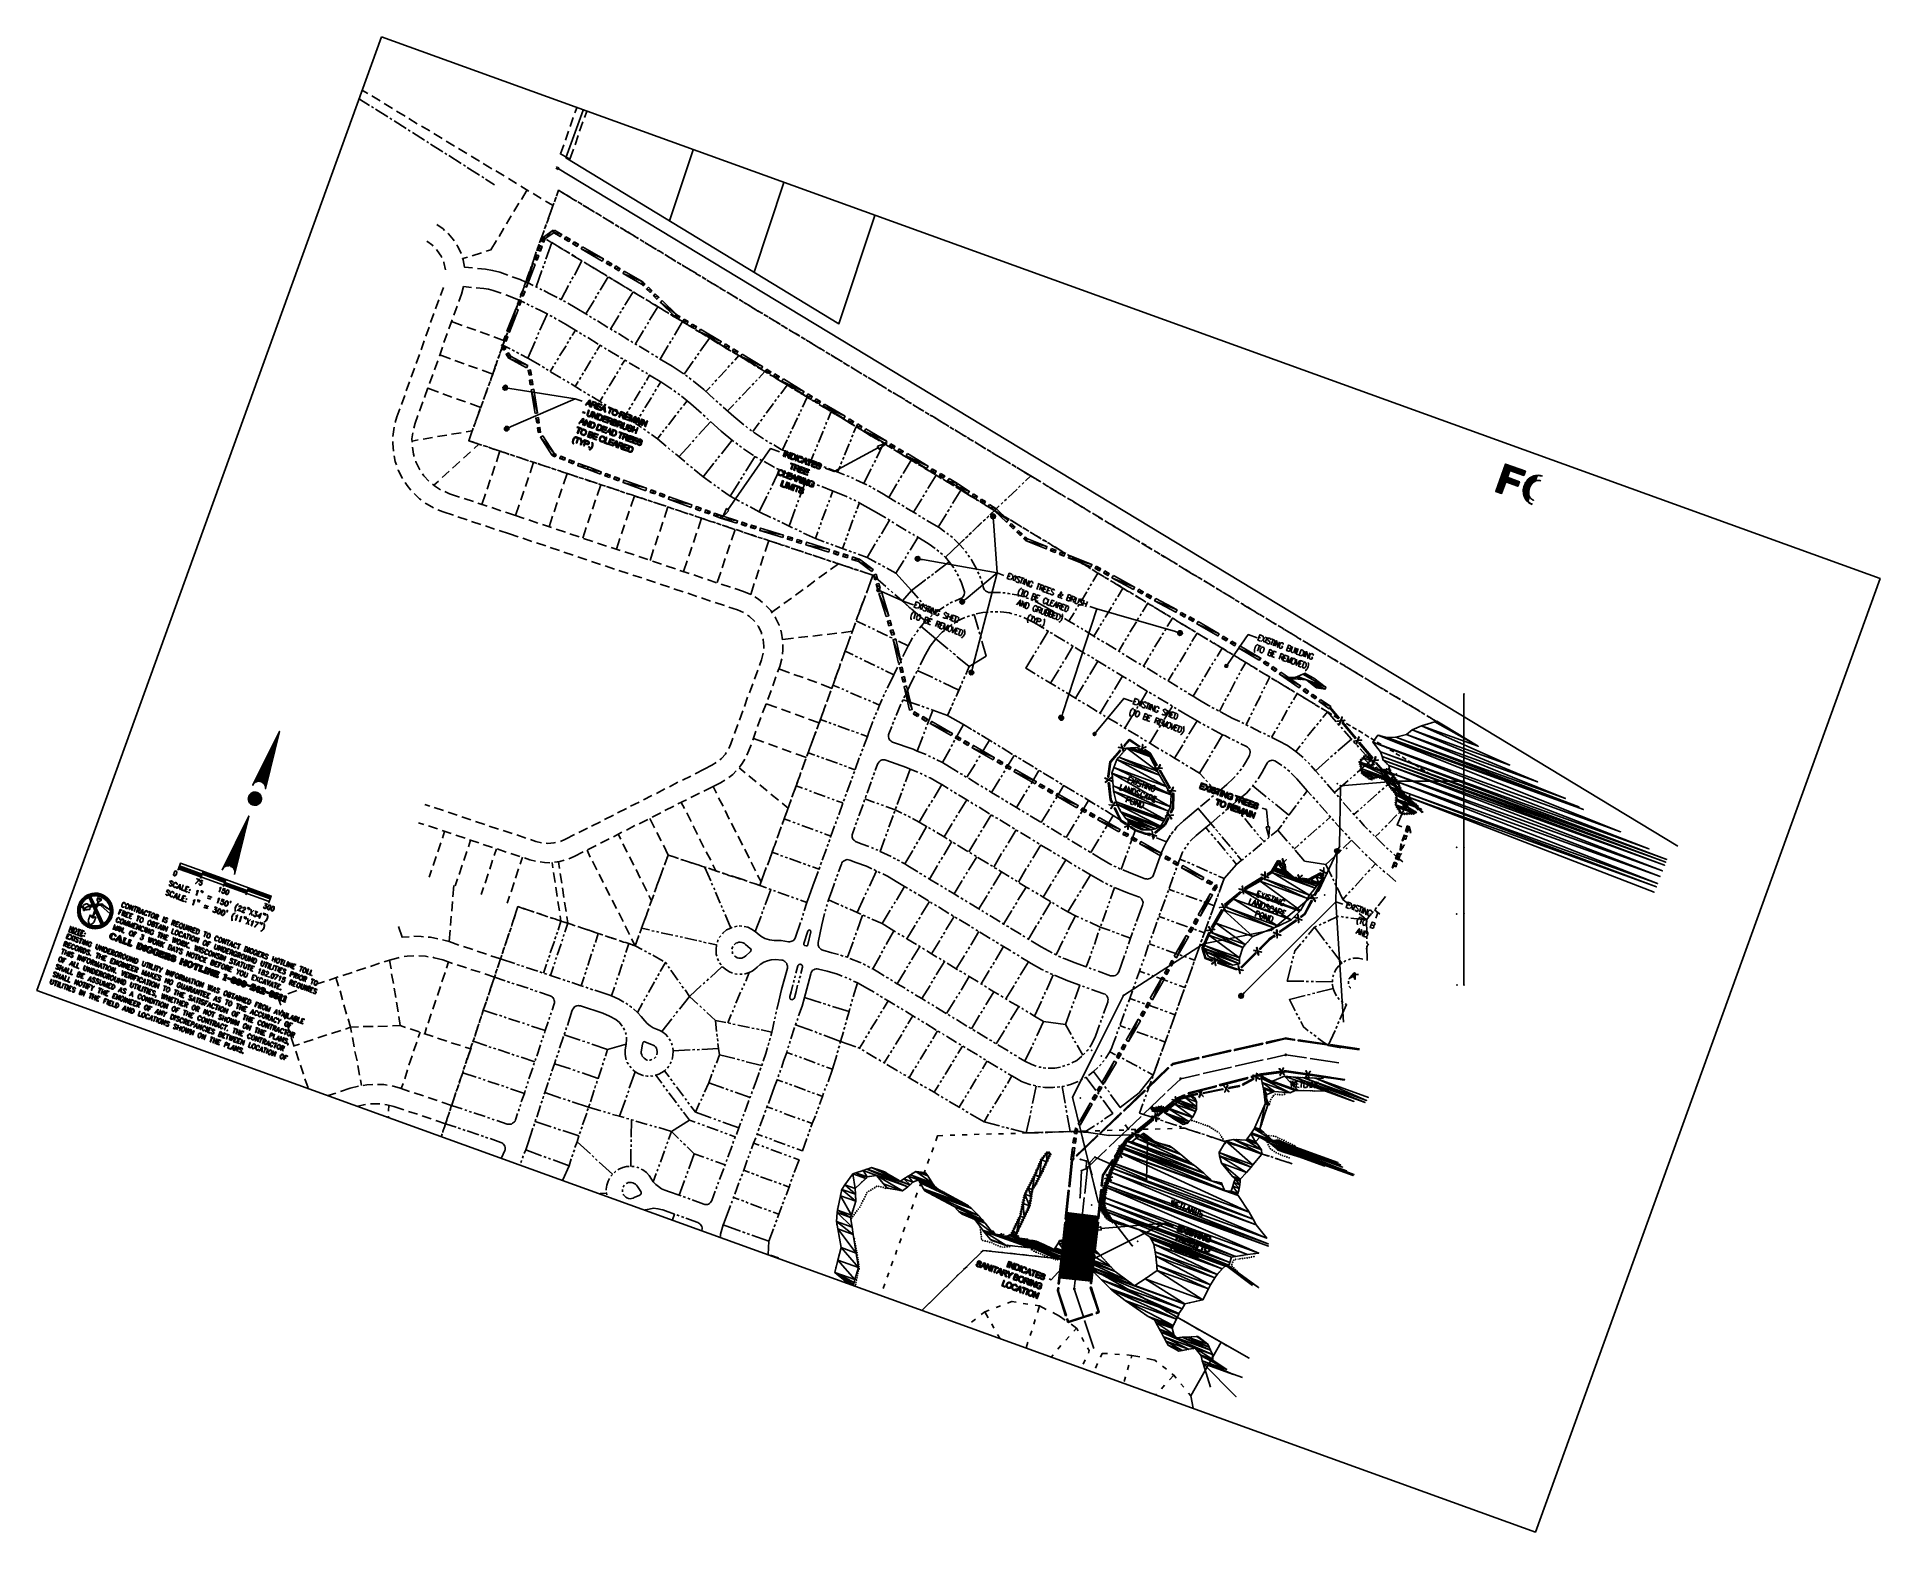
# Model space of a CAD drawing. Header units: feet. Extents: x 2484883 to 2491360, y 414166 to 419420.
import ezdxf

# ---------------------------------------------------------------- set-up
doc = ezdxf.new("R2010")
doc.units = ezdxf.units.FT
for name, color, linetype in [('BUFFER_BORING', 3, 'Continuous'), ('CLEARING_LIMITS', 4, 'Continuous'), ('EXISTING_DETAIL', 9, 'Continuous'), ('LANDSCAPE_POND', 6, 'Continuous'), ('SANITARY_ALIGN', 1, 'Continuous'), ('SANITARY_BORE', 5, 'Continuous'), ('SANITARY_CLEAR_ZONE', 6, 'Continuous'), ('SANITARY_OFFSET', 6, 'Continuous'), ('SILT_FENCE', 3, 'Continuous'), ('SILT_POINTS', 2, 'Continuous'), ('SITE_BASE', 8, 'Continuous'), ('WETLAND_EXPANSION', 1, 'Continuous'), ('WETLANDS', 5, 'Continuous')]:
    doc.layers.add(name, color=color, linetype=linetype)

msp = doc.modelspace()

# ---------------------------------------------------------------- linework, layer by layer
at = {"layer": 'BUFFER_BORING'}
for p, q in [((2488488.2, 415179.8), (2488608.5, 415236.1)), ((2488488.2, 415176.2), (2488608.4, 415232.5)), ((2488489.4, 415182.9), (2488608.5, 415239.7)), ((2488489.5, 415186.5), (2488609.7, 415242.9)), ((2488489.6, 415190.1), (2488609.4, 415245.4)), ((2488490.3, 415192.2), (2488609.5, 415249)), ((2488490.4, 415195.8), (2488610.6, 415252.2)), ((2488490.5, 415199.4), (2488610.7, 415255.7)), ((2488490.6, 415203), (2488610.8, 415259.3)), ((2488491.8, 415206.1), (2488612, 415262.5)), ((2488491.9, 415209.7), (2488611.7, 415265)), ((2488492, 415213.3), (2488611.8, 415268.6)), ((2488492.7, 415215.4), (2488611.9, 415272.2)), ((2488492.8, 415219), (2488610.5, 415275.1)), ((2488492.9, 415222.6), (2488605.5, 415274.5)), ((2488494.1, 415229.3), (2488594.1, 415276.2)), ((2488494.1, 415225.8), (2488599.8, 415275.3)), ((2488494.2, 415232.9), (2488589.4, 415276.7)), ((2488495, 415235), (2488583.7, 415277.5)), ((2488495.1, 415238.6), (2488578, 415278.4)), ((2488495.2, 415242.2), (2488573.4, 415278.9)), ((2488495.3, 415245.8), (2488567.3, 415278.7)), ((2488496.4, 415249), (2488561.6, 415279.5)), ((2488496.5, 415252.5), (2488557, 415280)), ((2488496.6, 415256.1), (2488551.3, 415280.9)), ((2488497.4, 415258.2), (2488545.6, 415281.7)), ((2488497.5, 415261.8), (2488539.9, 415282.6)), ((2488497.6, 415265.4), (2488535.2, 415283.1)), ((2488498.7, 415268.6), (2488529.1, 415282.8)), ((2488498.8, 415272.2), (2488523.4, 415283.7)), ((2488498.9, 415275.7), (2488518.8, 415284.2)), ((2488499.7, 415277.9), (2488513.1, 415285)), ((2488499.8, 415285), (2488502.7, 415286.4)), ((2488499.8, 415281.4), (2488507.4, 415285.9)), ((2488481.1, 415110.2), (2488601.3, 415166.5)), ((2488481.2, 415113.7), (2488601.4, 415170.1)), ((2488481.3, 415117.3), (2488601.5, 415173.7)), ((2488482.5, 415124.1), (2488602.8, 415180.4)), ((2488482.5, 415120.5), (2488602.7, 415176.9)), ((2488482.6, 415127.7), (2488602.5, 415183)), ((2488483.4, 415129.8), (2488602.6, 415186.5)), ((2488483.5, 415133.4), (2488603.7, 415189.7)), ((2488483.6, 415136.9), (2488603.8, 415193.3)), ((2488484.7, 415140.1), (2488603.9, 415196.9)), ((2488484.8, 415143.7), (2488605, 415200.1)), ((2488484.9, 415147.3), (2488604.7, 415202.6)), ((2488485.8, 415153), (2488606, 415209.3)), ((2488485.9, 415156.6), (2488606.1, 415212.9)), ((2488486, 415160.1), (2488606.2, 415216.5)), ((2488486.1, 415150.5), (2488604.8, 415206.2)), ((2488487.1, 415163.3), (2488607.3, 415219.7)), ((2488487.2, 415166.9), (2488607.4, 415223.3)), ((2488487.3, 415170.5), (2488607.1, 415225.8)), ((2488488.1, 415172.6), (2488607.2, 415229.4)), ((2488475.6, 415061.6), (2488595.8, 415118)), ((2488476.5, 415067.3), (2488596.7, 415123.7)), ((2488476.6, 415074.5), (2488596.9, 415130.9)), ((2488476.6, 415070.9), (2488596.8, 415127.3)), ((2488476.8, 415064.8), (2488595.5, 415120.5)), ((2488477.8, 415077.7), (2488598, 415134.1)), ((2488477.9, 415081.3), (2488598.1, 415137.6)), ((2488478, 415084.8), (2488597.8, 415140.1)), ((2488478.8, 415090.5), (2488599, 415146.9)), ((2488478.8, 415087), (2488597.9, 415143.7)), ((2488478.9, 415094.1), (2488599.1, 415150.5)), ((2488480.1, 415097.3), (2488599.2, 415154.1)), ((2488480.2, 415100.9), (2488600.4, 415157.3)), ((2488480.3, 415104.5), (2488600.1, 415159.8)), ((2488481.3, 415060.8), (2488595.7, 415114.4)), ((2488481.4, 415107.7), (2488600.2, 415163.3)), ((2488487, 415059.9), (2488594.6, 415111.2)), ((2488491.7, 415059.4), (2488594.5, 415107.7)), ((2488497.4, 415058.6), (2488594.4, 415104.1)), ((2488503.4, 415058.8), (2488593.2, 415100.9)), ((2488509.1, 415057.9), (2488593.1, 415097.3)), ((2488513.8, 415057.5), (2488593.4, 415094.8)), ((2488519.5, 415056.6), (2488593.4, 415091.2)), ((2488525.2, 415055.7), (2488592.2, 415088)), ((2488529.8, 415055.3), (2488592.1, 415084.5)), ((2488535.5, 415054.4), (2488592, 415080.9)), ((2488541.6, 415054.6), (2488590.9, 415077.7)), ((2488546.3, 415054.1), (2488591.2, 415075.2)), ((2488552, 415053.3), (2488591.1, 415071.6)), ((2488557.7, 415052.4), (2488589.9, 415068.4)), ((2488562.3, 415051.9), (2488589.8, 415064.8)), ((2488568, 415051.1), (2488589.7, 415061.3)), ((2488573.7, 415050.2), (2488589.6, 415057.7)), ((2488578.7, 415050.8), (2488588.5, 415054.5)), ((2488584.4, 415050), (2488588.8, 415052))]:
    msp.add_line(p, q, dxfattribs=at)
at = {"layer": 'CLEARING_LIMITS'}
msp.add_line((2489429.2, 417067.1), (2489424, 417059.3), dxfattribs=at)
for points in [[(2486662.8, 418716.8), (2486667.6, 418710.2), (2486696.6, 418740.6), (2486662.8, 418716.8)], [(2486667.6, 418710.2), (2486696.6, 418740.6), (2486701.1, 418733), (2486667.6, 418710.2)], [(2486701.7, 418741.2), (2486696.5, 418733.5), (2486727.4, 418725.9), (2486701.7, 418741.2)], [(2486696.5, 418733.5), (2486727.4, 418725.9), (2486722.2, 418718.2), (2486696.5, 418733.5)], [(2486643.7, 418670.8), (2486652.2, 418667.7), (2486649.5, 418686.7), (2486643.7, 418670.8)], [(2486652.2, 418667.7), (2486649.5, 418686.7), (2486658, 418683.6), (2486652.2, 418667.7)], [(2486656.3, 418702.3), (2486664.8, 418699.2), (2486660.9, 418715.1), (2486656.3, 418702.3)], [(2486664.8, 418699.2), (2486660.9, 418715.1), (2486669.4, 418712), (2486664.8, 418699.2)], [(2486741.1, 418717.3), (2486737, 418709.2), (2486756.3, 418709.4), (2486741.1, 418717.3)], [(2486737, 418709.2), (2486756.3, 418709.4), (2486752.2, 418701.3), (2486737, 418709.2)], [(2486771.1, 418700.5), (2486765.9, 418692.7), (2486785.9, 418691.5), (2486771.1, 418700.5)], [(2486765.9, 418692.7), (2486785.9, 418691.5), (2486780.7, 418683.8), (2486765.9, 418692.7)], [(2486799.7, 418682.9), (2486795.9, 418675.9), (2486873.4, 418640.6), (2486799.7, 418682.9)], [(2486795.9, 418675.9), (2486873.4, 418640.6), (2486869.2, 418632.5), (2486795.9, 418675.9)], [(2486595.4, 418543.9), (2486603.9, 418540.8), (2486625.3, 418623.3), (2486595.4, 418543.9)], [(2486603.9, 418540.8), (2486625.3, 418623.3), (2486633.8, 418620.2), (2486603.9, 418540.8)], [(2486632.2, 418638.9), (2486640.7, 418635.8), (2486637.9, 418654.8), (2486632.2, 418638.9)], [(2486640.7, 418635.8), (2486637.9, 418654.8), (2486646.4, 418651.7), (2486640.7, 418635.8)], [(2486888.2, 418631.7), (2486884, 418623.6), (2486903, 418622.7), (2486888.2, 418631.7)], [(2486884, 418623.6), (2486903, 418622.7), (2486898.2, 418616.1), (2486884, 418623.6)], [(2486917.1, 418615.2), (2486913, 418607.1), (2486931.9, 418606.3), (2486917.1, 418615.2)], [(2486913, 418607.1), (2486931.9, 418606.3), (2486927.8, 418598.1), (2486913, 418607.1)], [(2486946.7, 418597.3), (2486942.6, 418589.2), (2487012.3, 418559.1), (2486946.7, 418597.3)], [(2486942.6, 418589.2), (2487012.3, 418559.1), (2487007.1, 418551.4), (2486942.6, 418589.2)], [(2487012.3, 418559.1), (2487006.4, 418552.9), (2487019.3, 418551.8), (2487012.3, 418559.1)], [(2487006.4, 418552.9), (2487019.3, 418551.8), (2487013.4, 418545.5), (2487006.4, 418552.9)], [(2487031.8, 418540.1), (2487024.9, 418534.1), (2487043.4, 418528.7), (2487031.8, 418540.1)], [(2486571.3, 418480.5), (2486579.8, 418477.4), (2486577.1, 418496.4), (2486571.3, 418480.5)], [(2486579.8, 418477.4), (2486577.1, 418496.4), (2486585.6, 418493.3), (2486579.8, 418477.4)], [(2486582.8, 418512.4), (2486591.3, 418509.3), (2486589.7, 418527.9), (2486582.8, 418512.4)], [(2486591.3, 418509.3), (2486589.7, 418527.9), (2486598.2, 418524.9), (2486591.3, 418509.3)], [(2487024.9, 418534.1), (2487043.4, 418528.7), (2487037.5, 418522.4), (2487024.9, 418534.1)], [(2487056, 418516.9), (2487050.1, 418510.6), (2487068.5, 418505.1), (2487056, 418516.9)], [(2487050.1, 418510.6), (2487068.5, 418505.1), (2487061.2, 418498.2), (2487050.1, 418510.6)], [(2487080.1, 418493.8), (2487073.8, 418486.4), (2487130.7, 418444.2), (2487080.1, 418493.8)], [(2487073.8, 418486.4), (2487130.7, 418444.2), (2487123.7, 418438.3), (2487073.8, 418486.4)], [(2486534.5, 418385.5), (2486543.1, 418382.4), (2486565.5, 418464.5), (2486534.5, 418385.5)], [(2486543.1, 418382.4), (2486565.5, 418464.5), (2486574, 418461.4), (2486543.1, 418382.4)], [(2487129.6, 418444.6), (2487124.8, 418437.9), (2487142.7, 418437.4), (2487129.6, 418444.6)], [(2487124.8, 418437.9), (2487142.7, 418437.4), (2487137.5, 418429.7), (2487124.8, 418437.9)], [(2487157.5, 418428.5), (2487152.3, 418420.7), (2487171.2, 418419.9), (2487157.5, 418428.5)], [(2487152.3, 418420.7), (2487171.2, 418419.9), (2487167.1, 418411.8), (2487152.3, 418420.7)], [(2487186, 418410.9), (2487180.8, 418403.2), (2487200.8, 418402), (2487186, 418410.9)], [(2486523, 418353.6), (2486531.5, 418350.5), (2486528.8, 418369.5), (2486523, 418353.6)], [(2486531.5, 418350.5), (2486528.8, 418369.5), (2486537.3, 418366.5), (2486531.5, 418350.5)], [(2487180.8, 418403.2), (2487200.8, 418402), (2487195.6, 418394.2), (2487180.8, 418403.2)], [(2487214.6, 418393.4), (2487210.4, 418385.3), (2487287.9, 418350), (2487214.6, 418393.4)], [(2487210.4, 418385.3), (2487287.9, 418350), (2487282.7, 418342.3), (2487210.4, 418385.3)], [(2487302.7, 418341.1), (2487297.5, 418333.3), (2487316.4, 418332.5), (2487302.7, 418341.1)], [(2486515, 418334.8), (2486523.5, 418331.7), (2486516.2, 418338), (2486515, 418334.8)], [(2486530.5, 418324.4), (2486515.6, 418329.8), (2486523.6, 418335.3), (2486530.5, 418324.4)], [(2486522.5, 418318.9), (2486530.5, 418324.4), (2486515.6, 418329.8), (2486522.5, 418318.9)], [(2486523.5, 418331.7), (2486516.2, 418338), (2486524.7, 418334.9), (2486523.5, 418331.7)], [(2486549.1, 418296), (2486531.8, 418304.7), (2486539.8, 418310.2), (2486549.1, 418296)], [(2486541.1, 418290.5), (2486549.1, 418296), (2486531.8, 418304.7), (2486541.1, 418290.5)], [(2486607.7, 418265.2), (2486543.2, 418289.7), (2486547.4, 418297.9), (2486607.7, 418265.2)], [(2486603.6, 418257.1), (2486607.7, 418265.2), (2486543.2, 418289.7), (2486603.6, 418257.1)], [(2487297.5, 418333.3), (2487316.4, 418332.5), (2487312.3, 418324.4), (2487297.5, 418333.3)], [(2487331.2, 418323.6), (2487327.1, 418315.4), (2487346, 418314.6), (2487331.2, 418323.6)], [(2487327.1, 418315.4), (2487346, 418314.6), (2487340.8, 418306.9), (2487327.1, 418315.4)], [(2487360.8, 418305.6), (2487355.6, 418297.9), (2487432.7, 418261.6), (2487360.8, 418305.6)], [(2487355.6, 418297.9), (2487432.7, 418261.6), (2487428.6, 418253.5), (2487355.6, 418297.9)], [(2486621.2, 418232.7), (2486608.7, 418248), (2486617.7, 418249.6), (2486621.2, 418232.7)], [(2486612.2, 418231.1), (2486621.2, 418232.7), (2486608.7, 418248), (2486612.2, 418231.1)], [(2486625.7, 418198.6), (2486614.3, 418213.5), (2486623.3, 418215.1), (2486625.7, 418198.6)], [(2486616.7, 418197), (2486625.7, 418198.6), (2486614.3, 418213.5), (2486616.7, 418197)], [(2487447.5, 418252.6), (2487442.7, 418246), (2487462.3, 418243.7), (2487447.5, 418252.6)], [(2487442.7, 418246), (2487462.3, 418243.7), (2487457.5, 418237), (2487442.7, 418246)], [(2487476.5, 418236.2), (2487472.3, 418228), (2487491.3, 418227.2), (2487476.5, 418236.2)], [(2487472.3, 418228), (2487491.3, 418227.2), (2487486, 418219.5), (2487472.3, 418228)], [(2487506.1, 418218.3), (2487500.9, 418210.5), (2487577.9, 418174.2), (2487506.1, 418218.3)], [(2486642.5, 418098.7), (2486620.3, 418180.1), (2486629.2, 418181.7), (2486642.5, 418098.7)], [(2486633.5, 418097.1), (2486642.5, 418098.7), (2486620.3, 418180.1), (2486633.5, 418097.1)], [(2487500.9, 418210.5), (2487577.9, 418174.2), (2487573.8, 418166.1), (2487500.9, 418210.5)], [(2487592.7, 418165.3), (2487587.5, 418157.5), (2487607.5, 418156.3), (2487592.7, 418165.3)], [(2487587.5, 418157.5), (2487607.5, 418156.3), (2487602.3, 418148.6), (2487587.5, 418157.5)], [(2487621.3, 418147.7), (2487617.1, 418139.6), (2487636.1, 418138.8), (2487621.3, 418147.7)], [(2486648.1, 418064.2), (2486636, 418080.6), (2486645, 418082.2), (2486648.1, 418064.2)], [(2487617.1, 418139.6), (2487636.1, 418138.8), (2487632.3, 418131.7), (2487617.1, 418139.6)], [(2487650.9, 418129.8), (2487646.1, 418123.1), (2487723.1, 418086.8), (2487650.9, 418129.8)], [(2487646.1, 418123.1), (2487723.1, 418086.8), (2487719, 418078.7), (2487646.1, 418123.1)], [(2486639.5, 418063.7), (2486648.1, 418064.2), (2486636, 418080.6), (2486639.5, 418063.7)], [(2486653, 418031.1), (2486641.6, 418046.1), (2486650.6, 418047.7), (2486653, 418031.1)], [(2486644, 418029.6), (2486653, 418031.1), (2486641.6, 418046.1), (2486644, 418029.6)], [(2486701.2, 417954.8), (2486652.5, 418013.3), (2486660.2, 418017.7), (2486701.2, 417954.8)], [(2487738, 418077.9), (2487733.8, 418069.8), (2487752.8, 418068.9), (2487738, 418077.9)], [(2487733.8, 418069.8), (2487752.8, 418068.9), (2487747.5, 418061.2), (2487733.8, 418069.8)], [(2487767.6, 418060), (2487762.4, 418052.2), (2487781.3, 418051.4), (2487767.6, 418060)], [(2487762.4, 418052.2), (2487781.3, 418051.4), (2487777.2, 418043.3), (2487762.4, 418052.2)], [(2487796.1, 418042.4), (2487790.9, 418034.7), (2487869.4, 417999.1), (2487796.1, 418042.4)], [(2487790.9, 418034.7), (2487869.4, 417999.1), (2487864.2, 417991.3), (2487790.9, 418034.7)], [(2486693.2, 417949.3), (2486701.2, 417954.8), (2486652.5, 418013.3), (2486693.2, 417949.3)], [(2486707.5, 417952.5), (2486695.3, 417948.5), (2486698.4, 417957), (2486707.5, 417952.5)], [(2486704.5, 417944), (2486707.5, 417952.5), (2486695.3, 417948.5), (2486704.5, 417944)], [(2487883.2, 417990.5), (2487879, 417982.4), (2487898, 417981.5), (2487883.2, 417990.5)], [(2487879, 417982.4), (2487898, 417981.5), (2487893.8, 417973.4), (2487879, 417982.4)], [(2487912.8, 417972.6), (2487907.6, 417964.8), (2487927.6, 417963.6), (2487912.8, 417972.6)], [(2487907.6, 417964.8), (2487927.6, 417963.6), (2487922.8, 417956.9), (2487907.6, 417964.8)], [(2487941.7, 417956.1), (2487937.6, 417948), (2488014.6, 417911.7), (2487941.7, 417956.1)], [(2486739.5, 417940.9), (2486720.4, 417938.2), (2486723.5, 417946.7), (2486739.5, 417940.9)], [(2486736.4, 417932.4), (2486739.5, 417940.9), (2486720.4, 417938.2), (2486736.4, 417932.4)], [(2486771, 417928.3), (2486752, 417925.6), (2486755, 417934.1), (2486771, 417928.3)], [(2486767.9, 417919.8), (2486771, 417928.3), (2486752, 417925.6), (2486767.9, 417919.8)], [(2486820.6, 417909.2), (2486783.5, 417913), (2486786.6, 417921.5), (2486820.6, 417909.2)], [(2486817.5, 417900.7), (2486820.6, 417909.2), (2486783.5, 417913), (2486817.5, 417900.7)], [(2486866, 417891.6), (2486817.5, 417900.7), (2486820.6, 417909.2), (2486866, 417891.6)], [(2486862.9, 417883.1), (2486866, 417891.6), (2486817.5, 417900.7), (2486862.9, 417883.1)], [(2487937.6, 417948), (2488014.6, 417911.7), (2488009.4, 417903.9), (2487937.6, 417948)], [(2488029.4, 417902.7), (2488024.2, 417895), (2488043.2, 417894.1), (2488029.4, 417902.7)], [(2488024.2, 417895), (2488043.2, 417894.1), (2488039.4, 417887.1), (2488024.2, 417895)], [(2486897.9, 417880.1), (2486878.8, 417877.3), (2486881.9, 417885.8), (2486897.9, 417880.1)], [(2486894.8, 417871.6), (2486897.9, 417880.1), (2486878.8, 417877.3), (2486894.8, 417871.6)], [(2486929.8, 417868.5), (2486910.7, 417865.8), (2486913.8, 417874.3), (2486929.8, 417868.5)], [(2486926.7, 417860), (2486929.8, 417868.5), (2486910.7, 417865.8), (2486926.7, 417860)], [(2487025.5, 417833.9), (2486942.7, 417854.2), (2486945.7, 417862.8), (2487025.5, 417833.9)], [(2487022.4, 417825.4), (2487025.5, 417833.9), (2486942.7, 417854.2), (2487022.4, 417825.4)], [(2487057.4, 417822.4), (2487038.4, 417819.6), (2487041.5, 417828.1), (2487057.4, 417822.4)], [(2487054.3, 417813.9), (2487057.4, 417822.4), (2487038.4, 417819.6), (2487054.3, 417813.9)], [(2488058.4, 417886.3), (2488054.2, 417878.1), (2488073.2, 417877.3), (2488058.4, 417886.3)], [(2488054.2, 417878.1), (2488073.2, 417877.3), (2488068, 417869.6), (2488054.2, 417878.1)], [(2488088, 417868.3), (2488082.8, 417860.6), (2488117.6, 417850.4), (2488088, 417868.3)], [(2488082.8, 417860.6), (2488117.6, 417850.4), (2488113.4, 417842.3), (2488082.8, 417860.6)], [(2488118.6, 417850), (2488113.4, 417842.3), (2488159.5, 417823.2), (2488118.6, 417850)], [(2488113.4, 417842.3), (2488159.5, 417823.2), (2488154.3, 417815.5), (2488113.4, 417842.3)], [(2487089.3, 417810.8), (2487070.3, 417808.1), (2487073.4, 417816.6), (2487089.3, 417810.8)], [(2487086.3, 417802.3), (2487089.3, 417810.8), (2487070.3, 417808.1), (2487086.3, 417802.3)], [(2487184.7, 417775.2), (2487101.8, 417795.5), (2487104.9, 417804), (2487184.7, 417775.2)], [(2487181.6, 417766.7), (2487184.7, 417775.2), (2487101.8, 417795.5), (2487181.6, 417766.7)], [(2487216.6, 417763.6), (2487197.6, 417760.9), (2487200.6, 417769.4), (2487216.6, 417763.6)], [(2487213.5, 417755.1), (2487216.6, 417763.6), (2487197.6, 417760.9), (2487213.5, 417755.1)], [(2487248.5, 417752.1), (2487229.5, 417749.3), (2487232.5, 417757.9), (2487248.5, 417752.1)], [(2488174.3, 417814.3), (2488169.1, 417806.5), (2488187.6, 417804.6), (2488174.3, 417814.3)], [(2488169.1, 417806.5), (2488187.6, 417804.6), (2488182.8, 417798), (2488169.1, 417806.5)], [(2488202.4, 417795.7), (2488197.2, 417787.9), (2488216.2, 417787.1), (2488202.4, 417795.7)], [(2488197.2, 417787.9), (2488216.2, 417787.1), (2488212, 417779), (2488197.2, 417787.9)], [(2488230.6, 417777.1), (2488225.4, 417769.3), (2488253.1, 417762.9), (2488230.6, 417777.1)], [(2488225.4, 417769.3), (2488253.1, 417762.9), (2488249, 417754.8), (2488225.4, 417769.3)], [(2488254.2, 417762.5), (2488247.9, 417755.2), (2488296.1, 417722.1), (2488254.2, 417762.5)], [(2487245.4, 417743.6), (2487248.5, 417752.1), (2487229.5, 417749.3), (2487245.4, 417743.6)], [(2487287.9, 417737.9), (2487261.4, 417737.8), (2487264.5, 417746.3), (2487287.9, 417737.9)], [(2487284.8, 417729.3), (2487287.9, 417737.9), (2487261.4, 417737.8), (2487284.8, 417729.3)], [(2487345, 417719.6), (2487284.8, 417729.3), (2487287.9, 417737.9), (2487345, 417719.6)], [(2487341.9, 417711.1), (2487345, 417719.6), (2487284.8, 417729.3), (2487341.9, 417711.1)], [(2487377.3, 417709.1), (2487358.3, 417706.4), (2487361.3, 417714.9), (2487377.3, 417709.1)], [(2487374.2, 417700.6), (2487377.3, 417709.1), (2487358.3, 417706.4), (2487374.2, 417700.6)], [(2487410, 417699.7), (2487390.6, 417695.9), (2487393.6, 417704.4), (2487410, 417699.7)], [(2487406.9, 417691.2), (2487410, 417699.7), (2487390.6, 417695.9), (2487406.9, 417691.2)], [(2487506.2, 417669.7), (2487422.9, 417685.4), (2487425.9, 417693.9), (2487506.2, 417669.7)], [(2488247.9, 417755.2), (2488296.1, 417722.1), (2488289.8, 417714.8), (2488247.9, 417755.2)], [(2488307.6, 417710.7), (2488301.4, 417703.4), (2488319.8, 417697.9), (2488307.6, 417710.7)], [(2488301.4, 417703.4), (2488319.8, 417697.9), (2488313.9, 417691.6), (2488301.4, 417703.4)], [(2487504.2, 417660.8), (2487506.2, 417669.7), (2487422.9, 417685.4), (2487504.2, 417660.8)], [(2487538.5, 417659.3), (2487520.1, 417655.1), (2487522.1, 417664), (2487538.5, 417659.3)], [(2487536.5, 417650.4), (2487538.5, 417659.3), (2487520.1, 417655.1), (2487536.5, 417650.4)], [(2487570.8, 417648.8), (2487552.4, 417644.6), (2487554.4, 417653.5), (2487570.8, 417648.8)], [(2487568.8, 417639.9), (2487570.8, 417648.8), (2487552.4, 417644.6), (2487568.8, 417639.9)], [(2487668.1, 417618.4), (2487585.1, 417635.2), (2487587.1, 417644.1), (2487668.1, 417618.4)], [(2487666, 417609.5), (2487668.1, 417618.4), (2487585.1, 417635.2), (2487666, 417609.5)], [(2488332.4, 417686.1), (2488326.5, 417679.8), (2488345, 417674.4), (2488332.4, 417686.1)], [(2488326.5, 417679.8), (2488345, 417674.4), (2488338, 417668.5), (2488326.5, 417679.8)], [(2488356.5, 417663), (2488350.6, 417656.7), (2488363.9, 417656.7), (2488356.5, 417663)], [(2488350.6, 417656.7), (2488363.9, 417656.7), (2488357.6, 417649.4), (2488350.6, 417656.7)], [(2488361.7, 417657.5), (2488358.7, 417649), (2488432.2, 417629.6), (2488361.7, 417657.5)], [(2488358.7, 417649), (2488432.2, 417629.6), (2488429.2, 417621.1), (2488358.7, 417649)], [(2487700.4, 417608), (2487682.4, 417604.8), (2487684.4, 417613.7), (2487700.4, 417608)], [(2487698.3, 417599.1), (2487700.4, 417608), (2487682.4, 417604.8), (2487698.3, 417599.1)], [(2487733, 417598.5), (2487714.7, 417594.4), (2487716.7, 417603.3), (2487733, 417598.5)], [(2487731, 417589.7), (2487733, 417598.5), (2487714.7, 417594.4), (2487731, 417589.7)], [(2487772.8, 417585.4), (2487747, 417583.9), (2487749, 417592.8), (2487772.8, 417585.4)], [(2487769.7, 417576.9), (2487772.8, 417585.4), (2487747, 417583.9), (2487769.7, 417576.9)], [(2487821.9, 417548.4), (2487768.6, 417577.3), (2487773.8, 417585), (2487821.9, 417548.4)], [(2487817.1, 417541.7), (2487821.9, 417548.4), (2487768.6, 417577.3), (2487817.1, 417541.7)], [(2488447.8, 417622.8), (2488444.7, 417614.3), (2488463.8, 417617), (2488447.8, 417622.8)], [(2488444.7, 417614.3), (2488463.8, 417617), (2488460.7, 417608.5), (2488444.7, 417614.3)], [(2488479.3, 417610.2), (2488476.3, 417601.7), (2488495.3, 417604.4), (2488479.3, 417610.2)], [(2488476.3, 417601.7), (2488495.3, 417604.4), (2488492.2, 417595.9), (2488476.3, 417601.7)], [(2488510.9, 417597.6), (2488507.8, 417589), (2488589.9, 417566.6), (2488510.9, 417597.6)], [(2488507.8, 417589), (2488589.9, 417566.6), (2488586.8, 417558.1), (2488507.8, 417589)], [(2487836.5, 417515.4), (2487822.2, 417529), (2487831.5, 417531.7), (2487836.5, 417515.4)], [(2487827.1, 417512.8), (2487836.5, 417515.4), (2487822.2, 417529), (2487827.1, 417512.8)], [(2487846.4, 417483), (2487832.1, 417496.6), (2487841.4, 417499.2), (2487846.4, 417483)], [(2488605.4, 417559.8), (2488601.3, 417551.6), (2488620.6, 417551.9), (2488605.4, 417559.8)], [(2488601.3, 417551.6), (2488620.6, 417551.9), (2488616.5, 417543.7), (2488601.3, 417551.6)], [(2488635.8, 417544), (2488631.7, 417535.8), (2488650.6, 417535), (2488635.8, 417544)], [(2488631.7, 417535.8), (2488650.6, 417535), (2488646.5, 417526.9), (2488631.7, 417535.8)], [(2488665.8, 417527.1), (2488660.6, 417519.4), (2488740.3, 417486.9), (2488665.8, 417527.1)], [(2488660.6, 417519.4), (2488740.3, 417486.9), (2488736.2, 417478.8), (2488660.6, 417519.4)], [(2487837, 417480.4), (2487846.4, 417483), (2487832.1, 417496.6), (2487837, 417480.4)], [(2487876.2, 417385.6), (2487842, 417464.1), (2487851.4, 417466.8), (2487876.2, 417385.6)], [(2487866.8, 417383), (2487876.2, 417385.6), (2487842, 417464.1), (2487866.8, 417383)], [(2488755.5, 417479), (2488751.3, 417470.9), (2488770.3, 417470.1), (2488755.5, 417479)], [(2488751.3, 417470.9), (2488770.3, 417470.1), (2488765.5, 417463.4), (2488751.3, 417470.9)], [(2488784.4, 417462.6), (2488780.3, 417454.5), (2488799.6, 417454.7), (2488784.4, 417462.6)], [(2488780.3, 417454.5), (2488799.6, 417454.7), (2488795.4, 417446.6), (2488780.3, 417454.5)], [(2488814.8, 417446.8), (2488810.6, 417438.7), (2488889.3, 417406.6), (2488814.8, 417446.8)], [(2488810.6, 417438.7), (2488889.3, 417406.6), (2488885.1, 417398.5), (2488810.6, 417438.7)], [(2487886.1, 417353.2), (2487871.7, 417366.8), (2487881.1, 417369.4), (2487886.1, 417353.2)], [(2488904.1, 417397.7), (2488900.3, 417390.6), (2488919.2, 417389.8), (2488904.1, 417397.7)], [(2488900.3, 417390.6), (2488919.2, 417389.8), (2488915.1, 417381.6), (2488900.3, 417390.6)], [(2488934.4, 417381.9), (2488930.3, 417373.7), (2488944.3, 417375.9), (2488934.4, 417381.9)], [(2488930.3, 417373.7), (2488944.3, 417375.9), (2488939.5, 417369.2), (2488930.3, 417373.7)], [(2488944.3, 417375.9), (2488939.5, 417369.2), (2488949.6, 417374), (2488944.3, 417375.9)], [(2488939.5, 417369.2), (2488949.6, 417374), (2488944.4, 417366.2), (2488939.5, 417369.2)], [(2487876.7, 417350.6), (2487886.1, 417353.2), (2487871.7, 417366.8), (2487876.7, 417350.6)], [(2487896, 417320.7), (2487881.7, 417334.3), (2487891, 417337), (2487896, 417320.7)], [(2487886.6, 417318.1), (2487896, 417320.7), (2487881.7, 417334.3), (2487886.6, 417318.1)], [(2487920.3, 417221.7), (2487891.6, 417301.9), (2487900.9, 417304.5), (2487920.3, 417221.7)], [(2488963.4, 417365.4), (2488959.2, 417357.3), (2489036.7, 417322), (2488963.4, 417365.4)], [(2488959.2, 417357.3), (2489036.7, 417322), (2489032.9, 417315), (2488959.2, 417357.3)], [(2489051.9, 417314.1), (2489047.7, 417306), (2489066.7, 417305.2), (2489051.9, 417314.1)], [(2489047.7, 417306), (2489066.7, 417305.2), (2489061.5, 417297.4), (2489047.7, 417306)], [(2487911, 417219.1), (2487920.3, 417221.7), (2487891.6, 417301.9), (2487911, 417219.1)], [(2489081.5, 417296.2), (2489076.7, 417289.6), (2489095.6, 417288.7), (2489081.5, 417296.2)], [(2489076.7, 417289.6), (2489095.6, 417288.7), (2489091.5, 417280.6), (2489076.7, 417289.6)], [(2489110.4, 417279.8), (2489106.3, 417271.6), (2489180.9, 417238.6), (2489110.4, 417279.8)], [(2489106.3, 417271.6), (2489180.9, 417238.6), (2489175.7, 417230.9), (2489106.3, 417271.6)], [(2487927.4, 417187.9), (2487914.9, 417203.2), (2487923.8, 417204.8), (2487927.4, 417187.9)], [(2487918.4, 417186.3), (2487927.4, 417187.9), (2487914.9, 417203.2), (2487918.4, 417186.3)], [(2489180.9, 417238.6), (2489175.7, 417230.9), (2489183.7, 417236.4), (2489180.9, 417238.6)], [(2489175.7, 417230.9), (2489183.7, 417236.4), (2489178.9, 417229.7), (2489175.7, 417230.9)], [(2489198.2, 417226.4), (2489193.3, 417219.7), (2489211.9, 417217.8), (2489198.2, 417226.4)], [(2489193.3, 417219.7), (2489211.9, 417217.8), (2489206.7, 417210.1), (2489193.3, 417219.7)], [(2489226.3, 417207.8), (2489221.1, 417200), (2489239.7, 417198.1), (2489226.3, 417207.8)], [(2489221.1, 417200), (2489239.7, 417198.1), (2489234.5, 417190.4), (2489221.1, 417200)], [(2489254.1, 417188.1), (2489248.9, 417180.4), (2489323.4, 417140.2), (2489254.1, 417188.1)], [(2489248.9, 417180.4), (2489323.4, 417140.2), (2489318.2, 417132.5), (2489248.9, 417180.4)], [(2487934.8, 417155.2), (2487921.9, 417169.4), (2487931.2, 417172.1), (2487934.8, 417155.2)], [(2487926.8, 417153.2), (2487934.8, 417155.2), (2487921.9, 417169.4), (2487926.8, 417153.2)], [(2487958, 417056.5), (2487930.3, 417136.3), (2487938.6, 417139.3), (2487958, 417056.5)], [(2487948.7, 417053.9), (2487958, 417056.5), (2487930.3, 417136.3), (2487948.7, 417053.9)], [(2489337.8, 417130.2), (2489332.6, 417122.5), (2489351.1, 417120.6), (2489337.8, 417130.2)], [(2489332.6, 417122.5), (2489351.1, 417120.6), (2489345.9, 417112.8), (2489332.6, 417122.5)], [(2489365.5, 417110.5), (2489360.7, 417103.9), (2489378.9, 417100.9), (2489365.5, 417110.5)], [(2487981.9, 417039.5), (2487963, 417040.3), (2487967.1, 417048.4), (2487981.9, 417039.5)], [(2489360.7, 417103.9), (2489378.9, 417100.9), (2489374.1, 417094.2), (2489360.7, 417103.9)], [(2489393.7, 417091.9), (2489388.5, 417084.2), (2489429.2, 417067.1), (2489393.7, 417091.9)], [(2489388.5, 417084.2), (2489429.2, 417067.1), (2489424, 417059.3), (2489388.5, 417084.2)], [(2487977.8, 417031.4), (2487981.9, 417039.5), (2487963, 417040.3), (2487977.8, 417031.4)], [(2488011.9, 417022.6), (2487993, 417023.5), (2487997.1, 417031.6), (2488011.9, 417022.6)], [(2488006.7, 417014.9), (2488011.9, 417022.6), (2487993, 417023.5), (2488006.7, 417014.9)], [(2488099.8, 416972.8), (2488021.9, 417007), (2488027.1, 417014.7), (2488099.8, 416972.8)], [(2488095.6, 416964.7), (2488099.8, 416972.8), (2488021.9, 417007), (2488095.6, 416964.7)], [(2488129.4, 416954.9), (2488110.4, 416955.7), (2488114.6, 416963.9), (2488129.4, 416954.9)], [(2488125.6, 416947.8), (2488129.4, 416954.9), (2488110.4, 416955.7), (2488125.6, 416947.8)], [(2488159.4, 416938), (2488139.3, 416939.3), (2488144.5, 416947), (2488159.4, 416938)], [(2488154.1, 416930.3), (2488159.4, 416938), (2488139.3, 416939.3), (2488154.1, 416930.3)], [(2488247.2, 416888.2), (2488169.3, 416922.4), (2488173.5, 416930.5), (2488247.2, 416888.2)], [(2488243, 416880.1), (2488247.2, 416888.2), (2488169.3, 416922.4), (2488243, 416880.1)], [(2488276.8, 416870.3), (2488257.8, 416871.2), (2488262, 416879.3), (2488276.8, 416870.3)], [(2488272, 416863.6), (2488276.8, 416870.3), (2488257.8, 416871.2), (2488272, 416863.6)], [(2488305.7, 416853.9), (2488286.8, 416854.7), (2488292, 416862.4), (2488305.7, 416853.9)], [(2488301.6, 416845.7), (2488305.7, 416853.9), (2488286.8, 416854.7), (2488301.6, 416845.7)], [(2488394.6, 416803.7), (2488316.8, 416837.8), (2488320.9, 416846), (2488394.6, 416803.7)], [(2488390.5, 416795.5), (2488394.6, 416803.7), (2488316.8, 416837.8), (2488390.5, 416795.5)], [(2488424.2, 416785.7), (2488404.2, 416787), (2488409.4, 416794.7), (2488424.2, 416785.7)], [(2488419.4, 416779.1), (2488424.2, 416785.7), (2488404.2, 416787), (2488419.4, 416779.1)], [(2488453.1, 416769.3), (2488434.2, 416770.1), (2488438.3, 416778.2), (2488453.1, 416769.3)], [(2488449, 416761.1), (2488453.1, 416769.3), (2488434.2, 416770.1), (2488449, 416761.1)], [(2488542, 416719.1), (2488464.2, 416753.3), (2488468.3, 416761.4), (2488542, 416719.1)], [(2488536.8, 416711.3), (2488542, 416719.1), (2488464.2, 416753.3), (2488536.8, 416711.3)], [(2488571, 416702.6), (2488551.6, 416702.4), (2488556.9, 416710.1), (2488571, 416702.6)], [(2488566.8, 416694.5), (2488571, 416702.6), (2488551.6, 416702.4), (2488566.8, 416694.5)], [(2488600.6, 416684.7), (2488581.6, 416685.5), (2488585.8, 416693.7), (2488600.6, 416684.7)], [(2488595.4, 416677), (2488600.6, 416684.7), (2488581.6, 416685.5), (2488595.4, 416677)], [(2488689.5, 416634.5), (2488610.6, 416669.1), (2488615.8, 416676.8), (2488689.5, 416634.5)], [(2488684.3, 416626.8), (2488689.5, 416634.5), (2488610.6, 416669.1), (2488684.3, 416626.8)], [(2488718.4, 416618), (2488699.1, 416617.8), (2488703.2, 416625.9), (2488718.4, 416618)], [(2488714.3, 416609.9), (2488718.4, 416618), (2488699.1, 416617.8), (2488714.3, 416609.9)], [(2488748, 416600.1), (2488728, 416601.3), (2488733.2, 416609.1), (2488748, 416600.1)], [(2488742.8, 416592.4), (2488748, 416600.1), (2488728, 416601.3), (2488742.8, 416592.4)], [(2488835.8, 416550.3), (2488758, 416584.5), (2488762.1, 416592.6), (2488835.8, 416550.3)], [(2488831.7, 416542.2), (2488835.8, 416550.3), (2488758, 416584.5), (2488831.7, 416542.2)], [(2488865.8, 416533.5), (2488846.5, 416533.2), (2488850.6, 416541.4), (2488865.8, 416533.5)], [(2488860.6, 416525.7), (2488865.8, 416533.5), (2488846.5, 416533.2), (2488860.6, 416525.7)], [(2488894.4, 416515.9), (2488875.4, 416516.8), (2488880.6, 416524.5), (2488894.4, 416515.9)], [(2488890.6, 416508.9), (2488894.4, 416515.9), (2488875.4, 416516.8), (2488890.6, 416508.9)], [(2488983.3, 416465.7), (2488905.4, 416499.9), (2488909.6, 416508), (2488983.3, 416465.7)], [(2488979.1, 416457.6), (2488983.3, 416465.7), (2488905.4, 416499.9), (2488979.1, 416457.6)], [(2488963.9, 416335.6), (2488972, 416331.5), (2489006.2, 416409.3), (2488963.9, 416335.6)], [(2488972, 416331.5), (2489006.2, 416409.3), (2489014.3, 416405.2), (2488972, 416331.5)], [(2489013.3, 416448.9), (2488992.9, 416449), (2488998.1, 416456.8), (2489013.3, 416448.9)], [(2489008.1, 416441.1), (2489013.3, 416448.9), (2488992.9, 416449), (2489008.1, 416441.1)], [(2489014.1, 416424.5), (2489022.2, 416420.4), (2489022.7, 416438.3), (2489014.1, 416424.5)], [(2489022.2, 416420.4), (2489022.7, 416438.3), (2489030.4, 416433.1), (2489022.2, 416420.4)], [(2489029.1, 416439.5), (2489022.9, 416432.2), (2489027, 416440.3), (2489029.1, 416439.5)], [(2489023.9, 416431.8), (2489029.1, 416439.5), (2489022.9, 416432.2), (2489023.9, 416431.8)], [(2488929.5, 416277.1), (2488937.6, 416273), (2488938.5, 416291.9), (2488929.5, 416277.1)], [(2488937.6, 416273), (2488938.5, 416291.9), (2488946.6, 416287.8), (2488937.6, 416273)], [(2488947.4, 416306.7), (2488955.2, 416301.5), (2488955.3, 416321.9), (2488947.4, 416306.7)], [(2488955.2, 416301.5), (2488955.3, 416321.9), (2488963.1, 416316.7), (2488955.2, 416301.5)], [(2488879.7, 416189.3), (2488887.4, 416184.1), (2488921.6, 416261.9), (2488879.7, 416189.3)], [(2488887.4, 416184.1), (2488921.6, 416261.9), (2488929.7, 416257.8), (2488887.4, 416184.1)], [(2488844.9, 416129.7), (2488853.1, 416125.5), (2488853.9, 416144.5), (2488844.9, 416129.7)], [(2488853.1, 416125.5), (2488853.9, 416144.5), (2488862, 416140.3), (2488853.1, 416125.5)], [(2488862.8, 416159.3), (2488869.9, 416155.5), (2488870.7, 416174.5), (2488862.8, 416159.3)], [(2488869.9, 416155.5), (2488870.7, 416174.5), (2488878.5, 416169.3), (2488869.9, 416155.5)], [(2488795.1, 416041.8), (2488802.9, 416036.6), (2488837.4, 416115.6), (2488795.1, 416041.8)], [(2488802.9, 416036.6), (2488837.4, 416115.6), (2488845.2, 416110.3), (2488802.9, 416036.6)], [(2488778.3, 416011.8), (2488785.3, 416008.1), (2488786.2, 416027), (2488778.3, 416011.8)], [(2488785.3, 416008.1), (2488786.2, 416027), (2488794.3, 416022.9), (2488785.3, 416008.1)], [(2488710.6, 415894.4), (2488718.7, 415890.3), (2488752.8, 415968.1), (2488710.6, 415894.4)], [(2488718.7, 415890.3), (2488752.8, 415968.1), (2488760.6, 415962.9), (2488718.7, 415890.3)], [(2488760.7, 415983.3), (2488768.5, 415978.1), (2488769.3, 415997), (2488760.7, 415983.3)], [(2488768.5, 415978.1), (2488769.3, 415997), (2488777.4, 415992.9), (2488768.5, 415978.1)], [(2488692.6, 415864.8), (2488700.8, 415860.7), (2488701.6, 415879.6), (2488692.6, 415864.8)], [(2488700.8, 415860.7), (2488701.6, 415879.6), (2488709.7, 415875.5), (2488700.8, 415860.7)], [(2488626, 415747), (2488633, 415743.2), (2488668.3, 415820.7), (2488626, 415747)], [(2488633, 415743.2), (2488668.3, 415820.7), (2488676.4, 415816.6), (2488633, 415743.2)], [(2488676.2, 415835.9), (2488683.9, 415830.7), (2488685.1, 415850.7), (2488676.2, 415835.9)], [(2488683.9, 415830.7), (2488685.1, 415850.7), (2488692.9, 415845.5), (2488683.9, 415830.7)], [(2488591.6, 415688.4), (2488599.7, 415684.3), (2488600.5, 415703.3), (2488591.6, 415688.4)], [(2488599.7, 415684.3), (2488600.5, 415703.3), (2488608.3, 415698), (2488599.7, 415684.3)], [(2488608.4, 415718.4), (2488616.2, 415713.2), (2488617, 415732.2), (2488608.4, 415718.4)], [(2488616.2, 415713.2), (2488617, 415732.2), (2488625.1, 415728), (2488616.2, 415713.2)], [(2488541.4, 415599.5), (2488548.5, 415595.8), (2488583.7, 415673.3), (2488541.4, 415599.5)], [(2488548.5, 415595.8), (2488583.7, 415673.3), (2488590.7, 415669.5), (2488548.5, 415595.8)], [(2488528.4, 415567), (2488537.7, 415566), (2488531.3, 415581.6), (2488528.4, 415567)], [(2488537.7, 415566), (2488531.3, 415581.6), (2488539.1, 415579.9), (2488537.7, 415566)], [(2488531.7, 415582.6), (2488538.7, 415578.9), (2488532.8, 415585.8), (2488531.7, 415582.6)], [(2488538.7, 415578.9), (2488532.8, 415585.8), (2488540.6, 415580.6), (2488538.7, 415578.9)], [(2488516.4, 415473.9), (2488524.6, 415473.3), (2488522.1, 415516.3), (2488516.4, 415473.9)], [(2488524.6, 415473.3), (2488522.1, 415516.3), (2488530.3, 415515.7), (2488524.6, 415473.3)], [(2488523.6, 415533.8), (2488532.9, 415532.9), (2488526.2, 415550.9), (2488523.6, 415533.8)], [(2488532.9, 415532.9), (2488526.2, 415550.9), (2488535.1, 415548.9), (2488532.9, 415532.9)]]:
    msp.add_lwpolyline(points, dxfattribs=at)
at = {"layer": 'EXISTING_DETAIL'}
for p, q in [((2486051.8, 419179.4), (2486016.6, 419201.8)), ((2486065.6, 419170.9), (2486058.9, 419175.7)), ((2486116.7, 419139.2), (2486073.3, 419165.7)), ((2486130, 419129.5), (2486123.3, 419134.3)), ((2486181.1, 419097.8), (2486138.1, 419125.4)), ((2486194.8, 419089.2), (2486187.8, 419093)), ((2486244.5, 419056.9), (2486202.6, 419084)), ((2486259.3, 419047.9), (2486252.6, 419052.7)), ((2486309.3, 419016.6), (2486265.9, 419043.1)), ((2486323.7, 419006.6), (2486317, 419011.4)), ((2486373.7, 418975.3), (2486330.8, 419002.8)), ((2486388.5, 418966.3), (2486381.5, 418970.1)), ((2486438.2, 418933.9), (2486395.2, 418961.5)), ((2486453, 418925), (2486446.3, 418929.8)), ((2486491, 418900.4), (2486459.6, 418920.1)), ((2486679.7, 418780.4), (2486694, 418819.8)), ((2486697.1, 418828.3), (2486699.7, 418835.7)), ((2486702.8, 418844.2), (2486705.5, 418851.7)), ((2486772.3, 418846.8), (2486780.4, 418842.6)), ((2486787.1, 418837.8), (2486794.2, 418834.1)), ((2486801.9, 418828.9), (2486837.5, 418807.6)), ((2486845.6, 418803.4), (2486852.3, 418798.6)), ((2486859.4, 418794.9), (2486867.1, 418789.7)), ((2486650.9, 418700.6), (2486665.1, 418740)), ((2486668.2, 418748.5), (2486670.9, 418756)), ((2486674, 418764.5), (2486676.7, 418771.9)), ((2486874.2, 418785.9), (2486910.4, 418763.2)), ((2486917.5, 418759.4), (2486925.2, 418754.2)), ((2486932.3, 418750.4), (2486939, 418745.6)), ((2486947.1, 418741.5), (2486983.8, 418719.8)), ((2486639.4, 418668.7), (2486642.1, 418676.2)), ((2486645.1, 418684.7), (2486647.8, 418692.1)), ((2486657.4, 418718.7), (2486667.3, 418712.7)), ((2486674, 418707.9), (2486688.8, 418699)), ((2486695.8, 418695.2), (2486710.6, 418686.3)), ((2486717.3, 418681.4), (2486732.1, 418672.5)), ((2486990.5, 418715), (2486997.5, 418711.2)), ((2487005.3, 418706), (2487012.3, 418702.3)), ((2487019, 418697.4), (2487055.7, 418675.8)), ((2487062.3, 418671), (2487070.5, 418666.8)), ((2486617.3, 418604.5), (2486620, 418612)), ((2486623.1, 418620.5), (2486636.3, 418660.2)), ((2486636.9, 418542.1), (2486657.7, 418599.6)), ((2486660.3, 418607), (2486663.4, 418615.5)), ((2486666.1, 418623), (2486669.2, 418631.5)), ((2486755.1, 418659.4), (2486748, 418663.1)), ((2486762.1, 418655.6), (2486775.9, 418647)), ((2486783.6, 418641.8), (2486797.3, 418633.3)), ((2486805.5, 418629.1), (2486819.2, 418620.5)), ((2486813.2, 418623.9), (2486806.5, 418628.7)), ((2486828, 418615), (2486820.3, 418620.2)), ((2486826.9, 418615.3), (2486841.7, 418606.4)), ((2486871.3, 418588.5), (2486835.1, 418611.2)), ((2486848.8, 418602.6), (2486863.6, 418593.7)), ((2487077.5, 418663.1), (2487085.3, 418657.9)), ((2487092.3, 418654.1), (2487128.6, 418631.4)), ((2487135.7, 418627.6), (2487142.3, 418622.8)), ((2487150.5, 418618.6), (2487157.1, 418613.8)), ((2487164.2, 418610.1), (2487200.9, 418588.4)), ((2486611.6, 418588.6), (2486614.3, 418596)), ((2486641.8, 418539.1), (2486634.8, 418542.9)), ((2486657, 418531.2), (2486649.9, 418535)), ((2486751.5, 418546.4), (2486725.2, 418497)), ((2486759.4, 418561.6), (2486755.6, 418554.5)), ((2486767.3, 418576.8), (2486763.1, 418568.6)), ((2486890, 418576.9), (2486862.4, 418530.4)), ((2486870.7, 418589.9), (2486885.5, 418581)), ((2486885.1, 418579.9), (2486878.4, 418584.7)), ((2486892.1, 418576.1), (2486906.9, 418567.2)), ((2486900.3, 418572), (2486893.2, 418575.7)), ((2486943.6, 418545.5), (2486908, 418566.8)), ((2486914, 418563.4), (2486928.8, 418554.5)), ((2486935.5, 418549.6), (2486950.3, 418540.7)), ((2486958.4, 418536.5), (2486951.3, 418540.3)), ((2486957.3, 418536.9), (2486972.1, 418528)), ((2487208.6, 418583.2), (2487215.7, 418579.4)), ((2487222.4, 418574.6), (2487230.5, 418570.5)), ((2487237.2, 418565.7), (2487273.8, 418544)), ((2487280.5, 418539.2), (2487287.6, 418535.4)), ((2486612.4, 418477.6), (2486604.2, 418481.8)), ((2486626.9, 418471.2), (2486619.4, 418473.9)), ((2486726.3, 418496.6), (2486718.1, 418500.7)), ((2486740.4, 418489.1), (2486733.3, 418492.8)), ((2486840.7, 418493.7), (2486811.6, 418446.5)), ((2486849.6, 418508.5), (2486844.4, 418500.8)), ((2486857.2, 418522.6), (2486853.4, 418515.6)), ((2486945.3, 418470.3), (2486940.1, 418462.6)), ((2486978.1, 418524.6), (2486949, 418477.4)), ((2486973.2, 418527.6), (2486965.1, 418531.7)), ((2486979.2, 418524.2), (2486994, 418515.2)), ((2487016.6, 418501.1), (2486979.9, 418522.8)), ((2487000.7, 418510.4), (2487015.5, 418501.5)), ((2487022.6, 418497.7), (2487037.4, 418488.7)), ((2487031.4, 418492.1), (2487023.6, 418497.3)), ((2487064.8, 418471.6), (2487035.7, 418424.4)), ((2487067, 418470.8), (2487080.7, 418462.3)), ((2487295.3, 418530.2), (2487302.4, 418526.4)), ((2487310.5, 418522.3), (2487345.7, 418499.9)), ((2487353.8, 418495.8), (2487360.5, 418491)), ((2487367.6, 418487.2), (2487375.3, 418482)), ((2487382.4, 418478.3), (2487418.6, 418455.5)), ((2486553.5, 418427.9), (2486538.9, 418387.5)), ((2486559.3, 418443.9), (2486556.2, 418435.4)), ((2486565, 418459.9), (2486562, 418451.3)), ((2486650.2, 418389.4), (2486675.6, 418446.3)), ((2486694, 418437.3), (2486685.9, 418441.4)), ((2486707.7, 418428.7), (2486701.1, 418433.5)), ((2486831.3, 418434.5), (2486824.3, 418438.3)), ((2486846.1, 418425.6), (2486839.1, 418429.3)), ((2486889.5, 418399.1), (2486853.2, 418421.8)), ((2486927.4, 418440.7), (2486898.3, 418393.5)), ((2486936.3, 418455.5), (2486931.5, 418448.8)), ((2487032, 418417.3), (2487028.2, 418410.3)), ((2487103.2, 418448.1), (2487096.6, 418452.9)), ((2487151.9, 418419.7), (2487123.9, 418372.1)), ((2487161.8, 418413.7), (2487125.1, 418435.4)), ((2487132.2, 418431.6), (2487145.9, 418423)), ((2487425.7, 418451.8), (2487433.8, 418447.6)), ((2487440.5, 418442.8), (2487447.6, 418439.1)), ((2487455.3, 418433.9), (2487490.9, 418412.6)), ((2487498.7, 418407.4), (2487505.7, 418403.6)), ((2486524.7, 418348.2), (2486510, 418307.7)), ((2486530.4, 418364.1), (2486527.4, 418355.6)), ((2486536.2, 418380.1), (2486533.1, 418371.6)), ((2486636.5, 418358.2), (2486640.3, 418365.3)), ((2486643.4, 418373.8), (2486647.1, 418380.9)), ((2486746.4, 418342.6), (2486751.2, 418349.3)), ((2486754.9, 418356.3), (2486759.1, 418364.4)), ((2486763.9, 418371.1), (2486775.5, 418389.8)), ((2486796.9, 418376), (2486789.2, 418381.2)), ((2486810.7, 418367.4), (2486804, 418372.3)), ((2486855.1, 418340.6), (2486818.8, 418363.3)), ((2486904.3, 418390.1), (2486897.6, 418394.9)), ((2486919.1, 418381.2), (2486911.3, 418386.4)), ((2486962.4, 418354.7), (2486926.1, 418377.4)), ((2486977.6, 418346.8), (2486969.5, 418350.9)), ((2486991.3, 418338.2), (2486984.3, 418342)), ((2487014.4, 418388.8), (2486986.4, 418341.2)), ((2487023, 418402.5), (2487019.3, 418395.5)), ((2487110.1, 418350.6), (2487105.9, 418342.5)), ((2487118.7, 418364.3), (2487114.9, 418357.3)), ((2487197, 418391.3), (2487211.8, 418382.4)), ((2487234.7, 418369.3), (2487198, 418391)), ((2487246.3, 418361.5), (2487214, 418315.4)), ((2487218.8, 418378.6), (2487233.6, 418369.7)), ((2487240.7, 418365.9), (2487255.5, 418356.9)), ((2487248.4, 418360.7), (2487241.4, 418364.5)), ((2487263.3, 418351.7), (2487256.2, 418355.5)), ((2487262.2, 418352.1), (2487277, 418343.2)), ((2487306.6, 418325.2), (2487270.3, 418348)), ((2487513.5, 418398.4), (2487520.5, 418394.6)), ((2487527.2, 418389.8), (2487563.9, 418368.1)), ((2487570.9, 418364.4), (2487578.7, 418359.2)), ((2487585.7, 418355.4), (2487592.4, 418350.6)), ((2487600.5, 418346.5), (2487636.8, 418323.7)), ((2486501.6, 418284.3), (2486498.5, 418275.8)), ((2486507.4, 418300.3), (2486504.3, 418291.8)), ((2486545.9, 418323.7), (2486520.4, 418336.5)), ((2486561.1, 418315.8), (2486552.9, 418319.9)), ((2486576.2, 418307.9), (2486568.1, 418312)), ((2486607.7, 418291.7), (2486583.3, 418304.1)), ((2486701.9, 418269.6), (2486706.8, 418276.3)), ((2486710.9, 418284.4), (2486715.7, 418291.1)), ((2486719.9, 418299.2), (2486742.2, 418334.5)), ((2486807.6, 418245.9), (2486829.3, 418282.5)), ((2486833, 418289.6), (2486837.9, 418296.3)), ((2486842, 418304.4), (2486846.8, 418311.1)), ((2486883.6, 418323), (2486876.9, 418327.8)), ((2486927.3, 418297.6), (2486890.7, 418319.3)), ((2486942.1, 418288.6), (2486934, 418292.8)), ((2487034.7, 418311.7), (2486999.1, 418333)), ((2487049.5, 418302.7), (2487042.4, 418306.5)), ((2487064.3, 418293.8), (2487056.2, 418297.9)), ((2487101.1, 418335.8), (2487073.1, 418288.2)), ((2487189.6, 418281), (2487157.3, 418234.9)), ((2487199.6, 418295.4), (2487194.4, 418287.6)), ((2487209.2, 418308.7), (2487204.4, 418302.1)), ((2487284.1, 418339.4), (2487298.9, 418330.5)), ((2487305.5, 418325.6), (2487320.3, 418316.7)), ((2487321.4, 418316.3), (2487313.7, 418321.5)), ((2487329, 418277.5), (2487323.1, 418271.2)), ((2487327.4, 418312.9), (2487342.2, 418304)), ((2487336.2, 418307.3), (2487328.5, 418312.5)), ((2487379.9, 418281.9), (2487343.3, 418303.6)), ((2487371.8, 418286), (2487385.5, 418277.5)), ((2487643.9, 418320), (2487650.5, 418315.2)), ((2487658.7, 418311), (2487665.3, 418306.2)), ((2487672.4, 418302.4), (2487709.1, 418280.8)), ((2487715.7, 418275.9), (2487723.9, 418271.8)), ((2486479.6, 418220.1), (2486476.5, 418211.6)), ((2486495.8, 418268.4), (2486482.3, 418227.6)), ((2486666.2, 418257.3), (2486658.1, 418261.4)), ((2486679.9, 418248.7), (2486672.9, 418252.5)), ((2486686.6, 418243.9), (2486698.2, 418262.6)), ((2486724.4, 418221.8), (2486687.7, 418243.5)), ((2486738.1, 418213.3), (2486731, 418217)), ((2486789.7, 418216.3), (2486793.8, 418224.4)), ((2486798.6, 418231.1), (2486802.8, 418239.2)), ((2486894.3, 418192.9), (2486916, 418229.5)), ((2486920.8, 418236.2), (2486924.9, 418244.3)), ((2486929.7, 418251), (2486933.5, 418258.1)), ((2487000.3, 418253.2), (2486963.6, 418274.9)), ((2487014, 418244.6), (2487007, 418248.4)), ((2487028.8, 418235.6), (2487022.2, 418240.5)), ((2487168.9, 418227.1), (2487162.2, 418231.9)), ((2487181.8, 418216.4), (2487175.5, 418222.3)), ((2487271.6, 418215.2), (2487265.7, 418208.9)), ((2487306.5, 418251.9), (2487277.5, 418221.5)), ((2487317.2, 418264.9), (2487311.4, 418258.6)), ((2487408.5, 418264.4), (2487401.4, 418268.1)), ((2487413.7, 418215.6), (2487407.8, 418209.3)), ((2487440.9, 418244.2), (2487419.2, 418220.8)), ((2487437, 418246.8), (2487450.7, 418238.2)), ((2487458.5, 418233), (2487473.7, 418225.1)), ((2487466.6, 418228.9), (2487459.5, 418232.7)), ((2487481.4, 418219.9), (2487473.3, 418224.1)), ((2487480.3, 418220.3), (2487495.1, 418211.4)), ((2487524.8, 418193.4), (2487488.1, 418215.1)), ((2487730.6, 418267), (2487738.7, 418262.8)), ((2487745.4, 418258), (2487782, 418236.3)), ((2487789.1, 418232.6), (2487795.8, 418227.8)), ((2487803.9, 418223.6), (2487810.6, 418218.8)), ((2487817.6, 418215.1), (2487853.9, 418192.3)), ((2486468, 418188.2), (2486453.4, 418147.8)), ((2486473.8, 418204.2), (2486470.7, 418195.7)), ((2486752.9, 418204.3), (2486746.2, 418209.1)), ((2486796.2, 418177.8), (2486760, 418200.5)), ((2486774.8, 418191.6), (2486784.9, 418209.6)), ((2486811, 418168.9), (2486803.3, 418174.1)), ((2486825.8, 418159.9), (2486818.1, 418165.1)), ((2486869.6, 418134.5), (2486832.9, 418156.1)), ((2486861.4, 418138.6), (2486871.6, 418156.6)), ((2486876.8, 418164.3), (2486880.5, 418171.4)), ((2486885.7, 418179.1), (2486889.5, 418186.2)), ((2486981.4, 418140.9), (2487002.7, 418176.5)), ((2487007.9, 418184.3), (2487011.6, 418191.3)), ((2487016.4, 418198), (2487020.6, 418206.1)), ((2487019.4, 418116.4), (2487042.1, 418152.7)), ((2487046.3, 418160.8), (2487051.1, 418167.5)), ((2487054.8, 418174.5), (2487059, 418182.6)), ((2487063.8, 418189.3), (2487075.4, 418208)), ((2487128.5, 418171.9), (2487120.7, 418177.1)), ((2487141.8, 418162.3), (2487135.2, 418167.1)), ((2487249.1, 418189.7), (2487233.7, 418173.6)), ((2487259.9, 418202.6), (2487255, 418196)), ((2487355.2, 418153.7), (2487349.3, 418147.4)), ((2487390.1, 418190.4), (2487361.1, 418160)), ((2487401.9, 418203), (2487396, 418196.7)), ((2487491, 418160), (2487486.2, 418153.3)), ((2487518.8, 418196.8), (2487496.9, 418166.2)), ((2487502.2, 418207.6), (2487517, 418198.7)), ((2487545.6, 418181.1), (2487560.4, 418172.2)), ((2487553.3, 418175.9), (2487546.6, 418180.7)), ((2487596.6, 418149.4), (2487561.4, 418171.8)), ((2487567, 418167.3), (2487582.2, 418159.4)), ((2487590, 418154.2), (2487573.7, 418119.2)), ((2487588.9, 418154.6), (2487603.7, 418145.7)), ((2487862, 418188.2), (2487868.7, 418183.4)), ((2487875.8, 418179.6), (2487883.5, 418174.4)), ((2487890.6, 418170.6), (2487927.2, 418149)), ((2486439.2, 418108.4), (2486424.6, 418068)), ((2486445, 418124.4), (2486441.9, 418115.9)), ((2486450.7, 418140.4), (2486447.7, 418131.8)), ((2486883.3, 418125.9), (2486876.2, 418129.6)), ((2486898.1, 418116.9), (2486891, 418120.7)), ((2486963.4, 418111.3), (2486968.6, 418119.1)), ((2486972.4, 418126.1), (2486977.2, 418132.8)), ((2487001.8, 418087.8), (2487006.7, 418094.5)), ((2487010.8, 418102.6), (2487015.6, 418109.3)), ((2487102.7, 418057.4), (2487128.2, 418091.4)), ((2487134.1, 418097.7), (2487138.9, 418104.4)), ((2487143.8, 418111.1), (2487149.6, 418117.4)), ((2487154.9, 418125.1), (2487167.8, 418140.9)), ((2487224.5, 418091.5), (2487230.8, 418085.6)), ((2487269, 418141.6), (2487275.7, 418136.7)), ((2487282, 418130.9), (2487288.3, 418125)), ((2487331.7, 418128.5), (2487309.3, 418106.6)), ((2487343.5, 418141.1), (2487337.6, 418134.8)), ((2487441, 418091.4), (2487436.1, 418084.8)), ((2487471.3, 418132.2), (2487445.8, 418098.1)), ((2487481, 418145.5), (2487476.1, 418138.9)), ((2487555.2, 418081.4), (2487537.4, 418042.1)), ((2487563.1, 418096.6), (2487559, 418088.5)), ((2487569.5, 418111.1), (2487565.8, 418104)), ((2487611.4, 418140.5), (2487604.8, 418145.3)), ((2487610.8, 418141.9), (2487625.6, 418132.9)), ((2487626.6, 418132.6), (2487618.5, 418136.7)), ((2487632.2, 418128.1), (2487647, 418119.2)), ((2487670, 418106.1), (2487633.3, 418127.7)), ((2487654.1, 418115.4), (2487668.9, 418106.5)), ((2487673.8, 418103.5), (2487662, 418074.1)), ((2487675.6, 418101.6), (2487690.4, 418092.7)), ((2487684.8, 418097.1), (2487676.6, 418101.2)), ((2487933.9, 418144.1), (2487942, 418140)), ((2487948.7, 418135.2), (2487955.8, 418131.4)), ((2487963.5, 418126.2), (2487999.1, 418104.9)), ((2488006.9, 418099.7), (2488013.9, 418096)), ((2488020.6, 418091.2), (2488028.7, 418087)), ((2488035.8, 418083.3), (2488072.1, 418060.5)), ((2486416.1, 418044.6), (2486413, 418036.1)), ((2486421.9, 418060.6), (2486418.8, 418052.1)), ((2487021, 418037.6), (2487014.3, 418042.4)), ((2487035.4, 418027.6), (2487028.7, 418032.4)), ((2487081.3, 418031.4), (2487086.1, 418038.1)), ((2487092, 418044.4), (2487096.8, 418051.1)), ((2487209.2, 418022.5), (2487249.7, 418068)), ((2487237.1, 418079.8), (2487243.4, 418073.9)), ((2487373.8, 418052), (2487380.1, 418046.1)), ((2487387.8, 418040.9), (2487394.5, 418036.1)), ((2487421.3, 418063.7), (2487398.4, 418033.5)), ((2487430.9, 418077), (2487426.1, 418070.3)), ((2487526.8, 418019.5), (2487522.7, 418011.4)), ((2487533.6, 418035.1), (2487529.5, 418027)), ((2487645.3, 418034.4), (2487630, 417995.4)), ((2487652.1, 418050), (2487649.4, 418042.5)), ((2487657.9, 418065.9), (2487655.2, 418058.5)), ((2487720.4, 418075.8), (2487734.1, 418067.2)), ((2487750.1, 418021.8), (2487747.1, 418013.2)), ((2487756.6, 418053.1), (2487750, 418057.9)), ((2487761.6, 418050.1), (2487752.8, 418029.2)), ((2487763.7, 418049.3), (2487777.4, 418040.7)), ((2487771.4, 418044.1), (2487764.8, 418048.9)), ((2487814.8, 418017.6), (2487778.5, 418040.4)), ((2487785.2, 418035.5), (2487800, 418026.6)), ((2488079.1, 418056.8), (2488086.9, 418051.6)), ((2488093.9, 418047.8), (2488100.6, 418043)), ((2488108.7, 418038.8), (2488143.9, 418016.5)), ((2486453.9, 417982.8), (2486462.8, 417980.8)), ((2486470.3, 417978.1), (2486478.8, 417975.1)), ((2486486.2, 417972.4), (2486527, 417958.8)), ((2486534.5, 417956.1), (2486543, 417953.1)), ((2487063.2, 418007.9), (2487094.7, 417982.1)), ((2487101, 417976.2), (2487107.3, 417970.3)), ((2487114, 417965.5), (2487120.3, 417959.6)), ((2487126.9, 417954.8), (2487159.2, 417927.5)), ((2487138.9, 417944.5), (2487180.8, 417990.7)), ((2487186.7, 417996.9), (2487191.5, 418003.6)), ((2487197.4, 418009.9), (2487203.3, 418016.2)), ((2487288.3, 417955.4), (2487326, 418003.1)), ((2487339.4, 417993.5), (2487345.7, 417987.6)), ((2487352.4, 417982.8), (2487359, 417977.9)), ((2487443.7, 418002.6), (2487450.8, 417998.9)), ((2487457.5, 417994.1), (2487465.6, 417989.9)), ((2487518.9, 418004.3), (2487502.6, 417969.3)), ((2487518.2, 417962.5), (2487525.3, 417958.7)), ((2487533.4, 417954.6), (2487540.5, 417950.8)), ((2487613.2, 417955.8), (2487601.4, 417926.4)), ((2487620.1, 417971.4), (2487616.3, 417964.3)), ((2487625.8, 417987.3), (2487623.1, 417979.9)), ((2487737.5, 417990.2), (2487720.8, 417950.6)), ((2487744.4, 418005.8), (2487740.2, 417997.7)), ((2487828.9, 418010.1), (2487843.7, 418001.1)), ((2487858.1, 417991.1), (2487833.6, 417939.9)), ((2487843.3, 418000.1), (2487836.7, 418004.9)), ((2487850.4, 417996.3), (2487865.2, 417987.4)), ((2487888.1, 417974.3), (2487851.5, 417995.9)), ((2487872.3, 417983.6), (2487887.1, 417974.7)), ((2487893.7, 417969.8), (2487908.5, 417960.9)), ((2487901.9, 417965.7), (2487894.8, 417969.4)), ((2487916.7, 417956.7), (2487909.6, 417960.5)), ((2487915.6, 417957.1), (2487930.4, 417948.2)), ((2487960, 417930.2), (2487923.3, 417951.9)), ((2488152.1, 418012.3), (2488159.1, 418008.6)), ((2488166.9, 418003.4), (2488173.9, 417999.6)), ((2488180.6, 417994.8), (2488217.3, 417973.1)), ((2488223.9, 417968.3), (2488232.1, 417964.2)), ((2488238.7, 417959.4), (2488245.8, 417955.6)), ((2486550.8, 417951.4), (2486559.3, 417948.3)), ((2486566.8, 417945.7), (2486607.6, 417932.1)), ((2486615, 417929.4), (2486623.5, 417926.3)), ((2486631.4, 417924.7), (2486639.9, 417921.6)), ((2486647.3, 417918.9), (2486688.1, 417905.4)), ((2486695.6, 417902.7), (2486704.1, 417899.6)), ((2486711.9, 417898), (2486720.4, 417894.9)), ((2486727.9, 417892.2), (2486768.7, 417878.7)), ((2487165.5, 417921.6), (2487172.1, 417916.8)), ((2487179.5, 417910.5), (2487186.2, 417905.7)), ((2487192.5, 417899.8), (2487224, 417874)), ((2487266.5, 417928.4), (2487272.4, 417934.7)), ((2487277.2, 417941.4), (2487282.1, 417948)), ((2487374.5, 417894.2), (2487406.5, 417946.3)), ((2487408.3, 417944.5), (2487415.3, 417940.7)), ((2487423.1, 417935.5), (2487430.1, 417931.8)), ((2487466.9, 417843.9), (2487492.6, 417898.4)), ((2487482.4, 417903.3), (2487490.9, 417900.2)), ((2487497.9, 417896.4), (2487506.1, 417892.3)), ((2487640.7, 417912.2), (2487632.2, 417915.2)), ((2487656.7, 417906.4), (2487648.2, 417909.5)), ((2487705.5, 417911.6), (2487696.7, 417890.7)), ((2487711.3, 417927.6), (2487708.2, 417919)), ((2487718.1, 417943.1), (2487715, 417934.6)), ((2487814, 417902.4), (2487788.4, 417851.5)), ((2487821.9, 417917.6), (2487818.2, 417910.6)), ((2487829.8, 417932.8), (2487825.7, 417924.7)), ((2487955.1, 417933.2), (2487927, 417885.6)), ((2487937.1, 417943.3), (2487952.3, 417935.4)), ((2487958.9, 417930.6), (2487973.7, 417921.7)), ((2487974.8, 417921.3), (2487967.7, 417925)), ((2487980.8, 417917.9), (2487995.6, 417908.9)), ((2487989.6, 417912.3), (2487981.5, 417916.5)), ((2488033, 417885.8), (2487996.7, 417908.6)), ((2488003.3, 417903.7), (2488017.1, 417895.2)), ((2488025.2, 417891), (2488038.9, 417882.4)), ((2488253.6, 417950.4), (2488290.2, 417928.7)), ((2488297.3, 417925), (2488304, 417920.1)), ((2488312.1, 417916), (2488318.8, 417911.2)), ((2486776.1, 417876), (2486784.6, 417872.9)), ((2486792.1, 417870.2), (2486801, 417868.2)), ((2486808.4, 417865.5), (2486849.2, 417852)), ((2486856.7, 417849.3), (2486865.2, 417846.2)), ((2486872.6, 417843.5), (2486881.5, 417841.5)), ((2486889, 417838.8), (2486929.8, 417825.2)), ((2486937.2, 417822.5), (2486945.7, 417819.5)), ((2487261.3, 417847.3), (2487268, 417842.5)), ((2487274.6, 417837.7), (2487281.3, 417832.8)), ((2487318.6, 417806.1), (2487351.7, 417857.9)), ((2487355.5, 417865), (2487360.7, 417872.7)), ((2487364.4, 417879.8), (2487369.2, 417886.4)), ((2487459, 417828.7), (2487462.8, 417835.8)), ((2487562.1, 417801.1), (2487584.7, 417860.3)), ((2487616.6, 417848.7), (2487609.2, 417851.4)), ((2487632.6, 417843), (2487625.1, 417845.6)), ((2487671.6, 417801.2), (2487680, 417824.6)), ((2487736.8, 417875), (2487729.3, 417877.7)), ((2487752.3, 417868.2), (2487745.3, 417872)), ((2487798.7, 417846.6), (2487760.5, 417864.1)), ((2487813.9, 417838.7), (2487805.7, 417842.9)), ((2487828.7, 417829.8), (2487820.5, 417833.9)), ((2487904.3, 417849.3), (2487876.3, 417801.7)), ((2487913.3, 417864.1), (2487909.5, 417857.1)), ((2487922.2, 417878.9), (2487918.1, 417870.8)), ((2488010, 417825.6), (2488005.1, 417818.9)), ((2488042.8, 417879.8), (2488013.7, 417832.6)), ((2488061.5, 417868.3), (2488054.8, 417873.1)), ((2488090.4, 417851.8), (2488104.2, 417843.2)), ((2488129.9, 417827.9), (2488100.8, 417780.7)), ((2488120, 417833.9), (2488113, 417837.6)), ((2488133.8, 417825.3), (2488148.6, 417816.4)), ((2488327.1, 417831.2), (2488296, 417801.6)), ((2488338.5, 417842.7), (2488332.6, 417836.4)), ((2488350.9, 417853.8), (2488345.4, 417848.6)), ((2488375.2, 417877.6), (2488410.8, 417856.3)), ((2488417.4, 417851.4), (2488425.6, 417847.3)), ((2488432.2, 417842.5), (2488439.3, 417838.7)), ((2488447, 417833.5), (2488482.6, 417812.2)), ((2486953.2, 417816.8), (2486961.7, 417813.7)), ((2486969.5, 417812.1), (2487010.3, 417798.5)), ((2487017.8, 417795.8), (2487026.3, 417792.7)), ((2487033.7, 417790.1), (2487042.2, 417787)), ((2487050, 417785.3), (2487090.9, 417771.8)), ((2487098.3, 417769.1), (2487106.8, 417766)), ((2487114.3, 417763.3), (2487122.8, 417760.3)), ((2487130.6, 417758.6), (2487171, 417744)), ((2487358.8, 417784.4), (2487365.9, 417780.6)), ((2487374, 417776.5), (2487381.1, 417772.7)), ((2487451.1, 417813.5), (2487454.9, 417820.6)), ((2487525.9, 417701.1), (2487547.5, 417760.7)), ((2487550.6, 417769.2), (2487553.3, 417776.6)), ((2487556.3, 417785.1), (2487559, 417792.6)), ((2487641.7, 417721.8), (2487655.9, 417761.1)), ((2487659, 417769.7), (2487661.7, 417777.1)), ((2487665.8, 417785.2), (2487668.5, 417792.7)), ((2487745.5, 417796.1), (2487738.5, 417799.9)), ((2487761.1, 417789.3), (2487754, 417793)), ((2487765.8, 417762.3), (2487773.5, 417783.6)), ((2487915.1, 417779.3), (2487908, 417783.1)), ((2487929.9, 417770.3), (2487922.8, 417774.1)), ((2487973.2, 417743.8), (2487936.5, 417765.5)), ((2487992.4, 417797), (2487963.3, 417749.8)), ((2488001, 417810.8), (2487996.2, 417804.1)), ((2488088.1, 417758.8), (2488082.9, 417751.1)), ((2488096.6, 417772.6), (2488091.8, 417765.9)), ((2488178.2, 417798.4), (2488141.5, 417820.1)), ((2488155.2, 417811.5), (2488170, 417802.6)), ((2488177.1, 417798.8), (2488191.9, 417789.9)), ((2488193, 417789.5), (2488184.8, 417793.6)), ((2488199, 417786.1), (2488213.8, 417777.1)), ((2488206.7, 417780.9), (2488199.6, 417784.7)), ((2488220.4, 417772.3), (2488235.2, 417763.4)), ((2488242.3, 417759.6), (2488257.1, 417750.6)), ((2488277.6, 417784.1), (2488271.7, 417777.8)), ((2488290.1, 417795.3), (2488283.5, 417790.4)), ((2488490.4, 417807), (2488497.4, 417803.3)), ((2488504.5, 417799.5), (2488512.2, 417794.3)), ((2488519.3, 417790.6), (2488555.6, 417767.8)), ((2488562.6, 417764.1), (2488570.4, 417758.9)), ((2487178.8, 417742.4), (2487187.4, 417739.3)), ((2487194.8, 417736.6), (2487203.3, 417733.5)), ((2487210.8, 417730.9), (2487251.6, 417717.3)), ((2487259.4, 417715.7), (2487267.9, 417712.6)), ((2487275.3, 417709.9), (2487283.9, 417706.8)), ((2487291.3, 417704.1), (2487332.1, 417690.6)), ((2487462.3, 417731.3), (2487421.3, 417751)), ((2487477.9, 417724.5), (2487469.7, 417728.6)), ((2487493.4, 417717.6), (2487484.9, 417720.7)), ((2487538.3, 417695.4), (2487500.5, 417713.9)), ((2487630.1, 417689.9), (2487632.8, 417697.3)), ((2487635.9, 417705.8), (2487638.6, 417713.3)), ((2487735.9, 417682.9), (2487750.5, 417723.3)), ((2487753.2, 417730.8), (2487756.3, 417739.3)), ((2487760, 417746.4), (2487763.1, 417754.9)), ((2487850.5, 417673.9), (2487878.5, 417721.5)), ((2487880.7, 417720.8), (2487872.5, 417724.9)), ((2487894.4, 417712.2), (2487887.3, 417716)), ((2487937.7, 417685.7), (2487902.1, 417707)), ((2487988, 417734.9), (2487980.9, 417738.6)), ((2488002.8, 417725.9), (2487994.7, 417730.1)), ((2488079.1, 417744), (2488050, 417696.8)), ((2488201, 417712), (2488170.9, 417682)), ((2488203.9, 417713.3), (2488173.2, 417684.8)), ((2488213.5, 417723.1), (2488208, 417717.9)), ((2488215.7, 417725.9), (2488209.8, 417719.6)), ((2488226.3, 417735.3), (2488220.4, 417729)), ((2488228.1, 417737.1), (2488222.3, 417730.8)), ((2488248.3, 417756.2), (2488267, 417744.7)), ((2488263.8, 417745.8), (2488278.6, 417736.9)), ((2488273.7, 417739.9), (2488280.7, 417736.1)), ((2488285.6, 417733.1), (2488300.4, 417724.2)), ((2488288.5, 417730.9), (2488295.5, 417727.1)), ((2488302.6, 417723.4), (2488338.9, 417700.6)), ((2488307.5, 417720.4), (2488322.3, 417711.4)), ((2488330.1, 417706.2), (2488343.8, 417697.7)), ((2488347, 417696.5), (2488353.7, 417691.7)), ((2488351.9, 417693.5), (2488365.7, 417684.9)), ((2488577.4, 417755.1), (2488584.1, 417750.3)), ((2488592.3, 417746.1), (2488627.9, 417724.9)), ((2488635.6, 417719.6), (2488642.7, 417715.9)), ((2488650.4, 417710.7), (2488657.5, 417706.9)), ((2487339.9, 417689), (2487348.5, 417685.9)), ((2487355.9, 417683.2), (2487364.4, 417680.1)), ((2487371.9, 417677.4), (2487412.7, 417663.9)), ((2487420.1, 417661.2), (2487429, 417659.2)), ((2487436.4, 417656.5), (2487445, 417653.4)), ((2487452.4, 417650.7), (2487493.2, 417637.1)), ((2487500.7, 417634.5), (2487509.5, 417632.4)), ((2487517, 417629.8), (2487525.5, 417626.7)), ((2487553.9, 417688.6), (2487546.4, 417691.3)), ((2487569.1, 417680.7), (2487562, 417684.4)), ((2487618.6, 417658), (2487577.2, 417676.5)), ((2487665, 417640), (2487656.5, 417643.1)), ((2487681, 417634.2), (2487672.5, 417637.3)), ((2487728.8, 417616.9), (2487688.4, 417631.5)), ((2487714, 417622.3), (2487721.6, 417643.6)), ((2487724.3, 417651), (2487727.4, 417659.5)), ((2487730.1, 417667), (2487733.2, 417675.5)), ((2487833, 417645.4), (2487836.7, 417652.5)), ((2487841.9, 417660.2), (2487845.7, 417667.3)), ((2487952.5, 417676.7), (2487945.5, 417680.5)), ((2487951.4, 417617), (2487978.3, 417661.4)), ((2487967.3, 417667.8), (2487960.7, 417672.6)), ((2488086.6, 417671.6), (2488079.9, 417676.4)), ((2488100.6, 417660.5), (2488093.3, 417666.8)), ((2488152.6, 417664.5), (2488145.7, 417658.6)), ((2488154.8, 417667.4), (2488148.9, 417661.1)), ((2488164.4, 417677.1), (2488158.5, 417670.8)), ((2488167.3, 417678.5), (2488160.3, 417672.6)), ((2488360.7, 417687.9), (2488368.5, 417682.7)), ((2488373.4, 417679.7), (2488387.1, 417671.2)), ((2488375.5, 417679), (2488411.8, 417656.2)), ((2488395.3, 417667), (2488409, 417658.4)), ((2488416.7, 417653.2), (2488431.9, 417645.3)), ((2488418.9, 417652.5), (2488425.9, 417648.7)), ((2488433.7, 417643.5), (2488440.7, 417639.8)), ((2488438.6, 417640.5), (2488453.4, 417631.6)), ((2488448.5, 417634.6), (2488484.1, 417613.3)), ((2488460.5, 417627.8), (2488475.3, 417618.9)), ((2488736.4, 417659.1), (2488743.1, 417654.3)), ((2488751.2, 417650.2), (2488757.9, 417645.4)), ((2488764.9, 417641.6), (2488801.2, 417618.9)), ((2487532.9, 417624), (2487573.8, 417610.4)), ((2487581.2, 417607.7), (2487589.7, 417604.7)), ((2487597.5, 417603), (2487606, 417600)), ((2487613.5, 417597.3), (2487654.3, 417583.7)), ((2487661.7, 417581), (2487670.3, 417577.9)), ((2487678.1, 417576.3), (2487686.6, 417573.2)), ((2487694, 417570.5), (2487734.8, 417557)), ((2487744.8, 417611.1), (2487736.3, 417614.2)), ((2487760.8, 417605.4), (2487752.2, 417608.4)), ((2487832.2, 417573.5), (2487800.1, 417591.1)), ((2487847.4, 417565.6), (2487839.3, 417569.8)), ((2487933.5, 417587.4), (2487937.2, 417594.5)), ((2487942.4, 417602.2), (2487946.2, 417609.3)), ((2488051.8, 417612), (2488045.5, 417617.9)), ((2488064.8, 417601.3), (2488058.5, 417607.2)), ((2488160.1, 417592.1), (2488155.2, 417598.6)), ((2488481.9, 417614), (2488496.7, 417605.1)), ((2488491.8, 417608.1), (2488498.9, 417604.3)), ((2488503.8, 417601.3), (2488518.6, 417592.4)), ((2488505.5, 417599.5), (2488513.7, 417595.3)), ((2488520.3, 417590.5), (2488557, 417568.8)), ((2488525.3, 417587.5), (2488540.1, 417578.6)), ((2488547.1, 417574.8), (2488561.9, 417565.9)), ((2488564.1, 417565.1), (2488571.8, 417559.9)), ((2488808.3, 417615.1), (2488816.4, 417611)), ((2488823.1, 417606.2), (2488830.1, 417602.4)), ((2488837.9, 417597.2), (2488874.6, 417575.5)), ((2488881.2, 417570.7), (2488888.3, 417566.9)), ((2487742.3, 417554.3), (2487750.8, 417551.2)), ((2487758.6, 417549.6), (2487767.1, 417546.5)), ((2487820.7, 417528.4), (2487803.8, 417481.6)), ((2487862.2, 417556.7), (2487854.5, 417561.9)), ((2487901.4, 417535.3), (2487869.3, 417552.9)), ((2488113.7, 417540.3), (2488108.9, 417546.9)), ((2488192.6, 417532.2), (2488189.6, 417540.5)), ((2488569, 417562.1), (2488583.8, 417553.1)), ((2488578.9, 417556.1), (2488585.6, 417551.3)), ((2488589.2, 417498.3), (2488584.4, 417491.6)), ((2488590.5, 417548.3), (2488605.3, 417539.4)), ((2488593.7, 417547.2), (2488611.3, 417536)), ((2488612.4, 417535.6), (2488627.2, 417526.6)), ((2488633.8, 417521.8), (2488648.6, 417512.9)), ((2488640.9, 417518.1), (2488648, 417514.3)), ((2488655.7, 417509.1), (2488662.8, 417505.4)), ((2488656.8, 417508.7), (2488670.5, 417500.2)), ((2488896, 417561.7), (2488903.1, 417558)), ((2488909.8, 417553.2), (2488946.4, 417531.5)), ((2488954.6, 417527.3), (2488961.2, 417522.5)), ((2488968.3, 417518.8), (2488976, 417513.6)), ((2488983.1, 417509.8), (2489019.4, 417487.1)), ((2487789.2, 417441.1), (2487773.9, 417402.2)), ((2487794.9, 417457.1), (2487792.3, 417449.6)), ((2487800.7, 417473), (2487798, 417465.6)), ((2487871.8, 417483.4), (2487878.1, 417477.5)), ((2487884.8, 417472.7), (2487891.1, 417466.8)), ((2487897.4, 417460.9), (2487929.6, 417433.7)), ((2487985.3, 417441.2), (2487990.1, 417434.6)), ((2488285.4, 417466.2), (2488277.1, 417466.8)), ((2488382.7, 417439.4), (2488375.7, 417443.2)), ((2488571.7, 417469.7), (2488550, 417433.1)), ((2488580.7, 417484.5), (2488575.4, 417476.8)), ((2488676.3, 417446.3), (2488672.2, 417438.2)), ((2488678.6, 417496), (2488692.4, 417487.4)), ((2488699, 417482.6), (2488681.1, 417453)), ((2488700.1, 417482.2), (2488713.8, 417473.7)), ((2488712.8, 417474), (2488720.9, 417469.9)), ((2488722, 417469.5), (2488735.7, 417460.9)), ((2488727.6, 417465.1), (2488734.6, 417461.3)), ((2488742.8, 417457.2), (2488779, 417434.4)), ((2488743.4, 417455.7), (2488758.2, 417446.8)), ((2488765.3, 417443), (2488780.1, 417434.1)), ((2489026.4, 417483.3), (2489033.1, 417478.5)), ((2489041.2, 417474.4), (2489047.9, 417469.5)), ((2489056, 417465.4), (2489091.6, 417444.1)), ((2489099.4, 417438.9), (2489106.4, 417435.1)), ((2487765, 417377.7), (2487762.3, 417370.2)), ((2487770.8, 417393.6), (2487768.1, 417386.2)), ((2487934.8, 417428.2), (2487941.1, 417422.3)), ((2487947.4, 417416.4), (2487954.1, 417411.6)), ((2487954.8, 417410.1), (2487961.5, 417405.3)), ((2487967.7, 417399.4), (2487974, 417393.5)), ((2487980.3, 417387.7), (2488005.2, 417366.6)), ((2487996.4, 417428.8), (2488001.2, 417422.2)), ((2488007.5, 417416.3), (2488030.5, 417390)), ((2488017.3, 417376.7), (2488010.3, 417370.8)), ((2488028.6, 417388.2), (2488022.8, 417381.9)), ((2488085.8, 417426.5), (2488078.2, 417422)), ((2488159.9, 417385.3), (2488151.6, 417382.3)), ((2488175, 417390.6), (2488167.8, 417387.2)), ((2488192, 417337.6), (2488176.1, 417390.2)), ((2488259, 417400), (2488250.4, 417399.5)), ((2488326, 417389), (2488318.2, 417390.6)), ((2488342, 417383.2), (2488334.5, 417385.9)), ((2488463.9, 417394.4), (2488472, 417390.3)), ((2488478.7, 417385.5), (2488485.7, 417381.7)), ((2488527.3, 417396.8), (2488509.4, 417367.2)), ((2488536.2, 417411.6), (2488532.5, 417404.5)), ((2488545.2, 417426.4), (2488541.1, 417418.3)), ((2488631.9, 417373.4), (2488628.1, 417366.3)), ((2488658.4, 417416.7), (2488636.7, 417380.1)), ((2488667.3, 417431.5), (2488663.6, 417424.5)), ((2488754, 417378.5), (2488750.3, 417371.5)), ((2488763, 417393.3), (2488759.2, 417386.3)), ((2488786.8, 417429.2), (2488802, 417421.3)), ((2488800.9, 417421.7), (2488807.6, 417416.9)), ((2488808.6, 417416.5), (2488823.4, 417407.6)), ((2488814.6, 417413.2), (2488850.9, 417390.4)), ((2488830.5, 417403.8), (2488845.3, 417394.8)), ((2488852, 417390), (2488866.8, 417381.1)), ((2488858, 417386.7), (2488866.1, 417382.5)), ((2488873.9, 417377.3), (2488888.7, 417368.4)), ((2488887.6, 417368.7), (2488924.3, 417347.1)), ((2489113.1, 417430.3), (2489121.2, 417426.2)), ((2489127.9, 417421.4), (2489164.6, 417399.7)), ((2489171.3, 417394.9), (2489179.4, 417390.7)), ((2489186.5, 417387), (2489193.1, 417382.2)), ((2489201.3, 417378), (2489236.5, 417355.7)), ((2487742, 417313.9), (2487739.3, 417306.4)), ((2487759.3, 417361.7), (2487745, 417322.4)), ((2487761.6, 417368.1), (2487795.5, 417352.2)), ((2487803.7, 417348.1), (2487810.7, 417344.3)), ((2487819.2, 417341.3), (2487826.3, 417337.5)), ((2487834.4, 417333.4), (2487872.2, 417314.9)), ((2487879.3, 417311.1), (2487887.8, 417308.1)), ((2487894.9, 417304.3), (2487903, 417300.2)), ((2487960.1, 417308.4), (2487944, 417280.5)), ((2487969.7, 417321.7), (2487964.9, 417315.1)), ((2487979.7, 417336.1), (2487974.5, 417328.4)), ((2488085.2, 417344.9), (2488078.6, 417340.1)), ((2488098.7, 417355.7), (2488092.1, 417350.8)), ((2488195.9, 417321.8), (2488193.9, 417329.7)), ((2488200.8, 417305.5), (2488198.9, 417313.5)), ((2488451.4, 417323.2), (2488443.2, 417327.3)), ((2488494.7, 417296.7), (2488458, 417318.4)), ((2488537.2, 417351.1), (2488543.9, 417346.3)), ((2488552, 417342.1), (2488558.7, 417337.3)), ((2488615.4, 417344.5), (2488597.1, 417313.8)), ((2488609.1, 417307.1), (2488616.8, 417301.9)), ((2488624, 417358.2), (2488619.2, 417351.5)), ((2488711.1, 417306.3), (2488705.8, 417298.5)), ((2488719.6, 417320), (2488714.8, 417313.3)), ((2488746.5, 417364.4), (2488723.8, 417328.1)), ((2488833.2, 417311.4), (2488810.5, 417275.1)), ((2488842.2, 417326.2), (2488836.9, 417318.5)), ((2488850.7, 417340), (2488845.9, 417333.3)), ((2488895.3, 417363.5), (2488910.1, 417354.6)), ((2488917.2, 417350.8), (2488932, 417341.9)), ((2488930.9, 417342.2), (2488938, 417338.5)), ((2488939.1, 417338.1), (2488953.9, 417329.1)), ((2488945.7, 417333.3), (2488952.8, 417329.5)), ((2488961.6, 417323.9), (2488975.3, 417315.4)), ((2488983.5, 417311.2), (2488997.2, 417302.6)), ((2489244.6, 417351.5), (2489251.3, 417346.7)), ((2489259.4, 417342.6), (2489266.1, 417337.7)), ((2489273.1, 417334), (2489309.8, 417312.3)), ((2489316.5, 417307.5), (2489324.6, 417303.3)), ((2487750.7, 417248.2), (2487723.1, 417261.7)), ((2487736.2, 417297.9), (2487733.5, 417290.5)), ((2487765.9, 417240.3), (2487758.8, 417244)), ((2488391, 417256), (2488394.7, 417263.1)), ((2488399.9, 417270.8), (2488403.7, 417277.9)), ((2488508.4, 417288.1), (2488501.8, 417292.9)), ((2488566.6, 417252.7), (2488531.4, 417275)), ((2488581.8, 417244.8), (2488574.7, 417248.5)), ((2488596.6, 417235.8), (2488588.4, 417240)), ((2488623.9, 417298.1), (2488631.6, 417292.9)), ((2488638.7, 417289.1), (2488675.4, 417267.5)), ((2488702.1, 417291.5), (2488684.2, 417261.9)), ((2488696.8, 417253.7), (2488703.9, 417249.9)), ((2488710.6, 417245.1), (2488747.2, 417223.4)), ((2488797.7, 417253.3), (2488794, 417246.2)), ((2488806.7, 417268.1), (2488802.6, 417260)), ((2488919.9, 417258.4), (2488898.6, 417222.8)), ((2488928.8, 417273.2), (2488925.1, 417266.2)), ((2488937.8, 417288), (2488933.7, 417279.9)), ((2489004.3, 417298.9), (2489010.9, 417294.1)), ((2489004.9, 417297.4), (2489018.7, 417288.9)), ((2489018, 417290.3), (2489025.7, 417285.1)), ((2489026.8, 417284.7), (2489040.5, 417276.1)), ((2489047.6, 417272.4), (2489029.7, 417242.8)), ((2489048.7, 417272), (2489062.4, 417263.4)), ((2489070.1, 417258.2), (2489084.9, 417249.3)), ((2489076.1, 417254.9), (2489083.9, 417249.7)), ((2489090.9, 417245.9), (2489097.6, 417241.1)), ((2489092, 417245.5), (2489106.8, 417236.6)), ((2489331.3, 417298.5), (2489338.3, 417294.8)), ((2489346.1, 417289.6), (2489382.7, 417267.9)), ((2489389.4, 417263.1), (2489396.5, 417259.3)), ((2489404.2, 417254.1), (2489411.3, 417250.4)), ((2489418.4, 417246.6), (2489454.6, 417223.9)), ((2487701.6, 417202.2), (2487687.3, 417162.8)), ((2487707.3, 417218.1), (2487704.7, 417210.7)), ((2487713.1, 417234.1), (2487710.4, 417226.6)), ((2487781.4, 417233.4), (2487774.4, 417237.2)), ((2487827.4, 417210.8), (2487789.6, 417229.3)), ((2487843, 417204), (2487835.5, 417206.7)), ((2487858.1, 417196.1), (2487850, 417200.2)), ((2487893.8, 417178.4), (2487865.2, 417192.3)), ((2487913.9, 417220.4), (2487911.2, 417213)), ((2487921.8, 417235.6), (2487918, 417228.6)), ((2487975, 417189.9), (2487971.2, 417182.9)), ((2488031, 417168.5), (2487976.5, 417194.2)), ((2487982.9, 417205.1), (2487979.1, 417198.1)), ((2488397.6, 417177.8), (2488405.3, 417172.6)), ((2488444.8, 417148.8), (2488473.9, 417196)), ((2488477.7, 417203), (2488482.9, 417210.8)), ((2488486.6, 417217.8), (2488490.4, 417224.9)), ((2488582.3, 417179.6), (2488611.4, 417226.9)), ((2488654.7, 417200.4), (2488646.6, 417204.5)), ((2488668.5, 417191.8), (2488661.4, 417195.5)), ((2488755, 417218.2), (2488762.1, 417214.5)), ((2488788.8, 417238.5), (2488770.9, 417208.9)), ((2488783.9, 417201.8), (2488820.2, 417179)), ((2488827.3, 417175.3), (2488833.9, 417170.4)), ((2488875.8, 417186.6), (2488857.9, 417157)), ((2488884.8, 417201.4), (2488880.7, 417193.2)), ((2488893.4, 417215.1), (2488889.6, 417208)), ((2489006.9, 417206.5), (2488985.3, 417169.8)), ((2489015.5, 417220.2), (2489011.8, 417213.2)), ((2489024.5, 417235), (2489020.7, 417228)), ((2489109.8, 417185), (2489106, 417177.9)), ((2489113.5, 417231.7), (2489128.3, 417222.8)), ((2489130.4, 417222), (2489113.6, 417192)), ((2489135.4, 417219), (2489150.2, 417210.1)), ((2489149.1, 417210.4), (2489156.2, 417206.7)), ((2489157.2, 417206.3), (2489172, 417197.3)), ((2489162.8, 417201.9), (2489171, 417197.7)), ((2489177.6, 417192.9), (2489214.3, 417171.2)), ((2489178.7, 417192.5), (2489193.5, 417183.6)), ((2489461.7, 417220.1), (2489469.4, 417214.9)), ((2489476.5, 417211.1), (2489484.2, 417205.9)), ((2489491.3, 417202.2), (2489527.6, 417179.4)), ((2489534.6, 417175.7), (2489541.7, 417171.9)), ((2487672.7, 417122.4), (2487658.5, 417083)), ((2487678.5, 417138.4), (2487675.8, 417130.9)), ((2487680, 417142.6), (2487703.1, 417133.1)), ((2487684.3, 417154.3), (2487681.6, 417146.9)), ((2487711.2, 417128.9), (2487718.6, 417126.3)), ((2487726.8, 417122.1), (2487734.2, 417119.4)), ((2487742.3, 417115.3), (2487780.9, 417098.9)), ((2488046.2, 417160.6), (2488038, 417164.7)), ((2488060.7, 417154.1), (2488053.6, 417157.9)), ((2488122.2, 417124.7), (2488068.8, 417150)), ((2488412.4, 417168.9), (2488419.1, 417164.1)), ((2488470.5, 417133.4), (2488477.6, 417129.7)), ((2488485.4, 417124.5), (2488492.4, 417120.7)), ((2488531.9, 417096.8), (2488560.6, 417143)), ((2488564.7, 417151.1), (2488569.6, 417157.8)), ((2488573.3, 417164.8), (2488578.5, 417172.6)), ((2488661.4, 417112.5), (2488665.2, 417119.6)), ((2488669, 417126.6), (2488698.1, 417173.9)), ((2488726.6, 417156.3), (2488719.9, 417161.1)), ((2488741.4, 417147.4), (2488734.7, 417152.2)), ((2488799.5, 417111.9), (2488791.8, 417117.1)), ((2488842.1, 417166.3), (2488848.7, 417161.5)), ((2488900.2, 417130.8), (2488907.3, 417127.1)), ((2488913.9, 417122.3), (2488922.1, 417118.1)), ((2488963.6, 417133.2), (2488945.7, 417103.6)), ((2488972.6, 417148), (2488967.7, 417141.3)), ((2488981.5, 417162.8), (2488976.3, 417155)), ((2489070.7, 417110.1), (2489065.5, 417102.3)), ((2489094, 417154.6), (2489074.5, 417117.1)), ((2489101.9, 417169.8), (2489098.2, 417162.7)), ((2489190.1, 417121), (2489186.4, 417114)), ((2489198, 417136.2), (2489194.3, 417129.2)), ((2489221, 417166.4), (2489229.1, 417162.3)), ((2489222, 417166), (2489236.8, 417157.1)), ((2489236.2, 417158.5), (2489242.8, 417153.7)), ((2489243.9, 417153.3), (2489258.7, 417144.4)), ((2489251, 417149.6), (2489286.2, 417127.2)), ((2489265.4, 417139.5), (2489280.6, 417131.6)), ((2489288.3, 417126.4), (2489302, 417117.9)), ((2489294.3, 417123.1), (2489301, 417118.2)), ((2489310.8, 417112.3), (2489298.1, 417090.4)), ((2489310.2, 417113.7), (2489323.9, 417105.1)), ((2489549.4, 417166.7), (2489556.5, 417163)), ((2489563.2, 417158.1), (2489599.8, 417136.5)), ((2489607.6, 417131.3), (2489614.6, 417127.5)), ((2489621.3, 417122.7), (2489629.4, 417118.6)), ((2489636.1, 417113.7), (2489672.8, 417092.1)), ((2487649.7, 417058.6), (2487647, 417051.1)), ((2487655.4, 417074.5), (2487652.7, 417067.1)), ((2487789.4, 417095.8), (2487796.5, 417092.1)), ((2487805, 417089), (2487812.1, 417085.3)), ((2487820.6, 417082.2), (2487843.2, 417071.6)), ((2487832.9, 417046.5), (2487829.8, 417037.9)), ((2487860.2, 417108.7), (2487856.1, 417100.6)), ((2487919.1, 417075.4), (2487902.4, 417035.8)), ((2487926, 417091), (2487922.9, 417082.5)), ((2487984.9, 417070.9), (2487927, 417090.6)), ((2487933.9, 417106.2), (2487929.7, 417098)), ((2488000.8, 417065.1), (2487992.3, 417068.2)), ((2488016.8, 417059.4), (2488009.3, 417062)), ((2488030.6, 417054.4), (2488010.7, 417002.6)), ((2488542.4, 417089.4), (2488550.6, 417085.3)), ((2488557.6, 417081.5), (2488564.3, 417076.7)), ((2488572.4, 417072.5), (2488608.7, 417049.8)), ((2488619.6, 417043.4), (2488647.7, 417091)), ((2488652.5, 417097.7), (2488656.2, 417104.8)), ((2488739.2, 417044.7), (2488743.3, 417052.9)), ((2488748.1, 417059.5), (2488751.9, 417066.6)), ((2488813.7, 417104.4), (2488806.6, 417108.2)), ((2488858.1, 417077.5), (2488821.4, 417099.2)), ((2488843.8, 417021.3), (2488872.9, 417068.6)), ((2488871.8, 417068.9), (2488864.7, 417072.7)), ((2488886.6, 417060), (2488879.5, 417063.7)), ((2489011.9, 417064), (2489020.1, 417059.8)), ((2489027.1, 417056.1), (2489035.3, 417051.9)), ((2489053.9, 417080.1), (2489038.1, 417049.7)), ((2489061.7, 417095.3), (2489057.6, 417087.2)), ((2489153.2, 417045.4), (2489149, 417037.3)), ((2489160.7, 417059.5), (2489156.9, 417052.5)), ((2489183.3, 417105.5), (2489163.8, 417068)), ((2489276.5, 417053.7), (2489255.8, 417016.7)), ((2489285.4, 417068.5), (2489280.6, 417061.9)), ((2489293.3, 417083.7), (2489289.6, 417076.7)), ((2489322.8, 417105.5), (2489359.5, 417083.8)), ((2489331.6, 417099.9), (2489345.4, 417091.4)), ((2489353.5, 417087.2), (2489367.2, 417078.6)), ((2489366.2, 417079), (2489374.3, 417074.9)), ((2489375, 417073.4), (2489389.8, 417064.5)), ((2489381, 417070.1), (2489388, 417066.3)), ((2489395.8, 417061.1), (2489417.7, 417048.4)), ((2489396.9, 417060.7), (2489411.7, 417051.8)), ((2489418.7, 417048), (2489433.5, 417039)), ((2489679.9, 417088.3), (2489687.6, 417083.1)), ((2489694.7, 417079.3), (2489701.3, 417074.5)), ((2489709.5, 417070.4), (2489744.7, 417048)), ((2487626.6, 416994.8), (2487623.9, 416987.3)), ((2487636.2, 417021.4), (2487658.5, 417013.3)), ((2487666, 417010.6), (2487674.5, 417007.5)), ((2487681.9, 417004.8), (2487690.4, 417001.7)), ((2487697.9, 416999), (2487738.3, 416984.4)), ((2487745.8, 416981.7), (2487754.3, 416978.7)), ((2487892.9, 417012.7), (2487889.8, 417004.2)), ((2487899.7, 417028.3), (2487895.6, 417020.2)), ((2488007.6, 416994.1), (2488004.9, 416986.7)), ((2488138.8, 417004.4), (2488082.7, 417035.5)), ((2488630.6, 417037.1), (2488637.2, 417032.3)), ((2488644.3, 417028.5), (2488681, 417006.8)), ((2488688.7, 417001.6), (2488695.8, 416997.9)), ((2488706.3, 416990.5), (2488734.4, 417038.1)), ((2488717.2, 416984.1), (2488753.9, 416962.4)), ((2488793.4, 416938.5), (2488822.1, 416984.7)), ((2488826.2, 416992.8), (2488831.1, 416999.5)), ((2488834.8, 417006.5), (2488840, 417014.3)), ((2488930.8, 416969.4), (2488959.9, 417016.6)), ((2488979.7, 417004.7), (2488987.8, 417000.5)), ((2488994.9, 416996.8), (2489001.9, 416993)), ((2489116.5, 417010.5), (2489123.6, 417006.8)), ((2489147.3, 416995.8), (2489184.7, 416976.3)), ((2489234.2, 416980), (2489221.5, 416958.2)), ((2489243.1, 416994.8), (2489238.3, 416988.1)), ((2489251, 417010), (2489247.3, 417002.9)), ((2489374.5, 416995.5), (2489348.2, 416962.8)), ((2489385.2, 417008.4), (2489380.3, 417001.7)), ((2489395.9, 417021.4), (2489391, 417014.7)), ((2489440.2, 417034.2), (2489455, 417025.3)), ((2489453.5, 417007.8), (2489459.4, 417000.8)), ((2489462.1, 417021.5), (2489476.9, 417012.6)), ((2489465.7, 416994.9), (2489470.5, 416988.4)), ((2489483.5, 417007.7), (2489498.3, 416998.8)), ((2489505.4, 416995), (2489520.2, 416986.1)), ((2489527.3, 416982.3), (2489542.1, 416973.3)), ((2489752.8, 417043.9), (2489759.5, 417039.1)), ((2489766.5, 417035.3), (2489774.3, 417030.1)), ((2489781.3, 417026.3), (2489818, 417004.7)), ((2489824.7, 416999.9), (2489832.8, 416995.7)), ((2487596.7, 416915.4), (2487594, 416907.9)), ((2487614, 416963.2), (2487599.8, 416923.9)), ((2487620.8, 416978.8), (2487617.1, 416971.7)), ((2487761.7, 416976), (2487770.2, 416972.9)), ((2487777.7, 416970.2), (2487801.1, 416961.7)), ((2487785.3, 416918.1), (2487782.2, 416909.6)), ((2487996.1, 416962.2), (2487976.2, 416910.5)), ((2488001.9, 416978.1), (2487999.2, 416970.7)), ((2488091.9, 416917.9), (2488065, 416869.9)), ((2488099.8, 416933.1), (2488096.1, 416926)), ((2488107.7, 416948.3), (2488103.6, 416940.2)), ((2488230.5, 416948.4), (2488201.4, 416901.2)), ((2488760.6, 416957.6), (2488767.7, 416953.8)), ((2488775.4, 416948.6), (2488782.5, 416944.9)), ((2488880.1, 416885.5), (2488909.2, 416932.8)), ((2488912.9, 416939.8), (2488918.1, 416947.6)), ((2488921.9, 416954.6), (2488926.7, 416961.3)), ((2489019.4, 416918.2), (2489049.2, 416967.5)), ((2489083.2, 416951.6), (2489091.3, 416947.5)), ((2489098.4, 416943.7), (2489106.5, 416939.6)), ((2489193.2, 416973.2), (2489200.3, 416969.4)), ((2489207.3, 416965.7), (2489215.5, 416961.5)), ((2489332.3, 416942.1), (2489327.5, 416935.5)), ((2489343, 416955.1), (2489337.1, 416948.8)), ((2489502.2, 416952.9), (2489505, 416950.7)), ((2489509.8, 416944.1), (2489515.7, 416937.1)), ((2489522, 416931.3), (2489526.9, 416924.7)), ((2489533.2, 416918.8), (2489561.4, 416887)), ((2489548.7, 416968.5), (2489563.5, 416959.6)), ((2489570.6, 416955.8), (2489585.4, 416946.8)), ((2489592.1, 416942), (2489606.9, 416933.1)), ((2489615, 416928.9), (2489628.7, 416920.3)), ((2487585.1, 416883.5), (2487570.9, 416844.1)), ((2487590.9, 416899.4), (2487588.2, 416892)), ((2487592.8, 416904.7), (2487616.2, 416896.3)), ((2487623.7, 416893.6), (2487632.2, 416890.5)), ((2487639.6, 416887.8), (2487648.1, 416884.7)), ((2487655.6, 416882), (2487696, 416867.4)), ((2487703.5, 416864.7), (2487712, 416861.7)), ((2487719.4, 416859), (2487727.9, 416855.9)), ((2487735.4, 416853.2), (2487757.7, 416845.1)), ((2487772.7, 416886.6), (2487758.1, 416846.2)), ((2487779.5, 416902.2), (2487775.4, 416894)), ((2488038.5, 416883.1), (2488031.4, 416886.9)), ((2488179.7, 416864.5), (2488151, 416818.4)), ((2488188.6, 416879.3), (2488183.8, 416872.7)), ((2488197.6, 416894.1), (2488192.8, 416887.5)), ((2488317.1, 416895.4), (2488288, 416848.2)), ((2488833.9, 416914.3), (2488840.6, 416909.4)), ((2488847.7, 416905.7), (2488855.4, 416900.5)), ((2488905.8, 416870.2), (2488913.9, 416866.1)), ((2488920.6, 416861.3), (2488927.7, 416857.5)), ((2488968.2, 416833.2), (2488998.1, 416882.6)), ((2489001.8, 416889.6), (2489006.6, 416896.3)), ((2489010.8, 416904.4), (2489015.6, 416911.1)), ((2489271.3, 416849.9), (2489264.6, 416854.7)), ((2489337.3, 416882.6), (2489343.2, 416875.7)), ((2489349.5, 416869.8), (2489355.8, 416863.9)), ((2489435.6, 416895.2), (2489428.7, 416889.3)), ((2489448.1, 416906.3), (2489442.2, 416900)), ((2489569.7, 416876.8), (2489572.5, 416874.5)), ((2489577.3, 416868), (2489583.2, 416861)), ((2489589.5, 416855.1), (2489617.7, 416823.3)), ((2489636.5, 416915.1), (2489650.6, 416907.6)), ((2489658.4, 416902.4), (2489672.1, 416893.9)), ((2489680.2, 416889.7), (2489694, 416881.1)), ((2489701.7, 416875.9), (2489716.5, 416867)), ((2489723.6, 416863.2), (2489738.4, 416854.3)), ((2487550.9, 416788.8), (2487573.2, 416780.7)), ((2487562.1, 416819.6), (2487559.4, 416812.2)), ((2487567.8, 416835.6), (2487565.1, 416828.1)), ((2487743.9, 416806.8), (2487729.2, 416766.4)), ((2487749.6, 416822.8), (2487746.6, 416814.3)), ((2487755.4, 416838.7), (2487752.3, 416830.2)), ((2487814.6, 416802.9), (2487800, 416762.5)), ((2487820.4, 416818.8), (2487817.3, 416810.3)), ((2487826.1, 416834.8), (2487823.1, 416826.3)), ((2487932.1, 416795.3), (2487929.1, 416786.8)), ((2487952, 416847), (2487934.8, 416802.7)), ((2487993.8, 416829.5), (2487986.8, 416833.3)), ((2488009, 416821.6), (2488001.9, 416825.4)), ((2488034.3, 416745.1), (2488062.3, 416792.7)), ((2488127, 416831.9), (2488135.1, 416827.7)), ((2488141.8, 416822.9), (2488148.8, 416819.2)), ((2488157, 416815), (2488193.2, 416792.3)), ((2488200.3, 416788.5), (2488207, 416783.7)), ((2488266.8, 416812.6), (2488237.7, 416765.4)), ((2488275.3, 416826.3), (2488271.6, 416819.3)), ((2488284.3, 416841.2), (2488279.5, 416834.5)), ((2488371, 416788.2), (2488367.2, 416781.1)), ((2488403.8, 416842.4), (2488376.2, 416795.9)), ((2488492, 416790.1), (2488462.9, 416742.9)), ((2488990.5, 416808.3), (2488996.8, 416802.5)), ((2489002.7, 416795.5), (2489007.9, 416790)), ((2489099.7, 416827.8), (2489104.6, 416834.4)), ((2489110.4, 416840.7), (2489115.6, 416848.5)), ((2489202.6, 416749.7), (2489155.3, 416788.4)), ((2489164.1, 416799.7), (2489169, 416806.3)), ((2489285.4, 416838.8), (2489277.6, 416844)), ((2489375.2, 416841.2), (2489389.2, 416826.6)), ((2489395.1, 416819.6), (2489399.9, 416813)), ((2489406.2, 416807.2), (2489412.1, 416800.2)), ((2489502.7, 416818), (2489497.2, 416812.7)), ((2489516.2, 416828.7), (2489509.7, 416823.9)), ((2489622.6, 416816.7), (2489628.9, 416810.9)), ((2489638.2, 416800.2), (2489640, 416798.4)), ((2489646.3, 416792.5), (2489676.3, 416762.4)), ((2489745, 416849.4), (2489760.2, 416841.5)), ((2489766.9, 416836.7), (2489781.7, 416827.8)), ((2487527.4, 416723.9), (2487513.2, 416684.5)), ((2487533.2, 416739.9), (2487530.5, 416732.4)), ((2487539, 416755.8), (2487536.3, 416748.4)), ((2487581.8, 416777.6), (2487589.2, 416774.9)), ((2487597.3, 416770.8), (2487604.8, 416768.1)), ((2487613.3, 416765), (2487652.6, 416750.8)), ((2487661.1, 416747.7), (2487668.6, 416745)), ((2487677.1, 416742), (2487684.6, 416739.3)), ((2487693.1, 416736.2), (2487715.4, 416728.1)), ((2487715, 416727), (2487700.4, 416686.6)), ((2487720.8, 416743), (2487717.7, 416734.5)), ((2487726.6, 416759), (2487723.5, 416750.4)), ((2487785.8, 416723.1), (2487771.1, 416682.7)), ((2487791.5, 416739.1), (2487788.5, 416730.6)), ((2487825.7, 416730.3), (2487792.7, 416742.3)), ((2487797.3, 416755), (2487794.2, 416746.5)), ((2487841.6, 416724.6), (2487834.2, 416727.3)), ((2487857.6, 416718.8), (2487850.1, 416721.5)), ((2487920.6, 416763.4), (2487906, 416722.9)), ((2487926.4, 416779.3), (2487923.3, 416770.8)), ((2488016.3, 416715.5), (2488020.5, 416723.6)), ((2488025.3, 416730.3), (2488029.5, 416738.4)), ((2488093, 416774.4), (2488099.6, 416769.6)), ((2488106.7, 416765.8), (2488114.5, 416760.6)), ((2488121, 416692.1), (2488150.1, 416739.3)), ((2488164.9, 416730.4), (2488171.5, 416725.6)), ((2488179.7, 416721.4), (2488186.3, 416716.6)), ((2488215.1, 416779.6), (2488221.8, 416774.7)), ((2488272.2, 416744.5), (2488279.9, 416739.3)), ((2488287, 416735.5), (2488294.7, 416730.3)), ((2488353.4, 416759.6), (2488325.4, 416712)), ((2488362.4, 416774.4), (2488358.3, 416766.3)), ((2488449.1, 416721.4), (2488444.9, 416713.3)), ((2488458, 416736.2), (2488453.9, 416728.1)), ((2488578.6, 416737.1), (2488549.5, 416689.9)), ((2488971.3, 416715.4), (2489004.2, 416743.2)), ((2489010.8, 416748.1), (2489017.7, 416754)), ((2489013.8, 416783.1), (2489031.2, 416764.7)), ((2489024.3, 416758.8), (2489030.2, 416765.1)), ((2489099.2, 416706.5), (2489085.6, 416722.2)), ((2489215.6, 416739), (2489209.3, 416744.9)), ((2489228.5, 416728.3), (2489222.2, 416734.2)), ((2489281.5, 416685.1), (2489235.2, 416723.5)), ((2489312.9, 416725.4), (2489317.7, 416732.1)), ((2489322.9, 416739.8), (2489327.8, 416746.5)), ((2489366.8, 416748), (2489373.1, 416742.2)), ((2489379, 416735.2), (2489383.8, 416728.7)), ((2489390.1, 416722.8), (2489418.3, 416690.9)), ((2489442.7, 416765.1), (2489445.1, 416761.8)), ((2489451.4, 416755.9), (2489456.3, 416749.4)), ((2489462.6, 416743.5), (2489467.4, 416736.9)), ((2489473.3, 416730), (2489501.5, 416698.1)), ((2489551.9, 416724.4), (2489546, 416718.1)), ((2489590.7, 416758.5), (2489558.8, 416730.3)), ((2489603.1, 416769.6), (2489596.2, 416763.7)), ((2489615.6, 416780.8), (2489609.7, 416774.5)), ((2489682.6, 416756.6), (2489688.9, 416750.7)), ((2489694.1, 416745.2), (2489700, 416738.2)), ((2489707.4, 416732), (2489736.7, 416703.3)), ((2487504.4, 416660.1), (2487501.7, 416652.6)), ((2487508.6, 416671.8), (2487530.9, 416663.7)), ((2487539.5, 416660.6), (2487546.9, 416657.9)), ((2487691.9, 416663.2), (2487688.9, 416654.7)), ((2487697.7, 416679.2), (2487694.6, 416670.7)), ((2487762.7, 416659.3), (2487759.6, 416650.8)), ((2487768.5, 416675.2), (2487765.4, 416666.7)), ((2487891.7, 416683.6), (2487877.1, 416643.2)), ((2487897.5, 416699.5), (2487894.4, 416691)), ((2487903.3, 416715.5), (2487900.2, 416707)), ((2487937.9, 416684.9), (2487929.8, 416689.1)), ((2487953.1, 416677), (2487945, 416681.2)), ((2487983.5, 416661.2), (2487960.2, 416673.3)), ((2488103.4, 416663.6), (2488108.2, 416670.3)), ((2488112, 416677.3), (2488117.2, 416685.1)), ((2488193.4, 416712.8), (2488229.7, 416690.1)), ((2488207.6, 416639.1), (2488236.7, 416686.3)), ((2488237.8, 416686), (2488244.5, 416681.1)), ((2488251.5, 416677.4), (2488259.7, 416673.2)), ((2488266.3, 416668.4), (2488303, 416646.8)), ((2488345.1, 416700.1), (2488351.8, 416695.3)), ((2488359.9, 416691.1), (2488367, 416687.4)), ((2488373.7, 416682.5), (2488410.3, 416660.9)), ((2488441.2, 416706.2), (2488412.1, 416659)), ((2488536.8, 416668.1), (2488532, 416661.4)), ((2488545.8, 416682.9), (2488540.6, 416675.1)), ((2488945.4, 416693.5), (2488952.3, 416699.5)), ((2489047.6, 416690.3), (2489054.6, 416696.2)), ((2489060.1, 416701.4), (2489067, 416707.3)), ((2489109.9, 416693), (2489105.1, 416699.5)), ((2489120.7, 416679.5), (2489115.8, 416686)), ((2489153.7, 416641.1), (2489127, 416673.6)), ((2489261.8, 416657.3), (2489267, 416665)), ((2489271.8, 416671.7), (2489276.7, 416678.4)), ((2489282.5, 416684.7), (2489308.1, 416718.8)), ((2489399.8, 416653.1), (2489405.7, 416659.4)), ((2489428.4, 416678.9), (2489429.4, 416678.5)), ((2489434.3, 416671.9), (2489440.2, 416665)), ((2489510.9, 416687.5), (2489512.6, 416685.7)), ((2489518.9, 416679.8), (2489523.8, 416673.2)), ((2489539.4, 416713.3), (2489533.6, 416707)), ((2489661.8, 416685.9), (2489631.7, 416655.9)), ((2489673.2, 416697.4), (2489667.3, 416691.1)), ((2489685, 416710), (2489679.1, 416703.7)), ((2487481.3, 416596.2), (2487478.6, 416588.8)), ((2487498.6, 416644.1), (2487484.4, 416604.8)), ((2487555.4, 416654.9), (2487562.9, 416652.2)), ((2487571.4, 416649.1), (2487610.7, 416634.9)), ((2487619.2, 416631.8), (2487626.7, 416629.1)), ((2487635.2, 416626), (2487642.6, 416623.3)), ((2487650.8, 416619.2), (2487673.1, 416611.1)), ((2487668.9, 416599.4), (2487665.8, 416590.9)), ((2487868.7, 416619.8), (2487865.6, 416611.3)), ((2487874.4, 416635.7), (2487871.4, 416627.2)), ((2488016.3, 416642.2), (2488023, 416637.3)), ((2488031.1, 416633.2), (2488037.8, 416628.4)), ((2488098, 416592.2), (2488070, 416544.6)), ((2488070.6, 416609.3), (2488099.3, 416655.5)), ((2488088.2, 416598.1), (2488095.9, 416592.9)), ((2488157.2, 416556.3), (2488186.3, 416603.5)), ((2488190.1, 416610.6), (2488194.9, 416617.3)), ((2488199.1, 416625.4), (2488203.9, 416632.1)), ((2488295.8, 416586.8), (2488323.4, 416633.4)), ((2488309.7, 416641.9), (2488317.8, 416637.8)), ((2488324.5, 416633), (2488331.5, 416629.2)), ((2488339.3, 416624), (2488374.9, 416602.7)), ((2488382.6, 416597.5), (2488389.7, 416593.8)), ((2488418.1, 416655.7), (2488425.1, 416651.9)), ((2488431.8, 416647.1), (2488439.9, 416642.9)), ((2488446.6, 416638.1), (2488483.3, 416616.4)), ((2488490, 416611.6), (2488497, 416607.9)), ((2488527.9, 416653.3), (2488499.2, 416607.1)), ((2488504.8, 416602.7), (2488511.8, 416598.9)), ((2488519.6, 416593.7), (2488555.2, 416572.4)), ((2488614.9, 416601.3), (2488585.8, 416554.1)), ((2488623.5, 416615.1), (2488619.8, 416608)), ((2488632.5, 416629.9), (2488627.7, 416623.2)), ((2488864.2, 416612.2), (2488860.1, 416604.1)), ((2488873.9, 416625.6), (2488869.1, 416618.9)), ((2488876.1, 416628.4), (2488871.3, 416621.7)), ((2488886.8, 416641.3), (2488882, 416634.7)), ((2489003.8, 416625.5), (2488990.6, 416642.3)), ((2489014.9, 416613.1), (2489009, 416620)), ((2489025.6, 416599.6), (2489019.7, 416606.5)), ((2489058.7, 416561.2), (2489030.9, 416594.1)), ((2489164.5, 416627.6), (2489158.6, 416634.5)), ((2489175.6, 416615.1), (2489169.3, 416621)), ((2489195.1, 416592.4), (2489180.4, 416608.5)), ((2489212.6, 416607.7), (2489207.1, 416602.5)), ((2489243.3, 416632.7), (2489219.6, 416613.6)), ((2489323, 416587.1), (2489329.6, 416591.9)), ((2489335.5, 416598.2), (2489342, 416603)), ((2489349, 416609), (2489380.8, 416637.1)), ((2489386.3, 416642.4), (2489393.3, 416648.3)), ((2489472.8, 416569), (2489502.2, 416596.9)), ((2489479.9, 416621.8), (2489485.8, 416614.8)), ((2489492.1, 416608.9), (2489496.9, 416602.4)), ((2489503.2, 416596.5), (2489533.2, 416566.4)), ((2489564.9, 416630.7), (2489570.8, 416623.8)), ((2489577.1, 416617.9), (2489582.3, 416612.4)), ((2489601.3, 416624.8), (2489585.8, 416608.7)), ((2489588.6, 416606.5), (2489619.7, 416576)), ((2489613, 416637.4), (2489607.1, 416631.1)), ((2489625.9, 416649.6), (2489620, 416643.3)), ((2487129.8, 416535.7), (2487137.3, 416533)), ((2487145.8, 416529.9), (2487153.6, 416528.3)), ((2487466.3, 416554.8), (2487488.6, 416546.7)), ((2487475.5, 416580.3), (2487472.8, 416572.8)), ((2487496.1, 416544), (2487504.6, 416540.9)), ((2487512, 416538.2), (2487520.5, 416535.2)), ((2487528, 416532.5), (2487568.4, 416517.8)), ((2487657.3, 416567.5), (2487642.7, 416527.1)), ((2487663.1, 416583.4), (2487660, 416574.9)), ((2487822.3, 416568), (2487815.2, 416571.7)), ((2487838.2, 416562.2), (2487830.8, 416564.9)), ((2487846.4, 416558.1), (2487845.3, 416558.5)), ((2487899.4, 416531.7), (2487891.2, 416535.8)), ((2487913.5, 416524.2), (2487906.4, 416527.9)), ((2487960.6, 416561.3), (2487932.5, 416513.7)), ((2487968.5, 416576.5), (2487964.3, 416568.3)), ((2487977.4, 416591.3), (2487973.3, 416583.1)), ((2488065.2, 416537.9), (2488061, 416529.8)), ((2488103, 416589.2), (2488110.7, 416584)), ((2488117.8, 416580.2), (2488154.1, 416557.5)), ((2488185.8, 416538.8), (2488156.7, 416491.6)), ((2488161.1, 416553.7), (2488167.8, 416548.9)), ((2488175.9, 416544.8), (2488183, 416541)), ((2488189.7, 416536.2), (2488226.3, 416514.5)), ((2488245, 416502.9), (2488273, 416550.5)), ((2488277.9, 416557.2), (2488281.6, 416564.3)), ((2488286.8, 416572), (2488290.6, 416579.1)), ((2488382.5, 416533.8), (2488410.5, 416581.4)), ((2488396.4, 416588.9), (2488404.5, 416584.8)), ((2488411.2, 416580), (2488447.8, 416558.3)), ((2488454.5, 416553.5), (2488462.6, 416549.3)), ((2488469.1, 416480.8), (2488498.2, 416528.1)), ((2488469.7, 416545.6), (2488476.4, 416540.8)), ((2488563.3, 416568.3), (2488570, 416563.5)), ((2488577, 416559.7), (2488584.8, 416554.5)), ((2488693.1, 416494.9), (2488710.8, 416543.8)), ((2488713.5, 416551.3), (2488716.6, 416559.8)), ((2488719.3, 416567.2), (2488722.3, 416575.7)), ((2488918.5, 416522.8), (2488898.7, 416531.2)), ((2488919.8, 416572.9), (2488916, 416565.8)), ((2488929.8, 416587.3), (2488924.6, 416579.6)), ((2489069.4, 416547.7), (2489063.5, 416554.6)), ((2489080.6, 416535.2), (2489074.3, 416541.1)), ((2489134.8, 416542.1), (2489128.2, 416537.2)), ((2489148.3, 416552.8), (2489141.7, 416548)), ((2489186.7, 416585.8), (2489155.2, 416558.7)), ((2489282.6, 416588.4), (2489287.5, 416581.9)), ((2489293.4, 416574.9), (2489298.6, 416569.4)), ((2489301, 416566.2), (2489317.1, 416580.8)), ((2489412.4, 416511.5), (2489441.7, 416539.4)), ((2489447.6, 416545.6), (2489454.5, 416551.6)), ((2489460, 416556.8), (2489465.9, 416563.1)), ((2489550.7, 416548.1), (2489557, 416542.2)), ((2489624.9, 416570.5), (2489631.6, 416565.7)), ((2489637.9, 416559.8), (2489644.2, 416553.9)), ((2489665.2, 416535.5), (2489682.7, 416520.8)), ((2487065, 416446.1), (2487079.2, 416485.4)), ((2487082.3, 416494), (2487085, 416501.4)), ((2487088, 416509.9), (2487090.7, 416517.4)), ((2487162.1, 416525.2), (2487201.9, 416512)), ((2487210.4, 416509), (2487217.8, 416506.3)), ((2487250.9, 416454.6), (2487230.6, 416501.7)), ((2487242.7, 416498.5), (2487282.4, 416485.3)), ((2487290.9, 416482.3), (2487298.4, 416479.6)), ((2487306.9, 416476.5), (2487314.3, 416473.8)), ((2487323.2, 416471.8), (2487363, 416458.6)), ((2487445.6, 416500.9), (2487442.9, 416493.5)), ((2487452.5, 416516.5), (2487449.8, 416509)), ((2487575.9, 416515.2), (2487584.4, 416512.1)), ((2487591.8, 416509.4), (2487600.3, 416506.3)), ((2487640, 416519.6), (2487636.9, 416511.1)), ((2487688.5, 416454), (2487691.5, 416462.5)), ((2487694.2, 416469.9), (2487697.3, 416478.5)), ((2487808.2, 416435.9), (2487833.5, 416489.3)), ((2487832.5, 416489.7), (2487824.4, 416493.9)), ((2487846.6, 416482.2), (2487839.5, 416486)), ((2487984.7, 416481.6), (2487992.8, 416477.5)), ((2487999.5, 416472.6), (2488006.6, 416468.9)), ((2488047.3, 416508.3), (2488019.2, 416460.7)), ((2488056.2, 416523.1), (2488052.5, 416516)), ((2488142.9, 416470.1), (2488139.2, 416463)), ((2488151.9, 416484.9), (2488148.1, 416477.8)), ((2488234.1, 416509.3), (2488241.1, 416505.5)), ((2488272.5, 416485.8), (2488243.4, 416438.6)), ((2488247.8, 416500.7), (2488255.9, 416496.6)), ((2488305.9, 416465.3), (2488313, 416461.5)), ((2488331.7, 416450), (2488359.7, 416497.6)), ((2488364.5, 416504.2), (2488368.7, 416512.4)), ((2488373.5, 416519), (2488377.2, 416526.1)), ((2488460.2, 416466), (2488465.4, 416473.8)), ((2488527.8, 416510.1), (2488534.5, 416505.3)), ((2488541.6, 416501.6), (2488549.3, 416496.4)), ((2488555.8, 416427.9), (2488584.9, 416475.1)), ((2488667.3, 416506.6), (2488675.8, 416503.5)), ((2488682.9, 416499.8), (2488689.9, 416496)), ((2488861.4, 416428), (2488876, 416468.4)), ((2488878.7, 416475.9), (2488881.8, 416484.4)), ((2488884.5, 416491.8), (2488887.5, 416500.4)), ((2488934.1, 416516), (2488926, 416520.1)), ((2488949.7, 416509.2), (2488941.5, 416513.3)), ((2488996.4, 416488.7), (2488957.1, 416506.5)), ((2489011.9, 416481.8), (2489003.4, 416484.9)), ((2489027.5, 416475), (2489019, 416478.1)), ((2489436.5, 416461.8), (2489439.9, 416454.6)), ((2489514.9, 416435.9), (2489543.3, 416467.7)), ((2489549.2, 416474), (2489555, 416480.3)), ((2489560.9, 416486.6), (2489566.8, 416492.9)), ((2489586.7, 416514.6), (2489593.7, 416507.3)), ((2489600.3, 416502.4), (2489606.6, 416496.6)), ((2489612.9, 416490.7), (2489619.2, 416484.8)), ((2489625.9, 416480), (2489658.1, 416452.7)), ((2487036.1, 416366.3), (2487050.4, 416405.7)), ((2487053.4, 416414.2), (2487056.1, 416421.6)), ((2487059.2, 416430.1), (2487061.9, 416437.6)), ((2487257.3, 416439.1), (2487253.9, 416446.3)), ((2487264.8, 416423.2), (2487261.4, 416430.4)), ((2487284, 416376.5), (2487267.8, 416414.9)), ((2487371.5, 416455.5), (2487378.9, 416452.8)), ((2487387.4, 416449.8), (2487394.9, 416447.1)), ((2487403.8, 416445.1), (2487422.9, 416438.1)), ((2487470.8, 416420.8), (2487478.2, 416418.1)), ((2487486.8, 416415.1), (2487526.1, 416400.8)), ((2487534.6, 416397.8), (2487542.1, 416395.1)), ((2487793.5, 416405.2), (2487797.3, 416412.3)), ((2487801.4, 416420.4), (2487804.1, 416427.8)), ((2487903.6, 416387), (2487931.6, 416434.6)), ((2487949.6, 416424.5), (2487957.4, 416419.3)), ((2487964.4, 416415.6), (2487972.2, 416410.4)), ((2487979.2, 416406.6), (2488015.5, 416383.9)), ((2488058, 416438.2), (2488064.7, 416433.4)), ((2488072.8, 416429.3), (2488079.5, 416424.5)), ((2488134, 416455.3), (2488106.3, 416408.8)), ((2488222.1, 416403), (2488193, 416355.8)), ((2488230.7, 416416.7), (2488225.8, 416410)), ((2488239.6, 416431.5), (2488234.8, 416424.8)), ((2488320.7, 416456.3), (2488327.8, 416452.6)), ((2488359.2, 416432.8), (2488330.4, 416386.7)), ((2488378.9, 416420.9), (2488386, 416417.1)), ((2488393, 416413.3), (2488400.8, 416408.1)), ((2488418.4, 416397), (2488447.5, 416444.2)), ((2488451.6, 416452.3), (2488456.4, 416459)), ((2488538.3, 416399.3), (2488543.1, 416406)), ((2488546.9, 416413), (2488552.1, 416420.8)), ((2488638.2, 416446.2), (2488646.3, 416442)), ((2488653.4, 416438.3), (2488661.5, 416434.1)), ((2488670, 416431.1), (2488655.8, 416391.7)), ((2488849.8, 416396.1), (2488852.9, 416404.6)), ((2488855.6, 416412.1), (2488858.7, 416420.6)), ((2488880.4, 416417.5), (2488860.2, 416424.8)), ((2488896.4, 416411.8), (2488887.9, 416414.8)), ((2488912.4, 416406), (2488903.8, 416409.1)), ((2488960.2, 416388.7), (2488919.8, 416403.3)), ((2489033.6, 416405.4), (2489030.9, 416398)), ((2489032.1, 416401.2), (2489035.2, 416409.7)), ((2489039.4, 416421.4), (2489036.7, 416413.9)), ((2489444, 416445.9), (2489447.4, 416438.7)), ((2489471.5, 416389), (2489485.9, 416405.5)), ((2489491.8, 416411.8), (2489497.3, 416417)), ((2489503.2, 416423.3), (2489509, 416429.6)), ((2489595.8, 416366.9), (2489622.1, 416399.6)), ((2486606.4, 416352.1), (2486614.2, 416350.5)), ((2486622.7, 416347.4), (2486630.2, 416344.7)), ((2486638.7, 416341.6), (2486678.4, 416328.4)), ((2487024.6, 416334.4), (2487027.3, 416341.8)), ((2487030.4, 416350.4), (2487033, 416357.8)), ((2487290.4, 416361), (2487287, 416368.2)), ((2487297.9, 416345), (2487293.4, 416352.7)), ((2487433.1, 416346.6), (2487430.1, 416338.1)), ((2487438.9, 416362.6), (2487435.8, 416354.1)), ((2487550.6, 416392), (2487558, 416389.3)), ((2487576.5, 416340.5), (2487574.8, 416332.7)), ((2487588.9, 416378.1), (2487579.5, 416349)), ((2487655.2, 416355.4), (2487652.5, 416347.9)), ((2487659.9, 416371.7), (2487657.2, 416364.3)), ((2487700.7, 416371.4), (2487664.6, 416388)), ((2487716.3, 416364.6), (2487708.1, 416368.7)), ((2487731.8, 416357.7), (2487723.7, 416361.9)), ((2487784.5, 416333.9), (2487764.9, 416279.6)), ((2487765.1, 416343.3), (2487790.4, 416396.7)), ((2487794.1, 416330.4), (2487785.6, 416333.5)), ((2487886.1, 416358.5), (2487889.8, 416365.6)), ((2487895, 416373.3), (2487898.8, 416380.4)), ((2487990.7, 416335.1), (2488019.4, 416381.3)), ((2488022.6, 416380.1), (2488029.2, 416375.3)), ((2488037.4, 416371.1), (2488044, 416366.3)), ((2488051.1, 416362.6), (2488087.4, 416339.8)), ((2488095.5, 416335.7), (2488102.2, 416330.9)), ((2488129.9, 416394.2), (2488137.6, 416389)), ((2488144.7, 416385.3), (2488151.4, 416380.4)), ((2488202.9, 416349.8), (2488209.5, 416345)), ((2488217.7, 416340.8), (2488224.3, 416336)), ((2488231.4, 416332.3), (2488268.1, 416310.6)), ((2488308.8, 416350), (2488279.7, 416302.8)), ((2488317.7, 416364.8), (2488312.5, 416357.1)), ((2488326.3, 416378.5), (2488321.5, 416371.9)), ((2488446.2, 416380.9), (2488418.2, 416333.3)), ((2488451.2, 416377.9), (2488457.8, 416373.1)), ((2488466, 416368.9), (2488472.6, 416364.1)), ((2488641.2, 416351.3), (2488627, 416311.9)), ((2488647, 416367.2), (2488644.3, 416359.8)), ((2488652.7, 416383.2), (2488650, 416375.7)), ((2488826.8, 416332.3), (2488829.9, 416340.8)), ((2488832.5, 416348.2), (2488847.2, 416388.7)), ((2488976.2, 416382.9), (2488967.7, 416386)), ((2488992.1, 416377.1), (2488983.6, 416380.2)), ((2489019.8, 416367.1), (2488999.6, 416374.5)), ((2489010.6, 416341.6), (2489007.9, 416334.2)), ((2489027.9, 416389.5), (2489013.6, 416350.1)), ((2489026.3, 416385.2), (2489029.4, 416393.7)), ((2489503.8, 416361.8), (2489510.1, 416355.9)), ((2489516.7, 416351), (2489523, 416345.2)), ((2489574.1, 416339.9), (2489578.9, 416346.6)), ((2489583.3, 416352.2), (2489601.9, 416337.1)), ((2489585.1, 416354), (2489590, 416360.7)), ((2486528.5, 416229.9), (2486542.1, 416270.7)), ((2486544.8, 416278.1), (2486547.9, 416286.7)), ((2486550.6, 416294.1), (2486552.6, 416303)), ((2486687, 416325.4), (2486694.4, 416322.7)), ((2486703.3, 416320.7), (2486710.7, 416318)), ((2486711.8, 416274.3), (2486708.7, 416265.8)), ((2486724.6, 416313), (2486714.5, 416281.7)), ((2486748.4, 416305.6), (2486738.3, 416274.3)), ((2486767.5, 416298.7), (2486774.9, 416296)), ((2486783.8, 416293.9), (2486791.3, 416291.3)), ((2486799.8, 416288.2), (2486839.5, 416275)), ((2487001.5, 416270.6), (2487004.2, 416278)), ((2487035.8, 416282.2), (2487007.7, 416287.6)), ((2487052.1, 416277.5), (2487044.3, 416279.2)), ((2487068.9, 416273.9), (2487060, 416275.9)), ((2487118, 416263.3), (2487076.7, 416272.3)), ((2487343.5, 416294.9), (2487334.5, 416293.3)), ((2487360.3, 416294.8), (2487351, 416295.8)), ((2487571.8, 416324.2), (2487569.1, 416316.7)), ((2487762.2, 416272.2), (2487759.2, 416263.7)), ((2487809.7, 416323.6), (2487801.2, 416326.6)), ((2487853.2, 416304.2), (2487816.7, 416319.8)), ((2487894.4, 416278.5), (2487867.5, 416230.5)), ((2487908.2, 416269.9), (2487915.2, 416266.2)), ((2487939.9, 416251.2), (2487969, 416298.4)), ((2487972.7, 416305.5), (2487977.6, 416312.2)), ((2487981.7, 416320.3), (2487986.5, 416327)), ((2488068.4, 416267.3), (2488073.2, 416274)), ((2488077.3, 416282.1), (2488106.4, 416329.3)), ((2488109.3, 416327.1), (2488117, 416321.9)), ((2488124.1, 416318.1), (2488160.7, 416296.5)), ((2488165.1, 416228.7), (2488193.1, 416276.3)), ((2488167.4, 416291.7), (2488174.5, 416287.9)), ((2488182.2, 416282.7), (2488189.3, 416278.9)), ((2488195.9, 416274.1), (2488232.6, 416252.4)), ((2488289.5, 416296.8), (2488297.7, 416292.7)), ((2488304.3, 416287.8), (2488341, 416266.2)), ((2488395.5, 416297), (2488367.4, 416249.4)), ((2488404.4, 416311.8), (2488400.3, 416303.7)), ((2488413.4, 416326.6), (2488409.2, 416318.5)), ((2488504, 416274.6), (2488499.9, 416266.5)), ((2488531.9, 416331.8), (2488506.7, 416282)), ((2488551.8, 416323.5), (2488558.8, 416319.7)), ((2488566.9, 416315.6), (2488574.4, 416312.9)), ((2488612.4, 416271.5), (2488598.8, 416230.7)), ((2488618.1, 416287.5), (2488615.4, 416280)), ((2488623.9, 416303.4), (2488621.2, 416296)), ((2488661.1, 416276.7), (2488669.7, 416273.6)), ((2488677.1, 416270.9), (2488685.6, 416267.9)), ((2488735.6, 416279.8), (2488738.7, 416288.4)), ((2488741.4, 416295.8), (2488744.5, 416304.3)), ((2488803.7, 416268.5), (2488818.3, 416308.9)), ((2488821, 416316.3), (2488824.1, 416324.8)), ((2488845.8, 416321.8), (2488825.6, 416329.1)), ((2488861.8, 416316), (2488854.3, 416318.7)), ((2488877.7, 416310.3), (2488870.3, 416312.9)), ((2488925.6, 416292.9), (2488886.3, 416307.2)), ((2488941.6, 416287.2), (2488934.1, 416289.9)), ((2488957.5, 416281.4), (2488950.1, 416284.1)), ((2488985.2, 416271.4), (2488966, 416278.3)), ((2488999, 416309.7), (2488984.8, 416270.3)), ((2488997.5, 416305.4), (2489000.2, 416312.9)), ((2489004.8, 416325.7), (2489002.1, 416318.2)), ((2489003.3, 416321.4), (2489006.3, 416329.9)), ((2489372.5, 416291.4), (2489379.7, 416294.7)), ((2489388.4, 416298.8), (2489395.6, 416302.2)), ((2489402.9, 416305.6), (2489411.6, 416309.7)), ((2489465.4, 416328.7), (2489474.3, 416326.7)), ((2489482.5, 416326.1), (2489490.7, 416325.6)), ((2486518.1, 416197.6), (2486521.2, 416206.1)), ((2486523.8, 416213.6), (2486525.9, 416222.4)), ((2486701.3, 416242), (2486686.7, 416201.6)), ((2486706, 416258.3), (2486702.9, 416249.8)), ((2486724.7, 416233.5), (2486711.5, 416193.8)), ((2486730.5, 416249.5), (2486727.8, 416242)), ((2486735.2, 416265.8), (2486732.5, 416258.4)), ((2486838, 416214.2), (2486834.9, 416205.7)), ((2486842.7, 416230.6), (2486839.6, 416222.1)), ((2486864, 416266.2), (2486871.8, 416264.5)), ((2486880.3, 416261.5), (2486920.1, 416248.3)), ((2486928.6, 416245.2), (2486936, 416242.5)), ((2486944.6, 416239.4), (2486952.4, 416237.8)), ((2486963, 416234), (2486952.9, 416202.7)), ((2486985.4, 416225.9), (2487009.7, 416213.5)), ((2486995.7, 416254.6), (2486998.4, 416262.1)), ((2487017.5, 416208.3), (2487024.5, 416204.5)), ((2487134.7, 416259.7), (2487126.9, 416261.3)), ((2487151.4, 416256.1), (2487143.6, 416257.7)), ((2487201.6, 416245.1), (2487160.3, 416254)), ((2487218.3, 416241.5), (2487209.4, 416243.5)), ((2487234.7, 416236.8), (2487225.8, 416238.8)), ((2487750.7, 416240.3), (2487731.1, 416186)), ((2487756.5, 416256.2), (2487753.4, 416247.7)), ((2487854.7, 416208.6), (2487850.6, 416200.5)), ((2487862.6, 416223.8), (2487858.5, 416215.7)), ((2487922.3, 416262.4), (2487930, 416257.2)), ((2487985.4, 416224), (2487956.3, 416176.8)), ((2487995.2, 416218), (2488001.9, 416213.2)), ((2488026.6, 416198.2), (2488055.7, 416245.4)), ((2488059.4, 416252.5), (2488064.6, 416260.3)), ((2488147.6, 416200.2), (2488151.3, 416207.3)), ((2488156.1, 416213.9), (2488160.3, 416222.1)), ((2488240.3, 416247.2), (2488247.4, 416243.5)), ((2488251.8, 416175.7), (2488279.8, 416223.3)), ((2488254.1, 416238.7), (2488262.2, 416234.5)), ((2488312.2, 416203.2), (2488320.4, 416199.1)), ((2488347.7, 416261.3), (2488354.7, 416257.6)), ((2488488.2, 416244.2), (2488464.1, 416194)), ((2488496.1, 416259.4), (2488492.4, 416252.3)), ((2488590.3, 416207.3), (2488587.3, 416198.8)), ((2488596.1, 416223.2), (2488593, 416214.7)), ((2488693.1, 416265.2), (2488726, 416253.2)), ((2488707.9, 416199.7), (2488710.9, 416208.2)), ((2488713.6, 416215.6), (2488715.6, 416224.5)), ((2488775.9, 416188.3), (2488789.5, 416229.1)), ((2488811.2, 416226.1), (2488791, 416233.4)), ((2488792.2, 416236.6), (2488795.2, 416245.1)), ((2488797.9, 416252.5), (2488801, 416261)), ((2488827.2, 416220.3), (2488819.7, 416223)), ((2488843.1, 416214.5), (2488835.7, 416217.2)), ((2488891, 416197.2), (2488851.6, 416211.4)), ((2488951.3, 416177.8), (2488965.6, 416217.2)), ((2488970.2, 416229.9), (2488955.9, 416190.6)), ((2488968.6, 416225.7), (2488971.3, 416233.1)), ((2488975.9, 416245.9), (2488973.3, 416238.4)), ((2488974.4, 416241.6), (2488977.1, 416249.1)), ((2488981.7, 416261.8), (2488979, 416254.4)), ((2489329.7, 416239.5), (2489334.5, 416246.2)), ((2489340.4, 416252.4), (2489345.2, 416259.1)), ((2489412.3, 416238.5), (2489418.2, 416231.5)), ((2489423, 416225), (2489427.9, 416218.4)), ((2489556.6, 416258.4), (2489556.1, 416250.2)), ((2489556.5, 416241.6), (2489557, 416233)), ((2489556.5, 416224.8), (2489557.4, 416174)), ((2486496.1, 416133.4), (2486499.1, 416141.9)), ((2486562.3, 416163.6), (2486511.9, 416180.6)), ((2486578.3, 416157.8), (2486569.7, 416160.9)), ((2486594.6, 416153.1), (2486586.1, 416156.2)), ((2486642.8, 416136.8), (2486602, 416150.4)), ((2486673.5, 416161.8), (2486663.1, 416129.5)), ((2486679.3, 416177.8), (2486676.2, 416169.3)), ((2486685.1, 416193.7), (2486682, 416185.2)), ((2486698, 416153), (2486687.9, 416121.8)), ((2486703.8, 416168.9), (2486701.1, 416161.5)), ((2486708.5, 416185.3), (2486705.8, 416177.8)), ((2486816, 416150), (2486812.9, 416141.5)), ((2486832.2, 416198.3), (2486818.7, 416157.5)), ((2486939.4, 416161.9), (2486926.2, 416122.2)), ((2486945.1, 416177.9), (2486942.5, 416170.4)), ((2486949.9, 416194.2), (2486947.2, 416186.8)), ((2487031.6, 416200.8), (2487039.7, 416196.6)), ((2487046.8, 416192.9), (2487083.8, 416172.3)), ((2487101.3, 416153.9), (2487106.1, 416147.4)), ((2487110.9, 416140.8), (2487135.5, 416105.5)), ((2487291.3, 416153.8), (2487249.5, 416114.8)), ((2487274.8, 416181.4), (2487277.8, 416173.1)), ((2487281.2, 416165.8), (2487287.1, 416158.9)), ((2487715.8, 416190.3), (2487707.3, 416193.4)), ((2487794.4, 416158.3), (2487786.3, 416162.4)), ((2487809.6, 416150.4), (2487801.5, 416154.5)), ((2487846.8, 416193.5), (2487819.9, 416145.5)), ((2487934.6, 416140.1), (2487905.5, 416092.9)), ((2487943.5, 416154.9), (2487938.7, 416148.2)), ((2487952.5, 416169.7), (2487947.3, 416161.9)), ((2488072, 416171), (2488042.9, 416123.8)), ((2488053.4, 416182.5), (2488060.1, 416177.7)), ((2488113.3, 416145.2), (2488142.4, 416192.5)), ((2488125.3, 416138.5), (2488133.4, 416134.4)), ((2488201.4, 416092.9), (2488229, 416139.5)), ((2488234.2, 416147.2), (2488238, 416154.3)), ((2488242.8, 416160.9), (2488247, 416169.1)), ((2488327, 416194.2), (2488334.1, 416190.5)), ((2488338.5, 416122.8), (2488367.6, 416170)), ((2488472.2, 416189.9), (2488480.7, 416186.8)), ((2488584.6, 416191.3), (2488570.3, 416152)), ((2488579.9, 416148.5), (2488587.4, 416145.8)), ((2488595.9, 416142.7), (2488603.3, 416140.1)), ((2488764.4, 416156.4), (2488767.1, 416163.8)), ((2488770.1, 416172.3), (2488772.8, 416179.8)), ((2488907, 416191.4), (2488899.5, 416194.1)), ((2488922.9, 416185.7), (2488915.5, 416188.4)), ((2488942.4, 416149.8), (2488928.2, 416110.4)), ((2488950.6, 416175.7), (2488931.4, 416182.6)), ((2488940.9, 416145.5), (2488943.6, 416153)), ((2488947.1, 416166.1), (2488945.5, 416158.3)), ((2488946.6, 416161.5), (2488948.3, 416169.3)), ((2488952.9, 416182.1), (2488950.2, 416174.6)), ((2489292, 416165.3), (2489293.6, 416173.1)), ((2489296.7, 416181.6), (2489298.3, 416189.5)), ((2486475.1, 416068.8), (2486488.7, 416109.6)), ((2486528.6, 416103.6), (2486491, 416116)), ((2486491.4, 416117), (2486494.4, 416125.6)), ((2486544.5, 416097.8), (2486536, 416100.9)), ((2486560.5, 416092), (2486552, 416095.1)), ((2486609.1, 416076.9), (2486568.3, 416090.4)), ((2486625.1, 416071.1), (2486616.6, 416074.2)), ((2486658.8, 416131.1), (2486650.3, 416134.2)), ((2486675.1, 416126.4), (2486666.2, 416128.4)), ((2486739.4, 416104.4), (2486730.8, 416107.4)), ((2486755.7, 416099.7), (2486746.8, 416101.7)), ((2486805.5, 416117.7), (2486795, 416085.4)), ((2486811.3, 416133.7), (2486808.2, 416125.2)), ((2486819.9, 416077.6), (2486811.4, 416080.7)), ((2486835.9, 416071.9), (2486827.3, 416074.9)), ((2486918.4, 416097.3), (2486915.7, 416089.9)), ((2486923.1, 416113.7), (2486920.4, 416106.2)), ((2487032, 416062.3), (2487052.7, 416099.3)), ((2487056.4, 416106.4), (2487061.2, 416113.1)), ((2487065.4, 416121.2), (2487069.1, 416128.3)), ((2487140.3, 416098.9), (2487145.2, 416092.3)), ((2487149.6, 416084.7), (2487155.5, 416077.8)), ((2487230.1, 416097.7), (2487224.6, 416092.5)), ((2487242.9, 416109.9), (2487237, 416103.6)), ((2487362.7, 416078.6), (2487360, 416071.2)), ((2487369.5, 416094.2), (2487366.8, 416086.8)), ((2487385.9, 416132.8), (2487373.7, 416102.3)), ((2487543.4, 416105.9), (2487541.4, 416097)), ((2487547.7, 416121.2), (2487546.1, 416113.4)), ((2487558.8, 416095.5), (2487560.9, 416104.4)), ((2487562.5, 416112.2), (2487565.6, 416120.8)), ((2487728.9, 416113.4), (2487721.5, 416116.1)), ((2487744.5, 416106.6), (2487737.4, 416110.3)), ((2487751.5, 416046.3), (2487766, 416096.4)), ((2487867.1, 416116.4), (2487875.2, 416112.2)), ((2487881.9, 416107.4), (2487890, 416103.3)), ((2488021.3, 416087.1), (2487992.6, 416040.9)), ((2488030.2, 416101.9), (2488025.4, 416095.2)), ((2488039.2, 416116.7), (2488034, 416109)), ((2488158.7, 416118), (2488130.7, 416070.4)), ((2488140.1, 416129.5), (2488147.1, 416125.8)), ((2488213, 416085.1), (2488220.1, 416081.4)), ((2488288.1, 416039.9), (2488317.2, 416087.2)), ((2488320.9, 416094.2), (2488325.7, 416100.9)), ((2488329.9, 416109), (2488334.7, 416115.7)), ((2488427.5, 416136.3), (2488436, 416133.2)), ((2488430.2, 416070.4), (2488454.4, 416124.1)), ((2488443.1, 416129.4), (2488451.2, 416125.3)), ((2488547.3, 416088.2), (2488529.6, 416039.2)), ((2488556.8, 416084.7), (2488564.3, 416082)), ((2488572.8, 416078.9), (2488580.2, 416076.2)), ((2488735.5, 416076.6), (2488738.2, 416084.1)), ((2488741.3, 416092.6), (2488744, 416100)), ((2488776.6, 416130.3), (2488757.5, 416137.2)), ((2488792.6, 416124.6), (2488785.1, 416127.2)), ((2488808.5, 416118.8), (2488801.1, 416121.5)), ((2488856.4, 416101.5), (2488817, 416115.7)), ((2488872.3, 416095.7), (2488864.9, 416098.4)), ((2488888.3, 416089.9), (2488880.8, 416092.6)), ((2488917, 416079.6), (2488896.8, 416086.9)), ((2488912, 416065.7), (2488914.7, 416073.2)), ((2488919.3, 416085.9), (2488916.6, 416078.5)), ((2488917.8, 416081.7), (2488920.5, 416089.1)), ((2488925.1, 416101.9), (2488922.4, 416094.4)), ((2488923.6, 416097.6), (2488937.8, 416137)), ((2489343.3, 416101), (2489351.6, 416100.5)), ((2489360.2, 416101), (2489368.4, 416100.4)), ((2489439.4, 416124), (2489436.8, 416116.6)), ((2486464.6, 416036.5), (2486466.7, 416045.4)), ((2486469.3, 416052.8), (2486472.4, 416061.3)), ((2486641, 416065.3), (2486632.5, 416068.4)), ((2486959.1, 416020.1), (2486952.4, 416024.9)), ((2487015.2, 416032.3), (2487018.9, 416039.4)), ((2487024.1, 416047.1), (2487027.9, 416054.2)), ((2487212.3, 416015.2), (2487218.6, 416009.3)), ((2487336.4, 416016), (2487332.7, 416008.9)), ((2487355.9, 416063.1), (2487339.5, 416024.5)), ((2487654.7, 416021.2), (2487645.8, 416023.2)), ((2487670.6, 416015.4), (2487662.1, 416018.5)), ((2487742.1, 416013.6), (2487744.1, 416022.5)), ((2487746.8, 416030), (2487748.8, 416038.9)), ((2487832.7, 416057.9), (2487839.8, 416054.1)), ((2487846.4, 416049.3), (2487854.6, 416045.1)), ((2487874.3, 416033.2), (2487856.4, 416003.6)), ((2487904.6, 416013.8), (2487912.7, 416009.7)), ((2487940, 416072), (2487947.1, 416068.2)), ((2487954.8, 416063), (2487961.9, 416059.3)), ((2488013.4, 416028.6), (2488020, 416023.8)), ((2488027.1, 416020), (2488034.8, 416014.8)), ((2488041.9, 416011.1), (2488078.2, 415988.3)), ((2488108.3, 416035.2), (2488079.2, 415988)), ((2488116.9, 416048.9), (2488113.2, 416041.8)), ((2488125.9, 416063.7), (2488122.1, 416056.6)), ((2488212.6, 416010.7), (2488208.8, 416003.7)), ((2488245.4, 416065), (2488217.8, 416018.5)), ((2488270.1, 416050.1), (2488278.2, 416045.9)), ((2488333.5, 416012.7), (2488304.4, 415965.5)), ((2488388.5, 415978.4), (2488412.8, 416032.1)), ((2488415.4, 416039.6), (2488419.6, 416047.7)), ((2488423.3, 416054.8), (2488426.4, 416063.3)), ((2488520.7, 416014.8), (2488518, 416007.3)), ((2488526.5, 416030.7), (2488523.8, 416023.3)), ((2488712.5, 416012.8), (2488715.2, 416020.2)), ((2488743.1, 416034.2), (2488722.8, 416041.5)), ((2488759, 416028.4), (2488750.5, 416031.5)), ((2488775, 416022.7), (2488766.5, 416025.7)), ((2488822.8, 416005.4), (2488782.4, 416020)), ((2488888.9, 416001.9), (2488891.6, 416009.4)), ((2488896.2, 416022.1), (2488893.6, 416014.7)), ((2488894.7, 416017.9), (2488908.9, 416057.2)), ((2488913.6, 416070), (2488899.3, 416030.6)), ((2489347.9, 416053.7), (2489356.9, 416055.2)), ((2489365.2, 416058.2), (2489373.1, 416060.2)), ((2489453.9, 416044.2), (2489458.7, 416037.6)), ((2486421.7, 415907.7), (2486435.2, 415948.5)), ((2486437.9, 415956), (2486439.9, 415964.8)), ((2486442.6, 415972.3), (2486445.7, 415980.8)), ((2486451.6, 416000.3), (2486499.8, 415984.1)), ((2486508.7, 415982.1), (2486516.2, 415979.4)), ((2486524.7, 415976.3), (2486532.1, 415973.6)), ((2486540.6, 415970.5), (2486580.4, 415957.4)), ((2486589.3, 415955.4), (2486596.7, 415952.7)), ((2486605.2, 415949.6), (2486612.7, 415946.9)), ((2486668.4, 415928), (2486679.5, 415958.8)), ((2486682.6, 415967.3), (2486684.2, 415975.2)), ((2486687.3, 415983.7), (2486690, 415991.1)), ((2487114.2, 415970), (2487078.7, 415925.1)), ((2487124.9, 415983), (2487119, 415976.7)), ((2487134.5, 415996.4), (2487129.7, 415989.7)), ((2487224.8, 416003.4), (2487231.1, 415997.5)), ((2487271.2, 415925.3), (2487267.1, 415964)), ((2487322.8, 415984.8), (2487310.9, 415955.4)), ((2487312, 415955), (2487320.9, 415953)), ((2487329.6, 416000.4), (2487326.9, 415993)), ((2487328.7, 415951.4), (2487336.6, 415949.8)), ((2487345.5, 415947.8), (2487386.7, 415938.8)), ((2487477.5, 415977), (2487475.9, 415969.2)), ((2487481.1, 415993.7), (2487479.5, 415985.9)), ((2487549.1, 415948.7), (2487551.4, 415955.1)), ((2487554.5, 415963.6), (2487557.1, 415971.1)), ((2487723.3, 415948.3), (2487726.4, 415956.8)), ((2487736.7, 415995.2), (2487739.4, 416006.2)), ((2487835.1, 415968), (2487812.3, 415931.7)), ((2487843.7, 415981.7), (2487838.8, 415975)), ((2487851.5, 415996.9), (2487847.8, 415989.8)), ((2487919.8, 416005.9), (2487926.4, 416001.1)), ((2487939.7, 415944.6), (2487934.5, 415936.9)), ((2487961, 415980.2), (2487943.4, 415951.7)), ((2487977.9, 415970.5), (2487984.6, 415965.7)), ((2487991.6, 415961.9), (2487999.4, 415956.7)), ((2488006.4, 415952.9), (2488042.7, 415930.2)), ((2488085.2, 415984.6), (2488091.9, 415979.8)), ((2488100, 415975.6), (2488106.7, 415970.8)), ((2488113.8, 415967), (2488150.1, 415944.3)), ((2488195, 415982.2), (2488167, 415934.6)), ((2488204, 415997), (2488199.8, 415988.9)), ((2488300.3, 415957.3), (2488295.5, 415950.7)), ((2488343.4, 416006.7), (2488350.1, 416001.9)), ((2488358.2, 415997.7), (2488364.9, 415992.9)), ((2488420.2, 415959.7), (2488497.3, 415949.9)), ((2488622.9, 415964.6), (2488619.8, 415956.1)), ((2488628.6, 415980.6), (2488625.6, 415972)), ((2488708.4, 415938.5), (2488688.2, 415945.8)), ((2488689.4, 415949), (2488703.6, 415988.3)), ((2488706.7, 415996.8), (2488709.4, 416004.3)), ((2488838.8, 415999.6), (2488830.3, 416002.7)), ((2488854.7, 415993.8), (2488846.2, 415996.9)), ((2488882.4, 415983.8), (2488862.2, 415991.1)), ((2488865.9, 415938.1), (2488880.1, 415977.4)), ((2488884.7, 415990.2), (2488870.5, 415950.8)), ((2488883.2, 415986), (2488885.9, 415993.4)), ((2488890.5, 416006.2), (2488887.8, 415998.7)), ((2489312.4, 415982.3), (2489308, 415989.9)), ((2489320.3, 415967.4), (2489315.8, 415975.1)), ((2489447.2, 415936), (2489451.4, 415944.1)), ((2489454.1, 415951.5), (2489458.2, 415959.7)), ((2486410.1, 415875.8), (2486413.2, 415884.3)), ((2486415.5, 415890.7), (2486463.8, 415874.4)), ((2486415.9, 415891.7), (2486419, 415900.3)), ((2486654.8, 415887.2), (2486657.5, 415894.6)), ((2486660.6, 415903.1), (2486663.3, 415910.6)), ((2486719.4, 415866.2), (2486732.9, 415907)), ((2486792, 415894.1), (2486735.3, 415913.4)), ((2486735.6, 415914.5), (2486738.7, 415923)), ((2486741.4, 415930.4), (2486744.5, 415938.9)), ((2486808.4, 415889.4), (2486800.5, 415891)), ((2486824.3, 415883.6), (2486816.9, 415886.3)), ((2486888.5, 415861.6), (2486832.8, 415880.5)), ((2486948.2, 415930.2), (2486943.8, 415937.8)), ((2486953.2, 415914), (2486951.2, 415921.9)), ((2487109, 415892.5), (2487105.2, 415898.7)), ((2487115.4, 415877), (2487113.1, 415883.8)), ((2487273.2, 415907.7), (2487272.7, 415916.3)), ((2487275.7, 415891.2), (2487274.1, 415900.2)), ((2487394.6, 415937.2), (2487403.5, 415935.2)), ((2487411.7, 415934.6), (2487420.6, 415932.6)), ((2487453.1, 415876.3), (2487455.2, 415885.2)), ((2487457.8, 415892.7), (2487459.9, 415901.6)), ((2487527.7, 415883.1), (2487530.4, 415890.5)), ((2487532.4, 415899.4), (2487545.6, 415939.1)), ((2487624.2, 415920.3), (2487616.1, 415924.5)), ((2487640.2, 415914.6), (2487631.7, 415917.7)), ((2487718.6, 415931.9), (2487721.7, 415940.4)), ((2487799.6, 415909.8), (2487794.8, 415903.2)), ((2487808.6, 415924.6), (2487803.4, 415916.9)), ((2487921.8, 415915), (2487899.4, 415879.8)), ((2487930.7, 415929.8), (2487925.9, 415923.1)), ((2488026.8, 415892.7), (2488022.6, 415884.5)), ((2488047.7, 415927.2), (2488031.6, 415899.3)), ((2488049.8, 415926.4), (2488057.5, 415921.2)), ((2488064.6, 415917.5), (2488071.3, 415912.7)), ((2488079.4, 415908.5), (2488114.6, 415886.2)), ((2488122.7, 415882), (2488129.8, 415878.3)), ((2488158.2, 415940.2), (2488164.9, 415935.3)), ((2488171.9, 415931.6), (2488179.7, 415926.4)), ((2488186.7, 415922.6), (2488223.4, 415901)), ((2488230.1, 415896.1), (2488238.2, 415892)), ((2488244.9, 415887.2), (2488251.9, 415883.4)), ((2488282.8, 415928.8), (2488253.7, 415881.6)), ((2488291.7, 415943.6), (2488286.5, 415935.9)), ((2488385.1, 415885.8), (2488382.4, 415878.3)), ((2488393, 415901), (2488389.2, 415893.9)), ((2488521.2, 415906.3), (2488525.7, 415898.7)), ((2488529.1, 415891.5), (2488533.9, 415884.9)), ((2488677.8, 415917.1), (2488680.5, 415924.5)), ((2488683.6, 415933), (2488686.3, 415940.5)), ((2488724.4, 415932.7), (2488715.9, 415935.8)), ((2488740.4, 415926.9), (2488731.8, 415930)), ((2488788.2, 415909.6), (2488747.8, 415924.2)), ((2488804.2, 415903.9), (2488795.7, 415906.9)), ((2488820.1, 415898.1), (2488811.6, 415901.2)), ((2488847.8, 415888.1), (2488827.6, 415895.4)), ((2488855.9, 415910.4), (2488841.6, 415871.1)), ((2488854.3, 415906.2), (2488857, 415913.6)), ((2488861.6, 415926.4), (2488858.9, 415918.9)), ((2488860.1, 415922.1), (2488862.8, 415929.6)), ((2488867.4, 415942.3), (2488864.7, 415934.9)), ((2489363.8, 415918), (2489357.1, 415922.8)), ((2489378.2, 415908), (2489370.4, 415913.2)), ((2489420.7, 415875.8), (2489444.5, 415928.5)), ((2486389.2, 415811.2), (2486392.3, 415819.7)), ((2486395, 415827.2), (2486408.5, 415868)), ((2486471.2, 415871.7), (2486479.7, 415868.7)), ((2486487.6, 415867), (2486496.1, 415864)), ((2486503.5, 415861.3), (2486544.3, 415847.7)), ((2486551.8, 415845), (2486560.3, 415842)), ((2486567.7, 415839.3), (2486576.6, 415837.2)), ((2486584.1, 415834.6), (2486632.3, 415818.3)), ((2486633.9, 415822.6), (2486636.5, 415830)), ((2486639.6, 415838.5), (2486652.8, 415878.3)), ((2486708.9, 415833.9), (2486712, 415842.4)), ((2486714.7, 415849.9), (2486717.8, 415858.4)), ((2486871, 415806.6), (2486873, 415815.5)), ((2486875.7, 415822.9), (2486878.8, 415831.4)), ((2487108.4, 415811), (2487112.1, 415818)), ((2487178, 415860.4), (2487119.2, 415857.6)), ((2487195.1, 415861.4), (2487186.5, 415860.9)), ((2487210.9, 415861.7), (2487203.4, 415860.8)), ((2487278.3, 415865), (2487219.5, 415862.2)), ((2487270.5, 415813.7), (2487281.3, 415843.5)), ((2487343.2, 415828.3), (2487351.7, 415825.2)), ((2487359.5, 415823.6), (2487368.4, 415821.6)), ((2487375.8, 415818.9), (2487429.9, 415805.4)), ((2487517.6, 415851.8), (2487518.9, 415858.6)), ((2487522, 415867.1), (2487524.7, 415874.5)), ((2487553.8, 415838.7), (2487546.4, 415841.4)), ((2487569.8, 415833), (2487562.3, 415835.7)), ((2487617.2, 415814.6), (2487578.3, 415829.9)), ((2487678.9, 415792.3), (2487693.4, 415842.4)), ((2487695.1, 415850.2), (2487698.1, 415858.7)), ((2487699.8, 415866.6), (2487702.9, 415875.1)), ((2487773.1, 415866.5), (2487775.9, 415864.3)), ((2487783, 415860.5), (2487790.1, 415856.8)), ((2487797.8, 415851.6), (2487833.4, 415830.3)), ((2487841.5, 415826.1), (2487848.2, 415821.3)), ((2487877.7, 415843.1), (2487860.2, 415814.6)), ((2487886.7, 415857.9), (2487882.5, 415849.8)), ((2487895.3, 415871.7), (2487891.5, 415864.6)), ((2487982.3, 415819.7), (2487978.6, 415812.7)), ((2488008.8, 415863.1), (2487987.2, 415826.4)), ((2488017.8, 415877.9), (2488014, 415870.8)), ((2488105.9, 415825.6), (2488100.7, 415817.8)), ((2488114.5, 415839.3), (2488109.7, 415832.6)), ((2488135.4, 415873.8), (2488118.6, 415847.4)), ((2488136.5, 415873.4), (2488144.6, 415869.3)), ((2488151.3, 415864.5), (2488187.9, 415842.8)), ((2488194.6, 415838), (2488202.7, 415833.9)), ((2488222.5, 415821.9), (2488205.3, 415794.4)), ((2488209.4, 415829), (2488216.5, 415825.3)), ((2488224.2, 415820.1), (2488259.8, 415798.8)), ((2488259.7, 415878.2), (2488295.3, 415856.9)), ((2488303, 415851.7), (2488310.1, 415848)), ((2488316.8, 415843.1), (2488324.9, 415839)), ((2488378.6, 415871.3), (2488354.5, 415821.1)), ((2488538.4, 415877.3), (2488557.9, 415841.4)), ((2488559.7, 415843.1), (2488565.6, 415849.4)), ((2488627.4, 415817.4), (2488633.3, 415823.7)), ((2488672.8, 415843.1), (2488652.6, 415854)), ((2488687.9, 415835.2), (2488680.9, 415839)), ((2488703.1, 415827.3), (2488696.1, 415831.1)), ((2488748.7, 415803.6), (2488710.2, 415823.6)), ((2488827, 415830.6), (2488812.8, 415791.3)), ((2488825.5, 415826.4), (2488828.2, 415833.8)), ((2488832.8, 415846.6), (2488830.1, 415839.2)), ((2488831.2, 415842.3), (2488833.9, 415849.8)), ((2488838.6, 415862.6), (2488835.9, 415855.1)), ((2486379.1, 415780), (2486426.3, 415764.1)), ((2486383.4, 415795.2), (2486386.5, 415803.8)), ((2486435.2, 415762.1), (2486442.6, 415759.4)), ((2486451.1, 415756.3), (2486458.6, 415753.6)), ((2486467.1, 415750.6), (2486506.8, 415737.4)), ((2486607.1, 415742), (2486609.8, 415749.5)), ((2486611.8, 415758.4), (2486626.1, 415797.7)), ((2486628.1, 415806.6), (2486630.8, 415814.1)), ((2486682.2, 415753.4), (2486685.3, 415761.9)), ((2486688, 415769.3), (2486690, 415778.2)), ((2486758, 415793.3), (2486701.9, 415811.2)), ((2486773.9, 415787.5), (2486766.5, 415790.2)), ((2486789.9, 415781.8), (2486782.5, 415784.5)), ((2486855.6, 415760.4), (2486798.8, 415779.8)), ((2486849, 415742.4), (2486852.1, 415750.9)), ((2486966.1, 415803.5), (2486971, 415796.9)), ((2487055.5, 415771.2), (2487058, 415771.4)), ((2487088.8, 415786.8), (2487092.8, 415791.3)), ((2487114.8, 415752.1), (2487109.9, 415758.7)), ((2487257.9, 415782.2), (2487261, 415790.7)), ((2487263.7, 415798.1), (2487266.8, 415806.6)), ((2487423.7, 415788.4), (2487426.8, 415796.9)), ((2487484.1, 415755.7), (2487484.9, 415757.8)), ((2487487.6, 415765.3), (2487490.6, 415773.8)), ((2487493.3, 415781.2), (2487496.4, 415789.7)), ((2487633.2, 415808.8), (2487625.8, 415811.5)), ((2487649.2, 415803.1), (2487641.7, 415805.8)), ((2487870.1, 415808.6), (2487906.7, 415786.9)), ((2487914.9, 415782.8), (2487921.5, 415778)), ((2487928.6, 415774.2), (2487936.7, 415770.1)), ((2487964.8, 415791.2), (2487948.3, 415762.3)), ((2487973.4, 415804.9), (2487969.6, 415797.9)), ((2488061.5, 415752.6), (2488056.7, 415745.9)), ((2488070.5, 415767.4), (2488065.3, 415759.7)), ((2488097, 415810.8), (2488074.2, 415774.5)), ((2488184, 415758.8), (2488162.4, 415722.2)), ((2488192.6, 415772.6), (2488187.8, 415765.9)), ((2488201.6, 415787.4), (2488196.7, 415780.7)), ((2488267.6, 415793.6), (2488274.6, 415789.8)), ((2488282.4, 415784.6), (2488289.4, 415780.9)), ((2488309.2, 415768.9), (2488293.5, 415742.1)), ((2488419.4, 415797.6), (2488428.6, 415796.7)), ((2488487.1, 415802), (2488495.4, 415805)), ((2488503.7, 415808), (2488511.6, 415810)), ((2488548.8, 415753.2), (2488556.5, 415757.7)), ((2488603.4, 415717.8), (2488569.5, 415763.8)), ((2488631.1, 415737.9), (2488596.1, 415784.2)), ((2488762.4, 415795.1), (2488755.8, 415799.9)), ((2488777.6, 415787.2), (2488770.6, 415790.9)), ((2488798.2, 415750.9), (2488783.9, 415711.5)), ((2488803.9, 415766.8), (2488801.3, 415759.4)), ((2488809.7, 415782.8), (2488807, 415775.3)), ((2486340.5, 415666.4), (2486354, 415707.2)), ((2486356.7, 415714.7), (2486359.8, 415723.2)), ((2486362.5, 415730.6), (2486365.6, 415739.2)), ((2486515.7, 415735.4), (2486523.2, 415732.7)), ((2486531.7, 415729.6), (2486539.1, 415726.9)), ((2486547.6, 415723.8), (2486595.9, 415707.6)), ((2486601.4, 415726.1), (2486604.1, 415733.5)), ((2486661.3, 415688.8), (2486663.3, 415697.7)), ((2486724.6, 415691.1), (2486667.9, 415710.4)), ((2486741, 415686.4), (2486732.1, 415688.4)), ((2486828.1, 415677.8), (2486841.6, 415718.6)), ((2486843.3, 415726.4), (2486846.3, 415734.9)), ((2486930.2, 415627.6), (2486951, 415685.1)), ((2486954.1, 415693.6), (2486956.8, 415701)), ((2486959.8, 415709.5), (2486962.5, 415717)), ((2487088.4, 415729.2), (2487084, 415736.8)), ((2487099.2, 415715.7), (2487094.3, 415722.2)), ((2487130, 415674.5), (2487104, 415709.1)), ((2487125.1, 415737.6), (2487119.2, 415744.5)), ((2487155.2, 415697.8), (2487130, 415731)), ((2487165.6, 415683.2), (2487160.8, 415689.8)), ((2487215.7, 415682), (2487219.4, 415689)), ((2487222.1, 415696.5), (2487226.3, 415704.6)), ((2487244.5, 415744.9), (2487296.6, 415726.1)), ((2487304, 415723.4), (2487312.5, 415720.3)), ((2487320, 415717.6), (2487328.5, 415714.5)), ((2487337, 415711.5), (2487389.1, 415692.6)), ((2487394.1, 415706.4), (2487396.8, 415713.9)), ((2487520.3, 415742.6), (2487511.8, 415745.7)), ((2487536.2, 415736.9), (2487527.7, 415739.9)), ((2487583.7, 415718.5), (2487543.7, 415734.2)), ((2487599.7, 415712.7), (2487591.1, 415715.8)), ((2487615.6, 415707), (2487607.1, 415710)), ((2487643.3, 415697), (2487623.1, 415704.3)), ((2487650.6, 415717.2), (2487653.3, 415724.6)), ((2487656.3, 415733.1), (2487660.1, 415740.2)), ((2487987.1, 415739.8), (2487994.9, 415734.6)), ((2488001.9, 415730.9), (2488009, 415727.1)), ((2488052.5, 415737.8), (2488035.8, 415711.4)), ((2488060.4, 415696.5), (2488067.1, 415691.6)), ((2488075.3, 415687.5), (2488082.3, 415683.7)), ((2488139.6, 415685.9), (2488123.9, 415659.1)), ((2488148.6, 415700.7), (2488144.4, 415692.6)), ((2488157.2, 415714.4), (2488153.4, 415707.4)), ((2488270.7, 415705.8), (2488249.4, 415670.2)), ((2488279.7, 415720.6), (2488275.9, 415713.6)), ((2488288.6, 415735.4), (2488284.5, 415727.3)), ((2488381.1, 415671.9), (2488394.8, 415733.1)), ((2488383.8, 415735.9), (2488392.7, 415733.9)), ((2488400.5, 415732.3), (2488409.4, 415730.2)), ((2488468.1, 415729.5), (2488477.1, 415731.1)), ((2488614.2, 415704.3), (2488609.3, 415710.9)), ((2488623.5, 415690.2), (2488619, 415697.8)), ((2488640.8, 415724.8), (2488636, 415731.3)), ((2488651.6, 415711.3), (2488645.6, 415718.2)), ((2488775.1, 415687), (2488772.4, 415679.6)), ((2488780.9, 415703), (2488778.2, 415695.6)), ((2486330, 415634.1), (2486333.1, 415642.7)), ((2486335.8, 415650.1), (2486337.8, 415659)), ((2486340.1, 415665.4), (2486377.7, 415653)), ((2486386.2, 415649.9), (2486393.6, 415647.2)), ((2486402.2, 415644.1), (2486409.6, 415641.4)), ((2486418.5, 415639.4), (2486458.2, 415626.3)), ((2486466.8, 415623.2), (2486474.2, 415620.5)), ((2486574.7, 415645.5), (2486577.3, 415653)), ((2486580.4, 415661.5), (2486583.1, 415668.9)), ((2486639.2, 415624.6), (2486652.8, 415665.4)), ((2486655.5, 415672.8), (2486658.6, 415681.3)), ((2486756.9, 415680.6), (2486748.4, 415683.7)), ((2486800.3, 415597.6), (2486814.9, 415638)), ((2486816.5, 415645.9), (2486819.6, 415654.4)), ((2486822.3, 415661.8), (2486825.4, 415670.3)), ((2486881.2, 415641.7), (2486873.4, 415643.4)), ((2486897.5, 415637), (2486889.7, 415638.7)), ((2486962.9, 415618.2), (2486955.1, 415619.8)), ((2487139.7, 415661.3), (2487134.8, 415667.9)), ((2487150.4, 415647.8), (2487144.5, 415654.8)), ((2487175.3, 415670.1), (2487170.5, 415676.7)), ((2487197.5, 415641.6), (2487252.8, 415621.6)), ((2487364.2, 415627.1), (2487366.9, 415634.5)), ((2487370, 415643), (2487384.2, 415682.4)), ((2487423.8, 415592.3), (2487438.4, 415632.7)), ((2487441.1, 415640.1), (2487444.2, 415648.7)), ((2487468.6, 415653), (2487448.4, 415660.4)), ((2487484.6, 415647.3), (2487477.1, 415650)), ((2487500.5, 415641.5), (2487493.1, 415644.2)), ((2487548, 415623.1), (2487508.7, 415637.4)), ((2487564, 415617.4), (2487556.5, 415620.1)), ((2487621.3, 415636.3), (2487624.4, 415644.8)), ((2487627.1, 415652.3), (2487630.2, 415660.8)), ((2488133.8, 415653.1), (2488140.8, 415649.4)), ((2488147.5, 415644.5), (2488155.6, 415640.4)), ((2488235.6, 415648.8), (2488231.5, 415640.6)), ((2488244.2, 415662.5), (2488240.5, 415655.4)), ((2488374.9, 415638.1), (2488376.9, 415647)), ((2488377.5, 415655.2), (2488379.1, 415663)), ((2488498.5, 415657.2), (2488497.6, 415664.7)), ((2488502, 415640.3), (2488500, 415648.2)), ((2486304.4, 415556.8), (2486306.3, 415562.1)), ((2486309, 415569.6), (2486311.1, 415578.4)), ((2486319.1, 415600.8), (2486355.7, 415588.8)), ((2486363.1, 415586.1), (2486371.6, 415583)), ((2486379.1, 415580.3), (2486387.6, 415577.2)), ((2486395.4, 415575.6), (2486436.2, 415562.1)), ((2486443.7, 415559.4), (2486452.2, 415556.3)), ((2486482.7, 415617.4), (2486490.2, 415614.7)), ((2486628.8, 415592.3), (2486631.8, 415600.8)), ((2486706.6, 415584.6), (2486699.1, 415587.3)), ((2486722.5, 415578.8), (2486715.1, 415581.5)), ((2486789.8, 415565.3), (2486792.9, 415573.8)), ((2486795.6, 415581.3), (2486798.7, 415589.8)), ((2486970.9, 415554), (2486972.5, 415614.7)), ((2487027.9, 415598.3), (2486987.7, 415610.4)), ((2487044.2, 415593.6), (2487036.8, 415596.3)), ((2487060.6, 415588.9), (2487053.1, 415591.6)), ((2487176.4, 415613.2), (2487196.6, 415605.9)), ((2487205.1, 415602.8), (2487212.5, 415600.1)), ((2487221.1, 415597), (2487228.5, 415594.3)), ((2487237, 415591.3), (2487276.4, 415577)), ((2487261.3, 415618.6), (2487268.8, 415615.9)), ((2487277.3, 415612.8), (2487284.7, 415610.1)), ((2487284.9, 415574), (2487292.3, 415571.3)), ((2487293.2, 415607), (2487349.6, 415586.6)), ((2487300.8, 415568.2), (2487308.3, 415565.5)), ((2487358.4, 415611.1), (2487361.1, 415618.5)), ((2487413.8, 415564.6), (2487415, 415567.8)), ((2487418, 415576.3), (2487421.1, 415584.8)), ((2487579.9, 415611.6), (2487572.5, 415614.3)), ((2487607.6, 415601.6), (2487588.4, 415608.5)), ((2487591.4, 415556.9), (2487594.5, 415565.4)), ((2487597.2, 415572.9), (2487600.3, 415581.4)), ((2488211, 415607.2), (2488265, 415593.6)), ((2488273.5, 415590.6), (2488281.4, 415588.9)), ((2488289.2, 415587.3), (2488297.7, 415584.2)), ((2488359.6, 415569.1), (2488401.8, 415569.4)), ((2488410.4, 415569.9), (2488419, 415570.4)), ((2488426.2, 415570.2), (2488434.8, 415570.7)), ((2488427.6, 415570.9), (2488436.2, 415571.4)), ((2488443.4, 415571.2), (2488452, 415571.7)), ((2488444.4, 415570.9), (2488487, 415572.3)), ((2488495.6, 415572.8), (2488504.2, 415573.3)), ((2488512.5, 415572.7), (2488513.9, 415573.4)), ((2488518.5, 415572.9), (2488521.1, 415573.2)), ((2488607.2, 415598.6), (2488613.8, 415603.4)), ((2488621.4, 415607.9), (2488628, 415612.8)), ((2488815.6, 415619.5), (2488824.1, 415616.4)), ((2488831.6, 415613.7), (2488840.1, 415610.6)), ((2488847.5, 415607.9), (2488888.3, 415594.4)), ((2488896.2, 415592.8), (2488904.7, 415589.7)), ((2488912.1, 415587), (2488920.6, 415583.9)), ((2488928.1, 415581.2), (2488968.9, 415567.7)), ((2488976.7, 415566), (2488985.2, 415563)), ((2488992.7, 415560.3), (2489001.2, 415557.2)), ((2486459.6, 415553.6), (2486468.1, 415550.5)), ((2486656.2, 415488.5), (2486601.3, 415509.6)), ((2486763.1, 415484.8), (2486766.2, 415493.3)), ((2486768.9, 415500.7), (2486771.9, 415509.2)), ((2486828.1, 415494.9), (2486780.9, 415537.3)), ((2486969.8, 415450.9), (2486970.2, 415512.1)), ((2486970.8, 415520.3), (2486971.4, 415528.5)), ((2486970.9, 415537.1), (2486971.4, 415545.4)), ((2487088.1, 415505.6), (2487073.9, 415466.2)), ((2487093.9, 415521.5), (2487091.2, 415514.1)), ((2487099.7, 415537.5), (2487097, 415530)), ((2487149.1, 415537.7), (2487143.8, 415543.2)), ((2487161.7, 415525.9), (2487155.4, 415531.8)), ((2487192.7, 415495.4), (2487173.5, 415442.2)), ((2487311.2, 415483.8), (2487325.5, 415523.2)), ((2487328.5, 415531.7), (2487331.2, 415539.2)), ((2487388.1, 415496.9), (2487390.8, 415504.4)), ((2487401.2, 415533.1), (2487409.2, 415551.9)), ((2487437.4, 415520), (2487429.9, 415522.7)), ((2487448.9, 415551.9), (2487441.5, 415554.6)), ((2487453.3, 415514.3), (2487445.9, 415516.9)), ((2487464.9, 415546.2), (2487457.4, 415548.9)), ((2487500.8, 415495.9), (2487461.4, 415510.1)), ((2487512.3, 415527.8), (2487473, 415542)), ((2487516.8, 415490.1), (2487509.3, 415492.8)), ((2487528.3, 415522), (2487520.9, 415524.7)), ((2487544.3, 415516.3), (2487536.8, 415518.9)), ((2489008.6, 415554.5), (2489049.4, 415541)), ((2489057.3, 415539.3), (2489065.8, 415536.2)), ((2489073.2, 415533.6), (2489081.7, 415530.5)), ((2489089.2, 415527.8), (2489130, 415514.2)), ((2489137.8, 415512.6), (2489146.3, 415509.5)), ((2489153.8, 415506.8), (2489162.3, 415503.8)), ((2489169.7, 415501.1), (2489210.5, 415487.5)), ((2486589.5, 415480.2), (2486592.1, 415487.6)), ((2486672.2, 415482.8), (2486664.7, 415485.5)), ((2486688.1, 415477), (2486680.7, 415479.7)), ((2486753, 415453.5), (2486760.4, 415477.3)), ((2486839.6, 415483.6), (2486834.4, 415489.1)), ((2486852.2, 415471.8), (2486845.9, 415477.7)), ((2486905.8, 415423.6), (2486858.5, 415465.9)), ((2486981.6, 415450.3), (2486973.3, 415450.8)), ((2486997.9, 415445.6), (2486990.5, 415448.3)), ((2487065.1, 415441.7), (2487062.4, 415434.3)), ((2487070.8, 415457.7), (2487068.1, 415450.2)), ((2487170.4, 415433.7), (2487167.7, 415426.3)), ((2487235.3, 415480), (2487242.7, 415477.3)), ((2487251.2, 415474.3), (2487258.7, 415471.6)), ((2487281.3, 415404.4), (2487296.6, 415443.4)), ((2487301.2, 415456.2), (2487302.4, 415459.4)), ((2487305.5, 415467.9), (2487308.2, 415475.3)), ((2487366.6, 415437.4), (2487379.3, 415472.5)), ((2487382.4, 415481), (2487385, 415488.4)), ((2487402.8, 415424.3), (2487394.2, 415427.4)), ((2487532.7, 415484.3), (2487525.3, 415487)), ((2489218.4, 415485.9), (2489226.9, 415482.8)), ((2489234.3, 415480.1), (2489242.8, 415477)), ((2489250.3, 415474.4), (2489291.1, 415460.8)), ((2486905.4, 415422.5), (2486899.5, 415416.2)), ((2487164.7, 415417.8), (2487162, 415410.3)), ((2487269.8, 415372.5), (2487272.5, 415380)), ((2487275.5, 415388.5), (2487278.2, 415395.9)), ((2487335.1, 415353.7), (2487349.4, 415393.1)), ((2487352.4, 415401.6), (2487356.2, 415408.6)), ((2487359.3, 415417.2), (2487362, 415424.6)), ((2487418.3, 415417.5), (2487410.2, 415421.6)), ((2487466.2, 415400.1), (2487425.8, 415414.8)), ((2487482.1, 415394.4), (2487473.6, 415397.5)), ((2487498.1, 415388.6), (2487489.6, 415391.7)), ((2487525.8, 415378.6), (2487530, 415390.3)), ((2487532.7, 415397.8), (2487535.8, 415406.3)), ((2487538.5, 415413.7), (2487541.5, 415422.2)), ((2486884, 415356.8), (2486885.7, 415351.4)), ((2487140, 415349.7), (2487146.4, 415347.4)), ((2487153.9, 415344.7), (2487162.4, 415341.6)), ((2487169.8, 415338.9), (2487178.3, 415335.8)), ((2487323.6, 415321.8), (2487326.3, 415329.2)), ((2487330.9, 415342), (2487332.1, 415345.2)), ((2487367.1, 415328.9), (2487358.6, 415332)), ((2487382.6, 415322.1), (2487374.5, 415326.2)), ((2487430.5, 415304.8), (2487390.1, 415319.4)), ((2487446.5, 415299), (2487438, 415302.1)), ((2487462.4, 415293.3), (2487453.9, 415296.3)), ((2487490.1, 415283.3), (2487500.1, 415310.9)), ((2487502.8, 415318.4), (2487505.9, 415326.9)), ((2487508.5, 415334.3), (2487512.7, 415342.4)), ((2487116, 415263.3), (2487123.3, 415283.6)), ((2487131.9, 415280.5), (2487140.4, 415277.4)), ((2487147.8, 415274.7), (2487156.3, 415271.6)), ((2487294.8, 415245.6), (2487355.5, 415223.7)), ((2487473.9, 415238.6), (2487477, 415247.1)), ((2487479.7, 415254.5), (2487482.8, 415263)), ((2487362.9, 415221), (2487371.4, 415217.9)), ((2487378.9, 415215.2), (2487387.4, 415212.1)), ((2487454.4, 415187.9), (2487471.2, 415231.1))]:
    msp.add_line(p, q, dxfattribs=at)
for points in [[(2486708.6, 418860.2), (2486716.3, 418881.5), (2486765.6, 418851.6)], [(2486671.9, 418638.9), (2486692, 418697.8), (2486726.5, 418676.9)], [(2486754, 418659.8), (2486740.3, 418668.3), (2486733.2, 418672.1)], [(2486772.1, 418583.4), (2486798.4, 418632.9), (2486761.7, 418654.6)], [(2486626.6, 418547), (2486607.2, 418556.5), (2486600.8, 418558.8), (2486608.5, 418580.1)], [(2486597.2, 418485.5), (2486577.7, 418495), (2486567.7, 418467.3)], [(2486711.1, 418504.5), (2486683.5, 418518.1), (2486664.5, 418528.6)], [(2486817.6, 418443.1), (2486774.2, 418469.6), (2486748.1, 418483.9)], [(2487058.8, 418475), (2487045.1, 418483.5), (2487038.4, 418488.4)], [(2487102.6, 418449.5), (2487088.4, 418457), (2487053.2, 418479.4)], [(2486678.8, 418445.2), (2486654.4, 418457.6), (2486635, 418467)], [(2486782.1, 418385), (2486739.9, 418411.1), (2486715.9, 418424.6)], [(2487118, 418439.1), (2487110.3, 418444.3), (2487124, 418435.8)], [(2487176.6, 418404.7), (2487168.4, 418408.9), (2487153.6, 418417.8)], [(2487175.5, 418405.1), (2487190.3, 418396.2), (2487183.2, 418399.9)], [(2486651.4, 418266.3), (2486607.7, 418291.7), (2486633.5, 418349.7)], [(2486850.6, 418318.1), (2486862.1, 418336.8), (2486868.8, 418332)], [(2486937.6, 418266.2), (2486948.8, 418283.8), (2486955.9, 418280.1)], [(2487154.5, 418237.1), (2487153.4, 418237.5), (2487114.7, 418263.5), (2487071, 418289)], [(2487364.1, 418291.2), (2487349.3, 418300.2), (2487334.9, 418283.7)], [(2487407.4, 418264.7), (2487393.7, 418273.3), (2487386.6, 418277.1)], [(2487025.4, 418212.8), (2487035.9, 418231.9), (2487079.2, 418205.4), (2487114.1, 418182)], [(2487262.8, 418147.5), (2487226.7, 418180.9), (2487190.6, 418210.8), (2487188.5, 418211.6)], [(2487451.8, 418237.9), (2487415.1, 418259.5), (2487428.9, 418251)], [(2487148.5, 418157.5), (2487180.7, 418130.2), (2487218.2, 418097.4)], [(2487523.7, 418193.8), (2487538.5, 418184.9), (2487531.8, 418189.7)], [(2486904.8, 418112.1), (2486948.1, 418085.6), (2486959.7, 418104.3)], [(2487294.6, 418119.1), (2487332.1, 418086.3), (2487367.1, 418056.8)], [(2487712.2, 418080), (2487698.5, 418088.5), (2487691.4, 418092.3)], [(2487755.6, 418053.5), (2487741.8, 418062), (2487706.2, 418083.3)], [(2486410.3, 418028.7), (2486400.3, 418001), (2486446.5, 417985.5)], [(2487007.6, 418047.3), (2486986.5, 418062.1), (2486998.1, 418080.8)], [(2487076.5, 418024.8), (2487063.2, 418007.9), (2487042.1, 418022.8)], [(2487250, 418069.1), (2487287.1, 418035.2), (2487328.8, 418000.9), (2487331.6, 417998.7)], [(2487401.2, 418031.3), (2487411.7, 418023.8), (2487436, 418007.8)], [(2487829.6, 418008.7), (2487821.9, 418013.9), (2487807.1, 418022.8)], [(2487365.7, 417973.1), (2487373.4, 417967.9), (2487401.6, 417949.3)], [(2487472.7, 417986.2), (2487498.4, 417970.8), (2487509.7, 417965.6)], [(2487261.7, 417921.7), (2487224, 417874), (2487253.5, 417852.5)], [(2487438.3, 417927.6), (2487467.2, 417911.2), (2487475.3, 417907)], [(2487600.7, 417854.5), (2487567.7, 417866.4), (2487516.3, 417887.4), (2487513.1, 417888.5)], [(2487549, 417947.7), (2487590.8, 417930.2), (2487624.8, 417917.9)], [(2487720.8, 417880.8), (2487697.8, 417890.3), (2487664.2, 417903.7)], [(2488325.8, 417907.4), (2488375.2, 417877.6), (2488356.8, 417860.1)], [(2487289, 417827.6), (2487318.6, 417806.1), (2487351.7, 417788.1)], [(2487730.3, 417804), (2487725, 417805.9), (2487674.7, 417826.5), (2487641.1, 417839.9)], [(2487900.9, 417786.8), (2487857.6, 417813.3), (2487835.7, 417826)], [(2488060.4, 417868.7), (2488046.7, 417877.2), (2488040, 417882.1)], [(2488105.2, 417842.9), (2488068.6, 417864.5), (2488082.3, 417856)], [(2488134.8, 417824.9), (2488126.7, 417829.1), (2488111.9, 417838)], [(2487389.2, 417768.6), (2487421.3, 417751), (2487448.4, 417806.1)], [(2487865.9, 417729.7), (2487822.1, 417755.2), (2487774.2, 417782.1), (2487769.2, 417785.1)], [(2488214.4, 417775.7), (2488248.3, 417756.2), (2488231.8, 417740.6)], [(2488264.8, 417771.9), (2488248.3, 417756.2), (2488234, 417743.4)], [(2488073.2, 417681.2), (2488053.2, 417695.7), (2488009.5, 417721.1)], [(2488664.1, 417702.1), (2488699.7, 417680.8), (2488729.3, 417662.9)], [(2487649.1, 417645.7), (2487618.6, 417658), (2487627.1, 417681.4)], [(2487769.3, 417602.3), (2487800.1, 417591.1), (2487828.1, 417638.7)], [(2488038.8, 417622.7), (2488017.8, 417637.5), (2487974.4, 417664)], [(2488088.1, 417576), (2488075.6, 417591.3), (2488123.7, 417637.7)], [(2488140.2, 417653.4), (2488123.7, 417637.7), (2488105.9, 417655)], [(2488142, 417655.2), (2488123.7, 417637.7), (2488140, 417619.8)], [(2487979.3, 417448.1), (2487956.4, 417474.5), (2488004.9, 417512.3), (2487956.4, 417474.5), (2487901.4, 417535.3), (2487928.7, 417580.7)], [(2488104.4, 417554.5), (2488088.1, 417576), (2488039.6, 417538.2), (2488088.1, 417576), (2488071.1, 417595.4)], [(2488150.8, 417606.3), (2488147.7, 417611), (2488145.9, 417612.8)], [(2488186.2, 417547.8), (2488184.8, 417550.7), (2488167.3, 417582.2), (2488166, 417585.1)], [(2487774.6, 417543.8), (2487820.7, 417528.4), (2487865.5, 417489.3)], [(2488011.5, 417517.1), (2488019.5, 417522.6), (2488011.5, 417517.1)], [(2488026.1, 417527.5), (2488032.6, 417532.3), (2488026.1, 417527.5)], [(2488107.9, 417437.8), (2488127.8, 417446.2), (2488132.1, 417448.2), (2488135.4, 417450.7), (2488137.6, 417453.5), (2488140.2, 417457.3), (2488141.4, 417460.5), (2488141.9, 417465.2), (2488142.3, 417469.8), (2488141.4, 417473.8), (2488132, 417501.2), (2488124.6, 417517.1)], [(2488121.6, 417525.4), (2488119.8, 417527.3), (2488117.1, 417533.1)], [(2488199, 417516.7), (2488198.3, 417518.1), (2488196, 417525)], [(2488268.9, 417467.3), (2488265.4, 417467.4), (2488231.7, 417467.6), (2488227.1, 417468), (2488222.8, 417469.6), (2488219.6, 417470.7), (2488215.8, 417473.3), (2488212.3, 417477), (2488209.9, 417480.3), (2488208.9, 417484.2), (2488202, 417508.4)], [(2488593.4, 417506.4), (2488611.3, 417536), (2488633.2, 417523.3)], [(2488669.4, 417500.5), (2488699, 417482.6), (2488706.1, 417478.9)], [(2487956.4, 417474.5), (2487924, 417438.1), (2487948.5, 417416)], [(2488100.7, 417434.4), (2488093.4, 417431), (2488092, 417430.3)], [(2488302.5, 417463.6), (2488297.8, 417464.1), (2488293.2, 417464.6)], [(2488351.2, 417452), (2488331.7, 417457.9), (2488310.3, 417462)], [(2488367.2, 417446.3), (2488362.9, 417447.8), (2488359.7, 417448.9)], [(2488457.2, 417399.3), (2488423.4, 417418.7), (2488394.4, 417435.2), (2488391.2, 417436.3)], [(2487960.4, 417405.7), (2488005.2, 417366.6), (2487984.6, 417342.8)], [(2488070.5, 417417.6), (2488061.1, 417411.4), (2488035.2, 417393.1)], [(2488143.3, 417379.3), (2488115.8, 417366.4), (2488105.9, 417359.1)], [(2488226.1, 417398.6), (2488206.3, 417397.3), (2488184, 417392.2)], [(2488242.2, 417400), (2488238.6, 417400.1), (2488233.6, 417399.5)], [(2488309.3, 417392.6), (2488300.8, 417395.7), (2488269.7, 417399.7), (2488268.3, 417399)], [(2488421.8, 417341.1), (2488388.3, 417361.6), (2488360.7, 417375.2), (2488350.5, 417380.1)], [(2488493.5, 417376.5), (2488509.4, 417367.2), (2488530.2, 417354.8)], [(2488767.8, 417400), (2488786.1, 417430.7), (2488792.8, 417425.9)], [(2488854.9, 417348.1), (2488872.8, 417377.7), (2488880.9, 417373.6)], [(2488071.7, 417334.2), (2488063.6, 417328.7), (2488041.9, 417305.2), (2488083.3, 417269.9), (2488041.9, 417305.2), (2488021.6, 417278.9), (2488005.1, 417250), (2487987, 417213.2)], [(2488004.4, 417364.5), (2487989.4, 417349.5), (2488041.9, 417305.2)], [(2488408.5, 417284.6), (2488436.6, 417332.2), (2488429.5, 417335.9)], [(2488565.8, 417333.6), (2488597.1, 417313.8), (2488602, 417310.8)], [(2488941.6, 417295.1), (2488959.5, 417324.7), (2488996.1, 417303)], [(2487730.4, 417282), (2487723.1, 417261.7), (2487716.2, 417242.6)], [(2487910, 417296.4), (2487944, 417280.5), (2487925.5, 417242.7)], [(2488097.3, 417258.8), (2488091, 417264.6), (2488097.3, 417258.8)], [(2488110.3, 417248.1), (2488103.6, 417252.9), (2488110.3, 417248.1)], [(2488146.8, 417179.5), (2488159.3, 417207.5), (2488116.6, 417242.2), (2488159.3, 417207.5), (2488146.8, 417179.5)], [(2488159.3, 417207.5), (2488218.2, 417243.9), (2488203.8, 417297.2)], [(2488385.8, 417248.3), (2488358.1, 417201.7), (2488390.5, 417181.6)], [(2488495.6, 417232.6), (2488523.2, 417279.2), (2488516.6, 417284)], [(2488682, 417262.6), (2488684.2, 417261.9), (2488689.1, 417258.9)], [(2489032.8, 417281.4), (2489047.6, 417272.4), (2489069.1, 417258.6)], [(2487907, 417204.9), (2487893.8, 417178.4), (2487888.9, 417168.1), (2487870.8, 417131.4)], [(2487967.1, 417174.7), (2487949, 417138), (2487937.6, 417113.2)], [(2488639.9, 417209.3), (2488611.4, 417226.9), (2488603.2, 417231)], [(2488711.8, 417165.3), (2488698.1, 417173.9), (2488676.2, 417186.6)], [(2488769.1, 417210.7), (2488770.9, 417208.9), (2488776.9, 417205.5)], [(2489105.7, 417236.9), (2489130.4, 417222), (2489141.3, 417215.6)], [(2489200.6, 417179.8), (2489215.4, 417170.8), (2489201.8, 417143.3)], [(2487867.1, 417124.3), (2487865.5, 417120.1), (2487862.9, 417116.2)], [(2488112.7, 417101.7), (2488122.2, 417124.7), (2488129, 417140.2), (2488112.7, 417101.7)], [(2488133.2, 417148.4), (2488135.9, 417155.8), (2488133.2, 417148.4)], [(2488140, 417163.9), (2488142.7, 417171.4), (2488140, 417163.9)], [(2488427.2, 417159.9), (2488444.8, 417148.8), (2488462.8, 417138.6)], [(2488499.1, 417115.9), (2488531.9, 417096.8), (2488535.8, 417094.2)], [(2488757.1, 417074.3), (2488784.7, 417120.9), (2488748.5, 417143.6)], [(2488856.9, 417157.3), (2488857.9, 417157), (2488892.5, 417136)], [(2488928.7, 417113.3), (2488945.7, 417103.6), (2488962.2, 417092.8), (2488999.9, 417070.7), (2489005.3, 417068.8)], [(2489309.1, 417114.1), (2489310.8, 417112.3), (2489315.8, 417109.3)], [(2487853.4, 417093.2), (2487843.2, 417071.6), (2487836.7, 417053.5)], [(2488025.3, 417056.3), (2488030.6, 417054.4), (2488082.7, 417035.5), (2488095.2, 417063.5), (2488082.7, 417035.5), (2488138.8, 417004.4), (2488166.3, 416987.2), (2488138.8, 417004.4), (2488111.5, 416955.3)], [(2488097.9, 417070.9), (2488102.1, 417079), (2488097.9, 417070.9)], [(2488104.8, 417086.5), (2488108.9, 417094.6), (2488104.8, 417086.5)], [(2488615.8, 417046.1), (2488619.6, 417043.4), (2488622.4, 417041.2)], [(2488972.6, 417008.4), (2488959.9, 417016.6), (2488927.1, 417035.7), (2488893.3, 417055.2)], [(2489042.3, 417048.2), (2489085.7, 417025.3), (2489109.4, 417014.3)], [(2489448.3, 417013.3), (2489417.7, 417048.4), (2489402.1, 417028.7)], [(2487643.9, 417042.6), (2487636.2, 417021.4), (2487629.7, 417003.3)], [(2487820.3, 417014.9), (2487806.5, 416976.6), (2487801.1, 416961.7), (2487788, 416925.6)], [(2487827.1, 417030.5), (2487823.8, 417024.5), (2487823, 417022.4)], [(2487887.1, 416996.8), (2487876.8, 416971.6), (2487875.3, 416967.4), (2487875.2, 416963.8), (2487875.1, 416960.2), (2487876.1, 416956.3), (2487878.1, 416951.9), (2487880.5, 416948.6), (2487883.3, 416946.4), (2487886.1, 416944.2), (2487890, 416941.6), (2487961.7, 416916.9), (2487976.2, 416910.5), (2488007.7, 416897.9)], [(2488181.1, 416978.3), (2488173.4, 416983.5), (2488181.1, 416978.3)], [(2488702.4, 416993.1), (2488706.3, 416990.5), (2488710.6, 416988.9)], [(2489010, 416988.9), (2489049.2, 416967.5), (2489056.7, 416964.8), (2489075.7, 416954.3)], [(2489145.3, 417030.2), (2489131.7, 417002.6), (2489138.8, 416998.9)], [(2489476.4, 416981.4), (2489502.2, 416952.9), (2489454.6, 416911.1)], [(2488195.9, 416969.3), (2488188.2, 416974.5), (2488195.9, 416969.3)], [(2488239.3, 416942.8), (2488230.5, 416948.4), (2488203, 416965.6), (2488239.3, 416942.8)], [(2488253, 416934.3), (2488246.3, 416939.1), (2488253, 416934.3)], [(2488267.8, 416925.3), (2488261.1, 416930.1), (2488267.8, 416925.3)], [(2488311.1, 416898.8), (2488274.9, 416921.5), (2488311.1, 416898.8)], [(2488790.6, 416940.7), (2488793.4, 416938.5), (2488825.8, 416918.4)], [(2489113.5, 416935.8), (2489133, 416926.4), (2489136.9, 416923.8), (2489140.7, 416921.2), (2489143.2, 416917.9), (2489145.2, 416913.6), (2489145.8, 416908.5), (2489145.7, 416905), (2489145.2, 416900.3), (2489143.7, 416896.1), (2489141.8, 416890.8), (2489126, 416864), (2489120.5, 416855.2)], [(2489306.1, 416909.5), (2489277.3, 416929.6), (2489246.2, 416946.8), (2489222.5, 416957.8)], [(2489321.6, 416929.2), (2489306.1, 416909.5), (2489332, 416888.1)], [(2487828.8, 416842.2), (2487836.9, 416864.6), (2487839.5, 416868.5), (2487842.1, 416872.3), (2487845.8, 416875.8), (2487849.1, 416878.2), (2487853, 416879.2), (2487858, 416879.8), (2487862.7, 416879.3), (2487865.9, 416878.2), (2487938.6, 416853.1), (2487952, 416847), (2487978.2, 416836.3)], [(2488023.3, 416891), (2488021.1, 416891.8), (2488015.8, 416893.7)], [(2488120.3, 416836.7), (2488089.6, 416855), (2488065, 416869.9), (2488045.5, 416879.4)], [(2488325.9, 416889.8), (2488319.3, 416894.7), (2488325.9, 416889.8)], [(2488341.1, 416881.9), (2488333, 416886.1), (2488341.1, 416881.9)], [(2488384.5, 416855.4), (2488347.8, 416877.1), (2488384.5, 416855.4)], [(2488398.2, 416846.9), (2488391.1, 416850.6), (2488398.2, 416846.9)], [(2488862.5, 416896.7), (2488880.1, 416885.5), (2488899.1, 416875)], [(2488935.4, 416852.3), (2488968.2, 416833.2), (2488985.2, 416813.8)], [(2489258, 416859.6), (2489235.8, 416874.8), (2489232.6, 416875.9), (2489228.4, 416877.5), (2489223.7, 416878), (2489219.8, 416877), (2489215.8, 416876), (2489212.9, 416874.6), (2489209.6, 416872.2), (2489206, 416868.7), (2489204.8, 416865.6), (2489202.2, 416861.7), (2489188.3, 416836.6), (2489173.8, 416813)], [(2489422.8, 416883), (2489375.2, 416841.2), (2489361, 416858.4)], [(2489566.2, 416880.4), (2489569.7, 416876.8), (2489522.1, 416835)], [(2487556.3, 416803.7), (2487550.9, 416788.8), (2487542.1, 416764.3)], [(2488084.8, 416778.6), (2488062.3, 416792.7), (2488055.2, 416796.5), (2488021.4, 416815.9), (2488017.1, 416817.5)], [(2488413, 416837.9), (2488406, 416841.7), (2488413, 416837.9)], [(2488456.4, 416811.4), (2488419.7, 416833.1), (2488456.4, 416811.4)], [(2488471.2, 416802.5), (2488464.1, 416806.2), (2488471.2, 416802.5)], [(2488486, 416793.5), (2488477.8, 416797.6), (2488486, 416793.5)], [(2488529.3, 416767), (2488492.6, 416788.7), (2488529.3, 416767)], [(2489036.7, 416770), (2489064.1, 416792.5), (2489086.5, 416814.5), (2489093.9, 416821.5)], [(2489153.1, 416785.6), (2489155.3, 416788.4), (2489157.9, 416792.3)], [(2489346.3, 416771.1), (2489309.8, 416813.2), (2489290.6, 416833.3)], [(2489490.3, 416806.8), (2489442.7, 416765.1), (2489417, 416793.7)], [(2489633.7, 416804.3), (2489638.2, 416800.2), (2489622.5, 416786.7)], [(2488121.5, 416756.9), (2488150.1, 416739.3), (2488157.8, 416734.1)], [(2488228.8, 416771), (2488237.7, 416765.4), (2488265.1, 416748.2)], [(2488301.8, 416726.6), (2488325.4, 416712), (2488338.1, 416703.8)], [(2488543, 416758.4), (2488536, 416762.2), (2488543, 416758.4)], [(2488557.8, 416749.5), (2488551.2, 416754.3), (2488557.8, 416749.5)], [(2488601.2, 416723), (2488578.6, 416737.1), (2488566, 416745.3), (2488601.2, 416723)], [(2489073.6, 416712.1), (2489085.6, 416722.2), (2489106.9, 416741), (2489132.8, 416762.9), (2489147.2, 416779.3)], [(2489333.6, 416752.8), (2489346.3, 416771.1), (2489361.9, 416754.6)], [(2489706.3, 416732.3), (2489707.4, 416732), (2489690.9, 416716.3)], [(2487510.1, 416676), (2487508.6, 416671.8), (2487507.4, 416668.6)], [(2487922.4, 416691.8), (2487899.1, 416703.8), (2487866.1, 416715.7)], [(2488011.5, 416708.8), (2487983.5, 416661.2), (2488009.2, 416645.9), (2487982.3, 416597.9)], [(2488616, 416714), (2488609.3, 416718.8), (2488616, 416714)], [(2488630.8, 416705), (2488623, 416710.3), (2488630.8, 416705)], [(2488665.3, 416684.1), (2488686.8, 416670.4), (2488665.3, 416684.1), (2488637.8, 416701.3), (2488665.3, 416684.1), (2488636.2, 416636.9)], [(2488693.5, 416665.5), (2488700.2, 416660.7), (2488693.5, 416665.5)], [(2488708.3, 416656.6), (2488715, 416651.8), (2488708.3, 416656.6)], [(2488958.9, 416704.3), (2488964, 416708.5), (2488912.5, 416665.7), (2488889, 416644.2), (2488879.8, 416631.9)], [(2488939.9, 416688.3), (2488912.5, 416665.7), (2488892.7, 416647.6)], [(2488935.7, 416593.6), (2488937.9, 416596.4), (2488956.2, 416613.8), (2488990.6, 416642.3), (2489007.8, 416656.5), (2489021.3, 416640.8), (2489007.8, 416656.5), (2489041, 416685.4)], [(2489007.8, 416656.5), (2488964, 416708.5), (2488965.8, 416710.2)], [(2489412.7, 416665.3), (2489428.4, 416678.9), (2489423.2, 416684.4)], [(2489445.4, 416659.5), (2489455.5, 416647.4), (2489474.7, 416627.3)], [(2489527, 416702.1), (2489510.9, 416687.5), (2489506.7, 416692.6)], [(2489530.1, 416667.4), (2489547.1, 416648), (2489558.6, 416636.6)], [(2487686.2, 416647.3), (2487673.1, 416611.1), (2487671.6, 416606.8)], [(2487756.9, 416643.3), (2487748.5, 416619.9), (2487747.3, 416616.7), (2487747.2, 416613.2), (2487747.8, 416608.1), (2487748.8, 416604.2), (2487750.1, 416601.3), (2487752.6, 416598), (2487755.4, 416595.8), (2487759.2, 416593.2), (2487762, 416591), (2487783.3, 416583.3), (2487806.7, 416574.8)], [(2487862.5, 416602.7), (2487846.4, 416558.1), (2487884.2, 416539.6)], [(2488044.8, 416624.6), (2488070.6, 416609.3), (2488081.1, 416601.9)], [(2488855.3, 416597.4), (2488851.9, 416591.4), (2488842.9, 416573), (2488834.9, 416554.3), (2488806.4, 416475.6), (2488805.3, 416472.4), (2488802.7, 416468.5), (2488799.4, 416466.1), (2488796.1, 416463.7), (2488793.2, 416462.3), (2488789.2, 416461.3), (2488785.3, 416460.4), (2488782.1, 416461.5), (2488777.4, 416462), (2488738.1, 416476.2), (2488698.4, 416493)], [(2488743.1, 416633.2), (2488721.6, 416646.9), (2488743.1, 416633.2), (2488777.8, 416619.4), (2488743.1, 416633.2), (2488725, 416583.2)], [(2488785.3, 416616.7), (2488793.8, 416613.6), (2488785.3, 416616.7)], [(2488801.2, 416610.9), (2488809.7, 416607.9), (2488801.2, 416610.9)], [(2488851.9, 416591.4), (2488817.2, 416605.2), (2488851.9, 416591.4), (2488866.5, 416615)], [(2489032.1, 416627.3), (2489026.2, 416634.3), (2489032.1, 416627.3)], [(2489043.2, 416614.9), (2489036.9, 416620.8), (2489043.2, 416614.9)], [(2489075.8, 416575.4), (2489048, 416608.3), (2489075.8, 416575.4)], [(2489200.2, 416596.6), (2489195.1, 416592.4), (2489193.6, 416591.8)], [(2489257, 416650.6), (2489243.3, 416632.7), (2489276.3, 416594.3)], [(2487093.8, 416525.9), (2487100.7, 416545), (2487121.3, 416538.8)], [(2487469.8, 416564.3), (2487466.3, 416554.8), (2487455.5, 416525)], [(2487700, 416485.9), (2487710, 416513.6), (2487711.5, 416517.8), (2487714.1, 416521.7), (2487717.4, 416524.1), (2487721.8, 416526.1), (2487726.1, 416528.2), (2487730.1, 416529.2), (2487734.7, 416528.7), (2487739, 416527.1), (2487760.2, 416519.5), (2487797.5, 416506), (2487816.9, 416496.6)], [(2488484.5, 416536.6), (2488498.2, 416528.1), (2488519.7, 416514.3)], [(2488591.8, 416550.7), (2488622.1, 416531.4), (2488657, 416511.5), (2488660.2, 416510.4)], [(2488910.8, 416558.1), (2488908.6, 416555.3), (2488898.7, 416531.2), (2488890.2, 416507.8)], [(2489037.9, 416417.1), (2489054.4, 416462.9), (2489098.6, 416511.9), (2489085.4, 416528.6)], [(2489054.4, 416462.9), (2489098.6, 416511.9), (2489116.1, 416527.2), (2489102.6, 416542.9), (2489116.1, 416527.2), (2489122.3, 416530.9)], [(2489086.6, 416561.9), (2489080.7, 416568.8), (2489086.6, 416561.9)], [(2489097.7, 416549.4), (2489091.8, 416556.4), (2489097.7, 416549.4)], [(2489304.5, 416562.5), (2489337.5, 416524.1), (2489412.4, 416511.5), (2489433.1, 416469.1)], [(2489538.1, 416559.8), (2489543.7, 416555.4), (2489544.4, 416553.9)], [(2489572.7, 416499.2), (2489586.7, 416514.6), (2489563.3, 416536.3)], [(2489679.2, 416550.9), (2489665.2, 416535.5), (2489650.5, 416548)], [(2487226.3, 416503.2), (2487230.6, 416501.7), (2487234.2, 416501.6)], [(2487439.9, 416484.9), (2487422.9, 416438.1), (2487446.3, 416429.7)], [(2487628.5, 416487.7), (2487610, 416436.6), (2487596.9, 416400.5), (2487588.9, 416378.1), (2487566.5, 416386.2)], [(2487634.2, 416503.7), (2487631.2, 416495.2), (2487607.8, 416503.6)], [(2487942.6, 416428.3), (2487931.6, 416434.6), (2487908, 416449.2), (2487871.4, 416470.9), (2487855.1, 416479.1)], [(2487978, 416486.4), (2487943.5, 416507.3), (2487932.5, 416513.7), (2487921.6, 416520)], [(2488014.3, 416463.7), (2488019.2, 416460.7), (2488051, 416442)], [(2488262.6, 416491.8), (2488272.5, 416485.8), (2488299.3, 416470.1)], [(2488556.4, 416492.6), (2488584.9, 416475.1), (2488587, 416474.3), (2488628, 416451.1), (2488630.8, 416448.9)], [(2489042.5, 416429.9), (2489054.4, 416462.9), (2489034.6, 416471.2)], [(2487454.8, 416426.6), (2487462.3, 416423.9), (2487441.6, 416370)], [(2487661.9, 416380.6), (2487664.6, 416388), (2487675.8, 416418.9), (2487685.8, 416446.5)], [(2488086.6, 416420.7), (2488106.3, 416408.8), (2488122.8, 416398)], [(2488334.5, 416447.7), (2488359.2, 416432.8), (2488371.2, 416426.1)], [(2488407.8, 416404.4), (2488418.4, 416397), (2488444.1, 416381.6)], [(2488669, 416431.4), (2488670, 416431.1), (2488715, 416412.4), (2488754.4, 416398.2), (2488758.6, 416396.6), (2488762.5, 416394), (2488764.9, 416390.7), (2488767, 416386.4), (2488769, 416382), (2488770, 416378.1), (2488769.5, 416373.4), (2488768, 416369.2), (2488747.2, 416311.8)], [(2489451.8, 416431), (2489471.5, 416389), (2489497.5, 416367.6)], [(2486555.3, 416310.4), (2486573.4, 416364), (2486597.9, 416355.2)], [(2487326.6, 416291.4), (2487320.8, 416288.6), (2487300.9, 416336.7)], [(2487650.9, 416340.1), (2487641.3, 416300.3), (2487628.3, 416237.6), (2487627.8, 416233), (2487628.8, 416229), (2487629.7, 416225), (2487631.8, 416220.7), (2487634.2, 416217.4), (2487638.1, 416214.8), (2487640.9, 416212.6), (2487645.1, 416211.1), (2487676.7, 416202), (2487699.9, 416196.1)], [(2487778.5, 416337.2), (2487765.1, 416343.3), (2487739.3, 416355)], [(2487881.2, 416351.8), (2487853.2, 416304.2), (2487894.4, 416278.5), (2487900.4, 416275.1)], [(2488159.5, 416376.3), (2488193, 416355.8), (2488195.8, 416353.6)], [(2488480.8, 416360), (2488505.4, 416345), (2488534.1, 416391.2)], [(2488505.4, 416345), (2488531.9, 416331.8), (2488543.3, 416326.6)], [(2489009, 416337.4), (2489019.8, 416367.1), (2489023.6, 416377.8)], [(2489499.6, 416323.6), (2489555.3, 416317.9), (2489529.3, 416339.3)], [(2489568.2, 416333.7), (2489555.3, 416317.9), (2489556.1, 416267)], [(2486719.3, 416314.9), (2486724.6, 416313), (2486748.4, 416305.6), (2486759, 416301.7)], [(2486848, 416271.9), (2486855.5, 416269.2), (2486845.4, 416238)], [(2487007.3, 416286.5), (2487007.7, 416287.6), (2487021.5, 416325.9)], [(2487320.8, 416288.6), (2487306.3, 416281.9), (2487293.8, 416270.7), (2487291.6, 416267.9)], [(2487406.7, 416276.8), (2487394, 416285), (2487380.6, 416291.1), (2487368.5, 416294.2)], [(2487427.4, 416330.7), (2487406.7, 416276.8), (2487414.1, 416270.6), (2487427, 416259.9), (2487441.1, 416252.3), (2487457.1, 416246.6), (2487473.5, 416245.4), (2487498.6, 416244.8), (2487523.5, 416240.6), (2487528.1, 416240.1), (2487532.1, 416241.1), (2487536.1, 416242.1), (2487539, 416243.4), (2487542.2, 416245.9), (2487544.8, 416249.7), (2487547.1, 416252.5), (2487548.6, 416256.8), (2487566, 416308.2)], [(2487602.4, 416275.8), (2487601.7, 416277.3), (2487602.1, 416278.3), (2487601.4, 416279.8), (2487600.4, 416280.2), (2487599.3, 416280.6), (2487599.7, 416281.6), (2487598.6, 416282), (2487597.2, 416281.3), (2487596.1, 416281.7), (2487595, 416282.1), (2487594.7, 416281), (2487593.2, 416280.4), (2487592.8, 416279.3), (2487592.4, 416278.2), (2487577.7, 416234.2), (2487577.3, 416233.2), (2487577, 416232.1), (2487578, 416231.7), (2487577.6, 416230.7), (2487578.3, 416229.2), (2487579.4, 416228.8), (2487580.1, 416227.4), (2487581.1, 416227), (2487585.8, 416226.5), (2487586.8, 416226.1), (2487587.9, 416225.7), (2487589.3, 416226.4), (2487590.8, 416227.1), (2487591.2, 416228.2), (2487591.6, 416229.2), (2487593, 416229.9), (2487591.9, 416230.3), (2487602.4, 416275.8)], [(2488274.7, 416305.8), (2488279.7, 416302.8), (2488282.9, 416301.6)], [(2488582.5, 416308.7), (2488619.7, 416291.7), (2488653.7, 416279.4)], [(2488718.3, 416232), (2488726, 416253.2), (2488733, 416272.4)], [(2488980.2, 416257.6), (2488985.2, 416271.4), (2488994.4, 416296.9)], [(2489351.1, 416265.4), (2489372.5, 416291.4), (2489407.4, 416245)], [(2489418.8, 416313.1), (2489453.6, 416329.4), (2489457.1, 416329.3)], [(2486960.9, 416234.7), (2486963, 416234), (2486985.4, 416225.9), (2486992.7, 416246.1)], [(2487271, 416230.9), (2487270.6, 416229.8), (2487242.5, 416235.2)], [(2487270.6, 416229.8), (2487269.5, 416213.4), (2487269.4, 416196.6), (2487271.8, 416189.7)], [(2487276.8, 416246.8), (2487276, 416244.7), (2487274.1, 416239.4)], [(2487285.7, 416261.6), (2487283.5, 416258.8), (2487280.9, 416254.9)], [(2487328.4, 416223.3), (2487326.5, 416218), (2487325.3, 416214.8)], [(2487325.8, 416206.2), (2487326.8, 416202.3), (2487327.8, 416198.3)], [(2487333.2, 416230), (2487335.1, 416231.8), (2487338.7, 416235.2), (2487344.2, 416236.9), (2487349.6, 416238.5), (2487354.6, 416239.1), (2487360.3, 416238.3), (2487364.5, 416236.7), (2487369.5, 416233.8), (2487373.3, 416231.2), (2487389.8, 416216.8), (2487390.9, 416216.4), (2487391.5, 416214.9), (2487392.2, 416213.5), (2487392.9, 416212.1), (2487392.5, 416211), (2487392.1, 416209.9), (2487391.7, 416208.9), (2487391, 416206.7), (2487390.6, 416205.7), (2487389.1, 416205), (2487374.5, 416191), (2487369.8, 416187.9), (2487365, 416184.8), (2487359.6, 416183.2), (2487354.6, 416182.6), (2487350, 416183.1), (2487344.2, 416183.9), (2487339.3, 416186.9), (2487335.4, 416189.5), (2487333.7, 416191.4)], [(2487937.1, 416253.4), (2487939.9, 416251.2), (2487973.4, 416230.7)], [(2487980.4, 416226.9), (2487985.4, 416224), (2487988.2, 416221.7)], [(2488010, 416209), (2488026.6, 416198.2), (2488045.2, 416186.7)], [(2488268.9, 416229.7), (2488279.8, 416223.3), (2488305.5, 416208)], [(2488362.5, 416252.4), (2488367.4, 416249.4), (2488369.5, 416248.6)], [(2488376.2, 416243.8), (2488411.8, 416222.5), (2488437.9, 416208.3), (2488449.9, 416201.5)], [(2489300.3, 416198.4), (2489302.7, 416208.3), (2489323.8, 416233.2)], [(2489432.7, 416211.8), (2489468.8, 416165.1), (2489456.7, 416155.1), (2489447.4, 416142.8), (2489442.5, 416132.5)], [(2486501.8, 416149.3), (2486511.9, 416180.6), (2486515.4, 416190.1)], [(2487073.3, 416136.4), (2487092, 416168.1), (2487096.8, 416161.5)], [(2487291.9, 416152.3), (2487302.1, 416143.9), (2487314.8, 416135.7), (2487327.1, 416130)], [(2487369.7, 416127.8), (2487372.2, 416128.1), (2487385.9, 416132.8), (2487396, 416137.6), (2487405.5, 416143.8), (2487414.3, 416151.4), (2487424.9, 416160.8), (2487437.2, 416168.4), (2487449.9, 416173.4), (2487463.2, 416177), (2487477.9, 416177.7), (2487500, 416175.7), (2487504.7, 416175.2), (2487508.6, 416172.6), (2487511.7, 416171.5), (2487515.2, 416167.8), (2487517.7, 416164.5), (2487518.6, 416160.6), (2487520.7, 416156.2), (2487520.2, 416151.6), (2487520.1, 416148), (2487499.9, 416072.3), (2487490, 416031.4), (2487483.2, 416002.6)], [(2487567.2, 416128.6), (2487572.8, 416150.6), (2487573.1, 416151.7), (2487572.8, 416154.2), (2487573.2, 416155.3), (2487572.6, 416156.7), (2487571.9, 416158.2), (2487569.7, 416158.9), (2487569.1, 416160.4), (2487568, 416160.8), (2487565.9, 416161.5), (2487564.4, 416160.9), (2487563.4, 416161.2), (2487561.9, 416160.6), (2487560.5, 416159.9), (2487559, 416159.2), (2487557.2, 416157.5), (2487556.8, 416156.4), (2487556.4, 416155.3), (2487549.7, 416130.1)], [(2487580.1, 416044.5), (2487583.7, 416057.7), (2487601.9, 416128.1), (2487603.4, 416132.3), (2487606, 416136.2), (2487608.6, 416140.1), (2487613, 416142.1), (2487616.3, 416144.5), (2487621.3, 416145.1), (2487624.9, 416145), (2487629.5, 416144.6), (2487659.4, 416137.4), (2487696.3, 416126.4), (2487712.9, 416119.2)], [(2487732.1, 416185.6), (2487731.1, 416186), (2487723.6, 416188.7)], [(2487779.2, 416166.2), (2487776.1, 416167.3), (2487739.2, 416181.9)], [(2487860.4, 416121.2), (2487837.5, 416134.3), (2487819.9, 416145.5), (2487816.7, 416146.6)], [(2488067.1, 416174), (2488072, 416171), (2488074.9, 416168.8)], [(2488081.9, 416165), (2488113.3, 416145.2), (2488118.2, 416142.3)], [(2488341.8, 416185.3), (2488367.6, 416170), (2488376.4, 416164.4), (2488414.5, 416143.4), (2488420.5, 416140)], [(2488457, 416197.8), (2488464.1, 416194), (2488465.1, 416193.6)], [(2488487.8, 416183), (2488496.3, 416180), (2488527.8, 416167.4), (2488570.3, 416152), (2488571.4, 416151.6)], [(2488611.8, 416137), (2488655.4, 416121.2), (2488660.1, 416120.7), (2488663.7, 416120.6), (2488668.7, 416121.2), (2488672.6, 416122.2), (2488675.9, 416124.6), (2488679.2, 416127.1), (2488681.8, 416130.9), (2488684.4, 416134.8), (2488705.2, 416192.2)], [(2488747.1, 416108.5), (2488757.5, 416137.2), (2488761.3, 416147.9)], [(2489290, 416156.4), (2489276.5, 416102.3), (2489335.1, 416101.6)], [(2489482.9, 416174.4), (2489481.5, 416173.8), (2489475.3, 416170)], [(2489499.2, 416179.4), (2489496.7, 416179.1), (2489491.2, 416177.4)], [(2489507.1, 416181.3), (2489511, 416182.3), (2489526.8, 416182.6), (2489542.5, 416179.4)], [(2486723.4, 416110.1), (2486687.9, 416121.8), (2486682.6, 416123.7)], [(2486803.9, 416083.4), (2486795, 416085.4), (2486763.1, 416097)], [(2486912.7, 416081.4), (2486902.6, 416050.2), (2486893, 416053.6), (2486843.7, 416070.2)], [(2487217.6, 416086.6), (2487176.3, 416048.6), (2487140.8, 416003.7)], [(2487336, 416128), (2487342.8, 416126.7), (2487343.9, 416126.3)], [(2487352.5, 416126.8), (2487357.1, 416126.4), (2487360.7, 416126.3)], [(2487539.7, 416089.2), (2487533, 416064), (2487528.3, 416047.6), (2487528.6, 416045.1), (2487528.2, 416044.1), (2487528.9, 416042.6), (2487529.6, 416041.2), (2487530.2, 416039.7), (2487530.9, 416038.3), (2487533.1, 416037.5), (2487534.1, 416037.1), (2487536.2, 416036.3), (2487537.7, 416037), (2487539.1, 416037.7), (2487540.6, 416038.4), (2487542, 416039.1), (2487542.4, 416040.1), (2487543.9, 416040.8), (2487544.6, 416042.9), (2487550.6, 416066), (2487556.2, 416088.1)], [(2487752.6, 416102.4), (2487766, 416096.4), (2487802, 416076.2), (2487824.9, 416063.1)], [(2487896.7, 416098.5), (2487905.5, 416092.9), (2487933.4, 416076.8)], [(2488154.9, 416120.6), (2488158.7, 416118), (2488190.5, 416099.3)], [(2488198.2, 416094.1), (2488201.4, 416092.9), (2488205.3, 416090.3)], [(2488226.7, 416076.6), (2488245.4, 416065), (2488263.4, 416054.9)], [(2488458.7, 416122.6), (2488505.8, 416103.2), (2488547.3, 416088.2), (2488548.3, 416087.8)], [(2489377, 416100.9), (2489435.2, 416099.1), (2489435.8, 416107.3)], [(2489381, 416062.1), (2489437.9, 416076.5), (2489435, 416088.3), (2489434.7, 416090.8)], [(2489437.9, 416076.5), (2489442.6, 416062.7), (2489449.1, 416050.8)], [(2489491.5, 416101.6), (2489491.8, 416099.1), (2489491.3, 416094.4), (2489492, 416093)], [(2489526.4, 416125), (2489521.8, 416125.5), (2489515.7, 416125.3), (2489510.7, 416124.7), (2489504.9, 416122), (2489501.2, 416118.5), (2489497.5, 416115), (2489494.6, 416110.1), (2489494.2, 416109)], [(2489495, 416084.7), (2489494.6, 416083.6), (2489498.8, 416078.5), (2489499.8, 416078.1)], [(2486448.4, 415988.2), (2486451.6, 416000.3), (2486461.9, 416029.1)], [(2486693.1, 415999.6), (2486700.1, 416022.3), (2486701.2, 416025.5), (2486701.7, 416030.2), (2486700.7, 416034.1), (2486699.8, 416038.1), (2486698.4, 416041), (2486696, 416044.3), (2486693.2, 416046.5), (2486689.3, 416049.1), (2486686.1, 416050.2), (2486648.9, 416063.7)], [(2486747.2, 415946.4), (2486764.3, 416000.3), (2486766.9, 416004.2), (2486769.5, 416008.1), (2486772.1, 416011.9), (2486776.4, 416014), (2486780.4, 416014.9), (2486784.4, 416015.9), (2486789, 416015.4), (2486793.6, 416015), (2486872.1, 415989), (2486895.1, 415979.5), (2486916.9, 415966.8), (2486929.9, 415956.1), (2486940, 415944)], [(2486945.3, 416028.7), (2486927.3, 416038.8), (2486902.6, 416050.2)], [(2486973.5, 416010.1), (2486972.4, 416010.5), (2486965.7, 416015.3)], [(2486979.8, 416004.2), (2486993.4, 415992.1), (2487011.4, 416025.2)], [(2487160.4, 416071.2), (2487176.3, 416048.6), (2487206, 416021)], [(2487638.3, 416025.9), (2487580.1, 416044.5), (2487571.5, 416014), (2487559.2, 415979.9)], [(2487728, 415964.6), (2487736.7, 415995.2), (2487678.1, 416012.7)], [(2487861.2, 416040.3), (2487874.3, 416033.2), (2487897.9, 416018.6)], [(2487968.6, 416054.4), (2487992.6, 416040.9), (2488005.2, 416032.8)], [(2488284.9, 416041.1), (2488288.1, 416039.9), (2488291.9, 416037.3)], [(2488299.7, 416032.1), (2488333.5, 416012.7), (2488336.4, 416010.5)], [(2488588.7, 416073.2), (2488632.4, 416057.4), (2488636.6, 416055.8), (2488639.4, 416053.6), (2488642.9, 416050), (2488644.9, 416045.6), (2488645.9, 416041.7), (2488646.9, 416037.7), (2488646.4, 416033.1), (2488645.9, 416028.4), (2488631.3, 415988)], [(2488718.2, 416028.7), (2488722.8, 416041.5), (2488732.5, 416068.1)], [(2489304.6, 415997.2), (2489284.1, 416037), (2489339.9, 416051.7)], [(2489460.9, 415967.1), (2489484.8, 416019.8), (2489479.8, 416022.8)], [(2489465.4, 416032.8), (2489472.1, 416028), (2489472.8, 416026.6)], [(2486621.2, 415943.8), (2486668.4, 415928), (2486666.3, 415919.1)], [(2487099.7, 415906.7), (2487092, 415915.5), (2487078.7, 415925.1), (2487069.5, 415929.7), (2487059.9, 415933.1), (2487048.6, 415938.4), (2487037.7, 415944.8), (2487027.5, 415953.3), (2487018.8, 415962.4), (2487006.3, 415977.8), (2486993.4, 415992.1)], [(2487237.4, 415991.6), (2487267.1, 415964), (2487304.2, 415956.7)], [(2487474.2, 415961.3), (2487467.4, 415932.5), (2487465, 415922.6)], [(2487608.6, 415927.2), (2487549.1, 415948.7), (2487548.7, 415947.6)], [(2487934.6, 415997), (2487961, 415980.2), (2487969.8, 415974.6)], [(2488372, 415989.2), (2488388.5, 415978.4), (2488420.2, 415959.7), (2488396.1, 415909.5)], [(2488515, 415998.8), (2488497.3, 415949.9), (2488516.8, 415914)], [(2488617.1, 415948.6), (2488602.5, 415908.2), (2488591.1, 415883.5), (2488582.6, 415869.7)], [(2489350.4, 415927.7), (2489333.6, 415941), (2489323.7, 415960.2)], [(2486881.5, 415838.9), (2486888.5, 415861.6), (2486954.1, 415880), (2486952.2, 415874.7), (2486950.4, 415859.7), (2486950, 415845.4), (2486952.8, 415829.9), (2486953.8, 415826)], [(2486954.1, 415880), (2486955.2, 415896.4), (2486954.7, 415905)], [(2487028.2, 415825.5), (2487026.8, 415824.8), (2487021.8, 415827.8), (2487016.9, 415830.8), (2487013.4, 415834.5), (2487009.9, 415838.1), (2487008.3, 415843.5), (2487006.6, 415849), (2487006, 415854), (2487006.9, 415859.7), (2487011.4, 415882.1), (2487011.8, 415883.2), (2487012.6, 415885.3), (2487012.9, 415886.4), (2487013.3, 415887.4), (2487014.8, 415888.1), (2487016.2, 415888.8), (2487017.7, 415889.5), (2487018.7, 415889.1), (2487020.9, 415888.3), (2487021.9, 415887.9), (2487042.8, 415879.2), (2487048.1, 415877.2), (2487053.1, 415874.3), (2487056.6, 415870.6), (2487059.7, 415865.9), (2487061.3, 415860.5), (2487063, 415855), (2487062.5, 415850.4), (2487061.6, 415844.7), (2487061.2, 415843.6)], [(2487335.3, 415829.9), (2487281.3, 415843.5), (2487278.3, 415865), (2487276.2, 415882.6)], [(2487428.4, 415931), (2487465, 415922.6), (2487461.5, 415909.4)], [(2487647.6, 415911.9), (2487707.2, 415890.3), (2487760.4, 415871.1)], [(2487704.5, 415882.9), (2487707.2, 415890.3), (2487717, 415924.1)], [(2487790.7, 415895), (2487773.1, 415866.5), (2487767.8, 415868.4)], [(2488638.1, 415830.4), (2488652.6, 415854), (2488660.5, 415869.2), (2488666.3, 415885.1), (2488674.8, 415908.5)], [(2488837, 415858.3), (2488847.8, 415888.1), (2488851.2, 415897.7)], [(2489464.5, 415867.2), (2489420.7, 415875.8), (2489384.5, 415902.1)], [(2486692.7, 415785.7), (2486701.9, 415811.2), (2486706.2, 415826.5)], [(2486956.8, 415817.6), (2486957.5, 415816.2), (2486961.3, 415810)], [(2487036.1, 415823.9), (2487037.5, 415824.6), (2487042.9, 415826.2), (2487044, 415825.8)], [(2487051.6, 415830.3), (2487053.1, 415831), (2487056.7, 415834.5), (2487057.5, 415836.6)], [(2487115.2, 415826.5), (2487118.1, 415841.1), (2487119.2, 415857.6), (2487117, 415868)], [(2487435.3, 415820.3), (2487443.8, 415847.2), (2487450.5, 415868.9)], [(2487499.1, 415797.2), (2487507.6, 415824.2), (2487517.6, 415851.8), (2487537.9, 415844.5)], [(2487856.3, 415817.2), (2487860.2, 415814.6), (2487863.4, 415813.4)], [(2488331.6, 415834.2), (2488354.5, 415821.1), (2488378.9, 415808.7), (2488394.8, 415802.9)], [(2488519.3, 415814.4), (2488537, 415823.6), (2488554.2, 415837.9)], [(2488571.5, 415855.7), (2488577, 415860.9), (2488577.3, 415862)], [(2488785.7, 415783), (2488805.9, 415772.1), (2488822.4, 415817.9)], [(2486367.2, 415747), (2486379.1, 415780), (2486380.7, 415787.8)], [(2486854.8, 415758.3), (2486855.6, 415760.4), (2486868.3, 415799.1)], [(2486964.5, 415725.9), (2486985.3, 415783.3), (2486976.9, 415790)], [(2486985.3, 415783.3), (2486998.4, 415776.2), (2487013.3, 415770.8), (2487014.3, 415770.4)], [(2487022.1, 415768.8), (2487027.8, 415767.9), (2487030.4, 415768.2)], [(2487039, 415768.7), (2487043.6, 415768.2), (2487047.6, 415769.2)], [(2487105.1, 415765.3), (2487088.8, 415786.8), (2487079.3, 415780.6), (2487068.8, 415774.8), (2487058, 415771.4), (2487079.1, 415743.4)], [(2487098.3, 415796.6), (2487100.2, 415798.3), (2487103.2, 415803.2)], [(2487229, 415712), (2487244.5, 415744.9), (2487255.2, 415774.7)], [(2487399.9, 415722.4), (2487411.4, 415754.3), (2487421, 415780.9)], [(2487429.5, 415804.3), (2487429.9, 415805.4), (2487432.6, 415812.8)], [(2487453.7, 415671.7), (2487475.2, 415731.2), (2487484.1, 415755.7), (2487504.3, 415748.4)], [(2487663.2, 415748.7), (2487678.9, 415792.3), (2487657.7, 415800)], [(2487943.4, 415765.2), (2487948.3, 415762.3), (2487980.1, 415743.6)], [(2488296.1, 415776), (2488309.2, 415768.9), (2488319, 415762.9), (2488343, 415749.5), (2488368.5, 415740.2), (2488376, 415737.5)], [(2488403.7, 415800.9), (2488405.8, 415800.1), (2488411.5, 415799.3)], [(2488436.9, 415796.1), (2488459.8, 415796.2), (2488479.2, 415800.1)], [(2488501.5, 415735.4), (2488514.9, 415739), (2488541.6, 415749.8)], [(2488564.1, 415762.1), (2488569.5, 415763.8), (2488571.3, 415765.5)], [(2488577.9, 415770.4), (2488583, 415774.5), (2488596.1, 415784.2), (2488610.8, 415798.2)], [(2488616.7, 415804.5), (2488618.1, 415805.1), (2488622.6, 415810.8)], [(2488805.9, 415772.1), (2488756.7, 415709.3), (2488689.9, 415657.7), (2488656, 415703.6)], [(2486585.1, 415677.8), (2486595.9, 415707.6), (2486598.3, 415717.6)], [(2486666, 415705.1), (2486667.9, 415710.4), (2486679.5, 415745.9)], [(2487387.3, 415690.9), (2487389.1, 415692.6), (2487391, 415697.9)], [(2487632.9, 415668.2), (2487643.3, 415697), (2487647.5, 415708.7)], [(2488016.7, 415721.9), (2488035.8, 415711.4), (2488053.4, 415700.2)], [(2488417.7, 415729.7), (2488424.4, 415728.4), (2488454.5, 415728.4), (2488459.5, 415729)], [(2488496, 415673.7), (2488485.7, 415731.5), (2488493.6, 415733.5)], [(2486313.7, 415585.9), (2486319.1, 415600.8), (2486327.3, 415626.7)], [(2486499, 415612.7), (2486535.2, 415599.6), (2486539.9, 415599.2), (2486543.4, 415599.1), (2486547, 415599), (2486551, 415600), (2486554.2, 415602.4), (2486557.5, 415604.8), (2486560.8, 415607.2), (2486563, 415610), (2486564.6, 415614.3), (2486571.6, 415637)], [(2486864.9, 415646.4), (2486821.1, 415658.6), (2486764.4, 415677.9)], [(2486946.6, 415622.9), (2486930.2, 415627.6), (2486906, 415633.9)], [(2487137.5, 415549), (2487112.8, 415573.6), (2487176.4, 415613.2), (2487155.3, 415641.3)], [(2487211.5, 415673.8), (2487197.5, 415641.6), (2487181.2, 415663.2)], [(2487446.9, 415656.1), (2487448.4, 415660.4), (2487450, 415664.6)], [(2487603, 415588.8), (2487607.6, 415601.6), (2487618.7, 415628.9)], [(2488089, 415678.9), (2488123.9, 415659.1), (2488125.7, 415657.3)], [(2488162.3, 415635.6), (2488211, 415607.2), (2488226.7, 415634)], [(2488305.5, 415582.6), (2488359.6, 415569.1), (2488373.3, 415630.3)], [(2488460.2, 415571.2), (2488513.9, 415573.4), (2488518.5, 415572.9), (2488513.9, 415573.4), (2488503.6, 415631.3)], [(2488634.5, 415617.6), (2488663.3, 415637.3), (2488629.4, 415683.2)], [(2488769.3, 415671.1), (2488757.4, 415638.1), (2488807.8, 415621.1)], [(2486595.2, 415496.2), (2486601.3, 415509.6), (2486607.5, 415530.2), (2486626.1, 415584.8)], [(2486690.6, 415590.4), (2486633.5, 415608.6), (2486636.6, 415617.1)], [(2486773.6, 415517.1), (2486780.9, 415537.3), (2486787.1, 415557.9), (2486731.4, 415576.8)], [(2486979.2, 415613.5), (2486972.5, 415614.7), (2486971.4, 415615.1)], [(2487102.8, 415546), (2487112.8, 415573.6), (2487068.4, 415587.3)], [(2487334.3, 415547.7), (2487337, 415555.1), (2487316.8, 415562.4)], [(2487341.1, 415563.2), (2487349.6, 415586.6), (2487355.4, 415602.6)], [(2487433, 415557.7), (2487413.8, 415564.6), (2487412.3, 415560.4)], [(2488359.2, 415568), (2488359.6, 415569.1), (2488417.9, 415570.8)], [(2488529.7, 415573.7), (2488571.2, 415575.5), (2488599.6, 415594.1)], [(2486515, 415480.6), (2486526.8, 415506.5), (2486527.9, 415509.7), (2486528.4, 415514.3), (2486528.5, 415517.9), (2486527.5, 415521.8), (2486525.5, 415526.2), (2486523.1, 415529.5), (2486520.3, 415531.7), (2486516.4, 415534.3), (2486513.2, 415535.4), (2486476, 415548.9)], [(2487167.9, 415520), (2487192.7, 415495.4), (2487226.8, 415483.1)], [(2487421.4, 415525.8), (2487401.2, 415533.1), (2487393.9, 415512.9)], [(2487588.7, 415549.5), (2487573, 415505.9), (2487552.8, 415513.2)], [(2486582.6, 415464.6), (2486584.1, 415465.3), (2486586.4, 415471.7)], [(2486731.4, 415403.6), (2486753, 415453.5), (2486696.6, 415473.9)], [(2486917.8, 415433.6), (2486916.4, 415433), (2486911.3, 415428.8)], [(2486964.7, 415450.3), (2486955.1, 415450.2), (2486941.8, 415446.6), (2486927.7, 415440.9), (2486924.4, 415438.5)], [(2487006, 415441.4), (2487012.4, 415439.1), (2487024.7, 415429.9), (2487034.1, 415419.3), (2487042.7, 415406.5), (2487048.9, 415397.1)], [(2487158.9, 415401.8), (2487140, 415349.7), (2487106, 415362), (2487090, 415367.8), (2487078.3, 415372), (2487066.7, 415379.8), (2487057.6, 415387.9), (2487048.9, 415397.1), (2487059.3, 415425.8)], [(2487267.2, 415468.5), (2487301.2, 415456.2), (2487299.7, 415451.9)], [(2487386.8, 415430.1), (2487366.6, 415437.4), (2487365.1, 415433.1)], [(2487544.2, 415429.7), (2487561.4, 415474), (2487541.2, 415481.3)], [(2486895.3, 415408.1), (2486889.8, 415399.3), (2486885.8, 415385.1), (2486883.3, 415371.5), (2486883.2, 415368)], [(2486940.5, 415370.1), (2486940.5, 415366.5), (2486941, 415361.5)], [(2486943, 415353.6), (2486944.3, 415350.7), (2486947.8, 415347), (2486952.4, 415343), (2486956.3, 415340.4), (2486961.6, 415338.4), (2486967.3, 415337.6), (2486972.3, 415338.2), (2486977.7, 415339.8), (2486982.1, 415341.9), (2487001.9, 415350.3), (2487002.3, 415351.4), (2487003.8, 415352), (2487005.2, 415352.7), (2487005.6, 415353.8), (2487006.4, 415355.9), (2487006.8, 415357), (2487006.1, 415358.4), (2487006.5, 415359.5), (2487005.8, 415360.9), (2487005.1, 415362.4), (2486993.4, 415379.9), (2486990.3, 415384.6), (2486986.8, 415388.2), (2486981.9, 415391.2), (2486977.6, 415392.8), (2486972.3, 415394.7), (2486966.2, 415394.5), (2486961.2, 415393.9), (2486956.8, 415391.9), (2486953.9, 415390.5)], [(2486947, 415384.6), (2486944.4, 415380.7), (2486943.2, 415377.5)], [(2487185.8, 415333.1), (2487226.2, 415318.5), (2487230.5, 415317), (2487234, 415316.9), (2487239.1, 415317.5), (2487243, 415318.5), (2487246.3, 415320.9), (2487250, 415324.4), (2487252.6, 415328.2), (2487254.8, 415331), (2487266.7, 415364)], [(2487515.4, 415349.9), (2487525.8, 415378.6), (2487505.6, 415385.9)], [(2486883.7, 415359.4), (2486884, 415356.8), (2486861.8, 415355.3)], [(2487020.3, 415298), (2487034.7, 415301.2), (2487050.2, 415304), (2487065.1, 415302.2), (2487080.8, 415298.9), (2487082.9, 415298.2), (2487123.3, 415283.6), (2487124.4, 415283.2)], [(2487320.5, 415313.3), (2487297.9, 415254.1), (2487294.8, 415245.6), (2487285.4, 415212.9), (2487284.9, 415204.7)], [(2487351.1, 415334.7), (2487330.9, 415342), (2487329.4, 415337.8)], [(2487163.8, 415268.9), (2487205.3, 415253.9), (2487209.1, 415251.3), (2487211.9, 415249.1), (2487214.7, 415246.9), (2487217.2, 415243.6), (2487219.2, 415239.3), (2487220.2, 415235.3), (2487220.1, 415231.7), (2487219.6, 415227.1), (2487219.2, 415226)], [(2487485.5, 415270.5), (2487490.1, 415283.3), (2487469.9, 415290.6)], [(2487394.8, 415209.4), (2487454.4, 415187.9), (2487452.2, 415141.8)]]:
    msp.add_lwpolyline(points, dxfattribs=at)
at = {"layer": 'LANDSCAPE_POND'}
for p, q in [((2488929.8, 415705.7), (2488928.4, 415708.6)), ((2488587.8, 415025.9), (2488584.6, 415027.1))]:
    msp.add_line(p, q, dxfattribs=at)
for points in [[(2489090.8, 415861.6), (2489090.7, 415858), (2489189, 415883.8), (2489090.8, 415861.6)], [(2489090.7, 415858), (2489189, 415883.8), (2489190.4, 415880.9), (2489090.7, 415858)], [(2489202.3, 415887.4), (2489203.3, 415883.4), (2489268.9, 415901.8), (2489202.3, 415887.4)], [(2489203.3, 415883.4), (2489268.9, 415901.8), (2489269.2, 415899.3), (2489203.3, 415883.4)], [(2489269.3, 415902.9), (2489269.2, 415899.3), (2489302.1, 415897), (2489269.3, 415902.9)], [(2489269.2, 415899.3), (2489302.1, 415897), (2489302.4, 415894.5), (2489269.2, 415899.3)], [(2489316, 415895.6), (2489314.8, 415892.4), (2489416.5, 415880.9), (2489316, 415895.6)], [(2489314.8, 415892.4), (2489416.5, 415880.9), (2489415.4, 415877.7), (2489314.8, 415892.4)], [(2488873.4, 415812.7), (2488874.4, 415808.7), (2488965.2, 415833.6), (2488873.4, 415812.7)], [(2488874.4, 415808.7), (2488965.2, 415833.6), (2488966.2, 415829.6), (2488874.4, 415808.7)], [(2488978.1, 415836.1), (2488979.5, 415833.2), (2489076.8, 415859.4), (2488978.1, 415836.1)], [(2488979.5, 415833.2), (2489076.8, 415859.4), (2489077.7, 415855.5), (2488979.5, 415833.2)], [(2489429, 415878.8), (2489428.9, 415875.2), (2489529.5, 415864.1), (2489429, 415878.8)], [(2489529.4, 415860.5), (2489428.9, 415875.2), (2489529.5, 415864.1)], [(2488783.6, 415727.3), (2488786.4, 415725), (2488857.3, 415798), (2488783.6, 415727.3)], [(2488786.4, 415725), (2488857.3, 415798), (2488859.7, 415794.8), (2488786.4, 415725)], [(2488867.6, 415806.4), (2488869.3, 415804.5), (2488873.1, 415811.6), (2488867.6, 415806.4)], [(2488869.3, 415804.5), (2488873.1, 415811.6), (2488874.8, 415809.8), (2488869.3, 415804.5)], [(2489137, 415763.1), (2489040, 415734.4), (2489039, 415738.4), (2489137, 415763.1)], [(2489138.3, 415760.2), (2489137, 415763.1), (2489040, 415734.4), (2489138.3, 415760.2)], [(2489184.9, 415775.8), (2489151.6, 415763.8), (2489150.3, 415766.7), (2489184.9, 415775.8)], [(2489185.8, 415771.9), (2489184.9, 415775.8), (2489151.6, 415763.8), (2489185.8, 415771.9)], [(2489250.6, 415784.6), (2489185.8, 415771.9), (2489184.9, 415775.8), (2489250.6, 415784.6)], [(2489250.5, 415781), (2489250.6, 415784.6), (2489185.8, 415771.9), (2489250.5, 415781)], [(2489273.2, 415787.2), (2489264.5, 415783.1), (2489264.2, 415785.6), (2489273.2, 415787.2)], [(2489274.1, 415783.2), (2489273.2, 415787.2), (2489264.5, 415783.1), (2489274.1, 415783.2)], [(2489364.4, 415773.5), (2489273.1, 415783.6), (2489274.2, 415786.8), (2489364.4, 415773.5)], [(2489364.3, 415769.9), (2489364.4, 415773.5), (2489273.1, 415783.6), (2489364.3, 415769.9)], [(2489478.5, 415756.3), (2489378.3, 415772), (2489377.2, 415768.8), (2489478.5, 415756.3), (2489377.2, 415768.8), (2489477.7, 415754.1)], [(2488700.8, 415647.8), (2488703.6, 415645.6), (2488774.5, 415718.5), (2488700.8, 415647.8)], [(2488703.6, 415645.6), (2488774.5, 415718.5), (2488776.9, 415715.3), (2488703.6, 415645.6)], [(2488888.3, 415690.6), (2488834.8, 415642.6), (2488832, 415644.8), (2488888.3, 415690.6)], [(2488890.7, 415687.4), (2488888.3, 415690.6), (2488834.8, 415642.6), (2488890.7, 415687.4)], [(2488915.4, 415702.5), (2488889.6, 415687.7), (2488888.3, 415690.6), (2488915.4, 415702.5)], [(2488916.7, 415699.6), (2488915.4, 415702.5), (2488889.6, 415687.7), (2488916.7, 415699.6)], [(2489026.8, 415734.4), (2488929.8, 415705.7), (2488928.8, 415709.7), (2489026.8, 415734.4)], [(2489026.7, 415730.8), (2489026.8, 415734.4), (2488929.8, 415705.7), (2489026.7, 415730.8)], [(2488617.9, 415568.3), (2488620.7, 415566.1), (2488676.9, 415625.1), (2488617.9, 415568.3)], [(2488620.7, 415566.1), (2488676.9, 415625.1), (2488679.7, 415622.9), (2488620.7, 415566.1)], [(2488676.9, 415625.1), (2488679.7, 415622.9), (2488691.6, 415639.1), (2488676.9, 415625.1)], [(2488679.7, 415622.9), (2488691.6, 415639.1), (2488693, 415636.2), (2488679.7, 415622.9)], [(2488821.8, 415636.5), (2488745, 415570.4), (2488743.6, 415573.3), (2488821.8, 415636.5)], [(2488824.6, 415634.3), (2488821.8, 415636.5), (2488745, 415570.4), (2488824.6, 415634.3)], [(2488535, 415488.8), (2488536.8, 415487), (2488608.7, 415559.6), (2488535, 415488.8)], [(2488536.8, 415487), (2488608.7, 415559.6), (2488610.1, 415556.7), (2488536.8, 415487)], [(2488733, 415564), (2488710.6, 415542), (2488708.2, 415545.3), (2488733, 415564)], [(2488734.7, 415562.1), (2488733, 415564), (2488710.6, 415542), (2488734.7, 415562.1)], [(2488707.8, 415544.2), (2488672.6, 415483.5), (2488669.8, 415485.8), (2488707.8, 415544.2)], [(2488710.6, 415542), (2488707.8, 415544.2), (2488672.6, 415483.5), (2488710.6, 415542)], [(2488509, 415380.3), (2488512.6, 415380.2), (2488518.5, 415473.1), (2488509, 415380.3)], [(2488512.6, 415380.2), (2488518.5, 415473.1), (2488522.1, 415473), (2488512.6, 415380.2)], [(2488518.9, 415474.2), (2488521.7, 415472), (2488524.8, 415480.5), (2488518.9, 415474.2)], [(2488521.7, 415472), (2488524.8, 415480.5), (2488527.2, 415477.2), (2488521.7, 415472)], [(2488662, 415474.1), (2488630.2, 415419.5), (2488627.1, 415420.6), (2488662, 415474.1)], [(2488665.2, 415473), (2488662, 415474.1), (2488630.2, 415419.5), (2488665.2, 415473)], [(2488496.5, 415265.8), (2488500.1, 415265.7), (2488506.6, 415366.8), (2488496.5, 415265.8)], [(2488500.1, 415265.7), (2488506.6, 415366.8), (2488510.1, 415366.7), (2488500.1, 415265.7)], [(2488621.8, 415369.6), (2488613.9, 415267.8), (2488610.7, 415269), (2488621.8, 415369.6)], [(2488624, 415368.8), (2488621.8, 415369.6), (2488613.9, 415267.8), (2488624, 415368.8)], [(2488627.1, 415420.6), (2488626.4, 415382.4), (2488622.9, 415382.5), (2488627.1, 415420.6)], [(2488630.2, 415419.5), (2488627.1, 415420.6), (2488626.4, 415382.4), (2488630.2, 415419.5)], [(2488484.3, 415152.3), (2488487.5, 415151.2), (2488494.4, 415253.3), (2488484.3, 415152.3)], [(2488487.5, 415151.2), (2488494.4, 415253.3), (2488497.6, 415252.2), (2488487.5, 415151.2)], [(2488499.9, 415288.6), (2488499.8, 415285), (2488613, 415275.4), (2488499.9, 415288.6)], [(2488499.8, 415285), (2488613, 415275.4), (2488611.9, 415272.2), (2488499.8, 415285)], [(2488609.3, 415255.1), (2488601.7, 415154.4), (2488598.2, 415154.4), (2488609.3, 415255.1)], [(2488612.9, 415255), (2488609.3, 415255.1), (2488601.7, 415154.4), (2488612.9, 415255)], [(2488471.8, 415037.8), (2488475.4, 415037.7), (2488482.9, 415138.4), (2488471.8, 415037.8)], [(2488475.4, 415037.7), (2488482.9, 415138.4), (2488485.4, 415138.7), (2488475.4, 415037.7)], [(2488596.7, 415140.5), (2488589.2, 415039.8), (2488585.6, 415039.9), (2488596.7, 415140.5)], [(2488600.3, 415140.4), (2488596.7, 415140.5), (2488589.2, 415039.8), (2488600.3, 415140.4)], [(2488476, 415062.7), (2488475.9, 415059.1), (2488588.4, 415050.9), (2488476, 415062.7)], [(2488475.9, 415059.1), (2488588.4, 415050.9), (2488588.3, 415047.4), (2488475.9, 415059.1)], [(2488469.4, 415014.6), (2488473, 415014.5), (2488470.4, 415023.8), (2488469.4, 415014.6)], [(2488500.5, 414927.6), (2488469.4, 415014.6), (2488471.9, 415014.9), (2488500.5, 414927.6)], [(2488497.6, 414926.2), (2488500.5, 414927.6), (2488469.4, 415014.6), (2488497.6, 414926.2)], [(2488473, 415014.5), (2488470.4, 415023.8), (2488473.9, 415023.8), (2488473, 415014.5)], [(2488587.1, 415027.3), (2488584.2, 415026), (2488615.3, 414939), (2488587.1, 415027.3)], [(2488584.2, 415026), (2488615.3, 414939), (2488612.8, 414938.7), (2488584.2, 415026)], [(2488507.8, 414904.5), (2488501.6, 414913.9), (2488504.5, 414915.3), (2488507.8, 414904.5)], [(2488504.9, 414903.1), (2488507.8, 414904.5), (2488501.6, 414913.9), (2488504.9, 414903.1)], [(2488591.5, 414933.1), (2488507, 414902.3), (2488505.7, 414905.2), (2488591.5, 414933.1)], [(2488592.9, 414930.2), (2488591.5, 414933.1), (2488507, 414902.3), (2488592.9, 414930.2)], [(2488613.5, 414940.8), (2488606.2, 414933.8), (2488605.2, 414937.8), (2488613.5, 414940.8)], [(2488614.5, 414936.8), (2488613.5, 414940.8), (2488606.2, 414933.8), (2488614.5, 414936.8)]]:
    msp.add_lwpolyline(points, dxfattribs=at)
at = {"layer": 'SANITARY_ALIGN'}
for points in [[(2489897.1, 416805.2), (2489897, 417111.4)], [(2488731.6, 415172.2), (2488612.2, 415326), (2488522.5, 415694), (2488600.4, 415850.5), (2488700.7, 416052.1), (2488982.7, 416233), (2489221, 416281.1), (2489387.2, 416420.8), (2489460.5, 416574.9), (2489463.6, 416788.5), (2489660.6, 416805.3), (2489897.1, 416805.2)], [(2489897.1, 416805.2), (2489897.2, 416571.9), (2489897.3, 416338.7), (2489897.4, 416088.7)]]:
    msp.add_lwpolyline(points, dxfattribs=at)
for p in [(2489897, 417111.4, 833.2), (2489452.1, 416796.4), (2489463.6, 416788.5, 830.7), (2489660.6, 416805.3, 830.7), (2489897.1, 416805.2, 831.9), (2489460.5, 416574.9, 830.2), (2489897.2, 416571.9, 833.7), (2489387.2, 416420.8, 829.7), (2489872.3, 416338.5), (2489897.3, 416338.7, 834.8), (2489221, 416281.1, 829), (2488982.7, 416233, 828.5), (2489897.4, 416088.7, 836.3), (2488700.7, 416052.1, 827.5), (2488588.7, 415858.3), (2488600.4, 415850.5, 827), (2488522.5, 415694, 826.4), (2488612.2, 415326, 825.5), (2488731.6, 415172.2, 825.1)]:
    msp.add_point(p, dxfattribs=at)
at = {"layer": 'SANITARY_BORE'}
for p, q in [((2489693.4, 416805.3), (2489773.4, 416805.2)), ((2488604.9, 415356), (2488557.5, 415550.3))]:
    msp.add_line(p, q, dxfattribs=at)
for p in [(2489693.4, 416805.3), (2489773.4, 416805.2), (2488557.5, 415550.3), (2488604.9, 415356)]:
    msp.add_point(p, dxfattribs=at)
at = {"layer": 'SANITARY_CLEAR_ZONE'}
for p, q in [((2488652.9, 416872.7), (2488656.5, 416872.6)), ((2489181.9, 416213.5), (2489179.5, 416216.8)), ((2489245.5, 415784), (2489246.5, 415780)), ((2488364.1, 415195.8), (2488364, 415192.2))]:
    msp.add_line(p, q, dxfattribs=at)
for points in [[(2489427, 417064.3), (2489425.2, 417062.5), (2489459.3, 417027.3), (2489427, 417064.3)], [(2489425.2, 417062.5), (2489459.3, 417027.3), (2489456.1, 417024.9), (2489425.2, 417062.5)], [(2489450.5, 417016.1), (2489478.1, 417019.3), (2489479.2, 417018.9), (2489451.1, 417014.6), (2489450.5, 417016.1)], [(2489460.5, 417004), (2489459.5, 417004.4), (2489469.1, 417031), (2489469.8, 417029.5), (2489460.5, 417004)], [(2489471.8, 417012), (2489469.6, 417009.2), (2489518, 416956.8), (2489471.8, 417012)], [(2489469.6, 417009.2), (2489518, 416956.8), (2489514.8, 416954.3), (2489469.6, 417009.2)], [(2488712.1, 416919.8), (2488711.7, 416918.8), (2488683.2, 416923.1), (2488684.6, 416923.7), (2488712.1, 416919.8)], [(2488701.7, 416907.9), (2488702.1, 416909), (2488693.5, 416935), (2488701.7, 416907.9)], [(2488702.3, 416929.4), (2488705.1, 416927.2), (2488721.1, 416951.4), (2488702.3, 416929.4)], [(2488705.1, 416927.2), (2488721.1, 416951.4), (2488723.9, 416949.2), (2488705.1, 416927.2)], [(2488723.6, 416951.7), (2488721.4, 416948.9), (2488759.1, 416926.9), (2488723.6, 416951.7)], [(2488721.4, 416948.9), (2488759.1, 416926.9), (2488757.3, 416925.1), (2488721.4, 416948.9)], [(2488754.5, 416914.1), (2488779.1, 416925.7), (2488780.2, 416925.3), (2488755.5, 416913.7), (2488754.5, 416914.1)], [(2488767.2, 416905.9), (2488766.1, 416906.3), (2488767.5, 416933.5), (2488768.6, 416933.1), (2488767.2, 416905.9)], [(2488775.6, 416916.1), (2488773.4, 416913.3), (2488796.1, 416902.7), (2488775.6, 416916.1)], [(2489509.2, 416945.5), (2489537.2, 416949.8), (2489537.9, 416948.4), (2489510.2, 416945.2), (2489509.2, 416945.5)], [(2489519.2, 416933.5), (2489518.6, 416934.9), (2489527.8, 416960.5), (2489528.8, 416960.1), (2489519.2, 416933.5)], [(2489530.5, 416941.4), (2489528.3, 416938.6), (2489576.7, 416886.2), (2489530.5, 416941.4)], [(2489528.3, 416938.6), (2489576.7, 416886.2), (2489573.8, 416884.9), (2489528.3, 416938.6)], [(2488645.6, 416822.4), (2488649.1, 416822.3), (2488652.9, 416872.7), (2488645.6, 416822.4)], [(2488649.1, 416822.3), (2488652.9, 416872.7), (2488656.5, 416872.6), (2488649.1, 416822.3)], [(2488653.3, 416873.7), (2488656.1, 416871.5), (2488688.3, 416914), (2488653.3, 416873.7)], [(2488656.1, 416871.5), (2488688.3, 416914), (2488691.1, 416911.8), (2488656.1, 416871.5)], [(2488773.4, 416913.3), (2488796.1, 416902.7), (2488793.8, 416899.9), (2488773.4, 416913.3)], [(2488795.7, 416901.6), (2488793.8, 416899.9), (2488819.3, 416860.6), (2488795.7, 416901.6)], [(2488793.8, 416899.9), (2488819.3, 416860.6), (2488816.4, 416859.2), (2488793.8, 416899.9)], [(2488838, 416849), (2488837.3, 416850.5), (2488809.8, 416850.8), (2488838, 416849)], [(2488817, 416837.4), (2488817.3, 416838.5), (2488829.8, 416862.8), (2488830.8, 416862.4), (2488817, 416837.4)], [(2489567.9, 416875), (2489595.9, 416879.3), (2489596.9, 416878.9), (2489568.9, 416874.6), (2489567.9, 416875)], [(2489577.9, 416862.9), (2489578.3, 416864), (2489586.9, 416891), (2489587.5, 416889.5), (2489577.9, 416862.9)], [(2489589.2, 416870.9), (2489587.4, 416869.2), (2489635.8, 416816.8), (2489589.2, 416870.9)], [(2489587.4, 416869.2), (2489635.8, 416816.8), (2489632.5, 416814.3), (2489587.4, 416869.2)], [(2488661.5, 416803.4), (2488635.7, 416815.1), (2488636.1, 416816.2), (2488660.9, 416804.8), (2488661.5, 416803.4)], [(2488659.8, 416818.5), (2488659.4, 416817.4), (2488637.5, 416800.1), (2488636.8, 416801.5), (2488659.8, 416818.5)], [(2488645.5, 416818.8), (2488649, 416818.7), (2488645.6, 416822.4), (2488645.5, 416818.8)], [(2488649, 416818.7), (2488645.6, 416822.4), (2488649.1, 416822.3), (2488649, 416818.7)], [(2488653.8, 416738.8), (2488657.4, 416738.7), (2488647.8, 416798.7), (2488653.8, 416738.8)], [(2488657.4, 416738.7), (2488647.8, 416798.7), (2488651.4, 416798.6), (2488657.4, 416738.7)], [(2488830, 416843.5), (2488827.1, 416842.1), (2488865.3, 416781.4), (2488830, 416843.5)], [(2488827.1, 416842.1), (2488865.3, 416781.4), (2488862.4, 416780.1), (2488827.1, 416842.1)], [(2489626.9, 416805.5), (2489654.6, 416808.8), (2489655.6, 416808.4), (2489627.6, 416804.1), (2489626.9, 416805.5)], [(2489637, 416793.5), (2489646.2, 416819), (2489645.6, 416820.5), (2489637, 416793.5)], [(2489648.3, 416801.4), (2489646.1, 416798.6), (2489675.4, 416770), (2489648.3, 416801.4)], [(2489646.1, 416798.6), (2489675.4, 416770), (2489672.1, 416767.5), (2489646.1, 416798.6)], [(2488679.1, 416718.9), (2488651.2, 416721.7), (2488650.2, 416722.1), (2488678, 416719.2), (2488679.1, 416718.9)], [(2488662.5, 416729.7), (2488654.5, 416737.4), (2488657.8, 416739.8), (2488662.5, 416729.7)], [(2488659.6, 416728.3), (2488662.5, 416729.7), (2488654.5, 416737.4), (2488659.6, 416728.3)], [(2488671.9, 416732.3), (2488656.3, 416709.1), (2488657.4, 416708.7), (2488671.9, 416732.3)], [(2488854.7, 416772), (2488882.9, 416770.3), (2488884, 416769.9), (2488855.3, 416770.6), (2488854.7, 416772)], [(2488862.9, 416758.2), (2488861.8, 416758.6), (2488875.7, 416783.7), (2488876.4, 416782.2), (2488862.9, 416758.2)], [(2488875.6, 416763.3), (2488872.7, 416761.9), (2488878, 416760), (2488875.6, 416763.3)], [(2488872.7, 416761.9), (2488878, 416760), (2488874.7, 416757.6), (2488872.7, 416761.9)], [(2488874, 416759), (2488876.3, 416708.9), (2488872.8, 416709), (2488874, 416759)], [(2488877.6, 416758.9), (2488874, 416759), (2488876.3, 416708.9), (2488877.6, 416758.9)], [(2489674.3, 416770.4), (2489672.1, 416767.5), (2489696.7, 416749), (2489674.3, 416770.4)], [(2489672.1, 416767.5), (2489696.7, 416749), (2489694.5, 416746.2), (2489672.1, 416767.5)], [(2489690, 416737), (2489716.6, 416744.2), (2489717.7, 416743.9), (2489690.6, 416735.6), (2489690, 416737)], [(2489701.5, 416725.7), (2489700.8, 416727.1), (2489705.8, 416754.2), (2489706.8, 416753.8), (2489701.5, 416725.7)], [(2489712.1, 416735.1), (2489709.9, 416732.2), (2489753.3, 416696.1), (2489712.1, 416735.1)], [(2489751.1, 416693.3), (2489709.9, 416732.2), (2489753.3, 416696.1)], [(2488692.1, 416668.4), (2488668.5, 416709.5), (2488671.4, 416710.8), (2488692.1, 416668.4)], [(2488689.2, 416667.1), (2488692.1, 416668.4), (2488668.5, 416709.5), (2488689.2, 416667.1)], [(2488711.5, 416655.4), (2488689.9, 416665.6), (2488691.1, 416668.8), (2488711.5, 416655.4)], [(2488709.3, 416652.6), (2488711.5, 416655.4), (2488689.9, 416665.6), (2488709.3, 416652.6)], [(2488718.1, 416663.8), (2488719.2, 416663.5), (2488717.4, 416635.2), (2488716.3, 416635.6), (2488718.1, 416663.8)], [(2488857.3, 416676.1), (2488848.4, 416651.6), (2488845.2, 416652.8), (2488857.3, 416676.1)], [(2488860.5, 416674.9), (2488857.3, 416676.1), (2488848.4, 416651.6), (2488860.5, 416674.9)], [(2488848.5, 416681.7), (2488848.8, 416682.7), (2488876.5, 416686), (2488876.1, 416684.9), (2488848.5, 416681.7)], [(2488854.9, 416696.2), (2488870.4, 416672.5), (2488870, 416671.5), (2488854.5, 416695.1), (2488854.9, 416696.2)], [(2488873.1, 416710), (2488868.4, 416693.7), (2488865.2, 416694.8), (2488873.1, 416710)], [(2488876.3, 416708.9), (2488873.1, 416710), (2488868.4, 416693.7), (2488876.3, 416708.9)], [(2488730.8, 416655.7), (2488705.8, 416643), (2488704.7, 416643.4), (2488729.7, 416656), (2488730.8, 416655.7)], [(2488743.5, 416634.2), (2488725.8, 416641.8), (2488728, 416644.6), (2488743.5, 416634.2)], [(2488742.3, 416631), (2488743.5, 416634.2), (2488725.8, 416641.8), (2488742.3, 416631)], [(2488779.7, 416621.1), (2488742.3, 416631), (2488743.5, 416634.2), (2488779.7, 416621.1)], [(2488778.5, 416618), (2488779.7, 416621.1), (2488742.3, 416631), (2488778.5, 416618)], [(2488792.9, 416621.2), (2488778.5, 416618), (2488778.6, 416621.5), (2488792.9, 416621.2)], [(2488793.2, 416618.7), (2488792.9, 416621.2), (2488778.5, 416618), (2488793.2, 416618.7)], [(2488790, 416619.8), (2488791.5, 416620.5), (2488817.4, 416612.3), (2488817, 416611.3), (2488790, 416619.8)], [(2488802.1, 416629.9), (2488806.4, 416601.9), (2488804.9, 416601.2), (2488801.7, 416628.8), (2488802.1, 416629.9)], [(2488845.6, 416653.8), (2488813.7, 416622.1), (2488810.9, 416624.3), (2488845.6, 416653.8)], [(2488848, 416650.6), (2488845.6, 416653.8), (2488813.7, 416622.1), (2488848, 416650.6)], [(2489254.2, 416509.7), (2489255.2, 416509.3), (2489273.3, 416529.3), (2489254.2, 416509.7)], [(2489268.8, 416506.9), (2489267.3, 416506.2), (2489258.7, 416532.2), (2489260.1, 416532.8), (2489268.8, 416506.9)], [(2489126.6, 416429.6), (2489129, 416426.3), (2489187.3, 416467.8), (2489126.6, 416429.6)], [(2489129, 416426.3), (2489187.3, 416467.8), (2489189.7, 416464.5), (2489129, 416426.3)], [(2489210.9, 416466.5), (2489210.5, 416465.4), (2489184.6, 416477.1), (2489186.1, 416477.8), (2489210.9, 416466.5)], [(2489198.8, 416486.4), (2489197.4, 416485.8), (2489198.1, 416457.8), (2489198.8, 416486.4)], [(2489204.4, 416478.4), (2489206.8, 416475.1), (2489219.6, 416487.3), (2489204.4, 416478.4)], [(2489206.8, 416475.1), (2489219.6, 416487.3), (2489222, 416484.1), (2489206.8, 416475.1)], [(2489219.6, 416487.3), (2489222.4, 416485.1), (2489241.7, 416525.1), (2489219.6, 416487.3)], [(2489222.4, 416485.1), (2489241.7, 416525.1), (2489244.5, 416522.9), (2489222.4, 416485.1)], [(2489244.2, 416525.4), (2489243, 416522.2), (2489253.1, 416523.4), (2489244.2, 416525.4)], [(2489243, 416522.2), (2489253.1, 416523.4), (2489251.9, 416520.2), (2489243, 416522.2)], [(2489268.6, 416512.9), (2489264.6, 416512), (2489271.9, 416488.9), (2489268.6, 416512.9)], [(2489264.6, 416512), (2489271.9, 416488.9), (2489268.3, 416489), (2489264.6, 416512)], [(2489271.2, 416490.3), (2489269, 416487.5), (2489298.9, 416467.1), (2489271.2, 416490.3)], [(2489269, 416487.5), (2489298.9, 416467.1), (2489296.7, 416464.3), (2489269, 416487.5)], [(2489297.8, 416467.5), (2489297.7, 416463.9), (2489309.2, 416465.8), (2489297.8, 416467.5)], [(2489297.7, 416463.9), (2489309.2, 416465.8), (2489308.1, 416462.6), (2489297.7, 416463.9)], [(2489310.3, 416452.1), (2489327.7, 416473.5), (2489329.1, 416474.2), (2489311.4, 416451.8), (2489310.3, 416452.1)], [(2489326.4, 416449.9), (2489325.3, 416450.3), (2489313.8, 416475), (2489315.2, 416475.6), (2489326.4, 416449.9)], [(2489328.9, 416463.5), (2489328.8, 416459.9), (2489353.1, 416460.7), (2489328.9, 416463.5)], [(2489351.7, 416460), (2489354.1, 416456.8), (2489393.4, 416482.2), (2489351.7, 416460)], [(2489354.1, 416456.8), (2489393.4, 416482.2), (2489394.7, 416479.4), (2489354.1, 416456.8)], [(2489416.6, 416479.9), (2489416.2, 416478.8), (2489391.5, 416493.7), (2489392.6, 416493.4), (2489416.6, 416479.9)], [(2489402.7, 416468.1), (2489399.1, 416468.1), (2489403.6, 416460.5), (2489402.7, 416468.1)], [(2489399.1, 416468.1), (2489403.6, 416460.5), (2489400.7, 416459.2), (2489399.1, 416468.1)], [(2489403.1, 416472.7), (2489404.5, 416499.9), (2489404.9, 416500.9), (2489404.2, 416472.3), (2489403.1, 416472.7)], [(2489056, 416370.9), (2489058.4, 416367.6), (2489110.8, 416416), (2489056, 416370.9)], [(2489058.4, 416367.6), (2489110.8, 416416), (2489113.6, 416413.8), (2489058.4, 416367.6)], [(2489134.5, 416418.3), (2489134.1, 416417.2), (2489107.1, 416425.8), (2489107.5, 416426.8), (2489134.5, 416418.3)], [(2489122.4, 416408.2), (2489118.1, 416436.2), (2489119.6, 416436.9), (2489122.8, 416409.3), (2489122.4, 416408.2)], [(2489328.8, 416459.9), (2489353.1, 416460.7), (2489353, 416457.1), (2489328.8, 416459.9)], [(2489361, 416406.1), (2489375.5, 416382.9), (2489375.1, 416381.8), (2489360.7, 416405.1), (2489361, 416406.1)], [(2489401, 416460.2), (2489374.6, 416403.6), (2489371.4, 416404.8), (2489401, 416460.2)], [(2489404.2, 416459.1), (2489401, 416460.2), (2489374.6, 416403.6), (2489404.2, 416459.1)], [(2489010.4, 416291.2), (2489013.2, 416289), (2489045.9, 416352.9), (2489010.4, 416291.2)], [(2489013.2, 416289), (2489045.9, 416352.9), (2489048.7, 416350.7), (2489013.2, 416289)], [(2489066.6, 416363.5), (2489066.2, 416362.4), (2489037.9, 416360.6), (2489039.3, 416361.3), (2489066.6, 416363.5)], [(2489059.1, 416349.3), (2489046.1, 416373.3), (2489046.4, 416374.3), (2489059.4, 416350.4), (2489059.1, 416349.3)], [(2489315.3, 416336.1), (2489317.1, 416307.8), (2489315.6, 416307.1), (2489313.8, 416335.4), (2489315.3, 416336.1)], [(2489338.3, 416339.8), (2489325, 416326.5), (2489323.7, 416329.4), (2489338.3, 416339.8)], [(2489339.6, 416336.9), (2489338.3, 416339.8), (2489325, 416326.5), (2489339.6, 416336.9)], [(2489362.3, 416386.4), (2489340, 416338), (2489336.8, 416339.1), (2489362.3, 416386.4)], [(2489365.5, 416385.3), (2489362.3, 416386.4), (2489340, 416338), (2489365.5, 416385.3)], [(2489353.5, 416392), (2489353.9, 416393.1), (2489382.2, 416394.9), (2489380.8, 416394.2), (2489353.5, 416392)], [(2488976.3, 416216.9), (2488979.5, 416215.7), (2489001.3, 416272.8), (2488976.3, 416216.9)], [(2488979.5, 416215.7), (2489001.3, 416272.8), (2489004.1, 416270.6), (2488979.5, 416215.7)], [(2489022.4, 416284.4), (2489022, 416283.4), (2488994, 416279.1), (2488994.3, 416280.1), (2489022.4, 416284.4)], [(2489015.9, 416269.9), (2489000, 416292.5), (2489000.4, 416293.6), (2489016.3, 416271), (2489015.9, 416269.9)], [(2489227.4, 416272.8), (2489227.8, 416273.9), (2489254, 416263.2), (2489252.6, 416262.5), (2489227.4, 416272.8)], [(2489240.6, 416282.5), (2489241.3, 416254.6), (2489240.9, 416253.5), (2489239.1, 416281.8), (2489240.6, 416282.5)], [(2489307.3, 416317.3), (2489250.7, 416274), (2489249, 416275.9), (2489307.3, 416317.3)], [(2489308.6, 416314.4), (2489307.3, 416317.3), (2489250.7, 416274), (2489308.6, 416314.4)], [(2489302.1, 416326.4), (2489302.5, 416327.5), (2489328.7, 416316.8), (2489327.3, 416316.1), (2489302.1, 416326.4)], [(2488990.5, 416182.9), (2488977, 416215.4), (2488979.9, 416216.8), (2488990.5, 416182.9)], [(2488987.6, 416181.5), (2488990.5, 416182.9), (2488977, 416215.4), (2488987.6, 416181.5)], [(2489164.9, 416202.8), (2489116.6, 416149.3), (2489114.2, 416152.6), (2489164.9, 416202.8)], [(2489167.3, 416199.6), (2489164.9, 416202.8), (2489116.6, 416149.3), (2489167.3, 416199.6)], [(2489157.9, 416210.2), (2489159.3, 416210.8), (2489186, 416204.8), (2489185.6, 416203.7), (2489157.9, 416210.2)], [(2489169.3, 416221.7), (2489176.1, 416194), (2489174.6, 416193.3), (2489168.9, 416220.6), (2489169.3, 416221.7)], [(2489215.5, 416253.1), (2489181.9, 416213.5), (2489179.5, 416216.8), (2489215.5, 416253.1)], [(2489218.3, 416250.9), (2489215.5, 416253.1), (2489181.9, 416213.5), (2489218.3, 416250.9)], [(2489231.5, 416264.1), (2489217.9, 416249.8), (2489215.5, 416253.1), (2489231.5, 416264.1)], [(2489234.3, 416261.9), (2489231.5, 416264.1), (2489217.9, 416249.8), (2489234.3, 416261.9)], [(2489014.2, 416175.5), (2488988.6, 416181.2), (2488989.8, 416184.3), (2489014.2, 416175.5)], [(2489013.1, 416172.3), (2489014.2, 416175.5), (2488988.6, 416181.2), (2489013.1, 416172.3)], [(2489033.7, 416179.3), (2489011.8, 416162), (2489010.7, 416162.4), (2489032.6, 416179.7), (2489033.7, 416179.3)], [(2489018.8, 416184.7), (2489019.8, 416184.3), (2489025.6, 416157), (2489024.5, 416157.4), (2489018.8, 416184.7)], [(2489100.4, 416144.4), (2489032.2, 416165.4), (2489033.4, 416168.6), (2489100.4, 416144.4)], [(2489099.3, 416141.2), (2489100.4, 416144.4), (2489032.2, 416165.4), (2489099.3, 416141.2)], [(2489093.6, 416145.6), (2489094, 416146.7), (2489121.8, 416140.2), (2489120.3, 416139.6), (2489093.6, 416145.6)], [(2489105, 416157.1), (2489110.8, 416129.8), (2489110.4, 416128.7), (2489103.6, 416156.4), (2489105, 416157.1)], [(2489118.8, 415739.6), (2489120.2, 415736.7), (2489157.6, 415760.4), (2489118.8, 415739.6)], [(2489120.2, 415736.7), (2489157.6, 415760.4), (2489159, 415757.5), (2489120.2, 415736.7)], [(2489180.8, 415758), (2489179.4, 415757.4), (2489155.8, 415771.9), (2489156.9, 415771.5), (2489180.8, 415758)], [(2489170.3, 415778.7), (2489168.8, 415778), (2489167.4, 415750.9), (2489170.3, 415778.7)], [(2489175.8, 415770.7), (2489177.2, 415767.8), (2489184.5, 415774.8), (2489175.8, 415770.7)], [(2489177.2, 415767.8), (2489184.5, 415774.8), (2489185.8, 415771.9), (2489177.2, 415767.8)], [(2489184.9, 415775.8), (2489185.8, 415771.9), (2489245.5, 415784), (2489184.9, 415775.8)], [(2489185.8, 415771.9), (2489245.5, 415784), (2489246.5, 415780), (2489185.8, 415771.9)], [(2489266.7, 415772.7), (2489265.7, 415773.1), (2489247.9, 415793.9), (2489249.4, 415794.6), (2489266.7, 415772.7)], [(2489250.2, 415770.3), (2489261.9, 415796.1), (2489263.4, 415796.8), (2489251.7, 415770.9), (2489250.2, 415770.3)], [(2489265.6, 415786.3), (2489266.6, 415782.4), (2489273.2, 415787.2), (2489265.6, 415786.3)], [(2489266.6, 415782.4), (2489273.2, 415787.2), (2489274.1, 415783.2), (2489266.6, 415782.4)], [(2489274.2, 415786.8), (2489273.1, 415783.6), (2489337, 415777.4), (2489274.2, 415786.8)], [(2489273.1, 415783.6), (2489337, 415777.4), (2489336.2, 415775.2), (2489273.1, 415783.6)], [(2489338.1, 415763.7), (2489356.5, 415784.8), (2489357.9, 415785.4), (2489339.1, 415763.4), (2489338.1, 415763.7)], [(2489354.1, 415761.6), (2489353, 415761.9), (2489341.9, 415787.6), (2489342.9, 415787.2), (2489354.1, 415761.6)], [(2489356.6, 415775.1), (2489356.5, 415771.5), (2489427.2, 415764), (2489356.6, 415775.1)], [(2489427.5, 415761.5), (2489356.5, 415771.5), (2489427.2, 415764)], [(2488899, 415677.1), (2488872, 415685.7), (2488897.6, 415676.4), (2488899, 415677.1)], [(2488886.9, 415667.1), (2488882.6, 415695.1), (2488884.1, 415695.8), (2488887.3, 415668.1), (2488886.9, 415667.1)], [(2488891.1, 415688.4), (2488893.5, 415685.1), (2488894, 415689.8), (2488891.1, 415688.4)], [(2488893.5, 415685.1), (2488894, 415689.8), (2488895.7, 415687.9), (2488893.5, 415685.1)], [(2488894.3, 415690.8), (2488895.3, 415686.9), (2488942.2, 415703.6), (2488894.3, 415690.8)], [(2488895.3, 415686.9), (2488942.2, 415703.6), (2488943.2, 415699.6), (2488895.3, 415686.9)], [(2488942.2, 415703.6), (2488943.2, 415699.6), (2488960.2, 415706.7), (2488942.2, 415703.6)], [(2488943.2, 415699.6), (2488960.2, 415706.7), (2488961.6, 415703.8), (2488943.2, 415699.6)], [(2488981.8, 415696.5), (2488980.7, 415696.9), (2488961.6, 415717.1), (2488963, 415717.7), (2488981.8, 415696.5)], [(2488966.3, 415693.7), (2488975.9, 415720.3), (2488977.4, 415721), (2488967.8, 415694.4), (2488966.3, 415693.7)], [(2488980.7, 415710.1), (2488981, 415707.6), (2489050.4, 415723.4), (2488980.7, 415710.1)], [(2488981, 415707.6), (2489050.4, 415723.4), (2489050.7, 415720.9), (2488981, 415707.6)], [(2489072.4, 415714.3), (2489071, 415713.6), (2489052.2, 415734.8), (2489053.2, 415734.4), (2489072.4, 415714.3)], [(2489067.6, 415737.6), (2489066.2, 415737), (2489056.9, 415711.4), (2489067.6, 415737.6)], [(2489070.2, 415728.3), (2489071.2, 415724.3), (2489108.7, 415734.8), (2489070.2, 415728.3)], [(2489071.2, 415724.3), (2489108.7, 415734.8), (2489109, 415732.3), (2489071.2, 415724.3)], [(2488828.5, 415618.4), (2488827, 415617.8), (2488800.4, 415627.4), (2488801.9, 415628.1), (2488828.5, 415618.4)], [(2488815.3, 415608.7), (2488812.1, 415636.4), (2488813.6, 415637.1), (2488816.8, 415609.4), (2488815.3, 415608.7)], [(2488820.5, 415629.7), (2488822.3, 415627.9), (2488875.3, 415674.9), (2488820.5, 415629.7)], [(2488822.3, 415627.9), (2488875.3, 415674.9), (2488877.1, 415673), (2488822.3, 415627.9)], [(2488709.8, 415539.8), (2488712.3, 415536.6), (2488733.6, 415558.9), (2488709.8, 415539.8)], [(2488712.3, 415536.6), (2488733.6, 415558.9), (2488736.4, 415556.7), (2488712.3, 415536.6)], [(2488757.3, 415561.2), (2488756.9, 415560.1), (2488729.9, 415568.7), (2488731.3, 415569.4), (2488757.3, 415561.2)], [(2488745.2, 415551.1), (2488741.6, 415577.7), (2488742, 415578.8), (2488746.3, 415550.7), (2488745.2, 415551.1)], [(2488749.3, 415572.5), (2488751.7, 415569.2), (2488805.2, 415617.2), (2488749.3, 415572.5)], [(2488751.7, 415569.2), (2488805.2, 415617.2), (2488806.5, 415614.3), (2488751.7, 415569.2)], [(2488702.3, 415495.7), (2488701.9, 415494.6), (2488673.6, 415492.8), (2488674, 415493.9), (2488702.3, 415495.7)], [(2488694.8, 415481.5), (2488680.7, 415505.9), (2488681.1, 415506.9), (2488695.2, 415482.6), (2488694.8, 415481.5)], [(2488690.7, 415503.5), (2488693.5, 415501.3), (2488709.5, 415538.8), (2488690.7, 415503.5)], [(2488693.5, 415501.3), (2488709.5, 415538.8), (2488712.7, 415537.6), (2488693.5, 415501.3)], [(2488651, 415420.4), (2488654.2, 415419.2), (2488663.2, 415450.9), (2488651, 415420.4)], [(2488654.2, 415419.2), (2488663.2, 415450.9), (2488666.4, 415449.7), (2488654.2, 415419.2)], [(2488663.2, 415450.9), (2488666.4, 415449.7), (2488680.6, 415485.5), (2488663.2, 415450.9)], [(2488666.4, 415449.7), (2488680.6, 415485.5), (2488683.4, 415483.3), (2488666.4, 415449.7)], [(2488626.3, 415331.9), (2488629.4, 415330.8), (2488640.6, 415391.7), (2488626.3, 415331.9)], [(2488629.4, 415330.8), (2488640.6, 415391.7), (2488643.8, 415390.5), (2488629.4, 415330.8)], [(2488663.4, 415414.7), (2488663, 415413.6), (2488635.7, 415407.9), (2488636.1, 415409), (2488663.4, 415414.7)], [(2488640.6, 415391.7), (2488643.8, 415390.5), (2488644.1, 415401.2), (2488640.6, 415391.7)], [(2488658, 415399.8), (2488640.7, 415421.7), (2488641.1, 415422.8), (2488658.4, 415400.9), (2488658, 415399.8)], [(2488643.8, 415390.5), (2488644.1, 415401.2), (2488647.3, 415400.1), (2488643.8, 415390.5)], [(2488641, 415319.4), (2488614.3, 415325.4), (2488613.2, 415325.8), (2488641.3, 415320.5), (2488641, 415319.4)], [(2488635.6, 415334.5), (2488636.3, 415333.1), (2488618.9, 415311.7), (2488619.3, 415312.8), (2488635.6, 415334.5)], [(2488647, 415276.3), (2488629.7, 415311.4), (2488632.6, 415312.8), (2488647, 415276.3)], [(2488643.1, 415275.3), (2488647, 415276.3), (2488629.7, 415311.4), (2488643.1, 415275.3)], [(2488242.1, 415224.2), (2488239.2, 415222.9), (2488250.1, 415212.9), (2488242.1, 415224.2)], [(2488239.2, 415222.9), (2488250.1, 415212.9), (2488247.2, 415211.6), (2488239.2, 415222.9)], [(2488249, 415213.3), (2488247.9, 415210.1), (2488268.2, 415210), (2488249, 415213.3)], [(2488247.9, 415210.1), (2488268.2, 415210), (2488268.2, 415206.4), (2488247.9, 415210.1)], [(2488268.4, 415200.3), (2488280.1, 415212.9), (2488281.2, 415212.5), (2488269.8, 415201), (2488268.4, 415200.3)], [(2488278.7, 415199), (2488277.6, 415199.4), (2488271.2, 415214.9), (2488272.3, 415214.5), (2488278.7, 415199)], [(2488280.3, 415206.8), (2488279.6, 415204.7), (2488289.6, 415205.9), (2488280.3, 415206.8)], [(2488279.6, 415204.7), (2488289.6, 415205.9), (2488289.5, 415202.3), (2488279.6, 415204.7)], [(2488289.2, 415204.8), (2488290.6, 415201.9), (2488307.7, 415212.6), (2488289.2, 415204.8)], [(2488290.6, 415201.9), (2488307.7, 415212.6), (2488309, 415209.7), (2488290.6, 415201.9)], [(2488309.1, 415213.3), (2488308, 415210.1), (2488320, 415206.9), (2488309.1, 415213.3)], [(2488308, 415210.1), (2488320, 415206.9), (2488318.9, 415203.7), (2488308, 415210.1)], [(2488318, 415198), (2488319.1, 415197.6), (2488333.3, 415206.9), (2488318, 415198)], [(2488327.2, 415193.5), (2488326.2, 415193.9), (2488325.2, 415211.1), (2488326.2, 415210.7), (2488327.2, 415193.5)], [(2488331.4, 415201.6), (2488330.2, 415198.4), (2488335.2, 415199), (2488331.4, 415201.6)], [(2488330.2, 415198.4), (2488335.2, 415199), (2488334.1, 415195.8), (2488330.2, 415198.4)], [(2488335.2, 415199), (2488334.1, 415195.8), (2488364.1, 415195.8), (2488335.2, 415199)], [(2488334.1, 415195.8), (2488364.1, 415195.8), (2488364, 415192.2), (2488334.1, 415195.8)]]:
    msp.add_lwpolyline(points, dxfattribs=at)
at = {"layer": 'SANITARY_OFFSET'}
for p in [(2489659.6, 416830.3), (2489661.7, 416780.3), (2489485.4, 416569.1), (2489872.2, 416571.9), (2489407.4, 416405.1), (2488992.3, 416209.4), (2489232.2, 416257.9), (2489872.4, 416088.7), (2488720, 416034.8), (2488622.8, 415839.4), (2488549, 415691), (2488589.2, 415314.9), (2488635.2, 415337.1), (2488751.3, 415187.6)]:
    msp.add_point(p, dxfattribs=at)
at = {"layer": 'SILT_FENCE'}
for points in [[(2488590.4, 415422.8), (2488581.9, 415453.5), (2488582.7, 415464.3), (2488600.6, 415483.5), (2488782.5, 415404.5), (2488785, 415538.2), (2488746.5, 415562.5), (2488650.1, 415560.1), (2488578.4, 415570.3), (2488525.2, 415573.2)], [(2488548.9, 415476), (2488571.1, 415469.7), (2488569.8, 415442.9), (2488553, 415436.2), (2488548.6, 415341.5)]]:
    msp.add_lwpolyline(points, dxfattribs=at)
at = {"layer": 'SILT_POINTS'}
for p in [(2488525.2, 415573.2), (2488578.4, 415570.3), (2488650.1, 415560.1), (2488746.5, 415562.5), (2488785, 415538.2), (2488548.9, 415476), (2488553, 415436.2), (2488569.8, 415442.9), (2488571.1, 415469.7), (2488581.9, 415453.5), (2488582.7, 415464.3), (2488600.6, 415483.5), (2488590.4, 415422.8), (2488675.4, 415370.2), (2488782.5, 415404.5), (2488548.6, 415341.5)]:
    msp.add_point(p, dxfattribs=at)
at = {"layer": 'SITE_BASE'}
for p, q in [((2486045.4, 419221.5), (2486027.4, 419231.6)), ((2486088.7, 419195), (2486060.2, 419212.5)), ((2486133.1, 419168.1), (2486103.5, 419186)), ((2486176.5, 419141.6), (2486146.9, 419159.5)), ((2486219.8, 419115.1), (2486190.2, 419133)), ((2486756.3, 419105.2), (2486767.8, 419137.1)), ((2486773.6, 419153), (2486780.1, 419171.1)), ((2486801.8, 419121.2), (2486790.2, 419089.3)), ((2486815.2, 419158.4), (2486807.5, 419137.1)), ((2486263.5, 419089.7), (2486234.6, 419106.1)), ((2486306.9, 419063.2), (2486278.3, 419080.7)), ((2486350.2, 419036.7), (2486321.7, 419054.2)), ((2486740, 419056.9), (2486750.5, 419089.2)), ((2486784.4, 419073.3), (2486774, 419041)), ((2486393.6, 419010.2), (2486365, 419027.7)), ((2486438, 418983.3), (2486408.4, 419001.2)), ((2487188.6, 419023.4), (2487105.7, 418774.3)), ((2486481.3, 418956.8), (2486451.7, 418974.7)), ((2486525, 418931.4), (2486495.4, 418949.3)), ((2486706, 418956.2), (2486717.6, 418961.6)), ((2486709.1, 418964.7), (2486714.5, 418953.1)), ((2486711.8, 418958.9), (2490649.5, 416576.6)), ((2486568.4, 418904.9), (2486539.8, 418922.4)), ((2486611.7, 418878.4), (2486583.2, 418895.9)), ((2486585.6, 418849.3), (2486606.1, 418882.8)), ((2486655.1, 418851.9), (2486626.5, 418869.4)), ((2486741, 418866.5), (2486755.8, 418857.6)), ((2487507.7, 418908), (2487403.5, 418593.3)), ((2486559.1, 418806), (2486577, 418835.6)), ((2486696.7, 418827.2), (2486669.9, 418842.9)), ((2486684.4, 418793.2), (2486690.1, 418809.1)), ((2486692.8, 418816.6), (2486698.6, 418832.5)), ((2486701.7, 418841), (2486707.4, 418857)), ((2486762.4, 418852.8), (2486777.2, 418843.8)), ((2486784.3, 418840), (2486799.1, 418831.1)), ((2486805.8, 418826.3), (2486821, 418818.4)), ((2486827.6, 418813.5), (2486842.4, 418804.6)), ((2486850.6, 418800.4), (2486864.3, 418791.9)), ((2486507.2, 418718.9), (2486523.6, 418747.9)), ((2486532.6, 418762.7), (2486550.1, 418791.2)), ((2486658.2, 418720.8), (2486664, 418736.8)), ((2486667.1, 418745.3), (2486672.8, 418761.3)), ((2486675.5, 418768.7), (2486681.3, 418784.7)), ((2486872, 418786.7), (2486885.8, 418778.1)), ((2486893.9, 418773.9), (2486907.6, 418765.4)), ((2486915.4, 418760.2), (2486929.1, 418751.6)), ((2486937.2, 418747.5), (2486952, 418738.5)), ((2486959.1, 418734.7), (2486973.9, 418725.8)), ((2486633.1, 418648.1), (2486637.8, 418664.5)), ((2486640.9, 418673), (2486646.7, 418688.9)), ((2486649.4, 418696.4), (2486655.5, 418713.4)), ((2486980.6, 418721), (2486995.4, 418712)), ((2487002.5, 418708.2), (2487017.3, 418699.3)), ((2487023.9, 418694.5), (2487038.7, 418685.5)), ((2487045.8, 418681.7), (2487060.6, 418672.8)), ((2487067.7, 418669), (2487082.5, 418660.1)), ((2486379.3, 418641.3), (2486396.6, 418645.9)), ((2486412.8, 418650.8), (2486445.6, 418661.8)), ((2486615.8, 418600.3), (2486621.6, 418616.2)), ((2486624.7, 418624.7), (2486630.4, 418640.7)), ((2487089.1, 418655.3), (2487103.9, 418646.3)), ((2487111, 418642.5), (2487125.8, 418633.6)), ((2487132.5, 418628.8), (2487147.3, 418619.8)), ((2487154.3, 418616), (2487169.1, 418607.1)), ((2487176.9, 418601.9), (2487191, 418594.4)), ((2486311.2, 418539.6), (2486301.2, 418511.9)), ((2486590, 418529), (2486595.8, 418545)), ((2486598.5, 418552.4), (2486604.3, 418568.4)), ((2486607.3, 418576.9), (2486613.1, 418592.8)), ((2487198.7, 418589.2), (2487212.5, 418580.6)), ((2487220.6, 418576.4), (2487234.3, 418567.9)), ((2487242.1, 418562.7), (2487255.8, 418554.1)), ((2487264, 418549.9), (2487278.8, 418541)), ((2487285.4, 418536.2), (2487300.6, 418528.3)), ((2486295.5, 418496), (2486283.9, 418464.1)), ((2486359.7, 418474), (2486348.1, 418442.1)), ((2486563.9, 418456.7), (2486569.7, 418472.6)), ((2486572.7, 418481.1), (2486578.5, 418497.1)), ((2486581.2, 418504.5), (2486587, 418520.5)), ((2487307.3, 418523.5), (2487322.1, 418514.5)), ((2487329.2, 418510.7), (2487344, 418501.8)), ((2487350.6, 418497), (2487365.4, 418488)), ((2487372.5, 418484.2), (2487387.3, 418475.3)), ((2487394, 418470.5), (2487408.8, 418461.5)), ((2486278.2, 418448.1), (2486266.6, 418416.2)), ((2486342.4, 418426.1), (2486330.8, 418394.2)), ((2486377.3, 418406.3), (2486340.1, 418419.7)), ((2486546.6, 418408.8), (2486552.4, 418424.8)), ((2486555.4, 418433.3), (2486561.2, 418449.2)), ((2487415.8, 418457.7), (2487430.6, 418448.8)), ((2487437.7, 418445), (2487452.5, 418436.1)), ((2487459.2, 418431.2), (2487474, 418422.3)), ((2487482.1, 418418.1), (2487495.8, 418409.6)), ((2486243.5, 418352.4), (2486233.1, 418320.1)), ((2486260.8, 418400.3), (2486249.3, 418368.3)), ((2486325.1, 418378.2), (2486313.5, 418346.3)), ((2486425.1, 418389), (2486393.2, 418400.5)), ((2486473, 418371.7), (2486441.1, 418383.2)), ((2486526.2, 418352.4), (2486489, 418365.9)), ((2486520.8, 418337.5), (2486526.6, 418353.5)), ((2486529.3, 418360.9), (2486535, 418376.9)), ((2486538.1, 418385.4), (2486543.9, 418401.4)), ((2487503.6, 418404.4), (2487517.3, 418395.8)), ((2487525.5, 418391.7), (2487539.2, 418383.1)), ((2487547.3, 418378.9), (2487561.1, 418370.4)), ((2487568.8, 418365.2), (2487583.6, 418356.2)), ((2487590.7, 418352.4), (2487605.5, 418343.5)), ((2486227.3, 418304.1), (2486215.8, 418272.2)), ((2486291.5, 418282.1), (2486280, 418250.2)), ((2486307.7, 418330.4), (2486297.3, 418298.1)), ((2486336, 418288.9), (2486298.8, 418302.3)), ((2486383.9, 418271.6), (2486352, 418283.1)), ((2486495.7, 418264.8), (2486500.4, 418281.2)), ((2486503.5, 418289.7), (2486509.3, 418305.6)), ((2486512, 418313.1), (2486517.7, 418329)), ((2487612.1, 418338.7), (2487626.9, 418329.7)), ((2487634, 418325.9), (2487648.8, 418317)), ((2487655.5, 418312.2), (2487670.7, 418304.3)), ((2487677.3, 418299.4), (2487692.1, 418290.5)), ((2487699.2, 418286.7), (2487714, 418277.8)), ((2486210, 418256.3), (2486198.4, 418224.4)), ((2486274.2, 418234.3), (2486262.7, 418202.3)), ((2486431.8, 418254.3), (2486399.9, 418265.8)), ((2486485, 418235), (2486447.7, 418248.5)), ((2486478.4, 418216.9), (2486484.2, 418232.9)), ((2486487.3, 418241.4), (2486493, 418257.4)), ((2487720.7, 418273), (2487735.5, 418264)), ((2487742.5, 418260.2), (2487757.3, 418251.3)), ((2487764, 418246.5), (2487778.8, 418237.5)), ((2487785.9, 418233.7), (2487800.7, 418224.8)), ((2487808.8, 418220.6), (2487822.6, 418212.1)), ((2486175.4, 418160.5), (2486163.8, 418128.6)), ((2486192.7, 418208.4), (2486181.1, 418176.5)), ((2486256.9, 418186.4), (2486245, 418153.4)), ((2486293.7, 418171.9), (2486256.5, 418185.3)), ((2486341.6, 418154.6), (2486309.7, 418166.1)), ((2486389.5, 418137.2), (2486357.6, 418148.8)), ((2486452.7, 418145.7), (2486458.4, 418161.6)), ((2486461.1, 418169.1), (2486466.9, 418185)), ((2486470, 418193.5), (2486475.7, 418209.5)), ((2486774.7, 418148.3), (2486799.2, 418139.5)), ((2487830.3, 418206.9), (2487844, 418198.3)), ((2487852.2, 418194.1), (2487865.9, 418185.6)), ((2487873.6, 418180.4), (2487887.4, 418171.8)), ((2487895.5, 418167.7), (2487910.3, 418158.7)), ((2487917.4, 418154.9), (2487932.2, 418146)), ((2486239.2, 418137.5), (2486227.7, 418105.5)), ((2486442.7, 418118), (2486405.4, 418131.5)), ((2486426.5, 418073.3), (2486432.3, 418089.3)), ((2486435.3, 418097.8), (2486441.1, 418113.8)), ((2486443.8, 418121.2), (2486449.6, 418137.2)), ((2487938.8, 418141.2), (2487953.6, 418132.2)), ((2487960.7, 418128.4), (2487975.5, 418119.5)), ((2487982.2, 418114.7), (2487997, 418105.7)), ((2488004, 418101.9), (2488018.8, 418093)), ((2488025.9, 418089.2), (2488040.7, 418080.3)), ((2486323.2, 418020.5), (2486290.2, 418015.6)), ((2486374.2, 418028.5), (2486340.1, 418024)), ((2486413, 418036.1), (2486391.1, 418032)), ((2486409.2, 418025.5), (2486415, 418041.4)), ((2486418, 418049.9), (2486423.8, 418065.9)), ((2488047.4, 418075.4), (2488062.2, 418066.5)), ((2488069.3, 418062.7), (2488084.1, 418053.8)), ((2488090.7, 418049), (2488105.5, 418040)), ((2488113.7, 418035.9), (2488127.4, 418027.3)), ((2488135.1, 418022.1), (2488149.3, 418014.6)), ((2486223.3, 418003.7), (2486201.4, 417999.6)), ((2486273.2, 418012.1), (2486239.8, 418006.1)), ((2486406.9, 417962.6), (2486381.6, 417939.2)), ((2486435.8, 417989.4), (2486419.3, 417973.7)), ((2486442.2, 417987.1), (2486426.3, 417992.8)), ((2486467.1, 417979.3), (2486450.7, 417984)), ((2486490.5, 417970.8), (2486474.5, 417976.6)), ((2486510, 417965), (2486497.6, 417927.4)), ((2486515.3, 417963.1), (2486499, 417967.8)), ((2486538.7, 417954.6), (2486522.8, 417960.4)), ((2486562.5, 417947.2), (2486546.5, 417953)), ((2488157, 418009.4), (2488170.7, 418000.8)), ((2488178.9, 417996.6), (2488192.6, 417988.1)), ((2488200.3, 417982.9), (2488214.1, 417974.3)), ((2488222.2, 417970.1), (2488237, 417961.2)), ((2488243.7, 417956.4), (2488258.5, 417947.4)), ((2486331.4, 417893.6), (2486306.6, 417871.3)), ((2486369.2, 417928.1), (2486343.9, 417904.8)), ((2486491.8, 417911.4), (2486481.4, 417879.1)), ((2486587.4, 417939.4), (2486571, 417944.1)), ((2486610.8, 417930.9), (2486594.8, 417936.7)), ((2486628.2, 417925.9), (2486615.8, 417888.2)), ((2486635.6, 417923.2), (2486619.3, 417927.9)), ((2486659, 417914.7), (2486643.1, 417920.5)), ((2486683.9, 417906.9), (2486667.5, 417911.6)), ((2486707.3, 417898.5), (2486691.3, 417904.2)), ((2486732.1, 417890.7), (2486716.2, 417896.4)), ((2486755.9, 417883.3), (2486739.6, 417888)), ((2488265.5, 417943.6), (2488280.3, 417934.7)), ((2488287.4, 417930.9), (2488302.2, 417922)), ((2488308.9, 417917.2), (2488323.7, 417908.2)), ((2488330.8, 417904.4), (2488345.6, 417895.5)), ((2488352.2, 417890.7), (2488367, 417881.7)), ((2490011.8, 417823.4), (2490045.6, 417917.1)), ((2490047.8, 417916.3), (2490013.9, 417822.7)), ((2490015, 417822.3), (2490048.8, 417915.9)), ((2490051, 417915.1), (2490017.1, 417821.5)), ((2490019.2, 417820.8), (2490053.1, 417914.4)), ((2490055.2, 417913.6), (2490021.4, 417820)), ((2490023.5, 417819.2), (2490057.3, 417912.8)), ((2490058.4, 417912.4), (2490024.6, 417818.8)), ((2490026.7, 417818.1), (2490060.5, 417911.7)), ((2490060.2, 417897.4), (2490064.8, 417910.1)), ((2490062.3, 417896.6), (2490066.9, 417909.4)), ((2490063.4, 417896.2), (2490068, 417909)), ((2490065.5, 417895.4), (2490070.1, 417908.2)), ((2490067.6, 417894.7), (2490072.2, 417907.4)), ((2490069.8, 417893.9), (2490074.4, 417906.7)), ((2490071.9, 417893.1), (2490076.5, 417905.9)), ((2490072.9, 417892.8), (2490077.6, 417905.5)), ((2490075.1, 417892), (2490079.7, 417904.7)), ((2490077.2, 417891.2), (2490081.8, 417904)), ((2490079.3, 417890.4), (2490083.9, 417903.2)), ((2490081.5, 417889.7), (2490086.1, 417902.4)), ((2490082.5, 417889.3), (2490087.1, 417902.1)), ((2490084.6, 417888.5), (2490089.6, 417902.3)), ((2490086.8, 417887.8), (2490091.8, 417901.6)), ((2490088.9, 417887), (2490093.9, 417900.8)), ((2490091, 417886.2), (2490096, 417900)), ((2490092.1, 417885.8), (2490097.1, 417899.7)), ((2490094.2, 417885.1), (2490099.2, 417898.9)), ((2490096.3, 417884.3), (2490101.3, 417898.1)), ((2490098.5, 417883.5), (2490103.5, 417897.3)), ((2490105.6, 417896.6), (2490100.6, 417882.8)), ((2490101.7, 417882.4), (2490106.7, 417896.2)), ((2490108.8, 417895.4), (2490103.8, 417881.6)), ((2490105.9, 417880.8), (2490110.9, 417894.7)), ((2486293.7, 417859.1), (2486277.6, 417844.5)), ((2486475.6, 417863.2), (2486465.1, 417830.9)), ((2486593.8, 417824), (2486583.3, 417791.7)), ((2486610, 417872.3), (2486599.5, 417840)), ((2486727.8, 417832.1), (2486717.3, 417799.8)), ((2486745.9, 417885.7), (2486733.5, 417848.1)), ((2486780.4, 417874.4), (2486764.4, 417880.2)), ((2486804.1, 417867), (2486787.8, 417871.7)), ((2486828.6, 417858.2), (2486812.7, 417864)), ((2486852.4, 417850.8), (2486836.4, 417856.6)), ((2486864.1, 417846.6), (2486851.7, 417809)), ((2486876.9, 417842), (2486860.9, 417847.7)), ((2486900.7, 417834.6), (2486884.7, 417840.3)), ((2486925.5, 417826.8), (2486909.2, 417831.5)), ((2486948.9, 417818.3), (2486932.9, 417824.1)), ((2488374.1, 417877.9), (2488388.9, 417869)), ((2488396, 417865.2), (2488410.8, 417856.3)), ((2488417.4, 417851.4), (2488432.2, 417842.5)), ((2488440.4, 417838.3), (2488454.1, 417829.8)), ((2488461.8, 417824.6), (2488475.6, 417816)), ((2490050.9, 417871.8), (2490045.6, 417856.9)), ((2490053.1, 417871.1), (2490047.7, 417856.2)), ((2490054.1, 417870.7), (2490048.8, 417855.8)), ((2490056.3, 417869.9), (2490050.9, 417855)), ((2490058.4, 417869.1), (2490053, 417854.3)), ((2490060.5, 417868.4), (2490055.1, 417853.5)), ((2490062.7, 417867.6), (2490057.3, 417852.7)), ((2490063.7, 417867.2), (2490058.3, 417852.3)), ((2490065.8, 417866.5), (2490060.5, 417851.6)), ((2490068, 417865.7), (2490062.6, 417850.8)), ((2490070.1, 417864.9), (2490064.7, 417850)), ((2490072.2, 417864.1), (2490066.8, 417849.3)), ((2490073.3, 417863.8), (2490067.9, 417848.9)), ((2490075.4, 417863), (2490070, 417848.1)), ((2490077.5, 417862.2), (2490072.2, 417847.3)), ((2490079.7, 417861.5), (2490074.3, 417846.6)), ((2490081.8, 417860.7), (2490076.4, 417845.8)), ((2490082.9, 417860.3), (2490077.5, 417845.4)), ((2490085, 417859.5), (2490079.6, 417844.6)), ((2490087.1, 417858.8), (2490081.7, 417843.9)), ((2490089.2, 417858), (2490083.9, 417843.1)), ((2490091.4, 417857.2), (2490086, 417842.3)), ((2490120.5, 417861.1), (2490105.8, 417820.7)), ((2490106.4, 417815.7), (2490124.1, 417864.6)), ((2490106.4, 417828.9), (2490116, 417855.5)), ((2490127.4, 417867), (2490107, 417810.7)), ((2490107.3, 417808.2), (2490129.6, 417869.9)), ((2490132.9, 417872.3), (2490108.7, 417805.3)), ((2490109.6, 417801.3), (2490135.8, 417873.6)), ((2490138.3, 417873.9), (2490111, 417798.4)), ((2490112.7, 417796.6), (2490141.2, 417875.3)), ((2490126.1, 417830.2), (2490113.4, 417795.1)), ((2490142.7, 417876), (2490130, 417840.9)), ((2490135.2, 417848.6), (2490145.5, 417877.3)), ((2490139.2, 417853.2), (2490148.1, 417877.6)), ((2490142.5, 417855.6), (2490150.6, 417877.9)), ((2490145.8, 417858), (2490153.1, 417878.2)), ((2490147.2, 417858.7), (2490154.1, 417877.8)), ((2486416.8, 417787), (2486384.5, 417797.5)), ((2486465, 417770.7), (2486432.7, 417781.2)), ((2486459.3, 417814.9), (2486446.9, 417777.3)), ((2486513.3, 417754.5), (2486481.4, 417766)), ((2486711.5, 417783.9), (2486701.1, 417751.6)), ((2486845.9, 417793), (2486835.5, 417760.7)), ((2486973.8, 417810.5), (2486957.4, 417815.2)), ((2486982.3, 417807.5), (2486969.9, 417769.8)), ((2486997.2, 417802.1), (2486981.2, 417807.8)), ((2487022, 417794.3), (2487006, 417800.1)), ((2487045.8, 417786.9), (2487029.5, 417791.6)), ((2487070.3, 417778), (2487054.3, 417783.8)), ((2487094, 417770.6), (2487077.7, 417775.4)), ((2487100.4, 417768.3), (2487088, 417730.7)), ((2487118.5, 417761.8), (2487102.6, 417767.6)), ((2487142.3, 417754.4), (2487126, 417759.1)), ((2488483.7, 417811.8), (2488497.4, 417803.3)), ((2488505.2, 417798.1), (2488519.3, 417790.6)), ((2488527, 417785.4), (2488541.8, 417776.4)), ((2488548.9, 417772.6), (2488563.7, 417763.7)), ((2488570.4, 417758.9), (2488585.2, 417749.9)), ((2490124.8, 417819.9), (2490115.2, 417793.3)), ((2490125, 417813.8), (2490116.5, 417790.4)), ((2490126, 417809.8), (2490118.3, 417788.6)), ((2490126.9, 417805.9), (2490120, 417786.7)), ((2490127.2, 417803.4), (2490120.7, 417785.3)), ((2486394.8, 417722.8), (2486362.5, 417733.3)), ((2486443, 417706.5), (2486410.7, 417717)), ((2486491.3, 417690.3), (2486459.4, 417701.8)), ((2486565.1, 417738.2), (2486529.6, 417749.8)), ((2486643.1, 417711.2), (2486611.2, 417722.7)), ((2486691.8, 417696), (2486659.5, 417706.5)), ((2486695.3, 417735.6), (2486682.9, 417698)), ((2486813.4, 417696.5), (2486801.1, 417658.9)), ((2486829.7, 417744.7), (2486819.2, 417712.4)), ((2486947.9, 417705.6), (2486937.4, 417673.3)), ((2486964.1, 417753.9), (2486953.6, 417721.6)), ((2487082.3, 417714.8), (2487071.8, 417682.5)), ((2487166.8, 417745.6), (2487150.8, 417751.3)), ((2487190.5, 417738.2), (2487174.6, 417743.9)), ((2487215.4, 417730.4), (2487199.1, 417735.1)), ((2487218.6, 417729.2), (2487206.2, 417691.6)), ((2487238.8, 417721.9), (2487222.8, 417727.7)), ((2487263.6, 417714.1), (2487247.3, 417718.8)), ((2487287, 417705.7), (2487271.1, 417711.4)), ((2487311.9, 417697.9), (2487295.6, 417702.6)), ((2487335.3, 417689.4), (2487319.3, 417695.2)), ((2488592.3, 417746.1), (2488607.1, 417737.2)), ((2488613.7, 417732.4), (2488628.5, 417723.4)), ((2488635.6, 417719.6), (2488650.4, 417710.7)), ((2488657.5, 417706.9), (2488672.3, 417698)), ((2488678.9, 417693.2), (2488693.7, 417684.2)), ((2486622.2, 417646.6), (2486590.3, 417658.1)), ((2486670.8, 417631.4), (2486638.5, 417641.9)), ((2486740, 417679.7), (2486707.7, 417690.2)), ((2486788.3, 417663.5), (2486756, 417674)), ((2486836.5, 417647.3), (2486804.2, 417657.7)), ((2486884.8, 417631), (2486852.5, 417641.5)), ((2486931.6, 417657.4), (2486919.2, 417619.8)), ((2487066, 417666.5), (2487055.5, 417634.2)), ((2487200.4, 417675.7), (2487189.9, 417643.4)), ((2487318.2, 417635.5), (2487307.7, 417603.2)), ((2487336.4, 417689), (2487324, 417651.4)), ((2487360.2, 417681.6), (2487344.2, 417687.4)), ((2487383.9, 417674.2), (2487367.6, 417679)), ((2487408.4, 417665.4), (2487392.4, 417671.2)), ((2487432.2, 417658), (2487415.8, 417662.7)), ((2487456.7, 417649.2), (2487440.7, 417654.9)), ((2487454.5, 417649.9), (2487441.7, 417611.3)), ((2487480.4, 417641.8), (2487464.1, 417646.5)), ((2487504.9, 417632.9), (2487489, 417638.7)), ((2487528.7, 417625.5), (2487512.7, 417631.3)), ((2488700.8, 417680.4), (2488715.6, 417671.5)), ((2488722.3, 417666.7), (2488737.1, 417657.7)), ((2488744.1, 417653.9), (2488758.9, 417645)), ((2488767.1, 417640.8), (2488780.8, 417632.3)), ((2486719.1, 417615.1), (2486686.8, 417625.6)), ((2486767.3, 417598.9), (2486735, 417609.4)), ((2486815.6, 417582.7), (2486783.3, 417593.1)), ((2486863.8, 417566.4), (2486831.5, 417576.9)), ((2486933, 417614.8), (2486901.1, 417626.3)), ((2486981.7, 417599.6), (2486949.4, 417610.1)), ((2487029.9, 417583.3), (2486997.6, 417593.8)), ((2487049.8, 417618.3), (2487037.4, 417580.6)), ((2487078.2, 417567.1), (2487045.9, 417577.6)), ((2487167.9, 417579.1), (2487155.5, 417541.5)), ((2487184.2, 417627.4), (2487173.7, 417595.1)), ((2487302, 417587.2), (2487291.5, 417554.9)), ((2487436, 417595.3), (2487425.5, 417563)), ((2487553.5, 417617.7), (2487537.2, 417622.4)), ((2487576.9, 417609.3), (2487561, 417615)), ((2487601.8, 417601.5), (2487585.5, 417606.2)), ((2487625.2, 417593), (2487609.2, 417598.8)), ((2487650, 417585.3), (2487634.1, 417591)), ((2487673.4, 417576.8), (2487657.5, 417582.6)), ((2487699.4, 417568.6), (2487671.7, 417548.6)), ((2487698.3, 417569), (2487682.3, 417574.8)), ((2487722.1, 417561.6), (2487705.7, 417566.3)), ((2488788.5, 417627.1), (2488802.3, 417618.5)), ((2488810.4, 417614.3), (2488824.1, 417605.8)), ((2488831.9, 417600.6), (2488845.6, 417592)), ((2488853.8, 417587.8), (2488868.6, 417578.9)), ((2488875.6, 417575.1), (2488890.4, 417566.2)), ((2486912.1, 417550.2), (2486880.2, 417561.7)), ((2486960.7, 417535), (2486928.4, 417545.5)), ((2487009, 417518.7), (2486976.7, 417529.2)), ((2487057.2, 417502.5), (2487024.9, 417513)), ((2487126.4, 417550.9), (2487094.1, 417561.3)), ((2487174.7, 417534.6), (2487142.4, 417545.1)), ((2487222.9, 417518.4), (2487191, 417529.9)), ((2487271.2, 417502.1), (2487239.3, 417513.7)), ((2487285.7, 417539), (2487273.7, 417502.4)), ((2487419.7, 417547), (2487409.3, 417514.7)), ((2487616.3, 417508.5), (2487589.6, 417488)), ((2487658.5, 417538.9), (2487630.8, 417518.8)), ((2487746.5, 417552.8), (2487730.6, 417558.5)), ((2487770.3, 417545.4), (2487754, 417550.1)), ((2487794.8, 417536.5), (2487778.8, 417542.3)), ((2487806.5, 417489), (2487812.3, 417505)), ((2488256.7, 417536.7), (2488281.2, 417527.8)), ((2488296.2, 417526), (2488302.6, 417523.7)), ((2488322, 417527.5), (2488304.4, 417512.2)), ((2488311.3, 417531.4), (2488315, 417508.4)), ((2488325.2, 417526.4), (2488318.2, 417507.2)), ((2488346.4, 417518.7), (2488339.5, 417499.5)), ((2488341.1, 417520.6), (2488351.8, 417516.8)), ((2488353.9, 417516), (2488347, 417496.9)), ((2488399.6, 417499.5), (2488409.2, 417496)), ((2488897.1, 417561.4), (2488911.9, 417552.4)), ((2488919, 417548.6), (2488933.8, 417539.7)), ((2488940.4, 417534.9), (2488955.2, 417525.9)), ((2488962.3, 417522.1), (2488977.1, 417513.2)), ((2488983.8, 417508.4), (2488999, 417500.5)), ((2487105.5, 417486.3), (2487073.2, 417496.7)), ((2487153.7, 417470), (2487121.4, 417480.5)), ((2487202, 417453.8), (2487170.1, 417465.3)), ((2487250.2, 417437.5), (2487218.3, 417449.1)), ((2487319.8, 417486.9), (2487287.5, 417497.4)), ((2487534.2, 417447.9), (2487508, 417428.5)), ((2487575.4, 417478.7), (2487548.8, 417458.3)), ((2487779.7, 417418.1), (2487785.4, 417434.1)), ((2487789.2, 417441.1), (2487794.9, 417457.1)), ((2487798, 417465.6), (2487803.8, 417481.6)), ((2488349.3, 417476.8), (2488342.4, 417457.6)), ((2488344, 417478.7), (2488353.6, 417475.2)), ((2488395.2, 417450.6), (2488401.6, 417448.2)), ((2488403.9, 417497.9), (2488397, 417478.8)), ((2488413.2, 417483.7), (2488415, 417472.2)), ((2488421.7, 417480.7), (2488428.1, 417478.4)), ((2488434.5, 417476), (2488440.8, 417473.7)), ((2488523.8, 417443.7), (2488525.7, 417432.2)), ((2488563.4, 417440.2), (2488556.5, 417421.1)), ((2488574.1, 417436.4), (2488567.1, 417417.2)), ((2489005.6, 417495.6), (2489020.4, 417486.7)), ((2489027.5, 417482.9), (2489042.3, 417474)), ((2489049, 417469.1), (2489063.8, 417460.2)), ((2489071.9, 417456), (2489085.6, 417447.5)), ((2489093.4, 417442.3), (2489107.1, 417433.7)), ((2487298.9, 417422.4), (2487266.6, 417432.8)), ((2487493.4, 417418.2), (2487465.7, 417398.1)), ((2487762.3, 417370.2), (2487768.1, 417386.2)), ((2487770.8, 417393.6), (2487776.6, 417409.6)), ((2487970.8, 417394.7), (2487963.9, 417375.5)), ((2487966.6, 417396.2), (2487976.2, 417392.8)), ((2487968.8, 417425.5), (2487975.1, 417423.2)), ((2487994.6, 417427), (2487977, 417411.7)), ((2487983.9, 417430.9), (2487987.6, 417407.9)), ((2487997.7, 417425.9), (2487990.8, 417406.7)), ((2488019, 417418.2), (2488012.1, 417399)), ((2488013.7, 417420.1), (2488024.3, 417416.2)), ((2488026.5, 417415.5), (2488019.5, 417396.3)), ((2488087.1, 417393.6), (2488080.2, 417374.4)), ((2488083.6, 417384), (2488094.3, 417380.1)), ((2488097.7, 417389.7), (2488090.8, 417370.6)), ((2488098.5, 417378.6), (2488103.8, 417376.7)), ((2488329.9, 417429.7), (2488337.3, 417427)), ((2488382.1, 417384.3), (2488375.1, 417365.2)), ((2488399.1, 417378.2), (2488389.6, 417372)), ((2488404.4, 417406.3), (2488406.3, 417394.8)), ((2488446.2, 417432.1), (2488452.6, 417429.8)), ((2488454.4, 417388.2), (2488460.8, 417385.9)), ((2488457.5, 417423.2), (2488464.9, 417420.5)), ((2488476, 417421.3), (2488477.5, 417408.8)), ((2488484.5, 417418.2), (2488490.9, 417415.9)), ((2488560, 417430.7), (2488570.6, 417426.8)), ((2488607.8, 417409.8), (2488583.3, 417418.6)), ((2489115.3, 417429.6), (2489129, 417421)), ((2489137.1, 417416.8), (2489150.9, 417408.3)), ((2489158.6, 417403.1), (2489172.3, 417394.5)), ((2489180.5, 417390.3), (2489195.3, 417381.4)), ((2489201.9, 417376.6), (2489216.7, 417367.6)), ((2487542.1, 417306.7), (2487504.5, 417302.3)), ((2487592.4, 417312.6), (2487558.7, 417309.2)), ((2487642.6, 417318.5), (2487610, 417314.7)), ((2487694.3, 417325.1), (2487660.2, 417320.6)), ((2487748.5, 417332), (2487710.4, 417326.5)), ((2487736.2, 417297.9), (2487742, 417313.9)), ((2487745, 417322.4), (2487750.8, 417338.3)), ((2487753.5, 417345.8), (2487759.3, 417361.7)), ((2488017.8, 417368.1), (2488024.1, 417365.8)), ((2488049.7, 417356.6), (2488050.1, 417344.4)), ((2488058.2, 417353.5), (2488063.5, 417351.6)), ((2488112.4, 417333.9), (2488117.8, 417332)), ((2489176.6, 417309.9), (2489182, 417308)), ((2489201.4, 417311.8), (2489184.9, 417296.1)), ((2489191.8, 417315.3), (2489194.5, 417292.7)), ((2489205.6, 417310.3), (2489198.7, 417291.1)), ((2489221.6, 417304.5), (2489232.2, 417300.7)), ((2489223.8, 417363.8), (2489238.6, 417354.9)), ((2489245.7, 417351.1), (2489260.5, 417342.2)), ((2489267.1, 417337.3), (2489281.9, 417328.4)), ((2489289, 417324.6), (2489303.8, 417315.7)), ((2489310.5, 417310.9), (2489325.3, 417301.9)), ((2487710.4, 417226.6), (2487716.2, 417242.6)), ((2487718.9, 417250), (2487724.7, 417266)), ((2487727.7, 417274.5), (2487733.5, 417290.5)), ((2489179.1, 417280.2), (2489172.2, 417261)), ((2489173.8, 417282.1), (2489184.4, 417278.2)), ((2489226.9, 417302.6), (2489220, 417283.4)), ((2489225.6, 417252.5), (2489231, 417250.6)), ((2489234.4, 417299.9), (2489227.4, 417280.7)), ((2489256.5, 417241.4), (2489258.4, 417229.9)), ((2489309.9, 417272.6), (2489303, 417253.4)), ((2489332.3, 417298.1), (2489347.1, 417289.2)), ((2489339.7, 417261.8), (2489332.7, 417242.7)), ((2489353.8, 417284.4), (2489369, 417276.5)), ((2489375.7, 417271.6), (2489390.5, 417262.7)), ((2489398.6, 417258.5), (2489412.4, 417250)), ((2489420.1, 417244.8), (2489433.8, 417236.2)), ((2487404.7, 417162.8), (2487416.2, 417194.7)), ((2487527.3, 417185.8), (2487490, 417199.3)), ((2487575.1, 417168.5), (2487543.2, 417180.1)), ((2487693.1, 417178.8), (2487698.9, 417194.7)), ((2487701.6, 417202.2), (2487707.3, 417218.1)), ((2489265, 417238.3), (2489271.4, 417236)), ((2489318.9, 417174.3), (2489320.3, 417175)), ((2489319.3, 417218.7), (2489325.6, 417216.4)), ((2489326.1, 417177.7), (2489327.5, 417178.4)), ((2489333.7, 417182.2), (2489334.8, 417181.8)), ((2489340.9, 417182), (2489341.9, 417181.6)), ((2489347.9, 417178.2), (2489349, 417177.9)), ((2489355, 417174.5), (2489356.1, 417174.1)), ((2489442, 417232), (2489455.7, 417223.5)), ((2489463.4, 417218.3), (2489477.6, 417210.8)), ((2489485.3, 417205.6), (2489500.1, 417196.6)), ((2489507.2, 417192.8), (2489522, 417183.9)), ((2489528.6, 417179.1), (2489543.4, 417170.1)), ((2487387.4, 417114.9), (2487398.9, 417146.8)), ((2487451.2, 417091.8), (2487462.7, 417123.8)), ((2487468.5, 417139.7), (2487480, 417171.6)), ((2487623, 417151.2), (2487591.1, 417162.7)), ((2487667, 417106.4), (2487672.7, 417122.4)), ((2487684.3, 417154.3), (2487690, 417170.3)), ((2489278.7, 417169.6), (2489280.8, 417168.8)), ((2489284.3, 417165.2), (2489282.1, 417165.9)), ((2489286.9, 417169), (2489288.3, 417169.7)), ((2489292.5, 417164.6), (2489290.4, 417165.4)), ((2489295.5, 417169.5), (2489296.5, 417169.2)), ((2489300.7, 417164), (2489298.2, 417163.8)), ((2489304.1, 417170), (2489305.1, 417169.7)), ((2489307.9, 417163.9), (2489306.4, 417163.2)), ((2489311.6, 417170.9), (2489312, 417172)), ((2489316.1, 417163.3), (2489314.6, 417162.6)), ((2489323.9, 417161.7), (2489322.8, 417162.1)), ((2489332.1, 417161.1), (2489331.1, 417161.5)), ((2489340.3, 417160.5), (2489339.3, 417160.9)), ((2489347.8, 417157.8), (2489346.7, 417158.2)), ((2489354.1, 417152), (2489353.4, 417153.4)), ((2489360.7, 417147.1), (2489360.1, 417148.6)), ((2489362.1, 417170.7), (2489363.1, 417170.3)), ((2489367.4, 417142.3), (2489366.4, 417142.7)), ((2489374.1, 417137.5), (2489372, 417138.3)), ((2489375.8, 417162.2), (2489376.5, 417160.7)), ((2489379.7, 417133.1), (2489378.6, 417133.5)), ((2489382.5, 417157.3), (2489383.1, 417155.9)), ((2489388.6, 417131.1), (2489386.5, 417131.8)), ((2489389.1, 417152.5), (2489389.8, 417151.1)), ((2489396.8, 417130.5), (2489394.3, 417130.2)), ((2489395.8, 417147.7), (2489396.5, 417146.2)), ((2489402.5, 417142.9), (2489403.2, 417141.4)), ((2489404.7, 417128.9), (2489402.5, 417129.6)), ((2489409.2, 417138.1), (2489409.9, 417136.6)), ((2489410.4, 417131.6), (2489409.7, 417129.5)), ((2489550.5, 417166.3), (2489565.3, 417157.4)), ((2489572, 417152.6), (2489586.8, 417143.6)), ((2489593.8, 417139.8), (2489608.6, 417130.9)), ((2489615.7, 417127.1), (2489630.5, 417118.2)), ((2489637.2, 417113.3), (2489652, 417104.4)), ((2487351.7, 417019.6), (2487363.2, 417051.5)), ((2487369, 417067.4), (2487380.5, 417099.4)), ((2487432.8, 417044.4), (2487445.4, 417075.9)), ((2487483, 417063.5), (2487445.8, 417077)), ((2487530.9, 417046.2), (2487499, 417057.7)), ((2487641.2, 417035.2), (2487647, 417051.1)), ((2487649.7, 417058.6), (2487655.4, 417074.5)), ((2487658.5, 417083), (2487664.3, 417099)), ((2488741.6, 417054.7), (2488734.6, 417035.5)), ((2488736.2, 417056.6), (2488745.8, 417053.2)), ((2488738.4, 417085.9), (2488744.8, 417083.6)), ((2488764.2, 417087.4), (2488746.7, 417072.1)), ((2488753.6, 417091.2), (2488757.3, 417068.2)), ((2488767.4, 417086.2), (2488760.5, 417067.1)), ((2488788.7, 417078.5), (2488781.8, 417059.4)), ((2488784.4, 417080.1), (2488794, 417076.6)), ((2488796.1, 417075.9), (2488789.2, 417056.7)), ((2488856.8, 417053.9), (2488849.8, 417034.8)), ((2488867.4, 417050.1), (2488860.5, 417030.9)), ((2489659.1, 417100.6), (2489673.9, 417091.7)), ((2489680.5, 417086.9), (2489695.3, 417077.9)), ((2489702.4, 417074.1), (2489717.2, 417065.2)), ((2489725.3, 417061), (2489739.1, 417052.5)), ((2489746.8, 417047.3), (2489760.5, 417038.7)), ((2487334.4, 416971.7), (2487345.9, 417003.6)), ((2487398.2, 416948.6), (2487409.8, 416980.5)), ((2487415.5, 416996.5), (2487427.1, 417028.4)), ((2487578.8, 417028.9), (2487546.9, 417040.4)), ((2487632, 417009.6), (2487594.7, 417023.1)), ((2487623.9, 416987.3), (2487629.7, 417003.3)), ((2487632.4, 417010.7), (2487638.1, 417026.7)), ((2488787.4, 417028.5), (2488793.8, 417026.2)), ((2488819.3, 417016.9), (2488820.8, 417004.4)), ((2488827.8, 417013.9), (2488833.2, 417012)), ((2488853.3, 417044.4), (2488863.9, 417040.5)), ((2488868.2, 417039), (2488873.5, 417037.1)), ((2488882.1, 416994.3), (2488888.5, 416992)), ((2489715.5, 416984), (2489715.9, 416985.1)), ((2489722.8, 416987.4), (2489724.2, 416988.1)), ((2489730, 416990.8), (2489731.4, 416991.5)), ((2489737.2, 416994.2), (2489738.7, 416994.9)), ((2489745.5, 416997.2), (2489745.9, 416998.3)), ((2489752.8, 417000.6), (2489754.2, 417001.3)), ((2489760.7, 417002.5), (2489762.1, 417003.2)), ((2489768.6, 417004.5), (2489770.1, 417005.2)), ((2489768.7, 417034.5), (2489782.4, 417026)), ((2489775.9, 417007.9), (2489776.9, 417007.5)), ((2489783.8, 417009.8), (2489785.2, 417010.5)), ((2489790.1, 417020.8), (2489803.9, 417012.2)), ((2489791.7, 417011.8), (2489793.2, 417012.5)), ((2489811.3, 417009.5), (2489812.4, 417009.1)), ((2489812, 417008), (2489826.8, 416999.1)), ((2489818.4, 417005.7), (2489819.5, 417005.4)), ((2489825.1, 417000.9), (2489826.1, 417000.5)), ((2489832.1, 416997.2), (2489833.2, 416996.8)), ((2489833.5, 416994.3), (2489848.7, 416986.4)), ((2485703.9, 416916.5), (2485718.2, 416912.6)), ((2485704.3, 416917.6), (2485718.9, 416914.7)), ((2485705.1, 416919.7), (2485719.3, 416915.8)), ((2485705.9, 416921.8), (2485720.1, 416917.9)), ((2485707.3, 416922.5), (2485720.8, 416920)), ((2485708.1, 416924.7), (2485720.2, 416921.5)), ((2485708.9, 416926.8), (2485720.9, 416923.6)), ((2485709.6, 416928.9), (2485721.7, 416925.7)), ((2485710, 416930), (2485722.1, 416926.8)), ((2485710.8, 416932.1), (2485722.9, 416928.9)), ((2485712.6, 416933.8), (2485723.6, 416931.1)), ((2485713, 416934.9), (2485723.3, 416933.6)), ((2485713.8, 416937), (2485723.7, 416934.6)), ((2485714.5, 416939.2), (2485724.5, 416936.8)), ((2485715.3, 416941.3), (2485725.3, 416938.9)), ((2485716.7, 416942), (2485725.6, 416940)), ((2485717.5, 416944.1), (2485725.3, 416942.5)), ((2485718.3, 416946.2), (2485726.1, 416944.6)), ((2485718.7, 416947.3), (2485726.5, 416945.7)), ((2485719.4, 416949.4), (2485727.3, 416947.8)), ((2485721.3, 416951.2), (2485728, 416949.9)), ((2485722, 416953.3), (2485727.4, 416951.4)), ((2485722.4, 416954.3), (2485728.1, 416953.5)), ((2485723.2, 416956.5), (2485728.9, 416955.6)), ((2485724, 416958.6), (2485729.3, 416956.7)), ((2485725.8, 416960.3), (2485730.1, 416958.8)), ((2485726.2, 416961.4), (2485730.8, 416960.9)), ((2485727, 416963.5), (2485730.1, 416962.4)), ((2485727.7, 416965.7), (2485730.9, 416964.5)), ((2485728.1, 416966.7), (2485731.7, 416966.6)), ((2485728.9, 416968.9), (2485732.1, 416967.7)), ((2485730.7, 416970.6), (2485732.8, 416969.8)), ((2485731.5, 416972.7), (2485732.5, 416972.3)), ((2485731.9, 416973.8), (2485732.9, 416973.4)), ((2485732.6, 416975.9), (2485733.7, 416975.5)), ((2485733.4, 416978), (2485734.5, 416977.7)), ((2487437.8, 416941.6), (2487400.5, 416955)), ((2487485.6, 416924.2), (2487453.7, 416935.8)), ((2487533.5, 416906.9), (2487501.6, 416918.5)), ((2487596.7, 416915.4), (2487602.4, 416931.3)), ((2487605.5, 416939.8), (2487611.3, 416955.8)), ((2487614, 416963.2), (2487620.8, 416978.8)), ((2488712.1, 416919.8), (2488712.4, 416920.9)), ((2488719.6, 416920.7), (2488721, 416921.4)), ((2488727.1, 416921.6), (2488728.6, 416922.3)), ((2488735.7, 416922.1), (2488737.2, 416922.8)), ((2488743.3, 416923), (2488744.7, 416923.7)), ((2488751.1, 416921.3), (2488752.2, 416921)), ((2488758.2, 416917.6), (2488759.2, 416917.2)), ((2489579.6, 416944.1), (2489581.1, 416944.8)), ((2489580.9, 416937.7), (2489580.2, 416939.1)), ((2489584.4, 416950.8), (2489584.8, 416951.9)), ((2489585.7, 416931.1), (2489585, 416932.5)), ((2489589.3, 416957.5), (2489589.6, 416958.5)), ((2489590.6, 416924.5), (2489589.9, 416926)), ((2489594.1, 416964.2), (2489594.5, 416965.2)), ((2489595.8, 416919), (2489594.7, 416919.4)), ((2489600.5, 416965.4), (2489602.7, 416964.7)), ((2489609.4, 416963.4), (2489610.5, 416963)), ((2489616.9, 416960.7), (2489617.9, 416960.3)), ((2489624.7, 416959.1), (2489625.8, 416958.7)), ((2489632.9, 416958.5), (2489634, 416958.1)), ((2489640.1, 416958.3), (2489642.6, 416958.6)), ((2489648.7, 416958.8), (2489649.7, 416958.5)), ((2489657.3, 416959.3), (2489658.3, 416959)), ((2489664.8, 416960.2), (2489666.3, 416960.9)), ((2489672.7, 416962.2), (2489674.2, 416962.9)), ((2489681, 416965.2), (2489682.1, 416964.8)), ((2489689, 416967.1), (2489690, 416966.7)), ((2489696.9, 416969.1), (2489697.3, 416970.1)), ((2489702.4, 416974.3), (2489703.8, 416975)), ((2489708.9, 416979.2), (2489710.4, 416979.8)), ((2485671.9, 416851.1), (2485701.8, 416844)), ((2485672.7, 416853.3), (2485702.5, 416846.1)), ((2485673, 416854.3), (2485702.9, 416847.1)), ((2485673.8, 416856.5), (2485703.7, 416849.3)), ((2485675.6, 416858.2), (2485704.4, 416851.4)), ((2485676.4, 416860.3), (2485703.8, 416852.8)), ((2485676.8, 416861.4), (2485704.5, 416855)), ((2485677.6, 416863.5), (2485705.3, 416857.1)), ((2485678.3, 416865.7), (2485705.7, 416858.2)), ((2485678.7, 416866.7), (2485706.5, 416860.3)), ((2485680.5, 416868.5), (2485706.2, 416862.8)), ((2485681.3, 416870.6), (2485706.6, 416863.9)), ((2485682.1, 416872.7), (2485707.3, 416866)), ((2485682.5, 416873.8), (2485708.1, 416868.1)), ((2485683.2, 416875.9), (2485708.9, 416870.2)), ((2485685.1, 416877.6), (2485709.2, 416871.3)), ((2485685.5, 416878.7), (2485708.9, 416873.8)), ((2485686.2, 416880.8), (2485709.7, 416876)), ((2485687, 416883), (2485710.1, 416877)), ((2485687.8, 416885.1), (2485710.9, 416879.1)), ((2485689.2, 416885.8), (2485711.6, 416881.3)), ((2485690, 416887.9), (2485711, 416882.7)), ((2485690.8, 416890), (2485711.7, 416884.8)), ((2485691.5, 416892.2), (2485712.5, 416887)), ((2485691.9, 416893.2), (2485712.9, 416888)), ((2485693.7, 416895), (2485713.7, 416890.2)), ((2485694.5, 416897.1), (2485713.4, 416892.7)), ((2485694.9, 416898.2), (2485713.7, 416893.7)), ((2485695.7, 416900.3), (2485714.5, 416895.9)), ((2485696.4, 416902.4), (2485715.3, 416898)), ((2485697.2, 416904.5), (2485715.7, 416899.1)), ((2485698.6, 416905.2), (2485716.4, 416901.2)), ((2485699.4, 416907.3), (2485716.1, 416903.7)), ((2485700.2, 416909.5), (2485716.5, 416904.8)), ((2485700.6, 416910.5), (2485717.3, 416906.9)), ((2485701.3, 416912.7), (2485718.1, 416909)), ((2485703.2, 416914.4), (2485718.4, 416910.1)), ((2487371.4, 416834.5), (2487351, 416851.4)), ((2487586.7, 416887.7), (2487549.4, 416901.2)), ((2487570.9, 416844.1), (2487576.7, 416860.1)), ((2487579.4, 416867.5), (2487585.1, 416883.5)), ((2487588.2, 416892), (2487594, 416907.9)), ((2488667.4, 416853), (2488667.8, 416854)), ((2488670.1, 416860.4), (2488670.5, 416861.5)), ((2488672.8, 416867.9), (2488673.2, 416868.9)), ((2488675.5, 416875.3), (2488675.9, 416876.4)), ((2488679.3, 416882.4), (2488680.7, 416883)), ((2488685.1, 416888.7), (2488685.5, 416889.7)), ((2488690, 416895.3), (2488691.4, 416896)), ((2488695.5, 416900.6), (2488696.2, 416902.7)), ((2488701.3, 416906.9), (2488701.7, 416907.9)), ((2488706.2, 416913.5), (2488707.6, 416914.2)), ((2488765.2, 416913.8), (2488765.9, 416912.4)), ((2488771.9, 416909), (2488774, 416908.2)), ((2488779, 416905.3), (2488780.7, 416903.4)), ((2488785.6, 416900.4), (2488787.8, 416899.7)), ((2488791.9, 416894.6), (2488791.5, 416893.5)), ((2488795.3, 416887.3), (2488796, 416885.9)), ((2488798.7, 416880.1), (2488799.8, 416879.7)), ((2488802.1, 416872.8), (2488803.2, 416872.4)), ((2488807, 416866.3), (2488807.6, 416864.8)), ((2488810.3, 416859), (2488811, 416857.6)), ((2488813.7, 416851.8), (2488814.4, 416850.3)), ((2489600.6, 416912.5), (2489599.6, 416912.9)), ((2489605.1, 416904.8), (2489604.4, 416906.3)), ((2489607.4, 416898), (2489606.8, 416899.4)), ((2489610.4, 416889.7), (2489609.8, 416891.1)), ((2489612.4, 416881.8), (2489611.7, 416883.2)), ((2489617.2, 416875.2), (2489616.6, 416876.6)), ((2489622.5, 416869.7), (2489621.8, 416871.1)), ((2489628.8, 416863.8), (2489628.1, 416865.3)), ((2489633.6, 416857.3), (2489632.9, 416858.7)), ((2489635.5, 416849.3), (2489634.9, 416850.8)), ((2485642.1, 416792.1), (2485643.2, 416791.8)), ((2485642.5, 416793.2), (2485643.6, 416792.8)), ((2485644.3, 416794.9), (2485645.4, 416794.6)), ((2485645.1, 416797.1), (2485646.2, 416796.7)), ((2485645.5, 416798.1), (2485648, 416798.4)), ((2485646.3, 416800.3), (2485649.5, 416799.1)), ((2485647, 416802.4), (2485652.4, 416800.5)), ((2485648.9, 416804.1), (2485655.3, 416801.8)), ((2485649.3, 416805.2), (2485658.1, 416803.2)), ((2485650, 416807.3), (2485665.7, 416804.1)), ((2485650.8, 416809.5), (2485691.7, 416799.5)), ((2485651.2, 416810.5), (2485692.1, 416800.5)), ((2485653, 416812.3), (2485691.8, 416803.1)), ((2485653.8, 416814.4), (2485692.5, 416805.2)), ((2485654.5, 416816.5), (2485693.3, 416807.3)), ((2485654.9, 416817.6), (2485693.7, 416808.4)), ((2485655.7, 416819.7), (2485694.5, 416810.5)), ((2485657.5, 416821.5), (2485695.2, 416812.6)), ((2485657.9, 416822.5), (2485694.6, 416814.1)), ((2485658.7, 416824.6), (2485695.3, 416816.2)), ((2485659.5, 416826.8), (2485696.1, 416818.3)), ((2485660.2, 416828.9), (2485696.5, 416819.4)), ((2485660.6, 416830), (2485697.3, 416821.5)), ((2485662.4, 416831.7), (2485697, 416824)), ((2485663.2, 416833.8), (2485697.3, 416825.1)), ((2485664, 416836), (2485698.1, 416827.2)), ((2485664.4, 416837), (2485698.9, 416829.4)), ((2485665.1, 416839.1), (2485699.3, 416830.4)), ((2485667, 416840.9), (2485699, 416832.9)), ((2485667.4, 416842), (2485699.7, 416835.1)), ((2485668.1, 416844.1), (2485700.1, 416836.1)), ((2485668.9, 416846.2), (2485700.9, 416838.2)), ((2485669.7, 416848.3), (2485701.7, 416840.4)), ((2485671, 416802.1), (2485690.9, 416797.4)), ((2485671.1, 416849), (2485702, 416841.4)), ((2485677, 416798.8), (2485690.2, 416795.2)), ((2485679.8, 416796.6), (2485689.8, 416794.2)), ((2485682.2, 416793.3), (2485690.1, 416791.6)), ((2485682.9, 416791.8), (2485689.3, 416789.5)), ((2485684.3, 416788.9), (2485688.9, 416788.5)), ((2485684.9, 416787.5), (2485688.1, 416786.3)), ((2487135.4, 416800.7), (2487105.7, 416785)), ((2487180.7, 416822.8), (2487151.4, 416808.1)), ((2487258.9, 416786.1), (2487226.6, 416770.1)), ((2487410.3, 416802.3), (2487384.3, 416823.7)), ((2487449.2, 416770.2), (2487423.2, 416791.6)), ((2487544.8, 416771.8), (2487550.5, 416787.7)), ((2487553.6, 416796.2), (2487559.4, 416812.2)), ((2487562.1, 416819.6), (2487567.8, 416835.6)), ((2488660, 416829.2), (2488660.4, 416830.2)), ((2488660.9, 416821.6), (2488661.3, 416822.7)), ((2488661.4, 416813), (2488661.8, 416814.1)), ((2488661.7, 416837), (2488662, 416838.1)), ((2488663.4, 416805.1), (2488662.7, 416806.6)), ((2488663.9, 416796.5), (2488663.2, 416798)), ((2488664.7, 416789), (2488664.1, 416790.4)), ((2488664.4, 416844.5), (2488665.1, 416846.6)), ((2488718.2, 416810.5), (2488724.6, 416808.2)), ((2488745.1, 416811.7), (2488727.5, 416796.4)), ((2488734.5, 416815.5), (2488738.2, 416792.5)), ((2488750.4, 416809.7), (2488743.5, 416790.6)), ((2488773.8, 416801.3), (2488766.9, 416782.1)), ((2488768.5, 416803.2), (2488779.1, 416799.3)), ((2488782.3, 416798.2), (2488775.4, 416779)), ((2488818.2, 416844.2), (2488817.8, 416843.1)), ((2488821.6, 416836.9), (2488822.3, 416835.5)), ((2488825.4, 416830.7), (2488826.1, 416829.3)), ((2488829.8, 416823.1), (2488830.5, 416821.7)), ((2488834.3, 416815.5), (2488835.4, 416815.1)), ((2488838.1, 416809.3), (2488838.8, 416807.9)), ((2488842.5, 416801.7), (2488843.6, 416801.3)), ((2488846.3, 416795.5), (2488847, 416794.1)), ((2488850.8, 416787.9), (2488851.8, 416787.5)), ((2489637.9, 416842.5), (2489637.2, 416843.9)), ((2489639.8, 416834.6), (2489639.1, 416836)), ((2489644.7, 416828), (2489644, 416829.4)), ((2489649.5, 416821.4), (2489648.8, 416822.9)), ((2489654.4, 416814.9), (2489653.7, 416816.3)), ((2489659.2, 416808.3), (2489658.5, 416809.8)), ((2489667.4, 416794.5), (2489666.4, 416794.9)), ((2489670.5, 416786.2), (2489669.8, 416787.6)), ((2485625.8, 416740.3), (2485636.5, 416723.2)), ((2485625.9, 416743.9), (2485639.3, 416721)), ((2485626.7, 416749.6), (2485645, 416720.2)), ((2485626.7, 416746), (2485642.5, 416719.9)), ((2485627.5, 416751.7), (2485647.1, 416719.4)), ((2485628.1, 416733.5), (2485630.8, 416727.7)), ((2485629.3, 416753.5), (2485649.6, 416719.7)), ((2485630.1, 416755.6), (2485652.1, 416720)), ((2485630.9, 416757.7), (2485653.6, 416720.7)), ((2485632.3, 416758.4), (2485656.1, 416720.9)), ((2485634.2, 416760.1), (2485657.5, 416721.6)), ((2485635.6, 416760.8), (2485659, 416722.3)), ((2485637.1, 416761.5), (2485660.4, 416723)), ((2485638.9, 416763.2), (2485662.3, 416724.7)), ((2485640.3, 416763.9), (2485663.7, 416725.4)), ((2485642.9, 416764.2), (2485665.5, 416727.1)), ((2485644.3, 416764.9), (2485667, 416727.8)), ((2485646.8, 416765.2), (2485667.8, 416730)), ((2485648.3, 416765.9), (2485669.6, 416731.7)), ((2485650.4, 416765.1), (2485670.4, 416733.8)), ((2485652.9, 416765.4), (2485671.1, 416736)), ((2485656.1, 416764.2), (2485670.8, 416738.5)), ((2485659.3, 416763.1), (2485672, 416741.7)), ((2485662.1, 416760.9), (2485671.4, 416746.7)), ((2485685.2, 416785), (2485687.4, 416784.2)), ((2485685.9, 416783.5), (2485688, 416782.8)), ((2485686.2, 416781), (2485687.3, 416780.6)), ((2486263.2, 416716.7), (2486246.1, 416722.9)), ((2486999.5, 416730.8), (2486969.1, 416716.5)), ((2487044.1, 416754.3), (2487014.4, 416738.6)), ((2487089.8, 416777.5), (2487060, 416761.8)), ((2487166.1, 416739.1), (2487135.7, 416724.8)), ((2487158.5, 416708.1), (2487147.3, 416730.3)), ((2487211.8, 416762.3), (2487181, 416746.9)), ((2487294, 416716.9), (2487278.3, 416746.6)), ((2487489.2, 416737.7), (2487462.2, 416759.5)), ((2487522.4, 416710.1), (2487502.1, 416727)), ((2487527.4, 416723.9), (2487533.2, 416739.9)), ((2487536.3, 416748.4), (2487542.1, 416764.3)), ((2488665.2, 416780.4), (2488664.6, 416781.8)), ((2488666.1, 416772.9), (2488665.4, 416774.3)), ((2488666.6, 416764.3), (2488667, 416765.3)), ((2488668.6, 416756.3), (2488669, 416757.4)), ((2488670.9, 416749.5), (2488671.3, 416750.5)), ((2488672.9, 416741.6), (2488673.2, 416742.6)), ((2488674.8, 416733.6), (2488675.2, 416734.7)), ((2488676.7, 416725.7), (2488677.1, 416726.8)), ((2488702.4, 416776.6), (2488709.8, 416773.9)), ((2488776.8, 416749.7), (2488783.2, 416747.4)), ((2488805.6, 416742.9), (2488812, 416740.6)), ((2488855.6, 416781.3), (2488855.2, 416780.3)), ((2488859, 416774.1), (2488859.7, 416772.6)), ((2488862.4, 416766.8), (2488863.1, 416765.4)), ((2488866.9, 416759.2), (2488867.5, 416757.8)), ((2488867.5, 416727.7), (2488867.1, 416726.6)), ((2488868.1, 416735.9), (2488867.3, 416733.8)), ((2488867.8, 416751.7), (2488868.4, 416750.2)), ((2488868.3, 416743.1), (2488867.9, 416742)), ((2489672.8, 416779.3), (2489673.2, 416780.4)), ((2489675.8, 416771), (2489675.1, 416772.5)), ((2489681, 416765.5), (2489680, 416765.9)), ((2489686.9, 416758.6), (2489686.3, 416760)), ((2489692.2, 416753.1), (2489691.1, 416753.5)), ((2489698.5, 416747.2), (2489696.3, 416748)), ((2489703.7, 416741.7), (2489703, 416743.2)), ((2489710.4, 416736.9), (2489709.3, 416737.3)), ((2489716.6, 416731), (2489716, 416732.5)), ((2489723.3, 416726.2), (2489721.2, 416727)), ((2489728.6, 416720.7), (2489727.9, 416722.1)), ((2485615.1, 416657.6), (2485620.8, 416656.7)), ((2485615.9, 416659.7), (2485621.2, 416657.8)), ((2485616.7, 416661.8), (2485622, 416659.9)), ((2485617, 416662.9), (2485622.7, 416662)), ((2485618.9, 416664.6), (2485622.1, 416663.5)), ((2485619.6, 416666.8), (2485622.8, 416665.6)), ((2485620, 416667.8), (2485623.6, 416667.7)), ((2485620.8, 416670), (2485624, 416668.8)), ((2485621.6, 416672.1), (2485624.8, 416670.9)), ((2485623.4, 416673.8), (2485624.5, 416673.4)), ((2485623.8, 416674.9), (2485624.9, 416674.5)), ((2485624.6, 416677), (2485625.6, 416676.6)), ((2485625.3, 416679.1), (2485626.4, 416678.8)), ((2485625.7, 416680.2), (2485626.8, 416679.8)), ((2486242.2, 416652.2), (2486224.1, 416658.7)), ((2486311.8, 416701.6), (2486279.5, 416712)), ((2486360, 416685.3), (2486327.8, 416695.8)), ((2486408.3, 416669.1), (2486376, 416679.6)), ((2486456.6, 416652.8), (2486424.3, 416663.3)), ((2486862.9, 416662.3), (2486832.1, 416647)), ((2486908.6, 416685.5), (2486877.8, 416670.1)), ((2486954.2, 416708.6), (2486923.4, 416693.3)), ((2487029.5, 416670.6), (2486999.7, 416654.9)), ((2487053.4, 416640.3), (2487036.7, 416674)), ((2487075.1, 416693.8), (2487045.4, 416678.1)), ((2487120.8, 416717), (2487090, 416701.6)), ((2487181.7, 416662.5), (2487166.4, 416693.3)), ((2487316.1, 416671.6), (2487301.8, 416702)), ((2487339.3, 416625.9), (2487324, 416656.7)), ((2487501.7, 416652.6), (2487507.4, 416668.6)), ((2487510.1, 416676), (2487515.9, 416692)), ((2487519, 416700.5), (2487524.8, 416716.4)), ((2488681.2, 416718.1), (2488680.5, 416719.5)), ((2488684.6, 416710.8), (2488683.9, 416712.3)), ((2488689.1, 416703.2), (2488688.4, 416704.7)), ((2488692.8, 416697), (2488691.8, 416697.4)), ((2488697.3, 416689.4), (2488696.6, 416690.9)), ((2488702.1, 416682.9), (2488701.5, 416684.3)), ((2488707.4, 416677.4), (2488706.3, 416677.7)), ((2488712.2, 416670.8), (2488711.5, 416672.2)), ((2488718.5, 416664.9), (2488716.4, 416665.7)), ((2488723.4, 416658.3), (2488722.7, 416659.8)), ((2488839.7, 416660.8), (2488839.3, 416659.7)), ((2488844.5, 416667.5), (2488844.1, 416666.4)), ((2488849.3, 416674.1), (2488847.9, 416673.5)), ((2488852, 416681.6), (2488851.6, 416680.5)), ((2488854.7, 416689), (2488854.3, 416688)), ((2488858.5, 416696.1), (2488858.1, 416695)), ((2488861.6, 416704.6), (2488860.8, 416702.5)), ((2488865.3, 416711.7), (2488864.9, 416710.6)), ((2488866.9, 416719.5), (2488866.6, 416718.4)), ((2489735.2, 416715.9), (2489734.2, 416716.3)), ((2485583.1, 416592.2), (2485604.4, 416588.1)), ((2485583.8, 416594.3), (2485604.8, 416589.1)), ((2485584.6, 416596.4), (2485605.6, 416591.3)), ((2485585.4, 416598.6), (2485606.4, 416593.4)), ((2485586.8, 416599.2), (2485605.7, 416594.8)), ((2485587.6, 416601.4), (2485606.4, 416597)), ((2485588.4, 416603.5), (2485607.2, 416599.1)), ((2485589.1, 416605.6), (2485607.6, 416600.2)), ((2485589.5, 416606.7), (2485608.4, 416602.3)), ((2485591.3, 416608.4), (2485608.1, 416604.8)), ((2485592.1, 416610.6), (2485608.5, 416605.9)), ((2485592.5, 416611.6), (2485609.2, 416608)), ((2485593.3, 416613.8), (2485610, 416610.1)), ((2485594, 416615.9), (2485610.4, 416611.2)), ((2485595.9, 416617.6), (2485610.1, 416613.7)), ((2485596.3, 416618.7), (2485610.9, 416615.8)), ((2485597, 416620.8), (2485611.2, 416616.9)), ((2485597.8, 416622.9), (2485612, 416619)), ((2485598.2, 416624), (2485612.8, 416621.1)), ((2485598.9, 416626.1), (2485613.2, 416622.2)), ((2485600.8, 416627.9), (2485612.9, 416624.7)), ((2485601.5, 416630), (2485613.6, 416626.8)), ((2485601.9, 416631.1), (2485614.4, 416629)), ((2485602.7, 416633.2), (2485614.8, 416630)), ((2485603.5, 416635.3), (2485615.6, 416632.2)), ((2485604.9, 416636), (2485615.3, 416634.7)), ((2485605.7, 416638.1), (2485615.6, 416635.7)), ((2485606.5, 416640.3), (2485616.4, 416637.9)), ((2485607.2, 416642.4), (2485617.2, 416640)), ((2485607.6, 416643.4), (2485617.6, 416641.1)), ((2485609.4, 416645.2), (2485617.3, 416643.6)), ((2485610.2, 416647.3), (2485618, 416645.7)), ((2485610.6, 416648.4), (2485618.4, 416646.8)), ((2485611.4, 416650.5), (2485619.2, 416648.9)), ((2485612.1, 416652.6), (2485620, 416651)), ((2485612.9, 416654.8), (2485620.4, 416652.1)), ((2485614.4, 416655.4), (2485620.1, 416654.6)), ((2486290.8, 416637), (2486258.6, 416647.4)), ((2486339.1, 416620.7), (2486306.8, 416631.2)), ((2486307.9, 416604.3), (2486315.3, 416628.1)), ((2486387.4, 416604.5), (2486355.1, 416615)), ((2486399.1, 416573.8), (2486406.5, 416597.6)), ((2486435.6, 416588.2), (2486403.3, 416598.7)), ((2486504.8, 416636.6), (2486472.5, 416647.1)), ((2486553.1, 416620.3), (2486521.1, 416631.9)), ((2486601.3, 416604.1), (2486569.4, 416615.6)), ((2486817.2, 416639.1), (2486786.8, 416624.8)), ((2486893.9, 416601.7), (2486863.1, 416586.4)), ((2486938.5, 416625.3), (2486908.8, 416609.6)), ((2486934.3, 416600.4), (2486925.1, 416618.1)), ((2486984.2, 416648.5), (2486954.5, 416632.8)), ((2487076.6, 416594.6), (2487060.9, 416624.4)), ((2487203.8, 416617.2), (2487189.6, 416647.6)), ((2487227, 416571.5), (2487211.7, 416602.3)), ((2487362.5, 416580.3), (2487347.1, 416611.1)), ((2487475.5, 416580.3), (2487481.3, 416596.2)), ((2487484.4, 416604.8), (2487490.1, 416620.7)), ((2487492.8, 416628.2), (2487498.6, 416644.1)), ((2488728.2, 416651.8), (2488727.5, 416653.2)), ((2488734.9, 416647), (2488733.8, 416647.3)), ((2488742.3, 416644.3), (2488741.3, 416644.7)), ((2488749.4, 416640.5), (2488748.3, 416640.9)), ((2488756.8, 416637.8), (2488755.8, 416638.2)), ((2488763.9, 416634.1), (2488762.8, 416634.5)), ((2488772.1, 416633.5), (2488771, 416633.9)), ((2488780.3, 416632.9), (2488779.3, 416633.3)), ((2488788.9, 416633.4), (2488787.5, 416632.8)), ((2488809, 416635.8), (2488808, 416636.2)), ((2488816.3, 416639.2), (2488814.8, 416638.5)), ((2488823.9, 416643.6), (2488822.4, 416643)), ((2488830.1, 416647.4), (2488829.7, 416646.4)), ((2488834.9, 416654.1), (2488834.5, 416653)), ((2485551.4, 416527.9), (2485588, 416519.4)), ((2485552.2, 416530), (2485588.4, 416520.5)), ((2485552.5, 416531.1), (2485589.2, 416522.6)), ((2485553.3, 416533.2), (2485590, 416524.7)), ((2485555.1, 416534.9), (2485589.3, 416526.2)), ((2485555.9, 416537.1), (2485590, 416528.3)), ((2485556.3, 416538.1), (2485590.8, 416530.5)), ((2485557.1, 416540.2), (2485591.2, 416531.5)), ((2485557.8, 416542.4), (2485592, 416533.6)), ((2485559.3, 416543.1), (2485591.7, 416536.2)), ((2485560.1, 416545.2), (2485592.1, 416537.2)), ((2485560.8, 416547.3), (2485592.8, 416539.3)), ((2485561.6, 416549.4), (2485593.6, 416541.5)), ((2485562, 416550.5), (2485594, 416542.5)), ((2485562.7, 416552.6), (2485593.7, 416545)), ((2485564.6, 416554.4), (2485594.5, 416547.2)), ((2485565, 416555.4), (2485594.8, 416548.2)), ((2485565.7, 416557.6), (2485595.6, 416550.4)), ((2485566.5, 416559.7), (2485596.4, 416552.5)), ((2485567.3, 416561.8), (2485596.8, 416553.6)), ((2485568.7, 416562.5), (2485596.5, 416556.1)), ((2485569.5, 416564.6), (2485597.2, 416558.2)), ((2485570.3, 416566.7), (2485597.6, 416559.3)), ((2485570.6, 416567.8), (2485598.4, 416561.4)), ((2485571.4, 416569.9), (2485599.2, 416563.5)), ((2485573.2, 416571.7), (2485598.9, 416566)), ((2485574, 416573.8), (2485599.2, 416567.1)), ((2485574.4, 416574.9), (2485600, 416569.2)), ((2485575.2, 416577), (2485600.8, 416571.3)), ((2485575.9, 416579.1), (2485601.2, 416572.4)), ((2485577.4, 416579.8), (2485600.9, 416574.9)), ((2485578.2, 416581.9), (2485601.6, 416577)), ((2485578.9, 416584.1), (2485602, 416578.1)), ((2485579.7, 416586.2), (2485602.8, 416580.2)), ((2485580.1, 416587.3), (2485603.6, 416582.4)), ((2485580.8, 416589.4), (2485602.9, 416583.8)), ((2485582.7, 416591.1), (2485603.7, 416585.9)), ((2486275.4, 416507.8), (2486285.9, 416540.1)), ((2486291.7, 416556.1), (2486302.1, 416588.4)), ((2486382.9, 416525.5), (2486393.3, 416557.8)), ((2486483.9, 416572), (2486451.6, 416582.5)), ((2486474, 416495), (2486484.5, 416527.3)), ((2486490.3, 416543.2), (2486497.7, 416567)), ((2486532.1, 416555.8), (2486500.2, 416567.3)), ((2486580.4, 416539.5), (2486548.4, 416551.1)), ((2486581.5, 416512.7), (2486589.3, 416537.5)), ((2486827.6, 416537.9), (2486816, 416562.6)), ((2486848.3, 416578.6), (2486817.5, 416563.2)), ((2486957.5, 416554.7), (2486941.8, 416584.4)), ((2486980.7, 416509), (2486965, 416538.8)), ((2487100.7, 416545), (2487084.4, 416579.8)), ((2487121.3, 416538.8), (2487137.3, 416533)), ((2487145.8, 416529.9), (2487162.1, 416525.2)), ((2487250.6, 416526.9), (2487234.8, 416556.7)), ((2487385.6, 416534.6), (2487370.3, 416565.4)), ((2487458.2, 416532.4), (2487464, 416548.4)), ((2487467.1, 416556.9), (2487472.8, 416572.8)), ((2485380.3, 416497.1), (2485378.4, 416491.8)), ((2485380.7, 416498.2), (2485460.5, 416469.3)), ((2485381.5, 416500.3), (2485461.2, 416471.5)), ((2485381.8, 416501.4), (2485461.6, 416472.5)), ((2485382.6, 416503.5), (2485462.4, 416474.6)), ((2485383, 416504.6), (2485462.8, 416475.7)), ((2485460.1, 416468.3), (2485458.2, 416462.9)), ((2485463.9, 416478.9), (2485543.7, 416450.1)), ((2485464.7, 416481), (2485544.5, 416452.2)), ((2485465.1, 416482.1), (2485544.9, 416453.2)), ((2485465.8, 416484.2), (2485545.6, 416455.4)), ((2485466.2, 416485.3), (2485546, 416456.4)), ((2485534.4, 416494.3), (2485535.5, 416493.9)), ((2485535.2, 416496.4), (2485536.3, 416496)), ((2485537.4, 416499.2), (2485538.9, 416499.9)), ((2485538.2, 416501.4), (2485540.3, 416500.6)), ((2485539, 416503.5), (2485542.2, 416502.3)), ((2485539.7, 416505.6), (2485545.1, 416503.7)), ((2485541.2, 416506.3), (2485546.9, 416505.4)), ((2485542, 416508.4), (2485550.8, 416506.4)), ((2485542.7, 416510.6), (2485558, 416506.2)), ((2485543.1, 416511.6), (2485584.4, 416502.7)), ((2485543.9, 416513.7), (2485584.8, 416503.8)), ((2485544.6, 416515.9), (2485584.5, 416506.3)), ((2485546.5, 416517.6), (2485585.2, 416508.4)), ((2485546.9, 416518.7), (2485585.6, 416509.5)), ((2485547.6, 416520.8), (2485586.4, 416511.6)), ((2485548.4, 416522.9), (2485587.2, 416513.7)), ((2485548.8, 416524), (2485586.5, 416515.2)), ((2485550.6, 416525.7), (2485587.3, 416517.3)), ((2485563.7, 416505.4), (2485583.6, 416500.6)), ((2485569.7, 416502), (2485582.8, 416498.4)), ((2485572.1, 416498.7), (2485582.1, 416496.3)), ((2485574.9, 416496.5), (2485582.8, 416494.9)), ((2485575.6, 416495.1), (2485582, 416492.7)), ((2485577, 416492.2), (2485581.2, 416490.6)), ((2485577.3, 416489.6), (2485580.8, 416489.6)), ((2485577.9, 416488.2), (2485580.1, 416487.4)), ((2485578.1, 416482.1), (2485579.2, 416481.7)), ((2485578.2, 416485.7), (2485579.3, 416485.3)), ((2485578.9, 416484.2), (2485580, 416483.9)), ((2486261.9, 416467), (2486269.7, 416491.9)), ((2486366.6, 416477.3), (2486377.1, 416509.6)), ((2486457.8, 416446.7), (2486468.3, 416479)), ((2486565.2, 416464.4), (2486575.7, 416496.7)), ((2486696, 416500.1), (2486693.3, 416519.1)), ((2486704, 416449.1), (2486698.5, 416483.6)), ((2486719.2, 416497.7), (2486715.9, 416521.8)), ((2486727.2, 416446.7), (2486721.3, 416480.1)), ((2486851.1, 416493.3), (2486835.4, 416523.1)), ((2486873.2, 416448.1), (2486858.6, 416477.4)), ((2487002.8, 416463.8), (2486988.5, 416494.2)), ((2487070.7, 416462), (2487076.5, 416478)), ((2487079.2, 416485.4), (2487085, 416501.4)), ((2487088, 416509.9), (2487093.8, 416525.9)), ((2487169.6, 416522.5), (2487185.5, 416516.8)), ((2487194.4, 416514.7), (2487210.4, 416509)), ((2487217.8, 416506.3), (2487234.2, 416501.6)), ((2487242.7, 416498.5), (2487258.6, 416492.7)), ((2487268.2, 416489.3), (2487258, 416511)), ((2487266.1, 416490), (2487282.4, 416485.3)), ((2487290.9, 416482.3), (2487306.9, 416476.5)), ((2487314.3, 416473.8), (2487330.7, 416469.1)), ((2487339.2, 416466), (2487355.1, 416460.2)), ((2487407.8, 416489.3), (2487392.4, 416520.1)), ((2487427.5, 416450.9), (2487415.6, 416474.5)), ((2487431.4, 416461.5), (2487437.2, 416477.5)), ((2487439.9, 416484.9), (2487445.6, 416500.9)), ((2487449.8, 416509), (2487455.5, 416525)), ((2489196.8, 416464.3), (2489197.2, 416465.4)), ((2489203.4, 416469.1), (2489203.8, 416470.2)), ((2489210, 416474), (2489210.4, 416475.1)), ((2489216.5, 416478.8), (2489216.9, 416479.9)), ((2489223.1, 416483.7), (2489223.5, 416484.7)), ((2489227.5, 416489.3), (2489228.3, 416491.4)), ((2489232.3, 416496), (2489232.7, 416497)), ((2489237.2, 416502.6), (2489237.6, 416503.7)), ((2489242, 416509.3), (2489242.4, 416510.4)), ((2489247.9, 416515.6), (2489248.9, 416515.2)), ((2489254.7, 416517.9), (2489256.2, 416518.6)), ((2489257.4, 416512.1), (2489258.1, 416510.7)), ((2489260.5, 416503.8), (2489260.1, 416502.8)), ((2489262.4, 416495.9), (2489262, 416494.9)), ((2489264.7, 416489.1), (2489265.8, 416488.7)), ((2489271.4, 416484.2), (2489272.5, 416483.9)), ((2489278.1, 416479.4), (2489279.2, 416479)), ((2489284.8, 416474.6), (2489285.8, 416474.2)), ((2489291.4, 416469.8), (2489292.5, 416469.4)), ((2489298.1, 416465), (2489299.2, 416464.6)), ((2489305.9, 416463.3), (2489307.4, 416464)), ((2489314.2, 416462.8), (2489315.2, 416462.4)), ((2489322.4, 416462.2), (2489323.4, 416461.8)), ((2489369.6, 416463.2), (2489370, 416464.2)), ((2489376.2, 416468), (2489377.6, 416468.7)), ((2489383.4, 416471.4), (2489384.9, 416472.1)), ((2489390.7, 416474.8), (2489392.1, 416475.5)), ((2489398.5, 416473.2), (2489398.8, 416470.7)), ((2489399, 416464.6), (2489398.6, 416463.5)), ((2485365.3, 416399.1), (2485373.8, 416396)), ((2485366.8, 416399.8), (2485374.2, 416397.1)), ((2485455.1, 416441.2), (2485453.4, 416443)), ((2485460.9, 416417.4), (2485461.6, 416416)), ((2485466.3, 416415.5), (2485465.9, 416414.5)), ((2485534.9, 416412.4), (2485533.1, 416414.2)), ((2485539.9, 416439.4), (2485546.8, 416458.6)), ((2485540.2, 416440.5), (2485620, 416411.6)), ((2485541, 416442.6), (2485620.8, 416413.8)), ((2485541.4, 416443.7), (2485621.2, 416414.8)), ((2485542.2, 416445.8), (2485621.9, 416417)), ((2485542.5, 416446.9), (2485622.3, 416418)), ((2485619.6, 416410.6), (2485617.7, 416405.3)), ((2485623.5, 416421.2), (2485703.3, 416392.4)), ((2485624.3, 416423.3), (2485704, 416394.5)), ((2485624.6, 416424.4), (2485704.4, 416395.6)), ((2485625.4, 416426.5), (2485705.2, 416397.7)), ((2485625.8, 416427.6), (2485705.6, 416398.8)), ((2486344.2, 416398.8), (2486347.7, 416438.4)), ((2486353.1, 416436.5), (2486360.8, 416461.3)), ((2486444.6, 416407), (2486452, 416430.8)), ((2486535.8, 416376.4), (2486543.2, 416400.2)), ((2486549, 416416.1), (2486559.5, 416448.4)), ((2486711.4, 416399.5), (2486706.5, 416432.6)), ((2486734.2, 416396.1), (2486729.7, 416430.2)), ((2486896.4, 416402.4), (2486880.7, 416432.1)), ((2487026, 416418.1), (2487010.7, 416448.9)), ((2487042.7, 416384.4), (2487033.8, 416403.2)), ((2487044.6, 416389.7), (2487050.4, 416405.7)), ((2487053.4, 416414.2), (2487059.2, 416430.1)), ((2487061.9, 416437.6), (2487067.7, 416453.5)), ((2487363, 416458.6), (2487378.9, 416452.8)), ((2487387.4, 416449.8), (2487403.8, 416445.1)), ((2489095.3, 416396.4), (2489096.8, 416397)), ((2489101.9, 416401.2), (2489102.3, 416402.3)), ((2489107.4, 416406.4), (2489108.8, 416407.1)), ((2489114.3, 416412.4), (2489114.7, 416413.4)), ((2489119.8, 416417.6), (2489121.3, 416418.3)), ((2489126.4, 416422.4), (2489127.8, 416423.1)), ((2489133.6, 416425.8), (2489135.1, 416426.5)), ((2489141.2, 416430.3), (2489141.6, 416431.3)), ((2489147.4, 416434.1), (2489148.9, 416434.7)), ((2489155, 416438.5), (2489156.5, 416439.2)), ((2489162.3, 416441.9), (2489162.7, 416443)), ((2489168.9, 416446.8), (2489170.3, 416447.4)), ((2489172.6, 416410.5), (2489179, 416408.2)), ((2489176.1, 416450.2), (2489177.5, 416450.8)), ((2489199.1, 416410.6), (2489182.6, 416394.9)), ((2489182.7, 416455), (2489184.1, 416455.7)), ((2489189.5, 416414), (2489192.1, 416391.4)), ((2489190.3, 416459.5), (2489190.7, 416460.5)), ((2489204.4, 416408.6), (2489197.5, 416389.5)), ((2489227.8, 416400.2), (2489220.9, 416381)), ((2489222.5, 416402.1), (2489233.1, 416398.3)), ((2489236.3, 416397.1), (2489229.4, 416378)), ((2489330.2, 416460.6), (2489331.3, 416460.2)), ((2489338.4, 416460), (2489339.5, 416459.6)), ((2489346.3, 416458.4), (2489347.7, 416459.1)), ((2489352.3, 416398.5), (2489350.8, 416397.8)), ((2489354.5, 416457.8), (2489355.5, 416457.4)), ((2489356, 416405.5), (2489355.6, 416404.5)), ((2489360.8, 416412.2), (2489360.5, 416411.2)), ((2489362.4, 416459.8), (2489363.8, 416460.5)), ((2489366.7, 416418.5), (2489365.3, 416417.8)), ((2489371.5, 416425.2), (2489369.7, 416423.4)), ((2489376, 416430.8), (2489374.5, 416430.1)), ((2489380.8, 416437.5), (2489380.4, 416436.4)), ((2489385.6, 416444.2), (2489385.2, 416443.1)), ((2489390.4, 416450.8), (2489390, 416449.8)), ((2489395.3, 416457.5), (2489394.9, 416456.4)), ((2485042.3, 416360.7), (2485043.4, 416360.3)), ((2485043, 416359.3), (2485044.1, 416358.9)), ((2485043.7, 416357.8), (2485044.7, 416357.4)), ((2485044.2, 416366), (2485050.1, 416355.5)), ((2485044.4, 416356.4), (2485045.4, 416356)), ((2485044.7, 416353.9), (2485045.7, 416353.5)), ((2485045.3, 416352.4), (2485047.5, 416351.6)), ((2485066.5, 416354.4), (2485050.7, 416354.1)), ((2485064.7, 416369.5), (2485110.6, 416373.3)), ((2485065.4, 416368), (2485101.3, 416370.7)), ((2485106.6, 416368.8), (2485070.2, 416361.4)), ((2485097.6, 416380.4), (2485096, 416376.2)), ((2485112.4, 416371.5), (2485127.5, 416360)), ((2485113.4, 416371.1), (2485136.3, 416354.4)), ((2485247.6, 416343), (2485255.1, 416340.3)), ((2485248, 416344.1), (2485254.4, 416341.8)), ((2485449, 416384.5), (2485450.1, 416384.1)), ((2485503.5, 416345.5), (2485501.8, 416347.4)), ((2485530.3, 416373.1), (2485528.6, 416374.9)), ((2485564.1, 416380.1), (2485563.7, 416379.1)), ((2485624.8, 416358.2), (2485625.4, 416356.8)), ((2485630.1, 416356.3), (2485629.7, 416355.2)), ((2485646.3, 416331.2), (2485644.5, 416333)), ((2485681.7, 416359.3), (2485679.9, 416361.1)), ((2485680.1, 416338.2), (2485680.7, 416336.8)), ((2485685.4, 416336.3), (2485686.1, 416334.8)), ((2486340.5, 416348.4), (2486343.1, 416382.3)), ((2486559.5, 416322.1), (2486565.3, 416338.1)), ((2486590.5, 416357.9), (2486606.4, 416352.1)), ((2486614.2, 416350.5), (2486630.2, 416344.7)), ((2486638.7, 416341.6), (2486655, 416336.9)), ((2486662.5, 416334.2), (2486678.4, 416328.4)), ((2486719.4, 416348.5), (2486713.4, 416381.9)), ((2486742.6, 416346.2), (2486736.6, 416379.6)), ((2486919.6, 416356.7), (2486903.9, 416386.5)), ((2486942.8, 416311.1), (2486927.5, 416341.9)), ((2487018.8, 416318.4), (2487024.6, 416334.4)), ((2487027.3, 416341.8), (2487033, 416357.8)), ((2487036.1, 416366.3), (2487041.9, 416382.3)), ((2489042.3, 416336.2), (2489042.7, 416337.2)), ((2489046, 416343.2), (2489047.5, 416343.9)), ((2489050.8, 416349.9), (2489051.2, 416351)), ((2489054.6, 416357), (2489055, 416358)), ((2489059.4, 416363.6), (2489059.8, 416364.7)), ((2489064.9, 416368.9), (2489066.4, 416369.5)), ((2489070.4, 416374.1), (2489071.9, 416374.8)), ((2489077.4, 416380), (2489077.7, 416381.1)), ((2489082.9, 416385.2), (2489084.3, 416385.9)), ((2489089.4, 416390.1), (2489089.8, 416391.1)), ((2489156.3, 416375.5), (2489163.8, 416372.8)), ((2489230.8, 416348.6), (2489238.2, 416345.9)), ((2489261, 416342.5), (2489266.4, 416340.5)), ((2489305.5, 416332.4), (2489304.1, 416331.7)), ((2489311, 416337.6), (2489309.6, 416336.9)), ((2489316.9, 416343.9), (2489315.4, 416343.2)), ((2489322.4, 416349.1), (2489320.9, 416348.5)), ((2489326.2, 416356.2), (2489325.8, 416355.1)), ((2489331.4, 416363.9), (2489330.6, 416361.8)), ((2489335.1, 416371), (2489334.3, 416368.9)), ((2489339.9, 416377.7), (2489338.5, 416377)), ((2489343.7, 416384.7), (2489343.3, 416383.7)), ((2489347.4, 416391.8), (2489347.1, 416390.7)), ((2489486.8, 416371.5), (2489493.2, 416369.2)), ((2489512.2, 416371.9), (2489494.7, 416356.6)), ((2489501.6, 416375.8), (2489505.3, 416352.8)), ((2489515.4, 416370.8), (2489508.5, 416351.6)), ((2489536.7, 416363.1), (2489529.8, 416343.9)), ((2489531.4, 416365), (2489542, 416361.1)), ((2489544.2, 416360.4), (2489537.2, 416341.2)), ((2489595.2, 416341.9), (2489588.3, 416322.8)), ((2489589.9, 416343.8), (2489599.5, 416340.4)), ((2484992.6, 416276.5), (2485043.7, 416258)), ((2485146.9, 416264), (2485148.8, 416269.3)), ((2485293.8, 416301.1), (2485288.5, 416303)), ((2485310.3, 416290.3), (2485317.8, 416287.6)), ((2485311.8, 416291), (2485318.2, 416288.6)), ((2485612.8, 416325.2), (2485613.9, 416324.8)), ((2485668.1, 416305.2), (2485669.2, 416304.9)), ((2485673.5, 416303.3), (2485674.5, 416302.9)), ((2486331.7, 416240.9), (2486335.2, 416280.6)), ((2486336.3, 416297), (2486339, 416330.9)), ((2486543.3, 416273.9), (2486549, 416289.8)), ((2486552.1, 416298.4), (2486556.8, 416314.7)), ((2486687, 416325.4), (2486703.3, 416320.7)), ((2486710.7, 416318), (2486726.7, 416312.2)), ((2486724.6, 416313), (2486721.8, 416332)), ((2486735.2, 416309.1), (2486751.5, 416304.4)), ((2486748.4, 416305.6), (2486745, 416329.6)), ((2486759, 416301.7), (2486774.9, 416296)), ((2486783.8, 416293.9), (2486799.8, 416288.2)), ((2486807.2, 416285.5), (2486823.6, 416280.8)), ((2486832.1, 416277.7), (2486848, 416271.9)), ((2486855.5, 416269.2), (2486871.8, 416264.5)), ((2486964.9, 416265.8), (2486950.6, 416296.2)), ((2487001.5, 416270.6), (2487007.3, 416286.5)), ((2487010, 416294), (2487015.7, 416309.9)), ((2489006, 416272.3), (2489006.3, 416273.4)), ((2489009.7, 416279.4), (2489010.1, 416280.4)), ((2489013.5, 416286.4), (2489014.9, 416287.1)), ((2489018.3, 416293.1), (2489018.7, 416294.2)), ((2489022, 416300.2), (2489022.4, 416301.2)), ((2489025.8, 416307.2), (2489026.2, 416308.3)), ((2489029.6, 416314.3), (2489031, 416315)), ((2489034.4, 416321), (2489035.1, 416323.1)), ((2489038.1, 416328), (2489038.9, 416330.2)), ((2489175.1, 416267.7), (2489173.6, 416267)), ((2489183.4, 416270.7), (2489181.9, 416270)), ((2489190.2, 416273), (2489189.2, 416273.4)), ((2489197.5, 416276.4), (2489197.1, 416275.4)), ((2489205.8, 416279.4), (2489204.3, 416278.8)), ((2489213, 416282.8), (2489211.6, 416282.2)), ((2489221.3, 416285.9), (2489219.9, 416285.2)), ((2489228.2, 416288.2), (2489227.1, 416288.6)), ((2489235.4, 416291.6), (2489234.4, 416292)), ((2489242.7, 416295), (2489241.6, 416295.4)), ((2489258.6, 416302.4), (2489257.2, 416301.8)), ((2489265.8, 416305.8), (2489264.4, 416305.2)), ((2489273.1, 416309.2), (2489271.6, 416308.6)), ((2489280.3, 416312.6), (2489278.9, 416312)), ((2489287.6, 416316), (2489286.1, 416315.4)), ((2489294.1, 416320.9), (2489292.7, 416320.2)), ((2489299.6, 416326.1), (2489298.2, 416325.4)), ((2489521.6, 416274.7), (2489529, 416272)), ((2489540, 416322.2), (2489533.1, 416303)), ((2489534.7, 416324.1), (2489545.3, 416320.3)), ((2484982.9, 416203), (2484991.4, 416199.9)), ((2485143, 416266.6), (2485139.2, 416255.9)), ((2485139.2, 416259.5), (2485140.8, 416263.8)), ((2485140.9, 416254.1), (2485145.5, 416266.9)), ((2485144.2, 416256.5), (2485142.3, 416251.2)), ((2485145.8, 416251.1), (2485145.1, 416249)), ((2485152.2, 416248.8), (2485151.8, 416247.8)), ((2485156.8, 416248.3), (2485157.2, 416249.4)), ((2485156.9, 416265.2), (2485157.3, 416266.2)), ((2485163.1, 416242.5), (2485158.9, 416244)), ((2485159, 416260.8), (2485160.1, 416264)), ((2485160, 416243.6), (2485161.9, 416248.9)), ((2485160.7, 416259), (2485160.8, 416262.6)), ((2485164.1, 416251.7), (2485161, 416243.2)), ((2485174, 416245.8), (2485165.4, 416248.8)), ((2485167.7, 416251.6), (2485170, 416258)), ((2485169.1, 416252.3), (2485171, 416257.6)), ((2485169.5, 416253.4), (2485171.4, 416258.7)), ((2485169.9, 416254.5), (2485171.8, 416259.8)), ((2485172.4, 416241.5), (2485171.7, 416239.4)), ((2485178, 416237.1), (2485172.7, 416239)), ((2485173, 416249.7), (2485176.4, 416259.3)), ((2485173.2, 416243.6), (2485177.4, 416255.3)), ((2485173.6, 416244.7), (2485177.8, 416256.4)), ((2485173.8, 416238.6), (2485178.8, 416252.4)), ((2485178.5, 416255), (2485173.9, 416242.2)), ((2485178.7, 416248.9), (2485174.8, 416238.2)), ((2485175.9, 416237.8), (2485179, 416246.4)), ((2485190.3, 416254.3), (2485183.4, 416235.2)), ((2485195.6, 416252.4), (2485189.2, 416254.7)), ((2485196.3, 416250.9), (2485196.7, 416252)), ((2485197.9, 416232.3), (2485198.7, 416234.4)), ((2485208.4, 416247.8), (2485201.4, 416228.6)), ((2485213.7, 416245.8), (2485207.3, 416248.1)), ((2485209.6, 416228.1), (2485207.5, 416228.8)), ((2485214.4, 416244.4), (2485214.7, 416245.5)), ((2485216, 416225.7), (2485216.8, 416227.9)), ((2485240.8, 416214.4), (2485233.3, 416217.1)), ((2485238.8, 416235.5), (2485239.2, 416236.6)), ((2485240.3, 416236.2), (2485247.7, 416233.5)), ((2485248.5, 416248.9), (2485247.1, 416251.8)), ((2485249.5, 416218.5), (2485247.6, 416213.1)), ((2485250.1, 416230.3), (2485250.9, 416232.4)), ((2485251.8, 416224.8), (2485253.7, 416230.2)), ((2485256.4, 416224.4), (2485253.7, 416216.9)), ((2485254.1, 416218), (2485256, 416223.3)), ((2485255.4, 416211.5), (2485255, 416210.4)), ((2485261, 416207.1), (2485255.7, 416209)), ((2485261.2, 416227.5), (2485261.5, 416228.5)), ((2485262.8, 416208.8), (2485262.1, 416206.7)), ((2485262.6, 416228.1), (2485267.9, 416226.2)), ((2485269.9, 416218.3), (2485267.6, 416211.9)), ((2485267.9, 416213), (2485269.5, 416217.2)), ((2485273.5, 416221.8), (2485268.2, 416206.9)), ((2485268.2, 416210.5), (2485271.3, 416219)), ((2485268.6, 416224.8), (2485269, 416225.8)), ((2485271.8, 416210.4), (2485269.9, 416205.1)), ((2485273.2, 416207.5), (2485272, 416204.3)), ((2485274.1, 416216.8), (2485276.1, 416222.1)), ((2485275.6, 416217.4), (2485277.1, 416221.7)), ((2485276, 416218.5), (2485277.5, 416222.8)), ((2485279, 416210.2), (2485279.4, 416211.3)), ((2485280, 416209.8), (2485282.2, 416209)), ((2485280.3, 416220.5), (2485281.1, 416222.7)), ((2485280.4, 416210.9), (2485286.8, 416208.6)), ((2485285.9, 416202.9), (2485285.2, 416200.7)), ((2485286.6, 416214.7), (2485287.8, 416217.9)), ((2485292.2, 416210.2), (2485289.9, 416203.8)), ((2485290.3, 416204.9), (2485291.8, 416209.2)), ((2485295.9, 416213.7), (2485290.5, 416198.8)), ((2485290.6, 416202.4), (2485293.7, 416210.9)), ((2485298.3, 416210.4), (2485299.8, 416214.7)), ((2485301.3, 416202.1), (2485301.7, 416203.2)), ((2485302.6, 416212.5), (2485303.4, 416214.6)), ((2485309.1, 416200.5), (2485302.8, 416202.8)), ((2485308.9, 416206.6), (2485310.1, 416209.8)), ((2485317.9, 416208.1), (2485311, 416189)), ((2485321.4, 416261), (2485328.8, 416258.3)), ((2485321.8, 416262.1), (2485329.2, 416259.4)), ((2485325.7, 416202.9), (2485322.5, 416204.1)), ((2485329.9, 416201.4), (2485330.7, 416203.5)), ((2485358.1, 416212.9), (2485366.6, 416209.8)), ((2485359.6, 416213.5), (2485365.9, 416211.2)), ((2485395.4, 416259.5), (2485403.9, 416256.4)), ((2485396.9, 416260.2), (2485403.3, 416257.9)), ((2485561.4, 416229.6), (2485568.9, 416226.9)), ((2485561.8, 416230.6), (2485568.2, 416228.3)), ((2486414.4, 416213.4), (2486382.1, 416223.9)), ((2486462.6, 416197.2), (2486430.3, 416207.7)), ((2486519.6, 416201.8), (2486524.3, 416218.2)), ((2486527, 416225.6), (2486532.8, 416241.6)), ((2486535.9, 416250.1), (2486540.6, 416266.4)), ((2486880.3, 416261.5), (2486896.3, 416255.7)), ((2486903.7, 416253), (2486920.1, 416248.3)), ((2486928.6, 416245.2), (2486944.6, 416239.4)), ((2486952.4, 416237.8), (2486968.3, 416232.1)), ((2486985.4, 416225.9), (2486972.7, 416250.9)), ((2486992.7, 416246.1), (2486998.4, 416262.1)), ((2488983.1, 416219.2), (2488983.9, 416221.3)), ((2488985.5, 416212.4), (2488984.8, 416213.8)), ((2488986.2, 416227.7), (2488986.6, 416228.8)), ((2488990, 416234.8), (2488990.4, 416235.9)), ((2488992.7, 416242.2), (2488993.1, 416243.3)), ((2488996.4, 416249.3), (2488996.8, 416250.4)), ((2488999.1, 416256.7), (2488999.9, 416258.9)), ((2489003.3, 416264.9), (2489003.6, 416265.9)), ((2489116.2, 416204.8), (2489115.9, 416203.7)), ((2489117.9, 416212.6), (2489117.5, 416211.5)), ((2489126.4, 416226.3), (2489126.1, 416225.3)), ((2489132.3, 416232.6), (2489130.9, 416232)), ((2489137.1, 416239.3), (2489136.4, 416237.2)), ((2489142.6, 416244.5), (2489142.3, 416243.5)), ((2489148.5, 416250.8), (2489147.1, 416250.2)), ((2489153.4, 416257.5), (2489153, 416256.4)), ((2489160.6, 416260.9), (2489159.1, 416260.2)), ((2489167.8, 416264.3), (2489166.4, 416263.6)), ((2484965.4, 416148), (2484972.8, 416145.3)), ((2484965.8, 416149), (2484973.2, 416146.3)), ((2484977, 416140.2), (2484985.5, 416137.1)), ((2484978.1, 416139.8), (2484984.5, 416137.5)), ((2484982.5, 416201.9), (2484991, 416198.9)), ((2485101.6, 416155.3), (2485110.1, 416152.2)), ((2485102.6, 416154.9), (2485109, 416152.6)), ((2485103.8, 416188.1), (2485112.3, 416185.1)), ((2485104.2, 416189.2), (2485112.7, 416186.1)), ((2485277.3, 416202.4), (2485277, 416201.3)), ((2485279.9, 416202.7), (2485279.1, 416200.5)), ((2485294.5, 416199.8), (2485293.3, 416196.6)), ((2485295.5, 416199.4), (2485294.4, 416196.2)), ((2485299.7, 416194.3), (2485299.3, 416193.2)), ((2485302.4, 416201.7), (2485304.5, 416201)), ((2485303.6, 416195.3), (2485302.5, 416192.1)), ((2485308.3, 416194.8), (2485307.5, 416192.7)), ((2485317.1, 416189.2), (2485321.3, 416187.7)), ((2485319.5, 416199.2), (2485324.8, 416197.2)), ((2485324.5, 416186.5), (2485323.8, 416184.4)), ((2485327.4, 416187.9), (2485325.9, 416183.6)), ((2485329.8, 416184.6), (2485329.1, 416182.5)), ((2485336.5, 416179.8), (2485330.1, 416182.1)), ((2485335.6, 416200.5), (2485336, 416201.6)), ((2485341.6, 416180.4), (2485340.8, 416178.2)), ((2485343.1, 416197.9), (2485345.2, 416197.1)), ((2485347.4, 416186.7), (2485344, 416177.1)), ((2485347.7, 416184.1), (2485345, 416176.7)), ((2485348, 416181.6), (2485346.1, 416176.3)), ((2485349, 416177.7), (2485348.2, 416175.5)), ((2485348.9, 416187.3), (2485352, 416195.8)), ((2485350.3, 416188), (2485352.6, 416194.4)), ((2485352.2, 416189.8), (2485352.9, 416191.9)), ((2485355.1, 416177.9), (2485353.9, 416174.7)), ((2485355.6, 416186.1), (2485357.2, 416190.3)), ((2485356, 416187.2), (2485356.4, 416188.2)), ((2485356.6, 416182.1), (2485360.1, 416191.7)), ((2485361.8, 416189.9), (2485362.6, 416192)), ((2485364.3, 416173.3), (2485363.5, 416171.2)), ((2485367.3, 416181.9), (2485364.2, 416183)), ((2485368.7, 416179), (2485366.4, 416172.6)), ((2485367.5, 416172.2), (2485369.8, 416178.6)), ((2485369.4, 416177.5), (2485367.8, 416173.3)), ((2485369.3, 416173.9), (2485370.1, 416176.1)), ((2485390.8, 416160.2), (2485384.4, 416162.5)), ((2485403.5, 416155.5), (2485398.2, 416157.5)), ((2485405.4, 416157.3), (2485404.6, 416155.2)), ((2485405.1, 416176.6), (2485410.5, 416174.7)), ((2485412.8, 416167.8), (2485410.1, 416160.4)), ((2485410.5, 416161.4), (2485412, 416165.7)), ((2485410.8, 416158.9), (2485413.9, 416167.4)), ((2485414.7, 416156.3), (2485413.5, 416153.1)), ((2485418.9, 416168), (2485420, 416171.2)), ((2485421.3, 416151.5), (2485420.6, 416149.4)), ((2485424.6, 416153.9), (2485423.1, 416149.7)), ((2485426.5, 416159.3), (2485429.2, 416166.7)), ((2485432.3, 416162), (2485428.9, 416152.4)), ((2485429.2, 416153.5), (2485431.9, 416160.9)), ((2485431.6, 416159.8), (2485429.6, 416154.5)), ((2485431.1, 416155.2), (2485431.9, 416157.3)), ((2485435.5, 416160.8), (2485436.3, 416162.9)), ((2485436.5, 416143.6), (2485441.8, 416141.7)), ((2485453.6, 416154.3), (2485454.4, 416156.4)), ((2485485.6, 416146.3), (2485486, 416147.4)), ((2485492.4, 416145.1), (2485487.1, 416147)), ((2485493, 416143.6), (2485490.4, 416136.2)), ((2485496.9, 416167.5), (2485501.1, 416166)), ((2485497.1, 416121.7), (2485504.1, 416140.8)), ((2485501.5, 416167), (2485497.3, 416168.6)), ((2485500.5, 416140.9), (2485499.4, 416141.3)), ((2485505.1, 416140.5), (2485500.9, 416142)), ((2485504.7, 416139.4), (2485505.8, 416139)), ((2485509.4, 416138.9), (2485523.2, 416133.9)), ((2485584.7, 416161), (2485593.2, 416157.9)), ((2485586.2, 416161.7), (2485592.6, 416159.4)), ((2485711.9, 416180), (2485720.4, 416176.9)), ((2485712.2, 416181), (2485720.8, 416178)), ((2486006, 416138.6), (2486038.5, 416148.5)), ((2486054.7, 416153.5), (2486086.5, 416164.8)), ((2486121.8, 416176.1), (2486127.5, 416145.2)), ((2486322.2, 416148.1), (2486329.9, 416169.4)), ((2486360, 416159.7), (2486392.3, 416149.2)), ((2486408.3, 416143.5), (2486440.6, 416133)), ((2486511.9, 416180.6), (2486478.6, 416191.4)), ((2486494.5, 416129.1), (2486500.3, 416145.1)), ((2486503.4, 416153.6), (2486509.1, 416169.6)), ((2486510.8, 416177.4), (2486516.5, 416193.3)), ((2488993.7, 416198.6), (2488993, 416200)), ((2488998.6, 416192), (2488997.5, 416192.4)), ((2489003.8, 416186.5), (2489002.7, 416186.9)), ((2489010.9, 416182.7), (2489010.2, 416184.2)), ((2489018.3, 416180.1), (2489017.2, 416180.4)), ((2489040.3, 416170.9), (2489038.1, 416171.7)), ((2489047.7, 416168.2), (2489046.6, 416168.6)), ((2489055.1, 416165.5), (2489054.1, 416165.9)), ((2489062.6, 416162.8), (2489061.5, 416163.2)), ((2489070.4, 416161.2), (2489069.4, 416161.6)), ((2489078.3, 416159.6), (2489077.2, 416160)), ((2489086.5, 416159), (2489085, 416158.3)), ((2489094.4, 416161), (2489092.9, 416160.3)), ((2489103, 416161.5), (2489101.9, 416161.8)), ((2489108.1, 416165.6), (2489108.8, 416164.2)), ((2489108.7, 416173.8), (2489108.3, 416172.8)), ((2489109.2, 416182.1), (2489108.8, 416181)), ((2489110.9, 416189.9), (2489110.5, 416188.8)), ((2489113.6, 416197.3), (2489113.2, 416196.3)), ((2484955.8, 416121.4), (2484963.2, 416118.7)), ((2484956.2, 416122.4), (2484963.6, 416119.8)), ((2484967.4, 416113.6), (2484975.9, 416110.5)), ((2484968.5, 416113.2), (2484974.8, 416110.9)), ((2485027.1, 416125.7), (2485032.4, 416123.7)), ((2485032.8, 416124.8), (2485027.5, 416126.7)), ((2485064.2, 416108.6), (2485072.7, 416105.6)), ((2485065.3, 416108.2), (2485071.7, 416105.9)), ((2485268.6, 416125), (2485277.1, 416121.9)), ((2485269.7, 416124.6), (2485276, 416122.3)), ((2485403.7, 416076.1), (2485412.2, 416073)), ((2485404.7, 416075.7), (2485411.1, 416073.4)), ((2485467.1, 416135), (2485467.8, 416137.1)), ((2485475.9, 416129.4), (2485469.5, 416131.7)), ((2485479.4, 416129.3), (2485479.1, 416128.2)), ((2485484.4, 416126.3), (2485480.1, 416127.8)), ((2485484.1, 416128.8), (2485483.3, 416126.7)), ((2485517.4, 416114.4), (2485502.5, 416119.8)), ((2485509.6, 416119.6), (2485513.9, 416118.1)), ((2485518.2, 416133.3), (2485515, 416134.5)), ((2485517.7, 416119), (2485517.8, 416119)), ((2485539.8, 416109.9), (2485544, 416121.6)), ((2485545.1, 416121.2), (2485540.8, 416109.5)), ((2485541.6, 416124.9), (2485541.2, 416123.8)), ((2485545.1, 416106.8), (2485545.3, 416106.7)), ((2485554.5, 416110.6), (2485564, 416107.1)), ((2485567.9, 416104.5), (2485566, 416099.2)), ((2485567.5, 416103.5), (2485566.4, 416100.3)), ((2485569.6, 416099.1), (2485568.4, 416095.9)), ((2485569.8, 416109.8), (2485571, 416113)), ((2485570.1, 416107.3), (2485572.8, 416114.8)), ((2485570.2, 416110.9), (2485570.6, 416112)), ((2485572.6, 416104.1), (2485574.9, 416110.4)), ((2485573.6, 416103.7), (2485575.4, 416101.8)), ((2485575.2, 416111.5), (2485576.4, 416114.7)), ((2485576.7, 416098.9), (2485579.8, 416107.4)), ((2485581.5, 416102), (2485578.8, 416094.6)), ((2485580.3, 416112.1), (2485580.7, 416113.2)), ((2485581, 416110.6), (2485581.7, 416112.8)), ((2485581, 416097.4), (2485581.4, 416098.5)), ((2485583, 416106.3), (2485584.1, 416109.5)), ((2485583.5, 416097.7), (2485585.8, 416104.1)), ((2485583.8, 416095.2), (2485587.6, 416105.8)), ((2485589.5, 416107.6), (2485584.1, 416092.7)), ((2485587.2, 416104.8), (2485584.2, 416096.2)), ((2485592.4, 416108.9), (2485585.8, 416090.8)), ((2485589, 416089.7), (2485588.6, 416088.6)), ((2485591.5, 416090), (2485590.8, 416087.9)), ((2485600.5, 416104.8), (2485594.7, 416088.8)), ((2485596.9, 416104.9), (2485597.7, 416107)), ((2485601.1, 416099.8), (2485598, 416091.2)), ((2485598.8, 416093.4), (2485600.3, 416097.6)), ((2485604.3, 416098.6), (2485601.2, 416090.1)), ((2485601.6, 416091.2), (2485603.9, 416097.5)), ((2485601.9, 416088.6), (2485605.7, 416099.3)), ((2485606.2, 416090.7), (2485603.5, 416083.2)), ((2485605.4, 416085), (2485604.6, 416082.9)), ((2485610, 416084.5), (2485608.8, 416081.3)), ((2485610.7, 416099.9), (2485611.5, 416102)), ((2485613.2, 416083.4), (2485617.8, 416096.1)), ((2485614.3, 416099.8), (2485614.7, 416100.8)), ((2485614.6, 416097.3), (2485615.8, 416100.5)), ((2485618.1, 416093.6), (2485615, 416085.1)), ((2485616.8, 416086.8), (2485618.4, 416091.1)), ((2485621.5, 416086.4), (2485631.1, 416082.9)), ((2485633.4, 416076), (2485632.2, 416072.9)), ((2485632.6, 416073.9), (2485633, 416075)), ((2485636.7, 416078.5), (2485634.4, 416072.1)), ((2485636.9, 416085.6), (2485638, 416088.8)), ((2485640.2, 416074.8), (2485642.5, 416081.2)), ((2485642.6, 416088.3), (2485643.4, 416090.5)), ((2485643.1, 416076.2), (2485645, 416081.5)), ((2485646.3, 416078.6), (2485649.4, 416087.1)), ((2485646.9, 416086.8), (2485647.7, 416088.9)), ((2485648.8, 416078.9), (2485651.2, 416085.3)), ((2485649.2, 416079.9), (2485650.8, 416084.2)), ((2485650.8, 416071), (2485652.3, 416075.2)), ((2485655.1, 416073), (2485657.1, 416078.3)), ((2485672.6, 416128), (2485674, 416125.1)), ((2485677.2, 416124), (2485680.1, 416125.3)), ((2485677.2, 416097.5), (2485684.7, 416094.8)), ((2485678.7, 416098.2), (2485685.1, 416095.9)), ((2485680.3, 416075.9), (2485680.6, 416077)), ((2485680.9, 416074.5), (2485681.7, 416076.6)), ((2485702.8, 416088.3), (2485711.3, 416085.2)), ((2485704.2, 416088.9), (2485710.6, 416086.6)), ((2485745.3, 416099.3), (2485743.9, 416102.2)), ((2485812.9, 416073.7), (2485844.7, 416085)), ((2485860.9, 416090), (2485893.8, 416101)), ((2485910, 416105.9), (2485941.8, 416117.3)), ((2485933.5, 416114.3), (2485943.1, 416084.3)), ((2485958, 416122.3), (2485990.5, 416132.2)), ((2486129.5, 416127.6), (2486135.5, 416094.2)), ((2486137.9, 416077.6), (2486143.9, 416044.2)), ((2486290.8, 416051.3), (2486301.2, 416083.6)), ((2486305.9, 416099.9), (2486317.5, 416131.8)), ((2486456.5, 416127.2), (2486491, 416116)), ((2486479.3, 416080.5), (2486484, 416096.8)), ((2486487.1, 416105.3), (2486492.9, 416121.3)), ((2485080.2, 416046.3), (2485087.6, 416043.6)), ((2485080.6, 416047.4), (2485088, 416044.7)), ((2485112.2, 416064.8), (2485119.6, 416062.2)), ((2485112.5, 416065.9), (2485120, 416063.2)), ((2485301, 416048.3), (2485300.6, 416047.2)), ((2485339.9, 416042.6), (2485347.3, 416040)), ((2485340.3, 416043.7), (2485347.7, 416041)), ((2485377.1, 416029.2), (2485385.6, 416026.1)), ((2485377.5, 416030.3), (2485386, 416027.2)), ((2485378.2, 416058.9), (2485386.7, 416055.8)), ((2485378.6, 416059.9), (2485387.1, 416056.8)), ((2485500.5, 416071.2), (2485509, 416068.1)), ((2485501.6, 416070.8), (2485508, 416068.5)), ((2485555.9, 416054.7), (2485560.2, 416053.2)), ((2485560.6, 416054.3), (2485556.3, 416055.8)), ((2485597.4, 416009.7), (2485604.8, 416007)), ((2485597.8, 416010.7), (2485605.2, 416008.1)), ((2485633.3, 416072.5), (2485643.9, 416068.6)), ((2485651.6, 416073.1), (2485651.2, 416072)), ((2485655.3, 416066.9), (2485654.6, 416064.8)), ((2485662.8, 416064.2), (2485662, 416062.1)), ((2485666.7, 416061.6), (2485667, 416062.7)), ((2485677.1, 416063.9), (2485679, 416069.2)), ((2485683.3, 416067.6), (2485684.8, 416071.9)), ((2485687.1, 416065), (2485686.4, 416062.9)), ((2485698.2, 416062.2), (2485688.6, 416065.7)), ((2485699.2, 416061.9), (2485698.1, 416058.7)), ((2485699.5, 416059.4), (2485699.9, 416060.4)), ((2485701.6, 416055), (2485700.4, 416051.8)), ((2485703.9, 416061.4), (2485705, 416064.6)), ((2485704.3, 416062.5), (2485704.6, 416063.5)), ((2485704.5, 416059.9), (2485706.5, 416065.3)), ((2485707.3, 416054.1), (2485709.2, 416059.5)), ((2485708.5, 416047.7), (2485707.8, 416045.5)), ((2485714.2, 416060.1), (2485708.8, 416045.2)), ((2485709.7, 416064.1), (2485710.4, 416066.2)), ((2485709.7, 416050.9), (2485712.8, 416059.4)), ((2485711.1, 416064.8), (2485711.5, 416065.8)), ((2485714, 416052.9), (2485712.1, 416047.6)), ((2485714.7, 416051.5), (2485713.2, 416047.2)), ((2485713.9, 416049.3), (2485714.3, 416050.4)), ((2485714.6, 416061.1), (2485715.7, 416064.3)), ((2485715.6, 416057.2), (2485717.5, 416062.5)), ((2485716, 416058.2), (2485717.1, 416061.4)), ((2485719.9, 416046), (2485718.4, 416041.7)), ((2485723.4, 416042.3), (2485722.7, 416040.2)), ((2485726.4, 416060.5), (2485724.3, 416061.2)), ((2485730.1, 416050.7), (2485726.2, 416040.1)), ((2485729.7, 416049.6), (2485726.6, 416041.1)), ((2485728.1, 416041.8), (2485730.4, 416048.2)), ((2485731.9, 416039.2), (2485731.2, 416037.1)), ((2485732.2, 416036.7), (2485741.8, 416033.2)), ((2485736.5, 416035.2), (2485743, 416053.2)), ((2485740.8, 416036), (2485741, 416035.9)), ((2485751.1, 416049.1), (2485750.8, 416048)), ((2485754.7, 416031), (2485754.8, 416030.9)), ((2485759.4, 416048.5), (2485758.3, 416048.9)), ((2485764.9, 416057.3), (2485796.7, 416068.7)), ((2485948.1, 416068.1), (2485956.9, 416036.1)), ((2485961.5, 416018.8), (2485971.4, 415986.3)), ((2486146.3, 416027.7), (2486152.3, 415994.3)), ((2486274.5, 416003), (2486285, 416035.3)), ((2486454.6, 416008.8), (2486460.4, 416024.8)), ((2486463.1, 416032.2), (2486467.8, 416048.6)), ((2486470.9, 416057.1), (2486476.7, 416073.1)), ((2485410, 415987.2), (2485418.5, 415984.1)), ((2485410.4, 415988.3), (2485418.9, 415985.2)), ((2485514.2, 415945.9), (2485522.7, 415942.9)), ((2485515.3, 415945.6), (2485521.6, 415943.3)), ((2485536.7, 415971.5), (2485545.2, 415968.4)), ((2485537, 415972.6), (2485545.6, 415969.5)), ((2485621.8, 415970.8), (2485629.2, 415968.1)), ((2485622.2, 415971.8), (2485629.6, 415969.2)), ((2485755.5, 415968.1), (2485744.6, 416001)), ((2485771.9, 415920.1), (2485760.9, 415953)), ((2485788.9, 415970.5), (2485793.1, 415969)), ((2485793.5, 415970), (2485789.3, 415971.6)), ((2486080.9, 415943.1), (2486114.9, 415944.1)), ((2486154.7, 415977.8), (2486160, 415945.8)), ((2486258.3, 415954.8), (2486268.8, 415987)), ((2486430.6, 415935.7), (2486436.4, 415951.7)), ((2486438.4, 415960.6), (2486444.2, 415976.5)), ((2486446.9, 415984), (2486451.6, 416000.3)), ((2485378, 415938.6), (2485386.5, 415935.6)), ((2485378.4, 415939.7), (2485386.9, 415936.6)), ((2485504.6, 415892.9), (2485512.1, 415890.2)), ((2485505, 415893.9), (2485512.5, 415891.2)), ((2485523.8, 415916), (2485529.1, 415914.1)), ((2485529.5, 415915.1), (2485524.2, 415917.1)), ((2485585.5, 415923.8), (2485593, 415921.1)), ((2485585.9, 415924.8), (2485593.4, 415922.1)), ((2485663.2, 415925.7), (2485670.7, 415923)), ((2485663.6, 415926.8), (2485671.1, 415924.1)), ((2485764.8, 415880.6), (2485765.5, 415879.1)), ((2485787.1, 415872.5), (2485776.8, 415903.9)), ((2485786.8, 415875), (2485805.6, 415880.3)), ((2485821.1, 415886.7), (2485853.6, 415896.6)), ((2485870.2, 415902.6), (2485901.6, 415912.9)), ((2485917.8, 415917.9), (2485950.6, 415928.9)), ((2485992.2, 415904.2), (2485998.2, 415870.8)), ((2486030, 415942.3), (2486064.1, 415943.2)), ((2486194.4, 415934.5), (2486226.7, 415924.1)), ((2486218.3, 415887.4), (2486206.8, 415855.5)), ((2486229.9, 415922.9), (2486223, 415903.8)), ((2486242.7, 415918.3), (2486275, 415907.8)), ((2486245.9, 415917.1), (2486252.5, 415938.8)), ((2486290.9, 415902), (2486323.2, 415891.6)), ((2486339.2, 415885.8), (2486371.5, 415875.3)), ((2486414.4, 415887.5), (2486420.1, 415903.4)), ((2486423.2, 415912), (2486427.9, 415928.3)), ((2485803.1, 415823.5), (2485793.2, 415855.9)), ((2486000.6, 415854.3), (2486008, 415821.5)), ((2486202.1, 415839.2), (2486190.5, 415807.3)), ((2486390.7, 415815.5), (2486395.4, 415831.8)), ((2486398.1, 415839.2), (2486403.9, 415855.2)), ((2489093.6, 415802.8), (2489191.8, 415825)), ((2489357.3, 415830.2), (2489457.8, 415815.5)), ((2485819.4, 415775.5), (2485809.1, 415806.8)), ((2485835.7, 415727.5), (2485824.3, 415759.2)), ((2486010.5, 415805), (2486016.4, 415771.6)), ((2486019.9, 415754.7), (2486023.8, 415735.2)), ((2486185.8, 415790.9), (2486175.3, 415758.6)), ((2486366.7, 415742.3), (2486371.4, 415758.7)), ((2486374.5, 415767.2), (2486380.3, 415783.2)), ((2486381.9, 415791), (2486387.7, 415806.9)), ((2488981, 415777.4), (2489080.3, 415799.2)), ((2489184.6, 415765.1), (2489185.4, 415767.2)), ((2489185.5, 415757.6), (2489184.8, 415759)), ((2489187.4, 415749.7), (2489186.8, 415751.1)), ((2489191.1, 415766.4), (2489191.7, 415764.9)), ((2489198.1, 415762.6), (2489198.8, 415761.2)), ((2489205.2, 415758.9), (2489205.9, 415757.4)), ((2489212.3, 415755.1), (2489214.4, 415754.3)), ((2489219.3, 415751.4), (2489221.4, 415750.6)), ((2489227.5, 415750.8), (2489227.9, 415751.9)), ((2489234.8, 415754.2), (2489236.2, 415754.9)), ((2489242, 415757.6), (2489243.5, 415758.3)), ((2489250.3, 415760.6), (2489250.7, 415761.7)), ((2489257.6, 415764), (2489258.6, 415763.6)), ((2489264.4, 415766.3), (2489265.9, 415767)), ((2489273, 415766.8), (2489274.1, 415766.4)), ((2489281.2, 415766.3), (2489282.3, 415765.9)), ((2489289.4, 415765.7), (2489290.5, 415765.3)), ((2489297.7, 415765.1), (2489298.7, 415764.7)), ((2489305.9, 415764.6), (2489306.9, 415764.2)), ((2489313, 415764.4), (2489315.2, 415763.6)), ((2489320.9, 415749.5), (2489331.6, 415749.2)), ((2489321.2, 415763.8), (2489323.4, 415763)), ((2489327, 415749.7), (2489325.4, 415728.6)), ((2489329.5, 415763.2), (2489330.5, 415762.9)), ((2489337.7, 415762.7), (2489338.7, 415762.3)), ((2489345.9, 415762.1), (2489347.3, 415762.8)), ((2489354.1, 415761.6), (2489355.6, 415762.2)), ((2489362.7, 415762.1), (2489363.8, 415761.7)), ((2489370.9, 415761.5), (2489372, 415761.1)), ((2489378.1, 415761.3), (2489380.2, 415760.5)), ((2489386.3, 415760.7), (2489387.7, 415761.4)), ((2485906.6, 415700.6), (2485933.6, 415708.9)), ((2486169.6, 415742.7), (2486163, 415724.6)), ((2486241.4, 415698.6), (2486209.2, 415709.1)), ((2486289.7, 415682.4), (2486257.4, 415692.9)), ((2486342, 415670.7), (2486347.8, 415686.7)), ((2486350.5, 415694.1), (2486355.2, 415710.4)), ((2486358.2, 415718.9), (2486364, 415734.9)), ((2488772.4, 415636.3), (2488847.2, 415706.7)), ((2488898.5, 415685.7), (2488900, 415686.4)), ((2488905.4, 415688.1), (2488906.8, 415688.7)), ((2488913.3, 415690), (2488914.7, 415690.7)), ((2488921.6, 415693), (2488922.7, 415692.6)), ((2488929.5, 415695), (2488931, 415695.6)), ((2488937.4, 415696.9), (2488938.9, 415697.6)), ((2488944.6, 415696.7), (2488945.3, 415695.3)), ((2488951.3, 415691.9), (2488952.3, 415691.5)), ((2488954.7, 415684.7), (2488955.7, 415684.3)), ((2489189.4, 415741.7), (2489188.7, 415743.2)), ((2489190.3, 415734.2), (2489190.6, 415735.3)), ((2489192.2, 415726.3), (2489192.6, 415727.3)), ((2489194.2, 415718.4), (2489193.5, 415719.8)), ((2489194.7, 415709.8), (2489194, 415711.2)), ((2489195.5, 415702.2), (2489195.9, 415703.3)), ((2489196, 415693.6), (2489196.4, 415694.7)), ((2489198, 415685.7), (2489197.3, 415687.1)), ((2489200.3, 415692.1), (2489201, 415690.6)), ((2489201.9, 415699.9), (2489201.2, 415697.8)), ((2489203.7, 415684.8), (2489204.4, 415683.4)), ((2489207.4, 415705.1), (2489206, 415704.5)), ((2489214.7, 415708.5), (2489213.2, 415707.9)), ((2489222.6, 415710.5), (2489221.1, 415709.8)), ((2489229.8, 415713.9), (2489228.4, 415713.2)), ((2489238, 415713.3), (2489237, 415713.7)), ((2489246.3, 415712.7), (2489245.2, 415713.1)), ((2489254.5, 415712.2), (2489252.3, 415713)), ((2489262.7, 415711.6), (2489260.6, 415712.4)), ((2489269.8, 415711.4), (2489268.8, 415711.8)), ((2489278, 415710.9), (2489277, 415711.3)), ((2489286.3, 415710.3), (2489285.2, 415710.7)), ((2489294.6, 415713.3), (2489293.1, 415712.6)), ((2489301.8, 415716.7), (2489300.4, 415716)), ((2489308.1, 415740.9), (2489314.9, 415739.6)), ((2489309.7, 415718.7), (2489308.3, 415718)), ((2489317.9, 415718.1), (2489315.4, 415717.8)), ((2489325.1, 415717.9), (2489324, 415718.3)), ((2489333.3, 415717.4), (2489332.3, 415717.7)), ((2489341.5, 415716.8), (2489340.5, 415717.2)), ((2489348.1, 415734.9), (2489356.3, 415734.3)), ((2489350.1, 415717.3), (2489348.7, 415716.6)), ((2489358.3, 415716.7), (2489356.9, 415716)), ((2489366.6, 415716.2), (2489365.5, 415716.5)), ((2489374.8, 415715.6), (2489372.6, 415716.4)), ((2486118.3, 415624.1), (2486118.4, 415627.7)), ((2486118.8, 415645.5), (2486120, 415665.6)), ((2486188.2, 415644.5), (2486220.5, 415634)), ((2486236.5, 415628.3), (2486268.8, 415617.8)), ((2486340.1, 415665.4), (2486305.7, 415676.6)), ((2486325.8, 415622.4), (2486331.5, 415638.4)), ((2486334.2, 415645.8), (2486338.9, 415662.2)), ((2488847.6, 415638), (2488845.4, 415638.8)), ((2488850.6, 415642.9), (2488850.9, 415644)), ((2488854.2, 415633.2), (2488852.5, 415635)), ((2488856.1, 415648.2), (2488857.5, 415648.8)), ((2488861.3, 415629.4), (2488859.2, 415630.2)), ((2488862.6, 415653), (2488864.1, 415653.7)), ((2488868, 415624.6), (2488865.9, 415625.4)), ((2488869.6, 415658.9), (2488869.9, 415660)), ((2488874.7, 415619.8), (2488872.9, 415621.6)), ((2488875.1, 415664.1), (2488876.5, 415664.8)), ((2488880.6, 415669.4), (2488882, 415670)), ((2488886.4, 415675.7), (2488886.8, 415676.7)), ((2488891.3, 415682.3), (2488891.6, 415683.4)), ((2488944.5, 415623.4), (2488943.1, 415622.7)), ((2488948.3, 415630.4), (2488946.8, 415629.8)), ((2488951, 415637.9), (2488950.6, 415636.8)), ((2488955.1, 415646), (2488954.3, 415643.9)), ((2488957.5, 415669.2), (2488958.2, 415667.8)), ((2488958, 415660.6), (2488957.6, 415659.6)), ((2488958, 415677.4), (2488958.7, 415676)), ((2489178.6, 415625.4), (2489180, 415626)), ((2489182.3, 415632.4), (2489182.7, 415633.5)), ((2489185, 415639.9), (2489185.4, 415640.9)), ((2489188.8, 415646.9), (2489189.2, 415648)), ((2489191.5, 415654.4), (2489192.2, 415656.5)), ((2489194.6, 415623.2), (2489194.2, 415622.1)), ((2489195.6, 415662.5), (2489196, 415663.6)), ((2489196.2, 415631), (2489195.9, 415629.9)), ((2489198.5, 415677.1), (2489197.8, 415678.5)), ((2489198.3, 415669.9), (2489198.7, 415671)), ((2489198.9, 415638.4), (2489198.6, 415637.4)), ((2489202, 415647), (2489201.2, 415644.8)), ((2489204.7, 415654.4), (2489204.3, 415653.3)), ((2489206.3, 415662.2), (2489206, 415661.2)), ((2489208.1, 415677.2), (2489208.8, 415675.8)), ((2489209, 415669.7), (2489208.6, 415668.6)), ((2486284.7, 415612), (2486319.1, 415600.8)), ((2486304.4, 415556.8), (2486307.5, 415565.3)), ((2486309.5, 415574.2), (2486315.3, 415590.1)), ((2486318, 415597.6), (2486323.7, 415613.6)), ((2488092.1, 415561.1), (2488108.9, 415561.1)), ((2488134.3, 415561.5), (2488151.5, 415562.5)), ((2488176.9, 415562.9), (2488194.1, 415563.9)), ((2488219.6, 415564.4), (2488236.8, 415565.4)), ((2488262.2, 415565.8), (2488279, 415565.7)), ((2488304.8, 415567.2), (2488321.6, 415567.2)), ((2488346, 415568), (2488363.2, 415569)), ((2488388.6, 415569.4), (2488405.8, 415570.4)), ((2488431.2, 415570.8), (2488448.4, 415571.8)), ((2488473.8, 415572.3), (2488490.6, 415572.2)), ((2488516.4, 415573.7), (2488533.2, 415573.6)), ((2488558.6, 415574.1), (2488575.8, 415575.1)), ((2488601.3, 415575.5), (2488618.5, 415576.5)), ((2488643.9, 415576.9), (2488661.1, 415577.9)), ((2488685.4, 415578.7), (2488702.2, 415578.7)), ((2488708.4, 415595.7), (2488717, 415583)), ((2488728, 415580.2), (2488744.9, 415580.1)), ((2488755.3, 415555.9), (2488756.8, 415556.6)), ((2488761.9, 415560.7), (2488763.3, 415561.4)), ((2488768.5, 415565.6), (2488769.9, 415566.2)), ((2488770.7, 415581.6), (2488787.5, 415581.5)), ((2488775.6, 415565.4), (2488776.3, 415563.9)), ((2488782.3, 415560.6), (2488783, 415559.1)), ((2488812.9, 415582), (2488830.1, 415583)), ((2488855.5, 415583.4), (2488872.7, 415584.4)), ((2488881.7, 415616), (2488879.6, 415616.8)), ((2488888.4, 415611.2), (2488887.7, 415612.7)), ((2488895.5, 415607.4), (2488894.4, 415607.8)), ((2488902.1, 415602.6), (2488901.5, 415604.1)), ((2488909.2, 415598.9), (2488908.1, 415599.3)), ((2488916.7, 415599.8), (2488915.3, 415599.1)), ((2488934.2, 415611.5), (2488932.4, 415609.7)), ((2488938.6, 415617.1), (2488938.3, 415616)), ((2488956.1, 415572.3), (2488972.1, 415566.5)), ((2488996.9, 415558.7), (2489012.9, 415553)), ((2489144.4, 415560.7), (2489145.8, 415561.4)), ((2489149.2, 415567.4), (2489150.7, 415568.1)), ((2489154, 415574.1), (2489155.5, 415574.8)), ((2489158.8, 415580.8), (2489160.3, 415581.5)), ((2489162.6, 415587.8), (2489163, 415588.9)), ((2489166.4, 415594.9), (2489166.7, 415596)), ((2489169, 415602.3), (2489169.4, 415603.4)), ((2489172.8, 415609.4), (2489173.2, 415610.5)), ((2489175.5, 415616.9), (2489176.3, 415619)), ((2489181.8, 415584.5), (2489181.5, 415583.4)), ((2489184.5, 415591.9), (2489184.1, 415590.9)), ((2489184.6, 415578.7), (2489185.2, 415577.2)), ((2489187.2, 415599.4), (2489186.8, 415598.3)), ((2489189.2, 415608.3), (2489188.5, 415606.1)), ((2489190.8, 415572.8), (2489191.5, 415571.4)), ((2489191.9, 415615.7), (2489191.5, 415614.7)), ((2489197.1, 415566.9), (2489198.2, 415566.5)), ((2489202.8, 415562.5), (2489203.4, 415561)), ((2489209, 415556.6), (2489209.7, 415555.2)), ((2488027.3, 415501.6), (2488033, 415517.5)), ((2488690.1, 415495.3), (2488690.5, 415496.3)), ((2488693.9, 415502.3), (2488694.3, 415503.4)), ((2488697.6, 415509.4), (2488698.4, 415511.5)), ((2488701.4, 415516.4), (2488702.2, 415518.6)), ((2488705.5, 415524.6), (2488705.9, 415525.6)), ((2488709.3, 415531.6), (2488709.7, 415532.7)), ((2488713, 415538.7), (2488713.4, 415539.8)), ((2488720.2, 415538.5), (2488721.6, 415539.2)), ((2488728.4, 415537.9), (2488729.5, 415537.6)), ((2488735.6, 415541.3), (2488737.1, 415542)), ((2488742.2, 415546.2), (2488743.7, 415546.9)), ((2488748.8, 415551), (2488750.2, 415551.7)), ((2488788.6, 415554.7), (2488789.6, 415554.3)), ((2488795.3, 415549.9), (2488796.3, 415549.5)), ((2488800.9, 415545.4), (2488803, 415544.7)), ((2488807.5, 415540.6), (2488808.6, 415540.2)), ((2488815, 415537.9), (2488816.7, 415536.1)), ((2488823.1, 415533.8), (2488824.2, 415533.4)), ((2488830.6, 415531.1), (2488831.6, 415530.7)), ((2488838.4, 415529.5), (2488839.5, 415529.1)), ((2488846.2, 415527.8), (2488847.3, 415527.4)), ((2488853.7, 415525.1), (2488855.1, 415525.8)), ((2488868.2, 415518.7), (2488869.2, 415518.3)), ((2488874.9, 415513.9), (2488875.9, 415513.5)), ((2488881.5, 415509), (2488882.6, 415508.7)), ((2488888.2, 415504.2), (2488888.9, 415502.8)), ((2488894.9, 415499.4), (2488895.6, 415498)), ((2488901.2, 415493.5), (2488902.2, 415493.1)), ((2489036.7, 415545.6), (2489052.6, 415539.8)), ((2489037.3, 415500.8), (2489038.1, 415503)), ((2489038.2, 415493.3), (2489037.5, 415494.7)), ((2489041.1, 415507.9), (2489042.9, 415509.6)), ((2489046.3, 415515.6), (2489046.7, 415516.7)), ((2489051.1, 415522.3), (2489051.5, 415523.4)), ((2489054.9, 415529.4), (2489055.2, 415530.4)), ((2489059.7, 415536), (2489060.1, 415537.1)), ((2489064.8, 415540.2), (2489066.2, 415540.9)), ((2489072.7, 415542.2), (2489074.2, 415542.8)), ((2489077.5, 415532), (2489093.4, 415526.2)), ((2489080.6, 415544.1), (2489082.1, 415544.8)), ((2489088.6, 415546), (2489089.6, 415545.7)), ((2489096.8, 415545.5), (2489097.8, 415545.1)), ((2489105, 415544.9), (2489106.1, 415544.5)), ((2489113.2, 415544.4), (2489114.3, 415544)), ((2489117.2, 415518.8), (2489133.2, 415513.1)), ((2489121.4, 415543.8), (2489122.5, 415543.4)), ((2489129.6, 415543.2), (2489130.7, 415542.8)), ((2489135.8, 415547), (2489136.2, 415548.1)), ((2489140.6, 415553.7), (2489141, 415554.7)), ((2489158, 415505.3), (2489174, 415499.5)), ((2489168.2, 415540.1), (2489166.7, 415539.4)), ((2489167.3, 415534.4), (2489168, 415533)), ((2489172.2, 415527.8), (2489172.9, 415526.4)), ((2489173, 415546.8), (2489172.6, 415545.7)), ((2489177, 415521.3), (2489177.7, 415519.8)), ((2489178.5, 415552), (2489178.1, 415550.9)), ((2489182.9, 415514.3), (2489184, 415513.9)), ((2489185.3, 415550.8), (2489184.2, 415551.2)), ((2489187, 415492.4), (2489185.2, 415490.7)), ((2489186.7, 415508.2), (2489186.3, 415507.1)), ((2489187.2, 415499.6), (2489186.8, 415498.5)), ((2489192.3, 415547), (2489191.3, 415547.4)), ((2489197.8, 415492.1), (2489213.7, 415486.4)), ((2489199, 415542.2), (2489198.3, 415543.6)), ((2489207.1, 415538.1), (2489205, 415538.8)), ((2489214.2, 415534.3), (2489212.1, 415535.1)), ((2489215.3, 415550.7), (2489216.4, 415550.3)), ((2489219.8, 415529.9), (2489218.8, 415530.2)), ((2489220.9, 415546.3), (2489222.7, 415544.5)), ((2489226.1, 415524), (2489225, 415524.4)), ((2489228, 415542.5), (2489229.1, 415542.2)), ((2489232.4, 415518.1), (2489231.7, 415519.5)), ((2489236.6, 415543), (2489237.7, 415542.7)), ((2489238, 415513.7), (2489237, 415514)), ((2489244.3, 415507.8), (2489243.2, 415508.2)), ((2489244.1, 415543.9), (2489245.2, 415543.5)), ((2489251.8, 415505.1), (2489250.7, 415505.5)), ((2489251.6, 415541.2), (2489252.7, 415540.8)), ((2489260.3, 415502), (2489258.1, 415502.8)), ((2489258.7, 415537.5), (2489260.8, 415536.7)), ((2489268.1, 415500.4), (2489267, 415500.8)), ((2489267.2, 415534.4), (2489267.8, 415532.9)), ((2489274.2, 415530.6), (2489275.3, 415530.3)), ((2489275.5, 415497.7), (2489274.5, 415498.1)), ((2489281.3, 415526.9), (2489282.3, 415526.5)), ((2489283, 415495), (2489281.9, 415495.4)), ((2489289.1, 415525.3), (2489290.2, 415524.9)), ((2489290.4, 415492.3), (2489289.4, 415492.7)), ((2489296.9, 415523.6), (2489298, 415523.2)), ((2487752, 415425.5), (2487753.4, 415426.2)), ((2487760.3, 415428.5), (2487761.8, 415429.2)), ((2487768.2, 415430.5), (2487768.6, 415431.5)), ((2487775.5, 415433.9), (2487776.5, 415433.5)), ((2487783.4, 415435.8), (2487784.8, 415436.5)), ((2487798.5, 415441.2), (2487800, 415441.8)), ((2487806.5, 415443.1), (2487807.9, 415443.8)), ((2487814.8, 415446.1), (2487816.2, 415446.8)), ((2487821.5, 415444.9), (2487822.6, 415444.5)), ((2487829, 415442.2), (2487831.1, 415441.4)), ((2487837.5, 415439.1), (2487838.9, 415439.8)), ((2487845.3, 415437.5), (2487846.4, 415437.1)), ((2487852.8, 415434.8), (2487853.8, 415434.4)), ((2487860.2, 415432.1), (2487861.3, 415431.7)), ((2487867.3, 415428.3), (2487869.4, 415427.6)), ((2487957.7, 415425.7), (2487959.2, 415426.4)), ((2487965, 415429.1), (2487966.4, 415429.8)), ((2487972.2, 415432.5), (2487973.3, 415432.1)), ((2487980.4, 415431.9), (2487981.5, 415431.5)), ((2487988.3, 415430.3), (2487989.7, 415431)), ((2487996.5, 415429.7), (2487997.5, 415429.3)), ((2487998.4, 415421.8), (2488004.2, 415437.8)), ((2488004.3, 415428.1), (2488005.8, 415428.8)), ((2488012.7, 415461.2), (2488018.4, 415477.1)), ((2488659.1, 415429.5), (2488659.5, 415430.6)), ((2488660.8, 415437.3), (2488661.1, 415438.4)), ((2488664.5, 415444.4), (2488664.9, 415445.4)), ((2488667.2, 415451.8), (2488668.6, 415452.5)), ((2488671, 415458.9), (2488672.8, 415460.6)), ((2488675.1, 415467), (2488676.5, 415467.7)), ((2488678.9, 415474.1), (2488680.3, 415474.8)), ((2488682.6, 415481.1), (2488683, 415482.2)), ((2488686.4, 415488.2), (2488686.7, 415489.3)), ((2488906.8, 415489.1), (2488908.9, 415488.3)), ((2488913.5, 415484.3), (2488914.1, 415482.8)), ((2488919.8, 415478.4), (2488920.8, 415478)), ((2488926.4, 415473.6), (2488927.5, 415473.2)), ((2488933.1, 415468.7), (2488933.8, 415467.3)), ((2488938.3, 415463.2), (2488940.5, 415462.5)), ((2488945, 415458.4), (2488945.7, 415457)), ((2488951.3, 415452.5), (2488952.4, 415452.2)), ((2488958, 415447.7), (2488959.1, 415447.3)), ((2488964.7, 415442.9), (2488965.3, 415441.5)), ((2488969.9, 415437.4), (2488972, 415436.6)), ((2488976.6, 415432.6), (2488977.2, 415431.1)), ((2488982.9, 415426.7), (2488983.9, 415426.3)), ((2489039.1, 415485.8), (2489039.5, 415486.8)), ((2489041, 415477.8), (2489041.4, 415478.9)), ((2489043, 415469.9), (2489043.4, 415471)), ((2489044.9, 415462), (2489045.3, 415463.1)), ((2489051.2, 415456.1), (2489050.2, 415456.5)), ((2489056.1, 415449.5), (2489055.4, 415451)), ((2489060.9, 415443), (2489060.2, 415444.4)), ((2489066.1, 415437.5), (2489065.1, 415437.9)), ((2489072.1, 415430.5), (2489071.4, 415432)), ((2489133.2, 415430.1), (2489132.8, 415429)), ((2489139.1, 415436.4), (2489137.7, 415435.7)), ((2489143.5, 415442), (2489143.2, 415440.9)), ((2489149.4, 415448.3), (2489149, 415447.2)), ((2489155.3, 415454.6), (2489153.9, 415453.9)), ((2489160.1, 415461.2), (2489159.7, 415460.2)), ((2489165.6, 415466.5), (2489164.2, 415465.8)), ((2489170.4, 415473.1), (2489170.1, 415472.1)), ((2489176.3, 415479.4), (2489174.9, 415478.8)), ((2489181.1, 415486.1), (2489180.8, 415485)), ((2489238.6, 415478.6), (2489254.5, 415472.8)), ((2489278.3, 415465.4), (2489294.3, 415459.6)), ((2487710.1, 415366.1), (2487710.8, 415368.2)), ((2487713.8, 415373.2), (2487714.6, 415375.3)), ((2487718.6, 415379.8), (2487719.4, 415382)), ((2487723.5, 415386.5), (2487724.2, 415388.6)), ((2487728.3, 415393.2), (2487728.7, 415394.2)), ((2487733.1, 415399.9), (2487733.5, 415400.9)), ((2487736.9, 415406.9), (2487738.3, 415407.6)), ((2487741.7, 415413.6), (2487743.1, 415414.3)), ((2487746.5, 415420.3), (2487747.9, 415421)), ((2487758.6, 415373.8), (2487758.2, 415372.8)), ((2487758.4, 415366.7), (2487758.7, 415364.2)), ((2487764.5, 415380.1), (2487764.1, 415379)), ((2487771, 415385), (2487769.6, 415384.3)), ((2487776.9, 415391.2), (2487775.4, 415390.6)), ((2487782.4, 415396.5), (2487780.9, 415395.8)), ((2487788.3, 415402.8), (2487787.9, 415401.7)), ((2487793.8, 415408), (2487793.4, 415406.9)), ((2487799.7, 415414.3), (2487798.9, 415412.2)), ((2487807.2, 415415.2), (2487806.1, 415415.6)), ((2487816.2, 415416.7), (2487814.7, 415416.1)), ((2487823.7, 415417.6), (2487822.7, 415418)), ((2487831.6, 415419.6), (2487830.2, 415418.9)), ((2487836.9, 415414.1), (2487836.2, 415415.5)), ((2487843.2, 415408.2), (2487842.1, 415408.6)), ((2487848, 415401.6), (2487847.3, 415403.1)), ((2487852.8, 415395.1), (2487852.2, 415396.5)), ((2487858.1, 415389.6), (2487857, 415389.9)), ((2487864, 415382.6), (2487862.2, 415384.4)), ((2487868.8, 415376), (2487868.1, 415377.5)), ((2487876.3, 415373.4), (2487874.1, 415374.1)), ((2487874.3, 415424.6), (2487876.1, 415422.7)), ((2487884.1, 415371.7), (2487882, 415372.5)), ((2487882.1, 415419.4), (2487883.1, 415419)), ((2487889.1, 415415.6), (2487890.2, 415415.2)), ((2487892.3, 415371.2), (2487890.9, 415370.5)), ((2487895.8, 415410.8), (2487896.9, 415410.4)), ((2487900.1, 415369.5), (2487899.1, 415369.9)), ((2487902.9, 415407), (2487903.9, 415406.7)), ((2487908, 415367.9), (2487906.9, 415368.3)), ((2487909.9, 415403.3), (2487910.6, 415401.8)), ((2487915.8, 415366.3), (2487914.7, 415366.7)), ((2487917, 415399.5), (2487918.5, 415400.2)), ((2487924, 415365.7), (2487922.6, 415365)), ((2487923.2, 415403.3), (2487924.6, 415404)), ((2487930.2, 415369.5), (2487929.8, 415368.4)), ((2487930.8, 415407.8), (2487931.2, 415408.8)), ((2487936.8, 415374.3), (2487935.3, 415373.7)), ((2487937.4, 415412.6), (2487938.8, 415413.3)), ((2487943.3, 415379.2), (2487941.9, 415378.5)), ((2487944.6, 415416), (2487945, 415417.1)), ((2487948.8, 415384.4), (2487948.4, 415383.3)), ((2487951.2, 415420.8), (2487952.6, 415421.5)), ((2487955.8, 415390.3), (2487954.3, 415389.6)), ((2487969.6, 415398.6), (2487968.1, 415397.9)), ((2487976.8, 415402), (2487975.4, 415401.3)), ((2487982.5, 415401.1), (2487981.8, 415402.5)), ((2487984.9, 415381), (2487990.6, 415397)), ((2487987, 415393.5), (2487986.3, 415394.9)), ((2487990.4, 415386.2), (2487989.7, 415387.7)), ((2487994.2, 415380), (2487994.5, 415381.1)), ((2487998.6, 415372.4), (2487997.9, 415373.9)), ((2488002, 415365.2), (2488001.3, 415366.6)), ((2488009.1, 415361.4), (2488008, 415361.8)), ((2488009.5, 415422.6), (2488010.6, 415422.2)), ((2488014.4, 415416), (2488015.1, 415414.6)), ((2488019.2, 415409.5), (2488019.9, 415408)), ((2488023, 415403.3), (2488023.7, 415401.8)), ((2488027.5, 415395.7), (2488028.5, 415395.3)), ((2488032.3, 415389.1), (2488033, 415387.7)), ((2488042.4, 415377), (2488044.5, 415376.3)), ((2488049.1, 415372.2), (2488049.7, 415370.8)), ((2488055.7, 415367.4), (2488056.8, 415367)), ((2488062.8, 415363.6), (2488064.9, 415362.9)), ((2488638.9, 415367), (2488639.3, 415368.1)), ((2488640.6, 415374.9), (2488641.3, 415377)), ((2488645.3, 415391.2), (2488645.7, 415392.3)), ((2488648, 415398.6), (2488648.4, 415399.7)), ((2488650.7, 415406.1), (2488651, 415407.2)), ((2488653.4, 415413.5), (2488654.1, 415415.7)), ((2488656.4, 415422), (2488656.8, 415423.1)), ((2488989.2, 415420.8), (2488990.2, 415420.4)), ((2488994.4, 415415.3), (2488995.4, 415414.9)), ((2489000.7, 415409.4), (2489001.7, 415409.1)), ((2489005.9, 415403.9), (2489007, 415403.6)), ((2489012.6, 415399.1), (2489013.6, 415398.7)), ((2489020.4, 415397.5), (2489021.9, 415398.2)), ((2489028.2, 415395.9), (2489029.7, 415396.5)), ((2489036.1, 415394.2), (2489037.5, 415394.9)), ((2489047.7, 415386.4), (2489048.4, 415385)), ((2489050.7, 415378.1), (2489051.8, 415377.7)), ((2489054.1, 415370.9), (2489054.8, 415369.4)), ((2489058.9, 415364.3), (2489060.4, 415365)), ((2489066.1, 415364.1), (2489068.6, 415364.4)), ((2489074.3, 415363.6), (2489076.8, 415363.9)), ((2489077.3, 415425), (2489076.2, 415425.4)), ((2489080.5, 415367.4), (2489080.9, 415368.4)), ((2489082.1, 415418.5), (2489081.4, 415419.9)), ((2489083.2, 415374.8), (2489083.6, 415375.9)), ((2489085.9, 415382.2), (2489085.6, 415384.8)), ((2489087, 415411.9), (2489086.3, 415413.4)), ((2489087.9, 415391.1), (2489088.3, 415392.2)), ((2489090.6, 415398.6), (2489091, 415399.6)), ((2489093.3, 415406), (2489091.1, 415406.8)), ((2489106.2, 415365.3), (2489105.8, 415364.2)), ((2489107.8, 415373.1), (2489107.4, 415372)), ((2489109.8, 415382), (2489109.1, 415379.9)), ((2489110.4, 415390.2), (2489109.6, 415388.1)), ((2489111, 415398.4), (2489110.2, 415396.3)), ((2489111.1, 415405.6), (2489111.8, 415404.1)), ((2489117, 415411.9), (2489116.6, 415410.8)), ((2489122.9, 415418.2), (2489121.5, 415417.5)), ((2489127.3, 415423.8), (2489127, 415422.7)), ((2487696.7, 415302.4), (2487697.4, 415304.5)), ((2487698.7, 415311.3), (2487699.1, 415312.3)), ((2487700.3, 415319.1), (2487700.7, 415320.2)), ((2487701.9, 415326.9), (2487702.3, 415328)), ((2487703.6, 415334.8), (2487703.9, 415335.8)), ((2487705.2, 415342.6), (2487705.6, 415343.7)), ((2487706.8, 415350.4), (2487707.2, 415351.5)), ((2487708.4, 415358.3), (2487708.8, 415359.3)), ((2487752.1, 415302.8), (2487751.4, 415300.7)), ((2487754.8, 415310.2), (2487754.4, 415309.2)), ((2487756.4, 415318.1), (2487757.1, 415316.6)), ((2487758.9, 415358.1), (2487758.5, 415357)), ((2487759.1, 415325.5), (2487758.8, 415324.4)), ((2487759.4, 415349.5), (2487759, 415348.4)), ((2487760.3, 415341.9), (2487759.5, 415339.8)), ((2487759.7, 415333.7), (2487760.4, 415332.3)), ((2487956, 415301.2), (2487961.8, 415317.2)), ((2487970.6, 415341.6), (2487976.4, 415357.6)), ((2488023.2, 415353.9), (2488022.1, 415354.3)), ((2488031.3, 415349.8), (2488029.2, 415350.5)), ((2488038.4, 415346), (2488037.3, 415346.4)), ((2488045.4, 415342.3), (2488044.4, 415342.6)), ((2488052.5, 415338.5), (2488051.4, 415338.9)), ((2488059.6, 415334.7), (2488058.5, 415335.1)), ((2488066.6, 415331), (2488065.6, 415331.4)), ((2488069.9, 415359.9), (2488072, 415359.1)), ((2488073.7, 415327.2), (2488072.6, 415327.6)), ((2488078, 415355.8), (2488079.1, 415355.4)), ((2488081.8, 415323.1), (2488079.7, 415323.9)), ((2488085, 415352), (2488085.7, 415350.5)), ((2488088.9, 415319.3), (2488086.7, 415320.1)), ((2488092.1, 415348.2), (2488092.8, 415346.8)), ((2488095.9, 415315.6), (2488094.9, 415316)), ((2488098.8, 415343.4), (2488099.8, 415343)), ((2488103, 415311.8), (2488101.9, 415312.2)), ((2488105.8, 415339.7), (2488106.9, 415339.3)), ((2488109.7, 415307), (2488108.6, 415307.4)), ((2488112.9, 415335.9), (2488114, 415335.5)), ((2488114.5, 415300.4), (2488113.8, 415301.9)), ((2488120, 415332.2), (2488121, 415331.8)), ((2488120.8, 415294.6), (2488120.1, 415296)), ((2488127, 415328.4), (2488129.2, 415327.6)), ((2488135.2, 415324.3), (2488136.2, 415323.9)), ((2488142.2, 415320.5), (2488143.3, 415320.1)), ((2488149.3, 415316.7), (2488150.3, 415316.4)), ((2488156.3, 415313), (2488157, 415311.5)), ((2488161.6, 415307.5), (2488163.7, 415306.7)), ((2488167.9, 415301.6), (2488168.9, 415301.2)), ((2488552.4, 415240.8), (2488563.5, 415341.4)), ((2488632.4, 415318.9), (2488631.7, 415320.3)), ((2488631.9, 415327.5), (2488632.2, 415328.6)), ((2488633.5, 415335.3), (2488633.9, 415336.4)), ((2488634.3, 415311), (2488634.7, 415312)), ((2488635.1, 415343.1), (2488635.5, 415344.2)), ((2488636.6, 415304.1), (2488637, 415305.2)), ((2488636.8, 415351), (2488637.1, 415352)), ((2488638.4, 415358.8), (2488637.7, 415360.3)), ((2488639.7, 415295.8), (2488639, 415297.3)), ((2488887.8, 415316.7), (2488893.1, 415314.8)), ((2488907.2, 415320.6), (2488900.3, 415301.4)), ((2488902.9, 415322.1), (2488912.5, 415318.6)), ((2488923.9, 415300.1), (2488931.3, 415297.4)), ((2489101.9, 415350), (2489102.9, 415349.6)), ((2489103.5, 415357.8), (2489103.1, 415356.8)), ((2489106.7, 415343.4), (2489107.4, 415342)), ((2489111.6, 415336.9), (2489112.2, 415335.4)), ((2489116.4, 415330.3), (2489117.1, 415328.9)), ((2489121.2, 415323.7), (2489120.9, 415322.7)), ((2489124.6, 415316.5), (2489125.7, 415316.1)), ((2489129.5, 415309.9), (2489130.2, 415308.5)), ((2489134.3, 415303.4), (2489135, 415301.9)), ((2489139.2, 415296.8), (2489139.8, 415295.4)), ((2487692.6, 415254.5), (2487693, 415255.6)), ((2487692.8, 415261.7), (2487693.5, 415263.8)), ((2487693.3, 415269.9), (2487694.1, 415272)), ((2487693.9, 415278.1), (2487694.3, 415279.2)), ((2487694.2, 415245.6), (2487693.9, 415248.1)), ((2487695.5, 415286), (2487694.8, 415287.4)), ((2487696.1, 415237.6), (2487695.4, 415239.1)), ((2487696.1, 415294.2), (2487696.5, 415295.2)), ((2487743.1, 415271.2), (2487742.7, 415270.1)), ((2487743.6, 415262.6), (2487744.3, 415261.1)), ((2487744.7, 415279), (2487744.3, 415277.9)), ((2487744.5, 415255), (2487745.2, 415253.6)), ((2487746.4, 415247.1), (2487746, 415246)), ((2487746.9, 415238.5), (2487747.6, 415237.1)), ((2487747.4, 415286.4), (2487747, 415285.4)), ((2487749.1, 415294.3), (2487748.7, 415293.2)), ((2487927.2, 415221.4), (2487933, 415237.4)), ((2487941.8, 415261.9), (2487947.6, 415277.8)), ((2488126.4, 415290.1), (2488125.4, 415290.5)), ((2488133.1, 415285.3), (2488132, 415285.7)), ((2488140.2, 415281.6), (2488139.1, 415281.9)), ((2488148.3, 415277.4), (2488146.2, 415278.2)), ((2488155.7, 415274.7), (2488154.7, 415275.1)), ((2488162.8, 415271), (2488161.7, 415271.3)), ((2488169.9, 415267.2), (2488168.8, 415267.6)), ((2488174.2, 415295.7), (2488175.2, 415295.3)), ((2488177.3, 415264.5), (2488176.2, 415264.9)), ((2488179.4, 415290.2), (2488180.4, 415289.8)), ((2488182.1, 415258), (2488181.5, 415259.4)), ((2488185.7, 415284.3), (2488186.7, 415284)), ((2488188.1, 415251), (2488187.4, 415252.5)), ((2488193.3, 415245.5), (2488192.2, 415245.9)), ((2488198.1, 415238.9), (2488197.1, 415239.3)), ((2488197.2, 415273), (2488197.9, 415271.5)), ((2488202, 415266.4), (2488203.1, 415266)), ((2488203, 415232.4), (2488202.3, 415233.8)), ((2488206.9, 415259.8), (2488207.9, 415259.5)), ((2488212.1, 415254.3), (2488212.8, 415252.9)), ((2488217, 415247.8), (2488217.6, 415246.3)), ((2488221.8, 415241.2), (2488222.9, 415240.8)), ((2488227.7, 415234.3), (2488228.8, 415233.9)), ((2488551.6, 415251.9), (2488549.4, 415235.8)), ((2488553, 415235.7), (2488555.2, 415251.8)), ((2488644.5, 415289.2), (2488643.4, 415289.6)), ((2488647.9, 415282), (2488647.2, 415283.4)), ((2488652.4, 415274.4), (2488651.7, 415275.8)), ((2488656.1, 415268.2), (2488655.1, 415268.6)), ((2488660.6, 415260.6), (2488659.9, 415262)), ((2488668, 415257.9), (2488667, 415258.3)), ((2488675.5, 415255.2), (2488674.4, 415255.6)), ((2488682.9, 415252.5), (2488681.9, 415252.9)), ((2488690.4, 415249.8), (2488689.3, 415250.2)), ((2488699.3, 415247.8), (2488697.1, 415248.6)), ((2488706.7, 415245.1), (2488705.7, 415245.5)), ((2488714.2, 415242.4), (2488713.1, 415242.8)), ((2488721.6, 415239.7), (2488720.5, 415240.1)), ((2488729.1, 415237), (2488728, 415237.4)), ((2488737.9, 415235), (2488735.8, 415235.8)), ((2488745.4, 415232.3), (2488744.3, 415232.7)), ((2488846.1, 415251.2), (2488876.9, 415240.1)), ((2489143.6, 415289.2), (2489144.7, 415288.8)), ((2489147.4, 415283), (2489148.1, 415281.6)), ((2489151.9, 415275.4), (2489151.5, 415274.3)), ((2489155.3, 415268.1), (2489155.9, 415266.7)), ((2489158.7, 415260.9), (2489159.7, 415260.5)), ((2489163.5, 415254.3), (2489164.2, 415252.9)), ((2489166.9, 415247.1), (2489167.6, 415245.7)), ((2489171.7, 415240.5), (2489172.4, 415239.1)), ((2489176.6, 415234), (2489177.3, 415232.5)), ((2487697, 415230.1), (2487697.4, 415231.2)), ((2487698.9, 415222.2), (2487698.3, 415223.6)), ((2487700.9, 415214.3), (2487700.2, 415215.7)), ((2487701.4, 415205.7), (2487701.8, 415206.7)), ((2487703.3, 415197.7), (2487702.6, 415199.2)), ((2487704.2, 415190.2), (2487704.6, 415191.3)), ((2487706.2, 415182.3), (2487705.5, 415183.7)), ((2487707.7, 415173.3), (2487707.4, 415175.8)), ((2487708.6, 415165.8), (2487709, 415166.8)), ((2487748.9, 415230.6), (2487748.5, 415229.5)), ((2487749.8, 415223), (2487750.4, 415221.6)), ((2487750.3, 415214.4), (2487750.9, 415213)), ((2487752.2, 415206.5), (2487751.8, 415205.5)), ((2487753.1, 415199), (2487753.8, 415197.5)), ((2487754.7, 415190), (2487754.3, 415188.9)), ((2487755.5, 415182.5), (2487756.2, 415181)), ((2487757.5, 415174.6), (2487757.1, 415173.5)), ((2487758.4, 415167), (2487758.7, 415164.5)), ((2487914, 415181.7), (2487919.8, 415197.7)), ((2488207.8, 415225.8), (2488207.1, 415227.3)), ((2488213, 415220.3), (2488212, 415220.7)), ((2488217.9, 415213.8), (2488216.8, 415214.1)), ((2488223.8, 415206.8), (2488223.1, 415208.3)), ((2488228.6, 415200.3), (2488228, 415201.7)), ((2488233.9, 415194.8), (2488232.8, 415195.1)), ((2488232.9, 415228.8), (2488233.6, 415227.3)), ((2488237.8, 415222.2), (2488238.5, 415220.8)), ((2488240.5, 415189.9), (2488238.4, 415190.7)), ((2488242.6, 415215.6), (2488243.3, 415214.2)), ((2488248, 415187.2), (2488246.9, 415187.6)), ((2488247.9, 415210.1), (2488250, 415209.4)), ((2488255.4, 415184.5), (2488254.4, 415184.9)), ((2488255.7, 415208.5), (2488257.8, 415207.7)), ((2488263.3, 415182.9), (2488262.2, 415183.3)), ((2488264.6, 415206.5), (2488265.6, 415206.1)), ((2488270.7, 415180.2), (2488269.6, 415180.6)), ((2488272.4, 415204.9), (2488273.5, 415204.5)), ((2488279.2, 415177.2), (2488277.1, 415177.9)), ((2488280.2, 415203.2), (2488281.3, 415202.9)), ((2488286.7, 415174.5), (2488285.6, 415174.8)), ((2488288.1, 415201.6), (2488289.1, 415201.2)), ((2488294.9, 415173.9), (2488293.8, 415174.3)), ((2488294.9, 415203.9), (2488296.4, 415204.6)), ((2488303.1, 415173.3), (2488301.7, 415172.6)), ((2488303.2, 415207), (2488304.7, 415207.6)), ((2488310.9, 415171.7), (2488309.9, 415172.1)), ((2488310.1, 415209.3), (2488312.2, 415208.5)), ((2488319.1, 415171.1), (2488318.1, 415171.5)), ((2488318.2, 415205.1), (2488318.9, 415203.7)), ((2488325.3, 415201.4), (2488326, 415199.9)), ((2488327.4, 415170.6), (2488325.9, 415169.9)), ((2488332, 415196.6), (2488333, 415196.2)), ((2488335.2, 415168.9), (2488334.1, 415169.3)), ((2488339.8, 415194.9), (2488341.2, 415195.6)), ((2488343.4, 415168.4), (2488342.3, 415168.8)), ((2488348, 415194.4), (2488349.1, 415194)), ((2488351.6, 415167.8), (2488350.2, 415167.1)), ((2488355.8, 415192.8), (2488357.3, 415193.4)), ((2488359.5, 415166.2), (2488358.4, 415166.6)), ((2488364, 415192.2), (2488365.1, 415191.8)), ((2488372.3, 415191.6), (2488373.3, 415191.2)), ((2488380.1, 415190), (2488381.5, 415190.7)), ((2488388.3, 415189.4), (2488389.4, 415189)), ((2488396.1, 415187.8), (2488397.2, 415187.4)), ((2488403.2, 415184), (2488404.3, 415183.7)), ((2488410.6, 415181.4), (2488412.4, 415179.5)), ((2488418.8, 415177.2), (2488419.8, 415176.8)), ((2488425.8, 415173.5), (2488426.9, 415173.1)), ((2488433.3, 415170.8), (2488434.3, 415170.4)), ((2488440.3, 415167), (2488441.4, 415166.6)), ((2488464.8, 415171.4), (2488465.2, 415172.5)), ((2488469.6, 415178.1), (2488470, 415179.1)), ((2488473.4, 415185.1), (2488473.7, 415186.2)), ((2488478.9, 415190.4), (2488480.3, 415191)), ((2488486.8, 415192.3), (2488488.2, 415193)), ((2488494.7, 415194.3), (2488496.1, 415194.9)), ((2488502.6, 415196.2), (2488504.1, 415196.9)), ((2488505.1, 415166.5), (2488503.3, 415164.7)), ((2488510.2, 415170.6), (2488509.1, 415171)), ((2488510.5, 415198.2), (2488512, 415198.8)), ((2488518.1, 415172.6), (2488516.7, 415171.9)), ((2488518.1, 415199), (2488518.7, 415197.6)), ((2488526, 415174.5), (2488524.6, 415173.8)), ((2488525.1, 415195.3), (2488525.8, 415193.8)), ((2488532.2, 415178.3), (2488531.8, 415177.2)), ((2488532.2, 415191.5), (2488534.3, 415190.8)), ((2488534.9, 415185.7), (2488534.5, 415184.7)), ((2488539.5, 415125.2), (2488551, 415226.8)), ((2488543.6, 415176.6), (2488541, 415159.5)), ((2488546.8, 415201.9), (2488544.2, 415184.8)), ((2488544.6, 415159.4), (2488547.2, 415176.5)), ((2488546.6, 415168.3), (2488547.4, 415170.4)), ((2488548.8, 415227.6), (2488547.3, 415210.1)), ((2488547.8, 415184.7), (2488548.9, 415201.1)), ((2488549.7, 415176.8), (2488551.2, 415177.5)), ((2488550.9, 415210), (2488552, 415226.5)), ((2488557, 415180.2), (2488558.4, 415180.9)), ((2488563.8, 415182.5), (2488565.3, 415183.2)), ((2488572.1, 415185.5), (2488573.2, 415185.1)), ((2488578.1, 415182.1), (2488579.2, 415181.8)), ((2488584.4, 415176.3), (2488585.1, 415174.8)), ((2488589.6, 415170.8), (2488590.3, 415169.3)), ((2488752.8, 415229.6), (2488751.8, 415230)), ((2488759.9, 415225.9), (2488758.8, 415226.3)), ((2488766.6, 415221), (2488765.9, 415222.5)), ((2488773.6, 415217.3), (2488772.6, 415217.7)), ((2488780.3, 415212.5), (2488779.3, 415212.9)), ((2488787, 415207.7), (2488786.3, 415209.1)), ((2488794.1, 415203.9), (2488793, 415204.3)), ((2488797.5, 415196.7), (2488796.4, 415197)), ((2488801.9, 415189), (2488801.2, 415190.5)), ((2488805.3, 415181.8), (2488804.6, 415183.2)), ((2488807.3, 415173.9), (2488807.6, 415174.9)), ((2488809.2, 415165.9), (2488808.5, 415167.4)), ((2489181.4, 415227.4), (2489182.1, 415226)), ((2489186.3, 415220.9), (2489187.3, 415220.5)), ((2489191.1, 415214.3), (2489192.2, 415213.9)), ((2487462.8, 415138), (2487463.9, 415137.6)), ((2487469.2, 415135.7), (2487471.3, 415134.9)), ((2487477.7, 415132.6), (2487479.1, 415133.3)), ((2487485.5, 415131), (2487486.6, 415130.6)), ((2487693.1, 415102.8), (2487693.4, 415103.9)), ((2487694.7, 415110.7), (2487695.1, 415111.7)), ((2487696.3, 415118.5), (2487696.7, 415119.5)), ((2487699, 415125.9), (2487699.8, 415128.1)), ((2487701, 415134.8), (2487701.4, 415135.9)), ((2487702.7, 415142.7), (2487703, 415143.7)), ((2487705.3, 415150.1), (2487705.7, 415151.2)), ((2487707, 415157.9), (2487707.4, 415159)), ((2487759.9, 415158), (2487759.5, 415157)), ((2487760.8, 415150.5), (2487761.5, 415149)), ((2487762.8, 415142.6), (2487762.4, 415141.5)), ((2487763.3, 415134), (2487763.9, 415132.5)), ((2487765.2, 415126.1), (2487764.8, 415125)), ((2487766.1, 415118.5), (2487766.8, 415117.1)), ((2487767.7, 415109.5), (2487767.3, 415108.5)), ((2487768.5, 415102), (2487769.2, 415100.5)), ((2487885.2, 415101.9), (2487890.9, 415117.9)), ((2487899.4, 415141.3), (2487905.2, 415157.2)), ((2488181.4, 415129.5), (2488169, 415118.4)), ((2488277.4, 415148.9), (2488261, 415150.1)), ((2488320.3, 415144.3), (2488302.8, 415145.8)), ((2488361.6, 415138.9), (2488344.5, 415141.5)), ((2488367.7, 415165.6), (2488366.6, 415166)), ((2488375.9, 415165.1), (2488374.4, 415164.4)), ((2488383.7, 415163.4), (2488382.6, 415163.8)), ((2488403.4, 415134.7), (2488387.3, 415136.9)), ((2488390.8, 415159.7), (2488389.7, 415160.1)), ((2488398.2, 415157), (2488397.2, 415157.4)), ((2488405.3, 415153.2), (2488404.2, 415153.6)), ((2488413.8, 415150.1), (2488411.7, 415150.9)), ((2488420.9, 415146.4), (2488419.8, 415146.8)), ((2488428.3, 415143.7), (2488427.2, 415144.1)), ((2488446.2, 415130), (2488429.1, 415132.6)), ((2488435.4, 415139.9), (2488434.3, 415140.3)), ((2488442.4, 415136.2), (2488441.7, 415137.6)), ((2488447.8, 415164.3), (2488448.5, 415162.9)), ((2488450.3, 415134.6), (2488449.2, 415134.9)), ((2488454.8, 415160.6), (2488457, 415159.8)), ((2488458.8, 415131.5), (2488456.6, 415132.2)), ((2488461, 415164.3), (2488461.4, 415165.4)), ((2488466.6, 415129.9), (2488465.5, 415130.2)), ((2488488, 415125.7), (2488471.5, 415126.9)), ((2488474.5, 415131.8), (2488473.1, 415131.1)), ((2488482.4, 415133.7), (2488481, 415133.1)), ((2488488.6, 415137.5), (2488487.2, 415136.8)), ((2488492.4, 415144.6), (2488492, 415143.5)), ((2488496.1, 415151.6), (2488495.7, 415150.6)), ((2488500.9, 415158.3), (2488499.5, 415157.6)), ((2488541.1, 415119.7), (2488513.3, 415122.6)), ((2488538.4, 415125.5), (2488536.2, 415109.5)), ((2488540.5, 415151.2), (2488539, 415133.8)), ((2488539.4, 415108.3), (2488540.9, 415125.8)), ((2488542.5, 415133.7), (2488544.1, 415151.2)), ((2488544.3, 415145.1), (2488544.6, 415146.1)), ((2488544.8, 415153.3), (2488545.2, 415154.3)), ((2488545, 415160.4), (2488545.8, 415162.6)), ((2488546.2, 415137.1), (2488545.1, 415137.5)), ((2488551.1, 415130.6), (2488550.4, 415132)), ((2488555.9, 415124), (2488555.2, 415125.5)), ((2488561.1, 415118.5), (2488560.1, 415118.9)), ((2488566, 415112), (2488565.3, 415113.4)), ((2488571.9, 415105), (2488571.2, 415106.5)), ((2488594.5, 415164.2), (2488595.5, 415163.8)), ((2488600.8, 415158.3), (2488601.8, 415157.9)), ((2488606, 415152.8), (2488606.7, 415151.4)), ((2488612.3, 415146.9), (2488613, 415145.5)), ((2488617.1, 415140.4), (2488618.2, 415140)), ((2488622.4, 415134.9), (2488624.5, 415134.1)), ((2488628.7, 415129), (2488629.3, 415127.5)), ((2488633.9, 415123.5), (2488634.6, 415122)), ((2488639.8, 415116.5), (2488640.9, 415116.2)), ((2488645, 415111), (2488645.7, 415109.6)), ((2488651.3, 415105.2), (2488652, 415103.7)), ((2488811.1, 415158), (2488810.5, 415159.5)), ((2488812, 415150.5), (2488812.4, 415151.6)), ((2488813.6, 415141.5), (2488812.9, 415143)), ((2488814.5, 415134), (2488814.9, 415135)), ((2488815.4, 415126.4), (2488815.7, 415127.5)), ((2488815.9, 415117.8), (2488816.2, 415118.9)), ((2488816.4, 415109.2), (2488817.1, 415111.4)), ((2488818.3, 415101.3), (2488817.6, 415102.8)), ((2489073.6, 415108.8), (2489073.2, 415107.8)), ((2489075.2, 415116.7), (2489074.9, 415115.6)), ((2489078.3, 415125.2), (2489077.5, 415123)), ((2489081, 415132.6), (2489080.6, 415131.6)), ((2489088.5, 415133.5), (2489087.5, 415133.9)), ((2489096.5, 415135.5), (2489095, 415134.8)), ((2489105.1, 415136), (2489104, 415136.3)), ((2489113, 415137.9), (2489111.5, 415137.2)), ((2489121.6, 415138.4), (2489119.1, 415138.1)), ((2489129.1, 415139.3), (2489128.1, 415139.7)), ((2489137, 415141.2), (2489135.6, 415140.6)), ((2489145.6, 415141.7), (2489144.6, 415142.1)), ((2489153.6, 415143.7), (2489152.1, 415143)), ((2489161.1, 415144.6), (2489159.6, 415143.9)), ((2487686.7, 415078.7), (2487687.5, 415080.8)), ((2487688.7, 415087.5), (2487689.1, 415088.6)), ((2487690.4, 415095.4), (2487690.8, 415096.4)), ((2487692.3, 415074.2), (2487691.3, 415074.6)), ((2487698.6, 415068.3), (2487697.6, 415068.7)), ((2487704.9, 415062.5), (2487703.2, 415064.3)), ((2487710.5, 415058), (2487709.5, 415058.4)), ((2487716.8, 415052.1), (2487715.8, 415052.5)), ((2487719.5, 415046.3), (2487721, 415047)), ((2487753, 415039.1), (2487751.5, 415038.4)), ((2487755.7, 415046.5), (2487755.3, 415045.4)), ((2487757.7, 415055.4), (2487756.9, 415053.3)), ((2487760.4, 415062.8), (2487760, 415061.8)), ((2487762, 415070.7), (2487761.6, 415069.6)), ((2487764.7, 415078.1), (2487764.3, 415077.1)), ((2487766.3, 415086), (2487767, 415084.5)), ((2487769.4, 415094.5), (2487768.7, 415092.3)), ((2487856.3, 415022.1), (2487862.1, 415038.1)), ((2487870.6, 415061.5), (2487876.3, 415077.5)), ((2488090.5, 415040.9), (2488078.7, 415028.3)), ((2488120.5, 415070.9), (2488108.8, 415058.4)), ((2488151.3, 415099.5), (2488138.9, 415088.4)), ((2488535.3, 415100.2), (2488533.1, 415084.2)), ((2488536.3, 415083), (2488538.8, 415100.1)), ((2488576, 415099.9), (2488590.8, 415090.9)), ((2488577.1, 415099.5), (2488576.4, 415101)), ((2488582.3, 415094), (2488581.7, 415095.5)), ((2488597.9, 415087.2), (2488583.1, 415096.1)), ((2488588.6, 415088.1), (2488587.6, 415088.5)), ((2488594.9, 415082.3), (2488592.8, 415083)), ((2488600.1, 415076.8), (2488599.1, 415077.1)), ((2488606.4, 415070.9), (2488604.3, 415071.6)), ((2488611.7, 415065.4), (2488610.6, 415065.8)), ((2488612.7, 415078.2), (2488627.9, 415070.3)), ((2488618, 415059.5), (2488616.9, 415059.9)), ((2488635, 415066.6), (2488619.8, 415074.5)), ((2488623.2, 415054), (2488622.1, 415054.4)), ((2488629.1, 415047), (2488628.4, 415048.5)), ((2488634.3, 415041.5), (2488633.6, 415043)), ((2488640.6, 415035.7), (2488639.9, 415037.1)), ((2488649.8, 415057.6), (2488664.6, 415048.7)), ((2488656.2, 415098.6), (2488657.2, 415098.2)), ((2488671.6, 415044.9), (2488656.8, 415053.9)), ((2488661.4, 415093.1), (2488662.4, 415092.7)), ((2488667.7, 415087.2), (2488668.4, 415085.8)), ((2488672.9, 415081.7), (2488673.6, 415080.3)), ((2488679.6, 415076.9), (2488680.3, 415075.5)), ((2488686.3, 415072.1), (2488686.9, 415070.6)), ((2488686.8, 415037), (2488701.6, 415028)), ((2488692.5, 415066.2), (2488693.6, 415065.8)), ((2488699.2, 415061.4), (2488700.3, 415061)), ((2488705.9, 415056.6), (2488707, 415056.2)), ((2488712.6, 415051.7), (2488713.6, 415051.4)), ((2488718.2, 415047.3), (2488720.3, 415046.5)), ((2488724.9, 415042.5), (2488727, 415041.7)), ((2488731.5, 415037.7), (2488732.6, 415037.3)), ((2488751.6, 415040), (2488753.1, 415040.7)), ((2488758.2, 415044.9), (2488759.7, 415045.5)), ((2488765.8, 415049.3), (2488766.2, 415050.4)), ((2488772, 415053.1), (2488773.5, 415053.8)), ((2488778.6, 415057.9), (2488780, 415058.6)), ((2488786.2, 415062.4), (2488786.6, 415063.5)), ((2488792.8, 415067.2), (2488793.1, 415068.3)), ((2488799.3, 415072.1), (2488800.8, 415072.8)), ((2488805.5, 415075.9), (2488806.9, 415076.6)), ((2488813.1, 415080.3), (2488813.5, 415081.4)), ((2488818.8, 415092.7), (2488818.5, 415095.2)), ((2488819.7, 415085.2), (2488819, 415086.6)), ((2489010.7, 415041.4), (2489010.3, 415040.3)), ((2489015.5, 415048), (2489014.1, 415047.4)), ((2489019.3, 415055.1), (2489018.9, 415054)), ((2489024.1, 415061.8), (2489023.7, 415060.7)), ((2489027.9, 415068.8), (2489027.5, 415067.8)), ((2489033.8, 415075.1), (2489031.9, 415073.4)), ((2489039.3, 415080.4), (2489037.8, 415079.7)), ((2489045.1, 415086.7), (2489043.7, 415086)), ((2489050.6, 415091.9), (2489049.2, 415091.2)), ((2489056.5, 415098.2), (2489055.1, 415097.5)), ((2489063.4, 415100.5), (2489061.9, 415099.8)), ((2489070.1, 415095.7), (2489069.4, 415097.1)), ((2489070.9, 415101.4), (2489072, 415101)), ((2489076.7, 415090.9), (2489075, 415092.7)), ((2489077.6, 415096.6), (2489078.7, 415096.2)), ((2489082.3, 415086.4), (2489081.7, 415087.9)), ((2489084.3, 415091.8), (2489085.3, 415091.4)), ((2489089, 415081.6), (2489088, 415082)), ((2489089.9, 415087.3), (2489092, 415086.5)), ((2489095.7, 415076.8), (2489094.6, 415077.2)), ((2489096.6, 415082.5), (2489098.7, 415081.7)), ((2489102.4, 415072), (2489101.3, 415072.4)), ((2489103.2, 415077.7), (2489104.3, 415077.3)), ((2489109.1, 415067.2), (2489108, 415067.5)), ((2489109.9, 415072.9), (2489111, 415072.5)), ((2489115.7, 415062.3), (2489114.7, 415062.7)), ((2489116.6, 415068), (2489117.7, 415067.7)), ((2489122.4, 415057.5), (2489121.3, 415057.9)), ((2489123.3, 415063.2), (2489124.3, 415062.8)), ((2489129.1, 415052.7), (2489128, 415053.1)), ((2489129.9, 415058.4), (2489131, 415058)), ((2488030.3, 414980.9), (2488017.8, 414969.8)), ((2488060.4, 415010.9), (2488047.5, 414998.7)), ((2488645.8, 415030.2), (2488645.2, 415031.6)), ((2488652.1, 415024.3), (2488651.5, 415025.7)), ((2488657.4, 415018.8), (2488656.7, 415020.2)), ((2488664, 415014), (2488663, 415014.3)), ((2488670.3, 415008.1), (2488669.7, 415009.5)), ((2488677, 415003.3), (2488674.9, 415004)), ((2488682.6, 414998.8), (2488681.6, 414999.2)), ((2488689.3, 414994), (2488688.2, 414994.4)), ((2488708.7, 415024.3), (2488693.9, 415033.2)), ((2488695.6, 414988.1), (2488694.9, 414989.6)), ((2488702.3, 414983.3), (2488701.6, 414984.7)), ((2488708.9, 414978.5), (2488707.9, 414978.9)), ((2488715.6, 414973.7), (2488714.6, 414974)), ((2488723.5, 415015.3), (2488738.7, 415007.4)), ((2488745.7, 415003.7), (2488730.5, 415011.6)), ((2488738.2, 415032.8), (2488738.9, 415031.4)), ((2488745.1, 415035.2), (2488746.5, 415035.9)), ((2488760.5, 414994.7), (2488775.3, 414985.8)), ((2488781.3, 414982.4), (2488767.6, 414991)), ((2488797.2, 414973), (2488812.4, 414965.1)), ((2488941.8, 414973.7), (2488940.3, 414973)), ((2488949.7, 414975.6), (2488948.2, 414975)), ((2488957.6, 414977.6), (2488956.1, 414976.9)), ((2488965.5, 414979.5), (2488964.1, 414978.9)), ((2488973.1, 414980.4), (2488972, 414980.8)), ((2488980.3, 414983.8), (2488979.9, 414982.7)), ((2488984, 414990.9), (2488983.7, 414989.8)), ((2488987.8, 414997.9), (2488987.4, 414996.9)), ((2488991.6, 415005), (2488991.2, 415003.9)), ((2488995.3, 415012.1), (2488994.9, 415011)), ((2488999.1, 415019.1), (2488998.7, 415018.1)), ((2489002.8, 415026.2), (2489001.4, 415025.5)), ((2489005.9, 415034.7), (2489005.1, 415032.6)), ((2488180.7, 414914.5), (2488167.1, 414903.8)), ((2488213.8, 414939.8), (2488225.5, 414918.7)), ((2488269.5, 414960.6), (2488253.2, 414955.6)), ((2488365.5, 414966.7), (2488348.4, 414969.3)), ((2488390.6, 414913.1), (2488385.9, 414896.8)), ((2488405.4, 414960.7), (2488390.8, 414963.6)), ((2488563.7, 414909.5), (2488596.7, 414811)), ((2488722.3, 414968.8), (2488721.6, 414970.3)), ((2488729, 414964), (2488728.3, 414965.5)), ((2488735.7, 414959.2), (2488733.9, 414961)), ((2488742.7, 414955.4), (2488740.6, 414956.2)), ((2488749.4, 414950.6), (2488747.3, 414951.4)), ((2488755, 414946.2), (2488753.9, 414946.6)), ((2488761.7, 414941.4), (2488760.6, 414941.8)), ((2488768.4, 414936.6), (2488767.3, 414936.9)), ((2488775, 414931.7), (2488774, 414932.1)), ((2488781.7, 414926.9), (2488780.6, 414927.3)), ((2488788.8, 414923.2), (2488787.7, 414923.5)), ((2488795.8, 414919.4), (2488794.8, 414919.8)), ((2488804, 414915.3), (2488801.8, 414916)), ((2488818.4, 414961.8), (2488804.2, 414969.3)), ((2488809.6, 414910.8), (2488810, 414911.9)), ((2488834.2, 414952.4), (2488849.4, 414944.5)), ((2488855, 414940.1), (2488841.3, 414948.7)), ((2488871.3, 414931.8), (2488886.1, 414922.9)), ((2488892.1, 414919.5), (2488878.3, 414928.1)), ((2488885.8, 414912.1), (2488885, 414910)), ((2488889.6, 414919.2), (2488889.2, 414918.1)), ((2488893.3, 414926.2), (2488892.9, 414925.2)), ((2488896, 414933.7), (2488895.6, 414932.6)), ((2488900.8, 414940.4), (2488899.4, 414939.7)), ((2488904.6, 414947.4), (2488904.2, 414946.4)), ((2488907.9, 414910.1), (2488923.1, 414902.2)), ((2488908.4, 414954.5), (2488908, 414953.4)), ((2488913.2, 414961.2), (2488911.7, 414960.5)), ((2488916.9, 414968.2), (2488916.5, 414967.2)), ((2488924.8, 414970.2), (2488923.4, 414969.5)), ((2488933.8, 414971.7), (2488932.4, 414971.1)), ((2488238.2, 414897.3), (2488246, 414882.4)), ((2488258.4, 414859.9), (2488267, 414847.2)), ((2488378.5, 414873), (2488372.8, 414857.1)), ((2488509.7, 414853.3), (2488499, 414840.3)), ((2488535.9, 414882.3), (2488516.9, 414896.4)), ((2488562.2, 414835.5), (2488554.4, 414850.3)), ((2488814, 414903.2), (2488813.4, 414904.6)), ((2488817.8, 414897), (2488816.7, 414897.4)), ((2488822.3, 414889.4), (2488821.6, 414890.8)), ((2488825.7, 414882.2), (2488825, 414883.6)), ((2488829.1, 414874.9), (2488828.4, 414876.4)), ((2488833.9, 414868.3), (2488832.8, 414868.7)), ((2488837.3, 414861.1), (2488836.6, 414862.6)), ((2488841.8, 414853.5), (2488841.1, 414854.9)), ((2488845.2, 414846.2), (2488844.5, 414847.7)), ((2488872.5, 414882), (2488872.2, 414881)), ((2488874.5, 414874.1), (2488874.1, 414873.1)), ((2488875.2, 414889.5), (2488874.8, 414888.4)), ((2488876.4, 414866.2), (2488876, 414865.1)), ((2488879, 414896.6), (2488878.6, 414895.5)), ((2488878.8, 414859.3), (2488879.4, 414857.9)), ((2488882.7, 414903.6), (2488882.4, 414902.6)), ((2488884.7, 414852.4), (2488885.7, 414852)), ((2488890.7, 414849), (2488891.7, 414848.6)), ((2488898.2, 414849.9), (2488900.3, 414849.1)), ((2488906.8, 414850.4), (2488907.9, 414850)), ((2488929.1, 414898.9), (2488915, 414906.4)), ((2488915, 414849.8), (2488916.5, 414850.5)), ((2488922.6, 414850.7), (2488924, 414851.4)), ((2488931.2, 414851.2), (2488932.6, 414851.9)), ((2488938.7, 414852.1), (2488941.2, 414852.4)), ((2488945, 414889.5), (2488959.8, 414880.6)), ((2488947.3, 414852.6), (2488948.7, 414853.3)), ((2488965.8, 414877.2), (2488951, 414886.2)), ((2488955.9, 414853.1), (2488957.3, 414853.8)), ((2488963, 414852.9), (2488964.1, 414852.5)), ((2488969.7, 414848.1), (2488970.8, 414847.7)), ((2488976.4, 414843.3), (2488977.1, 414841.8)), ((2488982, 414868.9), (2488996.9, 414860)), ((2489002.8, 414856.6), (2488987.7, 414864.5)), ((2489018.7, 414847.2), (2489033.9, 414839.3)), ((2489044.8, 414833), (2489024.7, 414843.9)), ((2488365.4, 414833.3), (2488359.5, 414813.7)), ((2488454.1, 414789.2), (2488447.8, 414781.8)), ((2488481.4, 414821.4), (2488470.7, 414808.4)), ((2488670.2, 414791.6), (2488686.7, 414790.5)), ((2488712.4, 414788.4), (2488729.9, 414786.9)), ((2488848.6, 414839), (2488847.9, 414840.4)), ((2488853.4, 414832.4), (2488852.3, 414832.8)), ((2488856.8, 414825.2), (2488856.1, 414826.6)), ((2488863.1, 414819.3), (2488861.3, 414821.1)), ((2488870.1, 414815.6), (2488868, 414816.3)), ((2488877.2, 414811.8), (2488876.1, 414812.2)), ((2488884.3, 414808), (2488883.2, 414808.4)), ((2488891.3, 414804.3), (2488890.3, 414804.7)), ((2488899.2, 414802.7), (2488897.7, 414802)), ((2488906.7, 414803.5), (2488905.6, 414803.9)), ((2488914.6, 414805.5), (2488913.2, 414804.8)), ((2488923.2, 414806), (2488922.2, 414806.4)), ((2488931.1, 414807.9), (2488929.7, 414807.3)), ((2488939.1, 414809.9), (2488937.6, 414809.2)), ((2488946.6, 414810.8), (2488945.1, 414810.1)), ((2488954.8, 414810.2), (2488953.7, 414810.6)), ((2488959.7, 414803.6), (2488959, 414805.1)), ((2488964.5, 414797.1), (2488963.8, 414798.5)), ((2488969.7, 414791.6), (2488968.7, 414792)), ((2488973.1, 414784.3), (2488973.5, 414785.4)), ((2488982.7, 414837.4), (2488983.8, 414837)), ((2488989.4, 414832.6), (2488990.4, 414832.2)), ((2488995, 414828.2), (2488995.7, 414826.7)), ((2488999.8, 414821.6), (2489000.5, 414820.1)), ((2489003.2, 414814.4), (2489003.9, 414812.9)), ((2489006.2, 414806), (2489006.9, 414804.6)), ((2489009.6, 414798.8), (2489010.3, 414797.4)), ((2489013, 414791.6), (2489013.7, 414790.1)), ((2489013.9, 414784), (2489014.2, 414781.5)), ((2488566.7, 414771.3), (2488559.9, 414755.7)), ((2488610, 414758.1), (2488603.2, 414742.5)), ((2488719.7, 414752.1), (2488715, 414735.7)), ((2488837.7, 414749.1), (2488851.7, 414738)), ((2488871.4, 414722.5), (2488878.1, 414717.7)), ((2488976.1, 414776), (2488975.5, 414777.5)), ((2488978.1, 414768.1), (2488977.4, 414769.6)), ((2488980, 414760.2), (2488980.4, 414761.3)), ((2488983.4, 414752.9), (2488982.7, 414754.4)), ((2488985.4, 414745), (2488984.7, 414746.5)), ((2488987.3, 414737.1), (2488987.7, 414738.2)), ((2488990.3, 414728.8), (2488989.6, 414730.3)), ((2488992.7, 414721.9), (2488992, 414723.4)), ((2488994.6, 414714), (2488995, 414715.1)), ((2489014.4, 414775.4), (2489015.1, 414774)), ((2489016.7, 414768.6), (2489018.9, 414767.8)), ((2489023.4, 414763.7), (2489024.5, 414763.4)), ((2488708.7, 414711.6), (2488704, 414695.2)), ((2488814.8, 414649.1), (2488816.6, 414650.9)), ((2488834.3, 414669.8), (2488845, 414682.7)), ((2488913.1, 414674.9), (2488903, 414687)), ((2488997.6, 414705.7), (2488996.9, 414707.2)), ((2488999.6, 414697.8), (2488998.9, 414699.2)), ((2489001.9, 414690.9), (2489001.2, 414692.4))]:
    msp.add_line(p, q, dxfattribs=at)
for points in [[(2486094.4, 419420.2), (2491359.8, 417516.5), (2490148.3, 414165.8), (2484882.9, 416069.5), (2486094.4, 419420.2)], [(2486802.4, 419163), (2486741.7, 418995), (2487701.3, 418412.3), (2487827.9, 418792.3)], [(2486768.2, 419025.1), (2486755.5, 418990), (2486722.7, 419009), (2486734.3, 419041)], [(2486710.1, 418864.5), (2486716.3, 418881.5), (2486733.9, 418870.3)], [(2486315.2, 418740.2), (2486311, 418745.3), (2486288.9, 418760.6)], [(2486349, 418704), (2486346.6, 418707.2), (2486329.9, 418727.7), (2486327.1, 418729.9)], [(2486274.8, 418685.1), (2486273.5, 418688), (2486253.4, 418702.4)], [(2486306, 418644.9), (2486304, 418649.3), (2486289.8, 418670), (2486287.4, 418673.3)], [(2486373.6, 418659), (2486372.3, 418661.9), (2486361.4, 418685), (2486358.3, 418689.8)], [(2486461.8, 418666.8), (2486478.1, 418671.7), (2486498.2, 418704.1)], [(2486318.2, 418602), (2486312.7, 418626.9), (2486312.4, 418629.4)], [(2486414.2, 418608.2), (2486385.3, 418611.4), (2486381.3, 418636.9), (2486378.6, 418642.7)], [(2486537.4, 418582.9), (2486509.7, 418592.9), (2486484.5, 418599.6), (2486459.5, 418603.8), (2486431.7, 418606.7)], [(2486410, 418540), (2486382.2, 418542.8), (2486375, 418516.5), (2486365.4, 418489.9)], [(2486514.3, 418519.1), (2486486.6, 418529.1), (2486470.3, 418533.8), (2486453.2, 418536.4), (2486426.4, 418538.8)], [(2486600.8, 418558.8), (2486581, 418567.2), (2486553.3, 418577.2)], [(2486577.7, 418495), (2486557.9, 418503.3), (2486530.3, 418513.3)], [(2486528.8, 418186.7), (2486535.8, 418192.6), (2486529.8, 418196), (2486528.8, 418186.7), (2486524.4, 418194.3), (2486529.8, 418196), (2486528.8, 418186.7), (2486524.4, 418194.3), (2486519.9, 418188.7), (2486528.8, 418186.7)], [(2486541.7, 418046.1), (2486549.4, 418050.6), (2486774.7, 418148.3), (2486544.9, 418184.5), (2486537, 418186.1), (2486533.7, 418180.1), (2486527.2, 418178.9), (2486528.8, 418186.7), (2486521.2, 418182.2), (2486519.9, 418188.7), (2486528.8, 418186.7), (2486521.2, 418182.2), (2486527.2, 418178.9), (2486528.8, 418186.7), (2486533.7, 418180.1), (2486528.8, 418186.7), (2486537, 418186.1), (2486528.8, 418186.7), (2486535.8, 418192.6), (2486537, 418186.1)], [(2486158.1, 418112.7), (2486148.1, 418085), (2486142.2, 418065.5)], [(2486221.9, 418089.6), (2486212.3, 418063), (2486207.2, 418045.6)], [(2486800.7, 418100.4), (2486801.5, 418102.5), (2486808.9, 418099.8), (2486808.2, 418097.7), (2486800.7, 418100.4)], [(2486810.3, 418127), (2486824.7, 418143.5), (2486827.9, 418142.3), (2486828.4, 418120.5), (2486825.2, 418121.6), (2486825, 418127.7), (2486817.6, 418130.4), (2486813.5, 418125.9), (2486810.3, 418127)], [(2486833.4, 418104.2), (2486836.6, 418103.1), (2486832.3, 418091.4), (2486832, 418090.3), (2486831.6, 418089.3), (2486831.2, 418088.2), (2486830.1, 418088.6), (2486829.7, 418087.5), (2486829.4, 418086.5), (2486827.9, 418085.8), (2486826.8, 418086.2), (2486826.5, 418085.1), (2486825.4, 418085.5), (2486824.3, 418085.9), (2486823.9, 418084.8), (2486822.9, 418085.2), (2486821.8, 418085.6), (2486820.8, 418086), (2486819.7, 418086.3), (2486818.6, 418086.7), (2486819, 418087.8), (2486817.9, 418088.2), (2486816.9, 418088.6), (2486817.3, 418089.6), (2486816.2, 418090), (2486816.6, 418091.1), (2486815.9, 418092.5), (2486816.3, 418093.6), (2486816.7, 418094.6), (2486817.1, 418095.7), (2486817.4, 418096.8), (2486821.7, 418108.5), (2486823.8, 418107.7), (2486819.6, 418096), (2486819.2, 418094.9), (2486818.8, 418093.9), (2486818.4, 418092.8), (2486819.5, 418092.4), (2486819.1, 418091.4), (2486818.7, 418090.3), (2486819.8, 418089.9), (2486820.8, 418089.5), (2486820.5, 418088.5), (2486821.5, 418088.1), (2486822.6, 418087.7), (2486823.7, 418087.3), (2486824, 418088.4), (2486825.1, 418088), (2486826.2, 418087.6), (2486826.5, 418088.7), (2486827.6, 418088.3), (2486828, 418089.3), (2486828.4, 418090.4), (2486828.8, 418091.5), (2486829.2, 418092.5), (2486833.4, 418104.2)], [(2486819.4, 418132.1), (2486825.8, 418129.8), (2486825.6, 418135.9), (2486826, 418137), (2486824.9, 418137.4), (2486825.3, 418138.4), (2486825.7, 418139.5), (2486826.1, 418140.6), (2486825, 418140.9), (2486824.6, 418139.9), (2486824.2, 418138.8), (2486823.8, 418137.8), (2486822.4, 418137.1), (2486819.4, 418132.1)], [(2486829.5, 418120.1), (2486836.4, 418139.2), (2486844.9, 418136.2), (2486846, 418135.8), (2486847, 418135.4), (2486848.1, 418135), (2486847.7, 418133.9), (2486848.8, 418133.6), (2486849.9, 418133.2), (2486849.5, 418132.1), (2486850.5, 418131.7), (2486850.1, 418130.7), (2486849.8, 418129.6), (2486849.4, 418128.5), (2486849, 418127.5), (2486848.6, 418126.4), (2486848.2, 418125.3), (2486847.2, 418125.7), (2486846.8, 418124.7), (2486845.7, 418125), (2486844.6, 418125.4), (2486844.3, 418124.4), (2486843.2, 418124.7), (2486842.1, 418125.1), (2486843.2, 418124.7), (2486842.8, 418123.7), (2486843.9, 418123.3), (2486843.5, 418122.2), (2486844.6, 418121.8), (2486844.2, 418120.8), (2486845.2, 418120.4), (2486846.5, 418113.9), (2486843.3, 418115.1), (2486841.7, 418120.5), (2486842, 418121.6), (2486841, 418121.9), (2486841.4, 418123), (2486840.7, 418124.5), (2486839.6, 418124.8), (2486840, 418125.9), (2486838.9, 418126.3), (2486837.9, 418126.7), (2486834.7, 418127.8), (2486831.6, 418119.3), (2486829.5, 418120.1)], [(2486832.8, 418082.8), (2486839.8, 418101.9), (2486841.9, 418101.2), (2486846.8, 418081.4), (2486852.5, 418097.3), (2486854.7, 418096.5), (2486847.7, 418077.4), (2486844.5, 418078.6), (2486840.4, 418096.9), (2486835, 418082), (2486832.8, 418082.8)], [(2486835.5, 418130), (2486840.8, 418128), (2486841.8, 418127.6), (2486842.9, 418127.3), (2486844, 418126.9), (2486845, 418126.5), (2486845.4, 418127.6), (2486846.9, 418128.2), (2486847.3, 418129.3), (2486847.6, 418130.4), (2486847, 418131.8), (2486845.9, 418132.2), (2486846.3, 418133.3), (2486845.2, 418133.6), (2486844.1, 418134), (2486837.8, 418136.3), (2486835.5, 418130)], [(2486847.6, 418113.5), (2486854.5, 418132.7), (2486868.3, 418127.7), (2486867.6, 418125.6), (2486855.9, 418129.8), (2486853.5, 418123.4), (2486864.2, 418119.6), (2486863.4, 418117.4), (2486852.8, 418121.3), (2486850.5, 418114.9), (2486862.2, 418110.7), (2486861.4, 418108.5), (2486847.6, 418113.5)], [(2486850.9, 418076.2), (2486857.8, 418095.4), (2486864.2, 418093.1), (2486865.3, 418092.7), (2486864.9, 418091.6), (2486866, 418091.3), (2486867, 418090.9), (2486868.1, 418090.5), (2486869.2, 418090.1), (2486868.8, 418089), (2486869.8, 418088.7), (2486869.5, 418087.6), (2486870.5, 418087.2), (2486870.1, 418086.1), (2486871.2, 418085.8), (2486870.8, 418084.7), (2486870.4, 418083.6), (2486870, 418082.6), (2486871.1, 418082.2), (2486870.7, 418081.1), (2486870.3, 418080.1), (2486870, 418079), (2486869.6, 418077.9), (2486868.1, 418077.2), (2486867.7, 418076.2), (2486867.4, 418075.1), (2486867, 418074.1), (2486865.9, 418074.4), (2486865.5, 418073.4), (2486864.5, 418073.8), (2486864.1, 418072.7), (2486863, 418073.1), (2486862.6, 418072), (2486861.6, 418072.4), (2486860.5, 418072.8), (2486859.4, 418073.2), (2486858.4, 418073.6), (2486857.3, 418073.9), (2486850.9, 418076.2)], [(2486853.8, 418077.6), (2486858.1, 418076.1), (2486859.1, 418075.7), (2486860.2, 418075.3), (2486861.3, 418074.9), (2486862.3, 418074.5), (2486862.7, 418075.6), (2486863.8, 418075.2), (2486864.2, 418076.3), (2486864.5, 418077.3), (2486865.6, 418077), (2486866, 418078), (2486866.4, 418079.1), (2486866.8, 418080.1), (2486867.1, 418081.2), (2486867.5, 418082.3), (2486867.9, 418083.3), (2486868.3, 418084.4), (2486867.6, 418085.8), (2486868, 418086.9), (2486866.9, 418087.3), (2486867.3, 418088.4), (2486866.3, 418088.7), (2486865.2, 418089.1), (2486864.1, 418089.5), (2486863.1, 418089.9), (2486858.8, 418091.4), (2486853.8, 418077.6)], [(2486862.5, 418108.2), (2486876.8, 418124.6), (2486879, 418123.8), (2486880.5, 418101.6), (2486877.4, 418102.8), (2486877.1, 418108.9), (2486868.6, 418111.9), (2486864.6, 418107.4), (2486862.5, 418108.2)], [(2486869, 418069.7), (2486875.9, 418088.9), (2486889.8, 418083.9), (2486888.6, 418080.7), (2486876.9, 418084.9), (2486875, 418079.6), (2486885.6, 418075.7), (2486884.8, 418073.6), (2486874.2, 418077.5), (2486871.9, 418071.1), (2486883.6, 418066.8), (2486882.8, 418064.7), (2486869, 418069.7)], [(2486870.5, 418113.7), (2486876.9, 418111.4), (2486876.7, 418117.5), (2486877, 418118.5), (2486877.4, 418119.6), (2486876.4, 418120), (2486876.7, 418121), (2486877.1, 418122.1), (2486876.7, 418121), (2486875.3, 418120.4), (2486874.9, 418119.3), (2486874.5, 418118.2), (2486870.5, 418113.7)], [(2486886, 418063.6), (2486892.9, 418082.7), (2486901.5, 418079.6), (2486902.1, 418078.2), (2486903.2, 418077.8), (2486904.3, 418077.4), (2486905.3, 418077), (2486904.9, 418076), (2486906, 418075.6), (2486905.6, 418074.5), (2486906.7, 418074.1), (2486906.3, 418073.1), (2486905.9, 418072), (2486905.5, 418070.9), (2486905.1, 418069.9), (2486903.7, 418069.2), (2486903.3, 418068.1), (2486902.3, 418068.5), (2486900.8, 418067.8), (2486899.7, 418068.2), (2486898.7, 418068.6), (2486898.3, 418067.5), (2486899.4, 418067.2), (2486900.4, 418066.8), (2486900, 418065.7), (2486900.7, 418064.3), (2486900.3, 418063.2), (2486902, 418057.8), (2486898.8, 418058.9), (2486897.8, 418062.9), (2486898.2, 418064), (2486897.1, 418064.4), (2486897.5, 418065.4), (2486896.8, 418066.9), (2486897.2, 418067.9), (2486896.2, 418068.3), (2486895.1, 418068.7), (2486894.4, 418070.1), (2486891.2, 418071.3), (2486888.2, 418062.8), (2486886, 418063.6)], [(2486892.2, 418097.4), (2486898.4, 418114.4), (2486892, 418116.7), (2486892.8, 418118.8), (2486907.7, 418113.5), (2486906.9, 418111.3), (2486900.5, 418113.6), (2486894.4, 418096.6), (2486892.2, 418097.4)], [(2486905.3, 418103.5), (2486905.7, 418104.6), (2486906, 418105.6), (2486906.4, 418106.7), (2486906.8, 418107.8), (2486907.9, 418107.4), (2486908.3, 418108.4), (2486908.7, 418109.5), (2486909.7, 418109.1), (2486910.1, 418110.2), (2486911.2, 418109.8), (2486911.5, 418110.9), (2486912.6, 418110.5), (2486913.7, 418110.1), (2486914.1, 418111.2), (2486915.1, 418110.8), (2486916.2, 418110.4), (2486917.3, 418110), (2486918.3, 418109.6), (2486919.4, 418109.2), (2486920.4, 418108.8), (2486921.5, 418108.5), (2486921.1, 418107.4), (2486922.2, 418107), (2486922.9, 418105.6), (2486923.9, 418105.2), (2486923.5, 418104.1), (2486923.2, 418103.1), (2486924.2, 418102.7), (2486923.8, 418101.6), (2486923.5, 418100.5), (2486924.5, 418100.2), (2486924.1, 418099.1), (2486923.7, 418098), (2486923.4, 418097), (2486923, 418095.9), (2486922.6, 418094.8), (2486922.2, 418093.8), (2486920.8, 418093.1), (2486920.4, 418092), (2486920, 418091), (2486918.9, 418091.4), (2486918.5, 418090.3), (2486917.5, 418090.7), (2486917.1, 418089.6), (2486916, 418090), (2486914.6, 418089.3), (2486913.5, 418089.7), (2486912.5, 418090.1), (2486911.4, 418090.5), (2486910.3, 418090.9), (2486909.3, 418091.2), (2486908.2, 418091.6), (2486907.1, 418092), (2486906.1, 418092.4), (2486906.5, 418093.5), (2486905.4, 418093.8), (2486905.8, 418094.9), (2486904.7, 418095.3), (2486905.1, 418096.4), (2486904, 418096.7), (2486904.4, 418097.8), (2486904.8, 418098.9), (2486903.7, 418099.2), (2486904.1, 418100.3), (2486904.5, 418101.4), (2486904.9, 418102.4), (2486905.3, 418103.5)], [(2486907.4, 418102.7), (2486907, 418101.7), (2486906.6, 418100.6), (2486906.3, 418099.5), (2486907.3, 418099.2), (2486906.9, 418098.1), (2486906.5, 418097), (2486907.6, 418096.6), (2486907.2, 418095.6), (2486908.3, 418095.2), (2486907.9, 418094.1), (2486909, 418093.7), (2486910, 418093.4), (2486911.1, 418093), (2486912.2, 418092.6), (2486913.2, 418092.2), (2486914.3, 418091.8), (2486915.4, 418091.4), (2486915.7, 418092.5), (2486916.8, 418092.1), (2486917.2, 418093.2), (2486918.6, 418093.9), (2486919, 418094.9), (2486919.4, 418096), (2486919.8, 418097.1), (2486921.2, 418097.7), (2486920.2, 418098.1), (2486920.6, 418099.2), (2486920.9, 418100.2), (2486921.3, 418101.3), (2486921.7, 418102.4), (2486920.6, 418102.8), (2486921, 418103.8), (2486920, 418104.2), (2486920.4, 418105.3), (2486919.3, 418105.7), (2486919.7, 418106.7), (2486918.6, 418107.1), (2486917.5, 418107.5), (2486916.5, 418107.9), (2486915.4, 418108.3), (2486914.4, 418108.6), (2486914, 418107.6), (2486912.9, 418108), (2486911.8, 418108.3), (2486911.5, 418107.3), (2486910.4, 418107.7), (2486910, 418106.6), (2486909.6, 418105.5), (2486908.2, 418104.9), (2486907.8, 418103.8), (2486907.4, 418102.7)], [(2486928.4, 418084.3), (2486935.3, 418103.5), (2486943.8, 418100.4), (2486944.9, 418100), (2486946, 418099.6), (2486947, 418099.2), (2486946.7, 418098.2), (2486947.7, 418097.8), (2486948.8, 418097.4), (2486948.4, 418096.3), (2486949.1, 418094.9), (2486948.7, 418093.8), (2486948.3, 418092.8), (2486947.9, 418091.7), (2486947.5, 418090.6), (2486947.1, 418089.6), (2486946.1, 418090), (2486945.7, 418088.9), (2486944.6, 418089.3), (2486943.6, 418089.7), (2486943.2, 418088.6), (2486942.1, 418089), (2486941.1, 418089.4), (2486942.1, 418089), (2486941.7, 418087.9), (2486942.8, 418087.5), (2486942.4, 418086.5), (2486943.5, 418086.1), (2486943.1, 418085), (2486944.2, 418084.6), (2486945.4, 418078.2), (2486942.2, 418079.3), (2486940.6, 418084.7), (2486941, 418085.8), (2486939.9, 418086.2), (2486940.3, 418087.2), (2486939.2, 418087.6), (2486939.6, 418088.7), (2486938.5, 418089.1), (2486938.9, 418090.1), (2486937.9, 418090.5), (2486936.8, 418090.9), (2486933.6, 418092.1), (2486930.5, 418083.5), (2486928.4, 418084.3)], [(2486934.4, 418094.2), (2486939.7, 418092.3), (2486940.8, 418091.9), (2486941.8, 418091.5), (2486942.9, 418091.1), (2486944.3, 418091.8), (2486944.7, 418092.8), (2486945.8, 418092.5), (2486946.2, 418093.5), (2486946.6, 418094.6), (2486945.5, 418095), (2486945.9, 418096), (2486944.8, 418096.4), (2486945.2, 418097.5), (2486944.1, 418097.9), (2486943.1, 418098.3), (2486936.7, 418100.6), (2486934.4, 418094.2)], [(2486946.5, 418077.8), (2486953.4, 418096.9), (2486967.2, 418091.9), (2486966.5, 418089.8), (2486954.8, 418094), (2486952.5, 418087.6), (2486963.1, 418083.8), (2486962.3, 418081.7), (2486951.7, 418085.5), (2486949.4, 418079.1), (2486961.1, 418074.9), (2486960.3, 418072.8), (2486946.5, 418077.8)], [(2486962.5, 418072), (2486969.4, 418091.2), (2486973.6, 418089.6), (2486972.9, 418074.2), (2486972.5, 418073.2), (2486973.6, 418072.8), (2486973.2, 418071.7), (2486972.8, 418070.7), (2486973.2, 418071.7), (2486974.6, 418072.4), (2486975, 418073.5), (2486984.3, 418085.8), (2486988.5, 418084.2), (2486981.6, 418065.1), (2486978.4, 418066.2), (2486984.2, 418082.2), (2486973.1, 418068.2), (2486971, 418068.9), (2486971.4, 418086.8), (2486965.6, 418070.9), (2486962.5, 418072)], [(2486981.6, 418065.1), (2486996, 418081.5), (2486999.2, 418080.4), (2486999.7, 418058.5), (2486997.6, 418059.3), (2486996.3, 418065.8), (2486988.8, 418068.5), (2486984.8, 418063.9), (2486981.6, 418065.1)], [(2486138.6, 418048.8), (2486134.4, 418023.8), (2486133.8, 418015.6)], [(2486203.5, 418028.9), (2486200.9, 418008.2), (2486201.3, 417996)], [(2486418.8, 417995.5), (2486400.3, 418001), (2486406.5, 418018)], [(2486526.2, 418039.7), (2486530.7, 418035.7), (2486533.4, 418043.1), (2486526.2, 418039.7), (2486533.4, 418043.1), (2486530.7, 418035.7), (2486536.8, 418035.9), (2486533.4, 418043.1), (2486536.8, 418035.9), (2486541.9, 418040), (2486533.4, 418043.1), (2486541.7, 418046.1), (2486541.9, 418040), (2486533.4, 418043.1), (2486541.7, 418046.1), (2486537.6, 418051.2), (2486533.4, 418043.1), (2486537.6, 418051.2), (2486530.4, 418051.4), (2486533.4, 418043.1), (2486526.4, 418046.9), (2486530.4, 418051.4), (2486533.4, 418043.1), (2486526.4, 418046.9), (2486526.2, 418039.7)], [(2486781.7, 418027.9), (2486787.9, 418044.9), (2486781.5, 418047.2), (2486782.3, 418049.4), (2486798.2, 418043.6), (2486797.5, 418041.5), (2486791.1, 418043.8), (2486784.9, 418026.7), (2486781.7, 418027.9)], [(2486786.9, 418062.1), (2486801.2, 418078.6), (2486804.4, 418077.4), (2486805, 418055.6), (2486801.8, 418056.7), (2486802, 418063.9), (2486794.5, 418066.6), (2486790.1, 418061), (2486786.9, 418062.1)], [(2486794.8, 418034), (2486795.1, 418035.1), (2486795.5, 418036.1), (2486796.6, 418035.8), (2486797, 418036.8), (2486797.4, 418037.9), (2486797.7, 418038.9), (2486798.8, 418038.6), (2486799.2, 418039.6), (2486800.6, 418040.3), (2486802.1, 418041), (2486803.2, 418040.6), (2486803.5, 418041.7), (2486804.6, 418041.3), (2486805.7, 418040.9), (2486806.7, 418040.5), (2486807.8, 418040.1), (2486808.9, 418039.7), (2486809.9, 418039.4), (2486811, 418039), (2486811.7, 418037.5), (2486812.7, 418037.1), (2486812.3, 418036.1), (2486813.4, 418035.7), (2486813, 418034.6), (2486814.1, 418034.2), (2486813.7, 418033.2), (2486814.8, 418032.8), (2486814.4, 418031.7), (2486814, 418030.7), (2486813.6, 418029.6), (2486813.2, 418028.5), (2486812.8, 418027.5), (2486812.5, 418026.4), (2486812.1, 418025.3), (2486811.7, 418024.3), (2486811.3, 418023.2), (2486810.9, 418022.2), (2486809.9, 418022.5), (2486809.5, 418021.5), (2486808.4, 418021.9), (2486808, 418020.8), (2486806.6, 418020.1), (2486805.5, 418020.5), (2486805.1, 418019.4), (2486804.1, 418019.8), (2486803, 418020.2), (2486801.9, 418020.6), (2486800.9, 418021), (2486799.8, 418021.4), (2486798.7, 418021.7), (2486797.7, 418022.1), (2486796.6, 418022.5), (2486797, 418023.6), (2486795.9, 418024), (2486795.3, 418025.4), (2486794.2, 418025.8), (2486794.6, 418026.9), (2486795, 418027.9), (2486793.9, 418028.3), (2486794.3, 418029.4), (2486794.7, 418030.4), (2486794, 418031.9), (2486794.4, 418032.9), (2486794.8, 418034)], [(2486796.3, 418068.3), (2486802.7, 418066), (2486802.5, 418072.1), (2486801.5, 418072.5), (2486801.8, 418073.5), (2486802.2, 418074.6), (2486802.6, 418075.7), (2486801.5, 418076.1), (2486801.2, 418075), (2486800.8, 418073.9), (2486800.4, 418072.9), (2486799.3, 418073.3), (2486796.3, 418068.3)], [(2486797.9, 418032.9), (2486797.6, 418031.8), (2486797.2, 418030.7), (2486796.8, 418029.7), (2486796.4, 418028.6), (2486797.5, 418028.2), (2486797.1, 418027.2), (2486797.8, 418025.7), (2486798.8, 418025.3), (2486798.4, 418024.3), (2486799.5, 418023.9), (2486800.6, 418023.5), (2486801.6, 418023.1), (2486802.7, 418022.7), (2486803.8, 418022.3), (2486804.8, 418022), (2486805.2, 418023), (2486806.3, 418022.6), (2486806.7, 418023.7), (2486807.7, 418023.3), (2486808.1, 418024.4), (2486809.6, 418025.1), (2486809.9, 418026.1), (2486810.3, 418027.2), (2486810.7, 418028.2), (2486811.1, 418029.3), (2486811.5, 418030.4), (2486811.9, 418031.4), (2486810.8, 418031.8), (2486811.2, 418032.9), (2486811.6, 418033.9), (2486810.5, 418034.3), (2486810.9, 418035.4), (2486809.8, 418035.8), (2486810.2, 418036.8), (2486809.2, 418037.2), (2486808.1, 418037.6), (2486807, 418038), (2486806, 418038.4), (2486804.9, 418038.8), (2486803.8, 418039.1), (2486803.4, 418038.1), (2486802.4, 418038.5), (2486802, 418037.4), (2486800.9, 418037.8), (2486800.6, 418036.7), (2486799.5, 418037.1), (2486799.1, 418036), (2486798.7, 418035), (2486798.3, 418033.9), (2486797.9, 418032.9)], [(2486806, 418055.2), (2486812.9, 418074.3), (2486815.1, 418073.6), (2486820.3, 418054.8), (2486825.7, 418069.7), (2486827.8, 418069), (2486820.9, 418049.8), (2486818.8, 418050.6), (2486813.5, 418069.3), (2486808.2, 418054.4), (2486806, 418055.2)], [(2486817.9, 418014.8), (2486824.8, 418034), (2486832.3, 418031.3), (2486833.3, 418030.9), (2486834.4, 418030.5), (2486835.4, 418030.1), (2486835.1, 418029.1), (2486836.1, 418028.7), (2486837.2, 418028.3), (2486836.8, 418027.2), (2486836.4, 418026.2), (2486837.5, 418025.8), (2486837.1, 418024.7), (2486836.7, 418023.7), (2486836.3, 418022.6), (2486834.9, 418021.9), (2486834.5, 418020.8), (2486833.4, 418021.2), (2486832.4, 418021.6), (2486832, 418020.6), (2486833.1, 418020.2), (2486834.1, 418019.8), (2486833.7, 418018.7), (2486834.8, 418018.3), (2486834.4, 418017.3), (2486835.5, 418016.9), (2486835.1, 418015.8), (2486834.7, 418014.8), (2486834.3, 418013.7), (2486833.9, 418012.6), (2486832.9, 418013), (2486832.5, 418012), (2486831.4, 418012.3), (2486831, 418011.3), (2486830, 418011.7), (2486829.6, 418010.6), (2486828.5, 418011), (2486827.5, 418011.4), (2486826.4, 418011.7), (2486825.3, 418012.1), (2486817.9, 418014.8)], [(2486821.8, 418015.8), (2486826.1, 418014.3), (2486827.2, 418013.9), (2486828.2, 418013.5), (2486829.3, 418013.1), (2486829.7, 418014.2), (2486830.7, 418013.8), (2486831.1, 418014.8), (2486831.5, 418015.9), (2486831.9, 418017), (2486832.3, 418018), (2486831.2, 418018.4), (2486831.6, 418019.5), (2486830.5, 418019.9), (2486829.5, 418020.3), (2486828.4, 418020.6), (2486824.2, 418022.2), (2486821.8, 418015.8)], [(2486824.1, 418048.7), (2486831, 418067.8), (2486837.4, 418065.5), (2486838.5, 418065.1), (2486839.5, 418064.7), (2486840.6, 418064.3), (2486841.7, 418064), (2486842.7, 418063.6), (2486842.3, 418062.5), (2486843.4, 418062.1), (2486843, 418061.1), (2486844.1, 418060.7), (2486843.7, 418059.6), (2486844.8, 418059.2), (2486844.4, 418058.2), (2486844, 418057.1), (2486844.7, 418055.7), (2486844.3, 418054.6), (2486843.9, 418053.5), (2486843.5, 418052.5), (2486843.1, 418051.4), (2486842.8, 418050.3), (2486842.4, 418049.3), (2486841.3, 418049.7), (2486840.9, 418048.6), (2486840.5, 418047.5), (2486839.1, 418046.8), (2486838.7, 418045.8), (2486837.6, 418046.2), (2486837.3, 418045.1), (2486836.2, 418045.5), (2486835.1, 418045.9), (2486834.1, 418046.3), (2486833.7, 418045.2), (2486832.6, 418045.6), (2486831.6, 418046), (2486824.1, 418048.7)], [(2486824.9, 418024.3), (2486829.2, 418022.8), (2486830.2, 418022.4), (2486831.7, 418023.1), (2486832.8, 418022.7), (2486833.1, 418023.7), (2486834.2, 418023.4), (2486834.6, 418024.4), (2486835, 418025.5), (2486833.9, 418025.9), (2486834.3, 418026.9), (2486833.2, 418027.3), (2486833.6, 418028.4), (2486832.6, 418028.8), (2486831.5, 418029.2), (2486830.4, 418029.5), (2486827.2, 418030.7), (2486824.9, 418024.3)], [(2486827, 418050), (2486831.3, 418048.5), (2486832.3, 418048.1), (2486833.4, 418047.7), (2486833.8, 418048.8), (2486834.8, 418048.4), (2486835.9, 418048), (2486837.3, 418048.7), (2486837.7, 418049.7), (2486838.8, 418049.4), (2486839.2, 418050.4), (2486839.6, 418051.5), (2486840, 418052.6), (2486840.3, 418053.6), (2486840.7, 418054.7), (2486841.1, 418055.7), (2486841.5, 418056.8), (2486841.9, 418057.9), (2486842.3, 418058.9), (2486841.2, 418059.3), (2486841.6, 418060.4), (2486840.5, 418060.8), (2486840.9, 418061.8), (2486839.8, 418062.2), (2486838.8, 418062.6), (2486837.7, 418063), (2486836.6, 418063.4), (2486832.4, 418064.9), (2486827, 418050)], [(2486834.9, 418008.7), (2486841.8, 418027.8), (2486855.7, 418022.8), (2486854.9, 418020.7), (2486843.2, 418024.9), (2486840.9, 418018.5), (2486851.5, 418014.7), (2486850.8, 418012.6), (2486840.1, 418016.4), (2486837.8, 418010), (2486849.5, 418005.8), (2486848.7, 418003.7), (2486834.9, 418008.7)], [(2486848.6, 418039.8), (2486855.5, 418059), (2486861.9, 418056.7), (2486862.9, 418056.3), (2486864, 418055.9), (2486865.1, 418055.5), (2486866.1, 418055.1), (2486867.2, 418054.7), (2486866.8, 418053.7), (2486867.9, 418053.3), (2486867.5, 418052.2), (2486868.6, 418051.8), (2486868.2, 418050.8), (2486869.2, 418050.4), (2486868.9, 418049.3), (2486868.5, 418048.3), (2486868.1, 418047.2), (2486869.1, 418046.8), (2486868.8, 418045.7), (2486868.4, 418044.7), (2486868, 418043.6), (2486867.6, 418042.6), (2486867.2, 418041.5), (2486866.8, 418040.4), (2486865.8, 418040.8), (2486865.4, 418039.7), (2486865, 418038.7), (2486863.9, 418039.1), (2486863.6, 418038), (2486863.2, 418036.9), (2486862.1, 418037.3), (2486861.7, 418036.3), (2486860.7, 418036.6), (2486859.6, 418037), (2486858.5, 418037.4), (2486858.1, 418036.4), (2486857.1, 418036.7), (2486856, 418037.1), (2486855, 418037.5), (2486848.6, 418039.8)], [(2486851.5, 418041.2), (2486855.7, 418039.6), (2486856.8, 418039.2), (2486857.9, 418038.9), (2486858.2, 418039.9), (2486859.3, 418039.5), (2486860.4, 418039.2), (2486860.7, 418040.2), (2486861.8, 418039.8), (2486862.2, 418040.9), (2486863.3, 418040.5), (2486863.6, 418041.6), (2486864, 418042.6), (2486864.4, 418043.7), (2486864.8, 418044.8), (2486865.2, 418045.8), (2486865.6, 418046.9), (2486866, 418048), (2486866.3, 418049), (2486866.7, 418050.1), (2486865.7, 418050.5), (2486866, 418051.5), (2486865, 418051.9), (2486864.3, 418053.4), (2486863.2, 418053.8), (2486862.2, 418054.1), (2486861.1, 418054.5), (2486856.9, 418056.1), (2486851.5, 418041.2)], [(2486873.4, 418002), (2486876.6, 418000.8), (2486876.2, 417999.8), (2486875.1, 418000.1), (2486874.7, 417999.1), (2486874.4, 417998), (2486873.3, 417998.4), (2486872.9, 417997.3), (2486871.5, 417996.7), (2486870.4, 417997), (2486870, 417996), (2486868.9, 417996.4), (2486867.9, 417996.7), (2486866.8, 417997.1), (2486865.8, 417997.5), (2486864.7, 417997.9), (2486863.6, 417998.3), (2486862.6, 417998.7), (2486861.5, 417999.1), (2486861.9, 418000.1), (2486860.8, 418000.5), (2486861.2, 418001.6), (2486860.1, 418002), (2486860.5, 418003), (2486859.5, 418003.4), (2486859.8, 418004.5), (2486860.2, 418005.5), (2486859.2, 418005.9), (2486859.6, 418007), (2486859.9, 418008), (2486860.3, 418009.1), (2486860.7, 418010.2), (2486861.1, 418011.2), (2486861.5, 418012.3), (2486861.9, 418013.4), (2486862.2, 418014.4), (2486863.3, 418014), (2486863.7, 418015.1), (2486864.1, 418016.2), (2486865.1, 418015.8), (2486865.5, 418016.8), (2486866.6, 418016.5), (2486867, 418017.5), (2486868, 418017.1), (2486869.1, 418016.8), (2486869.5, 418017.8), (2486870.6, 418017.4), (2486871.6, 418017), (2486872.7, 418016.7), (2486873.7, 418016.3), (2486874.8, 418015.9), (2486875.9, 418015.5), (2486876.9, 418015.1), (2486876.5, 418014.1), (2486877.6, 418013.7), (2486877.2, 418012.6), (2486878.3, 418012.2), (2486877.9, 418011.2), (2486879, 418010.8), (2486878.6, 418009.7), (2486878.2, 418008.7), (2486875.7, 418008.4), (2486876.1, 418009.4), (2486876.5, 418010.5), (2486875.4, 418010.9), (2486875.8, 418011.9), (2486874.7, 418012.3), (2486875.1, 418013.4), (2486874, 418013.8), (2486873, 418014.2), (2486871.9, 418014.5), (2486870.8, 418014.9), (2486869.8, 418015.3), (2486868.7, 418015.7), (2486868.3, 418014.6), (2486867.3, 418015), (2486866.9, 418013.9), (2486865.8, 418014.3), (2486865.4, 418013.3), (2486865.1, 418012.2), (2486864.7, 418011.1), (2486863.6, 418011.5), (2486863.2, 418010.5), (2486862.8, 418009.4), (2486862.5, 418008.3), (2486862.1, 418007.3), (2486863.1, 418006.9), (2486862.7, 418005.8), (2486862.4, 418004.8), (2486862, 418003.7), (2486863, 418003.3), (2486862.7, 418002.2), (2486863.7, 418001.9), (2486863.3, 418000.8), (2486864.4, 418000.4), (2486865.5, 418000), (2486866.5, 417999.6), (2486867.6, 417999.3), (2486868.7, 417998.9), (2486869.7, 417998.5), (2486870.1, 417999.6), (2486871.2, 417999.2), (2486871.6, 418000.2), (2486872.6, 417999.8), (2486873, 418000.9), (2486873.4, 418002)], [(2486866.7, 418033.3), (2486873.6, 418052.4), (2486887.4, 418047.4), (2486886.6, 418045.3), (2486874.9, 418049.5), (2486873, 418044.2), (2486883.7, 418040.4), (2486882.5, 418037.2), (2486871.9, 418041), (2486869.6, 418034.6), (2486881.3, 418030.4), (2486880.5, 418028.3), (2486866.7, 418033.3)], [(2486881.5, 418027.9), (2486895.9, 418044.3), (2486898, 418043.6), (2486899.6, 418021.4), (2486896.4, 418022.5), (2486896.6, 418029.7), (2486888.1, 418032.7), (2486883.7, 418027.1), (2486881.5, 418027.9)], [(2486889.9, 418034.5), (2486896.3, 418032.2), (2486896.1, 418038.3), (2486896.5, 418039.3), (2486895.4, 418039.7), (2486895.8, 418040.8), (2486896.2, 418041.8), (2486895.8, 418040.8), (2486894.8, 418041.2), (2486894.4, 418040.1), (2486894, 418039), (2486889.9, 418034.5)], [(2486892, 418073.4), (2486897.3, 418071.5), (2486898.4, 418071.1), (2486899.4, 418070.7), (2486900.5, 418070.3), (2486902, 418071), (2486902.3, 418072.1), (2486902.7, 418073.2), (2486903.1, 418074.2), (2486903.5, 418075.3), (2486902.4, 418075.7), (2486901.4, 418076.1), (2486900.7, 418077.5), (2486894.3, 418079.8), (2486892, 418073.4)], [(2486899.6, 418021.4), (2486906.6, 418040.5), (2486914, 418037.8), (2486915.1, 418037.4), (2486916.1, 418037), (2486917.2, 418036.7), (2486918.3, 418036.3), (2486917.9, 418035.2), (2486918.9, 418034.8), (2486920, 418034.4), (2486919.6, 418033.4), (2486920.3, 418031.9), (2486919.9, 418030.9), (2486920.6, 418029.4), (2486920.2, 418028.3), (2486919.8, 418027.3), (2486919.4, 418026.2), (2486919, 418025.2), (2486918.7, 418024.1), (2486918.3, 418023), (2486917.9, 418022), (2486917.5, 418020.9), (2486916.4, 418021.3), (2486916.1, 418020.2), (2486915.7, 418019.2), (2486914.6, 418019.5), (2486914.2, 418018.5), (2486913.2, 418018.9), (2486912.8, 418017.8), (2486911.7, 418018.2), (2486910.7, 418018.6), (2486909.2, 418017.9), (2486908.1, 418018.3), (2486907.1, 418018.7), (2486899.6, 418021.4)], [(2486903, 418057.4), (2486910, 418076.5), (2486917.4, 418073.9), (2486918.5, 418073.5), (2486918.1, 418072.4), (2486919.2, 418072), (2486920.2, 418071.6), (2486921.3, 418071.3), (2486920.9, 418070.2), (2486922, 418069.8), (2486921.6, 418068.7), (2486922.6, 418068.4), (2486922.3, 418067.3), (2486921.9, 418066.2), (2486921.5, 418065.2), (2486921.1, 418064.1), (2486920, 418064.5), (2486919.7, 418063.4), (2486918.6, 418063.8), (2486918.2, 418062.7), (2486919.3, 418062.4), (2486918.9, 418061.3), (2486920, 418060.9), (2486919.6, 418059.8), (2486920.6, 418059.5), (2486920.2, 418058.4), (2486919.9, 418057.3), (2486919.5, 418056.3), (2486919.1, 418055.2), (2486918.7, 418054.1), (2486917.6, 418054.5), (2486917.3, 418053.5), (2486916.2, 418053.9), (2486915.8, 418052.8), (2486914.7, 418053.2), (2486913.7, 418053.6), (2486912.6, 418053.9), (2486911.6, 418054.3), (2486910.5, 418054.7), (2486903, 418057.4)], [(2486903.6, 418022.3), (2486907.8, 418020.8), (2486908.9, 418020.4), (2486910.4, 418021.1), (2486911.4, 418020.7), (2486912.5, 418020.3), (2486912.9, 418021.4), (2486913.9, 418021), (2486914.3, 418022.1), (2486914.7, 418023.1), (2486915.1, 418024.2), (2486916.2, 418023.8), (2486916.5, 418024.9), (2486916.9, 418025.9), (2486917.3, 418027), (2486917.7, 418028.1), (2486918.1, 418029.1), (2486917, 418029.5), (2486917.4, 418030.6), (2486917.8, 418031.6), (2486916.7, 418032), (2486917.1, 418033.1), (2486916, 418033.5), (2486916.4, 418034.5), (2486915.4, 418034.9), (2486914.3, 418035.3), (2486913.2, 418035.7), (2486912.2, 418036.1), (2486909, 418037.2), (2486903.6, 418022.3)], [(2486907, 418058.4), (2486911.3, 418056.8), (2486912.3, 418056.5), (2486913.4, 418056.1), (2486914.5, 418055.7), (2486915.5, 418055.3), (2486915.9, 418056.4), (2486916.3, 418057.4), (2486917.3, 418057), (2486917.7, 418058.1), (2486917.1, 418059.6), (2486917.4, 418060.6), (2486916.4, 418061), (2486916.8, 418062.1), (2486915.7, 418062.5), (2486914.6, 418062.8), (2486913.6, 418063.2), (2486909.3, 418064.8), (2486907, 418058.4)], [(2486910.1, 418066.9), (2486914.3, 418065.3), (2486915.4, 418065), (2486916.5, 418064.6), (2486917.5, 418064.2), (2486917.9, 418065.3), (2486919, 418064.9), (2486919.4, 418065.9), (2486919.7, 418067), (2486920.1, 418068.1), (2486919.1, 418068.4), (2486919.5, 418069.5), (2486918.4, 418069.9), (2486917.3, 418070.3), (2486916.3, 418070.7), (2486915.2, 418071.1), (2486912, 418072.2), (2486910.1, 418066.9)], [(2486920.1, 418051.2), (2486927, 418070.4), (2486935.5, 418067.3), (2486936.6, 418066.9), (2486936.2, 418065.9), (2486937.2, 418065.5), (2486938.3, 418065.1), (2486939.4, 418064.7), (2486940.4, 418064.3), (2486940, 418063.3), (2486941.1, 418062.9), (2486940.7, 418061.8), (2486940.3, 418060.8), (2486941.4, 418060.4), (2486941, 418059.3), (2486940.6, 418058.2), (2486939.2, 418057.6), (2486938.8, 418056.5), (2486937.4, 418055.8), (2486936.3, 418056.2), (2486935.9, 418055.1), (2486934.8, 418055.5), (2486933.8, 418055.9), (2486933.4, 418054.8), (2486934.5, 418054.5), (2486935.1, 418053), (2486934.8, 418052), (2486935.8, 418051.6), (2486935.4, 418050.5), (2486937.1, 418045.1), (2486933.9, 418046.2), (2486932.9, 418050.2), (2486933.3, 418051.3), (2486932.2, 418051.7), (2486932.6, 418052.7), (2486931.6, 418053.1), (2486931.9, 418054.2), (2486930.9, 418054.6), (2486931.3, 418055.6), (2486930.2, 418056), (2486929.1, 418056.4), (2486929.5, 418057.5), (2486928.5, 418057.8), (2486926.3, 418058.6), (2486923.3, 418050.1), (2486920.1, 418051.2)], [(2486927.1, 418060.7), (2486932.4, 418058.8), (2486933.5, 418058.4), (2486934.5, 418058), (2486935.6, 418057.7), (2486936, 418058.7), (2486937.1, 418058.3), (2486937.4, 418059.4), (2486937.8, 418060.5), (2486938.2, 418061.5), (2486937.5, 418063), (2486936.5, 418063.4), (2486935.4, 418063.7), (2486935.8, 418064.8), (2486934.7, 418065.2), (2486929.4, 418067.1), (2486927.1, 418060.7)], [(2486929.4, 418010.6), (2486935.6, 418027.6), (2486929.2, 418029.9), (2486930, 418032), (2486944.8, 418026.7), (2486944.1, 418024.5), (2486937.7, 418026.8), (2486931.5, 418009.8), (2486929.4, 418010.6)], [(2486957.8, 418059.2), (2486960, 418058.5), (2486955.7, 418046.8), (2486955.3, 418045.7), (2486955, 418044.6), (2486954.6, 418043.6), (2486954.2, 418042.5), (2486953.8, 418041.5), (2486952.7, 418041.8), (2486952.4, 418040.8), (2486951.3, 418041.2), (2486950.9, 418040.1), (2486949.8, 418040.5), (2486948.8, 418040.9), (2486948.4, 418039.8), (2486947.3, 418040.2), (2486946.3, 418040.6), (2486945.2, 418041), (2486944.1, 418041.3), (2486943.1, 418041.7), (2486943.5, 418042.8), (2486942.4, 418043.2), (2486941.3, 418043.6), (2486941.7, 418044.6), (2486940.7, 418045), (2486941, 418046.1), (2486940, 418046.5), (2486940.4, 418047.5), (2486940.8, 418048.6), (2486940.1, 418050), (2486940.5, 418051.1), (2486940.8, 418052.2), (2486945.1, 418063.9), (2486948.3, 418062.7), (2486944, 418051), (2486943.6, 418049.9), (2486943.3, 418048.9), (2486942.9, 418047.8), (2486942.5, 418046.7), (2486943.6, 418046.4), (2486943.2, 418045.3), (2486944.2, 418044.9), (2486945.3, 418044.5), (2486944.9, 418043.5), (2486946, 418043.1), (2486947, 418042.7), (2486948.1, 418042.3), (2486948.5, 418043.4), (2486949.6, 418043), (2486950.6, 418042.6), (2486951, 418043.7), (2486952.5, 418044.4), (2486952.8, 418045.4), (2486953.2, 418046.5), (2486953.6, 418047.5), (2486957.8, 418059.2)], [(2486940.1, 418006.7), (2486947, 418025.9), (2486955.5, 418022.8), (2486956.5, 418022.4), (2486957.6, 418022), (2486958.7, 418021.7), (2486959.7, 418021.3), (2486959.4, 418020.2), (2486960.4, 418019.8), (2486960, 418018.8), (2486960.7, 418017.3), (2486960.3, 418016.2), (2486959.9, 418015.2), (2486959.6, 418014.1), (2486959.2, 418013.1), (2486958.1, 418013.4), (2486957.7, 418012.4), (2486956.7, 418012.8), (2486956.3, 418011.7), (2486955.2, 418012.1), (2486954.2, 418012.5), (2486952.7, 418011.8), (2486953.8, 418011.4), (2486953.4, 418010.3), (2486954.4, 418010), (2486954.1, 418008.9), (2486955.1, 418008.5), (2486954.7, 418007.4), (2486956, 418001), (2486952.8, 418002.1), (2486952.2, 418007.1), (2486952.6, 418008.2), (2486951.6, 418008.6), (2486951.9, 418009.7), (2486950.9, 418010), (2486951.3, 418011.1), (2486950.2, 418011.5), (2486950.6, 418012.6), (2486949.5, 418012.9), (2486948.4, 418013.3), (2486945.3, 418014.5), (2486942.2, 418006), (2486940.1, 418006.7)], [(2486946, 418016.6), (2486951.3, 418014.7), (2486952.4, 418014.3), (2486953.5, 418013.9), (2486953.9, 418015), (2486954.9, 418014.6), (2486956, 418014.2), (2486956.4, 418015.3), (2486956.8, 418016.3), (2486957.1, 418017.4), (2486957.5, 418018.5), (2486956.8, 418019.9), (2486955.8, 418020.3), (2486954.7, 418020.7), (2486948.3, 418023), (2486946, 418016.6)], [(2486958.2, 418043.5), (2486960.7, 418043.8), (2486960.3, 418042.7), (2486959.9, 418041.7), (2486959.5, 418040.6), (2486960.6, 418040.2), (2486960.2, 418039.1), (2486961.3, 418038.8), (2486962.3, 418038.4), (2486963, 418036.9), (2486964.1, 418036.5), (2486965.1, 418036.2), (2486966.6, 418036.8), (2486967.6, 418036.5), (2486968.7, 418036.1), (2486969.1, 418037.1), (2486969.5, 418038.2), (2486970.5, 418037.8), (2486970.9, 418038.9), (2486969.9, 418039.3), (2486970.2, 418040.3), (2486969.2, 418040.7), (2486969.6, 418041.8), (2486968.5, 418042.2), (2486967.4, 418042.5), (2486966.8, 418044), (2486965.7, 418044.4), (2486964.6, 418044.8), (2486963.6, 418045.1), (2486963.9, 418046.2), (2486962.9, 418046.6), (2486961.8, 418047), (2486962.2, 418048), (2486961.1, 418048.4), (2486961.5, 418049.5), (2486960.5, 418049.9), (2486960.8, 418050.9), (2486961.2, 418052), (2486961.6, 418053.1), (2486963.1, 418053.7), (2486963.4, 418054.8), (2486964.5, 418054.4), (2486964.9, 418055.5), (2486966, 418055.1), (2486967, 418054.7), (2486967.4, 418055.8), (2486968.5, 418055.4), (2486969.5, 418055), (2486970.6, 418054.6), (2486971.7, 418054.2), (2486972.7, 418053.9), (2486972.3, 418052.8), (2486973.4, 418052.4), (2486974.5, 418052), (2486974.1, 418051), (2486975.1, 418050.6), (2486974.8, 418049.5), (2486975.8, 418049.1), (2486975.4, 418048.1), (2486975.1, 418047), (2486974.7, 418045.9), (2486972.5, 418046.7), (2486972.9, 418047.8), (2486973.3, 418048.8), (2486972.3, 418049.2), (2486972.6, 418050.3), (2486971.6, 418050.7), (2486970.9, 418052.1), (2486969.8, 418052.5), (2486968.8, 418052.9), (2486967.7, 418053.3), (2486966.3, 418052.6), (2486965.2, 418053), (2486964.8, 418051.9), (2486964.4, 418050.8), (2486963.4, 418051.2), (2486964.4, 418050.8), (2486964, 418049.8), (2486963.7, 418048.7), (2486964.7, 418048.3), (2486965.8, 418048), (2486966.5, 418046.5), (2486967.5, 418046.1), (2486968.6, 418045.7), (2486969.7, 418045.3), (2486969.3, 418044.3), (2486970.3, 418043.9), (2486971.4, 418043.5), (2486972.1, 418042.1), (2486973.1, 418041.7), (2486972.8, 418040.6), (2486973.4, 418039.2), (2486973, 418038.1), (2486972.7, 418037), (2486972.3, 418036), (2486971.2, 418036.4), (2486970.8, 418035.3), (2486970.4, 418034.2), (2486969.4, 418034.6), (2486967.9, 418033.9), (2486966.9, 418034.3), (2486965.4, 418033.6), (2486964.4, 418034), (2486963.3, 418034.4), (2486962.2, 418034.8), (2486961.2, 418035.2), (2486960.5, 418036.6), (2486959.4, 418037), (2486958.4, 418037.4), (2486958.7, 418038.5), (2486957.7, 418038.9), (2486958.1, 418039.9), (2486957, 418040.3), (2486957.4, 418041.4), (2486957.8, 418042.4), (2486958.2, 418043.5)], [(2486958.1, 418000.2), (2486965.1, 418019.3), (2486978.9, 418014.3), (2486978.1, 418012.2), (2486966.4, 418016.4), (2486964.5, 418011.1), (2486975.1, 418007.3), (2486974, 418004.1), (2486963.3, 418007.9), (2486961, 418001.6), (2486972.7, 417997.3), (2486972, 417995.2), (2486958.1, 418000.2)], [(2486973.3, 418032), (2486980.2, 418051.2), (2486982.3, 418050.4), (2486979.2, 418041.9), (2486989.9, 418038), (2486992.9, 418046.6), (2486995.1, 418045.8), (2486988.1, 418026.6), (2486986, 418027.4), (2486989.1, 418035.9), (2486978.5, 418039.8), (2486975.4, 418031.3), (2486973.3, 418032)], [(2486990.7, 418070.2), (2486997.1, 418067.9), (2486996.8, 418074), (2486997.2, 418075.1), (2486996.2, 418075.5), (2486996.6, 418076.5), (2486996.9, 418077.6), (2486997.3, 418078.6), (2486996.3, 418079), (2486995.9, 418078), (2486995.5, 418076.9), (2486995.1, 418075.8), (2486994.7, 418074.8), (2486990.7, 418070.2)], [(2487000.7, 418058.2), (2487007.7, 418077.3), (2487010.9, 418076.2), (2487003.9, 418057), (2487000.7, 418058.2)], [(2487007.1, 418055.9), (2487014, 418075), (2487016.2, 418074.2), (2487021.4, 418055.5), (2487026.8, 418070.4), (2487028.9, 418069.6), (2487022, 418050.5), (2487019.9, 418051.2), (2487014.6, 418070), (2487009.3, 418055.1), (2487007.1, 418055.9)], [(2486133.7, 417998.8), (2486133.5, 417991.6), (2486135.7, 417964.4)], [(2486202.3, 417978.8), (2486206.3, 417953.3), (2486208.2, 417945.4)], [(2486766.8, 417990), (2486767.2, 417991.1), (2486766.1, 417991.4), (2486766.5, 417992.5), (2486765.5, 417992.9), (2486765.8, 417994), (2486766.2, 417995), (2486765.2, 417995.4), (2486765.5, 417996.5), (2486765.9, 417997.5), (2486764.9, 417997.9), (2486765.3, 417999), (2486765.6, 418000), (2486766, 418001.1), (2486766.4, 418002.2), (2486765.3, 418002.6), (2486765.7, 418003.6), (2486766.1, 418004.7), (2486766.5, 418005.7), (2486766.9, 418006.8), (2486767.9, 418006.4), (2486768.3, 418007.5), (2486768.7, 418008.5), (2486769.1, 418009.6), (2486769.5, 418010.7), (2486770.5, 418010.3), (2486770.9, 418011.4), (2486771.3, 418012.4), (2486772.8, 418013.1), (2486773.1, 418014.2), (2486774.2, 418013.8), (2486774.6, 418014.8), (2486776, 418015.5), (2486777.1, 418015.1), (2486776.7, 418014.1), (2486775.3, 418013.4), (2486774.9, 418012.3), (2486773.4, 418011.6), (2486773.1, 418010.6), (2486772.7, 418009.5), (2486771.6, 418009.9), (2486771.2, 418008.8), (2486770.8, 418007.8), (2486770.5, 418006.7), (2486770.1, 418005.7), (2486769.7, 418004.6), (2486769.3, 418003.5), (2486768.9, 418002.5), (2486768.5, 418001.4), (2486768.1, 418000.3), (2486767.8, 417999.3), (2486767.4, 417998.2), (2486768.1, 417996.8), (2486767.7, 417995.7), (2486767.3, 417994.6), (2486768.4, 417994.2), (2486768, 417993.2), (2486767.6, 417992.1), (2486768.6, 417991.7), (2486768.3, 417990.7), (2486767.9, 417989.6), (2486766.8, 417990)], [(2486777.6, 417993.3), (2486783.4, 418009.3), (2486777, 418011.6), (2486778.2, 418014.8), (2486793.1, 418009.4), (2486791.9, 418006.2), (2486785.5, 418008.5), (2486779.8, 417992.5), (2486777.6, 417993.3)], [(2486792.5, 417987.9), (2486795.2, 417995.4), (2486792, 418009.8), (2486795.2, 418008.6), (2486797.1, 418000.7), (2486796.8, 417999.6), (2486797.8, 417999.2), (2486797.4, 417998.2), (2486798.1, 417996.7), (2486798.5, 417997.8), (2486799.9, 417998.5), (2486800.3, 417999.5), (2486801.4, 417999.1), (2486806.9, 418004.4), (2486810.1, 418003.2), (2486798.4, 417994.2), (2486795.7, 417986.8), (2486792.5, 417987.9)], [(2486804.2, 417983.7), (2486811.1, 418002.8), (2486818.6, 418000.1), (2486819.7, 417999.8), (2486820.7, 417999.4), (2486820.3, 417998.3), (2486821.4, 417997.9), (2486822.5, 417997.5), (2486823.5, 417997.1), (2486823.1, 417996.1), (2486824.2, 417995.7), (2486823.8, 417994.6), (2486823.4, 417993.6), (2486824.5, 417993.2), (2486824.1, 417992.1), (2486823.7, 417991.1), (2486823.3, 417990), (2486822.3, 417990.4), (2486821.9, 417989.3), (2486821.5, 417988.3), (2486820.5, 417988.6), (2486820.1, 417987.6), (2486819, 417988), (2486818.6, 417986.9), (2486817.6, 417987.3), (2486816.5, 417987.7), (2486815.4, 417988.1), (2486814.4, 417988.4), (2486809, 417990.4), (2486806.4, 417982.9), (2486804.2, 417983.7)], [(2486809.8, 417992.5), (2486815.1, 417990.6), (2486816.2, 417990.2), (2486817.3, 417989.8), (2486818.7, 417990.5), (2486819.8, 417990.1), (2486820.2, 417991.2), (2486820.5, 417992.2), (2486820.9, 417993.3), (2486821.3, 417994.3), (2486820.6, 417995.8), (2486819.6, 417996.2), (2486818.5, 417996.6), (2486817.4, 417996.9), (2486812.1, 417998.9), (2486809.8, 417992.5)], [(2486821.2, 417977.5), (2486822, 417979.7), (2486825.2, 417978.5), (2486824.4, 417976.4), (2486821.2, 417977.5)], [(2486826.4, 417968.5), (2486824.3, 417969.2), (2486824.6, 417970.3), (2486825.7, 417969.9), (2486826.1, 417971), (2486826.5, 417972), (2486827.5, 417971.6), (2486827.9, 417972.7), (2486828.3, 417973.8), (2486829.4, 417973.4), (2486829.8, 417974.5), (2486830.1, 417975.5), (2486830.5, 417976.6), (2486830.9, 417977.6), (2486832, 417977.3), (2486832.4, 417978.3), (2486832.7, 417979.4), (2486833.1, 417980.4), (2486833.5, 417981.5), (2486833.9, 417982.6), (2486834.3, 417983.6), (2486833.6, 417985.1), (2486834, 417986.2), (2486834.4, 417987.2), (2486834.8, 417988.3), (2486833.7, 417988.7), (2486834.1, 417989.7), (2486834.5, 417990.8), (2486833.8, 417992.2), (2486834.2, 417993.3), (2486833.1, 417993.7), (2486833.5, 417994.8), (2486835.6, 417994), (2486835.2, 417992.9), (2486836.3, 417992.5), (2486835.9, 417991.5), (2486835.5, 417990.4), (2486836.6, 417990), (2486836.2, 417989), (2486835.8, 417987.9), (2486836.9, 417987.5), (2486836.5, 417986.4), (2486836.1, 417985.4), (2486836.8, 417983.9), (2486836.4, 417982.9), (2486836, 417981.8), (2486835.6, 417980.7), (2486835.3, 417979.7), (2486834.9, 417978.6), (2486834.5, 417977.6), (2486834.1, 417976.5), (2486833.7, 417975.4), (2486832.7, 417975.8), (2486832.3, 417974.7), (2486831.9, 417973.7), (2486831.5, 417972.6), (2486830.4, 417973), (2486830, 417971.9), (2486829.7, 417970.9), (2486828.6, 417971.3), (2486828.2, 417970.2), (2486827.8, 417969.1), (2486826.8, 417969.5), (2486826.4, 417968.5)], [(2486875.3, 417994.1), (2486882.3, 418013.2), (2486885.4, 418012), (2486879.3, 417995), (2486888.9, 417991.6), (2486888.1, 417989.4), (2486875.3, 417994.1)], [(2486890.2, 417988.7), (2486897.1, 418007.8), (2486911, 418002.8), (2486910.2, 418000.7), (2486898.5, 418004.9), (2486896.2, 417998.5), (2486906.8, 417994.7), (2486906.1, 417992.6), (2486895.4, 417996.4), (2486893.1, 417990), (2486904.8, 417985.8), (2486904.1, 417983.7), (2486890.2, 417988.7)], [(2486904.1, 417983.7), (2486918.4, 418000.1), (2486921.6, 417999), (2486922.1, 417977.1), (2486918.9, 417978.3), (2486918.7, 417984.4), (2486911.3, 417987.1), (2486907.2, 417982.5), (2486904.1, 417983.7)], [(2486912.1, 417989.2), (2486918.4, 417986.9), (2486919.3, 417992.6), (2486918.6, 417994), (2486919, 417995.1), (2486919.4, 417996.2), (2486918.7, 417997.6), (2486918.3, 417996.5), (2486917.9, 417995.5), (2486917.6, 417994.4), (2486916.5, 417994.8), (2486912.1, 417989.2)], [(2486923.2, 417976.7), (2486930.1, 417995.9), (2486938.6, 417992.8), (2486939.7, 417992.4), (2486940.8, 417992), (2486941.8, 417991.7), (2486941.4, 417990.6), (2486942.5, 417990.2), (2486943.6, 417989.8), (2486943.2, 417988.8), (2486944.2, 417988.4), (2486943.9, 417987.3), (2486943.5, 417986.3), (2486943.1, 417985.2), (2486942.7, 417984.1), (2486942.3, 417983.1), (2486940.9, 417982.4), (2486940.5, 417981.3), (2486939.4, 417981.7), (2486938.4, 417982.1), (2486938, 417981), (2486936.9, 417981.4), (2486935.8, 417981.8), (2486936.9, 417981.4), (2486936.5, 417980.3), (2486937.6, 417980), (2486937.2, 417978.9), (2486938.3, 417978.5), (2486937.9, 417977.5), (2486938.9, 417977.1), (2486940.2, 417970.6), (2486937, 417971.7), (2486935.4, 417977.2), (2486935.8, 417978.2), (2486934.7, 417978.6), (2486935.1, 417979.7), (2486934, 417980.1), (2486934.4, 417981.1), (2486933.3, 417981.5), (2486933.7, 417982.6), (2486932.7, 417983), (2486931.6, 417983.3), (2486928.4, 417984.5), (2486925.3, 417976), (2486923.2, 417976.7)], [(2486929.2, 417986.6), (2486934.5, 417984.7), (2486935.6, 417984.3), (2486936.6, 417983.9), (2486937.7, 417983.5), (2486938.1, 417984.6), (2486939.1, 417984.2), (2486939.5, 417985.3), (2486940.6, 417984.9), (2486941, 417986), (2486941.3, 417987), (2486940.3, 417987.4), (2486940.7, 417988.5), (2486939.6, 417988.9), (2486940, 417989.9), (2486938.9, 417990.3), (2486937.9, 417990.7), (2486931.5, 417993), (2486929.2, 417986.6)], [(2486941.3, 417970.2), (2486948.2, 417989.4), (2486962, 417984.4), (2486961.3, 417982.2), (2486949.6, 417986.5), (2486947.3, 417980.1), (2486957.9, 417976.2), (2486957.1, 417974.1), (2486946.5, 417978), (2486944.2, 417971.6), (2486955.9, 417967.3), (2486955.1, 417965.2), (2486941.3, 417970.2)], [(2486958.3, 417964.1), (2486965.2, 417983.2), (2486971.6, 417980.9), (2486972.7, 417980.5), (2486973.7, 417980.1), (2486974.8, 417979.7), (2486975.5, 417978.3), (2486976.5, 417977.9), (2486977.2, 417976.5), (2486977.9, 417975), (2486977.5, 417973.9), (2486978.6, 417973.6), (2486978.2, 417972.5), (2486977.8, 417971.4), (2486977.4, 417970.4), (2486977, 417969.3), (2486976.7, 417968.2), (2486976.3, 417967.2), (2486975.9, 417966.1), (2486975.5, 417965.1), (2486975.1, 417964), (2486974.7, 417962.9), (2486973.7, 417963.3), (2486973.3, 417962.2), (2486971.8, 417961.6), (2486970.4, 417960.9), (2486969.3, 417961.3), (2486968.9, 417960.2), (2486967.9, 417960.6), (2486966.8, 417961), (2486965.7, 417961.4), (2486964.7, 417961.7), (2486958.3, 417964.1)], [(2486961.2, 417965.4), (2486965.5, 417963.9), (2486966.5, 417963.5), (2486967.6, 417963.1), (2486968.6, 417962.7), (2486969, 417963.8), (2486970.1, 417963.4), (2486970.5, 417964.5), (2486971.5, 417964.1), (2486971.9, 417965.1), (2486972.3, 417966.2), (2486973.4, 417965.8), (2486973.8, 417966.9), (2486974.1, 417968), (2486974.5, 417969), (2486974.9, 417970.1), (2486975.3, 417971.1), (2486975.7, 417972.2), (2486974.6, 417972.6), (2486975, 417973.7), (2486975.4, 417974.7), (2486974.3, 417975.1), (2486974.7, 417976.2), (2486973.6, 417976.6), (2486973, 417978), (2486971.9, 417978.4), (2486970.8, 417978.8), (2486966.6, 417980.3), (2486961.2, 417965.4)], [(2486974.1, 417994.4), (2486981, 418013.6), (2486994.8, 418008.6), (2486994.1, 418006.4), (2486983.4, 418010.3), (2486981.5, 418005), (2486992.2, 418001.1), (2486991, 417997.9), (2486980.4, 418001.8), (2486978.1, 417995.4), (2486989.8, 417991.2), (2486989, 417989), (2486974.1, 417994.4)], [(2486992.4, 417995), (2486994.5, 417994.3), (2486994.1, 417993.2), (2486995.2, 417992.8), (2486994.8, 417991.8), (2486995.5, 417990.3), (2486996.5, 417989.9), (2486996.1, 417988.9), (2486997.2, 417988.5), (2486998.3, 417988.1), (2486999.3, 417987.7), (2487000.4, 417987.3), (2487001.5, 417986.9), (2487001.8, 417988), (2487002.9, 417987.6), (2487004.4, 417988.3), (2487004.7, 417989.4), (2487005.1, 417990.4), (2487005.5, 417991.5), (2487004.4, 417991.9), (2487003.4, 417992.3), (2487003.8, 417993.3), (2487002.7, 417993.7), (2487001.6, 417994.1), (2487000.6, 417994.5), (2487001, 417995.5), (2486999.9, 417995.9), (2486998.8, 417996.3), (2486997.8, 417996.7), (2486998.1, 417997.8), (2486997.1, 417998.1), (2486996, 417998.5), (2486996.4, 417999.6), (2486995.3, 418000), (2486995.7, 418001), (2486996.1, 418002.1), (2486996.5, 418003.2), (2486996.9, 418004.2), (2486997.3, 418005.3), (2486998.3, 418004.9), (2486998.7, 418006), (2486999.8, 418005.6), (2487000.2, 418006.7), (2487001.2, 418006.3), (2487002.3, 418005.9), (2487003.4, 418005.5), (2487003.7, 418006.6), (2487004.8, 418006.2), (2487005.9, 418005.8), (2487005.5, 418004.7), (2487006.5, 418004.3), (2487007.6, 418004), (2487008.7, 418003.6), (2487009.4, 418002.1), (2487010, 418000.7), (2487009.6, 417999.6), (2487010.7, 417999.2), (2487010.3, 417998.2), (2487009.9, 417997.1), (2487007.8, 417997.9), (2487007.1, 417999.3), (2487007.5, 418000.4), (2487006.8, 418001.8), (2487005.8, 418002.2), (2487004.7, 418002.6), (2487003.6, 418003), (2487002.6, 418003.4), (2487001.5, 418003.8), (2487000.5, 418004.1), (2487000.1, 418003.1), (2486999, 418003.5), (2486998.6, 418002.4), (2486998.2, 418001.3), (2486998.9, 417999.9), (2487000, 417999.5), (2486999.6, 417998.4), (2487000.7, 417998.1), (2487001.7, 417997.7), (2487002.8, 417997.3), (2487003.9, 417996.9), (2487003.5, 417995.8), (2487004.5, 417995.5), (2487005.6, 417995.1), (2487006.7, 417994.7), (2487006.3, 417993.6), (2487007.3, 417993.2), (2487007, 417992.2), (2487008, 417991.8), (2487007.6, 417990.7), (2487007.2, 417989.7), (2487006.9, 417988.6), (2487006.5, 417987.5), (2487006.1, 417986.5), (2487004.6, 417985.8), (2487003.2, 417985.1), (2487002.1, 417985.5), (2487001.7, 417984.4), (2487000.7, 417984.8), (2486999.6, 417985.2), (2486998.6, 417985.6), (2486997.5, 417986), (2486996.4, 417986.4), (2486995.4, 417986.7), (2486994.3, 417987.1), (2486994.7, 417988.2), (2486993.6, 417988.6), (2486992.6, 417989), (2486992.9, 417990), (2486991.9, 417990.4), (2486992.3, 417991.5), (2486992.7, 417992.5), (2486991.6, 417992.9), (2486992, 417994), (2486992.4, 417995)], [(2487310.9, 417758.4), (2487460.9, 417973.6), (2487492.8, 417962)], [(2487505.3, 417946.7), (2487512.2, 417965.8), (2487514.3, 417965.1), (2487507.4, 417945.9), (2487505.3, 417946.7)], [(2487510.6, 417944.8), (2487517.5, 417963.9), (2487520.7, 417962.8), (2487524.9, 417944.4), (2487530.3, 417959.3), (2487532.4, 417958.5), (2487525.5, 417939.4), (2487523.4, 417940.2), (2487518.1, 417958.9), (2487512.7, 417944), (2487510.6, 417944.8)], [(2487528.7, 417938.2), (2487535.6, 417957.4), (2487542, 417955.1), (2487543.1, 417954.7), (2487544.1, 417954.3), (2487545.2, 417953.9), (2487546.3, 417953.5), (2487547.3, 417953.2), (2487546.9, 417952.1), (2487548, 417951.7), (2487547.6, 417950.6), (2487548.7, 417950.3), (2487548.3, 417949.2), (2487549.4, 417948.8), (2487549, 417947.7), (2487549.7, 417946.3), (2487549.3, 417945.2), (2487548.9, 417944.2), (2487548.5, 417943.1), (2487548.1, 417942), (2487547.7, 417941), (2487547.3, 417939.9), (2487547, 417938.9), (2487546.6, 417937.8), (2487545.5, 417938.2), (2487545.1, 417937.1), (2487544.7, 417936), (2487543.7, 417936.4), (2487543.3, 417935.4), (2487542.2, 417935.8), (2487541.8, 417934.7), (2487540.8, 417935.1), (2487539.7, 417935.5), (2487538.3, 417934.8), (2487537.2, 417935.2), (2487536.1, 417935.5), (2487528.7, 417938.2)], [(2487532.7, 417939.2), (2487535.9, 417938.1), (2487536.9, 417937.7), (2487538, 417937.3), (2487539, 417936.9), (2487539.4, 417938), (2487540.5, 417937.6), (2487541.6, 417937.2), (2487541.9, 417938.3), (2487543.4, 417938.9), (2487543.8, 417940), (2487544.2, 417941.1), (2487545.2, 417940.7), (2487545.6, 417941.7), (2487546, 417942.8), (2487546.4, 417943.9), (2487546.8, 417944.9), (2487547.1, 417946), (2487546.1, 417946.4), (2487546.5, 417947.5), (2487546.8, 417948.5), (2487545.8, 417948.9), (2487546.2, 417950), (2487545.1, 417950.3), (2487545.5, 417951.4), (2487544.4, 417951.8), (2487543.4, 417952.2), (2487542.3, 417952.6), (2487541.2, 417952.9), (2487538, 417954.1), (2487532.7, 417939.2)], [(2487839.9, 417977.3), (2487684.3, 417892.8), (2487652.4, 417904.4)], [(2487836.8, 417982), (2487869.6, 417993), (2487841.5, 417971.9), (2487836.8, 417982)], [(2486138.2, 417947.9), (2486142, 417928.4), (2486147, 417915.8)], [(2486153, 417899.2), (2486152.7, 417898.1), (2486166.6, 417870.2), (2486167.3, 417868.8)], [(2486214.3, 417928.8), (2486214.6, 417926.3), (2486227.2, 417901.3), (2486228.5, 417898.4)], [(2487500.5, 417883.5), (2487502.6, 417882.7), (2487502.2, 417881.7), (2487501.8, 417880.6), (2487501.5, 417879.5), (2487500.4, 417879.9), (2487500, 417878.9), (2487498.9, 417879.2), (2487498.6, 417878.2), (2487497.5, 417878.6), (2487497.1, 417877.5), (2487496, 417877.9), (2487495, 417878.3), (2487493.9, 417878.6), (2487492.9, 417879), (2487491.8, 417879.4), (2487490.7, 417879.8), (2487489.7, 417880.2), (2487488.6, 417880.6), (2487489, 417881.6), (2487487.9, 417882), (2487487.2, 417883.5), (2487486.6, 417884.9), (2487487, 417886), (2487485.9, 417886.4), (2487486.3, 417887.4), (2487486.7, 417888.5), (2487487, 417889.6), (2487487.4, 417890.6), (2487487.8, 417891.7), (2487488.2, 417892.7), (2487488.6, 417893.8), (2487489, 417894.9), (2487489.3, 417895.9), (2487489.7, 417897), (2487490.8, 417896.6), (2487491.2, 417897.7), (2487492.2, 417897.3), (2487492.6, 417898.4), (2487493.7, 417898), (2487494.1, 417899), (2487495.1, 417898.7), (2487496.6, 417899.3), (2487497.7, 417898.9), (2487498.7, 417898.6), (2487499.8, 417898.2), (2487500.8, 417897.8), (2487501.9, 417897.4), (2487503, 417897), (2487503.7, 417895.6), (2487504.7, 417895.2), (2487504.3, 417894.1), (2487505.4, 417893.7), (2487505, 417892.7), (2487505.7, 417891.2), (2487505.3, 417890.2), (2487502.8, 417889.9), (2487503.2, 417890.9), (2487502.1, 417891.3), (2487502.5, 417892.4), (2487502.9, 417893.4), (2487501.8, 417893.8), (2487502.2, 417894.9), (2487501.1, 417895.3), (2487500.1, 417895.7), (2487499, 417896.1), (2487497.9, 417896.4), (2487496.9, 417896.8), (2487495.8, 417897.2), (2487495.4, 417896.1), (2487494.4, 417896.5), (2487494, 417895.5), (2487492.9, 417895.8), (2487492.5, 417894.8), (2487491.1, 417894.1), (2487490.7, 417893), (2487490.3, 417892), (2487489.9, 417890.9), (2487489.6, 417889.8), (2487489.2, 417888.8), (2487488.8, 417887.7), (2487489.8, 417887.3), (2487489.5, 417886.3), (2487489.1, 417885.2), (2487490.1, 417884.8), (2487489.8, 417883.8), (2487490.8, 417883.4), (2487490.4, 417882.3), (2487491.5, 417881.9), (2487492.6, 417881.5), (2487493.6, 417881.2), (2487494.7, 417880.8), (2487495.8, 417880.4), (2487496.8, 417880), (2487497.2, 417881.1), (2487498.3, 417880.7), (2487498.7, 417881.7), (2487500.1, 417882.4), (2487500.5, 417883.5)], [(2487502.4, 417875.6), (2487509.4, 417894.7), (2487512.5, 417893.6), (2487506.4, 417876.5), (2487514.9, 417873.5), (2487514.1, 417871.3), (2487502.4, 417875.6)], [(2487516.3, 417870.6), (2487523.2, 417889.7), (2487537, 417884.7), (2487536.2, 417882.6), (2487525.6, 417886.4), (2487523.3, 417880.1), (2487533.9, 417876.2), (2487533.2, 417874.1), (2487522.5, 417877.9), (2487520.2, 417871.5), (2487531.9, 417867.3), (2487531.2, 417865.2), (2487516.3, 417870.6)], [(2487532.1, 417900.9), (2487538.2, 417918), (2487531.8, 417920.3), (2487532.6, 417922.4), (2487547.5, 417917), (2487546.7, 417914.9), (2487540.3, 417917.2), (2487534.2, 417900.2), (2487532.1, 417900.9)], [(2487541.6, 417897.5), (2487548.5, 417916.6), (2487557.1, 417913.6), (2487558.1, 417913.2), (2487559.2, 417912.8), (2487560.2, 417912.4), (2487561.3, 417912), (2487562, 417910.6), (2487562.7, 417909.1), (2487562.3, 417908.1), (2487563, 417906.6), (2487562.6, 417905.5), (2487562.2, 417904.5), (2487561.1, 417904.9), (2487560.7, 417903.8), (2487560.4, 417902.7), (2487559.3, 417903.1), (2487558.9, 417902.1), (2487557.9, 417902.4), (2487556.8, 417902.8), (2487555.7, 417903.2), (2487555.3, 417902.1), (2487556.4, 417901.8), (2487556, 417900.7), (2487557.1, 417900.3), (2487556.7, 417899.2), (2487557.8, 417898.9), (2487557.4, 417897.8), (2487558.6, 417891.3), (2487555.5, 417892.5), (2487554.9, 417897.5), (2487553.8, 417897.9), (2487554.2, 417899), (2487554.6, 417900), (2487553.5, 417900.4), (2487553.9, 417901.5), (2487552.8, 417901.9), (2487553.2, 417902.9), (2487552.1, 417903.3), (2487551.1, 417903.7), (2487550, 417904.1), (2487547.9, 417904.8), (2487544.8, 417896.3), (2487541.6, 417897.5)], [(2487547.8, 417931.3), (2487554.8, 417950.5), (2487556.9, 417949.7), (2487550, 417930.5), (2487547.8, 417931.3)], [(2487548.7, 417907), (2487554, 417905), (2487555, 417904.7), (2487556.1, 417904.3), (2487556.5, 417905.3), (2487557.6, 417905), (2487558.6, 417904.6), (2487559, 417905.6), (2487559.4, 417906.7), (2487559.8, 417907.8), (2487560.2, 417908.8), (2487559.1, 417909.2), (2487559.5, 417910.3), (2487558.4, 417910.7), (2487557.4, 417911), (2487556.3, 417911.4), (2487551, 417913.3), (2487548.7, 417907)], [(2487569.7, 417931.8), (2487571.4, 417930), (2487571, 417928.9), (2487570.7, 417927.9), (2487569.2, 417927.2), (2487568.8, 417926.1), (2487567.8, 417926.5), (2487567.4, 417925.5), (2487566.3, 417925.8), (2487565.2, 417926.2), (2487564.9, 417925.2), (2487563.8, 417925.5), (2487562.7, 417925.9), (2487561.7, 417926.3), (2487560.6, 417926.7), (2487559.5, 417927.1), (2487558.5, 417927.5), (2487557.4, 417927.9), (2487557.8, 417928.9), (2487556.7, 417929.3), (2487557.1, 417930.4), (2487556.1, 417930.8), (2487556.4, 417931.8), (2487555.4, 417932.2), (2487555.8, 417933.3), (2487554.7, 417933.6), (2487555.1, 417934.7), (2487555.5, 417935.8), (2487555.9, 417936.8), (2487556.2, 417937.9), (2487556.6, 417939), (2487557, 417940), (2487557.4, 417941.1), (2487557.8, 417942.2), (2487558.2, 417943.2), (2487558.5, 417944.3), (2487559.6, 417943.9), (2487560, 417945), (2487560.4, 417946), (2487561.4, 417945.6), (2487561.8, 417946.7), (2487562.9, 417946.3), (2487564, 417945.9), (2487564.3, 417947), (2487565.4, 417946.6), (2487566.5, 417946.2), (2487567.5, 417945.8), (2487568.6, 417945.5), (2487569, 417946.5), (2487569.7, 417945.1), (2487570.7, 417944.7), (2487571.8, 417944.3), (2487572.9, 417943.9), (2487572.5, 417942.9), (2487573.5, 417942.5), (2487573.1, 417941.4), (2487574.2, 417941), (2487573.8, 417940), (2487574.9, 417939.6), (2487574.5, 417938.5), (2487574.1, 417937.5), (2487572, 417938.2), (2487571.3, 417939.7), (2487571.7, 417940.7), (2487570.6, 417941.1), (2487571, 417942.2), (2487570, 417942.6), (2487568.9, 417943), (2487567.8, 417943.3), (2487566.8, 417943.7), (2487565.7, 417944.1), (2487564.6, 417944.5), (2487563.2, 417943.8), (2487561.7, 417943.1), (2487561.4, 417942.1), (2487560.3, 417942.5), (2487559.9, 417941.4), (2487559.5, 417940.3), (2487559.1, 417939.3), (2487558.8, 417938.2), (2487558.4, 417937.1), (2487558, 417936.1), (2487557.6, 417935), (2487558.7, 417934.6), (2487558.3, 417933.6), (2487557.9, 417932.5), (2487559, 417932.1), (2487558.6, 417931), (2487559.6, 417930.7), (2487559.3, 417929.6), (2487560.3, 417929.2), (2487561.4, 417928.8), (2487562.4, 417928.4), (2487563.5, 417928.1), (2487564.6, 417927.7), (2487565, 417928.7), (2487566, 417928.4), (2487567.5, 417929), (2487567.9, 417930.1), (2487568.9, 417929.7), (2487569.3, 417930.8), (2487569.7, 417931.8)], [(2487559.7, 417890.9), (2487566.6, 417910.1), (2487580.5, 417905.1), (2487579.7, 417903), (2487569.1, 417906.8), (2487567.1, 417901.5), (2487577.8, 417897.6), (2487576.6, 417894.5), (2487566, 417898.3), (2487563.7, 417891.9), (2487575.4, 417887.7), (2487574.6, 417885.6), (2487559.7, 417890.9)], [(2487569.1, 417923.6), (2487583.5, 417940.1), (2487586.7, 417938.9), (2487587.2, 417917.1), (2487584, 417918.2), (2487584.2, 417925.4), (2487576.7, 417928.1), (2487572.3, 417922.5), (2487569.1, 417923.6)], [(2487576.7, 417884.8), (2487583.7, 417903.9), (2487597.5, 417898.9), (2487596.7, 417896.8), (2487585, 417901), (2487583.1, 417895.7), (2487593.7, 417891.9), (2487592.6, 417888.7), (2487581.9, 417892.5), (2487579.6, 417886.1), (2487591.3, 417881.9), (2487590.6, 417879.8), (2487576.7, 417884.8)], [(2487577.5, 417930.2), (2487585, 417927.5), (2487584.8, 417933.6), (2487583.7, 417934), (2487584.1, 417935.1), (2487584.5, 417936.1), (2487584.8, 417937.2), (2487583.8, 417937.6), (2487583.4, 417936.5), (2487583, 417935.4), (2487582.6, 417934.4), (2487581.6, 417934.8), (2487577.5, 417930.2)], [(2487592.5, 417915.2), (2487598.7, 417932.2), (2487593.4, 417934.1), (2487594.1, 417936.2), (2487609, 417930.8), (2487608.2, 417928.7), (2487601.9, 417931), (2487595.7, 417914), (2487592.5, 417915.2)], [(2487603.2, 417911.3), (2487610.1, 417930.5), (2487623.9, 417925.5), (2487623.1, 417923.3), (2487612.5, 417927.2), (2487610.6, 417921.9), (2487621.2, 417918), (2487620.1, 417914.8), (2487609.4, 417918.7), (2487607.1, 417912.3), (2487618.8, 417908.1), (2487618.1, 417905.9), (2487603.2, 417911.3)], [(2487621.4, 417911.9), (2487623.5, 417911.2), (2487623.2, 417910.1), (2487624.2, 417909.7), (2487623.8, 417908.6), (2487623.5, 417907.6), (2487624.5, 417907.2), (2487625.6, 417906.8), (2487625.2, 417905.8), (2487626.3, 417905.4), (2487627.3, 417905), (2487628.4, 417904.6), (2487629.5, 417904.2), (2487630.5, 417903.8), (2487630.9, 417904.9), (2487632, 417904.5), (2487633.4, 417905.2), (2487633.8, 417906.3), (2487634.2, 417907.3), (2487634.6, 417908.4), (2487633.5, 417908.8), (2487632.4, 417909.1), (2487632.8, 417910.2), (2487631.8, 417910.6), (2487630.7, 417911), (2487629.6, 417911.4), (2487630, 417912.4), (2487629, 417912.8), (2487627.9, 417913.2), (2487626.8, 417913.6), (2487626.2, 417915), (2487625.1, 417915.4), (2487625.5, 417916.5), (2487624.4, 417916.9), (2487624.8, 417917.9), (2487625.2, 417919), (2487625.6, 417920.1), (2487625.9, 417921.1), (2487626.3, 417922.2), (2487627.4, 417921.8), (2487627.8, 417922.9), (2487628.8, 417922.5), (2487629.2, 417923.5), (2487630.3, 417923.2), (2487631.4, 417922.8), (2487632.4, 417922.4), (2487633.5, 417922), (2487633.9, 417923.1), (2487634.5, 417921.6), (2487635.6, 417921.2), (2487636.7, 417920.8), (2487637.7, 417920.5), (2487637.4, 417919.4), (2487638.4, 417919), (2487639.1, 417917.6), (2487638.7, 417916.5), (2487639.8, 417916.1), (2487639.4, 417915.1), (2487639, 417914), (2487636.9, 417914.8), (2487635.8, 417915.1), (2487636.2, 417916.2), (2487636.6, 417917.3), (2487635.5, 417917.7), (2487635.9, 417918.7), (2487634.8, 417919.1), (2487633.8, 417919.5), (2487632.7, 417919.9), (2487631.7, 417920.3), (2487630.6, 417920.6), (2487629.5, 417921), (2487629.1, 417920), (2487628.1, 417920.3), (2487627.7, 417919.3), (2487627.3, 417918.2), (2487626.9, 417917.2), (2487628, 417916.8), (2487629, 417916.4), (2487628.7, 417915.3), (2487629.7, 417914.9), (2487630.8, 417914.6), (2487631.9, 417914.2), (2487632.9, 417913.8), (2487632.5, 417912.7), (2487633.6, 417912.3), (2487634.7, 417912), (2487635.7, 417911.6), (2487635.3, 417910.5), (2487636.4, 417910.1), (2487636, 417909.1), (2487637.1, 417908.7), (2487636.7, 417907.6), (2487636.3, 417906.5), (2487635.9, 417905.5), (2487635.5, 417904.4), (2487635.2, 417903.4), (2487633.7, 417902.7), (2487633.3, 417901.6), (2487632.3, 417902), (2487631.2, 417902.4), (2487630.8, 417901.3), (2487629.8, 417901.7), (2487628.7, 417902.1), (2487627.6, 417902.5), (2487626.6, 417902.9), (2487625.5, 417903.2), (2487624.4, 417903.6), (2487623.4, 417904), (2487623.8, 417905.1), (2487622.7, 417905.5), (2487621.6, 417905.8), (2487622, 417906.9), (2487620.9, 417907.3), (2487621.3, 417908.4), (2487621.7, 417909.4), (2487620.7, 417909.8), (2487621, 417910.9), (2487621.4, 417911.9)], [(2490114.1, 417893.5), (2490107.7, 417879), (2490058.7, 417896.7), (2490049.9, 417872.2), (2490092.4, 417856.8), (2490086.7, 417840.9), (2490044.1, 417856.3), (2490029.5, 417815.8), (2490009.3, 417823.2), (2490043.9, 417918.9), (2490114.1, 417893.5)], [(2490062.7, 417910.9), (2490028.8, 417817.3), (2490043.4, 417857.7), (2490087, 417841.9), (2490092.4, 417856.8), (2490048.8, 417872.6), (2490058.1, 417898.1), (2490108, 417880.1), (2490113, 417893.9), (2490044.6, 417917.4), (2490010.7, 417823.8), (2490028.8, 417817.3)], [(2486176.6, 417854.6), (2486184.6, 417843.3), (2486197, 417827.9)], [(2486237.8, 417884.2), (2486242.7, 417877.6), (2486260.1, 417859.3)], [(2486273.1, 417848.6), (2486283.2, 417840.1), (2486300.8, 417828.9)], [(2486316.4, 417822.1), (2486333, 417814.9), (2486368.5, 417803.2)], [(2487496.2, 417841.7), (2487503.1, 417860.9), (2487506.3, 417859.7), (2487500.2, 417842.7), (2487509.7, 417839.2), (2487509, 417837.1), (2487496.2, 417841.7)], [(2487511.1, 417836.4), (2487518, 417855.5), (2487520.2, 417854.7), (2487513.2, 417835.6), (2487511.1, 417836.4)], [(2487516.4, 417834.4), (2487523.3, 417853.6), (2487527.6, 417852), (2487526.9, 417836.7), (2487526.5, 417835.6), (2487526.1, 417834.5), (2487527.2, 417834.2), (2487526.8, 417833.1), (2487527.2, 417834.2), (2487527.5, 417835.2), (2487528.6, 417834.8), (2487529, 417835.9), (2487538.2, 417848.2), (2487541.4, 417847), (2487534.5, 417827.9), (2487532.4, 417828.7), (2487538.1, 417844.6), (2487527.1, 417830.6), (2487524.9, 417831.4), (2487524.3, 417849.6), (2487518.6, 417833.7), (2487516.4, 417834.4)], [(2487531.2, 417865.2), (2487545.5, 417881.6), (2487547.6, 417880.9), (2487549.2, 417858.6), (2487546, 417859.8), (2487545.8, 417865.9), (2487537.3, 417869), (2487533.3, 417864.4), (2487531.2, 417865.2)], [(2487537.7, 417826.7), (2487544.6, 417845.9), (2487547.8, 417844.7), (2487540.9, 417825.6), (2487537.7, 417826.7)], [(2487539.2, 417870.7), (2487545.5, 417868.4), (2487545.3, 417874.5), (2487545.7, 417875.6), (2487546.1, 417876.6), (2487545.4, 417878.1), (2487545.8, 417879.1), (2487545.4, 417878.1), (2487545, 417877), (2487544, 417877.4), (2487543.6, 417876.3), (2487539.2, 417870.7)], [(2487549.4, 417822.5), (2487555.2, 417838.5), (2487548.8, 417840.8), (2487549.9, 417844), (2487564.8, 417838.6), (2487563.7, 417835.4), (2487557.3, 417837.7), (2487551.5, 417821.7), (2487549.4, 417822.5)], [(2487550.3, 417858.3), (2487557.2, 417877.4), (2487565.7, 417874.3), (2487566.8, 417873.9), (2487567.9, 417873.6), (2487568.9, 417873.2), (2487568.5, 417872.1), (2487569.6, 417871.7), (2487570.3, 417870.3), (2487569.9, 417869.2), (2487571, 417868.8), (2487570.6, 417867.8), (2487570.2, 417866.7), (2487569.8, 417865.6), (2487569.4, 417864.6), (2487568.4, 417865), (2487568, 417863.9), (2487566.5, 417863.2), (2487565.5, 417863.6), (2487565.1, 417862.5), (2487564, 417862.9), (2487562.9, 417863.3), (2487564, 417862.9), (2487563.6, 417861.9), (2487564.7, 417861.5), (2487564.3, 417860.4), (2487565.4, 417860), (2487565, 417859), (2487566.3, 417852.5), (2487563.1, 417853.6), (2487562.5, 417858.7), (2487561.8, 417860.1), (2487562.2, 417861.2), (2487561.1, 417861.6), (2487561.5, 417862.6), (2487560.4, 417863), (2487560.8, 417864.1), (2487559.8, 417864.5), (2487558.7, 417864.8), (2487555.5, 417866), (2487552.4, 417857.5), (2487550.3, 417858.3)], [(2487556.3, 417868.1), (2487561.6, 417866.2), (2487562.7, 417865.8), (2487563.7, 417865.4), (2487564.8, 417865.1), (2487565.2, 417866.1), (2487566.2, 417865.7), (2487566.6, 417866.8), (2487567, 417867.9), (2487567.4, 417868.9), (2487567.8, 417870), (2487566.7, 417870.4), (2487567.1, 417871.4), (2487566, 417871.8), (2487565, 417872.2), (2487558.6, 417874.5), (2487556.3, 417868.1)], [(2487559.8, 417824.7), (2487563.4, 417824.7), (2487563, 417823.6), (2487562.6, 417822.5), (2487562.3, 417821.5), (2487563.3, 417821.1), (2487562.9, 417820), (2487564, 417819.6), (2487565.1, 417819.2), (2487566.1, 417818.9), (2487565.7, 417817.8), (2487566.8, 417817.4), (2487567.9, 417817), (2487568.3, 417818.1), (2487569.3, 417817.7), (2487570.4, 417817.3), (2487571.8, 417818), (2487572.2, 417819.1), (2487572.6, 417820.1), (2487573, 417821.2), (2487571.9, 417821.6), (2487572.3, 417822.6), (2487571.2, 417823), (2487570.2, 417823.4), (2487570.6, 417824.5), (2487569.5, 417824.9), (2487568.4, 417825.2), (2487567.4, 417825.6), (2487566.3, 417826), (2487566.7, 417827.1), (2487565.6, 417827.5), (2487564.6, 417827.8), (2487564.9, 417828.9), (2487563.9, 417829.3), (2487564.3, 417830.4), (2487563.2, 417830.7), (2487563.6, 417831.8), (2487564, 417832.9), (2487564.4, 417833.9), (2487564.7, 417835), (2487565.8, 417834.6), (2487566.2, 417835.7), (2487567.3, 417835.3), (2487567.6, 417836.4), (2487568.7, 417836), (2487569.8, 417835.6), (2487570.1, 417836.7), (2487571.2, 417836.3), (2487572.3, 417835.9), (2487573.3, 417835.5), (2487574.4, 417835.1), (2487575.5, 417834.7), (2487575.1, 417833.7), (2487576.1, 417833.3), (2487577.2, 417832.9), (2487576.8, 417831.8), (2487577.9, 417831.4), (2487577.5, 417830.4), (2487578.6, 417830), (2487578.2, 417828.9), (2487577.8, 417827.9), (2487575.3, 417827.6), (2487575.7, 417828.6), (2487576.1, 417829.7), (2487575, 417830.1), (2487575.4, 417831.2), (2487574.3, 417831.5), (2487573.6, 417833), (2487572.6, 417833.4), (2487571.5, 417833.8), (2487570.4, 417834.1), (2487569.4, 417834.5), (2487569, 417833.5), (2487567.9, 417833.8), (2487567.5, 417832.8), (2487566.5, 417833.2), (2487566.1, 417832.1), (2487565.7, 417831), (2487566.8, 417830.7), (2487566.4, 417829.6), (2487567.5, 417829.2), (2487568.5, 417828.8), (2487569.2, 417827.4), (2487570.3, 417827), (2487571.3, 417826.6), (2487572.4, 417826.2), (2487573.1, 417824.8), (2487574.1, 417824.4), (2487575.2, 417824), (2487574.8, 417822.9), (2487575.9, 417822.6), (2487575.5, 417821.5), (2487575.1, 417820.4), (2487576.2, 417820), (2487575.8, 417819), (2487575.4, 417817.9), (2487575, 417816.9), (2487574, 417817.2), (2487573.6, 417816.2), (2487572.1, 417815.5), (2487570.7, 417814.8), (2487569.6, 417815.2), (2487568.5, 417815.6), (2487568.2, 417814.5), (2487567.1, 417814.9), (2487566, 417815.3), (2487565, 417815.7), (2487563.9, 417816.1), (2487564.3, 417817.1), (2487563.2, 417817.5), (2487562.2, 417817.9), (2487561.1, 417818.3), (2487561.5, 417819.3), (2487560.4, 417819.7), (2487560.8, 417820.8), (2487559.7, 417821.2), (2487560.1, 417822.2), (2487560.5, 417823.3), (2487559.4, 417823.7), (2487559.8, 417824.7)], [(2487568.4, 417851.7), (2487575.3, 417870.9), (2487577.4, 417870.1), (2487570.5, 417851), (2487568.4, 417851.7)], [(2487573.7, 417849.8), (2487580.6, 417868.9), (2487583.8, 417867.8), (2487588, 417849.4), (2487593.4, 417864.3), (2487596.6, 417863.2), (2487589.7, 417844), (2487586.5, 417845.2), (2487582.3, 417863.5), (2487576.9, 417848.6), (2487573.7, 417849.8)], [(2487604, 417847.2), (2487604.8, 417849.4), (2487613.3, 417846.3), (2487610.6, 417838.9), (2487609.6, 417839.2), (2487608.5, 417839.6), (2487608.1, 417838.6), (2487607.1, 417838.9), (2487605.6, 417838.3), (2487604.5, 417838.6), (2487603.5, 417839), (2487602.4, 417839.4), (2487601.4, 417839.8), (2487600.3, 417840.2), (2487599.2, 417840.6), (2487598.2, 417841), (2487597.1, 417841.3), (2487597.5, 417842.4), (2487596.4, 417842.8), (2487595.4, 417843.2), (2487595.7, 417844.2), (2487594.7, 417844.6), (2487595.1, 417845.7), (2487594, 417846.1), (2487594.4, 417847.1), (2487594.8, 417848.2), (2487593.7, 417848.6), (2487594.1, 417849.6), (2487594.5, 417850.7), (2487594.9, 417851.8), (2487595.2, 417852.8), (2487595.6, 417853.9), (2487596, 417855), (2487596.4, 417856), (2487596.8, 417857.1), (2487597.8, 417856.7), (2487598.2, 417857.8), (2487598.6, 417858.8), (2487599.7, 417858.4), (2487600.1, 417859.5), (2487601.1, 417859.1), (2487601.5, 417860.2), (2487602.6, 417859.8), (2487603.6, 417859.4), (2487604, 417860.5), (2487605.1, 417860.1), (2487606.2, 417859.7), (2487607.2, 417859.3), (2487608.3, 417858.9), (2487609.3, 417858.6), (2487610.4, 417858.2), (2487611.5, 417857.8), (2487612.2, 417856.3), (2487613.2, 417856), (2487612.8, 417854.9), (2487613.9, 417854.5), (2487613.5, 417853.4), (2487614.6, 417853.1), (2487614.2, 417852), (2487613.8, 417850.9), (2487611.3, 417850.6), (2487611.7, 417851.7), (2487612.1, 417852.8), (2487611, 417853.2), (2487611.4, 417854.2), (2487610.3, 417854.6), (2487610.7, 417855.7), (2487609.6, 417856.1), (2487608.6, 417856.4), (2487607.5, 417856.8), (2487606.4, 417857.2), (2487605.4, 417857.6), (2487604.3, 417858), (2487603.9, 417856.9), (2487602.9, 417857.3), (2487601.8, 417857.7), (2487601.4, 417856.6), (2487600, 417855.9), (2487599.6, 417854.9), (2487599.2, 417853.8), (2487598.1, 417854.2), (2487597.8, 417853.1), (2487597.4, 417852.1), (2487597, 417851), (2487596.6, 417849.9), (2487597.7, 417849.6), (2487597.3, 417848.5), (2487596.9, 417847.4), (2487597.6, 417846), (2487597.2, 417844.9), (2487598.3, 417844.5), (2487599.3, 417844.1), (2487598.9, 417843.1), (2487600, 417842.7), (2487601.1, 417842.3), (2487602.1, 417841.9), (2487603.2, 417841.5), (2487604.3, 417841.2), (2487605.3, 417840.8), (2487605.7, 417841.8), (2487606.8, 417841.5), (2487607.8, 417841.1), (2487608.2, 417842.1), (2487609.4, 417845.3), (2487604, 417847.2)], [(2490117.8, 417859.4), (2490115.2, 417855.5), (2490112.8, 417851.5), (2490110.8, 417847.3), (2490109.1, 417843), (2490107.7, 417838.6), (2490106.5, 417834.1), (2490105.8, 417829.5), (2490105.3, 417824.8), (2490105.8, 417829.5), (2490106.5, 417834.1), (2490107.7, 417838.6), (2490109.1, 417843), (2490110.8, 417847.3), (2490112.8, 417851.5), (2490115.2, 417855.5), (2490117.8, 417859.4)], [(2490106.6, 417824.7), (2490106.7, 417816.9), (2490107.9, 417809.4), (2490110.4, 417802.2), (2490113.9, 417795.6), (2490118.5, 417789.6), (2490124, 417784.4), (2490130.4, 417780.1), (2490137.5, 417776.8)], [(2490107, 417825.3), (2490107.1, 417817.5), (2490108.5, 417809.9), (2490111, 417802.8), (2490114.6, 417796.2), (2490119.3, 417790.3), (2490124.8, 417785.1), (2490131.2, 417780.9), (2490138.3, 417777.7)], [(2490171.7, 417876.3), (2490164.3, 417878.2), (2490156.8, 417878.9), (2490149.5, 417878.4), (2490142.3, 417876.8), (2490135.4, 417874.1), (2490129.1, 417870.3), (2490123.3, 417865.5), (2490118.3, 417859.7)], [(2490173.1, 417877), (2490165.6, 417878.9), (2490157.9, 417879.7), (2490150.4, 417879.2), (2490143, 417877.5), (2490136, 417874.7), (2490129.5, 417870.8), (2490123.6, 417865.9), (2490118.5, 417860)], [(2490140.2, 417854.3), (2490136.3, 417850), (2490132.9, 417845.3), (2490130.1, 417840.3), (2490127.8, 417835), (2490126.2, 417829.5), (2490125.2, 417823.9), (2490124.8, 417818.1), (2490125, 417812.3)], [(2490140, 417853.9), (2490136.1, 417849.6), (2490132.8, 417845.1), (2490130, 417840.2), (2490127.8, 417835), (2490126.2, 417829.6), (2490125.2, 417824.1), (2490124.8, 417818.5), (2490125.1, 417812.8)], [(2490165.9, 417860.3), (2490162.4, 417861.3), (2490158.8, 417861.7), (2490155.2, 417861.6), (2490151.8, 417861), (2490148.4, 417859.9), (2490145.2, 417858.4), (2490142.2, 417856.4), (2490139.5, 417854)], [(2490167.5, 417859.8), (2490164, 417860.8), (2490160.4, 417861.2), (2490156.9, 417861.2), (2490153.4, 417860.7), (2490150, 417859.7), (2490146.8, 417858.3), (2490143.7, 417856.3), (2490141, 417854)], [(2486208.2, 417815.5), (2486227.7, 417796.4), (2486233.7, 417793)], [(2486247.8, 417781.9), (2486253.8, 417778.6), (2486276.7, 417765.5)], [(2486292.3, 417758.6), (2486311, 417750.7), (2486346.5, 417739)], [(2486577.5, 417775.8), (2486565.1, 417738.2), (2486594.9, 417727.4)], [(2487314.8, 417755.8), (2487291.6, 417731.7), (2487306.4, 417762.4), (2487314.8, 417755.8)], [(2490125.1, 417813.2), (2490125.8, 417809.7), (2490126.9, 417806.3), (2490128.5, 417803.2), (2490130.5, 417800.3), (2490132.8, 417797.7), (2490135.5, 417795.4), (2490138.5, 417793.5), (2490141.8, 417792.1), (2490138.5, 417793.5), (2490135.5, 417795.4), (2490132.8, 417797.7), (2490130.5, 417800.3), (2490128.5, 417803.2), (2490126.9, 417806.3), (2490125.8, 417809.7), (2490125.1, 417813.2)], [(2488141.6, 417441.2), (2488148.2, 417446), (2488256.7, 417536.7), (2488244.1, 417718.1), (2488243.6, 417726.7), (2488237.2, 417729), (2488234.5, 417734.8), (2488243.1, 417735.3), (2488236.8, 417741.1), (2488242.6, 417743.9), (2488243.1, 417735.3), (2488236.8, 417741.1), (2488234.5, 417734.8), (2488243.1, 417735.3), (2488237.2, 417729), (2488243.1, 417735.3), (2488243.6, 417726.7), (2488243.1, 417735.3), (2488249.4, 417729.4), (2488243.6, 417726.7)], [(2488243.1, 417735.3), (2488249.4, 417729.4), (2488251.7, 417735.8), (2488243.1, 417735.3), (2488247.9, 417741.9), (2488251.7, 417735.8), (2488243.1, 417735.3), (2488247.9, 417741.9), (2488242.6, 417743.9), (2488243.1, 417735.3)], [(2486573.9, 417662.8), (2486544.2, 417673.6), (2486507.6, 417685.6)], [(2487969.6, 417587.6), (2487970.9, 417581.1), (2487977.5, 417585.9), (2487969.6, 417587.6), (2487977.5, 417585.9), (2487970.9, 417581.1), (2487976.9, 417577.7), (2487977.5, 417585.9), (2487976.9, 417577.7), (2487982.3, 417579.4), (2487977.5, 417585.9), (2487986.3, 417583.9), (2487982.3, 417579.4), (2487977.5, 417585.9), (2487986.3, 417583.9), (2487985.1, 417590.4), (2487977.5, 417585.9), (2487985.1, 417590.4), (2487979.5, 417594.8), (2487977.5, 417585.9), (2487972.6, 417592.5), (2487979.5, 417594.8), (2487977.5, 417585.9), (2487972.6, 417592.5), (2487969.6, 417587.6)], [(2487986.3, 417583.9), (2487994.6, 417583.4), (2488256.7, 417536.7), (2488171, 417203.2), (2488169, 417194.3), (2488173.6, 417190.3), (2488174.8, 417183.8), (2488166.3, 417186.9), (2488170.8, 417179.3), (2488164.3, 417178), (2488166.3, 417186.9), (2488170.8, 417179.3), (2488174.8, 417183.8), (2488166.3, 417186.9), (2488173.6, 417190.3), (2488166.3, 417186.9), (2488169, 417194.3), (2488166.3, 417186.9), (2488162.6, 417193.1), (2488169, 417194.3)], [(2487403.5, 417498.8), (2487391.1, 417461.2), (2487365.9, 417471.5), (2487335.8, 417481.2)], [(2487815.3, 417513.5), (2487820.7, 417528.4), (2487802.6, 417534.9)], [(2488302.3, 417513), (2488292.7, 417516.5), (2488299.6, 417535.6), (2488309.2, 417532.2)], [(2488338.9, 417517.8), (2488338.6, 417520.3), (2488336.9, 417522.2), (2488333.7, 417523.3), (2488331.2, 417523), (2488328.3, 417521.7), (2488327.5, 417519.5), (2488328.2, 417518.1), (2488328.9, 417516.6), (2488329.5, 417515.2), (2488333, 417511.5), (2488334.8, 417509.7), (2488334.4, 417508.6), (2488335.1, 417507.2), (2488333.9, 417504), (2488332.1, 417502.2), (2488329.9, 417503), (2488326.8, 417504.2), (2488324.6, 417504.9), (2488323.3, 417507.8)], [(2488352.3, 417494.9), (2488359.2, 417514.1), (2488362.9, 417491.1), (2488369.8, 417510.2)], [(2488381.7, 417499.9), (2488382.5, 417502), (2488381.2, 417504.9), (2488380.5, 417506.4), (2488377.3, 417507.5), (2488375.8, 417506.9), (2488372.9, 417505.5), (2488372.2, 417503.4), (2488370.3, 417501.6), (2488368.4, 417496.3), (2488368.7, 417493.8), (2488367.9, 417491.7), (2488369.3, 417488.8), (2488370.4, 417488.4), (2488373.6, 417487.2), (2488374.6, 417486.9), (2488377.5, 417488.2), (2488378.3, 417490.3), (2488379.1, 417492.5), (2488375.9, 417493.6)], [(2487432.6, 417432.9), (2487418.6, 417444), (2487405.9, 417452.2)], [(2487835.2, 417478.6), (2487834.7, 417474), (2487839.1, 417476), (2487835.2, 417478.6), (2487839.1, 417476), (2487834.7, 417474), (2487837.5, 417471.8), (2487839.1, 417476), (2487837.5, 417471.8), (2487841.1, 417471.7), (2487839.1, 417476), (2487844.4, 417474.1), (2487841.1, 417471.7), (2487839.1, 417476), (2487844.4, 417474.1), (2487844.5, 417477.7), (2487839.1, 417476), (2487844.5, 417477.7), (2487842.1, 417480.9), (2487839.1, 417476), (2487838.5, 417481), (2487842.1, 417480.9), (2487839.1, 417476), (2487838.5, 417481), (2487835.2, 417478.6)], [(2487844.4, 417474.1), (2487848.6, 417472.6), (2487932.5, 417435), (2487963.3, 417423.9)], [(2487974.9, 417412.5), (2487965.3, 417415.9), (2487972.2, 417435.1), (2487981.8, 417431.6)], [(2488128.1, 417430.4), (2488134.1, 417427.1), (2488134.7, 417435.3), (2488128.1, 417430.4), (2488134.7, 417435.3), (2488134.1, 417427.1), (2488139.5, 417428.7), (2488134.7, 417435.3), (2488139.5, 417428.7), (2488142.9, 417434.7), (2488134.7, 417435.3), (2488141.6, 417441.2), (2488142.9, 417434.7), (2488134.7, 417435.3), (2488141.6, 417441.2), (2488135.2, 417443.5), (2488134.7, 417435.3), (2488135.2, 417443.5), (2488129.8, 417441.9), (2488134.7, 417435.3), (2488126.5, 417435.9), (2488129.8, 417441.9), (2488134.7, 417435.3), (2488126.5, 417435.9), (2488128.1, 417430.4)], [(2488325.4, 417424), (2488338.8, 417440.9), (2488337.1, 417419.8)], [(2488343.4, 417483.7), (2488341.6, 417482), (2488338.3, 417479.5), (2488336.1, 417476.7), (2488333.5, 417472.9), (2488331.9, 417468.6), (2488331.5, 417464), (2488331.4, 417460.4), (2488332.3, 417456.4), (2488332.6, 417453.9)], [(2488340.3, 417418.7), (2488347.3, 417437.8), (2488349.9, 417415.2), (2488356.8, 417434.3)], [(2488360, 417472.9), (2488358.5, 417472.2), (2488356, 417471.9), (2488355.2, 417469.8), (2488353, 417467), (2488351.5, 417462.7), (2488351.8, 417460.2), (2488351, 417458.1), (2488352.4, 417455.2), (2488353, 417453.8), (2488356.2, 417452.6), (2488357.7, 417453.3), (2488360.6, 417454.6), (2488361.3, 417456.8), (2488363.2, 417458.5), (2488364.7, 417462.8), (2488364.8, 417466.3), (2488365.6, 417468.5), (2488363.8, 417470.3), (2488363.1, 417471.8), (2488360, 417472.9)], [(2488387.7, 417453.2), (2488389.5, 417451.4), (2488390.1, 417450), (2488390.4, 417447.5), (2488389.7, 417445.3), (2488387.8, 417443.6), (2488386.4, 417442.9), (2488383.9, 417442.6), (2488377.5, 417444.9), (2488384.4, 417464.1), (2488390.8, 417461.8), (2488392.5, 417459.9), (2488393.6, 417459.5), (2488393.9, 417457), (2488393.1, 417454.9), (2488391.3, 417453.2), (2488390.2, 417453.5), (2488387.7, 417453.2), (2488381.3, 417455.6)], [(2488400.9, 417436.5), (2488391.3, 417439.9), (2488398.2, 417459.1), (2488407.8, 417455.6)], [(2488405.5, 417475.7), (2488412.4, 417494.8), (2488418.8, 417492.5), (2488420.5, 417490.7), (2488420.1, 417489.6), (2488420.4, 417487.1), (2488419.7, 417485), (2488418.2, 417484.3), (2488417.8, 417483.3), (2488415.3, 417483), (2488408.9, 417485.3)], [(2488427.8, 417467.6), (2488418.2, 417471.1), (2488425.2, 417490.2), (2488434.7, 417486.8)], [(2488433.9, 417441.3), (2488433.6, 417443.9), (2488431.9, 417445.7), (2488431.2, 417447.1), (2488428, 417448.3), (2488426.6, 417447.6), (2488425.1, 417446.9), (2488423.3, 417445.2), (2488421.1, 417442.4), (2488419.5, 417438.1), (2488419.8, 417435.6), (2488420.1, 417433.1), (2488420.4, 417430.6), (2488421.1, 417429.1), (2488424.3, 417428), (2488425.7, 417428.7), (2488428.6, 417430), (2488430.5, 417431.8)], [(2488440.6, 417463), (2488431, 417466.5), (2488437.9, 417485.6), (2488447.5, 417482.2)], [(2488438.7, 417444.4), (2488431.7, 417425.3), (2488440.3, 417422.2)], [(2488452, 417418), (2488442.4, 417421.5), (2488449.3, 417440.6), (2488458.9, 417437.1)], [(2488459.1, 417474.3), (2488457.7, 417477.2), (2488456, 417479.1), (2488453.9, 417479.8), (2488451.4, 417479.6), (2488448.5, 417478.2), (2488447.7, 417476.1), (2488448.4, 417474.6), (2488449.1, 417473.2), (2488449.7, 417471.7), (2488453.2, 417468.1), (2488453.9, 417466.6), (2488454.6, 417465.2), (2488455.3, 417463.7), (2488454.1, 417460.5), (2488451.2, 417459.2), (2488449.1, 417459.9), (2488446.9, 417460.7), (2488444.8, 417461.5), (2488443.5, 417464.4)], [(2488453, 417417.6), (2488466.3, 417434.5), (2488464.7, 417413.4)], [(2488488, 417457.9), (2488488.4, 417458.9), (2488488.8, 417460), (2488487.7, 417460.4), (2488486.3, 417459.7), (2488485.5, 417457.6), (2488481.8, 417454.1), (2488479.6, 417451.3), (2488476.7, 417449.9), (2488475.7, 417450.3), (2488472.5, 417451.5), (2488471.4, 417451.9), (2488470.7, 417453.3), (2488471.5, 417455.4), (2488472.3, 417457.6), (2488472.7, 417458.6), (2488474.1, 417459.3), (2488481, 417461.6), (2488481.3, 417462.7), (2488482.8, 417463.4), (2488483.6, 417465.5), (2488483.3, 417468), (2488482.6, 417469.5), (2488481.1, 417468.8), (2488479.3, 417467), (2488478.5, 417464.9), (2488478.8, 417462.4), (2488478.7, 417458.8), (2488479.6, 417451.3), (2488481, 417448.4), (2488482.1, 417448), (2488484.2, 417447.2), (2488484.6, 417448.3)], [(2488511, 417448.4), (2488512.8, 417446.5), (2488513.5, 417445.1), (2488514.1, 417443.6), (2488513, 417440.4), (2488511.2, 417438.7), (2488509.7, 417438), (2488507.6, 417438.8), (2488501.2, 417441.1), (2488508.1, 417460.2), (2488514.5, 417457.9), (2488516.2, 417456.1), (2488516.9, 417454.6), (2488517.2, 417452.1), (2488516.5, 417450), (2488515, 417449.3), (2488513.6, 417448.6), (2488511, 417448.4), (2488504.7, 417450.7)], [(2488515, 417436.1), (2488522, 417455.2), (2488528.3, 417452.9), (2488530.1, 417451.1), (2488530.8, 417449.6), (2488531, 417447.1), (2488530.3, 417445), (2488528.8, 417444.3), (2488527.4, 417443.6), (2488524.9, 417443.4), (2488518.5, 417445.7)], [(2488535.8, 417450.2), (2488530.8, 417436.4), (2488530.7, 417432.8), (2488531, 417430.3), (2488533.1, 417429.5), (2488535.2, 417428.8), (2488537.4, 417428), (2488539.2, 417429.8), (2488541.4, 417432.6), (2488546.4, 417446.4)], [(2488559.1, 417438.2), (2488557.7, 417441.1), (2488556, 417442.9), (2488552.8, 417444.1), (2488550.3, 417443.8), (2488548.5, 417442), (2488547.7, 417439.9), (2488548.4, 417438.5), (2488548, 417437.4), (2488549.7, 417435.6), (2488553.2, 417431.9), (2488553.9, 417430.5), (2488554.6, 417429), (2488555.2, 417427.6), (2488554.1, 417424.4), (2488551.2, 417423), (2488549.1, 417423.8), (2488545.9, 417424.9), (2488543.7, 417425.7), (2488543.5, 417428.2)], [(2487365.5, 417397.1), (2487345, 417406.9), (2487314.8, 417416.6)], [(2487405.9, 417365.6), (2487404.1, 417367.5), (2487387, 417383.3), (2487380.3, 417388.1)], [(2487467.1, 417395.2), (2487461.9, 417404.3), (2487445.2, 417421.2)], [(2487492.1, 417351.3), (2487491.4, 417352.7), (2487478.1, 417379.2), (2487476.8, 417382.1)], [(2487966, 417401.3), (2487964.2, 417399.5), (2487960.9, 417397.1), (2487958.7, 417394.3), (2487956.1, 417390.4), (2487954.5, 417386.2), (2487954.1, 417381.5), (2487954, 417377.9), (2487954.9, 417374), (2487955.2, 417371.5)], [(2487982.5, 417390.5), (2487981.1, 417389.8), (2487978.6, 417389.5), (2487977.8, 417387.4), (2487975.6, 417384.6), (2487974.1, 417380.3), (2487974.4, 417377.8), (2487973.6, 417375.7), (2487974.9, 417372.8), (2487975.6, 417371.3), (2487978.8, 417370.2), (2487980.3, 417370.8), (2487983.2, 417372.2), (2487983.9, 417374.3), (2487985.8, 417376.1), (2487987.3, 417380.3), (2487987.4, 417383.9), (2487988.2, 417386), (2487986.4, 417387.9), (2487985.7, 417389.3), (2487982.5, 417390.5)], [(2488011.5, 417417.3), (2488011.2, 417419.8), (2488009.4, 417421.6), (2488006.3, 417422.8), (2488003.7, 417422.5), (2488000.8, 417421.1), (2488000.1, 417419), (2488000.8, 417417.6), (2488001.4, 417416.1), (2488002.1, 417414.7), (2488005.6, 417411), (2488007.3, 417409.2), (2488007.6, 417406.6), (2488006.5, 417403.5), (2488005, 417402.8), (2488002.5, 417402.5), (2487999.3, 417403.6), (2487997.6, 417405.5), (2487995.8, 417407.3)], [(2488010.3, 417370.8), (2488012.1, 417369), (2488012.7, 417367.5), (2488013, 417365), (2488012.3, 417362.9), (2488010.4, 417361.1), (2488009, 417360.5), (2488006.5, 417360.2), (2488000.1, 417362.5), (2488007, 417381.6), (2488013.4, 417379.3), (2488015.1, 417377.5), (2488016.2, 417377.1), (2488016.5, 417374.6), (2488015.7, 417372.5), (2488013.9, 417370.7), (2488012.8, 417371.1), (2488010.3, 417370.8), (2488003.9, 417373.1)], [(2488023.5, 417354), (2488013.9, 417357.5), (2488020.8, 417376.6), (2488030.4, 417373.2)], [(2488024.9, 417394.4), (2488031.8, 417413.6), (2488035.5, 417390.6), (2488042.4, 417409.7)], [(2488054.3, 417399.4), (2488055.1, 417401.5), (2488053.7, 417404.4), (2488053.1, 417405.9), (2488049.9, 417407), (2488048.4, 417406.3), (2488045.5, 417405), (2488044.8, 417402.8), (2488042.9, 417401.1), (2488041.4, 417396.9), (2488041.3, 417393.3), (2488040.5, 417391.1), (2488042.3, 417389.3), (2488042.9, 417387.9), (2488046.1, 417386.7), (2488047.6, 417387.4), (2488050.1, 417387.7), (2488050.9, 417389.8), (2488052, 417393), (2488048.8, 417394.2)], [(2488082.8, 417391.5), (2488081.4, 417394.4), (2488079.7, 417396.2), (2488076.5, 417397.4), (2488074, 417397.1), (2488072.1, 417395.4), (2488071.3, 417393.2), (2488072, 417391.8), (2488071.6, 417390.7), (2488073.4, 417388.9), (2488076.9, 417385.2), (2488077.6, 417383.8), (2488078.6, 417383.4), (2488078.9, 417380.9), (2488077.8, 417377.7), (2488075.2, 417377.4), (2488072.7, 417377.1), (2488069.5, 417378.3), (2488067.8, 417380.1), (2488067.1, 417381.5)], [(2488104.6, 417365.6), (2488095.1, 417369), (2488102, 417388.2), (2488111.6, 417384.7)], [(2488106.8, 417364.8), (2488113.7, 417383.9), (2488119, 417382), (2488120.8, 417380.2), (2488122.1, 417377.3), (2488121.3, 417375.2), (2488121.6, 417372.6), (2488120.1, 417368.4), (2488117.9, 417365.6), (2488117.1, 417363.5), (2488114.6, 417363.2), (2488112.1, 417362.9), (2488106.8, 417364.8)], [(2488354.2, 417413.7), (2488361.1, 417432.8), (2488366.4, 417430.9), (2488368.2, 417429.1), (2488368.4, 417426.5), (2488369.1, 417425.1), (2488369, 417421.5), (2488367.5, 417417.3), (2488365.3, 417414.5), (2488363.4, 417412.7), (2488362, 417412), (2488359.5, 417411.7), (2488354.2, 417413.7)], [(2488376.1, 417391.3), (2488374.3, 417389.5), (2488371.4, 417388.2), (2488368.8, 417384.3), (2488366.2, 417380.4), (2488364.7, 417376.2), (2488364.2, 417371.5), (2488364.1, 417368), (2488365.1, 417364), (2488365.4, 417361.5)], [(2488376.7, 417386.3), (2488387.4, 417382.4), (2488389.6, 417372), (2488385.8, 417361.3)], [(2488397.8, 417414.7), (2488397.2, 417416.2), (2488396.9, 417418.7), (2488395.1, 417420.5), (2488391.9, 417421.7), (2488390.5, 417421), (2488388.7, 417419.2), (2488387.2, 417418.6), (2488385, 417415.7), (2488383.5, 417411.5), (2488383.4, 417407.9), (2488383.7, 417405.4), (2488384.3, 417404), (2488385, 417402.5), (2488388.2, 417401.4), (2488390.7, 417401.6), (2488392.2, 417402.3), (2488394, 417404.1), (2488395.2, 417407.3), (2488390.9, 417408.8)], [(2488394.3, 417358.3), (2488401.2, 417377.4), (2488407.6, 417375.1), (2488409.7, 417374.3), (2488410.4, 417372.9), (2488410.7, 417370.4), (2488409.5, 417367.2), (2488408.1, 417366.5), (2488406.6, 417365.8), (2488404.1, 417365.5), (2488397.7, 417367.8)], [(2488395.7, 417398.7), (2488402.6, 417417.8), (2488409, 417415.5), (2488410.7, 417413.7), (2488411.4, 417412.2), (2488411.7, 417409.7), (2488411.3, 417408.6), (2488409.5, 417406.9), (2488408, 417406.2), (2488405.5, 417405.9), (2488399.1, 417408.2)], [(2488421.9, 417374.7), (2488423.2, 417371.8), (2488423.5, 417369.3), (2488424.1, 417364.3), (2488422.6, 417360.1), (2488421.1, 417355.8), (2488419.5, 417351.5), (2488416.2, 417349.1), (2488414, 417346.3), (2488411.1, 417345)], [(2488416.4, 417412.8), (2488411.4, 417399), (2488411.3, 417395.4), (2488412, 417394), (2488413.7, 417392.1), (2488414.8, 417391.7), (2488418.4, 417391.6), (2488419.8, 417392.3), (2488422, 417395.1), (2488427, 417409)], [(2488434.2, 417395.5), (2488436, 417393.7), (2488436.3, 417391.2), (2488435.1, 417388), (2488433.7, 417387.3), (2488433.3, 417386.3), (2488430.8, 417386), (2488424.4, 417388.3), (2488431.3, 417407.4), (2488437.7, 417405.1), (2488439.4, 417403.3), (2488439, 417402.2), (2488439.3, 417399.7), (2488438.9, 417398.6), (2488437.1, 417396.9), (2488436.7, 417395.8), (2488434.2, 417395.5), (2488427.8, 417397.9)], [(2488448, 417390.5), (2488449.8, 417388.7), (2488450.1, 417386.2), (2488448.9, 417383), (2488447.5, 417382.3), (2488447.1, 417381.3), (2488444.6, 417381), (2488438.2, 417383.3), (2488445.1, 417402.4), (2488451.5, 417400.1), (2488453.2, 417398.3), (2488452.9, 417397.2), (2488453.2, 417394.7), (2488452.8, 417393.6), (2488450.9, 417391.9), (2488450.6, 417390.8), (2488448, 417390.5), (2488441.7, 417392.9)], [(2488460.5, 417375.2), (2488451, 417378.7), (2488457.9, 417397.8), (2488467.5, 417394.3)], [(2488463.7, 417374), (2488470.7, 417393.2), (2488476, 417391.3), (2488477.7, 417389.4), (2488478, 417386.9), (2488478.7, 417385.5), (2488478.6, 417381.9), (2488477.1, 417377.6), (2488474.8, 417374.8), (2488473, 417373.1), (2488471.6, 417372.4), (2488469, 417372.1), (2488463.7, 417374)], [(2488466.8, 417412.6), (2488473.8, 417431.8), (2488480.2, 417429.5), (2488481.9, 417427.6), (2488483, 417427.2), (2488483.3, 417424.7), (2488482.5, 417422.6), (2488480.7, 417420.9), (2488479.6, 417421.2), (2488477.1, 417420.9), (2488470.7, 417423.2)], [(2488484.6, 417391.8), (2488486.3, 417389.9), (2488486.2, 417386.4), (2488487.2, 417382.4), (2488485.3, 417377.1), (2488484.1, 417373.9), (2488482.6, 417369.6), (2488478.9, 417366.2), (2488477.1, 417364.4), (2488474.2, 417363)], [(2488490.3, 417404.2), (2488480.7, 417407.6), (2488487.6, 417426.8), (2488497.2, 417423.3)], [(2488485.6, 417035.4), (2488487.6, 417044.3), (2488607.8, 417409.8), (2488883.4, 417330.6), (2488891.9, 417327.5), (2488896.4, 417333.1), (2488902.4, 417333.3), (2488899.7, 417325.9), (2488907, 417329.2), (2488908.3, 417322.8), (2488899.7, 417325.9), (2488907, 417329.2), (2488902.4, 417333.3), (2488899.7, 417325.9), (2488896.4, 417333.1), (2488899.7, 417325.9), (2488891.9, 417327.5), (2488899.7, 417325.9), (2488892.1, 417321.4), (2488891.9, 417327.5)], [(2488493.4, 417403), (2488500.4, 417422.1), (2488505.7, 417420.2), (2488507.4, 417418.4), (2488508.1, 417416.9), (2488508.4, 417414.4), (2488507.2, 417411.2), (2488505.7, 417407), (2488504.9, 417404.9), (2488503.1, 417403.1), (2488501.3, 417401.4), (2488498.8, 417401.1), (2488493.4, 417403)], [(2487429.4, 417321), (2487428.8, 417326.1), (2487418.6, 417347.8), (2487415.2, 417351.4)], [(2487436.8, 417271.5), (2487436.9, 417278.6), (2487434.7, 417302.3), (2487434.4, 417304.8)], [(2487503, 417301.6), (2487499.3, 417324.6), (2487497, 417335.1)], [(2488040.5, 417347.9), (2488047.4, 417367), (2488053.8, 417364.7), (2488055.6, 417362.9), (2488056.6, 417362.5), (2488055.9, 417360.3), (2488055.1, 417358.2), (2488054.3, 417356.1), (2488053.2, 417356.5), (2488050.7, 417356.2), (2488044.4, 417358.5)], [(2488063.9, 417339.4), (2488054.3, 417342.9), (2488061.3, 417362), (2488070.8, 417358.5)], [(2488066, 417338.6), (2488073, 417357.8), (2488072.4, 417336.3), (2488084.7, 417353.5), (2488077.7, 417334.4)], [(2488093.2, 417350.5), (2488090.7, 417350.2), (2488089.2, 417349.5), (2488087.4, 417347.7), (2488086.2, 417344.6), (2488084.7, 417340.3), (2488083.9, 417338.2), (2488084.2, 417335.7), (2488084.5, 417333.2), (2488086.2, 417331.3), (2488088.4, 417330.5), (2488090.9, 417330.8), (2488092.7, 417332.6), (2488094.6, 417334.3), (2488096.4, 417336.1), (2488097.9, 417340.3), (2488098, 417343.9), (2488097.7, 417346.4), (2488097, 417347.9), (2488095.3, 417349.7), (2488093.2, 417350.5)], [(2488101.7, 417347.4), (2488100.1, 417326.3), (2488113.4, 417343.2)], [(2488118.2, 417319.8), (2488108.6, 417323.2), (2488115.5, 417342.4), (2488125.1, 417338.9)], [(2488121.4, 417318.6), (2488128.3, 417337.8), (2488132.5, 417336.2), (2488135.3, 417334), (2488136, 417332.6), (2488136.3, 417330.1), (2488135.2, 417326.9), (2488133.6, 417322.6), (2488132.8, 417320.5), (2488131, 417318.7), (2488129.2, 417317), (2488125.6, 417317.1), (2488121.4, 417318.6)], [(2488142.6, 417337.4), (2488142.9, 417334.9), (2488143.8, 417330.9), (2488143.8, 417327.4), (2488143.3, 417322.7), (2488141.7, 417318.5), (2488139.1, 417314.6), (2488136.9, 417311.8), (2488133.6, 417309.4), (2488131.8, 417307.6)], [(2488409.9, 417355), (2488409.6, 417353.9), (2488409.2, 417352.9), (2488408.5, 417354.3), (2488409.9, 417355)], [(2488899.7, 417325.9), (2488892.1, 417321.4), (2488897.7, 417317), (2488899.7, 417325.9), (2488904.2, 417318.2), (2488897.7, 417317), (2488899.7, 417325.9), (2488904.2, 417318.2), (2488908.3, 417322.8), (2488899.7, 417325.9)], [(2489066.2, 417214), (2489068.8, 417217.8), (2489139.3, 417319.8), (2489171.2, 417308.3)], [(2489182.8, 417296.9), (2489173.2, 417300.4), (2489180.1, 417319.5), (2489189.7, 417316)], [(2489219.4, 417301.7), (2489218, 417304.6), (2489216.3, 417306.4), (2489213.1, 417307.6), (2489210.6, 417307.3), (2489208.7, 417305.5), (2489208.3, 417304.5), (2489208.6, 417302), (2489208.3, 417300.9), (2489210, 417299.1), (2489213.9, 417296.5), (2489214.6, 417295), (2489215.2, 417293.6), (2489215.5, 417291.1), (2489214.8, 417288.9), (2489211.9, 417287.6), (2489209.3, 417287.3), (2489206.2, 417288.4), (2489204.4, 417290.3), (2489204.1, 417292.8)], [(2487422, 417210.7), (2487429.3, 417230.9), (2487435.2, 417254)], [(2487502.8, 417251.2), (2487504.6, 417266.2), (2487504, 417284.4)], [(2489172.8, 417286.1), (2489171, 417284.3), (2489169.2, 417282.6), (2489165.5, 417279.1), (2489164, 417274.8), (2489162.8, 417271.6), (2489160.9, 417266.3), (2489161.8, 417262.4), (2489161.8, 417258.8), (2489162.4, 417257.3)], [(2489190.8, 417275.9), (2489188.3, 417275.6), (2489186.5, 417273.9), (2489184.6, 417272.2), (2489182.8, 417270.4), (2489180.9, 417265.1), (2489181.2, 417262.6), (2489181.5, 417260.1), (2489181.8, 417257.6), (2489183.9, 417256.8), (2489186, 417256), (2489188.1, 417255.3), (2489190, 417257), (2489191.8, 417258.7), (2489192.6, 417260.9), (2489194.5, 417266.2), (2489195.3, 417268.3), (2489195, 417270.8), (2489194.7, 417273.3), (2489192.9, 417275.2), (2489190.8, 417275.9)], [(2489218.2, 417255.2), (2489219.9, 417253.4), (2489220.6, 417251.9), (2489220.2, 417250.9), (2489219.1, 417247.7), (2489218.3, 417245.6), (2489216.9, 417244.9), (2489214.7, 417245.6), (2489208.4, 417247.9), (2489215.3, 417267.1), (2489221.7, 417264.8), (2489223.4, 417263), (2489224.1, 417261.5), (2489223.3, 417259.4), (2489222.5, 417257.3), (2489222.2, 417256.2), (2489220.7, 417255.5), (2489218.2, 417255.2), (2489211.8, 417257.5)], [(2489231.8, 417239.5), (2489222.2, 417242.9), (2489229.1, 417262.1), (2489238.7, 417258.6)], [(2489232.7, 417278.8), (2489239.7, 417298), (2489242.3, 417275.4), (2489249.2, 417294.5)], [(2489247.7, 417233.7), (2489254.6, 417252.9), (2489261, 417250.6), (2489263.8, 417248.3), (2489263.4, 417247.3), (2489263.7, 417244.8), (2489263, 417242.6), (2489261.5, 417242), (2489261.1, 417240.9), (2489257.6, 417241), (2489251.2, 417243.3)], [(2489262.6, 417284.9), (2489261.9, 417286.3), (2489261.6, 417288.8), (2489260.9, 417290.3), (2489257.8, 417291.4), (2489255.2, 417291.1), (2489253.4, 417289.4), (2489252, 417288.7), (2489250.8, 417285.5), (2489249.3, 417281.3), (2489248.1, 417278.1), (2489248.8, 417276.6), (2489249.1, 417274.1), (2489250.8, 417272.3), (2489254, 417271.1), (2489255.5, 417271.8), (2489257.3, 417273.6), (2489258.8, 417274.2), (2489259.9, 417277.4), (2489256.7, 417278.6)], [(2489271.1, 417225.3), (2489261.5, 417228.7), (2489268.5, 417247.9), (2489278, 417244.4)], [(2489284.1, 417271.1), (2489287.3, 417269.9), (2489286.9, 417268.9), (2489287.2, 417266.4), (2489286, 417263.2), (2489284.6, 417262.5), (2489284.2, 417261.4), (2489280.6, 417261.5), (2489274.2, 417263.8), (2489281.2, 417283), (2489287.5, 417280.7), (2489290.3, 417278.4), (2489290, 417277.4), (2489290.6, 417275.9), (2489289.9, 417273.8), (2489288, 417272.1), (2489287.7, 417271), (2489284.1, 417271.1), (2489277.7, 417273.4)], [(2489274.3, 417224.1), (2489281.2, 417243.3), (2489279.6, 417222.2), (2489292.9, 417239), (2489286, 417219.9)], [(2489295, 417278), (2489290, 417264.1), (2489290.3, 417261.6), (2489290.6, 417259.1), (2489292.3, 417257.3), (2489294.4, 417256.5), (2489297, 417256.8), (2489298.8, 417258.6), (2489300.6, 417260.3), (2489305.6, 417274.1)], [(2489315.2, 417270.7), (2489308.3, 417251.5), (2489316.8, 417248.4)], [(2489318.9, 417247.7), (2489325.8, 417266.8), (2489331.2, 417264.9), (2489332.9, 417263.1), (2489333.2, 417260.5), (2489333.9, 417259.1), (2489333.8, 417255.5), (2489332.2, 417251.3), (2489330, 417248.5), (2489328.6, 417247.8), (2489326.7, 417246), (2489324.2, 417245.7), (2489318.9, 417247.7)], [(2489338.1, 417240.7), (2489345, 417259.9), (2489348.7, 417236.9), (2489355.6, 417256)], [(2489367.9, 417246.8), (2489368.3, 417247.9), (2489366.9, 417250.8), (2489366.3, 417252.2), (2489363.1, 417253.4), (2489361.6, 417252.7), (2489358.7, 417251.3), (2489358.3, 417250.3), (2489356.1, 417247.4), (2489354.6, 417243.2), (2489354.5, 417239.6), (2489354.1, 417238.6), (2489355.5, 417235.7), (2489356.1, 417234.2), (2489359.3, 417233.1), (2489360.8, 417233.7), (2489363.7, 417235.1), (2489364.1, 417236.2), (2489365.2, 417239.3), (2489362, 417240.5)], [(2487485.8, 417187.6), (2487493.1, 417207.8), (2487500.2, 417234.1)], [(2488166.3, 417186.9), (2488162.6, 417193.1), (2488158.5, 417188.5), (2488166.3, 417186.9), (2488159.8, 417182.1), (2488158.5, 417188.5), (2488166.3, 417186.9), (2488159.8, 417182.1), (2488164.3, 417178), (2488166.3, 417186.9)], [(2489059.5, 417205.5), (2489064.2, 417205.1), (2489062.1, 417209.4), (2489059.5, 417205.5), (2489062.1, 417209.4), (2489064.2, 417205.1), (2489067.1, 417206.4), (2489062.1, 417209.4), (2489067.1, 417206.4), (2489067.5, 417211.1), (2489062.1, 417209.4), (2489066.2, 417214), (2489067.5, 417211.1), (2489062.1, 417209.4), (2489066.2, 417214), (2489061.5, 417214.4), (2489062.1, 417209.4), (2489061.5, 417214.4), (2489058.6, 417213.1), (2489062.1, 417209.4), (2489057.1, 417208.8), (2489058.6, 417213.1), (2489062.1, 417209.4), (2489057.1, 417208.8), (2489059.5, 417205.5)], [(2489300.4, 417236.3), (2489298.9, 417235.6), (2489296, 417234.3), (2489295.3, 417232.2), (2489293.4, 417230.4), (2489291.5, 417225.1), (2489291.8, 417222.6), (2489291, 417220.5), (2489292.4, 417217.6), (2489293.5, 417217.2), (2489296.6, 417216), (2489297.7, 417215.6), (2489300.6, 417217), (2489301.4, 417219.1), (2489303.2, 417220.9), (2489305.1, 417226.2), (2489304.8, 417228.7), (2489305.6, 417230.8), (2489304.2, 417233.7), (2489303.6, 417235.2), (2489300.4, 417236.3)], [(2489308.9, 417233.3), (2489308.3, 417211.8), (2489320.6, 417229)], [(2489325.4, 417205.6), (2489315.8, 417209.1), (2489322.7, 417228.3), (2489332.3, 417224.8)], [(2489328.6, 417204.5), (2489335.5, 417223.6), (2489340.8, 417221.7), (2489342.5, 417219.9), (2489342.8, 417217.4), (2489343.1, 417214.9), (2489343.4, 417212.3), (2489341.5, 417207), (2489339.7, 417205.3), (2489337.8, 417203.5), (2489336, 417201.8), (2489333.9, 417202.6), (2489328.6, 417204.5)], [(2489349.4, 417222.2), (2489350.8, 417219.3), (2489351, 417216.8), (2489351.6, 417211.8), (2489350.1, 417207.5), (2489348.9, 417204.3), (2489347, 417199), (2489343.7, 417196.6), (2489341.5, 417193.8), (2489339, 417193.5)], [(2487639, 417145.4), (2487675.8, 417130.9), (2487681.6, 417146.9)], [(2489276.4, 417166.8), (2489275, 417166.1), (2489274.3, 417167.6)], [(2489369.1, 417167), (2489370.2, 417166.6), (2489369.8, 417165.5)], [(2488603.2, 416974.8), (2488605.8, 416978.7), (2488702.2, 417095.4), (2488733, 417084.2)], [(2488735.7, 417061.6), (2488733.8, 417059.9), (2488730.5, 417057.5), (2488728.3, 417054.7), (2488725.7, 417050.8), (2488724.2, 417046.5), (2488723.7, 417041.9), (2488723.2, 417037.3), (2488724.6, 417034.4), (2488724.9, 417031.9)], [(2488744.5, 417072.9), (2488735, 417076.3), (2488741.9, 417095.5), (2488751.5, 417092)], [(2488752.2, 417050.8), (2488750.8, 417050.2), (2488748.2, 417049.9), (2488747.5, 417047.7), (2488745.3, 417044.9), (2488743.7, 417040.7), (2488743.6, 417037.1), (2488743.2, 417036), (2488744.6, 417033.1), (2488745.3, 417031.7), (2488748.5, 417030.5), (2488749.9, 417031.2), (2488752.8, 417032.6), (2488753.2, 417033.6), (2488755.4, 417036.4), (2488757, 417040.7), (2488757, 417044.3), (2488757.8, 417046.4), (2488756.1, 417048.2), (2488755.4, 417049.7), (2488752.2, 417050.8)], [(2488781.1, 417077.7), (2488780.9, 417080.2), (2488779.1, 417082), (2488775.9, 417083.2), (2488773.4, 417082.9), (2488771.6, 417081.1), (2488770.8, 417079), (2488770.4, 417077.9), (2488771.1, 417076.5), (2488771.8, 417075), (2488775.3, 417071.4), (2488777, 417069.5), (2488777.7, 417068.1), (2488777.3, 417067), (2488776.1, 417063.8), (2488774.3, 417062.1), (2488772.2, 417062.9), (2488769, 417064), (2488766.9, 417064.8), (2488766.6, 417067.3)], [(2488794.5, 417054.8), (2488801.4, 417073.9), (2488805.2, 417050.9), (2488812.1, 417070.1)], [(2488825.1, 417059.4), (2488824.8, 417061.9), (2488824.5, 417064.4), (2488822.7, 417066.2), (2488819.5, 417067.4), (2488818.1, 417066.7), (2488816.2, 417065), (2488814.4, 417063.2), (2488812.6, 417061.5), (2488810.7, 417056.2), (2488811, 417053.7), (2488811.2, 417051.1), (2488811.5, 417048.6), (2488812.6, 417048.2), (2488815.8, 417047.1), (2488817.9, 417046.3), (2488819.8, 417048.1), (2488821.6, 417049.8), (2488822.4, 417051.9), (2488818.1, 417053.5)], [(2488852.4, 417051.9), (2488851.1, 417054.8), (2488849.3, 417056.6), (2488847.2, 417057.4), (2488844.7, 417057.1), (2488841.8, 417055.7), (2488841, 417053.6), (2488841.7, 417052.2), (2488842.4, 417050.7), (2488843, 417049.3), (2488846.5, 417045.6), (2488847.2, 417044.2), (2488847.9, 417042.7), (2488848.6, 417041.3), (2488847.4, 417038.1), (2488844.5, 417036.7), (2488842.4, 417037.5), (2488840.3, 417038.2), (2488838.1, 417039), (2488836.8, 417041.9)], [(2488874.3, 417025.9), (2488864.7, 417029.4), (2488871.7, 417048.5), (2488881.2, 417045.1)], [(2488479.8, 417019.4), (2488485.9, 417019.6), (2488482.9, 417027.9), (2488479.8, 417019.4), (2488482.9, 417027.9), (2488485.9, 417019.6), (2488490.4, 417025.2), (2488482.9, 417027.9), (2488490.4, 417025.2), (2488490.2, 417031.3), (2488482.9, 417027.9), (2488485.6, 417035.4), (2488490.2, 417031.3), (2488482.9, 417027.9), (2488485.6, 417035.4), (2488478.5, 417035.6), (2488482.9, 417027.9), (2488478.5, 417035.6), (2488474, 417029.9), (2488482.9, 417027.9), (2488475.3, 417023.5), (2488474, 417029.9), (2488482.9, 417027.9), (2488475.3, 417023.5), (2488479.8, 417019.4)], [(2488780, 417031.2), (2488782.8, 417029), (2488782.4, 417027.9), (2488782.7, 417025.4), (2488781.9, 417023.3), (2488780.1, 417021.5), (2488779.7, 417020.5), (2488776.1, 417020.5), (2488769.7, 417022.9), (2488776.7, 417042), (2488783.1, 417039.7), (2488785.9, 417037.5), (2488785.5, 417036.4), (2488786.2, 417035), (2488785.4, 417032.8), (2488783.6, 417031.1), (2488783.2, 417030), (2488780, 417031.2), (2488773.6, 417033.5)], [(2488793.1, 417014.4), (2488783.6, 417017.9), (2488790.5, 417037), (2488800.1, 417033.5)], [(2488810.2, 417008.2), (2488817.1, 417027.4), (2488823.5, 417025.1), (2488825.2, 417023.2), (2488825.9, 417021.8), (2488826.6, 417020.3), (2488825.8, 417018.2), (2488824, 417016.5), (2488822.5, 417015.8), (2488820.4, 417016.6), (2488814, 417018.9)], [(2488833.6, 416999.8), (2488824, 417003.2), (2488830.9, 417022.4), (2488840.5, 417018.9)], [(2488836.8, 416998.6), (2488843.7, 417017.8), (2488842.1, 416996.7), (2488855.4, 417013.5), (2488848.5, 416994.4)], [(2488862.8, 417010.8), (2488861.4, 417010.2), (2488858.9, 417009.9), (2488857, 417008.1), (2488855.9, 417004.9), (2488854.3, 417000.7), (2488853.2, 416997.5), (2488853.9, 416996), (2488855.2, 416993.1), (2488855.9, 416991.7), (2488859.1, 416990.5), (2488860.5, 416991.2), (2488862.4, 416993), (2488863.8, 416993.6), (2488866, 416996.5), (2488867.6, 417000.7), (2488867.7, 417004.3), (2488867.4, 417006.8), (2488866.7, 417008.2), (2488866, 417009.7), (2488862.8, 417010.8)], [(2488871.3, 417007.8), (2488869.7, 416986.7), (2488883, 417003.5)], [(2488877.5, 417024.8), (2488884.4, 417043.9), (2488888.7, 417042.4), (2488890.4, 417040.6), (2488891.8, 417037.7), (2488891, 417035.5), (2488891.3, 417033), (2488889.4, 417027.7), (2488887.5, 417026), (2488886.8, 417023.8), (2488883.9, 417022.5), (2488881.7, 417023.2), (2488877.5, 417024.8)], [(2488887.8, 416980.2), (2488878.2, 416983.6), (2488885.2, 417002.8), (2488894.7, 416999.3)], [(2488891, 416979), (2488897.9, 416998.2), (2488903.3, 416996.2), (2488905, 416994.4), (2488905.7, 416992.9), (2488906, 416990.4), (2488904.8, 416987.2), (2488903.3, 416983), (2488902.1, 416979.8), (2488900.7, 416979.1), (2488898.8, 416977.4), (2488896.3, 416977.1), (2488891, 416979)], [(2488912.2, 416997.8), (2488913.6, 416994.9), (2488913.5, 416991.3), (2488913.4, 416987.7), (2488912.9, 416983.1), (2488911.4, 416978.9), (2488908.8, 416975), (2488906.2, 416971.1), (2488904.4, 416969.4), (2488901.5, 416968)], [(2489799.6, 417013.7), (2489802.5, 417015.1), (2489805.3, 417012.9)], [(2485685.4, 416778.9), (2485686.5, 416778.5), (2485735.2, 416979.8), (2485641.7, 416791.1), (2485642.8, 416790.7)], [(2487314.5, 416920), (2487321.3, 416935.5), (2487328.6, 416955.7)], [(2487377.9, 416895.8), (2487385.1, 416912.5), (2487392.4, 416932.7)], [(2488595.5, 416966.8), (2488599.8, 416965.2), (2488599.2, 416970.3), (2488595.5, 416966.8), (2488599.2, 416970.3), (2488599.8, 416965.2), (2488603.1, 416967.7), (2488599.2, 416970.3), (2488603.1, 416967.7), (2488604.2, 416970.8), (2488599.2, 416970.3), (2488603.2, 416974.8), (2488604.2, 416970.8), (2488599.2, 416970.3), (2488603.2, 416974.8), (2488599, 416976.3), (2488599.2, 416970.3), (2488599, 416976.3), (2488595.7, 416973.9), (2488599.2, 416970.3), (2488594.5, 416970.7), (2488595.7, 416973.9), (2488599.2, 416970.3), (2488594.5, 416970.7), (2488595.5, 416966.8)], [(2487195.6, 416830.7), (2487227.8, 416846.7), (2487254.7, 416861), (2487269.9, 416869.9)], [(2487283.1, 416879.6), (2487288.2, 416883.8), (2487302.2, 416899.2), (2487305.5, 416905.2)], [(2487351.8, 416853.5), (2487361.5, 416866.9), (2487370.4, 416881.7)], [(2485686.1, 416779.8), (2485686, 416784), (2485685.3, 416787.9), (2485683.9, 416791.6), (2485681.9, 416795), (2485679.4, 416798), (2485676.3, 416800.6), (2485672.8, 416802.6), (2485669, 416804), (2485664.9, 416804.7), (2485660.9, 416804.7), (2485657, 416804), (2485653.3, 416802.7), (2485649.9, 416800.7), (2485646.8, 416798.2), (2485644.2, 416795.2), (2485642.1, 416791.7)], [(2487270.8, 416762.6), (2487258.9, 416786.1), (2487285.3, 416799.4), (2487300.6, 416808.3)], [(2487314.8, 416817.6), (2487328.3, 416828.4), (2487340, 416841)], [(2488694.2, 416794), (2488687.3, 416774.8), (2488695.8, 416771.7)], [(2488697.9, 416771), (2488710.2, 416788.2), (2488709.6, 416766.7)], [(2488724.4, 416797.5), (2488714.8, 416801), (2488721.7, 416820.1), (2488731.3, 416816.7)], [(2488764.2, 416801.2), (2488763.9, 416803.7), (2488762.1, 416805.5), (2488758.9, 416806.7), (2488756.4, 416806.4), (2488754.6, 416804.6), (2488753.8, 416802.5), (2488753.4, 416801.4), (2488754.1, 416800), (2488754.8, 416798.5), (2488758.3, 416794.9), (2488760, 416793), (2488760.7, 416791.6), (2488760.3, 416790.5), (2488759.2, 416787.3), (2488757.3, 416785.6), (2488755.2, 416786.4), (2488752, 416787.5), (2488749.9, 416788.3), (2488749.6, 416790.8)], [(2488780.7, 416777.1), (2488787.7, 416796.3), (2488791.4, 416773.3), (2488798.3, 416792.4)], [(2488812.3, 416781.3), (2488812, 416783.8), (2488811.7, 416786.4), (2488811.1, 416787.8), (2488807.9, 416789), (2488806.4, 416788.3), (2488803.5, 416786.9), (2488802.8, 416784.8), (2488800.9, 416783.1), (2488799, 416777.7), (2488799.3, 416775.2), (2488798.5, 416773.1), (2488799.9, 416770.2), (2488800.9, 416769.8), (2488804.1, 416768.7), (2488805.2, 416768.3), (2488807, 416770), (2488808.9, 416771.8), (2488809.6, 416773.9), (2488806.4, 416775)], [(2488967.9, 416779.2), (2488974.8, 416798.4), (2488988.7, 416793.4), (2488987.9, 416791.2), (2488976.2, 416795.5), (2488973.9, 416789.1), (2488984.5, 416785.2), (2488983.8, 416783.1), (2488973.1, 416786.9), (2488970.8, 416780.6), (2488982.5, 416776.3), (2488981.7, 416774.2), (2488967.9, 416779.2)], [(2488982.8, 416773.8), (2488993.7, 416780.7), (2488990.8, 416792.6), (2488992.9, 416791.8), (2488995.3, 416785), (2488994.9, 416783.9), (2488995.9, 416783.5), (2488995.5, 416782.4), (2488995.9, 416783.5), (2488997, 416783.1), (2488997.4, 416784.2), (2488998.4, 416783.8), (2489003.6, 416788), (2489006.7, 416786.8), (2488995.8, 416779.9), (2488999.8, 416767.7), (2488996.6, 416768.8), (2488994.7, 416776.7), (2488995.1, 416777.8), (2488994, 416778.2), (2488994.4, 416779.3), (2488994, 416778.2), (2488992.9, 416778.6), (2488992.6, 416777.5), (2488986, 416772.7), (2488982.8, 416773.8)], [(2489002, 416766.9), (2489008.9, 416786), (2489011, 416785.3), (2489004.1, 416766.1), (2489002, 416766.9)], [(2489664, 416801.7), (2489664.4, 416802.8), (2489663.4, 416803.2)], [(2485670.9, 416735.4), (2485672.1, 416740), (2485672.3, 416744.5), (2485671.6, 416749), (2485670.1, 416753.1), (2485667.9, 416757), (2485664.9, 416760.3), (2485661.2, 416763.1), (2485657, 416765.1), (2485652.5, 416766.3), (2485647.9, 416766.5), (2485643.5, 416765.8), (2485639.3, 416764.3), (2485635.5, 416762), (2485632.1, 416759.1), (2485629.4, 416755.4), (2485627.3, 416751.2), (2485626.2, 416746.6), (2485626, 416742.1), (2485626.6, 416737.6), (2485628.1, 416733.5), (2485630.4, 416729.6), (2485633.4, 416726.3), (2485637, 416723.5), (2485641.2, 416721.5), (2485645.8, 416720.4), (2485650.4, 416720.1), (2485654.8, 416720.8), (2485659, 416722.3), (2485662.8, 416724.6), (2485666.2, 416727.6), (2485668.9, 416731.2), (2485670.9, 416735.4)], [(2488709.8, 416730.6), (2488716.7, 416749.8), (2488723.1, 416747.4), (2488724.8, 416745.6), (2488724.5, 416744.5), (2488724.7, 416742), (2488724, 416739.9), (2488722.1, 416738.2), (2488721.8, 416737.1), (2488719.2, 416736.8), (2488712.9, 416739.1)], [(2488712.8, 416765.6), (2488719.7, 416784.7), (2488723.5, 416761.7), (2488730.4, 416780.9)], [(2488734.8, 416743.2), (2488733.3, 416742.5), (2488731.5, 416740.8), (2488729.7, 416739.1), (2488727.8, 416737.3), (2488725.9, 416732), (2488726.2, 416729.5), (2488726.5, 416727), (2488726.8, 416724.5), (2488727.9, 416724.1), (2488731.1, 416722.9), (2488732.1, 416722.5), (2488735, 416723.9), (2488736.9, 416725.6), (2488737.6, 416727.8), (2488739.5, 416733.1), (2488740.3, 416735.2), (2488740, 416737.7), (2488738.7, 416740.6), (2488738, 416742.1), (2488734.8, 416743.2)], [(2488728.8, 416759.8), (2488735.7, 416779), (2488741, 416777), (2488742.8, 416775.2), (2488743.1, 416772.7), (2488743.3, 416770.2), (2488743.6, 416767.7), (2488741.7, 416762.4), (2488739.9, 416760.6), (2488738.1, 416758.9), (2488736.2, 416757.1), (2488734.1, 416757.9), (2488728.8, 416759.8)], [(2488740.6, 416719.5), (2488747.6, 416738.6), (2488751.3, 416715.6), (2488758.2, 416734.8)], [(2488759, 416766.9), (2488758.7, 416769.4), (2488757, 416771.3), (2488753.8, 416772.4), (2488751.3, 416772.1), (2488749.4, 416770.4), (2488748.7, 416768.3), (2488748.3, 416767.2), (2488749, 416765.8), (2488750.7, 416763.9), (2488754.2, 416760.3), (2488754.9, 416758.8), (2488755.5, 416757.4), (2488755.2, 416756.3), (2488754, 416753.1), (2488752.2, 416751.4), (2488750, 416752.1), (2488746.9, 416753.3), (2488744.7, 416754.1), (2488744.4, 416756.6)], [(2488756.6, 416713.7), (2488763.5, 416732.8), (2488768.8, 416730.9), (2488770.6, 416729.1), (2488770.9, 416726.6), (2488771.2, 416724.1), (2488771.5, 416721.5), (2488769.5, 416716.2), (2488767.7, 416714.5), (2488765.9, 416712.7), (2488764, 416711), (2488761.9, 416711.8), (2488756.6, 416713.7)], [(2488774.2, 416759), (2488773.9, 416761.6), (2488773.6, 416764.1), (2488771.9, 416765.9), (2488769.7, 416766.7), (2488767.2, 416766.4), (2488765.4, 416764.6), (2488763.6, 416762.9), (2488762.8, 416760.8), (2488760.9, 416755.4), (2488760.1, 416753.3), (2488760.4, 416750.8), (2488760.7, 416748.3), (2488762.8, 416747.5), (2488764.9, 416746.7), (2488767.1, 416746), (2488768.9, 416747.7), (2488770.7, 416749.5)], [(2488772.4, 416744.1), (2488784.6, 416761.3), (2488783, 416740.2)], [(2488787.3, 416738.7), (2488794.2, 416757.8), (2488800.6, 416755.5), (2488802.3, 416753.7), (2488803, 416752.2), (2488803.3, 416749.7), (2488802.5, 416747.6), (2488800.7, 416745.8), (2488799.2, 416745.2), (2488796.7, 416744.9), (2488790.4, 416747.2)], [(2488811.7, 416729.8), (2488802.2, 416733.3), (2488809.1, 416752.4), (2488818.7, 416749)], [(2489008.5, 416771.7), (2489011.7, 416770.6), (2489011.3, 416769.5), (2489010.9, 416768.5), (2489011.6, 416767), (2489012.7, 416766.6), (2489012.3, 416765.6), (2489013.4, 416765.2), (2489014.4, 416764.8), (2489015.5, 416764.4), (2489016.6, 416764), (2489017.6, 416763.6), (2489018.7, 416763.3), (2489019.1, 416764.3), (2489020.1, 416763.9), (2489020.5, 416765), (2489020.9, 416766.1), (2489021.3, 416767.1), (2489021.7, 416768.2), (2489020.6, 416768.6), (2489019.5, 416769), (2489019.9, 416770), (2489018.9, 416770.4), (2489017.8, 416770.8), (2489016.7, 416771.2), (2489015.7, 416771.6), (2489016.1, 416772.6), (2489015, 416773), (2489013.9, 416773.4), (2489012.9, 416773.8), (2489013.2, 416774.8), (2489012.2, 416775.2), (2489012.6, 416776.3), (2489011.5, 416776.7), (2489011.9, 416777.7), (2489012.3, 416778.8), (2489012.7, 416779.9), (2489013, 416780.9), (2489014.1, 416780.5), (2489014.5, 416781.6), (2489014.9, 416782.7), (2489015.9, 416782.3), (2489017, 416781.9), (2489017.4, 416783), (2489018.4, 416782.6), (2489019.5, 416782.2), (2489020.6, 416781.8), (2489021.6, 416781.4), (2489022.7, 416781), (2489023.8, 416780.7), (2489024.8, 416780.3), (2489024.4, 416779.2), (2489025.5, 416778.8), (2489026.6, 416778.4), (2489026.2, 416777.4), (2489025.8, 416776.3), (2489026.9, 416775.9), (2489026.5, 416774.9), (2489026.1, 416773.8), (2489024, 416774.6), (2489024.4, 416775.6), (2489023.3, 416776), (2489023.7, 416777.1), (2489022.6, 416777.5), (2489023, 416778.5), (2489021.9, 416778.9), (2489020.9, 416779.3), (2489019.8, 416779.7), (2489018.7, 416780.1), (2489017.7, 416780.5), (2489016.2, 416779.8), (2489015.8, 416778.7), (2489014.8, 416779.1), (2489014.4, 416778), (2489015.1, 416776.6), (2489016.1, 416776.2), (2489015.8, 416775.1), (2489016.8, 416774.8), (2489017.9, 416774.4), (2489018.9, 416774), (2489018.6, 416772.9), (2489019.6, 416772.5), (2489020.7, 416772.2), (2489021.8, 416771.8), (2489022.4, 416770.3), (2489023.5, 416769.9), (2489023.1, 416768.9), (2489024.2, 416768.5), (2489023.8, 416767.4), (2489023.4, 416766.4), (2489024.5, 416766), (2489024.1, 416764.9), (2489023.7, 416763.8), (2489022.6, 416764.2), (2489022.3, 416763.2), (2489021.9, 416762.1), (2489020.8, 416762.5), (2489020.4, 416761.4), (2489019.4, 416761.8), (2489019, 416760.7), (2489017.9, 416761.1), (2489016.8, 416761.5), (2489015.8, 416761.9), (2489014.7, 416762.3), (2489013.7, 416762.7), (2489012.6, 416763.1), (2489011.5, 416763.4), (2489010.5, 416763.8), (2489009.8, 416765.3), (2489008.7, 416765.7), (2489009.1, 416766.7), (2489008, 416767.1), (2489008.4, 416768.2), (2489008.8, 416769.2), (2489008.1, 416770.7), (2489008.5, 416771.7)], [(2489028.7, 416721.1), (2489034.5, 416737.1), (2489028.1, 416739.4), (2489029.2, 416742.6), (2489045.2, 416736.8), (2489044.1, 416733.6), (2489037.7, 416735.9), (2489031.9, 416720), (2489028.7, 416721.1)], [(2489028.5, 416757.3), (2489034.7, 416774.3), (2489028.3, 416776.6), (2489029.1, 416778.7), (2489045, 416773), (2489044.3, 416770.8), (2489037.9, 416773.1), (2489031.7, 416756.1), (2489028.5, 416757.3)], [(2489039.2, 416753.4), (2489046.1, 416772.6), (2489049.3, 416771.4), (2489042.4, 416752.3), (2489039.2, 416753.4)], [(2489041.4, 416726.2), (2489041.7, 416727.3), (2489042.1, 416728.3), (2489042.5, 416729.4), (2489044, 416730.1), (2489044.3, 416731.1), (2489044.7, 416732.2), (2489045.8, 416731.8), (2489046.2, 416732.9), (2489047.2, 416732.5), (2489047.6, 416733.5), (2489048.7, 416733.2), (2489049.1, 416734.2), (2489050.1, 416733.8), (2489051.2, 416733.5), (2489051.6, 416734.5), (2489052.7, 416734.1), (2489053.7, 416733.8), (2489054.8, 416733.4), (2489055.8, 416733), (2489056.9, 416732.6), (2489058, 416732.2), (2489057.6, 416731.1), (2489058.6, 416730.8), (2489059.3, 416729.3), (2489060.4, 416728.9), (2489060, 416727.9), (2489061.1, 416727.5), (2489060.7, 416726.4), (2489060.3, 416725.4), (2489061.4, 416725), (2489061, 416723.9), (2489060.6, 416722.8), (2489060.2, 416721.8), (2489059.8, 416720.7), (2489059.4, 416719.7), (2489059.1, 416718.6), (2489058.7, 416717.5), (2489058.3, 416716.5), (2489057.9, 416715.4), (2489056.8, 416715.8), (2489056.5, 416714.7), (2489055, 416714), (2489053.6, 416713.4), (2489052.5, 416713.7), (2489052.1, 416712.7), (2489051, 416713.1), (2489050, 416713.4), (2489049.6, 416712.4), (2489048.5, 416712.8), (2489047.5, 416713.2), (2489046.4, 416713.5), (2489045.3, 416713.9), (2489045.7, 416715), (2489044.7, 416715.4), (2489043.6, 416715.8), (2489042.5, 416716.1), (2489042.9, 416717.2), (2489041.9, 416717.6), (2489042.2, 416718.7), (2489041.2, 416719), (2489041.6, 416720.1), (2489040.5, 416720.5), (2489040.9, 416721.6), (2489041.3, 416722.6), (2489041.7, 416723.7), (2489040.6, 416724.1), (2489041, 416725.1), (2489041.4, 416726.2)], [(2489044.5, 416725), (2489044.2, 416724), (2489043.8, 416722.9), (2489043.4, 416721.8), (2489043, 416720.8), (2489044.1, 416720.4), (2489043.7, 416719.3), (2489044.8, 416718.9), (2489044.4, 416717.9), (2489045.4, 416717.5), (2489046.5, 416717.1), (2489046.1, 416716.1), (2489047.2, 416715.7), (2489048.2, 416715.3), (2489049.3, 416714.9), (2489049.7, 416716), (2489050.8, 416715.6), (2489051.8, 416715.2), (2489052.2, 416716.3), (2489053.3, 416715.9), (2489053.6, 416716.9), (2489054.7, 416716.6), (2489055.1, 416717.6), (2489055.5, 416718.7), (2489056.5, 416718.3), (2489056.9, 416719.4), (2489057.3, 416720.4), (2489057.7, 416721.5), (2489058.1, 416722.5), (2489058.5, 416723.6), (2489057.8, 416725.1), (2489058.2, 416726.1), (2489058.6, 416727.2), (2489057.5, 416727.6), (2489057.9, 416728.6), (2489056.8, 416729), (2489055.8, 416729.4), (2489056.1, 416730.5), (2489055.1, 416730.9), (2489054, 416731.2), (2489052.9, 416731.6), (2489051.9, 416732), (2489050.4, 416731.3), (2489049.4, 416731.7), (2489049, 416730.6), (2489047.9, 416731), (2489047.5, 416730), (2489046.5, 416730.4), (2489046.1, 416729.3), (2489045.7, 416728.2), (2489045.3, 416727.2), (2489044.9, 416726.1), (2489044.5, 416725)], [(2489045.6, 416751.1), (2489052.5, 416770.3), (2489054.6, 416769.5), (2489059.9, 416750.8), (2489065.3, 416765.7), (2489067.4, 416764.9), (2489060.5, 416745.7), (2489058.3, 416746.5), (2489053.1, 416765.3), (2489047.7, 416750.4), (2489045.6, 416751.1)], [(2489064.9, 416708.1), (2489071.8, 416727.2), (2489080.3, 416724.1), (2489081.4, 416723.8), (2489082.4, 416723.4), (2489082.1, 416722.3), (2489083.1, 416721.9), (2489084.2, 416721.5), (2489085.2, 416721.1), (2489084.9, 416720.1), (2489085.9, 416719.7), (2489085.5, 416718.6), (2489085.2, 416717.6), (2489086.2, 416717.2), (2489085.8, 416716.1), (2489085.4, 416715.1), (2489084, 416714.4), (2489083.6, 416713.3), (2489082.5, 416713.7), (2489082.2, 416712.6), (2489081.1, 416713), (2489080.7, 416712), (2489079.7, 416712.3), (2489078.6, 416712.7), (2489078.2, 416711.7), (2489079.3, 416711.3), (2489078.9, 416710.2), (2489079.9, 416709.8), (2489079.6, 416708.8), (2489080.6, 416708.4), (2489081.9, 416701.9), (2489078.7, 416703.1), (2489077.7, 416707), (2489078.1, 416708.1), (2489077.1, 416708.5), (2489077.4, 416709.5), (2489076.4, 416709.9), (2489076.8, 416711), (2489076.1, 416712.4), (2489075, 416712.8), (2489075.4, 416713.9), (2489074.3, 416714.3), (2489073.3, 416714.7), (2489071.1, 416715.4), (2489068.1, 416706.9), (2489064.9, 416708.1)], [(2489074.9, 416749), (2489075.6, 416751.1), (2489084.1, 416748), (2489081.4, 416740.6), (2489080.4, 416741), (2489080, 416739.9), (2489078.9, 416740.3), (2489077.9, 416740.7), (2489077.5, 416739.6), (2489076.4, 416740), (2489075.3, 416740.4), (2489074.3, 416740.7), (2489073.2, 416741.1), (2489072.2, 416741.5), (2489071.1, 416741.9), (2489070, 416742.3), (2489069, 416742.7), (2489067.9, 416743.1), (2489068.3, 416744.1), (2489067.2, 416744.5), (2489067.6, 416745.6), (2489066.5, 416745.9), (2489065.9, 416747.4), (2489066.3, 416748.5), (2489065.2, 416748.8), (2489065.6, 416749.9), (2489066, 416751), (2489066.3, 416752), (2489065.7, 416753.5), (2489066, 416754.5), (2489066.4, 416755.6), (2489067.5, 416755.2), (2489067.9, 416756.3), (2489068.3, 416757.4), (2489068.6, 416758.4), (2489069, 416759.5), (2489070.1, 416759.1), (2489070.5, 416760.2), (2489071.5, 416759.8), (2489071.9, 416760.8), (2489073, 416760.5), (2489073.4, 416761.5), (2489074.4, 416761.1), (2489075.9, 416761.8), (2489077, 416761.4), (2489078, 416761), (2489079.1, 416760.7), (2489080.1, 416760.3), (2489081.2, 416759.9), (2489082.3, 416759.5), (2489083.3, 416759.1), (2489083, 416758.1), (2489084, 416757.7), (2489085.1, 416757.3), (2489084.7, 416756.2), (2489085.8, 416755.8), (2489085.4, 416754.8), (2489085, 416753.7), (2489086.1, 416753.3), (2489085.7, 416752.3), (2489083.2, 416752), (2489083.5, 416753), (2489082.5, 416753.4), (2489082.9, 416754.5), (2489082.2, 416755.9), (2489081.5, 416757.4), (2489080.4, 416757.8), (2489079.4, 416758.1), (2489078.3, 416758.5), (2489077.2, 416758.9), (2489076.2, 416759.3), (2489075.1, 416759.7), (2489074.7, 416758.6), (2489073.7, 416759), (2489073.3, 416757.9), (2489072.2, 416758.3), (2489071.8, 416757.3), (2489070.4, 416756.6), (2489070, 416755.5), (2489069.6, 416754.5), (2489069.2, 416753.4), (2489068.9, 416752.3), (2489068.5, 416751.3), (2489068.1, 416750.2), (2489068.8, 416748.8), (2489068.4, 416747.7), (2489069.4, 416747.3), (2489069.1, 416746.2), (2489070.1, 416745.9), (2489069.7, 416744.8), (2489070.8, 416744.4), (2489071.9, 416744), (2489072.9, 416743.6), (2489074, 416743.3), (2489075.1, 416742.9), (2489076.1, 416742.5), (2489077.2, 416742.1), (2489077.6, 416743.2), (2489078.6, 416742.8), (2489079.7, 416742.4), (2489080.1, 416743.5), (2489081.2, 416746.7), (2489074.9, 416749)], [(2489071.9, 416717.5), (2489077.2, 416715.6), (2489078.3, 416715.2), (2489079.4, 416714.9), (2489080.4, 416714.5), (2489080.8, 416715.5), (2489081.9, 416715.2), (2489082.3, 416716.2), (2489082.6, 416717.3), (2489083, 416718.3), (2489083.4, 416719.4), (2489082.3, 416719.8), (2489081.3, 416720.2), (2489081.7, 416721.2), (2489080.6, 416721.6), (2489079.5, 416722), (2489074.2, 416723.9), (2489071.9, 416717.5)], [(2489094.5, 416733.4), (2489100.6, 416750.5), (2489094.3, 416752.8), (2489095, 416754.9), (2489109.9, 416749.5), (2489109.2, 416747.4), (2489102.8, 416749.7), (2489096.6, 416732.7), (2489094.5, 416733.4)], [(2489105.1, 416729.6), (2489112.1, 416748.7), (2489120.6, 416745.7), (2489121.6, 416745.3), (2489122.7, 416744.9), (2489123.8, 416744.5), (2489123.4, 416743.4), (2489124.4, 416743.1), (2489125.5, 416742.7), (2489125.1, 416741.6), (2489125.8, 416740.2), (2489125.4, 416739.1), (2489125, 416738), (2489124.6, 416737), (2489124.3, 416735.9), (2489123.2, 416736.3), (2489122.8, 416735.2), (2489121.4, 416734.6), (2489120.3, 416734.9), (2489118.8, 416734.3), (2489117.8, 416734.6), (2489118.8, 416734.3), (2489118.5, 416733.2), (2489119.5, 416732.8), (2489119.1, 416731.7), (2489120.2, 416731.4), (2489119.8, 416730.3), (2489121.1, 416723.8), (2489117.9, 416725), (2489117.3, 416730), (2489116.6, 416731.4), (2489117, 416732.5), (2489115.9, 416732.9), (2489116.3, 416734), (2489115.3, 416734.3), (2489115.7, 416735.4), (2489114.6, 416735.8), (2489113.5, 416736.2), (2489110.3, 416737.3), (2489107.3, 416728.8), (2489105.1, 416729.6)], [(2489111.1, 416739.5), (2489116.4, 416737.5), (2489117.5, 416737.2), (2489118.6, 416736.8), (2489119.6, 416736.4), (2489120, 416737.4), (2489121.1, 416737.1), (2489121.4, 416738.1), (2489122.9, 416738.8), (2489123.3, 416739.9), (2489122.2, 416740.3), (2489122.6, 416741.3), (2489121.5, 416741.7), (2489121.9, 416742.8), (2489120.9, 416743.2), (2489119.8, 416743.5), (2489113.4, 416745.8), (2489111.1, 416739.5)], [(2489123.2, 416723.1), (2489130.1, 416742.2), (2489144, 416737.2), (2489143.2, 416735.1), (2489131.5, 416739.3), (2489129.2, 416732.9), (2489139.8, 416729.1), (2489139.1, 416726.9), (2489128.4, 416730.8), (2489126.1, 416724.4), (2489137.8, 416720.2), (2489137, 416718.1), (2489123.2, 416723.1)], [(2489139.2, 416717.3), (2489146.1, 416736.4), (2489159.9, 416731.4), (2489159.2, 416729.3), (2489148.5, 416733.2), (2489146.2, 416726.8), (2489156.8, 416722.9), (2489156.1, 416720.8), (2489145.4, 416724.6), (2489143.1, 416718.3), (2489154.8, 416714), (2489154.1, 416711.9), (2489139.2, 416717.3)], [(2489157.4, 416717.9), (2489159.6, 416717.1), (2489159.2, 416716.1), (2489160.2, 416715.7), (2489159.9, 416714.6), (2489159.5, 416713.6), (2489160.5, 416713.2), (2489161.2, 416711.7), (2489162.3, 416711.3), (2489163.3, 416711), (2489164.4, 416710.6), (2489165.5, 416710.2), (2489166.5, 416709.8), (2489167.6, 416709.4), (2489168, 416710.5), (2489169, 416710.1), (2489169.4, 416711.2), (2489169.8, 416712.2), (2489170.2, 416713.3), (2489169.5, 416714.7), (2489168.5, 416715.1), (2489168.8, 416716.2), (2489167.8, 416716.6), (2489166.7, 416716.9), (2489165.7, 416717.3), (2489164.6, 416717.7), (2489165, 416718.8), (2489163.9, 416719.2), (2489162.8, 416719.6), (2489161.8, 416719.9), (2489162.2, 416721), (2489161.1, 416721.4), (2489161.5, 416722.4), (2489160.4, 416722.8), (2489160.8, 416723.9), (2489161.2, 416725), (2489161.6, 416726), (2489162, 416727.1), (2489162.3, 416728.2), (2489163.4, 416727.8), (2489163.8, 416728.8), (2489164.9, 416728.4), (2489166.3, 416729.1), (2489167.4, 416728.7), (2489168.4, 416728.4), (2489169.5, 416728), (2489170.6, 416727.6), (2489171.6, 416727.2), (2489172.7, 416726.8), (2489173.8, 416726.4), (2489173.4, 416725.4), (2489174.4, 416725), (2489175.1, 416723.5), (2489174.7, 416722.5), (2489175.8, 416722.1), (2489175.4, 416721), (2489175, 416720), (2489172.9, 416720.7), (2489172.2, 416722.2), (2489172.6, 416723.2), (2489171.5, 416723.6), (2489171.9, 416724.7), (2489170.9, 416725.1), (2489169.8, 416725.5), (2489168.7, 416725.8), (2489167.7, 416726.2), (2489166.6, 416726.6), (2489165.5, 416727), (2489165.2, 416725.9), (2489164.1, 416726.3), (2489163.7, 416725.3), (2489163.3, 416724.2), (2489162.9, 416723.1), (2489164, 416722.7), (2489164.7, 416721.3), (2489165.7, 416720.9), (2489166.8, 416720.5), (2489167.5, 416719.1), (2489168.5, 416718.7), (2489169.6, 416718.3), (2489170.7, 416717.9), (2489170.3, 416716.9), (2489171.4, 416716.5), (2489172.4, 416716.1), (2489172, 416715), (2489173.1, 416714.6), (2489172.7, 416713.6), (2489172.3, 416712.5), (2489171.9, 416711.5), (2489171.6, 416710.4), (2489171.2, 416709.3), (2489170.8, 416708.3), (2489169.7, 416708.6), (2489169.3, 416707.6), (2489168.3, 416708), (2489166.8, 416707.3), (2489165.8, 416707.7), (2489164.7, 416708.1), (2489163.6, 416708.4), (2489162.6, 416708.8), (2489161.5, 416709.2), (2489160.4, 416709.6), (2489159.4, 416710), (2489158.7, 416711.4), (2489157.6, 416711.8), (2489158, 416712.9), (2489157, 416713.3), (2489157.3, 416714.3), (2489157.7, 416715.4), (2489156.7, 416715.8), (2489157.1, 416716.8), (2489157.4, 416717.9)], [(2489695.4, 416725.5), (2489689.3, 416725.3), (2489692.3, 416716.9), (2489695.4, 416725.5), (2489692.3, 416716.9), (2489689.3, 416725.3), (2489684.2, 416721.1), (2489692.3, 416716.9), (2489684.2, 416721.1), (2489684, 416713.9), (2489692.3, 416716.9), (2489688.6, 416709.9), (2489684, 416713.9), (2489692.3, 416716.9), (2489688.6, 416709.9), (2489694.3, 416709), (2489692.3, 416716.9), (2489694.3, 416709), (2489699.8, 416714.3), (2489692.3, 416716.9), (2489699.6, 416720.3), (2489699.8, 416714.3), (2489692.3, 416716.9), (2489699.6, 416720.3), (2489695.4, 416725.5)], [(2485533.7, 416492.2), (2485627.5, 416681.9), (2485577.3, 416476.4)], [(2489083, 416701.5), (2489089.9, 416720.7), (2489103.7, 416715.7), (2489102.6, 416712.5), (2489091.9, 416716.3), (2489090, 416711), (2489100.6, 416707.2), (2489099.9, 416705), (2489089.2, 416708.9), (2489086.9, 416702.5), (2489098.6, 416698.3), (2489097.8, 416696.1), (2489083, 416701.5)], [(2489100, 416695.4), (2489106.9, 416714.5), (2489110.1, 416713.4), (2489110.4, 416697.6), (2489110, 416696.6), (2489109.6, 416695.5), (2489109.3, 416694.4), (2489110.3, 416694), (2489110.7, 416695.1), (2489111.1, 416696.2), (2489111.5, 416697.2), (2489112.5, 416696.8), (2489121.8, 416709.1), (2489125, 416708), (2489118.1, 416688.8), (2489115.9, 416689.6), (2489121.7, 416705.6), (2489110.6, 416691.5), (2489107.4, 416692.7), (2489107.9, 416710.6), (2489102.1, 416694.6), (2489100, 416695.4)], [(2489119.1, 416688.5), (2489133.5, 416704.9), (2489135.6, 416704.1), (2489137.2, 416681.9), (2489134, 416683.1), (2489133.8, 416689.2), (2489125.3, 416692.2), (2489121.3, 416687.7), (2489119.1, 416688.5)], [(2489127.1, 416694), (2489133.5, 416691.7), (2489133.3, 416697.8), (2489133.7, 416698.8), (2489134.1, 416699.9), (2489133, 416700.3), (2489133.4, 416701.3), (2489133.8, 416702.4), (2489133.4, 416701.3), (2489133, 416700.3), (2489132, 416700.7), (2489131.6, 416699.6), (2489131.2, 416698.5), (2489127.1, 416694)], [(2489138.3, 416681.5), (2489145.2, 416700.7), (2489147.3, 416699.9), (2489140.4, 416680.8), (2489138.3, 416681.5)], [(2489143.6, 416679.6), (2489150.5, 416698.8), (2489153.7, 416697.6), (2489157.5, 416678.2), (2489163.3, 416694.1), (2489165.4, 416693.4), (2489158.5, 416674.2), (2489156.4, 416675), (2489152.2, 416693.3), (2489146.8, 416678.5), (2489143.6, 416679.6)], [(2489208.9, 416644), (2489203.3, 416704.9), (2489188.4, 416710.3)], [(2489688.6, 416709.9), (2489684.4, 416701.8), (2489662.4, 416650.8), (2489679.4, 416644.6)], [(2486617.6, 416599.4), (2486635.7, 416592.9), (2486655.6, 416588.1)], [(2486771.9, 416617), (2486740.8, 416600.6), (2486722.3, 416592.8)], [(2488801.1, 416633.8), (2488798.6, 416633.6), (2488795, 416633.6)], [(2489213.9, 416644.6), (2489212.3, 416610.2), (2489202.8, 416643.8), (2489213.9, 416644.6)], [(2489694.8, 416600.6), (2489693.7, 416601), (2489692.6, 416601.4), (2489691.6, 416601.8), (2489691.2, 416600.7), (2489690.1, 416601.1), (2489684.8, 416603), (2489682.1, 416595.6), (2489680, 416596.3), (2489686.9, 416615.5), (2489693.3, 416613.2), (2489694.3, 416612.8), (2489695.4, 416612.4), (2489696.5, 416612), (2489697.5, 416611.6), (2489698.6, 416611.2)], [(2489697.1, 416607), (2489696, 416607.4), (2489696.4, 416608.4), (2489695.7, 416609.9), (2489694.6, 416610.3), (2489693.6, 416610.6), (2489692.5, 416611), (2489688.3, 416612.6), (2489686, 416606.2), (2489691.3, 416604.3), (2489692.3, 416603.9), (2489693.4, 416603.5), (2489694.5, 416603.1), (2489694.8, 416604.2), (2489695.9, 416603.8)], [(2489691.5, 416628.2), (2489698.4, 416647.4), (2489700.6, 416646.6), (2489693.6, 416627.5), (2489691.5, 416628.2)], [(2489709.6, 416621.7), (2489704.7, 416641.5), (2489699, 416625.5), (2489696.8, 416626.3), (2489703.8, 416645.5), (2489705.9, 416644.7), (2489711.1, 416626)], [(2486596.7, 416534.8), (2486614.8, 416528.3), (2486634.7, 416523.5)], [(2486672.1, 416586.9), (2486677.8, 416586.1), (2486700, 416587.7), (2486705.4, 416589.3)], [(2486701.9, 416519.6), (2486720.9, 416522.4), (2486735.7, 416526.7)], [(2486803, 416556.4), (2486770.7, 416540.4), (2486751.9, 416531.6)], [(2487096.5, 416533.3), (2487100.7, 416545), (2487113.9, 416541.5)], [(2489451.6, 416550.2), (2489451.1, 416542), (2489447, 416381.1), (2489125.9, 416061.8), (2489120, 416055.5), (2489122.7, 416049.7), (2489119.3, 416043.7), (2489114.5, 416050.3), (2489113.9, 416042), (2489107.5, 416044.3), (2489114.5, 416050.3), (2489113.9, 416042), (2489119.3, 416043.7), (2489114.5, 416050.3), (2489122.7, 416049.7), (2489114.5, 416050.3), (2489120, 416055.5), (2489114.5, 416050.3), (2489114, 416058.9), (2489120, 416055.5)], [(2489451.7, 416567), (2489446.3, 416565.4), (2489451.1, 416558.8), (2489451.7, 416567), (2489451.1, 416558.8), (2489446.3, 416565.4), (2489442.9, 416559.4), (2489451.1, 416558.8), (2489442.9, 416559.4), (2489445.6, 416553.6), (2489451.1, 416558.8), (2489451.6, 416550.2), (2489445.6, 416553.6), (2489451.1, 416558.8), (2489451.6, 416550.2), (2489457.4, 416552.9), (2489451.1, 416558.8), (2489457.4, 416552.9), (2489459.7, 416559.3), (2489451.1, 416558.8), (2489458.1, 416564.7), (2489459.7, 416559.3), (2489451.1, 416558.8), (2489458.1, 416564.7), (2489451.7, 416567)], [(2489670.7, 416527.5), (2489656.9, 416532.5), (2489663.8, 416551.6), (2489677.7, 416546.6)], [(2489672.7, 416536.4), (2489662.1, 416540.2), (2489659.8, 416533.9), (2489671.5, 416529.6)], [(2489676.9, 416544.5), (2489665.2, 416548.7), (2489662.9, 416542.4), (2489673.5, 416538.5)], [(2489685.5, 416575.1), (2489675.9, 416561.7), (2489672.7, 416562.9), (2489675.4, 416583.6), (2489677.5, 416582.8), (2489676.1, 416568.9), (2489675.7, 416567.8), (2489675.3, 416566.7), (2489674.9, 416565.7), (2489676, 416565.3), (2489676.4, 416566.4), (2489676.7, 416567.4), (2489677.1, 416568.5), (2489686, 416579.7), (2489689.2, 416578.6)], [(2485368.6, 416488.1), (2485371.1, 416488.4), (2485369, 416489.2), (2485366.8, 416486.4), (2485365.6, 416483.2), (2485364.9, 416481), (2485363.3, 416476.8), (2485363.6, 416474.3), (2485365.4, 416472.4), (2485366.4, 416472.1), (2485368.9, 416472.4), (2485370.8, 416474.1), (2485373.4, 416478), (2485374.1, 416480.1), (2485374.2, 416483.7), (2485374.3, 416487.2), (2485372.2, 416488), (2485371.1, 416488.4), (2485372.2, 416488), (2485373.9, 416486.2)], [(2485364, 416475.3), (2485365.8, 416473.5), (2485366.8, 416473.1), (2485369.3, 416473.4)], [(2485370.1, 416488.8), (2485367.9, 416486), (2485365.6, 416483.2), (2485364.9, 416481), (2485364.4, 416476.4), (2485364.7, 416473.9)], [(2485368.9, 416472.4), (2485370.8, 416474.1), (2485372.3, 416478.3), (2485373.1, 416480.5), (2485374.2, 416483.7), (2485374.3, 416487.2)], [(2485626.6, 416429.7), (2485619.6, 416410.6), (2485539.9, 416439.4), (2485546.8, 416458.6), (2485387.2, 416516.3), (2485380.3, 416497.1), (2485539.9, 416439.4), (2485699.4, 416381.7), (2485706.3, 416400.9), (2485546.8, 416458.6), (2485539.9, 416439.4), (2485537.9, 416434.1)], [(2485467, 416487.4), (2485460.1, 416468.3), (2485380.3, 416497.1), (2485399.4, 416490.2)], [(2485463.5, 416477.8), (2485543.3, 416449), (2485383.8, 416506.7)], [(2485442, 416444.8), (2485440.9, 416445.1), (2485453, 416458.8), (2485444.5, 416461.9), (2485454.1, 416458.4), (2485442, 416444.8)], [(2485577.5, 416477), (2485578.6, 416481.6), (2485578.8, 416486.1), (2485578.1, 416490.6), (2485576.6, 416494.7), (2485574.3, 416498.6), (2485571.4, 416501.9), (2485567.7, 416504.6), (2485563.5, 416506.7), (2485558.9, 416507.8), (2485554.4, 416508), (2485549.9, 416507.3), (2485545.7, 416505.8), (2485541.9, 416503.5), (2485538.6, 416500.5), (2485535.9, 416496.9), (2485533.8, 416492.6)], [(2486651.8, 416520.9), (2486666.8, 416519.1), (2486685.7, 416518.3)], [(2489398.3, 416479.3), (2489398.7, 416480.3), (2489398.3, 416479.3)], [(2489660.1, 416504.9), (2489659.1, 416505.3), (2489658.7, 416504.2), (2489657.6, 416504.6), (2489656.6, 416505), (2489655.5, 416505.3), (2489650.2, 416507.3), (2489647.5, 416499.8), (2489645.4, 416500.6), (2489652.3, 416519.7), (2489658.7, 416517.4), (2489659.7, 416517), (2489659.4, 416516), (2489660.4, 416515.6), (2489661.5, 416515.2), (2489662.5, 416514.8), (2489663.6, 416514.4)], [(2489662.1, 416510.2), (2489661.4, 416511.6), (2489661.8, 416512.7), (2489660.7, 416513.1), (2489659.6, 416513.5), (2489658.6, 416513.9), (2489657.5, 416514.2), (2489653.3, 416515.8), (2489651, 416509.4), (2489656.3, 416507.5), (2489657.3, 416507.1), (2489658.4, 416506.7), (2489659.9, 416507.4), (2489660.2, 416508.4), (2489661.3, 416508.1)], [(2485146.2, 416328.6), (2485149.2, 416340.7), (2485149.8, 416352.8), (2485148, 416364.6), (2485144, 416375.7), (2485138, 416385.9), (2485130.1, 416394.8), (2485120.4, 416402.1), (2485109.2, 416407.5), (2485097, 416410.6), (2485084.9, 416411.1), (2485073.2, 416409.3), (2485062, 416405.4), (2485051.8, 416399.3), (2485042.9, 416391.4), (2485035.6, 416381.8), (2485030.2, 416370.5), (2485027.2, 416358.4), (2485026.6, 416346.3), (2485028.4, 416334.5), (2485032.4, 416323.4), (2485038.4, 416313.2), (2485046.3, 416304.3), (2485056, 416297), (2485067.2, 416291.6), (2485079.3, 416288.5), (2485091.4, 416288), (2485103.2, 416289.8), (2485114.4, 416293.7), (2485124.5, 416299.7), (2485133.5, 416307.7), (2485140.8, 416317.3), (2485146.2, 416328.6)], [(2485138.7, 416331.3), (2485141.4, 416341.8), (2485141.9, 416352.4), (2485140.3, 416362.6), (2485136.8, 416372.4), (2485131.6, 416381.2), (2485124.7, 416389), (2485116.3, 416395.4), (2485106.5, 416400.1), (2485095.9, 416402.7), (2485085.4, 416403.2), (2485075.1, 416401.7), (2485065.4, 416398.2), (2485056.5, 416392.9), (2485048.8, 416386), (2485042.4, 416377.6), (2485037.7, 416367.8), (2485035, 416357.3), (2485034.5, 416346.7), (2485036.1, 416336.4), (2485039.6, 416326.7), (2485044.8, 416317.9), (2485051.7, 416310.1), (2485060.1, 416303.7), (2485069.9, 416299), (2485080.5, 416296.4), (2485091, 416295.9), (2485101.3, 416297.4), (2485111, 416300.9), (2485119.9, 416306.1), (2485127.6, 416313), (2485134, 416321.5), (2485138.7, 416331.3)], [(2485049.7, 416397.7), (2485058.5, 416392.2), (2485048.9, 416395.6), (2485049.7, 416397.7)], [(2485060.3, 416393.9), (2485050.8, 416397.4), (2485049.7, 416397.7), (2485060.3, 416393.9), (2485050.8, 416397.4), (2485060.3, 416393.9), (2485049.7, 416397.7), (2485058.5, 416392.2), (2485060.3, 416393.9)], [(2485052.6, 416399.1), (2485060.3, 416393.9), (2485050.8, 416397.4), (2485052.6, 416399.1)], [(2485054.4, 416400.8), (2485065.1, 416397), (2485054.4, 416400.8), (2485065.1, 416397), (2485054.4, 416400.8), (2485065.1, 416397), (2485063.2, 416395.3), (2485054.4, 416400.8), (2485063.2, 416395.3), (2485052.6, 416399.1), (2485054.4, 416400.8)], [(2485062.2, 416395.6), (2485052.6, 416399.1), (2485062.2, 416395.6), (2485052.6, 416399.1), (2485063.2, 416395.3), (2485062.2, 416395.6), (2485052.6, 416399.1), (2485060.3, 416393.9), (2485062.2, 416395.6)], [(2485057.3, 416402.2), (2485065.1, 416397), (2485054.4, 416400.8), (2485057.3, 416402.2)], [(2485058.8, 416402.9), (2485069, 416398), (2485057.3, 416402.2), (2485058.8, 416402.9)], [(2485068, 416398.4), (2485057.3, 416402.2), (2485068, 416398.4), (2485057.3, 416402.2), (2485069, 416398), (2485068, 416398.4), (2485057.3, 416402.2), (2485065.1, 416397), (2485068, 416398.4)], [(2485060.2, 416403.6), (2485070.5, 416398.6), (2485058.8, 416402.9), (2485060.2, 416403.6)], [(2485070.5, 416398.6), (2485058.8, 416402.9), (2485069, 416398), (2485070.5, 416398.6)], [(2485071.9, 416399.3), (2485074.6, 416393.5), (2485065.1, 416397), (2485071.9, 416399.3), (2485065.1, 416397), (2485107.2, 416307.2), (2485116.7, 416303.7), (2485065.1, 416397), (2485074.6, 416393.5), (2485116.7, 416303.7), (2485107.2, 416307.2), (2485110.6, 416300), (2485116.7, 416303.7), (2485065.1, 416397), (2485110.6, 416300), (2485116.7, 416303.7), (2485071.9, 416399.3), (2485061.7, 416404.2), (2485073.4, 416400), (2485063.1, 416404.9), (2485075.9, 416400.3), (2485064.9, 416406.7), (2485078.8, 416401.7), (2485066, 416406.3), (2485079.8, 416401.3), (2485067.5, 416407), (2485081.3, 416402), (2485068.9, 416407.6), (2485084.9, 416401.9), (2485070.4, 416408.3), (2485087.4, 416402.2), (2485071.4, 416407.9), (2485088.4, 416401.8), (2485071.8, 416409), (2485089.9, 416402.5), (2485073.9, 416408.2), (2485093.1, 416401.3), (2485074.3, 416409.3), (2485095.6, 416401.6), (2485075.4, 416408.9), (2485097.7, 416400.8), (2485076.8, 416409.6), (2485135.3, 416388.4), (2485079.3, 416409.9), (2485134.7, 416389.9), (2485080.4, 416409.5), (2485133.6, 416390.3), (2485081.9, 416410.2), (2485131.8, 416392.1), (2485082.9, 416409.8), (2485130.8, 416392.5), (2485084.4, 416410.5), (2485130.1, 416393.9), (2485086.5, 416409.7), (2485129, 416394.3), (2485087.9, 416410.4), (2485128.4, 416395.8), (2485089, 416410), (2485126.2, 416396.5), (2485090.5, 416410.7), (2485125.6, 416398), (2485092.6, 416409.9), (2485124.5, 416398.4), (2485094, 416410.6), (2485123.8, 416399.8), (2485095.1, 416410.2), (2485121.7, 416400.6), (2485097.2, 416409.4), (2485120.6, 416401), (2485098.3, 416409), (2485119.6, 416401.3), (2485099.7, 416409.7), (2485117.8, 416403.2), (2485100.8, 416409.3), (2485116.7, 416403.6), (2485102.9, 416408.6), (2485115.7, 416404), (2485104, 416408.2), (2485113.6, 416404.7), (2485106.1, 416407.4), (2485112.5, 416405.1), (2485107.2, 416407), (2485110.4, 416405.9), (2485109.3, 416406.3), (2485107.2, 416407), (2485110.4, 416405.9), (2485112.5, 416405.1), (2485107.2, 416407), (2485106.1, 416407.4), (2485112.5, 416405.1), (2485113.6, 416404.7), (2485106.1, 416407.4), (2485104, 416408.2), (2485113.6, 416404.7), (2485115.7, 416404), (2485104, 416408.2), (2485102.9, 416408.6), (2485115.7, 416404), (2485116.7, 416403.6), (2485102.9, 416408.6), (2485100.8, 416409.3), (2485116.7, 416403.6), (2485117.8, 416403.2), (2485100.8, 416409.3), (2485099.7, 416409.7), (2485117.8, 416403.2), (2485119.6, 416401.3), (2485099.7, 416409.7), (2485098.3, 416409), (2485119.6, 416401.3), (2485120.6, 416401), (2485098.3, 416409), (2485097.2, 416409.4), (2485120.6, 416401), (2485121.7, 416400.6), (2485097.2, 416409.4), (2485095.1, 416410.2), (2485121.7, 416400.6), (2485123.8, 416399.8), (2485095.1, 416410.2), (2485094, 416410.6), (2485123.8, 416399.8), (2485124.5, 416398.4), (2485094, 416410.6), (2485092.6, 416409.9), (2485124.5, 416398.4), (2485125.6, 416398), (2485092.6, 416409.9), (2485090.5, 416410.7), (2485125.6, 416398), (2485126.2, 416396.5), (2485090.5, 416410.7), (2485089, 416410), (2485126.2, 416396.5), (2485128.4, 416395.8), (2485089, 416410), (2485087.9, 416410.4), (2485128.4, 416395.8), (2485129, 416394.3), (2485087.9, 416410.4), (2485086.5, 416409.7), (2485129, 416394.3), (2485130.1, 416393.9), (2485086.5, 416409.7), (2485084.4, 416410.5), (2485130.1, 416393.9), (2485130.8, 416392.5), (2485084.4, 416410.5), (2485082.9, 416409.8), (2485130.8, 416392.5), (2485131.8, 416392.1), (2485082.9, 416409.8), (2485081.9, 416410.2), (2485131.8, 416392.1), (2485133.6, 416390.3), (2485081.9, 416410.2), (2485080.4, 416409.5), (2485133.6, 416390.3), (2485134.7, 416389.9), (2485080.4, 416409.5), (2485079.3, 416409.9), (2485134.7, 416389.9), (2485135.3, 416388.4), (2485079.3, 416409.9), (2485076.8, 416409.6), (2485135.3, 416388.4), (2485076.8, 416409.6), (2485135.3, 416388.4), (2485076.8, 416409.6), (2485103.4, 416400), (2485076.8, 416409.6), (2485103.4, 416400), (2485106.6, 416398.8), (2485135.3, 416388.4), (2485106.6, 416398.8), (2485135.3, 416388.4), (2485108.7, 416398), (2485106.6, 416398.8), (2485076.8, 416409.6), (2485101.3, 416400.7), (2485076.8, 416409.6), (2485101.3, 416400.7), (2485103.4, 416400), (2485076.8, 416409.6), (2485101.3, 416400.7), (2485097.7, 416400.8), (2485076.8, 416409.6), (2485075.4, 416408.9), (2485097.7, 416400.8), (2485095.6, 416401.6), (2485075.4, 416408.9), (2485074.3, 416409.3), (2485094.5, 416402), (2485074.3, 416409.3), (2485094.5, 416402), (2485095.6, 416401.6), (2485074.3, 416409.3), (2485094.5, 416402), (2485093.1, 416401.3), (2485074.3, 416409.3), (2485073.9, 416408.2), (2485093.1, 416401.3), (2485089.9, 416402.5), (2485073.9, 416408.2), (2485071.8, 416409), (2485089.9, 416402.5), (2485088.4, 416401.8), (2485071.8, 416409), (2485071.4, 416407.9), (2485088.4, 416401.8), (2485087.4, 416402.2), (2485071.4, 416407.9), (2485070.4, 416408.3), (2485087.4, 416402.2), (2485084.9, 416401.9), (2485070.4, 416408.3), (2485068.9, 416407.6), (2485083.8, 416402.2), (2485068.9, 416407.6), (2485083.8, 416402.2), (2485084.9, 416401.9), (2485068.9, 416407.6), (2485083.8, 416402.2), (2485081.3, 416402), (2485068.9, 416407.6), (2485067.5, 416407), (2485081.3, 416402), (2485079.8, 416401.3), (2485067.5, 416407), (2485066, 416406.3), (2485079.8, 416401.3), (2485078.8, 416401.7), (2485066, 416406.3), (2485064.9, 416406.7), (2485078.8, 416401.7), (2485075.9, 416400.3), (2485064.9, 416406.7), (2485063.1, 416404.9), (2485075.9, 416400.3), (2485063.1, 416404.9), (2485075.9, 416400.3), (2485063.1, 416404.9), (2485075.9, 416400.3), (2485073.4, 416400), (2485063.1, 416404.9), (2485061.7, 416404.2), (2485073.4, 416400), (2485071.9, 416399.3), (2485061.7, 416404.2), (2485060.2, 416403.6), (2485071.9, 416399.3), (2485060.2, 416403.6), (2485070.5, 416398.6), (2485071.9, 416399.3)], [(2485135.3, 416388.4), (2485108.7, 416398), (2485136.4, 416388), (2485135.3, 416388.4)], [(2485108.7, 416398), (2485136.4, 416388), (2485111.9, 416396.9), (2485108.7, 416398)], [(2485334.8, 416407.7), (2485336.5, 416405.9), (2485338.2, 416404.1), (2485340.4, 416403.3), (2485342.9, 416403.6), (2485345.4, 416403.9), (2485346.5, 416407.1), (2485345.9, 416408.5), (2485345.6, 416411), (2485343.8, 416412.9), (2485341, 416415.1), (2485340.3, 416416.5), (2485340, 416419.1), (2485340.4, 416420.1), (2485341.9, 416420.8), (2485344.4, 416421.1), (2485346.5, 416420.3), (2485348.3, 416418.5), (2485347.9, 416417.4), (2485350, 416416.7), (2485348.6, 416419.5), (2485346.9, 416421.4), (2485344.8, 416422.2), (2485342.3, 416421.9), (2485339.4, 416420.5), (2485339, 416419.4), (2485339.3, 416416.9), (2485340, 416415.5), (2485341, 416415.1), (2485343.4, 416411.8), (2485345.2, 416410), (2485344.8, 416408.9), (2485345.5, 416407.5), (2485344.3, 416404.3), (2485343.3, 416404.7), (2485340.8, 416404.4), (2485338.6, 416405.1), (2485336.9, 416407), (2485334.8, 416407.7)], [(2485346.7, 416440.7), (2485348.4, 416438.9), (2485350.2, 416437), (2485352.3, 416436.3), (2485354.8, 416436.6), (2485357.3, 416436.9), (2485358.1, 416439), (2485357.8, 416441.5), (2485357.5, 416444), (2485355.4, 416444.8), (2485352.9, 416448.1), (2485352.3, 416449.5), (2485351.6, 416451), (2485352.4, 416453.1), (2485353.8, 416453.8), (2485355.9, 416453), (2485358.1, 416452.2), (2485360.2, 416451.5), (2485359.8, 416450.4), (2485361.9, 416449.6), (2485360.2, 416451.5), (2485358.4, 416453.3), (2485356.3, 416454.1), (2485353.8, 416453.8), (2485351.3, 416453.5), (2485350.5, 416451.3), (2485351.2, 416449.9), (2485351.9, 416448.5), (2485352.6, 416447), (2485355.4, 416444.8), (2485357.1, 416443), (2485356.7, 416441.9), (2485357, 416439.4), (2485356.3, 416437.2), (2485354.8, 416436.6), (2485352.7, 416437.3), (2485350.5, 416438.1), (2485348.4, 416438.9), (2485348.8, 416439.9), (2485346.7, 416440.7)], [(2485361.1, 416400.6), (2485360, 416401), (2485358.2, 416399.3), (2485355.6, 416399), (2485353.5, 416399.7), (2485351.8, 416401.6), (2485351.5, 416404.1), (2485351.2, 416406.6), (2485352.7, 416410.9), (2485354.9, 416413.7), (2485356.8, 416415.4), (2485359.3, 416415.7), (2485361.4, 416414.9), (2485363.2, 416413.1), (2485362.8, 416412), (2485363.5, 416410.6), (2485364.5, 416410.2), (2485363.8, 416411.7), (2485363.5, 416414.2), (2485361.8, 416416), (2485359.7, 416416.8), (2485357.2, 416416.5), (2485355.3, 416414.7), (2485353.9, 416414.1), (2485352.7, 416410.9), (2485351.2, 416406.6), (2485350.4, 416404.5), (2485350.7, 416402), (2485351.4, 416400.5), (2485353.1, 416398.7), (2485355.3, 416397.9), (2485357.8, 416398.2), (2485359.2, 416398.9), (2485361.1, 416400.6)], [(2485373, 416433.6), (2485371.9, 416434), (2485370.1, 416432.2), (2485369.7, 416431.2), (2485367.6, 416432), (2485365.4, 416432.7), (2485363.3, 416433.5), (2485363.4, 416437.1), (2485363.1, 416439.6), (2485364.6, 416443.8), (2485366.5, 416445.6), (2485368.7, 416448.4), (2485370.8, 416447.6), (2485373, 416446.8), (2485375.1, 416446.1), (2485374.7, 416445), (2485375, 416442.5), (2485376.1, 416442.1), (2485375.8, 416444.6), (2485375.1, 416446.1), (2485373.3, 416447.9), (2485371.2, 416448.7), (2485368.7, 416448.4), (2485367.2, 416447.7), (2485365.4, 416446), (2485364.6, 416443.8), (2485363.1, 416439.6), (2485362.3, 416437.5), (2485362.6, 416434.9), (2485363.3, 416433.5), (2485365.1, 416431.7), (2485367.2, 416430.9), (2485369.7, 416431.2), (2485371.1, 416431.9), (2485373, 416433.6)], [(2485374.6, 416411.4), (2485362.7, 416395.2), (2485363.8, 416394.8), (2485373.4, 416408.2), (2485373.3, 416391.4), (2485374.4, 416391), (2485374.6, 416411.4)], [(2485386.1, 416443.3), (2485374.6, 416428.2), (2485375.7, 416427.8), (2485385.3, 416441.2), (2485385.3, 416424.4), (2485386.3, 416424), (2485386.1, 416443.3)], [(2485378.3, 416431.7), (2485385.7, 416429), (2485377.2, 416432.1)], [(2485378.7, 416389.5), (2485385.2, 416407.5), (2485379, 416390.5), (2485387.6, 416387.4), (2485387.2, 416386.4), (2485378.7, 416389.5)], [(2485396.9, 416403.3), (2485390.4, 416385.2), (2485398.9, 416382.1), (2485399.3, 416383.2), (2485391.8, 416385.9), (2485397.6, 416401.9), (2485405, 416399.2), (2485405.4, 416400.2), (2485396.9, 416403.3)], [(2485390.6, 416422.4), (2485396.7, 416439.4), (2485391, 416423.5), (2485399.5, 416420.4), (2485399.1, 416419.4), (2485390.6, 416422.4)], [(2485408.4, 416435.2), (2485402.3, 416418.2), (2485410.8, 416415.1), (2485411.2, 416416.2), (2485403.7, 416418.9), (2485409.1, 416433.8), (2485416.6, 416431.1), (2485416.9, 416432.1), (2485408.4, 416435.2)], [(2485406.4, 416426.3), (2485410.7, 416424.8), (2485406.4, 416426.3)], [(2485416.9, 416415.3), (2485416.5, 416414.3), (2485416.1, 416413.2), (2485417.2, 416412.8), (2485418.6, 416413.5), (2485417.9, 416414.9), (2485416.9, 416415.3)], [(2485416.5, 416414.3), (2485417.6, 416413.9), (2485416.5, 416414.3)], [(2485420.3, 416424.9), (2485420, 416423.8), (2485419.6, 416422.8), (2485419.2, 416421.7), (2485420.3, 416421.3), (2485421.7, 416422), (2485422.1, 416423.1), (2485421.4, 416424.5), (2485420.3, 416424.9)], [(2485420, 416423.8), (2485421, 416423.5), (2485420.6, 416422.4), (2485419.6, 416422.8), (2485420, 416423.8)], [(2485443.8, 416403.2), (2485442.7, 416403.6), (2485448.5, 416419.5), (2485446.6, 416417.8), (2485444.1, 416417.5), (2485444.5, 416418.6), (2485447, 416418.9), (2485449.9, 416420.2), (2485443.8, 416403.2)], [(2485462.7, 416445.7), (2485462.4, 416448.2), (2485460.7, 416450), (2485458.6, 416450.8), (2485457.1, 416450.1), (2485456.1, 416450.5), (2485459.4, 416456.5), (2485457.5, 416451.2), (2485458.6, 416450.8), (2485460.7, 416450), (2485462.8, 416449.2), (2485463.1, 416446.7), (2485463.4, 416444.2), (2485463, 416443.1), (2485460.8, 416440.3), (2485459.4, 416439.7), (2485456.8, 416439.4), (2485454.7, 416440.1), (2485454, 416441.6), (2485453.4, 416443), (2485452.7, 416444.5), (2485453.7, 416444.1), (2485454.4, 416442.6), (2485455.1, 416441.2), (2485457.2, 416440.4), (2485459.7, 416440.7), (2485461.6, 416442.5)], [(2485461.8, 416449.6), (2485463.1, 416446.7), (2485462.3, 416444.6), (2485462, 416443.5), (2485460.8, 416440.3), (2485458.3, 416440)], [(2485460.2, 416415.3), (2485462.4, 416418.1), (2485460.9, 416417.4), (2485459.9, 416417.8), (2485460.3, 416418.9), (2485460.7, 416419.9), (2485461.7, 416419.6), (2485462.8, 416419.2), (2485461.6, 416416), (2485460.2, 416415.3), (2485458.7, 416414.6)], [(2485459.4, 416456.5), (2485465.8, 416454.2), (2485459.4, 416456.5)], [(2485460.7, 416419.9), (2485461.7, 416419.6), (2485461.3, 416418.5), (2485460.3, 416418.9), (2485460.7, 416419.9)], [(2485465.5, 416413.4), (2485466.6, 416416.6), (2485465.6, 416417), (2485466, 416418), (2485467, 416417.6), (2485466.6, 416416.6), (2485466.3, 416415.5), (2485465.2, 416415.9), (2485464.5, 416417.3), (2485464.9, 416418.4), (2485466, 416418), (2485467, 416417.6), (2485465.9, 416414.5), (2485465.5, 416413.4), (2485463, 416413.1)], [(2485496.5, 416396.1), (2485496.9, 416397.2), (2485485.2, 416401.4), (2485484.8, 416400.4), (2485496.5, 416396.1)], [(2485523.9, 416415.1), (2485529.2, 416430), (2485526.3, 416428.7), (2485525.3, 416429.1), (2485526.7, 416429.7), (2485529.6, 416431.1), (2485523.9, 416415.1)], [(2485542.5, 416416.8), (2485542.2, 416419.3), (2485540.5, 416421.2), (2485538.3, 416421.9), (2485536.9, 416421.2), (2485535.8, 416421.6), (2485539.2, 416427.6), (2485537.3, 416422.3), (2485538.3, 416421.9), (2485540.5, 416421.2), (2485542.6, 416420.4), (2485542.9, 416417.9), (2485543.2, 416415.4), (2485542.8, 416414.3), (2485540.6, 416411.5), (2485539.1, 416410.8), (2485536.6, 416410.5), (2485534.5, 416411.3), (2485533.8, 416412.7), (2485533.1, 416414.2), (2485532.5, 416415.6), (2485533.5, 416415.3), (2485534.2, 416413.8), (2485534.9, 416412.4), (2485537, 416411.6), (2485539.5, 416411.9), (2485541.4, 416413.6)], [(2485541.5, 416420.8), (2485542.9, 416417.9), (2485542.1, 416415.7), (2485541.7, 416414.7), (2485540.6, 416411.5), (2485538.1, 416411.2)], [(2485539.2, 416427.6), (2485545.6, 416425.3), (2485539.2, 416427.6)], [(2485623.1, 416420.2), (2485702.9, 416391.3), (2485543.3, 416449)], [(2485551.6, 416422), (2485554.1, 416422.2), (2485552, 416423), (2485549.7, 416420.2), (2485548.6, 416417), (2485547.8, 416414.9), (2485546.3, 416410.6), (2485546.6, 416408.1), (2485548.3, 416406.3), (2485549.4, 416405.9), (2485551.9, 416406.2), (2485553.7, 416407.9), (2485556.3, 416411.8), (2485557.1, 416413.9), (2485557.2, 416417.5), (2485557.3, 416421.1), (2485555.2, 416421.9), (2485554.1, 416422.2), (2485555.2, 416421.9), (2485556.9, 416420)], [(2485547, 416409.2), (2485548.7, 416407.4), (2485549.8, 416407), (2485552.3, 416407.3)], [(2485553, 416422.6), (2485550.8, 416419.8), (2485548.6, 416417), (2485547.8, 416414.9), (2485547.4, 416410.3), (2485547.6, 416407.7)], [(2485551.9, 416406.2), (2485553.7, 416407.9), (2485555.3, 416412.2), (2485556, 416414.3), (2485557.2, 416417.5), (2485557.3, 416421.1)], [(2485706.3, 416400.9), (2485699.4, 416381.7), (2485697.5, 416376.4)], [(2487411.2, 416442.4), (2487422.9, 416438.1), (2487428.3, 416453)], [(2489178.3, 416396.4), (2489168.7, 416399.9), (2489175.7, 416419), (2489185.2, 416415.6)], [(2489218.5, 416401.1), (2489217.8, 416402.6), (2489216.1, 416404.4), (2489212.9, 416405.6), (2489210.4, 416405.3), (2489208.9, 416404.6), (2489208.2, 416402.5), (2489207.4, 416400.3), (2489208.1, 416398.9), (2489210.2, 416398.1), (2489213.7, 416394.5), (2489214.4, 416393), (2489215, 416391.6), (2489214.3, 416389.4), (2489213.5, 416387.3), (2489211.7, 416385.6), (2489209.2, 416385.3), (2489206, 416386.4), (2489204.2, 416388.3), (2489203.9, 416390.8)], [(2485026.6, 416347.2), (2485035.4, 416341.6), (2485025.8, 416345), (2485026.6, 416347.2)], [(2485035.4, 416341.6), (2485025.8, 416345), (2485026.9, 416344.6), (2485035.4, 416341.6), (2485025.8, 416345), (2485035.4, 416341.6), (2485026.9, 416344.6), (2485035.7, 416339.1), (2485035.4, 416341.6)], [(2485026.9, 416344.6), (2485035.7, 416339.1), (2485026.1, 416342.5), (2485026.9, 416344.6)], [(2485035.7, 416339.1), (2485026.1, 416342.5), (2485035.3, 416338), (2485035.7, 416339.1)], [(2485026.1, 416342.5), (2485035.3, 416338), (2485026.8, 416341.1), (2485026.1, 416342.5)], [(2485026.5, 416356.8), (2485035, 416353.7), (2485026.5, 416356.8), (2485035, 416353.7), (2485026.5, 416356.8), (2485035, 416353.7), (2485034.9, 416350.2), (2485026.5, 416356.8), (2485034.9, 416350.2), (2485026.4, 416353.2), (2485026.5, 416356.8)], [(2485026.4, 416353.2), (2485034.9, 416350.2), (2485026.4, 416353.2), (2485034.9, 416350.2), (2485026.4, 416353.2), (2485034.9, 416350.2), (2485035.2, 416347.7), (2485026.4, 416353.2), (2485035.2, 416347.7), (2485026.7, 416350.7), (2485026.4, 416353.2)], [(2485027.2, 416358.9), (2485035.8, 416355.9), (2485027.2, 416358.9), (2485035.8, 416355.9), (2485027.2, 416358.9), (2485035.8, 416355.9), (2485035, 416353.7), (2485027.2, 416358.9), (2485035, 416353.7), (2485026.5, 416356.8), (2485027.2, 416358.9)], [(2485027, 416348.2), (2485035.1, 416344.1), (2485026.6, 416347.2), (2485027, 416348.2)], [(2485035.1, 416344.1), (2485026.6, 416347.2), (2485035.4, 416341.6), (2485035.1, 416344.1)], [(2485035.2, 416347.7), (2485026.7, 416350.7), (2485035.2, 416347.7), (2485026.7, 416350.7), (2485035.2, 416347.7), (2485026.7, 416350.7), (2485035.5, 416345.1), (2485035.2, 416347.7)], [(2485026.7, 416350.7), (2485035.5, 416345.1), (2485027, 416348.2), (2485026.7, 416350.7)], [(2485035.3, 416338), (2485026.8, 416341.1), (2485036, 416336.5), (2485035.3, 416338)], [(2485026.8, 416341.1), (2485036, 416336.5), (2485027.5, 416339.6), (2485026.8, 416341.1)], [(2485035.5, 416345.1), (2485027, 416348.2), (2485035.1, 416344.1), (2485035.5, 416345.1)], [(2485027.5, 416339.6), (2485036.7, 416335.1), (2485027.1, 416338.6), (2485027.5, 416339.6)], [(2485036.7, 416335.1), (2485027.1, 416338.6), (2485037.3, 416333.6), (2485036.7, 416335.1)], [(2485027.1, 416338.6), (2485037.3, 416333.6), (2485027.8, 416337.1), (2485027.1, 416338.6)], [(2485028, 416361.1), (2485035.8, 416355.9), (2485027.2, 416358.9), (2485028, 416361.1)], [(2485028.1, 416364.7), (2485035.8, 416359.4), (2485027.3, 416362.5), (2485028.1, 416364.7)], [(2485035.8, 416359.4), (2485027.3, 416362.5), (2485035.5, 416358.4), (2485035.8, 416359.4)], [(2485027.3, 416362.5), (2485035.5, 416358.4), (2485028, 416361.1), (2485027.3, 416362.5)], [(2485027.8, 416337.1), (2485038, 416332.2), (2485027.4, 416336), (2485027.8, 416337.1)], [(2485038, 416332.2), (2485027.4, 416336), (2485037.6, 416331.1), (2485038, 416332.2)], [(2485027.4, 416336), (2485037.6, 416331.1), (2485028.1, 416334.6), (2485027.4, 416336)], [(2485036, 416336.5), (2485027.5, 416339.6), (2485036.7, 416335.1), (2485036, 416336.5)], [(2485037.3, 416333.6), (2485027.8, 416337.1), (2485038, 416332.2), (2485037.3, 416333.6)], [(2485035.5, 416358.4), (2485028, 416361.1), (2485035.8, 416355.9), (2485035.5, 416358.4)], [(2485028.5, 416365.7), (2485036.6, 416361.6), (2485028.1, 416364.7), (2485028.5, 416365.7)], [(2485036.6, 416361.6), (2485028.1, 416364.7), (2485035.8, 416359.4), (2485036.6, 416361.6)], [(2485037.6, 416331.1), (2485028.1, 416334.6), (2485037.9, 416328.6), (2485037.6, 416331.1)], [(2485028.1, 416334.6), (2485037.9, 416328.6), (2485028.4, 416332.1), (2485028.1, 416334.6)], [(2485028.9, 416366.8), (2485037, 416362.6), (2485028.5, 416365.7), (2485028.9, 416366.8)], [(2485037, 416362.6), (2485028.5, 416365.7), (2485036.6, 416361.6), (2485037, 416362.6)], [(2485029.3, 416367.8), (2485037.4, 416363.7), (2485028.9, 416366.8), (2485029.3, 416367.8)], [(2485037.4, 416363.7), (2485028.9, 416366.8), (2485037, 416362.6), (2485037.4, 416363.7)], [(2485030, 416370), (2485037.8, 416364.8), (2485029.3, 416367.8), (2485030, 416370)], [(2485037.8, 416364.8), (2485029.3, 416367.8), (2485037.4, 416363.7), (2485037.8, 416364.8)], [(2485030.4, 416371), (2485038.5, 416366.9), (2485030, 416370), (2485030.4, 416371)], [(2485038.5, 416366.9), (2485030, 416370), (2485037.8, 416364.8), (2485038.5, 416366.9)], [(2485030.8, 416372.1), (2485038.9, 416368), (2485030.4, 416371), (2485030.8, 416372.1)], [(2485038.9, 416368), (2485030.4, 416371), (2485038.5, 416366.9), (2485038.9, 416368)], [(2485031.6, 416374.2), (2485039.3, 416369), (2485030.8, 416372.1), (2485031.6, 416374.2)], [(2485039.3, 416369), (2485030.8, 416372.1), (2485038.9, 416368), (2485039.3, 416369)], [(2485032, 416375.3), (2485040.1, 416371.1), (2485031.6, 416374.2), (2485032, 416375.3)], [(2485040.1, 416371.1), (2485031.6, 416374.2), (2485039.3, 416369), (2485040.1, 416371.1)], [(2485032.3, 416376.4), (2485040.5, 416372.2), (2485032, 416375.3), (2485032.3, 416376.4)], [(2485040.5, 416372.2), (2485032, 416375.3), (2485040.1, 416371.1), (2485040.5, 416372.2)], [(2485033.8, 416377), (2485040.8, 416373.3), (2485032.3, 416376.4), (2485033.8, 416377)], [(2485040.8, 416373.3), (2485032.3, 416376.4), (2485040.5, 416372.2), (2485040.8, 416373.3)], [(2485034.6, 416379.2), (2485041.2, 416374.3), (2485033.8, 416377), (2485034.6, 416379.2)], [(2485041.2, 416374.3), (2485033.8, 416377), (2485040.8, 416373.3), (2485041.2, 416374.3)], [(2485034.9, 416380.2), (2485043.1, 416376.1), (2485034.6, 416379.2), (2485034.9, 416380.2)], [(2485043.1, 416376.1), (2485034.6, 416379.2), (2485041.2, 416374.3), (2485043.1, 416376.1)], [(2485035.7, 416382.4), (2485043.5, 416377.1), (2485034.9, 416380.2), (2485035.7, 416382.4)], [(2485043.5, 416377.1), (2485034.9, 416380.2), (2485043.1, 416376.1), (2485043.5, 416377.1)], [(2485037.5, 416384.1), (2485044.2, 416379.3), (2485035.7, 416382.4), (2485037.5, 416384.1)], [(2485044.2, 416379.3), (2485035.7, 416382.4), (2485044.2, 416379.3), (2485035.7, 416382.4), (2485044.2, 416379.3), (2485035.7, 416382.4), (2485043.5, 416377.1), (2485044.2, 416379.3)], [(2485039.8, 416386.9), (2485048.3, 416383.8), (2485039.8, 416386.9), (2485048.3, 416383.8), (2485039.8, 416386.9), (2485048.3, 416383.8), (2485046.1, 416381), (2485039.8, 416386.9), (2485046.1, 416381), (2485037.5, 416384.1), (2485039.8, 416386.9)], [(2485046.1, 416381), (2485037.5, 416384.1), (2485046.1, 416381), (2485037.5, 416384.1), (2485046.1, 416381), (2485037.5, 416384.1), (2485044.2, 416379.3), (2485046.1, 416381)], [(2485041.6, 416388.6), (2485050.1, 416385.6), (2485041.6, 416388.6), (2485050.1, 416385.6), (2485041.6, 416388.6), (2485050.1, 416385.6), (2485048.3, 416383.8), (2485041.6, 416388.6), (2485048.3, 416383.8), (2485039.8, 416386.9), (2485041.6, 416388.6)], [(2485043.9, 416365), (2485043.5, 416364.5), (2485043.2, 416364.1), (2485042.8, 416363.7), (2485042.5, 416363.2), (2485042.2, 416362.7), (2485041.9, 416362.2), (2485041.7, 416361.7), (2485041.4, 416361.2)], [(2485042.4, 416390.8), (2485050.1, 416385.6), (2485041.6, 416388.6), (2485042.4, 416390.8)], [(2485044.6, 416363.5), (2485044.2, 416363.1), (2485043.9, 416362.7), (2485043.5, 416362.2), (2485043.2, 416361.7), (2485042.9, 416361.3), (2485042.6, 416360.8), (2485042.4, 416360.3), (2485042.1, 416359.8)], [(2485043.8, 416391.4), (2485051.9, 416387.3), (2485042.4, 416390.8), (2485043.8, 416391.4)], [(2485051.9, 416387.3), (2485042.4, 416390.8), (2485050.1, 416385.6), (2485051.9, 416387.3)], [(2485045.2, 416362.1), (2485044.9, 416361.7), (2485044.5, 416361.2), (2485044.2, 416360.8), (2485043.9, 416360.3), (2485043.6, 416359.8), (2485043.3, 416359.3), (2485043, 416358.8), (2485042.8, 416358.3)], [(2485045.9, 416360.6), (2485045.6, 416360.2), (2485045.2, 416359.8), (2485044.9, 416359.3), (2485044.6, 416358.8), (2485044.3, 416358.4), (2485044, 416357.9), (2485043.7, 416357.4), (2485043.5, 416356.9)], [(2485044.2, 416392.5), (2485052.3, 416388.4), (2485043.8, 416391.4), (2485044.2, 416392.5)], [(2485052.3, 416388.4), (2485043.8, 416391.4), (2485051.9, 416387.3), (2485052.3, 416388.4)], [(2485045.6, 416393.2), (2485053.8, 416389.1), (2485044.2, 416392.5), (2485045.6, 416393.2)], [(2485053.8, 416389.1), (2485044.2, 416392.5), (2485052.3, 416388.4), (2485053.8, 416389.1)], [(2485061.1, 416373.8), (2485058.8, 416373.6), (2485056.5, 416373.2), (2485054.3, 416372.7), (2485052.2, 416371.9), (2485050.1, 416370.9), (2485048.1, 416369.7), (2485046.3, 416368.3), (2485044.6, 416366.7)], [(2485047.7, 416358.8), (2485047.3, 416358.4), (2485047, 416357.9), (2485046.6, 416357.5), (2485046.3, 416357), (2485046, 416356.5), (2485045.7, 416356.1), (2485045.5, 416355.6), (2485045.2, 416355.1)], [(2485047.1, 416393.9), (2485054.2, 416390.1), (2485045.6, 416393.2), (2485047.1, 416393.9)], [(2485054.2, 416390.1), (2485045.6, 416393.2), (2485053.8, 416389.1), (2485054.2, 416390.1)], [(2485048.3, 416357.4), (2485048, 416356.9), (2485047.6, 416356.5), (2485047.3, 416356), (2485047, 416355.6), (2485046.7, 416355.1), (2485046.4, 416354.6), (2485046.1, 416354.1), (2485045.9, 416353.6)], [(2485048.6, 416354.8), (2485048.3, 416354.4), (2485047.9, 416354), (2485047.6, 416353.5), (2485047.3, 416353.1), (2485047, 416352.6), (2485046.7, 416352.1), (2485046.4, 416351.6), (2485046.2, 416351.1)], [(2485047.5, 416394.9), (2485055.6, 416390.8), (2485047.1, 416393.9), (2485047.5, 416394.9)], [(2485055.6, 416390.8), (2485047.1, 416393.9), (2485054.2, 416390.1), (2485055.6, 416390.8)], [(2485110.9, 416370.8), (2485113.8, 416372.2), (2485113.1, 416373.6), (2485069.3, 416365.4), (2485061.2, 416373.1), (2485066.4, 416364), (2485070.2, 416361.4), (2485068.6, 416353.6), (2485050, 416351.9), (2485049.2, 416349.8), (2485048.1, 416350.2), (2485047.1, 416350.6)], [(2485048.9, 416395.6), (2485057.1, 416391.5), (2485047.5, 416394.9), (2485048.9, 416395.6)], [(2485057.1, 416391.5), (2485047.5, 416394.9), (2485055.6, 416390.8), (2485057.1, 416391.5)], [(2485058.5, 416392.2), (2485048.9, 416395.6), (2485057.1, 416391.5), (2485058.5, 416392.2)], [(2485066.5, 416364.3), (2485064.1, 416364), (2485061.7, 416363.5), (2485059.3, 416362.8), (2485057.1, 416361.8), (2485054.9, 416360.6), (2485052.9, 416359.2), (2485051.1, 416357.6), (2485049.4, 416355.8)], [(2485054.9, 416358.7), (2485054.3, 416358.3), (2485053.7, 416357.9), (2485053.1, 416357.4), (2485052.5, 416356.9), (2485052, 416356.4), (2485051.5, 416355.9), (2485051, 416355.3), (2485050.5, 416354.8)], [(2485074.2, 416332.4), (2485069.9, 416333.9), (2485064.1, 416317.9)], [(2485074.5, 416333.3), (2485074.2, 416332.5), (2485074, 416331.6), (2485074, 416330.8), (2485074, 416330), (2485074.2, 416329.1), (2485074.5, 416328.3), (2485074.9, 416327.6), (2485075.4, 416326.9), (2485076, 416326.2), (2485076.6, 416325.7), (2485077.3, 416325.3), (2485078.1, 416324.9), (2485078.9, 416324.7), (2485079.7, 416324.6), (2485080.6, 416324.6), (2485081.4, 416324.7), (2485082.3, 416324.9), (2485083, 416325.2), (2485083.8, 416325.7), (2485084.4, 416326.2), (2485085, 416326.8), (2485085.5, 416327.5), (2485085.9, 416328.2), (2485086.2, 416329)], [(2485078.7, 416328.3), (2485096, 416376.2), (2485098.2, 416375.4)], [(2485080.8, 416327.5), (2485098.2, 416375.4), (2485099.7, 416379.7)], [(2485094.7, 416389.3), (2485094.5, 416388.2), (2485094.4, 416387.2), (2485094.5, 416386.1), (2485094.7, 416385.1), (2485095.1, 416384.1), (2485095.7, 416383.3), (2485096.5, 416382.5), (2485097.3, 416381.9), (2485097.6, 416381.7), (2485097.9, 416381.6), (2485098.2, 416381.4), (2485098.4, 416381.3), (2485098.7, 416381.2), (2485099, 416381.1), (2485099.3, 416381.1), (2485099.7, 416381), (2485100.8, 416380.9), (2485101.8, 416381.1), (2485102.8, 416381.4), (2485103.8, 416381.8), (2485104.6, 416382.4), (2485105.4, 416383.2), (2485106, 416384), (2485106.4, 416385)], [(2485095.6, 416388.4), (2485096.8, 416391.5), (2485095.7, 416391.9), (2485094.6, 416388.7)], [(2485095.8, 416388.9), (2485095.6, 416387.9), (2485095.5, 416386.9), (2485095.7, 416385.9), (2485096, 416385), (2485096.5, 416384.2), (2485097.1, 416383.4), (2485097.9, 416382.8), (2485098.9, 416382.4), (2485099.9, 416382.1), (2485100.9, 416382.1), (2485101.8, 416382.2), (2485102.8, 416382.5), (2485103.6, 416383), (2485104.3, 416383.7), (2485104.9, 416384.5), (2485105.4, 416385.4)], [(2485108.5, 416387.3), (2485109.6, 416390.5), (2485096.9, 416395.1), (2485095.7, 416391.9), (2485108.5, 416387.3)], [(2485107.3, 416384.1), (2485108.5, 416387.3), (2485106.3, 416388.1), (2485105.2, 416384.9)], [(2485109.7, 416371.2), (2485109.4, 416371.3), (2485109.2, 416371.4), (2485108.9, 416371.5), (2485108.6, 416371.5), (2485108.4, 416371.4), (2485108.1, 416371.3), (2485107.9, 416371.2), (2485107.6, 416371.1), (2485107.4, 416370.9), (2485107.3, 416370.6), (2485107.2, 416370.4), (2485107.1, 416370.1), (2485107, 416369.9), (2485107.1, 416369.6), (2485107.1, 416369.3), (2485107.2, 416369.1), (2485107.2, 416369), (2485107.3, 416368.9), (2485107.3, 416368.8), (2485107.4, 416368.8), (2485107.4, 416368.7), (2485107.5, 416368.7), (2485107.5, 416368.6), (2485107.6, 416368.5)], [(2485109.9, 416371.2), (2485141.2, 416351.4), (2485150.4, 416346.9), (2485141.9, 416350), (2485149.6, 416344.8), (2485141.1, 416347.9), (2485149.2, 416343.7), (2485141.8, 416346.4), (2485149.9, 416342.3), (2485141.4, 416345.3), (2485149.5, 416341.2), (2485141, 416344.3), (2485148.8, 416339.1), (2485141.3, 416341.8), (2485149.1, 416336.6), (2485140.5, 416339.6), (2485148.7, 416335.5), (2485140.2, 416338.6), (2485107.6, 416368.4)], [(2485136.4, 416388), (2485111.9, 416396.9), (2485136, 416387), (2485136.4, 416388)], [(2485111.9, 416396.9), (2485136, 416387), (2485112.6, 416395.4), (2485111.9, 416396.9)], [(2485136, 416387), (2485112.6, 416395.4), (2485113.7, 416395.1), (2485136, 416387), (2485112.6, 416395.4), (2485136, 416387), (2485113.7, 416395.1), (2485137.1, 416386.6), (2485136, 416387)], [(2485113.7, 416395.1), (2485137.1, 416386.6), (2485115.8, 416394.3), (2485113.7, 416395.1)], [(2485137.1, 416386.6), (2485115.8, 416394.3), (2485137.8, 416385.1), (2485137.1, 416386.6)], [(2485115.8, 416394.3), (2485137.8, 416385.1), (2485118.6, 416392.1), (2485115.8, 416394.3)], [(2485137.8, 416385.1), (2485118.6, 416392.1), (2485137.8, 416385.1), (2485118.6, 416392.1), (2485119.7, 416391.7), (2485137.8, 416385.1), (2485119.7, 416391.7), (2485138.8, 416384.8), (2485137.8, 416385.1)], [(2485119.7, 416391.7), (2485138.8, 416384.8), (2485120.7, 416391.3), (2485119.7, 416391.7)], [(2485138.8, 416384.8), (2485120.7, 416391.3), (2485139.5, 416383.3), (2485138.8, 416384.8)], [(2485120.7, 416391.3), (2485139.5, 416383.3), (2485123.5, 416389.1), (2485120.7, 416391.3)], [(2485123.5, 416389.1), (2485140.2, 416381.9), (2485123.2, 416388), (2485123.5, 416389.1)], [(2485140.2, 416381.9), (2485123.2, 416388), (2485125.3, 416387.2), (2485140.2, 416381.9), (2485123.2, 416388), (2485140.2, 416381.9), (2485125.3, 416387.2), (2485141.9, 416380), (2485140.2, 416381.9)], [(2485139.5, 416383.3), (2485123.5, 416389.1), (2485140.2, 416381.9), (2485139.5, 416383.3)], [(2485125.3, 416387.2), (2485141.9, 416380), (2485127, 416385.4), (2485125.3, 416387.2)], [(2485127, 416385.4), (2485141.9, 416380), (2485127, 416385.4), (2485141.9, 416380), (2485127, 416385.4), (2485141.9, 416380), (2485142.6, 416378.6), (2485127, 416385.4), (2485142.6, 416378.6), (2485128.8, 416383.6), (2485127, 416385.4)], [(2485142.6, 416378.6), (2485128.8, 416383.6), (2485143.3, 416377.1), (2485142.6, 416378.6)], [(2485128.8, 416383.6), (2485143.3, 416377.1), (2485129.4, 416382.1), (2485128.8, 416383.6)], [(2485143.3, 416377.1), (2485129.4, 416382.1), (2485142.9, 416376.1), (2485143.3, 416377.1)], [(2485129.4, 416382.1), (2485142.9, 416376.1), (2485130.1, 416380.7), (2485129.4, 416382.1)], [(2485142.9, 416376.1), (2485130.1, 416380.7), (2485144.6, 416374.2), (2485142.9, 416376.1)], [(2485130.1, 416380.7), (2485144.6, 416374.2), (2485131.9, 416378.9), (2485130.1, 416380.7)], [(2485144.6, 416374.2), (2485131.9, 416378.9), (2485144.6, 416374.2), (2485131.9, 416378.9), (2485144.6, 416374.2), (2485131.9, 416378.9), (2485144.9, 416371.7), (2485144.6, 416374.2)], [(2485131.9, 416378.9), (2485144.9, 416371.7), (2485133.2, 416376), (2485131.9, 416378.9)], [(2485144.9, 416371.7), (2485133.2, 416376), (2485144.9, 416371.7), (2485133.2, 416376), (2485134.3, 416375.6), (2485144.9, 416371.7), (2485134.3, 416375.6), (2485146.7, 416369.9), (2485144.9, 416371.7)], [(2485134.3, 416375.6), (2485146.7, 416369.9), (2485135, 416374.1), (2485134.3, 416375.6)], [(2485146.7, 416369.9), (2485135, 416374.1), (2485146.3, 416368.8), (2485146.7, 416369.9)], [(2485135, 416374.1), (2485146.3, 416368.8), (2485135.7, 416372.7), (2485135, 416374.1)], [(2485146.3, 416368.8), (2485135.7, 416372.7), (2485147, 416367.4), (2485146.3, 416368.8)], [(2485135.7, 416372.7), (2485147, 416367.4), (2485136.3, 416371.2), (2485135.7, 416372.7)], [(2485147, 416367.4), (2485136.3, 416371.2), (2485147.6, 416365.9), (2485147, 416367.4)], [(2485136.3, 416371.2), (2485147.6, 416365.9), (2485137, 416369.8), (2485136.3, 416371.2)], [(2485147.6, 416365.9), (2485137, 416369.8), (2485147.3, 416364.9), (2485147.6, 416365.9)], [(2485137, 416369.8), (2485147.3, 416364.9), (2485137.7, 416368.3), (2485137, 416369.8)], [(2485147.3, 416364.9), (2485137.7, 416368.3), (2485147.9, 416363.4), (2485147.3, 416364.9)], [(2485137.7, 416368.3), (2485147.9, 416363.4), (2485138.4, 416366.9), (2485137.7, 416368.3)], [(2485138.4, 416366.9), (2485148.6, 416362), (2485138, 416365.8), (2485138.4, 416366.9)], [(2485148.6, 416362), (2485138, 416365.8), (2485149.3, 416360.5), (2485148.6, 416362)], [(2485138, 416365.8), (2485149.3, 416360.5), (2485139.7, 416364), (2485138, 416365.8)], [(2485147.9, 416363.4), (2485138.4, 416366.9), (2485148.6, 416362), (2485147.9, 416363.4)], [(2485139.3, 416332.9), (2485146, 416328), (2485138.5, 416330.7), (2485139.3, 416332.9)], [(2485139.7, 416364), (2485148.9, 416359.5), (2485139.3, 416362.9), (2485139.7, 416364)], [(2485148.9, 416359.5), (2485139.3, 416362.9), (2485149.2, 416356.9), (2485148.9, 416359.5)], [(2485139.3, 416362.9), (2485149.2, 416356.9), (2485139.6, 416360.4), (2485139.3, 416362.9)], [(2485140.5, 416336.1), (2485146.7, 416330.2), (2485139.3, 416332.9), (2485140.5, 416336.1)], [(2485146.7, 416330.2), (2485139.3, 416332.9), (2485146.7, 416330.2), (2485139.3, 416332.9), (2485146.7, 416330.2), (2485139.3, 416332.9), (2485146, 416328), (2485146.7, 416330.2)], [(2485139.6, 416360.4), (2485149.2, 416356.9), (2485139.6, 416360.4), (2485149.2, 416356.9), (2485139.6, 416360.4), (2485149.2, 416356.9), (2485149.5, 416354.4), (2485139.6, 416360.4), (2485149.5, 416354.4), (2485141, 416357.5), (2485139.6, 416360.4)], [(2485149.3, 416360.5), (2485139.7, 416364), (2485148.9, 416359.5), (2485149.3, 416360.5)], [(2485140.2, 416338.6), (2485140.5, 416336.1), (2485147.9, 416333.4), (2485140.2, 416338.6), (2485147.9, 416333.4), (2485148.7, 416335.5), (2485140.2, 416338.6), (2485140.5, 416339.6), (2485148.7, 416335.5), (2485149.1, 416336.6), (2485140.5, 416339.6), (2485141.3, 416341.8), (2485149.1, 416336.6), (2485148.8, 416339.1), (2485141.3, 416341.8), (2485148.8, 416339.1), (2485141.3, 416341.8), (2485148.8, 416339.1), (2485141.3, 416341.8), (2485141, 416344.3), (2485148.8, 416339.1), (2485149.5, 416341.2), (2485141, 416344.3), (2485141.4, 416345.3), (2485149.5, 416341.2), (2485149.9, 416342.3), (2485141.4, 416345.3), (2485141.8, 416346.4), (2485149.9, 416342.3), (2485149.2, 416343.7), (2485141.8, 416346.4), (2485141.1, 416347.9), (2485149.2, 416343.7), (2485149.6, 416344.8), (2485141.1, 416347.9), (2485141.9, 416350), (2485149.6, 416344.8), (2485150.4, 416346.9), (2485141.9, 416350), (2485141.2, 416351.4)], [(2485147.9, 416333.4), (2485140.5, 416336.1), (2485147.9, 416333.4), (2485140.5, 416336.1), (2485147.9, 416333.4), (2485140.5, 416336.1), (2485146.7, 416330.2), (2485147.9, 416333.4)], [(2485141.3, 416355), (2485149.4, 416350.9), (2485140.9, 416353.9), (2485141.3, 416355)], [(2485149.4, 416350.9), (2485140.9, 416353.9), (2485150.1, 416349.4), (2485149.4, 416350.9)], [(2485140.9, 416353.9), (2485150.1, 416349.4), (2485141.6, 416352.5), (2485140.9, 416353.9)], [(2485141, 416357.5), (2485149.5, 416354.4), (2485141, 416357.5), (2485149.5, 416354.4), (2485141, 416357.5), (2485149.5, 416354.4), (2485149.8, 416351.9), (2485141, 416357.5), (2485149.8, 416351.9), (2485141.3, 416355), (2485141, 416357.5)], [(2485141.6, 416352.5), (2485149.7, 416348.4), (2485141.2, 416351.4), (2485141.6, 416352.5)], [(2485149.7, 416348.4), (2485141.2, 416351.4), (2485150.4, 416346.9), (2485149.7, 416348.4)], [(2485149.8, 416351.9), (2485141.3, 416355), (2485149.4, 416350.9), (2485149.8, 416351.9)], [(2485150.1, 416349.4), (2485141.6, 416352.5), (2485149.7, 416348.4), (2485150.1, 416349.4)], [(2485183, 416350.7), (2485175.6, 416353.4), (2485169.8, 416337.5), (2485170.9, 416337.1), (2485176.3, 416352), (2485182.7, 416349.7), (2485183, 416350.7)], [(2485174, 416345.6), (2485177.2, 416344.4), (2485176.8, 416343.4), (2485173.6, 416344.5)], [(2485190.2, 416363.8), (2485188.7, 416363.1), (2485187.3, 416362.4), (2485185.8, 416361.8), (2485183.7, 416362.5), (2485182, 416364.4), (2485181.7, 416366.9), (2485182.4, 416369), (2485184, 416373.2), (2485184.7, 416375.4), (2485186.6, 416377.1), (2485189.1, 416377.4), (2485191.2, 416376.6), (2485191.9, 416375.2), (2485193, 416374.8), (2485193.2, 416372.3), (2485194, 416374.4), (2485192.3, 416376.3), (2485191.6, 416377.7), (2485189.5, 416378.5), (2485187, 416378.2), (2485185.5, 416377.5), (2485184.7, 416375.4), (2485182.9, 416373.6), (2485181.4, 416369.4), (2485181.7, 416366.9), (2485181.3, 416365.8), (2485181.6, 416363.3), (2485183.7, 416362.5), (2485185.8, 416361.8), (2485186.9, 416361.4), (2485189.8, 416362.7), (2485190.2, 416363.8)], [(2485185.3, 416340.3), (2485189.5, 416338.8), (2485192.1, 416339.1), (2485193.9, 416340.8), (2485194.7, 416342.9), (2485194, 416344.4), (2485194.4, 416345.4), (2485192.6, 416347.3), (2485187.3, 416349.2), (2485181.5, 416333.2), (2485182.6, 416332.9), (2485188, 416347.7), (2485192.2, 416346.2), (2485194, 416344.4), (2485193.6, 416343.3), (2485192.8, 416341.2), (2485192.1, 416339.1), (2485189.9, 416339.8), (2485185.7, 416341.4)], [(2485188.5, 416339.1), (2485189, 416330.5), (2485190, 416330.2), (2485188.5, 416339.1)], [(2485200.1, 416344.6), (2485194.3, 416328.6), (2485201.7, 416325.9), (2485195.4, 416328.2), (2485200.7, 416343.1), (2485207.1, 416340.8), (2485207.5, 416341.9), (2485200.1, 416344.6)], [(2485202.2, 416373.9), (2485200.8, 416373.2), (2485199.3, 416372.5), (2485197.5, 416370.8), (2485196.7, 416368.6), (2485195.2, 416364.4), (2485194.4, 416362.3), (2485195.1, 416360.8), (2485195.4, 416358.3), (2485196.5, 416357.9), (2485199.7, 416356.8), (2485200.7, 416356.4), (2485202.6, 416358.1), (2485204, 416358.8), (2485205.8, 416360.5), (2485207.4, 416364.8), (2485207.1, 416367.3), (2485206.8, 416369.8), (2485206.1, 416371.3), (2485205.4, 416372.7), (2485202.2, 416373.9)], [(2485202.9, 416372.4), (2485200.4, 416372.1), (2485198.6, 416370.4), (2485196.7, 416368.6), (2485195.2, 416364.4), (2485195.5, 416361.9), (2485195.8, 416359.4), (2485197.5, 416357.5), (2485198.6, 416357.1), (2485201.1, 416357.4), (2485202.9, 416359.2), (2485204.8, 416360.9), (2485206.3, 416365.2), (2485206, 416367.7), (2485205.7, 416370.2), (2485204, 416372), (2485202.9, 416372.4)], [(2485198.4, 416336.7), (2485201.6, 416335.6), (2485201.2, 416334.5), (2485198, 416335.7)], [(2485220.3, 416337.3), (2485212.8, 416340), (2485207.1, 416324), (2485212.4, 416338.9), (2485219.9, 416336.2), (2485220.3, 416337.3)], [(2485213.9, 416369.6), (2485208.2, 416353.7), (2485213.2, 416367.5), (2485216.7, 416350.6), (2485222.4, 416366.6), (2485217.4, 416352.7), (2485213.9, 416369.6)], [(2485210.1, 416332.5), (2485214.4, 416331), (2485214, 416329.9), (2485209.8, 416331.5)], [(2485230.6, 416362.4), (2485225.2, 416347.5), (2485230.6, 416362.4)], [(2485234.8, 416360.9), (2485235.2, 416361.9), (2485226.7, 416365), (2485226.3, 416364), (2485234.8, 416360.9)], [(2485236.4, 416351.9), (2485240.6, 416350.4), (2485243.2, 416350.6), (2485244.2, 416350.3), (2485245, 416352.4), (2485245.8, 416354.5), (2485246.1, 416355.6), (2485245.5, 416357), (2485243.7, 416358.9), (2485238.4, 416360.8), (2485232.6, 416344.8), (2485233.7, 416344.4), (2485239.1, 416359.3), (2485243.3, 416357.8), (2485245.1, 416356), (2485245.8, 416354.5), (2485245, 416352.4), (2485243.2, 416350.6), (2485241, 416351.4), (2485236.8, 416353)], [(2485239.6, 416350.7), (2485241.1, 416341.8), (2485240.6, 416350.4)], [(2485255.4, 416354.6), (2485244.3, 416340.6), (2485245.4, 416340.2), (2485254.6, 416352.5), (2485253.9, 416337.1), (2485255, 416336.8), (2485255.4, 416354.6)], [(2485268.9, 416335.3), (2485267.4, 416334.7), (2485266, 416334), (2485264.5, 416333.3), (2485262.4, 416334.1), (2485261.7, 416335.5), (2485260.4, 416338.4), (2485261.1, 416340.5), (2485262.7, 416344.8), (2485263.5, 416346.9), (2485266.3, 416348.3), (2485267.8, 416349), (2485269.9, 416348.2), (2485270.6, 416346.7), (2485271.7, 416346.4), (2485272, 416343.8), (2485272.7, 416346), (2485271, 416347.8), (2485270.3, 416349.2), (2485268.2, 416350), (2485266.7, 416349.3), (2485264.2, 416349), (2485263.5, 416346.9), (2485261.6, 416345.2), (2485260.1, 416340.9), (2485260.4, 416338.4), (2485260, 416337.3), (2485261.3, 416334.4), (2485262.4, 416334.1), (2485264.5, 416333.3), (2485265.6, 416332.9), (2485268.5, 416334.3), (2485268.9, 416335.3)], [(2485280.6, 416344.3), (2485275.2, 416329.4), (2485280.6, 416344.3)], [(2485284.8, 416342.8), (2485285.2, 416343.9), (2485276.7, 416346.9), (2485276.3, 416345.9), (2485284.8, 416342.8)], [(2485292.6, 416341.2), (2485291.2, 416340.5), (2485288.7, 416340.2), (2485287.9, 416338.1), (2485286.1, 416336.3), (2485284.5, 416332.1), (2485284.8, 416329.6), (2485284.5, 416328.5), (2485285.8, 416325.6), (2485286.9, 416325.2), (2485289, 416324.4), (2485290.1, 416324.1), (2485293, 416325.4), (2485293.3, 416326.5), (2485295.2, 416328.2), (2485296.7, 416332.5), (2485296.4, 416335), (2485297.2, 416337.1), (2485295.5, 416339), (2485294.8, 416340.4), (2485292.6, 416341.2)], [(2485292.3, 416340.1), (2485290.8, 416339.4), (2485287.9, 416338.1), (2485287.1, 416335.9), (2485285.6, 416331.7), (2485284.8, 416329.6), (2485286.2, 416326.7), (2485286.9, 416325.2), (2485289, 416324.4), (2485290.5, 416325.1), (2485293.3, 416326.5), (2485294.1, 416328.6), (2485295.7, 416332.9), (2485296.4, 416335), (2485295.1, 416337.9), (2485294.4, 416339.3), (2485292.3, 416340.1)], [(2485301.3, 416328.4), (2485305.5, 416326.9), (2485308, 416327.2), (2485309.9, 416328.9), (2485310.6, 416331.1), (2485310, 416332.5), (2485310.3, 416333.6), (2485308.6, 416335.4), (2485303.3, 416337.3), (2485297.5, 416321.4), (2485298.6, 416321), (2485304, 416335.9), (2485308.2, 416334.3), (2485310, 416332.5), (2485309.6, 416331.4), (2485308.8, 416329.3), (2485308, 416327.2), (2485305.9, 416328), (2485301.7, 416329.5)], [(2485394.9, 416394.4), (2485399.1, 416392.9), (2485398.8, 416391.8), (2485394.5, 416393.3)], [(2485405, 416382.4), (2485404.6, 416381.3), (2485404.2, 416380.2), (2485405.3, 416379.8), (2485406.7, 416380.5), (2485407.1, 416381.6), (2485406, 416382), (2485405, 416382.4), (2485404.6, 416381.3), (2485405.6, 416380.9), (2485406, 416382), (2485405, 416382.4)], [(2485408.4, 416391.9), (2485408, 416390.9), (2485407.7, 416389.8), (2485408.7, 416389.4), (2485410.2, 416390.1), (2485409.5, 416391.5), (2485408.4, 416391.9)], [(2485408, 416390.9), (2485409.1, 416390.5), (2485408, 416390.9)], [(2485431.8, 416370.2), (2485430.8, 416370.6), (2485436.6, 416386.6), (2485434.7, 416384.8), (2485432.6, 416385.6), (2485435.1, 416385.9), (2485438.4, 416388.3), (2485431.8, 416370.2)], [(2485448.3, 416382.3), (2485450.5, 416385.1), (2485449, 416384.5), (2485448, 416384.8), (2485448.3, 416385.9), (2485448.7, 416387), (2485449.1, 416388), (2485450.2, 416387.7), (2485450.9, 416386.2), (2485450.1, 416384.1), (2485448.3, 416382.3), (2485446.8, 416381.7)], [(2485448.7, 416387), (2485449.8, 416386.6), (2485449.4, 416385.5), (2485448.3, 416385.9), (2485448.7, 416387)], [(2485453.6, 416380.4), (2485454.7, 416383.6), (2485453.7, 416384), (2485454, 416385.1), (2485455.1, 416384.7), (2485454.7, 416383.6), (2485454.3, 416382.5), (2485453.3, 416382.9), (2485452.6, 416384.4), (2485453, 416385.4), (2485454.4, 416386.1), (2485455.5, 416385.7), (2485455.1, 416384.7), (2485454.3, 416382.5), (2485453.6, 416380.4), (2485451.1, 416380.1)], [(2485482.3, 416356.8), (2485482.7, 416357.9), (2485471, 416362.1), (2485470.6, 416361), (2485482.3, 416356.8)], [(2485484.6, 416363.2), (2485485, 416364.2), (2485473.3, 416368.5), (2485472.9, 416367.4), (2485484.6, 416363.2)], [(2485494.2, 416389.8), (2485482.5, 416394), (2485494.2, 416389.8)], [(2485515.7, 416359.2), (2485508.2, 416361.9), (2485508.6, 416362.9), (2485516, 416360.2), (2485509.1, 416354.3), (2485510.2, 416353.9), (2485512.3, 416353.2), (2485512.6, 416350.7), (2485512.9, 416348.1), (2485512.5, 416347.1), (2485510.3, 416344.3), (2485508.8, 416343.6), (2485506.3, 416343.3), (2485504.2, 416344.1), (2485502.4, 416345.9), (2485501.8, 416347.4), (2485502.1, 416348.4), (2485502.8, 416347), (2485504.6, 416345.1), (2485506.7, 416344.4), (2485509.2, 416344.7), (2485511, 416346.4)], [(2485511.8, 416348.5), (2485511.4, 416347.5), (2485510.3, 416344.3), (2485507.8, 416344)], [(2485516, 416360.2), (2485508, 416354.7), (2485510.2, 416353.9), (2485511.9, 416352.1), (2485511.8, 416348.5), (2485512.6, 416350.7), (2485511.2, 416353.6)], [(2485525.6, 416356.8), (2485523.1, 416356.5), (2485520.9, 416353.7), (2485518.7, 416350.9), (2485517.5, 416347.7), (2485517, 416343), (2485517.3, 416340.5), (2485519.1, 416338.7), (2485520.1, 416338.3), (2485522.6, 416338.6), (2485525.5, 416340), (2485527.1, 416344.2), (2485528.2, 416347.4), (2485529.4, 416350.6), (2485528.4, 416354.6), (2485526.7, 416356.4), (2485525.6, 416356.8)], [(2485524.2, 416356.1), (2485520.9, 416353.7), (2485519.7, 416350.5), (2485518.6, 416347.3), (2485517, 416343), (2485518.4, 416340.1)], [(2485518.2, 416376.3), (2485517.2, 416376.7), (2485522.9, 416392.6), (2485521.1, 416390.9), (2485519.7, 416390.2), (2485520, 416391.3), (2485521.5, 416391.9), (2485524.4, 416393.3), (2485518.2, 416376.3)], [(2485517.7, 416341.6), (2485519.5, 416339.8), (2485520.5, 416339.4), (2485523, 416339.7)], [(2485522.6, 416338.6), (2485524.5, 416340.3), (2485527.1, 416344.2), (2485528.2, 416347.4), (2485528.3, 416351), (2485528.4, 416354.6)], [(2485528, 416353.5), (2485526.3, 416355.3), (2485525.2, 416355.7), (2485522.7, 416355.4)], [(2485537, 416381.5), (2485538.3, 416378.6), (2485538.6, 416376.1), (2485537.9, 416374), (2485534.6, 416371.6), (2485532.4, 416372.3), (2485530.3, 416373.1), (2485528.2, 416373.9), (2485529, 416376), (2485527.9, 416376.4), (2485528.2, 416373.9), (2485529.9, 416372), (2485532.1, 416371.3), (2485534.6, 416371.6), (2485537.1, 416371.9), (2485537.9, 416374), (2485538.6, 416376.1), (2485539.4, 416378.2), (2485538, 416381.1), (2485536.3, 416383), (2485534.2, 416383.7), (2485531.6, 416383.5), (2485534.6, 416388.4), (2485541, 416386.1), (2485541.4, 416387.1), (2485534, 416389.8), (2485531.3, 416382.4), (2485533.8, 416382.7), (2485535.9, 416381.9), (2485537.6, 416380.1), (2485539, 416377.2)], [(2485539.4, 416351.8), (2485536.9, 416351.5), (2485534.7, 416348.7), (2485532.5, 416345.9), (2485531.3, 416342.7), (2485530.9, 416338), (2485531.2, 416335.5), (2485532.9, 416333.7), (2485535, 416332.9), (2485537.5, 416333.2), (2485539.4, 416335), (2485542, 416338.8), (2485543.1, 416342), (2485543.2, 416345.6), (2485543.3, 416349.2), (2485541.6, 416351), (2485539.4, 416351.8)], [(2485531.5, 416336.6), (2485533.3, 416334.8), (2485535.4, 416334), (2485537.9, 416334.3)], [(2485538, 416351.1), (2485535.8, 416348.3), (2485533.6, 416345.5), (2485532.4, 416342.3), (2485531.9, 416337.6), (2485532.2, 416335.1)], [(2485537.9, 416374), (2485536, 416372.3), (2485533.5, 416372)], [(2485542.9, 416348.1), (2485541.2, 416349.9), (2485539.1, 416350.7), (2485536.5, 416350.4)], [(2485536.5, 416333.6), (2485538.3, 416335.3), (2485540.9, 416339.2), (2485542.1, 416342.4), (2485542.2, 416346), (2485542.2, 416349.6)], [(2485551, 416383.7), (2485548.5, 416383.4), (2485546.6, 416381.6), (2485544, 416377.8), (2485543.3, 416375.6), (2485542.8, 416371), (2485543.1, 416368.5), (2485544.8, 416366.7), (2485546.9, 416365.9), (2485549.5, 416366.2), (2485551.3, 416367.9), (2485553.9, 416371.8), (2485554.7, 416373.9), (2485555.1, 416378.6), (2485554.8, 416381.1), (2485553.1, 416382.9), (2485551, 416383.7)], [(2485543.1, 416368.5), (2485545.2, 416367.7), (2485547.3, 416367), (2485549.5, 416366.2)], [(2485549.5, 416383), (2485547.7, 416381.3), (2485545.1, 416377.4), (2485544.3, 416375.3), (2485543.8, 416370.6), (2485544.1, 416368.1)], [(2485548.4, 416366.6), (2485550.2, 416368.3), (2485552.8, 416372.2), (2485553.6, 416374.3), (2485554.1, 416379), (2485553.8, 416381.5)], [(2485554.8, 416381.1), (2485552.7, 416381.8), (2485550.6, 416382.6), (2485548.5, 416383.4)], [(2485551.4, 416345), (2485552.6, 416348.2), (2485551.5, 416348.6), (2485551.9, 416349.7), (2485553, 416349.3), (2485552.6, 416348.2), (2485552.2, 416347.2), (2485551.1, 416347.5), (2485550.5, 416349), (2485550.8, 416350.1), (2485552.3, 416350.7), (2485553.4, 416350.3), (2485553, 416349.3), (2485552.2, 416347.2), (2485551.4, 416345), (2485548.9, 416344.7)], [(2485563.4, 416378), (2485564.5, 416381.2), (2485563.4, 416381.6), (2485563.8, 416382.6), (2485564.9, 416382.3), (2485564.5, 416381.2), (2485564.1, 416380.1), (2485563.1, 416380.5), (2485562.4, 416382), (2485562.8, 416383), (2485563.8, 416382.6), (2485564.9, 416382.3), (2485563.7, 416379.1), (2485563.4, 416378), (2485560.8, 416377.7)], [(2485569.3, 416314.5), (2485568.6, 416316), (2485568.7, 416319.5), (2485567.7, 416323.5), (2485569.2, 416327.8), (2485570.4, 416331), (2485571.9, 416335.2), (2485575.2, 416337.6), (2485577.1, 416339.4), (2485578.9, 416341.1), (2485576, 416339.8), (2485574.2, 416338), (2485571.9, 416335.2), (2485569.3, 416331.3), (2485568.2, 416328.1), (2485567.7, 416323.5), (2485567.6, 416319.9), (2485567.5, 416316.4), (2485569.3, 416314.5)], [(2485580.8, 416346.4), (2485580.5, 416348.9), (2485580.2, 416351.5), (2485579.2, 416355.4), (2485580.8, 416359.7), (2485581.9, 416362.9), (2485583.5, 416367.1), (2485586.8, 416369.5), (2485589, 416372.3), (2485590.4, 416373), (2485587.9, 416372.7), (2485585.7, 416369.9), (2485583.5, 416367.1), (2485580.9, 416363.2), (2485579.7, 416360.1), (2485579.2, 416355.4), (2485579.2, 416351.8), (2485579.5, 416349.3), (2485580.8, 416346.4)], [(2485581.8, 416316), (2485580.8, 416316.4), (2485586.5, 416332.3), (2485584.7, 416330.6), (2485582.6, 416331.4), (2485585.1, 416331.7), (2485588.4, 416334.1), (2485581.8, 416316)], [(2485588.8, 416352), (2485598.4, 416348.5), (2485598, 416347.4), (2485587.4, 416351.3), (2485596.8, 416357.5), (2485599.7, 416358.8), (2485600.5, 416361), (2485600.9, 416362), (2485601.6, 416364.2), (2485599.5, 416364.9), (2485597.4, 416365.7), (2485595.3, 416366.5), (2485594.5, 416364.3), (2485594.1, 416363.3), (2485593, 416363.7), (2485593.4, 416364.7), (2485595.3, 416366.5), (2485597.8, 416366.8), (2485599.9, 416366), (2485601.6, 416364.2), (2485601.9, 416361.6), (2485601.6, 416360.6), (2485599.7, 416358.8), (2485597.9, 416357.1), (2485588.4, 416350.9)], [(2485602.3, 416345.9), (2485611.7, 416352.1), (2485613.6, 416353.8), (2485615.4, 416355.6), (2485615.8, 416356.6), (2485615.5, 416359.2), (2485614.4, 416359.5), (2485611.2, 416360.7), (2485610.2, 416361.1), (2485608.3, 416359.3), (2485607.9, 416358.3), (2485606.9, 416358.7), (2485607.3, 416359.7), (2485609.1, 416361.5), (2485610.2, 416361.1), (2485611.6, 416361.8), (2485614.8, 416360.6), (2485615.5, 416359.2), (2485616.5, 416358.8), (2485615.8, 416356.6), (2485615.4, 416355.6), (2485614.6, 416353.5), (2485611.7, 416352.1), (2485602.3, 416345.9), (2485611.8, 416342.4), (2485612.2, 416343.5), (2485602.6, 416347)], [(2485624, 416356.1), (2485626.2, 416358.9), (2485624.8, 416358.2), (2485623.7, 416358.6), (2485624.1, 416359.7), (2485624.5, 416360.7), (2485625.5, 416360.3), (2485626.6, 416360), (2485625.4, 416356.8), (2485624, 416356.1), (2485622.5, 416355.4)], [(2485624.5, 416360.7), (2485625.5, 416360.3), (2485625.1, 416359.3), (2485624.1, 416359.7), (2485624.5, 416360.7)], [(2485629.3, 416354.2), (2485630.5, 416357.3), (2485629.4, 416357.7), (2485629.8, 416358.8), (2485630.8, 416358.4), (2485630.5, 416357.3), (2485630.1, 416356.3), (2485629, 416356.7), (2485628.3, 416358.1), (2485628.7, 416359.2), (2485629.8, 416358.8), (2485630.8, 416358.4), (2485629.7, 416355.2), (2485629.3, 416354.2), (2485626.8, 416353.9)], [(2485628.9, 416336.3), (2485629.9, 416335.9), (2485644.6, 416349.8), (2485628.9, 416336.3)], [(2485638.4, 416332.8), (2485636.1, 416352.9), (2485635, 416353.3), (2485638.4, 416332.8)], [(2485650.8, 416340.4), (2485652.9, 416339.6), (2485654.7, 416337.8), (2485655.3, 416336.3), (2485655.2, 416332.8), (2485654.9, 416331.7), (2485653, 416329.9), (2485651.6, 416329.3), (2485649.1, 416329), (2485646.9, 416329.7), (2485645.2, 416331.6), (2485644.1, 416332), (2485643.8, 416334.5), (2485644.9, 416334.1), (2485645.2, 416331.6), (2485647.3, 416330.8), (2485649.5, 416330), (2485652, 416330.3), (2485653.8, 416332.1), (2485654.2, 416333.1), (2485654.3, 416336.7), (2485652.5, 416338.5), (2485650.4, 416339.3)], [(2485657, 416344.2), (2485650.6, 416346.5), (2485651, 416347.5), (2485658.4, 416344.8), (2485650.4, 416339.3), (2485657.3, 416345.2)], [(2485652.5, 416338.5), (2485654.3, 416336.7), (2485654.6, 416334.2)], [(2485669.8, 416326.3), (2485659.1, 416330.2), (2485669.3, 416338.5), (2485664, 416323.6), (2485665, 416323.2), (2485671.2, 416340.2), (2485659.1, 416330.2), (2485669.8, 416326.3)], [(2485679.3, 416336.1), (2485681.5, 416338.9), (2485680.1, 416338.2), (2485679.4, 416339.7), (2485679.8, 416340.7), (2485680.8, 416340.3), (2485681.9, 416340), (2485680.7, 416336.8), (2485679.3, 416336.1), (2485677.9, 416335.4)], [(2485686.2, 416368.5), (2485687.3, 416368.1), (2485689, 416366.3), (2485689.3, 416363.7), (2485689.6, 416361.2), (2485687.4, 416358.4), (2485685.9, 416357.7), (2485683.4, 416357.4), (2485681.3, 416358.2), (2485679.5, 416360), (2485679.9, 416361.1), (2485679.3, 416362.6), (2485680.3, 416362.2), (2485679.9, 416361.1), (2485681.7, 416359.3), (2485683.8, 416358.5), (2485686.3, 416358.8), (2485688.1, 416360.5)], [(2485680.8, 416340.3), (2485680.5, 416339.3), (2485680.8, 416340.3)], [(2485682.9, 416309.5), (2485684.8, 416311.3), (2485687.7, 416312.6), (2485689.9, 416315.4), (2485692.5, 416319.3), (2485693.6, 416322.5), (2485694.1, 416327.1), (2485694.2, 416330.7), (2485693.2, 416334.7), (2485692.5, 416336.1), (2485691.5, 416336.5), (2485693.2, 416334.7), (2485693.1, 416331.1), (2485693, 416327.5), (2485692.6, 416322.9), (2485691.4, 416319.7), (2485688.8, 416315.8), (2485686.6, 416313), (2485684.8, 416311.3), (2485681.9, 416309.9), (2485682.9, 416309.5)], [(2485684.6, 416334.2), (2485686.8, 416337), (2485685.4, 416336.3), (2485684.3, 416336.7), (2485684.7, 416337.7), (2485685.1, 416338.8), (2485686.2, 416338.4), (2485687.2, 416338), (2485686.1, 416334.8), (2485684.6, 416334.2), (2485683.2, 416333.5)], [(2485685.1, 416338.8), (2485686.2, 416338.4), (2485685.8, 416337.4), (2485684.7, 416337.7), (2485685.1, 416338.8)], [(2485688.9, 416362.7), (2485688.6, 416365.2), (2485686.9, 416367), (2485684.8, 416367.8), (2485692.4, 416372.2), (2485684.9, 416374.9), (2485692.4, 416372.2), (2485685.8, 416367.4)], [(2485687.9, 416366.6), (2485689.3, 416363.7), (2485688.5, 416361.6), (2485687.4, 416358.4), (2485684.9, 416358.1)], [(2485698.4, 416368.9), (2485700.9, 416369.2), (2485698.8, 416369.9), (2485696.5, 416367.1), (2485694.3, 416364.3), (2485693.6, 416362.2), (2485693.1, 416357.6), (2485693.4, 416355), (2485695.1, 416353.2), (2485696.2, 416352.8), (2485698.7, 416353.1), (2485700.5, 416354.9), (2485703.1, 416358.7), (2485703.9, 416360.9), (2485704, 416364.4), (2485704.1, 416368), (2485702, 416368.8), (2485700.9, 416369.2), (2485702, 416368.8), (2485703.7, 416367)], [(2485693.8, 416356.1), (2485695.5, 416354.3), (2485696.6, 416353.9), (2485699.1, 416354.2)], [(2485699.8, 416369.6), (2485697.6, 416366.7), (2485695.4, 416363.9), (2485694.6, 416361.8), (2485694.1, 416357.2), (2485694.4, 416354.7)], [(2485697.6, 416353.5), (2485700.5, 416354.9), (2485702.1, 416359.1), (2485702.8, 416361.3), (2485704, 416364.4), (2485703, 416368.4)], [(2485711.1, 416364.3), (2485713.7, 416364.6), (2485711.5, 416365.3), (2485709.3, 416362.5), (2485708.2, 416359.3), (2485707.4, 416357.2), (2485705.8, 416352.9), (2485706.1, 416350.4), (2485707.9, 416348.6), (2485708.9, 416348.2), (2485711.5, 416348.5), (2485713.3, 416350.3), (2485715.9, 416354.1), (2485716.7, 416356.3), (2485716.8, 416359.8), (2485716.8, 416363.4), (2485714.7, 416364.2), (2485713.7, 416364.6), (2485714.7, 416364.2), (2485716.5, 416362.3)], [(2485706.5, 416351.5), (2485708.3, 416349.7), (2485709.3, 416349.3), (2485711.8, 416349.6)], [(2485712.6, 416364.9), (2485710.4, 416362.1), (2485708.2, 416359.3), (2485707.4, 416357.2), (2485706.9, 416352.6), (2485707.2, 416350)], [(2485711.5, 416348.5), (2485713.3, 416350.3), (2485714.8, 416354.5), (2485715.6, 416356.6), (2485716.8, 416359.8), (2485716.8, 416363.4)], [(2486567.3, 416347), (2486573.4, 416364), (2486581.9, 416360.9)], [(2489148.2, 416392.9), (2489141.3, 416373.7), (2489149.8, 416370.7)], [(2489151.9, 416369.9), (2489164.1, 416387.1), (2489163.6, 416365.7)], [(2489163.8, 416329.5), (2489170.7, 416348.7), (2489177.1, 416346.4), (2489178.8, 416344.5), (2489179.9, 416344.1), (2489179.1, 416342), (2489177.9, 416338.8), (2489177.6, 416337.8), (2489176.1, 416337.1), (2489173.6, 416336.8), (2489167.2, 416339.1)], [(2489166.8, 416364.5), (2489173.7, 416383.7), (2489177.4, 416360.7), (2489184.3, 416379.8)], [(2489189.8, 416341.8), (2489187.3, 416341.5), (2489185.9, 416340.8), (2489184, 416339), (2489181.8, 416336.2), (2489180.3, 416332), (2489180.6, 416329.5), (2489180.9, 416326.9), (2489181.2, 416324.4), (2489182.9, 416322.6), (2489185, 416321.8), (2489187.5, 416322.1), (2489189.4, 416323.9), (2489191.2, 416325.6), (2489192, 416327.7), (2489193.5, 416332), (2489194.7, 416335.2), (2489194.4, 416337.7), (2489193.7, 416339.1), (2489191.9, 416341), (2489189.8, 416341.8)], [(2489182.7, 416358.7), (2489189.7, 416377.9), (2489195, 416376), (2489196.7, 416374.1), (2489197.4, 416372.7), (2489197.7, 416370.2), (2489197.6, 416366.6), (2489196.1, 416362.3), (2489194.2, 416360.6), (2489192.4, 416358.9), (2489190.6, 416357.1), (2489188.1, 416356.8), (2489182.7, 416358.7)], [(2489194.6, 416318.4), (2489201.5, 416337.5), (2489205.2, 416314.5), (2489212.2, 416333.7)], [(2489214.4, 416366.5), (2489212.7, 416368.4), (2489210.9, 416370.2), (2489207.7, 416371.4), (2489205.2, 416371.1), (2489203.8, 416370.4), (2489203, 416368.3), (2489203.3, 416365.7), (2489202.9, 416364.7), (2489205, 416363.9), (2489208.5, 416360.2), (2489209.2, 416358.8), (2489209.9, 416357.3), (2489210.2, 416354.8), (2489209.4, 416352.7), (2489206.5, 416351.3), (2489204, 416351.1), (2489200.8, 416352.2), (2489199.1, 416354), (2489198.8, 416356.6)], [(2489228.5, 416359), (2489228.2, 416361.5), (2489227.6, 416363), (2489226.9, 416364.4), (2489223.7, 416365.6), (2489221.2, 416365.3), (2489219.7, 416364.6), (2489217.9, 416362.9), (2489216.8, 416359.7), (2489215.2, 416355.4), (2489214.4, 416353.3), (2489214.7, 416350.8), (2489215, 416348.3), (2489216.8, 416346.4), (2489220, 416345.3), (2489221.4, 416346), (2489223.2, 416347.7), (2489225.1, 416349.4)], [(2489226.3, 416343), (2489238.6, 416360.2), (2489238, 416338.7)], [(2489235.8, 416375.7), (2489242.7, 416394.8), (2489245.3, 416372.2), (2489252.3, 416391.3)], [(2489241.2, 416337.6), (2489248.2, 416356.7), (2489254.5, 416354.4), (2489256.3, 416352.6), (2489257.4, 416352.2), (2489257.6, 416349.7), (2489256.5, 416346.5), (2489255, 416345.8), (2489253.6, 416345.2), (2489251.1, 416344.9), (2489244.7, 416347.2)], [(2489266.7, 416381.3), (2489267.4, 416383.4), (2489265.7, 416385.3), (2489265, 416386.7), (2489261.8, 416387.9), (2489260.4, 416387.2), (2489257.9, 416386.9), (2489257.1, 416384.8), (2489254.9, 416382), (2489253.3, 416377.7), (2489253.6, 416375.2), (2489252.9, 416373.1), (2489254.2, 416370.2), (2489254.9, 416368.7), (2489258.1, 416367.6), (2489259.5, 416368.3), (2489262.4, 416369.6), (2489263.2, 416371.7), (2489264, 416373.9), (2489260.8, 416375)], [(2489265.7, 416328.7), (2489257.2, 416331.8), (2489264.1, 416351), (2489272.6, 416347.9)], [(2489474.3, 415957.5), (2489447, 416381.1), (2489471.5, 416372.2)], [(2489492.6, 416357.4), (2489483, 416360.8), (2489489.9, 416380), (2489499.5, 416376.5)], [(2489529.6, 416363.2), (2489529.3, 416365.8), (2489527.1, 416366.5), (2489523.9, 416367.7), (2489521.8, 416368.5), (2489520, 416366.7), (2489519.2, 416364.6), (2489518.4, 416362.5), (2489519.5, 416362.1), (2489520.2, 416360.6), (2489523.7, 416357), (2489525.4, 416355.1), (2489525, 416354.1), (2489525.7, 416352.6), (2489524.6, 416349.4), (2489522.7, 416347.7), (2489520.2, 416347.4), (2489517, 416348.5), (2489515.3, 416350.4), (2489515, 416352.9)], [(2489542.6, 416339.3), (2489549.5, 416358.5), (2489553.2, 416335.5), (2489560.1, 416354.6)], [(2489573.5, 416345), (2489573.2, 416347.5), (2489571.8, 416350.4), (2489570.7, 416350.8), (2489567.6, 416351.9), (2489566.5, 416352.3), (2489564.7, 416350.6), (2489562.8, 416348.8), (2489561, 416347.1), (2489559.1, 416341.8), (2489559.4, 416339.2), (2489559.7, 416336.7), (2489560, 416334.2), (2489560.6, 416332.8), (2489563.8, 416331.6), (2489565.3, 416332.3), (2489568.2, 416333.7), (2489570, 416335.4), (2489570.8, 416337.5), (2489566.5, 416339.1)], [(2484992, 416268.2), (2484986.3, 416252.3), (2484994.8, 416249.2), (2484995.2, 416250.3), (2484987.7, 416253), (2484992.7, 416266.8), (2485000.2, 416264.1), (2485000.6, 416265.2), (2484992, 416268.2)], [(2485005.5, 416275.4), (2485011.2, 416291.4), (2485010.2, 416291.8), (2485005.2, 416277.9), (2485001.7, 416294.8), (2484995.9, 416278.9), (2484997, 416278.5), (2485002, 416292.3), (2485005.5, 416275.4)], [(2485019.7, 416288.3), (2485017.2, 416288), (2485015.8, 416287.3), (2485015, 416285.2), (2485013.2, 416283.4), (2485012, 416280.3), (2485012.3, 416277.7), (2485011.6, 416275.6), (2485012.2, 416274.2), (2485014, 416272.3), (2485016.1, 416271.6), (2485017.6, 416272.2), (2485019, 416272.9), (2485020.8, 416274.7), (2485022.7, 416276.4), (2485023.8, 416279.6), (2485023.5, 416282.1), (2485023.2, 416284.6), (2485022.6, 416286.1), (2485021.9, 416287.5), (2485019.7, 416288.3)], [(2485019.4, 416287.2), (2485017.2, 416288), (2485015, 416285.2), (2485014.2, 416283.1), (2485013.1, 416279.9), (2485012.3, 416277.7), (2485012.2, 416274.2), (2485014.4, 416273.4), (2485015.4, 416273), (2485017.6, 416272.2), (2485019.8, 416275.1), (2485021.6, 416276.8), (2485022.8, 416280), (2485022.5, 416282.5), (2485022.6, 416286.1), (2485020.4, 416286.8), (2485019.4, 416287.2)], [(2485032.1, 416282.6), (2485026.7, 416267.7), (2485027.8, 416267.3), (2485033.2, 416282.2)], [(2485039, 416328.2), (2485028.4, 416332.1), (2485039, 416328.2), (2485028.4, 416332.1), (2485037.9, 416328.6), (2485039, 416328.2), (2485028.4, 416332.1), (2485039.3, 416325.7), (2485039, 416328.2)], [(2485028.4, 416332.1), (2485039.3, 416325.7), (2485028.7, 416329.6), (2485028.4, 416332.1)], [(2485039.3, 416325.7), (2485028.7, 416329.6), (2485039.3, 416325.7), (2485028.7, 416329.6), (2485039.3, 416325.7), (2485028.7, 416329.6), (2485041, 416323.9), (2485039.3, 416325.7)], [(2485028.7, 416329.6), (2485041, 416323.9), (2485030.4, 416327.7), (2485028.7, 416329.6)], [(2485037.4, 416280.7), (2485037.8, 416281.8), (2485029.3, 416284.8), (2485028.9, 416283.8), (2485037.4, 416280.7)], [(2485030.4, 416327.7), (2485041.7, 416322.4), (2485030, 416326.7), (2485030.4, 416327.7)], [(2485041.7, 416322.4), (2485030, 416326.7), (2485042.4, 416321), (2485041.7, 416322.4)], [(2485030, 416326.7), (2485042.4, 416321), (2485030.7, 416325.2), (2485030, 416326.7)], [(2485041, 416323.9), (2485030.4, 416327.7), (2485041.7, 416322.4), (2485041, 416323.9)], [(2485042.4, 416321), (2485030.7, 416325.2), (2485043.1, 416319.5), (2485042.4, 416321)], [(2485030.7, 416325.2), (2485043.1, 416319.5), (2485031.4, 416323.8), (2485030.7, 416325.2)], [(2485043.1, 416319.5), (2485031.4, 416323.8), (2485044.1, 416319.2), (2485043.1, 416319.5)], [(2485031.4, 416323.8), (2485044.1, 416319.2), (2485032.4, 416323.4), (2485031.4, 416323.8)], [(2485044.1, 416319.2), (2485032.4, 416323.4), (2485045.5, 416316.3), (2485044.1, 416319.2)], [(2485032.4, 416323.4), (2485045.5, 416316.3), (2485032.7, 416320.9), (2485032.4, 416323.4)], [(2485032.7, 416320.9), (2485045.5, 416316.3), (2485032.7, 416320.9), (2485045.5, 416316.3), (2485032.7, 416320.9), (2485045.5, 416316.3), (2485047.2, 416314.4), (2485032.7, 416320.9), (2485047.2, 416314.4), (2485033.4, 416319.4), (2485032.7, 416320.9)], [(2485047.2, 416314.4), (2485033.4, 416319.4), (2485048.3, 416314.1), (2485047.2, 416314.4)], [(2485033.4, 416319.4), (2485048.3, 416314.1), (2485034.5, 416319.1), (2485033.4, 416319.4)], [(2485048.3, 416314.1), (2485034.5, 416319.1), (2485049, 416312.6), (2485048.3, 416314.1)], [(2485034.5, 416319.1), (2485049, 416312.6), (2485035.2, 416317.6), (2485034.5, 416319.1)], [(2485049, 416312.6), (2485035.2, 416317.6), (2485050.7, 416310.8), (2485049, 416312.6)], [(2485035.2, 416317.6), (2485050.7, 416310.8), (2485035.8, 416316.2), (2485035.2, 416317.6)], [(2485041, 416280.6), (2485035.2, 416264.6), (2485043.8, 416261.6), (2485044.1, 416262.6), (2485036.7, 416265.3), (2485041.7, 416279.2), (2485049.1, 416276.5), (2485049.5, 416277.5), (2485041, 416280.6)], [(2485051.8, 416310.4), (2485035.8, 416316.2), (2485051.8, 416310.4), (2485035.8, 416316.2), (2485050.7, 416310.8), (2485051.8, 416310.4), (2485035.8, 416316.2), (2485053.5, 416308.6), (2485051.8, 416310.4)], [(2485035.8, 416316.2), (2485053.5, 416308.6), (2485036.5, 416314.7), (2485035.8, 416316.2)], [(2485053.5, 416308.6), (2485036.5, 416314.7), (2485054.2, 416307.1), (2485053.5, 416308.6)], [(2485036.5, 416314.7), (2485054.2, 416307.1), (2485037.2, 416313.3), (2485036.5, 416314.7)], [(2485055.3, 416306.7), (2485037.2, 416313.3), (2485055.3, 416306.7), (2485037.2, 416313.3), (2485054.2, 416307.1), (2485055.3, 416306.7), (2485037.2, 416313.3), (2485058.1, 416304.5), (2485055.3, 416306.7)], [(2485037.2, 416313.3), (2485058.1, 416304.5), (2485038.9, 416311.4), (2485037.2, 416313.3)], [(2485059.1, 416304.1), (2485038.9, 416311.4), (2485059.1, 416304.1), (2485038.9, 416311.4), (2485058.1, 416304.5), (2485059.1, 416304.1), (2485038.9, 416311.4), (2485060.2, 416303.7), (2485038.9, 416311.4), (2485060.2, 416303.7), (2485059.1, 416304.1)], [(2485060.2, 416303.7), (2485038.9, 416311.4), (2485061.9, 416301.9), (2485060.2, 416303.7)], [(2485038.9, 416311.4), (2485061.9, 416301.9), (2485039.6, 416310), (2485038.9, 416311.4)], [(2485039.4, 416272.8), (2485043.6, 416271.2), (2485043.3, 416270.2), (2485039, 416271.7)], [(2485061.9, 416301.9), (2485039.6, 416310), (2485065.1, 416300.7), (2485061.9, 416301.9)], [(2485039.6, 416310), (2485065.1, 416300.7), (2485040.7, 416309.6), (2485039.6, 416310)], [(2485040.7, 416309.6), (2485098.8, 416287.4), (2485040.3, 416308.5), (2485040.7, 416309.6)], [(2485098.8, 416287.4), (2485040.3, 416308.5), (2485097.7, 416287.8), (2485098.8, 416287.4)], [(2485040.3, 416308.5), (2485097.7, 416287.8), (2485042.4, 416307.8), (2485040.3, 416308.5)], [(2485067.3, 416300), (2485040.7, 416309.6), (2485067.3, 416300), (2485040.7, 416309.6), (2485065.1, 416300.7), (2485067.3, 416300), (2485040.7, 416309.6), (2485070.5, 416298.8), (2485099.2, 416288.4), (2485072.6, 416298.1), (2485099.2, 416288.4), (2485072.6, 416298.1), (2485070.5, 416298.8), (2485040.7, 416309.6), (2485070.5, 416298.8), (2485067.3, 416300)], [(2485099.2, 416288.4), (2485040.7, 416309.6), (2485098.8, 416287.4), (2485099.2, 416288.4)], [(2485097.7, 416287.8), (2485042.4, 416307.8), (2485096.3, 416287.1), (2485097.7, 416287.8)], [(2485042.4, 416307.8), (2485096.3, 416287.1), (2485043.1, 416306.3), (2485042.4, 416307.8)], [(2485096.3, 416287.1), (2485043.1, 416306.3), (2485094.2, 416287.8), (2485096.3, 416287.1)], [(2485043.1, 416306.3), (2485094.2, 416287.8), (2485044.2, 416305.9), (2485043.1, 416306.3)], [(2485094.2, 416287.8), (2485044.2, 416305.9), (2485092.7, 416287.2), (2485094.2, 416287.8)], [(2485044.2, 416305.9), (2485092.7, 416287.2), (2485044.8, 416304.5), (2485044.2, 416305.9)], [(2485092.7, 416287.2), (2485044.8, 416304.5), (2485091.3, 416286.5), (2485092.7, 416287.2)], [(2485044.8, 416304.5), (2485091.3, 416286.5), (2485045.5, 416303), (2485044.8, 416304.5)], [(2485091.3, 416286.5), (2485045.5, 416303), (2485090.2, 416286.9), (2485091.3, 416286.5)], [(2485045.5, 416303), (2485090.2, 416286.9), (2485047.6, 416302.3), (2485045.5, 416303)], [(2485090.2, 416286.9), (2485047.6, 416302.3), (2485088.7, 416286.2), (2485090.2, 416286.9)], [(2485047.6, 416302.3), (2485088.7, 416286.2), (2485048.3, 416300.8), (2485047.6, 416302.3)], [(2485088.7, 416286.2), (2485048.3, 416300.8), (2485086.6, 416287), (2485088.7, 416286.2)], [(2485048.3, 416300.8), (2485086.6, 416287), (2485049.4, 416300.4), (2485048.3, 416300.8)], [(2485086.6, 416287), (2485049.4, 416300.4), (2485085.6, 416287.4), (2485086.6, 416287)], [(2485049.4, 416300.4), (2485085.6, 416287.4), (2485050.5, 416300), (2485049.4, 416300.4)], [(2485085.6, 416287.4), (2485050.5, 416300), (2485084.1, 416286.7), (2485085.6, 416287.4)], [(2485050.5, 416300), (2485084.1, 416286.7), (2485052.2, 416298.2), (2485050.5, 416300)], [(2485051.9, 416270.7), (2485051.5, 416269.6), (2485051.1, 416268.5), (2485052.2, 416268.2), (2485053.6, 416268.8), (2485052.9, 416270.3), (2485051.9, 416270.7)], [(2485051.5, 416269.6), (2485052.5, 416269.2), (2485051.5, 416269.6)], [(2485084.1, 416286.7), (2485052.2, 416298.2), (2485083, 416287.1), (2485084.1, 416286.7)], [(2485052.2, 416298.2), (2485083, 416287.1), (2485053.3, 416297.8), (2485052.2, 416298.2)], [(2485083, 416287.1), (2485053.3, 416297.8), (2485080.9, 416287.8), (2485083, 416287.1)], [(2485053.3, 416297.8), (2485080.9, 416287.8), (2485054.3, 416297.4), (2485053.3, 416297.8)], [(2485080.9, 416287.8), (2485054.3, 416297.4), (2485079.5, 416287.1), (2485080.9, 416287.8)], [(2485054.3, 416297.4), (2485079.5, 416287.1), (2485056.1, 416295.6), (2485054.3, 416297.4)], [(2485079.5, 416287.1), (2485056.1, 416295.6), (2485078.4, 416287.5), (2485079.5, 416287.1)], [(2485056.1, 416295.6), (2485078.4, 416287.5), (2485057.1, 416295.2), (2485056.1, 416295.6)], [(2485078.4, 416287.5), (2485057.1, 416295.2), (2485076.3, 416288.3), (2485078.4, 416287.5)], [(2485057.1, 416295.2), (2485076.3, 416288.3), (2485058.2, 416294.8), (2485057.1, 416295.2)], [(2485076.3, 416288.3), (2485058.2, 416294.8), (2485075.2, 416288.7), (2485076.3, 416288.3)], [(2485058.2, 416294.8), (2485075.2, 416288.7), (2485059.3, 416294.5), (2485058.2, 416294.8)], [(2485075.2, 416288.7), (2485059.3, 416294.5), (2485073.8, 416288), (2485075.2, 416288.7)], [(2485059.3, 416294.5), (2485073.8, 416288), (2485061, 416292.6), (2485059.3, 416294.5)], [(2485073.8, 416288), (2485061, 416292.6), (2485071.6, 416288.8), (2485073.8, 416288)], [(2485061, 416292.6), (2485071.6, 416288.8), (2485062.1, 416292.2), (2485061, 416292.6)], [(2485071.6, 416288.8), (2485062.1, 416292.2), (2485070.6, 416289.2), (2485071.6, 416288.8)], [(2485062.1, 416292.2), (2485070.6, 416289.2), (2485064.2, 416291.5), (2485062.1, 416292.2)], [(2485064.6, 416319.2), (2485064, 416316.8), (2485063.7, 416314.4), (2485063.9, 416312), (2485064.3, 416309.7), (2485065.1, 416307.4), (2485066.2, 416305.3), (2485067.7, 416303.3), (2485069.4, 416301.6)], [(2485064.2, 416291.5), (2485065.3, 416291.1), (2485068.4, 416289.9), (2485064.2, 416291.5), (2485070.6, 416289.2), (2485068.4, 416289.9), (2485065.3, 416291.1), (2485067.4, 416290.3), (2485068.4, 416289.9), (2485064.2, 416291.5)], [(2485069.8, 416301.4), (2485072.3, 416301.6), (2485074.6, 416302.2), (2485076.9, 416303.1), (2485078.9, 416304.4), (2485080.8, 416305.9), (2485082.4, 416307.7), (2485083.8, 416309.7), (2485084.8, 416311.9)], [(2485075.8, 416296.9), (2485099.2, 416288.4), (2485072.6, 416298.1), (2485075.8, 416296.9)], [(2485100.2, 416288.1), (2485077.9, 416296.1), (2485100.2, 416288.1), (2485077.9, 416296.1), (2485076.8, 416296.5), (2485100.2, 416288.1), (2485076.8, 416296.5), (2485075.8, 416296.9), (2485100.2, 416288.1), (2485076.8, 416296.5), (2485100.2, 416288.1), (2485075.8, 416296.9), (2485099.2, 416288.4), (2485100.2, 416288.1)], [(2485077.8, 416329.2), (2485077.8, 416328.9), (2485077.7, 416328.6), (2485077.8, 416328.2), (2485077.9, 416327.9), (2485078.1, 416327.7), (2485078.3, 416327.4), (2485078.6, 416327.2), (2485078.9, 416327.1), (2485079.2, 416327), (2485079.5, 416327), (2485079.9, 416327), (2485080.2, 416327.1), (2485080.4, 416327.3), (2485080.7, 416327.5), (2485080.9, 416327.8), (2485081, 416328.1)], [(2485080.4, 416296.4), (2485100.2, 416288.1), (2485077.9, 416296.1), (2485080.4, 416296.4)], [(2485083.6, 416295.3), (2485101.7, 416288.7), (2485080.4, 416296.4), (2485083.6, 416295.3)], [(2485101.7, 416288.7), (2485080.4, 416296.4), (2485100.2, 416288.1), (2485101.7, 416288.7)], [(2485085.1, 416296), (2485102.8, 416288.3), (2485083.6, 416295.3), (2485085.1, 416296)], [(2485102.8, 416288.3), (2485083.6, 416295.3), (2485101.7, 416288.7), (2485102.8, 416288.3)], [(2485084.4, 416310.6), (2485090.1, 416326.6), (2485086.9, 416327.7)], [(2485086.1, 416295.6), (2485103.1, 416289.4), (2485085.1, 416296), (2485086.1, 416295.6)], [(2485103.1, 416289.4), (2485085.1, 416296), (2485102.8, 416288.3), (2485103.1, 416289.4)], [(2485089.7, 416295.5), (2485104.2, 416289), (2485086.1, 416295.6), (2485089.7, 416295.5)], [(2485104.2, 416289), (2485086.1, 416295.6), (2485103.1, 416289.4), (2485104.2, 416289)], [(2485092.2, 416295.8), (2485106.7, 416289.3), (2485089.7, 416295.5), (2485092.2, 416295.8)], [(2485105.7, 416289.7), (2485089.7, 416295.5), (2485105.7, 416289.7), (2485089.7, 416295.5), (2485106.7, 416289.3), (2485105.7, 416289.7), (2485089.7, 416295.5), (2485104.2, 416289), (2485105.7, 416289.7)], [(2485094.7, 416296.1), (2485107.1, 416290.4), (2485092.2, 416295.8), (2485094.7, 416296.1)], [(2485107.1, 416290.4), (2485092.2, 416295.8), (2485106.7, 416289.3), (2485107.1, 416290.4)], [(2485097.2, 416296.4), (2485109.6, 416290.7), (2485094.7, 416296.1), (2485097.2, 416296.4)], [(2485109.6, 416290.7), (2485094.7, 416296.1), (2485109.6, 416290.7), (2485094.7, 416296.1), (2485109.6, 416290.7), (2485094.7, 416296.1), (2485107.1, 416290.4), (2485109.6, 416290.7)], [(2485098.3, 416296), (2485111.1, 416291.4), (2485097.2, 416296.4), (2485098.3, 416296)], [(2485111.1, 416291.4), (2485097.2, 416296.4), (2485109.6, 416290.7), (2485111.1, 416291.4)], [(2485099.7, 416296.7), (2485112.1, 416291), (2485098.3, 416296), (2485099.7, 416296.7)], [(2485112.1, 416291), (2485098.3, 416296), (2485111.1, 416291.4), (2485112.1, 416291)], [(2485102.3, 416296.9), (2485112.5, 416292), (2485099.7, 416296.7), (2485102.3, 416296.9)], [(2485112.5, 416292), (2485099.7, 416296.7), (2485112.1, 416291), (2485112.5, 416292)], [(2485102.6, 416298), (2485115, 416292.3), (2485102.3, 416296.9), (2485102.6, 416298)], [(2485115, 416292.3), (2485102.3, 416296.9), (2485112.5, 416292), (2485115, 416292.3)], [(2485105.2, 416298.3), (2485115.4, 416293.4), (2485102.6, 416298), (2485105.2, 416298.3)], [(2485115.4, 416293.4), (2485102.6, 416298), (2485115, 416292.3), (2485115.4, 416293.4)], [(2485116.9, 416294.1), (2485106.2, 416297.9), (2485105.2, 416298.3), (2485116.9, 416294.1), (2485106.2, 416297.9), (2485116.9, 416294.1), (2485105.2, 416298.3), (2485115.4, 416293.4), (2485116.9, 416294.1)], [(2485108, 416299.7), (2485116.9, 416294.1), (2485106.2, 416297.9), (2485108, 416299.7)], [(2485119.8, 416295.4), (2485109.1, 416299.3), (2485108, 416299.7), (2485119.8, 416295.4), (2485109.1, 416299.3), (2485119.8, 416295.4), (2485108, 416299.7), (2485116.9, 416294.1), (2485119.8, 416295.4)], [(2485110.6, 416300), (2485119.8, 416295.4), (2485109.1, 416299.3), (2485110.6, 416300)], [(2485112, 416300.6), (2485121.2, 416296.1), (2485110.6, 416300), (2485112, 416300.6)], [(2485121.2, 416296.1), (2485110.6, 416300), (2485119.8, 416295.4), (2485121.2, 416296.1)], [(2485113.5, 416301.3), (2485122.6, 416296.8), (2485112, 416300.6), (2485113.5, 416301.3)], [(2485122.6, 416296.8), (2485112, 416300.6), (2485121.2, 416296.1), (2485122.6, 416296.8)], [(2485115.3, 416303.1), (2485123, 416297.9), (2485113.5, 416301.3), (2485115.3, 416303.1)], [(2485123, 416297.9), (2485113.5, 416301.3), (2485122.6, 416296.8), (2485123, 416297.9)], [(2485118.2, 416304.4), (2485127.8, 416301), (2485118.2, 416304.4), (2485127.8, 416301), (2485118.2, 416304.4), (2485127.8, 416301), (2485125.9, 416299.2), (2485118.2, 416304.4), (2485125.9, 416299.2), (2485115.3, 416303.1), (2485118.2, 416304.4)], [(2485124.9, 416299.6), (2485115.3, 416303.1), (2485124.9, 416299.6), (2485115.3, 416303.1), (2485125.9, 416299.2), (2485124.9, 416299.6), (2485115.3, 416303.1), (2485123, 416297.9), (2485124.9, 416299.6)], [(2485120, 416306.2), (2485127.8, 416301), (2485118.2, 416304.4), (2485120, 416306.2)], [(2485122.9, 416307.5), (2485129.6, 416302.7), (2485120, 416306.2), (2485122.9, 416307.5)], [(2485129.6, 416302.7), (2485120, 416306.2), (2485129.6, 416302.7), (2485120, 416306.2), (2485129.6, 416302.7), (2485120, 416306.2), (2485127.8, 416301), (2485129.6, 416302.7)], [(2485123.3, 416308.6), (2485131.4, 416304.4), (2485122.9, 416307.5), (2485123.3, 416308.6)], [(2485131.4, 416304.4), (2485122.9, 416307.5), (2485129.6, 416302.7), (2485131.4, 416304.4)], [(2485124.8, 416309.3), (2485131.8, 416305.5), (2485123.3, 416308.6), (2485124.8, 416309.3)], [(2485131.8, 416305.5), (2485123.3, 416308.6), (2485131.4, 416304.4), (2485131.8, 416305.5)], [(2485125.1, 416310.3), (2485133.3, 416306.2), (2485124.8, 416309.3), (2485125.1, 416310.3)], [(2485133.3, 416306.2), (2485124.8, 416309.3), (2485131.8, 416305.5), (2485133.3, 416306.2)], [(2485127, 416312.1), (2485133.6, 416307.3), (2485125.1, 416310.3), (2485127, 416312.1)], [(2485133.6, 416307.3), (2485125.1, 416310.3), (2485133.3, 416306.2), (2485133.6, 416307.3)], [(2485128.8, 416313.8), (2485135.5, 416309), (2485127, 416312.1), (2485128.8, 416313.8)], [(2485135.5, 416309), (2485127, 416312.1), (2485135.5, 416309), (2485127, 416312.1), (2485135.5, 416309), (2485127, 416312.1), (2485133.6, 416307.3), (2485135.5, 416309)], [(2485129.2, 416314.9), (2485137.3, 416310.7), (2485128.8, 416313.8), (2485129.2, 416314.9)], [(2485137.3, 416310.7), (2485128.8, 416313.8), (2485135.5, 416309), (2485137.3, 416310.7)], [(2485130.6, 416315.6), (2485137.7, 416311.8), (2485129.2, 416314.9), (2485130.6, 416315.6)], [(2485137.7, 416311.8), (2485129.2, 416314.9), (2485137.3, 416310.7), (2485137.7, 416311.8)], [(2485131.4, 416317.7), (2485138.1, 416312.9), (2485130.6, 416315.6), (2485131.4, 416317.7)], [(2485138.1, 416312.9), (2485130.6, 416315.6), (2485137.7, 416311.8), (2485138.1, 416312.9)], [(2485131.8, 416318.7), (2485139.9, 416314.6), (2485131.4, 416317.7), (2485131.8, 416318.7)], [(2485139.9, 416314.6), (2485131.4, 416317.7), (2485138.1, 416312.9), (2485139.9, 416314.6)], [(2485133.2, 416319.4), (2485140.3, 416315.7), (2485131.8, 416318.7), (2485133.2, 416319.4)], [(2485140.3, 416315.7), (2485131.8, 416318.7), (2485139.9, 416314.6), (2485140.3, 416315.7)], [(2485133.6, 416320.5), (2485140.7, 416316.7), (2485133.2, 416319.4), (2485133.6, 416320.5)], [(2485140.7, 416316.7), (2485133.2, 416319.4), (2485140.3, 416315.7), (2485140.7, 416316.7)], [(2485134.4, 416322.6), (2485142.9, 416319.5), (2485134.4, 416322.6), (2485142.9, 416319.5), (2485134.4, 416322.6), (2485142.9, 416319.5), (2485141.1, 416317.8), (2485134.4, 416322.6), (2485141.1, 416317.8), (2485133.6, 416320.5), (2485134.4, 416322.6)], [(2485141.1, 416317.8), (2485133.6, 416320.5), (2485140.7, 416316.7), (2485141.1, 416317.8)], [(2485136.2, 416324.4), (2485142.9, 416319.5), (2485134.4, 416322.6), (2485136.2, 416324.4)], [(2485136.6, 416325.4), (2485143.7, 416321.7), (2485136.2, 416324.4), (2485136.6, 416325.4)], [(2485143.7, 416321.7), (2485136.2, 416324.4), (2485142.9, 416319.5), (2485143.7, 416321.7)], [(2485137.4, 416327.6), (2485144.8, 416324.9), (2485137.4, 416327.6), (2485144.8, 416324.9), (2485137.4, 416327.6), (2485144.8, 416324.9), (2485144.1, 416322.7), (2485137.4, 416327.6), (2485144.1, 416322.7), (2485136.6, 416325.4), (2485137.4, 416327.6)], [(2485144.1, 416322.7), (2485136.6, 416325.4), (2485143.7, 416321.7), (2485144.1, 416322.7)], [(2485138.5, 416330.7), (2485144.8, 416324.9), (2485137.4, 416327.6), (2485138.5, 416330.7)], [(2485146, 416328), (2485138.5, 416330.7), (2485144.8, 416324.9), (2485146, 416328)], [(2485149.7, 416269.3), (2485147.9, 416269), (2485146.3, 416268.5), (2485144.7, 416267.7), (2485143.4, 416266.7), (2485142.2, 416265.5), (2485141.2, 416264.2), (2485140.4, 416262.6), (2485139.8, 416260.9), (2485139.6, 416259.2), (2485139.6, 416257.5), (2485139.9, 416255.8), (2485140.5, 416254.2), (2485141.3, 416252.7), (2485142.3, 416251.3), (2485143.6, 416250.1), (2485145, 416249.2), (2485143.5, 416250.2), (2485142.2, 416251.5), (2485141.1, 416253), (2485140.3, 416254.6), (2485139.8, 416256.3), (2485139.6, 416258.1), (2485139.7, 416260), (2485140.1, 416261.8), (2485140.8, 416263.5), (2485141.8, 416265.1), (2485143, 416266.4), (2485144.4, 416267.5), (2485146, 416268.4), (2485147.7, 416269), (2485149.5, 416269.2), (2485151.4, 416269.2)], [(2485145.9, 416267.9), (2485140.5, 416253), (2485145.9, 416267.9)], [(2485147.3, 416268.6), (2485141.6, 416252.7), (2485147.3, 416268.6), (2485141.2, 416251.6)], [(2485144.6, 416257.6), (2485142.3, 416251.2), (2485148.4, 416268.2), (2485146.5, 416262.9)], [(2485154.9, 416266.9), (2485153.9, 416267.5), (2485152.8, 416267.8), (2485151.6, 416267.9), (2485150.5, 416267.9), (2485149.4, 416267.6), (2485148.4, 416267.1), (2485147.5, 416266.5), (2485146.6, 416265.6)], [(2485155.9, 416266.6), (2485154.8, 416267.1), (2485153.7, 416267.4), (2485152.6, 416267.6), (2485151.5, 416267.5), (2485150.4, 416267.2), (2485149.4, 416266.7), (2485148.4, 416266), (2485147.6, 416265.2)], [(2485148.3, 416264.7), (2485149.9, 416268.9), (2485148.7, 416265.7)], [(2485153.4, 416268.8), (2485152.3, 416269.1), (2485151.2, 416269.3), (2485150.1, 416269.4), (2485149, 416269.4)], [(2485149.8, 416265.3), (2485150.9, 416268.5), (2485150.1, 416266.4), (2485150.9, 416268.5)], [(2485157.2, 416266.9), (2485156.4, 416267.4), (2485155.6, 416267.9), (2485154.8, 416268.3), (2485154, 416268.6), (2485153.1, 416268.9), (2485152.2, 416269.1), (2485151.3, 416269.3), (2485150.4, 416269.4)], [(2485167, 416296.4), (2485156.7, 416284.5), (2485156.4, 416300.2), (2485150.6, 416284.3), (2485151.7, 416283.9), (2485155.9, 416295.6), (2485155.9, 416282.4), (2485164.4, 416292.5), (2485160.2, 416280.8), (2485161.2, 416280.4), (2485167, 416296.4)], [(2485151.6, 416267.1), (2485152.4, 416269.2), (2485151.2, 416266), (2485152, 416268.1)], [(2485152.7, 416266.7), (2485153.4, 416268.8), (2485152.7, 416266.7), (2485153.4, 416268.8), (2485154.4, 416268.5), (2485155.4, 416268), (2485156.4, 416267.4), (2485157.3, 416266.8)], [(2485153.7, 416266.3), (2485154.5, 416268.4), (2485153.7, 416266.3), (2485154.5, 416268.4)], [(2485154.8, 416265.9), (2485155.6, 416268.1), (2485154.8, 416265.9)], [(2485155.9, 416265.5), (2485156.6, 416267.7), (2485155.9, 416265.5), (2485156.6, 416267.7)], [(2485170.9, 416310.6), (2485169.5, 416309.9), (2485168, 416309.2), (2485166.6, 416308.6), (2485164.5, 416309.3), (2485162.7, 416311.2), (2485162.4, 416313.7), (2485163.2, 416315.8), (2485164.7, 416320.1), (2485165.5, 416322.2), (2485167.3, 416323.9), (2485169.9, 416324.2), (2485172, 416323.5), (2485172.7, 416322), (2485173.7, 416321.6), (2485174, 416319.1), (2485174.8, 416321.2), (2485173, 416323.1), (2485172.4, 416324.5), (2485170.2, 416325.3), (2485167.7, 416325), (2485166.3, 416324.3), (2485165.5, 416322.2), (2485163.7, 416320.4), (2485162.1, 416316.2), (2485162.4, 416313.7), (2485162, 416312.6), (2485162.3, 416310.1), (2485164.5, 416309.3), (2485166.6, 416308.6), (2485167.7, 416308.2), (2485170.6, 416309.5), (2485170.9, 416310.6)], [(2485166.6, 416278.5), (2485172.3, 416294.5), (2485166.6, 416278.5)], [(2485181.4, 416273.1), (2485187.2, 416289.1), (2485186.2, 416289.5), (2485181.2, 416275.6), (2485177.6, 416292.5), (2485171.9, 416276.6), (2485172.9, 416276.2), (2485177.9, 416290), (2485181.4, 416273.1)], [(2485183, 416320.7), (2485181.6, 416320), (2485180.1, 416319.3), (2485178.3, 416317.6), (2485177.5, 416315.4), (2485176, 416311.2), (2485175.2, 416309.1), (2485175.9, 416307.6), (2485176.2, 416305.1), (2485177.2, 416304.7), (2485180.4, 416303.6), (2485181.5, 416303.2), (2485183.3, 416304.9), (2485184.8, 416305.6), (2485186.6, 416307.3), (2485188.1, 416311.6), (2485187.8, 416314.1), (2485187.6, 416316.6), (2485186.9, 416318.1), (2485186.2, 416319.5), (2485183, 416320.7)], [(2485183.7, 416319.2), (2485181.2, 416318.9), (2485179.3, 416317.2), (2485177.5, 416315.4), (2485176, 416311.2), (2485176.3, 416308.7), (2485176.6, 416306.2), (2485178.3, 416304.3), (2485179.4, 416304), (2485181.9, 416304.2), (2485183.7, 416306), (2485185.5, 416307.7), (2485187.1, 416312), (2485186.8, 416314.5), (2485186.5, 416317), (2485184.7, 416318.8), (2485183.7, 416319.2)], [(2485187.5, 416273.3), (2485186.1, 416272.7), (2485185.7, 416271.6), (2485186.8, 416271.2), (2485187.8, 416270.8), (2485188.2, 416271.9), (2485188.6, 416272.9), (2485187.5, 416273.3)], [(2485187.1, 416272.3), (2485188.2, 416271.9), (2485187.8, 416270.8), (2485186.8, 416271.2), (2485187.1, 416272.3)], [(2485194.7, 416316.4), (2485188.9, 416300.5), (2485193.2, 416312.2), (2485194.3, 416298.6), (2485202.7, 416308.7), (2485198.5, 416297), (2485204.3, 416313), (2485195, 416300.7), (2485194.7, 416316.4)], [(2485220.2, 416307.2), (2485209.9, 416295.3), (2485209.6, 416311.1), (2485203.8, 416295.1), (2485204.9, 416294.7), (2485209.1, 416306.4), (2485209.1, 416293.2), (2485217.6, 416303.3), (2485213.4, 416291.6), (2485214.5, 416291.3), (2485220.2, 416307.2)], [(2485207.1, 416324), (2485214.5, 416321.3), (2485207.1, 416324)], [(2485215.9, 416278.7), (2485214.5, 416278), (2485212, 416277.7), (2485211.2, 416275.6), (2485209.4, 416273.9), (2485207.8, 416269.6), (2485208.1, 416267.1), (2485207.7, 416266), (2485209.1, 416263.1), (2485210.2, 416262.7), (2485212.3, 416262), (2485214.4, 416261.2), (2485216.3, 416262.9), (2485216.6, 416264), (2485218.5, 416265.8), (2485220, 416270), (2485219.7, 416272.5), (2485220.5, 416274.6), (2485219.8, 416276.1), (2485218.1, 416277.9), (2485215.9, 416278.7)], [(2485215.6, 416277.6), (2485214.1, 416277), (2485211.2, 416275.6), (2485210.4, 416273.5), (2485208.9, 416269.2), (2485208.1, 416267.1), (2485209.5, 416264.2), (2485210.2, 416262.7), (2485212.3, 416262), (2485214.8, 416262.3), (2485216.6, 416264), (2485217.4, 416266.1), (2485218.9, 416270.4), (2485219.7, 416272.5), (2485219.4, 416275), (2485217.7, 416276.9), (2485215.6, 416277.6)], [(2485233, 416302.6), (2485225.5, 416305.3), (2485219.8, 416289.3), (2485225.2, 416304.2), (2485232.6, 416301.5), (2485233, 416302.6)], [(2485219.8, 416289.3), (2485227.2, 416286.6), (2485219.8, 416289.3)], [(2485234, 416272.2), (2485226.6, 416274.9), (2485220.8, 416258.9), (2485221.9, 416258.5), (2485227.3, 416273.4), (2485233.6, 416271.1), (2485234, 416272.2)], [(2485222.9, 416297.8), (2485227.1, 416296.3), (2485226.7, 416295.2), (2485222.5, 416296.8)], [(2485241.1, 416281.6), (2485246.8, 416297.6), (2485245.8, 416298), (2485240.8, 416284.2), (2485237.3, 416301.1), (2485231.5, 416285.1), (2485232.5, 416284.7), (2485237.5, 416298.5), (2485241.1, 416281.6)], [(2485240.1, 416328.9), (2485234.7, 416314), (2485235.8, 416313.6), (2485241.2, 416328.5)], [(2485245.4, 416327), (2485245.8, 416328), (2485237.3, 416331.1), (2485236.9, 416330.1), (2485245.4, 416327)], [(2485252.2, 416325.7), (2485250.7, 416325.1), (2485249.3, 416324.4), (2485247.5, 416322.6), (2485246.7, 416320.5), (2485245.1, 416316.2), (2485244.4, 416314.1), (2485245.1, 416312.7), (2485245.4, 416310.2), (2485246.4, 416309.8), (2485249.6, 416308.6), (2485250.7, 416308.2), (2485252.5, 416310), (2485254, 416310.7), (2485254.7, 416312.8), (2485256.3, 416317), (2485257, 416319.2), (2485256.7, 416321.7), (2485256.1, 416323.1), (2485255.4, 416324.6), (2485252.2, 416325.7)], [(2485252.9, 416324.3), (2485250.4, 416324), (2485248.5, 416322.2), (2485246.7, 416320.5), (2485245.1, 416316.2), (2485245.4, 416313.7), (2485245.7, 416311.2), (2485247.5, 416309.4), (2485248.5, 416309), (2485251.1, 416309.3), (2485252.9, 416311), (2485254.7, 416312.8), (2485256.3, 416317), (2485256, 416319.6), (2485255.7, 416322.1), (2485253.9, 416323.9), (2485252.9, 416324.3)], [(2485256, 416279.8), (2485254.6, 416279.2), (2485253.1, 416278.5), (2485251.7, 416277.8), (2485249.6, 416278.6), (2485248.9, 416280), (2485247.5, 416282.9), (2485248.3, 416285), (2485249.8, 416289.3), (2485250.6, 416291.4), (2485253.5, 416292.8), (2485254.9, 416293.5), (2485257.1, 416292.7), (2485257.8, 416291.2), (2485258.8, 416290.9), (2485259.1, 416288.3), (2485259.9, 416290.5), (2485258.1, 416292.3), (2485257.5, 416293.8), (2485255.3, 416294.5), (2485253.9, 416293.8), (2485251.4, 416293.6), (2485250.6, 416291.4), (2485248.8, 416289.7), (2485247.2, 416285.4), (2485247.5, 416282.9), (2485247.1, 416281.8), (2485248.5, 416279), (2485249.6, 416278.6), (2485251.7, 416277.8), (2485252.8, 416277.4), (2485255.7, 416278.8), (2485256, 416279.8)], [(2485260.2, 416274.7), (2485266, 416290.7), (2485260.2, 416274.7)], [(2485274, 416269.7), (2485279.8, 416285.7), (2485274.8, 416271.8), (2485271.3, 416288.8), (2485265.5, 416272.8), (2485266.6, 416272.4), (2485271.6, 416286.2), (2485274, 416269.7)], [(2485279.8, 416315.7), (2485278.4, 416315.1), (2485276.9, 416314.4), (2485275.1, 416312.6), (2485274.3, 416310.5), (2485272.8, 416306.2), (2485272, 416304.1), (2485272.7, 416302.7), (2485273, 416300.2), (2485274.1, 416299.8), (2485277.3, 416298.6), (2485278.3, 416298.2), (2485280.2, 416300), (2485281.6, 416300.7), (2485282.4, 416302.8), (2485283.9, 416307), (2485284.7, 416309.2), (2485284.4, 416311.7), (2485283.7, 416313.1), (2485283, 416314.6), (2485279.8, 416315.7)], [(2485280.5, 416314.3), (2485278, 416314), (2485276.2, 416312.2), (2485274.3, 416310.5), (2485272.8, 416306.2), (2485273.1, 416303.7), (2485273.4, 416301.2), (2485275.1, 416299.4), (2485276.2, 416299), (2485278.7, 416299.3), (2485280.5, 416301), (2485282.4, 416302.8), (2485283.9, 416307), (2485283.6, 416309.6), (2485283.3, 416312.1), (2485281.6, 416313.9), (2485280.5, 416314.3)], [(2485288, 416271.9), (2485287.7, 416270.8), (2485289.8, 416270), (2485289, 416267.9), (2485288.6, 416266.9), (2485287.2, 416266.2), (2485285.7, 416265.5), (2485282.5, 416266.6), (2485281.9, 416268.1), (2485282.2, 416269.2), (2485281.6, 416270.6), (2485281.3, 416273.1), (2485282.8, 416277.4), (2485284.6, 416279.1), (2485286.5, 416280.9), (2485287.9, 416281.5), (2485291.1, 416280.4), (2485291.8, 416278.9), (2485292.9, 416278.6), (2485292.1, 416276.4), (2485293.2, 416276), (2485292.9, 416278.6), (2485292.2, 416280), (2485291.5, 416281.4), (2485288.3, 416282.6), (2485286.9, 416281.9), (2485285.4, 416281.2), (2485283.6, 416279.5), (2485282.8, 416277.4), (2485281.3, 416273.1), (2485280.5, 416271), (2485281.2, 416269.5), (2485281.5, 416267), (2485282.5, 416266.6), (2485285.7, 416265.5), (2485286.8, 416265.1), (2485288.6, 416266.9), (2485290.1, 416267.5), (2485291.2, 416270.7), (2485288, 416271.9)], [(2485294.2, 416302.1), (2485294.8, 416300.7), (2485295.5, 416299.2), (2485296.2, 416297.8), (2485295.4, 416295.7), (2485293.6, 416293.9), (2485292.2, 416293.2), (2485291.1, 416293.6), (2485292.5, 416294.3), (2485294.4, 416296), (2485295.1, 416298.2), (2485294.5, 416299.6), (2485293.8, 416301.1), (2485295.2, 416301.7), (2485296.3, 416301.4), (2485298.1, 416303.1), (2485298.9, 416305.2), (2485298.2, 416306.7), (2485297.5, 416308.1), (2485296.9, 416309.6), (2485291.5, 416311.5), (2485285.8, 416295.5), (2485291.2, 416310.4), (2485296.5, 416308.5), (2485297.2, 416307.1), (2485297.8, 416305.6), (2485297.1, 416303.5), (2485295.2, 416301.7), (2485294.2, 416302.1), (2485288.8, 416304.1)], [(2485291.1, 416293.6), (2485285.8, 416295.5), (2485291.1, 416293.6)], [(2485306, 416305.1), (2485300.7, 416290.2), (2485301.7, 416289.8), (2485307.1, 416304.7)], [(2485311.4, 416303.1), (2485311.8, 416304.2), (2485303.2, 416307.3), (2485302.9, 416306.2), (2485311.4, 416303.1)], [(2485304.5, 416327.3), (2485305, 416318.7), (2485306, 416318.3), (2485304.5, 416327.3)], [(2485319.2, 416301.5), (2485308.1, 416287.5), (2485309.2, 416287.1), (2485318.4, 416299.4), (2485317.7, 416284), (2485318.7, 416283.6), (2485319.2, 416301.5)], [(2485314.5, 416271.9), (2485309.1, 416257), (2485310.2, 416256.6), (2485315.6, 416271.5)], [(2485319.8, 416270), (2485320.2, 416271.1), (2485311.7, 416274.1), (2485311.3, 416273.1), (2485319.8, 416270)], [(2485317.6, 416254), (2485318.7, 416253.6), (2485324.5, 416269.5), (2485323.4, 416269.9), (2485317.6, 416254)], [(2485323, 416282.1), (2485321.9, 416282.5), (2485327.7, 416298.4), (2485328.8, 416298), (2485323, 416282.1)], [(2485325.2, 416311.4), (2485324.1, 416311.8), (2485329.9, 416327.7), (2485330.9, 416327.3), (2485325.2, 416311.4)], [(2485334.1, 416296.1), (2485328.3, 416280.2), (2485333.3, 416294), (2485336.8, 416277.1), (2485342.6, 416293), (2485337.6, 416279.2), (2485334.1, 416296.1)], [(2485330.2, 416312), (2485330.5, 416309.4), (2485332.6, 416308.7), (2485334.7, 416307.9), (2485336.9, 416307.1), (2485338.7, 416308.9), (2485339.5, 416311), (2485339.9, 416312.1), (2485339.6, 416314.6), (2485337.8, 416316.4), (2485335, 416318.6), (2485334.3, 416320.1), (2485333.7, 416321.5), (2485334.4, 416323.7), (2485335.5, 416323.3), (2485338, 416323.6), (2485340.1, 416322.8), (2485341.9, 416321), (2485342.9, 416320.6), (2485342.3, 416322), (2485340.5, 416323.9), (2485338.4, 416324.6), (2485335.9, 416324.3), (2485334.4, 416323.7), (2485333.7, 416321.5), (2485333.3, 416320.5), (2485334, 416319), (2485334.6, 416317.6), (2485337.4, 416315.4), (2485339.2, 416313.5), (2485338.8, 416312.5), (2485339.5, 416311), (2485338.7, 416308.9), (2485337.3, 416308.2), (2485334.7, 416307.9), (2485332.6, 416308.7), (2485331.9, 416310.1), (2485331.3, 416311.6), (2485330.2, 416312)], [(2485359.8, 416307.3), (2485364, 416305.7), (2485366.5, 416306), (2485367.6, 416305.6), (2485368.4, 416307.8), (2485369.1, 416309.9), (2485369.5, 416311), (2485368.8, 416312.4), (2485367.1, 416314.2), (2485361.8, 416316.2), (2485356, 416300.2), (2485357.1, 416299.8), (2485362.5, 416314.7), (2485366.7, 416313.2), (2485368.5, 416311.4), (2485369.1, 416309.9), (2485368.4, 416307.8), (2485366.5, 416306), (2485364.4, 416306.8), (2485360.2, 416308.3)], [(2485356, 416270.2), (2485363.4, 416267.5), (2485356, 416270.2), (2485361.7, 416286.1), (2485356, 416270.2)], [(2485363, 416306.1), (2485364.5, 416297.1), (2485364, 416305.7)], [(2485375.6, 416281.1), (2485374.1, 416280.4), (2485372.7, 416279.8), (2485370.8, 416278), (2485370.1, 416275.9), (2485368.5, 416271.6), (2485367.8, 416269.5), (2485368.4, 416268.1), (2485368.7, 416265.5), (2485369.8, 416265.2), (2485373, 416264), (2485374.1, 416263.6), (2485375.9, 416265.4), (2485377.3, 416266), (2485378.1, 416268.2), (2485379.6, 416272.4), (2485380.4, 416274.6), (2485380.1, 416277.1), (2485379.4, 416278.5), (2485378.8, 416280), (2485375.6, 416281.1)], [(2485376.3, 416279.7), (2485373.7, 416279.4), (2485371.9, 416277.6), (2485370.1, 416275.9), (2485368.5, 416271.6), (2485368.8, 416269.1), (2485369.1, 416266.6), (2485370.9, 416264.8), (2485371.9, 416264.4), (2485374.4, 416264.7), (2485376.3, 416266.4), (2485378.1, 416268.2), (2485379.6, 416272.4), (2485379.4, 416274.9), (2485379.1, 416277.5), (2485377.3, 416279.3), (2485376.3, 416279.7)], [(2485383.1, 416308.5), (2485375.6, 416311.2), (2485369.8, 416295.2), (2485375.2, 416310.1), (2485382.7, 416307.4), (2485383.1, 416308.5)], [(2485369.8, 416295.2), (2485377.3, 416292.5), (2485369.8, 416295.2)], [(2485372.9, 416303.7), (2485377.2, 416302.2), (2485376.8, 416301.1), (2485372.5, 416302.7)], [(2485391.2, 416261), (2485390.1, 416261.4), (2485389.7, 416260.4), (2485388.3, 416259.7), (2485386.8, 416259), (2485384.7, 416259.8), (2485383, 416261.6), (2485382.7, 416264.1), (2485383.4, 416266.3), (2485385, 416270.5), (2485385.7, 416272.6), (2485387.6, 416274.4), (2485390.1, 416274.7), (2485392.2, 416273.9), (2485392.9, 416272.5), (2485394, 416272.1), (2485393.2, 416269.9), (2485394.2, 416269.6), (2485394, 416272.1), (2485393.3, 416273.5), (2485392.6, 416275), (2485390.5, 416275.7), (2485388, 416275.4), (2485386.5, 416274.8), (2485385.7, 416272.6), (2485383.9, 416270.9), (2485382.4, 416266.6), (2485382.7, 416264.1), (2485382.3, 416263.1), (2485382.6, 416260.5), (2485384.7, 416259.8), (2485386.8, 416259), (2485387.9, 416258.6), (2485389.7, 416260.4), (2485391.2, 416261)], [(2485390.5, 416305.8), (2485389.1, 416305.1), (2485387.6, 416304.4), (2485385.8, 416302.7), (2485383.9, 416300.9), (2485382.4, 416296.7), (2485382.7, 416294.2), (2485383.4, 416292.7), (2485383.7, 416290.2), (2485384.7, 416289.8), (2485387.9, 416288.7), (2485389, 416288.3), (2485390.8, 416290), (2485392.3, 416290.7), (2485393, 416292.8), (2485394.6, 416297.1), (2485395.4, 416299.2), (2485395.1, 416301.7), (2485394.4, 416303.2), (2485393.7, 416304.6), (2485390.5, 416305.8)], [(2485391.2, 416304.3), (2485388.7, 416304), (2485386.8, 416302.3), (2485385, 416300.6), (2485383.5, 416296.3), (2485383.8, 416293.8), (2485384.1, 416291.3), (2485385.8, 416289.4), (2485386.9, 416289.1), (2485389.4, 416289.4), (2485391.2, 416291.1), (2485393, 416292.8), (2485394.6, 416297.1), (2485394.3, 416299.6), (2485394, 416302.1), (2485392.3, 416304), (2485391.2, 416304.3)], [(2485390.4, 416285.4), (2485389.3, 416285.8), (2485387.6, 416291.2), (2485388.7, 416290.8), (2485390.4, 416285.4)], [(2485404.3, 416270.7), (2485393.2, 416256.7), (2485394.3, 416256.3), (2485403.5, 416268.6), (2485402.8, 416253.2), (2485403.8, 416252.9), (2485404.3, 416270.7)], [(2485410.7, 416298.5), (2485409.7, 416298.9), (2485405.4, 416287.2), (2485404.7, 416285), (2485403.2, 416284.4), (2485400.7, 416284.1), (2485399.6, 416284.4), (2485397.9, 416286.3), (2485398.3, 416287.3), (2485398, 416289.9), (2485402.2, 416301.6), (2485401.1, 416301.9), (2485396.9, 416290.2), (2485397.2, 416287.7), (2485397.5, 416285.2), (2485399.6, 416284.4), (2485400.7, 416284.1), (2485402.8, 416283.3), (2485404.7, 416285), (2485406.5, 416286.8), (2485410.7, 416298.5)], [(2485410.3, 416280.6), (2485416, 416296.6), (2485410.3, 416280.6)], [(2485419.9, 416263.9), (2485420.3, 416265), (2485411.7, 416268), (2485411.4, 416267), (2485419.9, 416263.9)], [(2485419.3, 416285.7), (2485423.6, 416284.2), (2485426.1, 416284.5), (2485427.2, 416284.1), (2485427.9, 416286.2), (2485428.7, 416288.4), (2485429.1, 416289.4), (2485428.4, 416290.9), (2485426.7, 416292.7), (2485421.4, 416294.6), (2485415.6, 416278.7), (2485416.7, 416278.3), (2485422, 416293.2), (2485426.3, 416291.6), (2485428, 416289.8), (2485428.7, 416288.4), (2485427.9, 416286.2), (2485426.1, 416284.5), (2485424, 416285.3), (2485419.7, 416286.8)], [(2485422.5, 416284.6), (2485424.1, 416275.6), (2485422.5, 416284.6)], [(2485434.1, 416290), (2485428.4, 416274.1), (2485436.9, 416271), (2485429.4, 416273.7), (2485434.8, 416288.6), (2485442.2, 416285.9), (2485442.6, 416286.9), (2485434.1, 416290)], [(2485432.5, 416282.2), (2485436.7, 416280.7), (2485436.4, 416279.6), (2485432.1, 416281.1)], [(2485441.1, 416269.4), (2485445.4, 416267.9), (2485447.5, 416267.1), (2485449.3, 416268.9), (2485450.8, 416269.6), (2485451.5, 416271.7), (2485453.1, 416275.9), (2485453.9, 416278.1), (2485453.6, 416280.6), (2485452.9, 416282), (2485451.1, 416283.9), (2485446.9, 416285.4), (2485441.1, 416269.4), (2485446.5, 416284.3), (2485450.8, 416282.8), (2485452.5, 416281), (2485453.6, 416280.6), (2485452.8, 416278.5), (2485453.1, 416275.9), (2485451.5, 416271.7), (2485449.7, 416269.9), (2485449.3, 416268.9), (2485447.9, 416268.2), (2485445.4, 416267.9), (2485441.1, 416269.4)], [(2485476.3, 416273.6), (2485470.9, 416258.7), (2485476.3, 416273.6)], [(2485480.5, 416272), (2485480.9, 416273.1), (2485472.4, 416276.2), (2485472, 416275.1), (2485480.5, 416272)], [(2485488.4, 416270.4), (2485486.9, 416269.7), (2485484.4, 416269.4), (2485483.6, 416267.3), (2485481.8, 416265.6), (2485480.3, 416261.3), (2485480.6, 416258.8), (2485480.2, 416257.7), (2485481.5, 416254.8), (2485482.6, 416254.4), (2485484.7, 416253.7), (2485485.8, 416253.3), (2485488.7, 416254.7), (2485489.1, 416255.7), (2485490.9, 416257.5), (2485492.4, 416261.7), (2485492.1, 416264.2), (2485492.9, 416266.4), (2485491.2, 416268.2), (2485490.5, 416269.6), (2485488.4, 416270.4)], [(2485488, 416269.3), (2485486.5, 416268.7), (2485483.6, 416267.3), (2485482.9, 416265.2), (2485481.3, 416260.9), (2485480.6, 416258.8), (2485481.9, 416255.9), (2485482.6, 416254.4), (2485484.7, 416253.7), (2485486.2, 416254.4), (2485489.1, 416255.7), (2485489.8, 416257.8), (2485491.4, 416262.1), (2485492.1, 416264.2), (2485490.8, 416267.1), (2485490.1, 416268.6), (2485488, 416269.3)], [(2485595.7, 416311), (2485594.6, 416311.4), (2485600.4, 416327.3), (2485598.5, 416325.6), (2485597.5, 416326), (2485598.9, 416326.7), (2485602.2, 416329.1), (2485595.7, 416311)], [(2485612.1, 416323.1), (2485614.3, 416325.9), (2485612.8, 416325.2), (2485611.8, 416325.6), (2485612.2, 416326.7), (2485612.5, 416327.7), (2485612.9, 416328.8), (2485614, 416328.4), (2485614.7, 416327), (2485613.9, 416324.8), (2485612.1, 416323.1), (2485610.6, 416322.4)], [(2485612.5, 416327.7), (2485613.6, 416327.4), (2485613.2, 416326.3), (2485612.2, 416326.7), (2485612.5, 416327.7)], [(2485617.4, 416321.2), (2485618.5, 416324.4), (2485617.5, 416324.8), (2485617.9, 416325.8), (2485618.9, 416325.4), (2485618.5, 416324.4), (2485618.2, 416323.3), (2485617.1, 416323.7), (2485616.4, 416325.1), (2485616.8, 416326.2), (2485618.2, 416326.9), (2485619.3, 416326.5), (2485618.9, 416325.4), (2485618.2, 416323.3), (2485617.4, 416321.2), (2485614.9, 416320.9)], [(2485616.9, 416303.3), (2485618, 416302.9), (2485633, 416317.9), (2485616.9, 416303.3)], [(2485626.5, 416299.8), (2485624.5, 416321), (2485623.5, 416321.4), (2485626.5, 416299.8)], [(2485637.1, 416296), (2485636.1, 416296.4), (2485641.8, 416312.3), (2485640, 416310.6), (2485637.9, 416311.4), (2485640.4, 416311.7), (2485643.7, 416314.1), (2485637.1, 416296)], [(2485661.4, 416306.5), (2485651.8, 416309.9), (2485652.2, 416311), (2485661.8, 416307.5), (2485647.8, 416292.2), (2485661.8, 416307.5)], [(2485653.8, 416332.1), (2485651.6, 416329.3), (2485649.5, 416330)], [(2485667.4, 416303.1), (2485669.6, 416305.9), (2485668.1, 416305.2), (2485667.5, 416306.7), (2485667.9, 416307.7), (2485669.3, 416308.4), (2485670, 416307), (2485669.2, 416304.9), (2485667.4, 416303.1), (2485665.9, 416302.4)], [(2485668.9, 416307.4), (2485668.5, 416306.3), (2485668.9, 416307.4)], [(2485671.4, 416277.6), (2485672.8, 416278.3), (2485676.1, 416280.7), (2485678.3, 416283.5), (2485680.9, 416287.4), (2485682.1, 416290.6), (2485682.6, 416295.2), (2485682.7, 416298.8), (2485681.3, 416301.7), (2485681, 416304.2), (2485679.9, 416304.6), (2485681.3, 416301.7), (2485681.6, 416299.2), (2485681.5, 416295.6), (2485681, 416291), (2485679.9, 416287.8), (2485677.3, 416283.9), (2485675.1, 416281.1), (2485672.8, 416278.3), (2485670.3, 416278), (2485671.4, 416277.6)], [(2485672.7, 416301.2), (2485674.9, 416304), (2485673.5, 416303.3), (2485672.4, 416303.7), (2485672.8, 416304.8), (2485673.2, 416305.8), (2485673.6, 416306.9), (2485674.6, 416306.5), (2485675.3, 416305.1), (2485674.5, 416302.9), (2485672.7, 416301.2), (2485671.2, 416300.5)], [(2485673.2, 416305.8), (2485674.2, 416305.4), (2485673.9, 416304.4), (2485672.8, 416304.8), (2485673.2, 416305.8)], [(2486191.1, 416258.1), (2486166.4, 416256.2), (2486153.8, 416294.4)], [(2489210.6, 416312.6), (2489217.5, 416331.8), (2489222.8, 416329.8), (2489224.5, 416328), (2489226.3, 416326.2), (2489225.5, 416324), (2489225.4, 416320.5), (2489223.9, 416316.2), (2489222.1, 416314.5), (2489221.3, 416312.3), (2489218.4, 416311), (2489215.9, 416310.7), (2489210.6, 416312.6)], [(2489517.2, 416269.1), (2489529.4, 416286.3), (2489528.9, 416264.9)], [(2489533.7, 416328.1), (2489532.2, 416327.4), (2489529, 416325), (2489526.7, 416322.2), (2489523.7, 416317.2), (2489522.6, 416314), (2489522.1, 416309.4), (2489521.6, 416304.8), (2489523, 416301.9), (2489523.3, 416299.4)], [(2489531, 416264.1), (2489537.9, 416283.2), (2489540.6, 416260.6), (2489547.5, 416279.8)], [(2489550.6, 416318.3), (2489549.2, 416317.7), (2489547.3, 416315.9), (2489545.9, 416315.2), (2489543.7, 416312.4), (2489542.1, 416308.2), (2489542, 416304.6), (2489542.7, 416303.2), (2489543, 416300.7), (2489543.7, 416299.2), (2489546.9, 416298), (2489548.3, 416298.7), (2489551.2, 416300.1), (2489552.7, 416300.8), (2489553.8, 416304), (2489555.4, 416308.2), (2489556.5, 416311.4), (2489555.8, 416312.9), (2489554.5, 416315.7), (2489553.8, 416317.2), (2489550.6, 416318.3)], [(2489544.8, 416259.1), (2489551.7, 416278.2), (2489557.1, 416276.3), (2489558.8, 416274.5), (2489560.2, 416271.6), (2489559.4, 416269.5), (2489559.7, 416267), (2489558.2, 416262.7), (2489555.9, 416259.9), (2489555.2, 416257.8), (2489552.7, 416257.5), (2489550.1, 416257.2), (2489544.8, 416259.1)], [(2489579.1, 416297.2), (2489581.2, 416296.5), (2489580.8, 416295.4), (2489581.1, 416292.9), (2489579.9, 416289.7), (2489578.5, 416289), (2489578.1, 416288), (2489575.6, 416287.7), (2489568.2, 416290.4), (2489575.1, 416309.5), (2489582.5, 416306.8), (2489584.3, 416305), (2489583.9, 416303.9), (2489584.6, 416302.5), (2489583.8, 416300.3), (2489582, 416298.6), (2489581.6, 416297.5), (2489579.1, 416297.2), (2489571.6, 416299.9)], [(2484976.7, 416212.5), (2484971.3, 416197.6), (2484976.7, 416212.5)], [(2484980.9, 416210.9), (2484981.3, 416212), (2484972.8, 416215.1), (2484972.4, 416214), (2484980.9, 416210.9)], [(2484980.4, 416232.8), (2484984.7, 416231.2), (2484987.2, 416231.5), (2484988.6, 416232.2), (2484989, 416233.3), (2484989.8, 416235.4), (2484990.6, 416237.5), (2484989.5, 416237.9), (2484987.7, 416239.7), (2484982.4, 416241.6), (2484976.7, 416225.7), (2484977.7, 416225.3), (2484983.1, 416240.2), (2484987.4, 416238.7), (2484989.5, 416237.9), (2484989.8, 416235.4), (2484989, 416233.3), (2484987.6, 416232.6), (2484985.1, 416232.3), (2484980.8, 416233.8)], [(2484979.8, 416194.5), (2484985.6, 416210.4), (2484979.8, 416194.5)], [(2484983.6, 416231.6), (2484985.2, 416222.6), (2484983.6, 416231.6)], [(2484994.1, 416207.4), (2484988.3, 416191.4), (2484994.1, 416207.4)], [(2484995.2, 416237), (2484989.4, 416221.1), (2484997.9, 416218), (2484998.3, 416219.1), (2484990.9, 416221.8), (2484995.9, 416235.6), (2485003.3, 416232.9), (2485003.7, 416234), (2484995.2, 416237)], [(2484990.4, 416260.4), (2484993.6, 416259.3), (2484993.2, 416258.2), (2484990, 416259.3)], [(2484993.6, 416229.2), (2484997.8, 416227.7), (2484997.4, 416226.6), (2484993.2, 416228.1)], [(2484994.7, 416189.1), (2484993.6, 416189.5), (2484999.4, 416205.4), (2485000.5, 416205.1), (2484994.7, 416189.1)], [(2484998, 416248.1), (2485012.3, 416260.9), (2485013.3, 416260.5), (2484999, 416247.7), (2484998, 416248.1)], [(2485012.2, 416217.6), (2485010.4, 416215.9), (2485010, 416214.8), (2485007.9, 416215.6), (2485005.8, 416216.4), (2485004.7, 416216.8), (2485004.8, 416220.3), (2485004.5, 416222.8), (2485005.7, 416226), (2485007.5, 416227.8), (2485009.7, 416230.6), (2485010.8, 416230.2), (2485012.9, 416229.4), (2485015, 416228.7), (2485014.6, 416227.6), (2485014.9, 416225.1), (2485015.7, 416227.2), (2485015, 416228.7), (2485013.3, 416230.5), (2485011.2, 416231.3), (2485009.7, 416230.6), (2485008.3, 416229.9), (2485006.4, 416228.2), (2485004.6, 416226.4), (2485003.4, 416223.2), (2485003.7, 416220.7), (2485004, 416218.2), (2485004.7, 416216.8), (2485005.4, 416215.3), (2485007.5, 416214.5), (2485010, 416214.8), (2485011.5, 416215.5), (2485012.2, 416217.6)], [(2485007.6, 416244.6), (2485006.5, 416245), (2485003.7, 416264), (2485004.8, 416263.6), (2485007.6, 416244.6)], [(2485012.9, 416242.7), (2485011.8, 416243.1), (2485017.6, 416259), (2485018.6, 416258.6), (2485012.9, 416242.7)], [(2485025, 416226.3), (2485022.5, 416226), (2485021, 416225.3), (2485020.3, 416223.2), (2485018.4, 416221.4), (2485017.3, 416218.2), (2485017.6, 416215.7), (2485016.8, 416213.6), (2485017.5, 416212.1), (2485019.2, 416210.3), (2485021.3, 416209.5), (2485022.8, 416210.2), (2485025.3, 416210.5), (2485026.1, 416212.6), (2485027.9, 416214.4), (2485029.1, 416217.6), (2485028.8, 416220.1), (2485029.5, 416222.2), (2485027.8, 416224), (2485027.1, 416225.5), (2485025, 416226.3)], [(2485024.6, 416225.2), (2485022.5, 416226), (2485020.3, 416223.2), (2485019.5, 416221), (2485018.3, 416217.8), (2485017.6, 416215.7), (2485017.5, 416212.1), (2485019.6, 416211.4), (2485021.7, 416210.6), (2485022.8, 416210.2), (2485026.1, 416212.6), (2485026.8, 416214.8), (2485028, 416218), (2485028.8, 416220.1), (2485027.8, 416224), (2485026.7, 416224.4), (2485024.6, 416225.2)], [(2485017.9, 416243.3), (2485018.6, 416241.8), (2485020.3, 416240), (2485022.4, 416239.2), (2485025, 416239.5), (2485026.4, 416240.2), (2485027.2, 416242.3), (2485027.9, 416244.4), (2485026.2, 416246.3), (2485025.5, 416247.7), (2485022.7, 416249.9), (2485022, 416251.4), (2485021.4, 416252.8), (2485022.1, 416255), (2485023.6, 416255.6), (2485025.7, 416254.9), (2485027.8, 416254.1), (2485028.9, 416253.7), (2485029.6, 416252.3), (2485030.6, 416251.9), (2485030, 416253.3), (2485028.2, 416255.2), (2485026.1, 416255.9), (2485023.6, 416255.6), (2485022.1, 416255), (2485021.4, 416252.8), (2485021, 416251.8), (2485021.7, 416250.3), (2485022.7, 416249.9), (2485025.1, 416246.7), (2485025.8, 416245.2), (2485026.9, 416244.8), (2485027.2, 416242.3), (2485026.4, 416240.2), (2485025, 416239.5), (2485022.8, 416240.3), (2485020.7, 416241), (2485019.6, 416241.4), (2485019, 416242.9), (2485017.9, 416243.3)], [(2485033.6, 416213.5), (2485037.9, 416212), (2485040.4, 416212.3), (2485040.8, 416213.3), (2485042.2, 416214), (2485043, 416216.1), (2485042.7, 416218.7), (2485040.9, 416220.5), (2485035.6, 416222.4), (2485029.8, 416206.5), (2485030.9, 416206.1), (2485036.3, 416221), (2485040.6, 416219.4), (2485042.7, 416218.7), (2485041.9, 416216.5), (2485041.1, 416214.4), (2485040.8, 416213.3), (2485038.2, 416213), (2485034, 416214.6)], [(2485038.5, 416250.3), (2485033.1, 416235.4), (2485034.1, 416235), (2485039.5, 416249.9)], [(2485042.7, 416248.7), (2485043.1, 416249.8), (2485034.6, 416252.9), (2485034.2, 416251.8), (2485042.7, 416248.7)], [(2485036.8, 416212.4), (2485037.3, 416203.8), (2485038.4, 416203.4), (2485036.8, 416212.4)], [(2485041.6, 416232.3), (2485047.4, 416248.2), (2485041.6, 416232.3)], [(2485048.4, 416217.8), (2485042.6, 416201.8), (2485046.9, 416200.3), (2485049.4, 416200.6), (2485050.8, 416201.3), (2485052.7, 416203), (2485054.5, 416204.8), (2485055.6, 416208), (2485055.4, 416210.5), (2485055.1, 416213), (2485054.4, 416214.4), (2485052.6, 416216.3), (2485048.4, 416217.8)], [(2485049.1, 416216.4), (2485044.1, 416202.5), (2485047.3, 416201.4), (2485049.4, 416200.6), (2485050.8, 416201.3), (2485051.6, 416203.4), (2485053.4, 416205.2), (2485054.6, 416208.3), (2485054.3, 416210.9), (2485055.1, 416213), (2485054.4, 416214.4), (2485052.3, 416215.2), (2485049.1, 416216.4)], [(2485056.5, 416226.9), (2485062.3, 416242.9), (2485061.2, 416243.2), (2485056.2, 416229.4), (2485052.7, 416246.3), (2485046.9, 416230.4), (2485048, 416230), (2485053, 416243.8), (2485056.5, 416226.9)], [(2485048.8, 416262.2), (2485048.4, 416261.1), (2485048, 416260), (2485049.1, 416259.6), (2485050.5, 416260.3), (2485049.8, 416261.8), (2485048.8, 416262.2)], [(2485048.4, 416261.1), (2485049.5, 416260.7), (2485048.4, 416261.1)], [(2485056.1, 416199.4), (2485057.9, 416197.5), (2485058.6, 416196.1), (2485061.8, 416194.9), (2485064.3, 416195.2), (2485065.7, 416195.9), (2485066.5, 416198), (2485066.2, 416200.5), (2485065.5, 416202), (2485064.8, 416203.4), (2485062, 416205.6), (2485061.4, 416207.1), (2485060.7, 416208.5), (2485061.4, 416210.7), (2485062.9, 416211.4), (2485064, 416211), (2485067.1, 416209.8), (2485068.2, 416209.4), (2485068.9, 416208), (2485070, 416207.6), (2485069.3, 416209), (2485067.5, 416210.9), (2485064.3, 416212), (2485062.9, 416211.4), (2485060.4, 416211.1), (2485059.6, 416208.9), (2485060.3, 416207.5), (2485061, 416206), (2485062, 416205.6), (2485064.5, 416202.4), (2485065.1, 416200.9), (2485066.2, 416200.5), (2485065.4, 416198.4), (2485064.7, 416196.3), (2485064.3, 416195.2), (2485062.1, 416196), (2485059, 416197.1), (2485057.9, 416197.5), (2485058.3, 416198.6), (2485056.1, 416199.4)], [(2485069.4, 416229.4), (2485072.6, 416228.3), (2485071.8, 416226.2), (2485070, 416224.4), (2485068.6, 416223.7), (2485067.5, 416224.1), (2485065.4, 416224.9), (2485063.2, 416225.7), (2485063.6, 416226.7), (2485063.3, 416229.2), (2485064.1, 416231.4), (2485065.3, 416234.6), (2485066, 416236.7), (2485067.9, 416238.4), (2485068.2, 416239.5), (2485070.4, 416238.7), (2485072.5, 416237.9), (2485073.6, 416237.6), (2485074.2, 416236.1), (2485074.5, 416233.6), (2485075.3, 416235.7), (2485073.6, 416237.6), (2485072.9, 416239), (2485070.8, 416239.8), (2485068.2, 416239.5), (2485066.8, 416238.8), (2485066, 416236.7), (2485064.2, 416234.9), (2485063, 416231.7), (2485063.3, 416229.2), (2485062.6, 416227.1), (2485063.2, 416225.7), (2485065, 416223.8), (2485067.1, 416223.1), (2485068.6, 416223.7), (2485071.1, 416224), (2485071.8, 416226.2), (2485072.6, 416228.3), (2485069.4, 416229.4)], [(2485103.7, 416227.9), (2485102.7, 416228.2), (2485098.4, 416216.5), (2485096.6, 416214.8), (2485096.2, 416213.7), (2485094.1, 416214.5), (2485093, 416214.9), (2485090.9, 416215.7), (2485090.2, 416217.1), (2485091, 416219.2), (2485095.2, 416230.9), (2485094.2, 416231.3), (2485089.9, 416219.6), (2485090.2, 416217.1), (2485090.9, 416215.7), (2485092.6, 416213.8), (2485093.7, 416213.4), (2485096.2, 416213.7), (2485097.7, 416214.4), (2485099.5, 416216.2), (2485103.7, 416227.9)], [(2485109.1, 416225.9), (2485103.3, 416210), (2485108.3, 416223.8), (2485111.8, 416206.9), (2485117.6, 416222.9), (2485116.5, 416223.2), (2485111.5, 416209.4), (2485109.1, 416225.9)], [(2485122.9, 416220.9), (2485117.1, 416205), (2485121.4, 416203.4), (2485123.9, 416203.7), (2485125.3, 416204.4), (2485127.2, 416206.2), (2485127.9, 416208.3), (2485129.1, 416211.5), (2485129.9, 416213.6), (2485129.6, 416216.1), (2485128.9, 416217.6), (2485127.1, 416219.4), (2485122.9, 416220.9)], [(2485122.5, 416219.9), (2485117.5, 416206), (2485121.8, 416204.5), (2485123.9, 416203.7), (2485125.3, 416204.4), (2485126.1, 416206.5), (2485127.9, 416208.3), (2485129.1, 416211.5), (2485128.8, 416214), (2485129.6, 416216.1), (2485128.9, 416217.6), (2485126.8, 416218.3), (2485122.5, 416219.9)], [(2485136.7, 416215.9), (2485130.9, 416200), (2485138.4, 416197.3), (2485138.8, 416198.3), (2485131.3, 416201), (2485136.3, 416214.9), (2485143.8, 416212.2), (2485144.2, 416213.2), (2485136.7, 416215.9)], [(2485134, 416208.5), (2485138.3, 416206.9), (2485137.9, 416205.9), (2485133.6, 416207.4)], [(2485139.9, 416258.1), (2485142.6, 416265.5), (2485139.5, 416257)], [(2485140.2, 416255.6), (2485144.4, 416267.3), (2485139.8, 416254.5)], [(2485146.4, 416202.8), (2485150.7, 416201.3), (2485153.2, 416201.6), (2485153.6, 416202.6), (2485155, 416203.3), (2485155.8, 416205.4), (2485155.5, 416207.9), (2485153.7, 416209.8), (2485148.4, 416211.7), (2485142.6, 416195.7), (2485143.7, 416195.4), (2485149.1, 416210.3), (2485153.3, 416208.7), (2485155.5, 416207.9), (2485154.7, 416205.8), (2485153.9, 416203.7), (2485153.6, 416202.6), (2485151, 416202.3), (2485146.8, 416203.9)], [(2485144.9, 416255.1), (2485143.3, 416250.8), (2485144.5, 416254)], [(2485145.5, 416253.6), (2485144, 416249.4), (2485145.1, 416252.6), (2485144, 416249.4)], [(2485144.4, 416256), (2485144.4, 416255.4), (2485144.5, 416254.7), (2485144.7, 416254.1), (2485144.9, 416253.5), (2485145.2, 416253), (2485145.5, 416252.5), (2485145.9, 416252), (2485146.3, 416251.5)], [(2485144.4, 416255.8), (2485144.4, 416255.2), (2485144.6, 416254.6), (2485144.7, 416254), (2485145, 416253.4), (2485145.3, 416252.8), (2485145.6, 416252.3), (2485146, 416251.8), (2485146.5, 416251.4)], [(2485147.7, 416264.1), (2485147, 416263.2), (2485146.5, 416262.3), (2485145.9, 416261.3), (2485145.5, 416260.3), (2485145.2, 416259.2), (2485144.9, 416258.1), (2485144.8, 416257), (2485144.7, 416255.9)], [(2485147.9, 416264.9), (2485147.3, 416264), (2485146.7, 416263.1), (2485146.2, 416262.1), (2485145.8, 416261), (2485145.5, 416260), (2485145.3, 416258.9), (2485145.2, 416257.8), (2485145.1, 416256.7)], [(2485146.2, 416252.2), (2485145.1, 416249), (2485146.2, 416252.2)], [(2485145.1, 416250.4), (2485146.3, 416249.8), (2485147.6, 416249.3), (2485148.9, 416249), (2485150.3, 416248.8), (2485151.7, 416248.8), (2485153, 416248.9), (2485154.4, 416249.2), (2485155.7, 416249.7)], [(2485145.3, 416250.3), (2485146.5, 416249.7), (2485147.8, 416249.2), (2485149.1, 416248.9), (2485150.5, 416248.8), (2485151.9, 416248.8), (2485153.2, 416249), (2485154.6, 416249.3), (2485155.9, 416249.8)], [(2485146.1, 416251.6), (2485147, 416250.9), (2485148, 416250.4), (2485149.1, 416250), (2485150.2, 416249.8), (2485151.3, 416249.7), (2485152.5, 416249.9), (2485153.6, 416250.2), (2485154.6, 416250.7), (2485153.6, 416250.2), (2485152.5, 416249.9), (2485151.3, 416249.7), (2485150.2, 416249.8), (2485149.1, 416250), (2485148, 416250.4), (2485147, 416250.9), (2485146.1, 416251.6)], [(2485146.9, 416250.7), (2485146.1, 416248.6), (2485146.9, 416250.7), (2485146.1, 416248.6)], [(2485148, 416250.4), (2485147.2, 416248.2), (2485148, 416250.4), (2485147.2, 416248.2)], [(2485149, 416250), (2485148.2, 416247.8), (2485149, 416250)], [(2485150.1, 416249.6), (2485149.3, 416247.5), (2485150.1, 416249.6), (2485149.3, 416247.5)], [(2485151.1, 416249.2), (2485150.4, 416247.1), (2485151.1, 416249.2), (2485150.8, 416248.1)], [(2485152.6, 416249.9), (2485151.8, 416247.8), (2485152.6, 416249.9)], [(2485153.7, 416249.5), (2485152.9, 416247.4), (2485153.7, 416249.5)], [(2485155.1, 416250.2), (2485154.3, 416248), (2485155.1, 416250.2), (2485154, 416247)], [(2485157.3, 416260.6), (2485157.3, 416261.4), (2485157.1, 416262.1), (2485156.9, 416262.9), (2485156.6, 416263.5), (2485156.2, 416264.2), (2485155.7, 416264.8), (2485155.2, 416265.3), (2485154.6, 416265.8), (2485155.2, 416265.3), (2485155.7, 416264.8), (2485156.2, 416264.2), (2485156.6, 416263.6), (2485156.9, 416262.9), (2485157.1, 416262.1), (2485157.3, 416261.4), (2485157.3, 416260.6)], [(2485155.7, 416251.8), (2485155.6, 416251.8), (2485155.5, 416251.7), (2485155.4, 416251.7), (2485155.3, 416251.6), (2485155.2, 416251.6), (2485155.1, 416251.5), (2485155, 416251.5), (2485154.9, 416251.4)], [(2485155.7, 416250.8), (2485155.6, 416250.8), (2485155.5, 416250.8), (2485155.4, 416250.7), (2485155.3, 416250.7), (2485155.2, 416250.7), (2485155.1, 416250.6), (2485155, 416250.6), (2485154.9, 416250.5)], [(2485156.6, 416250.9), (2485155.4, 416247.7), (2485156.6, 416250.9), (2485155.8, 416248.7)], [(2485155.5, 416249.3), (2485155.6, 416249.4), (2485155.7, 416249.5), (2485155.8, 416249.6), (2485155.9, 416249.7), (2485156, 416249.8), (2485156.1, 416249.9), (2485156.2, 416250), (2485156.3, 416250.1)], [(2485156.1, 416248.4), (2485156.3, 416248.5), (2485156.5, 416248.6), (2485156.7, 416248.8), (2485156.8, 416249), (2485157, 416249.2), (2485157.1, 416249.3), (2485157.3, 416249.6), (2485157.4, 416249.8)], [(2485156.5, 416264.1), (2485157.3, 416266.2), (2485156.5, 416264.1)], [(2485164.1, 416195.2), (2485166.2, 416194.4), (2485165.5, 416192.3), (2485164.7, 416190.2), (2485163.2, 416189.5), (2485162.2, 416189.9), (2485159, 416191), (2485157.9, 416191.4), (2485158.3, 416192.5), (2485158, 416195), (2485157.7, 416197.5), (2485158.9, 416200.7), (2485160.7, 416202.4), (2485162.5, 416204.2), (2485162.9, 416205.3), (2485164, 416204.9), (2485167.2, 416203.7), (2485168.2, 416203.3), (2485168.9, 416201.9), (2485168.1, 416199.8), (2485169.2, 416199.4), (2485168.9, 416201.9), (2485168.2, 416203.3), (2485167.6, 416204.8), (2485164.4, 416205.9), (2485162.9, 416205.3), (2485161.5, 416204.6), (2485159.6, 416202.8), (2485158.9, 416200.7), (2485157.7, 416197.5), (2485156.9, 416195.4), (2485157.2, 416192.9), (2485157.9, 416191.4), (2485158.6, 416190), (2485161.8, 416188.8), (2485163.2, 416189.5), (2485164.7, 416190.2), (2485166.5, 416191.9), (2485167.3, 416194.1), (2485164.1, 416195.2)], [(2485159.6, 416264.2), (2485159.3, 416264.5), (2485159.1, 416264.9), (2485158.8, 416265.2), (2485158.5, 416265.5), (2485158.2, 416265.8), (2485157.9, 416266.1), (2485157.6, 416266.3), (2485157.2, 416266.6)], [(2485157.2, 416262.6), (2485158.4, 416265.8), (2485157.6, 416263.7), (2485158.4, 416265.8)], [(2485160.1, 416264.5), (2485159.8, 416264.8), (2485159.5, 416265.1), (2485159.2, 416265.4), (2485158.9, 416265.7), (2485158.6, 416266), (2485158.3, 416266.2), (2485157.9, 416266.5), (2485157.6, 416266.7)], [(2485157.9, 416261.2), (2485159.4, 416265.5), (2485158.3, 416262.3)], [(2485158.5, 416246.6), (2485158.8, 416246.6), (2485159, 416246.6), (2485159.2, 416246.7), (2485159.4, 416246.8), (2485159.5, 416246.9), (2485159.7, 416247), (2485159.9, 416247.1), (2485160, 416247.3), (2485159.9, 416247.1), (2485159.7, 416247), (2485159.5, 416246.9), (2485159.4, 416246.8), (2485159.2, 416246.7), (2485159, 416246.6), (2485158.8, 416246.6), (2485158.5, 416246.6)], [(2485158.6, 416259.8), (2485160.1, 416264), (2485158.6, 416259.8)], [(2485159.7, 416246.1), (2485158.9, 416244), (2485159.7, 416246.1), (2485158.9, 416244), (2485163.1, 416242.5), (2485163.9, 416244.6), (2485163.1, 416242.5), (2485163.5, 416243.5)], [(2485159.6, 416262.7), (2485159.6, 416262.9), (2485159.6, 416263.1), (2485159.6, 416263.3), (2485159.6, 416263.5), (2485159.5, 416263.7), (2485159.4, 416263.9), (2485159.3, 416264), (2485159.1, 416264.2)], [(2485159.6, 416262.5), (2485159.6, 416262.7), (2485159.6, 416262.9), (2485159.6, 416263.1), (2485159.6, 416263.3), (2485159.5, 416263.5), (2485159.5, 416263.7), (2485159.4, 416263.9), (2485159.2, 416264.1)], [(2485161.2, 416263.6), (2485159.6, 416259.4), (2485160.8, 416262.6), (2485159.6, 416259.4), (2485160, 416260.4)], [(2485160.7, 416245.7), (2485160, 416243.6), (2485161.1, 416246.8)], [(2485166.9, 416255.2), (2485166, 416254.2), (2485165.2, 416253.2), (2485164.4, 416252.2), (2485163.6, 416251.2), (2485162.8, 416250.2), (2485162, 416249.2), (2485161.2, 416248.1), (2485160.5, 416247.1)], [(2485167.5, 416255.2), (2485166.7, 416254.3), (2485165.8, 416253.3), (2485165, 416252.4), (2485164.1, 416251.4), (2485163.3, 416250.4), (2485162.5, 416249.3), (2485161.8, 416248.3), (2485161, 416247.3)], [(2485163.3, 416249.6), (2485161, 416243.2), (2485163.7, 416250.7)], [(2485165.5, 416252.4), (2485162.1, 416242.8), (2485165.9, 416253.5)], [(2485164.9, 416249.5), (2485164.6, 416249.1), (2485164.3, 416248.7), (2485164, 416248.3), (2485163.7, 416248), (2485163.4, 416247.6), (2485163.1, 416247.2), (2485162.8, 416246.8), (2485162.5, 416246.4)], [(2485165, 416249.5), (2485164.7, 416249.1), (2485164.4, 416248.8), (2485164.2, 416248.4), (2485163.9, 416248), (2485163.6, 416247.6), (2485163.3, 416247.2), (2485163.1, 416246.8), (2485162.8, 416246.4)], [(2485164.2, 416244.9), (2485164.2, 416245), (2485164.1, 416245.1), (2485164.1, 416245.2), (2485164, 416245.2), (2485163.9, 416245.3), (2485163.9, 416245.4), (2485163.8, 416245.5), (2485163.7, 416245.6), (2485163.8, 416245.5), (2485163.9, 416245.4), (2485163.9, 416245.3), (2485164, 416245.2), (2485164.1, 416245.2), (2485164.1, 416245.1), (2485164.2, 416245), (2485164.2, 416244.9)], [(2485164.7, 416246.7), (2485167.4, 416254.2), (2485165.1, 416247.8)], [(2485167.8, 416255.2), (2485165.4, 416248.8), (2485172.9, 416246.2), (2485177.1, 416257.9), (2485172.9, 416246.2), (2485173.7, 416248.3), (2485177.5, 416258.9)], [(2485171.9, 416258.2), (2485171.2, 416257.5), (2485170.5, 416256.8), (2485169.8, 416256.1), (2485169.1, 416255.4), (2485168.4, 416254.7), (2485167.7, 416254), (2485167, 416253.3), (2485166.4, 416252.5)], [(2485169.6, 416257), (2485167.3, 416250.6), (2485166.5, 416248.5), (2485169.2, 416255.9)], [(2485167.3, 416250.6), (2485173.7, 416248.3), (2485167.3, 416250.6), (2485166.5, 416248.5)], [(2485173, 416261.7), (2485172.2, 416261), (2485171.4, 416260.3), (2485170.6, 416259.6), (2485169.8, 416258.9), (2485169, 416258.2), (2485168.2, 416257.5), (2485167.5, 416256.7), (2485166.8, 416255.9)], [(2485173, 416261), (2485172.2, 416260.3), (2485171.4, 416259.6), (2485170.6, 416258.9), (2485169.9, 416258.2), (2485169.2, 416257.4), (2485168.4, 416256.7), (2485167.7, 416255.9), (2485167, 416255.2)], [(2485172.6, 416257.8), (2485171.9, 416257.1), (2485171.1, 416256.4), (2485170.4, 416255.6), (2485169.7, 416254.9), (2485169, 416254.2), (2485168.3, 416253.4), (2485167.7, 416252.6), (2485167, 416251.8)], [(2485168.3, 416250.2), (2485167.6, 416248.1), (2485168.3, 416250.2), (2485167.6, 416248.1)], [(2485169.4, 416249.8), (2485168.6, 416247.7), (2485169.4, 416249.8), (2485168.6, 416247.7)], [(2485170.5, 416249.4), (2485169.7, 416247.3), (2485170.5, 416249.4)], [(2485171.5, 416249), (2485170.8, 416246.9), (2485171.5, 416249), (2485170.8, 416246.9)], [(2485171.7, 416256.2), (2485173.3, 416260.5), (2485171.3, 416255.1), (2485172.9, 416259.4)], [(2485172.6, 416248.7), (2485171.8, 416246.5), (2485172.6, 416248.7), (2485171.8, 416246.5)], [(2485172.9, 416249.2), (2485172.9, 416250.2), (2485172.8, 416251.3), (2485172.8, 416252.3), (2485172.7, 416253.4), (2485172.6, 416254.4), (2485172.5, 416255.4), (2485172.3, 416256.5), (2485172.2, 416257.5)], [(2485172.5, 416261), (2485172.6, 416261.1), (2485172.8, 416261.2), (2485173, 416261.3), (2485173.1, 416261.4), (2485173.3, 416261.4), (2485173.5, 416261.4), (2485173.7, 416261.4), (2485174, 416261.4), (2485173.8, 416261.4), (2485173.6, 416261.4), (2485173.4, 416261.4), (2485173.2, 416261.4), (2485173, 416261.3), (2485172.8, 416261.2), (2485172.7, 416261.1), (2485172.5, 416261)], [(2485173.5, 416241.1), (2485172.7, 416239), (2485178.1, 416253.9)], [(2485178.8, 416239.2), (2485178, 416237.1), (2485178.8, 416239.2), (2485178, 416237.1), (2485172.7, 416239), (2485177.7, 416252.8)], [(2485172.7, 416242.4), (2485172.8, 416242.9), (2485172.8, 416243.4), (2485172.8, 416243.9), (2485172.9, 416244.5), (2485172.9, 416245), (2485172.9, 416245.5), (2485172.9, 416246.1), (2485173, 416246.6), (2485172.9, 416246.1), (2485172.9, 416245.5), (2485172.9, 416245), (2485172.9, 416244.5), (2485172.8, 416243.9), (2485172.8, 416243.4), (2485172.8, 416242.9), (2485172.7, 416242.4)], [(2485173.2, 416256.9), (2485174.7, 416261.1), (2485172.8, 416255.8)], [(2485175.8, 416260.7), (2485173.1, 416253.3), (2485175.8, 416260.7), (2485173.5, 416254.4)], [(2485173.7, 416249.3), (2485173.7, 416250.3), (2485173.6, 416251.3), (2485173.5, 416252.3), (2485173.5, 416253.2), (2485173.4, 416254.2), (2485173.3, 416255.2), (2485173.2, 416256.2), (2485173.1, 416257.1)], [(2485173.4, 416250.8), (2485176.8, 416260.4), (2485173.8, 416251.9)], [(2485178, 416250.3), (2485173.8, 416238.6), (2485178.4, 416251.4)], [(2485177.9, 416246.7), (2485174.8, 416238.2), (2485178.3, 416247.8)], [(2485176.3, 416261.7), (2485176.2, 416261.8), (2485176, 416261.9), (2485175.8, 416261.9), (2485175.6, 416262), (2485175.4, 416262.1), (2485175.2, 416262.1), (2485175.1, 416262.2), (2485174.9, 416262.2), (2485175.1, 416262.2), (2485175.2, 416262.1), (2485175.4, 416262.1), (2485175.6, 416262), (2485175.8, 416261.9), (2485176, 416261.9), (2485176.2, 416261.8), (2485176.3, 416261.7)], [(2485176.3, 416259.7), (2485176.3, 416259.9), (2485176.2, 416260.1), (2485176.1, 416260.2), (2485176, 416260.4), (2485175.9, 416260.5), (2485175.7, 416260.7), (2485175.6, 416260.8), (2485175.4, 416260.9)], [(2485178.2, 416244.2), (2485175.9, 416237.8), (2485178.6, 416245.3)], [(2485177.5, 416259.7), (2485177.4, 416260), (2485177.3, 416260.3), (2485177.2, 416260.6), (2485177, 416260.9), (2485176.8, 416261.2), (2485176.6, 416261.4), (2485176.4, 416261.6), (2485176.1, 416261.8)], [(2485177.7, 416240.6), (2485177.8, 416243), (2485177.8, 416245.4), (2485177.8, 416247.7), (2485177.7, 416250.1), (2485177.5, 416252.5), (2485177.3, 416254.9), (2485176.9, 416257.2), (2485176.6, 416259.6)], [(2485178.4, 416240.4), (2485178.5, 416242.7), (2485178.5, 416245.1), (2485178.4, 416247.5), (2485178.3, 416249.9), (2485178.1, 416252.3), (2485177.8, 416254.6), (2485177.4, 416257), (2485177, 416259.3)], [(2485178.5, 416241.7), (2485177, 416237.5), (2485178.9, 416242.8)], [(2485178.2, 416240.8), (2485178.2, 416240.6), (2485178.2, 416240.4), (2485178.3, 416240.2), (2485178.3, 416240.1), (2485178.4, 416239.9), (2485178.5, 416239.7), (2485178.6, 416239.6), (2485178.7, 416239.4), (2485178.8, 416239.3)], [(2485178.2, 416240.7), (2485178.2, 416240.5), (2485178.2, 416240.3), (2485178.3, 416240.1), (2485178.4, 416239.9), (2485178.4, 416239.8), (2485178.5, 416239.6), (2485178.6, 416239.5)], [(2485196.2, 416234.1), (2485195.1, 416230.9), (2485182.3, 416235.5), (2485183.1, 416237.7), (2485182.7, 416236.6)], [(2485183.1, 416237.7), (2485182.3, 416235.5), (2485195.1, 416230.9)], [(2485189.5, 416252.2), (2485184.5, 416238.3), (2485189.5, 416252.2), (2485190.3, 416254.3), (2485183.4, 416235.2), (2485184.1, 416237.3)], [(2485184.4, 416234.8), (2485191.3, 416253.9), (2485184.4, 416234.8), (2485191.3, 416253.9)], [(2485192.4, 416253.5), (2485185.5, 416234.4), (2485192.4, 416253.5), (2485185.5, 416234.4)], [(2485186.5, 416234), (2485193.5, 416253.1), (2485186.5, 416234)], [(2485187.6, 416233.6), (2485194.5, 416252.8), (2485187.6, 416233.6), (2485188.4, 416235.7)], [(2485189.4, 416235.4), (2485191.6, 416234.6), (2485190.8, 416232.5), (2485191.6, 416234.6), (2485189.4, 416235.4), (2485188.7, 416233.2), (2485189.4, 416235.4), (2485188.7, 416233.2)], [(2485188.8, 416253.6), (2485189.2, 416254.7), (2485188.8, 416253.6), (2485189.2, 416254.7), (2485195.6, 416252.4), (2485195.2, 416251.3), (2485195.6, 416252.4), (2485195.2, 416251.3)], [(2485193.8, 416250.6), (2485188.8, 416236.8), (2485193.8, 416250.6), (2485194.5, 416252.8)], [(2485189.7, 416252.7), (2485189.8, 416253), (2485189.8, 416253.3), (2485189.8, 416253.6), (2485189.7, 416253.9), (2485189.6, 416254.1), (2485189.4, 416254.4), (2485189.2, 416254.6), (2485188.9, 416254.8)], [(2485190.5, 416235), (2485189.7, 416232.8), (2485190.5, 416235), (2485189.7, 416232.8)], [(2485191, 416236), (2485191.2, 416235.9), (2485191.5, 416235.8), (2485191.8, 416235.7), (2485192.1, 416235.6), (2485192.4, 416235.6), (2485192.7, 416235.5), (2485193, 416235.4), (2485193.3, 416235.4)], [(2485191.3, 416234.7), (2485191.6, 416234.6), (2485191.9, 416234.5), (2485192.2, 416234.4), (2485192.5, 416234.4), (2485192.8, 416234.3), (2485193.1, 416234.3), (2485193.4, 416234.3), (2485193.7, 416234.3)], [(2485191.9, 416232.1), (2485192.6, 416234.2), (2485191.9, 416232.1), (2485192.6, 416234.2)], [(2485195.1, 416252.5), (2485195, 416252.6), (2485194.8, 416252.6), (2485194.6, 416252.7), (2485194.4, 416252.7), (2485194.3, 416252.7), (2485194.1, 416252.6), (2485193.9, 416252.6), (2485193.8, 416252.5), (2485193.6, 416252.4), (2485193.5, 416252.3), (2485193.3, 416252.2), (2485193.2, 416252.1), (2485193.1, 416252), (2485193, 416251.8), (2485192.9, 416251.6), (2485192.9, 416251.5)], [(2485193.7, 416233.8), (2485192.9, 416231.7), (2485193.7, 416233.8), (2485192.9, 416231.7)], [(2485193.4, 416235.3), (2485193.7, 416235.2), (2485194.1, 416235.2), (2485194.5, 416235.3), (2485194.8, 416235.4), (2485195.2, 416235.5), (2485195.5, 416235.6), (2485195.9, 416235.8), (2485196.2, 416236)], [(2485193.5, 416234.1), (2485194, 416234.1), (2485194.5, 416234.1), (2485194.9, 416234.2), (2485195.4, 416234.3), (2485195.8, 416234.5), (2485196.2, 416234.7), (2485196.7, 416234.9), (2485197, 416235.2)], [(2485194, 416231.3), (2485195.1, 416234.5), (2485194, 416231.3), (2485194.8, 416233.4)], [(2485196.6, 416235.2), (2485195.1, 416230.9), (2485196.6, 416235.2)], [(2485195.7, 416232.7), (2485195.9, 416233), (2485196.2, 416233.3), (2485196.4, 416233.6), (2485196.6, 416233.9), (2485196.9, 416234.3), (2485197.1, 416234.6), (2485197.3, 416234.9), (2485197.5, 416235.3), (2485197.3, 416234.9), (2485197.1, 416234.6), (2485196.9, 416234.3), (2485196.6, 416233.9), (2485196.4, 416233.6), (2485196.2, 416233.3), (2485195.9, 416233), (2485195.7, 416232.7)], [(2485196.5, 416231.6), (2485197.7, 416234.8), (2485196.1, 416230.5)], [(2485201.1, 416231.1), (2485200.4, 416229), (2485201.1, 416231.1), (2485200.8, 416230.1)], [(2485200.4, 416229), (2485214.2, 416224), (2485200.4, 416229)], [(2485207.6, 416245.6), (2485202.6, 416231.8), (2485207.6, 416245.6), (2485208.4, 416247.8), (2485201.4, 416228.6), (2485202.2, 416230.7)], [(2485202.5, 416228.2), (2485209.4, 416247.4), (2485202.5, 416228.2), (2485209.4, 416247.4)], [(2485210.5, 416247), (2485203.6, 416227.8), (2485210.5, 416247)], [(2485211.5, 416246.6), (2485204.6, 416227.5), (2485211.5, 416246.6), (2485204.6, 416227.5)], [(2485205.7, 416227.1), (2485212.6, 416246.2), (2485205.7, 416227.1), (2485206.5, 416229.2)], [(2485211.8, 416244.1), (2485206.8, 416230.3), (2485211.8, 416244.1), (2485212.6, 416246.2)], [(2485206.8, 416226.7), (2485207.5, 416228.8), (2485206.8, 416226.7), (2485207.5, 416228.8), (2485209.6, 416228.1), (2485208.9, 416225.9), (2485209.6, 416228.1), (2485208.9, 416225.9)], [(2485206.9, 416247.1), (2485207.3, 416248.1), (2485206.9, 416247.1), (2485207.3, 416248.1), (2485213.7, 416245.8), (2485213.3, 416244.8), (2485213.7, 416245.8), (2485213.3, 416244.8)], [(2485207.8, 416246.1), (2485207.9, 416246.4), (2485207.9, 416246.7), (2485207.9, 416247), (2485207.8, 416247.3), (2485207.7, 416247.6), (2485207.5, 416247.8), (2485207.3, 416248.1), (2485207, 416248.2)], [(2485207.8, 416226.3), (2485208.6, 416228.4), (2485207.8, 416226.3)], [(2485209.4, 416228.1), (2485209.7, 416228.1), (2485210, 416228), (2485210.3, 416227.9), (2485210.6, 416227.9), (2485210.9, 416227.8), (2485211.2, 416227.8), (2485211.5, 416227.8), (2485211.8, 416227.7)], [(2485209.9, 416225.5), (2485210.7, 416227.7), (2485209.9, 416225.5), (2485210.7, 416227.7)], [(2485210.1, 416229.1), (2485210.4, 416229), (2485210.7, 416228.9), (2485211, 416228.8), (2485211.2, 416228.7), (2485211.5, 416228.6), (2485211.8, 416228.6), (2485212.1, 416228.5), (2485212.4, 416228.5)], [(2485213.2, 416246), (2485213, 416246.1), (2485212.9, 416246.1), (2485212.7, 416246.1), (2485212.5, 416246.1), (2485212.4, 416246.1), (2485212.2, 416246.1), (2485212, 416246), (2485211.8, 416246), (2485211.7, 416245.9), (2485211.5, 416245.8), (2485211.4, 416245.7), (2485211.3, 416245.6), (2485211.2, 416245.4), (2485211.1, 416245.3), (2485211, 416245.1), (2485210.9, 416244.9)], [(2485211.8, 416227.3), (2485211, 416225.2), (2485211.8, 416227.3), (2485211, 416225.2)], [(2485211.5, 416228.7), (2485211.8, 416228.7), (2485212.2, 416228.7), (2485212.6, 416228.7), (2485212.9, 416228.8), (2485213.3, 416228.9), (2485213.6, 416229.1), (2485213.9, 416229.2), (2485214.3, 416229.5)], [(2485211.6, 416227.6), (2485212.1, 416227.6), (2485212.5, 416227.6), (2485213, 416227.7), (2485213.5, 416227.8), (2485213.9, 416228), (2485214.3, 416228.2), (2485214.7, 416228.4), (2485215.1, 416228.7)], [(2485212.1, 416224.8), (2485213.2, 416228), (2485212.1, 416224.8), (2485212.8, 416226.9)], [(2485214.7, 416228.6), (2485213.1, 416224.4), (2485214.3, 416227.6)], [(2485214.6, 416225.1), (2485215.7, 416228.3), (2485214.2, 416224), (2485215.7, 416228.3)], [(2485214.8, 416225.8), (2485215.1, 416226.1), (2485215.3, 416226.4), (2485215.6, 416226.7), (2485215.8, 416227), (2485216, 416227.3), (2485216.2, 416227.7), (2485216.4, 416228), (2485216.6, 416228.3), (2485216.4, 416228), (2485216.2, 416227.7), (2485216, 416227.3), (2485215.8, 416227), (2485215.6, 416226.7), (2485215.3, 416226.4), (2485215.1, 416226.1), (2485214.8, 416225.8)], [(2485224.9, 416267), (2485228.1, 416265.9), (2485227.8, 416264.8), (2485224.6, 416266)], [(2485233.2, 416219.7), (2485233.4, 416219.7), (2485233.7, 416219.8), (2485233.9, 416219.9), (2485234.1, 416220), (2485234.3, 416220.2), (2485234.5, 416220.4), (2485234.6, 416220.6), (2485234.7, 416220.8), (2485234.6, 416220.6), (2485234.5, 416220.4), (2485234.3, 416220.2), (2485234.1, 416220), (2485233.9, 416219.9), (2485233.7, 416219.8), (2485233.4, 416219.7), (2485233.2, 416219.7)], [(2485234.1, 416219.2), (2485233.3, 416217.1), (2485234.1, 416219.2), (2485233.3, 416217.1), (2485240.8, 416214.4), (2485241.6, 416216.5), (2485240.8, 416214.4), (2485241.6, 416216.5)], [(2485234.4, 416216.7), (2485241.3, 416235.8), (2485234.4, 416216.7), (2485241.3, 416235.8)], [(2485234.5, 416220.3), (2485239.1, 416233), (2485234.5, 416220.3)], [(2485242.4, 416235.5), (2485235.5, 416216.3), (2485242.4, 416235.5), (2485235.5, 416216.3)], [(2485236.5, 416215.9), (2485243.5, 416235.1), (2485236.5, 416215.9)], [(2485237.6, 416215.5), (2485244.5, 416234.7), (2485237.6, 416215.5), (2485244.5, 416234.7)], [(2485238.7, 416215.2), (2485239.4, 416217.3), (2485238.7, 416215.2), (2485245.6, 416234.3), (2485244.8, 416232.2), (2485245.6, 416234.3)], [(2485238.9, 416219.2), (2485238.9, 416218.9), (2485238.8, 416218.6), (2485238.9, 416218.3), (2485239, 416218), (2485239.2, 416217.7), (2485239.4, 416217.5), (2485239.6, 416217.3), (2485239.9, 416217.1), (2485239.6, 416217.3), (2485239.4, 416217.5), (2485239.2, 416217.7), (2485239, 416218), (2485238.9, 416218.3), (2485238.8, 416218.6), (2485238.9, 416218.9), (2485238.9, 416219.2)], [(2485239.7, 416234.5), (2485239.7, 416234.8), (2485239.8, 416235.1), (2485239.8, 416235.3), (2485239.7, 416235.6), (2485239.7, 416235.9), (2485239.5, 416236.1), (2485239.4, 416236.3), (2485239.2, 416236.5)], [(2485239.9, 416235.2), (2485240.3, 416236.2), (2485239.5, 416234.1), (2485240.3, 416236.2), (2485247.7, 416233.5), (2485247.3, 416232.5), (2485247.7, 416233.5), (2485247.3, 416232.5)], [(2485248, 416219.2), (2485247.1, 416218.3), (2485246.2, 416217.7), (2485245.1, 416217.2), (2485244, 416216.8), (2485242.9, 416216.7), (2485241.7, 416216.7), (2485240.6, 416216.9), (2485239.5, 416217.3), (2485240.6, 416216.9), (2485241.8, 416216.7), (2485242.9, 416216.7), (2485244.1, 416216.8), (2485245.2, 416217.2), (2485246.2, 416217.7), (2485247.2, 416218.4), (2485248, 416219.2)], [(2485240.5, 416216.9), (2485239.7, 416214.8), (2485240.5, 416216.9), (2485239.7, 416214.8)], [(2485244.4, 416231.1), (2485239.8, 416218.3), (2485244.4, 416231.1)], [(2485240.2, 416215.8), (2485240.9, 416215.5), (2485241.6, 416215.3), (2485242.3, 416215.1), (2485243, 416214.9), (2485243.7, 416214.8), (2485244.4, 416214.6), (2485245.2, 416214.5), (2485245.9, 416214.4)], [(2485240.6, 416214.5), (2485241.3, 416214.2), (2485242, 416214), (2485242.7, 416213.8), (2485243.4, 416213.7), (2485244.1, 416213.5), (2485244.9, 416213.4), (2485245.6, 416213.3), (2485246.3, 416213.3)], [(2485242.6, 416216.1), (2485241.9, 416214), (2485242.6, 416216.1)], [(2485243.7, 416215.7), (2485242.9, 416213.6), (2485243.7, 416215.7), (2485242.9, 416213.6)], [(2485245.6, 416233.1), (2485245.2, 416233.1), (2485244.9, 416233.1), (2485244.6, 416233.1), (2485244.3, 416232.9), (2485244.1, 416232.7), (2485243.8, 416232.5), (2485243.7, 416232.3), (2485243.5, 416232)], [(2485245.7, 416233.1), (2485245.4, 416233.1), (2485245, 416233.1), (2485244.7, 416233.1), (2485244.4, 416233), (2485244.2, 416232.8), (2485243.9, 416232.6), (2485243.7, 416232.4), (2485243.6, 416232.1)], [(2485245.1, 416216.4), (2485244.4, 416214.3), (2485245.1, 416216.4), (2485244.4, 416214.3)], [(2485246.2, 416232.8), (2485245.1, 416233.2), (2485246.2, 416232.8), (2485247.3, 416232.3), (2485248.2, 416231.6), (2485248.9, 416230.8), (2485249.6, 416229.8), (2485250.1, 416228.8), (2485250.4, 416227.7)], [(2485246.6, 416217.1), (2485245.4, 416213.9), (2485246.6, 416217.1), (2485245.4, 416213.9)], [(2485245.7, 416214.1), (2485246.5, 416214.1), (2485247.3, 416214.1), (2485248.1, 416214.3), (2485248.8, 416214.5), (2485249.6, 416214.8), (2485250.3, 416215.2), (2485250.9, 416215.6), (2485251.5, 416216.2)], [(2485245.9, 416215.2), (2485246.7, 416215.1), (2485247.5, 416215.2), (2485248.3, 416215.3), (2485249.1, 416215.5), (2485249.8, 416215.8), (2485250.5, 416216.2), (2485251.2, 416216.6), (2485251.8, 416217.1)], [(2485246.7, 416233.9), (2485246.3, 416232.9), (2485246.7, 416233.9), (2485246.2, 416232.8), (2485247.3, 416232.3), (2485248.2, 416231.6), (2485248.9, 416230.8), (2485249.6, 416229.8), (2485250.1, 416228.8), (2485250.4, 416227.7), (2485250.6, 416226.6), (2485250.4, 416227.7), (2485252, 416232), (2485250.8, 416228.8), (2485252, 416232)], [(2485254.7, 416256.3), (2485256.5, 416254.4), (2485255.7, 416252.3), (2485255.8, 416255.9), (2485256.5, 416254.4), (2485256.8, 416251.9), (2485256.4, 416250.8), (2485254.5, 416249.1), (2485252.7, 416247.4), (2485250.6, 416248.1), (2485248.5, 416248.9), (2485246.3, 416249.7), (2485246.7, 416250.7), (2485246.4, 416253.2), (2485247.5, 416252.9), (2485246.7, 416250.7), (2485248.5, 416248.9), (2485250.6, 416248.1), (2485253.1, 416248.4), (2485254.9, 416250.2)], [(2485248.4, 416218.8), (2485246.5, 416213.5), (2485248, 416217.8)], [(2485250.9, 416233.4), (2485250.5, 416233.6), (2485250, 416233.8), (2485249.5, 416234), (2485249.1, 416234.2), (2485248.6, 416234.4), (2485248.1, 416234.6), (2485247.6, 416234.8), (2485247.2, 416234.9)], [(2485250.9, 416231.9), (2485250.4, 416232.2), (2485250, 416232.4), (2485249.5, 416232.6), (2485249.1, 416232.9), (2485248.6, 416233.1), (2485248.2, 416233.3), (2485247.7, 416233.5), (2485247.2, 416233.7)], [(2485250.3, 416220.6), (2485247.6, 416213.1), (2485253.7, 416230.2), (2485251, 416222.7)], [(2485247.7, 416219.1), (2485248.4, 416219.9), (2485248.9, 416220.8), (2485249.4, 416221.6), (2485249.8, 416222.6), (2485250.1, 416223.5), (2485250.3, 416224.5), (2485250.4, 416225.5), (2485250.4, 416226.5)], [(2485248.4, 416232.1), (2485248.8, 416233.1), (2485248, 416231)], [(2485254.4, 416228.7), (2485249, 416213.8), (2485254.8, 416229.8), (2485249, 416213.8)], [(2485249, 416219), (2485249.6, 416219.8), (2485250.1, 416220.6), (2485250.6, 416221.5), (2485250.9, 416222.4), (2485251.2, 416223.4), (2485251.4, 416224.4), (2485251.5, 416225.4), (2485251.5, 416226.4)], [(2485249.1, 416230.6), (2485249.8, 416232.8), (2485249.1, 416230.6), (2485249.8, 416232.8)], [(2485249.8, 416229.2), (2485250.9, 416232.4), (2485249.8, 416229.2)], [(2485255.1, 416227.3), (2485250.5, 416214.5), (2485255.5, 416228.3), (2485250.1, 416213.4)], [(2485253, 416231.6), (2485251.1, 416226.3), (2485252.6, 416230.5)], [(2485255.8, 416223), (2485256, 416224.4), (2485255.9, 416225.7), (2485255.6, 416227.1), (2485255.1, 416228.3), (2485254.4, 416229.4), (2485253.6, 416230.5), (2485252.6, 416231.4), (2485251.4, 416232.1)], [(2485259.5, 416262.9), (2485251.5, 416257.4), (2485253.7, 416256.6), (2485255.8, 416255.9), (2485254, 416257.7), (2485253, 416258.1)], [(2485255.8, 416222.9), (2485256, 416224.3), (2485255.9, 416225.6), (2485255.6, 416226.9), (2485255.2, 416228.2), (2485254.5, 416229.4), (2485253.7, 416230.4), (2485252.7, 416231.3), (2485251.5, 416232.1)], [(2485259.2, 416261.9), (2485251.7, 416264.6), (2485252.1, 416265.6), (2485259.5, 416262.9), (2485252.6, 416257)], [(2485255.7, 416252.3), (2485255.3, 416251.2), (2485254.5, 416249.1), (2485251.7, 416247.7)], [(2485252.3, 416216.2), (2485255.7, 416225.8), (2485251.9, 416215.2), (2485256.1, 416226.9)], [(2485252.1, 416216), (2485252.8, 416216.7), (2485253.4, 416217.4), (2485253.9, 416218.2), (2485254.4, 416219.1), (2485254.8, 416220), (2485255.2, 416220.9), (2485255.4, 416221.8), (2485255.6, 416222.7)], [(2485252.3, 416216.8), (2485253, 416217.5), (2485253.6, 416218.2), (2485254.1, 416219), (2485254.6, 416219.9), (2485255.1, 416220.7), (2485255.4, 416221.6), (2485255.7, 416222.5), (2485256, 416223.5)], [(2485256.5, 416211.1), (2485255.7, 416209), (2485256.5, 416211.1), (2485255.7, 416209), (2485261, 416207.1), (2485261.8, 416209.2), (2485261, 416207.1), (2485267.9, 416226.2), (2485262.6, 416228.1), (2485262.2, 416227.1), (2485262.6, 416228.1), (2485261.8, 416226), (2485256.8, 416212.2), (2485261.8, 416226)], [(2485256.7, 416208.6), (2485263.7, 416227.8), (2485256.7, 416208.6), (2485263.7, 416227.8)], [(2485264.7, 416227.4), (2485257.8, 416208.2), (2485264.7, 416227.4)], [(2485258.9, 416207.8), (2485265.8, 416227), (2485258.9, 416207.8), (2485265.8, 416227)], [(2485266.9, 416226.6), (2485259.9, 416207.5), (2485266.9, 416226.6), (2485259.9, 416207.5)], [(2485267.2, 416224.1), (2485261.8, 416209.2), (2485267.2, 416224.1)], [(2485279.5, 416223), (2485278.4, 416223.1), (2485277.3, 416223.1), (2485276.2, 416223), (2485275.2, 416222.8), (2485274.1, 416222.4), (2485273.1, 416222), (2485272.2, 416221.4), (2485271.3, 416220.8), (2485270.4, 416220), (2485269.7, 416219.2), (2485269, 416218.4), (2485268.5, 416217.4), (2485268, 416216.4), (2485267.6, 416215.4), (2485267.4, 416214.3), (2485267.2, 416213.2), (2485267.4, 416214.3), (2485267.6, 416215.4), (2485268, 416216.4), (2485268.5, 416217.4), (2485269, 416218.4), (2485269.7, 416219.2), (2485270.4, 416220), (2485271.3, 416220.8), (2485272.2, 416221.4), (2485273.1, 416222), (2485274.1, 416222.4), (2485275.2, 416222.8), (2485276.2, 416223), (2485277.3, 416223.1), (2485278.4, 416223.1), (2485279.5, 416223)], [(2485267.3, 416213.6), (2485267.3, 416212.5), (2485267.4, 416211.4), (2485267.6, 416210.3), (2485267.9, 416209.2), (2485268.4, 416208.2), (2485269, 416207.3), (2485269.7, 416206.4), (2485270.5, 416205.6), (2485269.7, 416206.4), (2485269, 416207.3), (2485268.4, 416208.2), (2485267.9, 416209.2), (2485267.6, 416210.3), (2485267.4, 416211.4), (2485267.3, 416212.5), (2485267.3, 416213.6)], [(2485267.5, 416225.2), (2485267.9, 416226.2), (2485267.5, 416225.2)], [(2485271.7, 416220), (2485267.9, 416209.4), (2485271.7, 416220)], [(2485273.2, 416220.7), (2485268.5, 416208), (2485273.2, 416220.7)], [(2485269.2, 416206.5), (2485274.6, 416221.4), (2485269.2, 416206.5), (2485275, 416222.5)], [(2485272.2, 416211.4), (2485269.9, 416205.1), (2485276.1, 416222.1), (2485273.4, 416214.6)], [(2485270.1, 416205.1), (2485271.6, 416203.9), (2485273.2, 416202.9), (2485275, 416202), (2485276.8, 416201.4), (2485278.7, 416201.1), (2485280.6, 416201), (2485282.5, 416201.1), (2485284.5, 416201.5)], [(2485270.2, 416205), (2485271.8, 416203.8), (2485273.4, 416202.7), (2485275.2, 416201.9), (2485277, 416201.4), (2485278.9, 416201.1), (2485280.8, 416201), (2485282.8, 416201.1), (2485284.7, 416201.6)], [(2485272.5, 416208.9), (2485271, 416204.7), (2485272.1, 416207.9)], [(2485271.5, 416212.7), (2485271.4, 416212.1), (2485271.3, 416211.4), (2485271.2, 416210.8), (2485271.2, 416210.2), (2485271.3, 416209.6), (2485271.4, 416208.9), (2485271.5, 416208.3), (2485271.7, 416207.7)], [(2485271.4, 416212.4), (2485271.3, 416211.7), (2485271.2, 416211.1), (2485271.2, 416210.5), (2485271.2, 416209.9), (2485271.3, 416209.2), (2485271.4, 416208.6), (2485271.6, 416208), (2485271.8, 416207.4)], [(2485272.8, 416206.4), (2485271.6, 416203.2), (2485272.8, 416206.4)], [(2485272.4, 416207.6), (2485272.9, 416206.8), (2485273.4, 416206), (2485274, 416205.3), (2485274.7, 416204.7), (2485275.5, 416204.3), (2485276.3, 416203.9), (2485277.2, 416203.7), (2485278.2, 416203.6), (2485277.2, 416203.7), (2485276.3, 416204), (2485275.5, 416204.3), (2485274.7, 416204.8), (2485274, 416205.4), (2485273.3, 416206), (2485272.8, 416206.8), (2485272.4, 416207.7)], [(2485276.2, 416218.7), (2485275.6, 416218.1), (2485275, 416217.4), (2485274.5, 416216.7), (2485274, 416215.9), (2485273.6, 416215.2), (2485273.3, 416214.3), (2485273, 416213.5), (2485272.7, 416212.7), (2485273, 416213.5), (2485273.3, 416214.3), (2485273.6, 416215.2), (2485274, 416215.9), (2485274.5, 416216.7), (2485275, 416217.4), (2485275.6, 416218.1), (2485276.2, 416218.7)], [(2485273.9, 416206), (2485272.7, 416202.8), (2485273.5, 416205), (2485272.7, 416202.8)], [(2485274.5, 416204.6), (2485273.8, 416202.5), (2485274.5, 416204.6), (2485273.8, 416202.5)], [(2485275.6, 416204.2), (2485274.8, 416202.1), (2485275.6, 416204.2)], [(2485281.4, 416237), (2485283.2, 416252), (2485275.1, 416239.3), (2485277.6, 416256.4), (2485275.8, 416241.4), (2485284, 416254.1), (2485282.2, 416239.1), (2485290.4, 416251.8), (2485291.5, 416251.4), (2485281.4, 416237)], [(2485279.3, 416220.3), (2485278.7, 416220.2), (2485278.2, 416220.1), (2485277.7, 416220), (2485277.1, 416219.8), (2485276.7, 416219.5), (2485276.2, 416219.2), (2485275.7, 416218.9), (2485275.3, 416218.5)], [(2485279.7, 416220.3), (2485279.1, 416220.3), (2485278.6, 416220.2), (2485278, 416220.1), (2485277.5, 416219.9), (2485277, 416219.7), (2485276.5, 416219.4), (2485276.1, 416219.1), (2485275.6, 416218.8)], [(2485276.3, 416202.8), (2485275.9, 416201.7), (2485276.3, 416202.8), (2485275.9, 416201.7)], [(2485277, 416218.1), (2485278.6, 416222.4), (2485277.4, 416219.2), (2485278.6, 416222.4)], [(2485277.7, 416203.4), (2485277, 416201.3), (2485277.7, 416203.4)], [(2485278, 416203.5), (2485278.5, 416203.5), (2485278.9, 416203.5), (2485279.2, 416203.7), (2485279.6, 416203.8), (2485279.9, 416204.1), (2485280.2, 416204.3), (2485280.5, 416204.6), (2485280.7, 416205)], [(2485278.8, 416203.1), (2485278, 416200.9), (2485278.8, 416203.1), (2485278, 416200.9)], [(2485278.2, 416203.5), (2485278.6, 416203.5), (2485279, 416203.6), (2485279.4, 416203.7), (2485279.7, 416203.9), (2485280, 416204.2), (2485280.3, 416204.4), (2485280.5, 416204.8), (2485280.7, 416205.1)], [(2485278.5, 416218.8), (2485279.6, 416222), (2485278.9, 416219.9), (2485279.6, 416222)], [(2485285.5, 416217.2), (2485284.9, 416218), (2485284.2, 416218.6), (2485283.5, 416219.2), (2485282.7, 416219.6), (2485281.8, 416220), (2485280.9, 416220.2), (2485280, 416220.4), (2485279.1, 416220.4), (2485280, 416220.4), (2485281, 416220.2), (2485281.9, 416220), (2485282.7, 416219.6), (2485283.5, 416219.1), (2485284.2, 416218.6), (2485284.9, 416217.9), (2485285.5, 416217.2)], [(2485280.2, 416203.7), (2485279.1, 416200.5), (2485280.2, 416203.7)], [(2485287, 416219.8), (2485286.1, 416220.3), (2485285.3, 416220.9), (2485284.4, 416221.4), (2485283.4, 416221.8), (2485282.5, 416222.2), (2485281.5, 416222.5), (2485280.5, 416222.7), (2485279.5, 416222.9)], [(2485287.3, 416219.5), (2485286.5, 416220.1), (2485285.6, 416220.7), (2485284.7, 416221.2), (2485283.8, 416221.6), (2485282.9, 416222), (2485281.9, 416222.4), (2485280.9, 416222.6), (2485279.9, 416222.8)], [(2485279.9, 416219.5), (2485280.7, 416221.6), (2485279.9, 416219.5)], [(2485282.5, 416210.1), (2485281.8, 416208), (2485282.5, 416210.1), (2485282.2, 416209), (2485280, 416209.8), (2485280.4, 416210.9), (2485280, 416209.8), (2485280.4, 416210.9), (2485286.8, 416208.6), (2485283.7, 416200.1)], [(2485283.6, 416209.7), (2485280.1, 416200.2), (2485283.6, 416209.7)], [(2485281.1, 416209.4), (2485281.5, 416210.5), (2485281.1, 416209.4), (2485281.5, 416210.5)], [(2485281.4, 416220.2), (2485282.1, 416222.3), (2485281.4, 416220.2)], [(2485281.5, 416204.5), (2485281.7, 416204.8), (2485281.8, 416205.2), (2485282, 416205.5), (2485282.2, 416205.8), (2485282.3, 416206.2), (2485282.4, 416206.5), (2485282.6, 416206.9), (2485282.7, 416207.2)], [(2485284.7, 416209.3), (2485281.6, 416200.8), (2485284.7, 416209.3), (2485281.6, 416200.8)], [(2485282.7, 416207.1), (2485282.7, 416207.4), (2485282.7, 416207.8), (2485282.7, 416208.1), (2485282.6, 416208.4), (2485282.4, 416208.6), (2485282.2, 416208.9), (2485282, 416209.1), (2485281.7, 416209.2), (2485282, 416209.1), (2485282.2, 416208.9), (2485282.4, 416208.6), (2485282.6, 416208.4), (2485282.7, 416208.1), (2485282.7, 416207.8), (2485282.7, 416207.4), (2485282.7, 416207.1)], [(2485281.7, 416204.6), (2485281.9, 416205), (2485282, 416205.3), (2485282.1, 416205.7), (2485282.3, 416206), (2485282.4, 416206.4), (2485282.5, 416206.7), (2485282.6, 416207.1), (2485282.7, 416207.4)], [(2485282.4, 416219.8), (2485283.2, 416221.9), (2485282.4, 416219.8), (2485283.2, 416221.9)], [(2485285.7, 416209), (2485282.7, 416200.4), (2485285.7, 416209), (2485282.7, 416200.4)], [(2485283.5, 416219.4), (2485284.3, 416221.5), (2485283.5, 416219.4), (2485284.3, 416221.5)], [(2485284.1, 416201.1), (2485286.8, 416208.6), (2485284.1, 416201.1)], [(2485284.6, 416219), (2485284.9, 416220.1), (2485284.6, 416219), (2485284.9, 416220.1)], [(2485286.1, 416206.3), (2485285.9, 416205.8), (2485285.6, 416205.3), (2485285.4, 416204.8), (2485285.3, 416204.3), (2485285.1, 416203.7), (2485285, 416203.2), (2485284.9, 416202.6), (2485284.8, 416202.1)], [(2485285.2, 416217.6), (2485286, 416219.7), (2485285.2, 416217.6), (2485286, 416219.7)], [(2485286.6, 416215.5), (2485286.6, 416215.8), (2485286.6, 416216.1), (2485286.5, 416216.4), (2485286.4, 416216.7), (2485286.3, 416217), (2485286.2, 416217.2), (2485286.1, 416217.5), (2485285.9, 416217.7), (2485286.1, 416217.5), (2485286.2, 416217.2), (2485286.3, 416217), (2485286.4, 416216.7), (2485286.5, 416216.4), (2485286.6, 416216.1), (2485286.6, 416215.8), (2485286.6, 416215.5)], [(2485286, 416214.9), (2485286.1, 416214.8), (2485286.1, 416214.7), (2485286.2, 416214.6), (2485286.2, 416214.5), (2485286.3, 416214.4), (2485286.3, 416214.3), (2485286.4, 416214.2), (2485286.5, 416214.1)], [(2485286.7, 416204.9), (2485286.5, 416204.5), (2485286.4, 416204), (2485286.2, 416203.5), (2485286.1, 416203), (2485286, 416202.5)], [(2485286.3, 416217.2), (2485287.1, 416219.3), (2485286.3, 416217.2)], [(2485286.3, 416206.1), (2485286.5, 416206.3), (2485286.6, 416206.6), (2485286.8, 416206.9), (2485286.9, 416207.1), (2485287.1, 416207.4), (2485287.2, 416207.7), (2485287.4, 416207.9), (2485287.5, 416208.2)], [(2485288.7, 416217.6), (2485288.5, 416217.9), (2485288.2, 416218.2), (2485288, 416218.5), (2485287.7, 416218.8), (2485287.4, 416219.1), (2485287.1, 416219.4), (2485286.8, 416219.7), (2485286.5, 416219.9)], [(2485287.4, 416206.3), (2485287.1, 416205.9), (2485286.9, 416205.4), (2485286.7, 416205), (2485287.9, 416208.2)], [(2485286.7, 416205.7), (2485286.8, 416205.9), (2485287, 416206.2), (2485287.1, 416206.5), (2485287.2, 416206.8), (2485287.3, 416207.1), (2485287.5, 416207.3), (2485287.6, 416207.6), (2485287.7, 416207.9)], [(2485289, 416217.9), (2485288.8, 416218.2), (2485288.6, 416218.4), (2485288.3, 416218.7), (2485288, 416219), (2485287.8, 416219.2), (2485287.5, 416219.5), (2485287.2, 416219.7), (2485286.9, 416220)], [(2485287, 416215.7), (2485288.1, 416218.9), (2485287, 416215.7)], [(2485287, 416215.5), (2485287, 416215.3), (2485287, 416215.2), (2485287, 416215.1), (2485287, 416215), (2485287, 416214.8), (2485287.1, 416214.7), (2485287.1, 416214.6), (2485287.1, 416214.5)], [(2485287.3, 416213.2), (2485288.8, 416217.5), (2485287.3, 416213.2), (2485288.8, 416217.5)], [(2485289.9, 416217.1), (2485288.3, 416212.8), (2485289.5, 416216), (2485289.4, 416215.9), (2485289.4, 416215.7), (2485289.3, 416215.5), (2485289.2, 416215.3), (2485289.2, 416215.1), (2485289.1, 416214.9), (2485289, 416214.7), (2485289.1, 416214.9), (2485289.2, 416215.1), (2485289.2, 416215.3), (2485289.3, 416215.5), (2485289.4, 416215.7), (2485289.4, 416215.9), (2485289.5, 416216.1), (2485289.6, 416216.2), (2485289.5, 416216.1)], [(2485289.3, 416215.5), (2485289.3, 416215.6), (2485289.4, 416215.8), (2485289.4, 416216), (2485289.4, 416216.2), (2485289.4, 416216.4), (2485289.3, 416216.6), (2485289.2, 416216.8), (2485289.1, 416217), (2485289, 416217.1)], [(2485289.4, 416215.7), (2485289.4, 416215.9), (2485289.4, 416216.1), (2485289.4, 416216.3), (2485289.4, 416216.5), (2485289.3, 416216.7), (2485289.2, 416216.8), (2485289.1, 416217)], [(2485301.8, 416214.9), (2485300.7, 416215), (2485299.6, 416215), (2485298.6, 416214.9), (2485297.5, 416214.7), (2485296.5, 416214.3), (2485295.5, 416213.9), (2485294.5, 416213.4), (2485293.6, 416212.7), (2485292.8, 416212), (2485292, 416211.2), (2485291.4, 416210.3), (2485290.8, 416209.4), (2485290.3, 416208.4), (2485290, 416207.3), (2485289.7, 416206.3), (2485289.6, 416205.2), (2485289.7, 416206.3), (2485290, 416207.3), (2485290.3, 416208.4), (2485290.8, 416209.4), (2485291.4, 416210.3), (2485292, 416211.2), (2485292.8, 416212), (2485293.6, 416212.7), (2485294.5, 416213.4), (2485295.5, 416213.9), (2485296.5, 416214.3), (2485297.5, 416214.7), (2485298.6, 416214.9), (2485299.6, 416215), (2485300.7, 416215), (2485301.8, 416214.9)], [(2485289.7, 416205.5), (2485289.6, 416204.4), (2485289.7, 416203.3), (2485289.9, 416202.2), (2485290.3, 416201.2), (2485290.7, 416200.2), (2485291.3, 416199.2), (2485292, 416198.3), (2485292.8, 416197.5), (2485292, 416198.3), (2485291.3, 416199.2), (2485290.7, 416200.2), (2485290.3, 416201.2), (2485289.9, 416202.2), (2485289.7, 416203.3), (2485289.6, 416204.4), (2485289.7, 416205.5)], [(2485294, 416212), (2485290.2, 416201.3), (2485294, 416212)], [(2485298.9, 416248.7), (2485296.4, 416248.4), (2485294.9, 416247.7), (2485294.2, 416245.6), (2485292.3, 416243.9), (2485290.8, 416239.6), (2485291.1, 416237.1), (2485290.7, 416236), (2485291, 416233.5), (2485293.1, 416232.7), (2485295.3, 416232), (2485296.3, 416231.6), (2485298.2, 416233.3), (2485299.6, 416234), (2485301.4, 416235.8), (2485303, 416240), (2485302.7, 416242.5), (2485302.4, 416245), (2485301.7, 416246.5), (2485301, 416247.9), (2485298.9, 416248.7)], [(2485295.5, 416212.6), (2485290.9, 416199.9), (2485295.5, 416212.6)], [(2485298.5, 416247.6), (2485296, 416247.3), (2485294.2, 416245.6), (2485293.4, 416243.5), (2485291.9, 416239.2), (2485291.1, 416237.1), (2485291.4, 416234.6), (2485293.1, 416232.7), (2485294.2, 416232.4), (2485296.7, 416232.7), (2485298.5, 416234.4), (2485300.4, 416236.1), (2485301.9, 416240.4), (2485301.6, 416242.9), (2485301.3, 416245.4), (2485299.6, 416247.3), (2485298.5, 416247.6)], [(2485291.6, 416198.4), (2485296.9, 416213.3), (2485291.6, 416198.4), (2485297.3, 416214.4)], [(2485294.5, 416203.4), (2485292.2, 416197), (2485298.4, 416214), (2485295.7, 416206.6)], [(2485293.8, 416204.6), (2485293.7, 416204), (2485293.6, 416203.4), (2485293.6, 416202.7), (2485293.6, 416202.1), (2485293.6, 416201.5), (2485293.7, 416200.9), (2485293.8, 416200.3), (2485294, 416199.6)], [(2485294.8, 416203.9), (2485294.7, 416203.3), (2485294.6, 416202.7), (2485294.6, 416202), (2485294.6, 416201.4), (2485294.7, 416200.8), (2485294.8, 416200.2), (2485295, 416199.6), (2485295.2, 416199)], [(2485298.5, 416210.6), (2485297.9, 416210), (2485297.3, 416209.3), (2485296.8, 416208.6), (2485296.3, 416207.9), (2485295.9, 416207.1), (2485295.6, 416206.3), (2485295.3, 416205.4), (2485295.1, 416204.6), (2485295.3, 416205.4), (2485295.6, 416206.3), (2485295.9, 416207.1), (2485296.3, 416207.9), (2485296.8, 416208.6), (2485297.3, 416209.3), (2485297.9, 416210), (2485298.5, 416210.6)], [(2485297.5, 416208.3), (2485299.5, 416213.6), (2485297.9, 416209.4)], [(2485301.6, 416212.2), (2485301.1, 416212.2), (2485300.5, 416212.1), (2485300, 416211.9), (2485299.5, 416211.7), (2485299, 416211.4), (2485298.5, 416211.1), (2485298.1, 416210.8), (2485297.7, 416210.4)], [(2485302, 416212.3), (2485301.5, 416212.2), (2485300.9, 416212.1), (2485300.4, 416212), (2485299.9, 416211.8), (2485299.4, 416211.6), (2485298.9, 416211.3), (2485298.4, 416211), (2485298, 416210.7)], [(2485299.4, 416210), (2485300.9, 416214.3), (2485299.7, 416211.1), (2485300.9, 416214.3)], [(2485300.8, 416210.7), (2485302, 416213.9), (2485301.2, 416211.8), (2485302, 416213.9)], [(2485307.8, 416209.1), (2485307.2, 416209.9), (2485306.5, 416210.5), (2485305.8, 416211.1), (2485305, 416211.6), (2485304.2, 416211.9), (2485303.3, 416212.2), (2485302.3, 416212.3), (2485301.4, 416212.3), (2485302.4, 416212.3), (2485303.3, 416212.2), (2485304.2, 416211.9), (2485305.1, 416211.5), (2485305.9, 416211.1), (2485306.6, 416210.5), (2485307.2, 416209.8), (2485307.8, 416209.1)], [(2485309.3, 416211.7), (2485308.5, 416212.3), (2485307.6, 416212.8), (2485306.7, 416213.3), (2485305.8, 416213.7), (2485304.8, 416214.1), (2485303.8, 416214.4), (2485302.8, 416214.6), (2485301.8, 416214.8)], [(2485309.6, 416211.4), (2485308.8, 416212), (2485308, 416212.6), (2485307.1, 416213.1), (2485306.1, 416213.6), (2485305.2, 416213.9), (2485304.2, 416214.3), (2485303.2, 416214.5), (2485302.2, 416214.8)], [(2485302.3, 416211.4), (2485303, 416213.5), (2485302.3, 416211.4)], [(2485304.1, 416199.9), (2485304.9, 416202), (2485304.5, 416201), (2485302.4, 416201.7), (2485302.8, 416202.8), (2485302.4, 416201.7), (2485302.8, 416202.8), (2485309.1, 416200.5), (2485306.1, 416192)], [(2485303.7, 416212.1), (2485304.5, 416214.2), (2485303.7, 416212.1)], [(2485307.5, 416236), (2485311.8, 416234.4), (2485314.3, 416234.7), (2485316.1, 416236.5), (2485316.9, 416238.6), (2485316.2, 416240), (2485316.6, 416241.1), (2485314.9, 416242.9), (2485309.5, 416244.9), (2485303.8, 416228.9), (2485304.8, 416228.5), (2485310.2, 416243.4), (2485314.5, 416241.9), (2485316.2, 416240), (2485315.8, 416239), (2485315.1, 416236.8), (2485314.3, 416234.7), (2485312.2, 416235.5), (2485307.9, 416237)], [(2485304.8, 416211.7), (2485305.5, 416213.8), (2485304.8, 416211.7), (2485305.5, 416213.8)], [(2485305.8, 416211.3), (2485306.6, 416213.4), (2485305.8, 416211.3), (2485306.6, 416213.4)], [(2485306.9, 416210.9), (2485307.3, 416212), (2485306.9, 416210.9), (2485307.3, 416212)], [(2485307.6, 416209.5), (2485308.3, 416211.6), (2485307.6, 416209.5)], [(2485309, 416207.5), (2485309, 416207.8), (2485308.9, 416208.1), (2485308.9, 416208.3), (2485308.8, 416208.6), (2485308.7, 416208.9), (2485308.6, 416209.2), (2485308.4, 416209.4), (2485308.3, 416209.7), (2485308.4, 416209.4), (2485308.6, 416209.2), (2485308.7, 416208.9), (2485308.8, 416208.6), (2485308.9, 416208.3), (2485308.9, 416208.1), (2485309, 416207.8), (2485309, 416207.5)], [(2485308.4, 416206.9), (2485308.4, 416206.7), (2485308.5, 416206.6), (2485308.5, 416206.5), (2485308.5, 416206.4), (2485308.6, 416206.3), (2485308.7, 416206.2), (2485308.7, 416206.1), (2485308.8, 416206)], [(2485308.6, 416209.1), (2485309.4, 416211.2), (2485308.6, 416209.1), (2485309.4, 416211.2)], [(2485311.4, 416209.8), (2485311.1, 416210.1), (2485310.9, 416210.4), (2485310.6, 416210.6), (2485310.4, 416210.9), (2485310.1, 416211.2), (2485309.8, 416211.4), (2485309.5, 416211.7), (2485309.3, 416211.9)], [(2485309.3, 416207.6), (2485310.5, 416210.8), (2485309.3, 416207.6)], [(2485309.3, 416207.4), (2485309.3, 416207.3), (2485309.3, 416207.1), (2485309.4, 416207), (2485309.4, 416206.9), (2485309.4, 416206.8), (2485309.4, 416206.6), (2485309.4, 416206.5), (2485309.5, 416206.4)], [(2485309.6, 416205.1), (2485311.2, 416209.4), (2485309.6, 416205.1), (2485311.2, 416209.4)], [(2485312.1, 416209.1), (2485311.9, 416209.4), (2485311.6, 416209.8), (2485311.4, 416210.1), (2485311.1, 416210.4), (2485310.8, 416210.7), (2485310.5, 416210.9), (2485310.2, 416211.2), (2485309.9, 416211.5)], [(2485310.7, 416234.8), (2485311.2, 416226.2), (2485312.3, 416225.8), (2485310.7, 416234.8)], [(2485312.2, 416209), (2485310.7, 416204.8), (2485311.8, 416207.9), (2485311.8, 416207.8), (2485311.7, 416207.6), (2485311.6, 416207.4), (2485311.6, 416207.2), (2485311.5, 416207), (2485311.4, 416206.9), (2485311.4, 416206.7), (2485311.4, 416206.9), (2485311.5, 416207), (2485311.6, 416207.2), (2485311.6, 416207.4), (2485311.7, 416207.6), (2485311.8, 416207.8), (2485311.8, 416208), (2485311.9, 416208.2), (2485311.8, 416208)], [(2485317.5, 416207.1), (2485317.9, 416208.1), (2485311, 416189), (2485311.8, 416191.1)], [(2485311.6, 416207.4), (2485311.7, 416207.5), (2485311.7, 416207.7), (2485311.7, 416207.9), (2485311.7, 416208.1), (2485311.7, 416208.3), (2485311.6, 416208.5), (2485311.6, 416208.7), (2485311.5, 416208.9), (2485311.4, 416209.1)], [(2485311.7, 416207.6), (2485311.7, 416207.8), (2485311.7, 416208), (2485311.7, 416208.2), (2485311.7, 416208.4), (2485311.6, 416208.6), (2485311.6, 416208.8), (2485311.4, 416208.9)], [(2485312.1, 416188.6), (2485319, 416207.8), (2485312.1, 416188.6), (2485319, 416207.8)], [(2485312.2, 416192.2), (2485317.2, 416206), (2485312.2, 416192.2)], [(2485320, 416207.4), (2485313.1, 416188.2), (2485320, 416207.4)], [(2485321.1, 416207), (2485314.2, 416187.8), (2485321.1, 416207), (2485314.2, 416187.8)], [(2485315.3, 416187.5), (2485322.2, 416206.6), (2485315.3, 416187.5), (2485316, 416189.6)], [(2485317.6, 416223.9), (2485316.5, 416224.3), (2485322.3, 416240.2), (2485323.4, 416239.9), (2485317.6, 416223.9)], [(2485330.6, 416200), (2485331.7, 416203.1), (2485330.6, 416200), (2485331.7, 416203.1), (2485316.9, 416208.5), (2485316.5, 416207.5), (2485316.9, 416208.5), (2485331.7, 416203.1)], [(2485319.5, 416229.2), (2485331.9, 416236.8), (2485330.8, 416237.2), (2485319.9, 416230.3)], [(2485321.4, 416204.5), (2485319.5, 416199.2), (2485321.4, 416204.5), (2485322.2, 416206.6)], [(2485321.7, 416232), (2485325, 416221.2), (2485326.1, 416220.8), (2485322.8, 416231.6)], [(2485323.2, 416206.2), (2485322.5, 416204.1), (2485323.2, 416206.2), (2485322.5, 416204.1), (2485325.7, 416202.9), (2485326.4, 416205.1), (2485325.7, 416202.9), (2485326.4, 416205.1)], [(2485323.5, 416203.7), (2485324.3, 416205.8), (2485323.5, 416203.7), (2485324.3, 416205.8)], [(2485324.6, 416203.3), (2485325.4, 416205.5), (2485324.6, 416203.3)], [(2485327.7, 416203.4), (2485327.4, 416203.5), (2485327.2, 416203.6), (2485326.9, 416203.7), (2485326.6, 416203.8), (2485326.3, 416203.9), (2485326, 416204), (2485325.7, 416204.1), (2485325.4, 416204.2)], [(2485328.2, 416203), (2485327.9, 416203.2), (2485327.6, 416203.3), (2485327.3, 416203.4), (2485327, 416203.6), (2485326.8, 416203.7), (2485326.5, 416203.8), (2485326.2, 416203.9), (2485325.9, 416204.1)], [(2485333, 416266.4), (2485327.2, 416250.5), (2485326.2, 416250.9), (2485331.9, 416266.8), (2485333, 416266.4)], [(2485326.7, 416202.6), (2485327.5, 416204.7), (2485326.7, 416202.6), (2485327.5, 416204.7)], [(2485327.8, 416202.2), (2485328.6, 416204.3), (2485327.8, 416202.2), (2485328.6, 416204.3)], [(2485329.2, 416202.1), (2485329.1, 416202.3), (2485328.9, 416202.5), (2485328.8, 416202.7), (2485328.6, 416202.8), (2485328.4, 416203), (2485328.2, 416203.1), (2485328, 416203.3), (2485327.8, 416203.4)], [(2485329.3, 416201.8), (2485329.2, 416202), (2485329.1, 416202.2), (2485329, 416202.4), (2485328.8, 416202.6), (2485328.7, 416202.8), (2485328.5, 416202.9), (2485328.3, 416203.1), (2485328.1, 416203.2)], [(2485328.9, 416201.8), (2485329.6, 416203.9), (2485328.9, 416201.8)], [(2485329.5, 416200.3), (2485330.7, 416203.5), (2485329.5, 416200.3)], [(2485345.7, 416261.8), (2485338.3, 416264.5), (2485332.5, 416248.6), (2485337.9, 416263.5), (2485345.4, 416260.8), (2485345.7, 416261.8)], [(2485332.5, 416248.6), (2485340, 416245.9), (2485332.5, 416248.6)], [(2485335.6, 416257.1), (2485339.9, 416255.5), (2485339.5, 416254.5), (2485335.2, 416256)], [(2485344.2, 416214.3), (2485348.4, 416212.7), (2485350.6, 416212), (2485352.4, 416213.7), (2485352.8, 416214.8), (2485354.6, 416216.5), (2485356.2, 416220.8), (2485355.9, 416223.3), (2485356.6, 416225.4), (2485356, 416226.9), (2485354.2, 416228.7), (2485350, 416230.2), (2485344.2, 416214.3), (2485349.6, 416229.2), (2485353.8, 416227.6), (2485355.6, 416225.8), (2485355.9, 416223.3), (2485355.1, 416221.2), (2485353.6, 416216.9), (2485352.8, 416214.8), (2485351.3, 416214.1), (2485351, 416213), (2485348.4, 416212.7), (2485344.2, 416214.3)], [(2485367, 416224.1), (2485355.9, 416210.1), (2485357, 416209.7), (2485366.2, 416222), (2485365.5, 416206.6), (2485366.5, 416206.2), (2485367, 416224.1)], [(2485366.6, 416236.3), (2485368.4, 416251.2), (2485360.2, 416238.6), (2485362.8, 416255.7), (2485361, 416240.7), (2485369.2, 416253.4), (2485367.3, 416238.4), (2485375.5, 416251.1), (2485376.6, 416250.7), (2485366.6, 416236.3)], [(2485377.1, 416212), (2485375.5, 416221), (2485374.4, 416221.4), (2485376, 416212.4), (2485372.9, 416203.9), (2485374, 416203.5), (2485377.1, 416212), (2485384, 416217.9), (2485376, 416212.4)], [(2485384, 416248), (2485381.5, 416247.7), (2485380.1, 416247), (2485379.3, 416244.9), (2485377.5, 416243.1), (2485375.9, 416238.9), (2485376.2, 416236.4), (2485375.9, 416235.3), (2485376.1, 416232.8), (2485378.3, 416232), (2485380.4, 416231.3), (2485381.5, 416230.9), (2485383.3, 416232.6), (2485384.7, 416233.3), (2485386.6, 416235), (2485388.1, 416239.3), (2485387.8, 416241.8), (2485387.5, 416244.3), (2485386.8, 416245.8), (2485386.2, 416247.2), (2485384, 416248)], [(2485383.7, 416246.9), (2485381.1, 416246.6), (2485379.3, 416244.9), (2485378.5, 416242.8), (2485377, 416238.5), (2485376.2, 416236.4), (2485376.5, 416233.9), (2485378.3, 416232), (2485379.3, 416231.6), (2485381.9, 416231.9), (2485383.7, 416233.7), (2485385.5, 416235.4), (2485387.1, 416239.7), (2485386.8, 416242.2), (2485386.5, 416244.7), (2485384.7, 416246.5), (2485383.7, 416246.9)], [(2485382.2, 416203), (2485383.6, 416200.1), (2485384.6, 416199.7), (2485387.8, 416198.5), (2485389.9, 416197.7), (2485391.8, 416199.5), (2485392.5, 416201.6), (2485391.9, 416203.1), (2485391.6, 416205.6), (2485390.9, 416207), (2485388.1, 416209.2), (2485387.4, 416210.7), (2485386.7, 416212.1), (2485387.5, 416214.3), (2485388.6, 416213.9), (2485390, 416214.6), (2485393.2, 416213.4), (2485393.9, 416212), (2485394.9, 416211.6), (2485396, 416211.2), (2485395.3, 416212.6), (2485393.6, 416214.5), (2485390.4, 416215.6), (2485388.9, 416214.9), (2485386.4, 416214.7), (2485385.7, 416212.5), (2485386.3, 416211.1), (2485387, 416209.6), (2485387.7, 416208.2), (2485390.5, 416206), (2485391.2, 416204.5), (2485391.9, 416203.1), (2485391.5, 416202), (2485390.7, 416199.9), (2485390.3, 416198.8), (2485387.8, 416198.5), (2485384.6, 416199.7), (2485383.9, 416201.1), (2485384.3, 416202.2), (2485382.2, 416203)], [(2485392.7, 416235.2), (2485396.9, 416233.7), (2485399.4, 416234), (2485401.3, 416235.7), (2485402, 416237.9), (2485401.4, 416239.3), (2485401.7, 416240.4), (2485400, 416242.2), (2485394.7, 416244.1), (2485388.9, 416228.2), (2485390, 416227.8), (2485395.4, 416242.7), (2485399.6, 416241.2), (2485401.4, 416239.3), (2485401, 416238.3), (2485400.2, 416236.1), (2485399.4, 416234), (2485397.3, 416234.8), (2485393.1, 416236.3)], [(2485395.9, 416234.1), (2485396.4, 416225.5), (2485397.4, 416225.1), (2485395.9, 416234.1)], [(2485402.7, 416223.2), (2485401.7, 416223.6), (2485407.4, 416239.5), (2485408.5, 416239.1), (2485402.7, 416223.2)], [(2485404.7, 416228.5), (2485417, 416236.1), (2485416, 416236.4), (2485405, 416229.6)], [(2485407.9, 416230.9), (2485410.2, 416220.5), (2485411.2, 416220.1), (2485407.9, 416230.9)], [(2485414.8, 416206.8), (2485409.1, 416190.8), (2485414.1, 416204.7), (2485417.6, 416187.7), (2485423.4, 416203.7), (2485418.4, 416189.9), (2485414.8, 416206.8)], [(2485415.6, 416265.4), (2485410.2, 416250.5), (2485415.6, 416265.4)], [(2485416.3, 416220.7), (2485415.9, 416219.6), (2485415.5, 416218.6), (2485416.6, 416218.2), (2485417.6, 416217.8), (2485418, 416218.9), (2485417.3, 416220.3), (2485416.3, 416220.7)], [(2485415.9, 416219.6), (2485417, 416219.2), (2485416.6, 416218.2), (2485415.5, 416218.6), (2485415.9, 416219.6)], [(2485418.7, 416247.5), (2485424.5, 416263.4), (2485418.7, 416247.5)], [(2485433, 416260.4), (2485431.6, 416259.7), (2485430.1, 416259), (2485428.3, 416257.2), (2485427.5, 416255.1), (2485426, 416250.9), (2485425.2, 416248.7), (2485425.9, 416247.3), (2485426.2, 416244.8), (2485427.2, 416244.4), (2485430.4, 416243.2), (2485431.5, 416242.9), (2485433.3, 416244.6), (2485434.8, 416245.3), (2485435.6, 416247.4), (2485437.1, 416251.7), (2485437.9, 416253.8), (2485437.6, 416256.3), (2485436.9, 416257.7), (2485436.2, 416259.2), (2485433, 416260.4)], [(2485433.7, 416258.9), (2485431.2, 416258.6), (2485429.3, 416256.9), (2485427.5, 416255.1), (2485426, 416250.9), (2485426.3, 416248.4), (2485426.6, 416245.8), (2485428.3, 416244), (2485429.4, 416243.6), (2485431.9, 416243.9), (2485433.7, 416245.7), (2485435.6, 416247.4), (2485437.1, 416251.7), (2485436.8, 416254.2), (2485436.5, 416256.7), (2485434.8, 416258.5), (2485433.7, 416258.9)], [(2485444.7, 416256.1), (2485438.9, 416240.2), (2485443.9, 416254), (2485447.5, 416237.1), (2485453.2, 416253), (2485452.2, 416253.4), (2485447.2, 416239.6), (2485444.7, 416256.1)], [(2485445.3, 416207.8), (2485447.1, 416222.8), (2485438.9, 416210.1), (2485440.4, 416227.6), (2485441.5, 416227.2), (2485439.7, 416212.2), (2485447.9, 416224.9), (2485446.1, 416209.9), (2485454.2, 416222.6), (2485445.3, 416207.8)], [(2485453.8, 416204.7), (2485452.7, 416205.1), (2485458.5, 416221.1), (2485459.6, 416220.7), (2485453.8, 416204.7)], [(2485458.8, 416205.3), (2485459.1, 416202.8), (2485461.2, 416202), (2485463.4, 416201.3), (2485465.5, 416200.5), (2485467.3, 416202.2), (2485468.1, 416204.4), (2485468.5, 416205.4), (2485468.2, 416207.9), (2485466.4, 416209.8), (2485463.6, 416212), (2485463, 416213.4), (2485462.3, 416214.9), (2485463.1, 416217), (2485464.1, 416216.6), (2485466.6, 416216.9), (2485468.8, 416216.2), (2485470.5, 416214.3), (2485471.6, 416213.9), (2485470.9, 416215.4), (2485469.1, 416217.2), (2485467, 416218), (2485464.5, 416217.7), (2485463.1, 416217), (2485462.3, 416214.9), (2485461.9, 416213.8), (2485462.6, 416212.4), (2485463.3, 416210.9), (2485466.1, 416208.7), (2485467.8, 416206.9), (2485467.4, 416205.8), (2485468.1, 416204.4), (2485467.3, 416202.2), (2485465.9, 416201.6), (2485463.4, 416201.3), (2485461.2, 416202), (2485460.6, 416203.5), (2485459.9, 416204.9), (2485458.8, 416205.3)], [(2485475.6, 416245), (2485473.1, 416244.7), (2485471.6, 416244), (2485470.8, 416241.9), (2485469, 416240.1), (2485467.5, 416235.9), (2485467.8, 416233.4), (2485467.4, 416232.3), (2485467.7, 416229.8), (2485469.8, 416229), (2485471.9, 416228.2), (2485473, 416227.9), (2485475.9, 416229.2), (2485476.3, 416230.3), (2485478.1, 416232), (2485479.6, 416236.3), (2485479.3, 416238.8), (2485480.1, 416240.9), (2485478.4, 416242.7), (2485477.7, 416244.2), (2485475.6, 416245)], [(2485475.2, 416243.9), (2485472.7, 416243.6), (2485470.8, 416241.9), (2485470.1, 416239.7), (2485468.5, 416235.5), (2485467.8, 416233.4), (2485468.1, 416230.8), (2485469.8, 416229), (2485471.9, 416228.2), (2485473.4, 416228.9), (2485476.3, 416230.3), (2485477, 416232.4), (2485478.6, 416236.7), (2485479.3, 416238.8), (2485478, 416241.7), (2485477.3, 416243.1), (2485475.2, 416243.9)], [(2485481.5, 416198.3), (2485480.1, 416197.6), (2485478.6, 416196.9), (2485477.2, 416196.3), (2485475.1, 416197), (2485473.3, 416198.9), (2485473, 416201.4), (2485473.8, 416203.5), (2485475.3, 416207.8), (2485476.1, 416209.9), (2485477.9, 416211.6), (2485480.5, 416211.9), (2485482.6, 416211.2), (2485483.3, 416209.7), (2485484.3, 416209.3), (2485484.6, 416206.8), (2485485.4, 416208.9), (2485483.6, 416210.8), (2485483, 416212.2), (2485480.8, 416213), (2485478.3, 416212.7), (2485476.9, 416212), (2485476.1, 416209.9), (2485474.3, 416208.1), (2485472.7, 416203.9), (2485473, 416201.4), (2485472.6, 416200.3), (2485472.9, 416197.8), (2485475.1, 416197), (2485477.2, 416196.3), (2485478.3, 416195.9), (2485481.2, 416197.2), (2485481.5, 416198.3)], [(2485493.6, 416238.4), (2485486.2, 416241.1), (2485480.4, 416225.2), (2485481.5, 416224.8), (2485486.9, 416239.7), (2485493.3, 416237.4), (2485493.6, 416238.4)], [(2485484.6, 416233.3), (2485487.8, 416232.1), (2485487.4, 416231.1), (2485484.2, 416232.2)], [(2485493.6, 416208.4), (2485492.2, 416207.7), (2485490.7, 416207), (2485488.9, 416205.3), (2485488.1, 416203.1), (2485486.6, 416198.9), (2485485.8, 416196.8), (2485486.5, 416195.3), (2485486.8, 416192.8), (2485487.8, 416192.4), (2485491, 416191.3), (2485492.1, 416190.9), (2485493.9, 416192.6), (2485495.4, 416193.3), (2485496.1, 416195.4), (2485497.7, 416199.7), (2485498.4, 416201.8), (2485498.2, 416204.3), (2485497.5, 416205.8), (2485496.8, 416207.2), (2485493.6, 416208.4)], [(2485494.3, 416206.9), (2485491.8, 416206.6), (2485489.9, 416204.9), (2485488.1, 416203.1), (2485486.6, 416198.9), (2485486.9, 416196.4), (2485487.2, 416193.9), (2485488.9, 416192), (2485490, 416191.6), (2485492.5, 416191.9), (2485494.3, 416193.7), (2485496.1, 416195.4), (2485497.7, 416199.7), (2485497.4, 416202.2), (2485497.1, 416204.7), (2485495.3, 416206.5), (2485494.3, 416206.9)], [(2485505.3, 416204.1), (2485499.5, 416188.2), (2485504.5, 416202), (2485508, 416185.1), (2485513.8, 416201.1), (2485508.8, 416187.2), (2485505.3, 416204.1)], [(2485520.2, 416228.8), (2485516, 416217.1), (2485514.2, 416215.4), (2485512.7, 416214.7), (2485511.3, 416214), (2485509.2, 416214.8), (2485508.5, 416216.2), (2485507.8, 416217.7), (2485507.5, 416220.2), (2485511.7, 416231.9), (2485507.5, 416220.2), (2485506.7, 416218.1), (2485508.1, 416215.2), (2485509.2, 416214.8), (2485511.3, 416214), (2485512.3, 416213.6), (2485515.2, 416215), (2485516, 416217.1), (2485520.2, 416228.8)], [(2485516.7, 416245.7), (2485515.3, 416245), (2485513.8, 416244.4), (2485512.4, 416243.7), (2485510.3, 416244.5), (2485509.6, 416245.9), (2485508.2, 416248.8), (2485509, 416250.9), (2485510.5, 416255.2), (2485511.3, 416257.3), (2485514.2, 416258.7), (2485515.6, 416259.3), (2485517.8, 416258.6), (2485518.4, 416257.1), (2485519.5, 416256.7), (2485519.8, 416254.2), (2485520.6, 416256.4), (2485518.8, 416258.2), (2485518.2, 416259.6), (2485516, 416260.4), (2485514.6, 416259.7), (2485512.1, 416259.4), (2485511.3, 416257.3), (2485509.5, 416255.6), (2485507.9, 416251.3), (2485508.2, 416248.8), (2485507.8, 416247.7), (2485509.2, 416244.8), (2485510.3, 416244.5), (2485512.4, 416243.7), (2485513.4, 416243.3), (2485516.3, 416244.7), (2485516.7, 416245.7)], [(2485529.4, 416207.5), (2485535.1, 416223.4), (2485534.1, 416223.8), (2485529.1, 416210), (2485525.6, 416226.9), (2485519.8, 416210.9), (2485520.9, 416210.6), (2485525.9, 416224.4), (2485529.4, 416207.5)], [(2485529.9, 416255.4), (2485527.3, 416255.1), (2485525.9, 416254.4), (2485525.1, 416252.3), (2485523.3, 416250.6), (2485521.8, 416246.3), (2485522, 416243.8), (2485521.7, 416242.7), (2485522, 416240.2), (2485524.1, 416239.5), (2485526.2, 416238.7), (2485527.3, 416238.3), (2485529.1, 416240), (2485530.6, 416240.7), (2485532.4, 416242.5), (2485533.9, 416246.7), (2485533.6, 416249.2), (2485533.3, 416251.7), (2485532.7, 416253.2), (2485532, 416254.6), (2485529.9, 416255.4)], [(2485529.5, 416254.3), (2485527, 416254), (2485525.1, 416252.3), (2485524.4, 416250.2), (2485522.8, 416245.9), (2485522, 416243.8), (2485522.3, 416241.3), (2485524.1, 416239.5), (2485525.1, 416239.1), (2485527.7, 416239.4), (2485529.5, 416241.1), (2485531.3, 416242.8), (2485532.9, 416247.1), (2485532.6, 416249.6), (2485532.3, 416252.1), (2485530.5, 416254), (2485529.5, 416254.3)], [(2485539.4, 416221.9), (2485533.6, 416205.9), (2485538.9, 416204), (2485540, 416203.6), (2485542.9, 416205), (2485543.3, 416206), (2485545.1, 416207.8), (2485546.7, 416212), (2485546.4, 416214.6), (2485547.1, 416216.7), (2485545.4, 416218.5), (2485544.7, 416220), (2485539.4, 416221.9)], [(2485543.2, 416232.5), (2485549, 416248.5), (2485544, 416234.7), (2485540.5, 416251.6), (2485534.7, 416235.6), (2485535.8, 416235.2), (2485540.8, 416249), (2485543.2, 416232.5)], [(2485540.1, 416220.4), (2485534.7, 416205.6), (2485538.9, 416204), (2485540.4, 416204.7), (2485541.8, 416205.4), (2485543.3, 416206), (2485544.1, 416208.2), (2485545.6, 416212.4), (2485546.4, 416214.6), (2485546.1, 416217.1), (2485545, 416217.5), (2485544.3, 416218.9), (2485540.1, 416220.4)], [(2485553.2, 416216.9), (2485547.4, 416200.9), (2485554.9, 416198.2), (2485548.5, 416200.6), (2485553.9, 416215.4), (2485560.3, 416213.1), (2485560.7, 416214.2), (2485553.2, 416216.9)], [(2485551.6, 416209.1), (2485554.8, 416207.9), (2485554.4, 416206.8), (2485551.2, 416208)], [(2485557.1, 416244.3), (2485551.7, 416229.5), (2485557.1, 416244.3)], [(2485561.4, 416242.8), (2485561.8, 416243.9), (2485553.3, 416246.9), (2485552.9, 416245.9), (2485561.4, 416242.8)], [(2485569.2, 416241.2), (2485558.1, 416227.1), (2485559.2, 416226.8), (2485568.4, 416239), (2485567.7, 416223.7), (2485568.8, 416223.3), (2485569.2, 416241.2)], [(2485566, 416212.3), (2485560.2, 416196.3), (2485565.6, 416211.2), (2485570.9, 416209.3), (2485571.6, 416207.8), (2485572.3, 416206.4), (2485571.5, 416204.3), (2485569.7, 416202.5), (2485570.7, 416202.1), (2485572.6, 416203.9), (2485573.3, 416206), (2485572.7, 416207.5), (2485572, 416208.9), (2485571.3, 416210.4), (2485566, 416212.3)], [(2485563.3, 416204.8), (2485568.6, 416202.9), (2485569.7, 416202.5), (2485568.2, 416201.8), (2485562.9, 416203.8)], [(2485580.6, 416196.2), (2485580.2, 416195.1), (2485583.4, 416193.9), (2485582.6, 416191.8), (2485581.2, 416191.1), (2485580.8, 416190.1), (2485578.3, 416189.8), (2485576.2, 416190.6), (2485575.5, 416192), (2485574.8, 416193.4), (2485574.1, 416194.9), (2485574.9, 416197), (2485576.4, 416201.3), (2485577.2, 416203.4), (2485579, 416205.1), (2485580.1, 416204.8), (2485581.6, 416205.4), (2485583.7, 416204.7), (2485585.4, 416202.8), (2485585.7, 416200.3), (2485586.5, 416202.5), (2485585.8, 416203.9), (2485584.1, 416205.7), (2485581.9, 416206.5), (2485580.5, 416205.8), (2485578, 416205.5), (2485577.2, 416203.4), (2485575.4, 416201.7), (2485573.8, 416197.4), (2485574.1, 416194.9), (2485573.7, 416193.8), (2485575.1, 416190.9), (2485576.2, 416190.6), (2485578.3, 416189.8), (2485580.4, 416189), (2485582.3, 416190.8), (2485582.6, 416191.8), (2485583.8, 416195), (2485580.6, 416196.2)], [(2485582.7, 416221.9), (2485581.2, 416221.2), (2485579.8, 416220.5), (2485578.3, 416219.8), (2485576.2, 416220.6), (2485575.5, 416222.1), (2485574.2, 416225), (2485574.9, 416227.1), (2485576.5, 416231.3), (2485577.2, 416233.5), (2485580.1, 416234.8), (2485581.6, 416235.5), (2485583.7, 416234.7), (2485584.4, 416233.3), (2485585.5, 416232.9), (2485585.8, 416230.4), (2485586.5, 416232.5), (2485584.8, 416234.3), (2485584.1, 416235.8), (2485582, 416236.6), (2485580.5, 416235.9), (2485578, 416235.6), (2485577.2, 416233.5), (2485575.4, 416231.7), (2485573.9, 416227.5), (2485574.2, 416225), (2485573.8, 416223.9), (2485575.1, 416221), (2485576.2, 416220.6), (2485578.3, 416219.8), (2485579.4, 416219.5), (2485582.3, 416220.8), (2485582.7, 416221.9)], [(2485594.4, 416230.9), (2485589, 416216), (2485590, 416215.6), (2485595.4, 416230.5)], [(2485598.6, 416229.3), (2485599, 416230.4), (2485590.5, 416233.5), (2485590.1, 416232.4), (2485598.6, 416229.3)], [(2485611.3, 416207.9), (2485615.6, 416206.4), (2485617.7, 416205.6), (2485619.5, 416207.3), (2485619.9, 416208.4), (2485621.7, 416210.2), (2485623.3, 416214.4), (2485623, 416216.9), (2485623.8, 416219), (2485623.1, 416220.5), (2485621.3, 416222.3), (2485617.1, 416223.9), (2485611.3, 416207.9), (2485616.7, 416222.8), (2485620.9, 416221.3), (2485622.7, 416219.4), (2485623, 416216.9), (2485622.2, 416214.8), (2485620.7, 416210.5), (2485619.9, 416208.4), (2485618.5, 416207.7), (2485618.1, 416206.7), (2485615.6, 416206.4), (2485611.3, 416207.9)], [(2485625.1, 416202.9), (2485624.1, 416203.3), (2485629.8, 416219.3), (2485630.9, 416218.9), (2485625.1, 416202.9)], [(2485638.1, 416205.5), (2485637.7, 416204.4), (2485640.9, 416203.2), (2485640.1, 416201.1), (2485638.7, 416200.4), (2485637.2, 416199.7), (2485635.8, 416199.1), (2485633.6, 416199.8), (2485633, 416201.3), (2485632.3, 416202.7), (2485631.6, 416204.2), (2485632.4, 416206.3), (2485633.9, 416210.6), (2485634.7, 416212.7), (2485636.5, 416214.4), (2485637.6, 416214), (2485639, 416214.7), (2485641.2, 416214), (2485641.8, 416212.5), (2485642.9, 416212.1), (2485643.2, 416209.6), (2485644, 416211.7), (2485642.2, 416213.6), (2485641.5, 416215), (2485639.4, 416215.8), (2485638, 416215.1), (2485635.5, 416214.8), (2485634.7, 416212.7), (2485632.9, 416210.9), (2485631.3, 416206.7), (2485631.6, 416204.2), (2485631.2, 416203.1), (2485632.6, 416200.2), (2485633.6, 416199.8), (2485635.8, 416199.1), (2485636.8, 416198.7), (2485639.7, 416200), (2485640.1, 416201.1), (2485641.3, 416204.3), (2485638.1, 416205.5)], [(2485651.9, 416200.5), (2485651.5, 416199.4), (2485653.7, 416198.6), (2485652.9, 416196.5), (2485652.5, 416195.4), (2485651.1, 416194.7), (2485649.6, 416194.1), (2485647.5, 416194.8), (2485645.7, 416196.7), (2485646.1, 416197.7), (2485645.4, 416199.2), (2485645.1, 416201.7), (2485646.7, 416205.9), (2485648.5, 416207.7), (2485650.3, 416209.4), (2485652.9, 416209.7), (2485655, 416209), (2485655.7, 416207.5), (2485656.7, 416207.1), (2485656, 416205), (2485657, 416204.6), (2485656.7, 416207.1), (2485656.1, 416208.6), (2485655.4, 416210), (2485653.2, 416210.8), (2485650.7, 416210.5), (2485649.3, 416209.8), (2485647.5, 416208.1), (2485646.7, 416205.9), (2485645.1, 416201.7), (2485644.4, 416199.6), (2485645.1, 416198.1), (2485645.3, 416195.6), (2485647.5, 416194.8), (2485649.6, 416194.1), (2485650.7, 416193.7), (2485652.5, 416195.4), (2485653.9, 416196.1), (2485655.1, 416199.3), (2485651.9, 416200.5)], [(2485662.8, 416207.3), (2485657, 416191.4), (2485665.6, 416188.3), (2485658.1, 416191), (2485663.5, 416205.9), (2485670.9, 416203.2), (2485671.3, 416204.3), (2485662.8, 416207.3)], [(2485675.6, 416202.7), (2485669.8, 416186.8), (2485675.2, 416201.7), (2485680.5, 416199.7), (2485681.2, 416198.3), (2485681.9, 416196.8), (2485681.1, 416194.7), (2485679.3, 416193), (2485680.3, 416192.6), (2485682.2, 416194.3), (2485682.9, 416196.4), (2485682.3, 416197.9), (2485681.6, 416199.3), (2485680.9, 416200.8), (2485675.6, 416202.7)], [(2486241.6, 416257.9), (2486233.4, 416258.4), (2486207.3, 416259.5)], [(2486291.8, 416250.5), (2486266.2, 416256.2), (2486258, 416256.7)], [(2486365.7, 416228.6), (2486331.7, 416240.9), (2486308.6, 416246.9)], [(2486976.8, 416229), (2486985.4, 416225.9), (2486990, 416238.7)], [(2489120.9, 416221.1), (2489120.6, 416220.1), (2489120.2, 416219)], [(2489562.8, 416232.2), (2489559.5, 416229.8), (2489557.9, 416225.5), (2489556.4, 416221.2), (2489554.9, 416217), (2489555.8, 416213)], [(2484948.6, 416148), (2484949.3, 416146.6), (2484951, 416144.8), (2484954.2, 416143.6), (2484956.7, 416143.9), (2484958.2, 416144.6), (2484958.9, 416146.7), (2484958.6, 416149.2), (2484958, 416150.7), (2484957.3, 416152.1), (2484954.5, 416154.3), (2484952.7, 416156.2), (2484953.1, 416157.2), (2484953.9, 416159.4), (2484954.3, 416160.4), (2484956.4, 416159.6), (2484959.6, 416158.5), (2484960.6, 416158.1), (2484961.3, 416156.7), (2484962.4, 416156.3), (2484961.7, 416157.7), (2484960, 416159.6), (2484956.8, 416160.7), (2484954.3, 416160.4), (2484952.8, 416159.7), (2484952, 416157.6), (2484952.7, 416156.2), (2484952.3, 416155.1), (2484954.5, 416154.3), (2484956.9, 416151.1), (2484957.6, 416149.6), (2484958.6, 416149.2), (2484957.9, 416147.1), (2484957.1, 416145), (2484956.7, 416143.9), (2484954.6, 416144.7), (2484951.4, 416145.8), (2484950.3, 416146.2), (2484949.7, 416147.7), (2484948.6, 416148)], [(2484967.5, 416186.9), (2484966, 416186.2), (2484963.5, 416185.9), (2484962.7, 416183.8), (2484960.9, 416182.1), (2484959.7, 416178.9), (2484960, 416176.4), (2484959.3, 416174.2), (2484961, 416172.4), (2484961.7, 416171), (2484963.8, 416170.2), (2484966.3, 416170.5), (2484967.8, 416171.2), (2484968.5, 416173.3), (2484970.4, 416175), (2484971.5, 416178.2), (2484971.2, 416180.7), (2484972, 416182.9), (2484971.3, 416184.3), (2484969.6, 416186.2), (2484967.5, 416186.9)], [(2484967.1, 416185.9), (2484966, 416186.2), (2484962.7, 416183.8), (2484962, 416181.7), (2484960.8, 416178.5), (2484960, 416176.4), (2484961, 416172.4), (2484962.1, 416172), (2484964.2, 416171.3), (2484966.3, 416170.5), (2484968.5, 416173.3), (2484969.3, 416175.4), (2484970.5, 416178.6), (2484971.2, 416180.7), (2484971.3, 416184.3), (2484969.2, 416185.1), (2484967.1, 416185.9)], [(2484961.6, 416140.9), (2484962.7, 416140.5), (2484968.5, 416156.5), (2484967.4, 416156.9), (2484961.6, 416140.9)], [(2484975.9, 416153.8), (2484970.2, 416137.8), (2484975.9, 416153.8)], [(2484985.5, 416180.4), (2484978.1, 416183.1), (2484972.3, 416167.1), (2484973.4, 416166.7), (2484978.8, 416181.6), (2484985.2, 416179.3), (2484985.5, 416180.4)], [(2484985.5, 416150.3), (2484974.4, 416136.3), (2484975.5, 416135.9), (2484984.7, 416148.2), (2484984, 416132.8), (2484985, 416132.5), (2484985.5, 416150.3)], [(2484976.5, 416175.2), (2484979.7, 416174.1), (2484979.3, 416173), (2484976.1, 416174.2)], [(2484988.2, 416131.3), (2484994, 416147.3), (2484995.1, 416146.9), (2484989.7, 416132), (2484997.1, 416129.3), (2484996.7, 416128.2), (2484988.2, 416131.3)], [(2485007.9, 416172.3), (2484996.8, 416158.3), (2485007.1, 416170.2), (2485006.4, 416154.8), (2485007.9, 416172.3)], [(2484999.4, 416162.1), (2485006.8, 416159.5), (2484999.4, 416162.1)], [(2484999.7, 416189.7), (2485000.4, 416188.2), (2485002.1, 416186.4), (2485004.3, 416185.6), (2485006.8, 416185.9), (2485008.2, 416186.6), (2485009, 416188.7), (2485009.8, 416190.9), (2485009.1, 416192.3), (2485007.4, 416194.1), (2485004.5, 416196.4), (2485003.9, 416197.8), (2485004.3, 416198.9), (2485005, 416201), (2485005.4, 416202.1), (2485007.5, 416201.3), (2485009.7, 416200.5), (2485011.8, 416199.8), (2485011.4, 416198.7), (2485012.5, 416198.3), (2485011.8, 416199.8), (2485010, 416201.6), (2485007.9, 416202.4), (2485005.4, 416202.1), (2485004, 416201.4), (2485003.2, 416199.3), (2485003.9, 416197.8), (2485003.5, 416196.7), (2485004.5, 416196.4), (2485007, 416193.1), (2485008.7, 416191.2), (2485009, 416188.7), (2485008.2, 416186.6), (2485006.8, 416185.9), (2485004.7, 416186.7), (2485002.5, 416187.5), (2485001.5, 416187.9), (2485000.8, 416189.3), (2484999.7, 416189.7)], [(2484999.9, 416127.1), (2485005.7, 416143), (2485000.3, 416128.1), (2485007.8, 416125.4), (2485007.4, 416124.4), (2484999.9, 416127.1)], [(2485010.6, 416153.3), (2485016.4, 416169.2), (2485017.5, 416168.8), (2485012.1, 416154), (2485018.4, 416151.6), (2485018.1, 416150.6), (2485010.6, 416153.3)], [(2485021.3, 416149.4), (2485027, 416165.4), (2485028.1, 416165), (2485022.7, 416150.1), (2485030.1, 416147.4), (2485029.8, 416146.4), (2485021.3, 416149.4)], [(2485026.6, 416177.6), (2485025.6, 416177.9), (2485031.3, 416193.9), (2485032.4, 416193.5), (2485026.6, 416177.6)], [(2485040.4, 416172.6), (2485046.2, 416188.5), (2485041.2, 416174.7), (2485037.7, 416191.6), (2485031.9, 416175.6), (2485033, 416175.3), (2485038, 416189.1), (2485040.4, 416172.6)], [(2485060, 416183.5), (2485051.5, 416186.6), (2485045.8, 416170.6), (2485046.8, 416170.3), (2485052.2, 416185.1), (2485059.7, 416182.5), (2485060, 416183.5)], [(2485061.1, 416153.1), (2485060, 416153.5), (2485055.8, 416141.8), (2485055, 416139.6), (2485053.6, 416139), (2485051.4, 416139.7), (2485050.4, 416140.1), (2485048.2, 416140.9), (2485048.6, 416141.9), (2485048.3, 416144.5), (2485052.6, 416156.2), (2485051.5, 416156.5), (2485047.3, 416144.8), (2485047.6, 416142.3), (2485048.2, 416140.9), (2485050, 416139), (2485051, 416138.7), (2485053.6, 416139), (2485055, 416139.6), (2485056.8, 416141.4), (2485061.1, 416153.1)], [(2485049.9, 416178.8), (2485054.2, 416177.2), (2485053.8, 416176.2), (2485049.5, 416177.7)], [(2485066.4, 416181.2), (2485065, 416180.5), (2485063.5, 416179.9), (2485061.7, 416178.1), (2485060.9, 416176), (2485059.8, 416172.8), (2485059, 416170.7), (2485059.3, 416168.1), (2485060, 416166.7), (2485060.7, 416165.3), (2485063.8, 416164.1), (2485065.3, 416164.8), (2485066.7, 416165.5), (2485068.6, 416167.2), (2485069.3, 416169.3), (2485070.5, 416172.5), (2485071.3, 416174.6), (2485071, 416177.2), (2485070.3, 416178.6), (2485069.6, 416180.1), (2485066.4, 416181.2)], [(2485067.1, 416179.8), (2485065, 416180.5), (2485062.8, 416177.7), (2485060.9, 416176), (2485059.8, 416172.8), (2485060.1, 416170.3), (2485060, 416166.7), (2485062.1, 416165.9), (2485063.2, 416165.5), (2485065.3, 416164.8), (2485067.5, 416167.6), (2485069.3, 416169.3), (2485070.5, 416172.5), (2485070.2, 416175), (2485070.3, 416178.6), (2485068.2, 416179.4), (2485067.1, 416179.8)], [(2485066.4, 416151.2), (2485060.6, 416135.2), (2485065.6, 416149), (2485069.1, 416132.1), (2485074.9, 416148.1), (2485069.9, 416134.2), (2485066.4, 416151.2)], [(2485071, 416194), (2485071.7, 416192.5), (2485070.3, 416191.8), (2485069.6, 416193.3), (2485071, 416194)], [(2485078.1, 416177), (2485072.4, 416161), (2485077.7, 416175.9), (2485082, 416174.4), (2485084.1, 416173.6), (2485082.4, 416175.4), (2485078.1, 416177)], [(2485080.2, 416146.2), (2485074.4, 416130.2), (2485078.7, 416128.7), (2485081.2, 416129), (2485082.7, 416129.6), (2485084.5, 416131.4), (2485086.3, 416133.1), (2485087.5, 416136.3), (2485087.2, 416138.8), (2485086.9, 416141.3), (2485086.2, 416142.8), (2485084.5, 416144.6), (2485080.2, 416146.2)], [(2485075.4, 416169.5), (2485079.7, 416168), (2485082.2, 416168.3), (2485083.6, 416169), (2485084.4, 416171.1), (2485084.1, 416173.6), (2485085.2, 416173.2), (2485084.4, 416171.1), (2485083.6, 416169), (2485083.3, 416167.9), (2485081.8, 416167.2), (2485079.3, 416166.9), (2485075, 416168.5)], [(2485080.9, 416144.7), (2485075.9, 416130.9), (2485079.1, 416129.7), (2485081.2, 416129), (2485082.7, 416129.6), (2485083.4, 416131.8), (2485085.3, 416133.5), (2485086.4, 416136.7), (2485086.1, 416139.2), (2485086.9, 416141.3), (2485086.2, 416142.8), (2485084.1, 416143.6), (2485080.9, 416144.7)], [(2485078.2, 416167.3), (2485079.8, 416158.3), (2485079.3, 416166.9)], [(2485090.9, 416172.4), (2485085.1, 416156.4), (2485089.4, 416168.1), (2485090.4, 416154.5), (2485098.9, 416164.6), (2485094.7, 416152.9), (2485100.5, 416168.9), (2485091.2, 416156.6), (2485090.9, 416172.4)], [(2485094, 416141.2), (2485088.3, 416125.2), (2485095.7, 416122.5), (2485096.1, 416123.6), (2485088.7, 416126.3), (2485093.7, 416140.1), (2485101.1, 416137.4), (2485101.5, 416138.5), (2485094, 416141.2)], [(2485098, 416198.7), (2485092.6, 416183.8), (2485093.7, 416183.4), (2485099.1, 416198.3)], [(2485102.2, 416197.1), (2485102.6, 416198.2), (2485094.1, 416201.3), (2485093.7, 416200.2), (2485102.2, 416197.1)], [(2485110, 416165.4), (2485098.9, 416151.4), (2485100, 416151), (2485109.3, 416163.3), (2485108.5, 416147.9), (2485109.6, 416147.6), (2485110, 416165.4)], [(2485101.1, 416180.7), (2485106.9, 416196.6), (2485101.1, 416180.7)], [(2485115.4, 416193.6), (2485109.6, 416177.6), (2485115.4, 416193.6)], [(2485120.7, 416191.6), (2485114.9, 416175.7), (2485122.4, 416173), (2485122.8, 416174.1), (2485116.4, 416176.4), (2485121.4, 416190.2), (2485127.8, 416187.9), (2485128.2, 416189), (2485120.7, 416191.6)], [(2485121.4, 416160.1), (2485116, 416145.3), (2485121.4, 416160.1)], [(2485125.6, 416158.6), (2485126, 416159.7), (2485117.5, 416162.7), (2485117.1, 416161.7), (2485125.6, 416158.6)], [(2485119.1, 416183.8), (2485122.3, 416182.7), (2485121.9, 416181.6), (2485118.7, 416182.8)], [(2485124.5, 416142.2), (2485130.2, 416158.1), (2485124.5, 416142.2)], [(2485138.8, 416155.1), (2485137.3, 416154.4), (2485135.9, 416153.7), (2485134, 416152), (2485133.3, 416149.8), (2485132.1, 416146.6), (2485131.3, 416144.5), (2485131.6, 416142), (2485132.3, 416140.5), (2485133, 416139.1), (2485136.2, 416137.9), (2485137.6, 416138.6), (2485139.1, 416139.3), (2485140.9, 416141), (2485141.7, 416143.2), (2485142.8, 416146.4), (2485143.6, 416148.5), (2485143.3, 416151), (2485142.6, 416152.5), (2485141.9, 416153.9), (2485138.8, 416155.1)], [(2485139.4, 416153.6), (2485137.3, 416154.4), (2485135.1, 416151.6), (2485133.3, 416149.8), (2485132.1, 416146.6), (2485132.4, 416144.1), (2485132.3, 416140.5), (2485134.4, 416139.8), (2485135.5, 416139.4), (2485137.6, 416138.6), (2485139.8, 416141.4), (2485141.7, 416143.2), (2485142.8, 416146.4), (2485142.5, 416148.9), (2485142.6, 416152.5), (2485140.5, 416153.2), (2485139.4, 416153.6)], [(2485146.2, 416182.4), (2485140.5, 416166.5), (2485149, 416163.4), (2485149.4, 416164.4), (2485141.9, 416167.1), (2485146.9, 416181), (2485154.4, 416178.3), (2485154.8, 416179.3), (2485146.2, 416182.4)], [(2485144.6, 416174.6), (2485148.9, 416173), (2485148.5, 416172), (2485144.2, 416173.5)], [(2485150.5, 416150.8), (2485144.7, 416134.9), (2485149.7, 416148.7), (2485153.2, 416131.8), (2485159, 416147.7), (2485157.9, 416148.1), (2485152.9, 416134.3), (2485150.5, 416150.8)], [(2485149.6, 416201.7), (2485150.1, 416193.1), (2485151.2, 416192.7), (2485149.6, 416201.7)], [(2485161.7, 416158.8), (2485167.5, 416174.7), (2485162.5, 416160.9), (2485159, 416177.8), (2485153.2, 416161.8), (2485154.3, 416161.5), (2485159.3, 416175.3), (2485161.7, 416158.8)], [(2485175.8, 416160.9), (2485177.9, 416160.2), (2485177.1, 416158), (2485176.3, 416155.9), (2485174.9, 416155.2), (2485173.8, 416155.6), (2485170.6, 416156.8), (2485169.6, 416157.1), (2485170, 416158.2), (2485169.7, 416160.7), (2485169.4, 416163.2), (2485170.5, 416166.4), (2485172.4, 416168.2), (2485174.2, 416169.9), (2485174.6, 416171), (2485175.6, 416170.6), (2485178.8, 416169.4), (2485179.9, 416169), (2485180.6, 416167.6), (2485179.8, 416165.5), (2485180.9, 416165.1), (2485180.6, 416167.6), (2485179.9, 416169), (2485179.2, 416170.5), (2485176, 416171.6), (2485174.6, 416171), (2485173.1, 416170.3), (2485171.3, 416168.5), (2485170.5, 416166.4), (2485169.4, 416163.2), (2485168.6, 416161.1), (2485168.9, 416158.6), (2485169.6, 416157.1), (2485170.3, 416155.7), (2485173.4, 416154.5), (2485174.9, 416155.2), (2485176.3, 416155.9), (2485178.2, 416157.6), (2485178.9, 416159.8), (2485175.8, 416160.9)], [(2485173, 416193.2), (2485177.2, 416191.7), (2485179.8, 416191.9), (2485180.1, 416193), (2485181.6, 416193.7), (2485182.4, 416195.8), (2485182.1, 416198.3), (2485180.3, 416200.2), (2485175, 416202.1), (2485169.2, 416186.1), (2485170.3, 416185.7), (2485175.7, 416200.6), (2485179.9, 416199.1), (2485182.1, 416198.3), (2485181.3, 416196.2), (2485180.5, 416194.1), (2485180.1, 416193), (2485177.6, 416192.7), (2485173.4, 416194.3)], [(2485176.2, 416192), (2485176.7, 416183.4), (2485177.7, 416183.1), (2485176.2, 416192)], [(2485182, 416151.5), (2485180.9, 416151.8), (2485186.7, 416167.8), (2485187.7, 416167.4), (2485182, 416151.5)], [(2485183, 416121), (2485183.4, 416138.9), (2485184.5, 416138.5), (2485183.8, 416123.2), (2485193, 416135.4), (2485194.1, 416135.1), (2485183, 416121)], [(2485191, 416196.3), (2485189.5, 416195.6), (2485188.1, 416195), (2485186.2, 416193.2), (2485185.5, 416191.1), (2485184.3, 416187.9), (2485183.5, 416185.8), (2485183.8, 416183.3), (2485184.5, 416181.8), (2485185.2, 416180.4), (2485188.4, 416179.2), (2485189.8, 416179.9), (2485191.3, 416180.6), (2485193.1, 416182.3), (2485193.9, 416184.4), (2485195, 416187.6), (2485195.8, 416189.8), (2485195.5, 416192.3), (2485194.8, 416193.7), (2485194.2, 416195.2), (2485191, 416196.3)], [(2485191.6, 416194.9), (2485189.5, 416195.6), (2485187.3, 416192.8), (2485185.5, 416191.1), (2485184.3, 416187.9), (2485184.6, 416185.4), (2485184.5, 416181.8), (2485186.6, 416181), (2485187.7, 416180.7), (2485189.8, 416179.9), (2485192, 416182.7), (2485193.9, 416184.4), (2485195, 416187.6), (2485194.7, 416190.1), (2485194.8, 416193.7), (2485192.7, 416194.5), (2485191.6, 416194.9)], [(2485193, 416165.5), (2485187.3, 416149.5), (2485192.3, 416163.4), (2485195.8, 416146.5), (2485201.6, 416162.4), (2485200.5, 416162.8), (2485195.5, 416149), (2485193, 416165.5)], [(2485211.2, 416189), (2485210.1, 416189.4), (2485205.9, 416177.7), (2485205.1, 416175.6), (2485203.7, 416174.9), (2485201.5, 416175.7), (2485200.5, 416176), (2485198.3, 416176.8), (2485198.7, 416177.9), (2485198.4, 416180.4), (2485202.7, 416192.1), (2485198.4, 416180.4), (2485197.7, 416178.3), (2485198.3, 416176.8), (2485200.1, 416175), (2485201.1, 416174.6), (2485203.7, 416174.9), (2485205.1, 416175.6), (2485206.9, 416177.3), (2485211.2, 416189)], [(2485206.9, 416160.5), (2485201.1, 416144.5), (2485208.6, 416141.8), (2485208.9, 416142.9), (2485201.5, 416145.6), (2485206.5, 416159.4), (2485213.9, 416156.7), (2485214.3, 416157.8), (2485206.9, 416160.5)], [(2485204.2, 416153), (2485208.4, 416151.5), (2485208.1, 416150.4), (2485203.8, 416152)], [(2485216.5, 416187.1), (2485210.7, 416171.1), (2485215.7, 416185), (2485219.2, 416168.1), (2485225, 416184), (2485220, 416170.2), (2485216.5, 416187.1)], [(2485218.6, 416156.3), (2485212.8, 416140.3), (2485221.3, 416137.2), (2485221.7, 416138.3), (2485214.3, 416141), (2485219.3, 416154.8), (2485226.7, 416152.1), (2485227.1, 416153.2), (2485218.6, 416156.3)], [(2485216.9, 416148.4), (2485221.2, 416146.9), (2485220.8, 416145.8), (2485216.6, 416147.4)], [(2485230.3, 416182.1), (2485224.5, 416166.1), (2485228.8, 416164.6), (2485231.3, 416164.9), (2485233.8, 416165.2), (2485234.6, 416167.3), (2485236.4, 416169.1), (2485237.6, 416172.2), (2485237.3, 416174.8), (2485238.1, 416176.9), (2485236.3, 416178.7), (2485234.6, 416180.6), (2485230.3, 416182.1)], [(2485229.3, 416142.8), (2485233.6, 416141.2), (2485236.1, 416141.5), (2485236.5, 416142.6), (2485237.9, 416143.3), (2485238.7, 416145.4), (2485238.4, 416147.9), (2485236.7, 416149.7), (2485231.3, 416151.7), (2485225.6, 416135.7), (2485226.6, 416135.3), (2485232, 416150.2), (2485236.3, 416148.7), (2485238.4, 416147.9), (2485237.6, 416145.8), (2485236.9, 416143.6), (2485236.5, 416142.6), (2485234, 416142.3), (2485229.7, 416143.8)], [(2485231, 416180.6), (2485226, 416166.8), (2485229.2, 416165.7), (2485231.3, 416164.9), (2485232.8, 416165.6), (2485234.6, 416167.3), (2485235.4, 416169.4), (2485236.5, 416172.6), (2485237.3, 416174.8), (2485237, 416177.3), (2485236.3, 416178.7), (2485234.2, 416179.5), (2485231, 416180.6)], [(2485232.5, 416141.6), (2485233, 416133), (2485234.1, 416132.6), (2485232.5, 416141.6)], [(2485257.9, 416142), (2485252.2, 416126.1), (2485256.4, 416137.8), (2485257.5, 416124.2), (2485266, 416134.3), (2485261.7, 416122.6), (2485262.8, 416122.2), (2485268.6, 416138.2), (2485258.3, 416126.3), (2485257.9, 416142)], [(2485266.5, 416169), (2485262.3, 416157.3), (2485260.4, 416155.6), (2485259, 416154.9), (2485257.9, 416155.3), (2485255.8, 416156), (2485254.7, 416156.4), (2485254, 416157.9), (2485253.7, 416160.4), (2485258, 416172.1), (2485253.7, 416160.4), (2485253, 416158.3), (2485254.7, 416156.4), (2485255.4, 416155), (2485257.5, 416154.2), (2485259, 416154.9), (2485261.5, 416155.2), (2485262.3, 416157.3), (2485266.5, 416169)], [(2485274.6, 416164.9), (2485269.2, 416150), (2485274.6, 416164.9)], [(2485278.9, 416163.3), (2485279.2, 416164.4), (2485270.7, 416167.5), (2485270.4, 416166.4), (2485278.9, 416163.3)], [(2485277.7, 416146.9), (2485276.7, 416147.3), (2485282.4, 416163.2), (2485283.5, 416162.9), (2485277.7, 416146.9)], [(2485283.1, 416145), (2485288.8, 416160.9), (2485283.4, 416146), (2485290.9, 416143.4), (2485290.5, 416142.3), (2485283.1, 416145)], [(2485292.4, 416197.1), (2485293.9, 416195.8), (2485295.6, 416194.8), (2485297.3, 416194), (2485299.1, 416193.4), (2485301, 416193), (2485302.9, 416192.9), (2485304.9, 416193), (2485306.8, 416193.4)], [(2485292.6, 416196.9), (2485294.1, 416195.7), (2485295.8, 416194.7), (2485297.5, 416193.9), (2485299.4, 416193.3), (2485301.3, 416193), (2485303.2, 416192.9), (2485305.1, 416193.1), (2485307, 416193.5)], [(2485295.2, 416201.9), (2485293.3, 416196.6), (2485294.8, 416200.9)], [(2485294.8, 416140.7), (2485293.7, 416141.1), (2485299.5, 416157.1), (2485300.5, 416156.7), (2485294.8, 416140.7)], [(2485295.1, 416198.3), (2485294, 416195.2), (2485295.1, 416198.3)], [(2485294.8, 416199.5), (2485295.2, 416198.7), (2485295.7, 416197.9), (2485296.3, 416197.2), (2485297, 416196.7), (2485297.8, 416196.2), (2485298.7, 416195.9), (2485299.6, 416195.6), (2485300.5, 416195.6), (2485299.5, 416195.7), (2485298.6, 416195.9), (2485297.8, 416196.2), (2485297, 416196.7), (2485296.3, 416197.3), (2485295.7, 416198), (2485295.2, 416198.7), (2485294.8, 416199.6)], [(2485296.2, 416198), (2485295, 416194.8), (2485295.8, 416196.9), (2485295, 416194.8)], [(2485296.9, 416196.5), (2485296.1, 416194.4), (2485296.9, 416196.5), (2485296.1, 416194.4)], [(2485297.9, 416196.1), (2485297.2, 416194), (2485297.9, 416196.1)], [(2485298.6, 416194.7), (2485298.2, 416193.6), (2485298.6, 416194.7), (2485298.2, 416193.6)], [(2485300.1, 416195.4), (2485299.3, 416193.2), (2485300.1, 416195.4)], [(2485300.4, 416195.4), (2485300.8, 416195.4), (2485301.2, 416195.5), (2485301.6, 416195.6), (2485301.9, 416195.8), (2485302.2, 416196), (2485302.5, 416196.3), (2485302.8, 416196.6), (2485303, 416196.9)], [(2485301.1, 416195), (2485300.4, 416192.8), (2485301.1, 416195), (2485300.4, 416192.8)], [(2485300.5, 416195.4), (2485300.9, 416195.4), (2485301.3, 416195.5), (2485301.7, 416195.7), (2485302, 416195.8), (2485302.4, 416196.1), (2485302.6, 416196.4), (2485302.9, 416196.7), (2485303.1, 416197)], [(2485302.6, 416195.7), (2485301.4, 416192.5), (2485302.2, 416194.6)], [(2485307.6, 416152.9), (2485302.2, 416138.1), (2485303.3, 416137.7), (2485308.6, 416152.6)], [(2485305.9, 416201.7), (2485302.5, 416192.1), (2485305.9, 416201.7), (2485305.2, 416199.5)], [(2485311.8, 416151.4), (2485312.2, 416152.5), (2485303.7, 416155.6), (2485303.3, 416154.5), (2485311.8, 416151.4)], [(2485303.4, 416201.4), (2485303.8, 416202.4), (2485303.4, 416201.4), (2485303.8, 416202.4)], [(2485303.8, 416196.4), (2485304, 416196.8), (2485304.2, 416197.1), (2485304.3, 416197.4), (2485304.5, 416197.8), (2485304.6, 416198.1), (2485304.8, 416198.4), (2485304.9, 416198.8), (2485305, 416199.1)], [(2485307, 416201.3), (2485303.9, 416192.8), (2485307, 416201.3), (2485303.9, 416192.8)], [(2485305, 416199), (2485305.1, 416199.4), (2485305.1, 416199.7), (2485305, 416200), (2485304.9, 416200.3), (2485304.8, 416200.6), (2485304.6, 416200.8), (2485304.3, 416201), (2485304, 416201.2), (2485304.3, 416201), (2485304.6, 416200.8), (2485304.8, 416200.6), (2485304.9, 416200.3), (2485305, 416200), (2485305.1, 416199.7), (2485305.1, 416199.4), (2485305, 416199)], [(2485304, 416196.6), (2485304.2, 416196.9), (2485304.3, 416197.2), (2485304.5, 416197.6), (2485304.6, 416197.9), (2485304.7, 416198.3), (2485304.8, 416198.6), (2485304.9, 416199), (2485305, 416199.3)], [(2485308.1, 416200.9), (2485305, 416192.4), (2485308.1, 416200.9), (2485305, 416192.4)], [(2485306.4, 416193.1), (2485309.1, 416200.5), (2485306.4, 416193.1)], [(2485308.4, 416198.3), (2485308.2, 416197.8), (2485308, 416197.2), (2485307.8, 416196.7), (2485307.6, 416196.2), (2485307.4, 416195.6), (2485307.3, 416195.1), (2485307.2, 416194.6), (2485307.1, 416194)], [(2485309, 416196.9), (2485308.9, 416196.4), (2485308.7, 416195.9), (2485308.6, 416195.4), (2485308.4, 416194.9), (2485308.3, 416194.4)], [(2485308.6, 416198), (2485308.8, 416198.2), (2485308.9, 416198.5), (2485309.1, 416198.8), (2485309.3, 416199), (2485309.4, 416199.3), (2485309.6, 416199.6), (2485309.7, 416199.9), (2485309.8, 416200.1)], [(2485309.7, 416198.2), (2485309.5, 416197.8), (2485309.2, 416197.3), (2485309, 416196.9), (2485310.2, 416200.1)], [(2485309, 416197.6), (2485309.2, 416197.9), (2485309.3, 416198.1), (2485309.4, 416198.4), (2485309.6, 416198.7), (2485309.7, 416199), (2485309.8, 416199.3), (2485309.9, 416199.5), (2485310, 416199.8)], [(2485326, 416187.2), (2485324.8, 416184), (2485309.9, 416189.4), (2485310.7, 416191.5), (2485309.9, 416189.4), (2485324.8, 416184)], [(2485318, 416142), (2485315.4, 416151.3), (2485317, 416142.3), (2485313.9, 416133.8), (2485315, 416133.4), (2485318, 416142), (2485325, 416147.9), (2485323.9, 416148.2), (2485317, 416142.3)], [(2485316.3, 416187.1), (2485317.1, 416189.2), (2485316.3, 416187.1), (2485317.1, 416189.2), (2485321.3, 416187.7), (2485320.6, 416185.5), (2485321.3, 416187.7), (2485320.6, 416185.5)], [(2485324, 416195.1), (2485324.8, 416197.2), (2485324, 416195.1), (2485324.8, 416197.2), (2485319.5, 416199.2), (2485318.7, 416197), (2485324, 416195.1), (2485318.7, 416197), (2485316.4, 416190.7), (2485318.7, 416197)], [(2485318.1, 416188.8), (2485317.4, 416186.7), (2485318.1, 416188.8), (2485317.4, 416186.7)], [(2485319.2, 416188.4), (2485318.4, 416186.3), (2485319.2, 416188.4)], [(2485320.3, 416188.1), (2485319.5, 416185.9), (2485320.3, 416188.1), (2485319.5, 416185.9)], [(2485319.8, 416196.7), (2485320.5, 416198.8), (2485319.8, 416196.7), (2485320.5, 416198.8)], [(2485320.6, 416187.9), (2485321.1, 416187.8), (2485321.5, 416187.7), (2485322, 416187.6), (2485322.4, 416187.6), (2485322.9, 416187.6), (2485323.3, 416187.6), (2485323.8, 416187.7), (2485324.2, 416187.8)], [(2485320.8, 416196.3), (2485321.6, 416198.4), (2485320.8, 416196.3), (2485321.6, 416198.4)], [(2485321.4, 416188.9), (2485321.7, 416188.8), (2485322.1, 416188.7), (2485322.4, 416188.7), (2485322.8, 416188.7), (2485323.1, 416188.7), (2485323.5, 416188.8), (2485323.8, 416188.9), (2485324.1, 416189)], [(2485322.4, 416187.3), (2485321.6, 416185.2), (2485322.4, 416187.3), (2485321.6, 416185.2)], [(2485321.9, 416195.9), (2485322.7, 416198), (2485321.9, 416195.9)], [(2485323.5, 416186.9), (2485322.7, 416184.8), (2485323.5, 416186.9)], [(2485323, 416195.5), (2485323.7, 416197.6), (2485323, 416195.5), (2485323.7, 416197.6)], [(2485324.5, 416194.3), (2485324.4, 416194.5), (2485324.3, 416194.7), (2485324.2, 416194.8), (2485324.1, 416194.9), (2485323.9, 416195.1), (2485323.8, 416195.2), (2485323.6, 416195.3), (2485323.4, 416195.3)], [(2485324.9, 416187.6), (2485323.8, 416184.4), (2485324.9, 416187.6)], [(2485324.9, 416195.3), (2485324.9, 416195.5), (2485324.8, 416195.6), (2485324.7, 416195.8), (2485324.5, 416195.9), (2485324.4, 416196.1), (2485324.2, 416196.2), (2485324.1, 416196.3), (2485323.9, 416196.4)], [(2485324.2, 416197.4), (2485324.5, 416197.4), (2485324.7, 416197.3), (2485325, 416197.3), (2485325.3, 416197.3), (2485325.5, 416197.3), (2485325.8, 416197.3), (2485326, 416197.4), (2485326.3, 416197.5), (2485326, 416197.4), (2485325.8, 416197.3), (2485325.5, 416197.3), (2485325.3, 416197.3), (2485325, 416197.3), (2485324.7, 416197.3), (2485324.5, 416197.4), (2485324.2, 416197.4)], [(2485324.2, 416194.7), (2485324.3, 416194.4), (2485324.4, 416194.2), (2485324.5, 416194), (2485324.7, 416193.8), (2485324.9, 416193.6), (2485325.2, 416193.5), (2485325.4, 416193.4), (2485325.7, 416193.4), (2485326, 416193.4), (2485326.2, 416193.4), (2485326.5, 416193.5), (2485326.7, 416193.6), (2485326.9, 416193.8), (2485327.1, 416193.9), (2485327.3, 416194.2), (2485327.4, 416194.4)], [(2485324.3, 416188.3), (2485324.4, 416188.4), (2485324.5, 416188.4), (2485324.6, 416188.4), (2485324.8, 416188.5), (2485324.9, 416188.5), (2485325, 416188.6), (2485325.1, 416188.6), (2485325.2, 416188.6)], [(2485324.3, 416184.2), (2485324.6, 416184.1), (2485324.9, 416184.1), (2485325.2, 416184.1), (2485325.4, 416184.2), (2485325.7, 416184.3), (2485326, 416184.5), (2485326.2, 416184.7), (2485326.3, 416184.9), (2485326.2, 416184.7), (2485326, 416184.5), (2485325.7, 416184.3), (2485325.4, 416184.2), (2485325.2, 416184.1), (2485324.9, 416184.1), (2485324.6, 416184.1), (2485324.3, 416184.2)], [(2485324.7, 416193.7), (2485325.9, 416196.9), (2485325.1, 416194.7), (2485325.9, 416196.9)], [(2485326.4, 416188.3), (2485324.8, 416184), (2485326.4, 416188.3)], [(2485325.1, 416187.7), (2485325.2, 416187.8), (2485325.4, 416187.8), (2485325.5, 416187.9), (2485325.6, 416187.9), (2485325.8, 416188), (2485325.9, 416188.1), (2485326, 416188.1), (2485326.1, 416188.2)], [(2485326.4, 416189.2), (2485326.3, 416189.1), (2485326.2, 416189.1), (2485326.1, 416189), (2485326, 416189), (2485325.9, 416188.9), (2485325.8, 416188.9), (2485325.7, 416188.8), (2485325.6, 416188.8)], [(2485325.8, 416193.3), (2485327.3, 416197.5), (2485325.8, 416193.3)], [(2485326.4, 416188.9), (2485326.3, 416188.9), (2485326.2, 416188.9), (2485326.2, 416188.9), (2485326.1, 416188.8), (2485326, 416188.8), (2485326, 416188.8), (2485325.9, 416188.7), (2485325.8, 416188.7)], [(2485327, 416186.8), (2485327.4, 416187.9), (2485326.3, 416184.7), (2485328.1, 416186.4), (2485326.3, 416184.7)], [(2485327.2, 416194), (2485328, 416196.1), (2485327.2, 416194), (2485328, 416196.1), (2485326.8, 416192.9)], [(2485328.7, 416201.9), (2485328.7, 416201.7), (2485328.8, 416201.5), (2485328.9, 416201.3), (2485329, 416201.1), (2485329.1, 416201), (2485329.2, 416200.8), (2485329.3, 416200.6), (2485329.5, 416200.5), (2485329.3, 416200.6), (2485329.2, 416200.8), (2485329.1, 416201), (2485329, 416201.1), (2485328.9, 416201.3), (2485328.8, 416201.5), (2485328.7, 416201.7), (2485328.7, 416201.9)], [(2485337.3, 416181.9), (2485336.5, 416179.8), (2485330.1, 416182.1), (2485330.9, 416184.2), (2485330.1, 416182.1), (2485337.1, 416201.2), (2485348.8, 416197), (2485337.1, 416201.2)], [(2485338.1, 416200.8), (2485331.2, 416181.7), (2485338.1, 416200.8), (2485331.2, 416181.7)], [(2485331.3, 416185.3), (2485336.3, 416199.1), (2485331.3, 416185.3)], [(2485331.7, 416199.6), (2485332.4, 416201.7), (2485331.7, 416199.6), (2485332, 416200.6)], [(2485332.3, 416181.3), (2485339.2, 416200.5), (2485332.3, 416181.3)], [(2485333.3, 416180.9), (2485340.3, 416200.1), (2485333.3, 416180.9), (2485340.3, 416200.1)], [(2485341.3, 416199.7), (2485334.4, 416180.5), (2485341.3, 416199.7), (2485334.4, 416180.5)], [(2485335.5, 416180.2), (2485336.2, 416182.3), (2485335.5, 416180.2), (2485342.4, 416199.3), (2485341.6, 416197.2), (2485342.4, 416199.3)], [(2485335.8, 416184.3), (2485335.7, 416184), (2485335.6, 416183.7), (2485335.7, 416183.4), (2485335.7, 416183.1), (2485335.9, 416182.8), (2485336, 416182.6), (2485336.3, 416182.4), (2485336.5, 416182.2), (2485336.3, 416182.4), (2485336, 416182.6), (2485335.9, 416182.8), (2485335.7, 416183.1), (2485335.7, 416183.4), (2485335.6, 416183.7), (2485335.7, 416184), (2485335.8, 416184.3)], [(2485336.5, 416199.7), (2485336.6, 416200), (2485336.6, 416200.2), (2485336.6, 416200.5), (2485336.5, 416200.8), (2485336.4, 416201), (2485336.2, 416201.3), (2485336, 416201.5), (2485335.8, 416201.6)], [(2485336.4, 416199.5), (2485336.5, 416199.8), (2485336.6, 416200.1), (2485336.6, 416200.3), (2485336.5, 416200.6), (2485336.5, 416200.9), (2485336.3, 416201.1), (2485336.2, 416201.3), (2485335.9, 416201.5)], [(2485337.3, 416125.4), (2485336.2, 416125.8), (2485342, 416141.7), (2485343.1, 416141.3), (2485337.3, 416125.4)], [(2485342.5, 416189.6), (2485341.7, 416187.5), (2485342.5, 416189.6), (2485341.7, 416187.5), (2485338.5, 416188.7), (2485339.3, 416190.8), (2485338.5, 416188.7), (2485336.6, 416183.3), (2485338.5, 416188.7), (2485341.7, 416187.5)], [(2485336.7, 416200.2), (2485337.1, 416201.2), (2485336.7, 416200.2)], [(2485341.4, 416190), (2485340.7, 416187.9), (2485341.4, 416190), (2485339.3, 416190.8), (2485341.2, 416196.1), (2485339.3, 416190.8), (2485341.4, 416190)], [(2485339.6, 416188.3), (2485340.4, 416190.4), (2485339.6, 416188.3), (2485340.4, 416190.4)], [(2485342.5, 416198), (2485342.4, 416198.1), (2485342.2, 416198.1), (2485342, 416198.1), (2485341.9, 416198.1), (2485341.7, 416198.1), (2485341.6, 416198.1), (2485341.4, 416198.1), (2485341.2, 416198), (2485341.1, 416197.9), (2485340.9, 416197.8), (2485340.8, 416197.7), (2485340.7, 416197.6), (2485340.6, 416197.5), (2485340.5, 416197.3), (2485340.4, 416197.2), (2485340.4, 416197), (2485340.4, 416197.2), (2485340.5, 416197.3), (2485340.6, 416197.5), (2485340.7, 416197.6), (2485340.8, 416197.7), (2485340.9, 416197.8), (2485341.1, 416197.9), (2485341.2, 416198), (2485341.4, 416198.1), (2485341.6, 416198.1), (2485341.7, 416198.1), (2485341.9, 416198.1), (2485342, 416198.1), (2485342.2, 416198.1), (2485342.4, 416198.1), (2485342.5, 416198)], [(2485342, 416181.6), (2485342, 416182.5), (2485341.9, 416183.4), (2485341.8, 416184.3), (2485341.6, 416185.1), (2485341.5, 416186), (2485341.2, 416186.8), (2485341, 416187.7), (2485340.7, 416188.5)], [(2485341.5, 416191.3), (2485341.9, 416191.2), (2485342.4, 416191.2), (2485342.8, 416191.2), (2485343.3, 416191.2), (2485343.8, 416191.2), (2485344.2, 416191.2), (2485344.7, 416191.3), (2485345.2, 416191.4), (2485344.7, 416191.3), (2485344.2, 416191.2), (2485343.8, 416191.2), (2485343.3, 416191.2), (2485342.8, 416191.2), (2485342.4, 416191.2), (2485341.9, 416191.2), (2485341.5, 416191.3)], [(2485342.6, 416180), (2485341.8, 416177.8), (2485347.2, 416175.9), (2485347.9, 416178.1), (2485347.2, 416175.9), (2485341.8, 416177.8), (2485346.5, 416190.6), (2485343, 416181)], [(2485343.1, 416181.4), (2485343.1, 416182.3), (2485343.1, 416183.2), (2485343, 416184.1), (2485342.8, 416185.1), (2485342.6, 416186), (2485342.4, 416186.9), (2485342.1, 416187.8), (2485341.8, 416188.6)], [(2485343.9, 416190.3), (2485342.4, 416186.1), (2485343.9, 416190.3), (2485342, 416185)], [(2485342.3, 416182.5), (2485345, 416189.9), (2485342.7, 416183.6), (2485345, 416189.9)], [(2485348.4, 416139.4), (2485342.6, 416123.4), (2485347.6, 416137.3), (2485351.1, 416120.4), (2485356.9, 416136.3), (2485351.9, 416122.5), (2485348.4, 416139.4)], [(2485349.8, 416196.6), (2485346.8, 416188.1), (2485342.9, 416177.5), (2485349.8, 416196.6), (2485342.9, 416177.5)], [(2485343.4, 416198.9), (2485343.1, 416197.9), (2485343.4, 416198.9), (2485343.1, 416197.9), (2485345.2, 416197.1), (2485345.6, 416198.1), (2485345.2, 416197.1), (2485345.6, 416198.1)], [(2485346.6, 416187.8), (2485346.9, 416186.7), (2485347, 416185.6), (2485344, 416177.1), (2485347, 416185.6), (2485347.3, 416184.5), (2485347.4, 416183.3), (2485347.5, 416182.2), (2485347.6, 416181.1), (2485347.6, 416179.9), (2485347.6, 416178.8)], [(2485344.1, 416197.5), (2485344.5, 416198.5), (2485344.1, 416197.5)], [(2485346.4, 416193.7), (2485346.5, 416194.3), (2485346.5, 416194.8), (2485346.4, 416195.3), (2485346.3, 416195.8), (2485346, 416196.3), (2485345.6, 416196.7), (2485345.2, 416197), (2485344.7, 416197.3), (2485345.2, 416197), (2485345.6, 416196.7), (2485346, 416196.3), (2485346.3, 416195.8), (2485346.4, 416195.3), (2485346.5, 416194.8), (2485346.5, 416194.3), (2485346.4, 416193.7)], [(2485347.3, 416183.1), (2485345, 416176.7), (2485347.3, 416183.1)], [(2485345.5, 416191.5), (2485345.8, 416191.6), (2485346.1, 416191.8), (2485346.4, 416192), (2485346.7, 416192.2), (2485347, 416192.4), (2485347.2, 416192.7), (2485347.3, 416193.1), (2485347.5, 416193.4), (2485347.3, 416193.1), (2485347.2, 416192.7), (2485347, 416192.4), (2485346.7, 416192.2), (2485346.4, 416192), (2485346.1, 416191.8), (2485345.8, 416191.6), (2485345.5, 416191.5)], [(2485345.9, 416195.6), (2485346.6, 416197.8), (2485346.3, 416196.7), (2485346.6, 416197.8)], [(2485347.3, 416179.5), (2485346.1, 416176.3), (2485347.6, 416180.6)], [(2485346.3, 416188.2), (2485346.7, 416188.2), (2485347.1, 416188.3), (2485347.4, 416188.4), (2485347.8, 416188.4), (2485348.2, 416188.5), (2485348.5, 416188.6), (2485348.9, 416188.8), (2485349.2, 416188.9)], [(2485346.9, 416195.3), (2485347.7, 416197.4), (2485346.9, 416195.3), (2485347.7, 416197.4)], [(2485348, 416179.2), (2485348, 416180.3), (2485348, 416181.5), (2485348, 416182.6), (2485347.9, 416183.8), (2485347.8, 416184.9), (2485347.6, 416186), (2485347.4, 416187.1), (2485347.1, 416188.3)], [(2485347.3, 416188.8), (2485347.6, 416188.8), (2485348, 416188.9), (2485348.3, 416188.9), (2485348.6, 416189), (2485349, 416189), (2485349.3, 416189.1), (2485349.6, 416189.2), (2485349.9, 416189.3)], [(2485347.6, 416193.8), (2485348.8, 416197), (2485347.6, 416193.8)], [(2485347.8, 416187.7), (2485350.9, 416196.2), (2485347.8, 416187.7), (2485350.9, 416196.2)], [(2485350.4, 416197.1), (2485350.2, 416197.3), (2485350, 416197.4), (2485349.7, 416197.6), (2485349.5, 416197.7), (2485349.2, 416197.9), (2485349, 416198), (2485348.7, 416198.1), (2485348.5, 416198.2)], [(2485350.6, 416197.3), (2485350.4, 416197.5), (2485350.1, 416197.6), (2485349.9, 416197.7), (2485349.6, 416197.8), (2485349.4, 416198), (2485349.1, 416198.1), (2485348.8, 416198.2), (2485348.6, 416198.3)], [(2485349.2, 416189.3), (2485349.6, 416189.5), (2485349.9, 416189.6), (2485350.3, 416189.9), (2485350.6, 416190.1), (2485350.9, 416190.4), (2485351.1, 416190.7), (2485351.3, 416191), (2485351.5, 416191.4), (2485351.7, 416191.8), (2485351.8, 416192.2), (2485351.9, 416192.6), (2485351.9, 416193), (2485351.9, 416193.4), (2485351.9, 416193.8), (2485351.8, 416194.2), (2485351.6, 416194.5)], [(2485349.3, 416188.4), (2485351.6, 416194.8), (2485349.3, 416188.4)], [(2485349.7, 416188.3), (2485350.2, 416188.5), (2485350.6, 416188.7), (2485351.1, 416189), (2485351.4, 416189.4), (2485351.8, 416189.8), (2485352.1, 416190.2), (2485352.4, 416190.6), (2485352.6, 416191.1), (2485352.8, 416191.6), (2485352.9, 416192.1), (2485353, 416192.6), (2485353, 416193.1), (2485353, 416193.6), (2485352.9, 416194.1), (2485352.8, 416194.6), (2485352.6, 416195.1)], [(2485351.5, 416194.8), (2485351.4, 416195.1), (2485351.2, 416195.3), (2485351, 416195.6), (2485350.8, 416195.8), (2485350.6, 416196), (2485350.4, 416196.2), (2485350.1, 416196.4), (2485349.8, 416196.6), (2485350.1, 416196.4), (2485350.4, 416196.2), (2485350.6, 416196), (2485350.8, 416195.8), (2485351, 416195.6), (2485351.2, 416195.3), (2485351.4, 416195.1), (2485351.5, 416194.8)], [(2485350.7, 416189.1), (2485352.3, 416193.3), (2485350.7, 416189.1)], [(2485352.5, 416180.2), (2485352.6, 416180.3), (2485352.7, 416180.4), (2485352.9, 416180.5), (2485353, 416180.5), (2485353.2, 416180.6), (2485353.3, 416180.6), (2485353.5, 416180.7), (2485353.7, 416180.7), (2485353.8, 416180.7), (2485354, 416180.6), (2485354.2, 416180.6), (2485354.3, 416180.5), (2485354.5, 416180.5), (2485354.6, 416180.4), (2485354.8, 416180.3), (2485354.9, 416180.2), (2485354.7, 416180.3), (2485354.6, 416180.4), (2485354.4, 416180.5), (2485354.3, 416180.6), (2485354.1, 416180.6), (2485354, 416180.7), (2485353.8, 416180.7), (2485353.6, 416180.7), (2485353.5, 416180.7), (2485353.3, 416180.6), (2485353.1, 416180.6), (2485353, 416180.5), (2485352.8, 416180.4), (2485352.7, 416180.3), (2485352.5, 416180.2), (2485352.4, 416180.1), (2485352.3, 416180), (2485352.2, 416179.8), (2485352.1, 416179.7), (2485352.1, 416179.6), (2485352, 416179.4), (2485352, 416179.3), (2485352, 416179.1), (2485352, 416179), (2485352, 416179.1), (2485352, 416179.3), (2485352, 416179.4), (2485352.1, 416179.6), (2485352.1, 416179.7), (2485352.2, 416179.8), (2485352.3, 416180), (2485352.4, 416180.1)], [(2485352.2, 416179), (2485352.2, 416178.5), (2485352.2, 416178), (2485352.3, 416177.5), (2485352.5, 416177.1), (2485352.7, 416176.7), (2485352.9, 416176.2), (2485353.2, 416175.8), (2485353.5, 416175.5)], [(2485352.2, 416178.7), (2485352.2, 416178.3), (2485352.3, 416177.8), (2485352.4, 416177.3), (2485352.6, 416176.9), (2485352.8, 416176.5), (2485353, 416176.1), (2485353.3, 416175.7), (2485353.6, 416175.3)], [(2485353.3, 416179.7), (2485352.6, 416177.6), (2485353.3, 416179.7)], [(2485352.9, 416175.6), (2485353.6, 416174.9), (2485354.3, 416174.2), (2485355.1, 416173.6), (2485355.8, 416173.1), (2485356.7, 416172.6), (2485357.5, 416172.2), (2485358.4, 416171.8), (2485359.4, 416171.6)], [(2485353.1, 416175.4), (2485353.8, 416174.7), (2485354.6, 416174), (2485355.3, 416173.4), (2485356.1, 416172.9), (2485357, 416172.5), (2485357.9, 416172.1), (2485358.8, 416171.7), (2485359.7, 416171.5)], [(2485354.4, 416179.3), (2485353.3, 416176.1), (2485354.4, 416179.3), (2485353.3, 416176.1)], [(2485355.5, 416178.9), (2485353.9, 416174.7), (2485355.5, 416178.9)], [(2485354.3, 416180.3), (2485354.4, 416179.4), (2485354.6, 416178.6), (2485354.9, 416177.8), (2485355.3, 416177.1), (2485355.8, 416176.4), (2485356.4, 416175.7), (2485357, 416175.2), (2485357.7, 416174.7)], [(2485354.3, 416180.1), (2485354.4, 416179.2), (2485354.7, 416178.4), (2485355, 416177.6), (2485355.5, 416176.9), (2485356, 416176.2), (2485356.5, 416175.6), (2485357.2, 416175), (2485357.9, 416174.6)], [(2485356.6, 416190.2), (2485356, 416189.5), (2485355.5, 416188.8), (2485355.1, 416188), (2485354.9, 416187.2), (2485354.9, 416186.3), (2485354.9, 416185.4), (2485355.2, 416184.6), (2485355.6, 416183.7)], [(2485356.1, 416177.5), (2485355, 416174.3), (2485355.8, 416176.4), (2485355, 416174.3)], [(2485356.9, 416191.2), (2485356.3, 416190.5), (2485355.8, 416189.8), (2485355.5, 416188.9), (2485355.3, 416188.1), (2485355.2, 416187.2), (2485355.3, 416186.4), (2485355.6, 416185.5), (2485356, 416184.7)], [(2485356.8, 416176), (2485355.7, 416172.8), (2485356.4, 416175), (2485355.7, 416172.8)], [(2485355.9, 416183.6), (2485358.6, 416191), (2485356.3, 416184.6), (2485358.3, 416190)], [(2485356, 416184.3), (2485356.4, 416183.8), (2485356.7, 416183.3), (2485357.1, 416182.9), (2485357.5, 416182.5), (2485357.9, 416182.2), (2485358.4, 416181.8), (2485358.8, 416181.5), (2485359.3, 416181.2)], [(2485363.9, 416192.7), (2485362.9, 416192.9), (2485361.9, 416193), (2485360.9, 416193), (2485359.9, 416192.8), (2485358.9, 416192.5), (2485358, 416192.1), (2485357.1, 416191.6), (2485356.3, 416191)], [(2485356.4, 416184.2), (2485356.6, 416183.8), (2485356.9, 416183.4), (2485357.2, 416183), (2485357.5, 416182.6), (2485357.9, 416182.3), (2485358.2, 416182), (2485358.6, 416181.7), (2485359, 416181.4)], [(2485357.5, 416174.6), (2485356.7, 416172.5), (2485357.5, 416174.6)], [(2485357, 416183.2), (2485360.1, 416191.7), (2485357, 416183.2)], [(2485364.7, 416192.4), (2485363.7, 416192.6), (2485362.7, 416192.6), (2485361.7, 416192.5), (2485360.7, 416192.3), (2485359.7, 416192), (2485358.8, 416191.6), (2485357.9, 416191.1), (2485357.1, 416190.5)], [(2485357.7, 416181.7), (2485361.5, 416192.4), (2485357.7, 416181.7), (2485361.1, 416191.3)], [(2485358.6, 416174.2), (2485357.8, 416172.1), (2485358.6, 416174.2), (2485357.8, 416172.1)], [(2485358.3, 416174.4), (2485358.8, 416174.1), (2485359.3, 416174), (2485359.8, 416173.8), (2485360.3, 416173.7), (2485360.8, 416173.7), (2485361.3, 416173.7), (2485361.8, 416173.8), (2485362.3, 416173.9)], [(2485358.5, 416175.6), (2485359, 416175.3), (2485359.4, 416175.1), (2485359.9, 416174.9), (2485360.4, 416174.8), (2485360.9, 416174.8), (2485361.4, 416174.8), (2485361.9, 416174.8), (2485362.5, 416174.9)], [(2485358.7, 416181.4), (2485360.7, 416186.7), (2485358.7, 416181.4), (2485362.6, 416192), (2485361.4, 416188.8)], [(2485359.6, 416173.8), (2485358.9, 416171.7), (2485359.6, 416173.8), (2485358.9, 416171.7)], [(2485362.6, 416178.8), (2485359.4, 416179.9), (2485361.4, 416185.2), (2485359.8, 416181), (2485362.6, 416178.8), (2485364.2, 416183), (2485362.6, 416178.8), (2485364.2, 416183), (2485367.3, 416181.9), (2485363.5, 416171.2), (2485367.3, 416181.9), (2485365, 416175.5)], [(2485360.7, 416173.4), (2485359.9, 416171.3), (2485360.7, 416173.4), (2485359.9, 416171.3)], [(2485360.1, 416171.3), (2485361.1, 416171.1), (2485362.2, 416171), (2485363.2, 416171), (2485364.2, 416171.2), (2485365.2, 416171.5), (2485366.2, 416172), (2485367.1, 416172.5), (2485367.9, 416173.1)], [(2485360.3, 416171.2), (2485361.3, 416171.1), (2485362.4, 416171), (2485363.4, 416171.1), (2485364.4, 416171.3), (2485365.4, 416171.6), (2485366.4, 416172), (2485367.2, 416172.6), (2485368.1, 416173.3)], [(2485364.3, 416190.1), (2485363.7, 416190.2), (2485363.1, 416190.2), (2485362.5, 416190.1), (2485361.9, 416189.9), (2485361.4, 416189.6), (2485360.9, 416189.2), (2485360.5, 416188.7)], [(2485360.5, 416179.5), (2485362.4, 416184.8), (2485360.5, 416179.5), (2485362.4, 416184.8)], [(2485361.8, 416173.1), (2485361, 416170.9), (2485361.8, 416173.1)], [(2485361.1, 416186.6), (2485361.5, 416186.3), (2485361.8, 416186.1), (2485362.2, 416185.8), (2485362.5, 416185.6), (2485362.9, 416185.3), (2485363.3, 416185.1), (2485363.7, 416184.9), (2485364, 416184.7)], [(2485361.5, 416188.8), (2485361.3, 416188.5), (2485361.2, 416188.2), (2485361.2, 416187.9), (2485361.2, 416187.6), (2485361.2, 416187.2), (2485361.3, 416186.9), (2485361.5, 416186.7), (2485361.7, 416186.4), (2485361.5, 416186.6), (2485361.4, 416186.9), (2485361.2, 416187.2), (2485361.2, 416187.5), (2485361.2, 416187.8), (2485361.2, 416188.1), (2485361.3, 416188.4), (2485361.5, 416188.7)], [(2485361.5, 416188.3), (2485361.9, 416188.8), (2485362.4, 416189.1), (2485362.9, 416189.5), (2485363.7, 416191.6), (2485362.9, 416189.5), (2485363.5, 416189.7), (2485364.1, 416189.8), (2485364.7, 416189.8), (2485365.3, 416189.8), (2485365.9, 416189.6)], [(2485361.6, 416179.1), (2485363.5, 416184.5), (2485361.6, 416179.1), (2485363.5, 416184.5)], [(2485362, 416186.8), (2485362.4, 416186.6), (2485362.7, 416186.3), (2485363, 416186), (2485363.3, 416185.8), (2485363.7, 416185.5), (2485364, 416185.3), (2485364.4, 416185.1), (2485364.7, 416184.8)], [(2485363.2, 416173.7), (2485362.1, 416170.5), (2485362.8, 416172.7), (2485362.1, 416170.5)], [(2485364.4, 416176.8), (2485364.2, 416177.1), (2485364.1, 416177.4), (2485363.9, 416177.6), (2485363.7, 416177.8), (2485363.5, 416178.1), (2485363.3, 416178.3), (2485363, 416178.5), (2485362.8, 416178.6), (2485363, 416178.5), (2485363.3, 416178.3), (2485363.5, 416178.1), (2485363.7, 416177.8), (2485363.9, 416177.6), (2485364.1, 416177.4), (2485364.2, 416177.1), (2485364.4, 416176.8)], [(2485362.9, 416173.2), (2485363.2, 416173.3), (2485363.5, 416173.4), (2485363.7, 416173.5), (2485364, 416173.7), (2485364.2, 416173.9), (2485364.4, 416174.1), (2485364.6, 416174.4), (2485364.7, 416174.7), (2485364.8, 416174.9), (2485364.9, 416175.2), (2485365, 416175.5), (2485365, 416175.8), (2485365, 416176.1), (2485365, 416176.4), (2485364.9, 416176.7), (2485364.8, 416177), (2485364.9, 416176.7), (2485365, 416176.4), (2485365, 416176.1), (2485365, 416175.8), (2485365, 416175.5), (2485364.9, 416175.2), (2485364.8, 416174.9), (2485364.7, 416174.7), (2485364.6, 416174.4), (2485364.4, 416174.1), (2485364.2, 416173.9), (2485364, 416173.7), (2485363.7, 416173.5), (2485363.5, 416173.4), (2485363.2, 416173.3), (2485362.9, 416173.2)], [(2485363.7, 416178.4), (2485365.2, 416182.6), (2485363.7, 416178.4)], [(2485370.8, 416188.9), (2485370.1, 416189.5), (2485369.3, 416190.1), (2485368.6, 416190.6), (2485367.8, 416191.1), (2485366.9, 416191.6), (2485366.1, 416191.9), (2485365.2, 416192.3), (2485364.3, 416192.5), (2485365.2, 416192.3), (2485366.1, 416191.9), (2485366.9, 416191.6), (2485367.8, 416191.1), (2485368.6, 416190.6), (2485369.3, 416190.1), (2485370.1, 416189.5), (2485370.8, 416188.9)], [(2485364.9, 416190), (2485364.3, 416190.2), (2485365.1, 416192.3), (2485364.3, 416190.2), (2485365.1, 416192.3)], [(2485364.4, 416176.9), (2485366.3, 416182.2), (2485364.4, 416176.9), (2485366.3, 416182.2)], [(2485368.4, 416181.5), (2485364.6, 416170.8), (2485368, 416180.4), (2485365, 416171.9)], [(2485368.6, 416186.5), (2485368.5, 416187.2), (2485368.3, 416187.9), (2485368, 416188.6), (2485367.7, 416189.2), (2485367.2, 416189.8), (2485366.6, 416190.3), (2485366, 416190.7), (2485365.3, 416191)], [(2485365.4, 416189.8), (2485366.2, 416191.9), (2485365.4, 416189.8), (2485366.2, 416191.9)], [(2485369.1, 416180), (2485366, 416171.5), (2485369.1, 416180)], [(2485369.7, 416186.3), (2485369.5, 416187.1), (2485369.3, 416187.8), (2485369, 416188.5), (2485368.6, 416189.1), (2485368.1, 416189.6), (2485367.5, 416190), (2485366.8, 416190.4), (2485366.2, 416190.7)], [(2485366.5, 416189.4), (2485367.2, 416191.5), (2485366.5, 416189.4), (2485367.2, 416191.5)], [(2485368.3, 416173.2), (2485368.8, 416173.7), (2485369.3, 416174.3), (2485369.6, 416174.9), (2485369.9, 416175.6), (2485370.1, 416176.2), (2485370.2, 416176.9), (2485370.2, 416177.6), (2485370.2, 416178.4), (2485370.1, 416179.1), (2485369.9, 416179.8), (2485369.6, 416180.4), (2485369.2, 416181), (2485368.8, 416181.6), (2485368.3, 416182.1), (2485367.8, 416182.6), (2485367.2, 416183)], [(2485368.3, 416173.1), (2485368.8, 416173.7), (2485369.2, 416174.2), (2485369.6, 416174.8), (2485369.9, 416175.5), (2485370.1, 416176.2), (2485370.2, 416176.9), (2485370.2, 416177.6), (2485370.2, 416178.3), (2485370.1, 416179), (2485369.9, 416179.7), (2485369.6, 416180.4), (2485369.3, 416181), (2485368.9, 416181.6), (2485368.4, 416182.1), (2485367.8, 416182.6), (2485367.2, 416183)], [(2485367.5, 416189), (2485367.9, 416190.1), (2485367.5, 416189)], [(2485368.2, 416187.6), (2485369, 416189.7), (2485368.6, 416188.6), (2485369, 416189.7)], [(2485368.9, 416186.1), (2485370, 416189.3), (2485369.3, 416187.2), (2485370, 416189.3)], [(2485369.6, 416184.7), (2485371.1, 416188.9), (2485369.6, 416184.7), (2485370.7, 416187.9)], [(2485371.8, 416187.5), (2485370.6, 416184.3), (2485371.4, 416186.4), (2485371, 416185.3), (2485371.4, 416186.4)], [(2485371.6, 416187), (2485371.7, 416187.3), (2485371.7, 416187.5), (2485371.7, 416187.7), (2485371.6, 416187.9), (2485371.6, 416188.1), (2485371.5, 416188.3), (2485371.4, 416188.5), (2485371.2, 416188.7), (2485371.4, 416188.5), (2485371.5, 416188.3), (2485371.6, 416188.1), (2485371.6, 416187.9), (2485371.7, 416187.7), (2485371.7, 416187.5), (2485371.7, 416187.3), (2485371.6, 416187)], [(2485391.5, 416162.3), (2485390.8, 416160.2), (2485391.5, 416162.3), (2485390.8, 416160.2), (2485384.4, 416162.5), (2485385.2, 416164.6), (2485384.8, 416163.5)], [(2485385.5, 416162.1), (2485386.2, 416164.2), (2485385.5, 416162.1), (2485392.4, 416181.2)], [(2485393.4, 416180.8), (2485386.5, 416161.7), (2485393.4, 416180.8), (2485386.5, 416161.7)], [(2485392, 416180.2), (2485392.4, 416181.2), (2485391.6, 416179.1), (2485386.6, 416165.3), (2485391.6, 416179.1)], [(2485387.6, 416161.3), (2485394.5, 416180.5), (2485387.6, 416161.3)], [(2485388.6, 416160.9), (2485395.6, 416180.1), (2485388.6, 416160.9), (2485395.6, 416180.1)], [(2485396.6, 416179.7), (2485389.7, 416160.5), (2485396.6, 416179.7), (2485389.7, 416160.5)], [(2485401.7, 416167), (2485399, 416159.6), (2485401.7, 416167), (2485393.2, 416170.1), (2485390.5, 416162.7), (2485393.2, 416170.1), (2485401.7, 416167), (2485402.5, 416169.2), (2485401.7, 416167), (2485402.5, 416169.2), (2485393.9, 416172.2), (2485395.9, 416177.6), (2485393.9, 416172.2), (2485402.5, 416169.2), (2485404.4, 416174.5), (2485402.5, 416169.2)], [(2485390.9, 416180.5), (2485391.3, 416181.6), (2485390.9, 416180.5)], [(2485397.3, 416178.2), (2485397.7, 416179.3), (2485397.3, 416178.2), (2485397.7, 416179.3), (2485391.3, 416181.6), (2485397.7, 416179.3)], [(2485394.2, 416169.7), (2485395, 416171.9), (2485394.2, 416169.7), (2485395, 416171.9)], [(2485395.3, 416169.3), (2485396.1, 416171.5), (2485395.3, 416169.3), (2485396.1, 416171.5)], [(2485397.1, 416171.1), (2485396.4, 416169), (2485397.1, 416171.1)], [(2485398.2, 416170.7), (2485397.4, 416168.6), (2485398.2, 416170.7), (2485397.4, 416168.6)], [(2485398.6, 416158.5), (2485398.2, 416157.5), (2485399, 416159.6), (2485398.2, 416157.5), (2485403.5, 416155.5), (2485404.3, 416157.7), (2485409.7, 416172.6), (2485410.5, 416174.7), (2485409.7, 416172.6), (2485404.3, 416157.7), (2485403.5, 416155.5), (2485410.5, 416174.7), (2485405.1, 416176.6), (2485404.8, 416175.5), (2485405.1, 416176.6), (2485404.8, 416175.5)], [(2485399.3, 416170.3), (2485398.5, 416168.2), (2485399.3, 416170.3), (2485398.5, 416168.2)], [(2485406.2, 416176.2), (2485399.3, 416157.1), (2485406.2, 416176.2), (2485399.3, 416157.1)], [(2485399.6, 416167.8), (2485400.3, 416169.9), (2485399.6, 416167.8), (2485400.3, 416169.9)], [(2485400.3, 416156.7), (2485407.3, 416175.8), (2485400.3, 416156.7), (2485407.3, 416175.8)], [(2485400.6, 416167.4), (2485401.4, 416169.6), (2485400.6, 416167.4)], [(2485408.3, 416175.5), (2485401.4, 416156.3), (2485408.3, 416175.5), (2485401.4, 416156.3)], [(2485409.4, 416175.1), (2485402.5, 416155.9), (2485409.4, 416175.1)], [(2485410.4, 416164.6), (2485410.1, 416163.6), (2485409.9, 416162.6), (2485409.8, 416161.5), (2485409.8, 416160.5), (2485409.8, 416159.4), (2485410, 416158.4), (2485410.3, 416157.4), (2485410.7, 416156.4), (2485411.2, 416155.4), (2485411.8, 416154.5), (2485412.5, 416153.7), (2485413.2, 416153), (2485414, 416152.3), (2485414.9, 416151.7), (2485415.8, 416151.2), (2485416.8, 416150.7), (2485417.8, 416150.4), (2485418.8, 416150.2), (2485419.9, 416150.1), (2485421, 416150.1), (2485422, 416150.2), (2485423, 416150.4), (2485424.1, 416150.7), (2485425.1, 416151.1), (2485426, 416151.6), (2485426.9, 416152.2), (2485427.7, 416152.9), (2485428.4, 416153.6), (2485429.1, 416154.4), (2485429.7, 416155.3), (2485430.2, 416156.2), (2485430.6, 416157.2), (2485430.2, 416156.2), (2485429.7, 416155.3), (2485429.1, 416154.4), (2485428.4, 416153.6), (2485427.7, 416152.9), (2485426.9, 416152.2), (2485426, 416151.6), (2485425.1, 416151.1), (2485424.1, 416150.7), (2485423, 416150.4), (2485422, 416150.2), (2485421, 416150.1), (2485419.9, 416150.1), (2485418.8, 416150.2), (2485417.8, 416150.4), (2485416.8, 416150.8), (2485415.8, 416151.2), (2485414.9, 416151.7), (2485414, 416152.3), (2485413.2, 416152.9), (2485412.5, 416153.7), (2485411.8, 416154.5), (2485411.2, 416155.4), (2485410.7, 416156.4), (2485410.3, 416157.4), (2485410, 416158.4), (2485409.8, 416159.4), (2485409.8, 416160.5), (2485409.8, 416161.5), (2485409.9, 416162.6), (2485410.1, 416163.6), (2485410.4, 416164.6)], [(2485430.6, 416157.1), (2485430.9, 416158.2), (2485431.1, 416159.2), (2485431.2, 416160.2), (2485431.2, 416161.3), (2485431.1, 416162.4), (2485430.9, 416163.4), (2485430.6, 416164.4), (2485430.2, 416165.4), (2485429.7, 416166.3), (2485429.1, 416167.2), (2485428.5, 416168), (2485427.7, 416168.8), (2485426.9, 416169.5), (2485426, 416170.1), (2485425.1, 416170.6), (2485424.1, 416171), (2485423.1, 416171.3), (2485422, 416171.5), (2485421, 416171.6), (2485419.9, 416171.6), (2485418.9, 416171.5), (2485417.8, 416171.3), (2485416.8, 416170.9), (2485415.8, 416170.5), (2485414.9, 416170), (2485414, 416169.4), (2485413.2, 416168.7), (2485412.5, 416168), (2485411.8, 416167.2), (2485411.2, 416166.3), (2485410.7, 416165.3), (2485410.3, 416164.3)], [(2485424.2, 416170.9), (2485423.2, 416171.2), (2485422.1, 416171.5), (2485421.1, 416171.6), (2485420, 416171.6), (2485419, 416171.5), (2485417.9, 416171.3), (2485416.9, 416171), (2485415.9, 416170.6), (2485415, 416170.1), (2485414.1, 416169.5), (2485413.3, 416168.8), (2485412.5, 416168.1), (2485411.9, 416167.2), (2485411.3, 416166.4), (2485410.8, 416165.4), (2485410.4, 416164.4)], [(2485414.2, 416168.5), (2485410.4, 416157.9), (2485414.6, 416169.6)], [(2485415.7, 416169.2), (2485411.1, 416156.4), (2485416.1, 416170.3), (2485410.7, 416155.4)], [(2485411.1, 416173.2), (2485411.5, 416174.3), (2485411.1, 416173.2)], [(2485417.1, 416169.9), (2485411.8, 416155), (2485417.5, 416170.9), (2485411.8, 416155)], [(2485414.7, 416159.9), (2485412.4, 416153.5), (2485418.6, 416170.5), (2485416.7, 416165.2)], [(2485415.4, 416158.5), (2485413.5, 416153.1), (2485415, 416157.4)], [(2485418.6, 416168.6), (2485417.3, 416167.4), (2485416.2, 416166), (2485415.3, 416164.5), (2485414.6, 416163), (2485414.2, 416161.3), (2485413.9, 416159.6), (2485413.9, 416157.8), (2485414.1, 416156.1), (2485413.9, 416157.8), (2485413.9, 416159.6), (2485414.2, 416161.3), (2485414.6, 416163), (2485415.3, 416164.5), (2485416.2, 416166), (2485417.3, 416167.4), (2485418.6, 416168.6)], [(2485414.9, 416153.8), (2485414.2, 416151.7), (2485415.3, 416154.9), (2485414.6, 416152.8)], [(2485414.3, 416156.7), (2485414.5, 416156.1), (2485414.7, 416155.5), (2485415.1, 416154.9), (2485415.5, 416154.4), (2485415.9, 416153.9), (2485416.4, 416153.5), (2485417, 416153.1), (2485417.6, 416152.9), (2485418.3, 416152.7), (2485418.9, 416152.6), (2485419.6, 416152.6), (2485420.2, 416152.6), (2485420.9, 416152.8), (2485421.5, 416153), (2485422.1, 416153.3), (2485422.6, 416153.7), (2485422.1, 416153.3), (2485421.5, 416153), (2485420.9, 416152.8), (2485420.2, 416152.6), (2485419.6, 416152.6), (2485418.9, 416152.6), (2485418.3, 416152.7), (2485417.6, 416152.9), (2485417, 416153.1), (2485416.4, 416153.5), (2485415.9, 416153.9), (2485415.5, 416154.4), (2485415.1, 416154.9), (2485414.7, 416155.5), (2485414.5, 416156.1), (2485414.3, 416156.7)], [(2485416, 416153.4), (2485415.2, 416151.3), (2485416, 416153.4), (2485415.2, 416151.3)], [(2485417.1, 416153.1), (2485416.3, 416150.9), (2485417.1, 416153.1)], [(2485417.8, 416151.6), (2485417.4, 416150.5), (2485418.1, 416152.7), (2485417.4, 416150.5)], [(2485418.1, 416165.9), (2485420, 416171.2), (2485418.5, 416167)], [(2485419.2, 416152.3), (2485418.4, 416150.2), (2485419.2, 416152.3), (2485418.4, 416150.2)], [(2485427, 416166), (2485426.9, 416166.7), (2485426.6, 416167.3), (2485426.3, 416167.9), (2485425.9, 416168.4), (2485425.5, 416168.9), (2485424.9, 416169.3), (2485424.4, 416169.6), (2485423.8, 416169.9), (2485423.1, 416170.1), (2485422.5, 416170.2), (2485421.8, 416170.2), (2485421.1, 416170.1), (2485420.5, 416170), (2485419.9, 416169.7), (2485419.3, 416169.4), (2485418.8, 416169), (2485419.3, 416169.4), (2485419.9, 416169.7), (2485420.5, 416170), (2485421.1, 416170.1), (2485421.8, 416170.2), (2485422.5, 416170.2), (2485423.1, 416170.1), (2485423.8, 416169.9), (2485424.4, 416169.6), (2485424.9, 416169.3), (2485425.5, 416168.9), (2485425.9, 416168.4), (2485426.3, 416167.9), (2485426.6, 416167.3), (2485426.9, 416166.7), (2485427, 416166)], [(2485420.3, 416151.9), (2485419.5, 416149.8), (2485420.3, 416151.9), (2485419.5, 416149.8)], [(2485419.9, 416167.7), (2485421.1, 416170.8), (2485420.3, 416168.7), (2485421.1, 416170.8)], [(2485421.7, 416152.6), (2485420.6, 416149.4), (2485421.7, 416152.6)], [(2485421.4, 416168.3), (2485422.5, 416171.5), (2485421.8, 416169.4), (2485422.5, 416171.5)], [(2485423.2, 416153.3), (2485422, 416150.1), (2485423.2, 416153.3)], [(2485422.3, 416153.1), (2485423.6, 416154.3), (2485424.7, 416155.7), (2485425.6, 416157.1), (2485426.3, 416158.7), (2485426.8, 416160.4), (2485427.1, 416162.1), (2485427.1, 416163.9), (2485426.9, 416165.6), (2485427.1, 416163.9), (2485427.1, 416162.1), (2485426.8, 416160.4), (2485426.3, 416158.7), (2485425.6, 416157.1), (2485424.7, 416155.7), (2485423.6, 416154.3), (2485422.3, 416153.1)], [(2485422.8, 416169), (2485423.6, 416171.1), (2485422.8, 416169)], [(2485426.1, 416158.2), (2485423.1, 416149.7), (2485425, 416155)], [(2485423.9, 416168.6), (2485424.7, 416170.8), (2485423.9, 416168.6), (2485424.7, 416170.8)], [(2485430.6, 416157.2), (2485430.9, 416158.3), (2485431.1, 416159.3), (2485431.2, 416160.3), (2485431.2, 416161.4), (2485431.1, 416162.5), (2485430.9, 416163.5), (2485430.6, 416164.5), (2485430.2, 416165.5), (2485429.7, 416166.4), (2485429.1, 416167.3), (2485428.4, 416168.1), (2485427.6, 416168.9), (2485426.8, 416169.5), (2485425.9, 416170.1), (2485425, 416170.6), (2485424, 416171)], [(2485431.9, 416200.6), (2485430.4, 416199.9), (2485429, 416199.3), (2485427.1, 416197.5), (2485426.4, 416195.4), (2485424.8, 416191.1), (2485424.1, 416189), (2485424.7, 416187.6), (2485425, 416185.1), (2485426.1, 416184.7), (2485429.3, 416183.5), (2485430.4, 416183.1), (2485432.2, 416184.9), (2485433.6, 416185.6), (2485434.4, 416187.7), (2485435.9, 416191.9), (2485436.7, 416194.1), (2485436.4, 416196.6), (2485435.7, 416198), (2485435.1, 416199.5), (2485431.9, 416200.6)], [(2485430.3, 416166.3), (2485424.5, 416150.4), (2485430.3, 416166.3), (2485424.5, 416150.4)], [(2485432.5, 416199.2), (2485430, 416198.9), (2485428.2, 416197.1), (2485426.4, 416195.4), (2485424.8, 416191.1), (2485425.1, 416188.6), (2485425.4, 416186.1), (2485427.2, 416184.3), (2485428.2, 416183.9), (2485430.7, 416184.2), (2485432.6, 416185.9), (2485434.4, 416187.7), (2485435.9, 416191.9), (2485435.6, 416194.4), (2485435.4, 416197), (2485433.6, 416198.8), (2485432.5, 416199.2)], [(2485425, 416168.2), (2485425.7, 416170.4), (2485425, 416168.2), (2485425.7, 416170.4)], [(2485425.6, 416166.8), (2485426.8, 416170), (2485426, 416167.9), (2485426.8, 416170)], [(2485430.6, 416163.8), (2485426, 416151), (2485431, 416164.9), (2485425.6, 416150)], [(2485426.3, 416165.3), (2485427.5, 416168.5), (2485426.7, 416166.4), (2485427.9, 416169.6)], [(2485427, 416163.9), (2485428.5, 416168.2), (2485427.4, 416165)], [(2485427.3, 416161.4), (2485429.6, 416167.8), (2485427.7, 416162.4)], [(2485431.3, 416162.4), (2485427.4, 416151.7), (2485431.6, 416163.4)], [(2485437.7, 416163.6), (2485435.9, 416161.9), (2485437.7, 416163.6)], [(2485437.3, 416145.7), (2485436.5, 416143.6), (2485437.3, 416145.7), (2485436.5, 416143.6), (2485441.8, 416141.7), (2485442.6, 416143.8), (2485441.8, 416141.7), (2485448.8, 416160.8)], [(2485438.1, 416164.7), (2485436.6, 416160.4), (2485438.1, 416164.7)], [(2485436.6, 416160.4), (2485439.5, 416161.8), (2485440.2, 416163.9)], [(2485439.1, 416160.7), (2485440.2, 416163.9), (2485439.5, 416161.8), (2485437.6, 416160), (2485439.2, 416164.3), (2485454.1, 416158.9), (2485452.5, 416154.7), (2485454.1, 416158.9), (2485452.5, 416154.7), (2485451.2, 416157.6), (2485451.9, 416159.7), (2485451.2, 416157.6), (2485452.5, 416154.7)], [(2485437.6, 416143.2), (2485444.5, 416162.4), (2485437.6, 416143.2), (2485444.5, 416162.4)], [(2485442.7, 416160.6), (2485437.7, 416146.8), (2485442.7, 416160.6)], [(2485439.2, 416164.3), (2485438, 416161.1), (2485439.2, 416164.3), (2485454.1, 416158.9)], [(2485442.6, 416161.7), (2485442.1, 416162), (2485441.7, 416162.2), (2485441.2, 416162.4), (2485440.6, 416162.5), (2485440.1, 416162.6), (2485439.6, 416162.6), (2485439.1, 416162.5), (2485438.5, 416162.4)], [(2485445.6, 416162), (2485438.6, 416142.9), (2485445.6, 416162), (2485438.6, 416142.9)], [(2485441.9, 416160.8), (2485441.5, 416161), (2485441.2, 416161.2), (2485440.8, 416161.3), (2485440.4, 416161.4), (2485440, 416161.4), (2485439.6, 416161.4), (2485439.2, 416161.4), (2485438.8, 416161.3)], [(2485446.6, 416161.6), (2485439.7, 416142.5), (2485446.6, 416161.6), (2485439.7, 416142.5)], [(2485445.3, 416194.6), (2485439.9, 416179.7), (2485441, 416179.3), (2485446.4, 416194.2)], [(2485441.3, 416163.5), (2485440.5, 416161.4), (2485441.3, 416163.5), (2485440.5, 416161.4)], [(2485447.7, 416161.2), (2485440.8, 416142.1), (2485447.7, 416161.2)], [(2485449.6, 416193), (2485450, 416194.1), (2485441.4, 416197.2), (2485441.1, 416196.1), (2485449.6, 416193)], [(2485442, 416162.1), (2485442.4, 416163.2), (2485442, 416162.1)], [(2485442.9, 416141.3), (2485443.7, 416143.4), (2485443.3, 416142.4)], [(2485443, 416144.9), (2485448, 416158.7), (2485443, 416144.9)], [(2485443.1, 416161.7), (2485443.4, 416162.8), (2485443.1, 416161.7), (2485443.4, 416162.8)], [(2485450.3, 416157.2), (2485450.1, 416157.5), (2485449.8, 416157.8), (2485449.5, 416158), (2485449.1, 416158.2), (2485448.8, 416158.4), (2485448.4, 416158.6), (2485448, 416158.7), (2485447.6, 416158.7)], [(2485448, 416159.8), (2485448.4, 416159.8), (2485448.8, 416160.8), (2485448.4, 416159.8), (2485448.8, 416159.6), (2485449.2, 416159.5), (2485449.5, 416159.3), (2485449.9, 416159.1), (2485450.2, 416158.8), (2485450.5, 416158.5), (2485450.8, 416158.2)], [(2485448.4, 416176.6), (2485454.2, 416192.6), (2485448.4, 416176.6)], [(2485449.4, 416159.4), (2485449.8, 416160.5), (2485449.4, 416159.4), (2485449.8, 416160.5)], [(2485450.9, 416160.1), (2485450.1, 416157.9), (2485450.9, 416160.1), (2485450.1, 416157.9)], [(2485452.2, 416140.4), (2485451.4, 416138.2), (2485452.2, 416140.4), (2485451.8, 416139.3)], [(2485451.4, 416138.2), (2485465.2, 416133.2), (2485451.4, 416138.2)], [(2485451.9, 416156.1), (2485453, 416159.3), (2485451.9, 416156.1), (2485453, 416159.3)], [(2485458.6, 416154.9), (2485453.6, 416141), (2485458.6, 416154.9), (2485459.4, 416157), (2485452.5, 416137.9), (2485453.2, 416140)], [(2485460.5, 416156.6), (2485453.5, 416137.5), (2485460.5, 416156.6), (2485453.5, 416137.5)], [(2485454, 416155.3), (2485453.7, 416157.9), (2485454, 416155.3)], [(2485454.6, 416137.1), (2485461.5, 416156.2), (2485454.6, 416137.1), (2485461.5, 416156.2)], [(2485464.5, 416174.4), (2485463.4, 416174.8), (2485463, 416173.7), (2485461.6, 416173), (2485460.1, 416172.4), (2485456.9, 416173.5), (2485456.3, 416175), (2485456, 416177.5), (2485455.7, 416180), (2485457.2, 416184.2), (2485459.1, 416186), (2485460.9, 416187.7), (2485462.3, 416188.4), (2485465.5, 416187.3), (2485466.2, 416185.8), (2485467.3, 416185.4), (2485466.5, 416183.3), (2485467.6, 416182.9), (2485467.3, 416185.4), (2485466.6, 416186.9), (2485465.9, 416188.3), (2485462.7, 416189.5), (2485461.3, 416188.8), (2485459.8, 416188.1), (2485458, 416186.4), (2485457.2, 416184.2), (2485455.7, 416180), (2485454.9, 416177.9), (2485455.6, 416176.4), (2485455.9, 416173.9), (2485456.9, 416173.5), (2485460.1, 416172.4), (2485461.2, 416172), (2485463, 416173.7), (2485464.5, 416174.4)], [(2485462.6, 416155.8), (2485455.7, 416136.7), (2485462.6, 416155.8), (2485455.7, 416136.7)], [(2485456.7, 416136.3), (2485463.6, 416155.5), (2485456.7, 416136.3), (2485457.5, 416138.4)], [(2485460.7, 416137.3), (2485458.6, 416138.1), (2485457.8, 416135.9), (2485458.6, 416138.1), (2485460.7, 416137.3), (2485459.9, 416135.2), (2485460.7, 416137.3), (2485459.9, 416135.2)], [(2485457.9, 416156.3), (2485458.3, 416157.4), (2485457.9, 416156.3), (2485458.3, 416157.4), (2485464.7, 416155.1), (2485464.3, 416154), (2485464.7, 416155.1), (2485458.3, 416157.4)], [(2485462.9, 416153.3), (2485457.9, 416139.5), (2485462.9, 416153.3), (2485463.6, 416155.5)], [(2485458.8, 416155.4), (2485458.9, 416155.7), (2485458.9, 416156), (2485458.9, 416156.3), (2485458.8, 416156.6), (2485458.7, 416156.8), (2485458.5, 416157.1), (2485458.3, 416157.3), (2485458, 416157.5)], [(2485461.1, 416138.3), (2485461.4, 416138.2), (2485461.7, 416138.1), (2485462, 416138), (2485462.3, 416137.9), (2485462.6, 416137.9), (2485462.9, 416137.8), (2485463.2, 416137.8), (2485463.5, 416137.7)], [(2485464.3, 416155.2), (2485464.1, 416155.3), (2485463.9, 416155.3), (2485463.7, 416155.4), (2485463.6, 416155.4), (2485463.4, 416155.4), (2485463.2, 416155.3), (2485463, 416155.3), (2485462.9, 416155.2), (2485462.7, 416155.1), (2485462.6, 416155), (2485462.4, 416154.9), (2485462.3, 416154.8), (2485462.2, 416154.6), (2485462.1, 416154.5), (2485462, 416154.3), (2485462, 416154.2)], [(2485462.5, 416137.9), (2485462.9, 416137.9), (2485463.2, 416137.9), (2485463.6, 416138), (2485464, 416138.1), (2485464.3, 416138.2), (2485464.7, 416138.3), (2485465, 416138.5), (2485465.3, 416138.7)], [(2485465.4, 416153.6), (2485465.8, 416154.7), (2485465.4, 416153.6)], [(2485473.4, 416185.6), (2485467.6, 416169.7), (2485475, 416167), (2485468.6, 416169.3), (2485474, 416184.2), (2485480.4, 416181.9), (2485480.8, 416182.9), (2485473.4, 416185.6)], [(2485470.6, 416131.3), (2485471.3, 416133.4), (2485470.6, 416131.3), (2485477.5, 416150.5)], [(2485471.7, 416177.8), (2485474.9, 416176.6), (2485474.5, 416175.6), (2485471.3, 416176.7)], [(2485478.5, 416150.1), (2485471.6, 416130.9), (2485478.5, 416150.1), (2485471.6, 416130.9)], [(2485477.1, 416149.4), (2485477.5, 416150.5), (2485476.7, 416148.3), (2485471.7, 416134.5), (2485476.7, 416148.3)], [(2485479.6, 416149.7), (2485472.7, 416130.5), (2485479.6, 416149.7), (2485472.7, 416130.5)], [(2485480.7, 416149.3), (2485473.7, 416130.2), (2485480.7, 416149.3)], [(2485474.8, 416129.8), (2485481.7, 416148.9), (2485474.8, 416129.8), (2485481.7, 416148.9)], [(2485481, 416146.8), (2485475.6, 416131.9), (2485481, 416146.8)], [(2485482.4, 416147.5), (2485482.8, 416148.5), (2485482.4, 416147.5), (2485482.8, 416148.5), (2485476.4, 416150.8), (2485476, 416149.8), (2485476.4, 416150.8), (2485482.8, 416148.5)], [(2485487.3, 416144.5), (2485482.3, 416130.7), (2485487.3, 416144.5), (2485488.1, 416146.6), (2485481.2, 416127.5), (2485482, 416129.6)], [(2485489.2, 416146.2), (2485482.3, 416127.1), (2485489.2, 416146.2), (2485482.3, 416127.1)], [(2485497.4, 416132.4), (2485494.3, 416123.9), (2485488.7, 416141.6), (2485490.2, 416145.8), (2485483.3, 416126.7), (2485490.2, 416145.8)], [(2485488.7, 416141.6), (2485484.5, 416129.9), (2485488.7, 416141.6), (2485494.3, 416123.9)], [(2485486.7, 416145.9), (2485487.1, 416147), (2485486.7, 416145.9), (2485487.1, 416147), (2485492.4, 416145.1), (2485490.1, 416138.7)], [(2485487.5, 416145), (2485487.6, 416145.2), (2485487.6, 416145.5), (2485487.6, 416145.7), (2485487.6, 416146), (2485487.5, 416146.2), (2485487.4, 416146.5), (2485487.2, 416146.7), (2485487, 416146.9)], [(2485489.4, 416140.1), (2485491.3, 416145.5), (2485489.4, 416140.1), (2485491.3, 416145.5)], [(2485489.7, 416137.6), (2485492.4, 416145.1), (2485489.7, 416137.6)], [(2485490.7, 416137.2), (2485493.4, 416144.7), (2485497.7, 416129.9)], [(2485491.4, 416135.8), (2485494.1, 416143.2), (2485491, 416134.7), (2485493.7, 416142.2)], [(2485494.4, 416140.7), (2485491.7, 416133.3), (2485494.4, 416140.7), (2485491.3, 416132.2)], [(2485494.7, 416138.2), (2485492, 416130.8), (2485495.1, 416139.3), (2485492.4, 416131.8)], [(2485493.3, 416145.1), (2485493.2, 416145.3), (2485493.2, 416145.5), (2485493.1, 416145.6), (2485493, 416145.8), (2485492.8, 416146), (2485492.7, 416146.1), (2485492.5, 416146.2), (2485492.3, 416146.3), (2485492.5, 416146.2), (2485492.7, 416146.1), (2485492.8, 416146), (2485493, 416145.8), (2485493.1, 416145.6), (2485493.2, 416145.5), (2485493.2, 416145.3), (2485493.3, 416145.1)], [(2485498.9, 416176.4), (2485493.1, 416160.4), (2485498.4, 416158.5), (2485500.6, 416157.7), (2485502, 416158.4), (2485502.8, 416160.6), (2485503.5, 416162.7), (2485503.9, 416163.7), (2485503.3, 416165.2), (2485501.5, 416167), (2485503.6, 416166.3), (2485504.7, 416165.9), (2485505.5, 416168), (2485506.2, 416170.1), (2485506.6, 416171.2), (2485505.9, 416172.6), (2485504.2, 416174.5), (2485498.9, 416176.4)], [(2485493.4, 416144.7), (2485498.1, 416131), (2485501.2, 416139.5)], [(2485499.6, 416174.9), (2485494.2, 416160.1), (2485498.4, 416158.5), (2485500.9, 416158.8), (2485502.8, 416160.6), (2485503.5, 416162.7), (2485502.9, 416164.1), (2485501.1, 416166), (2485503.6, 416166.3), (2485505.5, 416168), (2485506.2, 416170.1), (2485505.6, 416171.6), (2485503.8, 416173.4), (2485499.6, 416174.9)], [(2485501.9, 416141.6), (2485495, 416122.5), (2485501.9, 416141.6), (2485501.2, 416139.5), (2485497.7, 416129.9), (2485495, 416122.5), (2485496.1, 416122.1), (2485495, 416122.5)], [(2485503, 416141.2), (2485496.1, 416122.1), (2485503, 416141.2)], [(2485503.3, 416138.7), (2485504.1, 416140.8), (2485497.5, 416122.8), (2485503.3, 416138.7), (2485497.5, 416122.8)], [(2485499.8, 416142.4), (2485499.4, 416141.3), (2485500.5, 416140.9), (2485500.9, 416142), (2485500.5, 416140.9), (2485500.9, 416142), (2485505.1, 416140.5), (2485504.7, 416139.4), (2485505.1, 416140.5), (2485504.7, 416139.4), (2485505.8, 416139), (2485506.2, 416140.1)], [(2485503.5, 416119.4), (2485510.5, 416138.5), (2485503.5, 416119.4), (2485510.5, 416138.5)], [(2485511.5, 416138.2), (2485504.6, 416119), (2485511.5, 416138.2), (2485504.6, 416119)], [(2485520.2, 416168.7), (2485512.7, 416171.4), (2485506.9, 416155.4), (2485512.3, 416170.3), (2485519.8, 416167.6), (2485520.2, 416168.7)], [(2485506.9, 416155.4), (2485514.4, 416152.7), (2485506.9, 416155.4)], [(2485522.1, 416130.7), (2485523.2, 416133.9), (2485522.1, 416130.7), (2485523.2, 416133.9), (2485509.4, 416138.9), (2485509, 416137.9), (2485509.4, 416138.9), (2485509, 416137.9)], [(2485510, 416164), (2485514.3, 416162.4), (2485513.9, 416161.3), (2485509.6, 416162.9)], [(2485513.1, 416185.7), (2485514.4, 416182.8), (2485516.6, 416182), (2485518.7, 416181.3), (2485520.8, 416180.5), (2485522.6, 416182.2), (2485523.4, 416184.4), (2485522.7, 416185.8), (2485522.4, 416188.3), (2485521.8, 416189.8), (2485519, 416192), (2485518.3, 416193.4), (2485517.6, 416194.9), (2485518.4, 416197), (2485519.4, 416196.6), (2485521.9, 416196.9), (2485524.1, 416196.2), (2485524.7, 416194.7), (2485525.8, 416194.3), (2485526.9, 416193.9), (2485526.2, 416195.4), (2485524.5, 416197.2), (2485522.3, 416198), (2485519.8, 416197.7), (2485517.3, 416197.4), (2485516.5, 416195.3), (2485517.2, 416193.8), (2485517.9, 416192.4), (2485518.6, 416190.9), (2485521.4, 416188.7), (2485522.1, 416187.3), (2485522.7, 416185.8), (2485522.3, 416184.8), (2485521.6, 416182.6), (2485521.2, 416181.6), (2485518.7, 416181.3), (2485516.6, 416182), (2485514.8, 416183.9), (2485515.2, 416184.9), (2485513.1, 416185.7)], [(2485531.9, 416164.5), (2485524.4, 416167.2), (2485518.6, 416151.2), (2485519.7, 416150.8), (2485525.1, 416165.7), (2485531.5, 416163.4), (2485531.9, 416164.5)], [(2485522.8, 416159.3), (2485526, 416158.2), (2485525.6, 416157.1), (2485522.4, 416158.3)], [(2485527.2, 416178.2), (2485526.1, 416178.6), (2485531.9, 416194.5), (2485533, 416194.1), (2485527.2, 416178.2)], [(2485539.3, 416161.8), (2485537.9, 416161.1), (2485536.4, 416160.4), (2485534.6, 416158.7), (2485532.7, 416156.9), (2485531.2, 416152.7), (2485531.5, 416150.2), (2485532.2, 416148.7), (2485532.5, 416146.2), (2485533.5, 416145.8), (2485535.7, 416145.1), (2485537.8, 416144.3), (2485539.6, 416146), (2485540, 416147.1), (2485541.8, 416148.8), (2485543.4, 416153.1), (2485543.1, 416155.6), (2485543.9, 416157.7), (2485543.2, 416159.2), (2485541.4, 416161), (2485539.3, 416161.8)], [(2485540, 416160.3), (2485537.5, 416160), (2485535.6, 416158.3), (2485533.8, 416156.6), (2485532.3, 416152.3), (2485532.6, 416149.8), (2485532.9, 416147.3), (2485534.6, 416145.4), (2485535.7, 416145.1), (2485538.2, 416145.4), (2485540, 416147.1), (2485540.8, 416149.2), (2485542.3, 416153.5), (2485543.1, 416155.6), (2485542.8, 416158.1), (2485541, 416159.9), (2485540, 416160.3)], [(2485538.3, 416192.2), (2485532.5, 416176.3), (2485537.5, 416190.1), (2485541, 416173.2), (2485546.8, 416189.1), (2485541.8, 416175.3), (2485538.3, 416192.2)], [(2485547.9, 416149), (2485552.2, 416147.5), (2485554.7, 416147.8), (2485555.8, 416147.4), (2485556.5, 416149.5), (2485557.3, 416151.7), (2485557.7, 416152.7), (2485557, 416154.2), (2485555.3, 416156), (2485549.9, 416157.9), (2485544.2, 416142), (2485545.2, 416141.6), (2485550.6, 416156.5), (2485554.9, 416154.9), (2485556.6, 416153.1), (2485557.3, 416151.7), (2485556.5, 416149.5), (2485554.7, 416147.8), (2485552.6, 416148.6), (2485548.3, 416150.1)], [(2485551.1, 416147.9), (2485552.7, 416138.9), (2485552.2, 416147.5)], [(2485562.7, 416153.3), (2485556.9, 416137.4), (2485565.4, 416134.3), (2485558, 416137), (2485563.4, 416151.9), (2485570.8, 416149.2), (2485571.2, 416150.2), (2485562.7, 416153.3)], [(2485559.9, 416168.8), (2485560.2, 416166.3), (2485562.3, 416165.5), (2485565.5, 416164.3), (2485566.6, 416164), (2485569.4, 416165.3), (2485570.2, 416167.4), (2485569.5, 416168.9), (2485569.2, 416171.4), (2485568.6, 416172.9), (2485565.8, 416175.1), (2485564, 416176.9), (2485564.4, 416178), (2485565.2, 416180.1), (2485567.7, 416180.4), (2485570.9, 416179.2), (2485571.6, 416177.8), (2485573.7, 416177), (2485571.9, 416178.9), (2485571.3, 416180.3), (2485568.1, 416181.5), (2485565.6, 416181.2), (2485564.1, 416180.5), (2485563.3, 416178.4), (2485564, 416176.9), (2485563.6, 416175.8), (2485565.4, 416174), (2485568.2, 416171.8), (2485568.9, 416170.3), (2485568.5, 416169.3), (2485569.2, 416167.8), (2485568.4, 416165.7), (2485566.9, 416165), (2485565.5, 416164.3), (2485562.3, 416165.5), (2485561.6, 416166.9), (2485560.9, 416168.4), (2485559.9, 416168.8)], [(2485561.1, 416145.5), (2485565.3, 416144), (2485564.9, 416142.9), (2485560.7, 416144.4)], [(2485566.1, 416202.6), (2485567.7, 416193.6), (2485568.7, 416193.2), (2485567.2, 416202.2)], [(2485580.4, 416175.8), (2485575.1, 416160.9), (2485576.1, 416160.5), (2485581.5, 416175.4)], [(2485585.8, 416173.9), (2485586.1, 416174.9), (2485577.6, 416178), (2485577.3, 416176.9), (2485585.8, 416173.9)], [(2485593.6, 416172.2), (2485582.5, 416158.2), (2485583.6, 416157.8), (2485592.8, 416170.1), (2485592.1, 416154.7), (2485593.1, 416154.3), (2485593.6, 416172.2)], [(2485589.8, 416135.1), (2485588.2, 416144.1), (2485589.8, 416135.1), (2485586.7, 416126.6), (2485589.8, 416135.1), (2485596.7, 416141), (2485597.8, 416140.6), (2485589.8, 416135.1)], [(2485592.6, 416202.7), (2485586.8, 416186.7), (2485592.2, 416201.6), (2485596.4, 416200.1), (2485598.2, 416198.2), (2485598.9, 416196.8), (2485599.2, 416197.8), (2485598.6, 416199.3), (2485596.8, 416201.1), (2485592.6, 416202.7)], [(2485589.9, 416195.2), (2485594.1, 416193.7), (2485596.3, 416192.9), (2485598.1, 416194.7), (2485598.9, 416196.8), (2485598.1, 416194.7), (2485597.3, 416192.5), (2485596.3, 416192.9), (2485593.8, 416192.6), (2485589.5, 416194.2)], [(2485592.7, 416193), (2485594.2, 416184), (2485593.8, 416192.6)], [(2485604.2, 416138.3), (2485602.7, 416137.6), (2485601.3, 416137), (2485599.5, 416135.2), (2485598.7, 416133.1), (2485597.2, 416128.8), (2485596.4, 416126.7), (2485597.1, 416125.3), (2485597.4, 416122.8), (2485598.4, 416122.4), (2485601.6, 416121.2), (2485602.7, 416120.8), (2485604.5, 416122.6), (2485606, 416123.2), (2485606.7, 416125.4), (2485608.3, 416129.6), (2485609, 416131.8), (2485608.7, 416134.3), (2485608.1, 416135.7), (2485607.4, 416137.2), (2485604.2, 416138.3)], [(2485604.9, 416166.9), (2485599.5, 416152), (2485604.9, 416166.9)], [(2485608.5, 416196.9), (2485607.1, 416196.2), (2485604.6, 416195.9), (2485603.8, 416193.8), (2485602, 416192), (2485600.4, 416187.8), (2485600.7, 416185.3), (2485600.3, 416184.2), (2485601.7, 416181.3), (2485602.8, 416180.9), (2485604.9, 416180.2), (2485606, 416179.8), (2485608.8, 416181.1), (2485609.2, 416182.2), (2485611.1, 416183.9), (2485612.6, 416188.2), (2485612.3, 416190.7), (2485613.1, 416192.8), (2485611.3, 416194.7), (2485610.7, 416196.1), (2485608.5, 416196.9)], [(2485608.1, 416195.8), (2485606.7, 416195.1), (2485603.8, 416193.8), (2485603, 416191.7), (2485601.5, 416187.4), (2485600.7, 416185.3), (2485602.1, 416182.4), (2485602.8, 416180.9), (2485604.9, 416180.2), (2485606.3, 416180.8), (2485609.2, 416182.2), (2485610, 416184.3), (2485611.5, 416188.6), (2485612.3, 416190.7), (2485610.9, 416193.6), (2485610.3, 416195.1), (2485608.1, 416195.8)], [(2485609.2, 416165.4), (2485609.5, 416166.5), (2485601, 416169.5), (2485600.7, 416168.5), (2485609.2, 416165.4)], [(2485622.3, 416161.8), (2485618.1, 416150.1), (2485616.3, 416148.4), (2485614.8, 416147.7), (2485613.4, 416147), (2485611.2, 416147.8), (2485610.5, 416149.3), (2485609.9, 416150.7), (2485609.6, 416153.2), (2485613.8, 416164.9), (2485609.6, 416153.2), (2485608.8, 416151.1), (2485610.2, 416148.2), (2485611.2, 416147.8), (2485613.4, 416147), (2485614.4, 416146.7), (2485617.3, 416148), (2485618.1, 416150.1), (2485622.3, 416161.8)], [(2485628.7, 416189.6), (2485627.7, 416190), (2485623.4, 416178.3), (2485621.6, 416176.5), (2485621.2, 416175.5), (2485618.7, 416175.2), (2485617.7, 416175.6), (2485615.9, 416177.4), (2485615.2, 416178.8), (2485616, 416181), (2485620.2, 416192.7), (2485619.2, 416193), (2485614.9, 416181.3), (2485615.2, 416178.8), (2485615.5, 416176.3), (2485617.7, 416175.6), (2485618.7, 416175.2), (2485620.8, 416174.4), (2485622.7, 416176.1), (2485624.5, 416177.9), (2485628.7, 416189.6)], [(2485629.4, 416158.1), (2485624, 416143.2), (2485625.1, 416142.8), (2485630.4, 416157.7)], [(2485634.7, 416156.2), (2485635.1, 416157.2), (2485626.6, 416160.3), (2485626.2, 416159.2), (2485634.7, 416156.2)], [(2485636.8, 416168.6), (2485642.6, 416184.6), (2485641.5, 416185), (2485636.5, 416171.1), (2485633, 416188), (2485627.2, 416172.1), (2485628.3, 416171.7), (2485633.3, 416185.5), (2485636.8, 416168.6)], [(2485638.3, 416156.1), (2485632.5, 416140.1), (2485641, 416137), (2485633.6, 416139.7), (2485638.9, 416154.6), (2485646.4, 416151.9), (2485646.8, 416153), (2485638.3, 416156.1)], [(2485636.6, 416148.2), (2485640.9, 416146.7), (2485640.5, 416145.6), (2485636.3, 416147.2)], [(2485642.1, 416166.7), (2485646.4, 416165.2), (2485648.5, 416164.4), (2485650.3, 416166.1), (2485651.8, 416166.8), (2485652.5, 416168.9), (2485654.1, 416173.2), (2485654.9, 416175.3), (2485654.6, 416177.8), (2485653.9, 416179.3), (2485652.1, 416181.1), (2485647.9, 416182.7), (2485642.1, 416166.7), (2485647.5, 416181.6), (2485651.8, 416180.1), (2485653.5, 416178.2), (2485653.8, 416175.7), (2485654.1, 416173.2), (2485652.5, 416168.9), (2485650.7, 416167.2), (2485649.3, 416166.5), (2485648.9, 416165.5), (2485646.4, 416165.2), (2485642.1, 416166.7)], [(2485661.2, 416199.5), (2485664.4, 416198.3), (2485664, 416197.3), (2485660.8, 416198.4)], [(2485663.3, 416129), (2485662.3, 416129.3), (2485667.3, 416143.2), (2485665.8, 416142.5), (2485664.4, 416141.8), (2485664.8, 416142.9), (2485666.2, 416143.6), (2485669.1, 416144.9), (2485663.3, 416129)], [(2485684.1, 416169.6), (2485683, 416170), (2485678.8, 416158.3), (2485678, 416156.1), (2485676.5, 416155.5), (2485674, 416155.2), (2485673, 416155.6), (2485671.2, 416157.4), (2485670.5, 416158.8), (2485671.3, 416161), (2485675.5, 416172.7), (2485674.5, 416173), (2485670.2, 416161.3), (2485670.5, 416158.8), (2485670.8, 416156.3), (2485673, 416155.6), (2485674, 416155.2), (2485676.2, 416154.4), (2485678, 416156.1), (2485679.8, 416157.9), (2485684.1, 416169.6)], [(2485678.3, 416140.4), (2485676.9, 416139.7), (2485676.1, 416137.6), (2485676.8, 416136.1), (2485677.4, 416134.7), (2485680.3, 416132.5), (2485681.3, 416132.1), (2485681.6, 416129.6), (2485682.3, 416128.1), (2485681.5, 416126), (2485679.7, 416124.3), (2485678.2, 416123.6), (2485677.2, 416124), (2485674, 416125.1), (2485671.9, 416125.9), (2485672.2, 416126.9), (2485671.9, 416129.5), (2485672.7, 416131.6), (2485674.2, 416132.3), (2485676, 416134), (2485677.1, 416133.6), (2485680.6, 416133.5), (2485682.1, 416134.2), (2485682.5, 416135.3), (2485683.2, 416137.4), (2485683.6, 416138.5)], [(2485679.8, 416141.1), (2485677.2, 416140.8), (2485676.9, 416139.7), (2485676.1, 416137.6), (2485675.7, 416136.5), (2485676.4, 416135.1), (2485677.1, 416133.6), (2485680.3, 416132.5), (2485680.9, 416131), (2485680.5, 416130), (2485681.2, 416128.5), (2485680.5, 416126.4), (2485678.6, 416124.6), (2485677.2, 416124), (2485674, 416125.1), (2485672.2, 416126.9), (2485673, 416129.1), (2485673.8, 416131.2), (2485674.2, 416132.3), (2485675.6, 416132.9), (2485677.1, 416133.6), (2485680.3, 416132.5), (2485681.7, 416133.1), (2485682.1, 416134.2), (2485683.5, 416134.9), (2485684.3, 416137), (2485683.6, 416138.5), (2485682.9, 416139.9), (2485679.8, 416141.1)], [(2485672.9, 416195.3), (2485678.2, 416193.3), (2485679.3, 416193), (2485677.8, 416192.3), (2485672.5, 416194.2)], [(2485675.7, 416193.1), (2485677.3, 416184.1), (2485678.3, 416183.7), (2485676.8, 416192.7)], [(2485683.2, 416137.4), (2485682.6, 416138.9), (2485679.4, 416140), (2485676.9, 416139.7)], [(2485682.3, 416184.7), (2485683.6, 416181.8), (2485684.7, 416181.4), (2485687.9, 416180.2), (2485690, 416179.5), (2485691.9, 416181.2), (2485692.6, 416183.3), (2485691.9, 416184.8), (2485691.7, 416187.3), (2485691, 416188.7), (2485688.2, 416191), (2485687.5, 416192.4), (2485686.8, 416193.8), (2485687.6, 416196), (2485688.6, 416195.6), (2485690.1, 416196.3), (2485693.3, 416195.1), (2485694, 416193.7), (2485695, 416193.3), (2485696.1, 416192.9), (2485695.4, 416194.3), (2485693.7, 416196.2), (2485690.5, 416197.3), (2485689, 416196.7), (2485686.5, 416196.4), (2485685.7, 416194.2), (2485686.4, 416192.8), (2485687.1, 416191.3), (2485687.8, 416189.9), (2485690.6, 416187.7), (2485691.3, 416186.2), (2485691.9, 416184.8), (2485691.6, 416183.7), (2485690.8, 416181.6), (2485690.4, 416180.5), (2485687.9, 416180.2), (2485684.7, 416181.4), (2485684, 416182.8), (2485684.4, 416183.9), (2485682.3, 416184.7)], [(2485691.1, 416165.8), (2485685.7, 416150.9), (2485686.8, 416150.6), (2485692.2, 416165.4)], [(2485695.4, 416164.3), (2485695.8, 416165.4), (2485687.2, 416168.4), (2485686.9, 416167.4), (2485695.4, 416164.3)], [(2485695.3, 416147.5), (2485694.2, 416147.9), (2485700, 416163.8), (2485701.1, 416163.4), (2485695.3, 416147.5)], [(2485699.6, 416145.9), (2485705.3, 416161.9), (2485706.4, 416161.5), (2485700.6, 416145.6), (2485708.1, 416142.9), (2485699.6, 416145.9)], [(2485709.2, 416172.5), (2485714.9, 416188.5), (2485709.2, 416172.5)], [(2485711.3, 416141.7), (2485717, 416157.7), (2485711.3, 416141.7)], [(2485723.4, 416185.4), (2485717.7, 416169.5), (2485723.4, 416185.4)], [(2485725.2, 416153.5), (2485719.8, 416138.6), (2485725.2, 416153.5)], [(2485729.4, 416152), (2485729.8, 416153), (2485721.3, 416156.1), (2485720.9, 416155.1), (2485729.4, 416152)], [(2485732, 416182.3), (2485730.5, 416181.7), (2485729.1, 416181), (2485727.2, 416179.2), (2485726.5, 416177.1), (2485724.9, 416172.8), (2485724.2, 416170.7), (2485724.8, 416169.3), (2485725.1, 416166.8), (2485726.2, 416166.4), (2485729.4, 416165.2), (2485730.4, 416164.8), (2485732.3, 416166.6), (2485733.7, 416167.3), (2485734.5, 416169.4), (2485736, 416173.6), (2485736.8, 416175.8), (2485736.5, 416178.3), (2485735.8, 416179.7), (2485735.2, 416181.2), (2485732, 416182.3)], [(2485732.6, 416180.9), (2485730.1, 416180.6), (2485728.3, 416178.8), (2485726.5, 416177.1), (2485724.9, 416172.8), (2485725.2, 416170.3), (2485725.5, 416167.8), (2485727.3, 416166), (2485728.3, 416165.6), (2485730.8, 416165.9), (2485732.7, 416167.6), (2485734.5, 416169.4), (2485736, 416173.6), (2485735.7, 416176.2), (2485735.4, 416178.7), (2485733.7, 416180.5), (2485732.6, 416180.9)], [(2485728.3, 416135.6), (2485734, 416151.5), (2485728.3, 416135.6)], [(2485739.4, 416149.6), (2485733.6, 416133.6), (2485741, 416130.9), (2485734.7, 416133.2), (2485740, 416148.1), (2485746.4, 416145.8), (2485746.8, 416146.9), (2485739.4, 416149.6)], [(2485737.7, 416141.8), (2485740.9, 416140.6), (2485740.5, 416139.5), (2485737.4, 416140.7)], [(2485745.4, 416176.3), (2485740, 416161.4), (2485741.1, 416161), (2485746.5, 416175.9)], [(2485749.7, 416174.7), (2485750, 416175.8), (2485741.5, 416178.9), (2485741.1, 416177.8), (2485749.7, 416174.7)], [(2485746.1, 416131.5), (2485746.4, 416129), (2485748.5, 416128.2), (2485750.6, 416127.5), (2485752.7, 416126.7), (2485754.6, 416128.5), (2485755.3, 416130.6), (2485755.7, 416131.6), (2485755.4, 416134.2), (2485753.7, 416136), (2485750.9, 416138.2), (2485750.2, 416139.7), (2485750.6, 416140.7), (2485751.4, 416142.8), (2485753.9, 416143.1), (2485756, 416142.4), (2485757.7, 416140.5), (2485758.8, 416140.2), (2485758.1, 416141.6), (2485756.4, 416143.4), (2485754.3, 416144.2), (2485751.7, 416143.9), (2485750.3, 416143.2), (2485749.5, 416141.1), (2485750.2, 416139.7), (2485749.8, 416138.6), (2485750.5, 416137.1), (2485753.3, 416134.9), (2485755.1, 416133.1), (2485754.7, 416132), (2485755.3, 416130.6), (2485754.6, 416128.5), (2485753.1, 416127.8), (2485750.6, 416127.5), (2485748.5, 416128.2), (2485747.8, 416129.7), (2485747.1, 416131.1), (2485746.1, 416131.5)], [(2485748.5, 416158.3), (2485756, 416155.6), (2485748.5, 416158.3), (2485754.3, 416174.3), (2485748.5, 416158.3)], [(2485760.2, 416154.1), (2485759.2, 416154.5), (2485764.9, 416170.4), (2485766, 416170), (2485760.2, 416154.1)], [(2485771.3, 416168.1), (2485765.5, 416152.1), (2485770.5, 416166), (2485774.1, 416149.1), (2485779.8, 416165), (2485774.8, 416151.2), (2485771.3, 416168.1)], [(2485785.1, 416163.1), (2485779.4, 416147.1), (2485786.8, 416144.5), (2485780.4, 416146.8), (2485785.8, 416161.7), (2485792.2, 416159.3), (2485792.6, 416160.4), (2485785.1, 416163.1)], [(2485783.5, 416155.3), (2485786.7, 416154.1), (2485786.3, 416153.1), (2485783.1, 416154.2)], [(2485813.5, 416151.7), (2485808.1, 416136.8), (2485813.5, 416151.7)], [(2485817.7, 416150.1), (2485818.1, 416151.2), (2485809.6, 416154.3), (2485809.2, 416153.2), (2485817.7, 416150.1)], [(2485825.6, 416148.5), (2485823.1, 416148.2), (2485821.6, 416147.5), (2485820.8, 416145.4), (2485819, 416143.6), (2485817.5, 416139.4), (2485817.8, 416136.9), (2485817.4, 416135.8), (2485817.7, 416133.3), (2485819.8, 416132.5), (2485821.9, 416131.8), (2485823, 416131.4), (2485824.8, 416133.1), (2485826.3, 416133.8), (2485828.1, 416135.5), (2485829.6, 416139.8), (2485829.3, 416142.3), (2485829.1, 416144.8), (2485828.4, 416146.3), (2485827.7, 416147.7), (2485825.6, 416148.5)], [(2485825.2, 416147.4), (2485822.7, 416147.1), (2485820.8, 416145.4), (2485820.1, 416143.3), (2485818.5, 416139), (2485817.8, 416136.9), (2485818.1, 416134.4), (2485819.8, 416132.5), (2485820.9, 416132.1), (2485823.4, 416132.4), (2485825.2, 416134.2), (2485827, 416135.9), (2485828.6, 416140.2), (2485828.3, 416142.7), (2485828, 416145.2), (2485826.2, 416147), (2485825.2, 416147.4)], [(2485830.4, 416128.7), (2485836.2, 416144.6), (2485837.3, 416144.3), (2485831.5, 416128.3), (2485837.9, 416126), (2485830.4, 416128.7)], [(2485841.1, 416124.8), (2485846.8, 416140.8), (2485847.9, 416140.4), (2485842.1, 416124.5), (2485849.6, 416121.8), (2485841.1, 416124.8)], [(2486102.7, 416169.8), (2486121.8, 416176.1), (2486152.4, 416184.3), (2486156.4, 416185.2)], [(2486207.7, 416190.7), (2486184.4, 416189.5), (2486173.3, 416188.7)], [(2486258.4, 416188), (2486248.1, 416189.4), (2486224.5, 416190.7)], [(2486274.5, 416185.8), (2486278.7, 416184.3), (2486309.7, 416176.7), (2486343.7, 416164.4)], [(2489031.7, 416174), (2489028.6, 416175.1), (2489024.3, 416176.7)], [(2484943.9, 416105.2), (2484942.9, 416105.6), (2484938.6, 416093.9), (2484937.9, 416091.8), (2484936.8, 416092.2), (2484934.3, 416091.9), (2484933.2, 416092.3), (2484931.5, 416094.1), (2484930.4, 416094.5), (2484931.2, 416096.6), (2484935.4, 416108.3), (2484934.4, 416108.7), (2484930.1, 416097), (2484930.4, 416094.5), (2484931.1, 416093), (2484932.8, 416091.2), (2484933.9, 416090.8), (2484936.4, 416091.1), (2484937.9, 416091.8), (2484939.7, 416093.5), (2484943.9, 416105.2)], [(2484939, 416121.4), (2484939.7, 416120), (2484941.4, 416118.2), (2484944.6, 416117), (2484947.1, 416117.3), (2484948.5, 416118), (2484949.3, 416120.1), (2484949, 416122.6), (2484948.3, 416124.1), (2484947.7, 416125.5), (2484944.9, 416127.7), (2484943.1, 416129.6), (2484943.5, 416130.6), (2484944.3, 416132.8), (2484944.7, 416133.8), (2484946.8, 416133.1), (2484950, 416131.9), (2484951, 416131.5), (2484951.7, 416130.1), (2484952.8, 416129.7), (2484952.1, 416131.1), (2484950.4, 416133), (2484947.2, 416134.1), (2484944.7, 416133.8), (2484943.2, 416133.1), (2484942.4, 416131), (2484943.1, 416129.6), (2484942.7, 416128.5), (2484944.9, 416127.7), (2484947.3, 416124.5), (2484948, 416123), (2484949, 416122.6), (2484948.3, 416120.5), (2484947.5, 416118.4), (2484947.1, 416117.3), (2484945, 416118.1), (2484941.8, 416119.2), (2484940.7, 416119.6), (2484940, 416121.1), (2484939, 416121.4)], [(2484951, 416101.5), (2484945.6, 416086.6), (2484946.7, 416086.2), (2484952.1, 416101.1)], [(2484955.2, 416099.9), (2484955.6, 416101), (2484947.1, 416104.1), (2484946.7, 416103), (2484955.2, 416099.9)], [(2484952, 416114.3), (2484953.1, 416113.9), (2484958.9, 416129.9), (2484957.8, 416130.3), (2484952, 416114.3)], [(2484955.2, 416083.1), (2484954.1, 416083.5), (2484959.9, 416099.5), (2484960.9, 416099.1), (2484955.2, 416083.1)], [(2484959.4, 416081.6), (2484965.2, 416097.5), (2484966.3, 416097.1), (2484960.9, 416082.3), (2484968.3, 416079.6), (2484967.9, 416078.5), (2484959.4, 416081.6)], [(2484966.3, 416127.2), (2484960.5, 416111.2), (2484966.3, 416127.2)], [(2484975.9, 416123.7), (2484964.8, 416109.7), (2484965.9, 416109.3), (2484975.1, 416121.6), (2484974.4, 416106.2), (2484975.4, 416105.9), (2484975.9, 416123.7)], [(2484971.1, 416077.3), (2484976.9, 416093.3), (2484971.1, 416077.3)], [(2484978.6, 416104.7), (2484984.4, 416120.7), (2484985.5, 416120.3), (2484980.1, 416105.4), (2484987.5, 416102.7), (2484987.1, 416101.6), (2484978.6, 416104.7)], [(2484985, 416089.2), (2484979.6, 416074.3), (2484985, 416089.2)], [(2484989.3, 416087.6), (2484989.7, 416088.7), (2484981.2, 416091.8), (2484980.8, 416090.7), (2484989.3, 416087.6)], [(2484988.2, 416071.2), (2484987.1, 416071.6), (2484992.9, 416087.5), (2484993.9, 416087.1), (2484988.2, 416071.2)], [(2484990.3, 416100.5), (2484996.1, 416116.4), (2484990.7, 416101.5), (2484998.2, 416098.8), (2484997.8, 416097.8), (2484990.3, 416100.5)], [(2484999.2, 416085.2), (2484993.5, 416069.3), (2485000.9, 416066.6), (2485001.3, 416067.6), (2484994.9, 416069.9), (2484999.9, 416083.8), (2485006.3, 416081.5), (2485006.7, 416082.5), (2484999.2, 416085.2)], [(2484997.6, 416077.4), (2485000.8, 416076.2), (2485000.4, 416075.2), (2484997.2, 416076.3)], [(2485005.9, 416067.2), (2485006.6, 416065.7), (2485008.4, 416063.9), (2485010.5, 416063.1), (2485013, 416063.4), (2485014.5, 416064.1), (2485015.2, 416066.2), (2485016, 416068.3), (2485015.3, 416069.8), (2485013.6, 416071.6), (2485010.8, 416073.8), (2485010.1, 416075.3), (2485009.8, 416077.8), (2485010.2, 416078.9), (2485011.6, 416079.5), (2485013.8, 416078.8), (2485015.9, 416078), (2485018, 416077.2), (2485017.6, 416076.2), (2485018.7, 416075.8), (2485018, 416077.2), (2485016.3, 416079.1), (2485014.1, 416079.8), (2485011.6, 416079.5), (2485010.2, 416078.9), (2485009.8, 416077.8), (2485009, 416075.7), (2485009.7, 416074.2), (2485010.8, 416073.8), (2485013.2, 416070.6), (2485015.3, 416069.8), (2485014.9, 416068.7), (2485015.2, 416066.2), (2485014.5, 416064.1), (2485013.4, 416064.5), (2485010.9, 416064.2), (2485008.8, 416064.9), (2485008.1, 416066.4), (2485007, 416066.8), (2485005.9, 416067.2)], [(2485020.6, 416107.6), (2485014.8, 416091.6), (2485019.8, 416105.5), (2485023.3, 416088.6), (2485029.1, 416104.5), (2485024.1, 416090.7), (2485020.6, 416107.6)], [(2485030.2, 416134.2), (2485024.4, 416118.2), (2485029.7, 416116.3), (2485032.2, 416116.6), (2485034.1, 416118.3), (2485034.8, 416120.5), (2485034.2, 416121.9), (2485034.5, 416123), (2485032.8, 416124.8), (2485035.3, 416125.1), (2485036.8, 416125.8), (2485037.5, 416127.9), (2485037.2, 416130.4), (2485035.5, 416132.3), (2485030.2, 416134.2)], [(2485029.8, 416133.1), (2485024.8, 416119.3), (2485030.1, 416117.4), (2485032.2, 416116.6), (2485033, 416118.7), (2485033.8, 416120.8), (2485034.2, 416121.9), (2485032.4, 416123.7), (2485034.9, 416124), (2485035.3, 416125.1), (2485035.7, 416126.2), (2485036.5, 416128.3), (2485037.2, 416130.4), (2485035.1, 416131.2), (2485029.8, 416133.1)], [(2485037.6, 416101.4), (2485036.1, 416100.8), (2485034.7, 416100.1), (2485032.8, 416098.3), (2485032.1, 416096.2), (2485030.9, 416093), (2485030.2, 416090.9), (2485030.5, 416088.4), (2485031.1, 416086.9), (2485031.8, 416085.5), (2485035, 416084.3), (2485036.4, 416085), (2485037.9, 416085.7), (2485039.7, 416087.4), (2485040.5, 416089.5), (2485041.7, 416092.7), (2485042.4, 416094.9), (2485042.1, 416097.4), (2485041.4, 416098.8), (2485040.8, 416100.3), (2485037.6, 416101.4)], [(2485038.3, 416100), (2485036.1, 416100.8), (2485033.9, 416097.9), (2485032.1, 416096.2), (2485030.9, 416093), (2485031.2, 416090.5), (2485031.1, 416086.9), (2485033.3, 416086.2), (2485034.3, 416085.8), (2485036.4, 416085), (2485038.7, 416087.8), (2485040.5, 416089.5), (2485041.7, 416092.7), (2485041.4, 416095.3), (2485041.4, 416098.8), (2485039.3, 416099.6), (2485038.3, 416100)], [(2485042.9, 416129.6), (2485037.2, 416113.6), (2485044.6, 416110.9), (2485045, 416112), (2485038.6, 416114.3), (2485043.6, 416128.1), (2485050, 416125.8), (2485050.4, 416126.9), (2485042.9, 416129.6)], [(2485041.3, 416121.7), (2485044.5, 416120.6), (2485044.1, 416119.5), (2485040.9, 416120.7)], [(2485051, 416095.4), (2485045.6, 416080.5), (2485046.7, 416080.1), (2485052.1, 416095)], [(2485055.3, 416093.8), (2485055.7, 416094.9), (2485047.2, 416098), (2485046.8, 416096.9), (2485055.3, 416093.8)], [(2485055.2, 416077), (2485054.1, 416077.4), (2485059.9, 416093.4), (2485061, 416093), (2485055.2, 416077)], [(2485073.7, 416088.4), (2485065.2, 416091.4), (2485059.5, 416075.5), (2485060.5, 416075.1), (2485065.9, 416090), (2485073.4, 416087.3), (2485073.7, 416088.4)], [(2485072.7, 416118.8), (2485061.6, 416104.8), (2485062.7, 416104.4), (2485072, 416116.7), (2485071.2, 416101.3), (2485072.3, 416100.9), (2485072.7, 416118.8)], [(2485063.6, 416083.6), (2485067.9, 416082.1), (2485067.5, 416081), (2485063.2, 416082.5)], [(2485078.5, 416078.2), (2485076.9, 416087.2), (2485075.9, 416087.6), (2485077.4, 416078.6), (2485074.4, 416070.1), (2485075.4, 416069.7), (2485078.5, 416078.2), (2485085.4, 416084.1), (2485077.4, 416078.6)], [(2485076.2, 416101.9), (2485076.9, 416100.4), (2485078.7, 416098.6), (2485080.8, 416097.8), (2485083.3, 416098.1), (2485084.7, 416098.8), (2485085.5, 416100.9), (2485086.3, 416103.1), (2485085.6, 416104.5), (2485083.9, 416106.3), (2485081.1, 416108.6), (2485080.4, 416110), (2485079.7, 416111.5), (2485080.5, 416113.6), (2485081.9, 416114.3), (2485084, 416113.5), (2485086.2, 416112.7), (2485088.3, 416112), (2485087.9, 416110.9), (2485089, 416110.5), (2485088.3, 416112), (2485086.6, 416113.8), (2485084.4, 416114.6), (2485081.9, 416114.3), (2485080.5, 416113.6), (2485079.7, 416111.5), (2485079.3, 416110.4), (2485080, 416108.9), (2485081.1, 416108.6), (2485083.5, 416105.3), (2485085.2, 416103.5), (2485085.5, 416100.9), (2485084.7, 416098.8), (2485083.3, 416098.1), (2485081.2, 416098.9), (2485079, 416099.7), (2485078, 416100.1), (2485077.3, 416101.5), (2485076.2, 416101.9)], [(2485089, 416097.3), (2485089.7, 416095.8), (2485091.4, 416094), (2485093.5, 416093.2), (2485096.1, 416093.5), (2485097.5, 416094.2), (2485098.3, 416096.3), (2485099, 416098.5), (2485098.4, 416099.9), (2485096.6, 416101.7), (2485093.8, 416103.9), (2485093.1, 416105.4), (2485093.5, 416106.5), (2485094.3, 416108.6), (2485094.7, 416109.7), (2485096.8, 416108.9), (2485098.9, 416108.1), (2485101.1, 416107.3), (2485100.7, 416106.3), (2485101.7, 416105.9), (2485101.1, 416107.3), (2485099.3, 416109.2), (2485097.2, 416109.9), (2485094.7, 416109.7), (2485093.2, 416109), (2485092.5, 416106.8), (2485093.1, 416105.4), (2485092.8, 416104.3), (2485093.8, 416103.9), (2485096.2, 416100.7), (2485098, 416098.8), (2485098.3, 416096.3), (2485097.5, 416094.2), (2485096.1, 416093.5), (2485093.9, 416094.3), (2485091.8, 416095.1), (2485090.7, 416095.4), (2485090.1, 416096.9), (2485089, 416097.3)], [(2485091.3, 416133.7), (2485095.6, 416132.2), (2485095.2, 416131.1), (2485091, 416132.6)], [(2485105.3, 416075.8), (2485099.9, 416060.9), (2485101, 416060.5), (2485106.3, 416075.4)], [(2485103.7, 416128), (2485108, 416126.5), (2485110.5, 416126.8), (2485111.9, 416127.5), (2485112.3, 416128.5), (2485113.1, 416130.7), (2485113.9, 416132.8), (2485112.8, 416133.2), (2485111.1, 416135), (2485105.7, 416136.9), (2485100, 416121), (2485101, 416120.6), (2485106.4, 416135.5), (2485110.7, 416133.9), (2485112.8, 416133.2), (2485113.1, 416130.7), (2485112.3, 416128.5), (2485110.9, 416127.8), (2485108.4, 416127.6), (2485104.1, 416129.1)], [(2485109.5, 416074.2), (2485109.9, 416075.3), (2485101.4, 416078.4), (2485101, 416077.3), (2485109.5, 416074.2)], [(2485116.3, 416103), (2485112.1, 416091.3), (2485110.3, 416089.6), (2485108.8, 416088.9), (2485107.8, 416089.3), (2485105.6, 416090.1), (2485104.6, 416090.4), (2485103.9, 416091.9), (2485103.6, 416094.4), (2485107.8, 416106.1), (2485103.6, 416094.4), (2485102.8, 416092.3), (2485104.6, 416090.4), (2485105.2, 416089), (2485107.4, 416088.2), (2485108.8, 416088.9), (2485111.3, 416089.2), (2485112.1, 416091.3), (2485116.3, 416103)], [(2485106.9, 416126.9), (2485108.5, 416117.9), (2485108, 416126.5)], [(2485108.4, 416057.8), (2485109.5, 416057.4), (2485115.2, 416073.4), (2485114.2, 416073.7), (2485108.4, 416057.8)], [(2485121.4, 416120.4), (2485123.6, 416119.7), (2485122.8, 416117.5), (2485122, 416115.4), (2485120.6, 416114.7), (2485119.5, 416115.1), (2485117.4, 416115.9), (2485115.2, 416116.6), (2485115.6, 416117.7), (2485115.3, 416120.2), (2485116.1, 416122.4), (2485117.3, 416125.5), (2485118, 416127.7), (2485119.9, 416129.4), (2485120.2, 416130.5), (2485122.4, 416129.7), (2485124.5, 416128.9), (2485125.6, 416128.6), (2485126.2, 416127.1), (2485125.5, 416125), (2485126.5, 416124.6), (2485126.2, 416127.1), (2485125.6, 416128.6), (2485124.9, 416130), (2485122.8, 416130.8), (2485120.2, 416130.5), (2485118.8, 416129.8), (2485118, 416127.7), (2485116.2, 416125.9), (2485115, 416122.7), (2485115.3, 416120.2), (2485114.6, 416118.1), (2485115.2, 416116.6), (2485117, 416114.8), (2485119.1, 416114), (2485120.6, 416114.7), (2485122, 416115.4), (2485123.8, 416117.1), (2485124.6, 416119.3), (2485121.4, 416120.4)], [(2485132.3, 416097.3), (2485122, 416085.3), (2485121.7, 416101.1), (2485115.9, 416085.1), (2485116.9, 416084.8), (2485121.2, 416096.5), (2485121.2, 416083.2), (2485129.7, 416093.4), (2485125.5, 416081.7), (2485126.5, 416081.3), (2485132.3, 416097.3)], [(2485130.3, 416118.4), (2485134.6, 416116.9), (2485137.1, 416117.2), (2485138.5, 416117.9), (2485138.9, 416118.9), (2485139.7, 416121), (2485140.5, 416123.2), (2485139.4, 416123.6), (2485137.7, 416125.4), (2485132.3, 416127.3), (2485126.6, 416111.4), (2485127.6, 416111), (2485133, 416125.9), (2485137.3, 416124.3), (2485139.4, 416123.6), (2485139.7, 416121), (2485138.9, 416118.9), (2485137.5, 416118.2), (2485135, 416117.9), (2485130.7, 416119.5)], [(2485137.6, 416095.3), (2485131.8, 416079.4), (2485139.3, 416076.7), (2485139.7, 416077.7), (2485132.2, 416080.4), (2485137.2, 416094.3), (2485144.7, 416091.6), (2485145.1, 416092.6), (2485137.6, 416095.3)], [(2485133.5, 416117.3), (2485135.1, 416108.3), (2485134.6, 416116.9)], [(2485134.9, 416087.9), (2485139.2, 416086.3), (2485138.8, 416085.3), (2485134.5, 416086.8)], [(2485148.3, 416121.5), (2485146.8, 416120.9), (2485145.4, 416120.2), (2485143.6, 416118.4), (2485142.8, 416116.3), (2485141.6, 416113.1), (2485140.9, 416111), (2485141.2, 416108.5), (2485141.8, 416107), (2485142.5, 416105.6), (2485145.7, 416104.4), (2485147.2, 416105.1), (2485148.6, 416105.8), (2485150.4, 416107.5), (2485152.3, 416109.3), (2485153.4, 416112.5), (2485153.1, 416115), (2485152.8, 416117.5), (2485152.2, 416118.9), (2485151.5, 416120.4), (2485148.3, 416121.5)], [(2485149, 416120.1), (2485146.8, 416120.9), (2485144.6, 416118.1), (2485142.8, 416116.3), (2485141.6, 416113.1), (2485141.9, 416110.6), (2485141.8, 416107), (2485144, 416106.3), (2485145, 416105.9), (2485147.2, 416105.1), (2485149.4, 416107.9), (2485151.2, 416109.7), (2485152.4, 416112.9), (2485152.1, 416115.4), (2485152.2, 416118.9), (2485150, 416119.7), (2485149, 416120.1)], [(2485149.3, 416091.1), (2485143.5, 416075.1), (2485147.8, 416073.6), (2485150.3, 416073.9), (2485151.8, 416074.6), (2485153.6, 416076.3), (2485155.4, 416078.1), (2485156.6, 416081.3), (2485156.3, 416083.8), (2485156, 416086.3), (2485155.3, 416087.7), (2485153.6, 416089.6), (2485149.3, 416091.1)], [(2485150, 416089.7), (2485145, 416075.8), (2485148.2, 416074.7), (2485150.3, 416073.9), (2485151.8, 416074.6), (2485152.5, 416076.7), (2485154.4, 416078.5), (2485155.5, 416081.6), (2485155.2, 416084.2), (2485156, 416086.3), (2485155.3, 416087.7), (2485153.2, 416088.5), (2485150, 416089.7)], [(2485168.5, 416114.2), (2485164.3, 416102.5), (2485162.4, 416100.8), (2485161, 416100.1), (2485159.9, 416100.5), (2485157.8, 416101.3), (2485156.7, 416101.6), (2485156.1, 416103.1), (2485155.8, 416105.6), (2485160, 416117.3), (2485155.8, 416105.6), (2485155, 416103.5), (2485156.7, 416101.6), (2485157.4, 416100.2), (2485159.5, 416099.4), (2485161, 416100.1), (2485163.5, 416100.4), (2485164.3, 416102.5), (2485168.5, 416114.2)], [(2485160.3, 416131.6), (2485161, 416130.2), (2485159.6, 416129.5), (2485158.9, 416130.9), (2485160.3, 416131.6)], [(2485177.6, 416092.9), (2485183.4, 416108.8), (2485182.3, 416109.2), (2485177.3, 416095.4), (2485173.8, 416112.3), (2485168, 416096.4), (2485169.1, 416096), (2485174.1, 416109.8), (2485177.6, 416092.9)], [(2485180.2, 416079.9), (2485169.1, 416065.9), (2485170.1, 416065.5), (2485179.4, 416077.8), (2485179.7, 416062.1), (2485180.2, 416079.9)], [(2485187.6, 416107.3), (2485181.9, 416091.4), (2485187.2, 416089.4), (2485189.7, 416089.7), (2485191.2, 416090.4), (2485191.9, 416092.5), (2485193.8, 416094.3), (2485194.9, 416097.5), (2485194.6, 416100), (2485195.4, 416102.1), (2485194.7, 416103.6), (2485193, 416105.4), (2485187.6, 416107.3)], [(2485188.3, 416105.9), (2485183.3, 416092), (2485187.6, 416090.5), (2485189.7, 416089.7), (2485190.1, 416090.8), (2485191.9, 416092.5), (2485192.7, 416094.7), (2485193.8, 416097.9), (2485194.6, 416100), (2485194.3, 416102.5), (2485194.7, 416103.6), (2485192.6, 416104.3), (2485188.3, 416105.9)], [(2485183.7, 416063), (2485184.3, 416061.6), (2485186.1, 416059.8), (2485189.3, 416058.6), (2485190.7, 416059.3), (2485193.2, 416059.6), (2485194, 416061.7), (2485193.7, 416064.2), (2485193, 416065.7), (2485192.4, 416067.1), (2485189.6, 416069.3), (2485187.8, 416071.2), (2485188.2, 416072.2), (2485189, 416074.4), (2485189.3, 416075.4), (2485191.5, 416074.7), (2485194.7, 416073.5), (2485195.7, 416073.1), (2485195.3, 416072.1), (2485197.5, 416071.3), (2485195.7, 416073.1), (2485195, 416074.6), (2485191.9, 416075.7), (2485189.3, 416075.4), (2485187.9, 416074.7), (2485187.1, 416072.6), (2485187.8, 416071.2), (2485187.4, 416070.1), (2485189.6, 416069.3), (2485192, 416066.1), (2485192.7, 416064.6), (2485192.9, 416062.1), (2485192.2, 416060), (2485190.7, 416059.3), (2485189.7, 416059.7), (2485186.5, 416060.8), (2485185.4, 416061.2), (2485184.7, 416062.7), (2485183.7, 416063)], [(2485197.3, 416133.9), (2485191.5, 416117.9), (2485200, 416114.9), (2485200.4, 416115.9), (2485192.9, 416118.6), (2485197.9, 416132.5), (2485205.4, 416129.8), (2485205.8, 416130.8), (2485197.3, 416133.9)], [(2485195.6, 416126.1), (2485199.9, 416124.5), (2485199.5, 416123.5), (2485195.2, 416125)], [(2485208, 416120.4), (2485212.3, 416118.9), (2485214.8, 416119.1), (2485215.2, 416120.2), (2485216.6, 416120.9), (2485217.4, 416123), (2485217.1, 416125.5), (2485215.3, 416127.4), (2485210, 416129.3), (2485204.3, 416113.3), (2485205.3, 416112.9), (2485210.7, 416127.8), (2485215, 416126.3), (2485217.1, 416125.5), (2485216.3, 416123.4), (2485215.5, 416121.3), (2485215.2, 416120.2), (2485212.7, 416119.9), (2485208.4, 416121.5)], [(2485223.8, 416094.2), (2485219.6, 416082.5), (2485217.7, 416080.8), (2485217.4, 416079.7), (2485215.2, 416080.5), (2485214.2, 416080.9), (2485212, 416081.6), (2485211.4, 416083.1), (2485212.1, 416085.2), (2485216.4, 416096.9), (2485215.3, 416097.3), (2485211.1, 416085.6), (2485211.4, 416083.1), (2485212, 416081.6), (2485213.8, 416079.8), (2485214.9, 416079.4), (2485217.4, 416079.7), (2485218.8, 416080.4), (2485219.6, 416082.5), (2485223.8, 416094.2)], [(2485211.2, 416119.2), (2485211.7, 416110.6), (2485212.8, 416110.3), (2485211.2, 416119.2)], [(2485218.1, 416108.3), (2485217, 416108.7), (2485222.8, 416124.7), (2485223.9, 416124.3), (2485218.1, 416108.3)], [(2485229.2, 416122.4), (2485223.4, 416106.4), (2485228.8, 416121.3), (2485236.2, 416118.6), (2485236.6, 416119.7), (2485229.2, 416122.4)], [(2485226.5, 416114.9), (2485230.7, 416113.4), (2485230.3, 416112.3), (2485226.1, 416113.9)], [(2485231.9, 416090.1), (2485226.6, 416075.2), (2485231.9, 416090.1)], [(2485236.2, 416088.6), (2485236.6, 416089.6), (2485228.1, 416092.7), (2485227.7, 416091.6), (2485236.2, 416088.6)], [(2485235.1, 416102.2), (2485240.9, 416118.1), (2485235.1, 416102.2)], [(2485235.1, 416072.1), (2485240.8, 416088.1), (2485235.1, 416072.1)], [(2485240.4, 416070.2), (2485246.1, 416086.2), (2485247.2, 416085.8), (2485241.8, 416070.9), (2485248.2, 416068.6), (2485247.8, 416067.5), (2485240.4, 416070.2)], [(2485251.5, 416101), (2485250.5, 416101.4), (2485248.6, 416099.7), (2485248.3, 416098.6), (2485246.1, 416099.4), (2485244, 416100.2), (2485242.9, 416100.6), (2485243, 416104.1), (2485242.7, 416106.6), (2485243.9, 416109.8), (2485245.7, 416111.6), (2485247.9, 416114.4), (2485249, 416114), (2485251.1, 416113.2), (2485253.3, 416112.5), (2485252.9, 416111.4), (2485253.2, 416108.9), (2485254.2, 416108.5), (2485253.9, 416111), (2485253.3, 416112.5), (2485251.5, 416114.3), (2485249.4, 416115.1), (2485247.9, 416114.4), (2485246.5, 416113.7), (2485244.7, 416112), (2485242.8, 416110.2), (2485241.7, 416107), (2485242, 416104.5), (2485242.3, 416102), (2485242.9, 416100.6), (2485243.6, 416099.1), (2485245.7, 416098.3), (2485248.3, 416098.6), (2485249.7, 416099.3), (2485251.5, 416101)], [(2485252.1, 416066), (2485251, 416066.4), (2485256.8, 416082.3), (2485257.8, 416081.9), (2485252.1, 416066)], [(2485263.2, 416110.1), (2485253.2, 416095.6), (2485262.4, 416107.9), (2485262.8, 416092.2), (2485263.2, 416110.1)], [(2485262.2, 416097.2), (2485255.8, 416099.5), (2485263.2, 416096.8)], [(2485264.9, 416078.2), (2485259.5, 416063.3), (2485260.6, 416062.9), (2485266, 416077.8)], [(2485270.2, 416076.2), (2485270.6, 416077.3), (2485262.1, 416080.4), (2485261.7, 416079.3), (2485270.2, 416076.2)], [(2485277.1, 416135.1), (2485266, 416121.1), (2485267.1, 416120.7), (2485276.3, 416133), (2485275.6, 416117.6), (2485276.6, 416117.2), (2485277.1, 416135.1)], [(2485269.1, 416059.8), (2485268, 416060.2), (2485273.8, 416076.2), (2485274.9, 416075.8), (2485269.1, 416059.8)], [(2485274.5, 416104.8), (2485269.1, 416089.9), (2485270.2, 416089.5), (2485275.6, 416104.4)], [(2485279.8, 416102.8), (2485280.2, 416103.9), (2485271.7, 416107), (2485271.3, 416105.9), (2485279.8, 416102.8)], [(2485280.2, 416073.9), (2485274.4, 416057.9), (2485281.9, 416055.2), (2485282.2, 416056.3), (2485274.8, 416059), (2485279.8, 416072.8), (2485287.2, 416070.1), (2485287.6, 416071.2), (2485280.2, 416073.9)], [(2485278.7, 416086.4), (2485277.7, 416086.8), (2485283.4, 416102.8), (2485284.5, 416102.4), (2485278.7, 416086.4)], [(2485280.9, 416115.7), (2485286.7, 416131.7), (2485280.9, 416115.7)], [(2485295.2, 416128.6), (2485294.1, 416129), (2485283.2, 416122.1), (2485295.2, 416128.6)], [(2485293, 416099.3), (2485291.5, 416098.6), (2485289, 416098.3), (2485288.3, 416096.2), (2485286.4, 416094.4), (2485285.3, 416091.3), (2485285.6, 416088.7), (2485284.8, 416086.6), (2485286.5, 416084.8), (2485287.2, 416083.3), (2485289.4, 416082.6), (2485290.8, 416083.2), (2485293.3, 416083.5), (2485294.1, 416085.7), (2485295.9, 416087.4), (2485297.1, 416090.6), (2485296.8, 416093.1), (2485297.5, 416095.2), (2485295.8, 416097.1), (2485295.1, 416098.5), (2485293, 416099.3)], [(2485292.6, 416098.2), (2485291.5, 416098.6), (2485288.3, 416096.2), (2485287.5, 416094.1), (2485286.3, 416090.9), (2485285.6, 416088.7), (2485286.5, 416084.8), (2485287.6, 416084.4), (2485289.7, 416083.6), (2485290.8, 416083.2), (2485294.1, 416085.7), (2485294.9, 416087.8), (2485296, 416091), (2485296.8, 416093.1), (2485295.8, 416097.1), (2485294.7, 416097.5), (2485292.6, 416098.2)], [(2485286.5, 416124.5), (2485288.3, 416113), (2485289.4, 416112.6), (2485287.5, 416124.1)], [(2485299.4, 416127), (2485293.6, 416111.1), (2485302.2, 416108), (2485302.5, 416109.1), (2485295.1, 416111.8), (2485300.1, 416125.6), (2485307.5, 416122.9), (2485307.9, 416124), (2485299.4, 416127)], [(2485297.8, 416119.2), (2485302, 416117.7), (2485301.7, 416116.6), (2485297.4, 416118.1)], [(2485307.4, 416076), (2485313.2, 416092), (2485312.1, 416092.4), (2485307.1, 416078.5), (2485303.6, 416095.4), (2485297.9, 416079.5), (2485298.9, 416079.1), (2485303.9, 416092.9), (2485307.4, 416076)], [(2485306.1, 416109), (2485306.8, 416107.5), (2485308.5, 416105.7), (2485311.7, 416104.5), (2485314.2, 416104.8), (2485315.7, 416105.5), (2485316.5, 416107.6), (2485316.2, 416110.2), (2485315.5, 416111.6), (2485314.8, 416113.1), (2485312, 416115.3), (2485310.3, 416117.1), (2485310.6, 416118.2), (2485311.4, 416120.3), (2485311.8, 416121.4), (2485313.9, 416120.6), (2485317.1, 416119.4), (2485318.2, 416119), (2485318.9, 416117.6), (2485319.9, 416117.2), (2485319.2, 416118.7), (2485317.5, 416120.5), (2485314.3, 416121.7), (2485311.8, 416121.4), (2485310.3, 416120.7), (2485309.6, 416118.6), (2485310.3, 416117.1), (2485309.9, 416116), (2485312, 416115.3), (2485314.4, 416112), (2485315.1, 416110.5), (2485316.2, 416110.2), (2485315.4, 416108), (2485314.6, 416105.9), (2485314.2, 416104.8), (2485312.1, 416105.6), (2485308.9, 416106.8), (2485307.9, 416107.1), (2485307.2, 416108.6), (2485306.1, 416109)], [(2485334.1, 416083.2), (2485328.7, 416068.3), (2485334.1, 416083.2)], [(2485338.3, 416081.7), (2485338.7, 416082.8), (2485330.2, 416085.8), (2485329.8, 416084.8), (2485338.3, 416081.7)], [(2485338.8, 416112.8), (2485333, 416096.9), (2485338, 416110.7), (2485341.5, 416093.8), (2485347.3, 416109.7), (2485342.3, 416095.9), (2485338.8, 416112.8)], [(2485346.2, 416080.1), (2485343.7, 416079.8), (2485342.2, 416079.1), (2485340.4, 416077.3), (2485339.6, 416075.2), (2485338.5, 416072), (2485337.7, 416069.9), (2485338, 416067.4), (2485338.7, 416065.9), (2485340.4, 416064.1), (2485342.5, 416063.3), (2485344, 416064), (2485345.4, 416064.7), (2485347.3, 416066.4), (2485349.1, 416068.2), (2485350.3, 416071.4), (2485350, 416073.9), (2485349.7, 416076.4), (2485349, 416077.8), (2485348.3, 416079.3), (2485346.2, 416080.1)], [(2485345.8, 416079), (2485343.7, 416079.8), (2485341.5, 416077), (2485339.6, 416075.2), (2485338.5, 416072), (2485338.8, 416069.5), (2485338.7, 416065.9), (2485340.8, 416065.2), (2485341.9, 416064.8), (2485344, 416064), (2485346.2, 416066.8), (2485348, 416068.6), (2485349.2, 416071.8), (2485348.9, 416074.3), (2485349, 416077.8), (2485346.9, 416078.6), (2485345.8, 416079)], [(2485355.8, 416106.7), (2485354.3, 416106), (2485352.9, 416105.3), (2485351.1, 416103.6), (2485349.2, 416101.8), (2485348.1, 416098.6), (2485348.4, 416096.1), (2485348.7, 416093.6), (2485349.3, 416092.1), (2485350, 416090.7), (2485353.2, 416089.5), (2485354.7, 416090.2), (2485356.1, 416090.9), (2485357.9, 416092.6), (2485358.7, 416094.8), (2485359.9, 416098), (2485360.6, 416100.1), (2485360.3, 416102.6), (2485359.7, 416104.1), (2485359, 416105.5), (2485355.8, 416106.7)], [(2485356.5, 416105.2), (2485354.3, 416106), (2485352.1, 416103.2), (2485350.3, 416101.4), (2485349.1, 416098.2), (2485349.4, 416095.7), (2485349.3, 416092.1), (2485351.5, 416091.4), (2485352.5, 416091), (2485354.7, 416090.2), (2485356.9, 416093), (2485358.7, 416094.8), (2485359.9, 416098), (2485359.6, 416100.5), (2485359.7, 416104.1), (2485357.5, 416104.8), (2485356.5, 416105.2)], [(2485369.7, 416131.7), (2485362.2, 416134.4), (2485356.4, 416118.4), (2485357.5, 416118.1), (2485362.9, 416133), (2485369.3, 416130.6), (2485369.7, 416131.7)], [(2485360.6, 416126.6), (2485363.8, 416125.4), (2485363.4, 416124.4), (2485360.2, 416125.5)], [(2485377.1, 416129), (2485375.7, 416128.3), (2485374.2, 416127.7), (2485372.4, 416125.9), (2485370.5, 416124.2), (2485369.4, 416121), (2485369.7, 416118.5), (2485370, 416116), (2485370.7, 416114.5), (2485371.3, 416113.1), (2485373.5, 416112.3), (2485376, 416112.6), (2485377.4, 416113.3), (2485378.2, 416115.4), (2485380, 416117.1), (2485381.2, 416120.3), (2485380.9, 416122.8), (2485381.7, 416125), (2485381, 416126.4), (2485379.2, 416128.2), (2485377.1, 416129)], [(2485377.8, 416127.6), (2485375.7, 416128.3), (2485373.4, 416125.5), (2485371.6, 416123.8), (2485370.5, 416120.6), (2485370.8, 416118.1), (2485370.7, 416114.5), (2485372.8, 416113.7), (2485373.9, 416113.4), (2485376, 416112.6), (2485378.2, 416115.4), (2485379, 416117.5), (2485380.1, 416120.7), (2485380.9, 416122.8), (2485381, 416126.4), (2485378.9, 416127.2), (2485377.8, 416127.6)], [(2485383.2, 416085.9), (2485385.3, 416085.2), (2485384.5, 416083), (2485382.7, 416081.3), (2485382.3, 416080.2), (2485381.3, 416080.6), (2485378.1, 416081.8), (2485377, 416082.1), (2485376.3, 416083.6), (2485377.1, 416085.7), (2485376.8, 416088.2), (2485378, 416091.4), (2485379.8, 416093.2), (2485380.6, 416095.3), (2485382, 416096), (2485383.1, 416095.6), (2485386.3, 416094.4), (2485387.3, 416094.1), (2485386.9, 416093), (2485387.2, 416090.5), (2485388.3, 416090.1), (2485388, 416092.6), (2485387.3, 416094.1), (2485386.6, 416095.5), (2485383.5, 416096.7), (2485382, 416096), (2485380.6, 416095.3), (2485378.7, 416093.6), (2485378, 416091.4), (2485376.8, 416088.2), (2485376, 416086.1), (2485376.3, 416083.6), (2485377, 416082.1), (2485377.7, 416080.7), (2485380.9, 416079.5), (2485382.3, 416080.2), (2485383.8, 416080.9), (2485385.6, 416082.6), (2485386.4, 416084.8), (2485383.2, 416085.9)], [(2485385.7, 416116.3), (2485390, 416114.7), (2485392.5, 416115), (2485393.9, 416115.7), (2485394.3, 416116.8), (2485395.1, 416118.9), (2485395.9, 416121), (2485394.8, 416121.4), (2485393.1, 416123.2), (2485387.7, 416125.2), (2485382, 416109.2), (2485383, 416108.8), (2485388.4, 416123.7), (2485392.7, 416122.2), (2485394.8, 416121.4), (2485395.1, 416118.9), (2485394.3, 416116.8), (2485392.9, 416116.1), (2485390.4, 416115.8), (2485386.1, 416117.3)], [(2485388.9, 416115.1), (2485390.5, 416106.1), (2485390, 416114.7)], [(2485402.6, 416089.7), (2485398.4, 416078), (2485396.5, 416076.3), (2485396.1, 416075.2), (2485394, 416076), (2485393, 416076.4), (2485390.8, 416077.1), (2485390.2, 416078.6), (2485390.9, 416080.7), (2485395.2, 416092.4), (2485394.1, 416092.8), (2485389.9, 416081.1), (2485390.2, 416078.6), (2485390.8, 416077.1), (2485392.6, 416075.3), (2485393.6, 416074.9), (2485396.1, 416075.2), (2485397.6, 416075.9), (2485398.4, 416078), (2485402.6, 416089.7)], [(2485411.1, 416116.7), (2485400.8, 416104.8), (2485400.5, 416120.6), (2485394.7, 416104.6), (2485395.8, 416104.2), (2485400, 416115.9), (2485400.1, 416102.7), (2485409.6, 416112.5), (2485405.4, 416100.8), (2485411.1, 416116.7)], [(2485412.2, 416086.3), (2485401.1, 416072.2), (2485402.1, 416071.9), (2485411.4, 416084.1), (2485410.7, 416068.8), (2485411.7, 416068.4), (2485412.2, 416086.3)], [(2485420.7, 416113.2), (2485409.6, 416099.2), (2485420, 416111.1), (2485419.2, 416095.8), (2485420.3, 416095.4), (2485420.7, 416113.2)], [(2485413.3, 416102.7), (2485419.7, 416100.4), (2485412.2, 416103.1)], [(2485418.7, 416074.3), (2485422.9, 416072.8), (2485425.4, 416073.1), (2485426.9, 416073.7), (2485427.3, 416074.8), (2485428, 416076.9), (2485428.8, 416079.1), (2485427.7, 416079.4), (2485426, 416081.3), (2485420.7, 416083.2), (2485414.9, 416067.2), (2485416, 416066.9), (2485421.4, 416081.7), (2485425.6, 416080.2), (2485427.7, 416079.4), (2485428, 416076.9), (2485427.3, 416074.8), (2485425.8, 416074.1), (2485423.3, 416073.8), (2485419.1, 416075.4)], [(2485437.7, 416077), (2485426.6, 416063), (2485427.7, 416062.6), (2485436.9, 416074.9), (2485436.2, 416059.5), (2485437.2, 416059.2), (2485437.7, 416077)], [(2485432, 416108), (2485426.7, 416093.1), (2485432, 416108)], [(2485436.3, 416106.4), (2485436.7, 416107.5), (2485428.2, 416110.6), (2485427.8, 416109.5), (2485436.3, 416106.4)], [(2485435.2, 416090), (2485440.9, 416105.9), (2485435.2, 416090)], [(2485447.3, 416073.6), (2485441.5, 416057.6), (2485446.5, 416071.4), (2485450, 416054.5), (2485455.8, 416070.5), (2485450.8, 416056.7), (2485447.3, 416073.6)], [(2485449.4, 416102.9), (2485448, 416102.2), (2485446.5, 416101.5), (2485444.7, 416099.8), (2485442.9, 416098), (2485441.7, 416094.8), (2485442, 416092.3), (2485442.3, 416089.8), (2485443, 416088.4), (2485443.7, 416086.9), (2485445.8, 416086.1), (2485448.3, 416086.4), (2485449.8, 416087.1), (2485450.5, 416089.2), (2485452.4, 416091), (2485453.5, 416094.2), (2485453.2, 416096.7), (2485454, 416098.8), (2485453.3, 416100.3), (2485451.6, 416102.1), (2485449.4, 416102.9)], [(2485450.1, 416101.4), (2485448, 416102.2), (2485445.8, 416099.4), (2485443.9, 416097.6), (2485442.8, 416094.4), (2485443.1, 416091.9), (2485443, 416088.4), (2485445.1, 416087.6), (2485446.2, 416087.2), (2485448.3, 416086.4), (2485450.5, 416089.2), (2485451.3, 416091.4), (2485452.5, 416094.6), (2485453.2, 416096.7), (2485453.3, 416100.3), (2485451.2, 416101), (2485450.1, 416101.4)], [(2485463.9, 416079.6), (2485469.7, 416095.6), (2485468.6, 416095.9), (2485463.6, 416082.1), (2485460.1, 416099), (2485454.3, 416083.1), (2485455.4, 416082.7), (2485460.4, 416096.5), (2485463.9, 416079.6)], [(2485458.9, 416135.5), (2485459.6, 416137.7), (2485458.9, 416135.5), (2485459.6, 416137.7)], [(2485460.5, 416137.4), (2485460.7, 416137.3), (2485461, 416137.2), (2485461.3, 416137.1), (2485461.6, 416137.1), (2485461.9, 416137), (2485462.2, 416137), (2485462.5, 416137), (2485462.8, 416137)], [(2485461, 416134.8), (2485461.7, 416136.9), (2485461, 416134.8), (2485461.7, 416136.9)], [(2485462, 416134.4), (2485462.8, 416136.5), (2485462, 416134.4)], [(2485462.6, 416136.8), (2485463.1, 416136.8), (2485463.6, 416136.8), (2485464, 416136.9), (2485464.5, 416137), (2485464.9, 416137.2), (2485465.4, 416137.4), (2485465.8, 416137.6), (2485466.2, 416137.9)], [(2485464.3, 416137.2), (2485463.1, 416134), (2485463.9, 416136.1), (2485463.1, 416134)], [(2485465.7, 416137.9), (2485464.2, 416133.6), (2485465.3, 416136.8), (2485464.2, 416133.6)], [(2485465.6, 416134.3), (2485466.8, 416137.5), (2485465.2, 416133.2), (2485466.8, 416137.5)], [(2485465.9, 416135), (2485466.1, 416135.3), (2485466.4, 416135.6), (2485466.6, 416135.9), (2485466.8, 416136.3), (2485467, 416136.6), (2485467.3, 416136.9), (2485467.5, 416137.2), (2485467.7, 416137.6), (2485467.5, 416137.2), (2485467.3, 416136.9), (2485467, 416136.6), (2485466.8, 416136.3), (2485466.6, 416135.9), (2485466.4, 416135.6), (2485466.1, 416135.3), (2485465.9, 416135)], [(2485476.6, 416131.5), (2485475.9, 416129.4), (2485476.6, 416131.5), (2485475.9, 416129.4), (2485469.5, 416131.7), (2485470.3, 416133.8), (2485469.9, 416132.8)], [(2485480.5, 416128.9), (2485480.9, 416130), (2485480.5, 416128.9), (2485480.1, 416127.8), (2485480.9, 416130), (2485480.1, 416127.8), (2485484.4, 416126.3), (2485485.2, 416128.4), (2485484.4, 416126.3), (2485484.8, 416127.4), (2485485.2, 416128.4), (2485484.8, 416127.4)], [(2485481, 416130.1), (2485481.2, 416130.1), (2485481.5, 416130.2), (2485481.7, 416130.3), (2485481.9, 416130.4), (2485482.1, 416130.6), (2485482.3, 416130.8), (2485482.5, 416131), (2485482.6, 416131.2)], [(2485483.7, 416131), (2485483.6, 416130.8), (2485483.5, 416130.5), (2485483.5, 416130.3), (2485483.5, 416130), (2485483.6, 416129.8), (2485483.6, 416129.5), (2485483.8, 416129.3), (2485483.9, 416129.1)], [(2485483.6, 416130.7), (2485483.5, 416130.4), (2485483.5, 416130.2), (2485483.5, 416129.9), (2485483.6, 416129.7), (2485483.7, 416129.4), (2485483.8, 416129.2), (2485484, 416129), (2485484.2, 416128.9)], [(2485491.5, 416069.6), (2485493.3, 416084.6), (2485485.2, 416071.9), (2485486.7, 416089.4), (2485487.7, 416089), (2485485.9, 416074), (2485494.1, 416086.7), (2485492.3, 416071.7), (2485500.5, 416084.4), (2485501.6, 416084), (2485491.5, 416069.6)], [(2485495.4, 416136.8), (2485492.7, 416129.3), (2485495.8, 416137.8)], [(2485493, 416126.8), (2485496.1, 416135.3), (2485493.4, 416127.9), (2485496.4, 416136.4)], [(2485493.4, 416123.9), (2485493.5, 416123.7), (2485493.5, 416123.5), (2485493.6, 416123.3), (2485493.7, 416123.2), (2485493.9, 416123), (2485494, 416122.9), (2485494.2, 416122.8), (2485494.4, 416122.7)], [(2485493.5, 416123.6), (2485493.6, 416123.4), (2485493.7, 416123.3), (2485493.8, 416123.1), (2485493.9, 416123), (2485494.1, 416122.9), (2485494.3, 416122.8), (2485494.4, 416122.7), (2485494.6, 416122.6)], [(2485496.4, 416132.8), (2485493.7, 416125.4), (2485496.7, 416133.9), (2485494, 416126.4)], [(2485497, 416131.4), (2485494.3, 416123.9), (2485497, 416131.4)], [(2485495.5, 416122.3), (2485495.7, 416122.2), (2485495.9, 416122.2), (2485496, 416122.2), (2485496.2, 416122.2), (2485496.4, 416122.2), (2485496.5, 416122.2), (2485496.7, 416122.3), (2485496.8, 416122.3), (2485497, 416122.4), (2485497.1, 416122.5), (2485497.3, 416122.6), (2485497.4, 416122.7), (2485497.5, 416122.9), (2485497.6, 416123), (2485497.7, 416123.1), (2485497.7, 416123.3)], [(2485509, 416081.3), (2485497.9, 416067.3), (2485499, 416066.9), (2485508.2, 416079.2), (2485507.5, 416063.8), (2485508.6, 416063.4), (2485509, 416081.3)], [(2485518.9, 416118.6), (2485517.4, 416114.4), (2485518.9, 416118.6), (2485517.4, 416114.4), (2485502.5, 416119.8), (2485503.2, 416121.9), (2485502.5, 416119.8), (2485503.2, 416121.9)], [(2485508.6, 416136.8), (2485503.6, 416123), (2485508.6, 416136.8)], [(2485505.7, 416118.6), (2485512.6, 416137.8), (2485505.7, 416118.6)], [(2485506.7, 416118.2), (2485513.6, 416137.4), (2485506.7, 416118.2), (2485513.6, 416137.4)], [(2485516.6, 416125.5), (2485511.2, 416127.4), (2485508.9, 416121), (2485511.2, 416127.4), (2485516.6, 416125.5), (2485517.3, 416127.6), (2485516.6, 416125.5), (2485517.3, 416127.6), (2485512, 416129.6), (2485511.2, 416127.4), (2485512, 416129.6), (2485513.9, 416134.9), (2485514.7, 416137), (2485507.8, 416117.9), (2485508.6, 416120), (2485507.8, 416117.9)], [(2485508.8, 416117.5), (2485509.6, 416119.6), (2485508.8, 416117.5), (2485509.6, 416119.6), (2485513.9, 416118.1), (2485513.1, 416115.9), (2485513.9, 416118.1), (2485513.1, 416115.9)], [(2485510.7, 416119.2), (2485509.9, 416117.1), (2485510.7, 416119.2)], [(2485511.7, 416118.8), (2485511, 416116.7), (2485511.7, 416118.8), (2485511, 416116.7)], [(2485517.3, 416127.6), (2485512, 416129.6), (2485513.9, 416134.9), (2485514.7, 416137)], [(2485512.8, 416118.4), (2485512, 416116.3), (2485512.8, 416118.4), (2485512, 416116.3)], [(2485512.3, 416127), (2485513.1, 416129.2), (2485512.3, 416127), (2485513.1, 416129.2)], [(2485512.5, 416064.4), (2485513.2, 416063), (2485514.9, 416061.1), (2485517.1, 416060.4), (2485519.6, 416060.7), (2485521, 416061.3), (2485521.8, 416063.5), (2485522.6, 416065.6), (2485520.8, 416067.4), (2485520.1, 416068.9), (2485517.3, 416071.1), (2485516.7, 416072.5), (2485516, 416074), (2485516.8, 416076.1), (2485518.2, 416076.8), (2485520.3, 416076), (2485522.5, 416075.3), (2485523.5, 416074.9), (2485524.2, 416073.4), (2485525.3, 416073), (2485524.6, 416074.5), (2485522.8, 416076.3), (2485520.7, 416077.1), (2485518.2, 416076.8), (2485516.8, 416076.1), (2485516, 416074), (2485515.6, 416072.9), (2485516.3, 416071.5), (2485517.3, 416071.1), (2485519.8, 416067.8), (2485520.4, 416066.4), (2485521.5, 416066), (2485521.8, 416063.5), (2485521, 416061.3), (2485519.6, 416060.7), (2485517.5, 416061.4), (2485515.3, 416062.2), (2485514.3, 416062.6), (2485513.6, 416064), (2485512.5, 416064.4)], [(2485513.2, 416118.3), (2485513.6, 416118.2), (2485514, 416118), (2485514.5, 416118), (2485514.9, 416117.9), (2485515.4, 416118), (2485515.8, 416118), (2485516.3, 416118.1), (2485516.7, 416118.2)], [(2485513.4, 416126.7), (2485514.1, 416128.8), (2485513.4, 416126.7)], [(2485513.9, 416119.3), (2485514.2, 416119.2), (2485514.6, 416119.1), (2485514.9, 416119.1), (2485515.3, 416119.1), (2485515.7, 416119.1), (2485516, 416119.2), (2485516.3, 416119.3), (2485516.7, 416119.4)], [(2485514.9, 416117.7), (2485514.2, 416115.5), (2485514.9, 416117.7), (2485514.2, 416115.5)], [(2485514.4, 416126.3), (2485515.2, 416128.4), (2485514.4, 416126.3), (2485515.2, 416128.4)], [(2485515.8, 416136.6), (2485515, 416134.5), (2485515.8, 416136.6), (2485515, 416134.5), (2485518.2, 416133.3), (2485519, 416135.5), (2485518.2, 416133.3), (2485519, 416135.5)], [(2485516, 416117.3), (2485515.2, 416115.2), (2485516, 416117.3)], [(2485515.5, 416125.9), (2485516.3, 416128), (2485515.5, 416125.9), (2485516.3, 416128)], [(2485517, 416124.7), (2485517, 416124.9), (2485516.9, 416125), (2485516.7, 416125.2), (2485516.6, 416125.3), (2485516.5, 416125.5), (2485516.3, 416125.6), (2485516.1, 416125.7), (2485515.9, 416125.7)], [(2485516.1, 416134.1), (2485516.8, 416136.2), (2485516.1, 416134.1)], [(2485517.4, 416118), (2485516.3, 416114.8), (2485517.4, 416118), (2485516.3, 416114.8)], [(2485517.5, 416125.7), (2485517.4, 416125.8), (2485517.3, 416126), (2485517.2, 416126.2), (2485517.1, 416126.3), (2485516.9, 416126.5), (2485516.8, 416126.6), (2485516.6, 416126.7), (2485516.4, 416126.8)], [(2485516.6, 416118.5), (2485516.7, 416118.5), (2485516.8, 416118.6), (2485517, 416118.7), (2485517.1, 416118.7), (2485517.2, 416118.8), (2485517.4, 416118.8), (2485517.5, 416118.9), (2485517.6, 416119), (2485517.5, 416118.9), (2485517.4, 416118.9), (2485517.3, 416118.9), (2485517.2, 416118.8), (2485517, 416118.8), (2485516.9, 416118.8), (2485516.8, 416118.7)], [(2485516.7, 416125), (2485516.8, 416124.8), (2485516.9, 416124.6), (2485517.1, 416124.3), (2485517.3, 416124.2), (2485517.5, 416124), (2485517.7, 416123.9), (2485517.9, 416123.8), (2485518.2, 416123.8), (2485518.5, 416123.8), (2485518.7, 416123.8), (2485519, 416123.9), (2485519.2, 416124), (2485519.4, 416124.2), (2485519.6, 416124.3), (2485519.8, 416124.5), (2485519.9, 416124.8)], [(2485516.8, 416127.8), (2485517, 416127.8), (2485517.3, 416127.7), (2485517.5, 416127.7), (2485517.8, 416127.7), (2485518.1, 416127.7), (2485518.3, 416127.7), (2485518.6, 416127.8), (2485518.8, 416127.9), (2485518.6, 416127.8), (2485518.3, 416127.7), (2485518.1, 416127.7), (2485517.8, 416127.7), (2485517.5, 416127.7), (2485517.3, 416127.7), (2485517, 416127.8), (2485516.8, 416127.8)], [(2485516.8, 416114.6), (2485517.1, 416114.5), (2485517.4, 416114.5), (2485517.7, 416114.5), (2485518, 416114.6), (2485518.2, 416114.7), (2485518.5, 416114.9), (2485518.7, 416115.1), (2485518.9, 416115.3), (2485518.7, 416115.1), (2485518.5, 416114.9), (2485518.2, 416114.7), (2485518, 416114.6), (2485517.7, 416114.5), (2485517.4, 416114.5), (2485517.1, 416114.5), (2485516.8, 416114.6)], [(2485517.1, 416133.7), (2485517.9, 416135.8), (2485517.1, 416133.7), (2485517.9, 416135.8)], [(2485517.9, 416120), (2485517.8, 416119.9), (2485517.7, 416119.9), (2485517.6, 416119.8), (2485517.5, 416119.8), (2485517.4, 416119.7), (2485517.3, 416119.7), (2485517.2, 416119.6), (2485517.1, 416119.6)], [(2485517.6, 416125.1), (2485518.4, 416127.2), (2485517.2, 416124.1), (2485518.8, 416128.3)], [(2485517.8, 416119.7), (2485517.8, 416119.7), (2485517.7, 416119.7), (2485517.6, 416119.6), (2485517.6, 416119.6), (2485517.5, 416119.6), (2485517.4, 416119.5), (2485517.4, 416119.5), (2485517.3, 416119.5)], [(2485517.9, 416134.6), (2485517.6, 416134.7), (2485517.4, 416134.8)], [(2485520.3, 416133.7), (2485520, 416133.9), (2485519.7, 416134), (2485519.4, 416134.1), (2485519.1, 416134.2), (2485518.8, 416134.3), (2485518.5, 416134.4), (2485518.2, 416134.5), (2485517.9, 416134.6), (2485518.2, 416134.5), (2485518.5, 416134.4), (2485518.8, 416134.2), (2485519.1, 416134.1), (2485519.3, 416133.9), (2485519.6, 416133.8)], [(2485519.8, 416127.9), (2485518.3, 416123.7), (2485519.5, 416126.9)], [(2485519.6, 416117.2), (2485520, 416118.3), (2485518.8, 416115.1), (2485519.6, 416117.2), (2485518.8, 416115.1)], [(2485519.3, 416132.9), (2485520, 416135.1), (2485519.3, 416132.9), (2485520, 416135.1)], [(2485519.8, 416124.3), (2485520.5, 416126.5), (2485519.8, 416124.3), (2485520.5, 416126.5)], [(2485520.3, 416132.6), (2485521.1, 416134.7), (2485520.3, 416132.6), (2485521.1, 416134.7)], [(2485521.7, 416132.5), (2485521.6, 416132.7), (2485521.5, 416132.9), (2485521.3, 416133.1), (2485521.1, 416133.2), (2485521, 416133.4), (2485520.8, 416133.5), (2485520.6, 416133.6), (2485520.3, 416133.8)], [(2485521.9, 416132.2), (2485521.8, 416132.4), (2485521.6, 416132.6), (2485521.5, 416132.8), (2485521.4, 416133), (2485521.2, 416133.2), (2485521, 416133.3), (2485520.8, 416133.5), (2485520.6, 416133.6)], [(2485521.2, 416132.2), (2485521.3, 416132.1), (2485521.4, 416131.9), (2485521.5, 416131.7), (2485521.6, 416131.5), (2485521.7, 416131.4), (2485521.8, 416131.2), (2485521.9, 416131), (2485522, 416130.8), (2485521.9, 416131), (2485521.8, 416131.2), (2485521.7, 416131.4), (2485521.6, 416131.5), (2485521.5, 416131.7), (2485521.4, 416131.9), (2485521.3, 416132.1), (2485521.2, 416132.2)], [(2485521.4, 416132.2), (2485522.2, 416134.3), (2485521.4, 416132.2)], [(2485524.2, 416130), (2485523.9, 416132.5), (2485523.1, 416130.3), (2485524.3, 416133.5), (2485523.1, 416130.3), (2485523.5, 416131.4)], [(2485537.3, 416109.6), (2485536.5, 416107.5), (2485537.3, 416109.6)], [(2485536.5, 416107.5), (2485546.1, 416104), (2485536.5, 416107.5)], [(2485537.3, 416109.5), (2485537.5, 416109.5), (2485537.6, 416109.5), (2485537.7, 416109.4), (2485537.8, 416109.4), (2485537.9, 416109.4), (2485537.8, 416109.4), (2485537.9, 416109.4), (2485538.1, 416109.3), (2485538.3, 416109.3), (2485538.4, 416109.3), (2485538.6, 416109.3), (2485538.8, 416109.3), (2485538.9, 416109.4), (2485539.1, 416109.5), (2485539.3, 416109.5), (2485539.4, 416109.6), (2485539.5, 416109.7), (2485539.6, 416109.9), (2485539.8, 416110), (2485539.8, 416110.1), (2485539.9, 416110.3), (2485540, 416110.5), (2485539.9, 416110.3), (2485539.8, 416110.1), (2485539.8, 416110), (2485539.6, 416109.9), (2485539.5, 416109.7), (2485539.4, 416109.6), (2485539.3, 416109.5), (2485539.1, 416109.5), (2485538.9, 416109.4), (2485538.8, 416109.3), (2485538.6, 416109.3), (2485538.4, 416109.3), (2485538.3, 416109.3), (2485538.1, 416109.3), (2485537.9, 416109.4), (2485538, 416109.3), (2485538.1, 416109.3), (2485538.2, 416109.2)], [(2485537.4, 416109.3), (2485537.5, 416109.3), (2485537.7, 416109.3), (2485537.8, 416109.3), (2485537.9, 416109.3), (2485538, 416109.2), (2485538.1, 416109.2), (2485538.3, 416109.2), (2485538.3, 416109.2), (2485537.6, 416107.1), (2485538.3, 416109.2), (2485537.6, 416107.1)], [(2485539.4, 416108.8), (2485538.6, 416106.7), (2485539.4, 416108.8), (2485538.6, 416106.7)], [(2485539.7, 416106.3), (2485546.2, 416124.4), (2485539.7, 416106.3), (2485546.2, 416124.4)], [(2485540.8, 416105.9), (2485547.3, 416124), (2485540.8, 416105.9), (2485547.7, 416125.1)], [(2485541.3, 416123.8), (2485541.4, 416123.7), (2485541.5, 416123.7), (2485541.6, 416123.7), (2485541.7, 416123.6), (2485541.8, 416123.6), (2485541.9, 416123.5), (2485542.1, 416123.5), (2485542.2, 416123.5)], [(2485541.6, 416123.9), (2485541.7, 416123.9), (2485541.8, 416123.8), (2485541.9, 416123.7), (2485541.9, 416123.7), (2485542, 416123.6), (2485542.1, 416123.6), (2485542.2, 416123.5), (2485542.3, 416123.4)], [(2485549.8, 416124.3), (2485548.7, 416124.7), (2485541.8, 416105.5), (2485548.7, 416124.7), (2485549.8, 416124.3), (2485542.9, 416105.2), (2485549.8, 416124.3), (2485542.9, 416105.2)], [(2485542.3, 416125.2), (2485543.2, 416125.1), (2485544.1, 416125), (2485544.9, 416125), (2485545.8, 416125), (2485546.7, 416125), (2485547.5, 416125), (2485548.4, 416125), (2485549.3, 416125.1), (2485548.4, 416125), (2485547.5, 416125), (2485546.7, 416125), (2485545.8, 416125), (2485544.9, 416125), (2485544.1, 416125), (2485543.2, 416125.1), (2485542.3, 416125.2)], [(2485544.4, 416122.7), (2485542.3, 416123.4), (2485542.7, 416124.5), (2485542.3, 416123.4), (2485544.4, 416122.7), (2485545.2, 416124.8), (2485544.4, 416122.7), (2485545.2, 416124.8)], [(2485543.3, 416123), (2485543.7, 416124.1), (2485543.3, 416123), (2485544.1, 416125.2)], [(2485543.9, 416104.8), (2485544.7, 416106.9), (2485543.9, 416104.8), (2485550.9, 416123.9)], [(2485544.3, 416109), (2485544.2, 416108.8), (2485544.2, 416108.7), (2485544.1, 416108.5), (2485544.1, 416108.3), (2485544.1, 416108.2), (2485544.2, 416108), (2485544.2, 416107.8), (2485544.2, 416107.7), (2485544.3, 416107.5), (2485544.4, 416107.4), (2485544.5, 416107.3), (2485544.6, 416107.1), (2485544.7, 416107), (2485544.9, 416106.9), (2485545, 416106.8), (2485545.2, 416106.7), (2485545, 416106.9), (2485544.8, 416106.9), (2485544.7, 416107), (2485544.6, 416107.2), (2485544.5, 416107.3), (2485544.4, 416107.4), (2485544.3, 416107.6), (2485544.2, 416107.7), (2485544.2, 416107.9), (2485544.1, 416108.1), (2485544.1, 416108.2), (2485544.1, 416108.4), (2485544.2, 416108.6), (2485544.2, 416108.7), (2485544.2, 416108.9)], [(2485545.8, 416106.5), (2485545, 416104.4), (2485545.8, 416106.5), (2485545, 416104.4)], [(2485545.1, 416108), (2485550.5, 416122.9), (2485545.1, 416108)], [(2485546.3, 416106.1), (2485546.2, 416106.2), (2485546.1, 416106.3), (2485546, 416106.4), (2485545.8, 416106.4), (2485545.7, 416106.5), (2485545.6, 416106.6), (2485545.5, 416106.6), (2485545.3, 416106.7), (2485545.5, 416106.6), (2485545.6, 416106.6), (2485545.7, 416106.5), (2485545.8, 416106.4), (2485546, 416106.4), (2485546.1, 416106.3), (2485546.2, 416106.2), (2485546.3, 416106.1)], [(2485546.8, 416106.1), (2485546.1, 416104), (2485546.8, 416106.1)], [(2485552.9, 416113), (2485552.9, 416112.8), (2485552.8, 416112.6), (2485552.8, 416112.5), (2485552.8, 416112.3), (2485552.8, 416112.1), (2485552.9, 416112), (2485552.9, 416111.8), (2485553, 416111.7), (2485553.1, 416111.5), (2485553.2, 416111.4), (2485553.3, 416111.2), (2485553.4, 416111.1), (2485553.5, 416111), (2485553.6, 416110.9), (2485553.8, 416110.8), (2485553.9, 416110.8), (2485553.8, 416110.8), (2485553.6, 416110.9), (2485553.5, 416111), (2485553.4, 416111.1), (2485553.3, 416111.2), (2485553.2, 416111.4), (2485553.1, 416111.5), (2485553, 416111.7), (2485552.9, 416111.8), (2485552.9, 416112), (2485552.8, 416112.1), (2485552.8, 416112.3), (2485552.8, 416112.5), (2485552.8, 416112.6), (2485552.9, 416112.8), (2485552.9, 416113), (2485553, 416113.1), (2485553.1, 416113.3), (2485553.2, 416113.4), (2485553.3, 416113.5), (2485553.4, 416113.6), (2485553.5, 416113.7), (2485553.6, 416113.8), (2485553.8, 416113.9), (2485554, 416114), (2485554.1, 416114), (2485554.3, 416114.1), (2485554.4, 416114.1), (2485554.6, 416114.1), (2485554.8, 416114.1), (2485554.9, 416114), (2485555.1, 416114)], [(2485555.2, 416113.9), (2485555, 416114), (2485554.9, 416114), (2485554.7, 416114.1), (2485554.5, 416114.1), (2485554.4, 416114.1), (2485554.2, 416114), (2485554, 416114), (2485553.9, 416114), (2485553.7, 416113.9), (2485553.6, 416113.8), (2485553.5, 416113.7), (2485553.3, 416113.6), (2485553.2, 416113.5), (2485553.1, 416113.3), (2485553, 416113.2), (2485553, 416113)], [(2485554.2, 416113.1), (2485553.4, 416111), (2485554.2, 416113.1), (2485553.4, 416111)], [(2485564.8, 416109.3), (2485564, 416107.1), (2485565.2, 416110.3), (2485564, 416107.1), (2485554.5, 416110.6), (2485555.6, 416113.8), (2485554.5, 416110.6), (2485555.6, 416113.8), (2485565.2, 416110.3), (2485555.6, 416113.8)], [(2485556.7, 416113.4), (2485555.5, 416110.2), (2485556.7, 416113.4), (2485555.5, 416110.2)], [(2485556.6, 416109.8), (2485557.8, 416113), (2485556.6, 416109.8)], [(2485557.7, 416109.4), (2485558.8, 416112.6), (2485557.7, 416109.4), (2485558.8, 416112.6)], [(2485558.7, 416109.1), (2485559.9, 416112.2), (2485558.7, 416109.1), (2485559.9, 416112.2)], [(2485560.9, 416111.9), (2485559.8, 416108.7), (2485560.9, 416111.9), (2485559.8, 416108.7)], [(2485562, 416111.5), (2485560.9, 416108.3), (2485562, 416111.5)], [(2485561.9, 416107.9), (2485563.1, 416111.1), (2485561.9, 416107.9), (2485563.1, 416111.1)], [(2485564.1, 416110.7), (2485563, 416107.5), (2485564.1, 416110.7), (2485563, 416107.5)], [(2485565.7, 416108.4), (2485565.6, 416108.2), (2485565.5, 416108), (2485565.5, 416107.9), (2485565.3, 416107.8), (2485565.2, 416107.7), (2485565.1, 416107.6), (2485565, 416107.5), (2485564.8, 416107.4), (2485564.7, 416107.3), (2485564.5, 416107.3), (2485564.3, 416107.2), (2485564.2, 416107.2), (2485564, 416107.2), (2485563.8, 416107.2), (2485563.7, 416107.3), (2485563.5, 416107.3), (2485563.7, 416107.3), (2485563.8, 416107.2), (2485564, 416107.2), (2485564.2, 416107.2), (2485564.3, 416107.2), (2485564.5, 416107.3), (2485564.7, 416107.3), (2485564.8, 416107.4), (2485565, 416107.5), (2485565.1, 416107.6), (2485565.2, 416107.7), (2485565.3, 416107.8), (2485565.5, 416107.9), (2485565.5, 416108), (2485565.6, 416108.2), (2485565.7, 416108.4), (2485565.7, 416108.5), (2485565.8, 416108.7), (2485565.8, 416108.8), (2485565.8, 416109), (2485565.8, 416109.2), (2485565.7, 416109.3), (2485565.7, 416109.5), (2485565.6, 416109.6), (2485565.5, 416109.8), (2485565.5, 416109.9), (2485565.3, 416110.1), (2485565.2, 416110.2), (2485565.1, 416110.3), (2485565, 416110.4), (2485564.8, 416110.5), (2485564.7, 416110.5)], [(2485565.7, 416108.4), (2485565.8, 416108.6), (2485565.8, 416108.8), (2485565.8, 416108.9), (2485565.8, 416109.1), (2485565.8, 416109.3), (2485565.7, 416109.4), (2485565.7, 416109.6), (2485565.6, 416109.7), (2485565.5, 416109.9), (2485565.4, 416110), (2485565.3, 416110.1), (2485565.2, 416110.2), (2485565, 416110.3), (2485564.9, 416110.4), (2485564.7, 416110.5), (2485564.6, 416110.5)], [(2485565.5, 416107.8), (2485565.9, 416108.9), (2485565.1, 416106.7)], [(2485571.3, 416106.7), (2485570.4, 416106.6), (2485569.6, 416106.5), (2485568.9, 416106.2), (2485568.2, 416105.8), (2485567.6, 416105.3), (2485567, 416104.7), (2485566.6, 416104), (2485566.2, 416103.2), (2485566, 416102.4), (2485566, 416101.6), (2485566, 416100.8), (2485566.2, 416100), (2485566.5, 416099.3), (2485567, 416098.6), (2485567.5, 416098), (2485568.1, 416097.4), (2485567.5, 416097.9), (2485567, 416098.6), (2485566.6, 416099.2), (2485566.2, 416100), (2485566, 416100.7), (2485566, 416101.5), (2485566, 416102.3), (2485566.2, 416103.1), (2485566.5, 416103.9), (2485566.9, 416104.6), (2485567.5, 416105.2), (2485568.1, 416105.7), (2485568.7, 416106.1), (2485569.5, 416106.4), (2485570.2, 416106.6), (2485571.1, 416106.7)], [(2485569.4, 416105.2), (2485566.7, 416097.8), (2485569.4, 416105.2), (2485567.1, 416098.8)], [(2485570.4, 416104.8), (2485567.7, 416097.4), (2485570.8, 416105.9), (2485570.5, 416106.3), (2485570.3, 416106.8), (2485570, 416107.3), (2485569.8, 416107.8), (2485569.6, 416108.3), (2485569.5, 416108.8), (2485569.4, 416109.3), (2485569.3, 416109.9)], [(2485575, 416114), (2485571.9, 416105.5), (2485568.4, 416095.9), (2485570, 416100.2)], [(2485568.8, 416097.5), (2485569.5, 416097), (2485570.2, 416096.6), (2485570.9, 416096.2), (2485570.5, 416095.2)], [(2485573.7, 416115.2), (2485573.2, 416115.1), (2485572.7, 416115), (2485572.2, 416114.8), (2485571.8, 416114.6), (2485571.3, 416114.3), (2485570.9, 416114), (2485570.5, 416113.7), (2485570.2, 416113.3), (2485569.9, 416112.9), (2485569.6, 416112.5), (2485569.4, 416112), (2485569.3, 416111.6), (2485569.1, 416111.1), (2485569.1, 416110.6), (2485569, 416110.1), (2485569.1, 416109.6)], [(2485569, 416097.3), (2485569.8, 416096.8), (2485570.5, 416096.4), (2485571.3, 416096.1), (2485572.1, 416095.8), (2485572.9, 416095.6), (2485573.7, 416095.5), (2485574.5, 416095.4), (2485575.4, 416095.4)], [(2485569.1, 416098.4), (2485569.2, 416098), (2485569.4, 416097.7), (2485569.6, 416097.4), (2485569.9, 416097.1), (2485570.2, 416096.8), (2485570.5, 416096.6), (2485570.8, 416096.3), (2485571.2, 416096.2), (2485571.5, 416096), (2485571.9, 416095.9), (2485572.3, 416095.8), (2485572.7, 416095.8), (2485573.1, 416095.8), (2485573.4, 416095.8), (2485573.8, 416095.9), (2485574.2, 416096.1)], [(2485572.8, 416104.8), (2485572.3, 416104.7), (2485571.9, 416104.6), (2485571.5, 416104.4), (2485571.1, 416104.2), (2485570.7, 416103.9), (2485570.4, 416103.6), (2485570.1, 416103.2), (2485569.8, 416102.9), (2485569.6, 416102.5), (2485569.4, 416102), (2485569.3, 416101.6), (2485569.2, 416101.1), (2485569.2, 416100.7), (2485569.3, 416100.2), (2485569.4, 416099.8), (2485569.5, 416099.4)], [(2485572.6, 416104.7), (2485572.2, 416104.6), (2485571.7, 416104.5), (2485571.3, 416104.3), (2485570.9, 416104.1), (2485570.6, 416103.8), (2485570.3, 416103.5), (2485570, 416103.1), (2485569.7, 416102.8), (2485569.5, 416102.4), (2485569.4, 416101.9), (2485569.3, 416101.5), (2485569.2, 416101), (2485569.2, 416100.6), (2485569.3, 416100.2), (2485569.4, 416099.7), (2485569.5, 416099.3)], [(2485569.3, 416109.7), (2485569.4, 416109.1), (2485569.5, 416108.6), (2485569.7, 416108), (2485569.9, 416107.5), (2485570.1, 416107), (2485570.4, 416106.5), (2485570.7, 416106), (2485571.1, 416105.6)], [(2485574, 416116.2), (2485573.5, 416116.1), (2485573, 416116), (2485572.5, 416115.9), (2485572.1, 416115.6), (2485571.7, 416115.4), (2485571.3, 416115.1), (2485570.9, 416114.7), (2485570.6, 416114.4), (2485570.3, 416113.9), (2485570, 416113.5), (2485569.8, 416113.1), (2485569.6, 416112.6), (2485569.5, 416112.1), (2485569.5, 416111.6), (2485569.4, 416111.1), (2485569.5, 416110.6)], [(2485570.2, 416097.7), (2485569.5, 416095.5), (2485570.2, 416097.7), (2485569.5, 416095.5)], [(2485573.9, 416097.1), (2485574.1, 416097.3), (2485574.4, 416097.4), (2485574.6, 416097.6), (2485574.8, 416097.7), (2485575, 416097.9), (2485575.1, 416098.2), (2485575.3, 416098.4), (2485575.4, 416098.7), (2485575.5, 416098.9), (2485575.6, 416099.2), (2485575.6, 416099.5), (2485575.6, 416099.8), (2485575.6, 416100), (2485575.6, 416100.3), (2485575.5, 416100.6), (2485575.4, 416100.8), (2485575.5, 416100.6), (2485575.6, 416100.3), (2485575.6, 416100), (2485575.6, 416099.7), (2485575.6, 416099.5), (2485575.6, 416099.2), (2485575.5, 416098.9), (2485575.4, 416098.7), (2485575.3, 416098.4), (2485575.1, 416098.2), (2485575, 416097.9), (2485574.8, 416097.7), (2485574.6, 416097.6), (2485574.4, 416097.4), (2485574.1, 416097.2), (2485573.9, 416097.1), (2485573.6, 416097.1), (2485573.4, 416097), (2485573.1, 416096.9), (2485572.8, 416096.9), (2485572.5, 416096.9), (2485572.3, 416097), (2485572, 416097), (2485571.7, 416097.1), (2485571.5, 416097.3), (2485571.2, 416097.4), (2485571, 416097.6), (2485570.8, 416097.8), (2485570.6, 416098), (2485570.4, 416098.2), (2485570.3, 416098.4), (2485570.2, 416098.7)], [(2485570.5, 416108.4), (2485572.4, 416113.7), (2485570.5, 416108.4)], [(2485571.3, 416097.3), (2485570.5, 416095.2), (2485571.3, 416097.3)], [(2485570.7, 416102.3), (2485571.9, 416105.5), (2485575.3, 416115.1), (2485570.7, 416102.3)], [(2485571, 416096.2), (2485571.8, 416095.9), (2485572.6, 416095.7), (2485573.4, 416095.5), (2485574.2, 416095.4), (2485575.1, 416095.4)], [(2485571.2, 416107), (2485573.9, 416114.4), (2485571.2, 416107)], [(2485572, 416095.8), (2485571.6, 416094.8), (2485572, 416095.8), (2485571.6, 416094.8)], [(2485572.2, 416103), (2485576.4, 416114.7), (2485572.2, 416103)], [(2485573.4, 416096.5), (2485572.7, 416094.4), (2485573.4, 416096.5)], [(2485577.7, 416114.1), (2485577.2, 416114.2), (2485576.7, 416114.3), (2485576.2, 416114.4), (2485575.7, 416114.4), (2485575.2, 416114.4), (2485574.7, 416114.4), (2485574.1, 416114.4), (2485573.6, 416114.4)], [(2485575, 416100.8), (2485576.9, 416106.1), (2485575.4, 416101.8), (2485573.6, 416103.7), (2485575.5, 416109), (2485573.6, 416103.7), (2485575.2, 416107.9), (2485576.9, 416106.1), (2485575.5, 416109)], [(2485574.9, 416097.2), (2485573.7, 416094), (2485574.5, 416096.1), (2485573.7, 416094)], [(2485575.6, 416113), (2485575.3, 416112.9), (2485575, 416112.7), (2485574.7, 416112.5), (2485574.5, 416112.2), (2485574.3, 416112), (2485574.1, 416111.7), (2485574, 416111.4), (2485573.9, 416111.1), (2485573.8, 416110.7), (2485573.8, 416110.4), (2485573.8, 416110.1), (2485573.9, 416109.8), (2485574, 416109.4), (2485574.1, 416109.1), (2485574.3, 416108.9), (2485574.5, 416108.6)], [(2485574.3, 416102.2), (2485576.2, 416107.5), (2485574.3, 416102.2), (2485576.2, 416107.5)], [(2485578.4, 416105.1), (2485579.1, 416104.4), (2485579.6, 416103.6), (2485580, 416102.8), (2485580.3, 416101.9), (2485580.5, 416101), (2485580.5, 416100.1), (2485580.3, 416099.1), (2485580.1, 416098.2), (2485579.7, 416097.4), (2485579.1, 416096.6), (2485578.5, 416095.9), (2485577.8, 416095.3), (2485577, 416094.9), (2485576.1, 416094.5), (2485575.2, 416094.3), (2485574.3, 416094.2), (2485575.3, 416094.3), (2485576.2, 416094.5), (2485577.1, 416094.9), (2485577.9, 416095.4), (2485578.6, 416096), (2485579.2, 416096.7), (2485579.7, 416097.4), (2485580.1, 416098.3), (2485580.4, 416099.2), (2485580.5, 416100.2), (2485580.4, 416101.1), (2485580.3, 416102), (2485580, 416102.9), (2485579.5, 416103.7), (2485579, 416104.5), (2485578.3, 416105.2)], [(2485578.6, 416115.1), (2485578.1, 416115.2), (2485577.6, 416115.3), (2485577.1, 416115.4), (2485576.6, 416115.4), (2485576.1, 416115.5), (2485575.6, 416115.5), (2485575.1, 416115.5), (2485574.6, 416115.5)], [(2485580.2, 416108.5), (2485574.8, 416093.6), (2485576.3, 416097.9)], [(2485575.7, 416100.6), (2485575.6, 416100.8), (2485575.5, 416101), (2485575.4, 416101.2), (2485575.3, 416101.5), (2485575.2, 416101.7), (2485575.1, 416101.9), (2485574.9, 416102.1), (2485574.8, 416102.3)], [(2485580.3, 416108.8), (2485580.4, 416109.2), (2485580.5, 416109.6), (2485580.5, 416110.1), (2485580.5, 416110.5), (2485580.4, 416110.9), (2485580.2, 416111.3), (2485580, 416111.6), (2485579.8, 416112), (2485579.4, 416112.2), (2485579.1, 416112.5), (2485578.7, 416112.7), (2485578.3, 416112.8), (2485577.9, 416112.8), (2485577.5, 416112.8), (2485577.1, 416112.8), (2485576.7, 416112.6), (2485576.4, 416112.5), (2485576.1, 416112.3), (2485575.8, 416112.1), (2485575.6, 416111.9), (2485575.4, 416111.6), (2485575.2, 416111.3), (2485575.1, 416111), (2485575, 416110.7), (2485574.9, 416110.4), (2485574.9, 416110.1), (2485574.9, 416109.7), (2485575, 416109.4), (2485575, 416109.1), (2485575.2, 416108.8), (2485575.3, 416108.5), (2485575.5, 416108.2)], [(2485580.6, 416109.6), (2485581.7, 416112.8), (2485578.6, 416104.3), (2485575.2, 416094.7)], [(2485576.1, 416100.9), (2485576, 416101.1), (2485575.9, 416101.3), (2485575.8, 416101.5), (2485575.8, 416101.6), (2485575.6, 416101.8), (2485575.5, 416102), (2485575.4, 416102.1), (2485575.3, 416102.3)], [(2485576, 416100.4), (2485578.3, 416106.8), (2485576, 416100.4), (2485578, 416105.7)], [(2485579.7, 416103.9), (2485576.2, 416094.3), (2485579.7, 416103.9), (2485576.2, 416094.3)], [(2485580.3, 416108.9), (2485580.5, 416109.3), (2485580.5, 416109.7), (2485580.5, 416110.2), (2485580.5, 416110.6), (2485580.4, 416111), (2485580.2, 416111.4), (2485580, 416111.7), (2485579.7, 416112), (2485579.4, 416112.3), (2485579, 416112.5), (2485578.6, 416112.7), (2485578.2, 416112.8), (2485577.8, 416112.8), (2485577.4, 416112.8), (2485577, 416112.7), (2485576.6, 416112.6)], [(2485576.6, 416107), (2485577, 416107.1), (2485577.4, 416107.3), (2485577.8, 416107.5), (2485578.2, 416107.8), (2485578.5, 416108.1), (2485578.8, 416108.4), (2485579, 416108.8), (2485579.2, 416109.2), (2485579, 416108.8), (2485578.8, 416108.4), (2485578.5, 416108.1), (2485578.2, 416107.8), (2485577.8, 416107.5), (2485577.4, 416107.3), (2485577, 416107.1), (2485576.6, 416107)], [(2485576.7, 416112.2), (2485577.5, 416114.3), (2485576.7, 416112.2), (2485577.5, 416114.3)], [(2485577.3, 416093.9), (2485580.4, 416102.4), (2485577.7, 416095)], [(2485582, 416112.4), (2485581.6, 416112.9), (2485581.1, 416113.4), (2485580.7, 416113.8), (2485580.2, 416114.2), (2485579.6, 416114.6), (2485579, 416114.9), (2485578.4, 416115.2), (2485577.8, 416115.4)], [(2485578, 416105.3), (2485578.6, 416105.4), (2485579.1, 416105.6), (2485579.6, 416105.8), (2485580, 416106), (2485580.5, 416106.3), (2485580.9, 416106.6), (2485581.3, 416107), (2485581.7, 416107.3)], [(2485578.1, 416112.9), (2485578.5, 416113.9), (2485578.1, 416112.9), (2485578.5, 416113.9)], [(2485582.6, 416111), (2485582.2, 416111.5), (2485581.8, 416112), (2485581.3, 416112.4), (2485580.8, 416112.8), (2485580.2, 416113.2), (2485579.6, 416113.5), (2485579, 416113.7), (2485578.4, 416113.9)], [(2485579, 416104.9), (2485579.5, 416105), (2485580, 416105.2), (2485580.5, 416105.3), (2485580.9, 416105.5), (2485581.4, 416105.8), (2485581.8, 416106.1), (2485582.2, 416106.4), (2485582.6, 416106.8)], [(2485580.7, 416099.9), (2485579.1, 416095.7), (2485581.1, 416101)], [(2485579.2, 416112.5), (2485579.6, 416113.5), (2485579.2, 416112.5)], [(2485579.9, 416111), (2485580.7, 416113.2), (2485579.9, 416111)], [(2485580.1, 416104.9), (2485582.4, 416111.3), (2485580.1, 416104.9), (2485582.8, 416112.4)], [(2485581.5, 416105.6), (2485583.5, 416110.9), (2485581.5, 416105.6)], [(2485582.7, 416106.5), (2485583.1, 416107), (2485583.5, 416107.6), (2485583.7, 416108.2), (2485583.8, 416108.9), (2485583.8, 416109.5), (2485583.7, 416110.2), (2485583.5, 416110.8), (2485583.2, 416111.4)], [(2485582.7, 416096.8), (2485582.8, 416096.3), (2485582.8, 416095.8), (2485582.9, 416095.3), (2485583, 416094.8), (2485583.1, 416094.3), (2485583.2, 416093.9), (2485583.4, 416093.4), (2485583.6, 416092.9)], [(2485583.4, 416107.4), (2485583.8, 416108.4), (2485583.5, 416107.8), (2485583.2, 416107.2), (2485582.9, 416106.7)], [(2485586.4, 416106.4), (2485585.6, 416105.4), (2485585, 416104.4), (2485584.4, 416103.3), (2485583.9, 416102.1), (2485583.5, 416100.9), (2485583.2, 416099.7), (2485583, 416098.5), (2485582.9, 416097.2)], [(2485583.7, 416108.4), (2485583.8, 416109.1), (2485583.8, 416109.7), (2485583.6, 416110.4), (2485583.4, 416111), (2485583, 416111.6)], [(2485590.5, 416107.2), (2485585.1, 416092.3), (2485590.9, 416108.2), (2485584.8, 416091.2), (2485584.3, 416091.9), (2485584, 416092.5), (2485583.7, 416093.3), (2485584, 416092.5), (2485584.3, 416091.9), (2485584.8, 416091.2), (2485585.3, 416090.6), (2485585.8, 416090.1), (2485586.5, 416089.6), (2485587.1, 416089.2), (2485587.8, 416088.9), (2485588.6, 416088.7), (2485589.3, 416088.5), (2485590.1, 416088.4), (2485590.9, 416088.4), (2485591.6, 416088.4), (2485592.4, 416088.6), (2485593.1, 416088.8), (2485593.8, 416089.1), (2485593.1, 416088.8), (2485592.4, 416088.6), (2485591.6, 416088.4), (2485590.9, 416088.4), (2485590.1, 416088.4), (2485589.3, 416088.5), (2485588.6, 416088.7), (2485587.8, 416088.9), (2485587.1, 416089.2), (2485586.5, 416089.6), (2485585.8, 416090.1), (2485585.3, 416090.6), (2485584.8, 416091.2)], [(2485583.8, 416097.2), (2485583.8, 416096.7), (2485583.8, 416096.2), (2485583.9, 416095.7), (2485583.9, 416095.2), (2485584, 416094.7), (2485584.1, 416094.2), (2485584.2, 416093.7), (2485584.4, 416093.2)], [(2485587.3, 416105.7), (2485586.6, 416104.8), (2485585.9, 416103.8), (2485585.4, 416102.8), (2485584.9, 416101.7), (2485584.6, 416100.6), (2485584.3, 416099.5), (2485584.1, 416098.4), (2485584, 416097.2)], [(2485589.1, 416106.5), (2485584.5, 416093.7), (2485589.1, 416106.5)], [(2485592, 416107.9), (2485585.8, 416090.8), (2485592, 416107.9)], [(2485589.2, 416096.8), (2485586.5, 416089.4), (2485588, 416093.6)], [(2485589.2, 416108.2), (2485588.9, 416108), (2485588.6, 416107.7), (2485588.3, 416107.5), (2485588, 416107.2), (2485587.8, 416107), (2485587.5, 416106.7), (2485587.2, 416106.4), (2485587, 416106.1)], [(2485589.4, 416108.4), (2485589.1, 416108.1), (2485588.8, 416107.9), (2485588.5, 416107.7), (2485588.2, 416107.4), (2485588, 416107.2), (2485587.7, 416106.9), (2485587.4, 416106.6), (2485587.2, 416106.4)], [(2485587.5, 416095.3), (2485587.5, 416094.9), (2485587.4, 416094.5), (2485587.4, 416094.2), (2485587.3, 416093.8), (2485587.3, 416093.4), (2485587.3, 416093), (2485587.3, 416092.6), (2485587.3, 416092.3)], [(2485587.8, 416095.7), (2485587.7, 416095.3), (2485587.7, 416094.9), (2485587.6, 416094.4), (2485587.6, 416094), (2485587.6, 416093.6), (2485587.6, 416093.2), (2485587.7, 416092.8), (2485587.7, 416092.3)], [(2485588.7, 416092.2), (2485587.6, 416089), (2485588.3, 416091.1), (2485587.6, 416089)], [(2485587.7, 416092.4), (2485587.8, 416092.2), (2485587.8, 416092), (2485587.9, 416091.8), (2485588, 416091.6), (2485588.2, 416091.4), (2485588.4, 416091.2), (2485588.5, 416091.1), (2485588.8, 416091), (2485589, 416090.9), (2485589.2, 416090.9), (2485589.4, 416090.8), (2485589.7, 416090.9), (2485589.9, 416090.9), (2485590.1, 416091), (2485590.3, 416091.1), (2485590.5, 416091.2)], [(2485591, 416104.2), (2485590.5, 416103.1), (2485590, 416102.1), (2485589.5, 416101), (2485589.1, 416099.9), (2485588.7, 416098.8), (2485588.4, 416097.6), (2485588.1, 416096.5), (2485587.8, 416095.3), (2485588.1, 416096.5), (2485588.4, 416097.6), (2485588.7, 416098.8), (2485589.1, 416099.9), (2485589.5, 416101), (2485590, 416102.1), (2485590.5, 416103.1), (2485591, 416104.2)], [(2485587.8, 416092.3), (2485587.8, 416092.1), (2485587.9, 416091.9), (2485588, 416091.7), (2485588.1, 416091.5), (2485588.3, 416091.3), (2485588.4, 416091.2), (2485588.6, 416091), (2485588.9, 416090.9), (2485589.1, 416090.9), (2485589.3, 416090.8), (2485589.6, 416090.8), (2485589.8, 416090.9), (2485590, 416090.9), (2485590.2, 416091), (2485590.4, 416091.2), (2485590.6, 416091.3)], [(2485589.4, 416090.7), (2485588.6, 416088.6), (2485589.4, 416090.7)], [(2485599.5, 416105.3), (2485599.2, 416106), (2485598.7, 416106.6), (2485598.2, 416107.2), (2485597.6, 416107.7), (2485597, 416108.2), (2485596.3, 416108.6), (2485595.6, 416108.9), (2485594.9, 416109.2), (2485594.1, 416109.4), (2485593.3, 416109.5), (2485592.5, 416109.5), (2485591.7, 416109.4), (2485591, 416109.2), (2485590.2, 416109), (2485589.5, 416108.6), (2485588.8, 416108.2)], [(2485599.6, 416105.1), (2485599.2, 416105.8), (2485598.8, 416106.5), (2485598.3, 416107.1), (2485597.7, 416107.6), (2485597.1, 416108.1), (2485596.5, 416108.5), (2485595.8, 416108.9), (2485595, 416109.2), (2485594.2, 416109.3), (2485593.5, 416109.4), (2485592.7, 416109.5), (2485591.9, 416109.4), (2485591.1, 416109.2), (2485590.4, 416109), (2485589.7, 416108.7), (2485589, 416108.3)], [(2485590.5, 416090.4), (2485589.7, 416088.2), (2485590.5, 416090.4), (2485589.7, 416088.2)], [(2485592.6, 416106.9), (2485592.3, 416106.6), (2485592.1, 416106.3), (2485591.9, 416106), (2485591.6, 416105.7), (2485591.4, 416105.4), (2485591.2, 416105.1), (2485591, 416104.7), (2485590.8, 416104.4)], [(2485592.7, 416106.3), (2485592.4, 416106), (2485592.2, 416105.8), (2485591.9, 416105.5), (2485591.7, 416105.2), (2485591.4, 416104.9), (2485591.2, 416104.6), (2485591, 416104.3), (2485590.8, 416104)], [(2485590.8, 416091.2), (2485591.1, 416091.5), (2485591.4, 416091.8), (2485591.7, 416092.1), (2485591.9, 416092.4), (2485592.2, 416092.7), (2485592.4, 416093), (2485592.6, 416093.4), (2485592.8, 416093.7), (2485592.6, 416093.4), (2485592.4, 416093), (2485592.2, 416092.7), (2485591.9, 416092.4), (2485591.7, 416092.1), (2485591.4, 416091.8), (2485591.1, 416091.5), (2485590.8, 416091.2)], [(2485592.7, 416093.2), (2485590.8, 416087.9), (2485591.9, 416091)], [(2485591.1, 416102.2), (2485593.4, 416108.5), (2485591.9, 416104.3)], [(2485592.2, 416088.5), (2485598.7, 416106.6), (2485591.8, 416087.5)], [(2485592.6, 416093.7), (2485593.1, 416094.8), (2485593.6, 416095.8), (2485594, 416096.9), (2485594.4, 416098), (2485594.8, 416099.1), (2485595.1, 416100.2), (2485595.4, 416101.3), (2485595.7, 416102.4), (2485595.4, 416101.3), (2485595.1, 416100.2), (2485594.8, 416099.1), (2485594.4, 416098), (2485594, 416096.9), (2485593.6, 416095.8), (2485593.1, 416094.8), (2485592.6, 416093.7)], [(2485595.7, 416105.7), (2485595.7, 416105.9), (2485595.6, 416106.1), (2485595.4, 416106.3), (2485595.3, 416106.5), (2485595.1, 416106.6), (2485594.9, 416106.7), (2485594.7, 416106.9), (2485594.5, 416106.9), (2485594.3, 416107), (2485594.1, 416107), (2485593.8, 416107), (2485593.6, 416106.9), (2485593.4, 416106.9), (2485593.2, 416106.8), (2485593, 416106.6), (2485592.8, 416106.5), (2485593, 416106.6), (2485593.2, 416106.8), (2485593.4, 416106.9), (2485593.6, 416106.9), (2485593.8, 416107), (2485594.1, 416107), (2485594.3, 416107), (2485594.5, 416106.9), (2485594.7, 416106.9), (2485594.9, 416106.7), (2485595.1, 416106.6), (2485595.3, 416106.5), (2485595.4, 416106.3), (2485595.6, 416106.1), (2485595.7, 416105.9), (2485595.7, 416105.7)], [(2485593.3, 416105), (2485594.5, 416108.2), (2485593.7, 416106), (2485594.5, 416108.2)], [(2485593.3, 416088.1), (2485599.4, 416105.2), (2485593.3, 416088.1), (2485599.4, 416105.2)], [(2485594.4, 416089.5), (2485595, 416089.8), (2485595.5, 416090.2), (2485596, 416090.5), (2485596.5, 416090.9), (2485597, 416091.3), (2485597.4, 416091.8), (2485597.9, 416092.3), (2485598.2, 416092.8), (2485597.9, 416092.3), (2485597.4, 416091.8), (2485597, 416091.3), (2485596.5, 416090.9), (2485596, 416090.5), (2485595.5, 416090.2), (2485595, 416089.8), (2485594.4, 416089.5)], [(2485600.1, 416103.7), (2485594.7, 416088.8), (2485600.1, 416103.7)], [(2485595.2, 416106.7), (2485595.5, 416107.8), (2485595.2, 416106.7), (2485595.5, 416107.8)], [(2485595.8, 416105.3), (2485596.6, 416107.4), (2485596.2, 416106.3), (2485596.6, 416107.4)], [(2485595.8, 416102.1), (2485595.9, 416102.5), (2485596, 416103), (2485596, 416103.4), (2485596.1, 416103.8), (2485596.1, 416104.3), (2485596, 416104.7), (2485596, 416105.1), (2485595.9, 416105.5), (2485596, 416105.1), (2485596, 416104.7), (2485596.1, 416104.3), (2485596.1, 416103.8), (2485596, 416103.4), (2485596, 416103), (2485595.9, 416102.5), (2485595.8, 416102.1)], [(2485596.5, 416103.8), (2485597.7, 416107), (2485596.1, 416102.7)], [(2485600.4, 416101.2), (2485596.5, 416090.6), (2485600.8, 416102.3), (2485596.2, 416089.5)], [(2485604.9, 416136.9), (2485602.4, 416136.6), (2485600.5, 416134.8), (2485598.7, 416133.1), (2485597.2, 416128.8), (2485597.4, 416126.3), (2485597.7, 416123.8), (2485599.5, 416122), (2485600.5, 416121.6), (2485603.1, 416121.9), (2485604.9, 416123.6), (2485606.7, 416125.4), (2485608.3, 416129.6), (2485608, 416132.1), (2485607.7, 416134.7), (2485605.9, 416136.5), (2485604.9, 416136.9)], [(2485597.9, 416092.4), (2485598.4, 416093.3), (2485598.9, 416094.2), (2485599.3, 416095.1), (2485599.7, 416096), (2485600, 416097), (2485600.3, 416098), (2485600.5, 416099), (2485600.6, 416100)], [(2485598.1, 416092.7), (2485598.6, 416093.6), (2485599.1, 416094.5), (2485599.5, 416095.5), (2485599.9, 416096.4), (2485600.2, 416097.4), (2485600.4, 416098.4), (2485600.6, 416099.4), (2485600.7, 416100.4)], [(2485601, 416100.5), (2485601.1, 416101.2), (2485601.1, 416101.8), (2485601, 416102.4), (2485600.9, 416103.1), (2485600.8, 416103.7), (2485600.6, 416104.3), (2485600.4, 416104.9), (2485600.2, 416105.5), (2485600.4, 416104.9), (2485600.6, 416104.3), (2485600.8, 416103.7), (2485600.9, 416103.1), (2485601, 416102.4), (2485601.1, 416101.8), (2485601.1, 416101.2), (2485601, 416100.5)], [(2485600.8, 416091.1), (2485600.8, 416090.6), (2485600.8, 416090.1), (2485600.9, 416089.6), (2485600.9, 416089), (2485601, 416088.6), (2485601.1, 416088.1), (2485601.3, 416087.6), (2485601.4, 416087.1)], [(2485600.8, 416090.3), (2485600.9, 416089.8), (2485600.9, 416089.3), (2485601, 416088.8), (2485601.1, 416088.3), (2485601.2, 416087.8), (2485601.3, 416087.3), (2485601.5, 416086.8), (2485601.7, 416086.4)], [(2485604.5, 416099.9), (2485603.7, 416098.9), (2485603.1, 416097.8), (2485602.5, 416096.7), (2485602, 416095.6), (2485601.6, 416094.4), (2485601.3, 416093.2), (2485601.1, 416091.9), (2485601, 416090.7)], [(2485606.1, 416100.3), (2485601.5, 416087.6), (2485606.1, 416100.3)], [(2485601.7, 416086.7), (2485602.1, 416086), (2485602.4, 416085.3), (2485602.9, 416084.7), (2485603.4, 416084.1), (2485603.9, 416083.6), (2485604.5, 416083.1), (2485605.2, 416082.7), (2485605.9, 416082.4), (2485606.7, 416082.1), (2485607.4, 416081.9), (2485608.2, 416081.9), (2485608.9, 416081.8), (2485609.7, 416081.9), (2485610.5, 416082.1), (2485611.2, 416082.3), (2485611.9, 416082.6), (2485611.2, 416082.3), (2485610.5, 416082.1), (2485609.7, 416081.9), (2485608.9, 416081.8), (2485608.2, 416081.9), (2485607.4, 416081.9), (2485606.7, 416082.1), (2485605.9, 416082.4), (2485605.2, 416082.7), (2485604.5, 416083.1), (2485603.9, 416083.6), (2485603.4, 416084.1), (2485602.9, 416084.7), (2485602.4, 416085.3), (2485602.1, 416086), (2485601.7, 416086.7)], [(2485605.4, 416099.1), (2485604.7, 416098.2), (2485604, 416097.2), (2485603.5, 416096.2), (2485603, 416095.2), (2485602.7, 416094.1), (2485602.4, 416093), (2485602.2, 416091.8), (2485602.1, 416090.7)], [(2485607.5, 416101), (2485602.2, 416086.1), (2485607.5, 416101)], [(2485603.2, 416085.7), (2485609, 416101.7), (2485602.8, 416084.7), (2485609, 416101.7)], [(2485610.1, 416101.3), (2485603.9, 416084.3), (2485610.4, 416102.4), (2485608.1, 416096)], [(2485604.8, 416089.5), (2485604.7, 416089.1), (2485604.7, 416088.7), (2485604.7, 416088.3), (2485604.6, 416087.9), (2485604.6, 416087.4), (2485604.6, 416087), (2485604.7, 416086.6), (2485604.7, 416086.2)], [(2485606.1, 416087.1), (2485604.6, 416082.9), (2485605.7, 416086)], [(2485607.3, 416101.7), (2485607, 416101.4), (2485606.7, 416101.2), (2485606.4, 416101), (2485606.1, 416100.7), (2485605.8, 416100.4), (2485605.6, 416100.2), (2485605.3, 416099.9), (2485605.1, 416099.6)], [(2485607.5, 416101.8), (2485607.2, 416101.6), (2485606.9, 416101.4), (2485606.6, 416101.1), (2485606.3, 416100.9), (2485606, 416100.6), (2485605.8, 416100.4), (2485605.5, 416100.1), (2485605.3, 416099.8)], [(2485605.6, 416088.7), (2485605.5, 416088.4), (2485605.5, 416088), (2485605.4, 416087.6), (2485605.4, 416087.2), (2485605.4, 416086.9), (2485605.4, 416086.5), (2485605.4, 416086.1), (2485605.4, 416085.7)], [(2485606.4, 416084.6), (2485605.6, 416082.5), (2485606.4, 416084.6), (2485605.6, 416082.5)], [(2485605.8, 416085.9), (2485605.9, 416085.7), (2485605.9, 416085.4), (2485606, 416085.2), (2485606.1, 416085), (2485606.3, 416084.9), (2485606.4, 416084.7), (2485606.6, 416084.6), (2485606.8, 416084.4), (2485607.1, 416084.4), (2485607.3, 416084.3), (2485607.5, 416084.3), (2485607.8, 416084.3), (2485608, 416084.4), (2485608.2, 416084.4), (2485608.4, 416084.6), (2485608.6, 416084.7)], [(2485605.8, 416085.8), (2485605.9, 416085.6), (2485606, 416085.3), (2485606.1, 416085.1), (2485606.2, 416084.9), (2485606.4, 416084.8), (2485606.5, 416084.6), (2485606.7, 416084.5), (2485606.9, 416084.4), (2485607.2, 416084.3), (2485607.4, 416084.3), (2485607.6, 416084.3), (2485607.9, 416084.3), (2485608.1, 416084.4), (2485608.3, 416084.5), (2485608.5, 416084.6), (2485608.7, 416084.8)], [(2485609.1, 416097.6), (2485608.6, 416096.6), (2485608.1, 416095.5), (2485607.6, 416094.4), (2485607.2, 416093.3), (2485606.8, 416092.2), (2485606.5, 416091.1), (2485606.2, 416090), (2485605.9, 416088.8), (2485606.2, 416090), (2485606.5, 416091.1), (2485606.8, 416092.2), (2485607.2, 416093.3), (2485607.6, 416094.4), (2485608.1, 416095.5), (2485608.6, 416096.6), (2485609.1, 416097.6)], [(2485607.5, 416084.2), (2485606.7, 416082.1), (2485607.1, 416083.1)], [(2485616.8, 416100.1), (2485616.3, 416100.7), (2485615.7, 416101.2), (2485615.1, 416101.7), (2485614.4, 416102.1), (2485613.7, 416102.4), (2485612.9, 416102.7), (2485612.2, 416102.8), (2485611.4, 416102.9), (2485610.6, 416102.9), (2485609.8, 416102.8), (2485609.1, 416102.7), (2485608.3, 416102.4), (2485607.6, 416102.1), (2485606.9, 416101.7)], [(2485617.7, 416098.6), (2485617.3, 416099.3), (2485616.9, 416100), (2485616.4, 416100.6), (2485615.8, 416101.1), (2485615.2, 416101.6), (2485614.6, 416102), (2485613.8, 416102.3), (2485613.1, 416102.6), (2485612.3, 416102.8), (2485611.5, 416102.9), (2485610.8, 416102.9), (2485610, 416102.9), (2485609.2, 416102.7), (2485608.5, 416102.5), (2485607.7, 416102.2), (2485607, 416101.8)], [(2485607.8, 416085.1), (2485608.1, 416085.4), (2485608.4, 416085.6), (2485608.7, 416085.9), (2485609, 416086.2), (2485609.2, 416086.6), (2485609.4, 416086.9), (2485609.6, 416087.2), (2485609.8, 416087.6), (2485609.6, 416087.2), (2485609.4, 416086.9), (2485609.2, 416086.6), (2485609, 416086.2), (2485608.7, 416085.9), (2485608.4, 416085.6), (2485608.1, 416085.4), (2485607.8, 416085.1)], [(2485608.5, 416083.8), (2485607.8, 416081.7), (2485608.5, 416083.8), (2485607.8, 416081.7)], [(2485610.8, 416086.6), (2485608.8, 416081.3), (2485615.8, 416100.5), (2485614.2, 416096.2)], [(2485610.7, 416100.3), (2485610.4, 416100.1), (2485610.2, 416099.8), (2485609.9, 416099.5), (2485609.7, 416099.2), (2485609.5, 416098.9), (2485609.3, 416098.5), (2485609.1, 416098.2), (2485608.9, 416097.9)], [(2485610.8, 416099.8), (2485610.5, 416099.5), (2485610.3, 416099.2), (2485610, 416098.9), (2485609.8, 416098.7), (2485609.5, 416098.4), (2485609.3, 416098.1), (2485609.1, 416097.7), (2485608.9, 416097.4)], [(2485609.6, 416087.6), (2485610.1, 416088.6), (2485610.6, 416089.7), (2485611, 416090.7), (2485611.4, 416091.8), (2485611.8, 416092.9), (2485612.1, 416094), (2485612.5, 416095.1), (2485612.7, 416096.2), (2485612.5, 416095.1), (2485612.1, 416094), (2485611.8, 416092.9), (2485611.4, 416091.8), (2485611, 416090.7), (2485610.6, 416089.7), (2485610.1, 416088.6), (2485609.6, 416087.6)], [(2485610, 416097.7), (2485611.5, 416102), (2485610.4, 416098.8)], [(2485617.6, 416098.7), (2485617.2, 416099.4), (2485616.8, 416100.1), (2485610.3, 416082)], [(2485616.4, 416099), (2485610.3, 416082), (2485616.4, 416099)], [(2485624.4, 416131), (2485620.2, 416119.3), (2485618.3, 416117.6), (2485616.9, 416116.9), (2485614.4, 416116.6), (2485613.3, 416117), (2485611.6, 416118.8), (2485612, 416119.9), (2485611.7, 416122.4), (2485615.9, 416134.1), (2485611.7, 416122.4), (2485610.9, 416120.3), (2485611.2, 416117.8), (2485613.3, 416117), (2485614.4, 416116.6), (2485616.5, 416115.8), (2485619.4, 416117.2), (2485620.2, 416119.3), (2485624.4, 416131)], [(2485613.8, 416099.1), (2485613.7, 416099.3), (2485613.6, 416099.6), (2485613.5, 416099.7), (2485613.4, 416099.9), (2485613.2, 416100.1), (2485613, 416100.2), (2485612.8, 416100.3), (2485612.6, 416100.4), (2485612.4, 416100.4), (2485612.2, 416100.5), (2485611.9, 416100.4), (2485611.7, 416100.4), (2485611.5, 416100.3), (2485611.3, 416100.2), (2485611.1, 416100.1), (2485610.9, 416099.9), (2485611.1, 416100.1), (2485611.3, 416100.2), (2485611.5, 416100.3), (2485611.7, 416100.4), (2485611.9, 416100.4), (2485612.2, 416100.5), (2485612.4, 416100.4), (2485612.6, 416100.4), (2485612.8, 416100.3), (2485613, 416100.2), (2485613.2, 416100.1), (2485613.4, 416099.9), (2485613.5, 416099.7), (2485613.6, 416099.6), (2485613.7, 416099.3), (2485613.8, 416099.1)], [(2485611.7, 416082.7), (2485617.5, 416098.6), (2485611.3, 416081.6)], [(2485611.8, 416099.5), (2485612.6, 416101.6), (2485612.2, 416100.6), (2485612.6, 416101.6)], [(2485612.5, 416083), (2485613, 416083.3), (2485613.6, 416083.6), (2485614.1, 416084), (2485614.6, 416084.4), (2485615.1, 416084.8), (2485615.5, 416085.3), (2485615.9, 416085.8), (2485616.3, 416086.3), (2485615.9, 416085.8), (2485615.5, 416085.3), (2485615.1, 416084.8), (2485614.6, 416084.4), (2485614.1, 416084), (2485613.6, 416083.6), (2485613, 416083.3), (2485612.5, 416083)], [(2485618.2, 416097.2), (2485612.8, 416082.3), (2485618.2, 416097.2)], [(2485613.2, 416100.2), (2485613.6, 416101.2), (2485613.2, 416100.2)], [(2485613.9, 416098.7), (2485614.7, 416100.8), (2485613.9, 416098.7)], [(2485613.9, 416095.6), (2485614, 416096), (2485614.1, 416096.4), (2485614.1, 416096.9), (2485614.1, 416097.3), (2485614.1, 416097.7), (2485614.1, 416098.1), (2485614.1, 416098.6), (2485614, 416099), (2485614.1, 416098.6), (2485614.1, 416098.1), (2485614.1, 416097.7), (2485614.1, 416097.3), (2485614.1, 416096.9), (2485614.1, 416096.4), (2485614, 416096), (2485613.9, 416095.6)], [(2485618.5, 416094.7), (2485614.6, 416084), (2485618.9, 416095.7)], [(2485614.9, 416086.2), (2485615.4, 416087.1), (2485615.9, 416088), (2485616.4, 416088.9), (2485616.7, 416089.9), (2485617.1, 416090.9), (2485617.3, 416091.8), (2485617.5, 416092.9), (2485617.6, 416093.9)], [(2485615.1, 416086.6), (2485615.6, 416087.5), (2485616.1, 416088.4), (2485616.5, 416089.3), (2485616.9, 416090.3), (2485617.2, 416091.3), (2485617.4, 416092.3), (2485617.6, 416093.3), (2485617.7, 416094.3)], [(2485618, 416094.4), (2485618.1, 416095), (2485618.1, 416095.7), (2485618, 416096.3), (2485617.9, 416096.9), (2485617.8, 416097.6), (2485617.6, 416098.2), (2485617.4, 416098.8), (2485617.2, 416099.4)], [(2485619.1, 416094), (2485619.1, 416094.6), (2485619.1, 416095.3), (2485619.1, 416095.9), (2485619, 416096.5), (2485618.9, 416097.2), (2485618.7, 416097.8), (2485618.5, 416098.4), (2485618.2, 416099)], [(2485619.9, 416088.7), (2485619.9, 416088.6), (2485619.9, 416088.4), (2485619.8, 416088.2), (2485619.8, 416088.1), (2485619.9, 416087.9), (2485619.9, 416087.7), (2485619.9, 416087.6), (2485620, 416087.4), (2485620.1, 416087.3), (2485620.2, 416087.1), (2485620.3, 416087), (2485620.4, 416086.9), (2485620.5, 416086.8), (2485620.7, 416086.7), (2485620.8, 416086.6), (2485621, 416086.6), (2485620.8, 416086.6), (2485620.7, 416086.7), (2485620.5, 416086.8), (2485620.4, 416086.9), (2485620.3, 416087), (2485620.2, 416087.1), (2485620.1, 416087.3), (2485620, 416087.4), (2485619.9, 416087.6), (2485619.9, 416087.7), (2485619.9, 416087.9), (2485619.8, 416088.1), (2485619.8, 416088.2), (2485619.9, 416088.4), (2485619.9, 416088.6), (2485619.9, 416088.7), (2485620, 416088.9), (2485620.1, 416089), (2485620.2, 416089.2), (2485620.3, 416089.3), (2485620.4, 416089.4), (2485620.5, 416089.5), (2485620.7, 416089.6), (2485620.8, 416089.7), (2485621, 416089.8), (2485621.1, 416089.8), (2485621.3, 416089.8), (2485621.5, 416089.8), (2485621.6, 416089.8), (2485621.8, 416089.8), (2485622, 416089.8), (2485622.1, 416089.7)], [(2485622.2, 416089.7), (2485622.1, 416089.8), (2485621.9, 416089.8), (2485621.7, 416089.8), (2485621.6, 416089.8), (2485621.4, 416089.8), (2485621.2, 416089.8), (2485621.1, 416089.8), (2485620.9, 416089.7), (2485620.7, 416089.7), (2485620.6, 416089.6), (2485620.5, 416089.5), (2485620.3, 416089.4), (2485620.2, 416089.2), (2485620.1, 416089.1), (2485620, 416089), (2485620, 416088.8)], [(2485621.2, 416088.9), (2485620.4, 416086.7), (2485621.2, 416088.9), (2485620.4, 416086.7)], [(2485631.8, 416085), (2485631.1, 416082.9), (2485632.2, 416086.1), (2485631.1, 416082.9), (2485621.5, 416086.4), (2485622.6, 416089.6), (2485621.5, 416086.4), (2485622.6, 416089.6), (2485632.2, 416086.1), (2485622.6, 416089.6)], [(2485623.7, 416089.2), (2485622.6, 416086), (2485623.7, 416089.2), (2485622.6, 416086)], [(2485623.6, 416085.6), (2485624.8, 416088.8), (2485623.6, 416085.6)], [(2485624.7, 416085.2), (2485625.8, 416088.4), (2485624.7, 416085.2), (2485625.8, 416088.4)], [(2485625.7, 416084.8), (2485626.9, 416088), (2485625.7, 416084.8), (2485626.9, 416088)], [(2485628, 416087.6), (2485626.8, 416084.4), (2485628, 416087.6), (2485626.8, 416084.4)], [(2485627.9, 416084.1), (2485629, 416087.2), (2485627.9, 416084.1), (2485629, 416087.2)], [(2485628.9, 416083.7), (2485630.1, 416086.9), (2485628.9, 416083.7)], [(2485631.2, 416086.5), (2485630, 416083.3), (2485631.2, 416086.5), (2485630, 416083.3)], [(2485632.7, 416084.1), (2485632.6, 416084), (2485632.6, 416083.8), (2485632.5, 416083.7), (2485632.4, 416083.5), (2485632.2, 416083.4), (2485632.1, 416083.3), (2485632, 416083.2), (2485631.8, 416083.2), (2485631.7, 416083.1), (2485631.5, 416083), (2485631.3, 416083), (2485631.2, 416083), (2485631, 416083), (2485630.8, 416083), (2485630.7, 416083), (2485630.5, 416083.1), (2485630.7, 416083), (2485630.8, 416083), (2485631, 416083), (2485631.2, 416083), (2485631.3, 416083), (2485631.5, 416083), (2485631.7, 416083.1), (2485631.8, 416083.2), (2485632, 416083.2), (2485632.1, 416083.3), (2485632.2, 416083.4), (2485632.4, 416083.5), (2485632.5, 416083.7), (2485632.6, 416083.8), (2485632.6, 416084), (2485632.7, 416084.1), (2485632.7, 416084.3), (2485632.8, 416084.4), (2485632.8, 416084.6), (2485632.8, 416084.8), (2485632.8, 416084.9), (2485632.8, 416085.1), (2485632.7, 416085.3), (2485632.6, 416085.4), (2485632.6, 416085.6), (2485632.5, 416085.7), (2485632.4, 416085.8), (2485632.2, 416085.9), (2485632.1, 416086.1), (2485632, 416086.1), (2485631.8, 416086.2), (2485631.7, 416086.3)], [(2485632.7, 416084.2), (2485632.8, 416084.4), (2485632.8, 416084.5), (2485632.8, 416084.7), (2485632.8, 416084.9), (2485632.8, 416085), (2485632.7, 416085.2), (2485632.7, 416085.3), (2485632.6, 416085.5), (2485632.5, 416085.6), (2485632.4, 416085.8), (2485632.3, 416085.9), (2485632.2, 416086), (2485632, 416086.1), (2485631.9, 416086.2), (2485631.7, 416086.3), (2485631.6, 416086.3)], [(2485632.3, 416075.6), (2485632.1, 416075.4), (2485632, 416075.2), (2485631.9, 416075.1), (2485631.8, 416074.9), (2485631.7, 416074.7), (2485631.7, 416074.4), (2485631.7, 416074.2), (2485631.7, 416074), (2485631.7, 416073.8), (2485631.8, 416073.6), (2485631.9, 416073.4), (2485632, 416073.2), (2485632.2, 416073), (2485632.3, 416072.9), (2485632.5, 416072.8), (2485632.7, 416072.7)], [(2485632.2, 416075.5), (2485632, 416075.3), (2485631.9, 416075.1), (2485631.8, 416074.9), (2485631.7, 416074.7), (2485631.7, 416074.5), (2485631.7, 416074.3), (2485631.7, 416074.1), (2485631.7, 416073.9), (2485631.8, 416073.6), (2485631.9, 416073.4), (2485632, 416073.3), (2485632.1, 416073.1), (2485632.3, 416072.9), (2485632.4, 416072.8), (2485632.6, 416072.7), (2485632.8, 416072.6)], [(2485632.5, 416083.6), (2485632.9, 416084.6), (2485632.1, 416082.5)], [(2485635.5, 416077.6), (2485635.1, 416077.4), (2485634.7, 416077.1), (2485634.2, 416076.9), (2485633.8, 416076.6), (2485633.4, 416076.3), (2485633, 416076), (2485632.7, 416075.7), (2485632.3, 416075.3)], [(2485635.7, 416078.3), (2485635.3, 416078), (2485634.9, 416077.8), (2485634.5, 416077.6), (2485634.1, 416077.3), (2485633.8, 416077.1), (2485633.4, 416076.8), (2485633, 416076.5), (2485632.7, 416076.2)], [(2485634.8, 416076.7), (2485633.3, 416072.5), (2485634.8, 416076.7)], [(2485645.5, 416072.9), (2485643.9, 416068.6), (2485645.1, 416071.8), (2485643.9, 416068.6), (2485633.3, 416072.5), (2485634.5, 416075.7)], [(2485636.3, 416077.4), (2485634.4, 416072.1), (2485636.3, 416077.4), (2485642.1, 416080.1), (2485640.2, 416074.8), (2485642.1, 416080.1), (2485636.3, 416077.4)], [(2485637.7, 416078.1), (2485635.4, 416071.7), (2485637.7, 416078.1)], [(2485636.5, 416087.9), (2485636.3, 416087.4), (2485636.2, 416086.9), (2485636.2, 416086.3), (2485636.3, 416085.8), (2485636.5, 416085.4), (2485636.8, 416084.9), (2485637.1, 416084.5), (2485637.6, 416084.2)], [(2485639.2, 416078.8), (2485636.5, 416071.3), (2485639.2, 416078.8), (2485636.5, 416071.3)], [(2485641.6, 416091.7), (2485640.8, 416091.5), (2485640.1, 416091.3), (2485639.4, 416091), (2485638.7, 416090.6), (2485638.1, 416090.2), (2485637.6, 416089.6), (2485637.1, 416089), (2485636.7, 416088.4), (2485637.1, 416089), (2485637.6, 416089.6), (2485638.1, 416090.2), (2485638.7, 416090.6), (2485639.4, 416091), (2485640.1, 416091.3), (2485640.8, 416091.5), (2485641.6, 416091.7)], [(2485637.6, 416087.6), (2485637.4, 416087.1), (2485637.3, 416086.6), (2485637.3, 416086.1), (2485637.4, 416085.5), (2485637.5, 416085), (2485637.8, 416084.6), (2485638.1, 416084.2), (2485638.6, 416083.8), (2485638.9, 416083.8), (2485639.2, 416083.8), (2485639.5, 416083.8), (2485639.8, 416083.9)], [(2485637.9, 416085.2), (2485639.5, 416089.5), (2485637.5, 416084.2), (2485639.8, 416090.6)], [(2485637.5, 416084.3), (2485637.8, 416084.1), (2485638, 416084), (2485638.3, 416083.9), (2485638.6, 416083.8), (2485640.9, 416090.2), (2485638.6, 416083.8), (2485640.9, 416090.2)], [(2485640.6, 416079.4), (2485637.6, 416070.9), (2485640.6, 416079.4), (2485638.7, 416074.1), (2485637.6, 416070.9)], [(2485637.7, 416084.2), (2485637.9, 416084), (2485638.2, 416083.9), (2485638.5, 416083.9), (2485638.8, 416083.8), (2485639.1, 416083.8), (2485639.4, 416083.8), (2485639.7, 416083.9), (2485640, 416084)], [(2485651, 416121.4), (2485643.5, 416124.1), (2485637.8, 416108.1), (2485643.2, 416123), (2485650.6, 416120.3), (2485651, 416121.4)], [(2485637.8, 416108.1), (2485645.2, 416105.4), (2485637.8, 416108.1)], [(2485639.8, 416073.7), (2485638.6, 416070.5), (2485639.8, 416073.7), (2485638.6, 416070.5)], [(2485645.1, 416071.8), (2485638.7, 416074.1), (2485647.4, 416078.2), (2485638.7, 416074.1), (2485645.1, 416071.8)], [(2485639.7, 416083.4), (2485642.4, 416090.8), (2485639.7, 416083.4)], [(2485640.8, 416073.4), (2485639.7, 416070.2), (2485640.8, 416073.4)], [(2485640.1, 416083.5), (2485640.4, 416083.6), (2485640.7, 416083.8), (2485640.9, 416084), (2485641.1, 416084.3), (2485641.3, 416084.6), (2485641.4, 416084.9), (2485641.4, 416085.2), (2485641.4, 416085.5)], [(2485640.3, 416083.6), (2485640.6, 416083.7), (2485640.8, 416083.9), (2485641.1, 416084.2), (2485641.2, 416084.4), (2485641.3, 416084.7), (2485641.4, 416085.1), (2485641.4, 416085.4), (2485641.3, 416085.7)], [(2485640.9, 416116.6), (2485645.1, 416115.1), (2485644.7, 416114), (2485640.5, 416115.6)], [(2485641.5, 416085.1), (2485640.7, 416083), (2485643.4, 416090.5), (2485642.3, 416087.3)], [(2485645.9, 416087.9), (2485645.5, 416088.3), (2485645.1, 416088.6), (2485644.7, 416088.8), (2485644.3, 416088.9), (2485643.8, 416089), (2485643.3, 416089), (2485642.8, 416088.9), (2485642.4, 416088.7), (2485642, 416088.4), (2485641.6, 416088.1), (2485641.3, 416087.7), (2485641.1, 416087.3), (2485640.9, 416086.9), (2485640.8, 416086.4), (2485640.8, 416085.9), (2485640.9, 416085.4), (2485640.8, 416085.9), (2485640.8, 416086.4), (2485640.9, 416086.9), (2485641.1, 416087.3), (2485641.3, 416087.7), (2485641.6, 416088.1), (2485642, 416088.4), (2485642.4, 416088.7), (2485642.8, 416088.9), (2485643.3, 416089), (2485643.8, 416089), (2485644.3, 416088.9), (2485644.7, 416088.8), (2485645.1, 416088.6), (2485645.5, 416088.3), (2485645.9, 416087.9)], [(2485644.5, 416090.1), (2485643.7, 416090.3), (2485642.8, 416090.4), (2485642, 416090.5), (2485641.1, 416090.4)], [(2485643.5, 416080.8), (2485641.6, 416075.5), (2485643.9, 416081.9)], [(2485641.7, 416081.5), (2485642, 416081.7), (2485642.3, 416081.9), (2485642.6, 416082.1), (2485642.9, 416082.3), (2485643.2, 416082.6), (2485643.5, 416082.8), (2485643.7, 416083.1), (2485644, 416083.4), (2485643.7, 416083.1), (2485643.5, 416082.8), (2485643.2, 416082.6), (2485642.9, 416082.3), (2485642.6, 416082.1), (2485642.3, 416081.9), (2485642, 416081.7), (2485641.7, 416081.5)], [(2485649, 416089.2), (2485648.2, 416089.7), (2485647.4, 416090.2), (2485646.5, 416090.6), (2485645.6, 416090.8), (2485644.6, 416091), (2485643.7, 416091.2), (2485642.7, 416091.2), (2485641.8, 416091.2)], [(2485645.7, 416083.6), (2485643.1, 416076.2), (2485647.7, 416088.9), (2485646.5, 416085.7)], [(2485643.7, 416088), (2485644.5, 416090.1), (2485643.7, 416088)], [(2485643.8, 416083.2), (2485644.2, 416083.6), (2485644.5, 416084), (2485644.7, 416084.5), (2485645, 416084.9), (2485645.2, 416085.4), (2485645.4, 416085.9), (2485645.5, 416086.4), (2485645.6, 416086.9)], [(2485644.1, 416089), (2485644.5, 416090.1), (2485645.3, 416089.8), (2485646.1, 416089.4), (2485646.8, 416089), (2485647.5, 416088.5)], [(2485644.9, 416077.9), (2485648.7, 416088.5), (2485644.5, 416076.8), (2485648.7, 416088.5)], [(2485645.7, 416073.6), (2485645.6, 416073.5), (2485645.4, 416073.5), (2485645.3, 416073.4), (2485645.2, 416073.4), (2485645.1, 416073.3), (2485645, 416073.3), (2485644.9, 416073.2), (2485644.8, 416073.2), (2485644.9, 416073.2), (2485645, 416073.3), (2485645.1, 416073.3), (2485645.2, 416073.4), (2485645.3, 416073.4), (2485645.4, 416073.5), (2485645.6, 416073.5), (2485645.7, 416073.6)], [(2485645.1, 416083.1), (2485645.4, 416083.5), (2485645.7, 416083.9), (2485646, 416084.4), (2485646.2, 416084.9), (2485646.4, 416085.3), (2485646.5, 416085.8), (2485646.6, 416086.3), (2485646.7, 416086.9)], [(2485645.2, 416088.6), (2485645.5, 416089.7), (2485645.2, 416088.6), (2485645.5, 416089.7)], [(2485645.7, 416087.1), (2485645.7, 416087.3), (2485645.7, 416087.4), (2485645.7, 416087.6), (2485645.7, 416087.8), (2485645.6, 416087.9), (2485645.5, 416088.1), (2485645.4, 416088.2), (2485645.3, 416088.4), (2485645.4, 416088.2), (2485645.5, 416088.1), (2485645.6, 416087.9), (2485645.7, 416087.8), (2485645.7, 416087.6), (2485645.7, 416087.4), (2485645.7, 416087.3), (2485645.7, 416087.1)], [(2485645.8, 416087.2), (2485646.6, 416089.3), (2485645.8, 416087.2)], [(2485646, 416077.5), (2485649.8, 416088.2), (2485646, 416077.5)], [(2485646.1, 416078.8), (2485646.6, 416079.1), (2485647, 416079.3), (2485647.4, 416079.6), (2485647.8, 416079.9), (2485648.2, 416080.2), (2485648.6, 416080.5), (2485648.9, 416080.9), (2485649.2, 416081.3)], [(2485647.2, 416078.5), (2485647.7, 416078.7), (2485648.1, 416078.9), (2485648.5, 416079.2), (2485648.9, 416079.5), (2485649.3, 416079.8), (2485649.6, 416080.1), (2485650, 416080.5), (2485650.3, 416080.9)], [(2485647.8, 416079.3), (2485650.5, 416086.7), (2485647.4, 416078.2), (2485650.5, 416086.7)], [(2485649.4, 416081.2), (2485649.7, 416081.6), (2485650, 416082.1), (2485650.2, 416082.5), (2485650.3, 416083), (2485650.4, 416083.5), (2485650.5, 416084), (2485650.5, 416084.5), (2485650.5, 416085), (2485650.4, 416085.5), (2485650.2, 416086), (2485650, 416086.4), (2485649.8, 416086.9), (2485649.5, 416087.3), (2485649.2, 416087.7), (2485648.9, 416088), (2485648.5, 416088.4)], [(2485651.4, 416082.7), (2485651.6, 416083.3), (2485651.6, 416084), (2485651.6, 416084.6), (2485651.6, 416085.2), (2485651.5, 416085.8), (2485651.3, 416086.4), (2485651, 416087), (2485650.8, 416087.5), (2485650.4, 416088), (2485650, 416088.5), (2485649.6, 416088.9), (2485649.1, 416089.3)], [(2485663.8, 416116.8), (2485649.5, 416103.9), (2485663.8, 416116.8)], [(2485650.5, 416073.2), (2485650.4, 416073.1), (2485650.3, 416072.9), (2485650.2, 416072.7), (2485650.2, 416072.5), (2485650.2, 416072.3), (2485650.2, 416072.1), (2485650.3, 416071.9), (2485650.3, 416071.8), (2485650.4, 416071.6), (2485650.5, 416071.4), (2485650.6, 416071.3), (2485650.7, 416071.1), (2485650.9, 416071), (2485651, 416070.9), (2485651.2, 416070.8), (2485651.4, 416070.7)], [(2485661.7, 416083.5), (2485660, 416082.6), (2485658.4, 416081.6), (2485656.9, 416080.5), (2485655.4, 416079.3), (2485654.1, 416078.1), (2485652.8, 416076.7), (2485651.6, 416075.3), (2485650.4, 416073.8)], [(2485650.7, 416080.6), (2485651.5, 416082.7), (2485651.2, 416082.2), (2485651, 416081.6), (2485650.7, 416081.1), (2485650.4, 416080.6)], [(2485661.8, 416082.4), (2485660.3, 416081.5), (2485658.7, 416080.5), (2485657.3, 416079.4), (2485655.9, 416078.3), (2485654.6, 416077), (2485653.4, 416075.7), (2485652.2, 416074.3), (2485651.2, 416072.8)], [(2485654.2, 416077), (2485651.9, 416070.6), (2485657.2, 416068.6), (2485657.9, 416070.8), (2485657.2, 416068.6), (2485656.8, 416067.6), (2485657.2, 416068.6), (2485651.9, 416070.6)], [(2485653.8, 416075.9), (2485651.9, 416070.6), (2485653.8, 416075.9)], [(2485655.6, 416077.6), (2485652.9, 416070.2), (2485656, 416078.7)], [(2485656.8, 416077.1), (2485656.3, 416076.6), (2485655.9, 416076.2), (2485655.4, 416075.8), (2485655, 416075.3), (2485654.6, 416074.8), (2485654.2, 416074.3), (2485653.9, 416073.8), (2485653.5, 416073.3)], [(2485655.6, 416064.4), (2485661, 416062.5), (2485655.6, 416064.4), (2485656.4, 416066.5), (2485655.6, 416064.4), (2485662.2, 416082.5), (2485661, 416079.3), (2485657.9, 416070.8), (2485653.7, 416072.3), (2485657.9, 416070.8), (2485661, 416079.3)], [(2485656.9, 416077), (2485656.5, 416076.6), (2485656, 416076.2), (2485655.6, 416075.8), (2485655.2, 416075.4), (2485654.8, 416074.9), (2485654.4, 416074.5), (2485654.1, 416074), (2485653.7, 416073.6)], [(2485658, 416100.8), (2485655.2, 416119.9), (2485658, 416100.8)], [(2485655.5, 416074.1), (2485657.4, 416079.4), (2485655.9, 416075.1)], [(2485660.9, 416080.6), (2485660.4, 416080.2), (2485659.8, 416079.8), (2485659.3, 416079.5), (2485658.8, 416079.1), (2485658.2, 416078.7), (2485657.7, 416078.2), (2485657.2, 416077.8), (2485656.7, 416077.4), (2485656.2, 416077)], [(2485663.6, 416083.2), (2485656.7, 416064), (2485663.6, 416083.2)], [(2485660.4, 416080.2), (2485659.9, 416079.8), (2485659.4, 416079.5), (2485658.9, 416079.1), (2485658.4, 416078.7), (2485657.9, 416078.3), (2485657.5, 416077.9), (2485657, 416077.4)], [(2485657.4, 416075.8), (2485658.9, 416080.1), (2485657.7, 416076.9), (2485659.3, 416081.1)], [(2485657.8, 416063.6), (2485664.7, 416082.8), (2485657.8, 416063.6), (2485664.7, 416082.8), (2485665.1, 416082.6), (2485665.6, 416082.4)], [(2485660.6, 416078.2), (2485662.2, 416082.4), (2485662.6, 416082.6), (2485663.1, 416082.7), (2485663.5, 416082.8), (2485664, 416082.8), (2485664.4, 416082.8), (2485664.9, 416082.7), (2485665.3, 416082.5), (2485665.8, 416082.4), (2485658.8, 416063.2), (2485665.8, 416082.4), (2485658.8, 416063.2)], [(2485659.6, 416078.6), (2485660.7, 416081.8), (2485659.2, 416077.5), (2485660.3, 416080.7)], [(2485666.4, 416080.9), (2485659.9, 416062.9), (2485666.8, 416082), (2485659.9, 416062.9)], [(2485664.7, 416082.7), (2485664.2, 416082.8), (2485663.8, 416082.8), (2485663.3, 416082.8), (2485662.9, 416082.7), (2485662.4, 416082.5), (2485662, 416082.4)], [(2485665, 416067), (2485665.4, 416068.1), (2485664.6, 416066), (2485665.4, 416068.1), (2485663.3, 416068.9), (2485662.5, 416066.7), (2485663.3, 416068.9), (2485667.1, 416079.5), (2485663.3, 416068.9), (2485665.4, 416068.1), (2485665, 416067), (2485665.4, 416068.1)], [(2485673, 416099), (2485671.9, 416099.4), (2485671.5, 416098.3), (2485670.1, 416097.7), (2485668.6, 416097), (2485665.4, 416098.1), (2485664.8, 416099.6), (2485664.5, 416102.1), (2485664.2, 416104.6), (2485665.7, 416108.9), (2485667.5, 416110.6), (2485669.4, 416112.3), (2485670.8, 416113), (2485674, 416111.9), (2485674.7, 416110.4), (2485675.8, 416110), (2485675, 416107.9), (2485676, 416107.5), (2485675.8, 416110), (2485675.1, 416111.5), (2485674.4, 416112.9), (2485671.2, 416114.1), (2485669.8, 416113.4), (2485668.3, 416112.7), (2485666.5, 416111), (2485665.7, 416108.9), (2485664.2, 416104.6), (2485663.4, 416102.5), (2485664.1, 416101), (2485664.4, 416098.5), (2485665.4, 416098.1), (2485668.6, 416097), (2485669.7, 416096.6), (2485671.5, 416098.3), (2485673, 416099)], [(2485666.2, 416080.4), (2485666.3, 416080.7), (2485666.3, 416081), (2485666.3, 416081.3), (2485666.2, 416081.6), (2485666.1, 416081.9), (2485665.9, 416082.1), (2485665.7, 416082.3), (2485665.4, 416082.5), (2485665.7, 416082.3), (2485665.9, 416082.1), (2485666.1, 416081.9), (2485666.2, 416081.6), (2485666.3, 416081.3), (2485666.3, 416081), (2485666.3, 416080.7), (2485666.2, 416080.4)], [(2485675.6, 416079.4), (2485674.9, 416079.2), (2485674.1, 416079), (2485673.4, 416078.7), (2485672.8, 416078.3), (2485672.2, 416077.9), (2485671.6, 416077.3), (2485671.1, 416076.7), (2485670.7, 416076.1), (2485671.1, 416076.7), (2485671.6, 416077.3), (2485672.2, 416077.9), (2485672.8, 416078.3), (2485673.4, 416078.7), (2485674.1, 416079), (2485674.9, 416079.2), (2485675.6, 416079.4)], [(2485671.6, 416075.3), (2485671.4, 416074.8), (2485671.3, 416074.3), (2485671.3, 416073.7), (2485671.4, 416073.2), (2485671.6, 416072.7), (2485671.8, 416072.3), (2485672.2, 416071.9), (2485672.6, 416071.6), (2485672.9, 416071.4), (2485673.1, 416071.3), (2485673.4, 416071.2), (2485673.7, 416071.1), (2485676.4, 416078.5), (2485673.7, 416071.1), (2485676, 416077.5)], [(2485671.6, 416075.2), (2485671.4, 416074.7), (2485671.3, 416074.2), (2485671.3, 416073.7), (2485671.4, 416073.1), (2485671.6, 416072.7), (2485671.9, 416072.2), (2485672.2, 416071.8), (2485672.7, 416071.5)], [(2485671.6, 416071.9), (2485673.5, 416077.2), (2485672, 416072.9), (2485673.1, 416076.1)], [(2485672.6, 416071.5), (2485674.9, 416077.9), (2485672.6, 416071.5), (2485674.9, 416077.9)], [(2485678, 416056.3), (2485679.1, 416059.5), (2485678, 416056.3), (2485679.1, 416059.5), (2485672.7, 416061.8), (2485681.4, 416065.9), (2485684.5, 416074.4), (2485681.4, 416065.9), (2485684.5, 416074.4)], [(2485674.1, 416071.2), (2485674.4, 416071.3), (2485674.7, 416071.5), (2485675, 416071.7), (2485675.2, 416072), (2485675.3, 416072.3), (2485675.4, 416072.6), (2485675.4, 416072.9), (2485675.4, 416073.2)], [(2485674.3, 416071.3), (2485674.6, 416071.4), (2485674.9, 416071.6), (2485675.1, 416071.9), (2485675.3, 416072.1), (2485675.4, 416072.4), (2485675.4, 416072.8), (2485675.4, 416073.1), (2485675.4, 416073.4)], [(2485675.5, 416072.8), (2485674.8, 416070.7), (2485677.5, 416078.2), (2485676.3, 416075)], [(2485679.9, 416075.6), (2485679.6, 416076), (2485679.2, 416076.3), (2485678.8, 416076.5), (2485678.3, 416076.6), (2485677.8, 416076.7), (2485677.4, 416076.7), (2485676.9, 416076.6), (2485676.4, 416076.4), (2485676, 416076.1), (2485675.7, 416075.8), (2485675.4, 416075.4), (2485675.1, 416075), (2485675, 416074.6), (2485674.9, 416074.1), (2485674.9, 416073.6), (2485675, 416073.1), (2485674.9, 416073.6), (2485674.9, 416074.1), (2485675, 416074.6), (2485675.1, 416075), (2485675.4, 416075.4), (2485675.7, 416075.8), (2485676, 416076.1), (2485676.4, 416076.4), (2485676.9, 416076.6), (2485677.4, 416076.7), (2485677.8, 416076.7), (2485678.3, 416076.6), (2485678.8, 416076.5), (2485679.2, 416076.3), (2485679.6, 416076), (2485679.9, 416075.6)], [(2485686.1, 416108.7), (2485675, 416094.7), (2485676.1, 416094.3), (2485685.3, 416106.6), (2485684.6, 416091.2), (2485685.6, 416090.8), (2485686.1, 416108.7)], [(2485683.1, 416076.9), (2485682.3, 416077.4), (2485681.4, 416077.9), (2485680.5, 416078.2), (2485679.6, 416078.5), (2485678.7, 416078.7), (2485677.7, 416078.9), (2485676.8, 416078.9), (2485675.8, 416078.8)], [(2485679.6, 416077.4), (2485678.8, 416077.6), (2485677.9, 416077.7), (2485677.1, 416077.8), (2485676.2, 416077.7)], [(2485679.8, 416071.3), (2485677.1, 416063.9), (2485681.7, 416076.6), (2485680.6, 416073.4)], [(2485677.7, 416075.6), (2485678.5, 416077.8), (2485677.7, 416075.6), (2485678.5, 416077.8)], [(2485678.5, 416064.5), (2485682.8, 416076.2), (2485678.5, 416064.5)], [(2485678.9, 416070.5), (2485679.3, 416070.9), (2485679.6, 416071.3), (2485679.8, 416071.8), (2485680.1, 416072.2), (2485680.3, 416072.7), (2485680.5, 416073.2), (2485680.6, 416073.7), (2485680.7, 416074.2)], [(2485679.2, 416076.3), (2485679.6, 416077.4), (2485679.2, 416076.3), (2485679.6, 416077.4), (2485680.4, 416077.1), (2485681.2, 416076.7), (2485681.9, 416076.3), (2485682.6, 416075.8)], [(2485679.2, 416070.8), (2485679.5, 416071.2), (2485679.8, 416071.6), (2485680, 416072.1), (2485680.2, 416072.6), (2485680.4, 416073), (2485680.6, 416073.5), (2485680.7, 416074), (2485680.8, 416074.5)], [(2485679.9, 416074.9), (2485680.6, 416077), (2485679.9, 416074.9)], [(2485680, 416065.2), (2485683.8, 416075.8), (2485680, 416065.2), (2485683.8, 416075.8)], [(2485680.8, 416074.4), (2485680.8, 416074.6), (2485680.8, 416074.7), (2485680.8, 416074.9), (2485680.8, 416075.1), (2485680.7, 416075.2), (2485680.6, 416075.4), (2485680.5, 416075.5), (2485680.4, 416075.7), (2485680.5, 416075.5), (2485680.6, 416075.4), (2485680.7, 416075.2), (2485680.8, 416075.1), (2485680.8, 416074.9), (2485680.8, 416074.7), (2485680.8, 416074.6), (2485680.8, 416074.4)], [(2485683.5, 416068.9), (2485683.8, 416069.3), (2485684, 416069.7), (2485684.2, 416070.2), (2485684.4, 416070.7), (2485684.5, 416071.2), (2485684.5, 416071.7), (2485684.5, 416072.2), (2485684.5, 416072.7), (2485684.4, 416073.2), (2485684.3, 416073.7), (2485684.1, 416074.1), (2485683.9, 416074.6), (2485683.6, 416075), (2485683.3, 416075.4), (2485682.9, 416075.7), (2485682.5, 416076.1)], [(2485685.6, 416074), (2485682.9, 416066.6), (2485685.2, 416073)], [(2485685.5, 416070.4), (2485685.6, 416071), (2485685.7, 416071.6), (2485685.7, 416072.3), (2485685.6, 416072.9), (2485685.5, 416073.5), (2485685.3, 416074.1), (2485685.1, 416074.6), (2485684.8, 416075.2), (2485684.5, 416075.7), (2485684.1, 416076.2), (2485683.6, 416076.6), (2485683.2, 416077)], [(2485683.6, 416121.7), (2485692.6, 416126.8), (2485694.5, 416128.5), (2485695.9, 416129.2), (2485696.7, 416131.3), (2485696, 416132.8), (2485695.3, 416134.2), (2485692.1, 416135.4), (2485690.7, 416134.7), (2485690.3, 416133.6), (2485689.9, 416132.6), (2485688.9, 416133), (2485689.2, 416134), (2485690.7, 416134.7), (2485691.1, 416135.8), (2485692.5, 416136.5), (2485695.7, 416135.3), (2485696.4, 416133.9), (2485697.1, 416132.4), (2485696.7, 416131.3), (2485695.9, 416129.2), (2485695.5, 416128.1), (2485692.6, 416126.8), (2485684.6, 416121.3), (2485693.1, 416118.2), (2485683.6, 416121.7)], [(2485693.1, 416088.1), (2485693.5, 416106), (2485694.6, 416105.6), (2485693.9, 416090.3), (2485703.1, 416102.6), (2485704.2, 416102.2), (2485693.1, 416088.1)], [(2485699.2, 416118.4), (2485697.8, 416117.7), (2485697.4, 416116.7), (2485698.5, 416116.3), (2485699.5, 416115.9), (2485699.9, 416116.9), (2485699.2, 416118.4)], [(2485698.8, 416117.3), (2485698.5, 416116.3), (2485698.8, 416117.3)], [(2485711.6, 416099.5), (2485700.5, 416085.4), (2485701.6, 416085.1), (2485710.9, 416097.4), (2485710.1, 416082), (2485711.2, 416081.6), (2485711.6, 416099.5)], [(2485713.8, 416128.8), (2485711.3, 416128.5), (2485709.4, 416126.7), (2485706.8, 416122.9), (2485706.1, 416120.7), (2485706, 416117.2), (2485705.9, 416113.6), (2485708, 416112.8), (2485709.1, 416112.4), (2485711.2, 416111.7), (2485713.4, 416114.5), (2485715.7, 416117.3), (2485716.4, 416119.4), (2485716.9, 416124), (2485716.6, 416126.5), (2485714.9, 416128.4), (2485713.8, 416128.8)], [(2485712.3, 416128.1), (2485709.4, 416126.7), (2485707.9, 416122.5), (2485707.1, 416120.3), (2485706, 416117.2), (2485707, 416113.2)], [(2485706.3, 416114.6), (2485708, 416112.8), (2485709.1, 416112.4), (2485711.6, 416112.7)], [(2485710.2, 416112), (2485712.4, 416114.8), (2485714.6, 416117.7), (2485715.4, 416119.8), (2485715.8, 416124.4), (2485715.5, 416126.9)], [(2485716.2, 416125.5), (2485714.5, 416127.3), (2485713.4, 416127.7), (2485710.9, 416127.4)], [(2485722.9, 416094.2), (2485717.6, 416079.3), (2485718.6, 416078.9), (2485724, 416093.8)], [(2485730.4, 416121.5), (2485721.9, 416124.6), (2485722.3, 416125.7), (2485731.9, 416122.2), (2485719.7, 416108.6), (2485718.7, 416109), (2485730.8, 416122.6)], [(2485727.2, 416092.6), (2485727.6, 416093.7), (2485719.1, 416096.8), (2485718.7, 416095.7), (2485727.2, 416092.6)], [(2485731.8, 416092.2), (2485726.1, 416076.2), (2485733.5, 416073.5), (2485727.1, 416075.8), (2485732.5, 416090.7), (2485738.9, 416088.4), (2485739.3, 416089.5), (2485731.8, 416092.2)], [(2485730.2, 416084.3), (2485733.4, 416083.2), (2485733, 416082.1), (2485729.8, 416083.3)], [(2485734.6, 416103.2), (2485739.6, 416117), (2485737.1, 416116.7), (2485735.7, 416116), (2485736, 416117.1), (2485737.5, 416117.8), (2485740.4, 416119.1), (2485734.6, 416103.2)], [(2485739.6, 416073.7), (2485738.2, 416073), (2485737.8, 416072), (2485738.8, 416071.6), (2485739.9, 416071.2), (2485740.3, 416072.3), (2485740.7, 416073.3), (2485739.6, 416073.7)], [(2485751.7, 416100.6), (2485749.9, 416098.9), (2485747.4, 416098.6), (2485746.3, 416099), (2485744.6, 416100.8), (2485744.3, 416103.3), (2485743.5, 416101.2), (2485744.2, 416099.7), (2485746.3, 416099), (2485747.4, 416098.6), (2485749.5, 416097.8), (2485751.3, 416099.6), (2485753.2, 416101.3), (2485753.6, 416102.4), (2485753.7, 416105.9), (2485753, 416107.4), (2485751.2, 416109.2), (2485750.2, 416109.6), (2485747.7, 416109.3), (2485749.6, 416114.6), (2485756, 416112.3), (2485756.3, 416113.4), (2485750, 416115.7), (2485746.2, 416108.6), (2485747.3, 416108.2), (2485748.7, 416108.9), (2485750.8, 416108.2), (2485752.6, 416106.3), (2485752.9, 416103.8)], [(2485751.9, 416107.8), (2485753.7, 416105.9), (2485752.5, 416102.7), (2485752.1, 416101.7), (2485751.3, 416099.6), (2485748.4, 416098.2)], [(2485773.5, 416097.6), (2485777.7, 416096), (2485780.2, 416096.3), (2485782.1, 416098.1), (2485782.8, 416100.2), (2485782.2, 416101.6), (2485782.6, 416102.7), (2485780.8, 416104.5), (2485775.5, 416106.5), (2485769.7, 416090.5), (2485770.8, 416090.1), (2485776.2, 416105), (2485780.4, 416103.5), (2485782.2, 416101.6), (2485781.8, 416100.6), (2485781, 416098.4), (2485780.2, 416096.3), (2485778.1, 416097.1), (2485773.9, 416098.6)], [(2485775.6, 416126.8), (2485781, 416124.9), (2485782.4, 416125.6), (2485783.5, 416125.2), (2485784.2, 416127.3), (2485785, 416129.5), (2485785.4, 416130.5), (2485784.7, 416132), (2485784, 416133.4), (2485777.7, 416135.7), (2485771.9, 416119.8), (2485773, 416119.4), (2485778.3, 416134.3), (2485783.7, 416132.4), (2485784.3, 416130.9), (2485785, 416129.5), (2485784.2, 416127.3), (2485782.4, 416125.6), (2485781.3, 416126), (2485776, 416127.9)], [(2485776.7, 416096.4), (2485777.2, 416087.8), (2485778.2, 416087.4), (2485776.7, 416096.4)], [(2485788.3, 416101.8), (2485782.5, 416085.9), (2485789.9, 416083.2), (2485783.5, 416085.5), (2485788.9, 416100.4), (2485795.3, 416098.1), (2485795.7, 416099.1), (2485788.3, 416101.8)], [(2485791.5, 416130.7), (2485785.7, 416114.8), (2485791.1, 416129.7), (2485795.4, 416128.1), (2485797.1, 416126.3), (2485797.8, 416124.9), (2485798.2, 416125.9), (2485797.5, 416127.4), (2485795.7, 416129.2), (2485791.5, 416130.7)], [(2485786.6, 416094), (2485789.8, 416092.9), (2485789.4, 416091.8), (2485786.2, 416092.9)], [(2485788.8, 416123.3), (2485793, 416121.8), (2485795.2, 416121), (2485797, 416122.7), (2485797.8, 416124.9), (2485797, 416122.7), (2485796.2, 416120.6), (2485795.2, 416121), (2485792.7, 416120.7), (2485788.4, 416122.2)], [(2485791.6, 416121.1), (2485793.2, 416112.1), (2485792.7, 416120.7)], [(2485804.2, 416096.1), (2485802.8, 416095.4), (2485800.2, 416095.1), (2485799.5, 416093), (2485797.6, 416091.2), (2485796.1, 416087), (2485796.4, 416084.5), (2485796, 416083.4), (2485797.4, 416080.5), (2485798.4, 416080.1), (2485800.6, 416079.3), (2485801.6, 416079), (2485804.5, 416080.3), (2485804.9, 416081.4), (2485806.7, 416083.1), (2485808.3, 416087.4), (2485808, 416089.9), (2485808.8, 416092), (2485807, 416093.9), (2485806.3, 416095.3), (2485804.2, 416096.1)], [(2485803.8, 416095), (2485802.4, 416094.3), (2485799.5, 416093), (2485798.7, 416090.8), (2485797.2, 416086.6), (2485796.4, 416084.5), (2485797.8, 416081.6), (2485798.4, 416080.1), (2485800.6, 416079.3), (2485802, 416080), (2485804.9, 416081.4), (2485805.7, 416083.5), (2485807.2, 416087.8), (2485808, 416089.9), (2485806.6, 416092.8), (2485806, 416094.2), (2485803.8, 416095)], [(2485798.5, 416110.2), (2485804.3, 416126.1), (2485798.5, 416110.2)], [(2485803, 416076.1), (2485801.3, 416081.5), (2485803, 416076.1)], [(2485812.8, 416123), (2485811.3, 416122.4), (2485809.9, 416121.7), (2485808, 416119.9), (2485807.3, 416117.8), (2485805.7, 416113.6), (2485805, 416111.4), (2485805.6, 416110), (2485805.9, 416107.5), (2485807, 416107.1), (2485810.2, 416105.9), (2485811.2, 416105.6), (2485813.1, 416107.3), (2485814.5, 416108), (2485815.3, 416110.1), (2485816.8, 416114.4), (2485817.6, 416116.5), (2485817.3, 416119), (2485816.6, 416120.4), (2485816, 416121.9), (2485812.8, 416123)], [(2485813.4, 416121.6), (2485810.9, 416121.3), (2485809.1, 416119.6), (2485807.3, 416117.8), (2485805.7, 416113.6), (2485806, 416111.1), (2485806.3, 416108.5), (2485808.1, 416106.7), (2485809.1, 416106.3), (2485811.6, 416106.6), (2485813.5, 416108.4), (2485815.3, 416110.1), (2485816.8, 416114.4), (2485816.5, 416116.9), (2485816.2, 416119.4), (2485814.5, 416121.2), (2485813.4, 416121.6)], [(2485824.4, 416088.8), (2485823.4, 416089.1), (2485819.1, 416077.4), (2485817.3, 416075.7), (2485816.9, 416074.6), (2485814.4, 416074.3), (2485813.3, 416074.7), (2485811.6, 416076.6), (2485810.9, 416078), (2485811.7, 416080.1), (2485815.9, 416091.8), (2485814.8, 416092.2), (2485810.6, 416080.5), (2485810.9, 416078), (2485811.2, 416075.5), (2485813.3, 416074.7), (2485814.4, 416074.3), (2485816.5, 416073.6), (2485818.4, 416075.3), (2485820.2, 416077.1), (2485824.4, 416088.8)], [(2485821.4, 416110.3), (2485825.6, 416108.8), (2485828.2, 416109.1), (2485829.2, 416108.7), (2485830, 416110.8), (2485830.8, 416112.9), (2485831.1, 416114), (2485830.5, 416115.4), (2485828.7, 416117.3), (2485823.4, 416119.2), (2485817.6, 416103.2), (2485818.7, 416102.9), (2485824.1, 416117.8), (2485828.3, 416116.2), (2485830.1, 416114.4), (2485830.8, 416112.9), (2485830, 416110.8), (2485828.2, 416109.1), (2485826, 416109.8), (2485821.8, 416111.4)], [(2485824, 416070.9), (2485822.9, 416071.3), (2485828.7, 416087.2), (2485829.7, 416086.8), (2485824, 416070.9)], [(2485824.6, 416109.2), (2485826.1, 416100.2), (2485825.6, 416108.8)], [(2485833, 416076), (2485837.3, 416074.5), (2485839.8, 416074.8), (2485841.6, 416076.5), (2485842.4, 416078.7), (2485841.7, 416080.1), (2485842.1, 416081.2), (2485840.4, 416083), (2485835.1, 416084.9), (2485829.3, 416069), (2485830.4, 416068.6), (2485835.7, 416083.5), (2485840, 416081.9), (2485841.7, 416080.1), (2485841.3, 416079), (2485840.6, 416076.9), (2485839.8, 416074.8), (2485837.7, 416075.5), (2485833.4, 416077.1)], [(2485836.2, 416074.9), (2485836.7, 416066.3), (2485837.8, 416065.9), (2485836.2, 416074.9)], [(2485847.8, 416080.3), (2485842.1, 416064.3), (2485849.5, 416061.7), (2485843.1, 416064), (2485848.5, 416078.9), (2485854.9, 416076.5), (2485855.3, 416077.6), (2485847.8, 416080.3)], [(2485852.8, 416107.4), (2485847.4, 416092.5), (2485852.8, 416107.4)], [(2485857.1, 416105.8), (2485857.4, 416106.9), (2485848.9, 416110), (2485848.5, 416108.9), (2485857.1, 416105.8)], [(2485854.5, 416062.2), (2485854.8, 416059.7), (2485856.9, 416059), (2485859.1, 416058.2), (2485861.2, 416057.4), (2485863, 416059.2), (2485863.8, 416061.3), (2485864.2, 416062.4), (2485863.9, 416064.9), (2485862.1, 416066.7), (2485859.3, 416068.9), (2485858.7, 416070.4), (2485859, 416071.4), (2485859.8, 416073.6), (2485862.3, 416073.9), (2485864.5, 416073.1), (2485866.2, 416071.3), (2485867.3, 416070.9), (2485866.6, 416072.3), (2485864.8, 416074.2), (2485862.7, 416074.9), (2485860.2, 416074.6), (2485858.8, 416073.9), (2485858, 416071.8), (2485858.7, 416070.4), (2485858.3, 416069.3), (2485859, 416067.9), (2485861.8, 416065.6), (2485863.5, 416063.8), (2485863.1, 416062.7), (2485863.8, 416061.3), (2485863, 416059.2), (2485861.6, 416058.5), (2485859.1, 416058.2), (2485856.9, 416059), (2485856.3, 416060.4), (2485855.6, 416061.9), (2485854.5, 416062.2)], [(2485864.9, 416104.2), (2485863.4, 416103.5), (2485860.9, 416103.2), (2485860.2, 416101.1), (2485858.3, 416099.4), (2485856.8, 416095.1), (2485857.1, 416092.6), (2485856.7, 416091.5), (2485858, 416088.6), (2485859.1, 416088.2), (2485861.2, 416087.5), (2485862.3, 416087.1), (2485865.2, 416088.5), (2485865.6, 416089.5), (2485867.4, 416091.3), (2485869, 416095.5), (2485868.7, 416098), (2485869.4, 416100.2), (2485867.7, 416102), (2485867, 416103.4), (2485864.9, 416104.2)], [(2485864.5, 416103.1), (2485863, 416102.5), (2485860.2, 416101.1), (2485859.4, 416099), (2485857.8, 416094.7), (2485857.1, 416092.6), (2485858.4, 416089.7), (2485859.1, 416088.2), (2485861.2, 416087.5), (2485862.7, 416088.2), (2485865.6, 416089.5), (2485866.4, 416091.6), (2485867.9, 416095.9), (2485868.7, 416098), (2485867.3, 416100.9), (2485866.6, 416102.4), (2485864.5, 416103.1)], [(2489497.5, 416115), (2489511.9, 416131.5), (2489515.1, 416130.3), (2489515.6, 416108.5), (2489512.4, 416109.6), (2489512.2, 416115.7), (2489504.8, 416118.4), (2489500.7, 416113.9), (2489497.5, 416115)], [(2489505.6, 416120.5), (2489511.9, 416118.2), (2489512.8, 416123.9), (2489511.7, 416124.3), (2489512.1, 416125.4), (2489512.5, 416126.5), (2489512.9, 416127.5), (2489511.8, 416127.9), (2489512.2, 416129), (2489511.8, 416127.9), (2489511.4, 416126.8), (2489511.1, 416125.8), (2489510, 416126.2), (2489509.6, 416125.1), (2489505.6, 416120.5)], [(2485032.8, 416055), (2485031.8, 416055.4), (2485037.5, 416071.4), (2485038.6, 416071), (2485032.8, 416055)], [(2485043.9, 416069.1), (2485038.2, 416053.1), (2485043.1, 416066.9), (2485046.7, 416050), (2485052.4, 416066), (2485047.4, 416052.2), (2485043.9, 416069.1)], [(2485073.3, 416057.2), (2485067.9, 416042.3), (2485069, 416042), (2485074.4, 416056.9)], [(2485078.6, 416055.3), (2485079, 416056.4), (2485070.5, 416059.5), (2485070.1, 416058.4), (2485078.6, 416055.3)], [(2485076.4, 416039.3), (2485077.5, 416038.9), (2485083.3, 416054.8), (2485082.2, 416055.2), (2485076.4, 416039.3)], [(2485091.8, 416051.8), (2485086, 416035.8), (2485085, 416036.2), (2485090.7, 416052.1), (2485091.8, 416051.8)], [(2485097.1, 416049.8), (2485091.3, 416033.9), (2485098.8, 416031.2), (2485099.2, 416032.3), (2485091.7, 416034.9), (2485096.7, 416048.8), (2485104.2, 416046.1), (2485104.6, 416047.1), (2485097.1, 416049.8)], [(2485094.4, 416042.4), (2485098.7, 416040.9), (2485098.3, 416039.8), (2485094, 416041.3)], [(2485122.7, 416070.7), (2485116.9, 416054.7), (2485122.7, 416070.7)], [(2485122.6, 416040.6), (2485116.9, 416024.7), (2485122.2, 416039.5), (2485129.7, 416036.9), (2485130.1, 416037.9), (2485122.6, 416040.6)], [(2485119.9, 416033.2), (2485124.2, 416031.6), (2485123.8, 416030.6), (2485119.6, 416032.1)], [(2485128, 416068.7), (2485122.2, 416052.8), (2485130.7, 416049.7), (2485131.1, 416050.8), (2485123.7, 416053.5), (2485128.7, 416067.3), (2485136.1, 416064.6), (2485136.5, 416065.7), (2485128, 416068.7)], [(2485126.4, 416060.9), (2485129.6, 416059.8), (2485129.2, 416058.7), (2485126, 416059.8)], [(2485128.6, 416020.4), (2485134.3, 416036.4), (2485128.6, 416020.4)], [(2485139.7, 416034.5), (2485133.9, 416018.5), (2485142.4, 416015.4), (2485142.8, 416016.5), (2485135.3, 416019.2), (2485140.3, 416033), (2485147.8, 416030.3), (2485148.2, 416031.4), (2485139.7, 416034.5)], [(2485138, 416026.6), (2485142.3, 416025.1), (2485141.9, 416024), (2485137.6, 416025.6)], [(2485146.6, 416013.9), (2485152.4, 416029.8), (2485147, 416014.9), (2485154.5, 416012.3), (2485154.1, 416011.2), (2485146.6, 416013.9)], [(2485154.6, 416059.1), (2485148.8, 416043.2), (2485156.3, 416040.5), (2485156.6, 416041.5), (2485149.2, 416044.2), (2485154.2, 416058.1), (2485161.6, 416055.4), (2485162, 416056.4), (2485154.6, 416059.1)], [(2485151.9, 416051.7), (2485156.1, 416050.1), (2485155.8, 416049.1), (2485151.5, 416050.6)], [(2485163.1, 416026), (2485157.3, 416010), (2485161.5, 416008.5), (2485164.1, 416008.8), (2485165.5, 416009.5), (2485167.3, 416011.2), (2485169.2, 416013), (2485170.3, 416016.1), (2485170.4, 416019.7), (2485169.7, 416021.2), (2485169.1, 416022.6), (2485167.3, 416024.5), (2485163.1, 416026)], [(2485163.7, 416024.5), (2485158.7, 416010.7), (2485161.9, 416009.6), (2485164.4, 416009.9), (2485165.5, 416009.5), (2485166.3, 416011.6), (2485168.1, 416013.3), (2485169.3, 416016.5), (2485169.3, 416020.1), (2485169.7, 416021.2), (2485169.1, 416022.6), (2485166.9, 416023.4), (2485163.7, 416024.5)], [(2485170.1, 416035.5), (2485175.9, 416051.4), (2485174.8, 416051.8), (2485169.8, 416038), (2485166.3, 416054.9), (2485160.5, 416038.9), (2485161.6, 416038.6), (2485166.6, 416052.4), (2485170.1, 416035.5)], [(2485179.1, 416067.1), (2485172.7, 416069.4), (2485180.2, 416066.7)], [(2485183, 416038), (2485185.2, 416037.2), (2485184.4, 416035.1), (2485183.6, 416033), (2485182.2, 416032.3), (2485181.1, 416032.7), (2485177.9, 416033.8), (2485176.9, 416034.2), (2485177.2, 416035.3), (2485176.9, 416037.8), (2485176.7, 416040.3), (2485177.8, 416043.5), (2485179.6, 416045.3), (2485181.5, 416047), (2485181.9, 416048.1), (2485182.9, 416047.7), (2485186.1, 416046.5), (2485187.2, 416046.1), (2485187.9, 416044.7), (2485187.1, 416042.6), (2485188.2, 416042.2), (2485187.9, 416044.7), (2485187.2, 416046.1), (2485186.5, 416047.6), (2485183.3, 416048.7), (2485181.9, 416048.1), (2485180.4, 416047.4), (2485178.6, 416045.6), (2485177.8, 416043.5), (2485176.7, 416040.3), (2485175.9, 416038.2), (2485176.2, 416035.7), (2485176.9, 416034.2), (2485177.5, 416032.8), (2485180.7, 416031.6), (2485182.2, 416032.3), (2485183.6, 416033), (2485185.5, 416034.7), (2485186.2, 416036.9), (2485183, 416038)], [(2485193.9, 416014.8), (2485182.8, 416000.8), (2485183.9, 416000.4), (2485193.1, 416012.7), (2485193.5, 415997), (2485193.9, 416014.8)], [(2485189.2, 416028.6), (2485188.2, 416028.9), (2485193.9, 416044.9), (2485195, 416044.5), (2485189.2, 416028.6)], [(2485200.3, 416042.6), (2485194.6, 416026.6), (2485199.6, 416040.5), (2485203.1, 416023.6), (2485208.8, 416039.5), (2485203.8, 416025.7), (2485200.3, 416042.6)], [(2485203.5, 416011.4), (2485197.7, 415995.4), (2485202.7, 416009.3), (2485206.2, 415992.3), (2485212, 416008.3), (2485207, 415994.5), (2485203.5, 416011.4)], [(2485219.5, 416065.7), (2485208.4, 416051.7), (2485209.5, 416051.3), (2485218.7, 416063.6), (2485219.1, 416047.8), (2485219.5, 416065.7)], [(2485214.2, 416037.6), (2485208.4, 416021.6), (2485215.8, 416018.9), (2485216.2, 416020), (2485209.8, 416022.3), (2485214.8, 416036.1), (2485221.2, 416033.8), (2485221.6, 416034.9), (2485214.2, 416037.6)], [(2485218.5, 416052.9), (2485212.1, 416055.2), (2485219.5, 416052.5)], [(2485212.5, 416029.8), (2485215.7, 416028.6), (2485215.3, 416027.5), (2485212.1, 416028.7)], [(2485226.9, 416033), (2485221.2, 416017), (2485228.6, 416014.3), (2485229, 416015.4), (2485221.5, 416018.1), (2485226.5, 416031.9), (2485234, 416029.2), (2485234.4, 416030.3), (2485226.9, 416033)], [(2485224.2, 416025.5), (2485228.5, 416024), (2485228.1, 416022.9), (2485223.8, 416024.5)], [(2485236.6, 416019.8), (2485240.9, 416018.3), (2485243.4, 416018.6), (2485243.8, 416019.7), (2485245.2, 416020.3), (2485246, 416022.5), (2485245.7, 416025), (2485243.9, 416026.8), (2485238.6, 416028.7), (2485232.9, 416012.8), (2485233.9, 416012.4), (2485239.3, 416027.3), (2485243.6, 416025.8), (2485245.7, 416025), (2485244.9, 416022.9), (2485244.1, 416020.7), (2485243.8, 416019.7), (2485241.2, 416019.4), (2485237, 416020.9)], [(2485247.2, 416042.5), (2485246.1, 416042.9), (2485245.4, 416040.7), (2485243.9, 416040.1), (2485242.9, 416040.4), (2485240.7, 416041.2), (2485238.6, 416042), (2485238.7, 416045.6), (2485239.5, 416047.7), (2485240.6, 416050.9), (2485241.4, 416053), (2485243.6, 416055.8), (2485245.7, 416055), (2485247.9, 416054.3), (2485248.9, 416053.9), (2485249.6, 416052.4), (2485248.8, 416050.3), (2485249.9, 416049.9), (2485249.6, 416052.4), (2485248.9, 416053.9), (2485248.2, 416055.3), (2485246.1, 416056.1), (2485243.6, 416055.8), (2485242.1, 416055.1), (2485241.4, 416053), (2485239.5, 416051.3), (2485238.4, 416048.1), (2485238.7, 416045.6), (2485237.9, 416043.4), (2485238.6, 416042), (2485240.3, 416040.1), (2485242.5, 416039.4), (2485243.9, 416040.1), (2485245.4, 416040.7), (2485247.2, 416042.5)], [(2485239.8, 416018.7), (2485240.3, 416010.1), (2485241.4, 416009.7), (2485239.8, 416018.7)], [(2485258.9, 416051.5), (2485257.4, 416050.8), (2485256, 416050.1), (2485254.1, 416048.4), (2485253.4, 416046.3), (2485252.2, 416043.1), (2485251.5, 416040.9), (2485251.7, 416038.4), (2485252.4, 416037), (2485253.1, 416035.5), (2485256.3, 416034.4), (2485257.7, 416035.1), (2485259.2, 416035.7), (2485261, 416037.5), (2485261.8, 416039.6), (2485262.9, 416042.8), (2485263.7, 416044.9), (2485263.4, 416047.4), (2485262.7, 416048.9), (2485262.1, 416050.3), (2485258.9, 416051.5)], [(2485259.6, 416050), (2485257.4, 416050.8), (2485255.2, 416048), (2485253.4, 416046.3), (2485252.2, 416043.1), (2485252.5, 416040.6), (2485252.4, 416037), (2485254.6, 416036.2), (2485255.6, 416035.8), (2485257.7, 416035.1), (2485260, 416037.9), (2485261.8, 416039.6), (2485262.9, 416042.8), (2485262.7, 416045.3), (2485262.7, 416048.9), (2485260.6, 416049.7), (2485259.6, 416050)], [(2485268.4, 416018), (2485267, 416017.3), (2485265.5, 416016.6), (2485263.7, 416014.9), (2485261.8, 416013.1), (2485260.7, 416009.9), (2485261, 416007.4), (2485261.3, 416004.9), (2485262, 416003.5), (2485262.6, 416002), (2485264.8, 416001.2), (2485267.3, 416001.5), (2485268.7, 416002.2), (2485269.5, 416004.3), (2485271.3, 416006.1), (2485272.5, 416009.3), (2485272.2, 416011.8), (2485273, 416013.9), (2485272.3, 416015.4), (2485270.5, 416017.2), (2485268.4, 416018)], [(2485269.1, 416016.5), (2485267, 416017.3), (2485264.7, 416014.5), (2485262.9, 416012.7), (2485261.8, 416009.6), (2485262, 416007), (2485262, 416003.5), (2485264.1, 416002.7), (2485265.1, 416002.3), (2485267.3, 416001.5), (2485269.5, 416004.3), (2485270.3, 416006.5), (2485271.4, 416009.7), (2485272.2, 416011.8), (2485272.3, 416015.4), (2485270.1, 416016.1), (2485269.1, 416016.5)], [(2485270.6, 416047.3), (2485264.8, 416031.3), (2485269.8, 416045.1), (2485273.3, 416028.2), (2485279.1, 416044.2), (2485274.1, 416030.4), (2485270.6, 416047.3)], [(2485287.6, 416011.1), (2485279, 416014.1), (2485273.3, 415998.2), (2485274.3, 415997.8), (2485279.7, 416012.7), (2485287.2, 416010), (2485287.6, 416011.1)], [(2485277.5, 416066.4), (2485281.8, 416064.9), (2485281.4, 416063.8), (2485277.1, 416065.3)], [(2485284.4, 416042.3), (2485278.6, 416026.3), (2485282.9, 416024.8), (2485285.4, 416025.1), (2485286.8, 416025.7), (2485288.7, 416027.5), (2485290.5, 416029.2), (2485291.7, 416032.4), (2485291.4, 416034.9), (2485291.1, 416037.4), (2485290.4, 416038.9), (2485288.7, 416040.7), (2485284.4, 416042.3)], [(2485285.1, 416040.8), (2485280.1, 416027), (2485283.3, 416025.8), (2485285.4, 416025.1), (2485286.8, 416025.7), (2485287.6, 416027.9), (2485289.4, 416029.6), (2485290.6, 416032.8), (2485290.3, 416035.3), (2485291.1, 416037.4), (2485290.4, 416038.9), (2485288.3, 416039.7), (2485285.1, 416040.8)], [(2485286.9, 416055.8), (2485287.6, 416054.3), (2485289.3, 416052.5), (2485291.4, 416051.7), (2485294, 416052), (2485295.4, 416052.7), (2485296.2, 416054.8), (2485296.9, 416057), (2485295.2, 416058.8), (2485294.5, 416060.3), (2485291.7, 416062.5), (2485291, 416063.9), (2485290.4, 416065.4), (2485291.1, 416067.5), (2485292.6, 416068.2), (2485294.7, 416067.4), (2485296.8, 416066.6), (2485297.9, 416066.2), (2485298.6, 416064.8), (2485299.6, 416064.4), (2485299, 416065.9), (2485297.2, 416067.7), (2485295.1, 416068.5), (2485292.6, 416068.2), (2485291.1, 416067.5), (2485290.4, 416065.4), (2485290, 416064.3), (2485290.6, 416062.9), (2485291.7, 416062.5), (2485294.1, 416059.2), (2485294.8, 416057.7), (2485295.9, 416057.4), (2485296.2, 416054.8), (2485295.4, 416052.7), (2485294, 416052), (2485291.8, 416052.8), (2485289.7, 416053.6), (2485287.6, 416054.3), (2485288, 416055.4), (2485286.9, 416055.8)], [(2485292.5, 416021.3), (2485298.2, 416037.3), (2485292.5, 416021.3)], [(2485300.2, 416046.2), (2485301.4, 416049.3), (2485300.3, 416049.7), (2485301.4, 416049.3), (2485301, 416048.3), (2485299.9, 416048.7), (2485299.3, 416050.1), (2485300.7, 416050.8), (2485301.8, 416050.4), (2485301.4, 416049.3), (2485300.6, 416047.2), (2485300.2, 416046.2), (2485297.7, 416045.9)], [(2485306.4, 416033.1), (2485301, 416018.2), (2485306.4, 416033.1)], [(2485310.6, 416031.6), (2485311, 416032.6), (2485302.5, 416035.7), (2485302.1, 416034.7), (2485310.6, 416031.6)], [(2485309.5, 416015.1), (2485315.2, 416031.1), (2485309.5, 416015.1)], [(2485323.8, 416028), (2485322.3, 416027.3), (2485320.9, 416026.7), (2485319, 416024.9), (2485317.2, 416023.2), (2485316, 416020), (2485316.3, 416017.5), (2485316.6, 416015), (2485317.3, 416013.5), (2485318, 416012.1), (2485321.2, 416010.9), (2485322.6, 416011.6), (2485324.1, 416012.3), (2485325.9, 416014), (2485326.7, 416016.1), (2485327.8, 416019.3), (2485328.6, 416021.5), (2485328.3, 416024), (2485327.6, 416025.4), (2485326.9, 416026.9), (2485323.8, 416028)], [(2485324.4, 416026.6), (2485322.3, 416027.3), (2485320.1, 416024.5), (2485318.3, 416022.8), (2485317.1, 416019.6), (2485317.4, 416017.1), (2485317.3, 416013.5), (2485319.4, 416012.8), (2485320.5, 416012.4), (2485322.6, 416011.6), (2485324.8, 416014.4), (2485326.7, 416016.1), (2485327.8, 416019.3), (2485327.5, 416021.9), (2485327.6, 416025.4), (2485325.5, 416026.2), (2485324.4, 416026.6)], [(2485328.7, 416038.3), (2485330.5, 416053.3), (2485322.3, 416040.6), (2485324.9, 416057.7), (2485323.1, 416042.7), (2485331.2, 416055.4), (2485329.4, 416040.4), (2485337.6, 416053.1), (2485338.7, 416052.7), (2485328.7, 416038.3)], [(2485338.2, 416004.8), (2485344, 416020.7), (2485342.9, 416021.1), (2485337.9, 416007.3), (2485334.4, 416024.2), (2485328.6, 416008.2), (2485329.7, 416007.8), (2485334.7, 416021.7), (2485338.2, 416004.8)], [(2485337.2, 416035.2), (2485342.9, 416051.2), (2485337.2, 416035.2)], [(2485351.5, 416048.1), (2485345.7, 416032.1), (2485344.6, 416032.5), (2485350.4, 416048.5), (2485351.5, 416048.1)], [(2485356.8, 416046.2), (2485351, 416030.2), (2485358.5, 416027.5), (2485358.8, 416028.6), (2485352.5, 416030.9), (2485357.5, 416044.7), (2485363.8, 416042.4), (2485364.2, 416043.5), (2485356.8, 416046.2)], [(2485355.1, 416038.3), (2485358.3, 416037.2), (2485358, 416036.1), (2485354.8, 416037.3)], [(2485366.3, 416012.6), (2485363.8, 416012.3), (2485362.3, 416011.7), (2485360.5, 416009.9), (2485359.7, 416007.8), (2485358.6, 416004.6), (2485357.8, 416002.5), (2485358.1, 416000), (2485358.8, 415998.5), (2485360.5, 415996.7), (2485362.7, 415995.9), (2485364.1, 415996.6), (2485365.6, 415997.3), (2485367.4, 415999), (2485369.2, 416000.8), (2485370.4, 416004), (2485370.1, 416006.5), (2485369.8, 416009), (2485369.1, 416010.4), (2485368.4, 416011.9), (2485366.3, 416012.6)], [(2485365.9, 416011.6), (2485363.8, 416012.3), (2485361.6, 416009.5), (2485359.7, 416007.8), (2485358.6, 416004.6), (2485358.9, 416002.1), (2485358.8, 415998.5), (2485360.9, 415997.8), (2485362, 415997.4), (2485364.1, 415996.6), (2485366.3, 415999.4), (2485368.2, 416001.1), (2485369.3, 416004.3), (2485369, 416006.9), (2485369.1, 416010.4), (2485367, 416011.2), (2485365.9, 416011.6)], [(2485371.3, 416039.7), (2485365.9, 416024.8), (2485371.3, 416039.7)], [(2485372.4, 416069.4), (2485367, 416054.5), (2485368.1, 416054.1), (2485373.5, 416069)], [(2485375.5, 416038.2), (2485375.9, 416039.2), (2485367.4, 416042.3), (2485367, 416041.2), (2485375.5, 416038.2)], [(2485376.6, 416067.8), (2485377, 416068.9), (2485368.5, 416072), (2485368.1, 416070.9), (2485376.6, 416067.8)], [(2485376.9, 416008.8), (2485371.2, 415992.8), (2485376.6, 416007.7), (2485384, 416005), (2485384.4, 416006.1), (2485376.9, 416008.8)], [(2485374.4, 416021.7), (2485380.2, 416037.7), (2485374.4, 416021.7)], [(2485375.5, 416051.4), (2485381.3, 416067.4), (2485375.5, 416051.4)], [(2485388.7, 416034.6), (2485382.9, 416018.7), (2485388.7, 416034.6)], [(2485389.8, 416064.3), (2485384, 416048.3), (2485389.8, 416064.3)], [(2485394, 416032.7), (2485388.2, 416016.7), (2485395.7, 416014.1), (2485396.1, 416015.1), (2485389.7, 416017.4), (2485394.7, 416031.3), (2485401.1, 416028.9), (2485401.5, 416030), (2485394, 416032.7)], [(2485395.1, 416062.4), (2485389.3, 416046.4), (2485397.9, 416043.3), (2485398.2, 416044.4), (2485390.8, 416047.1), (2485395.8, 416060.9), (2485403.2, 416058.2), (2485403.6, 416059.3), (2485395.1, 416062.4)], [(2485392.4, 416024.9), (2485395.6, 416023.7), (2485395.2, 416022.7), (2485392, 416023.8)], [(2485393.5, 416054.5), (2485396.7, 416053.4), (2485396.3, 416052.3), (2485393.1, 416053.5)], [(2485406.8, 416028.1), (2485401, 416012.1), (2485406.4, 416027), (2485411.7, 416025.1), (2485412.8, 416024.7), (2485412.1, 416026.2), (2485406.8, 416028.1)], [(2485404.1, 416020.6), (2485409.4, 416018.7), (2485410.8, 416019.4), (2485412.3, 416020.1), (2485413.1, 416022.2), (2485412.8, 416024.7), (2485413.8, 416024.3), (2485414.1, 416021.8), (2485413.4, 416019.7), (2485411.9, 416019), (2485410.5, 416018.3), (2485409, 416017.7), (2485403.7, 416019.6)], [(2485406.9, 416018.4), (2485408.4, 416009.4), (2485409.5, 416009.1), (2485407.9, 416018)], [(2485415.6, 416039.3), (2485416.3, 416037.9), (2485418.1, 416036), (2485420.2, 416035.3), (2485422.7, 416035.6), (2485424.1, 416036.2), (2485424.9, 416038.4), (2485425.7, 416040.5), (2485425, 416041.9), (2485423.3, 416043.8), (2485420.5, 416046), (2485419.8, 416047.4), (2485420.2, 416048.5), (2485420.9, 416050.6), (2485421.3, 416051.7), (2485423.4, 416050.9), (2485425.6, 416050.2), (2485427.7, 416049.4), (2485427.3, 416048.3), (2485428.4, 416047.9), (2485427.7, 416049.4), (2485426, 416051.2), (2485423.8, 416052), (2485421.3, 416051.7), (2485419.9, 416051), (2485419.1, 416048.9), (2485419.8, 416047.4), (2485419.4, 416046.4), (2485420.5, 416046), (2485422.9, 416042.7), (2485424.6, 416040.9), (2485424.9, 416038.4), (2485424.1, 416036.2), (2485422.7, 416035.6), (2485420.6, 416036.3), (2485418.4, 416037.1), (2485417.4, 416037.5), (2485416.7, 416038.9), (2485415.6, 416039.3)], [(2485421.9, 416073.1), (2485423.4, 416064.2), (2485422.9, 416072.8)], [(2485437.7, 416047), (2485426.6, 416033), (2485427.6, 416032.6), (2485436.9, 416044.9), (2485437.2, 416029.1), (2485437.7, 416047)], [(2485436.6, 416017.3), (2485434, 416017), (2485432.6, 416016.3), (2485431.8, 416014.2), (2485430, 416012.5), (2485428.8, 416009.3), (2485429.1, 416006.8), (2485428.4, 416004.6), (2485429, 416003.2), (2485430.8, 416001.4), (2485432.9, 416000.6), (2485434.4, 416001.3), (2485435.8, 416001.9), (2485437.6, 416003.7), (2485439.5, 416005.4), (2485440.6, 416008.6), (2485440.3, 416011.1), (2485440, 416013.6), (2485439.4, 416015.1), (2485438.7, 416016.5), (2485436.6, 416017.3)], [(2485436.2, 416016.3), (2485434, 416017), (2485431.8, 416014.2), (2485431.1, 416012.1), (2485429.9, 416008.9), (2485429.1, 416006.8), (2485429, 416003.2), (2485431.2, 416002.4), (2485432.2, 416002), (2485434.4, 416001.3), (2485436.6, 416004.1), (2485438.4, 416005.8), (2485439.6, 416009), (2485439.3, 416011.5), (2485439.4, 416015.1), (2485437.2, 416015.9), (2485436.2, 416016.3)], [(2485436.6, 416034.1), (2485430.2, 416036.4), (2485437.7, 416033.7)], [(2485436.7, 416064.2), (2485430.3, 416066.5), (2485437.7, 416063.8)], [(2485445.2, 416004.6), (2485449.4, 416003), (2485451.9, 416003.3), (2485452.3, 416004.4), (2485453.8, 416005.1), (2485454.5, 416007.2), (2485454.3, 416009.7), (2485452.5, 416011.5), (2485447.2, 416013.5), (2485441.4, 415997.5), (2485442.5, 415997.1), (2485447.9, 416012), (2485452.1, 416010.5), (2485454.3, 416009.7), (2485453.5, 416007.6), (2485452.7, 416005.5), (2485452.3, 416004.4), (2485449.8, 416004.1), (2485445.6, 416005.6)], [(2485449, 416041.7), (2485443.6, 416026.8), (2485444.7, 416026.4), (2485450, 416041.3)], [(2485453.2, 416040.2), (2485453.6, 416041.2), (2485446.2, 416043.9), (2485445.8, 416042.8), (2485453.2, 416040.2)], [(2485453.2, 416023.3), (2485452.1, 416023.7), (2485457.9, 416039.7), (2485458.9, 416039.3), (2485453.2, 416023.3)], [(2485462.8, 416066.7), (2485457.5, 416051.9), (2485458.5, 416051.5), (2485463.9, 416066.4)], [(2485458.2, 416023.9), (2485458.9, 416022.5), (2485460.6, 416020.6), (2485462.7, 416019.9), (2485465.2, 416020.2), (2485466.7, 416020.8), (2485467.5, 416023), (2485468.2, 416025.1), (2485467.6, 416026.6), (2485465.8, 416028.4), (2485463, 416030.6), (2485462.3, 416032.1), (2485462.7, 416033.1), (2485463.5, 416035.2), (2485463.9, 416036.3), (2485466, 416035.5), (2485468.1, 416034.8), (2485470.2, 416034), (2485469.9, 416032.9), (2485470.9, 416032.5), (2485470.2, 416034), (2485468.5, 416035.8), (2485466.4, 416036.6), (2485463.9, 416036.3), (2485462.4, 416035.6), (2485461.6, 416033.5), (2485462.3, 416032.1), (2485461.9, 416031), (2485463, 416030.6), (2485465.4, 416027.3), (2485467.2, 416025.5), (2485467.5, 416023), (2485466.7, 416020.8), (2485465.2, 416020.2), (2485463.1, 416020.9), (2485461, 416021.7), (2485459.9, 416022.1), (2485459.3, 416023.5), (2485458.2, 416023.9)], [(2485468.2, 416064.8), (2485468.5, 416065.9), (2485460, 416069), (2485459.7, 416067.9), (2485468.2, 416064.8)], [(2485471.7, 416064.7), (2485466, 416048.8), (2485474.5, 416045.7), (2485474.9, 416046.8), (2485467.4, 416049.5), (2485472.4, 416063.3), (2485479.9, 416060.6), (2485480.2, 416061.7), (2485471.7, 416064.7)], [(2485470.1, 416056.9), (2485474.4, 416055.4), (2485474, 416054.3), (2485469.7, 416055.8)], [(2485477, 416032.8), (2485471.2, 416016.8), (2485476.6, 416031.7), (2485484.1, 416029), (2485484.5, 416030.1), (2485477, 416032.8)], [(2485474.3, 416025.3), (2485478.6, 416023.8), (2485478.2, 416022.7), (2485473.9, 416024.2)], [(2485484.5, 416060.1), (2485478.7, 416044.2), (2485486.2, 416041.5), (2485486.6, 416042.5), (2485480.2, 416044.8), (2485485.2, 416058.7), (2485491.6, 416056.4), (2485491.9, 416057.4), (2485484.5, 416060.1)], [(2485491.9, 416027.4), (2485480.8, 416013.3), (2485481.9, 416013), (2485491.1, 416025.2), (2485491.5, 416009.5), (2485491.9, 416027.4)], [(2485482.9, 416052.3), (2485486.1, 416051.1), (2485485.7, 416050.1), (2485482.5, 416051.2)], [(2485490.9, 416014.5), (2485484.5, 416016.8), (2485491.9, 416014.1)], [(2485505.8, 416009.1), (2485503.9, 416007.4), (2485502.5, 416006.7), (2485501.4, 416007.1), (2485499.3, 416007.9), (2485498.2, 416008.2), (2485497.3, 416012.2), (2485498, 416014.3), (2485499.2, 416017.5), (2485499.9, 416019.7), (2485503.2, 416022.1), (2485504.3, 416021.7), (2485506.4, 416020.9), (2485507.5, 416020.5), (2485508.2, 416019.1), (2485508.5, 416016.6), (2485509.2, 416018.7), (2485507.5, 416020.5), (2485506.8, 416022), (2485504.7, 416022.8), (2485503.2, 416022.1), (2485500.7, 416021.8), (2485499.9, 416019.7), (2485498.1, 416017.9), (2485497, 416014.7), (2485497.3, 416012.2), (2485496.5, 416010.1), (2485498.2, 416008.2), (2485498.9, 416006.8), (2485501, 416006), (2485502.5, 416006.7), (2485505, 416007), (2485505.8, 416009.1)], [(2485514.3, 416049.3), (2485503.2, 416035.3), (2485504.3, 416034.9), (2485513.5, 416047.2), (2485512.8, 416031.9), (2485513.8, 416031.5), (2485514.3, 416049.3)], [(2485506.9, 416038.8), (2485513.2, 416036.5), (2485505.8, 416039.2)], [(2485517.1, 416017.1), (2485511.7, 416002.2), (2485512.7, 416001.8), (2485518.1, 416016.7)], [(2485521.3, 416015.5), (2485521.7, 416016.6), (2485513.2, 416019.7), (2485512.8, 416018.6), (2485521.3, 416015.5)], [(2485517.8, 416032.4), (2485518.5, 416031), (2485520.2, 416029.2), (2485522.3, 416028.4), (2485524.9, 416028.7), (2485526.3, 416029.4), (2485527.1, 416031.5), (2485527.8, 416033.6), (2485526.1, 416035.5), (2485525.4, 416036.9), (2485522.6, 416039.1), (2485521.9, 416040.6), (2485521.3, 416042), (2485522, 416044.1), (2485523.5, 416044.8), (2485525.6, 416044.1), (2485527.7, 416043.3), (2485528.8, 416042.9), (2485529.5, 416041.5), (2485530.5, 416041.1), (2485529.9, 416042.5), (2485528.1, 416044.3), (2485526, 416045.1), (2485523.5, 416044.8), (2485522, 416044.1), (2485521.3, 416042), (2485520.9, 416041), (2485521.6, 416039.5), (2485522.6, 416039.1), (2485525, 416035.8), (2485525.7, 416034.4), (2485526.8, 416034), (2485527.1, 416031.5), (2485526.3, 416029.4), (2485524.9, 416028.7), (2485522.7, 416029.5), (2485520.6, 416030.2), (2485519.5, 416030.6), (2485518.9, 416032.1), (2485517.8, 416032.4)], [(2485520.2, 415999.1), (2485525.9, 416015.1), (2485520.2, 415999.1)], [(2485534.5, 416012), (2485533, 416011.3), (2485531.6, 416010.6), (2485529.7, 416008.9), (2485529, 416006.8), (2485527.8, 416003.6), (2485527, 416001.4), (2485527.3, 415998.9), (2485528, 415997.5), (2485528.7, 415996), (2485531.9, 415994.9), (2485533.3, 415995.6), (2485534.8, 415996.2), (2485536.6, 415998), (2485537.4, 416000.1), (2485538.5, 416003.3), (2485539.3, 416005.4), (2485539, 416007.9), (2485538.3, 416009.4), (2485537.6, 416010.8), (2485534.5, 416012)], [(2485535.1, 416010.5), (2485533, 416011.3), (2485530.8, 416008.5), (2485529, 416006.8), (2485527.8, 416003.6), (2485528.1, 416001.1), (2485528, 415997.5), (2485530.1, 415996.7), (2485531.2, 415996.3), (2485533.3, 415995.6), (2485535.5, 415998.4), (2485537.4, 416000.1), (2485538.5, 416003.3), (2485538.2, 416005.8), (2485538.3, 416009.4), (2485536.2, 416010.2), (2485535.1, 416010.5)], [(2485547.3, 416067.5), (2485545.9, 416066.8), (2485544.4, 416066.1), (2485542.6, 416064.4), (2485541.8, 416062.3), (2485540.7, 416059.1), (2485539.9, 416056.9), (2485540.2, 416054.4), (2485540.9, 416053), (2485541.5, 416051.5), (2485544.7, 416050.4), (2485546.2, 416051), (2485547.6, 416051.7), (2485549.5, 416053.5), (2485550.2, 416055.6), (2485551.4, 416058.8), (2485552.1, 416060.9), (2485551.9, 416063.4), (2485551.2, 416064.9), (2485550.5, 416066.3), (2485547.3, 416067.5)], [(2485548, 416066), (2485545.9, 416066.8), (2485543.6, 416064), (2485541.8, 416062.3), (2485540.7, 416059.1), (2485540.9, 416056.5), (2485540.9, 416053), (2485543, 416052.2), (2485544, 416051.8), (2485546.2, 416051), (2485548.4, 416053.9), (2485550.2, 416055.6), (2485551.4, 416058.8), (2485551.1, 416061.3), (2485551.2, 416064.9), (2485549, 416065.6), (2485548, 416066)], [(2485552.2, 416034.4), (2485546.8, 416019.5), (2485552.2, 416034.4)], [(2485556.5, 416032.9), (2485556.8, 416034), (2485548.3, 416037), (2485547.9, 416036), (2485556.5, 416032.9)], [(2485559, 416063.2), (2485553.2, 416047.3), (2485557.5, 416045.8), (2485560, 416046), (2485561.1, 416045.7), (2485561.8, 416047.8), (2485562.6, 416049.9), (2485563, 416051), (2485562.3, 416052.4), (2485560.6, 416054.3), (2485563.1, 416054.6), (2485564.5, 416055.2), (2485565.3, 416057.4), (2485566.1, 416059.5), (2485565, 416059.9), (2485563.3, 416061.7), (2485559, 416063.2)], [(2485558.6, 416062.2), (2485553.6, 416048.4), (2485557.9, 416046.8), (2485560, 416046), (2485561.8, 416047.8), (2485562.6, 416049.9), (2485561.9, 416051.4), (2485560.2, 416053.2), (2485562.7, 416053.5), (2485564.1, 416054.2), (2485564.5, 416055.2), (2485565.3, 416057.4), (2485565, 416059.9), (2485562.9, 416060.6), (2485558.6, 416062.2)], [(2485564.3, 416031.3), (2485561.8, 416031), (2485560.3, 416030.3), (2485559.6, 416028.2), (2485557.7, 416026.4), (2485556.6, 416023.2), (2485556.9, 416020.7), (2485556.1, 416018.6), (2485556.8, 416017.1), (2485558.5, 416015.3), (2485560.6, 416014.5), (2485562.1, 416015.2), (2485563.5, 416015.9), (2485565.4, 416017.6), (2485567.2, 416019.4), (2485568.4, 416022.6), (2485568.1, 416025.1), (2485567.8, 416027.6), (2485567.1, 416029.1), (2485566.4, 416030.5), (2485564.3, 416031.3)], [(2485563.9, 416030.2), (2485561.8, 416031), (2485559.6, 416028.2), (2485558.8, 416026), (2485557.6, 416022.9), (2485556.9, 416020.7), (2485556.8, 416017.1), (2485558.9, 416016.4), (2485560, 416016), (2485562.1, 416015.2), (2485564.3, 416018), (2485566.1, 416019.8), (2485567.3, 416023), (2485567, 416025.5), (2485567.1, 416029.1), (2485565, 416029.8), (2485563.9, 416030.2)], [(2485573.5, 416056.8), (2485568.1, 416041.9), (2485569.2, 416041.5), (2485574.6, 416056.4)], [(2485577.8, 416055.3), (2485578.2, 416056.3), (2485570.7, 416059), (2485570.3, 416058), (2485577.8, 416055.3)], [(2485586.7, 416053.2), (2485575.6, 416039.2), (2485585.9, 416051.1), (2485585.1, 416035.8), (2485586.2, 416035.4), (2485586.7, 416053.2)], [(2485579.2, 416042.7), (2485585.6, 416040.4), (2485578.2, 416043.1)], [(2485590.5, 416020.6), (2485585.1, 416005.7), (2485586.2, 416005.3), (2485591.6, 416020.2)], [(2485594.7, 416019.1), (2485595.1, 416020.1), (2485586.6, 416023.2), (2485586.2, 416022.1), (2485594.7, 416019.1)], [(2485590.5, 416033.8), (2485589.4, 416034.2), (2485595.2, 416050.2), (2485596.2, 416049.8), (2485590.5, 416033.8)], [(2485593.6, 416002.6), (2485594.7, 416002.2), (2485600.4, 416018.2), (2485599.4, 416018.6), (2485593.6, 416002.6)], [(2485601.6, 416047.9), (2485595.8, 416031.9), (2485600.8, 416045.7), (2485604.3, 416028.8), (2485610.1, 416044.8), (2485605.1, 416031), (2485601.6, 416047.9)], [(2485607.9, 416015.5), (2485602.1, 415999.5), (2485607.9, 416015.5)], [(2485613.2, 416013.6), (2485607.4, 415997.6), (2485616, 415994.5), (2485616.3, 415995.6), (2485608.9, 415998.3), (2485613.9, 416012.1), (2485621.3, 416009.4), (2485621.7, 416010.5), (2485613.2, 416013.6)], [(2485615.4, 416042.9), (2485609.6, 416026.9), (2485617.1, 416024.2), (2485617.4, 416025.3), (2485611.1, 416027.6), (2485616.1, 416041.4), (2485622.4, 416039.1), (2485622.8, 416040.2), (2485615.4, 416042.9)], [(2485613.8, 416035), (2485616.9, 416033.9), (2485616.6, 416032.8), (2485613.4, 416034)], [(2485628.1, 416038.3), (2485622.4, 416022.3), (2485626.6, 416020.8), (2485629.1, 416021.1), (2485630.6, 416021.7), (2485631.4, 416023.9), (2485633.2, 416025.6), (2485634.3, 416028.8), (2485634.1, 416031.3), (2485634.8, 416033.4), (2485634.1, 416034.9), (2485632.4, 416036.7), (2485628.1, 416038.3)], [(2485627.8, 416037.2), (2485622.8, 416023.4), (2485627, 416021.8), (2485629.1, 416021.1), (2485629.5, 416022.1), (2485631.4, 416023.9), (2485632.1, 416026), (2485633.3, 416029.2), (2485634.1, 416031.3), (2485633.8, 416033.8), (2485634.1, 416034.9), (2485632, 416035.6), (2485627.8, 416037.2)], [(2485641.9, 416073), (2485640.7, 416069.8), (2485641.9, 416073), (2485640.7, 416069.8)], [(2485643, 416072.6), (2485641.8, 416069.4), (2485643, 416072.6), (2485641.8, 416069.4)], [(2485644, 416072.2), (2485642.9, 416069), (2485644, 416072.2), (2485642.9, 416069)], [(2485643.7, 416072.3), (2485643.9, 416072.3), (2485644, 416072.3), (2485644.2, 416072.3), (2485644.4, 416072.3), (2485644.6, 416072.4), (2485644.7, 416072.4), (2485644.9, 416072.5), (2485645, 416072.6), (2485644.9, 416072.5), (2485644.7, 416072.4), (2485644.6, 416072.4), (2485644.4, 416072.3), (2485644.2, 416072.3), (2485644, 416072.3), (2485643.9, 416072.3), (2485643.7, 416072.3)], [(2485646.4, 416069), (2485646.2, 416068.8), (2485646, 416068.6), (2485645.8, 416068.5), (2485645.5, 416068.4), (2485645.2, 416068.3), (2485645, 416068.3), (2485644.7, 416068.4), (2485644.4, 416068.5), (2485644.6, 416068.4), (2485644.9, 416068.3), (2485645.2, 416068.3), (2485645.5, 416068.4), (2485645.7, 416068.5), (2485646, 416068.6), (2485646.2, 416068.8), (2485646.4, 416069)], [(2485645, 416068.2), (2485646.5, 416072.5), (2485645.4, 416069.3)], [(2485646.8, 416070), (2485647.6, 416072.1), (2485646.5, 416068.9), (2485647.6, 416072.1), (2485646.5, 416068.9)], [(2485662.2, 416025.9), (2485654.7, 416028.6), (2485649, 416012.7), (2485650, 416012.3), (2485655.4, 416027.2), (2485661.8, 416024.9), (2485662.2, 416025.9)], [(2485653.1, 416020.8), (2485656.3, 416019.7), (2485655.9, 416018.6), (2485652.7, 416019.7)], [(2485654.8, 416071.9), (2485654, 416069.8), (2485654.8, 416071.9), (2485654, 416069.8)], [(2485655, 416067), (2485655.3, 416067), (2485655.6, 416067), (2485655.9, 416067.1), (2485656.1, 416067.2), (2485656.3, 416067.3), (2485656.6, 416067.5), (2485656.7, 416067.7), (2485656.9, 416067.9)], [(2485655.8, 416071.5), (2485655.1, 416069.4), (2485655.8, 416071.5), (2485655.1, 416069.4)], [(2485655.4, 416067), (2485655.6, 416067), (2485655.9, 416067.1), (2485656.2, 416067.2), (2485656.4, 416067.3), (2485656.6, 416067.5), (2485656.8, 416067.7), (2485656.9, 416068), (2485657, 416068.2)], [(2485656.9, 416071.2), (2485656.1, 416069), (2485656.9, 416071.2), (2485656.1, 416069)], [(2485664.4, 416015.5), (2485668.7, 416014), (2485671.2, 416014.3), (2485671.6, 416015.3), (2485673, 416016), (2485673.8, 416018.1), (2485673.5, 416020.6), (2485671.8, 416022.5), (2485666.4, 416024.4), (2485660.7, 416008.4), (2485661.7, 416008.1), (2485667.1, 416023), (2485671.4, 416021.4), (2485673.5, 416020.6), (2485672.7, 416018.5), (2485672, 416016.4), (2485671.6, 416015.3), (2485669.1, 416015), (2485664.8, 416016.6)], [(2485661.7, 416064.6), (2485661, 416062.5), (2485661.7, 416064.6)], [(2485661.2, 416066.6), (2485661.2, 416066.3), (2485661.1, 416066), (2485661.2, 416065.8), (2485661.2, 416065.5), (2485661.3, 416065.3), (2485661.4, 416065.1), (2485661.6, 416064.9), (2485661.8, 416064.7), (2485661.5, 416064.9), (2485661.4, 416065.1), (2485661.3, 416065.4), (2485661.2, 416065.6), (2485661.1, 416065.8), (2485661.1, 416066.1), (2485661.2, 416066.4), (2485661.3, 416066.6)], [(2485662.1, 416065.7), (2485662.5, 416066.7), (2485664.6, 416066), (2485662.5, 416066.7), (2485662.1, 416065.7)], [(2485664.3, 416068.5), (2485663.6, 416066.3), (2485664.3, 416068.5), (2485663.6, 416066.3)], [(2485666.3, 416063.3), (2485666.1, 416063.1), (2485666, 416062.9), (2485665.9, 416062.7), (2485665.8, 416062.6), (2485665.7, 416062.3), (2485665.7, 416062.1), (2485665.7, 416061.9), (2485665.7, 416061.7), (2485665.8, 416061.5), (2485665.8, 416061.3), (2485665.9, 416061.1), (2485666.1, 416060.9), (2485666.2, 416060.7), (2485666.4, 416060.6), (2485666.5, 416060.5), (2485666.7, 416060.4)], [(2485666.2, 416063.2), (2485666, 416063), (2485665.9, 416062.8), (2485665.8, 416062.6), (2485665.8, 416062.4), (2485665.7, 416062.2), (2485665.7, 416062), (2485665.7, 416061.8), (2485665.7, 416061.5), (2485665.8, 416061.3), (2485665.9, 416061.1), (2485666, 416061), (2485666.2, 416060.8), (2485666.3, 416060.6), (2485666.5, 416060.5), (2485666.7, 416060.4), (2485666.9, 416060.3)], [(2485669.6, 416065.3), (2485669.1, 416065.1), (2485668.7, 416064.8), (2485668.3, 416064.6), (2485667.9, 416064.3), (2485667.5, 416064), (2485667.1, 416063.7), (2485666.7, 416063.3), (2485666.3, 416063)], [(2485669.8, 416065.9), (2485669.4, 416065.7), (2485669, 416065.5), (2485668.6, 416065.3), (2485668.2, 416065), (2485667.8, 416064.8), (2485667.4, 416064.5), (2485667.1, 416064.2), (2485666.7, 416063.9)], [(2485668.9, 416064.4), (2485667.3, 416060.2), (2485679, 416055.9), (2485667.3, 416060.2)], [(2485668.5, 416063.4), (2485667.3, 416060.2), (2485668.5, 416063.4)], [(2485667.6, 416014.4), (2485668.1, 416005.8), (2485669.2, 416005.4), (2485667.6, 416014.4)], [(2485669.9, 416064), (2485668.4, 416059.8), (2485670.3, 416065.1), (2485668.4, 416059.8)], [(2485671.8, 416065.8), (2485669.5, 416059.4), (2485671.8, 416065.8), (2485669.5, 416059.4)], [(2485676.1, 416067.8), (2485670.3, 416065.1), (2485676.1, 416067.8)], [(2485673.2, 416066.5), (2485670.5, 416059), (2485673.2, 416066.5)], [(2485674.3, 416066.1), (2485671.6, 416058.6), (2485674.7, 416067.1), (2485671.6, 416058.6)], [(2485672.7, 416058.2), (2485673.8, 416061.4), (2485672.7, 416058.2), (2485673.8, 416061.4), (2485675.7, 416066.7)], [(2485679.1, 416059.5), (2485672.7, 416061.8), (2485681.4, 416065.9)], [(2485672.8, 416071.5), (2485673, 416071.3), (2485673.3, 416071.2), (2485673.6, 416071.2), (2485673.9, 416071.1), (2485674.2, 416071.1), (2485674.5, 416071.1), (2485674.8, 416071.2), (2485675.1, 416071.3)], [(2485673.7, 416071.1), (2485674, 416071.1), (2485674.3, 416071.1), (2485674.6, 416071.2), (2485674.9, 416071.2)], [(2485674.9, 416061), (2485673.7, 416057.9), (2485674.9, 416061), (2485673.7, 416057.9)], [(2485674.2, 416062.5), (2485676.1, 416067.8), (2485674.2, 416062.5)], [(2485675.9, 416060.7), (2485674.8, 416057.5), (2485675.9, 416060.7), (2485674.8, 416057.5)], [(2485682.4, 416018.6), (2485680.9, 416018), (2485679.5, 416017.3), (2485677.7, 416015.5), (2485676.9, 416013.4), (2485675.7, 416010.2), (2485675, 416008.1), (2485675.3, 416005.6), (2485675.9, 416004.1), (2485676.6, 416002.7), (2485679.8, 416001.5), (2485681.3, 416002.2), (2485682.7, 416002.9), (2485684.5, 416004.6), (2485685.3, 416006.8), (2485686.5, 416009.9), (2485687.2, 416012.1), (2485686.9, 416014.6), (2485686.3, 416016), (2485685.6, 416017.5), (2485682.4, 416018.6)], [(2485675.3, 416062.1), (2485677.6, 416068.5), (2485675.6, 416063.2), (2485678, 416069.6)], [(2485675.7, 416069.2), (2485676, 416069.4), (2485676.4, 416069.6), (2485676.7, 416069.8), (2485677, 416070), (2485677.3, 416070.3), (2485677.5, 416070.5), (2485677.8, 416070.8), (2485678, 416071.1)], [(2485683.1, 416017.2), (2485680.9, 416018), (2485678.7, 416015.1), (2485676.9, 416013.4), (2485675.7, 416010.2), (2485676, 416007.7), (2485675.9, 416004.1), (2485678.1, 416003.4), (2485679.1, 416003), (2485681.3, 416002.2), (2485683.5, 416005), (2485685.3, 416006.8), (2485686.5, 416009.9), (2485686.2, 416012.5), (2485686.3, 416016), (2485684.1, 416016.8), (2485683.1, 416017.2)], [(2485677, 416060.3), (2485675.9, 416057.1), (2485677, 416060.3)], [(2485676.8, 416068.8), (2485677.1, 416069), (2485677.4, 416069.2), (2485677.7, 416069.4), (2485678, 416069.6), (2485678.3, 416069.9), (2485678.6, 416070.1), (2485678.9, 416070.4), (2485679.1, 416070.7)], [(2485678.1, 416059.9), (2485676.9, 416056.7), (2485678.1, 416059.9), (2485676.9, 416056.7)], [(2485680.4, 416056.7), (2485680.3, 416056.5), (2485680, 416056.3), (2485679.8, 416056.2), (2485679.5, 416056.1), (2485679.3, 416056), (2485679, 416056), (2485678.7, 416056.1), (2485678.4, 416056.2), (2485678.7, 416056.1), (2485678.9, 416056), (2485679.2, 416056), (2485679.5, 416056.1), (2485679.8, 416056.2), (2485680, 416056.3), (2485680.2, 416056.5), (2485680.4, 416056.7)], [(2485678.8, 416059.6), (2485679, 416059.6), (2485679.2, 416059.6), (2485679.3, 416059.6), (2485679.5, 416059.6), (2485679.7, 416059.7), (2485679.8, 416059.7), (2485680, 416059.8), (2485680.2, 416059.9), (2485680, 416059.8), (2485679.8, 416059.7), (2485679.7, 416059.7), (2485679.5, 416059.6), (2485679.3, 416059.6), (2485679.2, 416059.6), (2485679, 416059.6), (2485678.8, 416059.6)], [(2485680.6, 416060.2), (2485679, 416055.9), (2485680.6, 416060.2), (2485679.4, 416057)], [(2485680.8, 416060.9), (2485680.7, 416060.8), (2485680.6, 416060.8), (2485680.5, 416060.7), (2485680.3, 416060.7), (2485680.2, 416060.6), (2485680.1, 416060.6), (2485680, 416060.5), (2485680, 416060.5), (2485680, 416060.5), (2485680.1, 416060.6), (2485680.2, 416060.6), (2485680.3, 416060.7), (2485680.5, 416060.7), (2485680.6, 416060.8), (2485680.7, 416060.8), (2485680.8, 416060.9)], [(2485680.9, 416057.7), (2485681.6, 416059.8), (2485680.5, 416056.6), (2485682.7, 416059.4), (2485680.5, 416056.6)], [(2485681.2, 416066.1), (2485681.7, 416066.4), (2485682.1, 416066.6), (2485682.5, 416066.9), (2485682.9, 416067.2), (2485683.3, 416067.5), (2485683.7, 416067.8), (2485684, 416068.2), (2485684.4, 416068.6), (2485684, 416068.2), (2485683.7, 416067.8), (2485683.3, 416067.5), (2485682.9, 416067.2), (2485682.5, 416066.9), (2485682.1, 416066.6), (2485681.7, 416066.4), (2485681.2, 416066.1)], [(2485684.7, 416068.3), (2485685.5, 416070.4), (2485685.3, 416069.9), (2485685, 416069.3), (2485684.7, 416068.8), (2485684.4, 416068.2)], [(2485685.9, 416064.9), (2485685.8, 416064.7), (2485685.8, 416064.6), (2485685.8, 416064.4), (2485685.8, 416064.2), (2485685.8, 416064.1), (2485685.8, 416063.9), (2485685.9, 416063.7), (2485685.9, 416063.6), (2485686, 416063.4), (2485686.1, 416063.3), (2485686.2, 416063.2), (2485686.3, 416063), (2485686.5, 416062.9), (2485686.6, 416062.9), (2485686.8, 416062.8), (2485686.9, 416062.7), (2485686.8, 416062.8), (2485686.6, 416062.9), (2485686.5, 416062.9), (2485686.3, 416063), (2485686.2, 416063.2), (2485686.1, 416063.3), (2485686, 416063.4), (2485685.9, 416063.6), (2485685.9, 416063.7), (2485685.8, 416063.9), (2485685.8, 416064.1), (2485685.8, 416064.2), (2485685.8, 416064.4), (2485685.8, 416064.6), (2485685.8, 416064.7), (2485685.9, 416064.9), (2485685.9, 416065), (2485686, 416065.2), (2485686.1, 416065.3), (2485686.2, 416065.4), (2485686.3, 416065.6), (2485686.5, 416065.7), (2485686.6, 416065.8), (2485686.8, 416065.8), (2485686.9, 416065.9), (2485687.1, 416066), (2485687.2, 416066), (2485687.4, 416066), (2485687.6, 416066), (2485687.7, 416066), (2485687.9, 416065.9), (2485688.1, 416065.9)], [(2485688.2, 416065.9), (2485688, 416065.9), (2485687.8, 416066), (2485687.7, 416066), (2485687.5, 416066), (2485687.3, 416066), (2485687.2, 416066), (2485687, 416065.9), (2485686.9, 416065.9), (2485686.7, 416065.8), (2485686.6, 416065.7), (2485686.4, 416065.6), (2485686.3, 416065.5), (2485686.2, 416065.4), (2485686.1, 416065.3), (2485686, 416065.1), (2485685.9, 416065)], [(2485703.7, 416010.9), (2485693.4, 415999), (2485693, 416014.8), (2485687.3, 415998.8), (2485688.3, 415998.4), (2485692.6, 416010.2), (2485692.6, 415996.9), (2485702.1, 416006.7), (2485697.9, 415995), (2485703.7, 416010.9)], [(2485697, 416059.1), (2485698.2, 416062.2), (2485697, 416059.1), (2485698.2, 416062.2), (2485688.6, 416065.7), (2485687.4, 416062.5), (2485688.2, 416064.6), (2485687.4, 416062.5), (2485697, 416059.1), (2485687.4, 416062.5)], [(2485689.7, 416065.3), (2485688.5, 416062.1), (2485689.7, 416065.3), (2485688.5, 416062.1)], [(2485689.6, 416061.7), (2485690.7, 416064.9), (2485689.6, 416061.7), (2485690.7, 416064.9)], [(2485691.8, 416064.6), (2485690.6, 416061.4), (2485691.8, 416064.6)], [(2485692.8, 416064.2), (2485691.7, 416061), (2485692.8, 416064.2), (2485691.7, 416061)], [(2485693.9, 416063.8), (2485692.8, 416060.6), (2485693.9, 416063.8), (2485692.8, 416060.6)], [(2485693.8, 416060.2), (2485695, 416063.4), (2485693.8, 416060.2), (2485695, 416063.4)], [(2485696, 416063), (2485694.9, 416059.8), (2485696, 416063), (2485694.9, 416059.8)], [(2485697.1, 416062.6), (2485695.9, 416059.4), (2485697.1, 416062.6)], [(2485698.7, 416060.3), (2485698.6, 416060.1), (2485698.5, 416060), (2485698.4, 416059.8), (2485698.3, 416059.7), (2485698.2, 416059.6), (2485698.1, 416059.5), (2485697.9, 416059.4), (2485697.8, 416059.3), (2485697.6, 416059.2), (2485697.5, 416059.2), (2485697.3, 416059.2), (2485697.1, 416059.1), (2485697, 416059.1), (2485696.8, 416059.2), (2485696.6, 416059.2), (2485696.5, 416059.3), (2485696.6, 416059.2), (2485696.8, 416059.2), (2485697, 416059.1), (2485697.1, 416059.1), (2485697.3, 416059.2), (2485697.5, 416059.2), (2485697.6, 416059.2), (2485697.8, 416059.3), (2485697.9, 416059.4), (2485698.1, 416059.5), (2485698.2, 416059.6), (2485698.3, 416059.7), (2485698.4, 416059.8), (2485698.5, 416060), (2485698.6, 416060.1), (2485698.7, 416060.3), (2485698.7, 416060.4), (2485698.7, 416060.6), (2485698.7, 416060.8), (2485698.7, 416060.9), (2485698.7, 416061.1), (2485698.7, 416061.2), (2485698.7, 416061.4), (2485698.6, 416061.6), (2485698.5, 416061.7), (2485698.4, 416061.9), (2485698.3, 416062), (2485698.2, 416062.1), (2485698.1, 416062.2), (2485697.9, 416062.3), (2485697.8, 416062.4), (2485697.6, 416062.4)], [(2485698.7, 416060.4), (2485698.7, 416060.5), (2485698.7, 416060.7), (2485698.8, 416060.9), (2485698.7, 416061), (2485698.7, 416061.2), (2485698.7, 416061.3), (2485698.6, 416061.5), (2485698.5, 416061.7), (2485698.5, 416061.8), (2485698.4, 416061.9), (2485698.2, 416062.1), (2485698.1, 416062.2), (2485698, 416062.3), (2485697.8, 416062.3), (2485697.7, 416062.4), (2485697.5, 416062.5)], [(2485698.8, 416060.8), (2485698.1, 416058.7), (2485698.8, 416060.8)], [(2485705.3, 416058.2), (2485704.5, 416058.2), (2485703.7, 416058), (2485702.9, 416057.7), (2485702.2, 416057.3), (2485701.6, 416056.8), (2485701, 416056.2), (2485700.6, 416055.5), (2485700.3, 416054.8), (2485700.1, 416054), (2485700, 416053.1), (2485700.1, 416052.3), (2485700.3, 416051.5), (2485700.6, 416050.8), (2485701, 416050.1), (2485701.5, 416049.5), (2485702.2, 416049), (2485701.5, 416049.5), (2485701, 416050.1), (2485700.6, 416050.8), (2485700.3, 416051.5), (2485700.1, 416052.3), (2485700, 416053.1), (2485700.1, 416053.9), (2485700.2, 416054.7), (2485700.5, 416055.4), (2485701, 416056.1), (2485701.5, 416056.7), (2485702.1, 416057.2), (2485702.8, 416057.7), (2485703.5, 416058), (2485704.3, 416058.2), (2485705.1, 416058.2)], [(2485701.9, 416056.1), (2485700, 416050.8), (2485702.3, 416057.1)], [(2485703.4, 416056.7), (2485700.7, 416049.3), (2485703.4, 416056.7), (2485700.7, 416049.3)], [(2485702.9, 416052.1), (2485701.4, 416047.9), (2485704.8, 416057.4), (2485703.7, 416054.2)], [(2485701.7, 416049.4), (2485702.4, 416048.9), (2485703.2, 416048.5), (2485703.9, 416048.1), (2485704.7, 416047.9), (2485705.5, 416047.6), (2485706.3, 416047.5), (2485707.2, 416047.4), (2485708, 416047.3)], [(2485705.2, 416058.5), (2485707.9, 416065.9), (2485704.8, 416057.4), (2485701.8, 416048.9)], [(2485702, 416049.2), (2485702.7, 416048.7), (2485703.5, 416048.4), (2485704.2, 416048), (2485705, 416047.8), (2485705.8, 416047.6), (2485706.7, 416047.4), (2485707.5, 416047.3), (2485708.3, 416047.3)], [(2485702.3, 416061.6), (2485702.4, 416061.1), (2485702.5, 416060.5), (2485702.7, 416060), (2485702.9, 416059.4), (2485703.1, 416058.9), (2485703.4, 416058.4), (2485703.7, 416057.9), (2485704.1, 416057.5)], [(2485703.6, 416050.7), (2485702.4, 416047.5), (2485703.2, 416049.6)], [(2485707.7, 416066.7), (2485707.2, 416066.6), (2485706.7, 416066.5), (2485706.2, 416066.3), (2485705.8, 416066.1), (2485705.4, 416065.9), (2485704.9, 416065.6), (2485704.6, 416065.2), (2485704.2, 416064.9), (2485703.9, 416064.5), (2485703.7, 416064), (2485703.5, 416063.6), (2485703.3, 416063.1), (2485703.2, 416062.6), (2485703.1, 416062.1), (2485703.1, 416061.6), (2485703.1, 416061.1)], [(2485703.1, 416049.9), (2485703.3, 416049.6), (2485703.5, 416049.2), (2485703.7, 416048.9), (2485703.9, 416048.6), (2485704.2, 416048.3), (2485704.5, 416048.1), (2485704.8, 416047.9), (2485705.2, 416047.7), (2485705.5, 416047.6), (2485705.9, 416047.4), (2485706.3, 416047.4), (2485706.7, 416047.3), (2485707.1, 416047.3), (2485707.5, 416047.4), (2485707.9, 416047.5), (2485708.2, 416047.6)], [(2485703.2, 416050.6), (2485703.3, 416050.4), (2485703.4, 416050.1), (2485703.6, 416049.9), (2485703.8, 416049.7), (2485704, 416049.5), (2485704.2, 416049.3), (2485704.4, 416049.2), (2485704.7, 416049.1), (2485705, 416049), (2485705.2, 416048.9), (2485705.5, 416048.9), (2485705.8, 416048.9), (2485706.1, 416048.9), (2485706.3, 416048.9), (2485706.6, 416049), (2485706.9, 416049.1)], [(2485703.3, 416061.4), (2485703.4, 416060.9), (2485703.5, 416060.3), (2485705.4, 416065.6)], [(2485706.8, 416056.3), (2485706.3, 416056.2), (2485705.9, 416056.1), (2485705.5, 416055.9), (2485705.1, 416055.7), (2485704.7, 416055.4), (2485704.4, 416055.1), (2485704.1, 416054.8), (2485703.8, 416054.4), (2485703.6, 416054), (2485703.5, 416053.6), (2485703.3, 416053.1), (2485703.3, 416052.7), (2485703.3, 416052.2), (2485703.3, 416051.8), (2485703.4, 416051.3), (2485703.5, 416050.9)], [(2485706.6, 416056.3), (2485706.2, 416056.2), (2485705.8, 416056), (2485705.3, 416055.8), (2485705, 416055.6), (2485704.6, 416055.3), (2485704.3, 416055), (2485704, 416054.7), (2485703.8, 416054.3), (2485703.6, 416053.9), (2485703.4, 416053.5), (2485703.3, 416053), (2485703.3, 416052.6), (2485703.3, 416052.1), (2485703.3, 416051.7), (2485703.4, 416051.3), (2485703.6, 416050.8)], [(2485708, 416067.8), (2485707.5, 416067.7), (2485707, 416067.6), (2485706.6, 416067.4), (2485706.1, 416067.2), (2485705.7, 416066.9), (2485705.3, 416066.6), (2485704.9, 416066.3), (2485704.6, 416065.9), (2485704.3, 416065.5), (2485704, 416065), (2485703.8, 416064.6), (2485703.7, 416064.1), (2485703.5, 416063.6), (2485703.5, 416063.1), (2485703.5, 416062.6), (2485703.5, 416062.1)], [(2485703.5, 416060.3), (2485703.6, 416059.8), (2485703.8, 416059.3), (2485704, 416058.8), (2485704.3, 416058.3), (2485704.6, 416057.8), (2485704.8, 416057.4), (2485708.3, 416067)], [(2485704.3, 416049.2), (2485703.5, 416047.1), (2485704.3, 416049.2), (2485703.5, 416047.1)], [(2485704.2, 416058.9), (2485706.9, 416066.3), (2485704.2, 416058.9)], [(2485705.3, 416048.8), (2485704.6, 416046.7), (2485705, 416047.8), (2485704.6, 416046.7)], [(2485704.8, 416053.9), (2485709.4, 416066.6), (2485705.1, 416054.9)], [(2485706.4, 416048.4), (2485705.6, 416046.3), (2485706, 416047.4), (2485705.6, 416046.3)], [(2485706.2, 416054.5), (2485710.4, 416066.2), (2485709.3, 416063)], [(2485708.9, 416062), (2485706.6, 416055.6), (2485708.3, 416053.8), (2485710.2, 416059.1), (2485708.3, 416053.8), (2485709.9, 416058)], [(2485708.3, 416053.8), (2485706.6, 416055.6), (2485708.5, 416060.9)], [(2485707.5, 416048.1), (2485706.7, 416045.9), (2485707.5, 416048.1)], [(2485711.6, 416067), (2485711.1, 416067.1), (2485710.6, 416067.2), (2485710.1, 416067.3), (2485709.6, 416067.4), (2485709.1, 416067.4), (2485708.6, 416067.4), (2485708, 416067.4), (2485707.5, 416067.4)], [(2485707.6, 416055.2), (2485709.6, 416060.5), (2485710.9, 416057.6), (2485709.2, 416059.5), (2485707.6, 416055.2)], [(2485711.7, 416065.7), (2485711.2, 416065.8), (2485710.7, 416065.9), (2485710.2, 416065.9), (2485709.7, 416066), (2485709.2, 416066), (2485708.7, 416066), (2485708.2, 416065.9), (2485707.7, 416065.9)], [(2485709.3, 416049.8), (2485707.8, 416045.5), (2485708.9, 416048.7)], [(2485713.2, 416060.7), (2485713, 416060.3), (2485712.8, 416060), (2485712.5, 416059.6), (2485712.2, 416059.3), (2485711.9, 416059.1), (2485711.5, 416058.8), (2485711.1, 416058.6), (2485710.6, 416058.5), (2485711.1, 416058.6), (2485711.5, 416058.8), (2485711.9, 416059.1), (2485712.2, 416059.3), (2485712.5, 416059.6), (2485712.8, 416060), (2485713, 416060.3), (2485713.2, 416060.7), (2485713.4, 416061.2), (2485713.5, 416061.6), (2485713.5, 416062), (2485713.5, 416062.4), (2485713.4, 416062.8), (2485713.2, 416063.2), (2485713, 416063.5), (2485712.7, 416063.9), (2485712.4, 416064.2), (2485712.1, 416064.4), (2485711.7, 416064.6), (2485711.3, 416064.7), (2485710.9, 416064.8), (2485710.5, 416064.8), (2485710, 416064.7), (2485709.6, 416064.6), (2485709.3, 416064.4), (2485709, 416064.2), (2485708.8, 416064), (2485708.6, 416063.8), (2485708.4, 416063.5), (2485708.2, 416063.3), (2485708, 416063), (2485707.9, 416062.6), (2485707.9, 416062.3), (2485707.9, 416062), (2485707.9, 416061.7), (2485707.9, 416061.3), (2485708, 416061), (2485708.1, 416060.7), (2485708.3, 416060.4), (2485708.5, 416060.2), (2485708.3, 416060.4), (2485708.1, 416060.7), (2485708, 416061), (2485707.9, 416061.3), (2485707.9, 416061.6), (2485707.9, 416062), (2485707.9, 416062.3), (2485707.9, 416062.6), (2485708, 416062.9), (2485708.2, 416063.2), (2485708.3, 416063.5), (2485708.5, 416063.8), (2485708.8, 416064), (2485709, 416064.2), (2485709.3, 416064.4), (2485709.6, 416064.5)], [(2485707.9, 416048.7), (2485708.1, 416048.8), (2485708.4, 416048.9), (2485708.6, 416049.1), (2485708.8, 416049.3), (2485709, 416049.5), (2485709.2, 416049.7), (2485709.3, 416049.9), (2485709.4, 416050.2), (2485709.5, 416050.5), (2485709.6, 416050.7), (2485709.6, 416051), (2485709.7, 416051.3), (2485709.6, 416051.6), (2485709.6, 416051.8), (2485709.5, 416052.1), (2485709.4, 416052.4), (2485709.5, 416052.1), (2485709.6, 416051.8), (2485709.6, 416051.6), (2485709.7, 416051.3), (2485709.6, 416051), (2485709.6, 416050.7), (2485709.5, 416050.5), (2485709.4, 416050.2), (2485709.3, 416049.9), (2485709.2, 416049.7), (2485709, 416049.5), (2485708.8, 416049.3), (2485708.6, 416049.1), (2485708.4, 416048.9), (2485708.1, 416048.8), (2485707.9, 416048.7)], [(2485709.1, 416052.9), (2485709, 416053), (2485708.9, 416053.2), (2485708.8, 416053.4), (2485708.7, 416053.6), (2485708.6, 416053.7), (2485708.5, 416053.9), (2485708.4, 416054.1), (2485708.3, 416054.2)], [(2485712.5, 416056.6), (2485713.1, 416055.9), (2485713.6, 416055.1), (2485714, 416054.3), (2485714.3, 416053.4), (2485714.5, 416052.5), (2485714.5, 416051.6), (2485714.4, 416050.7), (2485714.1, 416049.8), (2485713.7, 416048.9), (2485713.2, 416048.1), (2485712.5, 416047.4), (2485711.8, 416046.9), (2485711, 416046.4), (2485710.2, 416046), (2485709.3, 416045.8), (2485708.4, 416045.8), (2485709.3, 416045.8), (2485710.2, 416046.1), (2485711.1, 416046.4), (2485711.9, 416046.9), (2485712.6, 416047.5), (2485713.2, 416048.2), (2485713.7, 416049), (2485714.1, 416049.9), (2485714.4, 416050.8), (2485714.5, 416051.7), (2485714.5, 416052.7), (2485714.3, 416053.6), (2485714, 416054.4), (2485713.6, 416055.3), (2485713, 416056), (2485712.3, 416056.7)], [(2485709.8, 416052.1), (2485709.7, 416052.3), (2485709.6, 416052.6), (2485709.5, 416052.8), (2485709.3, 416053), (2485709.2, 416053.2), (2485709.1, 416053.4), (2485709, 416053.6), (2485708.8, 416053.8)], [(2485709, 416052.3), (2485710.9, 416057.6), (2485709, 416052.3)], [(2485713.1, 416056.9), (2485715.7, 416064.3), (2485712.7, 416055.8), (2485709.2, 416046.2), (2485712.7, 416055.8)], [(2485713.3, 416060.8), (2485713.4, 416061.3), (2485713.5, 416061.7), (2485713.5, 416062.1), (2485713.4, 416062.5), (2485713.3, 416062.9), (2485713.2, 416063.3), (2485712.9, 416063.6), (2485712.7, 416064), (2485712.3, 416064.2), (2485712, 416064.5), (2485711.6, 416064.6), (2485711.2, 416064.7), (2485710.8, 416064.8), (2485710.4, 416064.7), (2485709.9, 416064.7), (2485709.5, 416064.5)], [(2485710.1, 416051.9), (2485712.4, 416058.3), (2485710.1, 416051.9)], [(2485713.4, 416054.4), (2485710.3, 416045.8), (2485713.7, 416055.4), (2485710.3, 416045.8)], [(2485710.7, 416063.7), (2485711.5, 416065.8), (2485710.7, 416063.7)], [(2485715.6, 416062.9), (2485715.2, 416063.4), (2485714.7, 416063.9), (2485714.3, 416064.4), (2485713.7, 416064.8), (2485713.2, 416065.1), (2485712.6, 416065.4), (2485712, 416065.7), (2485711.4, 416065.9)], [(2485714.4, 416054), (2485711.7, 416046.5), (2485714.4, 416054)], [(2485716, 416063.9), (2485715.6, 416064.4), (2485715.2, 416064.9), (2485714.7, 416065.4), (2485714.2, 416065.8), (2485713.6, 416066.1), (2485713.1, 416066.5), (2485712.4, 416066.7), (2485711.8, 416066.9)], [(2485712, 416056.8), (2485712.5, 416056.9), (2485713, 416057.1), (2485713.5, 416057.3), (2485713.9, 416057.5), (2485714.4, 416057.7), (2485714.8, 416058), (2485715.2, 416058.3), (2485715.5, 416058.7)], [(2485712.1, 416056.9), (2485712.6, 416057), (2485713.1, 416057.1), (2485713.6, 416057.3), (2485714.1, 416057.6), (2485714.5, 416057.8), (2485715, 416058.1), (2485715.4, 416058.5), (2485715.7, 416058.9)], [(2485712.2, 416064.4), (2485712.6, 416065.5), (2485712.2, 416064.4), (2485712.6, 416065.5)], [(2485713.2, 416064), (2485713.6, 416065.1), (2485713.2, 416064)], [(2485713.9, 416062.6), (2485714.7, 416064.7), (2485713.9, 416062.6), (2485714.7, 416064.7)], [(2485714.5, 416057.5), (2485716.4, 416062.9), (2485714.1, 416056.5), (2485716.4, 416062.9)], [(2485715.7, 416047.5), (2485715.7, 416047.1), (2485715.6, 416046.6), (2485715.7, 416046.2), (2485715.8, 416045.7), (2485715.9, 416045.3), (2485716.1, 416044.9), (2485716.3, 416044.5), (2485716.5, 416044.2)], [(2485715.7, 416058.4), (2485716.1, 416059), (2485716.4, 416059.5), (2485716.6, 416060.2), (2485716.7, 416060.8), (2485716.8, 416061.4), (2485716.7, 416062.1), (2485716.4, 416062.7), (2485716.1, 416063.3)], [(2485716.3, 416059.3), (2485716.7, 416060.3), (2485716.5, 416059.7), (2485716.2, 416059.1), (2485715.8, 416058.6)], [(2485715.8, 416047.7), (2485715.9, 416048.1), (2485716, 416048.3), (2485716.2, 416048.6), (2485716.4, 416048.8), (2485716.7, 416049), (2485717, 416049.1), (2485717.3, 416049.1), (2485717.6, 416049.1), (2485717.2, 416049.1), (2485716.9, 416049.1), (2485716.7, 416048.9), (2485716.4, 416048.8), (2485716.2, 416048.6), (2485716, 416048.3), (2485715.9, 416048), (2485715.8, 416047.7)], [(2485716.7, 416060.4), (2485716.8, 416061), (2485716.7, 416061.7), (2485716.6, 416062.3), (2485716.4, 416062.9), (2485716, 416063.5)], [(2485716.4, 416046), (2485717.1, 416048.2), (2485716, 416045)], [(2485716.2, 416043.8), (2485717.3, 416042.7), (2485718.6, 416041.8), (2485719.9, 416041.1), (2485721.4, 416040.7), (2485722.9, 416040.6), (2485724.4, 416040.8), (2485725.9, 416041.2), (2485727.3, 416041.9), (2485725.9, 416041.2), (2485724.4, 416040.8), (2485722.9, 416040.6), (2485721.4, 416040.8), (2485719.9, 416041.2), (2485718.6, 416041.8), (2485717.3, 416042.7), (2485716.2, 416043.8)], [(2485716.7, 416043.5), (2485718.2, 416047.8), (2485717, 416044.6)], [(2485716.8, 416047.3), (2485716.7, 416046.9), (2485716.7, 416046.4), (2485716.7, 416046), (2485716.8, 416045.5), (2485716.9, 416045.1), (2485717, 416044.7), (2485717.2, 416044.3), (2485717.5, 416043.9)], [(2485719.3, 416048.3), (2485719.1, 416048.5), (2485718.9, 416048.6), (2485718.7, 416048.8), (2485718.5, 416048.9), (2485718.2, 416049), (2485718, 416049.1), (2485717.8, 416049.1), (2485717.5, 416049.2)], [(2485719.3, 416047.4), (2485717.7, 416043.1), (2485719.3, 416047.4), (2485717.7, 416043.1)], [(2485720, 416048.2), (2485719.8, 416048.3), (2485719.6, 416048.5), (2485719.3, 416048.6), (2485719.1, 416048.7), (2485718.9, 416048.7), (2485718.6, 416048.8), (2485718.4, 416048.8), (2485718.1, 416048.9)], [(2485720.3, 416047), (2485718.4, 416041.7), (2485720.3, 416047)], [(2485719.3, 416051), (2485723.2, 416061.6), (2485719.3, 416051)], [(2485720.2, 416043.4), (2485719.5, 416041.3), (2485720.2, 416043.4), (2485719.5, 416041.3)], [(2485720.2, 416046.7), (2485720.2, 416046.9), (2485720.2, 416047.1), (2485720.2, 416047.4), (2485720.1, 416047.6), (2485720, 416047.8), (2485719.9, 416048), (2485719.8, 416048.2), (2485719.6, 416048.4), (2485719.8, 416048.2), (2485719.9, 416048), (2485720, 416047.8), (2485720.1, 416047.6), (2485720.2, 416047.4), (2485720.2, 416047.1), (2485720.2, 416046.9), (2485720.2, 416046.7)], [(2485719.7, 416045.2), (2485719.7, 416045), (2485719.6, 416044.9), (2485719.7, 416044.7), (2485719.7, 416044.5), (2485719.7, 416044.4), (2485719.8, 416044.2), (2485719.8, 416044), (2485719.9, 416043.9), (2485720, 416043.8), (2485720.2, 416043.6), (2485720.3, 416043.5), (2485720.4, 416043.4), (2485720.6, 416043.3), (2485720.7, 416043.3), (2485720.9, 416043.2), (2485721.1, 416043.2)], [(2485719.7, 416045.1), (2485719.6, 416044.9), (2485719.6, 416044.8), (2485719.7, 416044.6), (2485719.7, 416044.4), (2485719.7, 416044.3), (2485719.8, 416044.1), (2485719.9, 416044), (2485720, 416043.8), (2485720.1, 416043.7), (2485720.2, 416043.6), (2485720.4, 416043.5), (2485720.5, 416043.4), (2485720.7, 416043.3), (2485720.8, 416043.2), (2485721, 416043.2), (2485721.2, 416043.2)], [(2485722.8, 416060.6), (2485719.7, 416052), (2485722.8, 416060.6)], [(2485722.9, 416051.5), (2485722.5, 416051.5), (2485722.2, 416051.5), (2485721.9, 416051.4), (2485721.6, 416051.4), (2485721.2, 416051.3), (2485720.9, 416051.2), (2485720.6, 416051.1), (2485720.3, 416051), (2485720.6, 416051.1), (2485720.9, 416051.2), (2485721.2, 416051.3), (2485721.6, 416051.4), (2485721.9, 416051.4), (2485722.2, 416051.5), (2485722.5, 416051.5), (2485722.9, 416051.5)], [(2485720.4, 416050.6), (2485724.3, 416061.2), (2485720.4, 416050.6), (2485724.3, 416061.2), (2485726.4, 416060.5), (2485725.2, 416057.3), (2485724.7, 416057.5), (2485724.1, 416057.8)], [(2485723.6, 416043.8), (2485723.4, 416043.6), (2485723.1, 416043.5), (2485722.8, 416043.3), (2485722.6, 416043.2), (2485722.2, 416043.1), (2485721.9, 416043.1), (2485721.6, 416043.1), (2485721.3, 416043.1), (2485720.5, 416040.9), (2485721.3, 416043.1), (2485720.5, 416040.9)], [(2485720.8, 416045.3), (2485720.8, 416045.5), (2485720.9, 416045.7), (2485720.9, 416045.9), (2485721, 416046.1), (2485721, 416046.3), (2485721.1, 416046.5), (2485721.1, 416046.7), (2485721.1, 416046.9), (2485721.1, 416046.7), (2485721.1, 416046.5), (2485721, 416046.3), (2485721, 416046.1), (2485720.9, 416045.9), (2485720.9, 416045.7), (2485720.8, 416045.5), (2485720.8, 416045.3)], [(2485721.4, 416044.2), (2485721.6, 416044.2), (2485721.8, 416044.2), (2485722, 416044.2), (2485722.2, 416044.3), (2485722.4, 416044.3), (2485722.5, 416044.4), (2485722.7, 416044.5), (2485722.8, 416044.6)], [(2485722.4, 416042.7), (2485721.6, 416040.5), (2485722.4, 416042.7)], [(2485721.9, 416051.3), (2485722.6, 416053.4), (2485721.9, 416051.3), (2485725.3, 416060.8), (2485724.2, 416057.7), (2485725.3, 416060.8)], [(2485722, 416053.8), (2485723, 416053.9), (2485724, 416053.9), (2485724.9, 416053.7), (2485725.9, 416053.4), (2485726.7, 416053), (2485727.6, 416052.5), (2485728.3, 416051.8), (2485729, 416051.1), (2485725.2, 416040.5), (2485729, 416051.1), (2485725.2, 416040.5)], [(2485725.1, 416053.7), (2485724.1, 416053.9), (2485723.2, 416053.9), (2485722.2, 416053.9)], [(2485722.4, 416044.9), (2485722.7, 416045.2), (2485723, 416045.5), (2485723.2, 416045.8), (2485723.4, 416046.2), (2485723.7, 416046.5), (2485723.9, 416046.9), (2485724, 416047.3), (2485724.2, 416047.7)], [(2485723.8, 416056.6), (2485722.6, 416053.4), (2485724.2, 416057.7), (2485723.6, 416057.9), (2485723.1, 416058.1)], [(2485724.2, 416044.4), (2485722.7, 416040.2), (2485723.8, 416043.4)], [(2485725.2, 416047.3), (2485725.3, 416047.6), (2485725.4, 416047.8), (2485725.5, 416048.1), (2485725.5, 416048.4), (2485725.6, 416048.7), (2485725.6, 416049), (2485725.6, 416049.3), (2485725.7, 416049.6), (2485725.6, 416049.9), (2485725.5, 416050.1), (2485725.4, 416050.4), (2485725.2, 416050.6), (2485725.1, 416050.9), (2485724.9, 416051.1), (2485724.7, 416051.3), (2485724.4, 416051.5), (2485724.2, 416051.6), (2485723.9, 416051.7), (2485723.7, 416051.8), (2485723.4, 416051.9), (2485723.1, 416051.9), (2485722.8, 416051.9)], [(2485722.9, 416050.9), (2485723.7, 416053), (2485723.3, 416052), (2485724.1, 416054.1)], [(2485725.7, 416048.9), (2485725.7, 416049.2), (2485725.7, 416049.5), (2485725.6, 416049.8), (2485725.5, 416050.1), (2485725.4, 416050.3), (2485725.3, 416050.6), (2485725.1, 416050.8), (2485724.9, 416051.1), (2485724.7, 416051.3), (2485724.5, 416051.4), (2485724.2, 416051.6), (2485724, 416051.7), (2485723.7, 416051.8), (2485723.4, 416051.9), (2485723.2, 416051.9), (2485722.9, 416051.9)], [(2485723.4, 416044.5), (2485723.7, 416044.8), (2485724, 416045.1), (2485724.3, 416045.5), (2485724.5, 416045.8), (2485724.7, 416046.1), (2485724.9, 416046.5), (2485725.1, 416046.9), (2485725.2, 416047.3), (2485725.3, 416047.6), (2485725.4, 416047.8), (2485725.5, 416048.1), (2485725.5, 416048.4), (2485725.6, 416048.7), (2485725.6, 416049), (2485725.6, 416049.3), (2485725.7, 416049.6), (2485725.7, 416049.3), (2485725.7, 416049)], [(2485728.3, 416052.5), (2485723.7, 416039.8), (2485727.9, 416051.5), (2485724.1, 416040.8)], [(2485724.2, 416057.6), (2485724.8, 416057.4), (2485725.4, 416057.2), (2485726, 416057.1), (2485726.6, 416056.9), (2485727.2, 416056.8), (2485727.8, 416056.7)], [(2485724.4, 416051.6), (2485725.1, 416053.7), (2485724.4, 416051.6), (2485725.1, 416053.7), (2485726, 416053.4), (2485726.9, 416052.9), (2485727.7, 416052.4), (2485728.5, 416051.7), (2485729.1, 416050.9)], [(2485724.8, 416056.2), (2485726.4, 416060.5), (2485724.8, 416056.2)], [(2485725.1, 416050.1), (2485726.2, 416053.3), (2485725.4, 416051.2)], [(2485725.2, 416057.3), (2485725.8, 416057.1), (2485726.4, 416056.9), (2485726.9, 416056.7), (2485727.5, 416056.6), (2485728.1, 416056.4), (2485728.7, 416056.3), (2485728.3, 416056.3)], [(2485725.5, 416061), (2485726.3, 416060.6), (2485727.2, 416060.2), (2485728.1, 416059.9), (2485729, 416059.6), (2485729.9, 416059.3), (2485730.8, 416059.1), (2485731.7, 416059), (2485732.7, 416058.8)], [(2485725.7, 416048.7), (2485727.3, 416052.9), (2485726.1, 416049.7), (2485727.3, 416052.9)], [(2485725.9, 416060.8), (2485726.8, 416060.4), (2485727.7, 416060), (2485728.5, 416059.7), (2485729.5, 416059.4), (2485730.4, 416059.2), (2485731.3, 416059), (2485732.3, 416058.9), (2485733.2, 416058.8)], [(2485725.9, 416055.8), (2485727.4, 416060.1), (2485725.9, 416055.8), (2485727.4, 416060.1)], [(2485726.8, 416042.3), (2485727.3, 416042.7), (2485727.8, 416043.1), (2485728.3, 416043.6), (2485728.7, 416044.1), (2485729, 416044.6), (2485729.3, 416045.2), (2485729.5, 416045.8), (2485729.7, 416046.4), (2485729.8, 416047.1), (2485729.8, 416047.7), (2485729.7, 416048.4), (2485729.6, 416049), (2485729.5, 416049.6), (2485729.2, 416050.2), (2485728.9, 416050.8), (2485728.6, 416051.3)], [(2485727.4, 416056.5), (2485728.5, 416059.7), (2485727.4, 416056.5)], [(2485730.8, 416049.3), (2485727.7, 416040.8), (2485730.8, 416049.3)], [(2485727.8, 416041.9), (2485728.4, 416042.3), (2485728.9, 416042.7), (2485729.3, 416043.2), (2485729.7, 416043.7), (2485730.1, 416044.2), (2485730.3, 416044.8), (2485730.6, 416045.4), (2485730.7, 416046.1), (2485730.8, 416046.7), (2485730.8, 416047.3), (2485730.8, 416048), (2485730.7, 416048.6), (2485730.5, 416049.2), (2485730.3, 416049.8), (2485730, 416050.4), (2485729.6, 416051)], [(2485728.2, 416057.5), (2485728.6, 416057.4), (2485729, 416057.4), (2485729.3, 416057.4), (2485729.7, 416057.4), (2485730.1, 416057.4), (2485730.4, 416057.5), (2485730.8, 416057.6), (2485731.1, 416057.7)], [(2485728.4, 416056.1), (2485729.6, 416059.3), (2485728.4, 416056.1), (2485729.6, 416059.3)], [(2485728.7, 416056.3), (2485729.1, 416056.3), (2485729.6, 416056.3), (2485730, 416056.3), (2485730.4, 416056.3), (2485730.8, 416056.4), (2485731.3, 416056.5), (2485731.7, 416056.6)], [(2485729.5, 416055.7), (2485730.6, 416058.9), (2485729.5, 416055.7), (2485730.6, 416058.9)], [(2485731, 416046.7), (2485729.5, 416042.5), (2485731.4, 416047.8)], [(2485739.6, 416017.2), (2485729.6, 416046.1), (2485748.7, 416052.4)], [(2485730.6, 416055.3), (2485731.7, 416058.5), (2485730.6, 416055.3), (2485731.7, 416058.5)], [(2485731.1, 416056.9), (2485731.4, 416057), (2485731.7, 416057.2), (2485731.9, 416057.3), (2485732.2, 416057.5), (2485732.4, 416057.7), (2485732.6, 416058), (2485732.8, 416058.2), (2485732.9, 416058.5), (2485732.8, 416058.2), (2485732.6, 416058), (2485732.4, 416057.7), (2485732.2, 416057.5), (2485731.9, 416057.3), (2485731.7, 416057.2), (2485731.4, 416057), (2485731.1, 416056.9)], [(2485732, 416056), (2485732.8, 416058.2), (2485732, 416056)], [(2485732.9, 416038.8), (2485732.8, 416038.9), (2485732.7, 416038.9), (2485732.6, 416039), (2485732.5, 416039), (2485732.4, 416039.1), (2485732.2, 416039.1), (2485732.1, 416039.1), (2485732, 416039.2)], [(2485742.6, 416035.4), (2485741.8, 416033.2), (2485732.2, 416036.7), (2485733, 416038.8), (2485732.2, 416036.7), (2485733, 416038.8), (2485732.9, 416038.8), (2485732.8, 416038.8), (2485732.7, 416038.9), (2485732.6, 416038.9), (2485732.4, 416038.9), (2485732.3, 416038.9), (2485732.2, 416038.9), (2485732.1, 416038.9)], [(2485734.1, 416038.4), (2485733.3, 416036.3), (2485734.1, 416038.4)], [(2485734.2, 416058.8), (2485733.4, 416056.7), (2485733.8, 416057.8)], [(2485733.5, 416038.6), (2485733.7, 416038.6), (2485733.8, 416038.6), (2485734, 416038.5), (2485734.2, 416038.5), (2485734.3, 416038.6), (2485734.5, 416038.6), (2485734.7, 416038.6), (2485734.8, 416038.7), (2485735, 416038.8), (2485735.1, 416038.9), (2485735.3, 416039), (2485735.4, 416039.1), (2485735.5, 416039.2), (2485735.6, 416039.4), (2485735.6, 416039.5), (2485735.7, 416039.7), (2485735.6, 416039.5), (2485735.6, 416039.4), (2485735.5, 416039.2), (2485735.4, 416039.1), (2485735.3, 416039), (2485735.1, 416038.9), (2485735, 416038.8), (2485734.8, 416038.7), (2485734.7, 416038.6), (2485734.5, 416038.6), (2485734.3, 416038.6), (2485734.2, 416038.5), (2485734, 416038.5), (2485733.8, 416038.6), (2485733.7, 416038.6), (2485733.5, 416038.6)], [(2485734.4, 416035.9), (2485735.1, 416038.1), (2485734.4, 416035.9), (2485740.9, 416054)], [(2485742, 416053.6), (2485735.4, 416035.5), (2485742, 416053.6), (2485735.4, 416035.5)], [(2485739.7, 416050.8), (2485735.5, 416039.1), (2485739.7, 416050.8)], [(2485736.3, 416053.5), (2485736.3, 416053.5), (2485736.4, 416053.4), (2485736.5, 416053.3), (2485736.6, 416053.3), (2485736.7, 416053.2), (2485736.8, 416053.2), (2485736.9, 416053.1), (2485737, 416053.1)], [(2485743.4, 416054.3), (2485736.5, 416035.2), (2485743.4, 416054.3)], [(2485737.3, 416054.1), (2485736.9, 416053), (2485737.3, 416054.1)], [(2485737, 416054.8), (2485737.8, 416054.7), (2485738.7, 416054.7), (2485739.6, 416054.6), (2485740.5, 416054.6), (2485741.3, 416054.6), (2485742.2, 416054.6), (2485743.1, 416054.7), (2485743.9, 416054.7), (2485743.1, 416054.7), (2485742.2, 416054.6), (2485741.3, 416054.6), (2485740.5, 416054.6), (2485739.6, 416054.6), (2485738.7, 416054.7), (2485737.8, 416054.7), (2485737, 416054.8)], [(2485737.1, 416053), (2485737.2, 416053), (2485737.3, 416052.9), (2485737.4, 416052.9), (2485737.5, 416052.8), (2485737.6, 416052.8), (2485737.7, 416052.8), (2485737.8, 416052.8), (2485737.9, 416052.7)], [(2485737.5, 416034.8), (2485744.5, 416053.9), (2485737.5, 416034.8), (2485744.5, 416053.9), (2485745.5, 416053.5), (2485744.5, 416053.9)], [(2485738, 416052.7), (2485739.1, 416052.3), (2485739.8, 416054.4), (2485739.1, 416052.3), (2485738, 416052.7), (2485738.4, 416053.7), (2485738, 416052.7), (2485738.4, 416053.7)], [(2485738.6, 416034.4), (2485745.5, 416053.5), (2485738.6, 416034.4)], [(2485739.2, 416072.7), (2485740.3, 416072.3), (2485739.9, 416071.2), (2485738.8, 416071.6), (2485739.2, 416072.7)], [(2485740.4, 416036.1), (2485739.7, 416034), (2485740.4, 416036.1), (2485739.7, 416034)], [(2485739.8, 416037.6), (2485745.1, 416052.5), (2485739.8, 416037.6)], [(2485740, 416038.2), (2485739.9, 416038.1), (2485739.9, 416037.9), (2485739.9, 416037.7), (2485739.9, 416037.6), (2485739.9, 416037.4), (2485739.9, 416037.2), (2485739.9, 416037.1), (2485740, 416036.9), (2485740, 416036.8), (2485740.1, 416036.6), (2485740.2, 416036.5), (2485740.3, 416036.4), (2485740.5, 416036.2), (2485740.6, 416036.1), (2485740.7, 416036.1), (2485740.9, 416036), (2485740.7, 416036.1), (2485740.5, 416036.2), (2485740.4, 416036.3), (2485740.3, 416036.4), (2485740.2, 416036.5), (2485740.1, 416036.7), (2485740, 416036.8), (2485740, 416037), (2485739.9, 416037.1), (2485739.9, 416037.3), (2485739.9, 416037.5), (2485739.9, 416037.6), (2485739.9, 416037.8), (2485739.9, 416038), (2485740, 416038.1)], [(2485740.1, 416051.9), (2485740.9, 416054), (2485740.1, 416051.9)], [(2485740.7, 416033.6), (2485741.5, 416035.8), (2485740.7, 416033.6), (2485741.5, 416035.8)], [(2485742, 416035.4), (2485741.9, 416035.4), (2485741.8, 416035.5), (2485741.7, 416035.6), (2485741.6, 416035.7), (2485741.4, 416035.7), (2485741.3, 416035.8), (2485741.2, 416035.9), (2485741.1, 416035.9), (2485741.2, 416035.9), (2485741.3, 416035.8), (2485741.4, 416035.7), (2485741.6, 416035.7), (2485741.7, 416035.6), (2485741.8, 416035.5), (2485741.9, 416035.4), (2485742, 416035.4)], [(2485746.7, 416033.8), (2485746.6, 416033.9), (2485746.5, 416033.9), (2485746.4, 416034), (2485746.3, 416034), (2485746.2, 416034.1), (2485746.1, 416034.1), (2485745.9, 416034.1), (2485745.8, 416034.2)], [(2485745.9, 416033.9), (2485746, 416033.9), (2485746.1, 416033.9), (2485746.3, 416033.9), (2485746.4, 416033.9), (2485746.5, 416033.9), (2485746.6, 416033.8), (2485746.7, 416033.8), (2485746.8, 416033.8), (2485746.1, 416031.7), (2485746.8, 416033.8), (2485746.1, 416031.7), (2485755.6, 416028.2), (2485746.1, 416031.7)], [(2485747.9, 416033.4), (2485747.1, 416031.3), (2485747.9, 416033.4), (2485747.1, 416031.3)], [(2485747.3, 416033.6), (2485747.5, 416033.6), (2485747.7, 416033.6), (2485747.8, 416033.5), (2485748, 416033.5), (2485748.2, 416033.6), (2485748.3, 416033.6), (2485748.5, 416033.6), (2485748.7, 416033.7), (2485748.8, 416033.8), (2485748.9, 416033.9), (2485749.1, 416034), (2485749.2, 416034.1), (2485749.3, 416034.2), (2485749.4, 416034.4), (2485749.5, 416034.5), (2485749.5, 416034.7), (2485749.5, 416034.5), (2485749.4, 416034.4), (2485749.3, 416034.2), (2485749.2, 416034.1), (2485749.1, 416034), (2485748.9, 416033.9), (2485748.8, 416033.8), (2485748.7, 416033.7), (2485748.5, 416033.6), (2485748.3, 416033.6), (2485748.2, 416033.6), (2485748, 416033.5), (2485747.8, 416033.5), (2485747.7, 416033.6), (2485747.5, 416033.6), (2485747.3, 416033.6)], [(2485748.2, 416030.9), (2485749, 416033.1), (2485748.2, 416030.9), (2485754.7, 416049)], [(2485755.8, 416048.6), (2485749.2, 416030.5), (2485755.8, 416048.6), (2485749.2, 416030.5)], [(2485753.6, 416045.8), (2485749.3, 416034.1), (2485753.6, 416045.8)], [(2485756.8, 416048.2), (2485750.3, 416030.2), (2485757.2, 416049.3)], [(2485750.8, 416049.8), (2485751.7, 416049.7), (2485752.5, 416049.7), (2485753.4, 416049.6), (2485754.3, 416049.6), (2485755.1, 416049.6), (2485756, 416049.6), (2485756.9, 416049.7), (2485757.8, 416049.7), (2485756.9, 416049.7), (2485756, 416049.6), (2485755.1, 416049.6), (2485754.3, 416049.6), (2485753.4, 416049.6), (2485752.5, 416049.7), (2485751.7, 416049.7), (2485750.8, 416049.8)], [(2485750.9, 416048), (2485751, 416048), (2485751.1, 416047.9), (2485751.2, 416047.9), (2485751.3, 416047.8), (2485751.4, 416047.8), (2485751.5, 416047.8), (2485751.6, 416047.8), (2485751.7, 416047.7)], [(2485751.1, 416048.2), (2485751.2, 416048.1), (2485751.3, 416048), (2485751.4, 416048), (2485751.5, 416047.9), (2485751.6, 416047.8), (2485751.7, 416047.8), (2485751.8, 416047.7), (2485751.9, 416047.7)], [(2485752.4, 416029.4), (2485759.4, 416048.5), (2485752.4, 416029.4), (2485759.4, 416048.5), (2485758.3, 416048.9), (2485751.4, 416029.8), (2485758.3, 416048.9), (2485751.4, 416029.8)], [(2485752.9, 416047.3), (2485753.7, 416049.4), (2485752.9, 416047.3), (2485751.8, 416047.7)], [(2485753.3, 416048.3), (2485752.9, 416047.3), (2485751.8, 416047.7), (2485752.2, 416048.7), (2485751.8, 416047.7), (2485752.2, 416048.7)], [(2485754.3, 416031.1), (2485753.5, 416029), (2485754.3, 416031.1), (2485753.5, 416029)], [(2485753.8, 416033.2), (2485753.8, 416033.1), (2485753.7, 416032.9), (2485753.7, 416032.7), (2485753.7, 416032.6), (2485753.7, 416032.4), (2485753.7, 416032.2), (2485753.7, 416032.1), (2485753.8, 416031.9), (2485753.9, 416031.8), (2485754, 416031.6), (2485754, 416031.5), (2485754.2, 416031.4), (2485754.3, 416031.2), (2485754.4, 416031.1), (2485754.6, 416031.1), (2485754.7, 416031), (2485754.5, 416031.1), (2485754.4, 416031.2), (2485754.2, 416031.3), (2485754.1, 416031.4), (2485754, 416031.5), (2485753.9, 416031.7), (2485753.8, 416031.8), (2485753.8, 416032), (2485753.7, 416032.1), (2485753.7, 416032.3), (2485753.7, 416032.5), (2485753.7, 416032.6), (2485753.7, 416032.8), (2485753.7, 416033), (2485753.8, 416033.1)], [(2485754, 416046.9), (2485754.7, 416049), (2485754, 416046.9)], [(2485755.3, 416030.8), (2485754.6, 416028.6), (2485755.3, 416030.8)], [(2485754.7, 416032.2), (2485760, 416047.1), (2485754.7, 416032.2)], [(2485755.9, 416030.4), (2485755.8, 416030.4), (2485755.6, 416030.5), (2485755.5, 416030.6), (2485755.4, 416030.7), (2485755.3, 416030.7), (2485755.1, 416030.8), (2485755, 416030.9), (2485754.9, 416030.9), (2485755, 416030.9), (2485755.1, 416030.8), (2485755.3, 416030.7), (2485755.4, 416030.7), (2485755.5, 416030.6), (2485755.6, 416030.5), (2485755.8, 416030.4), (2485755.9, 416030.4)], [(2485756.4, 416030.4), (2485755.6, 416028.2), (2485756.4, 416030.4)], [(2485846.2, 416072.5), (2485849.4, 416071.3), (2485849, 416070.3), (2485845.8, 416071.4)], [(2489114.5, 416050.3), (2489114, 416058.9), (2489108.2, 416056.1), (2489114.5, 416050.3), (2489105.9, 416049.8), (2489108.2, 416056.1), (2489114.5, 416050.3), (2489105.9, 416049.8), (2489107.5, 416044.3), (2489114.5, 416050.3)], [(2485192.9, 416002), (2485186.5, 416004.3), (2485193.9, 416001.6)], [(2485217.3, 416006.4), (2485211.5, 415990.4), (2485215.8, 415988.9), (2485218.3, 415989.2), (2485219.8, 415989.9), (2485221.6, 415991.6), (2485223.4, 415993.3), (2485224.6, 415996.5), (2485224.7, 416000.1), (2485224, 416001.6), (2485223.3, 416003), (2485221.6, 416004.8), (2485217.3, 416006.4)], [(2485218, 416004.9), (2485213, 415991.1), (2485216.2, 415989.9), (2485218.7, 415990.2), (2485219.8, 415989.9), (2485220.5, 415992), (2485222.4, 415993.7), (2485223.5, 415996.9), (2485223.6, 416000.5), (2485224, 416001.6), (2485223.3, 416003), (2485221.2, 416003.8), (2485218, 416004.9)], [(2485239.2, 415980.4), (2485245, 415996.4), (2485239.6, 415981.5), (2485247, 415978.8), (2485246.6, 415977.7), (2485239.2, 415980.4)], [(2485258.8, 415991.4), (2485257.3, 415990.7), (2485255.9, 415990), (2485254.4, 415989.3), (2485252.2, 415986.5), (2485251.1, 415983.3), (2485251.4, 415980.8), (2485251.7, 415978.3), (2485252.3, 415976.9), (2485253, 415975.4), (2485255.1, 415974.7), (2485257.7, 415974.9), (2485259.1, 415975.6), (2485259.9, 415977.8), (2485261.7, 415979.5), (2485262.9, 415982.7), (2485263, 415986.3), (2485263.3, 415987.3), (2485262.7, 415988.8), (2485260.9, 415990.6), (2485258.8, 415991.4)], [(2485259.5, 415989.9), (2485257.3, 415990.7), (2485255.5, 415989), (2485253.3, 415986.2), (2485252.1, 415983), (2485252.4, 415980.4), (2485252.7, 415977.9), (2485254.5, 415976.1), (2485255.5, 415975.7), (2485258, 415976), (2485259.9, 415977.8), (2485260.6, 415979.9), (2485261.8, 415983.1), (2485263, 415986.3), (2485262.7, 415988.8), (2485260.5, 415989.5), (2485259.5, 415989.9)], [(2485274.8, 415972.4), (2485273.7, 415972.8), (2485272.9, 415970.6), (2485271.9, 415971), (2485270.4, 415970.3), (2485267.2, 415971.5), (2485266.6, 415972.9), (2485266.3, 415975.4), (2485266, 415978), (2485267.1, 415981.2), (2485269.3, 415984), (2485271.2, 415985.7), (2485272.2, 415985.3), (2485275.4, 415984.2), (2485276.5, 415983.8), (2485277.2, 415982.3), (2485276.8, 415981.3), (2485277.8, 415980.9), (2485277.2, 415982.3), (2485276.5, 415983.8), (2485275.8, 415985.2), (2485272.6, 415986.4), (2485271.2, 415985.7), (2485269.7, 415985), (2485268.3, 415984.3), (2485267.1, 415981.2), (2485266, 415978), (2485265.2, 415975.8), (2485265.5, 415973.3), (2485266.2, 415971.9), (2485266.8, 415970.4), (2485270, 415969.3), (2485271.5, 415969.9), (2485272.9, 415970.6), (2485274.8, 415972.4)], [(2485287.5, 415981), (2485276.4, 415967), (2485286.7, 415978.9), (2485286, 415963.5), (2485287.1, 415963.1), (2485287.5, 415981)], [(2485277.4, 416006.3), (2485281.7, 416004.8), (2485281.3, 416003.7), (2485277, 416005.2)], [(2485280.1, 415970.4), (2485286.5, 415968.1), (2485279, 415970.8)], [(2485298.8, 415975.7), (2485293.4, 415960.8), (2485298.8, 415975.7)], [(2485303.1, 415974.2), (2485303.5, 415975.2), (2485295, 415978.3), (2485294.6, 415977.2), (2485303.1, 415974.2)], [(2485308.8, 416003.4), (2485297.7, 415989.3), (2485308.1, 416001.2), (2485307.3, 415985.9), (2485308.8, 416003.4)], [(2485301.4, 415992.8), (2485307.8, 415990.5), (2485300.3, 415993.2)], [(2485302, 415957.7), (2485307.7, 415973.7), (2485302, 415957.7)], [(2485316.2, 415970.6), (2485314.8, 415969.9), (2485313.3, 415969.3), (2485311.9, 415968.6), (2485309.7, 415965.8), (2485308.5, 415962.6), (2485308.8, 415960.1), (2485309.1, 415957.6), (2485309.8, 415956.1), (2485310.5, 415954.7), (2485312.6, 415953.9), (2485315.1, 415954.2), (2485316.5, 415954.9), (2485317.3, 415957), (2485319.2, 415958.7), (2485320.3, 415961.9), (2485320.4, 415965.5), (2485320.8, 415966.6), (2485320.1, 415968), (2485318.4, 415969.8), (2485316.2, 415970.6)], [(2485316.9, 415969.2), (2485314.8, 415969.9), (2485312.9, 415968.2), (2485310.7, 415965.4), (2485309.6, 415962.2), (2485309.9, 415959.7), (2485310.2, 415957.2), (2485311.9, 415955.3), (2485313, 415955), (2485315.5, 415955.2), (2485317.3, 415957), (2485318.1, 415959.1), (2485319.2, 415962.3), (2485320.4, 415965.5), (2485320.1, 415968), (2485318, 415968.8), (2485316.9, 415969.2)], [(2485321.1, 415980.9), (2485326.9, 415996.8), (2485325.8, 415997.2), (2485320.8, 415983.4), (2485317.3, 416000.3), (2485311.6, 415984.3), (2485312.6, 415983.9), (2485317.6, 415997.8), (2485321.1, 415980.9)], [(2485330.7, 415947.3), (2485336.4, 415963.3), (2485335.4, 415963.7), (2485330.4, 415949.9), (2485326.9, 415966.8), (2485321.1, 415950.8), (2485322.2, 415950.4), (2485327.2, 415964.3), (2485330.7, 415947.3)], [(2485332.7, 415986.3), (2485331.2, 415995.3), (2485330.1, 415995.7), (2485331.7, 415986.7), (2485328.6, 415978.2), (2485329.6, 415977.8), (2485332.7, 415986.3), (2485339.7, 415992.2), (2485331.7, 415986.7)], [(2485335.7, 415947.9), (2485336.4, 415946.5), (2485338.1, 415944.7), (2485341.3, 415943.5), (2485342.8, 415944.2), (2485345.3, 415944.5), (2485346, 415946.6), (2485345.7, 415949.1), (2485345.1, 415950.6), (2485344.4, 415952), (2485340.5, 415954.6), (2485339.8, 415956.1), (2485340.6, 415958.2), (2485341, 415959.3), (2485341.4, 415960.3), (2485343.5, 415959.5), (2485346.7, 415958.4), (2485347.8, 415958), (2485347.4, 415956.9), (2485349.5, 415956.2), (2485347.8, 415958), (2485347.1, 415959.5), (2485343.9, 415960.6), (2485341.4, 415960.3), (2485339.9, 415959.6), (2485339.5, 415958.6), (2485339.8, 415956.1), (2485339.5, 415955), (2485340.5, 415954.6), (2485344, 415950.9), (2485345.1, 415950.6), (2485344.7, 415949.5), (2485345, 415947), (2485344.2, 415944.9), (2485343.1, 415945.2), (2485341.7, 415944.6), (2485338.5, 415945.7), (2485337.8, 415947.2), (2485336.8, 415947.6), (2485335.7, 415947.9)], [(2485357.8, 415985.7), (2485352, 415969.7), (2485356.2, 415968.2), (2485358.8, 415968.5), (2485360.2, 415969.1), (2485362, 415970.9), (2485362.8, 415973), (2485364, 415976.2), (2485364.7, 415978.3), (2485364.4, 415980.8), (2485363.8, 415982.3), (2485362, 415984.1), (2485357.8, 415985.7)], [(2485357.4, 415984.6), (2485352.4, 415970.8), (2485356.6, 415969.2), (2485358.8, 415968.5), (2485359.1, 415969.5), (2485361, 415971.3), (2485362.8, 415973), (2485364, 415976.2), (2485363.7, 415978.7), (2485363.4, 415981.2), (2485363.8, 415982.3), (2485361.6, 415983.1), (2485357.4, 415984.6)], [(2485362.3, 415938.3), (2485363, 415936.9), (2485364.7, 415935), (2485366.8, 415934.3), (2485369.3, 415934.6), (2485370.8, 415935.2), (2485371.6, 415937.4), (2485372.3, 415939.5), (2485371.7, 415940.9), (2485369.9, 415942.8), (2485367.1, 415945), (2485366.4, 415946.4), (2485367.2, 415948.6), (2485367.6, 415949.6), (2485368, 415950.7), (2485370.1, 415949.9), (2485372.2, 415949.2), (2485374.3, 415948.4), (2485374, 415947.3), (2485375, 415946.9), (2485374.3, 415948.4), (2485372.6, 415950.2), (2485370.5, 415951), (2485368, 415950.7), (2485366.5, 415950), (2485366.1, 415949), (2485366.4, 415946.4), (2485366, 415945.4), (2485367.1, 415945), (2485369.5, 415941.7), (2485371.7, 415940.9), (2485371.3, 415939.9), (2485371.6, 415937.4), (2485370.8, 415935.2), (2485369.7, 415935.6), (2485367.2, 415935.3), (2485365.1, 415936.1), (2485364.4, 415937.6), (2485363.4, 415937.9), (2485362.3, 415938.3)], [(2485365.8, 415964.7), (2485364.8, 415965.1), (2485370.5, 415981.1), (2485371.6, 415980.7), (2485365.8, 415964.7)], [(2485370.8, 415965.3), (2485372.6, 415963.5), (2485373.3, 415962), (2485376.5, 415960.9), (2485379, 415961.2), (2485380.4, 415961.8), (2485381.2, 415964), (2485380.9, 415966.5), (2485380.2, 415967.9), (2485379.5, 415969.4), (2485376.7, 415971.6), (2485376, 415973), (2485375.4, 415974.5), (2485376.1, 415976.6), (2485377.6, 415977.3), (2485378.6, 415976.9), (2485381.8, 415975.8), (2485382.9, 415975.4), (2485383.6, 415973.9), (2485384.6, 415973.5), (2485384, 415975), (2485382.2, 415976.8), (2485379, 415978), (2485377.6, 415977.3), (2485375.1, 415977), (2485374.3, 415974.9), (2485375, 415973.4), (2485375.7, 415972), (2485376.7, 415971.6), (2485379.1, 415968.3), (2485379.8, 415966.9), (2485380.9, 415966.5), (2485380.1, 415964.4), (2485379.3, 415962.2), (2485379, 415961.2), (2485376.8, 415961.9), (2485373.6, 415963.1), (2485372.6, 415963.5), (2485373, 415964.5), (2485370.8, 415965.3)], [(2485374.3, 416001.4), (2485378.5, 415999.8), (2485378.1, 415998.7), (2485373.9, 416000.3)], [(2485375.3, 415931.2), (2485381.1, 415947.2), (2485375.3, 415931.2)], [(2485389.6, 415944.1), (2485383.9, 415928.1), (2485389.6, 415944.1)], [(2485395, 415959), (2485393.9, 415959.4), (2485392.1, 415957.6), (2485391.7, 415956.5), (2485390.7, 415956.9), (2485387.5, 415958.1), (2485386.4, 415958.5), (2485386.5, 415962), (2485386.2, 415964.6), (2485387.4, 415967.7), (2485389.2, 415969.5), (2485391.4, 415972.3), (2485392.5, 415971.9), (2485395.7, 415970.8), (2485396.7, 415970.4), (2485396.3, 415969.3), (2485396.6, 415966.8), (2485397.7, 415966.4), (2485397.4, 415968.9), (2485396.7, 415970.4), (2485396, 415971.8), (2485392.9, 415973), (2485391.4, 415972.3), (2485390, 415971.6), (2485388.1, 415969.9), (2485386.3, 415968.1), (2485385.1, 415964.9), (2485385.4, 415962.4), (2485385.7, 415959.9), (2485386.4, 415958.5), (2485387.1, 415957), (2485390.3, 415955.9), (2485391.7, 415956.5), (2485393.2, 415957.2), (2485395, 415959)], [(2485403.5, 415969.1), (2485397.7, 415953.2), (2485403.1, 415968.1), (2485408.4, 415966.1), (2485410.6, 415965.4), (2485408.8, 415967.2), (2485403.5, 415969.1)], [(2485404.2, 415997.7), (2485398.8, 415982.8), (2485399.9, 415982.5), (2485405.3, 415997.4)], [(2485408.5, 415996.2), (2485408.9, 415997.3), (2485400.3, 416000.3), (2485400, 415999.3), (2485408.5, 415996.2)], [(2485400.8, 415961.7), (2485406.1, 415959.8), (2485408.6, 415960.1), (2485409, 415961.1), (2485409.8, 415963.2), (2485410.6, 415965.4), (2485410.9, 415962.9), (2485410.1, 415960.7), (2485408.6, 415960.1), (2485408.2, 415959), (2485405.7, 415958.7), (2485400.4, 415960.6)], [(2485403.6, 415959.5), (2485405.2, 415950.5), (2485406.2, 415950.1), (2485404.7, 415959.1)], [(2485407.3, 415979.8), (2485413.1, 415995.7), (2485407.3, 415979.8)], [(2485416.3, 415964.5), (2485410.5, 415948.6), (2485417.9, 415945.9), (2485418.3, 415946.9), (2485411.9, 415949.2), (2485416.9, 415963.1), (2485423.3, 415960.8), (2485423.7, 415961.8), (2485416.3, 415964.5)], [(2485414.6, 415956.7), (2485417.8, 415955.5), (2485417.4, 415954.5), (2485414.2, 415955.6)], [(2485421.6, 415992.6), (2485415.9, 415976.7), (2485421.6, 415992.6)], [(2485426.9, 415990.7), (2485421.2, 415974.8), (2485428.6, 415972.1), (2485429, 415973.1), (2485422.6, 415975.4), (2485427.6, 415989.3), (2485434, 415987), (2485434.4, 415988), (2485426.9, 415990.7)], [(2485429, 415959.9), (2485423.3, 415943.9), (2485428.6, 415958.8), (2485434, 415956.9), (2485435, 415956.5), (2485434.3, 415958), (2485429, 415959.9)], [(2485425.3, 415982.9), (2485428.5, 415981.7), (2485428.1, 415980.7), (2485424.9, 415981.8)], [(2485426.3, 415952.5), (2485431.7, 415950.5), (2485433.1, 415951.2), (2485434.5, 415951.9), (2485435.3, 415954), (2485435, 415956.5), (2485436.1, 415956.1), (2485435.3, 415954), (2485434.5, 415951.9), (2485434.2, 415950.8), (2485432.7, 415950.1), (2485431.3, 415949.5), (2485425.9, 415951.4)], [(2485445, 415954.1), (2485433.9, 415940.1), (2485435, 415939.7), (2485444.2, 415952), (2485444.5, 415936.3), (2485445, 415954.1)], [(2485457.8, 415966.3), (2485456.7, 415966.7), (2485456, 415964.6), (2485454.5, 415963.9), (2485453.5, 415964.3), (2485451.3, 415965.1), (2485449.2, 415965.8), (2485449.3, 415969.4), (2485449, 415971.9), (2485450.2, 415975.1), (2485452, 415976.9), (2485454.2, 415979.7), (2485456.3, 415978.9), (2485458.5, 415978.1), (2485459.5, 415977.7), (2485460.2, 415976.3), (2485459.4, 415974.2), (2485460.5, 415973.8), (2485460.2, 415976.3), (2485459.5, 415977.7), (2485458.9, 415979.2), (2485456.7, 415980), (2485454.2, 415979.7), (2485452.8, 415979), (2485450.9, 415977.2), (2485450.2, 415975.1), (2485449, 415971.9), (2485448.2, 415969.8), (2485448.5, 415967.3), (2485449.2, 415965.8), (2485451, 415964), (2485453.1, 415963.2), (2485454.5, 415963.9), (2485456, 415964.6), (2485457.8, 415966.3)], [(2485448.4, 416003.4), (2485448.9, 415994.8), (2485449.9, 415994.4), (2485448.4, 416003.4)], [(2485454.6, 415950.7), (2485448.8, 415934.7), (2485453.8, 415948.5), (2485457.3, 415931.6), (2485463.1, 415947.6), (2485458.1, 415933.8), (2485454.6, 415950.7)], [(2485469.5, 415975.3), (2485468, 415974.7), (2485466.6, 415974), (2485464.8, 415972.2), (2485464, 415970.1), (2485462.8, 415966.9), (2485462.1, 415964.8), (2485462.4, 415962.3), (2485463, 415960.8), (2485463.7, 415959.4), (2485466.9, 415958.2), (2485468.4, 415958.9), (2485469.8, 415959.6), (2485471.6, 415961.3), (2485472.4, 415963.5), (2485473.6, 415966.6), (2485474.3, 415968.8), (2485474, 415971.3), (2485473.4, 415972.7), (2485472.7, 415974.2), (2485469.5, 415975.3)], [(2485470.2, 415973.9), (2485468, 415974.7), (2485465.8, 415971.9), (2485464, 415970.1), (2485462.8, 415966.9), (2485463.1, 415964.4), (2485463, 415960.8), (2485465.2, 415960.1), (2485466.2, 415959.7), (2485468.4, 415958.9), (2485470.6, 415961.7), (2485472.4, 415963.5), (2485473.6, 415966.6), (2485473.3, 415969.2), (2485473.4, 415972.7), (2485471.2, 415973.5), (2485470.2, 415973.9)], [(2485473.7, 415930.5), (2485472.7, 415930.9), (2485470.8, 415929.1), (2485470.4, 415928.1), (2485469.4, 415928.5), (2485466.2, 415929.6), (2485465.1, 415930), (2485465.2, 415933.6), (2485464.9, 415936.1), (2485466.1, 415939.3), (2485467.9, 415941), (2485470.1, 415943.8), (2485471.2, 415943.5), (2485474.4, 415942.3), (2485475.4, 415941.9), (2485475.1, 415940.8), (2485475.4, 415938.3), (2485476.4, 415938), (2485476.1, 415940.5), (2485475.4, 415941.9), (2485474.8, 415943.4), (2485471.6, 415944.5), (2485470.1, 415943.8), (2485468.7, 415943.2), (2485466.8, 415941.4), (2485466.1, 415939.3), (2485464.9, 415936.1), (2485464.2, 415934), (2485464.4, 415931.5), (2485465.1, 415930), (2485465.8, 415928.6), (2485469, 415927.4), (2485470.4, 415928.1), (2485471.9, 415928.8), (2485473.7, 415930.5)], [(2485473.8, 416003.9), (2485468, 415987.9), (2485473, 416001.7), (2485476.5, 415984.8), (2485482.3, 416000.8), (2485477.3, 415986.9), (2485473.8, 416003.9)], [(2485481.2, 415971.1), (2485475.4, 415955.2), (2485480.4, 415969), (2485483.9, 415952.1), (2485489.7, 415968), (2485488.6, 415968.4), (2485483.6, 415954.6), (2485481.2, 415971.1)], [(2485490.8, 415997.7), (2485489.4, 415997), (2485487.9, 415996.3), (2485486.1, 415994.6), (2485485.3, 415992.5), (2485484.2, 415989.3), (2485483.4, 415987.2), (2485483.7, 415984.6), (2485484.4, 415983.2), (2485485, 415981.7), (2485488.2, 415980.6), (2485489.7, 415981.3), (2485491.1, 415981.9), (2485493, 415983.7), (2485493.7, 415985.8), (2485494.9, 415989), (2485495.6, 415991.1), (2485495.4, 415993.6), (2485494.7, 415995.1), (2485494, 415996.5), (2485490.8, 415997.7)], [(2485491.5, 415996.3), (2485489.4, 415997), (2485487.1, 415994.2), (2485485.3, 415992.5), (2485484.2, 415989.3), (2485484.4, 415986.8), (2485484.4, 415983.2), (2485486.5, 415982.4), (2485487.5, 415982), (2485489.7, 415981.3), (2485491.9, 415984.1), (2485493.7, 415985.8), (2485494.9, 415989), (2485494.6, 415991.5), (2485494.7, 415995.1), (2485492.5, 415995.9), (2485491.5, 415996.3)], [(2485496.8, 415964.3), (2485491.4, 415949.4), (2485492.4, 415949), (2485497.8, 415963.9)], [(2485502.1, 415962.4), (2485502.5, 415963.4), (2485494, 415966.5), (2485493.6, 415965.4), (2485502.1, 415962.4)], [(2485504.2, 415991.6), (2485498.9, 415976.7), (2485499.9, 415976.4), (2485505.3, 415991.3)], [(2485503.6, 415953.4), (2485507.9, 415951.8), (2485510.4, 415952.1), (2485511.9, 415952.8), (2485512.2, 415953.9), (2485513, 415956), (2485513.8, 415958.1), (2485512.7, 415958.5), (2485511, 415960.3), (2485505.7, 415962.3), (2485499.9, 415946.3), (2485500.9, 415945.9), (2485506.3, 415960.8), (2485510.6, 415959.3), (2485512.7, 415958.5), (2485513, 415956), (2485512.2, 415953.9), (2485510.8, 415953.2), (2485508.3, 415952.9), (2485504, 415954.4)], [(2485508.5, 415990.1), (2485508.9, 415991.2), (2485500.4, 415994.2), (2485500, 415993.2), (2485508.5, 415990.1)], [(2485506.8, 415952.2), (2485508.4, 415943.2), (2485507.9, 415951.8)], [(2485522.7, 415956.1), (2485511.6, 415942.1), (2485512.6, 415941.7), (2485521.9, 415954), (2485521.2, 415938.6), (2485522.2, 415938.2), (2485522.7, 415956.1)], [(2485520.9, 415971.2), (2485521.6, 415969.7), (2485523.3, 415967.9), (2485525.5, 415967.1), (2485528, 415967.4), (2485529.4, 415968.1), (2485530.2, 415970.2), (2485531, 415972.4), (2485530.3, 415973.8), (2485528.5, 415975.6), (2485525.7, 415977.9), (2485525, 415979.3), (2485525.4, 415980.4), (2485526.2, 415982.5), (2485526.6, 415983.6), (2485528.7, 415982.8), (2485530.8, 415982), (2485533, 415981.3), (2485532.6, 415980.2), (2485533.6, 415979.8), (2485533, 415981.3), (2485531.2, 415983.1), (2485529.1, 415983.9), (2485526.6, 415983.6), (2485525.1, 415982.9), (2485524.4, 415980.8), (2485525, 415979.3), (2485524.7, 415978.2), (2485525.7, 415977.9), (2485528.1, 415974.6), (2485529.9, 415972.7), (2485530.2, 415970.2), (2485529.4, 415968.1), (2485528, 415967.4), (2485525.8, 415968.2), (2485523.7, 415969), (2485522.6, 415969.3), (2485522, 415970.8), (2485520.9, 415971.2)], [(2485536.5, 415937.9), (2485535.5, 415938.3), (2485534.7, 415936.1), (2485533.2, 415935.4), (2485532.2, 415935.8), (2485530.1, 415936.6), (2485527.9, 415937.4), (2485528, 415940.9), (2485528.8, 415943.1), (2485529.9, 415946.3), (2485530.7, 415948.4), (2485532.9, 415951.2), (2485535.1, 415950.4), (2485537.2, 415949.7), (2485538.2, 415949.3), (2485538.9, 415947.8), (2485538.2, 415945.7), (2485539.2, 415945.3), (2485538.9, 415947.8), (2485538.2, 415949.3), (2485537.6, 415950.7), (2485535.4, 415951.5), (2485532.9, 415951.2), (2485531.5, 415950.5), (2485530.7, 415948.4), (2485528.9, 415946.6), (2485527.7, 415943.5), (2485528, 415940.9), (2485527.2, 415938.8), (2485527.9, 415937.4), (2485529.7, 415935.5), (2485531.8, 415934.8), (2485533.2, 415935.4), (2485534.7, 415936.1), (2485536.5, 415937.9)], [(2485534, 415964.1), (2485539.7, 415980), (2485534, 415964.1)], [(2485546.2, 416007.8), (2485540.4, 415991.8), (2485545.4, 416005.6), (2485548.9, 415988.7), (2485554.7, 416004.7), (2485549.7, 415990.9), (2485546.2, 416007.8)], [(2485547.8, 415945.8), (2485542.4, 415930.9), (2485547.8, 415945.8)], [(2485548.2, 415976.9), (2485542.5, 415961), (2485548.2, 415976.9)], [(2485552.1, 415944.3), (2485552.5, 415945.3), (2485543.9, 415948.4), (2485543.6, 415947.4), (2485552.1, 415944.3)], [(2485556.8, 415973.9), (2485555.3, 415973.2), (2485553.9, 415972.5), (2485552, 415970.8), (2485550.2, 415969), (2485549, 415965.8), (2485549.3, 415963.3), (2485549.6, 415960.8), (2485550.3, 415959.3), (2485551, 415957.9), (2485554.2, 415956.7), (2485555.6, 415957.4), (2485557.1, 415958.1), (2485558.9, 415959.8), (2485559.7, 415962), (2485560.8, 415965.2), (2485561.6, 415967.3), (2485561.3, 415969.8), (2485560.6, 415971.3), (2485559.9, 415972.7), (2485556.8, 415973.9)], [(2485557.4, 415972.4), (2485555.3, 415973.2), (2485553.1, 415970.4), (2485551.3, 415968.6), (2485550.1, 415965.4), (2485550.4, 415962.9), (2485550.3, 415959.3), (2485552.4, 415958.6), (2485553.5, 415958.2), (2485555.6, 415957.4), (2485557.8, 415960.2), (2485559.7, 415962), (2485560.8, 415965.2), (2485560.5, 415967.7), (2485560.6, 415971.3), (2485558.5, 415972), (2485557.4, 415972.4)], [(2485571.2, 415950.6), (2485573, 415965.6), (2485564.8, 415952.9), (2485566.3, 415970.4), (2485567.4, 415970), (2485565.6, 415955), (2485573.8, 415967.7), (2485572, 415952.7), (2485580.2, 415965.4), (2485581.2, 415965), (2485571.2, 415950.6)], [(2485577, 415996.6), (2485575.6, 415995.9), (2485573, 415995.6), (2485572.3, 415993.5), (2485570.4, 415991.8), (2485569.3, 415988.6), (2485569.6, 415986.1), (2485568.8, 415983.9), (2485570.6, 415982.1), (2485571.2, 415980.6), (2485573.4, 415979.9), (2485574.8, 415980.6), (2485577.3, 415980.9), (2485578.1, 415983), (2485579.9, 415984.7), (2485581.1, 415987.9), (2485580.8, 415990.4), (2485581.6, 415992.6), (2485579.8, 415994.4), (2485579.1, 415995.8), (2485577, 415996.6)], [(2485576.6, 415995.5), (2485575.6, 415995.9), (2485572.3, 415993.5), (2485571.5, 415991.4), (2485570.4, 415988.2), (2485569.6, 415986.1), (2485570.6, 415982.1), (2485571.6, 415981.7), (2485573.7, 415980.9), (2485574.8, 415980.6), (2485578.1, 415983), (2485578.9, 415985.1), (2485580, 415988.3), (2485580.8, 415990.4), (2485579.8, 415994.4), (2485578.7, 415994.8), (2485576.6, 415995.5)], [(2485588.2, 415944.4), (2485594, 415960.4), (2485592.9, 415960.8), (2485587.9, 415947), (2485584.4, 415963.9), (2485578.6, 415947.9), (2485579.7, 415947.5), (2485584.7, 415961.3), (2485588.2, 415944.4)], [(2485595.1, 415990.1), (2485587.6, 415992.8), (2485581.9, 415976.8), (2485582.9, 415976.4), (2485588.3, 415991.3), (2485594.7, 415989), (2485595.1, 415990.1)], [(2485586, 415984.9), (2485589.2, 415983.8), (2485588.8, 415982.7), (2485585.6, 415983.9)], [(2485615.3, 415952.7), (2485613.8, 415952), (2485612.4, 415951.3), (2485610.5, 415949.6), (2485609.8, 415947.5), (2485608.6, 415944.3), (2485607.8, 415942.2), (2485608.1, 415939.6), (2485608.8, 415938.2), (2485609.5, 415936.7), (2485612.7, 415935.6), (2485614.1, 415936.3), (2485615.6, 415937), (2485617.4, 415938.7), (2485618.2, 415940.8), (2485619.3, 415944), (2485620.1, 415946.1), (2485619.8, 415948.7), (2485619.1, 415950.1), (2485618.4, 415951.5), (2485615.3, 415952.7)], [(2485615.9, 415951.3), (2485613.8, 415952), (2485611.6, 415949.2), (2485609.8, 415947.5), (2485608.6, 415944.3), (2485608.9, 415941.8), (2485608.8, 415938.2), (2485610.9, 415937.4), (2485612, 415937), (2485614.1, 415936.3), (2485616.3, 415939.1), (2485618.2, 415940.8), (2485619.3, 415944), (2485619, 415946.5), (2485619.1, 415950.1), (2485617, 415950.9), (2485615.9, 415951.3)], [(2485614.9, 415981.7), (2485609.5, 415966.8), (2485610.6, 415966.4), (2485616, 415981.3)], [(2485611.6, 416005.7), (2485615.8, 416004.2), (2485615.5, 416003.1), (2485611.2, 416004.7)], [(2485619.2, 415980.2), (2485619.6, 415981.2), (2485612.1, 415983.9), (2485611.7, 415982.8), (2485619.2, 415980.2)], [(2485618, 415963.7), (2485619.1, 415963.3), (2485624.9, 415979.3), (2485623.8, 415979.7), (2485618, 415963.7)], [(2485627, 415948.5), (2485621.2, 415932.5), (2485626.2, 415946.3), (2485629.7, 415929.4), (2485635.5, 415945.4), (2485630.5, 415931.6), (2485627, 415948.5)], [(2485633.4, 415976.2), (2485627.6, 415960.3), (2485626.5, 415960.6), (2485632.3, 415976.6), (2485633.4, 415976.2)], [(2485643, 416002.8), (2485631.9, 415988.8), (2485633, 415988.4), (2485642.2, 416000.7), (2485641.5, 415985.3), (2485642.5, 415984.9), (2485643, 416002.8)], [(2485637.6, 415974.7), (2485631.9, 415958.7), (2485640.4, 415955.6), (2485640.8, 415956.7), (2485633.3, 415959.4), (2485638.3, 415973.2), (2485645.8, 415970.5), (2485646.1, 415971.6), (2485637.6, 415974.7)], [(2485642, 415990), (2485635.6, 415992.3), (2485643, 415989.6)], [(2485636, 415966.8), (2485640.3, 415965.3), (2485639.9, 415964.2), (2485635.6, 415965.8)], [(2485656.8, 415984.6), (2485655, 415982.8), (2485653.6, 415982.2), (2485652.5, 415982.5), (2485650.4, 415983.3), (2485649.3, 415983.7), (2485648.3, 415987.6), (2485649.1, 415989.8), (2485650.3, 415993), (2485651, 415995.1), (2485654.3, 415997.5), (2485655.4, 415997.1), (2485657.5, 415996.4), (2485658.6, 415996), (2485659.2, 415994.5), (2485659.5, 415992), (2485660.3, 415994.1), (2485658.6, 415996), (2485657.9, 415997.4), (2485655.8, 415998.2), (2485654.3, 415997.5), (2485651.8, 415997.2), (2485651, 415995.1), (2485649.2, 415993.4), (2485648, 415990.2), (2485648.3, 415987.6), (2485647.6, 415985.5), (2485649.3, 415983.7), (2485650, 415982.2), (2485652.1, 415981.5), (2485653.6, 415982.2), (2485656.1, 415982.4), (2485656.8, 415984.6)], [(2485668.5, 415950.3), (2485666.7, 415948.5), (2485665.2, 415947.9), (2485664.2, 415948.3), (2485662, 415949), (2485661, 415949.4), (2485660, 415953.4), (2485660.8, 415955.5), (2485661.9, 415958.7), (2485662.7, 415960.8), (2485666, 415963.2), (2485667, 415962.8), (2485669.2, 415962.1), (2485670.2, 415961.7), (2485670.9, 415960.2), (2485671.2, 415957.7), (2485672, 415959.9), (2485670.2, 415961.7), (2485669.5, 415963.1), (2485667.4, 415963.9), (2485666, 415963.2), (2485663.5, 415962.9), (2485662.7, 415960.8), (2485660.9, 415959.1), (2485659.7, 415955.9), (2485660, 415953.4), (2485659.2, 415951.2), (2485661, 415949.4), (2485661.7, 415948), (2485663.8, 415947.2), (2485665.2, 415947.9), (2485667.7, 415948.2), (2485668.5, 415950.3)], [(2485670.7, 415979.6), (2485669.6, 415980), (2485668.8, 415977.8), (2485667.4, 415977.2), (2485666.3, 415977.5), (2485664.2, 415978.3), (2485662.1, 415979.1), (2485662.2, 415982.6), (2485661.9, 415985.2), (2485663, 415988.4), (2485664.9, 415990.1), (2485667.1, 415992.9), (2485669.2, 415992.1), (2485671.3, 415991.4), (2485672.4, 415991), (2485673.1, 415989.5), (2485672.3, 415987.4), (2485673.4, 415987), (2485673.1, 415989.5), (2485672.4, 415991), (2485671.7, 415992.4), (2485669.6, 415993.2), (2485667.1, 415992.9), (2485665.6, 415992.2), (2485663.8, 415990.5), (2485663, 415988.4), (2485661.9, 415985.2), (2485661.1, 415983), (2485661.4, 415980.5), (2485662.1, 415979.1), (2485663.8, 415977.2), (2485665.9, 415976.5), (2485667.4, 415977.2), (2485668.8, 415977.8), (2485670.7, 415979.6)], [(2485681.2, 415958.9), (2485678.7, 415958.6), (2485677.3, 415957.9), (2485676.5, 415955.8), (2485674.7, 415954.1), (2485673.5, 415950.9), (2485673.8, 415948.4), (2485673.1, 415946.2), (2485673.7, 415944.8), (2485675.5, 415943), (2485677.6, 415942.2), (2485679.1, 415942.9), (2485680.5, 415943.5), (2485682.3, 415945.3), (2485684.2, 415947), (2485685.3, 415950.2), (2485685, 415952.7), (2485684.7, 415955.2), (2485684.1, 415956.7), (2485683.4, 415958.1), (2485681.2, 415958.9)], [(2485680.9, 415957.8), (2485678.7, 415958.6), (2485676.5, 415955.8), (2485675.8, 415953.7), (2485674.6, 415950.5), (2485673.8, 415948.4), (2485673.7, 415944.8), (2485675.9, 415944), (2485676.9, 415943.6), (2485679.1, 415942.9), (2485681.3, 415945.7), (2485683.1, 415947.4), (2485684.3, 415950.6), (2485684, 415953.1), (2485684.1, 415956.7), (2485681.9, 415957.5), (2485680.9, 415957.8)], [(2485688.7, 415986.3), (2485687.7, 415986.7), (2485683.4, 415975), (2485682.7, 415972.8), (2485681.2, 415972.2), (2485679.1, 415972.9), (2485678, 415973.3), (2485675.9, 415974.1), (2485675.2, 415975.5), (2485676, 415977.6), (2485680.2, 415989.4), (2485679.2, 415989.7), (2485674.9, 415978), (2485675.2, 415975.5), (2485675.9, 415974.1), (2485677.6, 415972.2), (2485678.7, 415971.9), (2485681.2, 415972.2), (2485682.7, 415972.8), (2485684.5, 415974.6), (2485688.7, 415986.3)], [(2485691.9, 415955.1), (2485686.1, 415939.1), (2485691.1, 415952.9), (2485694.6, 415936), (2485700.4, 415952), (2485695.4, 415938.2), (2485691.9, 415955.1)], [(2485694.1, 415984.4), (2485688.3, 415968.4), (2485693.7, 415983.3), (2485697.9, 415981.7), (2485700.1, 415981), (2485698.3, 415982.8), (2485694.1, 415984.4)], [(2485691.4, 415976.9), (2485695.6, 415975.4), (2485698.1, 415975.7), (2485699.6, 415976.3), (2485700.3, 415978.5), (2485700.1, 415981), (2485701.1, 415980.6), (2485700.3, 415978.5), (2485699.6, 415976.3), (2485699.2, 415975.3), (2485697.7, 415974.6), (2485695.2, 415974.3), (2485691, 415975.8)], [(2485694.2, 415974.7), (2485695.7, 415965.7), (2485695.2, 415974.3)], [(2485710, 415978.6), (2485700, 415964.2), (2485709.2, 415976.5), (2485709.6, 415960.7), (2485710, 415978.6)], [(2485709, 415965.7), (2485702.6, 415968), (2485710, 415965.3)], [(2485708.5, 415947.8), (2485703.1, 415933), (2485708.5, 415947.8)], [(2485712.8, 415946.3), (2485713.2, 415947.4), (2485704.7, 415950.5), (2485704.3, 415949.4), (2485712.8, 415946.3)], [(2485717.4, 415945.8), (2485711.6, 415929.9), (2485717, 415944.8), (2485721.3, 415943.2), (2485723.4, 415942.5), (2485721.7, 415944.3), (2485717.4, 415945.8)], [(2485723.9, 415960.3), (2485722, 415958.6), (2485721.6, 415957.5), (2485719.5, 415958.3), (2485717.4, 415959.1), (2485716.3, 415959.5), (2485715.4, 415963.4), (2485716.1, 415965.5), (2485717.3, 415968.7), (2485718, 415970.9), (2485721.3, 415973.3), (2485722.4, 415972.9), (2485724.5, 415972.1), (2485726.6, 415971.4), (2485726.3, 415970.3), (2485726.6, 415967.8), (2485727.3, 415969.9), (2485726.6, 415971.4), (2485724.9, 415973.2), (2485722.8, 415974), (2485721.3, 415973.3), (2485718.8, 415973), (2485718, 415970.9), (2485716.2, 415969.1), (2485715.1, 415965.9), (2485715.4, 415963.4), (2485714.6, 415961.3), (2485716.3, 415959.5), (2485717, 415958), (2485719.1, 415957.2), (2485721.6, 415957.5), (2485723.1, 415958.2), (2485723.9, 415960.3)], [(2485726, 416002.9), (2485716, 415988.4), (2485725.2, 416000.7), (2485725.6, 415985), (2485726, 416002.9)], [(2485725, 415990), (2485718.6, 415992.3), (2485726, 415989.6)], [(2485733.9, 415961.5), (2485732.3, 415970.5), (2485731.3, 415970.9), (2485733.9, 415961.5), (2485730.8, 415953), (2485733.9, 415961.5), (2485740.9, 415967.4), (2485733.9, 415961.5)], [(2485734.1, 415981.9), (2485744.1, 415996.3), (2485734.8, 415984), (2485734.5, 415999.8), (2485734.1, 415981.9)], [(2485752.6, 415993.3), (2485741.5, 415979.2), (2485751.8, 415991.1), (2485751.1, 415975.8), (2485752.2, 415975.4), (2485752.6, 415993.3)], [(2485745.2, 415982.7), (2485751.6, 415980.4), (2485744.1, 415983.1)], [(2485762.1, 415959.7), (2485760.7, 415959.1), (2485758.2, 415958.8), (2485757.4, 415956.6), (2485755.6, 415954.9), (2485754.4, 415951.7), (2485754.7, 415949.2), (2485753.9, 415947.1), (2485755.7, 415945.2), (2485756.4, 415943.8), (2485758.5, 415943), (2485761, 415943.3), (2485762.5, 415944), (2485763.2, 415946.1), (2485765.1, 415947.9), (2485766.2, 415951), (2485765.9, 415953.6), (2485766.7, 415955.7), (2485766, 415957.1), (2485764.3, 415959), (2485762.1, 415959.7)], [(2485762.8, 415958.3), (2485760.7, 415959.1), (2485757.4, 415956.6), (2485756.6, 415954.5), (2485755.5, 415951.3), (2485754.7, 415949.2), (2485755.7, 415945.2), (2485757.8, 415944.5), (2485758.9, 415944.1), (2485761, 415943.3), (2485763.2, 415946.1), (2485764, 415948.2), (2485765.1, 415951.4), (2485765.9, 415953.6), (2485766, 415957.1), (2485763.9, 415957.9), (2485762.8, 415958.3)], [(2485756.4, 415973.8), (2485755.3, 415974.2), (2485761.1, 415990.2), (2485762.2, 415989.8), (2485756.4, 415973.8)], [(2485761.7, 415971.9), (2485767.5, 415987.9), (2485762.1, 415973), (2485769.6, 415970.3), (2485769.2, 415969.2), (2485761.7, 415971.9)], [(2485781.3, 415952.8), (2485772.8, 415955.9), (2485767, 415939.9), (2485768.1, 415939.6), (2485773.4, 415954.4), (2485780.9, 415951.8), (2485781.3, 415952.8)], [(2485771.1, 415948.1), (2485774.3, 415946.9), (2485773.9, 415945.8), (2485770.8, 415947)], [(2485782.4, 415982.5), (2485771.3, 415968.5), (2485781.6, 415980.4), (2485780.9, 415965), (2485782.4, 415982.5)], [(2485775, 415971.9), (2485781.3, 415969.6), (2485773.9, 415972.3)], [(2485790.9, 415979.4), (2485785.1, 415963.5), (2485790.4, 415961.5), (2485793, 415961.8), (2485794.8, 415963.6), (2485795.6, 415965.7), (2485794.9, 415967.1), (2485795.3, 415968.2), (2485793.5, 415970), (2485796, 415970.3), (2485797.5, 415971), (2485798.3, 415973.1), (2485798, 415975.7), (2485796.2, 415977.5), (2485790.9, 415979.4)], [(2485791.6, 415978), (2485786.6, 415964.1), (2485790.8, 415962.6), (2485793, 415961.8), (2485793.7, 415964), (2485794.5, 415966.1), (2485794.9, 415967.1), (2485793.1, 415969), (2485795.6, 415969.3), (2485796, 415970.3), (2485796.4, 415971.4), (2485797.2, 415973.5), (2485798, 415975.7), (2485795.8, 415976.4), (2485791.6, 415978)], [(2485797.9, 415958.8), (2485803.7, 415974.8), (2485804.7, 415974.4), (2485799.3, 415959.5), (2485806.8, 415956.8), (2485806.4, 415955.8), (2485797.9, 415958.8)], [(2485815.4, 415970.6), (2485809.6, 415954.6), (2485817, 415951.9), (2485817.4, 415953), (2485810, 415955.7), (2485815, 415969.5), (2485822.4, 415966.8), (2485822.8, 415967.9), (2485815.4, 415970.6)], [(2485812.7, 415963.1), (2485816.9, 415961.6), (2485816.5, 415960.5), (2485812.3, 415962.1)], [(2485976.4, 415970.1), (2485984.9, 415940.5), (2485988.7, 415921.1)], [(2486132.1, 415945.1), (2486160, 415945.8), (2486178.1, 415939.2)], [(2485398.1, 415941), (2485396.7, 415940.3), (2485395.2, 415939.6), (2485393.8, 415939), (2485391.6, 415936.2), (2485390.4, 415933), (2485390.7, 415930.5), (2485391, 415927.9), (2485391.7, 415926.5), (2485392.4, 415925), (2485395.6, 415923.9), (2485397, 415924.6), (2485398.5, 415925.2), (2485400.3, 415927), (2485401.1, 415929.1), (2485402.2, 415932.3), (2485403.4, 415935.5), (2485402.7, 415936.9), (2485402, 415938.4), (2485401.3, 415939.8), (2485398.1, 415941)], [(2485398.8, 415939.5), (2485396.7, 415940.3), (2485394.9, 415938.6), (2485392.6, 415935.8), (2485391.5, 415932.6), (2485391.8, 415930.1), (2485392.1, 415927.6), (2485393.8, 415925.7), (2485394.9, 415925.3), (2485397.4, 415925.6), (2485399.2, 415927.4), (2485401.1, 415929.1), (2485402.2, 415932.3), (2485402.3, 415935.9), (2485402, 415938.4), (2485399.9, 415939.2), (2485398.8, 415939.5)], [(2485412.6, 415917.7), (2485414.4, 415932.7), (2485406.2, 415920), (2485407.7, 415937.5), (2485408.8, 415937.2), (2485407, 415922.2), (2485415.2, 415934.8), (2485413.3, 415919.9), (2485421.5, 415932.5), (2485422.6, 415932.2), (2485412.6, 415917.7)], [(2485429.6, 415911.6), (2485435.4, 415927.5), (2485434.3, 415927.9), (2485429.3, 415914.1), (2485425.8, 415931), (2485420, 415915), (2485421.1, 415914.7), (2485426.1, 415928.5), (2485429.6, 415911.6)], [(2485443.9, 415941.3), (2485437.6, 415943.6), (2485445, 415940.9)], [(2485456.6, 415919.8), (2485455.2, 415919.2), (2485453.7, 415918.5), (2485452.3, 415917.8), (2485451.1, 415914.6), (2485450, 415911.4), (2485449.2, 415909.3), (2485449.5, 415906.8), (2485450.2, 415905.3), (2485450.9, 415903.9), (2485454.1, 415902.7), (2485455.5, 415903.4), (2485457, 415904.1), (2485458.8, 415905.8), (2485459.6, 415908), (2485460.7, 415911.2), (2485461.9, 415914.3), (2485461.2, 415915.8), (2485460.5, 415917.2), (2485459.8, 415918.7), (2485456.6, 415919.8)], [(2485457.3, 415918.4), (2485455.2, 415919.2), (2485453.4, 415917.4), (2485451.1, 415914.6), (2485450, 415911.4), (2485450.3, 415908.9), (2485450.6, 415906.4), (2485452.3, 415904.6), (2485453.4, 415904.2), (2485455.9, 415904.5), (2485457.7, 415906.2), (2485459.6, 415908), (2485460.7, 415911.2), (2485460.8, 415914.7), (2485460.5, 415917.2), (2485458.4, 415918), (2485457.3, 415918.4)], [(2485468.3, 415915.6), (2485462.6, 415899.7), (2485467.6, 415913.5), (2485471.1, 415896.6), (2485476.9, 415912.5), (2485471.9, 415898.7), (2485468.3, 415915.6)], [(2485477.5, 415924.3), (2485476.4, 415924.7), (2485482.2, 415940.7), (2485483.3, 415940.3), (2485477.5, 415924.3)], [(2485487.5, 415938.7), (2485481.8, 415922.8), (2485490.3, 415919.7), (2485490.7, 415920.8), (2485483.2, 415923.5), (2485488.2, 415937.3), (2485495.7, 415934.6), (2485496, 415935.7), (2485487.5, 415938.7)], [(2485485.9, 415930.9), (2485490.2, 415929.4), (2485489.8, 415928.3), (2485485.5, 415929.9)], [(2485497.7, 415903.8), (2485492.4, 415888.9), (2485493.4, 415888.5), (2485498.8, 415903.4)], [(2485494.2, 415920.7), (2485496, 415918.9), (2485496.7, 415917.4), (2485499.8, 415916.3), (2485502.4, 415916.5), (2485503.8, 415917.2), (2485504.6, 415919.4), (2485504.3, 415921.9), (2485503.6, 415923.3), (2485502.9, 415924.8), (2485500.1, 415927), (2485499.4, 415928.4), (2485498.8, 415929.9), (2485499.5, 415932), (2485501, 415932.7), (2485502, 415932.3), (2485505.2, 415931.1), (2485506.3, 415930.8), (2485507, 415929.3), (2485508, 415928.9), (2485507.4, 415930.4), (2485505.6, 415932.2), (2485502.4, 415933.4), (2485501, 415932.7), (2485498.5, 415932.4), (2485497.7, 415930.3), (2485498.4, 415928.8), (2485499, 415927.4), (2485500.1, 415927), (2485502.5, 415923.7), (2485503.2, 415922.2), (2485504.3, 415921.9), (2485503.5, 415919.7), (2485502.7, 415917.6), (2485502.4, 415916.5), (2485500.2, 415917.3), (2485497, 415918.5), (2485496, 415918.9), (2485496.4, 415919.9), (2485494.2, 415920.7)], [(2485502, 415902.2), (2485502.4, 415903.3), (2485494.9, 415906), (2485494.5, 415904.9), (2485502, 415902.2)], [(2485500.9, 415885.8), (2485501.9, 415885.4), (2485507.7, 415901.4), (2485506.6, 415901.8), (2485500.9, 415885.8)], [(2485516.2, 415898.3), (2485510.4, 415882.4), (2485509.4, 415882.7), (2485515.1, 415898.7), (2485516.2, 415898.3)], [(2485520.5, 415896.8), (2485514.7, 415880.8), (2485523.2, 415877.7), (2485523.6, 415878.8), (2485516.1, 415881.5), (2485521.1, 415895.3), (2485528.6, 415892.6), (2485529, 415893.7), (2485520.5, 415896.8)], [(2485518.8, 415888.9), (2485523.1, 415887.4), (2485522.7, 415886.3), (2485518.4, 415887.9)], [(2485526.9, 415924.5), (2485521.1, 415908.6), (2485526.4, 415906.6), (2485527.9, 415907.3), (2485528.9, 415906.9), (2485530.8, 415908.7), (2485531.5, 415910.8), (2485530.9, 415912.3), (2485530.2, 415913.7), (2485529.5, 415915.1), (2485531, 415915.8), (2485532.4, 415916.5), (2485533.2, 415918.6), (2485532.9, 415921.1), (2485532.2, 415922.6), (2485526.9, 415924.5)], [(2485526.5, 415923.5), (2485521.5, 415909.6), (2485526.8, 415907.7), (2485527.9, 415907.3), (2485529.7, 415909.1), (2485530.5, 415911.2), (2485529.8, 415912.6), (2485529.1, 415914.1), (2485530.6, 415914.8), (2485532, 415915.4), (2485533.5, 415916.1), (2485534.2, 415918.2), (2485533.9, 415920.8), (2485532.9, 415921.1), (2485531.8, 415921.5), (2485526.5, 415923.5)], [(2485539.7, 415919.9), (2485533.9, 415903.9), (2485541.3, 415901.3), (2485541.7, 415902.3), (2485535.3, 415904.6), (2485540.3, 415918.5), (2485546.7, 415916.1), (2485547.1, 415917.2), (2485539.7, 415919.9)], [(2485538, 415912.1), (2485541.2, 415910.9), (2485540.8, 415909.9), (2485537.6, 415911)], [(2485547.1, 415887.2), (2485541.3, 415871.2), (2485546.7, 415886.1), (2485552, 415884.2), (2485553.1, 415883.8), (2485552.4, 415885.2), (2485547.1, 415887.2)], [(2485544.4, 415879.7), (2485549.7, 415877.8), (2485551.1, 415878.5), (2485552.6, 415879.1), (2485553.3, 415881.3), (2485553.1, 415883.8), (2485554.1, 415883.4), (2485554.4, 415880.9), (2485553.6, 415878.8), (2485552.2, 415878.1), (2485550.7, 415877.4), (2485549.3, 415876.7), (2485544, 415878.6)], [(2485554.2, 415913.5), (2485548.8, 415898.6), (2485554.2, 415913.5)], [(2485558.4, 415911.9), (2485558.8, 415913), (2485550.3, 415916.1), (2485549.9, 415915), (2485558.4, 415911.9)], [(2485551.7, 415930), (2485551.3, 415928.9), (2485550.9, 415927.8), (2485552, 415927.5), (2485552.4, 415928.5), (2485552.8, 415929.6), (2485551.7, 415930)], [(2485551.3, 415928.9), (2485552.4, 415928.5), (2485551.3, 415928.9)], [(2485554.1, 415866.6), (2485559.8, 415882.5), (2485554.4, 415867.6), (2485561.9, 415865), (2485561.5, 415863.9), (2485554.1, 415866.6)], [(2485565.8, 415892.4), (2485567.6, 415907.4), (2485559.4, 415894.7), (2485562, 415911.8), (2485560.2, 415896.8), (2485568.4, 415909.5), (2485566.6, 415894.5), (2485574.8, 415907.2), (2485575.8, 415906.8), (2485565.8, 415892.4)], [(2485578.7, 415934.7), (2485573.3, 415919.8), (2485574.3, 415919.4), (2485579.7, 415934.3)], [(2485580.1, 415905.3), (2485574.3, 415889.3), (2485581.7, 415886.6), (2485582.1, 415887.7), (2485574.7, 415890.4), (2485579.7, 415904.2), (2485587.1, 415901.5), (2485587.5, 415902.6), (2485580.1, 415905.3)], [(2485584, 415932.7), (2485584.4, 415933.8), (2485575.9, 415936.9), (2485575.5, 415935.8), (2485584, 415932.7)], [(2485577.4, 415897.8), (2485581.6, 415896.3), (2485581.2, 415895.2), (2485577, 415896.8)], [(2485581.8, 415916.7), (2485582.9, 415916.3), (2485588.6, 415932.3), (2485587.6, 415932.6), (2485581.8, 415916.7)], [(2485591.8, 415901.1), (2485586, 415885.1), (2485593.4, 415882.4), (2485593.8, 415883.5), (2485587.5, 415885.8), (2485592.5, 415899.6), (2485598.8, 415897.3), (2485599.2, 415898.4), (2485591.8, 415901.1)], [(2485590.1, 415893.2), (2485593.3, 415892.1), (2485593, 415891), (2485589.8, 415892.2)], [(2485597.1, 415929.2), (2485591.4, 415913.2), (2485590.3, 415913.6), (2485596.1, 415929.6), (2485597.1, 415929.2)], [(2485602.5, 415927.3), (2485596.7, 415911.3), (2485604.1, 415908.6), (2485604.5, 415909.7), (2485597.1, 415912.4), (2485602.1, 415926.2), (2485609.5, 415923.5), (2485609.9, 415924.6), (2485602.5, 415927.3)], [(2485604.5, 415896.4), (2485598.8, 415880.5), (2485603.8, 415894.3), (2485607.3, 415877.4), (2485613, 415893.4), (2485608, 415879.5), (2485604.5, 415896.4)], [(2485599.8, 415919.8), (2485604, 415918.3), (2485603.6, 415917.2), (2485599.4, 415918.8)], [(2485632.3, 415903.3), (2485630.4, 415901.5), (2485630, 415900.4), (2485627.9, 415901.2), (2485625.8, 415902), (2485624.7, 415902.4), (2485624.8, 415905.9), (2485624.5, 415908.5), (2485625.7, 415911.7), (2485627.5, 415913.4), (2485629.7, 415916.2), (2485630.8, 415915.8), (2485632.9, 415915), (2485635, 415914.3), (2485634.7, 415913.2), (2485635, 415910.7), (2485635.7, 415912.8), (2485635, 415914.3), (2485633.3, 415916.1), (2485631.2, 415916.9), (2485629.7, 415916.2), (2485628.3, 415915.5), (2485626.4, 415913.8), (2485624.6, 415912), (2485623.5, 415908.8), (2485623.7, 415906.3), (2485624, 415903.8), (2485624.7, 415902.4), (2485625.4, 415900.9), (2485627.5, 415900.2), (2485630, 415900.4), (2485631.5, 415901.1), (2485632.3, 415903.3)], [(2485626.4, 415870.5), (2485632.2, 415886.4), (2485626.8, 415871.5), (2485634.3, 415868.9), (2485633.9, 415867.8), (2485626.4, 415870.5)], [(2485645, 415911.9), (2485643.6, 415911.2), (2485641, 415910.9), (2485640.3, 415908.8), (2485638.4, 415907), (2485637.3, 415903.8), (2485637.6, 415901.3), (2485636.8, 415899.2), (2485638.6, 415897.4), (2485639.2, 415895.9), (2485641.4, 415895.2), (2485642.8, 415895.8), (2485645.3, 415896.1), (2485646.1, 415898.3), (2485647.9, 415900), (2485649.1, 415903.2), (2485648.8, 415905.7), (2485649.5, 415907.8), (2485647.8, 415909.7), (2485647.1, 415911.1), (2485645, 415911.9)], [(2485644.6, 415910.8), (2485643.6, 415911.2), (2485640.3, 415908.8), (2485639.5, 415906.7), (2485638.3, 415903.5), (2485637.6, 415901.3), (2485638.6, 415897.4), (2485639.6, 415897), (2485641.7, 415896.2), (2485642.8, 415895.8), (2485646.1, 415898.3), (2485646.9, 415900.4), (2485648, 415903.6), (2485648.8, 415905.7), (2485647.8, 415909.7), (2485646.7, 415910), (2485644.6, 415910.8)], [(2485646, 415881.4), (2485644.6, 415880.8), (2485643.1, 415880.1), (2485641.3, 415878.3), (2485639.5, 415876.6), (2485638.3, 415873.4), (2485638.6, 415870.9), (2485638.9, 415868.4), (2485639.6, 415866.9), (2485640.3, 415865.5), (2485643.4, 415864.3), (2485644.9, 415865), (2485646.3, 415865.7), (2485648.2, 415867.4), (2485648.9, 415869.6), (2485650.1, 415872.8), (2485650.9, 415874.9), (2485650.6, 415877.4), (2485649.9, 415878.8), (2485649.2, 415880.3), (2485646, 415881.4)], [(2485646.7, 415880), (2485644.6, 415880.8), (2485642.4, 415878), (2485640.5, 415876.2), (2485639.4, 415873), (2485639.7, 415870.5), (2485639.6, 415866.9), (2485641.7, 415866.2), (2485642.8, 415865.8), (2485644.9, 415865), (2485647.1, 415867.8), (2485648.9, 415869.6), (2485650.1, 415872.8), (2485649.8, 415875.3), (2485649.9, 415878.8), (2485647.8, 415879.6), (2485646.7, 415880)], [(2485659.4, 415888.6), (2485665.2, 415904.6), (2485664.1, 415905), (2485659.1, 415891.1), (2485655.6, 415908), (2485649.9, 415892.1), (2485650.9, 415891.7), (2485655.9, 415905.5), (2485659.4, 415888.6)], [(2485656.4, 415936.6), (2485651, 415921.7), (2485652, 415921.4), (2485657.4, 415936.3)], [(2485660.6, 415935.1), (2485661, 415936.2), (2485653.6, 415938.9), (2485653.2, 415937.8), (2485660.6, 415935.1)], [(2485659.5, 415918.7), (2485660.5, 415918.3), (2485666.3, 415934.2), (2485665.3, 415934.6), (2485659.5, 415918.7)], [(2485672.3, 415900.8), (2485666.9, 415885.9), (2485672.3, 415900.8)], [(2485674.8, 415931.2), (2485669.1, 415915.2), (2485668, 415915.6), (2485673.8, 415931.6), (2485674.8, 415931.2)], [(2485676.5, 415899.3), (2485676.9, 415900.3), (2485668.4, 415903.4), (2485668, 415902.4), (2485676.5, 415899.3)], [(2485679.1, 415929.6), (2485673.3, 415913.7), (2485681.8, 415910.6), (2485682.2, 415911.7), (2485674.8, 415914.4), (2485679.8, 415928.2), (2485687.2, 415925.5), (2485687.6, 415926.6), (2485679.1, 415929.6)], [(2485681.2, 415898.8), (2485675.4, 415882.8), (2485680.8, 415897.7), (2485686.1, 415895.8), (2485687.2, 415895.4), (2485686.5, 415896.9), (2485681.2, 415898.8)], [(2485677.5, 415921.8), (2485681.7, 415920.3), (2485681.3, 415919.2), (2485677.1, 415920.7)], [(2485678.5, 415891.4), (2485683.8, 415889.4), (2485685.2, 415890.1), (2485686.7, 415890.8), (2485687.5, 415892.9), (2485687.2, 415895.4), (2485688.2, 415895), (2485688.5, 415892.5), (2485687.8, 415890.4), (2485686.3, 415889.7), (2485684.9, 415889), (2485683.4, 415888.4), (2485678.1, 415890.3)], [(2485681.3, 415889.1), (2485682.8, 415880.2), (2485683.9, 415879.8), (2485682.3, 415888.8)], [(2485698.2, 415892.7), (2485687.1, 415878.6), (2485697.4, 415890.5), (2485696.7, 415875.2), (2485698.2, 415892.7)], [(2485690.8, 415882.1), (2485697.1, 415879.8), (2485689.7, 415882.5)], [(2485705.7, 415920), (2485699.9, 415904.1), (2485705.3, 415918.9), (2485710.6, 415917), (2485711.7, 415916.6), (2485711, 415918.1), (2485705.7, 415920)], [(2485712, 415874.4), (2485711, 415874.8), (2485709.1, 415873.1), (2485708.8, 415872), (2485706.6, 415872.8), (2485704.5, 415873.5), (2485703.4, 415873.9), (2485703.5, 415877.5), (2485703.2, 415880), (2485704.4, 415883.2), (2485706.2, 415884.9), (2485708.4, 415887.7), (2485709.5, 415887.4), (2485711.6, 415886.6), (2485713.8, 415885.8), (2485713.4, 415884.8), (2485713.7, 415882.2), (2485714.7, 415881.9), (2485714.4, 415884.4), (2485713.8, 415885.8), (2485712, 415887.7), (2485709.9, 415888.4), (2485708.4, 415887.7), (2485707, 415887.1), (2485705.2, 415885.3), (2485703.3, 415883.6), (2485702.2, 415880.4), (2485702.5, 415877.9), (2485702.8, 415875.4), (2485703.4, 415873.9), (2485704.1, 415872.5), (2485706.2, 415871.7), (2485708.8, 415872), (2485710.2, 415872.7), (2485712, 415874.4)], [(2485703, 415912.6), (2485708.3, 415910.6), (2485709.7, 415911.3), (2485711.2, 415912), (2485712, 415914.1), (2485711.7, 415916.6), (2485712.7, 415916.3), (2485713, 415913.7), (2485712.3, 415911.6), (2485710.8, 415910.9), (2485709.4, 415910.3), (2485707.9, 415909.6), (2485702.6, 415911.5)], [(2485712.7, 415899.4), (2485718.4, 415915.4), (2485713.1, 415900.5), (2485720.5, 415897.8), (2485720.1, 415896.7), (2485712.7, 415899.4)], [(2485714.7, 415938.4), (2485719, 415936.9), (2485721.5, 415937.1), (2485722.9, 415937.8), (2485723.7, 415940), (2485723.4, 415942.5), (2485724.5, 415942.1), (2485723.7, 415940), (2485722.9, 415937.8), (2485722.6, 415936.8), (2485721.1, 415936.1), (2485718.6, 415935.8), (2485714.3, 415937.3)], [(2485722.3, 415882.7), (2485716.9, 415867.8), (2485717.9, 415867.5), (2485723.3, 415882.4)], [(2485717.5, 415936.2), (2485719.1, 415927.2), (2485718.6, 415935.8)], [(2485726.5, 415881.2), (2485726.9, 415882.3), (2485719.5, 415885), (2485719.1, 415883.9), (2485726.5, 415881.2)], [(2485733.3, 415910), (2485722.2, 415896), (2485723.3, 415895.6), (2485732.6, 415907.9), (2485731.8, 415892.5), (2485732.9, 415892.1), (2485733.3, 415910)], [(2485733.4, 415940.1), (2485722.3, 415926), (2485723.3, 415925.6), (2485732.6, 415937.9), (2485732.9, 415922.2), (2485733.4, 415940.1)], [(2485725.9, 415899.5), (2485732.3, 415897.2), (2485724.8, 415899.9)], [(2485732.3, 415927.2), (2485725.9, 415929.5), (2485733.4, 415926.8)], [(2485734.4, 415879.6), (2485732.9, 415878.9), (2485731.5, 415878.2), (2485729.6, 415876.5), (2485727.8, 415874.7), (2485726.6, 415871.5), (2485726.9, 415869), (2485727.2, 415866.5), (2485727.9, 415865.1), (2485728.6, 415863.6), (2485731.8, 415862.5), (2485733.2, 415863.1), (2485734.7, 415863.8), (2485736.5, 415865.6), (2485737.3, 415867.7), (2485738.4, 415870.9), (2485739.2, 415873), (2485738.9, 415875.5), (2485738.2, 415877), (2485737.5, 415878.4), (2485734.4, 415879.6)], [(2485735, 415878.1), (2485732.9, 415878.9), (2485730.7, 415876.1), (2485728.9, 415874.3), (2485727.7, 415871.2), (2485728, 415868.6), (2485727.9, 415865.1), (2485730, 415864.3), (2485731.1, 415863.9), (2485733.2, 415863.1), (2485735.4, 415865.9), (2485737.3, 415867.7), (2485738.4, 415870.9), (2485738.1, 415873.4), (2485738.2, 415877), (2485736.1, 415877.7), (2485735, 415878.1)], [(2485745.6, 415887.5), (2485751.4, 415903.5), (2485750.3, 415903.9), (2485745.3, 415890), (2485741.8, 415906.9), (2485736.1, 415891), (2485737.1, 415890.6), (2485742.1, 415904.4), (2485745.6, 415887.5)], [(2485747.2, 415921.8), (2485745.4, 415920.1), (2485743.9, 415919.4), (2485742.9, 415919.8), (2485740.8, 415920.6), (2485739.7, 415920.9), (2485738.7, 415924.9), (2485739.5, 415927), (2485740.6, 415930.2), (2485741.4, 415932.4), (2485744.7, 415934.8), (2485745.8, 415934.4), (2485747.9, 415933.6), (2485748.9, 415933.2), (2485749.6, 415931.8), (2485749.9, 415929.3), (2485750.7, 415931.4), (2485748.9, 415933.2), (2485748.3, 415934.7), (2485746.1, 415935.5), (2485744.7, 415934.8), (2485742.2, 415934.5), (2485741.4, 415932.4), (2485739.6, 415930.6), (2485738.4, 415927.4), (2485738.7, 415924.9), (2485737.9, 415922.8), (2485739.7, 415920.9), (2485740.4, 415919.5), (2485742.5, 415918.7), (2485743.9, 415919.4), (2485746.5, 415919.7), (2485747.2, 415921.8)], [(2485750.7, 415888.1), (2485751.3, 415886.7), (2485753.1, 415884.8), (2485756.3, 415883.7), (2485757.7, 415884.4), (2485760.2, 415884.6), (2485761, 415886.8), (2485760.7, 415889.3), (2485760, 415890.7), (2485759.4, 415892.2), (2485755.5, 415894.8), (2485754.8, 415896.2), (2485755.2, 415897.3), (2485756, 415899.4), (2485756.3, 415900.5), (2485758.5, 415899.7), (2485761.7, 415898.6), (2485762.7, 415898.2), (2485762.3, 415897.1), (2485764.5, 415896.3), (2485762.7, 415898.2), (2485762, 415899.6), (2485758.9, 415900.8), (2485756.3, 415900.5), (2485754.9, 415899.8), (2485754.1, 415897.7), (2485754.8, 415896.2), (2485754.4, 415895.2), (2485755.5, 415894.8), (2485759, 415891.1), (2485759.7, 415889.7), (2485759.9, 415887.2), (2485759.2, 415885), (2485757.7, 415884.4), (2485756.7, 415884.7), (2485753.5, 415885.9), (2485752.4, 415886.3), (2485751.7, 415887.7), (2485750.7, 415888.1)], [(2485758.5, 415929.8), (2485753.1, 415914.9), (2485754.2, 415914.5), (2485759.6, 415929.4)], [(2485762.8, 415928.2), (2485763.2, 415929.3), (2485754.6, 415932.4), (2485754.3, 415931.3), (2485762.8, 415928.2)], [(2485770.6, 415926.6), (2485769.2, 415925.9), (2485766.6, 415925.6), (2485765.9, 415923.5), (2485764, 415921.8), (2485762.9, 415918.6), (2485763.2, 415916.1), (2485762.4, 415913.9), (2485764.2, 415912.1), (2485764.8, 415910.7), (2485767, 415909.9), (2485769.5, 415910.2), (2485770.9, 415910.9), (2485771.7, 415913), (2485773.5, 415914.7), (2485774.7, 415917.9), (2485774.4, 415920.4), (2485775.2, 415922.6), (2485774.5, 415924), (2485772.7, 415925.8), (2485770.6, 415926.6)], [(2485764, 415878.5), (2485766.2, 415881.3), (2485764.8, 415880.6), (2485763.7, 415881), (2485764.1, 415882), (2485764.5, 415883.1), (2485765.6, 415882.7), (2485766.2, 415881.3), (2485765.5, 415879.1), (2485764, 415878.5), (2485762.6, 415877.8)], [(2485771.3, 415925.2), (2485769.2, 415925.9), (2485765.9, 415923.5), (2485765.1, 415921.4), (2485763.9, 415918.2), (2485763.2, 415916.1), (2485764.2, 415912.1), (2485766.3, 415911.3), (2485767.3, 415910.9), (2485769.5, 415910.2), (2485771.7, 415913), (2485772.5, 415915.1), (2485773.6, 415918.3), (2485774.4, 415920.4), (2485774.5, 415924), (2485772.3, 415924.8), (2485771.3, 415925.2)], [(2485764.1, 415882), (2485765.2, 415881.7), (2485764.1, 415882)], [(2485779.2, 415913.9), (2485783.5, 415912.3), (2485786, 415912.6), (2485787.4, 415913.3), (2485787.8, 415914.4), (2485788.6, 415916.5), (2485789.4, 415918.6), (2485788.3, 415919), (2485786.6, 415920.8), (2485781.2, 415922.8), (2485775.5, 415906.8), (2485776.5, 415906.4), (2485781.9, 415921.3), (2485786.2, 415919.8), (2485788.3, 415919), (2485788.6, 415916.5), (2485787.8, 415914.4), (2485786.4, 415913.7), (2485783.9, 415913.4), (2485779.6, 415914.9)], [(2485782.4, 415912.7), (2485784, 415903.7), (2485782.4, 415912.7)], [(2485966.9, 415933.8), (2485984.9, 415940.5), (2486012.8, 415941.3)], [(2486387.4, 415869.6), (2486407, 415863.7), (2486411.7, 415880)], [(2485574.7, 415877.2), (2485563.6, 415863.1), (2485564.7, 415862.7), (2485573.9, 415875), (2485573.2, 415859.7), (2485574.3, 415859.3), (2485574.7, 415877.2)], [(2485567.3, 415866.6), (2485573.7, 415864.3), (2485566.2, 415867)], [(2485587, 415854.7), (2485592.8, 415870.6), (2485591.7, 415871), (2485586.7, 415857.2), (2485583.2, 415874.1), (2485577.5, 415858.1), (2485578.5, 415857.7), (2485583.5, 415871.6), (2485587, 415854.7)], [(2485592.1, 415855.2), (2485592.7, 415853.8), (2485594.5, 415852), (2485597.7, 415850.8), (2485599.1, 415851.5), (2485601.6, 415851.8), (2485602.4, 415853.9), (2485602.1, 415856.4), (2485601.4, 415857.9), (2485600.7, 415859.3), (2485596.9, 415861.9), (2485596.2, 415863.4), (2485597, 415865.5), (2485597.3, 415866.6), (2485597.7, 415867.6), (2485599.9, 415866.9), (2485603, 415865.7), (2485604.1, 415865.3), (2485603.7, 415864.3), (2485605.9, 415863.5), (2485604.1, 415865.3), (2485603.4, 415866.8), (2485600.2, 415867.9), (2485597.7, 415867.6), (2485596.3, 415867), (2485595.9, 415865.9), (2485596.2, 415863.4), (2485595.8, 415862.3), (2485596.9, 415861.9), (2485600.4, 415858.3), (2485601.4, 415857.9), (2485601, 415856.8), (2485601.3, 415854.3), (2485600.6, 415852.2), (2485599.5, 415852.6), (2485598, 415851.9), (2485594.9, 415853), (2485594.2, 415854.5), (2485593.1, 415854.9), (2485592.1, 415855.2)], [(2485605.9, 415850.3), (2485605.5, 415849.2), (2485605.1, 415848.1), (2485606.2, 415847.7), (2485607.6, 415848.4), (2485608, 415849.5), (2485606.9, 415849.9), (2485605.9, 415850.3), (2485605.5, 415849.2), (2485606.6, 415848.8), (2485606.9, 415849.9), (2485605.9, 415850.3)], [(2485662, 415862.4), (2485660.9, 415862.8), (2485660.2, 415860.7), (2485658.7, 415860), (2485657.7, 415860.4), (2485654.5, 415861.5), (2485653.4, 415861.9), (2485653.5, 415865.5), (2485653.2, 415868), (2485654.4, 415871.2), (2485656.2, 415873), (2485658.4, 415875.8), (2485659.5, 415875.4), (2485662.7, 415874.2), (2485663.7, 415873.8), (2485664.4, 415872.4), (2485663.6, 415870.3), (2485664.7, 415869.9), (2485664.4, 415872.4), (2485663.7, 415873.8), (2485663, 415875.3), (2485659.9, 415876.4), (2485658.4, 415875.8), (2485657, 415875.1), (2485655.1, 415873.3), (2485654.4, 415871.2), (2485653.2, 415868), (2485652.4, 415865.9), (2485652.7, 415863.4), (2485653.4, 415861.9), (2485654.1, 415860.5), (2485657.3, 415859.3), (2485658.7, 415860), (2485660.2, 415860.7), (2485662, 415862.4)], [(2485674.7, 415871.1), (2485663.7, 415857), (2485664.7, 415856.6), (2485674, 415868.9), (2485673.2, 415853.6), (2485674.3, 415853.2), (2485674.7, 415871.1)], [(2485667.3, 415860.5), (2485673.7, 415858.2), (2485666.3, 415860.9)], [(2485686.1, 415865.8), (2485680.7, 415850.9), (2485686.1, 415865.8)], [(2485690.3, 415864.2), (2485690.7, 415865.3), (2485682.2, 415868.4), (2485681.8, 415867.3), (2485690.3, 415864.2)], [(2485689.2, 415847.8), (2485695, 415863.7), (2485689.2, 415847.8)], [(2485703.5, 415860.7), (2485702, 415860), (2485700.6, 415859.3), (2485698.7, 415857.6), (2485696.9, 415855.8), (2485695.7, 415852.6), (2485696, 415850.1), (2485696.3, 415847.6), (2485697, 415846.2), (2485697.7, 415844.7), (2485700.9, 415843.6), (2485702.3, 415844.2), (2485703.8, 415844.9), (2485705.6, 415846.7), (2485706.4, 415848.8), (2485707.5, 415852), (2485708.3, 415854.1), (2485708, 415856.6), (2485707.3, 415858.1), (2485706.7, 415859.5), (2485703.5, 415860.7)], [(2485704.1, 415859.2), (2485702, 415860), (2485699.8, 415857.2), (2485698, 415855.4), (2485696.8, 415852.3), (2485697.1, 415849.7), (2485697, 415846.2), (2485699.1, 415845.4), (2485700.2, 415845), (2485702.3, 415844.2), (2485704.6, 415847), (2485706.4, 415848.8), (2485707.5, 415852), (2485707.2, 415854.5), (2485707.3, 415858.1), (2485705.2, 415858.8), (2485704.1, 415859.2)], [(2485717.9, 415837.4), (2485723.7, 415853.4), (2485722.6, 415853.8), (2485717.6, 415839.9), (2485714.1, 415856.8), (2485708.3, 415840.9), (2485709.4, 415840.5), (2485714.4, 415854.3), (2485717.9, 415837.4)], [(2485746, 415845.3), (2485743.5, 415845), (2485742.1, 415844.3), (2485741.3, 415842.2), (2485739.4, 415840.4), (2485738.3, 415837.3), (2485738.6, 415834.7), (2485737.8, 415832.6), (2485738.5, 415831.2), (2485740.2, 415829.3), (2485742.4, 415828.6), (2485743.8, 415829.2), (2485745.3, 415829.9), (2485747.1, 415831.7), (2485748.9, 415833.4), (2485750.1, 415836.6), (2485749.8, 415839.1), (2485749.5, 415841.6), (2485748.8, 415843.1), (2485748.1, 415844.5), (2485746, 415845.3)], [(2485745.6, 415844.2), (2485743.5, 415845), (2485741.3, 415842.2), (2485740.5, 415840.1), (2485739.4, 415836.9), (2485738.6, 415834.7), (2485738.5, 415831.2), (2485740.6, 415830.4), (2485741.7, 415830), (2485743.8, 415829.2), (2485746, 415832), (2485747.9, 415833.8), (2485749, 415837), (2485748.7, 415839.5), (2485748.8, 415843.1), (2485746.7, 415843.8), (2485745.6, 415844.2)], [(2485743, 415866.8), (2485747.2, 415865.3), (2485749.7, 415865.6), (2485751.2, 415866.3), (2485751.6, 415867.3), (2485752.3, 415869.5), (2485753.1, 415871.6), (2485752.1, 415872), (2485750.3, 415873.8), (2485745, 415875.7), (2485739.2, 415859.8), (2485740.3, 415859.4), (2485745.7, 415874.3), (2485749.9, 415872.7), (2485752.1, 415872), (2485752.3, 415869.5), (2485751.6, 415867.3), (2485750.1, 415866.7), (2485747.6, 415866.4), (2485743.4, 415867.9)], [(2485746.2, 415865.7), (2485747.7, 415856.7), (2485747.2, 415865.3)], [(2485756.6, 415841.4), (2485750.9, 415825.5), (2485756.3, 415840.4), (2485763.7, 415837.7), (2485764.1, 415838.8), (2485756.6, 415841.4)], [(2485754, 415834), (2485758.2, 415832.5), (2485757.8, 415831.4), (2485753.6, 415832.9)], [(2489206.2, 415828.3), (2489271.7, 415843.1), (2489343.7, 415832.7)], [(2489273.8, 415842.3), (2489274.2, 415843.4), (2489273.2, 415843.7), (2489273.6, 415844.8), (2489272.5, 415845.2), (2489271.4, 415845.6), (2489270.4, 415846), (2489270, 415844.9), (2489269.6, 415843.8), (2489269.2, 415842.8), (2489268.8, 415841.7), (2489269.9, 415841.3), (2489270.9, 415840.9), (2489272, 415840.5), (2489272.4, 415841.6), (2489273.5, 415841.2), (2489273.8, 415842.3)], [(2488856.3, 415715.4), (2488902.1, 415759), (2488967.6, 415773.8)], [(2488904.3, 415758.2), (2488903.6, 415759.7), (2488904, 415760.7), (2488902.9, 415761.1), (2488901.8, 415761.5), (2488900.8, 415761.9), (2488900.4, 415760.8), (2488900, 415759.8), (2488899.6, 415758.7), (2488900.3, 415757.2), (2488901.4, 415756.9), (2488902.4, 415756.5), (2488902.8, 415757.5), (2488904.3, 415758.2)], [(2489289.1, 415751.4), (2489291.1, 415730.2), (2489296.2, 415751.2), (2489299.3, 415729.7), (2489304.5, 415750.6)], [(2489318.2, 415728.8), (2489307.9, 415730.2), (2489309.1, 415750.2), (2489318.8, 415750.3)], [(2486013.3, 415733), (2485984.2, 415725.5), (2485949.9, 415713.9)], [(2486063.6, 415738.9), (2486042.8, 415738), (2486029.8, 415735.5)], [(2486114.3, 415736.2), (2486101.8, 415738.3), (2486080.4, 415738.8)], [(2486192.8, 415713.8), (2486159.8, 415725.7), (2486131.4, 415733.6)], [(2489336.3, 415748.8), (2489335, 415728.8), (2489344.3, 415727.8)], [(2489345.8, 415728.5), (2489352.7, 415747.6), (2489358.6, 415727.4)], [(2489362.2, 415727.4), (2489363.4, 415747.4), (2489372.9, 415727.1), (2489374.1, 415747.1)], [(2489378.6, 415726.2), (2489380.2, 415747.3), (2489385.9, 415746.4)], [(2486038.2, 415668.7), (2486031.7, 415667.4), (2486010.8, 415662.9)], [(2486088.3, 415671), (2486084.8, 415671.1), (2486058.3, 415671), (2486054.7, 415671.1)], [(2486105.4, 415668.4), (2486112.2, 415667.2), (2486137.8, 415661.5), (2486171.9, 415649.2)], [(2488650.6, 415519.2), (2488717, 415583), (2488762.8, 415626.5)], [(2488957.8, 415653.5), (2488957.4, 415652.4), (2488957, 415651.3)], [(2488041.5, 415540.9), (2488048, 415559), (2488066.3, 415559.6)], [(2488708, 415594.6), (2488706.9, 415595), (2488708.8, 415596.8), (2488709.5, 415595.3)], [(2488719.1, 415582.2), (2488719.5, 415583.3), (2488719.9, 415584.3), (2488718.8, 415584.7), (2488717.8, 415585.1), (2488716.7, 415585.5), (2488716.3, 415584.4), (2488715.3, 415584.8), (2488714.9, 415583.7), (2488715.6, 415582.3), (2488716.6, 415581.9), (2488716.2, 415580.8), (2488717.3, 415580.4), (2488717.7, 415581.5), (2488718.8, 415581.1), (2488719.1, 415582.2)], [(2488898.1, 415584.8), (2488916.4, 415585.5), (2488932.3, 415579.7)], [(2488928.3, 415605.2), (2488926.1, 415602.4), (2488923.6, 415602.1)], [(2488564.9, 415355.3), (2488574.1, 415447), (2488641.5, 415510.4)], [(2488861.5, 415523.5), (2488862.6, 415523.1), (2488863.6, 415522.7)], [(2488576.2, 415446.2), (2488576.6, 415447.3), (2488575.9, 415448.8), (2488574.8, 415449.1), (2488573.8, 415449.5), (2488573.4, 415448.5), (2488571.9, 415447.8), (2488571.5, 415446.7), (2488572.6, 415446.3), (2488572.2, 415445.3), (2488573.3, 415444.9), (2488574.3, 415444.5), (2488575.4, 415444.1), (2488575.8, 415445.2), (2488576.2, 415446.2)], [(2487962.3, 415395.2), (2487961.3, 415395.5), (2487960.9, 415394.5)], [(2488037.2, 415382.5), (2488036.8, 415381.5), (2488037.8, 415381.1)], [(2488642.2, 415382.7), (2488642.6, 415383.8), (2488643, 415384.8)], [(2489043.9, 415392.6), (2489045.4, 415393.3), (2489045, 415392.2)], [(2488015.8, 415356.6), (2488016.1, 415357.7), (2488015.1, 415358.1)], [(2488872.1, 415333.2), (2488868.4, 415312.9), (2488879.5, 415330.6), (2488875.8, 415310.3), (2488887, 415327.9)], [(2488893.9, 415303.7), (2488884.3, 415307.2), (2488891.2, 415326.3), (2488900.8, 415322.9)], [(2488916.8, 415317.1), (2488909.8, 415297.9), (2488918.4, 415294.9)], [(2488919.4, 415294.5), (2488932.7, 415311.3), (2488931.1, 415290.3)], [(2488935.4, 415288.7), (2488942.3, 415307.9), (2488944.9, 415285.3), (2488951.9, 415304.4)], [(2488951.3, 415282.9), (2488958.3, 415302.1), (2488963.6, 415300.2), (2488965.3, 415298.3), (2488965.6, 415295.8), (2488966.3, 415294.4), (2488965.1, 415291.2), (2488963.6, 415286.9), (2488962.4, 415283.7), (2488960.6, 415282), (2488959.2, 415281.3), (2488956.7, 415281), (2488951.3, 415282.9)], [(2488191.3, 415279.9), (2488192, 415278.5), (2488193, 415278.1)], [(2488555.7, 415260), (2488558, 415279.6), (2488554.8, 415280.8), (2488552.6, 415261.1)], [(2488621.6, 415232.6), (2488846.1, 415251.2), (2488569.9, 415112.9)], [(2488622.2, 415227.5), (2488588.3, 415230.2), (2488621.4, 415238.7), (2488622.2, 415227.5)], [(2488889.4, 415224.8), (2488896.3, 415243.9), (2488910.1, 415238.9), (2488909.4, 415236.8), (2488898.7, 415240.6), (2488896.4, 415234.2), (2488907.1, 415230.4), (2488906.3, 415228.3), (2488895.7, 415232.1), (2488893.4, 415225.7), (2488905.1, 415221.5), (2488904.3, 415219.4), (2488889.4, 415224.8)], [(2488904.3, 415219.4), (2488915.2, 415226.2), (2488912.3, 415238.1), (2488915.5, 415237), (2488916.7, 415230.5), (2488917.8, 415230.1), (2488917.4, 415229.1), (2488917, 415228), (2488918.1, 415227.6), (2488918.5, 415228.7), (2488919.9, 415229.4), (2488926.1, 415233.1), (2488928.2, 415232.4), (2488918.8, 415226.2), (2488922.4, 415212.8), (2488919.2, 415214), (2488916.2, 415222.3), (2488916.6, 415223.4), (2488915.9, 415224.8), (2488915.5, 415223.7), (2488915.1, 415222.7), (2488907.5, 415218.2), (2488904.3, 415219.4)], [(2488923.4, 415212.4), (2488930.4, 415231.6), (2488932.5, 415230.8), (2488925.6, 415211.7), (2488923.4, 415212.4)], [(2488981.6, 415290.1), (2488981.3, 415292.6), (2488979.5, 415294.4), (2488976.3, 415295.6), (2488973.8, 415295.3), (2488970.9, 415293.9), (2488970.5, 415292.8), (2488970.8, 415290.3), (2488971.5, 415288.9), (2488972.2, 415287.4), (2488975.7, 415283.8), (2488977.8, 415283), (2488977.4, 415281.9), (2488977.7, 415279.4), (2488976.6, 415276.2), (2488975.1, 415275.5), (2488972.6, 415275.3), (2488969.4, 415276.4), (2488967.7, 415278.2), (2488965.9, 415280.1)], [(2488866.3, 415160.9), (2488873.2, 415180.1), (2488881.8, 415177), (2488882.8, 415176.6), (2488883.9, 415176.2), (2488884.9, 415175.8), (2488884.6, 415174.8), (2488885.6, 415174.4), (2488886.7, 415174), (2488886.3, 415172.9), (2488887.4, 415172.6), (2488887, 415171.5), (2488887.7, 415170.1), (2488887.3, 415169), (2488886.9, 415167.9), (2488886.5, 415166.9), (2488885.4, 415167.2), (2488885.1, 415166.2), (2488883.6, 415165.5), (2488882.5, 415165.9), (2488882.2, 415164.8), (2488881.1, 415165.2), (2488880, 415165.6), (2488880.7, 415164.1), (2488881.8, 415163.8), (2488881.4, 415162.7), (2488882.1, 415161.2), (2488883.3, 415154.8), (2488880.2, 415155.9), (2488879.2, 415159.9), (2488879.6, 415161), (2488878.5, 415161.3), (2488878.9, 415162.4), (2488878.2, 415163.9), (2488878.6, 415164.9), (2488877.5, 415165.3), (2488876.8, 415166.7), (2488875.8, 415167.1), (2488872.6, 415168.3), (2488869.5, 415159.8), (2488866.3, 415160.9)], [(2488873.4, 415170.4), (2488878.7, 415168.5), (2488879.7, 415168.1), (2488880.8, 415167.7), (2488881.9, 415167.3), (2488882.3, 415168.4), (2488883.3, 415168), (2488883.7, 415169.1), (2488884.1, 415170.1), (2488884.5, 415171.2), (2488884.9, 415172.3), (2488883.8, 415172.7), (2488883.1, 415174.1), (2488882, 415174.5), (2488881, 415174.9), (2488875.7, 415176.8), (2488873.4, 415170.4)], [(2488884.2, 415190.5), (2488890.4, 415207.6), (2488884, 415209.9), (2488884.8, 415212), (2488900.7, 415206.2), (2488900, 415204.1), (2488893.6, 415206.4), (2488887.4, 415189.4), (2488884.2, 415190.5)], [(2488884.4, 415154.4), (2488891.3, 415173.5), (2488905.2, 415168.5), (2488904.4, 415166.4), (2488893.7, 415170.3), (2488891.4, 415163.9), (2488902.1, 415160), (2488901.3, 415157.9), (2488890.7, 415161.7), (2488888.4, 415155.4), (2488900.1, 415151.1), (2488899.3, 415149), (2488884.4, 415154.4)], [(2488894.9, 415186.7), (2488901.8, 415205.8), (2488910.3, 415202.8), (2488911.4, 415202.4), (2488912.4, 415202), (2488913.5, 415201.6), (2488913.1, 415200.5), (2488914.2, 415200.2), (2488915.2, 415199.8), (2488914.9, 415198.7), (2488915.9, 415198.3), (2488915.5, 415197.3), (2488915.2, 415196.2), (2488914.8, 415195.1), (2488914.4, 415194.1), (2488914, 415193), (2488913.6, 415191.9), (2488912.6, 415192.3), (2488912.2, 415191.3), (2488911.1, 415191.6), (2488910.7, 415190.6), (2488909.7, 415191), (2488908.6, 415191.4), (2488907.5, 415191.7), (2488908.6, 415191.4), (2488908.2, 415190.3), (2488909.3, 415189.9), (2488908.9, 415188.8), (2488910, 415188.5), (2488909.6, 415187.4), (2488910.6, 415187), (2488911.9, 415180.5), (2488908.7, 415181.7), (2488907.7, 415185.6), (2488907.1, 415187.1), (2488907.4, 415188.2), (2488906.4, 415188.5), (2488906.8, 415189.6), (2488905.7, 415190), (2488906.1, 415191.1), (2488905, 415191.4), (2488905.4, 415192.5), (2488904.3, 415192.9), (2488903.3, 415193.3), (2488900.1, 415194.4), (2488897, 415185.9), (2488894.9, 415186.7)], [(2488900.9, 415196.6), (2488907.2, 415194.2), (2488908.3, 415193.9), (2488909.4, 415193.5), (2488910.4, 415193.1), (2488910.8, 415194.2), (2488911.9, 415193.8), (2488912.3, 415194.8), (2488912.6, 415195.9), (2488913, 415197), (2488912.3, 415198.4), (2488911.3, 415198.8), (2488911.7, 415199.9), (2488910.6, 415200.2), (2488909.5, 415200.6), (2488903.2, 415202.9), (2488900.9, 415196.6)], [(2488901.4, 415148.2), (2488908.3, 415167.4), (2488912.6, 415165.8), (2488911.9, 415150.5), (2488911.5, 415149.4), (2488911.1, 415148.4), (2488912.2, 415148), (2488911.8, 415146.9), (2488912.2, 415148), (2488912.5, 415149), (2488912.9, 415150.1), (2488914, 415149.7), (2488923.2, 415162), (2488926.4, 415160.8), (2488919.5, 415141.7), (2488917.4, 415142.5), (2488923.1, 415158.4), (2488912.1, 415144.4), (2488909.9, 415145.2), (2488909.3, 415163.4), (2488903.6, 415147.5), (2488901.4, 415148.2)], [(2488913, 415180.1), (2488919.9, 415199.3), (2488933.7, 415194.3), (2488932.9, 415192.2), (2488921.2, 415196.4), (2488918.9, 415190), (2488929.6, 415186.2), (2488928.8, 415184), (2488918.2, 415187.9), (2488915.9, 415181.5), (2488928.6, 415176.9), (2488927.9, 415174.8), (2488913, 415180.1)], [(2488931.1, 415216.9), (2488933.2, 415216.1), (2488932.8, 415215.1), (2488932.4, 415214), (2488933.5, 415213.6), (2488933.1, 415212.6), (2488934.2, 415212.2), (2488933.8, 415211.1), (2488934.8, 415210.7), (2488935.9, 415210.3), (2488937, 415210), (2488938, 415209.6), (2488939.1, 415209.2), (2488940.2, 415208.8), (2488940.5, 415209.9), (2488941.6, 415209.5), (2488942, 415210.5), (2488943.1, 415210.2), (2488943.4, 415211.2), (2488943.8, 415212.3), (2488942.8, 415212.7), (2488943.1, 415213.7), (2488942.1, 415214.1), (2488942.5, 415215.2), (2488941.4, 415215.6), (2488940.3, 415216), (2488939.3, 415216.3), (2488938.2, 415216.7), (2488938.6, 415217.8), (2488937.5, 415218.2), (2488936.5, 415218.6), (2488935.4, 415218.9), (2488935.8, 415220), (2488934.7, 415220.4), (2488935.1, 415221.5), (2488934, 415221.8), (2488934.4, 415222.9), (2488933.8, 415224.4), (2488934.1, 415225.4), (2488935.2, 415225), (2488935.6, 415226.1), (2488936, 415227.2), (2488937, 415226.8), (2488937.4, 415227.8), (2488938.5, 415227.5), (2488938.9, 415228.5), (2488939.9, 415228.1), (2488941, 415227.7), (2488942.1, 415227.4), (2488943.1, 415227), (2488944.2, 415226.6), (2488945.3, 415226.2), (2488946.3, 415225.8), (2488947.4, 415225.4), (2488947, 415224.4), (2488948.1, 415224), (2488947.7, 415222.9), (2488948.7, 415222.5), (2488948.4, 415221.5), (2488948, 415220.4), (2488948.6, 415219), (2488945.5, 415220.1), (2488945.8, 415221.2), (2488946.2, 415222.2), (2488945.2, 415222.6), (2488945.5, 415223.7), (2488944.5, 415224.1), (2488943.4, 415224.5), (2488942.4, 415224.8), (2488941.3, 415225.2), (2488940.2, 415225.6), (2488939.2, 415226), (2488938.8, 415224.9), (2488937.7, 415225.3), (2488937.3, 415224.3), (2488936.9, 415223.2), (2488936.6, 415222.1), (2488937.6, 415221.7), (2488937.2, 415220.7), (2488938.3, 415220.3), (2488939.4, 415219.9), (2488940.4, 415219.5), (2488941.5, 415219.1), (2488941.1, 415218.1), (2488942.2, 415217.7), (2488943.2, 415217.3), (2488944.3, 415216.9), (2488943.9, 415215.9), (2488945, 415215.5), (2488946, 415215.1), (2488945.7, 415214), (2488945.3, 415213), (2488946.3, 415212.6), (2488946, 415211.5), (2488945.6, 415210.5), (2488945.2, 415209.4), (2488944.8, 415208.3), (2488943.7, 415208.7), (2488943.4, 415207.6), (2488943, 415206.6), (2488941.9, 415207), (2488940.8, 415207.4), (2488940.5, 415206.3), (2488939.4, 415206.7), (2488938.3, 415207.1), (2488937.3, 415207.4), (2488936.2, 415207.8), (2488935.1, 415208.2), (2488934.1, 415208.6), (2488933, 415209), (2488931.9, 415209.4), (2488932.3, 415210.4), (2488931.3, 415210.8), (2488931.7, 415211.9), (2488930.6, 415212.3), (2488931, 415213.3), (2488929.9, 415213.7), (2488930.3, 415214.8), (2488930.7, 415215.8), (2488931.1, 415216.9)], [(2488930, 415174), (2488936.9, 415193.1), (2488950.7, 415188.1), (2488950, 415186), (2488938.3, 415190.2), (2488936, 415183.9), (2488946.6, 415180), (2488945.8, 415177.9), (2488935.2, 415181.7), (2488932.9, 415175.4), (2488944.6, 415171.1), (2488943.8, 415169), (2488930, 415174)], [(2488948.2, 415174.6), (2488950.4, 415173.8), (2488950, 415172.8), (2488949.6, 415171.7), (2488950.7, 415171.3), (2488950.3, 415170.3), (2488951.3, 415169.9), (2488951, 415168.8), (2488952, 415168.4), (2488953.1, 415168), (2488954.2, 415167.7), (2488955.2, 415167.3), (2488956.3, 415166.9), (2488957.3, 415166.5), (2488958.8, 415167.2), (2488959.2, 415168.3), (2488960.2, 415167.9), (2488960.6, 415168.9), (2488959.9, 415170.4), (2488960.3, 415171.4), (2488959.3, 415171.8), (2488958.2, 415172.2), (2488957.1, 415172.6), (2488957.5, 415173.7), (2488956.5, 415174), (2488955.4, 415174.4), (2488954.3, 415174.8), (2488954.7, 415175.9), (2488953.7, 415176.3), (2488952.6, 415176.6), (2488951.5, 415177), (2488951.9, 415178.1), (2488950.8, 415178.5), (2488951.2, 415179.5), (2488950.6, 415181), (2488950.9, 415182.1), (2488951.3, 415183.1), (2488952.8, 415183.8), (2488953.2, 415184.9), (2488954.2, 415184.5), (2488954.6, 415185.5), (2488955.7, 415185.2), (2488956.7, 415184.8), (2488957.1, 415185.8), (2488958.2, 415185.5), (2488959.2, 415185.1), (2488960.3, 415184.7), (2488961.4, 415184.3), (2488962.4, 415183.9), (2488963.5, 415183.5), (2488963.1, 415182.5), (2488964.2, 415182.1), (2488964.9, 415180.6), (2488964.5, 415179.6), (2488965.5, 415179.2), (2488965.2, 415178.1), (2488964.8, 415177.1), (2488962.3, 415176.8), (2488962.6, 415177.8), (2488963, 415178.9), (2488962, 415179.3), (2488962.3, 415180.3), (2488961.3, 415180.7), (2488961.7, 415181.8), (2488960.6, 415182.2), (2488959.5, 415182.6), (2488958.5, 415182.9), (2488957.4, 415183.3), (2488956.3, 415183.7), (2488956, 415182.6), (2488954.9, 415183), (2488954.5, 415182), (2488954.1, 415180.9), (2488953.7, 415179.8), (2488953.4, 415178.8), (2488954.4, 415178.4), (2488955.5, 415178), (2488956.6, 415177.6), (2488956.2, 415176.6), (2488957.2, 415176.2), (2488958.3, 415175.8), (2488959.4, 415175.4), (2488960.4, 415175), (2488960, 415174), (2488961.1, 415173.6), (2488962.2, 415173.2), (2488961.8, 415172.1), (2488962.8, 415171.7), (2488962.5, 415170.7), (2488963.5, 415170.3), (2488963.1, 415169.2), (2488962.8, 415168.2), (2488962.4, 415167.1), (2488962, 415166), (2488960.9, 415166.4), (2488960.5, 415165.4), (2488959.1, 415164.7), (2488957.6, 415164), (2488956.6, 415164.4), (2488955.5, 415164.8), (2488954.1, 415164.1), (2488953, 415164.5), (2488951.9, 415164.9), (2488952.3, 415165.9), (2488951.3, 415166.3), (2488950.2, 415166.7), (2488949.1, 415167.1), (2488948.1, 415167.5), (2488948.4, 415168.5), (2488947.4, 415168.9), (2488947.8, 415170), (2488946.7, 415170.4), (2488947.1, 415171.4), (2488947.5, 415172.5), (2488947.9, 415173.5), (2488948.2, 415174.6)], [(2488951.1, 415202.4), (2488957.2, 415219.5), (2488950.9, 415221.8), (2488951.6, 415223.9), (2488966.5, 415218.5), (2488965.8, 415216.4), (2488959.4, 415218.7), (2488953.2, 415201.7), (2488951.1, 415202.4)], [(2488961.7, 415198.6), (2488968.7, 415217.7), (2488970.8, 415217), (2488963.9, 415197.8), (2488961.7, 415198.6)], [(2488967, 415196.7), (2488974, 415215.8), (2488977.2, 415214.7), (2488981.4, 415196.3), (2488986.7, 415211.2), (2488989.9, 415210.1), (2488983, 415190.9), (2488979.8, 415192.1), (2488975.6, 415210.4), (2488970.2, 415195.5), (2488967, 415196.7)], [(2488974.7, 415157.8), (2488980.8, 415174.9), (2488974.4, 415177.2), (2488975.2, 415179.3), (2488990.1, 415173.9), (2488989.3, 415171.8), (2488982.9, 415174.1), (2488976.8, 415157.1), (2488974.7, 415157.8)], [(2488986.2, 415163.3), (2488986.6, 415164.3), (2488988.1, 415165), (2488988.5, 415166.1), (2488988.8, 415167.1), (2488989.2, 415168.2), (2488990.7, 415168.9), (2488991.1, 415170), (2488992.1, 415169.6), (2488992.5, 415170.6), (2488993.6, 415170.2), (2488994, 415171.3), (2488995, 415170.9), (2488996.1, 415170.5), (2488996.5, 415171.6), (2488997.5, 415171.2), (2488998.6, 415170.8), (2488999.7, 415170.5), (2489000.7, 415170.1), (2489001.8, 415169.7), (2489002.9, 415169.3), (2489002.5, 415168.2), (2489003.5, 415167.8), (2489004.6, 415167.5), (2489004.2, 415166.4), (2489005.3, 415166), (2489004.9, 415165), (2489006, 415164.6), (2489005.6, 415163.5), (2489006.6, 415163.1), (2489006.3, 415162.1), (2489005.9, 415161), (2489005.5, 415159.9), (2489006.5, 415159.5), (2489006.2, 415158.5), (2489005.8, 415157.4), (2489005.4, 415156.4), (2489005, 415155.3), (2489003.6, 415154.6), (2489003.2, 415153.5), (2489002.8, 415152.5), (2489001.7, 415152.9), (2489001.3, 415151.8), (2489001, 415150.7), (2488999.9, 415151.1), (2488999.5, 415150.1), (2488998.4, 415150.4), (2488997.4, 415150.8), (2488997, 415149.8), (2488995.9, 415150.2), (2488994.9, 415150.5), (2488993.8, 415150.9), (2488993.4, 415149.9), (2488992.4, 415150.2), (2488991.3, 415150.6), (2488991.7, 415151.7), (2488990.6, 415152.1), (2488989.5, 415152.5), (2488988.5, 415152.8), (2488988.9, 415153.9), (2488987.8, 415154.3), (2488987.1, 415155.7), (2488986.1, 415156.1), (2488986.4, 415157.2), (2488986.8, 415158.3), (2488985.8, 415158.6), (2488986.2, 415159.7), (2488986.5, 415160.8), (2488986.9, 415161.8), (2488987.3, 415162.9), (2488986.2, 415163.3)], [(2488997.4, 415194.1), (2488998.2, 415196.3), (2489005.6, 415193.6), (2489003.3, 415187.2), (2489002.9, 415186.1), (2489001.9, 415186.5), (2489001.5, 415185.4), (2489000.4, 415185.8), (2488999.3, 415186.2), (2488999, 415185.1), (2488997.9, 415185.5), (2488996.8, 415185.9), (2488995.8, 415186.3), (2488994.7, 415186.7), (2488993.6, 415187.1), (2488992.6, 415187.4), (2488991.5, 415187.8), (2488990.5, 415188.2), (2488990.8, 415189.3), (2488989.8, 415189.7), (2488988.7, 415190), (2488989.1, 415191.1), (2488988, 415191.5), (2488988.4, 415192.6), (2488987.3, 415192.9), (2488987.7, 415194), (2488988.1, 415195.1), (2488987.1, 415195.5), (2488987.4, 415196.5), (2488987.8, 415197.6), (2488988.2, 415198.6), (2488988.6, 415199.7), (2488989, 415200.8), (2488989.4, 415201.8), (2488989.7, 415202.9), (2488990.1, 415204), (2488991.2, 415203.6), (2488991.6, 415204.6), (2488992, 415205.7), (2488993, 415205.3), (2488993.4, 415206.4), (2488994.5, 415206), (2488994.9, 415207.1), (2488995.9, 415206.7), (2488997, 415206.3), (2488997.4, 415207.4), (2488998.4, 415207), (2488999.5, 415206.6), (2489000.6, 415206.2), (2489001.6, 415205.8), (2489002.7, 415205.4), (2489003.8, 415205.1), (2489004.8, 415204.7), (2489005.9, 415204.3), (2489005.5, 415203.2), (2489006.6, 415202.8), (2489006.2, 415201.8), (2489007.2, 415201.4), (2489006.9, 415200.3), (2489007.9, 415199.9), (2489007.5, 415198.9), (2489007.2, 415197.8), (2489004.6, 415197.5), (2489005, 415198.6), (2489005.4, 415199.6), (2489004.3, 415200), (2489004.7, 415201.1), (2489003.7, 415201.5), (2489004, 415202.5), (2489003, 415202.9), (2489001.9, 415203.3), (2489000.9, 415203.7), (2488999.8, 415204.1), (2488998.7, 415204.5), (2488997.7, 415204.9), (2488996.2, 415204.2), (2488995.2, 415204.6), (2488994.8, 415203.5), (2488993.7, 415203.9), (2488993.3, 415202.8), (2488992.9, 415201.7), (2488992.6, 415200.7), (2488991.5, 415201.1), (2488991.1, 415200), (2488990.7, 415198.9), (2488990.3, 415197.9), (2488990, 415196.8), (2488991, 415196.4), (2488990.6, 415195.4), (2488990.2, 415194.3), (2488989.9, 415193.2), (2488990.9, 415192.9), (2488990.5, 415191.8), (2488991.6, 415191.4), (2488992.7, 415191), (2488992.3, 415190), (2488993.3, 415189.6), (2488994.4, 415189.2), (2488995.5, 415188.8), (2488996.5, 415188.4), (2488997.6, 415188), (2488998.7, 415187.7), (2488999.1, 415188.7), (2489000.1, 415188.3), (2489001.2, 415187.9), (2489001.6, 415189), (2489002.7, 415192.2), (2488997.4, 415194.1)], [(2488989.4, 415162.1), (2488989.1, 415161.1), (2488988.7, 415160), (2488988.3, 415158.9), (2488989.3, 415158.5), (2488989, 415157.5), (2488989.6, 415156), (2488990.7, 415155.6), (2488990.3, 415154.6), (2488991.4, 415154.2), (2488992.4, 415153.8), (2488992.1, 415152.8), (2488993.1, 415152.4), (2488994.2, 415152), (2488994.6, 415153), (2488995.6, 415152.7), (2488996.7, 415152.3), (2488997.8, 415151.9), (2488998.1, 415153), (2488999.6, 415153.6), (2489000, 415154.7), (2489001, 415154.3), (2489001.4, 415155.4), (2489001.8, 415156.4), (2489002.2, 415157.5), (2489002.6, 415158.6), (2489003, 415159.6), (2489003.4, 415160.7), (2489003.7, 415161.8), (2489003.1, 415163.2), (2489003.4, 415164.3), (2489002.4, 415164.7), (2489002.8, 415165.7), (2489001.7, 415166.1), (2489001, 415167.6), (2489000, 415167.9), (2488998.9, 415168.3), (2488997.8, 415168.7), (2488996.8, 415169.1), (2488995.3, 415168.4), (2488994.3, 415168.8), (2488993.9, 415167.7), (2488992.8, 415168.1), (2488992.4, 415167.1), (2488992, 415166), (2488991, 415166.4), (2488990.6, 415165.3), (2488990.2, 415164.2), (2488989.8, 415163.2), (2488989.4, 415162.1)], [(2487993.6, 414946.1), (2488207.8, 415156), (2488541.1, 415119.7), (2489142.5, 414777.2), (2489044.8, 414833), (2488541.1, 415119.7), (2488207.8, 415156), (2487993.6, 414946.1), (2487999.1, 414951.3)], [(2488184.1, 415106.9), (2488186.6, 415107.2), (2488186.2, 415106.1), (2488187.3, 415105.8), (2488186.9, 415104.7), (2488186.5, 415103.6), (2488187.6, 415103.2), (2488187.2, 415102.2), (2488188.2, 415101.8), (2488189.3, 415101.4), (2488190.4, 415101), (2488190, 415100), (2488191, 415099.6), (2488191.4, 415100.6), (2488192.5, 415100.3), (2488193.6, 415099.9), (2488194.6, 415099.5), (2488195, 415100.6), (2488196.1, 415100.2), (2488196.4, 415101.2), (2488196.8, 415102.3), (2488197.2, 415103.4), (2488196.2, 415103.7), (2488196.5, 415104.8), (2488195.5, 415105.2), (2488194.4, 415105.6), (2488193.7, 415107), (2488192.7, 415107.4), (2488191.6, 415107.8), (2488190.5, 415108.2), (2488190.9, 415109.2), (2488189.9, 415109.6), (2488188.8, 415110), (2488188.1, 415111.5), (2488187.4, 415112.9), (2488187.8, 415114), (2488188.2, 415115), (2488188.6, 415116.1), (2488189, 415117.2), (2488190.4, 415117.8), (2488190.8, 415118.9), (2488191.9, 415118.5), (2488192.9, 415118.1), (2488193.3, 415119.2), (2488194.4, 415118.8), (2488195.4, 415118.4), (2488196.5, 415118.1), (2488197.6, 415117.7), (2488198.6, 415117.3), (2488199.7, 415116.9), (2488199.3, 415115.8), (2488200.4, 415115.4), (2488201.4, 415115.1), (2488201.1, 415114), (2488202.1, 415113.6), (2488201.7, 415112.6), (2488202.4, 415111.1), (2488202, 415110), (2488199.5, 415109.7), (2488199.9, 415110.8), (2488198.8, 415111.2), (2488199.2, 415112.3), (2488199.6, 415113.3), (2488198.6, 415113.7), (2488197.9, 415115.2), (2488196.8, 415115.5), (2488195.7, 415115.9), (2488194.7, 415116.3), (2488193.6, 415116.7), (2488193.2, 415115.6), (2488192.2, 415116), (2488191.1, 415116.4), (2488190.7, 415115.3), (2488190.3, 415114.3), (2488190, 415113.2), (2488191, 415112.8), (2488190.6, 415111.8), (2488191.7, 415111.4), (2488192.8, 415111), (2488192.4, 415109.9), (2488193.4, 415109.5), (2488194.5, 415109.2), (2488195.6, 415108.8), (2488196.6, 415108.4), (2488196.2, 415107.3), (2488197.3, 415106.9), (2488198.4, 415106.6), (2488198, 415105.5), (2488199, 415105.1), (2488198.7, 415104), (2488199.7, 415103.7), (2488199.3, 415102.6), (2488199, 415101.5), (2488198.6, 415100.5), (2488198.2, 415099.4), (2488197.8, 415098.3), (2488196.7, 415098.7), (2488196.4, 415097.7), (2488195.3, 415098), (2488194.9, 415097), (2488193.8, 415097.4), (2488192.8, 415097.7), (2488191.3, 415097.1), (2488190.3, 415097.5), (2488189.2, 415097.8), (2488188.1, 415098.2), (2488188.5, 415099.3), (2488187.5, 415099.7), (2488186.4, 415100.1), (2488185.3, 415100.4), (2488185.7, 415101.5), (2488184.7, 415101.9), (2488184, 415103.3), (2488184.4, 415104.4), (2488183.3, 415104.8), (2488183.7, 415105.9), (2488184.1, 415106.9)], [(2488198.1, 415095.8), (2488211.4, 415112.7), (2488214.6, 415111.5), (2488215.1, 415089.7), (2488213, 415090.4), (2488212.8, 415096.5), (2488204.3, 415099.6), (2488200.2, 415095.1), (2488198.1, 415095.8)], [(2488235.7, 415153.2), (2488207.8, 415156), (2488200.1, 415148)], [(2488206.1, 415101.3), (2488212.5, 415099), (2488212.3, 415105.1), (2488212.7, 415106.2), (2488211.6, 415106.6), (2488212, 415107.6), (2488212.4, 415108.7), (2488212.8, 415109.8), (2488212.4, 415108.7), (2488211.3, 415109.1), (2488210.9, 415108), (2488210.5, 415107), (2488210.2, 415105.9), (2488206.1, 415101.3)], [(2488216.2, 415089.3), (2488223.1, 415108.4), (2488226.3, 415107.3), (2488230.5, 415088.9), (2488235.9, 415103.8), (2488238, 415103.1), (2488231.1, 415083.9), (2488228.9, 415084.7), (2488223.7, 415103.4), (2488218.3, 415088.5), (2488216.2, 415089.3)], [(2488291.5, 415098.1), (2488298.5, 415117.3), (2488301.7, 415116.1), (2488294.7, 415097), (2488291.5, 415098.1)], [(2488297.9, 415095.8), (2488304.8, 415115), (2488307, 415114.2), (2488311.2, 415095.8), (2488316.5, 415110.7), (2488319.7, 415109.6), (2488312.8, 415090.4), (2488309.6, 415091.6), (2488305.4, 415109.9), (2488300.1, 415095), (2488297.9, 415095.8)], [(2488316, 415089.3), (2488322.9, 415108.4), (2488329.3, 415106.1), (2488330.4, 415105.7), (2488331.4, 415105.3), (2488332.5, 415105), (2488333.6, 415104.6), (2488333.2, 415103.5), (2488334.2, 415103.1), (2488335.3, 415102.7), (2488334.9, 415101.7), (2488336, 415101.3), (2488335.6, 415100.2), (2488335.2, 415099.2), (2488336.3, 415098.8), (2488335.9, 415097.7), (2488335.5, 415096.7), (2488335.1, 415095.6), (2488335.8, 415094.1), (2488335.4, 415093.1), (2488335, 415092), (2488334, 415092.4), (2488333.6, 415091.3), (2488333.2, 415090.3), (2488332.8, 415089.2), (2488332.4, 415088.1), (2488331.4, 415088.5), (2488331, 415087.5), (2488330.6, 415086.4), (2488329.5, 415086.8), (2488329.2, 415085.7), (2488328.1, 415086.1), (2488327, 415086.5), (2488326.6, 415085.4), (2488325.6, 415085.8), (2488324.5, 415086.2), (2488323.5, 415086.6), (2488322.4, 415087), (2488316, 415089.3)], [(2488318.9, 415090.6), (2488323.2, 415089.1), (2488324.2, 415088.7), (2488325.3, 415088.3), (2488326.4, 415087.9), (2488326.7, 415089), (2488327.8, 415088.6), (2488328.2, 415089.7), (2488329.2, 415089.3), (2488329.6, 415090.4), (2488330.7, 415090), (2488331.1, 415091), (2488331.5, 415092.1), (2488331.9, 415093.2), (2488332.2, 415094.2), (2488332.6, 415095.3), (2488333, 415096.4), (2488333.4, 415097.4), (2488333.8, 415098.5), (2488332.7, 415098.9), (2488333.1, 415099.9), (2488332, 415100.3), (2488332.4, 415101.4), (2488331.4, 415101.8), (2488331.7, 415102.8), (2488330.7, 415103.2), (2488329.6, 415103.6), (2488328.5, 415104), (2488324.3, 415105.5), (2488318.9, 415090.6)], [(2488334.1, 415082.7), (2488341, 415101.9), (2488344.2, 415100.7), (2488337.3, 415081.6), (2488334.1, 415082.7)], [(2488525.1, 415138.8), (2488518.9, 415131.4), (2488447.1, 415052.7), (2488439.7, 415055.4)], [(2488539.1, 415154.1), (2488534.9, 415155.7), (2488532.5, 415145.7), (2488539.1, 415154.1), (2488542.2, 415149.4), (2488532.5, 415145.7), (2488534.9, 415155.7), (2488528.8, 415155.5), (2488532.5, 415145.7), (2488528.8, 415155.5), (2488525.5, 415153.1), (2488532.5, 415145.7), (2488522.5, 415148.1), (2488525.5, 415153.1), (2488532.5, 415145.7), (2488522.5, 415148.1), (2488523.1, 415143.1), (2488532.5, 415145.7), (2488523.1, 415143.1), (2488525.1, 415138.8), (2488532.5, 415145.7), (2488530.1, 415135.8), (2488525.1, 415138.8), (2488532.5, 415145.7), (2488530.1, 415135.8), (2488535.1, 415136.4), (2488532.5, 415145.7), (2488535.1, 415136.4), (2488539.8, 415139.5), (2488532.5, 415145.7), (2488542.4, 415143.3), (2488539.8, 415139.5), (2488532.5, 415145.7), (2488542.4, 415143.3), (2488542.2, 415149.4), (2488532.5, 415145.7), (2488539.1, 415154.1)], [(2488538.4, 415112.3), (2488528.3, 415021), (2488560.1, 414922.8)], [(2488572.6, 415107.1), (2488540.2, 415097.2), (2488567.9, 415117.3), (2488572.6, 415107.1)], [(2488561.2, 415108.9), (2488541.1, 415119.7), (2488554.2, 415112.6)], [(2488920.6, 415141.3), (2488934.9, 415157.8), (2488937.1, 415157), (2488938.7, 415134.8), (2488935.5, 415135.9), (2488935.3, 415142), (2488926.7, 415145.1), (2488922.7, 415140.5), (2488920.6, 415141.3)], [(2488928.6, 415146.8), (2488935, 415144.5), (2488934.8, 415150.6), (2488935.1, 415151.7), (2488935.5, 415152.7), (2488934.8, 415154.2), (2488935.2, 415155.3), (2488934.8, 415154.2), (2488934.5, 415153.1), (2488933, 415152.5), (2488932.6, 415151.4), (2488928.6, 415146.8)], [(2488939.7, 415134.4), (2488946.6, 415153.5), (2488948.8, 415152.8), (2488941.8, 415133.6), (2488939.7, 415134.4)], [(2488945, 415132.5), (2488952, 415151.6), (2488955.2, 415150.5), (2488959.3, 415132.1), (2488964.7, 415147), (2488967.9, 415145.8), (2488961, 415126.7), (2488957.8, 415127.9), (2488953.6, 415146.2), (2488948.2, 415131.3), (2488945, 415132.5)], [(2488235.3, 415082.4), (2488242.3, 415101.5), (2488244.4, 415100.7), (2488237.5, 415081.6), (2488235.3, 415082.4)], [(2488246, 415078.5), (2488252.1, 415095.5), (2488245.7, 415097.8), (2488246.5, 415100), (2488261.4, 415094.6), (2488260.6, 415092.5), (2488254.2, 415094.8), (2488248.1, 415077.8), (2488246, 415078.5)], [(2488253.4, 415075.8), (2488267.8, 415092.3), (2488271, 415091.1), (2488271.5, 415069.3), (2488269.4, 415070.1), (2488268.1, 415076.5), (2488260.7, 415079.2), (2488256.6, 415074.7), (2488253.4, 415075.8)], [(2488262.5, 415081), (2488268.9, 415078.7), (2488268.7, 415084.7), (2488269, 415085.8), (2488268, 415086.2), (2488268.4, 415087.3), (2488268.8, 415088.3), (2488269.1, 415089.4), (2488268.1, 415089.8), (2488267.7, 415088.7), (2488267.3, 415087.6), (2488266.9, 415086.6), (2488266.5, 415085.5), (2488262.5, 415081)], [(2488272.6, 415068.9), (2488279.5, 415088.1), (2488288, 415085), (2488289.1, 415084.6), (2488290.1, 415084.2), (2488290.8, 415082.8), (2488291.9, 415082.4), (2488292.9, 415082), (2488292.5, 415080.9), (2488293.6, 415080.5), (2488293.2, 415079.5), (2488292.8, 415078.4), (2488292.5, 415077.3), (2488292.1, 415076.3), (2488291.7, 415075.2), (2488291.3, 415074.2), (2488290.2, 415074.5), (2488289.8, 415073.5), (2488288.8, 415073.9), (2488288.4, 415072.8), (2488287.3, 415073.2), (2488286.3, 415073.6), (2488285.2, 415074), (2488286.3, 415073.6), (2488285.9, 415072.5), (2488287, 415072.1), (2488286.6, 415071.1), (2488287.6, 415070.7), (2488287.2, 415069.6), (2488288.3, 415069.2), (2488289.6, 415062.8), (2488286.4, 415063.9), (2488285.4, 415067.9), (2488284.7, 415069.3), (2488285.1, 415070.4), (2488284.1, 415070.8), (2488284.4, 415071.8), (2488283.4, 415072.2), (2488283.8, 415073.3), (2488282.7, 415073.7), (2488283.1, 415074.7), (2488282, 415075.1), (2488281, 415075.5), (2488277.8, 415076.6), (2488274.7, 415068.1), (2488272.6, 415068.9)], [(2488273.4, 415031.3), (2488280.3, 415050.5), (2488282.5, 415049.7), (2488276.3, 415032.7), (2488285.9, 415029.2), (2488285.1, 415027.1), (2488273.4, 415031.3)], [(2488278.5, 415078.8), (2488284.9, 415076.5), (2488286, 415076.1), (2488287, 415075.7), (2488288.1, 415075.3), (2488288.5, 415076.4), (2488289.6, 415076), (2488289.9, 415077.1), (2488290.3, 415078.1), (2488290.7, 415079.2), (2488290, 415080.6), (2488289, 415081), (2488288.3, 415082.5), (2488287.2, 415082.8), (2488280.8, 415085.2), (2488278.5, 415078.8)], [(2488289.6, 415036.3), (2488290, 415037.3), (2488290.4, 415038.4), (2488290.8, 415039.5), (2488292.2, 415040.1), (2488292.6, 415041.2), (2488293, 415042.3), (2488294.1, 415041.9), (2488294.4, 415042.9), (2488295.5, 415042.6), (2488295.9, 415043.6), (2488297, 415043.2), (2488297.3, 415044.3), (2488298.4, 415043.9), (2488299.5, 415043.5), (2488300.5, 415043.2), (2488300.9, 415044.2), (2488302, 415043.8), (2488303, 415043.4), (2488304.1, 415043.1), (2488304.8, 415041.6), (2488305.9, 415041.2), (2488306.9, 415040.8), (2488306.5, 415039.8), (2488307.6, 415039.4), (2488308.3, 415037.9), (2488309, 415036.5), (2488308.6, 415035.4), (2488309.2, 415034), (2488308.9, 415032.9), (2488308.5, 415031.9), (2488308.1, 415030.8), (2488307.7, 415029.7), (2488307.3, 415028.7), (2488306.9, 415027.6), (2488306.6, 415026.5), (2488306.2, 415025.5), (2488305.1, 415025.9), (2488304.7, 415024.8), (2488304.3, 415023.7), (2488303.3, 415024.1), (2488302.9, 415023.1), (2488301.8, 415023.4), (2488301.4, 415022.4), (2488300.4, 415022.8), (2488299.3, 415023.1), (2488297.9, 415022.5), (2488296.8, 415022.9), (2488295.7, 415023.2), (2488294.7, 415023.6), (2488293.6, 415024), (2488292.5, 415024.4), (2488292.9, 415025.5), (2488291.9, 415025.8), (2488290.8, 415026.2), (2488291.2, 415027.3), (2488290.1, 415027.7), (2488289.4, 415029.1), (2488289.8, 415030.2), (2488288.8, 415030.6), (2488289.2, 415031.6), (2488289.5, 415032.7), (2488288.5, 415033.1), (2488288.9, 415034.1), (2488289.2, 415035.2), (2488289.6, 415036.3)], [(2488292.8, 415035.1), (2488292.4, 415034.1), (2488292, 415033), (2488291.7, 415031.9), (2488291.3, 415030.9), (2488292.3, 415030.5), (2488292, 415029.4), (2488293, 415029), (2488292.6, 415028), (2488293.7, 415027.6), (2488293.3, 415026.5), (2488294.4, 415026.1), (2488295.4, 415025.7), (2488296.5, 415025.4), (2488297.6, 415025), (2488298.6, 415024.6), (2488299, 415025.7), (2488300.1, 415025.3), (2488301.1, 415024.9), (2488301.5, 415026), (2488302.6, 415025.6), (2488303, 415026.6), (2488303.4, 415027.7), (2488304.8, 415028.4), (2488305.2, 415029.4), (2488305.6, 415030.5), (2488306, 415031.6), (2488306.4, 415032.6), (2488306.7, 415033.7), (2488305.7, 415034.1), (2488306.1, 415035.1), (2488306.4, 415036.2), (2488305.4, 415036.6), (2488305.8, 415037.7), (2488304.7, 415038), (2488305.1, 415039.1), (2488304, 415039.5), (2488303, 415039.9), (2488303.3, 415040.9), (2488302.3, 415041.3), (2488301.2, 415041.7), (2488299.8, 415041), (2488298.7, 415041.4), (2488297.6, 415041.8), (2488297.3, 415040.7), (2488296.2, 415041.1), (2488295.8, 415040.1), (2488294.7, 415040.4), (2488294.4, 415039.4), (2488294, 415038.3), (2488293.6, 415037.2), (2488293.2, 415036.2), (2488292.8, 415035.1)], [(2488296, 415060.4), (2488298.7, 415067.9), (2488295.4, 415082.3), (2488298.6, 415081.1), (2488300.6, 415073.2), (2488300.2, 415072.1), (2488301.3, 415071.8), (2488300.9, 415070.7), (2488300.5, 415069.6), (2488301.6, 415069.2), (2488301.9, 415070.3), (2488302.3, 415071.4), (2488303.4, 415071), (2488303.8, 415072.1), (2488310.3, 415076.9), (2488313.5, 415075.7), (2488301.8, 415066.7), (2488299.2, 415059.3), (2488296, 415060.4)], [(2488322.9, 415021.8), (2488325.7, 415019.6), (2488324.6, 415020), (2488324.3, 415018.9), (2488323.9, 415017.9), (2488322.4, 415017.2), (2488322, 415016.1), (2488321, 415016.5), (2488320.6, 415015.5), (2488319.5, 415015.8), (2488318.5, 415016.2), (2488318.1, 415015.2), (2488317, 415015.5), (2488316, 415015.9), (2488314.9, 415016.3), (2488313.8, 415016.7), (2488312.8, 415017.1), (2488311.7, 415017.5), (2488312.1, 415018.5), (2488311, 415018.9), (2488310, 415019.3), (2488310.3, 415020.4), (2488309.3, 415020.8), (2488309.7, 415021.8), (2488308.6, 415022.2), (2488309, 415023.3), (2488309.4, 415024.3), (2488308.3, 415024.7), (2488308.7, 415025.8), (2488309.1, 415026.8), (2488309.5, 415027.9), (2488309.8, 415029), (2488310.2, 415030), (2488310.6, 415031.1), (2488311, 415032.2), (2488311.4, 415033.2), (2488311.8, 415034.3), (2488312.8, 415033.9), (2488313.2, 415035), (2488313.6, 415036), (2488314.7, 415035.6), (2488315, 415036.7), (2488316.1, 415036.3), (2488317.2, 415035.9), (2488317.6, 415037), (2488318.6, 415036.6), (2488319.7, 415036.2), (2488321.1, 415036.9), (2488322.2, 415036.5), (2488323.3, 415036.1), (2488324.3, 415035.8), (2488323.9, 415034.7), (2488325, 415034.3), (2488326.1, 415033.9), (2488325.7, 415032.9), (2488326.7, 415032.5), (2488327.4, 415031), (2488327, 415030), (2488328.1, 415029.6), (2488327.7, 415028.5), (2488327.3, 415027.5), (2488325.2, 415028.2), (2488325.6, 415029.3), (2488324.5, 415029.7), (2488324.9, 415030.7), (2488323.8, 415031.1), (2488324.2, 415032.2), (2488323.2, 415032.6), (2488322.1, 415032.9), (2488322.5, 415034), (2488321.4, 415034.4), (2488320.4, 415034.8), (2488320, 415033.7), (2488318.9, 415034.1), (2488317.8, 415034.5), (2488316.4, 415033.8), (2488315, 415033.1), (2488314.6, 415032.1), (2488313.1, 415031.4), (2488312.7, 415030.3), (2488312.4, 415029.3), (2488312, 415028.2), (2488311.6, 415027.1), (2488311.2, 415026.1), (2488310.8, 415025), (2488311.9, 415024.6), (2488311.5, 415023.6), (2488311.1, 415022.5), (2488312.2, 415022.1), (2488311.8, 415021), (2488312.8, 415020.7), (2488313.5, 415019.2), (2488314.6, 415018.8), (2488315.7, 415018.4), (2488316.7, 415018.1), (2488317.8, 415017.7), (2488318.2, 415018.7), (2488319.2, 415018.4), (2488320.7, 415019), (2488321.1, 415020.1), (2488322.1, 415019.7), (2488322.5, 415020.8), (2488322.9, 415021.8)], [(2488314, 415053.9), (2488321, 415073.1), (2488327.3, 415070.7), (2488328.4, 415070.4), (2488329.5, 415070), (2488329.1, 415068.9), (2488330.2, 415068.5), (2488331.2, 415068.1), (2488331.9, 415066.7), (2488332.6, 415065.2), (2488332.2, 415064.2), (2488331.8, 415063.1), (2488331.4, 415062.1), (2488331, 415061), (2488330, 415061.4), (2488329.6, 415060.3), (2488328.5, 415060.7), (2488328.1, 415059.6), (2488329.2, 415059.2), (2488328.8, 415058.2), (2488329.9, 415057.8), (2488329.5, 415056.7), (2488330.6, 415056.4), (2488330.2, 415055.3), (2488329.8, 415054.2), (2488329.4, 415053.2), (2488329, 415052.1), (2488327.6, 415051.4), (2488327.2, 415050.4), (2488326.1, 415050.7), (2488325.7, 415049.7), (2488324.7, 415050.1), (2488323.6, 415050.4), (2488322.6, 415050.8), (2488321.5, 415051.2), (2488320.4, 415051.6), (2488314, 415053.9)], [(2488316.9, 415055.3), (2488321.2, 415053.7), (2488322.3, 415053.3), (2488323.3, 415053), (2488324.4, 415052.6), (2488325.5, 415052.2), (2488325.8, 415053.3), (2488326.2, 415054.3), (2488327.3, 415053.9), (2488327.7, 415055), (2488328.1, 415056.1), (2488327, 415056.4), (2488327.4, 415057.5), (2488326.3, 415057.9), (2488326.7, 415059), (2488325.6, 415059.3), (2488324.6, 415059.7), (2488323.5, 415060.1), (2488319.2, 415061.6), (2488316.9, 415055.3)], [(2488320, 415063.8), (2488324.3, 415062.2), (2488325.3, 415061.9), (2488326.4, 415061.5), (2488327.5, 415061.1), (2488327.8, 415062.1), (2488328.9, 415061.8), (2488329.3, 415062.8), (2488329.7, 415063.9), (2488330.1, 415065), (2488329, 415065.3), (2488329.4, 415066.4), (2488328.3, 415066.8), (2488327.3, 415067.2), (2488326.6, 415068.6), (2488322.3, 415070.2), (2488320, 415063.8)], [(2488333.1, 415056.6), (2488333.5, 415057.7), (2488333.8, 415058.8), (2488334.2, 415059.8), (2488334.6, 415060.9), (2488335, 415062), (2488336.1, 415061.6), (2488336.4, 415062.6), (2488336.8, 415063.7), (2488337.9, 415063.3), (2488338.3, 415064.4), (2488339.3, 415064), (2488339.7, 415065.1), (2488340.8, 415064.7), (2488341.9, 415064.3), (2488342.2, 415065.4), (2488343.3, 415065), (2488344.4, 415064.6), (2488345.4, 415064.2), (2488346.5, 415063.8), (2488347.6, 415063.4), (2488348.6, 415063.1), (2488348.2, 415062), (2488349.3, 415061.6), (2488350.4, 415061.2), (2488350, 415060.2), (2488351, 415059.8), (2488350.7, 415058.7), (2488351.7, 415058.3), (2488351.3, 415057.3), (2488352.4, 415056.9), (2488352, 415055.8), (2488351.6, 415054.7), (2488351.3, 415053.7), (2488352.3, 415053.3), (2488351.9, 415052.2), (2488351.5, 415051.2), (2488351.2, 415050.1), (2488350.8, 415049), (2488350.4, 415048), (2488349.3, 415048.4), (2488348.9, 415047.3), (2488348.6, 415046.2), (2488348.2, 415045.2), (2488347.1, 415045.6), (2488346.7, 415044.5), (2488345.7, 415044.9), (2488345.3, 415043.8), (2488344.2, 415044.2), (2488343.8, 415043.1), (2488342.8, 415043.5), (2488341.7, 415043.9), (2488340.6, 415044.3), (2488340.3, 415043.2), (2488339.2, 415043.6), (2488338.1, 415044), (2488337.1, 415044.4), (2488336.4, 415045.8), (2488335.3, 415046.2), (2488334.3, 415046.6), (2488334.6, 415047.7), (2488333.6, 415048), (2488332.5, 415048.4), (2488332.9, 415049.5), (2488332.2, 415050.9), (2488332.6, 415052), (2488331.5, 415052.4), (2488331.9, 415053.5), (2488332.3, 415054.5), (2488332.7, 415055.6), (2488333.1, 415056.6)], [(2488335.2, 415055.9), (2488334.8, 415054.8), (2488334.4, 415053.7), (2488335.1, 415052.3), (2488334.7, 415051.2), (2488335.8, 415050.9), (2488335.4, 415049.8), (2488336.5, 415049.4), (2488336.1, 415048.3), (2488337.2, 415048), (2488338.2, 415047.6), (2488337.8, 415046.5), (2488338.9, 415046.1), (2488340, 415045.7), (2488341.4, 415046.4), (2488342.5, 415046), (2488343.5, 415045.6), (2488343.9, 415046.7), (2488345, 415046.3), (2488345.4, 415047.4), (2488345.8, 415048.5), (2488346.8, 415048.1), (2488347.2, 415049.1), (2488347.6, 415050.2), (2488348, 415051.3), (2488348.4, 415052.3), (2488348.7, 415053.4), (2488349.1, 415054.5), (2488349.5, 415055.5), (2488348.8, 415057), (2488349.2, 415058), (2488348.1, 415058.4), (2488348.5, 415059.5), (2488347.5, 415059.9), (2488346.8, 415061.3), (2488345.7, 415061.7), (2488344.7, 415062.1), (2488343.6, 415062.5), (2488342.5, 415062.8), (2488342.2, 415061.8), (2488341.1, 415062.2), (2488340, 415062.6), (2488339.6, 415061.5), (2488338.6, 415061.9), (2488338.2, 415060.8), (2488337.8, 415059.7), (2488336.7, 415060.1), (2488336.4, 415059.1), (2488336, 415058), (2488335.6, 415056.9), (2488335.2, 415055.9)], [(2488355.5, 415082.2), (2488358.7, 415081), (2488358.4, 415080), (2488356.9, 415079.3), (2488356.5, 415078.2), (2488355.5, 415078.6), (2488355.1, 415077.6), (2488353.6, 415076.9), (2488352.6, 415077.3), (2488352.2, 415076.2), (2488351.1, 415076.6), (2488350, 415077), (2488349, 415077.4), (2488347.9, 415077.7), (2488346.9, 415078.1), (2488345.8, 415078.5), (2488344.7, 415078.9), (2488343.7, 415079.3), (2488344.1, 415080.3), (2488343, 415080.7), (2488343.4, 415081.8), (2488342.3, 415082.2), (2488342.7, 415083.2), (2488341.6, 415083.6), (2488342, 415084.7), (2488342.4, 415085.8), (2488341.3, 415086.1), (2488341.7, 415087.2), (2488342.1, 415088.3), (2488342.5, 415089.3), (2488342.9, 415090.4), (2488343.3, 415091.5), (2488343.6, 415092.5), (2488344, 415093.6), (2488344.4, 415094.6), (2488345.5, 415094.3), (2488345.9, 415095.3), (2488346.2, 415096.4), (2488347.3, 415096), (2488347.7, 415097.1), (2488348.8, 415096.7), (2488349.1, 415097.7), (2488350.2, 415097.4), (2488351.7, 415098), (2488352.7, 415097.7), (2488353.8, 415097.3), (2488354.8, 415096.9), (2488355.9, 415096.5), (2488357, 415096.1), (2488358, 415095.7), (2488359.1, 415095.3), (2488358.7, 415094.3), (2488359.8, 415093.9), (2488359.4, 415092.8), (2488360.5, 415092.5), (2488360.1, 415091.4), (2488361.1, 415091), (2488360.8, 415089.9), (2488360.4, 415088.9), (2488361.4, 415088.5), (2488357.9, 415088.6), (2488358.2, 415089.6), (2488358.6, 415090.7), (2488357.6, 415091.1), (2488357.9, 415092.2), (2488356.9, 415092.5), (2488357.3, 415093.6), (2488356.2, 415094), (2488355.1, 415094.4), (2488354.1, 415094.8), (2488353, 415095.1), (2488351.9, 415095.5), (2488350.9, 415095.9), (2488350.5, 415094.8), (2488349.4, 415095.2), (2488349.1, 415094.2), (2488348, 415094.6), (2488347.6, 415093.5), (2488347.2, 415092.4), (2488346.8, 415091.4), (2488345.8, 415091.7), (2488345.4, 415090.7), (2488345, 415089.6), (2488344.6, 415088.6), (2488344.2, 415087.5), (2488345.3, 415087.1), (2488344.9, 415086), (2488344.5, 415085), (2488344.1, 415083.9), (2488345.2, 415083.5), (2488344.8, 415082.5), (2488345.9, 415082.1), (2488345.5, 415081), (2488346.6, 415080.6), (2488347.6, 415080.3), (2488348.7, 415079.9), (2488349.8, 415079.5), (2488350.8, 415079.1), (2488351.9, 415078.7), (2488352.3, 415079.8), (2488353.3, 415079.4), (2488353.7, 415080.5), (2488354.8, 415080.1), (2488355.2, 415081.1), (2488355.5, 415082.2)], [(2488350.2, 415040.8), (2488357.1, 415060), (2488365.6, 415056.9), (2488366.7, 415056.5), (2488367.8, 415056.1), (2488367.4, 415055.1), (2488368.4, 415054.7), (2488369.5, 415054.3), (2488370.2, 415052.8), (2488369.8, 415051.8), (2488370.9, 415051.4), (2488370.5, 415050.3), (2488370.1, 415049.3), (2488369.7, 415048.2), (2488369.3, 415047.1), (2488368.9, 415046.1), (2488367.9, 415046.5), (2488367.5, 415045.4), (2488366.4, 415045.8), (2488365, 415045.1), (2488363.9, 415045.5), (2488362.9, 415045.9), (2488363.9, 415045.5), (2488363.5, 415044.4), (2488364.6, 415044), (2488364.2, 415043), (2488365.3, 415042.6), (2488364.9, 415041.5), (2488366, 415041.1), (2488367.2, 415034.7), (2488364, 415035.8), (2488362, 415040.2), (2488362.4, 415041.2), (2488361.7, 415042.7), (2488362.1, 415043.8), (2488361, 415044.1), (2488361.4, 415045.2), (2488360.3, 415045.6), (2488359.7, 415047), (2488358.6, 415047.4), (2488355.4, 415048.6), (2488352.3, 415040.1), (2488350.2, 415040.8)], [(2488356.2, 415050.7), (2488361.5, 415048.8), (2488362.6, 415048.4), (2488363.6, 415048), (2488364.7, 415047.6), (2488365.8, 415047.2), (2488366.1, 415048.3), (2488366.5, 415049.4), (2488367.6, 415049), (2488368, 415050), (2488368.4, 415051.1), (2488367.3, 415051.5), (2488367.7, 415052.6), (2488366.6, 415052.9), (2488365.6, 415053.3), (2488365.9, 415054.4), (2488364.9, 415054.8), (2488358.5, 415057.1), (2488356.2, 415050.7)], [(2488356.4, 415074.7), (2488370.8, 415091.1), (2488372.9, 415090.3), (2488374.5, 415068.1), (2488371.3, 415069.3), (2488371.1, 415075.4), (2488362.6, 415078.4), (2488358.6, 415073.9), (2488356.4, 415074.7)], [(2488364.4, 415080.2), (2488370.8, 415077.9), (2488370.6, 415084), (2488371, 415085), (2488371.4, 415086.1), (2488370.3, 415086.5), (2488370.7, 415087.5), (2488371.1, 415088.6), (2488370.7, 415087.5), (2488369.6, 415087.9), (2488369.3, 415086.9), (2488368.9, 415085.8), (2488364.4, 415080.2)], [(2488368.3, 415034.3), (2488375.2, 415053.4), (2488378.4, 415052.3), (2488371.5, 415033.1), (2488368.3, 415034.3)], [(2488374.7, 415032), (2488381.6, 415051.1), (2488383.7, 415050.4), (2488389, 415031.6), (2488394.4, 415046.5), (2488396.5, 415045.7), (2488389.6, 415026.6), (2488386.4, 415027.8), (2488382.2, 415046.1), (2488376.8, 415031.2), (2488374.7, 415032)], [(2488379.8, 415066.2), (2488386, 415083.2), (2488379.6, 415085.5), (2488380.4, 415087.7), (2488395.3, 415082.3), (2488394.5, 415080.1), (2488388.1, 415082.5), (2488382, 415065.4), (2488379.8, 415066.2)], [(2488390.5, 415062.4), (2488397.4, 415081.5), (2488411.2, 415076.5), (2488410.5, 415074.4), (2488398.8, 415078.6), (2488396.4, 415072.2), (2488407.1, 415068.4), (2488406.3, 415066.3), (2488395.7, 415070.1), (2488393.4, 415063.7), (2488405.1, 415059.5), (2488404.3, 415057.4), (2488390.5, 415062.4)], [(2488404, 415029.8), (2488404.7, 415031.9), (2488413.2, 415028.9), (2488410.5, 415021.4), (2488409.5, 415021.8), (2488409.1, 415020.7), (2488408, 415021.1), (2488407, 415021.5), (2488406.6, 415020.4), (2488405.5, 415020.8), (2488404.5, 415021.2), (2488403.4, 415021.6), (2488403, 415020.5), (2488401.9, 415020.9), (2488400.9, 415021.3), (2488399.8, 415021.7), (2488399.1, 415023.1), (2488398.1, 415023.5), (2488397, 415023.9), (2488396.3, 415025.4), (2488395.3, 415025.7), (2488395.7, 415026.8), (2488394.6, 415027.2), (2488395, 415028.3), (2488393.9, 415028.6), (2488394.3, 415029.7), (2488394.7, 415030.8), (2488395.1, 415031.8), (2488394, 415032.2), (2488394.4, 415033.3), (2488394.8, 415034.3), (2488395.2, 415035.4), (2488395.5, 415036.5), (2488395.9, 415037.5), (2488397.4, 415038.2), (2488397.8, 415039.3), (2488398.1, 415040.3), (2488399.2, 415040), (2488399.6, 415041), (2488401, 415041.7), (2488402.1, 415041.3), (2488402.5, 415042.4), (2488403.6, 415042), (2488404.6, 415041.6), (2488405, 415042.7), (2488406.1, 415042.3), (2488407.1, 415041.9), (2488408.2, 415041.5), (2488409.3, 415041.1), (2488410.3, 415040.7), (2488411.4, 415040.4), (2488411, 415039.3), (2488412.1, 415038.9), (2488413.1, 415038.5), (2488412.7, 415037.5), (2488413.8, 415037.1), (2488413.4, 415036), (2488414.5, 415035.6), (2488414.1, 415034.6), (2488413.7, 415033.5), (2488414.8, 415033.1), (2488411.2, 415033.2), (2488411.6, 415034.3), (2488412, 415035.3), (2488410.9, 415035.7), (2488411.3, 415036.8), (2488410.2, 415037.2), (2488409.5, 415038.6), (2488408.5, 415039), (2488407.4, 415039.4), (2488406.4, 415039.8), (2488405.3, 415040.2), (2488403.8, 415039.5), (2488402.8, 415039.9), (2488402.4, 415038.8), (2488401.3, 415039.2), (2488401, 415038.1), (2488399.9, 415038.5), (2488399.5, 415037.4), (2488399.1, 415036.4), (2488398.7, 415035.3), (2488398.3, 415034.2), (2488398, 415033.2), (2488397.6, 415032.1), (2488397.2, 415031.1), (2488396.8, 415030), (2488397.5, 415028.5), (2488397.1, 415027.5), (2488398.2, 415027.1), (2488398.8, 415025.6), (2488399.9, 415025.3), (2488401, 415024.9), (2488402, 415024.5), (2488401.7, 415023.4), (2488403.1, 415024.1), (2488404.2, 415023.7), (2488405.2, 415023.3), (2488406.3, 415023), (2488406.7, 415024), (2488407.7, 415023.6), (2488409.3, 415027.9), (2488404, 415029.8)], [(2488407.7, 415063.4), (2488410.9, 415062.2), (2488410.5, 415061.1), (2488410.1, 415060.1), (2488411.2, 415059.7), (2488410.8, 415058.6), (2488411.8, 415058.2), (2488411.4, 415057.2), (2488412.5, 415056.8), (2488413.6, 415056.4), (2488414.6, 415056), (2488415.7, 415055.6), (2488416.8, 415055.3), (2488417.8, 415054.9), (2488418.2, 415055.9), (2488419.3, 415055.5), (2488419.7, 415056.6), (2488420, 415057.7), (2488420.4, 415058.7), (2488420.8, 415059.8), (2488419.8, 415060.2), (2488418.7, 415060.6), (2488419.1, 415061.6), (2488418, 415062), (2488416.9, 415062.4), (2488415.9, 415062.8), (2488414.8, 415063.2), (2488415.2, 415064.2), (2488414.1, 415064.6), (2488413.1, 415065), (2488412.4, 415066.5), (2488411.3, 415066.8), (2488411.7, 415067.9), (2488411, 415069.4), (2488411.4, 415070.4), (2488411.8, 415071.5), (2488412.2, 415072.5), (2488413.3, 415072.2), (2488413.6, 415073.2), (2488414, 415074.3), (2488415.1, 415073.9), (2488416.2, 415073.5), (2488416.5, 415074.6), (2488417.6, 415074.2), (2488418.7, 415073.8), (2488419.7, 415073.4), (2488420.8, 415073), (2488421.9, 415072.7), (2488422.9, 415072.3), (2488424, 415071.9), (2488423.6, 415070.8), (2488424.7, 415070.4), (2488425.7, 415070.1), (2488425.3, 415069), (2488426, 415067.5), (2488425.6, 415066.5), (2488425.3, 415065.4), (2488423.1, 415066.2), (2488423.5, 415067.2), (2488422.4, 415067.6), (2488422.8, 415068.7), (2488422.2, 415070.1), (2488421.1, 415070.5), (2488420, 415070.9), (2488419, 415071.3), (2488417.9, 415071.7), (2488416.8, 415072.1), (2488415.4, 415071.4), (2488415, 415070.3), (2488413.9, 415070.7), (2488413.6, 415069.6), (2488414.6, 415069.3), (2488414.2, 415068.2), (2488415.3, 415067.8), (2488414.9, 415066.7), (2488416, 415066.4), (2488417, 415066), (2488418.1, 415065.6), (2488417.7, 415064.5), (2488418.8, 415064.1), (2488419.8, 415063.8), (2488420.9, 415063.4), (2488421.6, 415061.9), (2488422.7, 415061.5), (2488422.3, 415060.5), (2488423.3, 415060.1), (2488422.9, 415059), (2488424, 415058.6), (2488423.6, 415057.6), (2488423.2, 415056.5), (2488422.9, 415055.5), (2488421.4, 415054.8), (2488421, 415053.7), (2488420, 415054.1), (2488419.6, 415053), (2488418.5, 415053.4), (2488418.1, 415052.4), (2488417.1, 415052.7), (2488416, 415053.1), (2488414.9, 415053.5), (2488413.9, 415053.9), (2488412.8, 415054.3), (2488411.7, 415054.7), (2488410.7, 415055), (2488409.6, 415055.4), (2488410, 415056.5), (2488408.9, 415056.9), (2488407.9, 415057.3), (2488408.3, 415058.3), (2488407.6, 415059.8), (2488408, 415060.8), (2488408.3, 415061.9), (2488407.3, 415062.3), (2488407.7, 415063.4)], [(2488532.1, 415074.9), (2488529.8, 415055.3), (2488533.4, 415055.2), (2488535.7, 415074.8)], [(2488323.5, 414973.5), (2488308.9, 414976.4), (2488293.3, 414970)], [(2488322.3, 415013.6), (2488336.7, 415030.1), (2488339.9, 415028.9), (2488340.4, 415007.1), (2488337.2, 415008.2), (2488337.4, 415015.4), (2488330, 415018.1), (2488325.5, 415012.5), (2488322.3, 415013.6)], [(2488331.8, 415019.8), (2488338.2, 415017.5), (2488338, 415023.6), (2488337.3, 415025.1), (2488337.7, 415026.1), (2488338.1, 415027.2), (2488337, 415027.6), (2488336.6, 415026.5), (2488336.2, 415025.4), (2488335.8, 415024.4), (2488331.8, 415019.8)], [(2488346.8, 415004.8), (2488353, 415021.8), (2488346.6, 415024.1), (2488347.3, 415026.2), (2488362.2, 415020.8), (2488361.5, 415018.7), (2488355.1, 415021), (2488348.9, 415004), (2488346.8, 415004.8)], [(2488357.4, 415000.9), (2488364.4, 415020.1), (2488366.5, 415019.3), (2488359.6, 415000.2), (2488357.4, 415000.9)], [(2488365.2, 415009), (2488365.5, 415010), (2488367, 415010.7), (2488367.4, 415011.8), (2488367.8, 415012.8), (2488368.1, 415013.9), (2488369.2, 415013.5), (2488369.6, 415014.6), (2488370, 415015.6), (2488371, 415015.3), (2488371.4, 415016.3), (2488372.5, 415015.9), (2488373.9, 415016.6), (2488375, 415016.2), (2488376.1, 415015.8), (2488376.4, 415016.9), (2488377.5, 415016.5), (2488378.6, 415016.1), (2488379.6, 415015.8), (2488380.7, 415015.4), (2488380.3, 415014.3), (2488381.4, 415013.9), (2488382.4, 415013.5), (2488383.1, 415012.1), (2488384.2, 415011.7), (2488383.8, 415010.6), (2488384.9, 415010.3), (2488384.5, 415009.2), (2488384.1, 415008.1), (2488385.2, 415007.7), (2488384.8, 415006.7), (2488384.4, 415005.6), (2488384, 415004.6), (2488385.1, 415004.2), (2488384.7, 415003.1), (2488384.3, 415002), (2488383.9, 415001), (2488382.5, 415000.3), (2488382.1, 414999.2), (2488381.7, 414998.2), (2488381.3, 414997.1), (2488380.2, 414997.5), (2488379.9, 414996.4), (2488378.8, 414996.8), (2488378.4, 414995.8), (2488377.4, 414996.1), (2488377, 414995.1), (2488375.9, 414995.5), (2488374.8, 414995.8), (2488374.5, 414994.8), (2488373.4, 414995.2), (2488372.3, 414995.5), (2488371.3, 414995.9), (2488370.2, 414996.3), (2488369.1, 414996.7), (2488368.1, 414997.1), (2488368.5, 414998.1), (2488367.4, 414998.5), (2488366.3, 414998.9), (2488366.7, 415000), (2488365.7, 415000.4), (2488366, 415001.4), (2488365, 415001.8), (2488365.4, 415002.9), (2488364.7, 415004.3), (2488365.1, 415005.4), (2488365.4, 415006.5), (2488365.8, 415007.5), (2488364.8, 415007.9), (2488365.2, 415009)], [(2488368.3, 415007.8), (2488368, 415006.7), (2488367.6, 415005.7), (2488367.2, 415004.6), (2488368.3, 415004.2), (2488367.9, 415003.2), (2488367.5, 415002.1), (2488368.5, 415001.7), (2488368.2, 415000.7), (2488369.2, 415000.3), (2488370.3, 414999.9), (2488369.9, 414998.8), (2488371, 414998.4), (2488372, 414998.1), (2488373.1, 414997.7), (2488374.2, 414997.3), (2488374.5, 414998.4), (2488375.6, 414998), (2488376.7, 414997.6), (2488377.1, 414998.6), (2488378.1, 414998.3), (2488378.5, 414999.3), (2488380, 415000), (2488380.3, 415001.1), (2488380.7, 415002.1), (2488381.1, 415003.2), (2488381.5, 415004.3), (2488381.9, 415005.3), (2488382.3, 415006.4), (2488382.6, 415007.5), (2488381.6, 415007.8), (2488382, 415008.9), (2488381.3, 415010.3), (2488380.6, 415011.8), (2488379.5, 415012.2), (2488378.5, 415012.6), (2488378.9, 415013.6), (2488377.8, 415014), (2488376.7, 415014.4), (2488376.4, 415013.3), (2488375.3, 415013.7), (2488374.2, 415014.1), (2488372.8, 415013.4), (2488371.7, 415013.8), (2488371.3, 415012.7), (2488370.9, 415011.7), (2488369.9, 415012.1), (2488369.5, 415011), (2488369.1, 415009.9), (2488368.7, 415008.9), (2488368.3, 415007.8)], [(2488383, 414991.7), (2488389.9, 415010.8), (2488392, 415010.1), (2488396.2, 414991.7), (2488401.6, 415006.6), (2488404.8, 415005.5), (2488397.9, 414986.3), (2488394.7, 414987.5), (2488390.5, 415005.8), (2488385.1, 414990.9), (2488383, 414991.7)], [(2488530.4, 415020.2), (2488530.8, 415021.3), (2488529.7, 415021.6), (2488530.1, 415022.7), (2488529, 415023.1), (2488528, 415023.5), (2488527.6, 415022.4), (2488526.5, 415022.8), (2488526.1, 415021.7), (2488525.7, 415020.7), (2488526.4, 415019.2), (2488527.5, 415018.8), (2488528.5, 415018.4), (2488529.6, 415018.1), (2488530, 415019.1), (2488530.4, 415020.2)], [(2488229.4, 414946.2), (2488213.8, 414939.8), (2488200.7, 414930.1)], [(2488429.8, 414948.3), (2488405.4, 414960.7), (2488398.4, 414938)], [(2488495.8, 414911.2), (2488476.8, 414925.3), (2488452.4, 414937.7)], [(2488542.1, 414872.8), (2488535.9, 414882.3), (2488526.3, 414872.5)], [(2488577.7, 414795), (2488580.7, 414803.5), (2488574.9, 414814)], [(2488620.6, 414780.7), (2488626.7, 414794.1), (2488644.5, 414793.7)], [(2488727.5, 414776.9), (2488729.9, 414786.9), (2488758, 414781.5)], [(2488938.1, 414644.2), (2489044.8, 414833), (2489064.6, 414821)], [(2488783.6, 414775.9), (2488811.8, 414770.5), (2488818.1, 414764.6)], [(2488886.4, 414707.4), (2488878.1, 414717.7), (2488862.2, 414700.5)], [(2488945.6, 414601.8), (2488938.1, 414644.2), (2488929.8, 414654.5)]]:
    msp.add_lwpolyline(points, dxfattribs=at)
at = {"layer": 'WETLAND_EXPANSION'}
for p, q in [((2489549.5, 416897.3), (2489554, 416893.2)), ((2489554.5, 416897.9), (2489550.4, 416893.3)), ((2489573, 416852.7), (2489568.1, 416855.7)), ((2489571.7, 416855.6), (2489569.7, 416850.3)), ((2489538.5, 416830.3), (2489542.5, 416834.9)), ((2489654.5, 416722.2), (2489660.2, 416721.3)), ((2489655.9, 416719.3), (2489660.6, 416722.4)), ((2489723.1, 416689), (2489721.5, 416694.4)), ((2489192.2, 415726.3), (2489192.6, 415727.3)), ((2489267.9, 415706.1), (2489269, 415705.7)), ((2488845, 415650.9), (2488840.3, 415647.8)), ((2488841.8, 415652.1), (2488843.5, 415646.7)), ((2488848.3, 415653.4), (2488851.3, 415658.3)), ((2488707.5, 415533.5), (2488712.9, 415531.5)), ((2488711, 415529.8), (2488708.3, 415535.6)), ((2489060.7, 415532.1), (2489059.2, 415531.4)), ((2489206, 415534.9), (2489205.6, 415533.8)), ((2487865.9, 415374.7), (2487865.5, 415373.6)), ((2488659.4, 415257.4), (2488661.4, 415262.7))]:
    msp.add_line(p, q, dxfattribs=at)
for points in [[(2489528, 416871.4), (2489534.5, 416872.6), (2489528.4, 416872.4), (2489528, 416871.4)], [(2489534.5, 416872.6), (2489528.4, 416872.4), (2489533.8, 416874.1), (2489534.5, 416872.6)], [(2489530, 416863.4), (2489535.4, 416865.1), (2489530.4, 416864.5), (2489530, 416863.4)], [(2489535.4, 416865.1), (2489530.4, 416864.5), (2489535.8, 416866.2), (2489535.4, 416865.1)], [(2489543.1, 416886.4), (2489572.4, 416857.7), (2489530.9, 416872.7), (2489543.1, 416886.4)], [(2489572.4, 416857.7), (2489530.9, 416872.7), (2489571.3, 416854.5), (2489572.4, 416857.7)], [(2489530.9, 416872.7), (2489571.3, 416854.5), (2489531.9, 416868.8), (2489530.9, 416872.7)], [(2489571.3, 416854.5), (2489531.9, 416868.8), (2489570.9, 416853.5), (2489571.3, 416854.5)], [(2489531.9, 416868.8), (2489570.9, 416853.5), (2489532.6, 416867.3), (2489531.9, 416868.8)], [(2489531.9, 416855.5), (2489537.3, 416857.2), (2489532.3, 416856.6), (2489531.9, 416855.5)], [(2489537.3, 416857.2), (2489532.3, 416856.6), (2489537.7, 416858.2), (2489537.3, 416857.2)], [(2489646.4, 416826.2), (2489532.6, 416867.3), (2489664.4, 416802.8), (2489646.4, 416826.2)], [(2489532.6, 416867.3), (2489664.4, 416802.8), (2489536.8, 416849), (2489532.6, 416867.3)], [(2489533.6, 416880.2), (2489537.1, 416876.5), (2489534, 416881.2), (2489533.6, 416880.2)], [(2489537.1, 416876.5), (2489534, 416881.2), (2489538.6, 416877.2), (2489537.1, 416876.5)], [(2489539.1, 416885.4), (2489542.6, 416881.7), (2489539.5, 416886.5), (2489539.1, 416885.4)], [(2489542.6, 416881.7), (2489539.5, 416886.5), (2489544.1, 416882.4), (2489542.6, 416881.7)], [(2489552.3, 416895.1), (2489580.3, 416872.9), (2489543.1, 416886.4), (2489552.3, 416895.1)], [(2489580.3, 416872.9), (2489543.1, 416886.4), (2489572.4, 416857.7), (2489580.3, 416872.9)], [(2489545, 416891.7), (2489548.5, 416888), (2489545.4, 416892.8), (2489545, 416891.7)], [(2489548.5, 416888), (2489545.4, 416892.8), (2489550, 416888.7), (2489548.5, 416888)], [(2489559.7, 416892.4), (2489556, 416888.9), (2489560.8, 416892), (2489559.7, 416892.4)], [(2489556, 416888.9), (2489560.8, 416892), (2489557.8, 416887.1), (2489556, 416888.9)], [(2489566.4, 416887.6), (2489562.3, 416883), (2489567.4, 416887.2), (2489566.4, 416887.6)], [(2489562.3, 416883), (2489567.4, 416887.2), (2489563.4, 416882.6), (2489562.3, 416883)], [(2489573.1, 416882.8), (2489569, 416878.2), (2489573.7, 416881.3), (2489573.1, 416882.8)], [(2489569, 416878.2), (2489573.7, 416881.3), (2489569.7, 416876.8), (2489569, 416878.2)], [(2489605.3, 416842.2), (2489646.4, 416826.2), (2489570.9, 416853.5), (2489605.3, 416842.2)], [(2489571.8, 416862.7), (2489576.4, 416858.7), (2489571.5, 416861.7), (2489571.8, 416862.7)], [(2489577.2, 416860.8), (2489571.8, 416862.7), (2489576.4, 416858.7), (2489577.2, 416860.8)], [(2489575.6, 416869.8), (2489580.5, 416866.8), (2489575.2, 416868.7), (2489575.6, 416869.8)], [(2489578.3, 416877.3), (2489575.3, 416872.3), (2489579.4, 416876.9), (2489578.3, 416877.3)], [(2489575.3, 416872.3), (2489579.4, 416876.9), (2489576.4, 416871.9), (2489575.3, 416872.3)], [(2489580.9, 416867.9), (2489575.6, 416869.8), (2489580.5, 416866.8), (2489580.9, 416867.9)], [(2489578.4, 416854.3), (2489576.5, 416849), (2489579.5, 416854), (2489578.4, 416854.3)], [(2489576.5, 416849), (2489579.5, 416854), (2489577.6, 416848.6), (2489576.5, 416849)], [(2489585.9, 416851.7), (2489583.9, 416846.3), (2489586.9, 416851.3), (2489585.9, 416851.7)], [(2489583.9, 416846.3), (2489586.9, 416851.3), (2489586.1, 416845.6), (2489583.9, 416846.3)], [(2489533.9, 416847.6), (2489539.3, 416849.3), (2489534.3, 416848.7), (2489533.9, 416847.6)], [(2489539.3, 416849.3), (2489534.3, 416848.7), (2489539.7, 416850.3), (2489539.3, 416849.3)], [(2489541.2, 416841.3), (2489535.2, 416841.1), (2489541.6, 416842.4), (2489541.2, 416841.3)], [(2489535.8, 416839.7), (2489541.2, 416841.3), (2489535.2, 416841.1), (2489535.8, 416839.7)], [(2489664.4, 416802.8), (2489536.8, 416849), (2489667.4, 416794.5), (2489664.4, 416802.8)], [(2489536.8, 416849), (2489667.4, 416794.5), (2489538.7, 416841), (2489536.8, 416849)], [(2489543.2, 416833.4), (2489537.1, 416833.2), (2489543.6, 416834.5), (2489543.2, 416833.4)], [(2489537.8, 416831.8), (2489543.2, 416833.4), (2489537.1, 416833.2), (2489537.8, 416831.8)], [(2489538.7, 416841), (2489591.5, 416820.7), (2489538.3, 416840), (2489538.7, 416841)], [(2489538.3, 416840), (2489540.3, 416832.1), (2489582.8, 416816.7), (2489538.3, 416840), (2489591.5, 416820.7), (2489582.8, 416816.7), (2489540.3, 416832.1), (2489569.8, 416810.6), (2489582.8, 416816.7), (2489538.3, 416840)], [(2489616.4, 416813), (2489538.7, 416841), (2489591.5, 416820.7), (2489616.4, 416813), (2489667.4, 416794.5), (2489676.9, 416770.6), (2489616.4, 416813), (2489676.9, 416770.6), (2489639.6, 416784.1), (2489616.4, 416813)], [(2489549.2, 416830), (2489544.1, 416825.9), (2489548.1, 416830.4), (2489549.2, 416830)], [(2489545.1, 416825.5), (2489549.2, 416830), (2489544.1, 416825.9), (2489545.1, 416825.5)], [(2489555.9, 416825.2), (2489550.8, 416821.1), (2489553.7, 416826), (2489555.9, 416825.2)], [(2489551.8, 416820.7), (2489555.9, 416825.2), (2489550.8, 416821.1), (2489551.8, 416820.7)], [(2489561.5, 416820.8), (2489557.4, 416816.2), (2489560.4, 416821.2), (2489561.5, 416820.8)], [(2489558.5, 416815.9), (2489561.5, 416820.8), (2489557.4, 416816.2), (2489558.5, 416815.9)], [(2489568.2, 416816), (2489564.1, 416811.4), (2489567.1, 416816.4), (2489568.2, 416816)], [(2489565.2, 416811), (2489568.2, 416816), (2489564.1, 416811.4), (2489565.2, 416811)], [(2489572.8, 416815.5), (2489574.1, 416809), (2489571.3, 416814.8), (2489572.8, 416815.5)], [(2489574.4, 416810.1), (2489572.8, 416815.5), (2489574.1, 416809), (2489574.4, 416810.1)], [(2489580, 416818.9), (2489581.3, 416812.4), (2489578.6, 416818.2), (2489580, 416818.9)], [(2489581.7, 416813.5), (2489580, 416818.9), (2489581.3, 416812.4), (2489581.7, 416813.5)], [(2489587.3, 416822.3), (2489588.5, 416815.8), (2489585.8, 416821.6), (2489587.3, 416822.3)], [(2489590, 416816.5), (2489587.3, 416822.3), (2489588.5, 416815.8), (2489590, 416816.5)], [(2489593.3, 416849), (2489592.5, 416843.3), (2489595.4, 416848.2), (2489593.3, 416849)], [(2489592.5, 416843.3), (2489595.4, 416848.2), (2489593.5, 416842.9), (2489592.5, 416843.3)], [(2489596.9, 416822.4), (2489594, 416817.5), (2489595.9, 416822.8), (2489596.9, 416822.4)], [(2489595, 416817.1), (2489596.9, 416822.4), (2489594, 416817.5), (2489595, 416817.1)], [(2489601.8, 416845.9), (2489599.9, 416840.6), (2489602.9, 416845.5), (2489601.8, 416845.9)], [(2489599.9, 416840.6), (2489602.9, 416845.5), (2489601, 416840.2), (2489599.9, 416840.6)], [(2489604.4, 416819.7), (2489601.4, 416814.8), (2489603.3, 416820.1), (2489604.4, 416819.7)], [(2489602.5, 416814.4), (2489604.4, 416819.7), (2489601.4, 416814.8), (2489602.5, 416814.4)], [(2489615.4, 416843.4), (2489644.7, 416828), (2489605.3, 416842.2), (2489615.4, 416843.4)], [(2489644.7, 416828), (2489605.3, 416842.2), (2489646.4, 416826.2), (2489644.7, 416828)], [(2489607.5, 416845), (2489609.2, 416839.6), (2489609, 416845.7), (2489607.5, 416845)], [(2489611.8, 416817), (2489608.8, 416812.1), (2489610.8, 416817.4), (2489611.8, 416817)], [(2489611, 416811.3), (2489611.8, 416817), (2489608.8, 416812.1), (2489611, 416811.3)], [(2489609.2, 416839.6), (2489609, 416845.7), (2489610.6, 416840.3), (2489609.2, 416839.6)], [(2489636.2, 416847.9), (2489639.8, 416834.6), (2489615.4, 416843.4), (2489636.2, 416847.9)], [(2489639.8, 416834.6), (2489615.4, 416843.4), (2489644.7, 416828), (2489639.8, 416834.6)], [(2489615.5, 416847), (2489617.1, 416841.6), (2489616.5, 416846.6), (2489615.5, 416847)], [(2489621, 416812.5), (2489615.6, 416810.8), (2489620.3, 416813.9), (2489621, 416812.5)], [(2489616.3, 416809.4), (2489621, 416812.5), (2489615.6, 416810.8), (2489616.3, 416809.4)], [(2489617.1, 416841.6), (2489616.5, 416846.6), (2489618.2, 416841.2), (2489617.1, 416841.6)], [(2489625.9, 416805.9), (2489620.5, 416804.3), (2489625.2, 416807.4), (2489625.9, 416805.9)], [(2489621.1, 416802.8), (2489625.9, 416805.9), (2489620.5, 416804.3), (2489621.1, 416802.8)], [(2489624.1, 416847.5), (2489624.6, 416842.5), (2489625.5, 416848.2), (2489624.1, 416847.5)], [(2489624.6, 416842.5), (2489625.5, 416848.2), (2489626.1, 416843.1), (2489624.6, 416842.5)], [(2489631.1, 416800.4), (2489625.3, 416797.7), (2489630, 416800.8), (2489631.1, 416800.4)], [(2489626, 416796.3), (2489631.1, 416800.4), (2489625.3, 416797.7), (2489626, 416796.3)], [(2489635.9, 416793.9), (2489630.1, 416791.1), (2489634.9, 416794.2), (2489635.9, 416793.9)], [(2489630.8, 416789.7), (2489635.9, 416793.9), (2489630.1, 416791.1), (2489630.8, 416789.7)], [(2489632, 416849.4), (2489632.6, 416844.4), (2489633.4, 416850.1), (2489632, 416849.4)], [(2489632.6, 416844.4), (2489633.4, 416850.1), (2489633.6, 416844), (2489632.6, 416844.4)], [(2489639.7, 416844.2), (2489634.3, 416842.6), (2489640.4, 416842.8), (2489639.7, 416844.2)], [(2489634.3, 416842.6), (2489640.4, 416842.8), (2489635, 416841.1), (2489634.3, 416842.6)], [(2489640.8, 416787.3), (2489635, 416784.6), (2489639.7, 416787.7), (2489640.8, 416787.3)], [(2489636.1, 416784.2), (2489640.8, 416787.3), (2489635, 416784.6), (2489636.1, 416784.2)], [(2489636.3, 416834.6), (2489641.7, 416836.3), (2489638, 416832.8)], [(2489646.9, 416830.8), (2489642.2, 416827.7), (2489647.6, 416829.4), (2489646.9, 416830.8)], [(2489642.2, 416827.7), (2489647.6, 416829.4), (2489642.8, 416826.2), (2489642.2, 416827.7)], [(2489651.7, 416824.2), (2489647, 416821.1), (2489652.4, 416822.8), (2489651.7, 416824.2)], [(2489647, 416821.1), (2489652.4, 416822.8), (2489647.7, 416819.7), (2489647, 416821.1)], [(2489656.6, 416817.7), (2489651.8, 416814.6), (2489657.3, 416816.2), (2489656.6, 416817.7)], [(2489651.8, 416814.6), (2489657.3, 416816.2), (2489652.5, 416813.1), (2489651.8, 416814.6)], [(2489661.4, 416811.1), (2489656.7, 416808), (2489662.1, 416809.7), (2489661.4, 416811.1)], [(2489656.7, 416808), (2489662.1, 416809.7), (2489657.4, 416806.6), (2489656.7, 416808)], [(2489666.3, 416804.5), (2489661.5, 416801.4), (2489666.9, 416803.1)], [(2489669.3, 416796.2), (2489663.9, 416794.6), (2489670, 416794.8), (2489669.3, 416796.2)], [(2489663.9, 416794.6), (2489670, 416794.8), (2489664.5, 416793.1), (2489663.9, 416794.6)], [(2489672.7, 416789), (2489667.3, 416787.4), (2489672.3, 416787.9), (2489672.7, 416789)], [(2489667.3, 416787.4), (2489672.3, 416787.9), (2489667.9, 416785.9), (2489667.3, 416787.4)], [(2489676.9, 416770.6), (2489639.6, 416784.1), (2489692.8, 416751.6), (2489676.9, 416770.6)], [(2489639.6, 416784.1), (2489692.8, 416751.6), (2489653.5, 416765.9), (2489639.6, 416784.1)], [(2489645.6, 416780.7), (2489639.8, 416778), (2489644.9, 416782.2), (2489645.6, 416780.7)], [(2489640.9, 416777.6), (2489645.6, 416780.7), (2489639.8, 416778), (2489640.9, 416777.6)], [(2489650.5, 416774.2), (2489645.1, 416772.5), (2489649.8, 416775.6), (2489650.5, 416774.2)], [(2489645.7, 416771.1), (2489650.5, 416774.2), (2489645.1, 416772.5), (2489645.7, 416771.1)], [(2489655.3, 416767.6), (2489649.9, 416766), (2489654.6, 416769.1), (2489655.3, 416767.6)], [(2489650.6, 416764.5), (2489655.3, 416767.6), (2489649.9, 416766), (2489650.6, 416764.5)], [(2489692.8, 416751.6), (2489653.5, 416765.9), (2489707.6, 416739.1), (2489692.8, 416751.6)], [(2489653.5, 416765.9), (2489707.6, 416739.1), (2489660.7, 416756), (2489653.5, 416765.9)], [(2489660.5, 416762.1), (2489654.7, 416759.4), (2489659.5, 416762.5), (2489660.5, 416762.1)], [(2489655.4, 416758), (2489660.5, 416762.1), (2489654.7, 416759.4), (2489655.4, 416758)], [(2489655.8, 416729), (2489661.5, 416728.1), (2489656.2, 416730), (2489655.8, 416729)], [(2489661.5, 416728.1), (2489656.2, 416730), (2489660.8, 416729.5), (2489661.5, 416728.1)], [(2489656.3, 416737.2), (2489662, 416736.3), (2489656.7, 416738.2), (2489656.3, 416737.2)], [(2489662, 416736.3), (2489656.7, 416738.2), (2489662.4, 416737.4), (2489662, 416736.3)], [(2489656.9, 416745.4), (2489662.6, 416744.5), (2489657.3, 416746.5), (2489656.9, 416745.4)], [(2489662.6, 416744.5), (2489657.3, 416746.5), (2489663, 416745.6), (2489662.6, 416744.5)], [(2489737, 416714), (2489660.4, 416741.7), (2489748.6, 416706.2), (2489660.4, 416741.7), (2489659.2, 416738.5), (2489748.6, 416706.2), (2489659.2, 416738.5), (2489729, 416695.3), (2489659.2, 416738.5), (2489657.7, 416721), (2489729, 416695.3), (2489657.7, 416721), (2489663.2, 416713), (2489721.7, 416691.9), (2489657.7, 416721), (2489721.7, 416691.9), (2489663.2, 416713), (2489678.7, 416689.4), (2489721.7, 416691.9), (2489729, 416695.3)], [(2489658.5, 416753.2), (2489664.2, 416752.4), (2489657.9, 416754.7), (2489658.5, 416753.2)], [(2489664.2, 416752.4), (2489657.9, 416754.7), (2489663.6, 416753.8), (2489664.2, 416752.4)], [(2489660.7, 416756), (2489737, 416714), (2489660.4, 416741.7), (2489660.7, 416756)], [(2489707.6, 416739.1), (2489660.7, 416756), (2489737, 416714), (2489707.6, 416739.1)], [(2489670.3, 416779), (2489675.7, 416780.7), (2489669.9, 416778), (2489670.3, 416779)], [(2489675, 416782.1), (2489670.3, 416779), (2489675.7, 416780.7), (2489675, 416782.1)], [(2489678, 416773.8), (2489672.6, 416772.2), (2489678.7, 416772.4), (2489678, 416773.8)], [(2489672.6, 416772.2), (2489678.7, 416772.4), (2489673.3, 416770.7), (2489672.6, 416772.2)], [(2489682.2, 416768.7), (2489678.1, 416764.2), (2489682.9, 416767.3), (2489682.2, 416768.7)], [(2489678.1, 416764.2), (2489682.9, 416767.3), (2489679.2, 416763.8), (2489678.1, 416764.2)], [(2489687, 416762.2), (2489683.4, 416758.7), (2489688.1, 416761.8), (2489687, 416762.2)], [(2489683.4, 416758.7), (2489688.1, 416761.8), (2489684, 416757.2), (2489683.4, 416758.7)], [(2489693.3, 416756.3), (2489688.2, 416752.1), (2489694, 416754.8), (2489693.3, 416756.3)], [(2489688.2, 416752.1), (2489694, 416754.8), (2489689.3, 416751.7), (2489688.2, 416752.1)], [(2489698.5, 416750.8), (2489694.5, 416746.2), (2489699.2, 416749.3), (2489698.5, 416750.8)], [(2489694.5, 416746.2), (2489699.2, 416749.3), (2489695.6, 416745.8), (2489694.5, 416746.2)], [(2489704.8, 416744.9), (2489701.2, 416741.4), (2489705.9, 416744.5), (2489704.8, 416744.9)], [(2489701.2, 416741.4), (2489705.9, 416744.5), (2489701.8, 416740), (2489701.2, 416741.4)], [(2489710.4, 416740.5), (2489707.5, 416735.5), (2489711.1, 416739), (2489710.4, 416740.5)], [(2489707.5, 416735.5), (2489711.1, 416739), (2489708.5, 416735.1), (2489707.5, 416735.5)], [(2489716.7, 416734.6), (2489713.1, 416731.1), (2489717.8, 416734.2), (2489716.7, 416734.6)], [(2489713.1, 416731.1), (2489717.8, 416734.2), (2489713.8, 416729.6), (2489713.1, 416731.1)], [(2489723.4, 416729.8), (2489719.4, 416725.2), (2489724.1, 416728.3), (2489723.4, 416729.8)], [(2489719.4, 416725.2), (2489724.1, 416728.3), (2489720.4, 416724.8), (2489719.4, 416725.2)], [(2489728.6, 416724.3), (2489726, 416720.4), (2489730.8, 416723.5), (2489728.6, 416724.3)], [(2489726, 416720.4), (2489730.8, 416723.5), (2489726.7, 416718.9), (2489726, 416720.4)], [(2489665.1, 416714.8), (2489659.7, 416713.1), (2489664.4, 416716.2), (2489665.1, 416714.8)], [(2489660.3, 416711.7), (2489665.1, 416714.8), (2489659.7, 416713.1), (2489660.3, 416711.7)], [(2489668.9, 416708.6), (2489663.4, 416706.9), (2489668.2, 416710), (2489668.9, 416708.6)], [(2489664.1, 416705.5), (2489668.9, 416708.6), (2489663.4, 416706.9), (2489664.1, 416705.5)], [(2489673.7, 416702), (2489668.3, 416700.4), (2489673, 416703.5), (2489673.7, 416702)], [(2489669, 416698.9), (2489673.7, 416702), (2489668.3, 416700.4), (2489669, 416698.9)], [(2489678.5, 416695.5), (2489672.7, 416692.8), (2489677.5, 416695.9), (2489678.5, 416695.5)], [(2489673.8, 416692.4), (2489678.5, 416695.5), (2489672.7, 416692.8), (2489673.8, 416692.4)], [(2489681.3, 416693.3), (2489680.1, 416686.5), (2489679.9, 416692.6), (2489681.3, 416693.3)], [(2489681.6, 416687.2), (2489681.3, 416693.3), (2489680.1, 416686.5), (2489681.6, 416687.2)], [(2489689.6, 416692.7), (2489688.7, 416687), (2489688.5, 416693.1), (2489689.6, 416692.7)], [(2489690.2, 416687.7), (2489689.6, 416692.7), (2489688.7, 416687), (2489690.2, 416687.7)], [(2489698.2, 416693.2), (2489696.2, 416687.9), (2489697.1, 416693.6), (2489698.2, 416693.2)], [(2489698.4, 416687.1), (2489698.2, 416693.2), (2489696.2, 416687.9), (2489698.4, 416687.1)], [(2489705.7, 416694.1), (2489704.8, 416688.4), (2489704.3, 416693.4), (2489705.7, 416694.1)], [(2489705.9, 416688), (2489705.7, 416694.1), (2489704.8, 416688.4), (2489705.9, 416688)], [(2489714.3, 416694.6), (2489713.1, 416687.8), (2489712.9, 416693.9), (2489714.3, 416694.6)], [(2489714.5, 416688.5), (2489714.3, 416694.6), (2489713.1, 416687.8), (2489714.5, 416688.5)], [(2489722.5, 416694), (2489720.6, 416688.7), (2489720.4, 416694.8), (2489722.5, 416694)], [(2489722, 416689.4), (2489722.5, 416694), (2489720.6, 416688.7), (2489722, 416689.4)], [(2489730.7, 416693.4), (2489727.6, 416698.2), (2489729.3, 416692.8), (2489727.6, 416698.2), (2489726.2, 416697.5), (2489729.3, 416692.8)], [(2489735.3, 416719.4), (2489731.3, 416714.9), (2489736, 416718), (2489735.3, 416719.4)], [(2489731.3, 416714.9), (2489736, 416718), (2489733.4, 416714.1), (2489731.3, 416714.9)], [(2489194.3, 415725.5), (2489192.2, 415726.3), (2489192.6, 415727.3), (2489194.3, 415725.5)], [(2489194, 415724.4), (2489194.3, 415725.5), (2489192.2, 415726.3), (2489194, 415724.4)], [(2489199.2, 415718.9), (2489200.2, 415718.6), (2489198.5, 415720.4), (2489199.2, 415718.9)], [(2489200.2, 415718.6), (2489198.5, 415720.4), (2489199.6, 415720), (2489200.2, 415718.6)], [(2489201.1, 415711), (2489202.2, 415710.6), (2489200.4, 415712.5), (2489201.1, 415711)], [(2489202.2, 415710.6), (2489200.4, 415712.5), (2489201.5, 415712.1), (2489202.2, 415710.6)], [(2489203.1, 415703.1), (2489202.4, 415704.5), (2489203.5, 415704.2), (2489203.1, 415703.1)], [(2489205, 415695.2), (2489202.9, 415695.9), (2489204.3, 415696.6), (2489205, 415695.2)], [(2489203.6, 415694.5), (2489205, 415695.2), (2489202.9, 415695.9), (2489203.6, 415694.5)], [(2489204.5, 415687), (2489205.5, 415686.6), (2489203.8, 415688.4), (2489204.5, 415687)], [(2489205.5, 415686.6), (2489203.8, 415688.4), (2489204.8, 415688), (2489205.5, 415686.6)], [(2489218.4, 415685.5), (2489219.4, 415685.2), (2489218.8, 415686.6), (2489218.4, 415685.5)], [(2489219.4, 415685.2), (2489218.8, 415686.6), (2489219.8, 415686.2), (2489219.4, 415685.2)], [(2489222.1, 415692.6), (2489223.2, 415692.2), (2489222.5, 415693.7), (2489222.1, 415692.6)], [(2489223.2, 415692.2), (2489222.5, 415693.7), (2489223.6, 415693.3), (2489223.2, 415692.2)], [(2489226.9, 415699.3), (2489227.6, 415697.8), (2489228.4, 415700), (2489226.9, 415699.3)], [(2489227.6, 415697.8), (2489228.4, 415700), (2489229.5, 415699.6), (2489227.6, 415697.8)], [(2489233.5, 415704.1), (2489234.6, 415703.7), (2489233.9, 415705.2), (2489233.5, 415704.1)], [(2489234.6, 415703.7), (2489233.9, 415705.2), (2489235, 415704.8), (2489234.6, 415703.7)], [(2489241, 415705), (2489241.7, 415703.6), (2489243.2, 415704.2), (2489241, 415705)], [(2489241.7, 415703.6), (2489243.2, 415704.2), (2489242.8, 415703.2), (2489241.7, 415703.6)], [(2489248.9, 415703.4), (2489249.6, 415701.9), (2489250.3, 415704.1), (2489248.9, 415703.4)], [(2489249.6, 415701.9), (2489250.3, 415704.1), (2489251, 415702.6), (2489249.6, 415701.9)], [(2489257.5, 415703.9), (2489258.2, 415702.4), (2489258.5, 415703.5), (2489257.5, 415703.9)], [(2489258.2, 415702.4), (2489258.5, 415703.5), (2489259.2, 415702), (2489258.2, 415702.4)], [(2489264.6, 415703.7), (2489265.7, 415703.3), (2489267.9, 415706.1), (2489264.6, 415703.7)], [(2489265.7, 415703.3), (2489267.9, 415706.1), (2489269, 415705.7), (2489265.7, 415703.3)], [(2488803.7, 415656.3), (2488797.9, 415653.6), (2488804.3, 415654.8), (2488803.7, 415656.3)], [(2488797.9, 415653.6), (2488804.3, 415654.8), (2488798.5, 415652.1), (2488797.9, 415653.6)], [(2488832.8, 415647), (2488810.4, 415655), (2488798.7, 415659.3), (2488832.8, 415647), (2488810.4, 415655), (2488832.8, 415647), (2488798.7, 415659.3), (2488802.1, 415652), (2488824.5, 415643.9), (2488798.7, 415659.3), (2488824.5, 415643.9), (2488802.1, 415652), (2488805.5, 415644.8), (2488824.5, 415643.9), (2488832.8, 415647)], [(2488803.8, 415659.8), (2488799.7, 415655.3), (2488801.6, 415660.6), (2488803.8, 415659.8)], [(2488801.8, 415654.5), (2488803.8, 415659.8), (2488799.7, 415655.3), (2488801.8, 415654.5)], [(2488806.7, 415648), (2488801.3, 415646.3), (2488807.7, 415647.6), (2488806.7, 415648)], [(2488801.3, 415646.3), (2488807.7, 415647.6), (2488801.9, 415644.9), (2488801.3, 415646.3)], [(2488811.2, 415657.2), (2488808.2, 415652.2), (2488810.1, 415657.5), (2488811.2, 415657.2)], [(2488809.3, 415651.8), (2488811.2, 415657.2), (2488808.2, 415652.2), (2488809.3, 415651.8)], [(2488811.9, 415655.7), (2488832.8, 415647), (2488810.4, 415655), (2488811.9, 415655.7)], [(2488810.9, 415646.4), (2488810.5, 415641.8), (2488812.4, 415647.1), (2488810.9, 415646.4)], [(2488810.5, 415641.8), (2488812.4, 415647.1), (2488811.5, 415641.4), (2488810.5, 415641.8)], [(2488821.2, 415658.3), (2488835.3, 415647.2), (2488811.9, 415655.7), (2488821.2, 415658.3)], [(2488835.3, 415647.2), (2488811.9, 415655.7), (2488832.8, 415647), (2488835.3, 415647.2)], [(2488817, 415659.9), (2488817.2, 415653.8), (2488815.5, 415659.2), (2488817, 415659.9)], [(2488818.6, 415654.5), (2488817, 415659.9), (2488817.2, 415653.8), (2488818.6, 415654.5)], [(2488818.5, 415647.3), (2488818.7, 415641.2), (2488820.6, 415646.5), (2488818.5, 415647.3)], [(2488818.7, 415641.2), (2488820.6, 415646.5), (2488819.7, 415640.8), (2488818.7, 415641.2)], [(2488843.6, 415650.3), (2488853.2, 415646.8), (2488849.1, 415642.2), (2488843.6, 415650.3), (2488821.2, 415658.3), (2488853.2, 415646.8), (2488829.2, 415660.3), (2488857.9, 415649.9), (2488853.2, 415646.8), (2488829.2, 415660.3), (2488821.2, 415658.3), (2488835.3, 415647.2), (2488843.6, 415650.3)], [(2488824.9, 415661.8), (2488825.1, 415655.7), (2488823.5, 415661.1), (2488824.9, 415661.8)], [(2488826.6, 415656.4), (2488824.9, 415661.8), (2488825.1, 415655.7), (2488826.6, 415656.4)], [(2488825.6, 415647.1), (2488827.3, 415641.7), (2488827.1, 415647.8), (2488825.6, 415647.1)], [(2488827.3, 415641.7), (2488827.1, 415647.8), (2488828.7, 415642.4), (2488827.3, 415641.7)], [(2488831.7, 415660.6), (2488857.9, 415649.9), (2488829.2, 415660.3), (2488831.7, 415660.6)], [(2488833, 415657.7), (2488835, 415663), (2488831.6, 415657), (2488833, 415657.7)], [(2488835, 415663), (2488831.6, 415657), (2488833.5, 415662.3), (2488835, 415663)], [(2488849.5, 415656.5), (2488855.1, 415652.1), (2488831.7, 415660.6), (2488849.5, 415656.5)], [(2488855.1, 415652.1), (2488831.7, 415660.6), (2488857.9, 415649.9), (2488855.1, 415652.1)], [(2488833.5, 415649.1), (2488835.6, 415644.7), (2488835, 415649.8), (2488833.5, 415649.1)], [(2488835.6, 415644.7), (2488835, 415649.8), (2488836.6, 415644.3), (2488835.6, 415644.7)], [(2488842.4, 415660.3), (2488839.4, 415655.4), (2488841.3, 415660.7), (2488842.4, 415660.3)], [(2488840.5, 415655), (2488842.4, 415660.3), (2488839.4, 415655.4), (2488840.5, 415655)], [(2488849.2, 415645.8), (2488844.5, 415642.7), (2488849.9, 415644.4), (2488849.2, 415645.8)], [(2488844.5, 415642.7), (2488849.9, 415644.4), (2488845.1, 415641.3), (2488844.5, 415642.7)], [(2488850.2, 415658.7), (2488847.3, 415653.7), (2488849.2, 415659.1), (2488850.2, 415658.7)], [(2488849.4, 415653), (2488850.2, 415658.7), (2488847.3, 415653.7), (2488849.4, 415653)], [(2488851, 415647.6), (2488854.5, 415643.9), (2488852.5, 415648.2), (2488851, 415647.6)], [(2488854.5, 415643.9), (2488852.5, 415648.2), (2488856, 415644.6), (2488854.5, 415643.9)], [(2488858, 415653.5), (2488852.9, 415649.3), (2488856.9, 415653.9), (2488858, 415653.5)], [(2488853.9, 415648.9), (2488858, 415653.5), (2488852.9, 415649.3), (2488853.9, 415648.9)], [(2489199.4, 415669.6), (2489200.4, 415669.2), (2489200.5, 415672.8), (2489199.4, 415669.6)], [(2489200.4, 415669.2), (2489200.5, 415672.8), (2489201.6, 415672.4), (2489200.4, 415669.2)], [(2489202.8, 415679.1), (2489203.9, 415678.8), (2489203.2, 415680.2), (2489202.8, 415679.1)], [(2489203.9, 415678.8), (2489203.2, 415680.2), (2489204.3, 415679.8), (2489203.9, 415678.8)], [(2489211.8, 415667.5), (2489212.9, 415667.1), (2489213.4, 415671.7), (2489211.8, 415667.5)], [(2489212.9, 415667.1), (2489213.4, 415671.7), (2489214.4, 415671.3), (2489212.9, 415667.1)], [(2489214.6, 415678.5), (2489215.7, 415678.1), (2489216.1, 415679.2), (2489214.6, 415678.5)], [(2489215.7, 415678.1), (2489216.1, 415679.2), (2489217.1, 415678.8), (2489215.7, 415678.1)], [(2488940.7, 415612.7), (2488940.3, 415611.7), (2488943.2, 415613), (2488940.7, 415612.7)], [(2488940.3, 415611.7), (2488943.2, 415613), (2488942.8, 415612), (2488940.3, 415611.7)], [(2488949.6, 415610.7), (2488949.2, 415609.7), (2488950.6, 415610.3), (2488949.6, 415610.7)], [(2488949.2, 415609.7), (2488950.6, 415610.3), (2488950.3, 415609.3), (2488949.2, 415609.7)], [(2488957, 415608), (2488956.6, 415607), (2488959.1, 415607.3), (2488957, 415608)], [(2488956.6, 415607), (2488959.1, 415607.3), (2488958.8, 415606.2), (2488956.6, 415607)], [(2488965.5, 415605), (2488965.1, 415603.9), (2488966.6, 415604.6), (2488965.5, 415605)], [(2488965.1, 415603.9), (2488966.6, 415604.6), (2488966.2, 415603.5), (2488965.1, 415603.9)], [(2488973, 415602.3), (2488972.6, 415601.2), (2488974, 415601.9), (2488973, 415602.3)], [(2488972.6, 415601.2), (2488974, 415601.9), (2488973.7, 415600.8), (2488972.6, 415601.2)], [(2488980.4, 415599.6), (2488980, 415598.5), (2488981.5, 415599.2), (2488980.4, 415599.6)], [(2488980, 415598.5), (2488981.5, 415599.2), (2488981.1, 415598.1), (2488980, 415598.5)], [(2488987.9, 415596.9), (2488987.5, 415595.8), (2488988.9, 415596.5), (2488987.9, 415596.9)], [(2488987.5, 415595.8), (2488988.9, 415596.5), (2488988.5, 415595.4), (2488987.5, 415595.8)], [(2488995.3, 415594.2), (2488994.9, 415593.1), (2488997.4, 415593.4), (2488995.3, 415594.2)], [(2488994.9, 415593.1), (2488997.4, 415593.4), (2488997.1, 415592.4), (2488994.9, 415593.1)], [(2489003.8, 415591.1), (2489002.4, 415590.4), (2489004.9, 415590.7), (2489003.8, 415591.1)], [(2489002.4, 415590.4), (2489004.9, 415590.7), (2489004.5, 415589.7), (2489002.4, 415590.4)], [(2489010.5, 415586.3), (2489009, 415585.6), (2489011.6, 415585.9), (2489010.5, 415586.3)], [(2489009, 415585.6), (2489011.6, 415585.9), (2489011.2, 415584.9), (2489009, 415585.6)], [(2489017.6, 415582.5), (2489016.1, 415581.9), (2489018.2, 415581.1), (2489017.6, 415582.5)], [(2489016.1, 415581.9), (2489018.2, 415581.1), (2489016.1, 415581.9)], [(2489024.2, 415577.7), (2489022.8, 415577), (2489025.3, 415577.3), (2489024.2, 415577.7)], [(2489022.8, 415577), (2489025.3, 415577.3), (2489024.9, 415576.3), (2489022.8, 415577)], [(2489031.3, 415574), (2489029.8, 415573.3), (2489032, 415572.5), (2489031.3, 415574)], [(2489029.8, 415573.3), (2489032, 415572.5), (2489031.6, 415571.5), (2489029.8, 415573.3)], [(2489038, 415569.1), (2489037.6, 415568.1), (2489038.7, 415567.7)], [(2489042.4, 415561.5), (2489042, 415560.5), (2489041.4, 415561.9), (2489042.4, 415561.5)], [(2489046.2, 415555.3), (2489044.8, 415554.7), (2489046.9, 415553.9), (2489046.2, 415555.3)], [(2489199.9, 415561.1), (2489199.5, 415560.1), (2489204.5, 415560.7), (2489199.9, 415561.1)], [(2489199.5, 415560.1), (2489204.5, 415560.7), (2489204.1, 415559.6), (2489199.5, 415560.1)], [(2489211.3, 415559.4), (2489210.9, 415558.4), (2489212.7, 415560.1), (2489211.3, 415559.4)], [(2489210.9, 415558.4), (2489212.7, 415560.1), (2489212.3, 415559), (2489210.9, 415558.4)], [(2489219.5, 415558.9), (2489219.1, 415557.8), (2489220.5, 415558.5), (2489219.5, 415558.9)], [(2489219.1, 415557.8), (2489220.5, 415558.5), (2489219.1, 415557.8)], [(2489227.7, 415558.3), (2489227.3, 415557.2), (2489228.8, 415557.9), (2489227.7, 415558.3)], [(2489227.3, 415557.2), (2489228.8, 415557.9), (2489228.4, 415556.8), (2489227.3, 415557.2)], [(2489235.5, 415556.7), (2489235.1, 415555.6), (2489236.6, 415556.3), (2489235.5, 415556.7)], [(2489235.1, 415555.6), (2489236.6, 415556.3), (2489236.2, 415555.2), (2489235.1, 415555.6)], [(2488433.3, 415500.3), (2488431.1, 415467.4), (2488413, 415474), (2488433.3, 415500.3)], [(2488425.7, 415495.8), (2488429.9, 415490.7), (2488425.3, 415494.8), (2488425.7, 415495.8)], [(2488430.3, 415491.8), (2488425.7, 415495.8), (2488429.9, 415490.7), (2488430.3, 415491.8)], [(2488431.6, 415502.1), (2488434.7, 415497.4), (2488429.8, 415500.4), (2488431.6, 415502.1)], [(2488444, 415496.5), (2488433.3, 415500.3), (2488431.1, 415467.4), (2488444, 415496.5)], [(2488435.1, 415498.5), (2488431.6, 415502.1), (2488434.7, 415497.4), (2488435.1, 415498.5)], [(2488434.8, 415501), (2488444, 415496.5), (2488433.3, 415500.3), (2488434.8, 415501)], [(2488440.9, 415501.2), (2488436.8, 415496.6), (2488439.8, 415501.6), (2488440.9, 415501.2)], [(2488437.9, 415496.2), (2488440.9, 415501.2), (2488436.8, 415496.6), (2488437.9, 415496.2)], [(2488440.7, 415494), (2488446, 415492.1), (2488441.5, 415496.2), (2488440.7, 415494)], [(2488446, 415492.1), (2488441.5, 415496.2), (2488446.4, 415493.2), (2488446, 415492.1)], [(2488689, 415522.1), (2488663.1, 415443.7), (2488658.8, 415445.2), (2488689, 415522.1)], [(2488701.8, 415517.5), (2488689, 415522.1), (2488663.1, 415443.7), (2488701.8, 415517.5)], [(2488674.7, 415492.4), (2488678.1, 415488.8), (2488673.2, 415491.8), (2488674.7, 415492.4)], [(2488680, 415490.5), (2488674.7, 415492.4), (2488678.1, 415488.8), (2488680, 415490.5)], [(2488677.4, 415499.9), (2488682.3, 415496.9), (2488677, 415498.8), (2488677.4, 415499.9)], [(2488682.7, 415498), (2488677.4, 415499.9), (2488682.3, 415496.9), (2488682.7, 415498)], [(2488680, 415507.3), (2488685, 415504.3), (2488679.7, 415506.3), (2488680, 415507.3)], [(2488685.4, 415505.4), (2488680, 415507.3), (2488685, 415504.3), (2488685.4, 415505.4)], [(2488682.7, 415514.8), (2488687.7, 415511.8), (2488682.4, 415513.7), (2488682.7, 415514.8)], [(2488688.1, 415512.8), (2488682.7, 415514.8), (2488687.7, 415511.8), (2488688.1, 415512.8)], [(2488684.6, 415490), (2488689.6, 415487), (2488685, 415491.1), (2488684.6, 415490)], [(2488689.6, 415487), (2488685, 415491.1), (2488690.3, 415489.2), (2488689.6, 415487)], [(2488685.8, 415523.3), (2488690.4, 415519.2), (2488685.4, 415522.2), (2488685.8, 415523.3)], [(2488691.1, 415521.4), (2488685.8, 415523.3), (2488690.4, 415519.2), (2488691.1, 415521.4)], [(2488688.4, 415497.1), (2488693.7, 415495.2), (2488688.8, 415498.2), (2488688.4, 415497.1)], [(2488693.7, 415495.2), (2488688.8, 415498.2), (2488694.1, 415496.2), (2488693.7, 415495.2)], [(2488709.7, 415532.7), (2488701.8, 415517.5), (2488689, 415522.1), (2488709.7, 415532.7)], [(2488692.1, 415504.2), (2488697.5, 415502.2), (2488692.9, 415506.3), (2488692.1, 415504.2)], [(2488697.5, 415502.2), (2488692.9, 415506.3), (2488697.8, 415503.3), (2488697.5, 415502.2)], [(2488694.9, 415528.4), (2488695.1, 415522.3), (2488693.4, 415527.7), (2488694.9, 415528.4)], [(2488696.5, 415523), (2488694.9, 415528.4), (2488695.1, 415522.3), (2488696.5, 415523)], [(2488696.3, 415512.3), (2488701.2, 415509.3), (2488696.7, 415513.3), (2488696.3, 415512.3)], [(2488701.2, 415509.3), (2488696.7, 415513.3), (2488701.6, 415510.4), (2488701.2, 415509.3)], [(2488700, 415519.3), (2488705, 415516.4), (2488700.4, 415520.4), (2488700, 415519.3)], [(2488705, 415516.4), (2488700.4, 415520.4), (2488705.3, 415517.4), (2488705, 415516.4)], [(2488702.1, 415531.8), (2488702.7, 415526.8), (2488700.7, 415531.1), (2488702.1, 415531.8)], [(2488703.8, 415526.4), (2488708.7, 415523.4), (2488704.2, 415527.5), (2488703.8, 415526.4), (2488702.1, 415531.8), (2488702.7, 415526.8), (2488703.8, 415526.4)], [(2488708.7, 415523.4), (2488704.2, 415527.5), (2488709.1, 415524.5), (2488708.7, 415523.4)], [(2489044.8, 415554.7), (2489046.9, 415553.9), (2489045.4, 415553.2), (2489044.8, 415554.7)], [(2489050.7, 415547.7), (2489049.6, 415548.1), (2489051.7, 415547.3), (2489050.7, 415547.7)], [(2489049.6, 415548.1), (2489051.7, 415547.3), (2489050.3, 415546.7), (2489049.6, 415548.1)], [(2489054.5, 415541.5), (2489054.1, 415540.5), (2489055.1, 415540.1), (2489054.5, 415541.5)], [(2489054.1, 415540.5), (2489055.1, 415540.1), (2489054.7, 415539), (2489054.1, 415540.5)], [(2489058.9, 415533.9), (2489057.5, 415533.2), (2489060.7, 415532.1), (2489058.9, 415533.9)], [(2489057.5, 415533.2), (2489060.7, 415532.1), (2489059.2, 415531.4), (2489057.5, 415533.2)], [(2489209.8, 415528.7), (2489208.3, 415528), (2489210.5, 415527.2), (2489209.8, 415528.7)], [(2489208.3, 415528), (2489210.5, 415527.2), (2489209, 415526.6), (2489208.3, 415528)], [(2489214.2, 415521.1), (2489212.8, 415520.4), (2489213.8, 415520), (2489214.2, 415521.1)], [(2489212.8, 415520.4), (2489213.8, 415520), (2489213.5, 415518.9), (2489212.8, 415520.4)], [(2489217.6, 415513.8), (2489216.2, 415513.1), (2489218.3, 415512.4), (2489217.6, 415513.8)], [(2489216.2, 415513.1), (2489218.3, 415512.4), (2489217.2, 415512.8), (2489216.2, 415513.1)], [(2489224.3, 415509), (2489222.9, 415508.3), (2489225.4, 415508.6), (2489224.3, 415509)], [(2489222.9, 415508.3), (2489225.4, 415508.6), (2489223.9, 415507.9), (2489222.9, 415508.3)], [(2489231, 415504.2), (2489229.5, 415503.5), (2489232, 415503.8), (2489231, 415504.2)], [(2489229.5, 415503.5), (2489232, 415503.8), (2489230.6, 415503.1), (2489229.5, 415503.5)], [(2489237.7, 415499.4), (2489236.6, 415499.7), (2489238.7, 415499), (2489237.7, 415499.4)], [(2489236.6, 415499.7), (2489238.7, 415499), (2489237.3, 415498.3), (2489236.6, 415499.7)], [(2489242.6, 415552.9), (2489242.2, 415551.8), (2489243.6, 415552.5), (2489242.6, 415552.9)], [(2489242.2, 415551.8), (2489243.6, 415552.5), (2489243.3, 415551.5), (2489242.2, 415551.8)], [(2489245.1, 415496.7), (2489244.7, 415495.6), (2489246.2, 415496.3), (2489245.1, 415496.7)], [(2489244.7, 415495.6), (2489246.2, 415496.3), (2489245.8, 415495.2), (2489244.7, 415495.6)], [(2489249.6, 415549.1), (2489249.3, 415548.1), (2489250.7, 415548.8), (2489249.6, 415549.1)], [(2489249.3, 415548.1), (2489250.7, 415548.8), (2489250.3, 415547.7), (2489249.3, 415548.1)], [(2489252.2, 415492.9), (2489251.8, 415491.8), (2489253.2, 415492.5), (2489252.2, 415492.9)], [(2489251.8, 415491.8), (2489253.2, 415492.5), (2489252.8, 415491.5), (2489251.8, 415491.8)], [(2489257.1, 415546.5), (2489256.7, 415545.4), (2489258.2, 415546.1), (2489257.1, 415546.5)], [(2489256.7, 415545.4), (2489258.2, 415546.1), (2489257.8, 415545), (2489256.7, 415545.4)], [(2489264.2, 415542.7), (2489263.8, 415541.6), (2489266.3, 415541.9), (2489264.2, 415542.7)], [(2489263.8, 415541.6), (2489266.3, 415541.9), (2489265.9, 415540.9), (2489263.8, 415541.6)], [(2489272.3, 415538.6), (2489271.9, 415537.5), (2489273.3, 415538.2), (2489272.3, 415538.6)], [(2489271.9, 415537.5), (2489273.3, 415538.2), (2489273, 415537.1), (2489271.9, 415537.5)], [(2489279.7, 415535.9), (2489279.3, 415534.8), (2489280.4, 415534.4), (2489279.7, 415535.9)], [(2489279.3, 415534.8), (2489280.4, 415534.4), (2489280, 415533.4), (2489279.3, 415534.8)], [(2489286.8, 415532.1), (2489286.4, 415531), (2489287.8, 415531.7), (2489286.8, 415532.1)], [(2489286.4, 415531), (2489287.8, 415531.7), (2489287.5, 415530.7), (2489286.4, 415531)], [(2489293.8, 415528.4), (2489293.5, 415527.3), (2489294.9, 415528), (2489293.8, 415528.4)], [(2489293.5, 415527.3), (2489294.9, 415528), (2489294.5, 415526.9), (2489293.5, 415527.3)], [(2489300.9, 415524.6), (2489300.5, 415523.5), (2489302, 415524.2), (2489300.9, 415524.6)], [(2489300.5, 415523.5), (2489302, 415524.2), (2489301.6, 415523.2), (2489300.5, 415523.5)], [(2488413, 415474), (2488406.2, 415415.1), (2488390.2, 415420.9), (2488413, 415474)], [(2488391.1, 415430.2), (2488396.1, 415427.2), (2488390.8, 415429.1), (2488391.1, 415430.2)], [(2488396.5, 415428.2), (2488391.1, 415430.2), (2488396.1, 415427.2), (2488396.5, 415428.2)], [(2488394.2, 415438.7), (2488398.8, 415434.6), (2488393.5, 415436.5), (2488394.2, 415438.7)], [(2488399.2, 415435.7), (2488394.2, 415438.7), (2488398.8, 415434.6), (2488399.2, 415435.7)], [(2488398, 415445.7), (2488402.5, 415441.7), (2488397.6, 415444.7), (2488398, 415445.7)], [(2488402.9, 415442.7), (2488398, 415445.7), (2488402.5, 415441.7), (2488402.9, 415442.7)], [(2488400.7, 415453.2), (2488405.2, 415449.1), (2488400.3, 415452.1), (2488400.7, 415453.2)], [(2488406, 415451.3), (2488400.7, 415453.2), (2488405.2, 415449.1), (2488406, 415451.3)], [(2488403.4, 415460.6), (2488408.3, 415457.6), (2488403, 415459.6), (2488403.4, 415460.6)], [(2488408.7, 415458.7), (2488403.4, 415460.6), (2488408.3, 415457.6), (2488408.7, 415458.7)], [(2488431.1, 415467.4), (2488413, 415474), (2488406.2, 415415.1), (2488431.1, 415467.4)], [(2488407.1, 415467.7), (2488412.1, 415464.7), (2488406.7, 415466.6), (2488407.1, 415467.7)], [(2488412.4, 415465.8), (2488407.1, 415467.7), (2488412.1, 415464.7), (2488412.4, 415465.8)], [(2488410.2, 415476.2), (2488414.7, 415472.1), (2488409.4, 415474.1), (2488410.2, 415476.2)], [(2488409.7, 415428.3), (2488414.6, 415425.3), (2488410.1, 415429.3), (2488409.7, 415428.3)], [(2488414.6, 415425.3), (2488410.1, 415429.3), (2488415, 415426.3), (2488414.6, 415425.3)], [(2488415.1, 415473.2), (2488410.2, 415476.2), (2488414.7, 415472.1), (2488415.1, 415473.2)], [(2488413.5, 415435.3), (2488418.4, 415432.3), (2488413.8, 415436.4), (2488413.5, 415435.3)], [(2488418.4, 415432.3), (2488413.8, 415436.4), (2488419.2, 415434.5), (2488418.4, 415432.3)], [(2488416.1, 415482.5), (2488419.2, 415477.8), (2488414.6, 415481.8), (2488416.1, 415482.5)], [(2488419.6, 415478.8), (2488416.1, 415482.5), (2488419.2, 415477.8), (2488419.6, 415478.8)], [(2488416.2, 415442.8), (2488421.5, 415440.8), (2488416.5, 415443.8), (2488416.2, 415442.8)], [(2488421.5, 415440.8), (2488416.5, 415443.8), (2488421.9, 415441.9), (2488421.5, 415440.8)], [(2488419.9, 415449.8), (2488425.2, 415447.9), (2488420.3, 415450.9), (2488419.9, 415449.8)], [(2488425.2, 415447.9), (2488420.3, 415450.9), (2488425.6, 415449), (2488425.2, 415447.9)], [(2488420.9, 415489.2), (2488424, 415484.4), (2488420.5, 415488.1), (2488420.9, 415489.2)], [(2488425.4, 415485.1), (2488420.9, 415489.2), (2488424, 415484.4), (2488425.4, 415485.1)], [(2488422.6, 415457.3), (2488427.9, 415455.4), (2488424.4, 415459), (2488422.6, 415457.3)], [(2488427.9, 415455.4), (2488424.4, 415459), (2488429.4, 415456), (2488427.9, 415455.4)], [(2488426.7, 415465.4), (2488431.7, 415462.4), (2488427.1, 415466.5), (2488426.7, 415465.4)], [(2488431.7, 415462.4), (2488427.1, 415466.5), (2488432.1, 415463.5), (2488431.7, 415462.4)], [(2488430.5, 415472.5), (2488435.4, 415469.5), (2488430.9, 415473.5), (2488430.5, 415472.5)], [(2488435.4, 415469.5), (2488430.9, 415473.5), (2488436.2, 415471.6), (2488435.4, 415469.5)], [(2488433.2, 415479.9), (2488438.5, 415478), (2488434.6, 415480.6), (2488433.2, 415479.9)], [(2488438.5, 415478), (2488434.6, 415480.6), (2488438.9, 415479), (2488438.5, 415478)], [(2488436.9, 415487), (2488442.3, 415485), (2488437.3, 415488), (2488436.9, 415487)], [(2488442.3, 415485), (2488437.3, 415488), (2488442.6, 415486.1), (2488442.3, 415485)], [(2488658.8, 415445.2), (2488642.6, 415383.8), (2488636.2, 415386.1), (2488658.8, 415445.2)], [(2488663.1, 415443.7), (2488658.8, 415445.2), (2488642.6, 415383.8), (2488663.1, 415443.7)], [(2488650.2, 415431.5), (2488655.2, 415428.5), (2488649.8, 415430.4), (2488650.2, 415431.5)], [(2488655.5, 415429.6), (2488650.2, 415431.5), (2488655.2, 415428.5), (2488655.5, 415429.6)], [(2488652.9, 415438.9), (2488657.9, 415436), (2488652.5, 415437.9), (2488652.9, 415438.9)], [(2488658.2, 415437), (2488652.9, 415438.9), (2488657.9, 415436), (2488658.2, 415437)], [(2488655.9, 415430.6), (2488661.3, 415428.7), (2488656.3, 415431.7), (2488655.9, 415430.6)], [(2488656.7, 415446), (2488661.6, 415443), (2488656.3, 415444.9), (2488656.7, 415446)], [(2488661.3, 415428.7), (2488656.3, 415431.7), (2488661.6, 415429.8), (2488661.3, 415428.7)], [(2488662, 415444.1), (2488656.7, 415446), (2488661.6, 415443), (2488662, 415444.1)], [(2488658.6, 415438.1), (2488664.3, 415437.2), (2488659.4, 415440.2), (2488658.6, 415438.1)], [(2488659.8, 415454.5), (2488664.3, 415450.5), (2488659, 415452.4), (2488659.8, 415454.5)], [(2488664.3, 415437.2), (2488659.4, 415440.2), (2488664.7, 415438.3), (2488664.3, 415437.2)], [(2488664.7, 415451.5), (2488659.8, 415454.5), (2488664.3, 415450.5), (2488664.7, 415451.5)], [(2488661.7, 415446.6), (2488666.6, 415443.6), (2488662.1, 415447.7), (2488661.7, 415446.6)], [(2488662.4, 415462), (2488667.4, 415459), (2488662.1, 415460.9), (2488662.4, 415462)], [(2488666.6, 415443.6), (2488662.1, 415447.7), (2488667.4, 415445.7), (2488666.6, 415443.6)], [(2488667.8, 415460), (2488662.4, 415462), (2488667.4, 415459), (2488667.8, 415460)], [(2488665.1, 415469.4), (2488670.1, 415466.4), (2488664.8, 415468.3), (2488665.1, 415469.4)], [(2488670.5, 415467.5), (2488665.1, 415469.4), (2488670.1, 415466.4), (2488670.5, 415467.5)], [(2488665.5, 415453.7), (2488670.8, 415451.7), (2488665.8, 415454.7), (2488665.5, 415453.7)], [(2488670.8, 415451.7), (2488665.8, 415454.7), (2488671.2, 415452.8), (2488670.8, 415451.7)], [(2488667.8, 415476.9), (2488672.8, 415473.9), (2488667.4, 415475.8), (2488667.8, 415476.9)], [(2488673.1, 415474.9), (2488667.8, 415476.9), (2488672.8, 415473.9), (2488673.1, 415474.9)], [(2488669.2, 415460.7), (2488674.5, 415458.8), (2488670, 415462.8), (2488669.2, 415460.7)], [(2488674.5, 415458.8), (2488670, 415462.8), (2488674.9, 415459.9), (2488674.5, 415458.8)], [(2488670.9, 415485.4), (2488675.5, 415481.3), (2488670.1, 415483.2), (2488670.9, 415485.4)], [(2488675.8, 415482.4), (2488670.9, 415485.4), (2488675.5, 415481.3), (2488675.8, 415482.4)], [(2488673.4, 415468.8), (2488678.3, 415465.9), (2488673.7, 415469.9), (2488673.4, 415468.8)], [(2488678.3, 415465.9), (2488673.7, 415469.9), (2488678.7, 415466.9), (2488678.3, 415465.9)], [(2488677.1, 415475.9), (2488682, 415472.9), (2488677.5, 415477), (2488677.1, 415475.9)], [(2488682, 415472.9), (2488677.5, 415477), (2488682.4, 415474), (2488682, 415472.9)], [(2488680.9, 415483), (2488685.8, 415480), (2488681.2, 415484), (2488680.9, 415483)], [(2488685.8, 415480), (2488681.2, 415484), (2488686.2, 415481), (2488685.8, 415480)], [(2489259.6, 415490.2), (2489259.2, 415489.2), (2489260.7, 415489.8), (2489259.6, 415490.2)], [(2489259.2, 415489.2), (2489260.7, 415489.8), (2489260.3, 415488.8), (2489259.2, 415489.2)], [(2489267.1, 415487.5), (2489266.7, 415486.5), (2489268.1, 415487.1), (2489267.1, 415487.5)], [(2489266.7, 415486.5), (2489268.1, 415487.1), (2489267.7, 415486.1), (2489266.7, 415486.5)], [(2489274.5, 415484.8), (2489274.1, 415483.8), (2489276.6, 415484.1), (2489274.5, 415484.8)], [(2489274.1, 415483.8), (2489276.6, 415484.1), (2489276.2, 415483), (2489274.1, 415483.8)], [(2489283, 415481.8), (2489282.6, 415480.7), (2489284.1, 415481.4), (2489283, 415481.8)], [(2489282.6, 415480.7), (2489284.1, 415481.4), (2489283.7, 415480.3), (2489282.6, 415480.7)], [(2487805.2, 415363), (2487805.6, 415364), (2487806.6, 415363.7), (2487805.2, 415363)], [(2487811.7, 415367.8), (2487812.4, 415366.4), (2487813.2, 415368.5), (2487811.7, 415367.8)], [(2487812.4, 415366.4), (2487813.2, 415368.5), (2487813.9, 415367.1), (2487812.4, 415366.4)], [(2487819.4, 415372.3), (2487819, 415371.2), (2487819.7, 415373.3), (2487819.4, 415372.3)], [(2487819, 415371.2), (2487819.7, 415373.3), (2487820.4, 415371.9), (2487819, 415371.2)], [(2487825.5, 415376.1), (2487826.6, 415375.7), (2487827, 415376.7), (2487825.5, 415376.1)], [(2487826.6, 415375.7), (2487827, 415376.7), (2487828, 415376.4), (2487826.6, 415375.7)], [(2487833.2, 415380.5), (2487832.8, 415379.5), (2487833.5, 415381.6), (2487833.2, 415380.5)], [(2487832.8, 415379.5), (2487833.5, 415381.6), (2487834.2, 415380.1), (2487832.8, 415379.5)], [(2487840.7, 415381.4), (2487840.3, 415380.3), (2487841.8, 415381), (2487840.7, 415381.4)], [(2487840.3, 415380.3), (2487841.8, 415381), (2487841.4, 415380), (2487840.3, 415380.3)], [(2487848.5, 415379.8), (2487848.1, 415378.7), (2487849.6, 415379.4), (2487848.5, 415379.8)], [(2487848.1, 415378.7), (2487849.6, 415379.4), (2487849.2, 415378.3), (2487848.1, 415378.7)], [(2487856.4, 415378.2), (2487856, 415377.1), (2487857.4, 415377.8), (2487856.4, 415378.2)], [(2487856, 415377.1), (2487857.4, 415377.8), (2487857, 415376.7), (2487856, 415377.1)], [(2487863.8, 415375.5), (2487863.4, 415374.4), (2487865.9, 415374.7), (2487863.8, 415375.5)], [(2487863.4, 415374.4), (2487865.9, 415374.7), (2487865.5, 415373.6), (2487863.4, 415374.4)], [(2488366.1, 415374.3), (2488376.1, 415345.4), (2488354.9, 415353.1), (2488366.1, 415374.3)], [(2488358, 415365.2), (2488362.6, 415361.1), (2488357.6, 415364.1), (2488358, 415365.2)], [(2488363, 415362.2), (2488358, 415365.2), (2488362.6, 415361.1), (2488363, 415362.2)], [(2488361.8, 415372.2), (2488366.3, 415368.2), (2488361.4, 415371.2), (2488361.8, 415372.2)], [(2488367.1, 415370.3), (2488361.8, 415372.2), (2488366.3, 415368.2), (2488367.1, 415370.3)], [(2488365.5, 415379.3), (2488370.5, 415376.3), (2488365.2, 415378.2), (2488365.5, 415379.3)], [(2488370.9, 415377.4), (2488365.5, 415379.3), (2488370.5, 415376.3), (2488370.9, 415377.4)], [(2488389.8, 415419.8), (2488380, 415369.3), (2488366.1, 415374.3), (2488389.8, 415419.8)], [(2488380, 415369.3), (2488366.1, 415374.3), (2488376.1, 415345.4), (2488380, 415369.3)], [(2488369.3, 415386.3), (2488374.2, 415383.4), (2488368.9, 415385.3), (2488369.3, 415386.3)], [(2488374.6, 415384.4), (2488369.3, 415386.3), (2488374.2, 415383.4), (2488374.6, 415384.4)], [(2488373.4, 415394.5), (2488378, 415390.4), (2488372.7, 415392.3), (2488373.4, 415394.5)], [(2488378.4, 415391.5), (2488373.4, 415394.5), (2488378, 415390.4), (2488378.4, 415391.5)], [(2488376.2, 415362.2), (2488381.9, 415361.3), (2488376.6, 415363.3), (2488376.2, 415362.2)], [(2488381.9, 415361.3), (2488376.6, 415363.3), (2488382.3, 415362.4), (2488381.9, 415361.3)], [(2488377.2, 415401.5), (2488381.7, 415397.5), (2488376.8, 415400.5), (2488377.2, 415401.5)], [(2488382.1, 415398.5), (2488377.2, 415401.5), (2488381.7, 415397.5), (2488382.1, 415398.5)], [(2488378.2, 415371.1), (2488383.1, 415368.1), (2488378.6, 415372.2), (2488378.2, 415371.1)], [(2488383.1, 415368.1), (2488378.6, 415372.2), (2488383.5, 415369.2), (2488383.1, 415368.1)], [(2488380.9, 415408.6), (2488384.4, 415404.9), (2488379.5, 415407.9), (2488380.9, 415408.6)], [(2488405.8, 415414), (2488389.8, 415419.8), (2488380, 415369.3), (2488405.8, 415414)], [(2488385.9, 415405.6), (2488380.9, 415408.6), (2488384.4, 415404.9), (2488385.9, 415405.6)], [(2488382, 415378.2), (2488386.9, 415375.2), (2488382.3, 415379.2), (2488382, 415378.2)], [(2488386.9, 415375.2), (2488382.3, 415379.2), (2488387.3, 415376.2), (2488386.9, 415375.2)], [(2488384.7, 415415.7), (2488388.2, 415412), (2488383.3, 415415), (2488384.7, 415415.7)], [(2488389.6, 415412.7), (2488384.7, 415415.7), (2488388.2, 415412), (2488389.6, 415412.7)], [(2488385.7, 415385.2), (2488390.7, 415382.2), (2488387.2, 415385.9), (2488385.7, 415385.2)], [(2488387.4, 415423.1), (2488392.3, 415420.1), (2488387, 415422), (2488387.4, 415423.1)], [(2488390.7, 415382.2), (2488387.2, 415385.9), (2488392.1, 415382.9), (2488390.7, 415382.2)], [(2488392.7, 415421.2), (2488387.4, 415423.1), (2488392.3, 415420.1), (2488392.7, 415421.2)], [(2488390.2, 415420.9), (2488405.8, 415414), (2488389.8, 415419.8), (2488390.2, 415420.9)], [(2488406.2, 415415.1), (2488390.2, 415420.9), (2488405.8, 415414), (2488406.2, 415415.1)], [(2488390.5, 415391.9), (2488395.5, 415388.9), (2488390.9, 415393), (2488390.5, 415391.9)], [(2488395.5, 415388.9), (2488390.9, 415393), (2488396.2, 415391), (2488395.5, 415388.9)], [(2488394.3, 415399), (2488399.6, 415397), (2488395.1, 415401.1), (2488394.3, 415399)], [(2488399.6, 415397), (2488395.1, 415401.1), (2488400, 415398.1), (2488399.6, 415397)], [(2488398.1, 415406), (2488403.4, 415404.1), (2488398.8, 415408.1), (2488398.1, 415406)], [(2488403.4, 415404.1), (2488398.8, 415408.1), (2488403.8, 415405.2), (2488403.4, 415404.1)], [(2488402.2, 415414.1), (2488407.1, 415411.1), (2488403.6, 415414.8), (2488402.2, 415414.1)], [(2488407.1, 415411.1), (2488403.6, 415414.8), (2488407.5, 415412.2), (2488407.1, 415411.1)], [(2488405.9, 415421.2), (2488410.9, 415418.2), (2488406.3, 415422.3), (2488405.9, 415421.2)], [(2488410.9, 415418.2), (2488406.3, 415422.3), (2488411.3, 415419.3), (2488410.9, 415418.2)], [(2488636.2, 415386.1), (2488635.9, 415345.3), (2488622.1, 415350.3), (2488636.2, 415386.1)], [(2488624.2, 415362.7), (2488628.7, 415358.7), (2488623.8, 415361.7), (2488624.2, 415362.7)], [(2488629.5, 415360.8), (2488624.2, 415362.7), (2488628.7, 415358.7), (2488629.5, 415360.8)], [(2488626.9, 415370.2), (2488631.8, 415367.2), (2488626.5, 415369.1), (2488626.9, 415370.2)], [(2488632.2, 415368.3), (2488626.9, 415370.2), (2488631.8, 415367.2), (2488632.2, 415368.3)], [(2488629.6, 415377.6), (2488634.5, 415374.7), (2488629.2, 415376.6), (2488629.6, 415377.6)], [(2488634.9, 415375.7), (2488629.6, 415377.6), (2488634.5, 415374.7), (2488634.9, 415375.7)], [(2488632.2, 415385.1), (2488637.2, 415382.1), (2488631.9, 415384), (2488632.2, 415385.1)], [(2488637.6, 415383.2), (2488632.2, 415385.1), (2488637.2, 415382.1), (2488637.6, 415383.2)], [(2488635.3, 415393.6), (2488639.9, 415389.5), (2488634.5, 415391.5), (2488635.3, 415393.6)], [(2488635.2, 415360), (2488640.9, 415359.1), (2488635.6, 415361), (2488635.2, 415360)], [(2488640.6, 415391.7), (2488635.3, 415393.6), (2488639.9, 415389.5), (2488640.6, 415391.7)], [(2488640.9, 415359.1), (2488635.6, 415361), (2488641.3, 415360.2), (2488640.9, 415359.1)], [(2488642.6, 415383.8), (2488636.2, 415386.1), (2488635.9, 415345.3), (2488642.6, 415383.8)], [(2488636.8, 415367.8), (2488642.5, 415366.9), (2488637.2, 415368.9), (2488636.8, 415367.8)], [(2488642.5, 415366.9), (2488637.2, 415368.9), (2488642.9, 415368), (2488642.5, 415366.9)], [(2488638.4, 415375.6), (2488644.1, 415374.8), (2488637.8, 415377.1), (2488638.4, 415375.6)], [(2488644.1, 415374.8), (2488637.8, 415377.1), (2488643.5, 415376.2), (2488644.1, 415374.8)], [(2488639.1, 415400.7), (2488644, 415397.7), (2488638.7, 415399.6), (2488639.1, 415400.7)], [(2488644.4, 415398.7), (2488639.1, 415400.7), (2488644, 415397.7), (2488644.4, 415398.7)], [(2488639.4, 415384.9), (2488644.7, 415383), (2488639.8, 415386), (2488639.4, 415384.9)], [(2488644.7, 415383), (2488639.8, 415386), (2488645.1, 415384), (2488644.7, 415383)], [(2488641.8, 415408.1), (2488646.7, 415405.1), (2488641.4, 415407), (2488641.8, 415408.1)], [(2488647.1, 415406.2), (2488641.8, 415408.1), (2488646.7, 415405.1), (2488647.1, 415406.2)], [(2488642.1, 415392.4), (2488647.4, 415390.4), (2488642.5, 415393.4), (2488642.1, 415392.4)], [(2488647.4, 415390.4), (2488642.5, 415393.4), (2488647.8, 415391.5), (2488647.4, 415390.4)], [(2488644.5, 415415.5), (2488649.4, 415412.6), (2488644.1, 415414.5), (2488644.5, 415415.5)], [(2488649.8, 415413.6), (2488644.5, 415415.5), (2488649.4, 415412.6), (2488649.8, 415413.6)], [(2488644.8, 415399.8), (2488650.1, 415397.9), (2488645.2, 415400.9), (2488644.8, 415399.8)], [(2488650.1, 415397.9), (2488645.2, 415400.9), (2488650.9, 415400), (2488650.1, 415397.9)], [(2488647.5, 415424.1), (2488652.1, 415420), (2488646.8, 415421.9), (2488647.5, 415424.1)], [(2488652.9, 415422.1), (2488647.5, 415424.1), (2488652.1, 415420), (2488652.9, 415422.1)], [(2488647.9, 415408.3), (2488653.2, 415406.4), (2488648.2, 415409.4), (2488647.9, 415408.3)], [(2488653.2, 415406.4), (2488648.2, 415409.4), (2488653.6, 415407.4), (2488653.2, 415406.4)], [(2488650.5, 415415.8), (2488655.9, 415413.8), (2488650.9, 415416.8), (2488650.5, 415415.8)], [(2488655.9, 415413.8), (2488650.9, 415416.8), (2488656.3, 415414.9), (2488655.9, 415413.8)], [(2488653.2, 415423.2), (2488658.6, 415421.3), (2488653.6, 415424.3), (2488653.2, 415423.2)], [(2488658.6, 415421.3), (2488653.6, 415424.3), (2488658.9, 415422.3), (2488658.6, 415421.3)], [(2487768.2, 415300.6), (2487769.2, 415300.2), (2487769.6, 415301.3), (2487768.2, 415300.6)], [(2487769.2, 415300.2), (2487769.6, 415301.3), (2487769.2, 415300.2)], [(2487773, 415307.3), (2487774.1, 415306.9), (2487774.4, 415307.9), (2487773, 415307.3)], [(2487774.1, 415306.9), (2487774.4, 415307.9), (2487775.5, 415307.6), (2487774.1, 415306.9)], [(2487777.8, 415313.9), (2487778.2, 415315), (2487779.3, 415314.6), (2487777.8, 415313.9)], [(2487780.5, 415321.4), (2487781.6, 415321), (2487780.9, 415322.4), (2487780.5, 415321.4)], [(2487781.6, 415321), (2487780.9, 415322.4), (2487782, 415322.1), (2487781.6, 415321)], [(2487784.3, 415328.4), (2487785.3, 415328.1), (2487785, 415330.6), (2487784.3, 415328.4)], [(2487785.3, 415328.1), (2487785, 415330.6), (2487785.7, 415329.1), (2487785.3, 415328.1)], [(2487788.4, 415336.6), (2487789.1, 415335.1), (2487788.8, 415337.6), (2487788.4, 415336.6)], [(2487789.1, 415335.1), (2487788.8, 415337.6), (2487789.8, 415337.2), (2487789.1, 415335.1)], [(2487792.2, 415343.6), (2487793.2, 415343.2), (2487792.5, 415344.7), (2487792.2, 415343.6)], [(2487793.2, 415343.2), (2487792.5, 415344.7), (2487793.6, 415344.3), (2487793.2, 415343.2)], [(2487794.8, 415351.1), (2487795.9, 415350.7), (2487796.3, 415351.8), (2487794.8, 415351.1)], [(2487795.9, 415350.7), (2487796.3, 415351.8), (2487797.4, 415351.4), (2487795.9, 415350.7)], [(2487798.6, 415358.1), (2487799.7, 415357.8), (2487799, 415359.2), (2487798.6, 415358.1)], [(2487799.7, 415357.8), (2487799, 415359.2), (2487800.1, 415358.8), (2487799.7, 415357.8)], [(2488348, 415320.7), (2488351.7, 415271.2), (2488337.9, 415276.2), (2488348, 415320.7)], [(2488341, 415301.5), (2488346.4, 415299.6), (2488340.7, 415300.5), (2488341, 415301.5)], [(2488346.7, 415300.7), (2488341, 415301.5), (2488346.4, 415299.6), (2488346.7, 415300.7)], [(2488342.7, 415309.4), (2488348, 415307.4), (2488342.3, 415308.3), (2488342.7, 415309.4)], [(2488348.4, 415308.5), (2488342.7, 415309.4), (2488348, 415307.4), (2488348.4, 415308.5)], [(2488344.3, 415317.2), (2488349.6, 415315.3), (2488343.9, 415316.1), (2488344.3, 415317.2)], [(2488350, 415316.3), (2488344.3, 415317.2), (2488349.6, 415315.3), (2488350, 415316.3)], [(2488346.3, 415326.1), (2488351.2, 415323.1), (2488345.5, 415324), (2488346.3, 415326.1)], [(2488351.6, 415324.2), (2488346.3, 415326.1), (2488351.2, 415323.1), (2488351.6, 415324.2)], [(2488347.9, 415333.9), (2488352.9, 415330.9), (2488347.5, 415332.9), (2488347.9, 415333.9)], [(2488353.3, 415332), (2488347.9, 415333.9), (2488352.9, 415330.9), (2488353.3, 415332)], [(2488354.9, 415353.1), (2488370.3, 415312.6), (2488348, 415320.7), (2488354.9, 415353.1)], [(2488370.3, 415312.6), (2488348, 415320.7), (2488351.7, 415271.2), (2488370.3, 415312.6)], [(2488349.6, 415341.8), (2488354.5, 415338.8), (2488349.2, 415340.7), (2488349.6, 415341.8)], [(2488355.3, 415340.9), (2488349.6, 415341.8), (2488354.5, 415338.8), (2488355.3, 415340.9)], [(2488356.9, 415348.7), (2488351.2, 415349.6), (2488357.6, 415347.3), (2488356.9, 415348.7)], [(2488351.2, 415349.6), (2488357.6, 415347.3), (2488351.9, 415348.1), (2488351.2, 415349.6)], [(2488354.3, 415358.1), (2488358.8, 415354), (2488353.9, 415357), (2488354.3, 415358.1)], [(2488359.2, 415355.1), (2488354.3, 415358.1), (2488358.8, 415354), (2488359.2, 415355.1)], [(2488376.1, 415345.4), (2488354.9, 415353.1), (2488370.3, 415312.6), (2488376.1, 415345.4)], [(2488362.1, 415299.9), (2488367, 415296.9), (2488362.5, 415301), (2488362.1, 415299.9)], [(2488367, 415296.9), (2488362.5, 415301), (2488367.4, 415298), (2488367, 415296.9)], [(2488364.8, 415307.4), (2488369.7, 415304.4), (2488365.2, 415308.4), (2488364.8, 415307.4)], [(2488369.7, 415304.4), (2488365.2, 415308.4), (2488370.5, 415306.5), (2488369.7, 415304.4)], [(2488368.2, 415313.4), (2488373.9, 415312.5), (2488368.9, 415315.5), (2488368.2, 415313.4)], [(2488368.7, 415321.6), (2488374.4, 415320.7), (2488369.5, 415323.7), (2488368.7, 415321.6)], [(2488373.9, 415312.5), (2488368.9, 415315.5), (2488373.2, 415314), (2488373.9, 415312.5)], [(2488374.4, 415320.7), (2488369.5, 415323.7), (2488375.2, 415322.9), (2488374.4, 415320.7)], [(2488370.7, 415330.5), (2488376.1, 415328.6), (2488371.1, 415331.6), (2488370.7, 415330.5)], [(2488376.1, 415328.6), (2488371.1, 415331.6), (2488376.8, 415330.7), (2488376.1, 415328.6)], [(2488372.4, 415338.3), (2488378.1, 415337.5), (2488372.8, 415339.4), (2488372.4, 415338.3)], [(2488378.1, 415337.5), (2488372.8, 415339.4), (2488378.5, 415338.5), (2488378.1, 415337.5)], [(2488374, 415346.1), (2488379.7, 415345.3), (2488373.3, 415347.6), (2488374, 415346.1)], [(2488379.7, 415345.3), (2488373.3, 415347.6), (2488379, 415346.7), (2488379.7, 415345.3)], [(2488374.6, 415354.4), (2488380.3, 415353.5), (2488375, 415355.4), (2488374.6, 415354.4)], [(2488380.3, 415353.5), (2488375, 415355.4), (2488380.7, 415354.6), (2488380.3, 415353.5)], [(2488619.5, 415346.4), (2488624.8, 415344.5), (2488618.7, 415344.3), (2488619.5, 415346.4)], [(2488619.3, 415312.8), (2488625, 415311.9), (2488618.9, 415311.7), (2488619.3, 415312.8)], [(2488619.4, 415329.6), (2488625.1, 415328.7), (2488619, 415328.5), (2488619.4, 415329.6)], [(2488624.9, 415304.8), (2488619.1, 415305.6), (2488625.5, 415303.3), (2488624.9, 415304.8)], [(2488619.1, 415305.6), (2488625.5, 415303.3), (2488619.4, 415303.1), (2488619.1, 415305.6)], [(2488625.4, 415313), (2488619.3, 415312.8), (2488625, 415311.9), (2488625.4, 415313)], [(2488625.5, 415329.8), (2488619.4, 415329.6), (2488625.1, 415328.7), (2488625.5, 415329.8)], [(2488625.2, 415345.5), (2488619.5, 415346.4), (2488624.8, 415344.5), (2488625.2, 415345.5)], [(2488619.9, 415321), (2488625.6, 415320.1), (2488619.5, 415319.9), (2488619.9, 415321)], [(2488620, 415337.8), (2488625.3, 415335.9), (2488619.6, 415336.7), (2488620, 415337.8)], [(2488624.9, 415321.6), (2488619.9, 415321), (2488625.6, 415320.1), (2488624.9, 415321.6)], [(2488625, 415338.4), (2488620, 415337.8), (2488625.3, 415335.9), (2488625, 415338.4)], [(2488621.5, 415355.3), (2488626, 415351.2), (2488620.7, 415353.2), (2488621.5, 415355.3)], [(2488626.1, 415298.3), (2488621.4, 415295.2), (2488627.2, 415297.9), (2488626.1, 415298.3)], [(2488621.4, 415295.2), (2488627.2, 415297.9), (2488622.5, 415294.8), (2488621.4, 415295.2)], [(2488626.4, 415352.3), (2488621.5, 415355.3), (2488626, 415351.2), (2488626.4, 415352.3)], [(2488635.9, 415345.3), (2488622.1, 415350.3), (2488631.8, 415323.9), (2488635.9, 415345.3)], [(2488622.1, 415350.3), (2488631.8, 415323.9), (2488622.2, 415327.4), (2488622.1, 415350.3)], [(2488631.8, 415323.9), (2488622.2, 415327.4), (2488637.6, 415300.2), (2488631.8, 415323.9)], [(2488622.2, 415327.4), (2488637.6, 415300.2), (2488622.7, 415305.5), (2488622.2, 415327.4)], [(2488637.6, 415300.2), (2488622.7, 415305.5), (2488643.1, 415292.1), (2488637.6, 415300.2)], [(2488622.7, 415305.5), (2488643.1, 415292.1), (2488622.9, 415299.4), (2488622.7, 415305.5)], [(2488643.1, 415292.1), (2488622.9, 415299.4), (2488658.2, 415263.9), (2488643.1, 415292.1)], [(2488622.9, 415299.4), (2488658.2, 415263.9), (2488641.2, 415270), (2488622.9, 415299.4)], [(2488635.3, 415320.2), (2488629.2, 415320), (2488634.6, 415321.7), (2488635.3, 415320.2)], [(2488629.9, 415318.6), (2488635.3, 415320.2), (2488629.2, 415320), (2488629.9, 415318.6)], [(2488629.4, 415327.2), (2488635.1, 415326.3), (2488630.1, 415329.3), (2488629.4, 415327.2)], [(2488635.1, 415326.3), (2488630.1, 415329.3), (2488635.4, 415327.4), (2488635.1, 415326.3)], [(2488631.4, 415336.1), (2488636.7, 415334.2), (2488630.7, 415337.5), (2488631.4, 415336.1)], [(2488636.7, 415334.2), (2488630.7, 415337.5), (2488636.4, 415336.7), (2488636.7, 415334.2)], [(2488637.2, 415312.3), (2488631.1, 415312.1), (2488637.6, 415313.4), (2488637.2, 415312.3)], [(2488631.8, 415310.7), (2488637.2, 415312.3), (2488631.1, 415312.1), (2488631.8, 415310.7)], [(2488631.9, 415344.3), (2488637.6, 415343.4), (2488632.3, 415345.4), (2488631.9, 415344.3)], [(2488637.6, 415343.4), (2488632.3, 415345.4), (2488638, 415344.5), (2488637.6, 415343.4)], [(2488633.6, 415352.1), (2488639.3, 415351.3), (2488633.9, 415353.2), (2488633.6, 415352.1)], [(2488633.7, 415302.8), (2488639.2, 415304.4), (2488634.1, 415303.8), (2488633.7, 415302.8)], [(2488639.3, 415351.3), (2488633.9, 415353.2), (2488639.6, 415352.3), (2488639.3, 415351.3)], [(2488639.2, 415304.4), (2488634.1, 415303.8), (2488639.5, 415305.5), (2488639.2, 415304.4)], [(2488642.6, 415297.2), (2488637.1, 415295.5), (2488641.9, 415298.6), (2488642.6, 415297.2)], [(2488637.8, 415294.1), (2488642.6, 415297.2), (2488637.1, 415295.5), (2488637.8, 415294.1)], [(2487744.1, 415267.2), (2487745.1, 415266.8), (2487744.8, 415269.3), (2487744.1, 415267.2)], [(2487745.1, 415266.8), (2487744.8, 415269.3), (2487745.9, 415268.9), (2487745.1, 415266.8)], [(2487749.3, 415274.9), (2487750, 415273.5), (2487749.7, 415276), (2487749.3, 415274.9)], [(2487750, 415273.5), (2487749.7, 415276), (2487750.3, 415274.6), (2487750, 415273.5)], [(2487754.1, 415281.6), (2487754.8, 415280.2), (2487754.5, 415282.7), (2487754.1, 415281.6)], [(2487754.8, 415280.2), (2487754.5, 415282.7), (2487755.2, 415281.2), (2487754.8, 415280.2)], [(2487758.5, 415287.2), (2487759.6, 415286.8), (2487759.3, 415289.4), (2487758.5, 415287.2)], [(2487759.6, 415286.8), (2487759.3, 415289.4), (2487760, 415287.9), (2487759.6, 415286.8)], [(2487763.4, 415293.9), (2487764.4, 415293.5), (2487763.7, 415295), (2487763.4, 415293.9)], [(2487764.4, 415293.5), (2487763.7, 415295), (2487764.8, 415294.6), (2487764.4, 415293.5)], [(2488197, 415235.8), (2488198.4, 415236.4), (2488197.4, 415236.8), (2488198.4, 415236.4), (2488197, 415235.8), (2488198, 415235.4), (2488197.4, 415236.8), (2488198.8, 415237.5), (2488198, 415235.4), (2488197.4, 415236.8), (2488197, 415235.8)], [(2488337.9, 415276.2), (2488325, 415217.1), (2488312.2, 415221.8), (2488337.9, 415276.2)], [(2488315.4, 415233.8), (2488319.2, 415231.2), (2488313.9, 415233.2), (2488315.4, 415233.8)], [(2488319.6, 415232.3), (2488315.4, 415233.8), (2488319.2, 415231.2), (2488319.6, 415232.3)], [(2488318, 415241.3), (2488323, 415238.3), (2488317.7, 415240.2), (2488318, 415241.3)], [(2488323.4, 415239.4), (2488318, 415241.3), (2488323, 415238.3), (2488323.4, 415239.4)], [(2488322.2, 415249.4), (2488326.7, 415245.4), (2488321.4, 415247.3), (2488322.2, 415249.4)], [(2488327.1, 415246.4), (2488322.2, 415249.4), (2488326.7, 415245.4), (2488327.1, 415246.4)], [(2488351.7, 415271.2), (2488337.9, 415276.2), (2488325, 415217.1), (2488351.7, 415271.2)], [(2488325.9, 415256.5), (2488330.5, 415252.4), (2488325.6, 415255.4), (2488325.9, 415256.5)], [(2488330.9, 415253.5), (2488325.9, 415256.5), (2488330.5, 415252.4), (2488330.9, 415253.5)], [(2488328.6, 415263.9), (2488333.2, 415259.9), (2488328.3, 415262.9), (2488328.6, 415263.9)], [(2488333.6, 415260.9), (2488328.6, 415263.9), (2488333.2, 415259.9), (2488333.6, 415260.9)], [(2488329.7, 415233.5), (2488335, 415231.6), (2488330, 415234.5), (2488329.7, 415233.5)], [(2488335, 415231.6), (2488330, 415234.5), (2488335.4, 415232.6), (2488335, 415231.6)], [(2488332.4, 415271), (2488336.9, 415266.9), (2488332, 415269.9), (2488332.4, 415271)], [(2488337.7, 415269.1), (2488332.4, 415271), (2488336.9, 415266.9), (2488337.7, 415269.1)], [(2488333.4, 415240.5), (2488338.7, 415238.6), (2488333.8, 415241.6), (2488333.4, 415240.5)], [(2488338.7, 415238.6), (2488333.8, 415241.6), (2488339.1, 415239.7), (2488338.7, 415238.6)], [(2488341.5, 415276.1), (2488335.8, 415277), (2488341.1, 415275.1)], [(2488337.2, 415247.6), (2488342.5, 415245.7), (2488337.9, 415249.7), (2488337.2, 415247.6)], [(2488337.8, 415285.9), (2488342.7, 415282.9), (2488337.4, 415284.8), (2488337.8, 415285.9)], [(2488343.1, 415284), (2488337.8, 415285.9), (2488342.7, 415282.9), (2488343.1, 415284)], [(2488342.5, 415245.7), (2488337.9, 415249.7), (2488342.9, 415246.7), (2488342.5, 415245.7)], [(2488339.4, 415293.7), (2488344.3, 415290.7), (2488339, 415292.6), (2488339.4, 415293.7)], [(2488345.1, 415292.8), (2488339.4, 415293.7), (2488344.3, 415290.7), (2488345.1, 415292.8)], [(2488340.2, 415256.1), (2488345.2, 415253.1), (2488341.7, 415256.8), (2488340.2, 415256.1)], [(2488345.2, 415253.1), (2488341.7, 415256.8), (2488346.6, 415253.8), (2488345.2, 415253.1)], [(2488344, 415263.2), (2488348.9, 415260.2), (2488344.4, 415264.2), (2488344, 415263.2)], [(2488348.9, 415260.2), (2488344.4, 415264.2), (2488349.7, 415262.3), (2488348.9, 415260.2)], [(2488347.8, 415270.2), (2488353.1, 415268.3), (2488348.1, 415271.3), (2488347.8, 415270.2)], [(2488353.1, 415268.3), (2488348.1, 415271.3), (2488353.5, 415269.4), (2488353.1, 415268.3)], [(2488350.5, 415277.7), (2488355.8, 415275.8), (2488351.9, 415278.4), (2488350.5, 415277.7)], [(2488355.8, 415275.8), (2488351.9, 415278.4), (2488357.2, 415276.4), (2488355.8, 415275.8)], [(2488354.2, 415284.7), (2488359.5, 415282.8), (2488355, 415286.9), (2488354.2, 415284.7)], [(2488359.5, 415282.8), (2488355, 415286.9), (2488359.9, 415283.9), (2488359.5, 415282.8)], [(2488358.3, 415292.9), (2488363.3, 415289.9), (2488358.7, 415293.9), (2488358.3, 415292.9)], [(2488363.3, 415289.9), (2488358.7, 415293.9), (2488363.7, 415291), (2488363.3, 415289.9)], [(2488629.9, 415292.1), (2488625.2, 415289), (2488630.6, 415290.7), (2488629.9, 415292.1)], [(2488625.2, 415289), (2488630.6, 415290.7), (2488625.9, 415287.6), (2488625.2, 415289)], [(2488634.4, 415284.5), (2488630, 415282.5), (2488635.4, 415284.1), (2488634.4, 415284.5)], [(2488630, 415282.5), (2488635.4, 415284.1), (2488630.7, 415281), (2488630, 415282.5)], [(2488639.2, 415277.9), (2488634.5, 415274.8), (2488639.9, 415276.5), (2488639.2, 415277.9)], [(2488634.5, 415274.8), (2488639.9, 415276.5), (2488635.2, 415273.4), (2488634.5, 415274.8)], [(2488643, 415271.7), (2488640.4, 415267.9), (2488644, 415271.4), (2488643, 415271.7)], [(2488640.4, 415267.9), (2488644, 415271.4), (2488641.1, 415266.4), (2488640.4, 415267.9)], [(2488641.6, 415287.9), (2488640.9, 415289.3), (2488646.3, 415291), (2488641.6, 415287.9)], [(2488648.9, 415264.8), (2488695.7, 415247.9), (2488660.5, 415257), (2488648.9, 415264.8), (2488660.6, 415260.6), (2488641.2, 415270), (2488658.2, 415263.9), (2488660.6, 415260.6), (2488641.2, 415270), (2488648.9, 415264.8)], [(2488650.8, 415283.4), (2488645.4, 415281.7), (2488650.1, 415284.8), (2488650.8, 415283.4)], [(2488646.1, 415280.3), (2488650.8, 415283.4), (2488645.4, 415281.7), (2488646.1, 415280.3)], [(2488650, 415268), (2488647.1, 415263.1), (2488650.7, 415266.5), (2488650, 415268)], [(2488647.1, 415263.1), (2488650.7, 415266.5), (2488647.7, 415261.6), (2488647.1, 415263.1)], [(2488654.2, 415276.1), (2488648.8, 415274.5), (2488654.6, 415277.2), (2488654.2, 415276.1)], [(2488649.5, 415273), (2488654.2, 415276.1), (2488648.8, 415274.5), (2488649.5, 415273)], [(2488658.6, 415268.5), (2488653.2, 415266.8), (2488658, 415269.9), (2488658.6, 415268.5)], [(2488654.3, 415266.5), (2488658.6, 415268.5), (2488653.2, 415266.8), (2488654.3, 415266.5)], [(2488656.7, 415263.2), (2488653.7, 415258.2), (2488657.4, 415261.7), (2488656.7, 415263.2)], [(2488653.7, 415258.2), (2488657.4, 415261.7), (2488654.8, 415257.9), (2488653.7, 415258.2)], [(2488662.4, 415262.3), (2488657, 415260.7), (2488662.8, 415263.4), (2488662.4, 415262.3)], [(2488657.7, 415259.2), (2488662.4, 415262.3), (2488657, 415260.7), (2488657.7, 415259.2)], [(2488707.8, 415244.7), (2488695.7, 415247.9), (2488660.6, 415260.6), (2488707.8, 415244.7)], [(2488662.3, 415258.7), (2488661.5, 415253), (2488663.4, 415258.4), (2488662.3, 415258.7)], [(2488661.5, 415253), (2488663.4, 415258.4), (2488662.5, 415252.7), (2488661.5, 415253)], [(2488669.2, 415261.1), (2488666.2, 415256.1), (2488668.1, 415261.5), (2488669.2, 415261.1)], [(2488667.3, 415255.8), (2488669.2, 415261.1), (2488666.2, 415256.1), (2488667.3, 415255.8)], [(2488670.2, 415257.1), (2488669.3, 415251.4), (2488671.2, 415256.7), (2488670.2, 415257.1)], [(2488669.3, 415251.4), (2488671.2, 415256.7), (2488670.4, 415251), (2488669.3, 415251.4)], [(2488676.6, 415258.4), (2488673.7, 415253.4), (2488675.6, 415258.8), (2488676.6, 415258.4)], [(2488674.7, 415253.1), (2488676.6, 415258.4), (2488673.7, 415253.4), (2488674.7, 415253.1)], [(2488678, 415255.5), (2488677.1, 415249.8), (2488680.1, 415254.7), (2488678, 415255.5)], [(2488677.1, 415249.8), (2488680.1, 415254.7), (2488678.2, 415249.4), (2488677.1, 415249.8)], [(2488685.1, 415255.3), (2488681.1, 415250.8), (2488683, 415256.1), (2488685.1, 415255.3)], [(2488683.2, 415250), (2488685.1, 415255.3), (2488681.1, 415250.8), (2488683.2, 415250)], [(2488686.5, 415252.4), (2488684.6, 415247.1), (2488688, 415253.1), (2488686.5, 415252.4)], [(2488684.6, 415247.1), (2488688, 415253.1), (2488686, 415247.8), (2488684.6, 415247.1)], [(2488692.6, 415252.6), (2488689.6, 415247.7), (2488691.5, 415253), (2488692.6, 415252.6)], [(2488690.7, 415247.3), (2488692.6, 415252.6), (2488689.6, 415247.7), (2488690.7, 415247.3)], [(2488694.3, 415250.8), (2488692.4, 415245.5), (2488695.4, 415250.4), (2488694.3, 415250.8)], [(2488692.4, 415245.5), (2488695.4, 415250.4), (2488694.5, 415244.7), (2488692.4, 415245.5)], [(2488700, 415249.9), (2488697.1, 415245), (2488699, 415250.3), (2488700, 415249.9)], [(2488698.1, 415244.6), (2488700, 415249.9), (2488697.1, 415245), (2488698.1, 415244.6)], [(2488702.2, 415249.1), (2488701.3, 415243.4), (2488703.2, 415248.8), (2488702.2, 415249.1)], [(2488701.3, 415243.4), (2488703.2, 415248.8), (2488702.4, 415243.1), (2488701.3, 415243.4)], [(2488707.5, 415247.2), (2488704.5, 415242.3), (2488706.4, 415247.6), (2488707.5, 415247.2)], [(2488705.6, 415241.9), (2488707.5, 415247.2), (2488704.5, 415242.3), (2488705.6, 415241.9)], [(2487755.2, 415198.2), (2487754.2, 415198.6), (2487755.5, 415195.7), (2487755.2, 415198.2)], [(2487754.2, 415198.6), (2487755.5, 415195.7), (2487755.1, 415194.6), (2487754.2, 415198.6)], [(2487756.4, 415188.2), (2487757.1, 415186.7), (2487756, 415187.1), (2487756.4, 415188.2)], [(2487757.5, 415187.8), (2487756.4, 415188.2), (2487757.1, 415186.7), (2487757.5, 415187.8)], [(2487758.3, 415180.3), (2487757.3, 415180.6), (2487759, 415178.8), (2487758.3, 415180.3)], [(2487757.3, 415180.6), (2487759, 415178.8), (2487758, 415179.2), (2487757.3, 415180.6)], [(2487760.3, 415172.3), (2487759.2, 415172.7), (2487761, 415170.9), (2487760.3, 415172.3)], [(2487759.2, 415172.7), (2487761, 415170.9), (2487759.9, 415171.3), (2487759.2, 415172.7)], [(2488199.3, 415228.9), (2488197.9, 415228.2), (2488198.9, 415227.8), (2488199.3, 415228.9)], [(2488197.9, 415228.2), (2488198.9, 415227.8), (2488198.5, 415226.8), (2488197.9, 415228.2)], [(2488200.2, 415221.4), (2488198.7, 415220.7), (2488200.5, 415218.8), (2488200.2, 415221.4)], [(2488198.7, 415220.7), (2488200.5, 415218.8), (2488199.4, 415219.2), (2488198.7, 415220.7)], [(2488200.7, 415212.8), (2488199.6, 415213.1), (2488201.4, 415211.3), (2488200.7, 415212.8)], [(2488199.6, 415213.1), (2488201.4, 415211.3), (2488200.3, 415211.7), (2488199.6, 415213.1)], [(2488201.2, 415204.2), (2488202.3, 415203.8), (2488200.8, 415203.1), (2488201.2, 415204.2)], [(2488202.6, 415204.8), (2488201.2, 415204.2), (2488202.3, 415203.8), (2488202.6, 415204.8)], [(2488202.1, 415196.6), (2488202.7, 415195.2), (2488201.7, 415195.6), (2488202.1, 415196.6)], [(2488203.1, 415196.2), (2488202.1, 415196.6), (2488202.7, 415195.2), (2488203.1, 415196.2)], [(2488206.2, 415191.5), (2488205.9, 415190.4), (2488207.3, 415191.1), (2488206.2, 415191.5)], [(2488205.9, 415190.4), (2488207.3, 415191.1), (2488206.9, 415190.1), (2488205.9, 415190.4)], [(2488214.1, 415189.9), (2488213.7, 415188.8), (2488215.1, 415189.5), (2488214.1, 415189.9)], [(2488213.7, 415188.8), (2488215.1, 415189.5), (2488215.8, 415188.1), (2488213.7, 415188.8)], [(2488221.9, 415188.3), (2488222.6, 415186.8), (2488224, 415187.5), (2488221.9, 415188.3)], [(2488222.6, 415186.8), (2488224, 415187.5), (2488223.6, 415186.4), (2488222.6, 415186.8)], [(2488230.4, 415185.2), (2488230, 415184.1), (2488231.5, 415184.8), (2488230.4, 415185.2)], [(2488230, 415184.1), (2488231.5, 415184.8), (2488231.1, 415183.7), (2488230, 415184.1)], [(2488238.2, 415183.5), (2488237.9, 415182.5), (2488239.3, 415183.2), (2488238.2, 415183.5)], [(2488237.9, 415182.5), (2488239.3, 415183.2), (2488238.9, 415182.1), (2488237.9, 415182.5)], [(2488245.3, 415179.8), (2488244.9, 415178.7), (2488246, 415178.3), (2488245.3, 415179.8)], [(2488244.9, 415178.7), (2488246, 415178.3), (2488245.6, 415177.3), (2488244.9, 415178.7)], [(2488252.4, 415176), (2488252, 415175), (2488253.4, 415175.7), (2488252.4, 415176)], [(2488252, 415175), (2488253.4, 415175.7), (2488253, 415174.6), (2488252, 415175)], [(2488259.8, 415173.3), (2488259.4, 415172.3), (2488260.9, 415173), (2488259.8, 415173.3)], [(2488259.4, 415172.3), (2488260.9, 415173), (2488260.5, 415171.9), (2488259.4, 415172.3)], [(2488267.3, 415170.7), (2488266.9, 415169.6), (2488269.4, 415169.9), (2488267.3, 415170.7)], [(2488266.9, 415169.6), (2488269.4, 415169.9), (2488269, 415168.8), (2488266.9, 415169.6)], [(2488275.4, 415166.5), (2488275.8, 415167.6), (2488276.4, 415166.1)], [(2488283.3, 415168.5), (2488282.9, 415167.4), (2488284.4, 415168.1), (2488283.3, 415168.5)], [(2488282.9, 415167.4), (2488284.4, 415168.1), (2488284, 415167), (2488282.9, 415167.4)], [(2488290.8, 415169.3), (2488291.5, 415167.9), (2488293, 415168.6), (2488290.8, 415169.3)], [(2488291.5, 415167.9), (2488293, 415168.6), (2488292.6, 415167.5), (2488291.5, 415167.9)], [(2488299.4, 415169.8), (2488299, 415168.8), (2488301.9, 415170.1), (2488299.4, 415169.8)], [(2488299, 415168.8), (2488301.9, 415170.1), (2488301.6, 415169.1), (2488299, 415168.8)], [(2488304.1, 415212.7), (2488308.6, 415208.6), (2488303.3, 415210.5), (2488304.1, 415212.7)], [(2488309, 415209.7), (2488319.7, 415205.8), (2488318.9, 415203.7), (2488309, 415209.7), (2488306.9, 415210.4), (2488319.7, 415205.8), (2488312.2, 415221.8), (2488325, 415217.1), (2488319.7, 415205.8), (2488312.2, 415221.8), (2488306.9, 415210.4), (2488306.1, 415208.3), (2488309, 415209.7), (2488304.1, 415212.7), (2488308.6, 415208.6), (2488309, 415209.7)], [(2488306.9, 415210.4), (2488306.1, 415208.3), (2488306.9, 415210.4)], [(2488307.8, 415219.7), (2488312.4, 415215.7), (2488307.5, 415218.7), (2488307.8, 415219.7)], [(2488312.8, 415216.7), (2488307.8, 415219.7), (2488312.4, 415215.7), (2488312.8, 415216.7)], [(2488311.9, 415211), (2488308.9, 415206.1), (2488313, 415210.6), (2488311.9, 415211)], [(2488308.9, 415206.1), (2488313, 415210.6), (2488310, 415205.7), (2488308.9, 415206.1)], [(2488311.6, 415226.8), (2488316.2, 415222.7), (2488311.2, 415225.7), (2488311.6, 415226.8)], [(2488316.9, 415224.9), (2488311.6, 415226.8), (2488316.2, 415222.7), (2488316.9, 415224.9)], [(2488319, 415207.3), (2488316, 415202.3), (2488320, 415206.9), (2488319, 415207.3)], [(2488316, 415202.3), (2488320, 415206.9), (2488317.1, 415202), (2488316, 415202.3)], [(2488319.5, 415211.9), (2488324.4, 415208.9), (2488319.8, 415213), (2488319.5, 415211.9)], [(2488324.4, 415208.9), (2488319.8, 415213), (2488324.8, 415210), (2488324.4, 415208.9)], [(2488323.2, 415219), (2488328.1, 415216), (2488323.6, 415220), (2488323.2, 415219), (2488328.1, 415216), (2488323.6, 415220), (2488328.5, 415217.1), (2488328.1, 415216)], [(2488327, 415226), (2488331.9, 415223.1), (2488327.4, 415227.1), (2488327, 415226)], [(2488331.9, 415223.1), (2488327.4, 415227.1), (2488332.7, 415225.2), (2488331.9, 415223.1)], [(2488528.4, 415167.7), (2488529.4, 415167.3), (2488531, 415171.5), (2488528.4, 415167.7)], [(2488529.4, 415167.3), (2488531, 415171.5), (2488532, 415171.1), (2488529.4, 415167.3)], [(2487760.8, 415163.7), (2487761.9, 415163.3), (2487760.4, 415162.7), (2487760.8, 415163.7)], [(2487762.2, 415164.4), (2487760.8, 415163.7), (2487761.9, 415163.3), (2487762.2, 415164.4)], [(2487762.7, 415155.8), (2487763.8, 415155.4), (2487762.4, 415154.7), (2487762.7, 415155.8)], [(2487763.1, 415156.9), (2487762.7, 415155.8), (2487763.8, 415155.4), (2487763.1, 415156.9)], [(2487765.1, 415149), (2487763.6, 415148.3), (2487765.7, 415147.5), (2487765.1, 415149)], [(2487763.6, 415148.3), (2487765.7, 415147.5), (2487764.3, 415146.8), (2487763.6, 415148.3)], [(2487766.6, 415140), (2487765.6, 415140.4), (2487766.2, 415138.9), (2487766.6, 415140)], [(2487765.6, 415140.4), (2487766.2, 415138.9), (2487765.6, 415140.4)], [(2487767.5, 415132.4), (2487768.2, 415131), (2487767.1, 415131.4), (2487767.5, 415132.4)], [(2487768, 415123.8), (2487769.1, 415123.5), (2487767.6, 415122.8), (2487768, 415123.8)], [(2487769.5, 415124.5), (2487768, 415123.8), (2487769.1, 415123.5), (2487769.5, 415124.5)], [(2487770, 415115.9), (2487768.9, 415116.3), (2487770.6, 415114.5), (2487770, 415115.9)], [(2487768.9, 415116.3), (2487770.6, 415114.5), (2487769.6, 415114.9), (2487768.9, 415116.3)], [(2487770.8, 415108.4), (2487769.4, 415107.7), (2487771.5, 415106.9), (2487770.8, 415108.4)], [(2487769.4, 415107.7), (2487771.5, 415106.9), (2487770.1, 415106.3), (2487769.4, 415107.7)], [(2488377.5, 415159.6), (2488377.1, 415158.6), (2488381.8, 415158.1), (2488377.5, 415159.6)], [(2488377.1, 415158.6), (2488381.8, 415158.1), (2488380.3, 415157.4), (2488377.1, 415158.6)], [(2488386.3, 415154.1), (2488386, 415153), (2488388.5, 415153.3), (2488386.3, 415154.1)], [(2488386, 415153), (2488388.5, 415153.3), (2488387, 415152.6), (2488386, 415153)], [(2488393.4, 415150.3), (2488393, 415149.2), (2488395.5, 415149.5), (2488393.4, 415150.3)], [(2488393, 415149.2), (2488395.5, 415149.5), (2488395.1, 415148.5), (2488393, 415149.2)], [(2488401.9, 415147.2), (2488401.5, 415146.2), (2488403, 415146.8), (2488401.9, 415147.2)], [(2488401.5, 415146.2), (2488403, 415146.8), (2488402.6, 415145.8), (2488401.5, 415146.2)], [(2488409.4, 415144.5), (2488409, 415143.5), (2488410.4, 415144.1), (2488409.4, 415144.5)], [(2488409, 415143.5), (2488410.4, 415144.1), (2488410, 415143.1), (2488409, 415143.5)], [(2488416.8, 415141.8), (2488416.4, 415140.8), (2488417.5, 415140.4), (2488416.8, 415141.8)], [(2488416.4, 415140.8), (2488417.5, 415140.4), (2488417.1, 415139.3), (2488416.4, 415140.8)], [(2488423.9, 415138.1), (2488423.5, 415137), (2488424.9, 415137.7), (2488423.9, 415138.1)], [(2488423.5, 415137), (2488424.9, 415137.7), (2488424.5, 415136.6), (2488423.5, 415137)], [(2488431.3, 415135.4), (2488430.9, 415134.3), (2488433.4, 415134.6), (2488431.3, 415135.4)], [(2488430.9, 415134.3), (2488433.4, 415134.6), (2488433.1, 415133.6), (2488430.9, 415134.3)], [(2488439.8, 415132.3), (2488439.4, 415131.3), (2488439.8, 415132.3)], [(2488447.3, 415129.6), (2488446.9, 415128.6), (2488448.3, 415129.2), (2488447.3, 415129.6)], [(2488446.9, 415128.6), (2488448.3, 415129.2), (2488447.9, 415128.2), (2488446.9, 415128.6)], [(2488454.7, 415126.9), (2488454.3, 415125.9), (2488455.8, 415126.5), (2488454.7, 415126.9)], [(2488454.3, 415125.9), (2488455.8, 415126.5), (2488455.4, 415125.5), (2488454.3, 415125.9)], [(2488462.2, 415124.2), (2488461.8, 415123.2), (2488463.2, 415123.9), (2488462.2, 415124.2)], [(2488461.8, 415123.2), (2488463.2, 415123.9), (2488462.8, 415122.8), (2488461.8, 415123.2)], [(2488470.4, 415123.7), (2488470, 415122.6), (2488471.8, 415124.4), (2488470.4, 415123.7)], [(2488470, 415122.6), (2488471.8, 415124.4), (2488471.4, 415123.3), (2488470, 415122.6)], [(2488477.9, 415124.6), (2488478.6, 415123.1), (2488479.4, 415125.2), (2488477.9, 415124.6)], [(2488478.6, 415123.1), (2488479.4, 415125.2), (2488480, 415123.8), (2488478.6, 415123.1)], [(2488485.8, 415126.5), (2488486.2, 415127.6), (2488487.3, 415127.2), (2488485.8, 415126.5)], [(2488492.4, 415131.3), (2488493.1, 415129.9), (2488493.8, 415132), (2488492.4, 415131.3)], [(2488493.1, 415129.9), (2488493.8, 415132), (2488494.5, 415130.6), (2488493.1, 415129.9)], [(2488498.6, 415135.1), (2488499.6, 415134.7), (2488499.3, 415137.3), (2488498.6, 415135.1)], [(2488499.6, 415134.7), (2488499.3, 415137.3), (2488500.4, 415136.9), (2488499.6, 415134.7)], [(2488501.6, 415143.6), (2488502.7, 415143.3), (2488502, 415144.7), (2488501.6, 415143.6)], [(2488502.7, 415143.3), (2488502, 415144.7), (2488503.1, 415144.3), (2488502.7, 415143.3)], [(2488504.3, 415151.1), (2488505.4, 415150.7), (2488504.7, 415152.1), (2488504.3, 415151.1)], [(2488505.4, 415150.7), (2488504.7, 415152.1), (2488505.8, 415151.8), (2488505.4, 415150.7)], [(2488508.1, 415158.1), (2488509.2, 415157.8), (2488508.5, 415159.2), (2488508.1, 415158.1)], [(2488509.2, 415157.8), (2488508.5, 415159.2), (2488509.5, 415158.8), (2488509.2, 415157.8)], [(2488514, 415164.4), (2488513.6, 415163.4), (2488515.4, 415165.1), (2488514, 415164.4)], [(2488513.6, 415163.4), (2488515.4, 415165.1), (2488515, 415164.1), (2488513.6, 415163.4)], [(2488521.5, 415165.3), (2488523, 415166), (2488522.6, 415164.9), (2488521.5, 415165.3)], [(2489080.7, 415105.1), (2489081.7, 415104.7), (2489081.4, 415107.2), (2489080.7, 415105.1)], [(2489081.7, 415104.7), (2489081.4, 415107.2), (2489082.5, 415106.8), (2489081.7, 415104.7)], [(2489083.7, 415113.6), (2489084.8, 415113.2), (2489084.1, 415114.7), (2489083.7, 415113.6)], [(2489084.8, 415113.2), (2489084.1, 415114.7), (2489085.2, 415114.3), (2489084.8, 415113.2)], [(2489087.5, 415120.7), (2489088.6, 415120.3), (2489087.9, 415121.7), (2489087.5, 415120.7)], [(2489088.6, 415120.3), (2489087.9, 415121.7), (2489088.9, 415121.3), (2489088.6, 415120.3)], [(2489093.7, 415124.4), (2489094.4, 415123), (2489095.1, 415125.1), (2489093.7, 415124.4)], [(2489094.4, 415123), (2489095.1, 415125.1), (2489095.8, 415123.7), (2489094.4, 415123)], [(2489102.3, 415124.9), (2489103.7, 415125.6), (2489103.3, 415124.5), (2489102.3, 415124.9)], [(2489110.2, 415126.9), (2489109.8, 415125.8), (2489111.3, 415126.5), (2489110.2, 415126.9)], [(2489109.8, 415125.8), (2489111.3, 415126.5), (2489109.8, 415125.8)], [(2489117.7, 415127.8), (2489118.4, 415126.3), (2489119.2, 415128.4), (2489117.7, 415127.8)], [(2489118.4, 415126.3), (2489119.2, 415128.4), (2489119.9, 415127), (2489118.4, 415126.3)], [(2489126.7, 415129.3), (2489126.3, 415128.3), (2489127.8, 415128.9), (2489126.7, 415129.3)], [(2489126.3, 415128.3), (2489127.8, 415128.9), (2489127.4, 415127.9), (2489126.3, 415128.3)], [(2489134.3, 415130.2), (2489134.9, 415128.8), (2489135.3, 415129.8), (2489134.3, 415130.2)], [(2489134.9, 415128.8), (2489135.3, 415129.8), (2489136.4, 415129.4), (2489134.9, 415128.8)], [(2489141.8, 415131.1), (2489142.9, 415130.7), (2489143.2, 415131.8), (2489141.8, 415131.1)], [(2489142.9, 415130.7), (2489143.2, 415131.8), (2489143.9, 415130.3), (2489142.9, 415130.7)], [(2489149.7, 415133), (2489150.4, 415131.6), (2489151.2, 415133.7), (2489149.7, 415133)], [(2489150.4, 415131.6), (2489151.2, 415133.7), (2489151.8, 415132.3), (2489150.4, 415131.6)], [(2489158.7, 415134.6), (2489158.3, 415133.5), (2489160.1, 415135.3), (2489158.7, 415134.6)], [(2489158.3, 415133.5), (2489160.1, 415135.3), (2489159.8, 415134.2), (2489158.3, 415133.5)], [(2487761, 415044.6), (2487761.7, 415043.1), (2487760.6, 415043.5), (2487761, 415044.6)], [(2487762.1, 415044.2), (2487761, 415044.6), (2487761.7, 415043.1), (2487762.1, 415044.2)], [(2487762.6, 415052.4), (2487763.3, 415051), (2487762.3, 415051.3), (2487762.6, 415052.4)], [(2487763.7, 415052), (2487762.6, 415052.4), (2487763.3, 415051), (2487763.7, 415052)], [(2487764.3, 415060.2), (2487764.9, 415058.8), (2487763.9, 415059.2), (2487764.3, 415060.2)], [(2487765.3, 415059.9), (2487764.3, 415060.2), (2487764.9, 415058.8), (2487765.3, 415059.9)], [(2487765.9, 415068.1), (2487766.6, 415066.6), (2487765.5, 415067), (2487765.9, 415068.1)], [(2487767, 415067.7), (2487765.9, 415068.1), (2487766.6, 415066.6), (2487767, 415067.7)], [(2487767.5, 415075.9), (2487768.2, 415074.5), (2487767.1, 415074.8), (2487767.5, 415075.9)], [(2487768.6, 415075.5), (2487767.5, 415075.9), (2487768.2, 415074.5), (2487768.6, 415075.5)], [(2487770.6, 415084.4), (2487769.2, 415083.7), (2487769.8, 415082.3), (2487770.6, 415084.4)], [(2487769.2, 415083.7), (2487769.8, 415082.3), (2487769.2, 415083.7)], [(2487771.3, 415099.8), (2487772, 415098.3), (2487771, 415098.7), (2487771.3, 415099.8)], [(2487772.2, 415092.2), (2487771.2, 415092.6), (2487772.9, 415090.8), (2487772.2, 415092.2)], [(2487771.2, 415092.6), (2487772.9, 415090.8), (2487771.5, 415090.1), (2487771.2, 415092.6)], [(2487772.4, 415099.4), (2487771.3, 415099.8), (2487772, 415098.3), (2487772.4, 415099.4)], [(2489083.4, 415099.3), (2489082.3, 415099.7), (2489082.7, 415100.7), (2489083.4, 415099.3)], [(2489083, 415098.2), (2489083.4, 415099.3), (2489082.3, 415099.7), (2489083, 415098.2)], [(2489089.7, 415093.4), (2489087.5, 415094.2), (2489089, 415094.9), (2489089.7, 415093.4)], [(2489088.2, 415092.7), (2489089.7, 415093.4), (2489087.5, 415094.2), (2489088.2, 415092.7)], [(2489094.9, 415087.9), (2489093.8, 415088.3), (2489094.2, 415089.4), (2489094.9, 415087.9)], [(2489094.5, 415086.8), (2489094.9, 415087.9), (2489093.8, 415088.3), (2489094.5, 415086.8)], [(2489101.2, 415082), (2489099.1, 415082.8), (2489100.5, 415083.5), (2489101.2, 415082)], [(2489099.7, 415081.3), (2489101.2, 415082), (2489099.1, 415082.8), (2489099.7, 415081.3)], [(2489106.4, 415076.5), (2489105.4, 415076.9), (2489105.7, 415078), (2489106.4, 415076.5)], [(2489106, 415075.5), (2489106.4, 415076.5), (2489105.4, 415076.9), (2489106, 415075.5)], [(2489112.7, 415070.6), (2489110.6, 415071.4), (2489112, 415072.1), (2489112.7, 415070.6)], [(2489112.3, 415069.6), (2489112.7, 415070.6), (2489110.6, 415071.4), (2489112.3, 415069.6)], [(2489119.4, 415065.8), (2489116.9, 415065.5), (2489118.3, 415066.2), (2489119.4, 415065.8)], [(2489117.9, 415065.1), (2489119.4, 415065.8), (2489116.9, 415065.5), (2489117.9, 415065.1)], [(2489124.6, 415060.3), (2489123.6, 415060.7), (2489123.9, 415061.8), (2489124.6, 415060.3)], [(2489124.2, 415059.3), (2489124.6, 415060.3), (2489123.6, 415060.7), (2489124.2, 415059.3)], [(2489130.9, 415054.4), (2489131.3, 415055.5), (2489130.9, 415054.4), (2489129.9, 415054.8), (2489131.3, 415055.5), (2489129.9, 415054.8), (2489130.2, 415055.9), (2489131.3, 415055.5)], [(2487759.4, 415036.7), (2487760.1, 415035.3), (2487758.6, 415034.6), (2487759.4, 415036.7)], [(2487760.4, 415036.4), (2487759.4, 415036.7), (2487760.1, 415035.3), (2487760.4, 415036.4)]]:
    msp.add_lwpolyline(points, dxfattribs=at)
at = {"layer": 'WETLANDS'}
for points in [[(2489330.8, 417180.8), (2489409.9, 417136.6), (2489312, 417172), (2489330.8, 417180.8)], [(2489336.6, 417183.5), (2489370.2, 417166.6), (2489330.8, 417180.8), (2489336.6, 417183.5)], [(2489370.2, 417166.6), (2489330.8, 417180.8), (2489409.9, 417136.6), (2489370.2, 417166.6)], [(2489338.1, 417184.2), (2489344.1, 417180.8), (2489336.6, 417183.5), (2489338.1, 417184.2)], [(2489344.1, 417180.8), (2489336.6, 417183.5), (2489370.2, 417166.6), (2489344.1, 417180.8)], [(2489283.3, 417169.1), (2489273.6, 417169), (2489283.2, 417165.6), (2489283.3, 417169.1), (2489298.2, 417163.8), (2489283.2, 417165.6), (2489273.6, 417169), (2489275, 417166.1), (2489283.2, 417165.6), (2489283.3, 417169.1)], [(2489307.6, 417170), (2489298.2, 417163.8), (2489283.3, 417169.1), (2489307.6, 417170)], [(2489331.1, 417161.5), (2489307.6, 417170), (2489298.2, 417163.8), (2489331.1, 417161.5)], [(2489312, 417172), (2489331.1, 417161.5), (2489307.6, 417170), (2489312, 417172)], [(2489343.9, 417160.5), (2489412, 417135.8), (2489345, 417160.1), (2489343.9, 417160.5), (2489312, 417172), (2489331.1, 417161.5), (2489343.9, 417160.5)], [(2489409.9, 417136.6), (2489343.9, 417160.5), (2489412, 417135.8), (2489409.9, 417136.6)], [(2489412, 417135.8), (2489345, 417160.1), (2489409.3, 417128.4), (2489412, 417135.8)], [(2489345, 417160.1), (2489409.3, 417128.4), (2489364.6, 417144.5), (2489345, 417160.1)], [(2489379.7, 417133.1), (2489380.8, 417132.7), (2489379.7, 417133.1), (2489380.8, 417132.7), (2489364.6, 417144.5), (2489409.3, 417128.4), (2489380.8, 417132.7), (2489364.6, 417144.5), (2489379.7, 417133.1)], [(2489947.7, 416927.7), (2489748.8, 416999.6), (2490058.4, 416861.2), (2489748.8, 416999.6), (2489715.9, 416985.1), (2490058.4, 416861.2), (2489715.9, 416985.1), (2490156, 416801.9), (2489715.9, 416985.1), (2489695.4, 416968.4), (2490156, 416801.9), (2489695.4, 416968.4), (2490254, 416743.6), (2489695.4, 416968.4), (2489658.3, 416959), (2490254, 416743.6), (2489658.3, 416959), (2490301.2, 416714.5), (2489658.3, 416959), (2489627.9, 416957.9), (2490301.2, 416714.5), (2489627.9, 416957.9), (2490317.1, 416705.1), (2489627.9, 416957.9), (2489594.8, 416966.3), (2490317.1, 416705.1), (2489594.8, 416966.3), (2490447.5, 416626.7), (2489594.8, 416966.3), (2489577.4, 416941.3), (2490447.5, 416626.7), (2489577.4, 416941.3), (2490547.3, 416566.6), (2489577.4, 416941.3), (2489603.7, 416907.7), (2490547.3, 416566.6), (2489603.7, 416907.7), (2490609.7, 416529.6), (2489603.7, 416907.7), (2489609.8, 416891.1), (2490609.7, 416529.6), (2489609.8, 416891.1), (2490606.2, 416520), (2489609.8, 416891.1), (2489613.7, 416878.9), (2490606.2, 416520), (2489613.7, 416878.9), (2490602.3, 416509.4), (2489613.7, 416878.9), (2489633.3, 416859.8), (2490602.3, 416509.4), (2489633.3, 416859.8), (2490595, 416489.2), (2489633.3, 416859.8), (2489639.8, 416834.6), (2490595, 416489.2), (2489639.8, 416834.6), (2490586.7, 416469.4), (2489639.8, 416834.6), (2489664.4, 416802.8), (2490586.7, 416469.4), (2489664.4, 416802.8), (2490577.8, 416444.9), (2489664.4, 416802.8), (2489676.9, 416770.6), (2490577.8, 416444.9), (2489676.9, 416770.6), (2490573.6, 416433.2), (2489676.9, 416770.6), (2489692.8, 416751.6), (2490573.6, 416433.2), (2489692.8, 416751.6), (2490565.6, 416414.4), (2489692.8, 416751.6), (2489737, 416714)], [(2489794.6, 417013.1), (2489947.7, 416927.7), (2489748.8, 416999.6), (2489794.6, 417013.1)], [(2489802.5, 417015.1), (2489825.4, 417002), (2489794.6, 417013.1), (2489802.5, 417015.1)], [(2489825.4, 417002), (2489794.6, 417013.1), (2489947.7, 416927.7), (2489825.4, 417002)], [(2488712.4, 416920.9), (2488820.2, 416839.8), (2488685.1, 416888.7), (2488712.4, 416920.9)], [(2488726.1, 416922), (2488793.3, 416891.7), (2488712.4, 416920.9), (2488726.1, 416922)], [(2488793.3, 416891.7), (2488712.4, 416920.9), (2488820.2, 416839.8), (2488793.3, 416891.7)], [(2488728.6, 416922.3), (2488789.9, 416898.9), (2488726.1, 416922), (2488728.6, 416922.3)], [(2488789.9, 416898.9), (2488726.1, 416922), (2488793.3, 416891.7), (2488789.9, 416898.9)], [(2488748.3, 416923.6), (2488784.9, 416901.9), (2488728.6, 416922.3), (2488748.3, 416923.6)], [(2488784.9, 416901.9), (2488728.6, 416922.3), (2488789.9, 416898.9), (2488784.9, 416901.9)], [(2488667.4, 416853), (2488867.5, 416757.8), (2488660.1, 416832.8), (2488667.4, 416853)], [(2488677.4, 416880.6), (2488851.5, 416786.4), (2488667.4, 416853), (2488677.4, 416880.6)], [(2488851.5, 416786.4), (2488667.4, 416853), (2488867.5, 416757.8), (2488851.5, 416786.4)], [(2488685.1, 416888.7), (2488827.4, 416826.4), (2488677.4, 416880.6), (2488685.1, 416888.7)], [(2488827.4, 416826.4), (2488677.4, 416880.6), (2488851.5, 416786.4), (2488827.4, 416826.4)], [(2488820.2, 416839.8), (2488685.1, 416888.7), (2488827.4, 416826.4), (2488820.2, 416839.8)], [(2488867.5, 416757.8), (2488660.1, 416832.8), (2488868.2, 416756.3), (2488867.5, 416757.8)], [(2488660.1, 416832.8), (2488868.2, 416756.3), (2488660.8, 416831.3), (2488660.1, 416832.8)], [(2488868.2, 416756.3), (2488660.8, 416831.3), (2488866.5, 416714.9), (2488868.2, 416756.3)], [(2488660.8, 416831.3), (2488866.5, 416714.9), (2488664.4, 416787.9), (2488660.8, 416831.3)], [(2488866.5, 416714.9), (2488664.4, 416787.9), (2488859.6, 416699.3), (2488866.5, 416714.9)], [(2488664.4, 416787.9), (2488859.6, 416699.3), (2488666, 416769.3), (2488664.4, 416787.9)], [(2488859.6, 416699.3), (2488666, 416769.3), (2488846.7, 416670.3), (2488859.6, 416699.3)], [(2488666, 416769.3), (2488846.7, 416670.3), (2488675.5, 416732.2), (2488666, 416769.3)], [(2488846.7, 416670.3), (2488675.5, 416732.2), (2488843.4, 416664.3), (2488846.7, 416670.3)], [(2488675.5, 416732.2), (2488843.4, 416664.3), (2488677.4, 416724.3), (2488675.5, 416732.2)], [(2488843.4, 416664.3), (2488677.4, 416724.3), (2488831.1, 416647), (2488843.4, 416664.3)], [(2488677.4, 416724.3), (2488831.1, 416647), (2488691.8, 416697.4), (2488677.4, 416724.3)], [(2488831.1, 416647), (2488691.8, 416697.4), (2488823.9, 416643.6), (2488831.1, 416647)], [(2488691.8, 416697.4), (2488823.9, 416643.6), (2488697.3, 416689.4), (2488691.8, 416697.4)], [(2488823.9, 416643.6), (2488697.3, 416689.4), (2488811.9, 416637.2), (2488823.9, 416643.6)], [(2488697.3, 416689.4), (2488811.9, 416637.2), (2488709.8, 416674.1), (2488697.3, 416689.4)], [(2488811.9, 416637.2), (2488709.8, 416674.1), (2488798.6, 416633.6), (2488811.9, 416637.2)], [(2488709.8, 416674.1), (2488798.6, 416633.6), (2488720.9, 416661.6), (2488709.8, 416674.1)], [(2488720.9, 416661.6), (2488731, 416649.6), (2488774.6, 416633.8), (2488720.9, 416661.6), (2488798.6, 416633.6), (2488774.6, 416633.8), (2488731, 416649.6), (2488766, 416633.3), (2488774.6, 416633.8), (2488720.9, 416661.6)], [(2489192.5, 416462.3), (2489347.8, 416392.9), (2489180.8, 416453.3), (2489192.5, 416462.3)], [(2489223.1, 416483.7), (2489354.2, 416403.8), (2489192.5, 416462.3), (2489223.1, 416483.7)], [(2489354.2, 416403.8), (2489192.5, 416462.3), (2489347.8, 416392.9), (2489354.2, 416403.8)], [(2489227.9, 416490.4), (2489374.1, 416429.1), (2489223.1, 416483.7), (2489227.9, 416490.4)], [(2489374.1, 416429.1), (2489223.1, 416483.7), (2489354.2, 416403.8), (2489374.1, 416429.1)], [(2489232.3, 416496), (2489299.2, 416464.6), (2489227.9, 416490.4), (2489232.3, 416496)], [(2489379, 416435.7), (2489227.9, 416490.4), (2489374.1, 416429.1), (2489379, 416435.7)], [(2489235, 416499.8), (2489280.2, 416478.7), (2489232.3, 416496), (2489235, 416499.8)], [(2489280.2, 416478.7), (2489232.3, 416496), (2489299.2, 416464.6), (2489280.2, 416478.7)], [(2489245, 416514.3), (2489263.7, 416489.5), (2489235, 416499.8), (2489245, 416514.3)], [(2489263.7, 416489.5), (2489235, 416499.8), (2489280.2, 416478.7), (2489263.7, 416489.5)], [(2489250.8, 416517), (2489258.8, 416509.3), (2489245, 416514.3), (2489250.8, 416517)], [(2489258.8, 416509.3), (2489245, 416514.3), (2489263.7, 416489.5), (2489258.8, 416509.3)], [(2489256.2, 416518.6), (2489257.2, 416514.7), (2489250.8, 416517), (2489256.2, 416518.6)], [(2489257.2, 416514.7), (2489250.8, 416517), (2489258.8, 416509.3), (2489257.2, 416514.7)], [(2489328.1, 416461.4), (2489379, 416435.7), (2489299.2, 416464.6), (2489328.1, 416461.4)], [(2489377.6, 416468.7), (2489387.8, 416447), (2489358, 416457.7), (2489377.6, 416468.7)], [(2489391.1, 416475.9), (2489398.9, 416461), (2489377.6, 416468.7), (2489391.1, 416475.9)], [(2489398.9, 416461), (2489377.6, 416468.7), (2489387.8, 416447), (2489398.9, 416461)], [(2489398.7, 416480.3), (2489398.5, 416473.2), (2489391.1, 416475.9), (2489398.7, 416480.3)], [(2489398.5, 416473.2), (2489391.1, 416475.9), (2489398.9, 416461), (2489398.5, 416473.2)], [(2489121.6, 416419.3), (2489290.5, 416317.4), (2489088.4, 416390.5), (2489121.6, 416419.3)], [(2489124.9, 416421.7), (2489320.6, 416347.4), (2489121.6, 416419.3), (2489124.9, 416421.7)], [(2489320.6, 416347.4), (2489121.6, 416419.3), (2489290.5, 416317.4), (2489320.6, 416347.4)], [(2489180.8, 416453.3), (2489322.8, 416350.2), (2489124.9, 416421.7), (2489180.8, 416453.3)], [(2489322.8, 416350.2), (2489124.9, 416421.7), (2489320.6, 416347.4), (2489322.8, 416350.2)], [(2489347.8, 416392.9), (2489180.8, 416453.3), (2489322.8, 416350.2), (2489347.8, 416392.9)], [(2489358, 416457.7), (2489383.4, 416441.4), (2489328.1, 416461.4), (2489358, 416457.7)], [(2489383.4, 416441.4), (2489328.1, 416461.4), (2489379, 416435.7), (2489383.4, 416441.4)], [(2489387.8, 416447), (2489358, 416457.7), (2489383.4, 416441.4), (2489387.8, 416447)], [(2489052, 416353.1), (2489155.2, 416259.3), (2489025.4, 416306.2), (2489052, 416353.1)], [(2489058, 416363), (2489229.6, 416288.9), (2489052, 416353.1), (2489058, 416363)], [(2489229.6, 416288.9), (2489052, 416353.1), (2489155.2, 416259.3), (2489229.6, 416288.9)], [(2489088.4, 416390.5), (2489244.1, 416295.7), (2489058, 416363), (2489088.4, 416390.5)], [(2489244.1, 416295.7), (2489058, 416363), (2489229.6, 416288.9), (2489244.1, 416295.7)], [(2489290.5, 416317.4), (2489088.4, 416390.5), (2489244.1, 416295.7), (2489290.5, 416317.4)], [(2489006.7, 416274.4), (2489120.6, 416220.1), (2489001.4, 416263.1), (2489006.7, 416274.4)], [(2489025.4, 416306.2), (2489129, 416230.2), (2489006.7, 416274.4), (2489025.4, 416306.2)], [(2489129, 416230.2), (2489006.7, 416274.4), (2489120.6, 416220.1), (2489129, 416230.2)], [(2489155.2, 416259.3), (2489025.4, 416306.2), (2489129, 416230.2), (2489155.2, 416259.3)], [(2488986.2, 416227.7), (2489108.3, 416172.8), (2488982.8, 416218.2), (2488986.2, 416227.7)], [(2489108.3, 416172.8), (2488982.8, 416218.2), (2489108.4, 416163.1), (2489108.3, 416172.8)], [(2488982.8, 416218.2), (2489108.4, 416163.1), (2488989.3, 416206.2), (2488982.8, 416218.2)], [(2489001.4, 416263.1), (2489108.6, 416183.5), (2488986.2, 416227.7), (2489001.4, 416263.1)], [(2489108.6, 416183.5), (2488986.2, 416227.7), (2489108.3, 416172.8), (2489108.6, 416183.5)], [(2489108.4, 416163.1), (2488989.3, 416206.2), (2489085, 416158.3), (2489108.4, 416163.1)], [(2488989.3, 416206.2), (2489085, 416158.3), (2488999.9, 416189.1), (2488989.3, 416206.2)], [(2489120.6, 416220.1), (2489001.4, 416263.1), (2489108.6, 416183.5), (2489120.6, 416220.1)], [(2489082.9, 416159.1), (2488999.9, 416189.1), (2489082.9, 416159.1), (2488999.9, 416189.1), (2489085, 416158.3), (2489082.9, 416159.1), (2488999.9, 416189.1), (2489026.4, 416175.9), (2489057.3, 416164.8), (2488999.9, 416189.1), (2489057.3, 416164.8), (2489026.4, 416175.9), (2489028.6, 416175.1), (2489057.3, 416164.8), (2489082.9, 416159.1)], [(2489184.9, 415762.6), (2489304.7, 415718.1), (2489184.5, 415761.5), (2489184.9, 415762.6)], [(2489304.7, 415718.1), (2489184.5, 415761.5), (2489287.3, 415709.9), (2489304.7, 415718.1)], [(2489184.5, 415761.5), (2489287.3, 415709.9), (2489188.4, 415745.7), (2489184.5, 415761.5)], [(2489186.8, 415767.9), (2489211.2, 415755.5), (2489184.6, 415765.1), (2489186.8, 415767.9)], [(2489211.2, 415755.5), (2489184.6, 415765.1), (2489222.1, 415749.1), (2489211.2, 415755.5)], [(2489184.6, 415765.1), (2489222.1, 415749.1), (2489184.9, 415762.6), (2489184.6, 415765.1)], [(2489308.3, 415718), (2489184.9, 415762.6), (2489304.7, 415718.1), (2489308.3, 415718)], [(2489225, 415750.5), (2489308.3, 415718), (2489222.1, 415749.1), (2489225, 415750.5)], [(2489267.3, 415767.7), (2489413, 415715), (2489267.3, 415767.7), (2489413, 415715), (2489267.3, 415767.7), (2489413, 415715), (2489314.4, 415718.2), (2489267.3, 415767.7), (2489314.4, 415718.2), (2489225, 415750.5), (2489267.3, 415767.7)], [(2489314.4, 415718.2), (2489225, 415750.5), (2489308.3, 415718), (2489314.4, 415718.2)], [(2489510.9, 415679.6), (2489267.3, 415767.7), (2489301.2, 415765), (2489510.9, 415679.6), (2489301.2, 415765), (2489550.1, 415675), (2489301.2, 415765), (2489335.2, 415762.4), (2489550.1, 415675), (2489335.2, 415762.4), (2489555.4, 415682.8), (2489335.2, 415762.4), (2489375.6, 415761), (2489555.4, 415682.8), (2489375.6, 415761), (2489561.7, 415693.7), (2489375.6, 415761), (2489404.2, 415760.3)], [(2488918.7, 415691.7), (2488958, 415660.6), (2488892, 415684.5), (2488918.7, 415691.7)], [(2488937.4, 415696.9), (2488958, 415677.4), (2488918.7, 415691.7), (2488937.4, 415696.9)], [(2488958, 415677.4), (2488918.7, 415691.7), (2488958, 415660.6), (2488958, 415677.4)], [(2488941.4, 415697.9), (2488952.3, 415691.5), (2488937.4, 415696.9), (2488941.4, 415697.9)], [(2488952.3, 415691.5), (2488937.4, 415696.9), (2488958, 415677.4), (2488952.3, 415691.5)], [(2489287.3, 415709.9), (2489188.4, 415745.7), (2489231.3, 415714.6), (2489287.3, 415709.9)], [(2489188.4, 415745.7), (2489231.3, 415714.6), (2489191.9, 415728.8), (2489188.4, 415745.7)], [(2489231.3, 415714.6), (2489191.9, 415728.8), (2489225.5, 415711.8), (2489231.3, 415714.6)], [(2489191.9, 415728.8), (2489225.5, 415711.8), (2489193.6, 415723.4), (2489191.9, 415728.8)], [(2489225.5, 415711.8), (2489193.6, 415723.4), (2489204.5, 415703.8), (2489225.5, 415711.8)], [(2489193.6, 415723.4), (2489204.5, 415703.8), (2489194.9, 415707.2), (2489193.6, 415723.4)], [(2489204.5, 415703.8), (2489194.9, 415707.2), (2489199.6, 415693.5), (2489204.5, 415703.8)], [(2489194.9, 415707.2), (2489199.6, 415693.5), (2489196.4, 415694.7), (2489194.9, 415707.2)], [(2489199.6, 415693.5), (2489196.4, 415694.7), (2489210.2, 415672.9), (2489199.6, 415693.5)], [(2489196.4, 415694.7), (2489210.2, 415672.9), (2489198.5, 415677.1), (2489196.4, 415694.7)], [(2488861.2, 415652.3), (2488930.9, 415609.1), (2488845.8, 415639.8), (2488861.2, 415652.3)], [(2488930.9, 415609.1), (2488845.8, 415639.8), (2488926.1, 415602.4), (2488930.9, 415609.1)], [(2488845.8, 415639.8), (2488926.1, 415602.4), (2488870.8, 415622.4), (2488845.8, 415639.8)], [(2488863, 415654.1), (2488943.1, 415622.7), (2488861.2, 415652.3), (2488863, 415654.1)], [(2488943.1, 415622.7), (2488861.2, 415652.3), (2488930.9, 415609.1), (2488943.1, 415622.7)], [(2488882, 415670), (2488944.9, 415624.4), (2488863, 415654.1), (2488882, 415670)], [(2488944.9, 415624.4), (2488863, 415654.1), (2488943.1, 415622.7), (2488944.9, 415624.4)], [(2488870.8, 415622.4), (2488881.7, 415616), (2488921.1, 415601.8), (2488870.8, 415622.4), (2488926.1, 415602.4), (2488921.1, 415601.8), (2488881.7, 415616), (2488910.3, 415598.5), (2488921.1, 415601.8), (2488870.8, 415622.4)], [(2488887.2, 415677.8), (2488954.3, 415643.9), (2488882, 415670), (2488887.2, 415677.8)], [(2488954.3, 415643.9), (2488882, 415670), (2488944.9, 415624.4), (2488954.3, 415643.9)], [(2488892, 415684.5), (2488957.4, 415652.4), (2488887.2, 415677.8), (2488892, 415684.5)], [(2488957.4, 415652.4), (2488887.2, 415677.8), (2488954.3, 415643.9), (2488957.4, 415652.4)], [(2488958, 415660.6), (2488892, 415684.5), (2488957.4, 415652.4), (2488958, 415660.6)], [(2489198.7, 415671), (2489180.7, 415581.3), (2489162.6, 415587.8), (2489198.7, 415671)], [(2489208.3, 415667.5), (2489198.7, 415671), (2489180.7, 415581.3), (2489208.3, 415667.5)], [(2489210.2, 415672.9), (2489198.5, 415677.1), (2489208.3, 415667.5), (2489210.2, 415672.9)], [(2489198.5, 415677.1), (2489208.3, 415667.5), (2489198.7, 415671), (2489198.5, 415677.1)], [(2488757.2, 415557.6), (2488902.2, 415493.1), (2488745.9, 415549.7), (2488757.2, 415557.6)], [(2488758.6, 415558.3), (2488826.3, 415532.6), (2488757.2, 415557.6), (2488758.6, 415558.3)], [(2488873.1, 415515.7), (2488757.2, 415557.6), (2488902.2, 415493.1), (2488873.1, 415515.7)], [(2488765.2, 415563.1), (2488808.6, 415540.2), (2488758.6, 415558.3), (2488765.2, 415563.1)], [(2488808.6, 415540.2), (2488758.6, 415558.3), (2488826.3, 415532.6), (2488808.6, 415540.2)], [(2488771.7, 415568), (2488788.6, 415554.7), (2488765.2, 415563.1), (2488771.7, 415568)], [(2488788.6, 415554.7), (2488765.2, 415563.1), (2488808.6, 415540.2), (2488788.6, 415554.7)], [(2489148.4, 415565.3), (2489164.9, 415537.7), (2489136.2, 415548.1), (2489148.4, 415565.3)], [(2489507.9, 415418.5), (2489233.5, 415517.7), (2489224.4, 415525.8), (2489507.9, 415418.5), (2489224.4, 415525.8), (2489510.5, 415422.4), (2489224.4, 415525.8), (2489218.1, 415531.7), (2489510.5, 415422.4), (2489218.1, 415531.7), (2489485.1, 415435.2), (2489218.1, 415531.7), (2489215.9, 415532.5), (2489485.1, 415435.2), (2489215.9, 415532.5), (2489482.9, 415435.9), (2489215.9, 415532.5), (2489180.3, 415553.8), (2489482.9, 415435.9), (2489180.3, 415553.8), (2489470.7, 415448.8), (2489148.4, 415565.3), (2489151, 415569.2), (2489470.7, 415448.8), (2489151, 415569.2), (2489160.7, 415582.5), (2489225.5, 415542.2), (2489193.7, 415570.6), (2489160.7, 415582.5), (2489225.5, 415542.2), (2489151, 415569.2), (2489463.8, 415456.1), (2489225.5, 415542.2), (2489237.7, 415542.7), (2489463.8, 415456.1), (2489237.7, 415542.7), (2489454.7, 415464.2), (2489282.3, 415526.5), (2489306.9, 415521.2)], [(2489180.3, 415553.8), (2489148.4, 415565.3), (2489164.9, 415537.7), (2489180.3, 415553.8)], [(2489162.6, 415587.8), (2489193.7, 415570.6), (2489160.7, 415582.5), (2489162.6, 415587.8)], [(2489180.7, 415581.3), (2489162.6, 415587.8), (2489193.7, 415570.6), (2489180.7, 415581.3)], [(2488690.9, 415497.4), (2489142.9, 415290.6), (2488672.8, 415460.6), (2488690.9, 415497.4)], [(2488692.7, 415499.1), (2489056.8, 415365.1), (2488690.9, 415497.4), (2488692.7, 415499.1)], [(2489103.6, 415348.2), (2488690.9, 415497.4), (2489142.9, 415290.6), (2489103.6, 415348.2)], [(2488699.8, 415512.2), (2489056.5, 415367.6), (2488692.7, 415499.1), (2488699.8, 415512.2)], [(2489056.5, 415367.6), (2488692.7, 415499.1), (2489056.8, 415365.1), (2489056.5, 415367.6)], [(2488701.8, 415517.5), (2489010.5, 415399.9), (2488699.8, 415512.2), (2488701.8, 415517.5)], [(2489047.7, 415386.4), (2488699.8, 415512.2), (2489056.5, 415367.6), (2489047.7, 415386.4)], [(2488706.3, 415526.7), (2489002.8, 415408.7), (2488701.8, 415517.5), (2488706.3, 415526.7)], [(2489002.8, 415408.7), (2488701.8, 415517.5), (2489010.5, 415399.9), (2489002.8, 415408.7)], [(2488713.4, 415539.8), (2488982.9, 415426.7), (2488706.3, 415526.7), (2488713.4, 415539.8)], [(2488982.9, 415426.7), (2488706.3, 415526.7), (2489002.8, 415408.7), (2488982.9, 415426.7)], [(2488730.5, 415537.2), (2488950.6, 415454), (2488713.4, 415539.8), (2488730.5, 415537.2)], [(2488950.6, 415454), (2488713.4, 415539.8), (2488982.9, 415426.7), (2488950.6, 415454)], [(2488745.9, 415549.7), (2488940.1, 415461.4), (2488730.5, 415537.2), (2488745.9, 415549.7)], [(2488940.1, 415461.4), (2488730.5, 415537.2), (2488950.6, 415454), (2488940.1, 415461.4)], [(2488902.2, 415493.1), (2488745.9, 415549.7), (2488940.1, 415461.4), (2488902.2, 415493.1)], [(2488839.5, 415529.1), (2488873.1, 415515.7), (2488826.3, 415532.6), (2488839.5, 415529.1)], [(2488862.6, 415523.1), (2488869.2, 415518.3), (2488839.5, 415529.1), (2488862.6, 415523.1)], [(2488869.2, 415518.3), (2488839.5, 415529.1), (2488873.1, 415515.7), (2488869.2, 415518.3)], [(2489060.8, 415539.2), (2489156.1, 415456.7), (2489036.9, 415499.8), (2489060.8, 415539.2)], [(2489156.1, 415456.7), (2489036.9, 415499.8), (2489149.4, 415448.3), (2489156.1, 415456.7)], [(2489036.9, 415499.8), (2489149.4, 415448.3), (2489038.8, 415488.3), (2489036.9, 415499.8)], [(2489061.2, 415540.3), (2489187.4, 415493.5), (2489060.8, 415539.2), (2489061.2, 415540.3)], [(2489187.4, 415493.5), (2489060.8, 415539.2), (2489156.1, 415456.7), (2489187.4, 415493.5)], [(2489087.1, 415545.4), (2489186, 415509.6), (2489087.1, 415545.4), (2489186, 415509.6), (2489087.1, 415545.4), (2489186, 415509.6), (2489186.7, 415494.9), (2489087.1, 415545.4), (2489186.7, 415494.9), (2489061.2, 415540.3), (2489087.1, 415545.4)], [(2489186.7, 415494.9), (2489061.2, 415540.3), (2489187.4, 415493.5), (2489186.7, 415494.9)], [(2489132.1, 415543.5), (2489186, 415509.6), (2489087.1, 415545.4), (2489132.1, 415543.5)], [(2489136.2, 415548.1), (2489171.5, 415529.3), (2489132.1, 415543.5), (2489136.2, 415548.1)], [(2489171.5, 415529.3), (2489132.1, 415543.5), (2489186, 415509.6), (2489171.5, 415529.3)], [(2489164.9, 415537.7), (2489136.2, 415548.1), (2489171.5, 415529.3), (2489164.9, 415537.7)], [(2489439.8, 415443.1), (2489233.5, 415517.7), (2489408.2, 415452.1), (2489233.5, 415517.7), (2489238, 415513.7), (2489408.2, 415452.1)], [(2489245.2, 415543.5), (2489282.3, 415526.5), (2489237.7, 415542.7), (2489245.2, 415543.5)], [(2489238, 415513.7), (2489242.6, 415509.6), (2489264.9, 415501.5), (2489238, 415513.7), (2489329.5, 415480.6), (2489264.9, 415501.5), (2489242.6, 415509.6), (2489244.3, 415507.8), (2489264.9, 415501.5), (2489238, 415513.7)], [(2487760.3, 415428.5), (2487795.2, 415408.7), (2487750.6, 415424.8), (2487760.3, 415428.5)], [(2487785.9, 415436.1), (2487800.7, 415413.9), (2487760.3, 415428.5), (2487785.9, 415436.1)], [(2487800.7, 415413.9), (2487760.3, 415428.5), (2487795.2, 415408.7), (2487800.7, 415413.9)], [(2487799.6, 415440.8), (2487943.3, 415379.2), (2487785.9, 415436.1), (2487799.6, 415440.8)], [(2487832.7, 415419.2), (2487785.9, 415436.1), (2487800.7, 415413.9), (2487832.7, 415419.2), (2487943.3, 415379.2), (2487925.1, 415365.3), (2487832.7, 415419.2), (2487925.1, 415365.3), (2487858.1, 415389.6), (2487832.7, 415419.2)], [(2487801.1, 415441.4), (2487916.6, 415398.5), (2487799.6, 415440.8), (2487801.1, 415441.4)], [(2487950.7, 415386.2), (2487799.6, 415440.8), (2487943.3, 415379.2), (2487950.7, 415386.2)], [(2487816.2, 415446.8), (2487912.8, 415401.1), (2487801.1, 415441.4), (2487816.2, 415446.8)], [(2487912.8, 415401.1), (2487801.1, 415441.4), (2487916.6, 415398.5), (2487912.8, 415401.1)], [(2487848.5, 415436.3), (2487866.2, 415428.7), (2487816.2, 415446.8), (2487848.5, 415436.3)], [(2487866.2, 415428.7), (2487816.2, 415446.8), (2487912.8, 415401.1), (2487866.2, 415428.7)], [(2487863.4, 415430.9), (2487864.5, 415430.5), (2487848.5, 415436.3), (2487863.4, 415430.9)], [(2487864.5, 415430.5), (2487848.5, 415436.3), (2487866.2, 415428.7), (2487864.5, 415430.5)], [(2487971.2, 415432.9), (2488029.2, 415393.8), (2487952.6, 415421.5), (2487971.2, 415432.9)], [(2488001.1, 415429.2), (2488013.7, 415417.5), (2487971.2, 415432.9), (2488001.1, 415429.2)], [(2488013.7, 415417.5), (2487971.2, 415432.9), (2488029.2, 415393.8), (2488013.7, 415417.5)], [(2488005.8, 415428.8), (2488006.4, 415427.3), (2488001.1, 415429.2), (2488005.8, 415428.8)], [(2488006.4, 415427.3), (2488001.1, 415429.2), (2488013.7, 415417.5), (2488006.4, 415427.3)], [(2488659.1, 415429.5), (2489204.7, 415198.6), (2488648.4, 415399.7), (2488659.1, 415429.5)], [(2488663.1, 415443.7), (2489167.6, 415245.7), (2488659.1, 415429.5), (2488663.1, 415443.7)], [(2489167.6, 415245.7), (2488659.1, 415429.5), (2489204.7, 415198.6), (2489167.6, 415245.7)], [(2488672.8, 415460.6), (2489156.6, 415265.3), (2488663.1, 415443.7), (2488672.8, 415460.6)], [(2489156.6, 415265.3), (2488663.1, 415443.7), (2489167.6, 415245.7), (2489156.6, 415265.3)], [(2489142.9, 415290.6), (2488672.8, 415460.6), (2489156.6, 415265.3), (2489142.9, 415290.6)], [(2489149.4, 415448.3), (2489038.8, 415488.3), (2489133.2, 415430.1), (2489149.4, 415448.3)], [(2489038.8, 415488.3), (2489133.2, 415430.1), (2489044.9, 415462), (2489038.8, 415488.3)], [(2489133.2, 415430.1), (2489044.9, 415462), (2489111.1, 415405.6), (2489133.2, 415430.1)], [(2489044.9, 415462), (2489111.1, 415405.6), (2489084.5, 415415.2), (2489044.9, 415462)], [(2487711.6, 415370.3), (2487760.3, 415328.7), (2487707.1, 415347.9), (2487711.6, 415370.3)], [(2487722, 415385.8), (2487759.5, 415353), (2487711.6, 415370.3), (2487722, 415385.8)], [(2487759.5, 415353), (2487711.6, 415370.3), (2487760.3, 415328.7), (2487759.5, 415353)], [(2487750.6, 415424.8), (2487758.2, 415372.8), (2487722, 415385.8), (2487750.6, 415424.8)], [(2487758.2, 415372.8), (2487722, 415385.8), (2487759.5, 415353), (2487758.2, 415372.8)], [(2487795.2, 415408.7), (2487750.6, 415424.8), (2487758.2, 415372.8), (2487795.2, 415408.7)], [(2487869.9, 415375.7), (2487873.1, 415374.5), (2487870.6, 415374.2), (2487869.9, 415375.7), (2487873.1, 415374.5), (2487858.1, 415389.6), (2487925.1, 415365.3), (2487873.1, 415374.5), (2487858.1, 415389.6), (2487869.9, 415375.7)], [(2487917, 415399.5), (2487950.7, 415386.2), (2487916.6, 415398.5), (2487917, 415399.5)], [(2487929.4, 415407.1), (2487952.1, 415386.8), (2487917, 415399.5), (2487929.4, 415407.1)], [(2487952.1, 415386.8), (2487917, 415399.5), (2487950.7, 415386.2), (2487952.1, 415386.8)], [(2487945, 415417.1), (2487961.3, 415395.5), (2487929.4, 415407.1), (2487945, 415417.1)], [(2487961.3, 415395.5), (2487929.4, 415407.1), (2487952.1, 415386.8), (2487961.3, 415395.5)], [(2487952.6, 415421.5), (2488035.4, 415384.4), (2487945, 415417.1), (2487952.6, 415421.5)], [(2487981.2, 415404), (2488036.8, 415381.5), (2487982.5, 415401.1), (2487981.2, 415404), (2487945, 415417.1), (2487961.3, 415395.5), (2487981.2, 415404)], [(2488029.2, 415393.8), (2487952.6, 415421.5), (2488035.4, 415384.4), (2488029.2, 415393.8)], [(2488035.4, 415384.4), (2487981.2, 415404), (2488036.8, 415381.5), (2488035.4, 415384.4)], [(2488036.8, 415381.5), (2487982.5, 415401.1), (2488050.8, 415370.4), (2488036.8, 415381.5)], [(2487982.5, 415401.1), (2488050.8, 415370.4), (2487987, 415393.5), (2487982.5, 415401.1)], [(2488050.8, 415370.4), (2487987, 415393.5), (2488142.2, 415320.5), (2488050.8, 415370.4)], [(2487987, 415393.5), (2488142.2, 415320.5), (2487998.6, 415372.4), (2487987, 415393.5)], [(2488142.2, 415320.5), (2487998.6, 415372.4), (2488156.3, 415313), (2488142.2, 415320.5)], [(2487998.6, 415372.4), (2488156.3, 415313), (2488000, 415369.5), (2487998.6, 415372.4)], [(2488156.3, 415313), (2488000, 415369.5), (2488162.6, 415307.1), (2488156.3, 415313)], [(2488000, 415369.5), (2488162.6, 415307.1), (2488003.1, 415364.8), (2488000, 415369.5)], [(2488162.6, 415307.1), (2488003.1, 415364.8), (2488167.2, 415303.1), (2488162.6, 415307.1)], [(2488003.1, 415364.8), (2488167.2, 415303.1), (2488016.1, 415357.7), (2488003.1, 415364.8)], [(2489204.7, 415198.6), (2488648.4, 415399.7), (2489209.5, 415178.8), (2488648.4, 415399.7), (2488642.6, 415383.8), (2489209.5, 415178.8), (2488642.6, 415383.8), (2489210.4, 415171.2), (2488642.6, 415383.8), (2488641.3, 415377), (2489210.4, 415171.2), (2488641.3, 415377), (2489176.2, 415146.3), (2488641.3, 415377), (2488634.7, 415342.1), (2489176.2, 415146.3), (2488634.7, 415342.1), (2489137, 415141.2), (2489176.2, 415146.3)], [(2489045.4, 415393.3), (2489047.7, 415386.4), (2489010.5, 415399.9), (2489045.4, 415393.3)], [(2489064, 415364.9), (2489103.6, 415348.2), (2489056.8, 415365.1), (2489064, 415364.9)], [(2489079.3, 415364.2), (2489101.2, 415351.4), (2489064, 415364.9), (2489079.3, 415364.2)], [(2489101.2, 415351.4), (2489064, 415364.9), (2489103.6, 415348.2), (2489101.2, 415351.4)], [(2489085.5, 415381.2), (2489102.7, 415355.7), (2489079.3, 415364.2), (2489085.5, 415381.2)], [(2489102.7, 415355.7), (2489079.3, 415364.2), (2489101.2, 415351.4), (2489102.7, 415355.7)], [(2489111.1, 415405.6), (2489084.5, 415415.2), (2489111.3, 415399.5), (2489111.1, 415405.6)], [(2489084.5, 415415.2), (2489111.3, 415399.5), (2489093.3, 415406), (2489084.5, 415415.2)], [(2489089, 415394.3), (2489107.8, 415373.1), (2489085.5, 415381.2), (2489089, 415394.3)], [(2489107.8, 415373.1), (2489085.5, 415381.2), (2489102.7, 415355.7), (2489107.8, 415373.1)], [(2489093.3, 415406), (2489110.3, 415386.6), (2489089, 415394.3), (2489093.3, 415406)], [(2489110.3, 415386.6), (2489089, 415394.3), (2489107.8, 415373.1), (2489110.3, 415386.6)], [(2489111.3, 415399.5), (2489093.3, 415406), (2489110.3, 415386.6), (2489111.3, 415399.5)], [(2487696.2, 415297.7), (2487742, 415271.5), (2487695.2, 415288.5), (2487696.2, 415297.7)], [(2487707.1, 415347.9), (2487745.1, 415280.1), (2487696.2, 415297.7), (2487707.1, 415347.9)], [(2487745.1, 415280.1), (2487696.2, 415297.7), (2487742, 415271.5), (2487745.1, 415280.1)], [(2487760.3, 415328.7), (2487707.1, 415347.9), (2487745.1, 415280.1), (2487760.3, 415328.7)], [(2488167.2, 415303.1), (2488016.1, 415357.7), (2488192, 415278.5), (2488167.2, 415303.1)], [(2488016.1, 415357.7), (2488192, 415278.5), (2488105.8, 415309.6), (2488016.1, 415357.7)], [(2488192, 415278.5), (2488105.8, 415309.6), (2488192, 415278.5), (2488105.8, 415309.6), (2488192, 415278.5), (2488105.8, 415309.6), (2488205.5, 415262.7), (2488192, 415278.5)], [(2488105.8, 415309.6), (2488205.5, 415262.7), (2488122.6, 415292.7), (2488105.8, 415309.6)], [(2488634.7, 415342.1), (2489137, 415141.2), (2488631.8, 415323.9), (2488634.7, 415342.1)], [(2489137, 415141.2), (2488631.8, 415323.9), (2489095, 415134.8), (2489137, 415141.2)], [(2488631.8, 415323.9), (2489095, 415134.8), (2488637.6, 415300.2), (2488631.8, 415323.9)], [(2489095, 415134.8), (2488637.6, 415300.2), (2489081, 415132.6), (2489095, 415134.8)], [(2488637.6, 415300.2), (2489081, 415132.6), (2488642.8, 415291.1), (2488637.6, 415300.2)], [(2487695.2, 415288.5), (2487747.6, 415237.1), (2487692.3, 415257.1), (2487695.2, 415288.5)], [(2487747.6, 415237.1), (2487692.3, 415257.1), (2487751.6, 415211.6), (2487747.6, 415237.1)], [(2487692.3, 415257.1), (2487751.6, 415211.6), (2487697.4, 415231.2), (2487692.3, 415257.1)], [(2487742, 415271.5), (2487695.2, 415288.5), (2487747.6, 415237.1), (2487742, 415271.5)], [(2488205.5, 415262.7), (2488122.6, 415292.7), (2488210.4, 415256.2), (2488205.5, 415262.7)], [(2488122.6, 415292.7), (2488210.4, 415256.2), (2488134.8, 415283.5), (2488122.6, 415292.7)], [(2488210.4, 415256.2), (2488134.8, 415283.5), (2488214.5, 415251.1), (2488210.4, 415256.2)], [(2488134.8, 415283.5), (2488214.5, 415251.1), (2488178.4, 415264.1), (2488134.8, 415283.5)], [(2488214.5, 415251.1), (2488178.4, 415264.1), (2488244.4, 415213.8), (2488214.5, 415251.1)], [(2488178.4, 415264.1), (2488244.4, 415213.8), (2488207.1, 415227.3), (2488178.4, 415264.1)], [(2489081, 415132.6), (2488642.8, 415291.1), (2489075.1, 415113.1), (2489081, 415132.6)], [(2488642.8, 415291.1), (2489075.1, 415113.1), (2488658.2, 415263.9), (2488642.8, 415291.1)], [(2488679.7, 415253.6), (2488660.6, 415260.6), (2488679.7, 415253.6), (2488660.6, 415260.6), (2488658.2, 415263.9), (2488679.7, 415253.6), (2488756, 415228.5), (2488658.2, 415263.9), (2488679.7, 415253.6)], [(2487751.6, 415211.6), (2487697.4, 415231.2), (2487761.8, 415146.5), (2487751.6, 415211.6)], [(2487697.4, 415231.2), (2487761.8, 415146.5), (2487708.6, 415165.8), (2487697.4, 415231.2)], [(2488244.4, 415213.8), (2488207.1, 415227.3), (2488246.8, 415210.5), (2488244.4, 415213.8)], [(2488207.1, 415227.3), (2488246.8, 415210.5), (2488209.6, 415224), (2488207.1, 415227.3)], [(2488373.4, 415164.8), (2488209.6, 415224), (2488287.7, 415174.1), (2488373.4, 415164.8)], [(2488209.6, 415224), (2488287.7, 415174.1), (2488233.5, 415193.7), (2488209.6, 415224)], [(2488233.5, 415193.7), (2488285.6, 415174.8), (2488236.3, 415191.5), (2488233.5, 415193.7), (2488285.6, 415174.8), (2488233.5, 415193.7), (2488285.6, 415174.8), (2488287.7, 415174.1), (2488233.5, 415193.7)], [(2488263.5, 415206.9), (2488373.4, 415164.8), (2488246.8, 415210.5), (2488263.5, 415206.9)], [(2488288.1, 415201.6), (2488472, 415131.5), (2488263.5, 415206.9), (2488288.1, 415201.6)], [(2488382.6, 415163.8), (2488263.5, 415206.9), (2488373.4, 415164.8), (2488382.6, 415163.8), (2488425.1, 415144.9), (2488465.5, 415130.2), (2488382.6, 415163.8), (2488472, 415131.5), (2488465.5, 415130.2), (2488425.1, 415144.9), (2488445.6, 415135), (2488465.5, 415130.2), (2488382.6, 415163.8)], [(2488293.5, 415203.3), (2488478.5, 415132.8), (2488288.1, 415201.6), (2488293.5, 415203.3)], [(2488478.5, 415132.8), (2488288.1, 415201.6), (2488472, 415131.5), (2488478.5, 415132.8)], [(2488303.2, 415207), (2488486, 415133.7), (2488293.5, 415203.3), (2488303.2, 415207)], [(2488486, 415133.7), (2488293.5, 415203.3), (2488478.5, 415132.8), (2488486, 415133.7)], [(2488309, 415209.7), (2488334.1, 415195.8), (2488303.2, 415207), (2488309, 415209.7)], [(2488489.4, 415139.7), (2488303.2, 415207), (2488486, 415133.7), (2488489.4, 415139.7)], [(2488353.7, 415193.5), (2488489.4, 415139.7), (2488334.1, 415195.8), (2488353.7, 415193.5)], [(2488367.6, 415192.1), (2488492, 415143.5), (2488353.7, 415193.5), (2488367.6, 415192.1)], [(2488492, 415143.5), (2488353.7, 415193.5), (2488489.4, 415139.7), (2488492, 415143.5)], [(2488458, 415159.4), (2488493.1, 415146.7), (2488458, 415159.4), (2488493.1, 415146.7), (2488458, 415159.4), (2488369.7, 415191.3), (2488452.7, 415161.3), (2488458, 415159.4), (2488369.7, 415191.3), (2488367.6, 415192.1), (2488458, 415159.4)], [(2488493.1, 415146.7), (2488367.6, 415192.1), (2488492, 415143.5), (2488493.1, 415146.7)], [(2488382.6, 415190.3), (2488452.7, 415161.3), (2488369.7, 415191.3), (2488382.6, 415190.3)], [(2488394, 415188.6), (2488420.9, 415176.4), (2488382.6, 415190.3), (2488394, 415188.6)], [(2488420.9, 415176.4), (2488382.6, 415190.3), (2488452.7, 415161.3), (2488420.9, 415176.4)], [(2488472.6, 415183), (2488496.1, 415151.6), (2488461, 415164.3), (2488472.6, 415183)], [(2488476.3, 415190.1), (2488506.6, 415170.7), (2488472.6, 415183), (2488476.3, 415190.1)], [(2488506.6, 415170.7), (2488472.6, 415183), (2488496.1, 415151.6), (2488506.6, 415170.7)], [(2488484.3, 415192), (2488523.1, 415173.2), (2488476.3, 415190.1), (2488484.3, 415192)], [(2488523.1, 415173.2), (2488476.3, 415190.1), (2488506.6, 415170.7), (2488523.1, 415173.2)], [(2488510.5, 415198.2), (2488531.1, 415175.1), (2488484.3, 415192), (2488510.5, 415198.2)], [(2488531.1, 415175.1), (2488484.3, 415192), (2488523.1, 415173.2), (2488531.1, 415175.1)], [(2488515.9, 415199.8), (2488536.1, 415188.9), (2488510.5, 415198.2), (2488515.9, 415199.8)], [(2488536.1, 415188.9), (2488510.5, 415198.2), (2488531.1, 415175.1), (2488536.1, 415188.9)], [(2488546.2, 415167.2), (2488657.2, 415098.2), (2488544.5, 415139), (2488546.2, 415167.2)], [(2488546.6, 415168.3), (2488615.4, 415142.2), (2488546.2, 415167.2), (2488546.6, 415168.3)], [(2488615.4, 415142.2), (2488546.2, 415167.2), (2488657.2, 415098.2), (2488615.4, 415142.2)], [(2488551.5, 415178.5), (2488613.6, 415144), (2488546.6, 415168.3), (2488551.5, 415178.5)], [(2488613.6, 415144), (2488546.6, 415168.3), (2488615.4, 415142.2), (2488613.6, 415144)], [(2488566.7, 415183.9), (2488598.3, 415161.6), (2488551.5, 415178.5), (2488566.7, 415183.9)], [(2488598.3, 415161.6), (2488551.5, 415178.5), (2488613.6, 415144), (2488598.3, 415161.6)], [(2488574.6, 415185.8), (2488582.7, 415178.1), (2488566.7, 415183.9), (2488574.6, 415185.8)], [(2488582.7, 415178.1), (2488566.7, 415183.9), (2488598.3, 415161.6), (2488582.7, 415178.1)], [(2489075.1, 415113.1), (2488756, 415228.5), (2489071.7, 415103.5), (2489075.1, 415113.1)], [(2488756, 415228.5), (2489071.7, 415103.5), (2488794.1, 415203.9), (2488756, 415228.5)], [(2489071.7, 415103.5), (2488794.1, 415203.9), (2489070.9, 415101.4), (2489071.7, 415103.5)], [(2488794.1, 415203.9), (2489070.9, 415101.4), (2488795.4, 415201), (2488794.1, 415203.9)], [(2489070.9, 415101.4), (2488795.4, 415201), (2489080.4, 415094.4), (2489070.9, 415101.4)], [(2488795.4, 415201), (2489080.4, 415094.4), (2488797.5, 415196.7), (2488795.4, 415201)], [(2489154.3, 415032.7), (2489064.4, 415100.1), (2488797.5, 415196.7), (2489058.7, 415101), (2489064.4, 415100.1), (2489080.4, 415094.4), (2489175.6, 415025), (2489064.4, 415100.1), (2489175.6, 415025)], [(2488797.5, 415196.7), (2489058.7, 415101), (2488798.1, 415195.2), (2488797.5, 415196.7)], [(2489058.7, 415101), (2488798.1, 415195.2), (2489047.7, 415090.5), (2489058.7, 415101)], [(2488798.1, 415195.2), (2489047.7, 415090.5), (2488807.3, 415177.4), (2488798.1, 415195.2)], [(2489047.7, 415090.5), (2488807.3, 415177.4), (2489030.1, 415071.6), (2489047.7, 415090.5)], [(2488807.3, 415177.4), (2489030.1, 415071.6), (2488812, 415150.5), (2488807.3, 415177.4)], [(2487486.2, 415129.5), (2487487.7, 415130.2), (2487486.2, 415129.5), (2487487.7, 415130.2), (2487463.9, 415137.6), (2487486.2, 415129.5), (2487466, 415136.8), (2487463.9, 415137.6), (2487462.8, 415138), (2487466, 415136.8), (2487463.9, 415137.6), (2487486.2, 415129.5)], [(2487697.5, 415121.7), (2487756.9, 415053.3), (2487686.7, 415078.7), (2487697.5, 415121.7)], [(2487708.6, 415165.8), (2487769.8, 415095.5), (2487697.5, 415121.7), (2487708.6, 415165.8)], [(2487769.8, 415095.5), (2487697.5, 415121.7), (2487756.9, 415053.3), (2487769.8, 415095.5)], [(2487761.8, 415146.5), (2487708.6, 415165.8), (2487769.8, 415095.5), (2487761.8, 415146.5)], [(2488461, 415164.3), (2488493.1, 415146.7), (2488458, 415159.4), (2488461, 415164.3)], [(2488496.1, 415151.6), (2488461, 415164.3), (2488493.1, 415146.7), (2488496.1, 415151.6)], [(2488657.2, 415098.2), (2488544.5, 415139), (2488671.8, 415082.1), (2488657.2, 415098.2)], [(2488544.5, 415139), (2488671.8, 415082.1), (2488555.9, 415124), (2488544.5, 415139)], [(2488671.8, 415082.1), (2488555.9, 415124), (2488712.6, 415051.7), (2488671.8, 415082.1)], [(2488555.9, 415124), (2488712.6, 415051.7), (2488575.4, 415101.4), (2488555.9, 415124)], [(2489030.1, 415071.6), (2488812, 415150.5), (2489022.3, 415060), (2489030.1, 415071.6)], [(2488812, 415150.5), (2489022.3, 415060), (2488814.9, 415135), (2488812, 415150.5)], [(2489022.3, 415060), (2488814.9, 415135), (2489007.4, 415035.4), (2489022.3, 415060)], [(2488814.9, 415135), (2489007.4, 415035.4), (2488818, 415103.8), (2488814.9, 415135)], [(2489007.4, 415035.4), (2488818, 415103.8), (2488999.5, 415020.2), (2489007.4, 415035.4)], [(2488818, 415103.8), (2488999.5, 415020.2), (2488819.7, 415085.2), (2488818, 415103.8)], [(2487756.9, 415053.3), (2487686.7, 415078.7), (2487754.5, 415043.3), (2487756.9, 415053.3)], [(2487686.7, 415078.7), (2487754.5, 415043.3), (2487707.7, 415060.2), (2487686.7, 415078.7)], [(2487754.5, 415043.3), (2487707.7, 415060.2), (2487751.2, 415037.3), (2487754.5, 415043.3)], [(2487707.7, 415060.2), (2487751.2, 415037.3), (2487721.4, 415048.1), (2487707.7, 415060.2)], [(2487719.2, 415045.3), (2487721.4, 415048.1), (2487722.4, 415044.1), (2487719.2, 415045.3)], [(2487721.4, 415048.1), (2487722.4, 415044.1), (2487751.2, 415037.3), (2487721.4, 415048.1)], [(2487722.4, 415044.1), (2487751.2, 415037.3), (2487750, 415034.1), (2487722.4, 415044.1)], [(2488712.6, 415051.7), (2488575.4, 415101.4), (2488738.2, 415032.8), (2488712.6, 415051.7)], [(2488575.4, 415101.4), (2488738.2, 415032.8), (2488590.4, 415086.3), (2488575.4, 415101.4)], [(2488738.2, 415032.8), (2488590.4, 415086.3), (2488738.9, 415031.4), (2488738.2, 415032.8)], [(2488590.4, 415086.3), (2488738.9, 415031.4), (2488591, 415084.9), (2488590.4, 415086.3)], [(2488916.5, 414967.2), (2488591, 415084.9), (2488906.8, 414950.2), (2488916.5, 414967.2)], [(2488591, 415084.9), (2488906.8, 414950.2), (2488623.9, 415052.5), (2488591, 415084.9)], [(2488906.8, 414950.2), (2488623.9, 415052.5), (2488896, 414933.7), (2488906.8, 414950.2)], [(2488623.9, 415052.5), (2488896, 414933.7), (2488655.6, 415020.6), (2488623.9, 415052.5)], [(2488776.7, 415056.2), (2488916.9, 414968.2), (2488740.4, 415032.1), (2488776.7, 415056.2)], [(2488819.7, 415085.2), (2488979.9, 414982.7), (2488776.7, 415056.2), (2488819.7, 415085.2)], [(2488979.9, 414982.7), (2488776.7, 415056.2), (2488916.9, 414968.2), (2488979.9, 414982.7)], [(2488999.5, 415020.2), (2488819.7, 415085.2), (2488979.9, 414982.7), (2488999.5, 415020.2)], [(2488896, 414933.7), (2488655.6, 415020.6), (2488895.3, 414931.6), (2488896, 414933.7)], [(2488655.6, 415020.6), (2488895.3, 414931.6), (2488660.2, 415016.6), (2488655.6, 415020.6)], [(2488895.3, 414931.6), (2488660.2, 415016.6), (2488887.6, 414913.9), (2488895.3, 414931.6)], [(2488660.2, 415016.6), (2488887.6, 414913.9), (2488706.8, 414979.2), (2488660.2, 415016.6)], [(2488887.6, 414913.9), (2488706.8, 414979.2), (2488876, 414891.6), (2488887.6, 414913.9)], [(2488706.8, 414979.2), (2488876, 414891.6), (2488787.7, 414923.5), (2488706.8, 414979.2)], [(2488740.4, 415032.1), (2488916.9, 414968.2), (2488740.4, 415032.1), (2488916.9, 414968.2), (2488740.4, 415032.1), (2488916.9, 414968.2), (2488916.5, 414967.2), (2488740.4, 415032.1), (2488916.5, 414967.2), (2488738.9, 415031.4), (2488740.4, 415032.1)], [(2488876, 414891.6), (2488787.7, 414923.5), (2488874.8, 414888.4), (2488876, 414891.6)], [(2488787.7, 414923.5), (2488874.8, 414888.4), (2488810, 414911.9), (2488787.7, 414923.5)], [(2488874.8, 414888.4), (2488810, 414911.9), (2488872.5, 414882), (2488874.8, 414888.4)], [(2488810, 414911.9), (2488872.5, 414882), (2488815.1, 414902.8), (2488810, 414911.9)], [(2488872.5, 414882), (2488815.1, 414902.8), (2488878.1, 414860.8), (2488872.5, 414882)], [(2488815.1, 414902.8), (2488878.1, 414860.8), (2488828.1, 414878.9), (2488815.1, 414902.8)], [(2488878.1, 414860.8), (2488828.1, 414878.9), (2488888.2, 414848.7), (2488878.1, 414860.8)], [(2488828.1, 414878.9), (2488888.2, 414848.7), (2488833.9, 414868.3), (2488828.1, 414878.9)], [(2489007.3, 414805.7), (2488833.9, 414868.3), (2489013.7, 414790.1), (2489007.3, 414805.7)], [(2488833.9, 414868.3), (2489013.7, 414790.1), (2488841.4, 414852.4), (2488833.9, 414868.3)], [(2489013.7, 414790.1), (2488841.4, 414852.4), (2488842.4, 414852), (2489013.7, 414790.1), (2488841.4, 414852.4), (2489013.7, 414790.1), (2488953.1, 414812), (2488842.4, 414852), (2488930.1, 414808.3), (2488953.1, 414812), (2489014.7, 414772.9), (2489013.7, 414790.1)], [(2488842.4, 414852), (2488930.1, 414808.3), (2488850.3, 414837.2), (2488842.4, 414852)], [(2488906.8, 414850.4), (2489007.3, 414805.7), (2488888.2, 414848.7), (2488906.8, 414850.4)], [(2488927.6, 414851.3), (2489002.5, 414815.8), (2488906.8, 414850.4), (2488927.6, 414851.3)], [(2489002.5, 414815.8), (2488906.8, 414850.4), (2489007.3, 414805.7), (2489002.5, 414815.8)], [(2488958.4, 414853.4), (2488997.8, 414825.9), (2488927.6, 414851.3), (2488958.4, 414853.4)], [(2488997.8, 414825.9), (2488927.6, 414851.3), (2489002.5, 414815.8), (2488997.8, 414825.9)], [(2488962.4, 414854.4), (2488965.8, 414850.7), (2488958.4, 414853.4), (2488962.4, 414854.4)], [(2488965.8, 414850.7), (2488958.4, 414853.4), (2488997.8, 414825.9), (2488965.8, 414850.7)], [(2488850.3, 414837.2), (2488858.1, 414822.3), (2488908.1, 414804.2), (2488850.3, 414837.2), (2488930.1, 414808.3), (2488908.1, 414804.2), (2488858.1, 414822.3), (2488895.2, 414801.7), (2488908.1, 414804.2), (2488850.3, 414837.2)], [(2488953.1, 414812), (2489014.7, 414772.9), (2488972.1, 414788.3), (2488953.1, 414812)], [(2489014.7, 414772.9), (2488972.1, 414788.3), (2489015, 414770.4), (2489014.7, 414772.9)], [(2488972.1, 414788.3), (2489015, 414770.4), (2488973.5, 414785.4), (2488972.1, 414788.3)], [(2489015, 414770.4), (2488973.5, 414785.4), (2489064.2, 414737), (2489015, 414770.4)], [(2488973.5, 414785.4), (2489064.2, 414737), (2488978.1, 414768.1), (2488973.5, 414785.4)], [(2489064.2, 414737), (2488978.1, 414768.1), (2489088.1, 414719.9), (2488978.1, 414768.1), (2488980.7, 414758.7), (2489088.1, 414719.9)], [(2489119, 414708.7), (2488980.7, 414758.7), (2489096.2, 414642.4), (2488980.7, 414758.7), (2489006.9, 414674.7)]]:
    msp.add_lwpolyline(points, dxfattribs=at)

doc.saveas('drawing.dxf')
